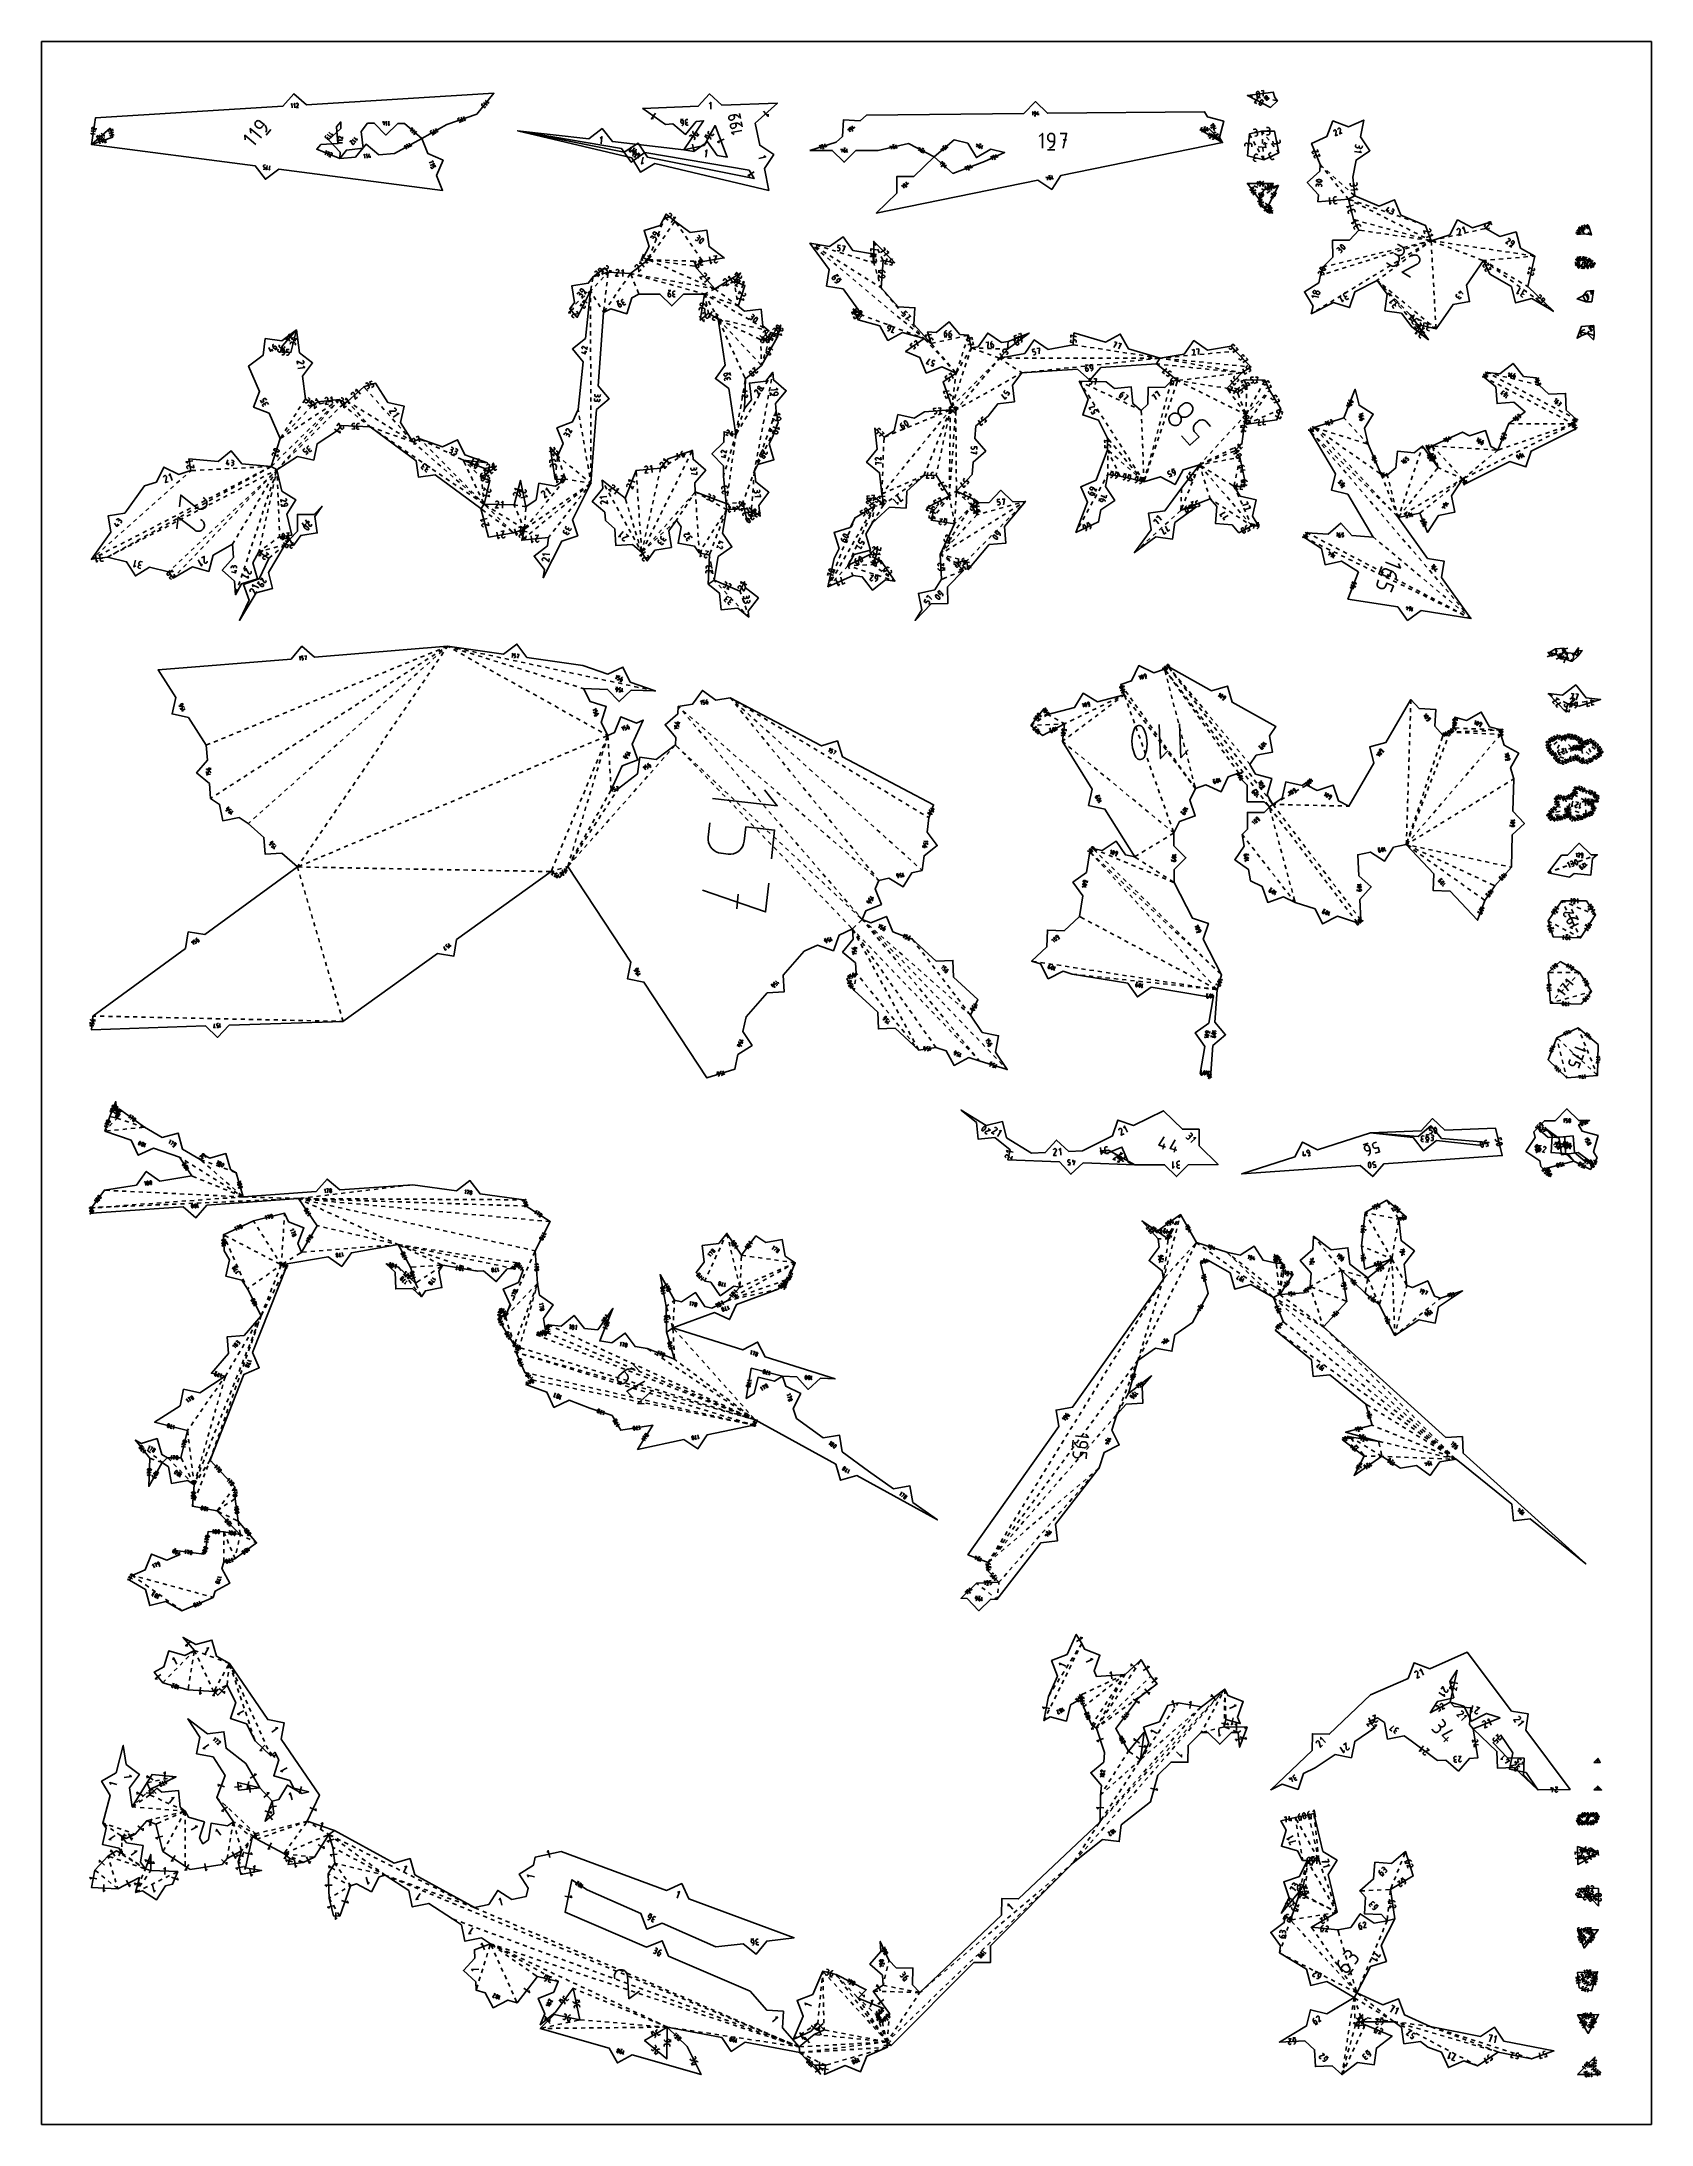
# Model space of a CAD drawing. Extents: x -2 to 214, y 3 to 282.
import ezdxf

# ---------------------------------------------------------------- set-up
doc = ezdxf.new("R2010")
doc.units = 0
doc.layers.add('Layer_1', color=7, linetype='CONTINUOUS')

msp = doc.modelspace()

# ---------------------------------------------------------------- linework, layer by layer
at = {"layer": 'Layer_1', "color": 5}
for points in [[(-1.511918, 3.023787), (214.388082, 3.023787), (214.388082, 282.423787), (-1.511918, 282.423787), (-1.511918, 3.023787)], [(56.841171, 272.689582), (59.136664, 275.494586), (34.006257, 273.942575), (32.323923, 275.429202), (30.837297, 273.746864), (5.706889, 272.194854), (5.155582, 268.630373), (7.65418, 270.806984), (8.027825, 269.611744), (5.155582, 268.630373), (27.129644, 265.749844), (28.497343, 263.969473), (30.277713, 265.337168), (52.251775, 262.456639), (51.451954, 264.461401), (52.338174, 266.524149), (50.275426, 267.410369), (49.475605, 269.415131), (45.793635, 267.406813), (43.726174, 267.224194), (42.005151, 268.665859), (40.563489, 266.944833), (38.496024, 266.762214), (35.387682, 267.981615), (35.952606, 268.623797), (38.193084, 268.767194), (38.049687, 271.007672), (38.614611, 271.649855), (38.593822, 270.793067), (36.968285, 269.244538), (38.516814, 267.619002), (38.496024, 266.762214), (39.373626, 267.883818), (41.602152, 268.155806), (41.33016, 270.384335), (42.207762, 271.505935), (43.103863, 271.494565), (44.671096, 269.887056), (46.278609, 271.454289), (47.174711, 271.442922), (49.475605, 269.415131), (52.829544, 271.313717), (56.841171, 272.689582)], [(96.029325, 262.456639), (95.433042, 265.411445), (96.675144, 267.281605), (94.804985, 268.523707), (94.208702, 271.478514), (97.176632, 274.177042), (89.724819, 273.885058), (88.076384, 275.409189), (86.552253, 273.76075), (79.100443, 273.468766), (82.15751, 271.317337), (83.132813, 271.41046), (84.86401, 269.981029), (86.293441, 271.712226), (87.268741, 271.805348), (84.623289, 267.924673), (87.330788, 268.488683), (88.817217, 271.171329), (90.443237, 266.937527), (89.098409, 267.165629), (87.798733, 268.996246), (85.968116, 267.69657), (84.623289, 267.924673), (75.044797, 269.014777), (73.646989, 270.771607), (71.890159, 269.373799), (62.311668, 270.463904), (76.274954, 268.086277), (77.573452, 266.25482), (79.404905, 267.553318), (93.368195, 265.175687), (94.037569, 264.062084), (79.730751, 266.948988), (78.488621, 268.81913), (76.618482, 267.577), (62.311668, 270.463904), (77.625952, 266.827068), (78.803697, 264.915729), (80.71504, 266.093474), (96.029325, 262.456639)], [(101.53457, 267.825094), (104.532317, 267.825094), (106.119817, 266.237594), (107.707317, 267.825094), (110.705064, 267.825094), (114.733518, 268.743456), (118.214824, 266.993519), (120.857624, 269.253834), (122.706084, 268.792062), (123.861495, 266.867137), (125.786419, 268.022548), (127.63488, 267.560779), (124.934285, 266.342006), (120.70365, 264.755677), (118.214824, 266.993519), (115.455516, 264.313244), (113.210689, 264.345859), (113.178075, 262.101031), (110.418767, 259.420756), (132.096972, 263.834786), (133.96929, 262.595947), (135.20813, 264.468269), (156.886331, 268.882295), (153.85536, 270.583185), (155.098848, 270.731235), (156.886331, 268.882295), (156.475331, 269.584125), (157.042993, 271.756238), (154.87088, 272.3239), (154.459876, 273.025727), (133.384572, 272.808825), (131.780819, 274.379903), (130.209741, 272.776147), (109.134433, 272.559245), (108.287636, 271.80762), (106.046541, 271.941062), (105.9131, 269.699971), (105.066299, 268.948346), (101.53457, 267.825094)], [(164.258395, 274.497759), (163.877215, 274.923622), (163.673536, 275.653985), (160.217993, 275.187986), (163.322868, 273.601262), (164.258395, 274.497759)], [(191.886751, 253.050144), (192.729464, 251.252138), (195.624012, 249.555823), (196.190986, 247.383534), (198.363279, 247.950508), (201.257831, 246.254194), (197.830994, 249.559605), (198.757593, 253.666164), (196.851111, 254.735945), (196.243518, 256.897228), (194.082236, 256.289638), (192.175754, 257.359419), (192.891445, 258.24982), (190.387143, 257.462593), (188.396643, 258.50097), (187.358267, 256.510474), (184.853964, 255.723247), (184.079243, 257.779341), (180.80512, 259.146884), (179.952106, 261.223585), (177.875406, 260.370572), (174.601279, 261.738115), (174.364138, 264.264924), (174.794591, 266.527419), (176.650826, 267.790233), (175.388012, 269.646472), (175.818468, 271.908963), (173.768268, 270.990463), (171.670465, 271.790172), (170.870756, 269.692368), (168.820556, 268.773873), (169.962879, 265.943487), (169.909578, 265.028452), (168.232448, 263.535952), (169.724948, 261.858825), (169.671647, 260.943793), (173.757847, 261.28427), (174.440433, 258.545377), (175.166912, 257.136019), (173.883627, 255.812207), (171.638835, 255.777313), (171.673728, 253.532518), (170.390439, 252.208705), (170.022689, 251.094347), (169.772136, 250.048174), (167.858549, 248.874077), (169.032646, 246.96049), (168.782093, 245.914321), (171.772798, 247.434701), (173.907344, 246.738977), (174.603067, 248.873519), (177.593776, 250.393903), (178.973607, 248.54993), (178.653673, 246.327776), (180.875823, 246.007845), (182.255654, 244.163872), (184.485876, 242.433677), (182.070406, 245.747054), (183.043572, 244.495254), (185.508586, 243.891327), (187.790451, 247.168005), (190.000403, 247.563518), (189.604886, 249.77347), (191.886751, 253.050144)], [(164.432752, 267.529071), (163.853085, 270.401533), (162.140173, 270.42627), (160.470451, 270.04323), (160.217993, 267.123762), (162.397147, 266.58005), (164.432752, 267.529071)], [(164.366628, 263.154204), (162.446705, 262.539753), (163.693598, 263.402362), (160.217993, 263.40505), (161.72065, 261.31802), (162.281796, 260.198504), (163.583313, 259.420756), (163.022968, 260.460682), (164.366628, 263.154204)], [(74.464192, 251.47902), (74.020824, 252.075419), (72.437367, 250.87868), (71.807225, 250.005795), (69.590877, 249.647856), (69.948816, 247.431508), (69.31867, 246.558627), (70.332928, 245.431632), (72.099946, 248.988818), (71.43068, 242.615827), (69.686064, 241.202811), (71.09908, 239.458194), (70.429818, 233.0852), (69.696831, 231.411633), (67.605804, 230.594371), (68.423066, 228.503344), (67.690079, 226.829773), (66.712511, 228.009871), (67.378756, 223.701357), (68.735314, 223.735637), (67.392751, 222.794443), (65.181575, 223.183063), (64.792958, 220.971887), (63.450389, 220.030694), (62.729071, 223.556225), (61.846668, 220.276658), (57.836837, 220.365173), (58.599796, 223.572015), (57.450577, 223.975339), (58.395259, 224.61768), (59.482411, 225.495024), (57.907184, 225.17848), (55.039877, 226.27697), (58.27214, 225.898983), (55.230927, 226.987034), (54.270973, 229.016515), (52.241496, 228.056561), (49.200279, 229.144613), (48.269419, 228.748644), (46.618627, 231.341462), (47.10516, 233.533172), (44.913447, 234.019705), (43.262663, 236.612523), (41.714204, 236.114725), (39.50372, 234.166415), (38.83637, 233.733549), (38.447436, 234.427421), (35.518435, 234.106277), (34.854388, 233.635844), (33.856602, 234.504002), (33.45955, 237.551977), (34.828681, 239.331244), (33.049418, 240.700378), (32.652363, 243.74835), (31.88922, 240.722621), (30.516184, 240.819758), (30.740329, 241.574205), (32.652363, 243.74835), (30.70812, 242.278021), (28.484371, 242.586659), (28.175733, 240.362911), (26.23149, 238.892579), (27.723158, 235.489681), (26.906555, 233.398393), (28.997843, 232.581794), (30.489514, 229.178892), (29.28155, 225.434865), (25.342864, 225.796021), (23.906952, 227.521845), (22.181128, 226.085934), (18.242438, 226.44709), (18.508055, 224.876174), (16.896351, 224.344411), (14.891385, 225.354573), (13.881227, 223.349606), (12.269526, 222.817839), (9.642626, 219.184214), (7.426039, 218.827775), (7.782479, 216.611187), (5.155582, 212.977558), (7.332288, 213.276986), (9.884138, 212.661085), (11.05487, 210.745442), (12.970517, 211.916174), (15.522363, 211.300273), (16.112821, 210.449285), (18.729169, 211.947006), (20.895581, 211.357956), (21.484632, 213.524364), (24.100984, 215.022086), (24.200531, 213.206), (22.702297, 211.533992), (24.374302, 210.035759), (24.473849, 208.219673), (25.286716, 209.709506), (27.440629, 210.342732), (26.807403, 212.496645), (27.62027, 213.986478), (28.943836, 213.099634), (27.657217, 210.373268), (25.544035, 209.615121), (26.302183, 207.501943), (25.01556, 204.775577), (27.257544, 208.501133), (29.436289, 209.042781), (28.894641, 211.221526), (31.136625, 214.947082), (32.250246, 214.809364), (33.241893, 216.17279), (35.459497, 216.522866), (35.109421, 218.740469), (36.101069, 220.103892), (35.026674, 219.011999), (32.781681, 218.993866), (32.799817, 216.748873), (31.725422, 215.65698), (30.405624, 216.00617), (32.02335, 216.205172), (31.381608, 219.044391), (32.580061, 220.942819), (30.681633, 222.141268), (30.039895, 224.980487), (32.780576, 226.752783), (34.975673, 226.281761), (35.446691, 228.476861), (38.187372, 230.249153), (38.658405, 230.912781), (42.548231, 230.731904), (48.697596, 226.196159), (49.032833, 223.976266), (51.252726, 224.311504), (57.402091, 219.775763), (58.429712, 215.968638), (61.77583, 216.549709), (63.235716, 217.034545), (62.880758, 215.537773), (66.460694, 215.903406), (66.317548, 214.779939), (64.542126, 213.40582), (65.916245, 211.630402), (65.773102, 210.506936), (68.254174, 215.42923), (70.386314, 216.132291), (69.683249, 218.264431), (72.164321, 223.186725), (72.89824, 233.063258), (74.599013, 234.528753), (73.133521, 236.229526), (73.867437, 246.106055), (74.822519, 246.599782), (76.961735, 245.918572), (77.642949, 248.057791), (78.598024, 248.551518), (81.409836, 248.556668), (83.00025, 246.972086), (84.584832, 248.5625), (87.396648, 248.56765), (86.83111, 245.082181), (87.928167, 245.985652), (89.233438, 245.214226), (90.179712, 239.02933), (88.850561, 237.219999), (90.659885, 235.890849), (91.606158, 229.705953), (90.013776, 230.088547), (89.993279, 228.689826), (88.382708, 227.125739), (89.94679, 225.515168), (89.926294, 224.116446), (90.313545, 220.456447), (86.160091, 222.031942), (86.077344, 223.229771), (87.551655, 224.922907), (85.858519, 226.397222), (85.775768, 227.59505), (82.513671, 226.4437), (81.499435, 225.197555), (78.216312, 224.90253), (76.761922, 221.164709), (73.652482, 223.589904), (73.752099, 222.461742), (72.310381, 220.740765), (74.031355, 219.299047), (74.130969, 218.170888), (75.360053, 217.085677), (75.499355, 214.844938), (77.740093, 214.984236), (78.969178, 213.899025), (79.713949, 212.764675), (80.748992, 214.207603), (82.964245, 214.572245), (82.599604, 216.787498), (83.634647, 218.230423), (84.254068, 217.339271), (83.856597, 215.129672), (86.066199, 214.732205), (86.685624, 213.841053), (88.042612, 213.540366), (87.898012, 209.658992), (89.384875, 208.449529), (89.614639, 206.216251), (91.847917, 206.446012), (93.33478, 205.236549), (93.239159, 206.026221), (94.624302, 207.793048), (92.857468, 209.178195), (92.761844, 209.967867), (92.146765, 208.72146), (88.682099, 210.181085), (89.24073, 213.350318), (91.079701, 214.63814), (89.791882, 216.477114), (90.350516, 219.64635), (91.771861, 219.711215), (92.543266, 220.621646), (93.121808, 218.106549), (93.798369, 218.733368), (93.670423, 219.641252), (94.850377, 218.750534), (94.66611, 220.20105), (96.040889, 221.975956), (94.265986, 223.350739), (94.081716, 224.801255), (94.553846, 225.683898), (96.702432, 226.334949), (96.051384, 228.483542), (96.523513, 229.366185), (97.257651, 231.318048), (96.991304, 232.822402), (96.90608, 233.869316), (98.359545, 235.580387), (96.648474, 237.033849), (96.56325, 238.080763), (95.63753, 236.892925), (93.40954, 236.616608), (93.685857, 234.388615), (92.76014, 233.200774), (92.886283, 237.199835), (95.032858, 239.000183), (97.195619, 242.816364), (97.615456, 244.399013), (96.639387, 243.329765), (96.088948, 242.426082), (94.926852, 242.42132), (96.037767, 243.624197), (95.215689, 244.286777), (94.975884, 246.518996), (92.743669, 246.279188), (91.921591, 246.941768), (92.817802, 249.712277), (91.394763, 250.235545), (92.228931, 251.386179), (88.774083, 249.252413), (86.091084, 252.300438), (87.178374, 252.92174), (90.048337, 253.413893), (88.013751, 254.926413), (87.686843, 257.147548), (85.465704, 256.82064), (83.431115, 258.33316), (82.248205, 259.281607), (81.443812, 257.760761), (79.298288, 257.099676), (79.959376, 254.954152), (79.154983, 253.433306), (79.848978, 253.167527), (77.472501, 251.31574), (74.464164, 251.478988)], [(205.382343, 256.648435), (206.350284, 256.490464), (206.011974, 257.610929), (204.965568, 257.479988), (204.432835, 256.569875), (205.382343, 256.648435)], [(117.774639, 241.937894), (115.485354, 244.495515), (115.609458, 246.737143), (113.367827, 246.86125), (111.078546, 249.418868), (111.353988, 253.05365), (112.913625, 252.768034), (110.086256, 255.625467), (110.110975, 252.720561), (109.906668, 253.972559), (107.285896, 254.415771), (105.985331, 256.245756), (104.155346, 254.945195), (101.53457, 255.388408), (104.109474, 251.844543), (103.758326, 249.627113), (105.975756, 249.275965), (108.550664, 245.732104), (107.353735, 246.576502), (107.99845, 245.119565), (110.89478, 244.295162), (111.987033, 242.333711), (113.948488, 243.425964), (116.844815, 242.601564), (114.351787, 240.862448), (116.286213, 240.038669), (117.124801, 237.956102), (119.207368, 238.79469), (121.141793, 237.970912), (119.38272, 236.803827), (120.580675, 233.52468), (121.099678, 233.007914), (120.367329, 233.016631), (116.886182, 232.752947), (115.522336, 231.89792), (113.334069, 232.399721), (112.832268, 230.211451), (111.468422, 229.356424), (110.24501, 230.574608), (110.544426, 227.73874), (109.132387, 225.99333), (110.877798, 224.581291), (111.177214, 221.745423), (111.439124, 220.333321), (110.301218, 221.241833), (109.140127, 221.071822), (110.174539, 220.094871), (107.585947, 218.562376), (106.913147, 217.247464), (104.776788, 216.557332), (105.46692, 214.420973), (104.794124, 213.106061), (103.946801, 209.287503), (107.310301, 210.803689), (108.543414, 210.641147), (109.909839, 208.859799), (111.691187, 210.226223), (112.9243, 210.063681), (111.048193, 212.798799), (109.99332, 212.267128), (110.470089, 213.628617), (110.612339, 214.677132), (109.494373, 213.564394), (106.634311, 212.13321), (107.471767, 213.604819), (109.636669, 214.19938), (109.042108, 216.364285), (109.879564, 217.835894), (112.189415, 219.952896), (114.432355, 219.855183), (114.530064, 222.09812), (116.839919, 224.215122), (118.451926, 224.257917), (120.229609, 221.442803), (117.257036, 219.943194), (118.151934, 219.598534), (117.800547, 218.21978), (120.937806, 217.754501), (118.997698, 213.642442), (119.188575, 210.296169), (118.273466, 208.87155), (116.079813, 208.39385), (116.557513, 206.200196), (115.642404, 204.775577), (117.783687, 206.993897), (120.028398, 207.033563), (119.988735, 209.278278), (122.130015, 211.496594), (121.112491, 212.538163), (122.53167, 212.758522), (122.7619, 211.607856), (125.581456, 214.96345), (127.818109, 215.157605), (127.623954, 217.394259), (130.443513, 220.749853), (128.753771, 220.70239), (127.122322, 222.244685), (125.580023, 220.613236), (123.890281, 220.565773), (123.941748, 218.954016), (123.214814, 220.177128), (123.930519, 220.815406), (121.179205, 222.132576), (123.281623, 224.342665), (123.407276, 226.028399), (125.108391, 227.493503), (123.643284, 229.194612), (123.768936, 230.880343), (125.440683, 232.169414), (126.731568, 233.829001), (128.959303, 234.107388), (128.680915, 236.335127), (129.9718, 237.994713), (137.403198, 238.490091), (139.092774, 237.011695), (140.571167, 238.701267), (148.002568, 239.196645), (150.839166, 236.948957), (150.003065, 236.875773), (149.12884, 236.025607), (146.883995, 236.056937), (146.852668, 233.812092), (145.978439, 232.961929), (144.859022, 233.876428), (144.633971, 236.110185), (142.400214, 235.885131), (141.280797, 236.799633), (137.662108, 236.859048), (138.84106, 234.476828), (138.122402, 232.349895), (140.249335, 231.631234), (141.428286, 229.249017), (141.461835, 227.663796), (139.905242, 223.603835), (137.854644, 222.689859), (138.768624, 220.63926), (137.212031, 216.5793), (140.238991, 217.996249), (140.560774, 219.623938), (142.426016, 220.873413), (141.176537, 222.738655), (141.49832, 224.366343), (143.11872, 224.128935), (144.904678, 223.718933), (146.332345, 223.391185), (148.536014, 224.059423), (150.515881, 223.000914), (151.57439, 224.98078), (153.778056, 225.649022), (151.38848, 222.540888), (149.156483, 219.492627), (146.937776, 219.149639), (147.280764, 216.930927), (145.04877, 213.882666), (147.935082, 216.01253), (150.155049, 215.677755), (150.489821, 217.897718), (153.376132, 220.027582), (151.288721, 219.55625), (155.2055, 221.109933), (156.109105, 220.042064), (155.922687, 217.804754), (158.159996, 217.618336), (159.063601, 216.550471), (160.820731, 217.448611), (161.691369, 217.458189), (160.886517, 218.761167), (161.40285, 220.94605), (159.217963, 221.462383), (158.413115, 222.76536), (159.827704, 222.736238), (159.844673, 223.560768), (159.205252, 226.661103), (158.468917, 227.497835), (159.463592, 228.449298), (159.995175, 232.384809), (160.122834, 231.087176), (164.14508, 231.68408), (164.683535, 233.147339), (163.185274, 235.684538), (162.567634, 237.007542), (159.723938, 237.036361), (160.147875, 236.275843), (158.87398, 235.376813), (157.512431, 235.91609), (159.443698, 238.003589), (160.677563, 238.784227), (158.628454, 240.901606), (158.048342, 241.550897), (154.840463, 241.019786), (153.014983, 242.326662), (151.708107, 240.501178), (148.500228, 239.970064), (144.240846, 241.215652), (143.162739, 243.184914), (141.193477, 242.106804), (136.934095, 243.352392), (136.848232, 241.761491), (133.472322, 241.14063), (131.623865, 242.414804), (130.349692, 240.566347), (126.973781, 239.945486), (128.043375, 241.165477), (130.941737, 243.320988), (128.116838, 242.198639), (127.213342, 242.04245), (125.378619, 243.336326), (124.084746, 241.501603), (123.181247, 241.345414), (122.805225, 243.03044), (121.641168, 243.128572), (120.19263, 244.843813), (118.47739, 243.395276), (117.313332, 243.493404), (117.774628, 241.937894)], [(205.290293, 253.315457), (204.537317, 253.282113), (204.432835, 252.331546), (205.595565, 252.197575), (206.735369, 252.463527), (206.007525, 253.083802), (205.290293, 253.315457)], [(205.639592, 247.498808), (206.398519, 247.524991), (206.636613, 249.022571), (205.747108, 248.962945), (205.229382, 248.317263), (204.432835, 247.918031), (205.639592, 247.498808)], [(205.801983, 243.289816), (206.63941, 242.433677), (206.714929, 243.017302), (206.673369, 244.323808), (205.009034, 244.203228), (204.768799, 243.501105), (204.432835, 242.633748), (205.070336, 243.003375), (205.801983, 243.289816)], [(175.11801, 211.287831), (173.68291, 207.653673), (180.368497, 206.592341), (181.687463, 204.775577), (183.504229, 206.094547), (190.189813, 205.033215), (186.237837, 210.529154), (186.599918, 212.744827), (184.384244, 213.106908), (180.432265, 218.602847), (183.346397, 219.167493), (184.354671, 216.59667), (185.851687, 218.856586), (188.051849, 219.303361), (187.605073, 221.50352), (189.102093, 223.763439), (189.428056, 223.107569), (195.429558, 226.090298), (197.557697, 225.375228), (198.272767, 227.50337), (204.274268, 230.486099), (203.948305, 231.141963), (204.28804, 231.790802), (202.978215, 232.990522), (202.879812, 235.23343), (200.636903, 235.135023), (199.327082, 236.334742), (199.005144, 237.30879), (197.244345, 237.505068), (195.842495, 239.25867), (194.088893, 237.856816), (192.328098, 238.053098), (191.988369, 237.404255), (193.513586, 236.114778), (193.700961, 233.877546), (195.938193, 234.064917), (197.46341, 232.77544), (195.258069, 231.175798), (193.810502, 227.628917), (192.841276, 228.121395), (192.145115, 230.255796), (190.010715, 229.559638), (189.041489, 230.052112), (185.021939, 228.179832), (184.228401, 228.005895), (185.790194, 225.275833), (183.710322, 228.173024), (182.573873, 227.244844), (180.340148, 227.470167), (180.114822, 225.236438), (178.978373, 224.308259), (178.167943, 224.364516), (176.397803, 228.430079), (175.900986, 230.561957), (177.086757, 232.46833), (175.180385, 233.6541), (174.683564, 235.785979), (173.130065, 231.96953), (169.149613, 230.676853), (168.614492, 230.176798), (172.038719, 224.433791), (171.488188, 222.257272), (173.664707, 221.706741), (177.088934, 215.963734), (174.217951, 216.152936), (172.738281, 217.841394), (171.049823, 216.361724), (168.17884, 216.550926), (167.858549, 215.892265), (170.147696, 214.440337), (170.63799, 212.249464), (172.828863, 212.739758), (175.11801, 211.287831)], [(5.360148, 151.706991), (5.155582, 149.865145), (20.442943, 150.374094), (22.082386, 148.840294), (23.616186, 150.479737), (38.903546, 150.988686), (51.572124, 160.109625), (53.788013, 159.748849), (54.148792, 161.964735), (66.81737, 171.085677), (67.974502, 170.271448), (69.056172, 171.77618), (77.513423, 158.919049), (77.05955, 156.720344), (79.258255, 156.26647), (87.715509, 143.40934), (91.468053, 144.594299), (91.883903, 146.535847), (93.768665, 147.755668), (92.548847, 149.640436), (92.964691, 151.581984), (95.818977, 154.802097), (98.059977, 154.937059), (97.925018, 157.178062), (100.779301, 160.398176), (102.565517, 161.228255), (104.674176, 160.457633), (105.444798, 162.566298), (107.231017, 163.396377), (107.351671, 161.999769), (105.906711, 160.281515), (107.624964, 158.836552), (107.745618, 157.439943), (106.48328, 156.699639), (107.465509, 155.133595), (110.630056, 152.21783), (110.721835, 149.974644), (112.965022, 150.066426), (116.129569, 147.150657), (118.437106, 147.480526), (119.819945, 147.059478), (120.876201, 145.078409), (122.85727, 146.134668), (124.240099, 145.713621), (127.99043, 144.521652), (126.415796, 146.858127), (126.845042, 149.061775), (124.641398, 149.491024), (123.066774, 151.827499), (124.037873, 153.946579), (120.794808, 156.934222), (120.702856, 159.177402), (118.459669, 159.085447), (115.216619, 162.07309), (113.827803, 162.534351), (112.661188, 163.005524), (111.78372, 165.072008), (109.717233, 164.194537), (108.550618, 164.665711), (109.039035, 165.825214), (111.11829, 166.671965), (110.271539, 168.751227), (110.759945, 169.910726), (112.126183, 170.224518), (114.028759, 169.032655), (115.220623, 170.935228), (116.58686, 171.249017), (116.83662, 173.202788), (118.612599, 174.576173), (117.239224, 176.352159), (117.48898, 178.305927), (118.126002, 180.04129), (105.895944, 186.473653), (105.229889, 188.617643), (103.0859, 187.951591), (90.855849, 194.383951), (88.929615, 194.070525), (87.107762, 195.382453), (85.795827, 193.560603), (83.869593, 193.247167), (83.795242, 192.247998), (82.09432, 190.782682), (83.559636, 189.08175), (83.485288, 188.082585), (80.926855, 186.124798), (78.701385, 186.420779), (78.405401, 184.195312), (75.846971, 182.237526), (74.877383, 182.039491), (76.363555, 185.278213), (78.468484, 186.058967), (77.687731, 188.163896), (79.173906, 191.402615), (78.255001, 191.00326), (76.166299, 191.826449), (75.34311, 189.737751), (74.424212, 189.338396), (73.527775, 191.071896), (74.208689, 193.211208), (72.069378, 193.892122), (71.172945, 195.625623), (74.392814, 195.520999), (75.92792, 193.882787), (77.566139, 195.417896), (80.786012, 195.313273), (77.425874, 196.499665), (76.457482, 198.525135), (74.432012, 197.556735), (71.071881, 198.743127), (63.573723, 199.805993), (62.224736, 201.600581), (60.430149, 200.251598), (52.931995, 201.314461), (35.101145, 199.860498), (33.389873, 201.313723), (31.936647, 199.602455), (14.105794, 198.148488), (16.475018, 194.429589), (15.989109, 192.237739), (18.18096, 191.75183), (20.550184, 188.032935), (20.718102, 186.054465), (19.270542, 184.338399), (20.986609, 182.890839), (21.154527, 180.912369), (22.35424, 180.106021), (22.786241, 177.90291), (24.989349, 178.334911), (26.189061, 177.52856), (28.303237, 175.66608), (28.44505, 173.425497), (30.68563, 173.56731), (32.799803, 171.70483), (20.362915, 162.640907), (18.14498, 162.988849), (17.797039, 160.77091), (5.360148, 151.706991)], [(194.231944, 190.080386), (192.664962, 190.519626), (191.564856, 192.476689), (189.607796, 191.376576), (188.040814, 191.815817), (187.996579, 190.351291), (187.395894, 189.77765), (186.439125, 189.389908), (185.350277, 190.599358), (185.467921, 192.841335), (183.225944, 192.958979), (182.137096, 194.168428), (178.783142, 188.388309), (176.613319, 187.811962), (177.189669, 185.642138), (173.835716, 179.862012), (172.424569, 180.563991), (171.710269, 182.692391), (169.581868, 181.97809), (168.170722, 182.680065), (168.805602, 183.471966), (167.547738, 182.653349), (165.351276, 183.117975), (164.88665, 180.921517), (163.628782, 180.102899), (162.880618, 181.403901), (163.4654, 183.57147), (161.297831, 184.156245), (160.549667, 185.457251), (161.386661, 186.690425), (163.591709, 187.112417), (163.16972, 189.317466), (164.006713, 190.550639), (158.171222, 193.807297), (157.558609, 195.967161), (155.398745, 195.354555), (149.56325, 198.611209), (149.096754, 198.256692), (147.663648, 197.752111), (145.639031, 198.722285), (144.66885, 196.697672), (143.235743, 196.19309), (143.701078, 194.803753), (140.105348, 193.873725), (138.170902, 195.013123), (137.031504, 193.078676), (133.435778, 192.148645), (132.90509, 192.93831), (131.165427, 190.700425), (132.726952, 189.357971), (135.690275, 190.90341), (135.396061, 188.554351), (139.40464, 182.1574), (138.90239, 179.969235), (141.090554, 179.466989), (145.099133, 173.070038), (143.847435, 173.3144), (142.593529, 175.176665), (140.731264, 173.922758), (139.479566, 174.167124), (139.069085, 173.749019), (138.629933, 170.970633), (136.814059, 169.650443), (138.134248, 167.834565), (137.695097, 165.056183), (135.639859, 163.150022), (133.396383, 163.234449), (133.311956, 160.990973), (131.256719, 159.084816), (132.47122, 158.695649), (133.498579, 156.699442), (135.494786, 157.726798), (136.709287, 157.337634), (144.156214, 156.099522), (145.461859, 154.273156), (147.288225, 155.578801), (154.735152, 154.340688), (155.682138, 154.432449), (155.056134, 150.77153), (153.223778, 149.474313), (154.520995, 147.641953), (153.894994, 143.98103), (154.909943, 144.169773), (155.244052, 143.40934), (155.582337, 147.741105), (157.288618, 149.20019), (155.829532, 150.906471), (156.167818, 155.238236), (156.747227, 157.214303), (154.293891, 161.997617), (154.981945, 164.134646), (152.844916, 164.822704), (150.391579, 169.606018), (150.379945, 171.347269), (151.956801, 172.945342), (150.358729, 174.522195), (150.347094, 176.263446), (151.101224, 177.81957), (153.222127, 178.555831), (152.485869, 180.676735), (153.239999, 182.232859), (154.643257, 182.734996), (156.672798, 181.775165), (157.632633, 183.804706), (159.035887, 184.306843), (159.460551, 183.384974), (160.178965, 182.6792), (160.198893, 180.434225), (162.443869, 180.454157), (163.162287, 179.748382), (162.454374, 179.032074), (160.20935, 179.018845), (160.222586, 176.77382), (159.514677, 176.057512), (159.793523, 174.50627), (158.511931, 172.662947), (160.355251, 171.381354), (160.634101, 169.830113), (162.191629, 169.078883), (162.931845, 166.959359), (165.051369, 167.699571), (166.608897, 166.948345), (169.281954, 166.072539), (170.296268, 164.069671), (172.299136, 165.083982), (174.972193, 164.208176), (175.438692, 164.562693), (175.302125, 167.362478), (176.810395, 169.025437), (175.147439, 170.533707), (175.010875, 173.333492), (176.71494, 173.691594), (178.594981, 172.464502), (179.822076, 174.344543), (181.526144, 174.702644), (185.211734, 170.789157), (185.144438, 168.545102), (187.388493, 168.477803), (191.074086, 164.564315), (192.058367, 167.222461), (193.376454, 169.188999), (195.619207, 171.666857), (195.7364, 176.010229), (197.366145, 177.554334), (195.822037, 179.184076), (195.939233, 183.527451), (195.515836, 184.986603), (196.598056, 186.953611), (194.631052, 188.035831), (194.207648, 189.494987), (194.231955, 190.0804)], [(200.970702, 199.987212), (201.677926, 200.25975), (202.224502, 199.6383), (203.046573, 199.542659), (203.579934, 199.309889), (203.799045, 199.326268), (204.529951, 200.005355), (205.103105, 200.755445), (204.578782, 200.715603), (204.633424, 201.10835), (204.07915, 200.344202), (203.152371, 200.452028), (202.977591, 200.479929), (202.654362, 201.052206), (201.546929, 200.98492), (200.71801, 200.491381), (200.541145, 200.48466), (200.970702, 199.987212)], [(200.541145, 194.963332), (202.96922, 192.481), (203.151126, 193.580644), (204.713963, 193.271018), (207.580198, 194.152324), (205.63774, 194.376126), (204.242373, 196.134896), (202.483603, 194.739529), (200.541145, 194.963332)], [(206.321691, 188.644073), (205.565491, 188.402057), (204.974613, 187.674181), (203.684004, 187.700255), (204.972503, 187.778525), (204.915657, 188.714318), (204.231416, 189.117091), (203.306669, 189.305986), (202.526596, 189.010058), (201.708459, 189.173553), (200.541145, 188.551073), (200.553189, 187.618731), (201.310233, 186.68502), (202.226153, 185.604395), (203.451894, 186.102051), (204.36315, 186.347916), (205.434512, 185.649797), (206.710509, 186.26501), (207.693154, 186.957354), (207.273309, 187.789906), (206.321691, 188.644073)], [(203.197213, 179.486343), (203.382019, 178.567219), (203.882187, 178.078653), (205.063996, 178.337772), (205.657443, 178.686098), (206.324619, 178.85456), (206.789616, 179.818479), (205.52658, 180.59967), (207.004285, 180.451645), (207.133031, 181.344635), (205.668488, 181.935788), (204.358896, 182.429395), (203.960941, 181.435923), (202.894438, 180.864621), (201.626618, 181.205312), (201.751903, 179.811403), (200.541145, 178.79729), (201.070848, 178.066934), (202.36308, 178.298402), (203.008166, 178.568083), (203.197213, 179.486343)], [(200.54885, 170.910608), (203.405112, 170.342537), (204.03162, 170.847094), (206.263748, 170.606425), (206.504416, 172.838552), (207.130928, 173.343109), (206.326609, 173.330173), (204.71378, 174.891934), (203.152022, 173.279105), (202.347703, 173.266165), (200.541145, 170.974051), (200.54885, 170.910608)], [(204.90059, 162.178229), (206.908703, 165.265581), (205.675424, 167.142288), (202.399935, 167.167537), (200.541145, 164.470434), (201.220751, 162.330075), (204.90059, 162.178229)], [(204.978229, 153.30052), (206.351579, 154.978698), (204.770711, 157.528201), (202.158554, 159.003236), (200.541145, 157.558808), (200.85461, 153.444597), (204.978229, 153.30052)], [(201.705418, 148.798874), (200.541145, 145.850541), (203.054779, 143.40934), (207.167226, 143.745149), (207.265936, 147.870102), (204.584349, 150.125516), (201.705418, 148.798874)], [(94.200165, 97.525813), (105.027479, 91.585423), (105.655671, 89.430036), (107.811051, 90.058224), (118.638373, 84.117834), (115.319122, 86.466046), (114.939988, 88.678866), (112.727172, 88.299732), (109.407917, 90.647945), (105.853678, 93.251741), (105.511226, 95.470533), (103.292433, 95.128085), (99.738204, 97.731881), (99.294421, 99.051432), (100.293057, 101.062163), (98.282326, 102.060803), (97.838545, 103.380358), (96.765667, 102.72308), (94.582699, 103.247452), (94.058323, 101.064488), (92.985445, 100.40721), (93.673429, 104.463583), (97.838545, 103.380358), (99.785671, 103.283739), (101.292543, 101.619513), (102.956772, 103.126386), (104.903898, 103.029767), (95.543476, 105.972114), (94.505081, 107.962603), (92.514593, 106.924208), (83.154174, 109.866558), (88.722401, 111.920229), (90.76116, 110.980133), (91.701256, 113.018889), (97.26949, 115.072567), (98.321816, 116.312771), (98.069809, 115.038146), (99.555367, 118.603806), (98.233039, 119.512455), (97.823732, 121.719895), (95.616296, 121.310585), (94.293972, 122.219242), (92.365678, 119.613456), (90.390006, 122.55565), (89.310481, 121.181934), (87.081384, 120.914627), (87.348698, 118.68553), (86.26917, 117.31182), (87.417825, 116.160255), (88.221153, 116.017655), (89.506753, 114.177125), (91.347279, 115.462732), (92.150607, 115.320129), (90.428762, 113.514757), (88.359364, 112.53861), (87.418718, 112.734737), (86.188673, 114.612848), (84.310558, 113.382804), (83.369915, 113.578934), (81.428166, 117.018129), (82.267425, 112.741429), (82.303373, 109.328544), (83.375927, 105.653157), (79.70605, 107.112757), (78.087855, 107.367336), (76.76636, 109.182261), (74.951431, 107.860766), (73.333243, 108.115345), (75.113155, 112.473431), (73.069944, 109.620722), (71.318815, 109.799897), (69.901145, 111.540743), (68.1603, 110.123077), (66.409171, 110.302253), (66.44145, 109.148768), (64.863574, 108.928244), (66.071009, 109.53941), (65.805134, 111.121661), (67.107625, 112.950277), (65.279005, 114.252764), (65.013134, 115.835012), (64.69816, 120.219574), (66.707028, 124.129561), (63.456555, 126.216478), (63.162543, 127.053715), (57.281356, 127.850206), (55.921264, 129.636398), (54.135073, 128.276305), (48.25389, 129.072797), (38.466793, 128.374508), (36.770338, 129.845009), (35.299844, 128.148551), (25.512747, 127.450269), (24.588441, 130.688469), (23.822011, 131.109203), (23.194327, 133.264738), (21.038791, 132.637055), (20.272361, 133.057785), (19.732028, 132.480863), (17.386702, 133.837755), (16.807592, 136.006848), (14.638507, 135.427735), (12.29318, 136.784635), (8.918818, 139.223593), (8.582907, 137.99648), (8.427402, 140.23434), (7.640133, 138.207801), (6.970603, 136.273379), (10.473143, 135.049632), (11.448189, 133.027354), (13.470463, 134.002404), (16.973003, 132.778657), (18.626215, 130.255011), (14.333819, 129.552518), (12.510763, 130.86278), (11.200504, 129.039724), (6.908094, 128.33723), (5.155582, 125.977182), (5.207508, 125.246629), (17.479281, 126.11884), (19.175335, 124.647884), (20.646294, 126.343937), (32.918072, 127.216152), (35.450684, 123.579627), (33.354959, 120.039089), (32.85013, 121.191579), (33.667301, 123.282641), (31.576239, 124.099812), (31.07141, 125.252301), (26.887649, 124.243498), (22.872266, 122.368629), (22.976314, 120.187421), (23.700355, 118.998335), (23.170056, 116.816799), (25.351592, 116.2865), (26.075629, 115.09741), (27.917341, 111.5078), (25.627361, 108.849507), (23.388489, 108.682862), (23.555134, 106.443989), (21.265151, 103.785692), (23.117669, 103.383184), (19.708791, 101.167079), (17.512562, 101.632788), (17.046853, 99.43656), (13.637976, 97.220456), (18.050989, 96.124982), (17.16974, 92.459159), (15.372425, 92.452618), (14.608884, 92.866356), (13.969442, 95.018431), (11.817367, 94.378986), (11.053826, 94.792724), (13.014155, 92.372241), (12.846939, 88.605689), (14.65435, 91.813565), (15.495541, 91.224465), (15.885234, 89.013483), (18.096219, 89.403175), (18.937411, 88.814075), (18.7183, 85.95328), (21.99248, 85.315215), (25.133705, 82.161819), (22.924046, 82.530105), (20.81996, 82.539982), (20.531973, 80.513331), (20.22524, 79.504203), (16.09575, 80.035373), (17.039907, 79.475737), (15.294768, 78.710068), (13.203216, 79.525987), (12.387297, 77.434434), (10.642159, 76.668765), (10.273326, 76.036016), (12.419379, 74.785077), (12.991433, 72.614118), (15.162396, 73.186171), (17.308449, 71.935235), (21.48961, 73.722037), (21.741331, 74.553185), (23.720827, 75.61239), (22.661622, 77.591886), (22.913343, 78.423034), (24.417937, 78.890521), (27.307935, 81.017965), (24.861026, 83.944419), (24.419803, 86.957215), (24.407403, 88.53271), (23.171164, 89.837353), (21.07208, 92.138544), (25.609599, 103.624625), (27.669338, 104.517819), (26.77614, 106.577555), (31.313663, 118.063639), (30.633133, 118.334368), (36.910253, 119.415752), (38.744221, 118.12081), (40.039159, 119.954779), (46.316279, 121.036162), (47.941713, 118.034994), (48.645289, 115.86825), (46.353285, 118.013333), (44.714975, 118.466804), (45.909727, 117.346128), (45.98151, 115.102211), (48.225427, 115.173994), (49.420176, 114.053311), (49.960533, 114.847855), (52.165973, 115.267798), (51.74603, 117.473234), (52.28639, 118.267774), (56.949438, 117.481051), (57.762926, 117.543493), (59.467277, 116.08215), (60.928617, 117.786497), (61.742112, 117.848939), (62.23, 118.590135), (63.086156, 117.612803), (62.458991, 115.982116), (60.407444, 115.070281), (61.319279, 113.01873), (60.692114, 111.388043), (60.188231, 112.477015), (59.837528, 111.377661), (60.301332, 110.106317), (61.874509, 107.612273), (62.558785, 107.247074), (62.147852, 106.589242), (63.301806, 103.875661), (64.506348, 102.832871), (63.441058, 102.280683), (66.246932, 101.249157), (67.189163, 99.211385), (69.226934, 100.153616), (72.032805, 99.12209), (75.003649, 98.107822), (76.160781, 96.145468), (80.469482, 96.800925), (78.406681, 93.57545), (84.642014, 94.876311), (86.52027, 93.646485), (87.750092, 95.524738), (93.985425, 96.825599), (94.200165, 97.525813)], [(138.075663, 133.639463), (136.259033, 133.550372), (134.595679, 135.058208), (133.087843, 133.394853), (131.271214, 133.305763), (127.896718, 135.368885), (127.370374, 137.551377), (125.187879, 137.025032), (121.813383, 139.088154), (123.87369, 137.41639), (124.106167, 135.183394), (126.339162, 135.415872), (128.399469, 133.744107), (128.082311, 132.416251), (135.00892, 132.135998), (136.53094, 130.485615), (138.181323, 132.00764), (145.107928, 131.727386), (144.257843, 132.070977), (143.380911, 134.137691), (141.314198, 133.260756), (140.464113, 133.604351), (141.598995, 133.734988), (145.107928, 131.727386), (149.100804, 131.749008), (150.69688, 130.170129), (152.275758, 131.766202), (156.268635, 131.787827), (153.745819, 134.282915), (153.733408, 136.527943), (151.48838, 136.515536), (148.96556, 139.010628), (144.944352, 137.027269), (142.818389, 137.748787), (142.096871, 135.622822), (138.075663, 133.639463)], [(176.735881, 136.055115), (169.601712, 133.771892), (167.605868, 134.799964), (166.5778, 132.80412), (159.443631, 130.520896), (175.329313, 131.64194), (177.024626, 130.170129), (178.496436, 131.865442), (194.382118, 132.986485), (193.490938, 136.663287), (186.699863, 136.416787), (185.055824, 137.945655), (183.526955, 136.301615), (176.735881, 136.055115), (182.42553, 135.396793), (183.820043, 133.637346), (185.579487, 135.031862), (191.269136, 134.373537), (192.628354, 134.734301), (186.264165, 135.263228), (184.813603, 136.976754), (183.100073, 135.526192), (176.735881, 136.055115)], [(199.583004, 131.514414), (200.87899, 130.170129), (200.370327, 131.300341), (203.994748, 132.243066), (202.893369, 133.249075), (202.791868, 135.491842), (200.5491, 135.390345), (199.447718, 136.39635), (200.279853, 136.584836), (202.015058, 135.297049), (202.343759, 133.076179), (204.564629, 133.404879), (206.29983, 132.117092), (205.466346, 132.222947), (204.088051, 133.382104), (203.894887, 135.618842), (201.658146, 135.425679), (200.279853, 136.584836), (201.10523, 135.620179), (200.931074, 133.381882), (203.169372, 133.207723), (203.994748, 132.243066), (206.229807, 131.138871), (207.101239, 132.692956), (206.643277, 133.50939), (207.251194, 135.670581), (205.090003, 136.278498), (204.632041, 137.094931), (206.095755, 137.693426), (204.66074, 137.683502), (203.0623, 139.259989), (201.485817, 137.661549), (200.050802, 137.651629), (198.644164, 136.193104), (198.801259, 135.410231), (197.557111, 133.541433), (199.425909, 132.297284), (199.583004, 131.514414)], [(175.999972, 125.33483), (175.503963, 120.868956), (175.938324, 117.758603), (179.590079, 119.117439), (176.341542, 116.564238), (173.970283, 118.398253), (173.685778, 120.625215), (171.458812, 120.34071), (169.087553, 122.174728), (168.963827, 120.382797), (167.270744, 118.908419), (168.745122, 117.215336), (168.621396, 115.423401), (167.803375, 114.571185), (164.53849, 114.363995), (166.343862, 117.092185), (165.051782, 117.274592), (164.912428, 118.56639), (163.861968, 119.718608), (164.073187, 118.55636), (162.319515, 118.944903), (161.112993, 120.838215), (159.219684, 119.631701), (157.466005, 120.020244), (153.365542, 121.322551), (151.257448, 125.072992), (148.233631, 122.930251), (149.858913, 122.774605), (149.589363, 121.798198), (146.072175, 124.219135), (148.232463, 121.814207), (148.381519, 120.691805), (147.016822, 118.909135), (148.799493, 117.544435), (148.948549, 116.422034), (136.757597, 99.229119), (134.544368, 98.852367), (134.921124, 96.639141), (122.730171, 79.446227), (125.426674, 78.389626), (125.48955, 77.210018), (126.887905, 75.758034), (123.881098, 75.618098), (121.813383, 73.590264), (122.626374, 73.567171), (124.168157, 71.935235), (125.800093, 73.477019), (126.613084, 73.453926), (132.499403, 81.015753), (134.727244, 81.293319), (134.449679, 83.52116), (140.335998, 91.082983), (141.016411, 93.155711), (143.019854, 94.168889), (142.006676, 96.172332), (142.687089, 98.24506), (143.963869, 99.659226), (146.206012, 99.773703), (146.091543, 102.015845), (147.36832, 103.430011), (144.253366, 101.085934), (145.502093, 105.50389), (147.869186, 107.144204), (150.078217, 106.743572), (150.478846, 108.952599), (152.845939, 110.59291), (154.940102, 114.498972), (153.937642, 118.649469), (154.900711, 118.963367), (157.918534, 117.250127), (158.515335, 115.085835), (160.67962, 115.682633), (163.69745, 113.969385), (164.996396, 110.724355), (163.950237, 109.568235), (168.803856, 105.602216), (169.028664, 103.368438), (171.262442, 103.593242), (176.116064, 99.627222), (176.924222, 96.806379), (173.387452, 95.860931), (177.816397, 94.651761), (173.964938, 95.254993), (172.961995, 94.865195), (175.893081, 92.671714), (174.528388, 90.074046), (178.242422, 92.647112), (180.750171, 91.0692), (182.905096, 91.408996), (184.720487, 90.088139), (186.041347, 91.90353), (188.196273, 92.243322), (195.655215, 86.227166), (195.894229, 83.994863), (198.126533, 84.233877), (205.585476, 78.217717), (189.170193, 93.048989), (189.056528, 95.291174), (186.814347, 95.177509), (170.399064, 110.008781), (173.560397, 113.403424), (172.816414, 117.603906), (176.015636, 114.536687), (177.904171, 112.993041), (179.99584, 108.852686), (183.207741, 110.969606), (185.406859, 110.517723), (185.858742, 112.71684), (189.070643, 114.833758), (186.092698, 113.836345), (185.314971, 114.136062), (184.404525, 116.18823), (182.352357, 115.277785), (181.574627, 115.577505), (181.230728, 118.436783), (182.6173, 120.202492), (180.851591, 121.589064), (180.507696, 124.448342), (181.545858, 124.731266), (178.906103, 126.995129), (175.999972, 125.33483)], [(8.70253, 34.639893), (11.63103, 36.136497), (11.08214, 34.147938), (12.015586, 34.353829), (13.907759, 33.14553), (15.116062, 35.037703), (16.049508, 35.243595), (16.741334, 36.926987), (13.121813, 37.085931), (13.126476, 39.232573), (12.41021, 37.283924), (11.742808, 38.201644), (12.093003, 40.419226), (9.875421, 40.769421), (9.208018, 41.687141), (9.83954, 41.37114), (11.051674, 41.943247), (12.589563, 43.743634), (13.811458, 43.29156), (14.757858, 39.628266), (17.72467, 37.677942), (18.41725, 37.21497), (22.690021, 37.904725), (23.383017, 38.682649), (25.294978, 39.713268), (24.86515, 38.220249), (25.202035, 36.550711), (27.990013, 37.084675), (25.84421, 37.421282), (26.707616, 41.444222), (27.18647, 41.9984), (27.359292, 41.286678), (30.984408, 39.340389), (31.784064, 38.672584), (31.531397, 37.861636), (33.572443, 38.161275), (35.07233, 38.848987), (37.007697, 41.911762), (37.558694, 40.17716), (37.79364, 38.043405), (36.910271, 36.64975), (37.043296, 33.363681), (37.618493, 31.002814), (38.466571, 30.955472), (39.93062, 35.028418), (40.723382, 35.272911), (42.708226, 34.223764), (43.757373, 36.208608), (44.550139, 36.453097), (47.73374, 34.385368), (48.20038, 32.189333), (50.396408, 32.655973), (53.580012, 30.588241), (54.808892, 29.781851), (55.2652, 27.58365), (57.463404, 28.039961), (58.692284, 27.233574), (56.524486, 26.435305), (56.572517, 25.320083), (55.054796, 23.665746), (56.709137, 22.148025), (56.757171, 21.032806), (57.995142, 20.646303), (59.037403, 18.657832), (61.02587, 19.700093), (62.263849, 19.31359), (64.981899, 22.840076), (67.781671, 22.19311), (67.180812, 20.758282), (65.103322, 19.907191), (65.954416, 17.829704), (65.353554, 16.394872), (67.405923, 18.0722), (69.771789, 21.272699), (70.650135, 17.034487), (67.233528, 17.750227), (65.351536, 15.883743), (74.618063, 13.225287), (75.706234, 11.261568), (77.669954, 12.349739), (86.936481, 9.691287), (85.065432, 13.444877), (82.406063, 16.072045), (82.331221, 11.806849), (79.347585, 14.288775), (82.406063, 16.072045), (89.728375, 14.658384), (90.986165, 12.798737), (92.845809, 14.056524), (100.168117, 12.642858), (102.971102, 9.773364), (102.169094, 10.948622), (103.633905, 10.950361), (103.472202, 9.710883), (106.239927, 10.905093), (108.326459, 10.076411), (109.155145, 12.162939), (111.92287, 13.357149), (111.878438, 14.088203), (112.397388, 13.571377), (123.504603, 24.724111), (125.749664, 24.728704), (125.745077, 26.973761), (136.852303, 38.126495), (140.78967, 41.223672), (143.018894, 40.957417), (143.285146, 43.186641), (147.222524, 46.283814), (148.212916, 49.880154), (149.983705, 51.622203), (152.228691, 51.603823), (152.247071, 53.848809), (154.01786, 55.590861), (154.917806, 55.591919), (156.507448, 54.006564), (158.092806, 55.596209), (158.99275, 55.597268), (159.16663, 53.605777), (160.162039, 56.322057), (157.103741, 56.344564), (157.330277, 57.351748), (159.248979, 56.790616), (158.8637, 57.649926), (159.662777, 59.747966), (157.564737, 60.54705), (157.179458, 61.40636), (154.035527, 59.013751), (150.918513, 59.55397), (149.51669, 59.235373), (148.405507, 57.013734), (146.275559, 56.304065), (146.985224, 54.174116), (145.874031, 51.95248), (146.368424, 55.649793), (144.26541, 53.093233), (142.55635, 56.10803), (145.145587, 59.575352), (145.530824, 60.167176), (148.090572, 62.14235), (147.254482, 63.141519), (145.953409, 65.351792), (143.794829, 63.392792), (139.984716, 63.085759), (139.637406, 63.860583), (140.436702, 65.958541), (138.338747, 66.757841), (137.991448, 67.532664), (137.242754, 68.75989), (136.032751, 66.0505), (133.935882, 65.248329), (134.73805, 63.151467), (133.528047, 60.442074), (132.909426, 57.189992), (133.761236, 57.69245), (135.935134, 57.131664), (136.49592, 59.305562), (137.347734, 59.80802), (137.917851, 60.645285), (138.235093, 59.039864), (139.342562, 56.574667), (139.955788, 56.174225), (141.060244, 52.908903), (140.93554, 51.628179), (139.201666, 50.201997), (140.627841, 48.468123), (140.503137, 47.187395), (140.448545, 43.62273), (129.513467, 33.26086), (127.269222, 33.321259), (127.208816, 31.077011), (116.273738, 20.715137), (115.299045, 21.739075), (115.35435, 23.983457), (113.109967, 24.038755), (112.135264, 25.062693), (110.955264, 27.563944), (111.047152, 26.203008), (109.570195, 24.512176), (111.261027, 23.035223), (111.352905, 21.674283), (110.019525, 20.885635), (112.216805, 17.906031), (111.258949, 16.675754), (110.442227, 17.686265), (111.418694, 18.551865), (107.999621, 19.971736), (109.081436, 21.080597), (105.031564, 23.122062), (103.260331, 23.568055), (101.908938, 20.452314), (99.820836, 19.627597), (100.645559, 17.539499), (99.294156, 14.423758), (101.682003, 15.51514), (102.585103, 16.614618), (103.429368, 15.692841), (102.10026, 15.077106), (100.070422, 13.41197), (97.831864, 15.965979), (97.979311, 18.206196), (95.739098, 18.35365), (93.500539, 20.907659), (82.555662, 25.570284), (81.717352, 27.652964), (79.634676, 26.814654), (68.689798, 31.477279), (69.602632, 35.835108), (71.646397, 34.503778), (78.831979, 31.309812), (79.637819, 29.214358), (81.73327, 30.020198), (88.918852, 26.826232), (92.583864, 27.252762), (94.344232, 25.859417), (95.737577, 27.619788), (99.402589, 28.046318), (85.280792, 33.292187), (84.345455, 35.333133), (82.304509, 34.397796), (68.182715, 39.643665), (64.701032, 38.877065), (64.448397, 37.789776), (62.542797, 36.602756), (63.72982, 34.69716), (63.477182, 33.60987), (61.551072, 33.194746), (59.664737, 34.412147), (58.447336, 32.525816), (56.521226, 32.110692), (48.530146, 36.512484), (47.905589, 38.668923), (45.749146, 38.044365), (37.758066, 42.446157), (34.106167, 43.678303), (35.741197, 47.168465), (30.596208, 54.702535), (31.011925, 56.908772), (28.805685, 57.324489), (23.660696, 64.858563), (21.942001, 65.822059), (21.333537, 67.983091), (19.172498, 67.374627), (17.453804, 68.338123), (18.974572, 66.5992), (17.680735, 65.901783), (15.530068, 66.545952), (14.885903, 64.395288), (13.592062, 63.697864), (14.742223, 62.273199), (18.12925, 61.300287), (21.569429, 61.082846), (22.103291, 60.581443), (23.356788, 61.916093), (24.519657, 59.606654), (23.81571, 57.4748), (25.947557, 56.770853), (27.110425, 54.461415), (29.235276, 52.465871), (29.756766, 52.942026), (30.287111, 51.938849), (29.625621, 49.793445), (31.771022, 49.131952), (32.301367, 48.128775), (34.315304, 47.624469), (33.389026, 47.388414), (31.458662, 48.534716), (30.31236, 46.604355), (29.386078, 46.368298), (29.643056, 44.684606), (28.451111, 43.688044), (29.386078, 46.368298), (27.747616, 48.162733), (24.868882, 47.876627), (24.78073, 48.905207), (27.747616, 48.162733), (25.87081, 51.448005), (23.231549, 53.469852), (22.936743, 55.695481), (20.711121, 55.400672), (18.07186, 57.422522), (19.715063, 54.95173), (19.272306, 52.750757), (21.473276, 52.307999), (23.116483, 49.837204), (21.982253, 46.884052), (24.197581, 43.612779), (23.432526, 43.063645), (21.217166, 43.42763), (20.853181, 41.212267), (20.088129, 40.663136), (19.662457, 41.45605), (20.310274, 43.605621), (18.160703, 44.253434), (17.735035, 45.046344), (17.073954, 45.579208), (16.834231, 47.811434), (14.602001, 47.571711), (13.94092, 48.104571), (12.974785, 47.230511), (13.010748, 47.935763), (16.523493, 49.645465), (13.306619, 49.970039), (12.621471, 48.861897), (10.627942, 45.600445), (10.258502, 48.159608), (11.602896, 49.957642), (9.804865, 51.302032), (9.435429, 53.861195), (8.467192, 50.19093), (6.527299, 49.060828), (7.657398, 47.120935), (6.689174, 43.450328), (7.13619, 42.75145), (6.654235, 40.558728), (8.846957, 40.076774), (9.293973, 39.377896), (8.525115, 39.698628), (7.382774, 38.997461), (5.640627, 37.115173), (5.155582, 34.797578), (8.70253, 34.639893)], [(194.090642, 57.567344), (190.509906, 56.062585), (193.684863, 53.060806), (193.747781, 50.816624), (195.991963, 50.879542), (199.166921, 47.877763), (197.260732, 49.891673), (197.322401, 52.13589), (195.078184, 52.197555), (193.171995, 54.211465), (194.219149, 55.23573), (195.807192, 52.874105), (195.375674, 50.670902), (197.578877, 50.239385), (199.166921, 47.877763), (203.483411, 47.96468), (197.546252, 55.891512), (197.865185, 58.113808), (195.642889, 58.432737), (189.705735, 66.359569), (184.662949, 64.133573), (182.569573, 64.944792), (181.758353, 62.851416), (176.715571, 60.625416), (171.176971, 55.361242), (168.93263, 55.41825), (168.875618, 53.173914), (163.337021, 47.909735), (164.884491, 48.671323), (167.009829, 47.947973), (167.733182, 50.073311), (169.280653, 50.834902), (171.962046, 52.635716), (174.165002, 52.202921), (174.597797, 54.405874), (177.27919, 56.206691), (176.535503, 57.073844), (177.65565, 57.55202), (178.592102, 56.914871), (179.011604, 54.709351), (181.217129, 55.128853), (182.153581, 54.491704), (185.70237, 51.819734), (186.816979, 51.894992), (188.507818, 50.418045), (189.984764, 52.108884), (191.099373, 52.184143), (190.509906, 56.062585), (189.992324, 56.666604), (190.164836, 58.905028), (187.926408, 59.07754), (187.40883, 59.681559), (184.744017, 58.249239), (185.689003, 59.752683), (187.877852, 60.251938), (187.378597, 62.440786), (188.323583, 63.944233), (187.40883, 59.681559), (189.236198, 59.103357), (190.270832, 57.11091), (192.263278, 58.145547), (194.090642, 57.567344)], [(206.658407, 51.579905), (207.529267, 51.579905), (207.224612, 52.121398), (206.658407, 51.579905)], [(206.658407, 47.877763), (207.712973, 47.877763), (207.198041, 48.404901), (206.658407, 47.877763)], [(164.75583, 31.318448), (167.104899, 34.188916), (167.750765, 35.131193), (167.963144, 33.687499), (167.186162, 33.929508), (165.991808, 30.417923), (165.294751, 31.033979), (165.149509, 30.099534), (163.337021, 28.774695), (164.661864, 26.962207), (164.516618, 26.027762), (168.156685, 23.841898), (168.70039, 21.663665), (170.87862, 22.207369), (174.518687, 20.021502), (170.869917, 17.850197), (168.693874, 18.402601), (168.14147, 16.226558), (164.4927, 14.055254), (167.907843, 14.215235), (169.219453, 13.021699), (169.325152, 10.779123), (171.567725, 10.884822), (172.879335, 9.691287), (174.988685, 11.314534), (177.214949, 11.024603), (177.50488, 13.250867), (179.61423, 14.874111), (175.998353, 16.392667), (174.656534, 16.216755), (175.413853, 17.429852), (175.964437, 16.795222), (179.886243, 16.798256), (180.880356, 16.050776), (181.19514, 13.827888), (183.418028, 14.142675), (184.412142, 13.395192), (186.257773, 12.693747), (187.177733, 10.645822), (189.225653, 11.565782), (191.071288, 10.864336), (193.858176, 12.726389), (198.315869, 11.830845), (201.314477, 12.863912), (194.586754, 14.196209), (193.337882, 16.061854), (191.472234, 14.812978), (184.744515, 16.145275), (181.263815, 17.737089), (180.480359, 19.841017), (178.376432, 19.057565), (174.895735, 20.649379), (176.708777, 24.199456), (178.844606, 24.891222), (178.152841, 27.027051), (179.965882, 30.577132), (179.397088, 34.51665), (182.447815, 36.348259), (181.422131, 39.609664), (179.552769, 38.009062), (177.314408, 38.182431), (177.141043, 35.94407), (175.27168, 34.343465), (176.036502, 33.505487), (175.934133, 31.262755), (178.176862, 31.16039), (178.941684, 30.322408), (177.197977, 29.999412), (175.347891, 31.271218), (174.076085, 29.421132), (172.332375, 29.098139), (168.794772, 29.481665), (172.239583, 31.475805), (171.050758, 36.543733), (172.233748, 38.45183), (170.325651, 39.634825), (169.136822, 44.702749), (168.422503, 44.541011), (166.624924, 44.185397), (164.698302, 43.758444), (165.39568, 42.488091), (164.768018, 40.332552), (166.923557, 39.70489), (167.620936, 38.434537), (169.805678, 38.432173), (168.247448, 38.377493), (167.205469, 36.270905), (165.078692, 35.551789), (165.797808, 33.425008), (164.75583, 31.31842)], [(204.919372, 44.557845), (204.489484, 43.46923), (205.648285, 43.475255), (206.807085, 43.481277), (207.23697, 44.569896), (206.078169, 44.563871), (204.919372, 44.557845)], [(204.818879, 38.661955), (205.3714, 39.978712), (207.241246, 39.412663), (204.489484, 40.29423), (204.53132, 37.86466), (207.241246, 39.412663), (206.538911, 39.114375), (204.818879, 38.661955)], [(207.304103, 32.312336), (207.301158, 34.642821), (205.022545, 34.68966), (204.489484, 33.474023), (207.044907, 33.596751), (205.022545, 34.68966), (207.304103, 32.312336)], [(206.750091, 28.51855), (205.832477, 27.332126), (204.489484, 29.137336), (205.37436, 26.676873), (207.269122, 29.126686), (204.489484, 29.137336), (205.456292, 29.060272), (206.750091, 28.51855)], [(204.955584, 22.480599), (207.187708, 23.501873), (204.489484, 23.410564), (204.693954, 21.357796), (206.350665, 20.935143), (207.187708, 23.501873), (206.175236, 21.648241), (204.955584, 22.480599)], [(206.037959, 15.96569), (204.489484, 17.69567), (205.91925, 15.225333), (207.306368, 17.76014), (204.489484, 17.69567), (206.746806, 17.26103), (206.037959, 15.96569)], [(204.489484, 9.691287), (207.524755, 9.691287), (206.598234, 10.442622), (206.816607, 12.050333), (204.489484, 9.691287)]]:
    msp.add_lwpolyline(points, dxfattribs=at)
at = {"layer": 'Layer_1', "color": 1}
for points in [[(32.093249, 273.533286), (32.057424, 274.113362), (31.936432, 273.976403)], [(32.439737, 273.554685), (32.403912, 274.134761), (32.28292, 273.997802)], [(32.914918, 273.584026), (32.657291, 273.568115), (32.871681, 273.966056), (32.871681, 273.966056), (32.871942, 273.966409), (32.872189, 273.966761), (32.872433, 273.967149), (32.872666, 273.967538), (32.872891, 273.967926), (32.87311, 273.968349), (32.873325, 273.968772), (32.87354, 273.969231), (32.873752, 273.969725), (32.873752, 273.969725), (32.882279, 273.991438), (32.886667, 274.013667), (32.887091, 274.035934), (32.883739, 274.057746), (32.876751, 274.078624), (32.866316, 274.098076), (32.852603, 274.115623), (32.835779, 274.130771), (32.81602, 274.143044), (32.81602, 274.143044), (32.794261, 274.151426), (32.772004, 274.155727), (32.749726, 274.156115), (32.727917, 274.152728), (32.707058, 274.145729), (32.687627, 274.135276), (32.670108, 274.121529), (32.654984, 274.104645), (32.642736, 274.08478), (32.627824, 274.051287)], [(57.625936, 274.107389), (57.544197, 274.007504), (57.544197, 274.007504), (57.531109, 273.988221), (57.521937, 273.967513), (57.51661, 273.945902), (57.515199, 273.923899), (57.517315, 273.902013), (57.523172, 273.880768), (57.532661, 273.860671), (57.545714, 273.842241), (57.562295, 273.825989), (57.612308, 273.78506), (57.612308, 273.78506), (57.631534, 273.772032), (57.652172, 273.762877), (57.673762, 273.75755), (57.69574, 273.755998), (57.717612, 273.758185), (57.738885, 273.764055), (57.759028, 273.773566), (57.777514, 273.786668), (57.793812, 273.803312), (57.834738, 273.853326), (57.793812, 273.803312), (57.793812, 273.803312), (57.780724, 273.784026), (57.771552, 273.763318), (57.766225, 273.741696), (57.764814, 273.719679), (57.76693, 273.697775), (57.772822, 273.676496), (57.782347, 273.656363), (57.79547, 273.637881), (57.812121, 273.621568), (57.812121, 273.621568), (57.831312, 273.60854), (57.85195, 273.599386), (57.87354, 273.594059), (57.895518, 273.592507), (57.91739, 273.594694), (57.938663, 273.600567), (57.958806, 273.610078), (57.977292, 273.623177), (57.993625, 273.639825), (58.075368, 273.73971)], [(57.763956, 274.276066), (58.213766, 273.907957), (58.195562, 274.089817)], [(57.983829, 274.544745), (58.433645, 274.176639), (58.415442, 274.358496)], [(88.26289, 273.351161), (88.225594, 274.30293), (88.022299, 274.082988)], [(160.19612, 275.191722), (160.871111, 275.076413)], [(161.667137, 274.870603), (161.174969, 274.275735), (161.473405, 274.123222)], [(161.327698, 274.574594), (161.476898, 274.498348)], [(161.417945, 274.982994), (161.964779, 274.889579)], [(161.77751, 275.608974), (161.77751, 275.608974), (161.770829, 275.638311), (161.759339, 275.665252), (161.74358, 275.689389), (161.724086, 275.710306), (161.701391, 275.727592), (161.67603, 275.740842), (161.648538, 275.749637), (161.619455, 275.75357), (161.589314, 275.752233), (161.589314, 275.752233), (161.559892, 275.745538), (161.532891, 275.73404), (161.508715, 275.718278), (161.487767, 275.698784), (161.470463, 275.676104), (161.457206, 275.650771), (161.4484, 275.623321), (161.44446, 275.594298), (161.44579, 275.564238), (161.44579, 275.564238), (161.452489, 275.534763), (161.463997, 275.507712), (161.479773, 275.483498), (161.499282, 275.462522), (161.521986, 275.445197), (161.547351, 275.431925), (161.57484, 275.423116), (161.603919, 275.419176), (161.63405, 275.420513), (161.63405, 275.420513), (161.663457, 275.427205), (161.690452, 275.438706), (161.714624, 275.454482), (161.735569, 275.473997), (161.752872, 275.49672), (161.76613, 275.522113), (161.774924, 275.549644), (161.778854, 275.578776), (161.77751, 275.608974)], [(161.501723, 275.14947), (161.501723, 275.14947), (161.508422, 275.12001), (161.519923, 275.093001), (161.535692, 275.06885), (161.55519, 275.047948), (161.577884, 275.0307), (161.603238, 275.017503), (161.63072, 275.008758), (161.659792, 275.004859), (161.689919, 275.006211), (161.689919, 275.006211), (161.71933, 275.012889), (161.746332, 275.024347), (161.770511, 275.04006), (161.791466, 275.059505), (161.808781, 275.082146), (161.822045, 275.107465), (161.83085, 275.134932), (161.834787, 275.164022), (161.833443, 275.194206), (161.822303, 275.27683), (161.822303, 275.27683), (161.815603, 275.306308), (161.804099, 275.333352), (161.78833, 275.357563), (161.768828, 275.378532), (161.746127, 275.39585), (161.720766, 275.409115), (161.693274, 275.417916), (161.664191, 275.42185), (161.63405, 275.420513), (161.63405, 275.420513), (161.604628, 275.413817), (161.577626, 275.402316), (161.553451, 275.38654), (161.532506, 275.367028), (161.515206, 275.344309), (161.501956, 275.318923), (161.493164, 275.291403), (161.489234, 275.262281), (161.490582, 275.232098), (161.501723, 275.14947)], [(161.801524, 274.144258), (161.801524, 274.144258), (161.790291, 274.116346), (161.784375, 274.087662), (161.783568, 274.058847), (161.787663, 274.030547), (161.796458, 274.003408), (161.809744, 273.978068), (161.827319, 273.955173), (161.848973, 273.935361), (161.874503, 273.919281), (161.874503, 273.919281), (161.902489, 273.908013), (161.93123, 273.902069), (161.960083, 273.90124), (161.988401, 273.905318), (162.015551, 273.914088), (162.040884, 273.927349), (162.063761, 273.944882), (162.083542, 273.966483), (162.099582, 273.991939), (162.099582, 273.991939), (162.110878, 274.019978), (162.116844, 274.048765), (162.117683, 274.077654), (162.113609, 274.106006), (162.104828, 274.133184), (162.091553, 274.158546), (162.073988, 274.181451), (162.052342, 274.201263), (162.026822, 274.217339), (162.026822, 274.217339), (161.998843, 274.2286), (161.970109, 274.234537), (161.941252, 274.235356), (161.912921, 274.231257), (161.885753, 274.222451), (161.860388, 274.209141), (161.837468, 274.191537), (161.817632, 274.169841), (161.801524, 274.144258)], [(162.290036, 274.364617), (162.290036, 274.364617), (162.301325, 274.392642), (162.30727, 274.42139), (162.308081, 274.450222), (162.303975, 274.478508), (162.295159, 274.505615), (162.281849, 274.530913), (162.264252, 274.553762), (162.242588, 274.573536), (162.217061, 274.589594), (162.217061, 274.589594), (162.189093, 274.600872), (162.160373, 274.606848), (162.131548, 274.60772), (162.103248, 274.603688), (162.076116, 274.594953), (162.050786, 274.58171), (162.027894, 274.564162), (162.008079, 274.542502), (161.991978, 274.516936), (161.95404, 274.442697), (161.95404, 274.442697), (161.942744, 274.414659), (161.936779, 274.385879), (161.935936, 274.356997), (161.94001, 274.328655), (161.948787, 274.301484), (161.962066, 274.27613), (161.979638, 274.253228), (162.001291, 274.233419), (162.026822, 274.217339), (162.026822, 274.217339), (162.054811, 274.206072), (162.083552, 274.200131), (162.112409, 274.199313), (162.140741, 274.203408), (162.167901, 274.212214), (162.193262, 274.225517), (162.216172, 274.24312), (162.235998, 274.264806), (162.252099, 274.290375), (162.290036, 274.364617)], [(162.301939, 275.088771), (162.367263, 275.858074), (162.035119, 275.813281)], [(162.412115, 275.525464), (162.24607, 275.50307)], [(162.513204, 274.993341), (162.513204, 274.993341), (162.501428, 274.980722), (162.492337, 274.96659), (162.485955, 274.951336), (162.482304, 274.935348), (162.481404, 274.919004), (162.483285, 274.902702), (162.487959, 274.886816), (162.495459, 274.871742), (162.505799, 274.857864), (162.505799, 274.857864), (162.518453, 274.846053), (162.532606, 274.836937), (162.547875, 274.830538), (162.563873, 274.826872), (162.580214, 274.825959), (162.596509, 274.827825), (162.612377, 274.832485), (162.627423, 274.83996), (162.641266, 274.850269), (162.641266, 274.850269), (162.653101, 274.862944), (162.662235, 274.877119), (162.668652, 274.892404), (162.672328, 274.908421), (162.673238, 274.924779), (162.671372, 274.941091), (162.666701, 274.95698), (162.659208, 274.972051), (162.648871, 274.985926), (162.648871, 274.985926), (162.636224, 274.99773), (162.622071, 275.006842), (162.606796, 275.013238), (162.590787, 275.016896), (162.574428, 275.017792), (162.558105, 275.015908), (162.542202, 275.01122), (162.527107, 275.003706), (162.513204, 274.993341)], [(162.511609, 274.796163), (163.058443, 274.702748)], [(162.820152, 275.010391), (162.820152, 275.010391), (162.831981, 275.023059), (162.8411, 275.037216), (162.847485, 275.052477), (162.85113, 275.068465), (162.852011, 275.084792), (162.85011, 275.10108), (162.845411, 275.11694), (162.8379, 275.131997), (162.827557, 275.145865), (162.827557, 275.145865), (162.814917, 275.157676), (162.800781, 275.166806), (162.785534, 275.173223), (162.769557, 275.176909), (162.75323, 275.177837), (162.736939, 275.175981), (162.721064, 275.171318), (162.70599, 275.163818), (162.692094, 275.15346), (162.656456, 275.121562), (162.656456, 275.121562), (162.64462, 275.10889), (162.635487, 275.094719), (162.62907, 275.079437), (162.625398, 275.063428), (162.624484, 275.047073), (162.626357, 275.03076), (162.631031, 275.014878), (162.638528, 274.999804), (162.648871, 274.985926), (162.648871, 274.985926), (162.661522, 274.974115), (162.675679, 274.964999), (162.690951, 274.958603), (162.70696, 274.954945), (162.723315, 274.954049), (162.739634, 274.955933), (162.75553, 274.960621), (162.770619, 274.968132), (162.784515, 274.978493), (162.820152, 275.010391)], [(162.749392, 274.729467), (162.749392, 274.729467), (162.737616, 274.716848), (162.728525, 274.702719), (162.722143, 274.687465), (162.718492, 274.671474), (162.717593, 274.655133), (162.719473, 274.638828), (162.724147, 274.622946), (162.731647, 274.607872), (162.741987, 274.593993), (162.741987, 274.593993), (162.754641, 274.582182), (162.768795, 274.573066), (162.784063, 274.566664), (162.800061, 274.562998), (162.816402, 274.562088), (162.832697, 274.563951), (162.848565, 274.568611), (162.863611, 274.576086), (162.877454, 274.586398), (162.877454, 274.586398), (162.88929, 274.59907), (162.898423, 274.613244), (162.90484, 274.62853), (162.908516, 274.644546), (162.90943, 274.660905), (162.90756, 274.677221), (162.902889, 274.693106), (162.895396, 274.70818), (162.88506, 274.722052), (162.88506, 274.722052), (162.872413, 274.733859), (162.858259, 274.742968), (162.842984, 274.749364), (162.826975, 274.753022), (162.810617, 274.753922), (162.794294, 274.752034), (162.77839, 274.747346), (162.763295, 274.739832), (162.749392, 274.729467)], [(163.05634, 274.746517), (163.05634, 274.746517), (163.068169, 274.759185), (163.077288, 274.773342), (163.083674, 274.788603), (163.087318, 274.804591), (163.0882, 274.820918), (163.086298, 274.837205), (163.081603, 274.85307), (163.074089, 274.868126), (163.063745, 274.88199), (163.063745, 274.88199), (163.051105, 274.893801), (163.036969, 274.902931), (163.021722, 274.909352), (163.005745, 274.913038), (162.989418, 274.913966), (162.973127, 274.912107), (162.957252, 274.907443), (162.942178, 274.899943), (162.928282, 274.889586), (162.892644, 274.857691), (162.892644, 274.857691), (162.880809, 274.845016), (162.871675, 274.830848), (162.865258, 274.815566), (162.861586, 274.799553), (162.860672, 274.783202), (162.862545, 274.76689), (162.86722, 274.751004), (162.874716, 274.73593), (162.88506, 274.722052), (162.88506, 274.722052), (162.89771, 274.710241), (162.911867, 274.701128), (162.927139, 274.694729), (162.943148, 274.691071), (162.959503, 274.690175), (162.975822, 274.692058), (162.991719, 274.696747), (163.006807, 274.704261), (163.020706, 274.714619), (163.05634, 274.746517)], [(163.605277, 274.609332), (164.280268, 274.494023)], [(28.57452, 270.262161), (28.57452, 270.262161), (28.617262, 270.387305), (28.640994, 270.514863), (28.646197, 270.64291), (28.633363, 270.769533), (28.602968, 270.892815), (28.555512, 271.010836), (28.491472, 271.121686), (28.411335, 271.223445), (28.315592, 271.314194), (27.811955, 271.726351), (27.811955, 271.726351), (27.747207, 271.770321), (27.677674, 271.801235), (27.605076, 271.819251), (27.531137, 271.824543), (27.457583, 271.817265), (27.386139, 271.797591), (27.318525, 271.765682), (27.256472, 271.721705), (27.201699, 271.665825), (27.201699, 271.665825), (27.15786, 271.601203), (27.12708, 271.531741), (27.109194, 271.459175), (27.104026, 271.385236), (27.111413, 271.311657), (27.131183, 271.240174), (27.163162, 271.172525), (27.207189, 271.11044), (27.263086, 271.055653), (27.430998, 270.918243), (27.430998, 270.918243), (27.495754, 270.87429), (27.565314, 270.843422), (27.637941, 270.825466), (27.711904, 270.820238), (27.785476, 270.827565), (27.856917, 270.847267), (27.924502, 270.879169), (27.986492, 270.923086), (28.041159, 270.978847), (28.315592, 271.314194)], [(44.217008, 271.631609), (44.519222, 271.627774), (44.393157, 271.206025)], [(44.309132, 271.751462), (44.305957, 271.509731)], [(44.724845, 271.746188), (44.717931, 271.201904), (44.840468, 271.321404)], [(45.049951, 271.74206), (45.043037, 271.19778), (45.165571, 271.31728)], [(54.534837, 272.205815), (54.412744, 272.16394), (54.412744, 272.16394), (54.391507, 272.154457), (54.37281, 272.141697), (54.356899, 272.126133), (54.343988, 272.108226), (54.334321, 272.088442), (54.328113, 272.067244), (54.325643, 272.045103), (54.327054, 272.02248), (54.332628, 271.999842), (54.353477, 271.939019), (54.353477, 271.939019), (54.362967, 271.917743), (54.375738, 271.899046), (54.391295, 271.883146), (54.409181, 271.87027), (54.428936, 271.860639), (54.450103, 271.854469), (54.472187, 271.852), (54.494765, 271.853411), (54.517343, 271.858971), (54.639435, 271.900842), (54.723404, 271.656007), (54.479225, 271.572261)], [(54.740993, 272.276518), (54.929553, 271.726721), (55.009849, 271.890904)], [(55.06939, 272.389153), (55.257957, 271.839353), (55.338253, 272.003535)], [(80.816559, 272.843404), (80.268374, 272.064464), (80.563445, 272.115814)], [(84.548567, 272.019029), (84.173271, 271.983198)], [(84.357947, 271.148713), (84.357947, 271.148713), (84.403984, 271.171174), (84.445499, 271.199481), (84.482093, 271.232981), (84.513377, 271.271035), (84.538954, 271.312987), (84.558441, 271.358192), (84.571438, 271.406007), (84.577555, 271.455781), (84.576391, 271.50687), (84.552571, 271.756344), (84.552571, 271.756344), (84.547018, 271.786073), (84.536565, 271.813558), (84.521738, 271.838372), (84.503052, 271.860089), (84.481028, 271.878285), (84.456189, 271.89253), (84.429049, 271.902401), (84.400136, 271.907463), (84.369963, 271.907298), (84.369963, 271.907298), (84.340241, 271.901745), (84.312774, 271.891299), (84.287984, 271.876472), (84.266295, 271.857785), (84.248131, 271.835751), (84.233917, 271.810891), (84.224078, 271.78372), (84.219037, 271.754757), (84.219214, 271.724516), (84.227141, 271.641483), (84.227141, 271.641483), (84.23269, 271.611772), (84.243118, 271.584323), (84.257913, 271.559561), (84.276568, 271.537908), (84.298567, 271.519782), (84.323392, 271.5056), (84.350535, 271.495789), (84.379481, 271.490766), (84.409714, 271.490956), (84.576391, 271.50687)], [(85.151482, 271.981893), (84.984805, 271.965979), (84.984805, 271.965979), (84.955087, 271.960426), (84.927616, 271.949984), (84.902826, 271.935167), (84.881134, 271.916502), (84.86297, 271.894502), (84.848749, 271.869695), (84.838903, 271.842598), (84.833851, 271.813734), (84.834017, 271.783621), (84.841986, 271.700164), (84.841986, 271.700164), (84.847518, 271.670573), (84.857939, 271.643191), (84.872738, 271.61845), (84.891393, 271.596779), (84.913396, 271.578615), (84.938228, 271.564384), (84.965374, 271.554523), (84.994323, 271.549461), (85.024556, 271.549634), (85.108013, 271.557603), (85.024556, 271.549634), (85.024556, 271.549634), (84.994834, 271.544081), (84.967371, 271.533628), (84.942577, 271.518794), (84.920889, 271.5001), (84.902728, 271.478059), (84.888514, 271.453192), (84.878675, 271.426014), (84.873634, 271.397047), (84.873814, 271.366807), (84.873814, 271.366807), (84.879345, 271.337216), (84.88977, 271.309833), (84.904566, 271.285093), (84.92322, 271.263422), (84.945223, 271.245257), (84.970055, 271.231026), (84.997201, 271.221166), (85.02615, 271.216104), (85.056383, 271.216277), (85.223064, 271.23219)], [(92.027481, 272.270892), (92.027481, 272.270892), (91.978028, 272.350503), (91.918723, 272.420773), (91.850827, 272.481098), (91.775618, 272.530892), (91.69436, 272.569557), (91.608328, 272.596502), (91.518786, 272.611132), (91.42701, 272.61286), (91.334262, 272.601081), (90.882156, 272.509846), (90.882156, 272.509846), (90.828978, 272.494069), (90.780813, 272.469805), (90.738346, 272.438077), (90.702257, 272.399899), (90.673237, 272.356292), (90.651961, 272.308275), (90.639113, 272.256872), (90.635381, 272.203098), (90.641448, 272.147973), (90.641448, 272.147973), (90.65721, 272.094926), (90.681492, 272.046867), (90.713263, 272.004484), (90.751497, 271.968466), (90.795168, 271.939492), (90.843248, 271.918251), (90.894708, 271.905428), (90.948517, 271.901706), (91.003656, 271.907774), (91.154384, 271.938194), (91.154384, 271.938194), (91.207558, 271.953981), (91.255709, 271.978277), (91.298155, 272.010051), (91.334219, 272.048271), (91.363221, 272.09191), (91.384483, 272.139937), (91.397321, 272.191323), (91.401057, 272.245033), (91.39501, 272.300045), (91.334262, 272.601081)], [(92.251568, 271.16046), (92.251568, 271.16046), (92.202116, 271.240071), (92.142807, 271.310338), (92.074915, 271.370663), (91.999703, 271.420457), (91.918447, 271.459122), (91.832412, 271.486067), (91.742874, 271.500697), (91.651095, 271.502425), (91.55835, 271.490646), (91.106244, 271.399411), (91.106244, 271.399411), (91.053066, 271.383638), (91.004898, 271.359374), (90.962434, 271.327641), (90.926345, 271.289464), (90.897322, 271.245857), (90.876046, 271.19784), (90.863201, 271.146437), (90.859469, 271.092663), (90.865533, 271.037542), (90.865533, 271.037542), (90.881295, 270.984491), (90.905577, 270.936436), (90.937351, 270.894053), (90.975585, 270.858031), (91.019256, 270.829057), (91.067332, 270.807816), (91.118792, 270.794993), (91.172605, 270.791275), (91.227744, 270.797342), (91.378472, 270.827759), (91.378472, 270.827759), (91.431646, 270.843549), (91.479793, 270.867845), (91.522243, 270.899616), (91.558304, 270.93784), (91.587309, 270.981478), (91.608567, 271.029505), (91.621409, 271.080887), (91.625145, 271.134601), (91.619098, 271.18961), (91.55835, 271.490646)], [(92.234875, 272.117077), (92.098093, 272.794897)], [(92.458963, 271.006645), (92.32218, 271.684462)], [(95.294009, 273.108982), (95.934784, 272.404238), (95.948965, 272.703408)], [(107.545554, 270.969576), (107.344943, 270.791514), (107.175667, 271.143601)], [(131.430765, 272.547159), (131.425794, 273.030221), (131.319506, 272.921693)], [(131.599082, 272.488499), (131.840615, 272.490968)], [(131.665458, 272.549572), (131.665458, 272.549572), (131.696015, 272.561319), (131.724012, 272.57706), (131.749165, 272.5964), (131.771182, 272.618939), (131.789773, 272.644286), (131.80466, 272.672035), (131.81555, 272.701799), (131.822158, 272.733175), (131.824204, 272.765768), (131.822546, 272.926871), (131.822546, 272.926871), (131.820606, 272.946151), (131.815441, 272.964269), (131.807338, 272.98092), (131.796606, 272.995804), (131.78355, 273.00862), (131.768469, 273.01907), (131.751673, 273.026849), (131.73347, 273.031657), (131.714159, 273.033174), (131.714159, 273.033174), (131.694922, 273.031234), (131.676842, 273.026055), (131.660215, 273.017934), (131.645353, 273.007174), (131.632547, 272.994093), (131.622105, 272.978987), (131.614333, 272.962174), (131.609528, 272.943956), (131.607976, 272.924638), (131.60854, 272.870928), (131.60854, 272.870928), (131.610481, 272.851648), (131.615659, 272.833537), (131.623777, 272.816889), (131.634526, 272.802009), (131.647596, 272.789196), (131.662681, 272.77875), (131.67947, 272.770979), (131.697656, 272.766174), (131.716924, 272.764657), (131.824197, 272.765751)], [(132.274701, 272.663248), (132.006481, 272.660496), (132.109732, 273.037273)], [(132.195407, 272.555026), (132.193185, 272.769568)], [(155.278254, 271.150279), (155.695121, 271.394405), (155.54815, 271.432794)], [(155.396857, 270.947749), (155.396857, 270.947749), (155.422222, 270.927052), (155.449774, 270.910563), (155.479055, 270.898332), (155.509535, 270.890409), (155.540756, 270.886849), (155.572223, 270.887696), (155.603479, 270.893019), (155.633995, 270.902858), (155.663311, 270.917266), (155.802337, 270.998683), (155.802337, 270.998683), (155.818106, 271.009926), (155.831265, 271.023406), (155.841707, 271.038706), (155.849291, 271.05541), (155.853948, 271.073109), (155.855359, 271.091386), (155.853948, 271.109826), (155.84908, 271.128019), (155.840825, 271.145541), (155.840825, 271.145541), (155.829606, 271.161278), (155.81613, 271.174405), (155.80082, 271.184805), (155.784098, 271.192369), (155.766389, 271.19699), (155.74808, 271.198542), (155.729629, 271.196955), (155.711426, 271.192083), (155.693893, 271.183825), (155.647545, 271.156678), (155.647545, 271.156678), (155.631776, 271.145432), (155.618617, 271.131945), (155.60821, 271.116634), (155.600625, 271.099916), (155.596004, 271.08221), (155.594593, 271.063929), (155.596357, 271.045497), (155.601225, 271.027329), (155.609445, 271.009838), (155.663656, 270.917266)], [(5.665357, 270.025175), (5.091006, 270.114008), (5.198978, 269.966568)], [(5.718418, 270.368245), (5.144068, 270.457078), (5.252039, 270.309638)], [(5.791193, 270.838734), (5.751741, 270.583651), (5.408739, 270.878047), (5.408739, 270.878047), (5.408436, 270.878382), (5.408125, 270.878707), (5.407808, 270.879021), (5.40748, 270.879331), (5.407141, 270.879638), (5.406785, 270.879938), (5.406411, 270.880242), (5.406016, 270.880545), (5.405596, 270.880855), (5.405596, 270.880855), (5.386207, 270.89382), (5.365425, 270.902855), (5.343765, 270.908026), (5.321737, 270.909402), (5.299847, 270.907039), (5.278617, 270.900996), (5.258548, 270.891344), (5.240154, 270.878143), (5.223947, 270.86146), (5.223947, 270.86146), (5.211113, 270.841979), (5.20216, 270.821151), (5.197037, 270.79947), (5.195693, 270.777439), (5.198081, 270.755566), (5.204146, 270.734354), (5.213837, 270.714302), (5.227104, 270.695922), (5.243893, 270.679716), (5.273431, 270.657999)], [(6.014049, 269.859994), (5.794918, 269.669099)], [(6.28518, 269.228981), (6.28518, 269.228981), (6.303955, 269.263719), (6.317269, 269.30009), (6.325168, 269.337513), (6.327697, 269.375401), (6.3249, 269.413173), (6.316824, 269.450253), (6.303511, 269.486053), (6.285004, 269.519994), (6.261354, 269.551494), (6.13446, 269.697159), (6.13446, 269.697159), (6.117639, 269.713299), (6.098751, 269.725833), (6.078322, 269.73473), (6.056863, 269.739958), (6.034892, 269.741475), (6.012931, 269.739252), (5.991493, 269.733259), (5.971099, 269.723455), (5.952264, 269.70981), (5.952264, 269.70981), (5.936128, 269.692993), (5.923601, 269.674119), (5.914718, 269.6537), (5.909511, 269.632255), (5.908019, 269.610295), (5.910266, 269.588334), (5.916295, 269.566889), (5.926134, 269.546473), (5.939818, 269.5276), (5.982052, 269.479118), (5.982052, 269.479118), (5.998862, 269.462985), (6.017715, 269.450461), (6.038102, 269.441586), (6.059515, 269.436386), (6.081437, 269.434904), (6.103359, 269.437162), (6.124772, 269.443194), (6.14517, 269.453037), (6.164033, 269.466725), (6.261354, 269.551504)], [(6.357221, 268.733829), (6.169296, 269.283845), (6.08881, 269.119757)], [(6.213919, 269.93775), (6.595706, 269.499487), (6.608237, 269.68182)], [(6.685752, 268.846079), (6.497828, 269.396095), (6.417341, 269.232007)], [(6.475698, 270.165796), (6.857485, 269.72753), (6.870015, 269.909866)], [(6.887531, 269.529247), (6.887531, 269.529247), (6.857026, 269.504175), (6.830956, 269.475526), (6.809507, 269.443865), (6.792852, 269.40974), (6.781172, 269.373708), (6.774642, 269.336327), (6.773446, 269.29815), (6.777757, 269.259732), (6.787755, 269.221632), (6.850214, 269.038823), (6.850214, 269.038823), (6.859693, 269.017526), (6.872442, 268.998782), (6.888, 268.982826), (6.905893, 268.969883), (6.925662, 268.960174), (6.946836, 268.953934), (6.968948, 268.951394), (6.991537, 268.95277), (7.014132, 268.958287), (7.014132, 268.958287), (7.035426, 268.967763), (7.054151, 268.980509), (7.07009, 268.996059), (7.083012, 269.013948), (7.092692, 269.033718), (7.098908, 269.054899), (7.101427, 269.077032), (7.10003, 269.099652), (7.094491, 269.122293), (7.073702, 269.183141), (7.073702, 269.183141), (7.06423, 269.204427), (7.051505, 269.223146), (7.035983, 269.239066), (7.018122, 269.251971), (6.998388, 269.26163), (6.977235, 269.267821), (6.95513, 269.270326), (6.932528, 269.268915), (6.90989, 269.263369), (6.787755, 269.221639)], [(6.900185, 268.842565), (7.175196, 268.936531)], [(7.976295, 270.750515), (8.053313, 270.504156), (7.615668, 270.617232), (7.615668, 270.617232), (7.615248, 270.617401), (7.614824, 270.617553), (7.614401, 270.617697), (7.613971, 270.617831), (7.613533, 270.617955), (7.613078, 270.618071), (7.612609, 270.618177), (7.612122, 270.618276), (7.611611, 270.618368), (7.611611, 270.618368), (7.58849, 270.621472), (7.565852, 270.62041), (7.544131, 270.615507), (7.523755, 270.607026), (7.505153, 270.595254), (7.488756, 270.580469), (7.474997, 270.56296), (7.464305, 270.543004), (7.457108, 270.520888), (7.457108, 270.520888), (7.454169, 270.497753), (7.455312, 270.475112), (7.460272, 270.453391), (7.468774, 270.433025), (7.480561, 270.414441), (7.495353, 270.398072), (7.512889, 270.384345), (7.532899, 270.373695), (7.555113, 270.366548), (7.591199, 270.360074)], [(8.118344, 270.296112), (7.563633, 270.122704), (7.72554, 270.037946)], [(8.221923, 269.96478), (7.667215, 269.791368), (7.829119, 269.70661)], [(27.235908, 268.626429), (25.725755, 269.862277), (25.786831, 269.251728)], [(27.974096, 269.528464), (26.463942, 270.764308), (26.525019, 270.153763)], [(28.591894, 269.898242), (29.209816, 270.653321)], [(36.638942, 269.843967), (36.553694, 269.747059), (36.553694, 269.747059), (36.539925, 269.728253), (36.530001, 269.707887), (36.523894, 269.68648), (36.521566, 269.664545), (36.522977, 269.642598), (36.528078, 269.621157), (36.536848, 269.600734), (36.549241, 269.58185), (36.565233, 269.565019), (36.613754, 269.522333), (36.613754, 269.522333), (36.632479, 269.508627), (36.652785, 269.498743), (36.674157, 269.49265), (36.696075, 269.490322), (36.718024, 269.491733), (36.739487, 269.496845), (36.759945, 269.505632), (36.778882, 269.518064), (36.795777, 269.534119), (36.838463, 269.58264), (36.795777, 269.534119), (36.795777, 269.534119), (36.782011, 269.515313), (36.772095, 269.494943), (36.765992, 269.473526), (36.763663, 269.451576), (36.76511, 269.429605), (36.77025, 269.408135), (36.779066, 269.387671), (36.791519, 269.368733), (36.807581, 269.351839), (36.807581, 269.351839), (36.826306, 269.338134), (36.846612, 269.328249), (36.867987, 269.322156), (36.889901, 269.319828), (36.911851, 269.321239), (36.933314, 269.326351), (36.953772, 269.335135), (36.972709, 269.34757), (36.989607, 269.363625), (37.074856, 269.460533)], [(36.782879, 270.007618), (37.219286, 269.623714), (37.207592, 269.806104)], [(37.012192, 270.268292), (37.448599, 269.884385), (37.436901, 270.066775)], [(38.837404, 268.851988), (38.256393, 268.866085), (38.382462, 268.733783)], [(38.845825, 269.199033), (38.264814, 269.21313), (38.390883, 269.080828)], [(38.857378, 269.67498), (38.851116, 269.416937), (38.473048, 269.664689), (38.473048, 269.664689), (38.472699, 269.664982), (38.47235, 269.665264), (38.471997, 269.66554), (38.471644, 269.665801), (38.471256, 269.666062), (38.470868, 269.666316), (38.470445, 269.666566), (38.470021, 269.666817), (38.469563, 269.667071), (38.469563, 269.667071), (38.448664, 269.677428), (38.426894, 269.683711), (38.404747, 269.686039), (38.382726, 269.684558), (38.361327, 269.67939), (38.341049, 269.670662), (38.322391, 269.658505), (38.305853, 269.643046), (38.291928, 269.624413), (38.291928, 269.624413), (38.281708, 269.603451), (38.275514, 269.581645), (38.273221, 269.559484), (38.274738, 269.537464), (38.279923, 269.516078), (38.288669, 269.495825), (38.300861, 269.477191), (38.316387, 269.460671), (38.335126, 269.446764), (38.367215, 269.429034)], [(39.829623, 268.938165), (39.98868, 269.141449), (40.144103, 268.716994), (40.144103, 268.716994), (40.144206, 268.716536), (40.144319, 268.716112), (40.144442, 268.715689), (40.144576, 268.715266), (40.144724, 268.714842), (40.144887, 268.714419), (40.145067, 268.71396), (40.145261, 268.713502), (40.145472, 268.713043), (40.145472, 268.713043), (40.156059, 268.692257), (40.169775, 268.67422), (40.186148, 268.659124), (40.2047, 268.647165), (40.224953, 268.638536), (40.24643, 268.633435), (40.268659, 268.632059), (40.291155, 268.634599), (40.313447, 268.641235), (40.313447, 268.641235), (40.334159, 268.651953), (40.352147, 268.66575), (40.367207, 268.682164), (40.379145, 268.700728), (40.387749, 268.720981), (40.392826, 268.742454), (40.394166, 268.764679), (40.391556, 268.7872), (40.384821, 268.809545), (40.369663, 268.842925)], [(40.123004, 269.313111), (40.580722, 268.954967), (40.558568, 269.136366)], [(40.336928, 269.58651), (40.794647, 269.228367), (40.772492, 269.409765)], [(47.453035, 268.001914), (47.192388, 268.479772), (47.144114, 268.315565)], [(47.738467, 268.157601), (47.477817, 268.635464), (47.429547, 268.471253)], [(48.125037, 268.506294), (47.859706, 268.361571), (47.762968, 268.790996)], [(48.067852, 270.857265), (48.294597, 270.657434), (47.924155, 270.419658)], [(48.103451, 268.356678), (47.987691, 268.568909)], [(48.215828, 270.888151), (48.055988, 270.706788)], [(48.52773, 270.61327), (48.167836, 270.204901), (48.338655, 270.215704)], [(48.771654, 270.398301), (48.411761, 269.989933), (48.582576, 270.000735)], [(50.819667, 270.509924), (50.707346, 270.446339), (50.707346, 270.446339), (50.688226, 270.433117), (50.672209, 270.417143), (50.659439, 270.398919), (50.650055, 270.378944), (50.644199, 270.357721), (50.642082, 270.335747), (50.643846, 270.313518), (50.649385, 270.29154), (50.659016, 270.270306), (50.690695, 270.214352), (50.690695, 270.214352), (50.703924, 270.195182), (50.719905, 270.179145), (50.738108, 270.166375), (50.758076, 270.157001), (50.779242, 270.151163), (50.801185, 270.148976), (50.823375, 270.150598), (50.845318, 270.156148), (50.866519, 270.165761), (50.978847, 270.229345), (51.106352, 270.004097), (50.881707, 269.876931)], [(51.009331, 270.617288), (51.29566, 270.111472), (51.344442, 270.287607)], [(51.311464, 270.788318), (51.597796, 270.282502), (51.646571, 270.458637)], [(73.518733, 268.709131), (73.62644, 269.655521), (73.392093, 269.469014)], [(85.989191, 269.25908), (86.083507, 269.397428), (86.083507, 269.397428), (86.098235, 269.42383), (86.107764, 269.451629), (86.112219, 269.480165), (86.111725, 269.508776), (86.106423, 269.536807), (86.096436, 269.563601), (86.081894, 269.588496), (86.062926, 269.610831), (86.039663, 269.629955), (85.970388, 269.677178), (85.970388, 269.677178), (85.944099, 269.691836), (85.916378, 269.701325), (85.887895, 269.705763), (85.859302, 269.705269), (85.83127, 269.699964), (85.804452, 269.689966), (85.779518, 269.675393), (85.75712, 269.656367), (85.737922, 269.633006), (85.690703, 269.563735), (85.737922, 269.633006), (85.737922, 269.633006), (85.752654, 269.659412), (85.762172, 269.687214), (85.766613, 269.715761), (85.766119, 269.744389), (85.760782, 269.772445), (85.750745, 269.799271), (85.736133, 269.824212), (85.717083, 269.846606), (85.693708, 269.865801), (85.693708, 269.865801), (85.667419, 269.880462), (85.639702, 269.889949), (85.611215, 269.89439), (85.582626, 269.893896), (85.55459, 269.88859), (85.527776, 269.878593), (85.502838, 269.864019), (85.48044, 269.844994), (85.461245, 269.821633), (85.366934, 269.683288)], [(85.77635, 268.651346), (85.9706, 267.718866), (86.134709, 267.969409)], [(85.855753, 270.401917), (85.855753, 270.401917), (85.843597, 270.352154), (85.838823, 270.302138), (85.841187, 270.252579), (85.850451, 270.204199), (85.866358, 270.15771), (85.888667, 270.113828), (85.91713, 270.073266), (85.951494, 270.036743), (85.991516, 270.004972), (86.198586, 269.863811), (86.198586, 269.863811), (86.224999, 269.849079), (86.252815, 269.839547), (86.281376, 269.835088), (86.310025, 269.835582), (86.338096, 269.840888), (86.364928, 269.850885), (86.389869, 269.865445), (86.412246, 269.884442), (86.431405, 269.907753), (86.431405, 269.907753), (86.446137, 269.934155), (86.455659, 269.961958), (86.460104, 269.990497), (86.45961, 270.019125), (86.45428, 270.047175), (86.444247, 270.073996), (86.429642, 270.098934), (86.410592, 270.121325), (86.387224, 270.14052), (86.318305, 270.187502), (86.318305, 270.187502), (86.29191, 270.202231), (86.264136, 270.211759), (86.235635, 270.216208), (86.207056, 270.215714), (86.179056, 270.210384), (86.152281, 270.200358), (86.127385, 270.185756), (86.105019, 270.166706), (86.085838, 270.143338), (85.991527, 270.004989)], [(86.403169, 269.698976), (86.615524, 270.010486)], [(87.603485, 269.953173), (87.420764, 269.623404)], [(88.213399, 269.303713), (88.213399, 269.303713), (88.220913, 269.354386), (88.221051, 269.404629), (88.214122, 269.453756), (88.200434, 269.501078), (88.180305, 269.545902), (88.154044, 269.58754), (88.121966, 269.625302), (88.084377, 269.658502), (88.041596, 269.686445), (87.822384, 269.807907), (87.822384, 269.807907), (87.794729, 269.820141), (87.766151, 269.827066), (87.737297, 269.828865), (87.708821, 269.825725), (87.681361, 269.817855), (87.655558, 269.805426), (87.632074, 269.788627), (87.611542, 269.767648), (87.594613, 269.742671), (87.594613, 269.742671), (87.582378, 269.71502), (87.57546, 269.686459), (87.573661, 269.65763), (87.576801, 269.629172), (87.584696, 269.601733), (87.59716, 269.575952), (87.614001, 269.552467), (87.635034, 269.531928), (87.660074, 269.51497), (87.733032, 269.474546), (87.733032, 269.474546), (87.760676, 269.462311), (87.789208, 269.455386), (87.817998, 269.453587), (87.846408, 269.456727), (87.873797, 269.464615), (87.899532, 269.477068), (87.922975, 269.493903), (87.943489, 269.514932), (87.960433, 269.539968), (88.041586, 269.686427)], [(87.975122, 270.429374), (87.893976, 270.282918), (87.893976, 270.282918), (87.881742, 270.255268), (87.87482, 270.22671), (87.873021, 270.197885), (87.876161, 270.16944), (87.884028, 270.142015), (87.896442, 270.116259), (87.91322, 270.092813), (87.934168, 270.072321), (87.959095, 270.055426), (88.032427, 270.014793), (88.032427, 270.014793), (88.059958, 270.002619), (88.088434, 269.995729), (88.117207, 269.99393), (88.145627, 269.997069), (88.173055, 270.004936), (88.198833, 270.017368), (88.222321, 270.034178), (88.24287, 270.055186), (88.259828, 270.080219), (88.300461, 270.153548), (88.259828, 270.080219), (88.259828, 270.080219), (88.247597, 270.052568), (88.240679, 270.024004), (88.23888, 269.995172), (88.24202, 269.966713), (88.249925, 269.939267), (88.262393, 269.913482), (88.279241, 269.889994), (88.300277, 269.869452), (88.325321, 269.852494), (88.325321, 269.852494), (88.352852, 269.840323), (88.381328, 269.83343), (88.410101, 269.831631), (88.43852, 269.834771), (88.465945, 269.842641), (88.491726, 269.855069), (88.515214, 269.871879), (88.53576, 269.892891), (88.552722, 269.91792), (88.633871, 270.064376)], [(90.036886, 269.323931), (89.14771, 268.982435), (89.421359, 268.860698)], [(92.384481, 270.501831), (91.028844, 270.228262), (91.391122, 269.987724)], [(103.022096, 268.04473), (102.875679, 268.505095), (102.805893, 268.370171)], [(103.245761, 268.115864), (103.245761, 268.115864), (103.271531, 268.136057), (103.293682, 268.159316), (103.312055, 268.185182), (103.326494, 268.213185), (103.336838, 268.242868), (103.34293, 268.273768), (103.344616, 268.305415), (103.341731, 268.337349), (103.334125, 268.369109), (103.285293, 268.522642), (103.285293, 268.522642), (103.277797, 268.54051), (103.267545, 268.556314), (103.254916, 268.569858), (103.240289, 268.580942), (103.224047, 268.589366), (103.206567, 268.594933), (103.18823, 268.597438), (103.169413, 268.596697), (103.150504, 268.592502), (103.150504, 268.592502), (103.132682, 268.585016), (103.116912, 268.574761), (103.103401, 268.562121), (103.092341, 268.547477), (103.083938, 268.531214), (103.078386, 268.513713), (103.075884, 268.495358), (103.076636, 268.47653), (103.080834, 268.457614), (103.097114, 268.406426), (103.097114, 268.406426), (103.104611, 268.388562), (103.114877, 268.372764), (103.12752, 268.359228), (103.142161, 268.348154), (103.158413, 268.339741), (103.175897, 268.334177), (103.194227, 268.331673), (103.21302, 268.332413), (103.231893, 268.336597), (103.334125, 268.369113)], [(103.794884, 268.403209), (103.539265, 268.321911), (103.527486, 268.712397)], [(103.750812, 268.276495), (103.685784, 268.480954)], [(106.984817, 270.328261), (106.664128, 270.689558), (106.655122, 270.53792)], [(107.160349, 270.484065), (107.160349, 270.484065), (107.175705, 270.512982), (107.186507, 270.543229), (107.192797, 270.574327), (107.194632, 270.60578), (107.192021, 270.637107), (107.18505, 270.667816), (107.17374, 270.697422), (107.158144, 270.725439), (107.138297, 270.751375), (107.031349, 270.871867), (107.031349, 270.871867), (107.017245, 270.885156), (107.001458, 270.895436), (106.984419, 270.902689), (106.966554, 270.90688), (106.948291, 270.907973), (106.930056, 270.905963), (106.912276, 270.900812), (106.895385, 270.892497), (106.879806, 270.880986), (106.879806, 270.880986), (106.866556, 270.866907), (106.856307, 270.851134), (106.84909, 270.834098), (106.844927, 270.816227), (106.843833, 270.797953), (106.845879, 270.779703), (106.851044, 270.761913), (106.859373, 270.745011), (106.870888, 270.729429), (106.906543, 270.689258), (106.906543, 270.689258), (106.920651, 270.675973), (106.936441, 270.6657), (106.953491, 270.658464), (106.971366, 270.654287), (106.989636, 270.653194), (107.007871, 270.655205), (107.025644, 270.660352), (107.042518, 270.66866), (107.058068, 270.680146), (107.138297, 270.751358)], [(107.15033, 270.394428), (107.330977, 270.554772)], [(107.556712, 270.83588), (107.414289, 270.996341)], [(112.225197, 268.309225), (112.486722, 268.368845), (112.465781, 267.97874)], [(112.279719, 268.431809), (112.327404, 268.222622)], [(112.84834, 268.62337), (112.612836, 268.569685)], [(112.79644, 268.549605), (112.79644, 268.549605), (112.769071, 268.531638), (112.74505, 268.510316), (112.724579, 268.48608), (112.707847, 268.459378), (112.695055, 268.430666), (112.686398, 268.400387), (112.682069, 268.368993), (112.68227, 268.336929), (112.687195, 268.304643), (112.723005, 268.147561), (112.723005, 268.147561), (112.728978, 268.129129), (112.737871, 268.112524), (112.749323, 268.097971), (112.762972, 268.085702), (112.778451, 268.075948), (112.795406, 268.068938), (112.813468, 268.064902), (112.832278, 268.064055), (112.851473, 268.066666), (112.851473, 268.066666), (112.86986, 268.072635), (112.88643, 268.081536), (112.900954, 268.093001), (112.913198, 268.106667), (112.922935, 268.122168), (112.929934, 268.139144), (112.933959, 268.157224), (112.934771, 268.176048), (112.93216, 268.19525), (112.920222, 268.24762), (112.920222, 268.24762), (112.914243, 268.266049), (112.905339, 268.282654), (112.893873, 268.297199), (112.88021, 268.309458), (112.864716, 268.319205), (112.847762, 268.326208), (112.829703, 268.330244), (112.810918, 268.331091), (112.791758, 268.328515), (112.687167, 268.304671)], [(113.025272, 268.60177), (113.132647, 268.130766), (113.213483, 268.259378)], [(116.229031, 268.262055), (116.13267, 268.07036)], [(119.492874, 268.4839), (119.30931, 268.326903)], [(119.481208, 268.39446), (119.481208, 268.39446), (119.465326, 268.365836), (119.45397, 268.33579), (119.447109, 268.304816), (119.44471, 268.273397), (119.446721, 268.242028), (119.453131, 268.211195), (119.46389, 268.181386), (119.478971, 268.153089), (119.498339, 268.126793), (119.603054, 268.004355), (119.603054, 268.004355), (119.616911, 267.990812), (119.632507, 267.980242), (119.649409, 267.972679), (119.667196, 267.96816), (119.685435, 267.966713), (119.703705, 267.968407), (119.721573, 267.973226), (119.738616, 267.98123), (119.754406, 267.992456), (119.754406, 267.992456), (119.767911, 268.006288), (119.778445, 268.021867), (119.785976, 268.038768), (119.790464, 268.056562), (119.791875, 268.074812), (119.790181, 268.093096), (119.785345, 268.110978), (119.77733, 268.128028), (119.766101, 268.143822), (119.73119, 268.184642), (119.73119, 268.184642), (119.717329, 268.198182), (119.701729, 268.208744), (119.684817, 268.21629), (119.66702, 268.220798), (119.648774, 268.222244), (119.630504, 268.220551), (119.612643, 268.215732), (119.595617, 268.207738), (119.579859, 268.196541), (119.498335, 268.126815)], [(119.659573, 268.547015), (119.973569, 268.179886), (119.985363, 268.33133)], [(123.816773, 268.652866), (124.07701, 268.587853), (123.882023, 268.249327)], [(123.920807, 268.737572), (123.868808, 268.529419)], [(124.434988, 268.609125), (124.434988, 268.609125), (124.402451, 268.605467), (124.371389, 268.5973), (124.342172, 268.584935), (124.315181, 268.568679), (124.290793, 268.548846), (124.269383, 268.52575), (124.251335, 268.499697), (124.237026, 268.471006), (124.226828, 268.439982), (124.187779, 268.283674), (124.187779, 268.283674), (124.18478, 268.264532), (124.185203, 268.245697), (124.188844, 268.22754), (124.195473, 268.21043), (124.204874, 268.194731), (124.21683, 268.180814), (124.231117, 268.169053), (124.247518, 268.159806), (124.26582, 268.153449), (124.26582, 268.153449), (124.284916, 268.150451), (124.303723, 268.150909), (124.321859, 268.154575), (124.338958, 268.161232), (124.35465, 268.170661), (124.368563, 268.182642), (124.380328, 268.19695), (124.389575, 268.213365), (124.395932, 268.231671), (124.408953, 268.283783), (124.408953, 268.283783), (124.411951, 268.302925), (124.411528, 268.32176), (124.407873, 268.339917), (124.401227, 268.357027), (124.391811, 268.372722), (124.379852, 268.386635), (124.365568, 268.398393), (124.349185, 268.407633), (124.330925, 268.413976), (124.226849, 268.439979)], [(124.51462, 268.651473), (124.280281, 268.710013)], [(124.662695, 268.55224), (124.545608, 268.083553), (124.675843, 268.161747)], [(132.713014, 268.142302), (132.713014, 270.122895), (132.272701, 269.682459)], [(133.675271, 268.142302), (133.675271, 268.142302), (133.801044, 268.189172), (133.91649, 268.252523), (134.020412, 268.330748), (134.111619, 268.422224), (134.188919, 268.525341), (134.251118, 268.638483), (134.297021, 268.76004), (134.325437, 268.888391), (134.335177, 269.021932), (134.335177, 269.682459), (134.335177, 269.682459), (134.328097, 269.761583), (134.307678, 269.836072), (134.275166, 269.904677), (134.231792, 269.966156), (134.178798, 270.019252), (134.117422, 270.062721), (134.048898, 270.095318), (133.974462, 270.115793), (133.895362, 270.122895), (133.895362, 270.122895), (133.816425, 270.115793), (133.74208, 270.095318), (133.673582, 270.062721), (133.612184, 270.019252), (133.559137, 269.966156), (133.515699, 269.904677), (133.483117, 269.836072), (133.462649, 269.761583), (133.455547, 269.682459), (133.455547, 269.462241), (133.455547, 269.462241), (133.462649, 269.383123), (133.483117, 269.308645), (133.515699, 269.240054), (133.559137, 269.178597), (133.612184, 269.125521), (133.673582, 269.08207), (133.74208, 269.049491), (133.816425, 269.02903), (133.895362, 269.021932), (134.335177, 269.021932)], [(135.518398, 268.142302), (135.958707, 270.122895), (135.077962, 270.122895)], [(135.958707, 269.240908), (135.518398, 269.240908)], [(154.199766, 270.88197), (154.086881, 270.868529), (154.086881, 270.868529), (154.066843, 270.864296), (154.048393, 270.856771), (154.031812, 270.846318), (154.017383, 270.833287), (154.005389, 270.818043), (153.996111, 270.800944), (153.989832, 270.782342), (153.987009, 270.762601), (153.987715, 270.742076), (153.994418, 270.68584), (153.994418, 270.68584), (153.998651, 270.66576), (154.006165, 270.647295), (154.016607, 270.630725), (154.029625, 270.616321), (154.044865, 270.604369), (154.061939, 270.595137), (154.080495, 270.588907), (154.100216, 270.585944), (154.120712, 270.586544), (154.233597, 270.599984), (154.26055, 270.373607), (154.034779, 270.346725)], [(154.622743, 270.996775), (154.36857, 270.966513)], [(154.559804, 270.924836), (154.559804, 270.924836), (154.528971, 270.908961), (154.501278, 270.889174), (154.477007, 270.865922), (154.456405, 270.839655), (154.439718, 270.810826), (154.42723, 270.779887), (154.419152, 270.747283), (154.415624, 270.713473), (154.417035, 270.678897), (154.437214, 270.509363), (154.437214, 270.509363), (154.441447, 270.489272), (154.448961, 270.470776), (154.459403, 270.45416), (154.472421, 270.439707), (154.487661, 270.427698), (154.504735, 270.418417), (154.523327, 270.412144), (154.543047, 270.409181), (154.563579, 270.409781), (154.563579, 270.409781), (154.583617, 270.414014), (154.602067, 270.421542), (154.618647, 270.432002), (154.633076, 270.445034), (154.64507, 270.460284), (154.654348, 270.477391), (154.660628, 270.495996), (154.66345, 270.515737), (154.662745, 270.536266), (154.656007, 270.592788), (154.656007, 270.592788), (154.651773, 270.612878), (154.644259, 270.631367), (154.633782, 270.647976), (154.620764, 270.662422), (154.605524, 270.674424), (154.58845, 270.683702), (154.569858, 270.689971), (154.550138, 270.692934), (154.529642, 270.692335), (154.416756, 270.678894)], [(154.806787, 270.95424), (154.867313, 270.445887), (154.966864, 270.57239)], [(154.929466, 269.686907), (155.179998, 270.133358), (155.025033, 270.089776)], [(155.053132, 269.544128), (155.276359, 269.418863)], [(155.146371, 269.565188), (155.146371, 269.565188), (155.180661, 269.559844), (155.214704, 269.559523), (155.248006, 269.564007), (155.280144, 269.573091), (155.310624, 269.586556), (155.338953, 269.604191), (155.36467, 269.625785), (155.387318, 269.651125), (155.406404, 269.679993), (155.489952, 269.828886), (155.489952, 269.828886), (155.498383, 269.847615), (155.503216, 269.86699), (155.504628, 269.886565), (155.502511, 269.905912), (155.49729, 269.924584), (155.488964, 269.942146), (155.47764, 269.958162), (155.463458, 269.972192), (155.446525, 269.983798), (155.446525, 269.983798), (155.427828, 269.992184), (155.40846, 269.996971), (155.388881, 269.998276), (155.369549, 269.99623), (155.350887, 269.99097), (155.333319, 269.982606), (155.317303, 269.971264), (155.303262, 269.957061), (155.291656, 269.940124), (155.263786, 269.890485), (155.263786, 269.890485), (155.25539, 269.871752), (155.250592, 269.852374), (155.249181, 269.832791), (155.251298, 269.813445), (155.256554, 269.794769), (155.264915, 269.777208), (155.276239, 269.761202), (155.290421, 269.747183), (155.307319, 269.735598), (155.406464, 269.679965)], [(155.310896, 270.975047), (155.432954, 270.766612)], [(155.462566, 269.387748), (155.561703, 269.332115), (155.561703, 269.332115), (155.580401, 269.32373), (155.599733, 269.318935), (155.619312, 269.31763), (155.638644, 269.319676), (155.657306, 269.324929), (155.674875, 269.333286), (155.690891, 269.344628), (155.704931, 269.358827), (155.716538, 269.375764), (155.744231, 269.425153), (155.744231, 269.425153), (155.752627, 269.443875), (155.757425, 269.463229), (155.758836, 269.482776), (155.756719, 269.50208), (155.751463, 269.520714), (155.743102, 269.538233), (155.731742, 269.55421), (155.717561, 269.568205), (155.700663, 269.579786), (155.601518, 269.635419), (155.713084, 269.834231), (155.911366, 269.722961)], [(156.003678, 270.16357), (155.924666, 270.245302), (155.924666, 270.245302), (155.909179, 270.258697), (155.891999, 270.268839), (155.873654, 270.275715), (155.854534, 270.279316), (155.835131, 270.279637), (155.815905, 270.276674), (155.797313, 270.270405), (155.77978, 270.260827), (155.763799, 270.247933), (155.723082, 270.20857), (155.723082, 270.20857), (155.709676, 270.193045), (155.699516, 270.175882), (155.692637, 270.157534), (155.689039, 270.138452), (155.688735, 270.119095), (155.691557, 270.099911), (155.697837, 270.081355), (155.707397, 270.063879), (155.720274, 270.047933), (155.799289, 269.966201), (155.635385, 269.807744), (155.477351, 269.971211)], [(155.797983, 270.475309), (155.662436, 270.706774), (156.040762, 270.804186)], [(155.664679, 270.490419), (155.849817, 270.598841)], [(156.255699, 269.902888), (156.255699, 269.902888), (156.224372, 269.917843), (156.191846, 269.927914), (156.158649, 269.933174), (156.125277, 269.933704), (156.092221, 269.929541), (156.060013, 269.920774), (156.02918, 269.907464), (156.000217, 269.889687), (155.973653, 269.867505), (155.850904, 269.748837), (155.850904, 269.748837), (155.837463, 269.733305), (155.827303, 269.716128), (155.820388, 269.697762), (155.816755, 269.678656), (155.816409, 269.659267), (155.819231, 269.640051), (155.825475, 269.62146), (155.835036, 269.603952), (155.847912, 269.587974), (155.847912, 269.587974), (155.863399, 269.574583), (155.880544, 269.564444), (155.898924, 269.557572), (155.918044, 269.55397), (155.937447, 269.553653), (155.956673, 269.556616), (155.975265, 269.562888), (155.992798, 269.572466), (156.008779, 269.585364), (156.049701, 269.624928), (156.049701, 269.624928), (156.063107, 269.640461), (156.073267, 269.657644), (156.080146, 269.676021), (156.083779, 269.695134), (156.084114, 269.71453), (156.081292, 269.733746), (156.075048, 269.75233), (156.065488, 269.769821), (156.052611, 269.785766), (155.973596, 269.867498)], [(156.42857, 269.724069), (156.06051, 269.36824), (156.221461, 269.365523)], [(156.351051, 269.896323), (156.173138, 270.080353)], [(160.800439, 268.331623), (160.81866, 268.542352), (160.81866, 268.542352), (160.81854, 268.580543), (160.811824, 268.617056), (160.799067, 268.651236), (160.780818, 268.68244), (160.75763, 268.710027), (160.730046, 268.733349), (160.698624, 268.75176), (160.663911, 268.764619), (160.626453, 268.771276), (160.520941, 268.780399), (160.520941, 268.780399), (160.482915, 268.780268), (160.446519, 268.773562), (160.412401, 268.760816), (160.381223, 268.742578), (160.353639, 268.719382), (160.330296, 268.691771), (160.311856, 268.660289), (160.298969, 268.625473), (160.292288, 268.587867), (160.283165, 268.482355), (160.292288, 268.587867), (160.292288, 268.587867), (160.292164, 268.626062), (160.285437, 268.662575), (160.272659, 268.696755), (160.254375, 268.727966), (160.23113, 268.755556), (160.203472, 268.778885), (160.171948, 268.797304), (160.137104, 268.810173), (160.099488, 268.816844), (160.099488, 268.816844), (160.061462, 268.816714), (160.025062, 268.810008), (159.990948, 268.797262), (159.95977, 268.779023), (159.932183, 268.755828), (159.908843, 268.728216), (159.8904, 268.696734), (159.877513, 268.661918), (159.870835, 268.624312), (159.85261, 268.413584)], [(160.759545, 269.523596), (160.459663, 270.062623)], [(161.205516, 269.723268), (161.411676, 269.770561), (161.411676, 269.770561), (161.447991, 269.782394), (161.48068, 269.799983), (161.5093, 269.822607), (161.533406, 269.849548), (161.552547, 269.880085), (161.566285, 269.913489), (161.574173, 269.949046), (161.57576, 269.986031), (161.57061, 270.023722), (161.546928, 270.126948), (161.546928, 270.126948), (161.535141, 270.163101), (161.517591, 270.195687), (161.494999, 270.224248), (161.468071, 270.248328), (161.437535, 270.26747), (161.404095, 270.281218), (161.368475, 270.289113), (161.331384, 270.290701), (161.293542, 270.285522), (161.190319, 270.26184), (161.293542, 270.285522), (161.293542, 270.285522), (161.329857, 270.297357), (161.362545, 270.314958), (161.391159, 270.337602), (161.415257, 270.364579), (161.434388, 270.395169), (161.448108, 270.428647), (161.455971, 270.464302), (161.45753, 270.501415), (161.452341, 270.539264), (161.452341, 270.539264), (161.440555, 270.575417), (161.423004, 270.608003), (161.400412, 270.636564), (161.373488, 270.660644), (161.342948, 270.679786), (161.309508, 270.693534), (161.273888, 270.701429), (161.236797, 270.703017), (161.198955, 270.697838), (160.992799, 270.650544)], [(161.29895, 268.554032), (161.029248, 269.038812)], [(162.547977, 268.923401), (162.689155, 268.223811), (161.65292, 268.305468)], [(162.126404, 270.443669), (162.425856, 270.06524)], [(162.138691, 270.44841), (162.176206, 269.88696)], [(162.213187, 269.333442), (162.250169, 268.779919)], [(162.287151, 268.2264), (162.324132, 267.672878)], [(162.870398, 268.770225), (162.310822, 268.657301)], [(162.7701, 269.630212), (163.114341, 269.195184)], [(162.77814, 269.940787), (162.989634, 269.937732), (162.989634, 269.937732), (163.02772, 269.940593), (163.063653, 269.94991), (163.096829, 269.965087), (163.126645, 269.98553), (163.152497, 270.010637), (163.17378, 270.039823), (163.189888, 270.072486), (163.200221, 270.108032), (163.204175, 270.145871), (163.205703, 270.251764), (163.205703, 270.251764), (163.202845, 270.289685), (163.193543, 270.325506), (163.178384, 270.358621), (163.157954, 270.388409), (163.132837, 270.414261), (163.103623, 270.435558), (163.0709, 270.451694), (163.035251, 270.462048), (162.997261, 270.466013), (162.891367, 270.46753), (162.997261, 270.466013), (162.997261, 270.466013), (163.03535, 270.468871), (163.071284, 270.478198), (163.104459, 270.4934), (163.134276, 270.513875), (163.160128, 270.539042), (163.181411, 270.568301), (163.197522, 270.601067), (163.207858, 270.636744), (163.211813, 270.674741), (163.211813, 270.674741), (163.208956, 270.712662), (163.199653, 270.74849), (163.184494, 270.781605), (163.164061, 270.811393), (163.138947, 270.837242), (163.109733, 270.858542), (163.07701, 270.874678), (163.041358, 270.885032), (163.003371, 270.888998), (162.791877, 270.892053)], [(163.458581, 268.760157), (163.802825, 268.325129)], [(163.634243, 269.078549), (163.676086, 268.871214), (163.676086, 268.871214), (163.686955, 268.8346), (163.703677, 268.80146), (163.725539, 268.772253), (163.751835, 268.747446), (163.781856, 268.727503), (163.814887, 268.712891), (163.850221, 268.704068), (163.887153, 268.701504), (163.924967, 268.705663), (164.028779, 268.726611), (164.028779, 268.726611), (164.065232, 268.737441), (164.09827, 268.754124), (164.127416, 268.775957), (164.152199, 268.802239), (164.172138, 268.832264), (164.186764, 268.865327), (164.195594, 268.900728), (164.198169, 268.937762), (164.193992, 268.975728), (164.173041, 269.07954), (164.193992, 268.975728), (164.193992, 268.975728), (164.204865, 268.939114), (164.221597, 268.905974), (164.243483, 268.876771), (164.269815, 268.85197), (164.299886, 268.832042), (164.332994, 268.817444), (164.36843, 268.808642), (164.405486, 268.806102), (164.443459, 268.810293), (164.443459, 268.810293), (164.479912, 268.821124), (164.512949, 268.837806), (164.542096, 268.85964), (164.566878, 268.885918), (164.586817, 268.915943), (164.601444, 268.949009), (164.610274, 268.98441), (164.612849, 269.021445), (164.608672, 269.059407), (164.566833, 269.266742)], [(172.344489, 269.939588), (172.038955, 269.802707), (172.11766, 270.383693), (172.11766, 270.383693), (172.117808, 270.384257), (172.117942, 270.384822), (172.118062, 270.385386), (172.118168, 270.385951), (172.11826, 270.38655), (172.118341, 270.38715), (172.118404, 270.387785), (172.118461, 270.38842), (172.118503, 270.38909), (172.118503, 270.38909), (172.118962, 270.419337), (172.11415, 270.448332), (172.104508, 270.47556), (172.090468, 270.500512), (172.072458, 270.52267), (172.050911, 270.541526), (172.026255, 270.556572), (171.998915, 270.567292), (171.969327, 270.573177), (171.969327, 270.573177), (171.93908, 270.57342), (171.910092, 270.568485), (171.882876, 270.558776), (171.857945, 270.544708), (171.835812, 270.526688), (171.816991, 270.505129), (171.801994, 270.480446), (171.791337, 270.453045), (171.78553, 270.423334), (171.782708, 270.375865)], [(172.908104, 270.192089), (172.602571, 270.055211), (172.681275, 270.636197), (172.681275, 270.636197), (172.681423, 270.636761), (172.681561, 270.637326), (172.681681, 270.63789), (172.681787, 270.638455), (172.681879, 270.639054), (172.681956, 270.639654), (172.682023, 270.640289), (172.682076, 270.640924), (172.682118, 270.641594), (172.682118, 270.641594), (172.682577, 270.671845), (172.677762, 270.70084), (172.66812, 270.728067), (172.654083, 270.753019), (172.636074, 270.775177), (172.614526, 270.794033), (172.589867, 270.809076), (172.56253, 270.819797), (172.532939, 270.825681), (172.532939, 270.825681), (172.502696, 270.825928), (172.473708, 270.820993), (172.446491, 270.811284), (172.42156, 270.797212), (172.399427, 270.779195), (172.380606, 270.757637), (172.36561, 270.73295), (172.354949, 270.70555), (172.349146, 270.675842), (172.346323, 270.628369)], [(174.731122, 268.640381), (174.693163, 268.440861), (174.693163, 268.440861), (174.689554, 268.404366), (174.692412, 268.368834), (174.701263, 268.334939), (174.715653, 268.303348), (174.735112, 268.274734), (174.759186, 268.249768), (174.787408, 268.229117), (174.819313, 268.21345), (174.854443, 268.203434), (174.954346, 268.18443), (174.954346, 268.18443), (174.990682, 268.180842), (175.026104, 268.1837), (175.059936, 268.192544), (175.091495, 268.206927), (175.120113, 268.226397), (175.1451, 268.250491), (175.165787, 268.278767), (175.181493, 268.310767), (175.191543, 268.346038), (175.210547, 268.445941), (175.191543, 268.346038), (175.191543, 268.346038), (175.187938, 268.309543), (175.190795, 268.274008), (175.199668, 268.240109), (175.214093, 268.208514), (175.233605, 268.17989), (175.257749, 268.154906), (175.286066, 268.134237), (175.318095, 268.118545), (175.35338, 268.108505), (175.35338, 268.108505), (175.389716, 268.104921), (175.425138, 268.107779), (175.45897, 268.116623), (175.490533, 268.131006), (175.519147, 268.150475), (175.544137, 268.17457), (175.564821, 268.202849), (175.58053, 268.234846), (175.590577, 268.27012), (175.628536, 268.469637)], [(28.525265, 265.859999), (28.397291, 265.876773), (28.397291, 265.876773), (28.37405, 265.877719), (28.351638, 265.874604), (28.330461, 265.867735), (28.310942, 265.857434), (28.293483, 265.844014), (28.278497, 265.827786), (28.2664, 265.809072), (28.257606, 265.78818), (28.252518, 265.765429), (28.244161, 265.701675), (28.244161, 265.701675), (28.243209, 265.678396), (28.246313, 265.655973), (28.253178, 265.634817), (28.263476, 265.61533), (28.276892, 265.597916), (28.293106, 265.582983), (28.311803, 265.570933), (28.332663, 265.562173), (28.355371, 265.557107), (28.483348, 265.540329), (28.449704, 265.283694), (28.193753, 265.317243)], [(28.741363, 265.831671), (28.665815, 265.255366), (28.810736, 265.366727)], [(29.085596, 265.786547), (29.010052, 265.210242), (29.15497, 265.3216)], [(36.512602, 267.228156), (36.724851, 267.769197), (36.557373, 267.696069)], [(36.835775, 267.101378), (37.04802, 267.642419), (36.880542, 267.569288)], [(37.278973, 266.927508), (37.038685, 267.02177), (37.400942, 267.292114), (37.400942, 267.292114), (37.40133, 267.29234), (37.401718, 267.292569), (37.402106, 267.292809), (37.402495, 267.293063), (37.402883, 267.293328), (37.403235, 267.29361), (37.403623, 267.293906), (37.404011, 267.294227), (37.4044, 267.294566), (37.4044, 267.294566), (37.421291, 267.310653), (37.43465, 267.328958), (37.444433, 267.348964), (37.450585, 267.370159), (37.453055, 267.392035), (37.451785, 267.414076), (37.446754, 267.435769), (37.437896, 267.456604), (37.42516, 267.476063), (37.42516, 267.476063), (37.408964, 267.492845), (37.390599, 267.506134), (37.370561, 267.515874), (37.349359, 267.522002), (37.32749, 267.524436), (37.305467, 267.523166), (37.283785, 267.518093), (37.262946, 267.509168), (37.243459, 267.496323), (37.215812, 267.472246)], [(41.814866, 266.782146), (41.766969, 267.324362), (41.657079, 267.193139)], [(42.138737, 266.810752), (42.090841, 267.352968), (41.98095, 267.221746)], [(42.632464, 266.975845), (42.3314, 266.949253), (42.414391, 267.381547)], [(42.55287, 266.847335), (42.531598, 267.088145)], [(50.465143, 266.150575), (51.005002, 266.365956), (50.83707, 266.438078)], [(50.593798, 265.828111), (51.133653, 266.043492), (50.965721, 266.115614)], [(50.674559, 265.62568), (50.722385, 265.505799), (50.722385, 265.505799), (50.732898, 265.485052), (50.74655, 265.467015), (50.762884, 265.451888), (50.781405, 265.439876), (50.801654, 265.43119), (50.823138, 265.426033), (50.845363, 265.424611), (50.867906, 265.42713), (50.890237, 265.433797), (50.949955, 265.457624), (50.949955, 265.457624), (50.970734, 265.468158), (50.988796, 265.481824), (51.003895, 265.498144), (51.015889, 265.516644), (51.024532, 265.536851), (51.029647, 265.558292), (51.031059, 265.580493), (51.028589, 265.602975), (51.021922, 265.625267), (50.974096, 265.745148), (51.214503, 265.841062), (51.310159, 265.6013)], [(77.581654, 268.123431), (77.581654, 268.123431), (77.547572, 268.116944), (77.515406, 268.10581), (77.485532, 268.090387), (77.458319, 268.071037), (77.43415, 268.048113), (77.413393, 268.021983), (77.396421, 267.993002), (77.383611, 267.961528), (77.375335, 267.927922), (77.346676, 267.759612), (77.346676, 267.759612), (77.345053, 267.739144), (77.347028, 267.719279), (77.352334, 267.700384), (77.36072, 267.682837), (77.37192, 267.667008), (77.385675, 267.65327), (77.401723, 267.641989), (77.419799, 267.633543), (77.439647, 267.628301), (77.439647, 267.628301), (77.460069, 267.626678), (77.479902, 267.628654), (77.498769, 267.633988), (77.516302, 267.642398), (77.532124, 267.653627), (77.545857, 267.667406), (77.557136, 267.683475), (77.565585, 267.701569), (77.570827, 267.721424), (77.58038, 267.777536), (77.58038, 267.777536), (77.582003, 267.798005), (77.580028, 267.817869), (77.574701, 267.836761), (77.566301, 267.854308), (77.555086, 267.870133), (77.541328, 267.883871), (77.525283, 267.895142), (77.507228, 267.90358), (77.487423, 267.908816), (77.375353, 267.927897)], [(77.662387, 268.174598), (77.410049, 268.217563)], [(77.768661, 267.083781), (77.869923, 267.585608), (77.735842, 267.496524)], [(77.995049, 268.053038), (77.995049, 268.053038), (77.960964, 268.046554), (77.928801, 268.03542), (77.898925, 268.019997), (77.871715, 268.000644), (77.847542, 267.977724), (77.826785, 267.95159), (77.809816, 267.922609), (77.797004, 267.891138), (77.788731, 267.857532), (77.760068, 267.689222), (77.760068, 267.689222), (77.758445, 267.668754), (77.76042, 267.648885), (77.76573, 267.629994), (77.774115, 267.612447), (77.785312, 267.596618), (77.799067, 267.582877), (77.815115, 267.571599), (77.833191, 267.563153), (77.853042, 267.557911), (77.853042, 267.557911), (77.873461, 267.556288), (77.893294, 267.558264), (77.912164, 267.563598), (77.929697, 267.572012), (77.945516, 267.58324), (77.959253, 267.59702), (77.970531, 267.613089), (77.978977, 267.631179), (77.984219, 267.651034), (77.993776, 267.707147), (77.993776, 267.707147), (77.995399, 267.727618), (77.993423, 267.747483), (77.988096, 267.766374), (77.979693, 267.783918), (77.968482, 267.799744), (77.95472, 267.813481), (77.938679, 267.824756), (77.920624, 267.833194), (77.900815, 267.838429), (77.788749, 267.857511)], [(78.075783, 268.104205), (77.823444, 268.147173)], [(77.930216, 266.985899), (78.181133, 266.935269)], [(78.01247, 267.034583), (78.01247, 267.034583), (78.046735, 267.040026), (78.079226, 267.050179), (78.109554, 267.064682), (78.137342, 267.083199), (78.162199, 267.105371), (78.183743, 267.130859), (78.20159, 267.159311), (78.215352, 267.19038), (78.224648, 267.223718), (78.258416, 267.391079), (78.258416, 267.391079), (78.260673, 267.411487), (78.259298, 267.431405), (78.254567, 267.450451), (78.246721, 267.468245), (78.236007, 267.484406), (78.222679, 267.49856), (78.206984, 267.510321), (78.189169, 267.519314), (78.169491, 267.525159), (78.169491, 267.525159), (78.149129, 267.527382), (78.129246, 267.526006), (78.110221, 267.521247), (78.092444, 267.513373), (78.076287, 267.502631), (78.062137, 267.489275), (78.050376, 267.473558), (78.04138, 267.455732), (78.035538, 267.436047), (78.024277, 267.380249), (78.024277, 267.380249), (78.022019, 267.35984), (78.023395, 267.339923), (78.028144, 267.32088), (78.036007, 267.303086), (78.046735, 267.286925), (78.06007, 267.272778), (78.075761, 267.26102), (78.093552, 267.252035), (78.113188, 267.2462), (78.224627, 267.223714)], [(78.240241, 268.011287), (78.154307, 267.50661), (78.285615, 267.599733)], [(78.341276, 266.902951), (78.592189, 266.85232)], [(78.42353, 266.951638), (78.42353, 266.951638), (78.457795, 266.957081), (78.490286, 266.96723), (78.520614, 266.981737), (78.548403, 267.00025), (78.573259, 267.022426), (78.594803, 267.047914), (78.612647, 267.076366), (78.626412, 267.107435), (78.635708, 267.140772), (78.669476, 267.308134), (78.669476, 267.308134), (78.671734, 267.328542), (78.670358, 267.34846), (78.665627, 267.367503), (78.657781, 267.385297), (78.647067, 267.401461), (78.633736, 267.415615), (78.618041, 267.427376), (78.600229, 267.436368), (78.580551, 267.442214), (78.580551, 267.442214), (78.560189, 267.444437), (78.540303, 267.443061), (78.521281, 267.438302), (78.503501, 267.430428), (78.487347, 267.419686), (78.473197, 267.406329), (78.461432, 267.390613), (78.45244, 267.372787), (78.446594, 267.353102), (78.435337, 267.297303), (78.435337, 267.297303), (78.433079, 267.276895), (78.434455, 267.256977), (78.439204, 267.237931), (78.447067, 267.22014), (78.457795, 267.20398), (78.47113, 267.18983), (78.486818, 267.178075), (78.504609, 267.16909), (78.524248, 267.163255), (78.635687, 267.140769)], [(79.177613, 266.948078), (78.957533, 266.021352), (79.212496, 266.178504)], [(87.557917, 266.943866), (87.717203, 267.882953), (87.47301, 267.709535)], [(94.673099, 266.769671), (95.606778, 266.958086), (95.357262, 267.123758)], [(103.200217, 268.038013), (103.430401, 268.111222)], [(105.643627, 267.959242), (105.911861, 267.959242), (105.804737, 267.583547)], [(105.724032, 268.066638), (105.724032, 267.852085)], [(106.321006, 268.127023), (106.079463, 268.127023)], [(106.25401, 268.066638), (106.25401, 268.066638), (106.223332, 268.055208), (106.195174, 268.039753), (106.169827, 268.020674), (106.14758, 267.998361), (106.128724, 267.973212), (106.113555, 267.945614), (106.102358, 267.915966), (106.095426, 267.884657), (106.093062, 267.852085), (106.093062, 267.690975), (106.093062, 267.690975), (106.094791, 267.671678), (106.099772, 267.65351), (106.107702, 267.636774), (106.118282, 267.621781), (106.131208, 267.608827), (106.14618, 267.598226), (106.162891, 267.590275), (106.181045, 267.585283), (106.200342, 267.583554), (106.200342, 267.583554), (106.219593, 267.585283), (106.237729, 267.590275), (106.254437, 267.598226), (106.269412, 267.608827), (106.282349, 267.621781), (106.292946, 267.636774), (106.300891, 267.65351), (106.305886, 267.671678), (106.307615, 267.690975), (106.307615, 267.744689), (106.307615, 267.744689), (106.305886, 267.763986), (106.300891, 267.782154), (106.292946, 267.798883), (106.282349, 267.813872), (106.269412, 267.826819), (106.254437, 267.837417), (106.237729, 267.845365), (106.219593, 267.850357), (106.200342, 267.852085), (106.093066, 267.852085)], [(106.488717, 268.066638), (106.488717, 267.583547), (106.596113, 267.690975)], [(116.108956, 268.20221), (116.348619, 268.08174), (116.084173, 267.79418)], [(116.70255, 268.024033), (116.70255, 268.024033), (116.670007, 268.027596), (116.637907, 268.026432), (116.60669, 268.02077), (116.576796, 268.010825), (116.548651, 267.996823), (116.522704, 267.97898), (116.499382, 267.957517), (116.479129, 267.932656), (116.462379, 267.904625), (116.390021, 267.760674), (116.390021, 267.760674), (116.382898, 267.742657), (116.379187, 267.724186), (116.378764, 267.705672), (116.38148, 267.687525), (116.387213, 267.670147), (116.395828, 267.653951), (116.407191, 267.639339), (116.421168, 267.626724), (116.437628, 267.616511), (116.437628, 267.616511), (116.455609, 267.609413), (116.474056, 267.60573), (116.492552, 267.605342), (116.510696, 267.608094), (116.528074, 267.613855), (116.544273, 267.622494), (116.558889, 267.633878), (116.571508, 267.647869), (116.581724, 267.664333), (116.605847, 267.712325), (116.605847, 267.712325), (116.612966, 267.730345), (116.616667, 267.748817), (116.61709, 267.767334), (116.614374, 267.785488), (116.608627, 267.802866), (116.600008, 267.819058), (116.588649, 267.833663), (116.574686, 267.846268), (116.558264, 267.85646), (116.462415, 267.904642)], [(116.789531, 268.047895), (116.573719, 268.156377)], [(116.912256, 267.918623), (116.69529, 267.486996), (116.839492, 267.534744)], [(119.023419, 265.941635), (119.346422, 266.300865), (119.194735, 266.292786)], [(119.078445, 268.04999), (119.217898, 267.88694)], [(119.087148, 267.916115), (119.290994, 268.090457), (119.453773, 267.735319)], [(119.107754, 265.784599), (119.287367, 265.623098)], [(119.197949, 265.784709), (119.197949, 265.784709), (119.228404, 265.772697), (119.259674, 265.765359), (119.29128, 265.762607), (119.32274, 265.764336), (119.353577, 265.770435), (119.383312, 265.780811), (119.41146, 265.795373), (119.437548, 265.814018), (119.461093, 265.836652), (119.568813, 265.956452), (119.568813, 265.956452), (119.580434, 265.97196), (119.588876, 265.988798), (119.594168, 266.006546), (119.596319, 266.024767), (119.595367, 266.043041), (119.591324, 266.060934), (119.584212, 266.078022), (119.574052, 266.093876), (119.560862, 266.108065), (119.560862, 266.108065), (119.545389, 266.11965), (119.528565, 266.12806), (119.510824, 266.13332), (119.492599, 266.135437), (119.474318, 266.134449), (119.456415, 266.130385), (119.439316, 266.123256), (119.423455, 266.113081), (119.409266, 266.099888), (119.37335, 266.059946), (119.37335, 266.059946), (119.361736, 266.044438), (119.353301, 266.027593), (119.348024, 266.009837), (119.345872, 265.991606), (119.346824, 265.973328), (119.350874, 265.955436), (119.357986, 265.938354), (119.368132, 265.922521), (119.381291, 265.908361), (119.461064, 265.836634)], [(119.723641, 265.456456), (119.52418, 265.635801), (119.855033, 265.843545)], [(119.592044, 265.430354), (119.735497, 265.589894)], [(122.558358, 265.193153), (122.388746, 265.645489), (122.325906, 265.507196)], [(122.778121, 265.275559), (122.778121, 265.275559), (122.802833, 265.297032), (122.823774, 265.321388), (122.84081, 265.34815), (122.853806, 265.376855), (122.862629, 265.407025), (122.867145, 265.438189), (122.867219, 265.469883), (122.862717, 265.501629), (122.853506, 265.532963), (122.796942, 265.683818), (122.796942, 265.683818), (122.788549, 265.70128), (122.777507, 265.716545), (122.764207, 265.729429), (122.749035, 265.739754), (122.732383, 265.747343), (122.714646, 265.752017), (122.696203, 265.753604), (122.677452, 265.751911), (122.658776, 265.74676), (122.658776, 265.74676), (122.64136, 265.738378), (122.626134, 265.727337), (122.613279, 265.714026), (122.602977, 265.698839), (122.59541, 265.68217), (122.590754, 265.664408), (122.589201, 265.645951), (122.590895, 265.627186), (122.596049, 265.608507), (122.614905, 265.558211), (122.614905, 265.558211), (122.623305, 265.540752), (122.634357, 265.525495), (122.647671, 265.512618), (122.662854, 265.502303), (122.679513, 265.494725), (122.697257, 265.490058), (122.71569, 265.488471), (122.734422, 265.490164), (122.75306, 265.495304), (122.853506, 265.532967)], [(123.311941, 265.59042), (123.060781, 265.496242), (123.029186, 265.885628)], [(123.274363, 265.461628), (123.199034, 265.662524)], [(126.047697, 266.579482), (125.848981, 267.019808), (125.795281, 266.877713)], [(126.261629, 266.676027), (126.261629, 266.676027), (126.284887, 266.699066), (126.304195, 266.724735), (126.319453, 266.752551), (126.330551, 266.78204), (126.337391, 266.812721), (126.339861, 266.844115), (126.337885, 266.875745), (126.331324, 266.907131), (126.320091, 266.937798), (126.253815, 267.084646), (126.253815, 267.084646), (126.244304, 267.101526), (126.232292, 267.116039), (126.218181, 267.12803), (126.202369, 267.137343), (126.185259, 267.143831), (126.167254, 267.147324), (126.148747, 267.147712), (126.130145, 267.144784), (126.111846, 267.138426), (126.111846, 267.138426), (126.095008, 267.128926), (126.080534, 267.116914), (126.068578, 267.102796), (126.05929, 267.08697), (126.052823, 267.069843), (126.049331, 267.05182), (126.048978, 267.033295), (126.051906, 267.014683), (126.058266, 266.996381), (126.080361, 266.947422), (126.080361, 266.947422), (126.089875, 266.930545), (126.101898, 266.916039), (126.116023, 266.904059), (126.131849, 266.894756), (126.148969, 266.888275), (126.166975, 266.884783), (126.185475, 266.88443), (126.204055, 266.887358), (126.222315, 266.893701), (126.320098, 266.93783)], [(126.225398, 266.593427), (126.445564, 266.692787)], [(126.773799, 267.024998), (126.529309, 266.91466), (126.47241, 267.301159)], [(126.744691, 266.894033), (126.656436, 267.089591)], [(133.400588, 267.894729), (134.390885, 267.894729)], [(161.628194, 267.262728), (161.422972, 267.313933), (161.422972, 267.313933), (161.385236, 267.319832), (161.348123, 267.318953), (161.312359, 267.311743), (161.278668, 267.298641), (161.247772, 267.280088), (161.220393, 267.256526), (161.197258, 267.228395), (161.179093, 267.196141), (161.166616, 267.160203), (161.140979, 267.057446), (161.140979, 267.057446), (161.135113, 267.019876), (161.136002, 266.982876), (161.143209, 266.947179), (161.156307, 266.913517), (161.174867, 266.88262), (161.198454, 266.85522), (161.226637, 266.832046), (161.258987, 266.813832), (161.295069, 266.801312), (161.397826, 266.775672), (161.295069, 266.801312), (161.295069, 266.801312), (161.257332, 266.807207), (161.220217, 266.806318), (161.184449, 266.799086), (161.150748, 266.785949), (161.119837, 266.767343), (161.092441, 266.743707), (161.069284, 266.715478), (161.051084, 266.6831), (161.038568, 266.647004), (161.038568, 266.647004), (161.032705, 266.609433), (161.03359, 266.57243), (161.040801, 266.536736), (161.0539, 266.50307), (161.072459, 266.472174), (161.096046, 266.444774), (161.124229, 266.4216), (161.156576, 266.403389), (161.192661, 266.390866), (161.397883, 266.33966)], [(161.83835, 267.584468), (161.568648, 268.069248)], [(162.407935, 266.560658), (162.108053, 267.099688)], [(162.361114, 267.119359), (162.398625, 266.557909)], [(163.405534, 267.575603), (163.213831, 267.48623), (163.213831, 267.48623), (163.180793, 267.467064), (163.152508, 267.443022), (163.129256, 267.414909), (163.111321, 267.383522), (163.098988, 267.349659), (163.092542, 267.31412), (163.092267, 267.2777), (163.098451, 267.241201), (163.111377, 267.205423), (163.156127, 267.109435), (163.156127, 267.109435), (163.175216, 267.076546), (163.199194, 267.048352), (163.227261, 267.02515), (163.25863, 267.007235), (163.292497, 266.994906), (163.328071, 266.988457), (163.364555, 266.988189), (163.401156, 266.994394), (163.437079, 267.007377), (163.533067, 267.052126), (163.437079, 267.007377), (163.437079, 267.007377), (163.404042, 266.988207), (163.375759, 266.964158), (163.352515, 266.936024), (163.334597, 266.904602), (163.322289, 266.870689), (163.315875, 266.83508), (163.315646, 266.798571), (163.321883, 266.761953), (163.334876, 266.726026), (163.334876, 266.726026), (163.353965, 266.69314), (163.377943, 266.664946), (163.40601, 266.641744), (163.437379, 266.62383), (163.471246, 266.611496), (163.50682, 266.605051), (163.543304, 266.604783), (163.579905, 266.610988), (163.615828, 266.623967), (163.807531, 266.713343)], [(164.147066, 267.890097), (164.446521, 267.511669)], [(169.563058, 267.941239), (169.688358, 267.630781), (169.110744, 267.731262), (169.110744, 267.731262), (169.11018, 267.731435), (169.109619, 267.731591), (169.109058, 267.731732), (169.108487, 267.731859), (169.107904, 267.731975), (169.107308, 267.732074), (169.106691, 267.732162), (169.106049, 267.73224), (169.105375, 267.732307), (169.105375, 267.732307), (169.075163, 267.733894), (169.04601, 267.730169), (169.018437, 267.721558), (168.992977, 267.708466), (168.970159, 267.691303), (168.950502, 267.670479), (168.934542, 267.646405), (168.922806, 267.619488), (168.915813, 267.590141), (168.915813, 267.590141), (168.914431, 267.559925), (168.918272, 267.530772), (168.926951, 267.503213), (168.940074, 267.47777), (168.957247, 267.454974), (168.978082, 267.435356), (169.002188, 267.419442), (169.029168, 267.407762), (169.058639, 267.400844), (169.105968, 267.39624)], [(169.794202, 267.368533), (169.919502, 267.058071), (169.341884, 267.158556), (169.341884, 267.158556), (169.34132, 267.158725), (169.340763, 267.158884), (169.340198, 267.159022), (169.339627, 267.159152), (169.339044, 267.159265), (169.338448, 267.159367), (169.337831, 267.159456), (169.337189, 267.159533), (169.336519, 267.1596), (169.336519, 267.1596), (169.306303, 267.161188), (169.27715, 267.157462), (169.249577, 267.148848), (169.22412, 267.135756), (169.201299, 267.118593), (169.181646, 267.097769), (169.165686, 267.073695), (169.153946, 267.046778), (169.146953, 267.017431), (169.146953, 267.017431), (169.145571, 266.987219), (169.149412, 266.958062), (169.158091, 266.930503), (169.171214, 266.90506), (169.188387, 266.882267), (169.209222, 266.862646), (169.233328, 266.846732), (169.260312, 266.835055), (169.289779, 266.828134), (169.337108, 266.823534)], [(169.94644, 265.958388), (170.432645, 265.517575)], [(170.283815, 265.549459), (169.948863, 265.960688)], [(174.553061, 267.704642), (175.451547, 267.5337), (175.289749, 267.771458)], [(94.056567, 264.954912), (93.240196, 264.464202), (93.530829, 264.391833)], [(114.22048, 262.776844), (113.883884, 263.123364), (113.881697, 262.971479)], [(114.388836, 262.940378), (114.388836, 262.940378), (114.402877, 262.969951), (114.41231, 263.000657), (114.417196, 263.032001), (114.417619, 263.063508), (114.413619, 263.094687), (114.405272, 263.12505), (114.392646, 263.154119), (114.375805, 263.181406), (114.354814, 263.206425), (114.242557, 263.321992), (114.242557, 263.321992), (114.227871, 263.334632), (114.211639, 263.344192), (114.194293, 263.350673), (114.176256, 263.354059), (114.157961, 263.354342), (114.139835, 263.351519), (114.122306, 263.345579), (114.105803, 263.336512), (114.090757, 263.32431), (114.090757, 263.32431), (114.078155, 263.309652), (114.068627, 263.293434), (114.062182, 263.276092), (114.05883, 263.258051), (114.058573, 263.239745), (114.06143, 263.221609), (114.067392, 263.204069), (114.076469, 263.187555), (114.088672, 263.172506), (114.126098, 263.133979), (114.126098, 263.133979), (114.140788, 263.121342), (114.157026, 263.111789), (114.174383, 263.105326), (114.192427, 263.10194), (114.210729, 263.101668), (114.228855, 263.10449), (114.246377, 263.110431), (114.262859, 263.119483), (114.277877, 263.131658), (114.354828, 263.206404)], [(114.751837, 263.442702), (114.559432, 263.255807), (114.374506, 263.599935)], [(114.382853, 262.850381), (114.556113, 263.018677)], [(114.768993, 263.309645), (114.619503, 263.463544)], [(122.736589, 265.195492), (122.962758, 265.280297)], [(133.159172, 264.187966), (133.422012, 264.241486), (133.392001, 263.851973)], [(133.21653, 264.309247), (133.259336, 264.09901)], [(133.789455, 264.487527), (133.552766, 264.439334)], [(133.73585, 264.414989), (133.73585, 264.414989), (133.708073, 264.397664), (133.683562, 264.376907), (133.662533, 264.353154), (133.645183, 264.326851), (133.631728, 264.298442), (133.622365, 264.268375), (133.617314, 264.237087), (133.616784, 264.205026), (133.620954, 264.172638), (133.653099, 264.014766), (133.653099, 264.014766), (133.658641, 263.9962), (133.667147, 263.97939), (133.678256, 263.964573), (133.691616, 263.951989), (133.706866, 263.941879), (133.723651, 263.934478), (133.741615, 263.930022), (133.7604, 263.928752), (133.779655, 263.930904), (133.779655, 263.930904), (133.798172, 263.936443), (133.814947, 263.944955), (133.829732, 263.956078), (133.84229, 263.969459), (133.852383, 263.984731), (133.859778, 264.001537), (133.864226, 264.019522), (133.865496, 264.038321), (133.863344, 264.057576), (133.852627, 264.11021), (133.852627, 264.11021), (133.847078, 264.128773), (133.838562, 264.14558), (133.827439, 264.160386), (133.814065, 264.172962), (133.798804, 264.183066), (133.782015, 264.190464), (133.764058, 264.194916), (133.745294, 264.196186), (133.726082, 264.194034), (133.620961, 264.172631)], [(133.965837, 264.461817), (134.062226, 263.988442), (134.146029, 264.115135)], [(160.197306, 263.413079), (160.556631, 263.273573)], [(160.516425, 262.552478), (160.516425, 262.552478), (160.545363, 262.533184), (160.576179, 262.518544), (160.608352, 262.508567), (160.641375, 262.503265), (160.674731, 262.502641), (160.707906, 262.506705), (160.74039, 262.515464), (160.771663, 262.528926), (160.801215, 262.547101), (160.939303, 262.646525), (160.939303, 262.646525), (160.954826, 262.659962), (160.96736, 262.675505), (160.976825, 262.6927), (160.983157, 262.711094), (160.986279, 262.730235), (160.98612, 262.749677), (160.982607, 262.768967), (160.975671, 262.787653), (160.96524, 262.805282), (160.96524, 262.805282), (160.951802, 262.820804), (160.936269, 262.833328), (160.919086, 262.842778), (160.900702, 262.849093), (160.881564, 262.852194), (160.862123, 262.852011), (160.842822, 262.848469), (160.824118, 262.841505), (160.806451, 262.831042), (160.760491, 262.797951), (160.760491, 262.797951), (160.744972, 262.784521), (160.732456, 262.769006), (160.723008, 262.75185), (160.716704, 262.733495), (160.713614, 262.714389), (160.713808, 262.694979), (160.717353, 262.675706), (160.724324, 262.65702), (160.734791, 262.63936), (160.801215, 262.547101)], [(161.091915, 262.738861), (160.942351, 262.94659)], [(161.073775, 263.07279), (161.590923, 262.87201)], [(161.59311, 263.148016), (161.593505, 263.659956), (161.479607, 263.5462)], [(161.770786, 263.083884), (162.026755, 263.083687)], [(161.841836, 263.147822), (161.841836, 263.147822), (161.874355, 263.159912), (161.904207, 263.176263), (161.931085, 263.196463), (161.954679, 263.220088), (161.974678, 263.246727), (161.990779, 263.275961), (162.002667, 263.307369), (162.01004, 263.340541), (162.012584, 263.375057), (162.012714, 263.545791), (162.012714, 263.545791), (162.010901, 263.566241), (162.005638, 263.585499), (161.997249, 263.60324), (161.986048, 263.61914), (161.97236, 263.632874), (161.956506, 263.644124), (161.9388, 263.652562), (161.919563, 263.657868), (161.89912, 263.659738), (161.89912, 263.659738), (161.878715, 263.6579), (161.859492, 263.652622), (161.841783, 263.644212), (161.825904, 263.632987), (161.812181, 263.619274), (161.800942, 263.603392), (161.792507, 263.585665), (161.787201, 263.566414), (161.785349, 263.545967), (161.785303, 263.489043), (161.785303, 263.489043), (161.787124, 263.468592), (161.792401, 263.449338), (161.800808, 263.4316), (161.812023, 263.415707), (161.825724, 263.401977), (161.841585, 263.390734), (161.859284, 263.382299), (161.878497, 263.376993), (161.898901, 263.375159), (162.012584, 263.375071)], [(162.108067, 262.67123), (162.467392, 262.53172)], [(162.19013, 263.08356), (162.446102, 263.083362)], [(162.375578, 263.659353), (162.375578, 263.659353), (162.343003, 263.647168), (162.313105, 263.630739), (162.286195, 263.610476), (162.262576, 263.586794), (162.24256, 263.560106), (162.226448, 263.530822), (162.214553, 263.499351), (162.20718, 263.466109), (162.204636, 263.431508), (162.204506, 263.261353), (162.204506, 263.261353), (162.206326, 263.240902), (162.2116, 263.221648), (162.220007, 263.20391), (162.231225, 263.188017), (162.244923, 263.174287), (162.260788, 263.163044), (162.278487, 263.154609), (162.297699, 263.149304), (162.3181, 263.147469), (162.3181, 263.147469), (162.338547, 263.149304), (162.357791, 263.154578), (162.375511, 263.162988), (162.391382, 263.174206), (162.405091, 263.187915), (162.416317, 263.20379), (162.424734, 263.221514), (162.430026, 263.240761), (162.431871, 263.261208), (162.431917, 263.317843), (162.431917, 263.317843), (162.4301, 263.338283), (162.42484, 263.357513), (162.416447, 263.375212), (162.40525, 263.391059), (162.391562, 263.404739), (162.375705, 263.41594), (162.357999, 263.424336), (162.338766, 263.429614), (162.318319, 263.431448), (162.204636, 263.431536)], [(162.719896, 263.040002), (162.626407, 262.975324), (162.626407, 262.975324), (162.610669, 262.962208), (162.597874, 262.946926), (162.588105, 262.929925), (162.581445, 262.911662), (162.577974, 262.892577), (162.577776, 262.873124), (162.580937, 262.853753), (162.587541, 262.834912), (162.597666, 262.81705), (162.629885, 262.770477), (162.629885, 262.770477), (162.643022, 262.754711), (162.658308, 262.741909), (162.675298, 262.732147), (162.69354, 262.725508), (162.71259, 262.722065), (162.732007, 262.721896), (162.751336, 262.725074), (162.770139, 262.731682), (162.787965, 262.741796), (162.881454, 262.806474), (163.011157, 262.61899), (162.824174, 262.489634)], [(163.04006, 263.33931), (162.829554, 263.193679)], [(163.128949, 262.504482), (162.9817, 262.964586), (162.912157, 262.829532)], [(163.018078, 263.246289), (163.018078, 263.246289), (162.998234, 263.217827), (162.983012, 263.187386), (162.972425, 263.155474), (162.966488, 263.122616), (162.965221, 263.089331), (162.96864, 263.056131), (162.976757, 263.023542), (162.989591, 262.992081), (163.00716, 262.962261), (163.104293, 262.821852), (163.104293, 262.821852), (163.117434, 262.806075), (163.132731, 262.793245), (163.149731, 262.783441), (163.167991, 262.776753), (163.187062, 262.773257), (163.206504, 262.773045), (163.225864, 262.776192), (163.244695, 262.782785), (163.262553, 262.79291), (163.262553, 262.79291), (163.278291, 262.806026), (163.291082, 262.821312), (163.300851, 262.838312), (163.307508, 262.856583), (163.310975, 262.875671), (163.311169, 262.895127), (163.308005, 262.914502), (163.301401, 262.933347), (163.291276, 262.951208), (163.258891, 262.998022), (163.258891, 262.998022), (163.245747, 263.013795), (163.230443, 263.026618), (163.213432, 263.036404), (163.195162, 263.043082), (163.17608, 263.046575), (163.156639, 263.046779), (163.137285, 263.043604), (163.118475, 263.037039), (163.100649, 263.026939), (163.00716, 262.962261)], [(163.352487, 262.576026), (163.352487, 262.576026), (163.378218, 262.596264), (163.400327, 262.619562), (163.418654, 262.645459), (163.43304, 262.673491), (163.443331, 262.703195), (163.449367, 262.734102), (163.450993, 262.765753), (163.448054, 262.797683), (163.440388, 262.829429), (163.391278, 262.98287), (163.391278, 262.98287), (163.38375, 263.000728), (163.37347, 263.016511), (163.360816, 263.030033), (163.346172, 263.041089), (163.329912, 263.049485), (163.312422, 263.05502), (163.294081, 263.05749), (163.275267, 263.056714), (163.256362, 263.05248), (163.256362, 263.05248), (163.238554, 263.04497), (163.222806, 263.034686), (163.209315, 263.022021), (163.198284, 263.007356), (163.189909, 262.991079), (163.184388, 262.973567), (163.181922, 262.955209), (163.182705, 262.936385), (163.186939, 262.917476), (163.203311, 262.866316), (163.203311, 262.866316), (163.210843, 262.848465), (163.221133, 262.832686), (163.233802, 262.819174), (163.248463, 262.808125), (163.26473, 262.79974), (163.282224, 262.794212), (163.300558, 262.791735), (163.31935, 262.792508), (163.338217, 262.79673), (163.440388, 262.829429)], [(163.222626, 263.387795), (163.513886, 262.96678), (163.542715, 263.125156)], [(163.901084, 262.864361), (163.645617, 262.782602), (163.633129, 263.173067)], [(163.727285, 262.710529), (164.384859, 263.166854)], [(163.857245, 262.737566), (163.791847, 262.941909)], [(170.166492, 262.946142), (170.176243, 263.113557), (170.176243, 263.113557), (170.175297, 263.143825), (170.169162, 263.172612), (170.15829, 263.199416), (170.143134, 263.22374), (170.124141, 263.245086), (170.101761, 263.262954), (170.076449, 263.27685), (170.04865, 263.286266), (170.018819, 263.290707), (169.934992, 263.295593), (169.934992, 263.295593), (169.904858, 263.294641), (169.876163, 263.288517), (169.849408, 263.277655), (169.825105, 263.262506), (169.803759, 263.243509), (169.785873, 263.221108), (169.771959, 263.195747), (169.762519, 263.167867), (169.758063, 263.137916), (169.753181, 263.054089), (169.758063, 263.137916), (169.758063, 263.137916), (169.757114, 263.168181), (169.750973, 263.196971), (169.740082, 263.223775), (169.724899, 263.248103), (169.705859, 263.269453), (169.683423, 263.287324), (169.658026, 263.301224), (169.630125, 263.310646), (169.600167, 263.315095), (169.600167, 263.315095), (169.570033, 263.314146), (169.541334, 263.308018), (169.51458, 263.29716), (169.490277, 263.282008), (169.46893, 263.263014), (169.451048, 263.240613), (169.437131, 263.215248), (169.427694, 263.187372), (169.423238, 263.157417), (169.413484, 262.990007)], [(170.199596, 263.68536), (170.199596, 263.68536), (170.207167, 263.702498), (170.211467, 263.720281), (170.212607, 263.738287), (170.210695, 263.756106), (170.205841, 263.773322), (170.198154, 263.789525), (170.187743, 263.804295), (170.174715, 263.817225), (170.159179, 263.827896), (170.159179, 263.827896), (170.092895, 263.860895), (170.024224, 263.88675), (169.953717, 263.905426), (169.881938, 263.916892), (169.809438, 263.921114), (169.73678, 263.918063), (169.664521, 263.907702), (169.593217, 263.890003), (169.523424, 263.864927), (169.523424, 263.864927), (169.516336, 263.861636), (169.509521, 263.857833), (169.503016, 263.853547), (169.496849, 263.848809), (169.491056, 263.843648), (169.485677, 263.838095), (169.480741, 263.832179), (169.476282, 263.825928), (169.472335, 263.819373), (169.472335, 263.819373), (169.464616, 263.802101), (169.460195, 263.784226), (169.458971, 263.766146), (169.460827, 263.748278), (169.465656, 263.731031), (169.473347, 263.714813), (169.483789, 263.700032), (169.496874, 263.687103), (169.512491, 263.676424), (169.512491, 263.676424), (169.578768, 263.643566), (169.647436, 263.617821), (169.717938, 263.599215), (169.789718, 263.587785), (169.862217, 263.583562), (169.934876, 263.586561), (170.007139, 263.596848), (170.078449, 263.614445), (170.148246, 263.639375), (170.148246, 263.639375), (170.155319, 263.642656), (170.1621, 263.646431), (170.168566, 263.650685), (170.174697, 263.655402), (170.180472, 263.660563), (170.18587, 263.666155), (170.190872, 263.672159), (170.195451, 263.678558), (170.199596, 263.685342)], [(170.984502, 264.6892), (170.634159, 265.119331)], [(170.843628, 265.144957), (171.254614, 264.772342)], [(171.68519, 263.828944), (171.334846, 264.259072)], [(171.6656, 264.399724), (172.076586, 264.027106)], [(172.385877, 262.968681), (172.035533, 263.398813)], [(172.487572, 263.654492), (172.898558, 263.281874)], [(173.309544, 262.909259), (173.72053, 262.536641)], [(173.982926, 263.433074), (174.001902, 263.230866), (174.001902, 263.230866), (174.008577, 263.194801), (174.021192, 263.161464), (174.039113, 263.131361), (174.061716, 263.105016), (174.088361, 263.082939), (174.118425, 263.065642), (174.151272, 263.053644), (174.186275, 263.04746), (174.222805, 263.047605), (174.324052, 263.057109), (174.324052, 263.057109), (174.359954, 263.063762), (174.393189, 263.076349), (174.423228, 263.094249), (174.449549, 263.116837), (174.47163, 263.143486), (174.488937, 263.173582), (174.500952, 263.206489), (174.507147, 263.241594), (174.506999, 263.278269), (174.497495, 263.379516), (174.506999, 263.278269), (174.506999, 263.278269), (174.513677, 263.242208), (174.5263, 263.208867), (174.544245, 263.178771), (174.56688, 263.152426), (174.593578, 263.130352), (174.623716, 263.113063), (174.656661, 263.101075), (174.691788, 263.094905), (174.728469, 263.095064), (174.728469, 263.095064), (174.764375, 263.101717), (174.797607, 263.114304), (174.827649, 263.132204), (174.85397, 263.154789), (174.876047, 263.181442), (174.893358, 263.211537), (174.90537, 263.244444), (174.911568, 263.279549), (174.911416, 263.316224), (174.892441, 263.518433)], [(174.071901, 262.484709), (174.982501, 262.570169), (174.761006, 262.753603)], [(161.243525, 262.418778), (161.243525, 262.418778), (161.214696, 262.438082), (161.183972, 262.45273), (161.151866, 262.462713), (161.118902, 262.46803), (161.0856, 262.468672), (161.052471, 262.464632), (161.02004, 262.455901), (160.988823, 262.442478), (160.959341, 262.424352), (160.820784, 262.32459), (160.820784, 262.32459), (160.805258, 262.311156), (160.792717, 262.295624), (160.783234, 262.27844), (160.776891, 262.26006), (160.773755, 262.240922), (160.773907, 262.221484), (160.777421, 262.202187), (160.784367, 262.183479), (160.794823, 262.165816), (160.794823, 262.165816), (160.808236, 262.150329), (160.823758, 262.137826), (160.840942, 262.128379), (160.859332, 262.122068), (160.878481, 262.11896), (160.89794, 262.119132), (160.917251, 262.12266), (160.935966, 262.129617), (160.953637, 262.140077), (160.999829, 262.173337), (160.999829, 262.173337), (161.015355, 262.186774), (161.027886, 262.202317), (161.037354, 262.219508), (161.043683, 262.237902), (161.046805, 262.257047), (161.046647, 262.276489), (161.043136, 262.295779), (161.036201, 262.314462), (161.025766, 262.332094), (160.959341, 262.424352)], [(161.388852, 262.21693), (160.973396, 261.917799), (161.132283, 261.891958)], [(161.33694, 262.39855), (161.187377, 262.60628)], [(161.584372, 261.018663), (161.584372, 261.018663), (161.609881, 260.99502), (161.637983, 260.975677), (161.668167, 260.960723), (161.699927, 260.950242), (161.73276, 260.944333), (161.766161, 260.943081), (161.799622, 260.946573), (161.832635, 260.954902), (161.864699, 260.96816), (162.016814, 261.044406), (162.016814, 261.044406), (162.034276, 261.055211), (162.049114, 261.068567), (162.06119, 261.08404), (162.070362, 261.101196), (162.076482, 261.1196), (162.079411, 261.138819), (162.079005, 261.158423), (162.075121, 261.177971), (162.067621, 261.197035), (162.067621, 261.197035), (162.056819, 261.21449), (162.04347, 261.229321), (162.028004, 261.241383), (162.010852, 261.250534), (161.992451, 261.25663), (161.973224, 261.259537), (161.95361, 261.259103), (161.934034, 261.255194), (161.914931, 261.247666), (161.864304, 261.22229), (161.864304, 261.22229), (161.846849, 261.211495), (161.832029, 261.198164), (161.819978, 261.182723), (161.810841, 261.165602), (161.804759, 261.14723), (161.801866, 261.128035), (161.802311, 261.108442), (161.806226, 261.088887), (161.813758, 261.069791), (161.864699, 260.96816)], [(161.864011, 262.088518), (161.697155, 262.035118)], [(161.702115, 261.330223), (162.140127, 261.041873)], [(161.702418, 261.305369), (162.359992, 261.761695)], [(161.941972, 261.690437), (161.709315, 261.298945)], [(161.863567, 261.674495), (161.863567, 261.674495), (161.88225, 261.689248), (161.898298, 261.706206), (161.911601, 261.725041), (161.92204, 261.74541), (161.929501, 261.76699), (161.933876, 261.789444), (161.935047, 261.812442), (161.932902, 261.835647), (161.927324, 261.85873), (161.891824, 261.969646), (161.891824, 261.969646), (161.886363, 261.982593), (161.878899, 261.994037), (161.869709, 262.003838), (161.859076, 262.011853), (161.847276, 262.017935), (161.834586, 262.021946), (161.82129, 262.023741), (161.807659, 262.023177), (161.793974, 262.020118), (161.793974, 262.020118), (161.781031, 262.014657), (161.769594, 262.007196), (161.759804, 261.99801), (161.751807, 261.987381), (161.745739, 261.97558), (161.741746, 261.962884), (161.739964, 261.949573), (161.740539, 261.935924), (161.743615, 261.922212), (161.75543, 261.885294), (161.75543, 261.885294), (161.760887, 261.872354), (161.768338, 261.86092), (161.777507, 261.851145), (161.788118, 261.843158), (161.799901, 261.837104), (161.812576, 261.833121), (161.825869, 261.83135), (161.839508, 261.831936), (161.853216, 261.835012), (161.927324, 261.85873)], [(162.281034, 260.77126), (162.281034, 260.77126), (162.255637, 260.794896), (162.227627, 260.814236), (162.197513, 260.82919), (162.165809, 260.839671), (162.133029, 260.845587), (162.099681, 260.846857), (162.066277, 260.843386), (162.033324, 260.835085), (162.001337, 260.821866), (161.848708, 260.745363), (161.848708, 260.745363), (161.831242, 260.734561), (161.816394, 260.721215), (161.804307, 260.705757), (161.795125, 260.688615), (161.788993, 260.670218), (161.786058, 260.650998), (161.786464, 260.631391), (161.790351, 260.611819), (161.797873, 260.592719), (161.797873, 260.592719), (161.808657, 260.575299), (161.821999, 260.560493), (161.837465, 260.548439), (161.854624, 260.539288), (161.873036, 260.533178), (161.892272, 260.53026), (161.911901, 260.53068), (161.931484, 260.534578), (161.95059, 260.542099), (162.001475, 260.567609), (162.001475, 260.567609), (162.018937, 260.578411), (162.033775, 260.591767), (162.045851, 260.60724), (162.055023, 260.624395), (162.061144, 260.642803), (162.064072, 260.662023), (162.063666, 260.681627), (162.059782, 260.701174), (162.052282, 260.720238), (162.001337, 260.821866)], [(162.392487, 260.548908), (161.934817, 260.319504), (162.087591, 260.268774)], [(162.137365, 262.176004), (161.970508, 262.122604)], [(162.104433, 262.119478), (162.104433, 262.119478), (162.085771, 262.104799), (162.069734, 262.087898), (162.056441, 262.069116), (162.046006, 262.048782), (162.038545, 262.027241), (162.034163, 262.004822), (162.032985, 261.981867), (162.035119, 261.958707), (162.040679, 261.935681), (162.076295, 261.824387), (162.076295, 261.824387), (162.081756, 261.811436), (162.089214, 261.799989), (162.09839, 261.790181), (162.109016, 261.782163), (162.120805, 261.776074), (162.133491, 261.772059), (162.146798, 261.77026), (162.160444, 261.770824), (162.174153, 261.773894), (162.174153, 261.773894), (162.187071, 261.779348), (162.198494, 261.786805), (162.208277, 261.795992), (162.216278, 261.806628), (162.222353, 261.818435), (162.226357, 261.831135), (162.228145, 261.844453), (162.227577, 261.858105), (162.224508, 261.871821), (162.212634, 261.908926), (162.212634, 261.908926), (162.207169, 261.921873), (162.199704, 261.933317), (162.190518, 261.943118), (162.179885, 261.951133), (162.168085, 261.957215), (162.155395, 261.961226), (162.142096, 261.963021), (162.128468, 261.96246), (162.114784, 261.959398), (162.040679, 261.935681)], [(162.18215, 261.111352), (162.067448, 261.340185)], [(162.458043, 262.558828), (162.225383, 262.167333)], [(162.370057, 260.736462), (162.255358, 260.965299)], [(162.260876, 260.191107), (163.043887, 260.468083)], [(162.266566, 262.171365), (162.37337, 261.837651), (162.42381, 261.935603)], [(162.850269, 260.156993), (162.75268, 260.215311), (162.75268, 260.215311), (162.734226, 260.224201), (162.715017, 260.229517), (162.695498, 260.231373), (162.676113, 260.229873), (162.657306, 260.225129), (162.639519, 260.217251), (162.623196, 260.206354), (162.608778, 260.192542), (162.596713, 260.175927), (162.567662, 260.127314), (162.567662, 260.127314), (162.558751, 260.108825), (162.553431, 260.089613), (162.551582, 260.070107), (162.553092, 260.050754), (162.557844, 260.031986), (162.565729, 260.014242), (162.57663, 259.997964), (162.59043, 259.983585), (162.607018, 259.971548), (162.704603, 259.913234), (162.587661, 259.717538), (162.392487, 259.834166)], [(162.60349, 260.736833), (163.041503, 260.448483)], [(163.161514, 259.971002), (163.161514, 259.971002), (163.127393, 259.977281), (163.093375, 259.97853), (163.059946, 259.974953), (163.027582, 259.966751), (162.996756, 259.954118), (162.967955, 259.937262), (162.941652, 259.916377), (162.918327, 259.891665), (162.898462, 259.863327), (162.810881, 259.716769), (162.810881, 259.716769), (162.801963, 259.698273), (162.796615, 259.679039), (162.794734, 259.659506), (162.796206, 259.640114), (162.800922, 259.621307), (162.808779, 259.60352), (162.819662, 259.587204), (162.833462, 259.572793), (162.850071, 259.560728), (162.850071, 259.560728), (162.868529, 259.551838), (162.887737, 259.546522), (162.90726, 259.544673), (162.926645, 259.546176), (162.945455, 259.550924), (162.963246, 259.558805), (162.979572, 259.56971), (162.99399, 259.583525), (163.006055, 259.600137), (163.035255, 259.649), (163.035255, 259.649), (163.04417, 259.667496), (163.049504, 259.686737), (163.05137, 259.706274), (163.049877, 259.725669), (163.045147, 259.744479), (163.037283, 259.762263), (163.026404, 259.778572), (163.012621, 259.792972), (162.996047, 259.805013), (162.898462, 259.863327)], [(162.815757, 262.077974), (163.271521, 262.394253)], [(162.915511, 260.150897), (163.340792, 260.380051), (163.195278, 260.42364)], [(162.941903, 259.974614), (163.056481, 259.761974)], [(163.026845, 259.944279), (163.026845, 259.944279), (163.051461, 259.922696), (163.078421, 259.905237), (163.107243, 259.891972), (163.137437, 259.882969), (163.16852, 259.878302), (163.200013, 259.878038), (163.231424, 259.882246), (163.262274, 259.890992), (163.292074, 259.904351), (163.433904, 259.980777), (163.433904, 259.980777), (163.450076, 259.991452), (163.463707, 260.004452), (163.474678, 260.019371), (163.482859, 260.035796), (163.48813, 260.053322), (163.490363, 260.071529), (163.489435, 260.090015), (163.485219, 260.108366), (163.477592, 260.126171), (163.477592, 260.126171), (163.466931, 260.1423), (163.453935, 260.155896), (163.439009, 260.166832), (163.422573, 260.174988), (163.405033, 260.180234), (163.386808, 260.18245), (163.368305, 260.181508), (163.349943, 260.177281), (163.332131, 260.169654), (163.284845, 260.144173), (163.284845, 260.144173), (163.268677, 260.133495), (163.255057, 260.120484), (163.244096, 260.105551), (163.235925, 260.089115), (163.230666, 260.071582), (163.228439, 260.053372), (163.229371, 260.034893), (163.233579, 260.016563), (163.241189, 259.99879), (163.292074, 259.904351)], [(163.255286, 259.989515), (163.035558, 260.120819)], [(163.375019, 259.843416), (163.112414, 259.403961), (163.268508, 259.443302)], [(163.30198, 261.561102), (163.493968, 261.465329)], [(163.307081, 262.49809), (163.537131, 262.571715)], [(163.362192, 261.441214), (163.481928, 261.68124), (163.770296, 261.417676)], [(163.514429, 262.122255), (163.406606, 261.906111)], [(163.538556, 262.035348), (163.538556, 262.035348), (163.535092, 262.002793), (163.536351, 261.970698), (163.542108, 261.939498), (163.552145, 261.909632), (163.566235, 261.881533), (163.584156, 261.855639), (163.605689, 261.832384), (163.63061, 261.812205), (163.658694, 261.795544), (163.802864, 261.723623), (163.802864, 261.723623), (163.820905, 261.716553), (163.839384, 261.712902), (163.857901, 261.712528), (163.876041, 261.715301), (163.893397, 261.721086), (163.909569, 261.72975), (163.924145, 261.741156), (163.936718, 261.755172), (163.946882, 261.771664), (163.946882, 261.771664), (163.953923, 261.789666), (163.95755, 261.808124), (163.957896, 261.826623), (163.955074, 261.844756), (163.94926, 261.862116), (163.940571, 261.878291), (163.929144, 261.892871), (163.915114, 261.905448), (163.898618, 261.915611), (163.850556, 261.93959), (163.850556, 261.93959), (163.832529, 261.946656), (163.814047, 261.950297), (163.79553, 261.950653), (163.777386, 261.947862), (163.760026, 261.942066), (163.743855, 261.933395), (163.729285, 261.921993), (163.716726, 261.907991), (163.706584, 261.891538), (163.658694, 261.795544)], [(163.643327, 262.24537), (164.075614, 262.029724), (164.027425, 262.173781)], [(171.202254, 261.530212), (171.2782, 260.618769), (171.463938, 260.838334)], [(172.151495, 261.60928), (171.949099, 261.592414), (171.949099, 261.592414), (171.912971, 261.586117), (171.8795, 261.573851), (171.849217, 261.556244), (171.822635, 261.53392), (171.800276, 261.507508), (171.782669, 261.477627), (171.770329, 261.444904), (171.763781, 261.409968), (171.763542, 261.373438), (171.771987, 261.272099), (171.771987, 261.272099), (171.778266, 261.23613), (171.790504, 261.202764), (171.80809, 261.172538), (171.8304, 261.145984), (171.856819, 261.123629), (171.886732, 261.106004), (171.919515, 261.093646), (171.95455, 261.087085), (171.991224, 261.086852), (172.092567, 261.095294), (171.991224, 261.086852), (171.991224, 261.086852), (171.955096, 261.080551), (171.921628, 261.068275), (171.891342, 261.050646), (171.864764, 261.028287), (171.842412, 261.001822), (171.824812, 260.971867), (171.812479, 260.939048), (171.805942, 260.903986), (171.805716, 260.867304), (171.805716, 260.867304), (171.811996, 260.831335), (171.824233, 260.797969), (171.841819, 260.767743), (171.864129, 260.74119), (171.890549, 260.718834), (171.920461, 260.701213), (171.953244, 260.688855), (171.988279, 260.682293), (172.024953, 260.682057), (172.227349, 260.698923)], [(173.086568, 262.108422), (172.736224, 262.538554)], [(173.77186, 261.267065), (173.436911, 261.678294)], [(174.427719, 260.48744), (173.540264, 260.26627), (173.786782, 260.118159)], [(174.658037, 259.563176), (174.608924, 259.760245), (174.608924, 259.760245), (174.596912, 259.794898), (174.579435, 259.825964), (174.557196, 259.853033), (174.5309, 259.875692), (174.501242, 259.893521), (174.468924, 259.906105), (174.434644, 259.913037), (174.399109, 259.913883), (174.363016, 259.908257), (174.264344, 259.883668), (174.264344, 259.883668), (174.229846, 259.871698), (174.198879, 259.854264), (174.171864, 259.83206), (174.149233, 259.805778), (174.131404, 259.776113), (174.118809, 259.743763), (174.11187, 259.709424), (174.111024, 259.673786), (174.116675, 259.637552), (174.141267, 259.538877), (174.116675, 259.637552), (174.116675, 259.637552), (174.10466, 259.672202), (174.087176, 259.703268), (174.064916, 259.73033), (174.038584, 259.752978), (174.008873, 259.770797), (173.976485, 259.783366), (173.942114, 259.79027), (173.906455, 259.791117), (173.870214, 259.785451), (173.870214, 259.785451), (173.835716, 259.773485), (173.804749, 259.756051), (173.777733, 259.733847), (173.755103, 259.707565), (173.737273, 259.6779), (173.724679, 259.64555), (173.71774, 259.611211), (173.716893, 259.575573), (173.722545, 259.539336), (173.771658, 259.342267)], [(173.736836, 261.291406), (174.453546, 261.048025)], [(174.098373, 261.11361), (173.738007, 261.294211)], [(173.738307, 261.273753), (174.620819, 261.748631)], [(174.131516, 262.164023), (174.617718, 261.72321)], [(175.090282, 260.616493), (174.594329, 260.86505)], [(174.978843, 260.869647), (175.504136, 260.691268)], [(176.082194, 260.11938), (175.586238, 260.367937)], [(176.029429, 260.512886), (176.554722, 260.334511)], [(177.074106, 259.622267), (176.57815, 259.870823)], [(177.080019, 260.156129), (177.605312, 259.977754)], [(179.181636, 259.616421), (178.826551, 259.764732), (179.176087, 260.202837)], [(179.362075, 259.374105), (179.504082, 259.314793), (179.504082, 259.314793), (179.530579, 259.306418), (179.557373, 259.302996), (179.583888, 259.304266), (179.609559, 259.310002), (179.633816, 259.319961), (179.656087, 259.33391), (179.675811, 259.351608), (179.692413, 259.372821), (179.705324, 259.397304), (179.735025, 259.46841), (179.735025, 259.46841), (179.743357, 259.49479), (179.746779, 259.521503), (179.745509, 259.547972), (179.739773, 259.573619), (179.729811, 259.597879), (179.715848, 259.620171), (179.698113, 259.639927), (179.676837, 259.656571), (179.652256, 259.669532), (179.58115, 259.699232), (179.652256, 259.669532), (179.652256, 259.669532), (179.678753, 259.661157), (179.705546, 259.657735), (179.732068, 259.659005), (179.757751, 259.664762), (179.782022, 259.67476), (179.804317, 259.688762), (179.824069, 259.706528), (179.840706, 259.727825), (179.853664, 259.75242), (179.853664, 259.75242), (179.861996, 259.778805), (179.865418, 259.805514), (179.864148, 259.831982), (179.858412, 259.857629), (179.84845, 259.88189), (179.834487, 259.904182), (179.816753, 259.923937), (179.79548, 259.940582), (179.770895, 259.953543), (179.628884, 260.012859)], [(81.757883, 258.032061), (81.555237, 257.51564)], [(82.25634, 259.302297), (81.960529, 258.548475)], [(82.498928, 258.49457), (82.182067, 258.74863), (82.852789, 258.985228), (82.852789, 258.985228), (82.853494, 258.985383), (82.8542, 258.985549), (82.854906, 258.985732), (82.855611, 258.985937), (82.856317, 258.986162), (82.857022, 258.986409), (82.857728, 258.986681), (82.858433, 258.986981), (82.859139, 258.987309), (82.859139, 258.987309), (82.892053, 259.003572), (82.920699, 259.024809), (82.944758, 259.05028), (82.963914, 259.079243), (82.977849, 259.110958), (82.98628, 259.144648), (82.988749, 259.179608), (82.985186, 259.215048), (82.975167, 259.250255), (82.975167, 259.250255), (82.958693, 259.283028), (82.937314, 259.311603), (82.911773, 259.335628), (82.882775, 259.354748), (82.85106, 259.368683), (82.81737, 259.377079), (82.78241, 259.379548), (82.746934, 259.37588), (82.71165, 259.36572), (82.658849, 259.342507)], [(82.430394, 256.890049), (82.746518, 257.345922)], [(82.925168, 258.152827), (83.497212, 258.866285), (83.211391, 258.834817)], [(83.062642, 257.801789), (83.443794, 258.351427)], [(83.418517, 258.351438), (83.88357, 257.67984)], [(84.199395, 257.223766), (84.515219, 256.767684)], [(163.278241, 259.477719), (163.467118, 259.579492)], [(163.410924, 259.457879), (163.283688, 259.694018), (163.665238, 259.777923)], [(174.99198, 258.473467), (174.179029, 258.054416), (174.452971, 257.966875)], [(174.419016, 258.55118), (175.095958, 258.367725)], [(175.428384, 257.62679), (175.335332, 257.807317), (175.335332, 257.807317), (175.315682, 257.838284), (175.291538, 257.864509), (175.263679, 257.885746), (175.232882, 257.901759), (175.199922, 257.9123), (175.165575, 257.917129), (175.130622, 257.916), (175.095842, 257.908677), (175.062003, 257.894915), (174.971614, 257.84832), (174.971614, 257.84832), (174.940785, 257.828751), (174.914648, 257.804671), (174.893457, 257.776858), (174.877465, 257.746082), (174.866924, 257.713114), (174.862095, 257.67874), (174.863223, 257.643723), (174.870572, 257.60884), (174.884394, 257.574871), (174.930989, 257.484479), (174.884394, 257.574871), (174.884394, 257.574871), (174.864744, 257.605838), (174.840593, 257.632057), (174.812713, 257.653287), (174.781883, 257.669282), (174.748878, 257.679802), (174.714468, 257.684596), (174.679426, 257.683432), (174.644533, 257.676052), (174.610557, 257.662216), (174.610557, 257.662216), (174.579731, 257.642647), (174.553594, 257.61857), (174.532403, 257.590753), (174.516408, 257.559977), (174.50587, 257.52701), (174.501037, 257.492632), (174.502166, 257.457619), (174.509518, 257.422736), (174.52334, 257.388767), (174.616395, 257.20824)], [(175.144955, 257.139223), (175.893335, 257.03008)], [(175.631397, 258.222617), (176.166836, 258.077513)], [(176.702279, 257.932405), (177.237718, 257.787297)], [(178.066015, 259.12515), (177.570059, 259.37371)], [(177.773157, 257.642188), (178.308599, 257.49708)], [(178.130605, 259.799372), (178.655899, 259.620997)], [(179.057928, 258.628037), (178.561971, 258.876593)], [(178.844038, 257.351972), (179.379478, 257.206864)], [(179.015817, 259.518709), (179.134445, 259.802727)], [(179.181192, 259.442615), (179.706485, 259.264236)], [(180.049836, 258.130923), (179.553884, 258.37948)], [(179.91492, 257.06176), (180.450359, 256.916652)], [(180.231778, 259.085857), (180.757071, 258.907479)], [(181.041749, 257.63381), (180.545793, 257.882367)], [(181.282368, 258.7291), (181.807661, 258.550722)], [(182.033661, 257.136693), (181.537705, 257.38525)], [(182.332954, 258.372343), (182.858247, 258.193965)], [(183.383541, 258.015586), (184.100254, 257.772205)], [(184.01399, 256.655727), (183.87079, 257.035781), (184.568472, 256.897619), (184.568472, 256.897619), (184.569142, 256.897397), (184.569812, 256.897192), (184.570483, 256.897005), (184.571188, 256.896833), (184.571894, 256.896681), (184.572635, 256.89654), (184.573375, 256.896413), (184.574151, 256.8963), (184.574963, 256.896201), (184.574963, 256.896201), (184.61156, 256.893449), (184.647025, 256.897139), (184.680704, 256.906802), (184.71195, 256.921964), (184.740109, 256.942133), (184.764535, 256.966834), (184.784569, 256.995582), (184.799566, 257.027893), (184.808872, 257.063287), (184.808872, 257.063287), (184.811412, 257.099891), (184.807574, 257.135356), (184.797827, 257.169029), (184.782633, 257.200253), (184.762443, 257.228384), (184.737731, 257.252764), (184.708948, 257.272742), (184.676552, 257.287668), (184.64101, 257.296893), (184.58374, 257.303808)], [(188.942891, 256.529298), (188.555446, 256.407502), (188.732283, 257.096399), (188.732283, 257.096399), (188.732544, 257.097069), (188.732788, 257.097739), (188.733013, 257.09841), (188.733222, 257.09908), (188.733416, 257.099786), (188.733595, 257.100491), (188.733761, 257.101232), (188.733917, 257.102008), (188.734061, 257.102819), (188.734061, 257.102819), (188.738866, 257.139205), (188.737173, 257.174818), (188.729397, 257.208988), (188.716006, 257.241027), (188.697436, 257.270269), (188.674135, 257.296032), (188.646548, 257.317636), (188.615126, 257.334411), (188.580303, 257.345679), (188.580303, 257.345679), (188.543896, 257.350244), (188.508273, 257.348374), (188.47411, 257.340521), (188.442085, 257.327087), (188.412875, 257.308503), (188.387157, 257.285184), (188.365602, 257.257558), (188.348895, 257.226048), (188.337705, 257.191074), (188.327605, 257.134277)], [(189.464071, 256.693135), (189.189836, 257.565516), (189.056878, 257.310556)], [(190.951164, 257.085763), (190.409763, 256.964781)], [(192.197411, 257.364256), (191.492565, 257.206748)], [(192.158048, 257.89047), (192.06163, 257.770515), (192.06163, 257.770515), (192.046228, 257.747387), (192.035486, 257.722604), (192.029344, 257.696777), (192.027721, 257.670524), (192.030544, 257.644457), (192.037762, 257.619184), (192.049287, 257.595322), (192.065052, 257.573485), (192.084988, 257.554283), (192.145048, 257.506006), (192.145048, 257.506006), (192.168081, 257.490674), (192.192793, 257.479974), (192.218574, 257.47385), (192.244807, 257.472227), (192.270877, 257.475049), (192.296171, 257.482274), (192.320075, 257.493824), (192.341972, 257.509636), (192.361248, 257.529656), (192.409526, 257.589716), (192.361248, 257.529656), (192.361248, 257.529656), (192.345846, 257.506524), (192.335114, 257.481735), (192.328983, 257.455901), (192.327396, 257.429633), (192.330253, 257.403538), (192.33751, 257.37823), (192.349095, 257.354325), (192.364935, 257.332425), (192.384962, 257.313149), (192.384962, 257.313149), (192.407995, 257.297817), (192.432707, 257.287118), (192.458488, 257.280993), (192.48472, 257.279371), (192.510791, 257.282228), (192.536085, 257.289449), (192.559989, 257.300999), (192.581886, 257.316814), (192.601162, 257.336831), (192.697579, 257.456786)], [(192.393118, 258.182954), (192.633021, 257.990123)], [(192.440941, 257.996522), (192.682022, 258.296457), (193.00583, 257.83901)], [(204.948807, 256.944683), (204.833961, 256.748475), (204.648212, 257.100622), (204.648212, 257.100622), (204.648071, 257.100996), (204.647923, 257.101362), (204.647764, 257.101722), (204.647595, 257.102082), (204.647415, 257.102442), (204.647221, 257.102805), (204.647013, 257.103176), (204.646791, 257.103553), (204.646547, 257.103941), (204.646547, 257.103941), (204.634856, 257.120836), (204.620756, 257.134961), (204.604683, 257.146204), (204.58708, 257.154452), (204.568382, 257.159596), (204.549032, 257.161515), (204.529471, 257.1601), (204.510132, 257.155235), (204.491456, 257.146811), (204.491456, 257.146811), (204.474642, 257.135014), (204.46057, 257.120846), (204.449359, 257.104742), (204.441132, 257.087131), (204.43601, 257.068438), (204.434115, 257.049098), (204.435565, 257.029537), (204.44049, 257.010187), (204.449002, 256.991479), (204.466172, 256.964132)], [(204.817369, 257.507526), (204.817369, 257.507526), (204.798877, 257.516226), (204.779654, 257.521351), (204.760145, 257.523017), (204.740799, 257.521337), (204.722052, 257.516427), (204.704353, 257.508401), (204.688147, 257.49737), (204.673873, 257.483456), (204.661981, 257.466766), (204.661981, 257.466766), (204.653254, 257.448228), (204.648107, 257.428966), (204.646427, 257.409436), (204.648092, 257.390072), (204.652989, 257.371326), (204.660997, 257.35363), (204.672, 257.337438), (204.685879, 257.323186), (204.702519, 257.311322), (204.702519, 257.311322), (204.721096, 257.302576), (204.740383, 257.297415), (204.759941, 257.295725), (204.779326, 257.297387), (204.798094, 257.302287), (204.815807, 257.310306), (204.83202, 257.32133), (204.846294, 257.33524), (204.858186, 257.351919), (204.858186, 257.351919), (204.866906, 257.370454), (204.87205, 257.389709), (204.873722, 257.409246), (204.872039, 257.428617), (204.867122, 257.447381), (204.859082, 257.465098), (204.848033, 257.481322), (204.834091, 257.495613), (204.817369, 257.507526)], [(204.947848, 257.16772), (204.947848, 257.16772), (204.966414, 257.158978), (204.985676, 257.153835), (205.005195, 257.152166), (205.024535, 257.153852), (205.04326, 257.158781), (205.060927, 257.166824), (205.077106, 257.177869), (205.091354, 257.191794), (205.103236, 257.20848), (205.103236, 257.20848), (205.111967, 257.227008), (205.117132, 257.246252), (205.118843, 257.265764), (205.117206, 257.28511), (205.112334, 257.303846), (205.104336, 257.321538), (205.093323, 257.337741), (205.079406, 257.352018), (205.062695, 257.363928), (205.013824, 257.392535), (205.013824, 257.392535), (204.995251, 257.40128), (204.975964, 257.406441), (204.956413, 257.408131), (204.937035, 257.406469), (204.918271, 257.401569), (204.900565, 257.393551), (204.884351, 257.382523), (204.870078, 257.368606), (204.858186, 257.351919), (204.858186, 257.351919), (204.849458, 257.333377), (204.844315, 257.314116), (204.842642, 257.294582), (204.844322, 257.275211), (204.849239, 257.256451), (204.857276, 257.238741), (204.868325, 257.22252), (204.882259, 257.208237), (204.898974, 257.196327), (204.947848, 257.16772)], [(204.947513, 257.492889), (205.43225, 257.146497)], [(205.392288, 256.628598), (204.955623, 257.499825)], [(205.160859, 257.246478), (205.097299, 257.754418), (204.998514, 257.627333)], [(205.211591, 257.223078), (205.211591, 257.223078), (205.201192, 257.232758), (205.189719, 257.240678), (205.177386, 257.246802), (205.164404, 257.251095), (205.150977, 257.253519), (205.137321, 257.254041), (205.12364, 257.252619), (205.110147, 257.249219), (205.097045, 257.243807), (205.034536, 257.212477), (205.034536, 257.212477), (205.027385, 257.208053), (205.021303, 257.202589), (205.016354, 257.19626), (205.012593, 257.189236), (205.010081, 257.181704), (205.008878, 257.173834), (205.009044, 257.165801), (205.010635, 257.157786), (205.013715, 257.149965), (205.013715, 257.149965), (205.018132, 257.142832), (205.023596, 257.136767), (205.029929, 257.131828), (205.036956, 257.128082), (205.044498, 257.125581), (205.052376, 257.124385), (205.060412, 257.124554), (205.068434, 257.126152), (205.076259, 257.129232), (205.097097, 257.139678), (205.097097, 257.139678), (205.104248, 257.144102), (205.110327, 257.149573), (205.115273, 257.155909), (205.11903, 257.162936), (205.121534, 257.170472), (205.122734, 257.178346), (205.122568, 257.186371), (205.120981, 257.194379), (205.117908, 257.202186), (205.097045, 257.243807)], [(205.257244, 257.131994), (205.298967, 257.048749), (205.13658, 257.063605), (205.13658, 257.063605), (205.136422, 257.06364), (205.136263, 257.063672), (205.136104, 257.0637), (205.135942, 257.063721), (205.13578, 257.063739), (205.13561, 257.063753), (205.135437, 257.063763), (205.135257, 257.06377), (205.13507, 257.063774), (205.13507, 257.063774), (205.12666, 257.063534), (205.118659, 257.061844), (205.111212, 257.058839), (205.104449, 257.054637), (205.098509, 257.049363), (205.093527, 257.043151), (205.089647, 257.036116), (205.086997, 257.02839), (205.08572, 257.020097), (205.08572, 257.020097), (205.086017, 257.01169), (205.087738, 257.003696), (205.090765, 256.996249), (205.094974, 256.989493), (205.100248, 256.983559), (205.106464, 256.978589), (205.113505, 256.974722), (205.121249, 256.972091), (205.129574, 256.970835), (205.142796, 256.970627)], [(205.248051, 257.208826), (205.201079, 257.302545)], [(205.576949, 257.298541), (205.351359, 257.270311), (205.51782, 257.631976), (205.51782, 257.631976), (205.518028, 257.632314), (205.518229, 257.632656), (205.51842, 257.633002), (205.518603, 257.633351), (205.51878, 257.633715), (205.518949, 257.634089), (205.519115, 257.63448), (205.519277, 257.634886), (205.519439, 257.635316), (205.519439, 257.635316), (205.525733, 257.654874), (205.528365, 257.674658), (205.527511, 257.694255), (205.523345, 257.713245), (205.516049, 257.731208), (205.505801, 257.747733), (205.492777, 257.762397), (205.477152, 257.774787), (205.459104, 257.784481), (205.459104, 257.784481), (205.439511, 257.790648), (205.419706, 257.793199), (205.400105, 257.792295), (205.381122, 257.788111), (205.36317, 257.780802), (205.346667, 257.77054), (205.33203, 257.757487), (205.319665, 257.741806), (205.309999, 257.72367), (205.298742, 257.693401)], [(205.943665, 257.745298), (205.943665, 257.745298), (205.939316, 257.765266), (205.931689, 257.783638), (205.92114, 257.800134), (205.908038, 257.814467), (205.892735, 257.826356), (205.875597, 257.835518), (205.856984, 257.84167), (205.837257, 257.844531), (205.816775, 257.843819), (205.816775, 257.843819), (205.796751, 257.839462), (205.778336, 257.831828), (205.761812, 257.82128), (205.747461, 257.808177), (205.735562, 257.792885), (205.72639, 257.775764), (205.720234, 257.75718), (205.717369, 257.737491), (205.718075, 257.717069), (205.718075, 257.717069), (205.722435, 257.697003), (205.730076, 257.678556), (205.740631, 257.662008), (205.753747, 257.647635), (205.769054, 257.635722), (205.786196, 257.626543), (205.804808, 257.620383), (205.824532, 257.617519), (205.845004, 257.618228), (205.845004, 257.618228), (205.865021, 257.622585), (205.883429, 257.630219), (205.899949, 257.640777), (205.914304, 257.653897), (205.926203, 257.669218), (205.935368, 257.686377), (205.941524, 257.705018), (205.944381, 257.724777), (205.943665, 257.745298)], [(205.75337, 257.435002), (205.75337, 257.435002), (205.75773, 257.41495), (205.765364, 257.396532), (205.775916, 257.380025), (205.789025, 257.365706), (205.804325, 257.353842), (205.82146, 257.344716), (205.840069, 257.338595), (205.859789, 257.335759), (205.880261, 257.336482), (205.880261, 257.336482), (205.900277, 257.340828), (205.918689, 257.348434), (205.935216, 257.35895), (205.949574, 257.372017), (205.961481, 257.387285), (205.970656, 257.404395), (205.976812, 257.422994), (205.979677, 257.442724), (205.978961, 257.463231), (205.97193, 257.519422), (205.97193, 257.519422), (205.96757, 257.539484), (205.959932, 257.557927), (205.94938, 257.574473), (205.936271, 257.588841), (205.920964, 257.600751), (205.903826, 257.609927), (205.885214, 257.616083), (205.865483, 257.618944), (205.845004, 257.618228), (205.845004, 257.618228), (205.82498, 257.613875), (205.806565, 257.606237), (205.790041, 257.595682), (205.775694, 257.582562), (205.763795, 257.567244), (205.754629, 257.550089), (205.74848, 257.531455), (205.745623, 257.511703), (205.746339, 257.491193), (205.75337, 257.435002)], [(80.812149, 255.760158), (80.890434, 255.908169), (80.890434, 255.908169), (80.902111, 255.936039), (80.908496, 255.96472), (80.909908, 255.993577), (80.906239, 256.021975), (80.897843, 256.049245), (80.884931, 256.074751), (80.867715, 256.097858), (80.846372, 256.117931), (80.821113, 256.134335), (80.747002, 256.173536), (80.747002, 256.173536), (80.719238, 256.185177), (80.690628, 256.191527), (80.661806, 256.192939), (80.633443, 256.18927), (80.606173, 256.180874), (80.580632, 256.167927), (80.55749, 256.150676), (80.537346, 256.129262), (80.520871, 256.103897), (80.481674, 256.029789), (80.520871, 256.103897), (80.520871, 256.103897), (80.532548, 256.131767), (80.538898, 256.160448), (80.539957, 256.189305), (80.536252, 256.217704), (80.527821, 256.244973), (80.514839, 256.270514), (80.497553, 256.293657), (80.476104, 256.3138), (80.450739, 256.330275), (80.450739, 256.330275), (80.422975, 256.341917), (80.394365, 256.348267), (80.365579, 256.349325), (80.337215, 256.345656), (80.309945, 256.33726), (80.284404, 256.324313), (80.261262, 256.307062), (80.241119, 256.285649), (80.224644, 256.260284), (80.146359, 256.112272)], [(80.542003, 254.933557), (80.339353, 254.417136)], [(81.140028, 256.380013), (81.140028, 256.380013), (81.146625, 256.430683), (81.145919, 256.480809), (81.138088, 256.529704), (81.123518, 256.57668), (81.102598, 256.621045), (81.075576, 256.662119), (81.042838, 256.699199), (81.004702, 256.73162), (80.961494, 256.758678), (80.739213, 256.876244), (80.739213, 256.876244), (80.711308, 256.887957), (80.682592, 256.894342), (80.653699, 256.895753), (80.625301, 256.892084), (80.597996, 256.883688), (80.572454, 256.870776), (80.549277, 256.853526), (80.529133, 256.832112), (80.512659, 256.806747), (80.512659, 256.806747), (80.500982, 256.778913), (80.494632, 256.750232), (80.493573, 256.721375), (80.497278, 256.692976), (80.505709, 256.665671), (80.518656, 256.640095), (80.535942, 256.616917), (80.557356, 256.596774), (80.58272, 256.580299), (80.656832, 256.541106), (80.656832, 256.541106), (80.684737, 256.529393), (80.713453, 256.523043), (80.742345, 256.521632), (80.770744, 256.525301), (80.798049, 256.533697), (80.82359, 256.546609), (80.846732, 256.56386), (80.86684, 256.585238), (80.88328, 256.610532), (80.961565, 256.758544)], [(80.533635, 254.154832), (80.849762, 254.610702)], [(80.947295, 255.966392), (80.744649, 255.449971)], [(81.352591, 256.999226), (81.149941, 256.482805)], [(81.165887, 255.066568), (81.482011, 255.522442)], [(81.174452, 256.243506), (81.350718, 256.576771)], [(81.798142, 255.978309), (82.114266, 256.434182)], [(84.831036, 256.311599), (85.14686, 255.855524)], [(85.462685, 255.399443), (85.778509, 254.943364)], [(86.094326, 254.487283), (86.410151, 254.031205)], [(86.132211, 255.854738), (86.266796, 255.75469), (86.266796, 255.75469), (86.292619, 255.73885), (86.32003, 255.728161), (86.348393, 255.722552), (86.377039, 255.721846), (86.405296, 255.726009), (86.432531, 255.734899), (86.458037, 255.748446), (86.481179, 255.766508), (86.501287, 255.789015), (86.551382, 255.856399), (86.551382, 255.856399), (86.567116, 255.882117), (86.577769, 255.909457), (86.583379, 255.937785), (86.584084, 255.966431), (86.579921, 255.994688), (86.571031, 256.021922), (86.557485, 256.047464), (86.539352, 256.070641), (86.516774, 256.09082), (86.44939, 256.140914), (86.516774, 256.09082), (86.516774, 256.09082), (86.542597, 256.075016), (86.570044, 256.064362), (86.598442, 256.058752), (86.627123, 256.058047), (86.655416, 256.062245), (86.68265, 256.071206), (86.708227, 256.084787), (86.731404, 256.102956), (86.751583, 256.125569), (86.751583, 256.125569), (86.767317, 256.151286), (86.777936, 256.178626), (86.783545, 256.206954), (86.78425, 256.2356), (86.780087, 256.263857), (86.771162, 256.291092), (86.757616, 256.316633), (86.739483, 256.339846), (86.716905, 256.360025), (86.58232, 256.460072)], [(86.73193, 255.42129), (86.73193, 255.42129), (86.74209, 255.405556), (86.754578, 255.392186), (86.769007, 255.381356), (86.784952, 255.373171), (86.801991, 255.367774), (86.819771, 255.365304), (86.837834, 255.36601), (86.85579, 255.369785), (86.873253, 255.376911), (86.873253, 255.376911), (86.937218, 255.414199), (86.996527, 255.457407), (87.050841, 255.506091), (87.099824, 255.559798), (87.143152, 255.618073), (87.180483, 255.680483), (87.211492, 255.746569), (87.235834, 255.815886), (87.253191, 255.887987), (87.253191, 255.887987), (87.254249, 255.895713), (87.254955, 255.903509), (87.254944, 255.911305), (87.254238, 255.919067), (87.25318, 255.926722), (87.251416, 255.934271), (87.2493, 255.941644), (87.246477, 255.948806), (87.243302, 255.95572), (87.243302, 255.95572), (87.233107, 255.971666), (87.220583, 255.985177), (87.206155, 255.996113), (87.190209, 256.004368), (87.173135, 256.009801), (87.155355, 256.01227), (87.137257, 256.011565), (87.119266, 256.00772), (87.101768, 256.000523), (87.101768, 256.000523), (87.037922, 255.96316), (86.978705, 255.919899), (86.924455, 255.871177), (86.875496, 255.817456), (86.832168, 255.759174), (86.794805, 255.696785), (86.763726, 255.630738), (86.739278, 255.56147), (86.721816, 255.489443), (86.721816, 255.489443), (86.720757, 255.481717), (86.720052, 255.473992), (86.720059, 255.46623), (86.720764, 255.458505), (86.721823, 255.450849), (86.723587, 255.443265), (86.725703, 255.435786), (86.728525, 255.428448), (86.732053, 255.421251)], [(101.513382, 255.394994), (101.84989, 255.290318)], [(101.838421, 255.198356), (101.515756, 255.400173)], [(101.738426, 255.21815), (101.517538, 255.402635)], [(102.59, 254.506929), (102.164211, 254.862539)], [(102.779082, 254.609993), (102.308751, 254.904171)], [(102.379607, 255.125539), (102.909327, 254.960763)], [(103.719743, 254.02163), (103.249412, 254.315815)], [(103.439044, 254.795984), (103.968761, 254.631205)], [(104.498478, 254.46643), (105.028195, 254.301651)], [(105.188106, 254.38835), (105.353125, 254.360445), (105.353125, 254.360445), (105.383196, 254.357976), (105.412388, 254.360798), (105.440155, 254.368665), (105.46595, 254.381047), (105.489219, 254.397592), (105.50942, 254.417877), (105.525993, 254.441549), (105.5384, 254.468183), (105.546084, 254.497429), (105.559987, 254.579636), (105.559987, 254.579636), (105.56235, 254.609764), (105.559387, 254.638974), (105.551513, 254.666702), (105.539106, 254.692455), (105.522564, 254.715667), (105.502276, 254.735811), (105.478629, 254.752321), (105.452019, 254.764668), (105.422837, 254.772324), (105.257818, 254.800228), (105.313783, 255.131152), (105.643821, 255.075335)], [(105.962044, 254.257469), (106.252923, 254.972648), (105.922466, 255.028536)], [(106.196959, 254.641725), (106.031753, 254.669665)], [(110.472643, 254.484859), (109.71791, 254.645923), (109.720768, 254.310936)], [(110.05337, 254.648777), (110.054781, 254.481307)], [(110.352208, 255.08594), (110.076442, 255.645367)], [(110.84276, 254.090764), (110.597484, 254.588354)], [(111.014965, 254.151354), (111.668256, 254.56217), (111.432632, 254.800302)], [(111.429793, 254.326215), (111.311997, 254.445263)], [(111.449287, 253.71241), (112.102582, 254.123227), (111.866955, 254.361359)], [(172.718225, 254.067544), (172.834945, 254.187951), (172.834945, 254.187951), (172.853995, 254.211492), (172.868152, 254.237297), (172.877427, 254.264694), (172.881833, 254.293015), (172.88141, 254.321586), (172.876136, 254.349731), (172.866039, 254.376786), (172.851138, 254.402073), (172.831449, 254.424919), (172.77116, 254.483363), (172.77116, 254.483363), (172.747721, 254.502322), (172.721986, 254.516426), (172.694635, 254.525675), (172.666335, 254.530075), (172.637764, 254.529616), (172.609591, 254.524335), (172.58249, 254.514214), (172.557133, 254.499267), (172.534199, 254.479497), (172.475754, 254.419207), (172.534199, 254.479497), (172.534199, 254.479497), (172.553245, 254.503038), (172.567395, 254.528847), (172.576655, 254.556258), (172.581044, 254.5846), (172.580585, 254.6132), (172.575266, 254.64139), (172.565113, 254.668498), (172.550137, 254.693855), (172.530357, 254.716793), (172.530357, 254.716793), (172.506915, 254.735755), (172.481183, 254.749859), (172.453832, 254.759105), (172.425533, 254.763508), (172.396961, 254.763049), (172.368788, 254.757764), (172.341688, 254.747647), (172.31633, 254.7327), (172.293396, 254.712926), (172.176673, 254.59252)], [(173.226074, 254.60571), (173.226074, 254.60571), (173.243003, 254.613746), (173.257873, 254.6244), (173.270495, 254.637294), (173.280687, 254.652033), (173.288254, 254.668244), (173.293013, 254.685533), (173.294777, 254.703518), (173.293366, 254.72182), (173.288568, 254.740044), (173.288568, 254.740044), (173.259926, 254.808325), (173.224807, 254.872752), (173.183613, 254.932943), (173.136743, 254.988506), (173.084603, 255.039052), (173.027587, 255.084193), (172.966101, 255.123542), (172.900544, 255.156707), (172.831315, 255.183299), (172.831315, 255.183299), (172.823797, 255.185451), (172.816153, 255.187003), (172.808427, 255.187991), (172.800662, 255.188414), (172.792908, 255.188287), (172.785207, 255.187582), (172.777605, 255.186312), (172.770147, 255.184477), (172.762876, 255.182079), (172.762876, 255.182079), (172.745749, 255.174042), (172.730728, 255.163388), (172.717992, 255.150498), (172.70773, 255.135755), (172.700121, 255.119542), (172.695355, 255.102238), (172.693626, 255.084225), (172.695072, 255.065884), (172.699927, 255.0476), (172.699927, 255.0476), (172.728657, 254.979432), (172.763839, 254.915089), (172.805079, 254.854951), (172.85197, 254.799417), (172.904114, 254.748871), (172.961106, 254.703701), (173.022549, 254.6643), (173.088042, 254.63105), (173.15718, 254.604345), (173.15718, 254.604345), (173.16468, 254.602228), (173.172278, 254.600641), (173.179951, 254.599653), (173.187677, 254.59923), (173.195421, 254.599364), (173.203161, 254.600069), (173.210869, 254.601339), (173.218521, 254.603209), (173.226084, 254.605643)], [(176.442281, 256.950021), (176.991228, 256.869961)], [(177.540175, 256.789902), (178.089122, 256.709843)], [(178.638069, 256.629783), (179.187016, 256.549724)], [(178.864246, 252.729772), (179.430461, 252.397282), (179.430461, 252.397282), (179.53766, 252.34662), (179.648943, 252.31668), (179.761769, 252.306781), (179.873592, 252.316246), (179.981874, 252.344394), (180.084066, 252.390544), (180.17763, 252.45402), (180.260018, 252.534132), (180.328697, 252.630208), (180.495173, 252.913717), (180.495173, 252.913717), (180.545595, 253.020454), (180.575405, 253.131417), (180.585251, 253.244041), (180.575768, 253.355773), (180.547606, 253.464061), (180.501403, 253.566346), (180.437804, 253.660068), (180.357448, 253.742678), (180.260981, 253.811618), (179.977475, 253.978097), (180.260981, 253.811618), (180.260981, 253.811618), (180.368183, 253.760963), (180.479484, 253.731051), (180.592342, 253.721212), (180.704225, 253.730775), (180.812591, 253.759072), (180.914904, 253.805427), (181.008626, 253.869174), (181.091222, 253.949635), (181.160152, 254.046145), (181.160152, 254.046145), (181.210574, 254.152885), (181.240384, 254.263844), (181.250226, 254.376468), (181.240747, 254.488203), (181.212581, 254.596489), (181.166382, 254.698773), (181.102779, 254.792499), (181.022427, 254.875109), (180.925957, 254.944049), (180.359741, 255.276538)], [(178.969871, 254.293452), (179.50894, 254.424442)], [(179.735967, 256.469664), (180.28491, 256.389605)], [(180.048006, 254.555432), (180.587075, 254.686422)], [(180.350915, 254.317829), (180.880476, 254.483106)], [(180.83386, 256.309546), (181.382807, 256.229486)], [(180.985798, 256.771543), (181.521241, 256.626435)], [(181.12614, 254.817412), (181.665209, 254.948402)], [(181.410038, 254.648386), (181.9396, 254.813662)], [(181.931754, 256.149427), (182.480701, 256.069368)], [(182.05668, 256.481327), (182.592119, 256.336219)], [(182.204279, 255.079392), (182.743344, 255.210382)], [(182.469162, 254.978942), (182.998724, 255.144218)], [(183.02557, 256.63958), (182.529614, 256.888137)], [(183.210672, 254.720321), (182.737142, 254.431318)], [(183.236288, 254.53579), (182.789082, 254.207519)], [(183.029648, 255.989308), (183.578595, 255.909249)], [(183.127561, 256.191115), (183.663001, 256.046003)], [(183.282413, 255.341372), (183.821482, 255.472362)], [(184.017482, 256.142467), (183.521526, 256.391023)], [(183.528285, 255.309498), (184.057847, 255.474778)], [(184.130692, 255.19233), (183.68349, 254.86406)], [(184.157729, 255.298326), (183.684202, 255.009323)], [(184.127542, 255.829189), (184.875921, 255.720043)], [(184.19844, 255.900899), (184.875381, 255.717443)], [(184.206628, 256.144492), (185.062364, 256.466927), (184.800388, 256.585467)], [(184.360548, 255.603352), (184.875526, 255.728485)], [(184.873801, 255.713305), (184.513435, 255.893906)], [(184.87185, 255.736377), (184.577898, 255.520601)], [(184.587409, 255.640055), (184.875145, 255.729858)], [(184.872905, 255.734807), (184.631259, 255.587328)], [(184.832011, 255.726496), (185.494803, 255.628434)], [(185.537154, 255.875915), (184.832307, 255.71841)], [(184.833221, 255.731131), (185.51828, 255.470746)], [(184.852737, 255.745405), (184.890138, 255.069405)], [(184.920784, 254.515498), (184.95143, 253.961594)], [(186.036839, 255.273646), (186.555397, 255.076545)], [(186.04358, 255.547239), (186.592361, 255.466047)], [(186.619956, 256.117885), (186.078555, 255.9969)], [(187.073959, 254.879448), (187.592518, 254.682344)], [(187.141142, 255.384852), (187.689924, 255.30366)], [(187.702758, 256.359855), (187.161357, 256.23887)], [(188.111077, 254.485247), (188.629639, 254.288147)], [(188.238705, 255.222465), (188.787482, 255.141273)], [(188.78556, 256.601826), (188.244159, 256.48084)], [(189.868362, 256.843796), (189.326961, 256.722811)], [(189.336263, 255.060077), (189.885045, 254.978882)], [(190.433826, 254.89769), (190.982607, 254.816498)], [(191.531388, 254.735303), (192.080169, 254.654108)], [(192.628947, 254.572916), (193.177728, 254.491721)], [(193.726509, 254.410529), (194.27529, 254.329333)], [(195.158847, 255.253266), (194.866842, 255.417117), (195.380402, 255.70009), (195.380402, 255.70009), (195.380931, 255.700309), (195.38146, 255.700538), (195.381989, 255.700778), (195.382518, 255.701036), (195.383047, 255.701311), (195.383577, 255.701607), (195.384106, 255.701925), (195.38467, 255.702263), (195.385235, 255.702616), (195.385235, 255.702616), (195.409795, 255.720283), (195.430217, 255.741429), (195.446343, 255.765393), (195.45802, 255.791537), (195.465086, 255.819209), (195.467379, 255.847753), (195.464768, 255.876522), (195.457088, 255.904867), (195.444184, 255.932141), (195.444184, 255.932141), (195.426361, 255.956584), (195.405124, 255.976926), (195.381107, 255.993002), (195.354952, 256.004643), (195.327287, 256.011685), (195.298758, 256.013943), (195.269996, 256.011262), (195.241633, 256.003493), (195.21431, 255.990455), (195.174499, 255.964437)], [(195.341049, 255.042968), (195.669789, 254.858504)], [(195.47835, 255.073987), (195.47835, 255.073987), (195.528833, 255.06612), (195.578959, 255.065662), (195.628027, 255.072269), (195.675341, 255.085647), (195.720211, 255.105476), (195.761934, 255.131451), (195.799816, 255.163251), (195.833157, 255.200568), (195.861266, 255.243084), (195.984304, 255.462353), (195.984304, 255.462353), (195.996694, 255.489937), (196.003792, 255.51847), (196.005767, 255.547302), (196.002839, 255.575789), (195.995134, 255.603285), (195.982861, 255.62915), (195.966182, 255.652733), (195.945287, 255.673396), (195.920353, 255.690488), (195.920353, 255.690488), (195.892825, 255.702835), (195.864332, 255.709887), (195.83552, 255.711827), (195.80704, 255.708829), (195.779541, 255.701082), (195.753669, 255.688766), (195.730071, 255.672059), (195.709406, 255.651146), (195.69231, 255.626201), (195.651289, 255.553098), (195.651289, 255.553098), (195.638907, 255.525511), (195.63183, 255.496975), (195.629854, 255.468135), (195.632818, 255.439645), (195.640536, 255.412143), (195.652827, 255.38628), (195.669496, 255.362708), (195.690366, 255.342067), (195.715248, 255.325006), (195.861248, 255.243081)], [(204.736971, 256.58279), (204.295188, 256.841386), (204.335941, 256.685667)], [(205.334199, 256.978455), (205.146762, 256.88451), (205.209327, 256.863731)], [(205.883605, 256.823956), (206.368339, 256.477563)], [(73.076378, 250.88909), (73.209954, 250.990048), (73.209954, 250.990048), (73.232355, 251.010368), (73.250277, 251.033652), (73.263612, 251.059263), (73.27229, 251.086533), (73.276206, 251.114791), (73.275147, 251.143366), (73.269327, 251.171588), (73.258496, 251.198822), (73.242551, 251.224363), (73.192001, 251.291247), (73.192001, 251.291247), (73.171787, 251.313542), (73.148539, 251.331393), (73.122963, 251.344692), (73.095728, 251.353371), (73.067471, 251.357322), (73.03886, 251.356263), (73.010568, 251.350443), (72.983263, 251.339577), (72.957616, 251.323596), (72.890732, 251.273047), (72.957616, 251.323596), (72.957616, 251.323596), (72.980017, 251.343916), (72.997938, 251.3672), (73.011273, 251.392847), (73.019951, 251.420152), (73.023867, 251.448444), (73.022809, 251.47709), (73.016953, 251.505383), (73.006052, 251.532688), (72.990036, 251.558335), (72.990036, 251.558335), (72.969786, 251.58063), (72.946574, 251.598481), (72.920997, 251.61178), (72.893728, 251.620459), (72.86547, 251.624375), (72.83686, 251.623316), (72.808567, 251.617495), (72.781262, 251.60663), (72.755615, 251.590614), (72.622039, 251.489656)], [(73.635817, 251.311873), (73.635817, 251.311873), (73.663263, 251.354979), (73.683795, 251.400721), (73.697412, 251.448331), (73.704115, 251.497054), (73.703921, 251.546114), (73.69683, 251.594752), (73.68286, 251.642211), (73.662046, 251.687712), (73.634353, 251.730508), (73.482732, 251.931118), (73.482732, 251.931118), (73.462412, 251.95352), (73.439129, 251.971441), (73.413517, 251.984811), (73.386248, 251.993525), (73.357955, 251.997476), (73.329345, 251.996418), (73.301052, 251.990597), (73.273747, 251.979731), (73.2481, 251.963715), (73.2481, 251.963715), (73.225769, 251.94343), (73.207883, 251.920147), (73.194548, 251.894535), (73.18587, 251.86723), (73.181954, 251.838938), (73.183012, 251.810292), (73.188868, 251.781964), (73.199734, 251.754659), (73.21575, 251.729012), (73.266303, 251.662129), (73.266303, 251.662129), (73.286623, 251.639727), (73.309942, 251.621806), (73.335589, 251.608436), (73.362894, 251.599758), (73.391187, 251.595807), (73.419797, 251.596865), (73.44809, 251.602686), (73.475359, 251.613551), (73.500971, 251.629497), (73.63455, 251.730455)], [(73.833697, 251.560733), (73.591391, 251.886672), (74.30015, 251.945939), (74.30015, 251.945939), (74.300856, 251.945907), (74.301561, 251.945896), (74.302267, 251.9459), (74.302972, 251.945928), (74.303678, 251.945974), (74.304384, 251.946041), (74.305089, 251.946122), (74.305795, 251.946228), (74.3065, 251.946358), (74.3065, 251.946358), (74.342441, 251.953767), (74.375532, 251.967066), (74.405236, 251.985623), (74.431094, 252.0088), (74.452614, 252.035929), (74.4693, 252.066409), (74.48066, 252.09957), (74.486163, 252.134777), (74.485457, 252.171367), (74.485457, 252.171367), (74.477802, 252.207255), (74.464326, 252.240275), (74.445699, 252.269979), (74.422487, 252.295802), (74.395323, 252.317287), (74.364843, 252.333938), (74.331682, 252.345227), (74.296439, 252.350659), (74.259729, 252.349601), (74.202766, 252.340499)], [(73.716733, 251.257623), (74.485464, 251.485317)], [(74.159639, 251.122291), (74.893537, 251.667869), (74.609046, 251.709701)], [(74.479467, 251.49511), (74.236975, 251.239706)], [(74.46664, 251.501075), (74.380146, 250.722311)], [(75.873532, 250.944625), (75.467989, 250.966638), (75.875458, 251.549575), (75.875458, 251.549575), (75.875811, 251.550281), (75.876164, 251.550986), (75.876517, 251.551692), (75.876869, 251.552397), (75.877222, 251.553103), (75.877575, 251.553808), (75.877928, 251.554514), (75.87828, 251.55522), (75.878633, 251.555925), (75.878633, 251.555925), (75.895919, 251.58831), (75.90682, 251.622247), (75.911547, 251.656961), (75.910136, 251.691674), (75.90301, 251.725576), (75.89024, 251.75789), (75.872001, 251.787806), (75.848471, 251.814547), (75.819825, 251.837301), (75.819825, 251.837301), (75.787334, 251.854375), (75.753327, 251.865135), (75.718578, 251.869756), (75.683865, 251.868345), (75.649998, 251.861219), (75.617719, 251.848413), (75.587839, 251.830104), (75.561133, 251.806468), (75.538379, 251.777646), (75.508993, 251.728017)], [(76.41905, 250.91503), (76.468601, 251.82816), (76.254581, 251.636115)], [(78.886473, 251.837869), (78.566108, 251.588236), (78.490787, 252.295471), (78.490787, 252.295471), (78.490801, 252.296176), (78.490797, 252.296882), (78.490776, 252.297587), (78.490734, 252.298293), (78.490667, 252.298999), (78.490586, 252.299704), (78.490483, 252.30041), (78.490367, 252.301115), (78.490222, 252.301821), (78.490222, 252.301821), (78.482003, 252.337589), (78.467927, 252.370362), (78.4487, 252.399643), (78.424959, 252.424972), (78.397336, 252.445856), (78.366503, 252.461837), (78.333095, 252.472421), (78.297786, 252.477148), (78.261227, 252.475384), (78.261227, 252.475384), (78.225519, 252.466917), (78.192817, 252.452736), (78.163571, 252.433439), (78.138277, 252.409661), (78.117428, 252.382039), (78.101482, 252.351206), (78.09097, 252.317798), (78.086348, 252.282432), (78.088112, 252.245757), (78.098519, 252.189017)], [(79.317405, 252.173671), (78.755331, 252.895003), (78.719962, 252.609641)], [(79.22086, 253.897735), (78.893814, 253.043751), (79.156394, 253.160948)], [(79.731051, 253.702356), (80.11033, 253.557106), (79.543797, 253.12712), (79.543797, 253.12712), (79.543091, 253.126767), (79.542386, 253.126414), (79.54168, 253.126061), (79.540975, 253.125709), (79.540269, 253.125356), (79.539563, 253.125003), (79.538858, 253.12465), (79.538152, 253.124298), (79.537447, 253.123592), (79.537447, 253.123592), (79.511094, 253.098051), (79.490316, 253.069088), (79.475182, 253.037479), (79.465762, 253.004036), (79.462164, 252.969569), (79.464281, 252.934891), (79.472465, 252.900813), (79.486682, 252.868146), (79.506967, 252.837701), (79.506967, 252.837701), (79.532649, 252.811489), (79.561718, 252.790817), (79.593362, 252.775753), (79.626805, 252.766369), (79.661237, 252.762771), (79.695879, 252.76524), (79.729922, 252.773495), (79.76259, 252.787818), (79.79307, 252.808279), (79.836267, 252.846517)], [(80.464265, 253.146925), (79.82683, 253.168303)], [(80.497408, 253.077491), (79.827024, 253.17061)], [(79.828682, 253.176473), (80.50137, 252.881389)], [(79.836359, 253.14932), (80.217511, 253.698965)], [(80.136707, 253.900723), (79.840903, 253.146904)], [(81.009394, 252.658539), (81.517423, 252.435686)], [(81.573158, 253.109738), (81.018711, 253.12833)], [(81.596364, 252.924833), (81.046884, 253.00116)], [(82.025447, 252.212836), (82.533472, 251.989983)], [(82.682041, 253.072556), (82.127598, 253.091147)], [(82.695319, 252.772179), (82.145843, 252.848503)], [(83.0415, 251.767133), (83.549521, 251.544276)], [(83.790927, 253.035369), (83.236481, 253.053961)], [(83.794279, 252.619525), (83.244803, 252.695849)], [(84.893238, 252.466868), (84.343755, 252.543195)], [(84.89981, 252.998183), (84.345367, 253.016774)], [(86.113094, 252.297418), (85.442714, 252.390537)], [(86.008697, 252.960997), (85.454257, 252.979588)], [(86.296489, 252.960595), (85.969157, 252.773548)], [(86.252459, 252.826881), (86.252459, 252.826881), (86.219756, 252.787635), (86.193545, 252.744889), (86.173966, 252.699401), (86.161089, 252.651939), (86.155022, 252.603255), (86.155727, 252.55411), (86.163524, 252.505261), (86.178376, 252.457463), (86.200389, 252.411482), (86.325149, 252.193155), (86.325149, 252.193155), (86.342435, 252.168354), (86.363249, 252.147576), (86.386955, 252.131031), (86.41292, 252.118895), (86.440472, 252.111346), (86.468976, 252.108523), (86.497798, 252.11064), (86.526267, 252.117942), (86.553749, 252.130537), (86.553749, 252.130537), (86.578514, 252.147787), (86.599222, 252.168601), (86.615697, 252.192308), (86.627797, 252.218272), (86.635311, 252.24586), (86.638133, 252.274399), (86.636017, 252.303221), (86.628714, 252.331691), (86.61612, 252.359207), (86.574527, 252.431992), (86.574527, 252.431992), (86.557241, 252.456793), (86.536392, 252.477536), (86.51265, 252.494046), (86.486686, 252.506146), (86.459134, 252.51366), (86.430629, 252.516483), (86.401843, 252.514366), (86.373409, 252.507099), (86.345963, 252.49454), (86.200583, 252.411464)], [(87.200581, 252.92103), (86.56314, 252.942409)], [(86.861307, 253.174766), (86.715931, 253.091697), (86.715931, 253.091697), (86.691131, 253.074411), (86.670388, 253.053597), (86.653878, 253.029891), (86.641777, 253.003961), (86.634263, 252.976445), (86.631441, 252.947976), (86.633558, 252.919224), (86.640825, 252.890826), (86.653384, 252.86345), (86.694976, 252.790654), (86.694976, 252.790654), (86.712192, 252.76596), (86.73297, 252.745287), (86.756642, 252.728812), (86.782571, 252.716747), (86.810088, 252.709233), (86.838557, 252.706411), (86.867344, 252.708528), (86.895813, 252.71583), (86.923294, 252.728424), (86.99609, 252.770017), (86.923294, 252.728424), (86.923294, 252.728424), (86.898494, 252.711138), (86.87775, 252.690324), (86.861276, 252.666618), (86.849211, 252.640653), (86.841732, 252.613101), (86.83891, 252.584597), (86.841026, 252.555775), (86.848329, 252.527306), (86.860923, 252.499824), (86.860923, 252.499824), (86.878139, 252.47513), (86.898917, 252.454457), (86.922589, 252.437982), (86.948518, 252.425917), (86.976034, 252.418403), (87.004504, 252.415581), (87.03329, 252.417698), (87.061759, 252.425), (87.089241, 252.437594), (87.23461, 252.520663)], [(86.725975, 253.575123), (87.191031, 252.903529)], [(88.066791, 253.538025), (88.22135, 252.636713), (88.38735, 252.8715)], [(88.605247, 253.630368), (89.005547, 253.699011), (88.737771, 253.040118), (88.737771, 253.040118), (88.737422, 253.039412), (88.737094, 253.038707), (88.73678, 253.038001), (88.736484, 253.037295), (88.736198, 253.03659), (88.735923, 253.035884), (88.735662, 253.035179), (88.735401, 253.034473), (88.73515, 253.033768), (88.73515, 253.033768), (88.725484, 252.998359), (88.722309, 252.962838), (88.725484, 252.927948), (88.734445, 252.894399), (88.748908, 252.862932), (88.768558, 252.834286), (88.793006, 252.809168), (88.821898, 252.788319), (88.854883, 252.772479), (88.854883, 252.772479), (88.890344, 252.76306), (88.925894, 252.760238), (88.960819, 252.763413), (88.994368, 252.772409), (89.0258, 252.786908), (89.054411, 252.806558), (89.079493, 252.83104), (89.100272, 252.860039), (89.116041, 252.8932), (89.13368, 252.94812)], [(91.482859, 251.13607), (91.721245, 251.464891), (91.990114, 250.806442), (91.990114, 250.806442), (91.990298, 250.805736), (91.990499, 250.805031), (91.990718, 250.804325), (91.990954, 250.803619), (91.991211, 250.802914), (91.99149, 250.802208), (91.991797, 250.801503), (91.992132, 250.800797), (91.992485, 250.800092), (91.992485, 250.800092), (92.010336, 250.768024), (92.032949, 250.740437), (92.059548, 250.717648), (92.089393, 250.699903), (92.121743, 250.68752), (92.155821, 250.680747), (92.190852, 250.679689), (92.226094, 250.684945), (92.260772, 250.696657), (92.260772, 250.696657), (92.292734, 250.714684), (92.320216, 250.737403), (92.342934, 250.764073), (92.360644, 250.793953), (92.372991, 250.826303), (92.379729, 250.860346), (92.380435, 250.895377), (92.375037, 250.930655), (92.363149, 250.965403), (92.337396, 251.017022)], [(103.44157, 253.795711), (103.015785, 254.151322)], [(104.293144, 253.084494), (103.867359, 253.440104)], [(104.660403, 253.433271), (104.190073, 253.727452)], [(105.144718, 252.373276), (104.718933, 252.728883)], [(105.601061, 252.844908), (105.130734, 253.139086)], [(105.557912, 254.136872), (106.087629, 253.972097)], [(105.996292, 251.662058), (105.570507, 252.017665)], [(106.541721, 252.256545), (106.071391, 252.55073)], [(106.61735, 253.807318), (107.147067, 253.642539)], [(107.482382, 251.668186), (107.012052, 251.962367)], [(107.676784, 253.477763), (108.206501, 253.312984)], [(108.736218, 253.148205), (109.265935, 252.983423)], [(109.58733, 253.590709), (110.357803, 253.546745), (110.303853, 253.877372)], [(109.686781, 252.981271), (110.457255, 252.937308), (110.403301, 253.267935)], [(110.477896, 253.867385), (109.723163, 254.028446), (109.726021, 253.693459)], [(109.795652, 252.818644), (110.132163, 252.713968)], [(110.026711, 253.492717), (109.999737, 253.658004)], [(110.058623, 254.031296), (110.060034, 253.863829)], [(110.464557, 252.815307), (110.08954, 252.714818)], [(110.126162, 252.88328), (110.099189, 253.048567)], [(110.104735, 252.741858), (110.204733, 252.40063)], [(110.360742, 251.86826), (110.516754, 251.335898)], [(110.783938, 251.767761), (110.755447, 251.391838)], [(111.60918, 251.431963), (111.60918, 251.431963), (111.594875, 251.48115), (111.574036, 251.526874), (111.547243, 251.568629), (111.515063, 251.605928), (111.47807, 251.638278), (111.436834, 251.665159), (111.391922, 251.686079), (111.343916, 251.700578), (111.293373, 251.708128), (111.04348, 251.727072), (111.04348, 251.727072), (111.013243, 251.726719), (110.984382, 251.721075), (110.957406, 251.710668), (110.932828, 251.695957), (110.911153, 251.67733), (110.89289, 251.655281), (110.878553, 251.630199), (110.868647, 251.602576), (110.863683, 251.572802), (110.863683, 251.572802), (110.864106, 251.542569), (110.869733, 251.513747), (110.88013, 251.486795), (110.894858, 251.462241), (110.913485, 251.440581), (110.935565, 251.422342), (110.960669, 251.40802), (110.988351, 251.398142), (111.018182, 251.393168), (111.101357, 251.386853), (111.101357, 251.386853), (111.131579, 251.387206), (111.160401, 251.392815), (111.187314, 251.403186), (111.211825, 251.417897), (111.233429, 251.436489), (111.251622, 251.458537), (111.265906, 251.48362), (111.275773, 251.511278), (111.28073, 251.541087), (111.293381, 251.708046)], [(111.375423, 253.059393), (111.000406, 252.958905)], [(111.363798, 253.03375), (111.088036, 253.593178)], [(111.898155, 253.3371), (111.597584, 252.625939), (111.927248, 252.565565)], [(111.65804, 252.956072), (111.822851, 252.925874)], [(111.864115, 253.887271), (111.746319, 254.00632)], [(112.67024, 253.195707), (112.505617, 253.225869), (112.505617, 253.225869), (112.475585, 253.228692), (112.446354, 253.226222), (112.418481, 253.218708), (112.39252, 253.206643), (112.369028, 253.190415), (112.348553, 253.170377), (112.331658, 253.146953), (112.318891, 253.120495), (112.310809, 253.091355), (112.295792, 253.009345), (112.295792, 253.009345), (112.29304, 252.979253), (112.29558, 252.950008), (112.30308, 252.922173), (112.315134, 252.896244), (112.331359, 252.87282), (112.351372, 252.852394), (112.374789, 252.835567), (112.40123, 252.822831), (112.430306, 252.814788), (112.594929, 252.784625), (112.53447, 252.454496), (112.205223, 252.514789)], [(170.415832, 251.080853), (170.468385, 251.240101), (170.468385, 251.240101), (170.475268, 251.26959), (170.476756, 251.298986), (170.473158, 251.327685), (170.46478, 251.355096), (170.451928, 251.380616), (170.43491, 251.403649), (170.414029, 251.423591), (170.389596, 251.439854), (170.361917, 251.451831), (170.282178, 251.478145), (170.282178, 251.478145), (170.252817, 251.484992), (170.223511, 251.486467), (170.194862, 251.482865), (170.167476, 251.474486), (170.141956, 251.461631), (170.118902, 251.444596), (170.098924, 251.423676), (170.082622, 251.399168), (170.0706, 251.371376), (170.044286, 251.291638), (170.0706, 251.371376), (170.0706, 251.371376), (170.077479, 251.400865), (170.078961, 251.430262), (170.075345, 251.458968), (170.066941, 251.486389), (170.054047, 251.51192), (170.036969, 251.53497), (170.016014, 251.554941), (169.991482, 251.571236), (169.96368, 251.583255), (169.96368, 251.583255), (169.934318, 251.590102), (169.905013, 251.591573), (169.876364, 251.587975), (169.848978, 251.579597), (169.823458, 251.566741), (169.800404, 251.549702), (169.780426, 251.528782), (169.764124, 251.504278), (169.752101, 251.476483), (169.699545, 251.317236)], [(170.638269, 251.786585), (170.638269, 251.786585), (170.649998, 251.801194), (170.658733, 251.817266), (170.664476, 251.834373), (170.667218, 251.852082), (170.666964, 251.869968), (170.663711, 251.887603), (170.657456, 251.904561), (170.648199, 251.920408), (170.635937, 251.934724), (170.635937, 251.934724), (170.580392, 251.983682), (170.520698, 252.026358), (170.457385, 252.062567), (170.390982, 252.09214), (170.322017, 252.114898), (170.251028, 252.130667), (170.178539, 252.139275), (170.10508, 252.140545), (170.031184, 252.134297), (170.031184, 252.134297), (170.023486, 252.132957), (170.015923, 252.131052), (170.008532, 252.128582), (170.001353, 252.125584), (169.994428, 252.122091), (169.987799, 252.118112), (169.981506, 252.113667), (169.975586, 252.108777), (169.970083, 252.103461), (169.970083, 252.103461), (169.958173, 252.088761), (169.949297, 252.072625), (169.943455, 252.055473), (169.940647, 252.037731), (169.940869, 252.019821), (169.944122, 252.002168), (169.950405, 251.985196), (169.959715, 251.969331), (169.972055, 251.954994), (169.972055, 251.954994), (170.027628, 251.90617), (170.087346, 251.863597), (170.150677, 251.827458), (170.217087, 251.79792), (170.286048, 251.775162), (170.357034, 251.759358), (170.429509, 251.75068), (170.502943, 251.749304), (170.576808, 251.75541), (170.576808, 251.75541), (170.584488, 251.756751), (170.592012, 251.758656), (170.599354, 251.76109), (170.606494, 251.764053), (170.613405, 251.767546), (170.620062, 251.771561), (170.62644, 251.776073), (170.632518, 251.781078), (170.638269, 251.786564)], [(170.368877, 252.203466), (170.883855, 252.3286)], [(170.818806, 251.342819), (171.348368, 251.508096)], [(171.42292, 252.45959), (171.96199, 252.59058)], [(171.87793, 251.673375), (172.407491, 251.838652)], [(172.501059, 252.72157), (173.040124, 252.85256)], [(172.937053, 252.003932), (173.466615, 252.169208)], [(173.579193, 252.983553), (174.118259, 253.11454)], [(173.996177, 252.334488), (174.525735, 252.499764)], [(174.657328, 253.245533), (175.196397, 253.37652)], [(175.055297, 252.665044), (175.584859, 252.830324)], [(175.735463, 253.507513), (176.274532, 253.638503)], [(176.11442, 252.995601), (176.643982, 253.160881)], [(176.813601, 253.769489), (177.352667, 253.900483)], [(177.173544, 253.326157), (177.703106, 253.491437)], [(177.891736, 254.031473), (178.430805, 254.162463)], [(178.475379, 251.830291), (178.001849, 251.541288)], [(178.232668, 253.656713), (178.762229, 253.821993)], [(179.422439, 252.4083), (178.948909, 252.119297)], [(179.658655, 251.909631), (179.211453, 251.58136)], [(179.291791, 253.98727), (179.821353, 254.152549)], [(180.369495, 252.986305), (179.895965, 252.697299)], [(180.553063, 252.566168), (180.105861, 252.237897)], [(181.316556, 253.56431), (180.843026, 253.275308)], [(182.085417, 250.838121), (180.952986, 251.5031), (182.988592, 252.573209), (182.988592, 252.573209), (182.990744, 252.574021), (182.99286, 252.574867), (182.994942, 252.575785), (182.997023, 252.576772), (182.999105, 252.577795), (183.001186, 252.578924), (183.003303, 252.580124), (183.00549, 252.581429), (183.007748, 252.58284), (183.007748, 252.58284), (183.105428, 252.650235), (183.187135, 252.731575), (183.252212, 252.824324), (183.299999, 252.925941), (183.329844, 253.033895), (183.341087, 253.145648), (183.333072, 253.258667), (183.305139, 253.370409), (183.256632, 253.478345), (183.256632, 253.478345), (183.188617, 253.575564), (183.106903, 253.656967), (183.013967, 253.721854), (182.912296, 253.769521), (182.804368, 253.799257), (182.692664, 253.810362), (182.579666, 253.802128), (182.467856, 253.773853), (182.359716, 253.724831), (182.201604, 253.625859)], [(181.447471, 253.222708), (181.000269, 252.894438)], [(182.263612, 254.142315), (181.790086, 253.853313)], [(182.34188, 253.879253), (181.894677, 253.550979)], [(184.982075, 253.407684), (185.012721, 252.853777)], [(185.043367, 252.29987), (185.074013, 251.745963)], [(189.148198, 254.091046), (189.666756, 253.893946)], [(190.185318, 253.696845), (190.703877, 253.499745)], [(191.222436, 253.302648), (191.907495, 253.042263)], [(192.447351, 252.7422), (192.589432, 252.439051), (192.00719, 252.507811), (192.00719, 252.507811), (192.006625, 252.507952), (192.006061, 252.508079), (192.005496, 252.508189), (192.004932, 252.508284), (192.004332, 252.508365), (192.003733, 252.508436), (192.003098, 252.508489), (192.002463, 252.508531), (192.001792, 252.508563), (192.001792, 252.508563), (191.971538, 252.508489), (191.942631, 252.503183), (191.91557, 252.493076), (191.890865, 252.478612), (191.869017, 252.460225), (191.850532, 252.43836), (191.835909, 252.41345), (191.825661, 252.38593), (191.820285, 252.356247), (191.820285, 252.356247), (191.820553, 252.326), (191.825986, 252.297101), (191.836156, 252.270053), (191.850648, 252.245366), (191.869046, 252.223546), (191.890921, 252.205096), (191.915859, 252.190523), (191.943439, 252.180335), (191.973242, 252.17504), (192.020754, 252.173029)], [(192.283214, 253.08569), (191.86465, 253.048165)], [(191.86762, 253.06138), (192.22781, 252.849872)], [(192.305922, 252.746159), (191.868788, 253.063172)], [(192.70945, 252.182984), (192.851532, 251.879835), (192.269286, 251.948595), (192.269286, 251.948595), (192.268722, 251.948736), (192.268157, 251.94886), (192.267593, 251.948969), (192.267028, 251.949068), (192.266429, 251.949149), (192.265829, 251.949216), (192.265194, 251.949272), (192.264559, 251.949315), (192.263889, 251.949346), (192.263889, 251.949346), (192.233634, 251.949272), (192.204724, 251.943963), (192.17767, 251.933859), (192.152961, 251.919396), (192.131114, 251.901009), (192.112628, 251.879144), (192.098009, 251.85423), (192.087757, 251.826714), (192.082381, 251.797028), (192.082381, 251.797028), (192.082649, 251.766784), (192.088082, 251.737884), (192.098252, 251.710837), (192.112748, 251.68615), (192.131142, 251.664327), (192.153021, 251.64588), (192.177955, 251.631307), (192.205536, 251.621118), (192.235338, 251.61582), (192.28285, 251.613809)], [(192.706184, 252.568962), (193.184561, 252.288055)], [(193.204105, 252.094793), (192.755012, 252.420478)], [(193.38829, 253.184767), (192.835748, 253.13523)], [(194.102288, 251.443428), (193.653198, 251.769109)], [(193.662935, 252.007146), (194.141308, 251.726239)], [(194.493367, 253.283845), (193.940825, 253.234308)], [(194.824071, 254.248142), (195.372849, 254.166946)], [(195.598443, 253.382926), (195.045901, 253.333385)], [(195.921633, 254.085755), (196.470411, 254.004559)], [(196.703519, 253.482004), (196.150978, 253.432463)], [(197.019192, 253.923364), (197.567973, 253.842172)], [(197.808596, 253.581081), (197.256054, 253.531541)], [(197.821821, 251.231422), (197.895513, 251.558007), (198.313237, 251.146615), (198.313237, 251.146615), (198.31359, 251.146156), (198.313978, 251.145697), (198.314366, 251.145274), (198.314754, 251.144851), (198.315178, 251.144427), (198.315601, 251.144004), (198.316059, 251.143581), (198.316553, 251.143157), (198.317083, 251.142734), (198.317083, 251.142734), (198.341026, 251.124238), (198.367117, 251.110702), (198.394683, 251.102091), (198.423068, 251.098362), (198.4516, 251.099491), (198.479614, 251.105428), (198.50644, 251.116138), (198.531413, 251.131586), (198.553863, 251.151734), (198.553863, 251.151734), (198.572201, 251.175789), (198.585635, 251.201948), (198.594189, 251.229549), (198.59788, 251.257937), (198.596715, 251.286456), (198.590753, 251.314445), (198.579994, 251.341249), (198.564457, 251.366208), (198.544166, 251.388673), (198.507872, 251.419397)], [(197.957757, 251.833872), (198.031449, 252.160452), (198.449173, 251.74906), (198.449173, 251.74906), (198.449526, 251.748602), (198.449914, 251.748143), (198.450302, 251.74772), (198.45069, 251.747296), (198.451113, 251.746873), (198.451537, 251.74645), (198.451995, 251.746026), (198.452489, 251.745603), (198.453018, 251.74518), (198.453018, 251.74518), (198.476961, 251.726684), (198.503049, 251.713148), (198.530619, 251.704533), (198.559003, 251.700807), (198.587536, 251.701936), (198.61555, 251.70787), (198.642375, 251.71858), (198.667349, 251.734029), (198.689799, 251.754179), (198.689799, 251.754179), (198.708137, 251.778235), (198.72157, 251.80439), (198.730122, 251.831995), (198.733815, 251.860379), (198.732686, 251.888898), (198.726721, 251.916887), (198.715961, 251.943691), (198.700425, 251.968654), (198.680133, 251.991115), (198.643836, 252.021839)], [(198.116754, 253.76098), (198.779542, 253.662919)], [(198.779694, 253.668147), (198.36113, 253.630618)], [(204.700191, 252.418636), (204.190776, 252.474629), (204.291611, 252.348927)], [(204.721188, 252.609651), (204.73362, 252.722773), (204.73362, 252.722773), (204.734026, 252.743276), (204.730865, 252.762975), (204.724423, 252.781514), (204.714983, 252.798535), (204.702829, 252.81368), (204.688253, 252.826588), (204.671531, 252.836907), (204.652954, 252.844277), (204.632807, 252.848341), (204.576454, 252.854535), (204.576454, 252.854535), (204.555912, 252.854945), (204.536205, 252.851787), (204.517681, 252.845346), (204.500691, 252.835909), (204.485589, 252.823763), (204.47272, 252.809196), (204.462443, 252.792492), (204.455105, 252.773943), (204.451056, 252.753828), (204.438624, 252.640706), (204.211773, 252.665641), (204.236641, 252.891884)], [(204.769328, 253.109488), (204.769328, 253.109488), (204.775054, 253.12084), (204.778589, 253.132743), (204.779986, 253.144907), (204.779312, 253.157049), (204.77662, 253.168885), (204.771974, 253.180135), (204.76543, 253.190507), (204.757051, 253.199721), (204.746895, 253.207497), (204.746895, 253.207497), (204.703119, 253.232166), (204.657476, 253.252077), (204.610345, 253.267187), (204.562096, 253.277456), (204.513109, 253.282839), (204.463759, 253.283298), (204.414427, 253.278793), (204.365486, 253.269279), (204.317314, 253.254712), (204.317314, 253.254712), (204.312393, 253.252726), (204.307644, 253.250387), (204.303083, 253.24771), (204.29874, 253.244711), (204.294637, 253.241416), (204.290796, 253.237839), (204.287247, 253.234001), (204.284005, 253.229923), (204.281105, 253.225615), (204.281105, 253.225615), (204.27527, 253.214182), (204.271654, 253.202216), (204.270193, 253.190009), (204.270828, 253.177835), (204.273502, 253.165978), (204.278152, 253.154718), (204.284714, 253.144339), (204.293131, 253.135117), (204.303344, 253.127338), (204.303344, 253.127338), (204.34712, 253.102764), (204.392763, 253.082924), (204.439897, 253.067864), (204.488147, 253.057619), (204.537133, 253.052236), (204.58648, 253.051752), (204.635812, 253.056211), (204.684753, 253.065655), (204.732925, 253.080123), (204.732925, 253.080123), (204.737836, 253.082098), (204.742559, 253.084423), (204.747089, 253.087079), (204.751411, 253.090064), (204.755503, 253.093359), (204.759355, 253.096961), (204.762953, 253.100855), (204.766284, 253.105036), (204.769328, 253.109488)], [(204.418254, 252.314817), (204.679327, 252.614389)], [(204.563129, 253.026762), (204.540456, 253.538744), (204.431677, 253.419851)], [(204.713032, 252.550392), (204.713032, 252.550392), (204.701711, 252.556181), (204.68983, 252.559775), (204.677673, 252.561239), (204.665527, 252.560626), (204.653673, 252.557997), (204.642402, 252.553408), (204.631995, 252.54692), (204.622735, 252.538591), (204.61491, 252.528473), (204.61491, 252.528473), (204.590011, 252.484831), (204.56986, 252.439291), (204.554504, 252.392238), (204.543984, 252.344045), (204.538343, 252.295086), (204.537624, 252.24574), (204.541871, 252.196383), (204.551132, 252.147392), (204.565444, 252.099146), (204.565444, 252.099146), (204.567402, 252.094218), (204.569719, 252.089452), (204.572372, 252.08488), (204.575346, 252.08052), (204.57862, 252.076399), (204.582176, 252.07254), (204.585997, 252.06897), (204.590061, 252.06571), (204.594347, 252.062786), (204.594347, 252.062786), (204.605756, 252.056891), (204.617697, 252.053211), (204.6299, 252.051687), (204.642078, 252.052262), (204.653949, 252.054869), (204.66523, 252.059459), (204.675644, 252.065968), (204.684908, 252.074339), (204.69274, 252.08451), (204.69274, 252.08451), (204.717544, 252.128155), (204.737624, 252.173695), (204.752931, 252.220749), (204.76343, 252.268942), (204.769071, 252.3179), (204.769811, 252.367247), (204.76561, 252.416604), (204.756423, 252.465591), (204.742207, 252.51384), (204.742207, 252.51384), (204.740256, 252.518758), (204.737959, 252.523496), (204.735324, 252.52804), (204.732364, 252.532375), (204.72909, 252.536485), (204.725506, 252.540359), (204.721633, 252.543975), (204.71747, 252.547326), (204.713032, 252.550392)], [(204.755108, 253.035263), (204.868797, 253.040301), (204.868797, 253.040301), (204.889124, 253.043039), (204.908107, 253.049177), (204.925439, 253.058385), (204.940813, 253.070319), (204.953919, 253.084649), (204.964446, 253.101032), (204.97208, 253.119136), (204.976518, 253.13862), (204.977449, 253.159155), (204.974941, 253.21579), (204.974941, 253.21579), (204.9722, 253.236153), (204.966062, 253.255143), (204.956861, 253.272464), (204.944934, 253.287806), (204.930618, 253.300873), (204.914253, 253.311358), (204.896173, 253.318957), (204.876717, 253.323366), (204.856221, 253.324287), (204.742531, 253.319253), (204.732435, 253.547246), (204.959818, 253.557315)], [(205.212611, 252.499634), (205.099556, 252.512662), (205.099556, 252.512662), (205.079056, 252.513174), (205.05934, 252.510118), (205.040766, 252.503772), (205.023699, 252.49442), (205.00849, 252.482348), (204.995505, 252.467838), (204.985098, 252.451169), (204.977629, 252.432631), (204.973463, 252.412505), (204.966972, 252.356184), (204.966972, 252.356184), (204.966453, 252.335649), (204.969512, 252.315925), (204.975855, 252.297365), (204.985203, 252.280326), (204.997268, 252.26516), (205.011768, 252.252217), (205.028419, 252.241852), (205.046929, 252.234416), (205.06702, 252.230263), (205.180074, 252.217239), (205.153951, 251.990519), (204.927842, 252.016572)], [(205.0438, 253.032614), (205.304873, 253.332189)], [(205.256422, 253.064234), (205.256422, 253.064234), (205.268519, 253.060311), (205.280821, 253.058642), (205.293055, 253.059122), (205.304951, 253.061648), (205.316236, 253.066121), (205.326639, 253.072436), (205.335889, 253.08049), (205.343714, 253.09018), (205.349838, 253.101409), (205.349838, 253.101409), (205.367516, 253.148445), (205.380202, 253.196596), (205.387917, 253.245487), (205.390676, 253.294742), (205.388495, 253.343976), (205.381394, 253.392811), (205.369385, 253.440873), (205.352487, 253.487779), (205.330717, 253.533153), (205.330717, 253.533153), (205.328005, 253.537711), (205.324964, 253.542046), (205.321619, 253.546142), (205.317993, 253.549977), (205.314105, 253.553526), (205.309985, 253.556771), (205.305649, 253.559696), (205.301119, 253.562271), (205.29642, 253.56448), (205.29642, 253.56448), (205.284225, 253.568494), (205.271849, 253.570237), (205.259562, 253.56981), (205.247628, 253.567316), (205.236321, 253.56286), (205.225904, 253.556542), (205.216654, 253.548467), (205.208829, 253.538737), (205.202709, 253.527452), (205.202709, 253.527452), (205.185126, 253.48043), (205.172511, 253.43229), (205.164841, 253.383402), (205.162107, 253.334154), (205.164288, 253.284921), (205.171368, 253.236082), (205.183327, 253.188013), (205.200154, 253.141093), (205.221829, 253.095708), (205.221829, 253.095708), (205.224535, 253.091161), (205.227551, 253.086843), (205.230874, 253.082776), (205.234483, 253.078962), (205.238367, 253.075424), (205.242516, 253.072168), (205.246915, 253.069208), (205.251558, 253.066558), (205.256422, 253.064234)], [(205.206928, 252.886578), (205.219349, 252.606102), (205.27894, 252.671236)], [(205.225325, 253.067165), (205.38284, 253.554842), (205.239397, 253.481414)], [(205.369858, 253.024098), (205.284447, 253.336864)], [(205.403513, 252.477638), (205.344853, 251.968523), (205.471081, 252.068698)], [(205.499038, 252.899515), (205.436755, 252.896756), (205.436755, 252.896756), (205.425618, 252.895257), (205.415218, 252.891895), (205.405725, 252.88685), (205.397301, 252.880313), (205.390122, 252.872464), (205.384357, 252.863485), (205.380173, 252.853569), (205.377743, 252.842894), (205.377231, 252.831644), (205.378607, 252.800617), (205.378607, 252.800617), (205.380106, 252.789462), (205.383472, 252.779059), (205.388513, 252.769572), (205.395047, 252.761166), (205.402889, 252.754008), (205.411853, 252.748265), (205.421759, 252.744102), (205.432416, 252.741685), (205.443645, 252.741181), (205.505928, 252.74394), (205.51146, 252.619039), (205.38689, 252.613521)], [(205.408191, 253.008103), (205.516483, 252.973125), (205.516483, 252.973125), (205.536486, 252.968596), (205.556418, 252.967721), (205.575877, 252.970296), (205.594451, 252.976113), (205.611733, 252.984961), (205.627315, 252.996641), (205.640792, 253.010936), (205.651756, 253.027647), (205.659796, 253.046566), (205.677219, 253.100513), (205.677219, 253.100513), (205.681763, 253.120551), (205.682642, 253.14049), (205.680066, 253.159932), (205.674245, 253.178474), (205.665394, 253.195714), (205.653717, 253.211254), (205.63943, 253.224687), (205.62274, 253.235613), (205.603856, 253.243632), (205.49556, 253.27861), (205.565703, 253.49578), (205.782294, 253.425824)], [(205.601411, 252.176168), (205.516, 252.488938)], [(205.58621, 252.177453), (206.016881, 253.103925)], [(205.604208, 252.904175), (205.61663, 252.623695), (205.676221, 252.688829)], [(205.785557, 252.498089), (205.785557, 252.498089), (205.772946, 252.499719), (205.760545, 252.499098), (205.748607, 252.496374), (205.737382, 252.491703), (205.727109, 252.485234), (205.718046, 252.477113), (205.710433, 252.467496), (205.704528, 252.456528), (205.70057, 252.444368), (205.70057, 252.444368), (205.691846, 252.394884), (205.688233, 252.345216), (205.689641, 252.295742), (205.695987, 252.246823), (205.707188, 252.198827), (205.723151, 252.15213), (205.743792, 252.107098), (205.76903, 252.064098), (205.798772, 252.023504), (205.798772, 252.023504), (205.802279, 252.019525), (205.806064, 252.01582), (205.810107, 252.012409), (205.814376, 252.009308), (205.818849, 252.006532), (205.823495, 252.004101), (205.828296, 252.002027), (205.833221, 252.000326), (205.838245, 251.999018), (205.838245, 251.999018), (205.850969, 251.997317), (205.863458, 251.997882), (205.875456, 252.000559), (205.886727, 252.005205), (205.897025, 252.011665), (205.906098, 252.019793), (205.913707, 252.029431), (205.919606, 252.040434), (205.92355, 252.05265), (205.92355, 252.05265), (205.932182, 252.102103), (205.935731, 252.151746), (205.934274, 252.201205), (205.927907, 252.250118), (205.916706, 252.29811), (205.900768, 252.344817), (205.880169, 252.389864), (205.855002, 252.432888), (205.825347, 252.473514), (205.825347, 252.473514), (205.821855, 252.477487), (205.818091, 252.481173), (205.814079, 252.484563), (205.809832, 252.487647), (205.805362, 252.490409), (205.800685, 252.492846), (205.795816, 252.494945), (205.790768, 252.496699), (205.785557, 252.498089)], [(205.888068, 252.860212), (205.888068, 252.860212), (205.898034, 252.852313), (205.90898, 252.846453), (205.920611, 252.842633), (205.932641, 252.840848), (205.944777, 252.841098), (205.956732, 252.843381), (205.968212, 252.847699), (205.978925, 252.854049), (205.988585, 252.862431), (205.988585, 252.862431), (206.021573, 252.900333), (206.050275, 252.941026), (206.074574, 252.984149), (206.094354, 253.029337), (206.109503, 253.076235), (206.119899, 253.124477), (206.125427, 253.173708), (206.12597, 253.223562), (206.121416, 253.273681), (206.121416, 253.273681), (206.120463, 253.278899), (206.119126, 253.284025), (206.117423, 253.289027), (206.115362, 253.293888), (206.112963, 253.29857), (206.110233, 253.303054), (206.107188, 253.307305), (206.103844, 253.311301), (206.100214, 253.315013), (206.100214, 253.315013), (206.090188, 253.323031), (206.079199, 253.328983), (206.067536, 253.332874), (206.055482, 253.334705), (206.043329, 253.334475), (206.031366, 253.332193), (206.019876, 253.327857), (206.009148, 253.321469), (205.999471, 253.313034), (205.999471, 253.313034), (205.966578, 253.27511), (205.937947, 253.234403), (205.913693, 253.191272), (205.893934, 253.146078), (205.878786, 253.09918), (205.868368, 253.050941), (205.862795, 253.001721), (205.862177, 252.951884), (205.866643, 252.901783), (205.866643, 252.901783), (205.867589, 252.896579), (205.868912, 252.891482), (205.870602, 252.886508), (205.872651, 252.881675), (205.875057, 252.877004), (205.877809, 252.872502), (205.880899, 252.868191), (205.884321, 252.864092), (205.888068, 252.860212)], [(205.929445, 252.813677), (206.26185, 253.203732), (206.101216, 253.190891)], [(206.27299, 252.618763), (206.162165, 252.592905), (206.162165, 252.592905), (206.142692, 252.586477), (206.125162, 252.576949), (206.109817, 252.564711), (206.096898, 252.550152), (206.086653, 252.533659), (206.079319, 252.515618), (206.075142, 252.49642), (206.074366, 252.476449), (206.077227, 252.456094), (206.09011, 252.400884), (206.09011, 252.400884), (206.096549, 252.381376), (206.106077, 252.363836), (206.118304, 252.348507), (206.132853, 252.335617), (206.149324, 252.325408), (206.167341, 252.318112), (206.186511, 252.313967), (206.206446, 252.313212), (206.226759, 252.316077), (206.337584, 252.341935), (206.389442, 252.119689), (206.167789, 252.067968)], [(206.075703, 252.689033), (206.162317, 252.615218), (206.162317, 252.615218), (206.179056, 252.603368), (206.197133, 252.594919), (206.216091, 252.589839), (206.235473, 252.588093), (206.254829, 252.589642), (206.2737, 252.594454), (206.291628, 252.602493), (206.308155, 252.613726), (206.322834, 252.628116), (206.359604, 252.671267), (206.359604, 252.671267), (206.371479, 252.688031), (206.379935, 252.706111), (206.385008, 252.725055), (206.38674, 252.744412), (206.385174, 252.76373), (206.380344, 252.782558), (206.372297, 252.80044), (206.361068, 252.816933), (206.3467, 252.831577), (206.260082, 252.905392), (206.408111, 253.079089), (206.581343, 252.931459)], [(206.462245, 252.368499), (206.462245, 252.368499), (206.468422, 252.357387), (206.476286, 252.347781), (206.485564, 252.33979), (206.495992, 252.333532), (206.507295, 252.329108), (206.519212, 252.326639), (206.531471, 252.326226), (206.5438, 252.327983), (206.555936, 252.332022), (206.555936, 252.332022), (206.600933, 252.354388), (206.643037, 252.38097), (206.682012, 252.411485), (206.717603, 252.445641), (206.749569, 252.483149), (206.77766, 252.523725), (206.801635, 252.567074), (206.821249, 252.612914), (206.83625, 252.660952), (206.83625, 252.660952), (206.837368, 252.666134), (206.838102, 252.67138), (206.838444, 252.676658), (206.838405, 252.681935), (206.837982, 252.687181), (206.837181, 252.692367), (206.835999, 252.697461), (206.83444, 252.702432), (206.83251, 252.707251), (206.83251, 252.707251), (206.826322, 252.718501), (206.818455, 252.728213), (206.809174, 252.736277), (206.798742, 252.742585), (206.787432, 252.747033), (206.775505, 252.74951), (206.763228, 252.749909), (206.750874, 252.74812), (206.738703, 252.744038), (206.738703, 252.744038), (206.693787, 252.721619), (206.65174, 252.694995), (206.612804, 252.664455), (206.577233, 252.630285), (206.545268, 252.592774), (206.517155, 252.552215), (206.493141, 252.508891), (206.473471, 252.463093), (206.458389, 252.415112), (206.458389, 252.415112), (206.457267, 252.40994), (206.456537, 252.404726), (206.456191, 252.399484), (206.456234, 252.394234), (206.456664, 252.388996), (206.457479, 252.383785), (206.458682, 252.378621), (206.46027, 252.373519), (206.462245, 252.368499)], [(206.460128, 252.66243), (206.57658, 252.163352), (206.661635, 252.300223)], [(70.904858, 248.111777), (71.002867, 248.247533), (71.002867, 248.247533), (71.018283, 248.273533), (71.028549, 248.301049), (71.03377, 248.329448), (71.034052, 248.358058), (71.029502, 248.38621), (71.020224, 248.413268), (71.006359, 248.438562), (70.988015, 248.461387), (70.965261, 248.481142), (70.897284, 248.530214), (70.897284, 248.530214), (70.87139, 248.545559), (70.843944, 248.55579), (70.815581, 248.561011), (70.78697, 248.56129), (70.758783, 248.556739), (70.731725, 248.547461), (70.706396, 248.533561), (70.683501, 248.515146), (70.663675, 248.492322), (70.614603, 248.424345), (70.663675, 248.492322), (70.663675, 248.492322), (70.679126, 248.518321), (70.689392, 248.545873), (70.694613, 248.574307), (70.694871, 248.602953), (70.690285, 248.63114), (70.680971, 248.658233), (70.667037, 248.683563), (70.648586, 248.706458), (70.625726, 248.726284), (70.625726, 248.726284), (70.599832, 248.741665), (70.572386, 248.751896), (70.544023, 248.757081), (70.515413, 248.75736), (70.487261, 248.752809), (70.460168, 248.743531), (70.434838, 248.729632), (70.411943, 248.711217), (70.392117, 248.688392), (70.294108, 248.552633)], [(71.315326, 248.680317), (71.315326, 248.680317), (71.328872, 248.729582), (71.335046, 248.779335), (71.333988, 248.828844), (71.326085, 248.877382), (71.31148, 248.924217), (71.29042, 248.968628), (71.263115, 249.009886), (71.229848, 249.047259), (71.190802, 249.080032), (70.986911, 249.227221), (70.986911, 249.227221), (70.960911, 249.242673), (70.933359, 249.252974), (70.904925, 249.258231), (70.87628, 249.258541), (70.848093, 249.254025), (70.820999, 249.244783), (70.79567, 249.230883), (70.772775, 249.212468), (70.752949, 249.189643), (70.752949, 249.189643), (70.737567, 249.163679), (70.727337, 249.136162), (70.722151, 249.107764), (70.721886, 249.079118), (70.726437, 249.050931), (70.735751, 249.023803), (70.74965, 248.998473), (70.7681, 248.975543), (70.790925, 248.955717), (70.858902, 248.906645), (70.858902, 248.906645), (70.884902, 248.891193), (70.912453, 248.880928), (70.940887, 248.875707), (70.969533, 248.875421), (70.99772, 248.879972), (71.024813, 248.88925), (71.050143, 248.903114), (71.073038, 248.921494), (71.092829, 248.944283), (71.190837, 249.080035)], [(71.33053, 248.540363), (71.551207, 248.846038)], [(71.75368, 248.686265), (72.116653, 249.003419)], [(72.327156, 249.228139), (72.084671, 248.972727)], [(72.088346, 249.007737), (72.258766, 248.729784)], [(72.219904, 249.66069), (72.096044, 248.966974)], [(72.099893, 249.011011), (72.100951, 248.569711)], [(72.441269, 250.900524), (72.317412, 250.206811)], [(72.416091, 250.872376), (73.184822, 251.100076)], [(73.091082, 250.032765), (72.709119, 249.63045)], [(73.855012, 250.837387), (73.473049, 250.435076)], [(73.609221, 251.173634), (73.909989, 251.400946)], [(74.19643, 249.068221), (74.135195, 248.516857)], [(74.318911, 250.170948), (74.257669, 249.619584)], [(75.827819, 248.939005), (76.143499, 249.395186)], [(76.459171, 249.85137), (76.774848, 250.307547)], [(77.09052, 250.763731), (77.485159, 251.334017)], [(77.450703, 251.319755), (77.938848, 251.230632)], [(77.890186, 251.200117), (77.451144, 251.321691)], [(77.721481, 250.704341), (77.464165, 251.336324)], [(78.139875, 249.676745), (77.930678, 250.190545)], [(78.606396, 248.530965), (78.349076, 249.162945)], [(78.959459, 250.904024), (78.424824, 251.05207)], [(78.484585, 251.131001), (79.030315, 251.031366)], [(80.028732, 250.607934), (79.494094, 250.75598)], [(79.576051, 250.931734), (80.121784, 250.832096)], [(81.098002, 250.311837), (80.563367, 250.459887)], [(80.667517, 250.732461), (81.213251, 250.632829)], [(82.167268, 250.015747), (81.632633, 250.163797)], [(81.758987, 250.533194), (82.304724, 250.433556)], [(82.87616, 249.030632), (82.499154, 249.029927)], [(82.771763, 248.936187), (82.771763, 248.936187), (82.723916, 248.918266), (82.680005, 248.894065), (82.640501, 248.86422), (82.605823, 248.82933), (82.576472, 248.790017), (82.552871, 248.7469), (82.535479, 248.700595), (82.524755, 248.651707), (82.521121, 248.600864), (82.521474, 248.349404), (82.521474, 248.349404), (82.524296, 248.319277), (82.532128, 248.290949), (82.544546, 248.264844), (82.561091, 248.24149), (82.581305, 248.221311), (82.604694, 248.204801), (82.6308, 248.192454), (82.659163, 248.184692), (82.68929, 248.18187), (82.68929, 248.18187), (82.719347, 248.184692), (82.74764, 248.192524), (82.773675, 248.204977), (82.797029, 248.221558), (82.817172, 248.241807), (82.833647, 248.265232), (82.845994, 248.291372), (82.85372, 248.319736), (82.856542, 248.349863), (82.856387, 248.433697), (82.856387, 248.433697), (82.853565, 248.463824), (82.845733, 248.492152), (82.83328, 248.518258), (82.8167, 248.541612), (82.796486, 248.561791), (82.773096, 248.578301), (82.746991, 248.590648), (82.718663, 248.598374), (82.688606, 248.601196), (82.521167, 248.600889)], [(83.236541, 249.719657), (82.701906, 249.8677)], [(82.850453, 250.333924), (83.396187, 250.234289)], [(83.472986, 248.937453), (83.305551, 248.937146), (83.305551, 248.937146), (83.275424, 248.934324), (83.247096, 248.926492), (83.221025, 248.914039), (83.197671, 248.897494), (83.177528, 248.87728), (83.161053, 248.853891), (83.148706, 248.82782), (83.14098, 248.799563), (83.138511, 248.769577), (83.138659, 248.685739), (83.138659, 248.685739), (83.141481, 248.655753), (83.149313, 248.627531), (83.16173, 248.601531), (83.178276, 248.578213), (83.19849, 248.558069), (83.221879, 248.541594), (83.247985, 248.529247), (83.276348, 248.521521), (83.306475, 248.518699), (83.390309, 248.518854), (83.306475, 248.518699), (83.306475, 248.518699), (83.276383, 248.515877), (83.248055, 248.508045), (83.221985, 248.495592), (83.198666, 248.479011), (83.178523, 248.458762), (83.162048, 248.435338), (83.149736, 248.409197), (83.14201, 248.380833), (83.139541, 248.350706), (83.139541, 248.350706), (83.142363, 248.32072), (83.150195, 248.292498), (83.162612, 248.266498), (83.179158, 248.24318), (83.199372, 248.223036), (83.222761, 248.206561), (83.248867, 248.194214), (83.27723, 248.186488), (83.307357, 248.184019), (83.474793, 248.184326)], [(84.30581, 249.423563), (83.771175, 249.571607)], [(83.941923, 250.134658), (84.487653, 250.035019)], [(84.05755, 251.321427), (84.565571, 251.098573)], [(85.375083, 249.127466), (84.840448, 249.275517)], [(85.033389, 249.935384), (85.579123, 249.835752)], [(85.073599, 250.875724), (85.58162, 250.65287)], [(86.444356, 248.831376), (85.909718, 248.979423)], [(86.089648, 250.430021), (86.597673, 250.207167)], [(86.124859, 249.736117), (86.670589, 249.636482)], [(87.043041, 250.527006), (86.774697, 250.831863), (87.47615, 250.949352), (87.47615, 250.949352), (87.476855, 250.94938), (87.477561, 250.94943), (87.478266, 250.949493), (87.478972, 250.949578), (87.479678, 250.94968), (87.480383, 250.949804), (87.481089, 250.949952), (87.481794, 250.950121), (87.4825, 250.950315), (87.4825, 250.950315), (87.517707, 250.960687), (87.549563, 250.976668), (87.577644, 250.997623), (87.601492, 251.022846), (87.620683, 251.051668), (87.634794, 251.083418), (87.643366, 251.117391), (87.645836, 251.152919), (87.642026, 251.189315), (87.642026, 251.189315), (87.631443, 251.224452), (87.615321, 251.256272), (87.594295, 251.284318), (87.569036, 251.308166), (87.540214, 251.327322), (87.508464, 251.341397), (87.474492, 251.349899), (87.438911, 251.352369), (87.402402, 251.348418), (87.346388, 251.334624)], [(87.41803, 248.561752), (86.978984, 248.68333)], [(87.105701, 249.984318), (87.613723, 249.761465)], [(87.216325, 249.536851), (87.762062, 249.437212)], [(87.376776, 248.557797), (87.837003, 248.786588)], [(87.404017, 250.116927), (88.090442, 250.721147), (87.803471, 250.739386)], [(88.121751, 249.538611), (88.794431, 249.24353)], [(88.307792, 249.337581), (88.795937, 249.248459)], [(88.333756, 249.033536), (88.793979, 249.262323)], [(89.305338, 249.451733), (88.753332, 249.244649)], [(88.756225, 249.265575), (89.229893, 248.917846)], [(90.344155, 249.841436), (89.824747, 249.646586)], [(90.682113, 249.893435), (90.336564, 249.680022), (90.338328, 250.391247), (90.338328, 250.391247), (90.338412, 250.391952), (90.33849, 250.392658), (90.338543, 250.393364), (90.338575, 250.394069), (90.338592, 250.394775), (90.338592, 250.39548), (90.338571, 250.396186), (90.338532, 250.396891), (90.338479, 250.397597), (90.338479, 250.397597), (90.334175, 250.434046), (90.323768, 250.46816), (90.307823, 250.499345), (90.286974, 250.527109), (90.261785, 250.550886), (90.232858, 250.570112), (90.200825, 250.584259), (90.166218, 250.592761), (90.129695, 250.59523), (90.129695, 250.59523), (90.093285, 250.590679), (90.059206, 250.580096), (90.028021, 250.56408), (90.000292, 250.543195), (89.97655, 250.518007), (89.957359, 250.489079), (89.943284, 250.457012), (89.934852, 250.422369), (89.932735, 250.385715), (89.936934, 250.328184)], [(91.146926, 250.180519), (90.666393, 250.958556), (90.600286, 250.678715)], [(91.415566, 250.243373), (90.863561, 250.036289)], [(91.162201, 250.693754), (91.90258, 250.157006), (91.857262, 250.440964)], [(91.43916, 249.958166), (91.391285, 250.257491)], [(91.882658, 249.569007), (91.501475, 249.709176), (92.062208, 250.146694), (92.062208, 250.146694), (92.062914, 250.147047), (92.063619, 250.1474), (92.064325, 250.147753), (92.06503, 250.148105), (92.065736, 250.148458), (92.066441, 250.148811), (92.067147, 250.149164), (92.067852, 250.149517), (92.068558, 250.150222), (92.068558, 250.150222), (92.094593, 250.176116), (92.114984, 250.205361), (92.129694, 250.237147), (92.138655, 250.270696), (92.14183, 250.305197), (92.139008, 250.33984), (92.130365, 250.373777), (92.115724, 250.406268), (92.095016, 250.436431), (92.095016, 250.436431), (92.068981, 250.462289), (92.03963, 250.482574), (92.007774, 250.497214), (91.974225, 250.50614), (91.939759, 250.509315), (91.905151, 250.506492), (91.871214, 250.497779), (91.838723, 250.483033), (91.808525, 250.462183), (91.765839, 250.423378)], [(91.614399, 248.862587), (91.526779, 249.410377)], [(91.956269, 248.534535), (92.081269, 248.920957), (92.540596, 248.377944), (92.540596, 248.377944), (92.540949, 248.377239), (92.541301, 248.376533), (92.541654, 248.375827), (92.542007, 248.375122), (92.54236, 248.374416), (92.542712, 248.373711), (92.543065, 248.373005), (92.543771, 248.3723), (92.544476, 248.371594), (92.544476, 248.371594), (92.571358, 248.346617), (92.601379, 248.327391), (92.633729, 248.31395), (92.667596, 248.30633), (92.702203, 248.304566), (92.736705, 248.308659), (92.770289, 248.318642), (92.802181, 248.334552), (92.831532, 248.356425), (92.831532, 248.356425), (92.856332, 248.383483), (92.875452, 248.41361), (92.888823, 248.44603), (92.896407, 248.479932), (92.898171, 248.514504), (92.894044, 248.548971), (92.88399, 248.582555), (92.867974, 248.614411), (92.845925, 248.643797), (92.805461, 248.684914)], [(92.395417, 249.380468), (92.711019, 250.238748), (92.450027, 250.118052)], [(105.215425, 250.963791), (105.215425, 250.963791), (105.172845, 250.992049), (105.127499, 251.013427), (105.080152, 251.027926), (105.031571, 251.035546), (104.982514, 251.036252), (104.93375, 251.030078), (104.88604, 251.017025), (104.840147, 250.997058), (104.79684, 250.970176), (104.593407, 250.822366), (104.593407, 250.822366), (104.570625, 250.802469), (104.552249, 250.779504), (104.538395, 250.754139), (104.529166, 250.72701), (104.524672, 250.698823), (104.525021, 250.670178), (104.530317, 250.641779), (104.540667, 250.614262), (104.556179, 250.588298), (104.556179, 250.588298), (104.576033, 250.565579), (104.598974, 250.54727), (104.624342, 250.533476), (104.651471, 250.524304), (104.679693, 250.519859), (104.708349, 250.520212), (104.736769, 250.525539), (104.764289, 250.535911), (104.790247, 250.551433), (104.858072, 250.600709), (104.858072, 250.600709), (104.880851, 250.620605), (104.899209, 250.643571), (104.913042, 250.668936), (104.922249, 250.696065), (104.926726, 250.724287), (104.92637, 250.752932), (104.921074, 250.781331), (104.910742, 250.808812), (104.895262, 250.834706), (104.79684, 250.970159)], [(104.869777, 250.156759), (104.869777, 250.156759), (104.912523, 250.128537), (104.958, 250.107159), (105.005452, 250.092659), (105.054121, 250.085075), (105.103252, 250.084369), (105.152087, 250.090578), (105.199871, 250.103666), (105.245845, 250.123704), (105.289258, 250.150656), (105.492003, 250.297965), (105.492003, 250.297965), (105.514782, 250.317862), (105.53314, 250.340828), (105.546973, 250.366228), (105.55618, 250.393357), (105.560657, 250.421579), (105.560304, 250.450224), (105.555009, 250.478623), (105.544673, 250.506104), (105.529196, 250.531998), (105.529196, 250.531998), (105.509307, 250.554788), (105.486351, 250.573132), (105.460983, 250.586961), (105.433865, 250.596133), (105.405657, 250.600578), (105.377026, 250.600225), (105.348623, 250.594898), (105.321117, 250.584527), (105.295163, 250.569005), (105.227684, 250.519976), (105.227684, 250.519976), (105.204912, 250.500079), (105.186575, 250.477148), (105.172774, 250.451819), (105.163606, 250.424726), (105.159175, 250.396574), (105.159598, 250.367999), (105.164946, 250.339636), (105.175332, 250.312154), (105.190858, 250.286225), (105.289279, 250.150769)], [(105.353142, 250.934592), (105.131538, 251.239589)], [(105.71619, 250.434935), (105.494582, 250.739929)], [(106.847865, 250.950837), (106.42208, 251.306448)], [(107.699439, 250.23962), (107.273654, 250.59523)], [(108.423043, 251.079823), (107.952713, 251.374005)], [(108.551013, 249.528398), (108.125224, 249.884009)], [(109.3637, 250.491461), (108.893373, 250.785645)], [(109.402587, 248.817181), (108.976798, 249.172788)], [(110.304361, 249.903105), (109.834031, 250.197283)], [(110.672763, 250.803535), (110.828776, 250.271168)], [(110.737265, 251.151903), (110.708778, 250.775979)], [(111.097356, 249.407103), (110.774691, 249.608923)], [(110.823346, 251.040506), (110.823346, 251.040506), (110.837521, 250.991414), (110.85825, 250.945768), (110.884952, 250.904066), (110.917055, 250.866816), (110.953977, 250.834502), (110.995135, 250.80762), (111.039959, 250.7867), (111.087866, 250.772236), (111.138278, 250.764687), (111.389022, 250.745672), (111.389022, 250.745672), (111.419262, 250.746025), (111.448126, 250.751634), (111.475103, 250.762006), (111.499692, 250.776717), (111.52137, 250.795308), (111.539637, 250.817357), (111.553985, 250.842439), (111.563898, 250.870097), (111.568868, 250.899942), (111.568868, 250.899942), (111.568445, 250.930104), (111.562815, 250.958926), (111.552411, 250.985879), (111.537676, 251.010432), (111.519042, 251.032092), (111.496958, 251.050366), (111.471851, 251.064689), (111.444161, 251.074602), (111.41433, 251.079576), (111.330733, 251.085926), (111.330733, 251.085926), (111.300496, 251.085574), (111.271632, 251.079964), (111.244658, 251.069557), (111.22008, 251.054847), (111.198406, 251.03622), (111.180142, 251.014171), (111.165805, 250.989124), (111.155899, 250.961502), (111.150936, 250.931727), (111.138282, 250.764768)], [(110.984788, 249.738802), (111.084783, 249.397574)], [(111.064213, 249.435812), (111.274736, 249.186913)], [(111.632996, 248.763357), (111.991256, 248.339795)], [(169.266884, 249.026385), (169.266884, 249.026385), (169.230752, 249.03167), (169.195231, 249.030463), (169.161015, 249.023192), (169.128807, 249.010288), (169.099304, 248.992169), (169.073205, 248.969267), (169.051217, 248.942004), (169.034029, 248.910811), (169.022345, 248.876109), (169.022345, 248.876109), (169.017043, 248.839882), (169.018232, 248.804287), (169.025489, 248.770021), (169.038379, 248.737781), (169.056473, 248.708264), (169.07934, 248.682166), (169.10655, 248.660184), (169.137672, 248.643018), (169.172276, 248.631362), (169.172276, 248.631362), (169.208573, 248.626039), (169.244225, 248.627238), (169.27854, 248.634491), (169.310819, 248.647385), (169.340371, 248.665497), (169.366498, 248.688396), (169.388504, 248.715651), (169.405691, 248.746837), (169.417372, 248.781522), (169.417372, 248.781522), (169.422674, 248.817735), (169.421475, 248.853323), (169.414204, 248.887592), (169.401285, 248.919839), (169.383145, 248.949374), (169.360208, 248.975493), (169.332903, 248.997503), (169.301654, 249.014705), (169.266884, 249.026403)], [(169.666196, 248.513069), (169.666196, 248.513069), (169.702476, 248.507752), (169.738078, 248.508952), (169.772316, 248.516222), (169.80451, 248.529138), (169.833967, 248.54727), (169.860006, 248.57019), (169.881938, 248.597464), (169.899076, 248.62866), (169.910735, 248.663352), (169.910735, 248.663352), (169.916055, 248.699561), (169.914908, 248.735135), (169.907712, 248.769386), (169.894881, 248.801616), (169.876833, 248.831126), (169.853987, 248.857225), (169.826753, 248.879217), (169.795557, 248.896408), (169.760804, 248.908102), (169.662411, 248.931668), (169.662411, 248.931668), (169.626117, 248.936981), (169.590469, 248.935806), (169.556165, 248.928556), (169.523897, 248.915666), (169.494355, 248.897558), (169.468239, 248.874659), (169.44624, 248.8474), (169.429052, 248.816204), (169.417372, 248.781504), (169.417372, 248.781504), (169.412066, 248.745274), (169.413262, 248.709679), (169.420533, 248.67541), (169.433448, 248.643162), (169.451584, 248.613635), (169.474515, 248.587522), (169.501813, 248.565523), (169.533051, 248.548325), (169.567803, 248.536634), (169.666196, 248.513069)], [(170.001505, 251.087736), (170.289244, 251.177539)], [(173.405355, 248.77761), (173.224306, 248.68557), (173.224306, 248.68557), (173.19323, 248.666097), (173.16687, 248.642101), (173.145474, 248.614362), (173.129289, 248.583656), (173.118564, 248.550752), (173.113541, 248.516438), (173.114458, 248.481477), (173.121584, 248.446655), (173.135159, 248.412742), (173.181243, 248.322089), (173.181243, 248.322089), (173.200638, 248.291154), (173.224571, 248.264882), (173.252264, 248.243532), (173.282952, 248.227368), (173.315855, 248.216644), (173.350205, 248.211616), (173.385229, 248.212569), (173.420151, 248.21972), (173.454197, 248.233351), (173.544851, 248.279434), (173.454197, 248.233351), (173.454197, 248.233351), (173.423121, 248.213874), (173.396769, 248.189871), (173.37538, 248.162115), (173.359212, 248.131374), (173.348509, 248.098428), (173.34352, 248.064042), (173.344508, 248.028998), (173.351691, 247.994062), (173.365333, 247.960012), (173.365333, 247.960012), (173.384728, 247.929073), (173.408661, 247.902802), (173.436357, 247.881455), (173.467042, 247.865287), (173.499949, 247.854563), (173.534299, 247.849539), (173.569319, 247.850492), (173.604241, 247.857646), (173.638287, 247.871278), (173.819336, 247.963314)], [(173.740088, 248.940265), (173.266558, 248.651262)], [(174.687145, 249.51827), (174.213615, 249.229267)], [(175.634205, 250.096275), (175.160675, 249.807273)], [(176.581262, 250.674281), (176.107732, 250.385278)], [(177.528322, 251.252286), (177.054792, 250.963283)], [(177.869843, 250.596549), (177.575887, 250.380773)], [(177.576631, 250.40799), (177.907713, 250.135984)], [(178.100108, 249.868317), (177.578381, 250.409884)], [(177.953289, 249.978673), (177.579253, 250.410678)], [(178.679531, 249.139877), (178.31641, 249.559277)], [(178.764251, 251.253087), (178.317045, 250.92482)], [(178.336356, 249.78382), (178.764999, 249.43166)], [(178.869879, 249.069276), (178.484995, 249.468797)], [(179.405777, 248.301081), (179.042652, 248.720481)], [(179.193641, 249.079499), (179.622284, 248.727339)], [(179.639648, 248.270238), (179.254764, 248.669758)], [(185.104659, 251.192056), (185.135304, 250.638149)], [(185.16595, 250.084242), (185.196596, 249.530335)], [(185.227242, 248.976428), (185.257888, 248.422518)], [(188.531528, 248.838531), (188.784113, 248.662629)], [(188.592043, 248.655824), (188.811954, 248.971606), (189.166419, 248.537484)], [(195.00047, 250.792062), (194.551381, 251.117743)], [(194.619686, 251.445329), (195.098059, 251.164419)], [(195.898653, 250.140694), (195.449564, 250.466378)], [(195.576437, 250.883513), (196.05481, 250.602603)], [(196.796836, 249.489328), (196.347743, 249.815013)], [(196.814048, 249.388462), (196.351613, 248.599379), (196.62987, 248.672048)], [(196.533184, 250.321693), (197.011561, 250.040787)], [(197.635837, 248.906829), (197.460609, 249.009515), (197.460609, 249.009515), (197.42744, 249.025161), (197.393009, 249.03439), (197.358109, 249.037423), (197.323526, 249.03446), (197.290041, 249.025722), (197.258442, 249.01142), (197.229518, 248.991763), (197.204058, 248.96696), (197.182842, 248.937224), (197.131425, 248.849488), (197.131425, 248.849488), (197.115857, 248.816458), (197.106667, 248.782129), (197.103668, 248.747292), (197.106631, 248.712734), (197.115373, 248.679248), (197.129689, 248.647622), (197.149388, 248.618648), (197.174262, 248.593117), (197.204122, 248.57182), (197.291857, 248.520406), (197.204122, 248.57182), (197.204122, 248.57182), (197.17095, 248.587462), (197.136512, 248.596684), (197.101601, 248.599683), (197.067, 248.596684), (197.03349, 248.587903), (197.001853, 248.573538), (196.972883, 248.553797), (196.947356, 248.528887), (196.926062, 248.499017), (196.926062, 248.499017), (196.910498, 248.465987), (196.901304, 248.431658), (196.898306, 248.396818), (196.901269, 248.362263), (196.910007, 248.328774), (196.924326, 248.297151), (196.944026, 248.268177), (196.968903, 248.242647), (196.998759, 248.22135), (197.173984, 248.11866)], [(197.695019, 248.837963), (197.245926, 249.163644)], [(197.489935, 249.759877), (197.850128, 249.548369)], [(206.656453, 249.032516), (206.180972, 248.794204)], [(206.648762, 249.041142), (206.289973, 248.492798)], [(69.847132, 246.654932), (69.167406, 246.043197), (69.454553, 246.028134)], [(69.301963, 246.544025), (69.664936, 246.86118)], [(70.212602, 246.248849), (70.484287, 245.946967), (69.784168, 245.821762), (69.784168, 245.821762), (69.783462, 245.821727), (69.782757, 245.821674), (69.782051, 245.8216), (69.781346, 245.821508), (69.78064, 245.821399), (69.779934, 245.821265), (69.779229, 245.82111), (69.778523, 245.820933), (69.777818, 245.820729), (69.777818, 245.820729), (69.742716, 245.810004), (69.711037, 245.793671), (69.683168, 245.772398), (69.659567, 245.746892), (69.640693, 245.717859), (69.626935, 245.685967), (69.61875, 245.651889), (69.616634, 245.616336), (69.620867, 245.579982), (69.620867, 245.579982), (69.631838, 245.544952), (69.648313, 245.513307), (69.669656, 245.485473), (69.695162, 245.461908), (69.724196, 245.443069), (69.756087, 245.429346), (69.790165, 245.421197), (69.825767, 245.419081), (69.862234, 245.42342), (69.918093, 245.437813)], [(70.082685, 247.226199), (70.500437, 247.591214)], [(70.694313, 246.937972), (70.83123, 247.213601), (71.114736, 246.755233), (71.114736, 246.755233), (71.114962, 246.754881), (71.115191, 246.754528), (71.115438, 246.754175), (71.115703, 246.753822), (71.115978, 246.75347), (71.116274, 246.753117), (71.116585, 246.752764), (71.116927, 246.752411), (71.11728, 246.752058), (71.11728, 246.752058), (71.134636, 246.730327), (71.154992, 246.712547), (71.177746, 246.69886), (71.202299, 246.68937), (71.228017, 246.684149), (71.254334, 246.683443), (71.280616, 246.687183), (71.306298, 246.695543), (71.330746, 246.708667), (71.330746, 246.708667), (71.352371, 246.726165), (71.37008, 246.74659), (71.383733, 246.76938), (71.393223, 246.793933), (71.398408, 246.819651), (71.399114, 246.845933), (71.395339, 246.872215), (71.386908, 246.897897), (71.373679, 246.92238), (71.347961, 246.957721)], [(70.918183, 247.956234), (71.335931, 248.321249)], [(70.998178, 247.549668), (71.273807, 247.412751)], [(71.084838, 247.377837), (71.256017, 247.722434), (71.670294, 247.345064)], [(72.102373, 248.014953), (72.103784, 247.460203)], [(72.105146, 246.90545), (72.106557, 246.3507)], [(72.548739, 248.256846), (72.838708, 247.783909)], [(73.128678, 247.310971), (73.418647, 246.83803)], [(73.708616, 246.365093), (73.879036, 246.087143)], [(73.854807, 246.087813), (74.249442, 246.658096)], [(73.951479, 246.862764), (73.864988, 246.084003)], [(74.07396, 247.96549), (74.012717, 247.414127)], [(74.565122, 247.114277), (74.880794, 247.570461)], [(75.196474, 248.026641), (75.512147, 248.482821)], [(75.909445, 247.692169), (75.574546, 247.51904)], [(75.859837, 247.56042), (75.859837, 247.56042), (75.825477, 247.522582), (75.797501, 247.480975), (75.776053, 247.436352), (75.761201, 247.389475), (75.753087, 247.341084), (75.751676, 247.291946), (75.757391, 247.242815), (75.770232, 247.194442), (75.790269, 247.147575), (75.905744, 246.924196), (75.905744, 246.924196), (75.921972, 246.89869), (75.941904, 246.877065), (75.964905, 246.859532), (75.99034, 246.846338), (76.017539, 246.83766), (76.045903, 246.833674), (76.07476, 246.834732), (76.103511, 246.840835), (76.131522, 246.852265), (76.131522, 246.852265), (76.156993, 246.868457), (76.178547, 246.888389), (76.19601, 246.91139), (76.209168, 246.936826), (76.217811, 246.96406), (76.221763, 246.992459), (76.220704, 247.021351), (76.214601, 247.050103), (76.203171, 247.078113), (76.164669, 247.152585), (76.164669, 247.152585), (76.148441, 247.17809), (76.128509, 247.199716), (76.105508, 247.217214), (76.080073, 247.230407), (76.052838, 247.239086), (76.024475, 247.243037), (75.995618, 247.241979), (75.966902, 247.235911), (75.938962, 247.224516), (75.790227, 247.147625)], [(76.482765, 247.882415), (76.334027, 247.805527), (76.334027, 247.805527), (76.308521, 247.789299), (76.286931, 247.769367), (76.269433, 247.746366), (76.256275, 247.720966), (76.247596, 247.693767), (76.243645, 247.665439), (76.244704, 247.636617), (76.250771, 247.607936), (76.262166, 247.580067), (76.300665, 247.505595), (76.300665, 247.505595), (76.316822, 247.480195), (76.336683, 247.458676), (76.359649, 247.441249), (76.385049, 247.42809), (76.412248, 247.419447), (76.440612, 247.415496), (76.469469, 247.416554), (76.49822, 247.422657), (76.526231, 247.434087), (76.600702, 247.472586), (76.526231, 247.434087), (76.526231, 247.434087), (76.500725, 247.417859), (76.479135, 247.397927), (76.461673, 247.374926), (76.448514, 247.349491), (76.439871, 247.322257), (76.435955, 247.293893), (76.437013, 247.265001), (76.443116, 247.236249), (76.454546, 247.208239), (76.454546, 247.208239), (76.470704, 247.182839), (76.490565, 247.161319), (76.513531, 247.143892), (76.538931, 247.130734), (76.56613, 247.122091), (76.594493, 247.118139), (76.623351, 247.119198), (76.652102, 247.125301), (76.680077, 247.136731), (76.828815, 247.213622)], [(87.409704, 246.294368), (87.436515, 246.459644), (87.436515, 246.459644), (87.438632, 246.489807), (87.435457, 246.519017), (87.427378, 246.546745), (87.414819, 246.572463), (87.398133, 246.595605), (87.377742, 246.615643), (87.354036, 246.632012), (87.327401, 246.644218), (87.298226, 246.651661), (87.215475, 246.665102), (87.215475, 246.665102), (87.185454, 246.667219), (87.156314, 246.664044), (87.128621, 246.656001), (87.102939, 246.643442), (87.079797, 246.626755), (87.059759, 246.606329), (87.043355, 246.582552), (87.031149, 246.555847), (87.02367, 246.526566), (87.010229, 246.443815), (87.02367, 246.526566), (87.02367, 246.526566), (87.025787, 246.556729), (87.022612, 246.585939), (87.014533, 246.613667), (87.001939, 246.639385), (86.985217, 246.662527), (86.964756, 246.682565), (86.940944, 246.698969), (86.914203, 246.711175), (86.884887, 246.718654), (86.884887, 246.718654), (86.854866, 246.720771), (86.825726, 246.717596), (86.798033, 246.709552), (86.772351, 246.696993), (86.749209, 246.680307), (86.729171, 246.659881), (86.712767, 246.636104), (86.700561, 246.609399), (86.693082, 246.580118), (86.666271, 246.414842)], [(87.522036, 246.986539), (87.522036, 246.986539), (87.512087, 247.036662), (87.49533, 247.083906), (87.472259, 247.127728), (87.443437, 247.167581), (87.409394, 247.202915), (87.370669, 247.233184), (87.327789, 247.257843), (87.281289, 247.276329), (87.231703, 247.288147), (86.983485, 247.328423), (86.983485, 247.328423), (86.953323, 247.33054), (86.924077, 247.327365), (86.896314, 247.319322), (86.870561, 247.306763), (86.847383, 247.290076), (86.82731, 247.26965), (86.810871, 247.245873), (86.798629, 247.219168), (86.791151, 247.189887), (86.791151, 247.189887), (86.789034, 247.159795), (86.792209, 247.130621), (86.800288, 247.102892), (86.812882, 247.077175), (86.829603, 247.053997), (86.850064, 247.033924), (86.873877, 247.017485), (86.900618, 247.005243), (86.929933, 246.997765), (87.012688, 246.984324), (87.012688, 246.984324), (87.04285, 246.982207), (87.072096, 246.985382), (87.099859, 246.993461), (87.125612, 247.006055), (87.14879, 247.022741), (87.168863, 247.043167), (87.185267, 247.066909), (87.197508, 247.093614), (87.204987, 247.12286), (87.231798, 247.288132)], [(87.14312, 245.931501), (87.456631, 246.189688), (87.551009, 245.484747), (87.551009, 245.484747), (87.551016, 245.484041), (87.551037, 245.483335), (87.55108, 245.48263), (87.551147, 245.481924), (87.551221, 245.481219), (87.551323, 245.480513), (87.551447, 245.479808), (87.551591, 245.479102), (87.551757, 245.478397), (87.551757, 245.478397), (87.560929, 245.442861), (87.575852, 245.410476), (87.595854, 245.381725), (87.620302, 245.35703), (87.648489, 245.336887), (87.679745, 245.321753), (87.713435, 245.312051), (87.748858, 245.308277), (87.785363, 245.310746), (87.785363, 245.310746), (87.820828, 245.320165), (87.853142, 245.335229), (87.881858, 245.355337), (87.906517, 245.379785), (87.926626, 245.407972), (87.941725, 245.439228), (87.951356, 245.472918), (87.955024, 245.508393), (87.952202, 245.545012), (87.940278, 245.601453)], [(87.375763, 248.575179), (87.831866, 248.411296)], [(87.624253, 248.437468), (87.377383, 248.578692)], [(87.385987, 248.587138), (87.648792, 248.107335)], [(87.494625, 248.091718), (87.392171, 248.58941)], [(87.59832, 246.868221), (87.658702, 247.240359)], [(87.718335, 247.004997), (87.606476, 247.548355)], [(87.932641, 245.963946), (87.830187, 246.461638)], [(87.915291, 247.620788), (88.18179, 247.134237)], [(88.403514, 246.235863), (87.938239, 245.448604), (88.216726, 245.520236)], [(88.587301, 247.886521), (88.105773, 248.161995)], [(88.353946, 248.22371), (88.876021, 248.03612)], [(88.448296, 246.647689), (88.714795, 246.161142)], [(88.873841, 245.957903), (89.223479, 245.751263), (88.593012, 245.422093), (88.593012, 245.422093), (88.592307, 245.421843), (88.591601, 245.421578), (88.590896, 245.421299), (88.59019, 245.421003), (88.589485, 245.420682), (88.588779, 245.42034), (88.588074, 245.419987), (88.587368, 245.419634), (88.586662, 245.419282), (88.586662, 245.419282), (88.556394, 245.398538), (88.531065, 245.373456), (88.510851, 245.344845), (88.495963, 245.313448), (88.48665, 245.280075), (88.483087, 245.245539), (88.485556, 245.210578), (88.494094, 245.176006), (88.509016, 245.142598), (88.509016, 245.142598), (88.529971, 245.112471), (88.555159, 245.087212), (88.58384, 245.067068), (88.615237, 245.052252), (88.648575, 245.042974), (88.683112, 245.039446), (88.718072, 245.041915), (88.75268, 245.050558), (88.786158, 245.065622), (88.835141, 245.096102)], [(89.550356, 247.335578), (89.068829, 247.611051)], [(89.398094, 247.848534), (89.92017, 247.660944)], [(89.677081, 248.589558), (90.124269, 248.261266)], [(90.513404, 246.784634), (90.031877, 247.060107)], [(90.442249, 247.473355), (90.964321, 247.285769)], [(90.571461, 247.932978), (91.018649, 247.604687)], [(91.476459, 246.233687), (90.994932, 246.50916)], [(91.465841, 247.276396), (91.939508, 246.928666)], [(91.486397, 247.098179), (91.9425, 246.934296)], [(91.789631, 247.767004), (91.702011, 248.314793)], [(91.788128, 248.014731), (92.658208, 247.733275), (92.527296, 247.989292)], [(91.925126, 246.919889), (91.87725, 247.21921)], [(92.439511, 245.682743), (91.957983, 245.958217)], [(93.371892, 245.287964), (93.502462, 245.18273), (93.502462, 245.18273), (93.52765, 245.165902), (93.554638, 245.154155), (93.582754, 245.147417), (93.611365, 245.145653), (93.639763, 245.148828), (93.667315, 245.15666), (93.69335, 245.169183), (93.717163, 245.186328), (93.738118, 245.208024), (93.790805, 245.273401), (93.790805, 245.273401), (93.807562, 245.298483), (93.819239, 245.3254), (93.825942, 245.353481), (93.827706, 245.382056), (93.824531, 245.410455), (93.816699, 245.438007), (93.80414, 245.464077), (93.786924, 245.48796), (93.765158, 245.508986), (93.699781, 245.56168), (93.765158, 245.508986), (93.765158, 245.508986), (93.790346, 245.492158), (93.817334, 245.480411), (93.845486, 245.473708), (93.874096, 245.471944), (93.90253, 245.475119), (93.930117, 245.482986), (93.956187, 245.49558), (93.98007, 245.512796), (94.001096, 245.534598), (94.001096, 245.534598), (94.017817, 245.55968), (94.02953, 245.586597), (94.036232, 245.614678), (94.037996, 245.643253), (94.034821, 245.671687), (94.02699, 245.699239), (94.014431, 245.725309), (93.997215, 245.749192), (93.975414, 245.770218), (93.844851, 245.875451)], [(107.895824, 246.282712), (107.138815, 246.130947), (107.274437, 245.824465)], [(107.274169, 246.055908), (107.582229, 245.838583)], [(107.985807, 246.591971), (107.985807, 246.591971), (107.936245, 246.604918), (107.886309, 246.610492), (107.836719, 246.609081), (107.788198, 246.600579), (107.741459, 246.58541), (107.697224, 246.56382), (107.656213, 246.536021), (107.61914, 246.50226), (107.586734, 246.462756), (107.442268, 246.257975), (107.442268, 246.257975), (107.427112, 246.231799), (107.417132, 246.204142), (107.412218, 246.175637), (107.412243, 246.146992), (107.417097, 246.11884), (107.426661, 246.091852), (107.440818, 246.066699), (107.459455, 246.044016), (107.482453, 246.024472), (107.482453, 246.024472), (107.508618, 246.009338), (107.536262, 245.999354), (107.564728, 245.99445), (107.593359, 245.994496), (107.621493, 245.999365), (107.648473, 246.00896), (107.673637, 246.023177), (107.696335, 246.041874), (107.7159, 246.064946), (107.763983, 246.133103), (107.763983, 246.133103), (107.779135, 246.159244), (107.789105, 246.186866), (107.794012, 246.2153), (107.79397, 246.243875), (107.789091, 246.271956), (107.779492, 246.298908), (107.765292, 246.324026), (107.746606, 246.34671), (107.723552, 246.366254), (107.586734, 246.462777)], [(107.445729, 246.26676), (107.513532, 246.113541)], [(107.918627, 245.716606), (107.918627, 245.716606), (107.968037, 245.703589), (108.017856, 245.697944), (108.067348, 245.699355), (108.115798, 245.707787), (108.162474, 245.722886), (108.206653, 245.74444), (108.24761, 245.772169), (108.284616, 245.805859), (108.316952, 245.845261), (108.461908, 246.050736), (108.461908, 246.050736), (108.477071, 246.076912), (108.487065, 246.10457), (108.492007, 246.133039), (108.492007, 246.161685), (108.487174, 246.189836), (108.477621, 246.216824), (108.463457, 246.242012), (108.444799, 246.264731), (108.421748, 246.28431), (108.421748, 246.28431), (108.395636, 246.299445), (108.368013, 246.309393), (108.339551, 246.314296), (108.310913, 246.314247), (108.282757, 246.309379), (108.255752, 246.299783), (108.230564, 246.285602), (108.207848, 246.26694), (108.188276, 246.243868), (108.139946, 246.175366), (108.139946, 246.175366), (108.124794, 246.149189), (108.114814, 246.121532), (108.109896, 246.093062), (108.109924, 246.064417), (108.114775, 246.036265), (108.124339, 246.009278), (108.138499, 245.984125), (108.157137, 245.961441), (108.180134, 245.941897), (108.316952, 245.845377)], [(110.254161, 248.105963), (109.828372, 248.46157)], [(111.105734, 247.394742), (110.679946, 247.750352)], [(111.957308, 246.683521), (111.53152, 247.039131)], [(112.349516, 247.916236), (112.707772, 247.492677)], [(112.808882, 245.972303), (112.383093, 246.327914)], [(113.066032, 247.069114), (113.424292, 246.645555)], [(113.782552, 246.221996), (114.140809, 245.798437)], [(113.828114, 245.781987), (113.939732, 245.657283), (113.939732, 245.657283), (113.961778, 245.636716), (113.986451, 245.620841), (114.013071, 245.609693), (114.040973, 245.603308), (114.069484, 245.601897), (114.097936, 245.605072), (114.12565, 245.613256), (114.151964, 245.626345), (114.176199, 245.644407), (114.23832, 245.700008), (114.23832, 245.700008), (114.25894, 245.722092), (114.27484, 245.746786), (114.28598, 245.773386), (114.292334, 245.801255), (114.293886, 245.829724), (114.29057, 245.858123), (114.282378, 245.885781), (114.26928, 245.912027), (114.251239, 245.936193), (114.13962, 246.0609), (114.389693, 246.284737), (114.612935, 246.03533)], [(169.004795, 246.050239), (168.763149, 245.90276)], [(169.783527, 248.132323), (168.894079, 248.345344), (169.044514, 248.100237)], [(169.951855, 246.628244), (169.478325, 246.339241)], [(170.898911, 247.206249), (170.425381, 246.917247)], [(171.845972, 247.784254), (171.372441, 247.495252)], [(172.793028, 248.36226), (172.319498, 248.073257)], [(172.556233, 248.345975), (172.970705, 247.530678), (173.059788, 247.804123)], [(180.005573, 247.934111), (179.273291, 247.386152), (179.557955, 247.345208)], [(180.576234, 247.171444), (180.454554, 247.334057), (180.454554, 247.334057), (180.430046, 247.361341), (180.401891, 247.383203), (180.370896, 247.399533), (180.337872, 247.410218), (180.303621, 247.415154), (180.26895, 247.414236), (180.234667, 247.407336), (180.201577, 247.39435), (180.17049, 247.37517), (180.089069, 247.314245), (180.089069, 247.314245), (180.061912, 247.28984), (180.040124, 247.261762), (180.023833, 247.23082), (180.013162, 247.197818), (180.00823, 247.163563), (180.009147, 247.128857), (180.016069, 247.094514), (180.029093, 247.061335), (180.048355, 247.030125), (180.109279, 246.948704), (180.048355, 247.030125), (180.048355, 247.030125), (180.023844, 247.057405), (179.995682, 247.07926), (179.964672, 247.095576), (179.931617, 247.106244), (179.897324, 247.111147), (179.862596, 247.11016), (179.828232, 247.103199), (179.795043, 247.090139), (179.763832, 247.070867), (179.763832, 247.070867), (179.736672, 247.046462), (179.714885, 247.018384), (179.698597, 246.987442), (179.687925, 246.95444), (179.682993, 246.920185), (179.683911, 246.885482), (179.690829, 246.85114), (179.703857, 246.817957), (179.723115, 246.786747), (179.844795, 246.624134)], [(180.13202, 247.462285), (179.768898, 247.881685)], [(180.409419, 247.471199), (180.024535, 247.870717)], [(180.05093, 248.375178), (180.479573, 248.023018)], [(180.858266, 246.623489), (180.495141, 247.042888)], [(181.179191, 246.672158), (180.794303, 247.071679)], [(180.908215, 247.670858), (181.336858, 247.318694)], [(181.584508, 245.784692), (181.221387, 246.204092)], [(182.085802, 245.731074), (181.564075, 246.27264)], [(181.765501, 246.966533), (182.194147, 246.614373)], [(182.622789, 246.262212), (183.051432, 245.910052)], [(185.288534, 247.868611), (185.319179, 247.314704)], [(185.349825, 246.760797), (185.380471, 246.20689)], [(188.317106, 248.530588), (188.229159, 248.404297), (188.229159, 248.404297), (188.215379, 248.380163), (188.206366, 248.3547), (188.202009, 248.328516), (188.202196, 248.302213), (188.206814, 248.276401), (188.215746, 248.251685), (188.228887, 248.22867), (188.246113, 248.207965), (188.267322, 248.190178), (188.330557, 248.146141), (188.330557, 248.146141), (188.354589, 248.132428), (188.379975, 248.12345), (188.406115, 248.119111), (188.432397, 248.119305), (188.458214, 248.123923), (188.48295, 248.132869), (188.506004, 248.146032), (188.526762, 248.163314), (188.544619, 248.184608), (188.588657, 248.247843), (188.544619, 248.184608), (188.544619, 248.184608), (188.530844, 248.160474), (188.521837, 248.135007), (188.517494, 248.108814), (188.517703, 248.082496), (188.522352, 248.056659), (188.53133, 248.031911), (188.544531, 248.008857), (188.561839, 247.9881), (188.583143, 247.970242), (188.583143, 247.970242), (188.607171, 247.95653), (188.63256, 247.947552), (188.658701, 247.943213), (188.684983, 247.943407), (188.710795, 247.948024), (188.735536, 247.956971), (188.75859, 247.970137), (188.779347, 247.987416), (188.797205, 248.008709), (188.885152, 248.135004)], [(198.593202, 248.186597), (198.144109, 248.512278)], [(199.180894, 247.733786), (198.939901, 247.966238), (199.508381, 248.109939), (199.508381, 248.109939), (199.508946, 248.110013), (199.50951, 248.110098), (199.510075, 248.1102), (199.510639, 248.110316), (199.511204, 248.110447), (199.511803, 248.110599), (199.512403, 248.110771), (199.513038, 248.110962), (199.513673, 248.111174), (199.513673, 248.111174), (199.541909, 248.122046), (199.567024, 248.137329), (199.588691, 248.156431), (199.606602, 248.178769), (199.620448, 248.203746), (199.62991, 248.230776), (199.634669, 248.259266), (199.634418, 248.288635), (199.628841, 248.318286), (199.628841, 248.318286), (199.617785, 248.346445), (199.602393, 248.371502), (199.58323, 248.393138), (199.560875, 248.411024), (199.535898, 248.424839), (199.508872, 248.434262), (199.480371, 248.438968), (199.450967, 248.438636), (199.421235, 248.432942), (199.376132, 248.41785)], [(199.491384, 247.535229), (199.042291, 247.860913)], [(199.303908, 247.484203), (199.575222, 247.222502)], [(199.444589, 247.479444), (199.444589, 247.479444), (199.491434, 247.459046), (199.539803, 247.445895), (199.588949, 247.439862), (199.638108, 247.440815), (199.686538, 247.448639), (199.733478, 247.463198), (199.778179, 247.484372), (199.819884, 247.512026), (199.857839, 247.546038), (200.032394, 247.727006), (200.032394, 247.727006), (200.051366, 247.750554), (200.065456, 247.776359), (200.074678, 247.803745), (200.079042, 247.832052), (200.078548, 247.860603), (200.073217, 247.888733), (200.063061, 247.915774), (200.048078, 247.94105), (200.028281, 247.963899), (200.028281, 247.963899), (200.004778, 247.982815), (199.979001, 247.996852), (199.951618, 248.006025), (199.923311, 248.010339), (199.894747, 248.00981), (199.866599, 248.004448), (199.839541, 247.99426), (199.81425, 247.979263), (199.791394, 247.959462), (199.7332, 247.899126), (199.7332, 247.899126), (199.714238, 247.875574), (199.700158, 247.849762), (199.690961, 247.822358), (199.686622, 247.79404), (199.687116, 247.765483), (199.692457, 247.737353), (199.702614, 247.710326), (199.717575, 247.685071), (199.737327, 247.662267), (199.857822, 247.546038)], [(200.389567, 246.883863), (199.940478, 247.209548)], [(201.275791, 246.241169), (200.838657, 246.558179)], [(205.685023, 248.545634), (205.209542, 248.307322)], [(205.649537, 247.478971), (205.219437, 248.337103)], [(205.896368, 248.455294), (205.869815, 248.508271), (205.869815, 248.508271), (205.864195, 248.517351), (205.857242, 248.52507), (205.849181, 248.531357), (205.840238, 248.53613), (205.830642, 248.539315), (205.820616, 248.540836), (205.810389, 248.540621), (205.80018, 248.538589), (205.790221, 248.534666), (205.76383, 248.52144), (205.76383, 248.52144), (205.754732, 248.51581), (205.747009, 248.508856), (205.74073, 248.500799), (205.735971, 248.49187), (205.732803, 248.482289), (205.731297, 248.47228), (205.731526, 248.462071), (205.733561, 248.451883), (205.737477, 248.441945), (205.764031, 248.388965), (205.657788, 248.335717), (205.604685, 248.441673)], [(205.986235, 248.028585), (205.627442, 247.480238)], [(205.755825, 248.272912), (205.755825, 248.272912), (205.746769, 248.267302), (205.739065, 248.26036), (205.732792, 248.252306), (205.72803, 248.243374), (205.724848, 248.233785), (205.723324, 248.22377), (205.723539, 248.21355), (205.725564, 248.203358), (205.729476, 248.193417), (205.729476, 248.193417), (205.7351, 248.184333), (205.742053, 248.17661), (205.75011, 248.170324), (205.759046, 248.165551), (205.768631, 248.162362), (205.778639, 248.160831), (205.788845, 248.161039), (205.799019, 248.163053), (205.808932, 248.166955), (205.808932, 248.166955), (205.818034, 248.172585), (205.825774, 248.179549), (205.832071, 248.187613), (205.836851, 248.19656), (205.840047, 248.206155), (205.841575, 248.216174), (205.841367, 248.226394), (205.839345, 248.236586), (205.835433, 248.246524), (205.835433, 248.246524), (205.829813, 248.255604), (205.822857, 248.263323), (205.814796, 248.269606), (205.805853, 248.274379), (205.796254, 248.277561), (205.786228, 248.279082), (205.775994, 248.278867), (205.765788, 248.276835), (205.755825, 248.272912)], [(206.039152, 248.170409), (205.800575, 248.050831), (205.880211, 248.024383)], [(205.941418, 248.233355), (205.941418, 248.233355), (205.950516, 248.238985), (205.958239, 248.245942), (205.964515, 248.253999), (205.969277, 248.262932), (205.972445, 248.272513), (205.973951, 248.282521), (205.973722, 248.292731), (205.971686, 248.302915), (205.967771, 248.31285), (205.967771, 248.31285), (205.962154, 248.321934), (205.955212, 248.329659), (205.947168, 248.335953), (205.93825, 248.340737), (205.928676, 248.343933), (205.918671, 248.345464), (205.908462, 248.345259), (205.898266, 248.343234), (205.888311, 248.339315), (205.86192, 248.326086), (205.86192, 248.326086), (205.852818, 248.320455), (205.845082, 248.313495), (205.838785, 248.305431), (205.834004, 248.296488), (205.830812, 248.286896), (205.829284, 248.276877), (205.829496, 248.266657), (205.831521, 248.256465), (205.835433, 248.246524), (205.835433, 248.246524), (205.841056, 248.23744), (205.848013, 248.229718), (205.856074, 248.223435), (205.865017, 248.218661), (205.874613, 248.215479), (205.884639, 248.213959), (205.894866, 248.214178), (205.905071, 248.21621), (205.915027, 248.220129), (205.941418, 248.233355)], [(31.750719, 243.247793), (31.649088, 243.13223), (31.649088, 243.13223), (31.632673, 243.109794), (31.620848, 243.085523), (31.613566, 243.059981), (31.610779, 243.033841), (31.612473, 243.007664), (31.618562, 242.982088), (31.629022, 242.957746), (31.643807, 242.935239), (31.662871, 242.915166), (31.720737, 242.864278), (31.720737, 242.864278), (31.743064, 242.847944), (31.767279, 242.836162), (31.792763, 242.828894), (31.818901, 242.826072), (31.84507, 242.827836), (31.87066, 242.833939), (31.895051, 242.844417), (31.917626, 242.859233), (31.937773, 242.878389), (31.988661, 242.936252), (31.937773, 242.878389), (31.937773, 242.878389), (31.921358, 242.855952), (31.909536, 242.831681), (31.902269, 242.80614), (31.899517, 242.779964), (31.901211, 242.753753), (31.907342, 242.728141), (31.917855, 242.703729), (31.932707, 242.681151), (31.951863, 242.661007), (31.951863, 242.661007), (31.97419, 242.644674), (31.998408, 242.632891), (32.023889, 242.625624), (32.050027, 242.622802), (32.076196, 242.624565), (32.101786, 242.630669), (32.126177, 242.641146), (32.148751, 242.655963), (32.168899, 242.675119), (32.27053, 242.790685)], [(72.107912, 245.795946), (72.109323, 245.241192)], [(72.110681, 244.686442), (72.112092, 244.131685)], [(72.113447, 243.576935), (72.114858, 243.022181)], [(86.721406, 245.584191), (87.302749, 244.878286), (87.330407, 245.164502)], [(88.981297, 245.67459), (89.244103, 245.194788)], [(89.211831, 245.219299), (89.664511, 245.113519)], [(89.838911, 244.917244), (89.213517, 245.224023)], [(89.2183, 245.230475), (89.672865, 244.743412)], [(89.564361, 244.488209), (89.224241, 245.234444)], [(90.024518, 243.478626), (89.79444, 243.98342)], [(90.051371, 244.337848), (90.429877, 243.932281)], [(90.204709, 244.987288), (90.744911, 244.861057)], [(90.835021, 244.428604), (90.336962, 244.67292)], [(90.808386, 243.526713), (91.186896, 243.121146)], [(91.285113, 244.734822), (91.825314, 244.608591)], [(91.831131, 243.939961), (91.333073, 244.184284)], [(92.827245, 243.451321), (92.32919, 243.695641)], [(92.365516, 244.482357), (92.905717, 244.356122)], [(93.402566, 245.131796), (92.921038, 245.40727)], [(93.823356, 242.962682), (93.325304, 243.207002)], [(93.445919, 244.229891), (93.98612, 244.103657)], [(94.365614, 244.580852), (93.884086, 244.856326)], [(93.954201, 244.831395), (93.954201, 244.831395), (93.963761, 244.815273), (93.97572, 244.801444), (93.989726, 244.79005), (94.005354, 244.78123), (94.022181, 244.775162), (94.03982, 244.771987), (94.057882, 244.771874), (94.07598, 244.775049), (94.093689, 244.781505), (94.093689, 244.781505), (94.159066, 244.816254), (94.220016, 244.857113), (94.276195, 244.903633), (94.327239, 244.955382), (94.372814, 245.011926), (94.412562, 245.072826), (94.446111, 245.137649), (94.473134, 245.20596), (94.493277, 245.277327), (94.493277, 245.277327), (94.494688, 245.285018), (94.495394, 245.292779), (94.495683, 245.300575), (94.495415, 245.308337), (94.49471, 245.316062), (94.493298, 245.323682), (94.491535, 245.331126), (94.489065, 245.338393), (94.48589, 245.345413), (94.48589, 245.345413), (94.47633, 245.361747), (94.464335, 245.375752), (94.45033, 245.387253), (94.434702, 245.396143), (94.417875, 245.402246), (94.4002, 245.405421), (94.382103, 245.405513), (94.36397, 245.402338), (94.34619, 245.395847), (94.34619, 245.395847), (94.28093, 245.360992), (94.220065, 245.320077), (94.163952, 245.273521), (94.112933, 245.221751), (94.067362, 245.165208), (94.027586, 245.104329), (93.993966, 245.039541), (93.966838, 244.971289), (93.946553, 244.9), (93.946553, 244.9), (93.945142, 244.892344), (93.944436, 244.884619), (93.94414, 244.876893), (93.944415, 244.869167), (93.945121, 244.861476), (93.946532, 244.853821), (93.948648, 244.846272), (93.951118, 244.838828), (93.954293, 244.831526)], [(94.526322, 243.977422), (95.066523, 243.851191)], [(95.328669, 244.029909), (94.847142, 244.305382)], [(95.194035, 243.384555), (95.46959, 243.682916), (95.658802, 242.997318), (95.658802, 242.997318), (95.658908, 242.996612), (95.659028, 242.995906), (95.659155, 242.995201), (95.659317, 242.994495), (95.65949, 242.99379), (95.659695, 242.993084), (95.65991, 242.992379), (95.660157, 242.991673), (95.660435, 242.990968), (95.660435, 242.990968), (95.67437, 242.956995), (95.693561, 242.926938), (95.717303, 242.90115), (95.744855, 242.880019), (95.775512, 242.863897), (95.808532, 242.853137), (95.84321, 242.848128), (95.878812, 242.849186), (95.914629, 242.856736), (95.914629, 242.856736), (95.948461, 242.870882), (95.978447, 242.890214), (96.004164, 242.914027), (96.025261, 242.941614), (96.041347, 242.97227), (96.052072, 243.00529), (96.057011, 243.039968), (96.055952, 243.075617), (96.048262, 243.111522), (96.028788, 243.165818)], [(95.606725, 243.724957), (96.059399, 243.61918)], [(96.057053, 243.613211), (95.81019, 243.754435)], [(96.815264, 242.911783), (96.815264, 242.911783), (96.83001, 242.923354), (96.842146, 242.937042), (96.8516, 242.952388), (96.858303, 242.969004), (96.862113, 242.986466), (96.862819, 243.004387), (96.860702, 243.022308), (96.855269, 243.039841), (96.846591, 243.056563), (96.846591, 243.056563), (96.80357, 243.116828), (96.75508, 243.171904), (96.701606, 243.221508), (96.64362, 243.26534), (96.581598, 243.303116), (96.51602, 243.334548), (96.447366, 243.359349), (96.376098, 243.377199), (96.302706, 243.387853), (96.302706, 243.387853), (96.29491, 243.388206), (96.287113, 243.388047), (96.279352, 243.387342), (96.271697, 243.38593), (96.264148, 243.384167), (96.256775, 243.381697), (96.249648, 243.378875), (96.242769, 243.375347), (96.236208, 243.371396), (96.236208, 243.371396), (96.221285, 243.35979), (96.208973, 243.346067), (96.199413, 243.330685), (96.192675, 243.314034), (96.18883, 243.296537), (96.188124, 243.278615), (96.190241, 243.260659), (96.195709, 243.243091), (96.204493, 243.226334), (96.204493, 243.226334), (96.247578, 243.166199), (96.296109, 243.111219), (96.349608, 243.061678), (96.407612, 243.017874), (96.469637, 242.980098), (96.535201, 242.948631), (96.603823, 242.92376), (96.675049, 242.905803), (96.748377, 242.895044), (96.748377, 242.895044), (96.756174, 242.894691), (96.763935, 242.894839), (96.771625, 242.895545), (96.779245, 242.896956), (96.78676, 242.89872), (96.794133, 242.901189), (96.801365, 242.904011), (96.80842, 242.907539), (96.815264, 242.911596)], [(97.085157, 243.258052), (97.198218, 243.381905), (97.198218, 243.381905), (97.216563, 243.406), (97.229933, 243.432211), (97.2384, 243.459869), (97.241963, 243.488303), (97.240552, 243.516843), (97.234449, 243.544818), (97.223548, 243.571559), (97.207885, 243.596394), (97.187529, 243.618654), (97.125518, 243.675265), (97.125518, 243.675265), (97.101529, 243.693503), (97.075388, 243.706838), (97.047766, 243.71527), (97.019332, 243.718833), (96.990792, 243.717422), (96.962782, 243.711283), (96.936006, 243.700347), (96.9111, 243.684649), (96.888769, 243.664187), (96.832152, 243.602176), (96.888769, 243.664187), (96.888769, 243.664187), (96.907113, 243.688282), (96.920484, 243.714494), (96.928915, 243.742187), (96.932443, 243.770656), (96.931032, 243.799231), (96.924858, 243.827241), (96.913887, 243.854017), (96.898153, 243.878923), (96.877692, 243.901254), (96.877692, 243.901254), (96.853703, 243.919493), (96.827562, 243.932828), (96.799939, 243.941259), (96.771506, 243.944822), (96.742966, 243.943411), (96.714955, 243.937273), (96.688179, 243.926337), (96.663273, 243.910638), (96.640942, 243.890177), (96.527881, 243.766324)], [(97.211956, 242.801339), (96.623117, 243.344835)], [(96.841525, 243.264705), (97.725417, 243.030232), (97.580993, 243.278873)], [(96.981599, 243.792768), (97.085739, 244.185328), (97.573465, 243.667676), (97.573465, 243.667676), (97.573817, 243.666971), (97.57417, 243.666265), (97.574523, 243.66556), (97.574876, 243.664854), (97.575229, 243.664149), (97.575581, 243.663443), (97.576287, 243.662738), (97.576992, 243.662032), (97.577698, 243.661326), (97.577698, 243.661326), (97.605885, 243.637831), (97.636894, 243.620228), (97.669949, 243.608516), (97.704169, 243.60273), (97.738812, 243.602801), (97.773031, 243.608727), (97.806016, 243.62051), (97.83699, 243.638114), (97.865106, 243.661503), (97.865106, 243.661503), (97.888425, 243.689831), (97.905887, 243.720911), (97.917494, 243.753966), (97.923244, 243.788221), (97.923149, 243.822863), (97.917187, 243.857048), (97.905369, 243.890032), (97.887659, 243.921006), (97.864094, 243.949158), (97.821482, 243.988048)], [(97.576643, 243.811204), (97.576643, 243.811204), (97.59333, 243.819741), (97.607864, 243.830854), (97.620105, 243.844118), (97.629842, 243.859147), (97.636898, 243.875586), (97.641131, 243.893013), (97.642189, 243.91104), (97.640073, 243.929279), (97.634746, 243.947341), (97.634746, 243.947341), (97.604089, 244.014732), (97.567055, 244.078077), (97.524076, 244.137005), (97.475565, 244.191139), (97.421929, 244.240097), (97.36358, 244.28351), (97.300944, 244.320996), (97.234421, 244.352182), (97.164429, 244.3767), (97.164429, 244.3767), (97.156845, 244.378464), (97.149154, 244.379875), (97.141393, 244.38058), (97.133632, 244.380785), (97.125871, 244.380432), (97.11818, 244.379374), (97.110596, 244.377963), (97.103187, 244.375846), (97.095991, 244.373377), (97.095991, 244.373377), (97.079128, 244.364839), (97.064417, 244.353727), (97.05207, 244.340462), (97.042262, 244.325434), (97.035136, 244.308995), (97.030903, 244.291567), (97.029845, 244.273505), (97.031961, 244.255231), (97.037359, 244.237099), (97.037359, 244.237099), (97.068121, 244.16982), (97.105223, 244.106557), (97.148244, 244.047689), (97.196776, 243.993583), (97.250412, 243.944621), (97.30873, 243.90118), (97.371334, 243.863637), (97.437793, 243.832381), (97.507696, 243.807757), (97.507696, 243.807757), (97.515281, 243.805994), (97.522901, 243.804582), (97.530627, 243.803877), (97.538353, 243.803676), (97.546079, 243.804029), (97.553804, 243.805087), (97.56146, 243.806498), (97.569044, 243.808615), (97.576523, 243.811437)], [(108.213454, 245.564922), (108.145731, 245.717968), (108.145731, 245.717968), (108.131105, 245.744356), (108.112535, 245.767075), (108.090652, 245.785878), (108.066078, 245.800553), (108.039439, 245.810854), (108.011362, 245.816499), (107.982476, 245.817204), (107.953411, 245.812865), (107.924783, 245.803164), (107.848541, 245.769438), (107.848541, 245.769438), (107.822118, 245.754798), (107.799385, 245.736242), (107.780585, 245.71437), (107.765948, 245.689816), (107.755707, 245.663217), (107.750105, 245.635206), (107.749364, 245.606384), (107.753728, 245.577386), (107.763433, 245.548811), (107.831159, 245.395765), (107.524243, 245.25995), (107.388794, 245.566044)], [(107.77885, 245.69987), (108.086909, 245.482545)], [(108.565519, 245.748586), (107.983591, 245.103083)], [(108.805126, 245.63606), (108.529903, 245.739939)], [(109.843157, 245.244265), (109.32414, 245.440163)], [(110.881184, 244.852474), (110.362171, 245.048371)], [(111.919215, 244.460679), (111.400202, 244.656576)], [(111.940647, 243.605665), (111.940647, 243.605665), (111.991683, 243.609828), (112.040627, 243.621082), (112.086887, 243.638967), (112.129852, 243.663027), (112.168929, 243.692766), (112.203515, 243.727762), (112.233008, 243.767548), (112.25681, 243.811666), (112.274321, 243.859644), (112.342898, 244.100577), (112.342898, 244.100577), (112.348542, 244.130281), (112.34881, 244.159667), (112.344034, 244.188172), (112.334537, 244.215195), (112.320652, 244.240136), (112.302706, 244.262432), (112.281031, 244.281482), (112.255952, 244.296722), (112.227801, 244.307552), (112.227801, 244.307552), (112.198111, 244.313196), (112.168739, 244.313461), (112.140266, 244.308663), (112.113275, 244.299138), (112.088348, 244.285239), (112.066073, 244.267247), (112.047027, 244.245551), (112.031797, 244.220433), (112.020964, 244.192211), (111.998139, 244.112021), (111.998139, 244.112021), (111.992491, 244.082353), (111.992216, 244.053001), (111.996985, 244.024568), (112.006475, 243.997615), (112.02036, 243.972745), (112.038317, 243.95052), (112.06002, 243.931505), (112.085137, 243.9163), (112.113352, 243.90547), (112.274321, 243.859651)], [(112.434719, 244.346594), (112.072282, 244.449757)], [(112.957246, 244.068887), (112.438233, 244.264781)], [(112.821773, 244.138472), (112.454295, 243.459463), (112.776638, 243.367713)], [(112.546176, 243.782262), (112.707324, 243.736394)], [(113.660456, 245.261085), (113.234667, 245.616696)], [(113.995277, 243.677089), (113.476264, 243.87299)], [(114.51203, 244.549868), (114.086241, 244.905475)], [(114.351611, 245.197127), (115.024926, 245.574938), (114.801403, 245.824659)], [(114.499069, 245.374877), (114.857329, 244.951318)], [(115.033308, 243.285297), (114.514295, 243.481195)], [(114.774853, 245.351097), (114.663103, 245.475941)], [(115.363604, 243.838647), (114.937815, 244.194257)], [(115.215585, 244.527756), (115.573845, 244.104197)], [(116.071339, 242.893502), (115.552322, 243.0894)], [(116.215174, 243.127429), (115.789389, 243.483036)], [(115.932105, 243.680637), (116.290365, 243.257075)], [(117.81754, 243.118634), (117.047334, 243.064991), (117.142623, 242.74367)], [(117.369106, 243.16041), (117.416742, 242.999776)], [(119.866918, 243.656479), (119.866918, 243.656479), (119.81761, 243.64258), (119.771714, 243.622119), (119.729733, 243.595696), (119.692166, 243.56384), (119.659516, 243.527123), (119.632278, 243.486116), (119.610963, 243.441384), (119.596065, 243.393501), (119.588093, 243.343026), (119.567039, 243.093301), (119.567039, 243.093301), (119.567205, 243.063068), (119.572588, 243.034176), (119.582752, 243.007118), (119.597265, 242.982423), (119.615691, 242.960586), (119.637594, 242.942136), (119.662536, 242.927602), (119.690084, 242.917477), (119.719802, 242.912256), (119.719802, 242.912256), (119.750039, 242.912418), (119.778928, 242.917816), (119.805965, 242.927976), (119.830638, 242.94251), (119.85244, 242.96096), (119.870858, 242.982903), (119.885386, 243.00788), (119.895514, 243.035467), (119.900728, 243.065241), (119.907738, 243.148359), (119.907738, 243.148359), (119.907579, 243.178592), (119.902213, 243.20745), (119.892067, 243.234437), (119.877572, 243.259061), (119.85916, 243.280827), (119.837263, 243.299207), (119.812304, 243.313706), (119.784717, 243.323796), (119.754935, 243.329017), (119.588093, 243.343093)], [(120.48236, 243.6046), (120.48236, 243.6046), (120.433055, 243.5907), (120.387159, 243.570239), (120.345175, 243.543781), (120.307611, 243.511925), (120.274958, 243.475208), (120.247724, 243.434198), (120.226409, 243.389469), (120.211511, 243.341583), (120.203535, 243.291111), (120.182484, 243.041383), (120.182484, 243.041383), (120.182647, 243.01115), (120.18803, 242.982257), (120.198197, 242.955199), (120.21271, 242.930505), (120.231136, 242.908668), (120.253036, 242.890218), (120.277981, 242.875648), (120.30553, 242.865523), (120.335248, 242.860302), (120.335248, 242.860302), (120.365481, 242.860468), (120.394373, 242.86583), (120.42141, 242.87599), (120.446084, 242.890525), (120.467885, 242.908975), (120.486304, 242.930918), (120.500831, 242.955894), (120.510959, 242.983482), (120.516173, 243.013256), (120.52318, 243.09637), (120.52318, 243.09637), (120.523024, 243.126604), (120.517659, 243.155461), (120.507513, 243.182448), (120.493017, 243.207072), (120.474606, 243.228839), (120.452705, 243.247218), (120.427746, 243.261717), (120.400162, 243.271807), (120.370381, 243.277028), (120.203535, 243.291104)], [(129.955212, 242.523544), (129.832646, 243.285823), (129.521179, 243.162079)], [(182.625774, 245.777757), (181.903705, 245.21641), (182.18907, 245.180712)], [(182.310754, 244.945896), (181.947629, 245.365292)], [(182.05088, 245.757595), (182.569037, 245.477924)], [(183.210376, 245.025726), (183.085722, 245.186067), (183.085722, 245.186067), (183.060717, 245.212896), (183.032167, 245.234236), (183.000875, 245.249991), (182.967661, 245.260069), (182.933322, 245.264373), (182.898676, 245.262807), (182.864527, 245.255275), (182.83168, 245.241683), (182.800949, 245.221934), (182.720664, 245.159521), (182.720664, 245.159521), (182.693962, 245.134618), (182.672697, 245.106145), (182.656977, 245.074907), (182.646916, 245.041714), (182.642616, 245.007375), (182.644168, 244.972697), (182.651717, 244.938484), (182.665356, 244.905549), (182.685185, 244.874699), (182.747599, 244.794413), (182.685185, 244.874699), (182.685185, 244.874699), (182.660177, 244.901524), (182.631616, 244.922856), (182.60031, 244.938601), (182.567068, 244.948658), (182.53269, 244.952927), (182.498001, 244.951318), (182.463771, 244.943727), (182.430829, 244.930056), (182.399978, 244.910213), (182.399978, 244.910213), (182.373273, 244.88531), (182.352008, 244.856837), (182.336288, 244.825599), (182.326227, 244.792406), (182.321926, 244.758067), (182.323496, 244.723389), (182.331046, 244.689176), (182.344681, 244.656241), (182.364514, 244.62539), (182.489168, 244.465046)], [(182.628014, 244.205931), (182.747655, 244.041811), (182.747655, 244.041811), (182.77182, 244.014224), (182.7997, 243.992013), (182.830487, 243.975299), (182.863377, 243.9642), (182.897564, 243.958838), (182.932243, 243.959332), (182.96661, 243.965805), (182.999859, 243.978378), (183.031183, 243.997167), (183.113359, 244.057073), (183.113359, 244.057073), (183.140819, 244.081139), (183.162952, 244.108941), (183.179628, 244.139679), (183.190712, 244.172544), (183.196071, 244.206735), (183.195577, 244.241448), (183.189086, 244.275876), (183.176474, 244.309217), (183.157604, 244.340664), (183.097699, 244.42284), (183.157604, 244.340664), (183.157604, 244.340664), (183.181773, 244.31308), (183.20966, 244.290872), (183.240464, 244.274172), (183.273382, 244.263091), (183.307612, 244.257761), (183.34235, 244.258301), (183.376795, 244.26483), (183.410147, 244.277478), (183.441597, 244.296358), (183.441597, 244.296358), (183.469057, 244.320425), (183.491194, 244.348227), (183.507867, 244.378965), (183.518951, 244.411829), (183.524309, 244.446021), (183.523816, 244.48073), (183.517324, 244.515162), (183.504713, 244.548499), (183.485843, 244.579949), (183.366202, 244.744065)], [(183.036996, 244.1071), (182.673875, 244.526496)], [(183.27485, 243.951966), (182.714233, 243.229329), (182.999553, 243.265393)], [(183.057218, 245.214431), (183.545402, 244.950937)], [(183.189111, 243.436201), (183.928173, 243.974981), (183.644046, 244.019473)], [(184.027438, 243.368076), (183.866966, 243.492568), (183.866966, 243.492568), (183.836098, 243.51237), (183.803152, 243.525976), (183.768936, 243.533497), (183.734258, 243.535036), (183.699926, 243.530707), (183.666744, 243.52061), (183.635523, 243.504859), (183.607064, 243.483558), (183.582179, 243.456818), (183.519847, 243.376469), (183.519847, 243.376469), (183.500137, 243.345731), (183.486583, 243.312877), (183.479087, 243.278721), (183.477556, 243.244071), (183.481891, 243.209736), (183.491999, 243.176525), (183.507782, 243.145248), (183.52915, 243.116712), (183.556, 243.091731), (183.636348, 243.029399), (183.556, 243.091731), (183.556, 243.091731), (183.525128, 243.111533), (183.492178, 243.125129), (183.457948, 243.132632), (183.423249, 243.134146), (183.388882, 243.129775), (183.355657, 243.119619), (183.324376, 243.103793), (183.29584, 243.082393), (183.270863, 243.055529), (183.270863, 243.055529), (183.251154, 243.024788), (183.2376, 242.991938), (183.230103, 242.957782), (183.228572, 242.923132), (183.232908, 242.888796), (183.243015, 242.855586), (183.258798, 242.824308), (183.280166, 242.795772), (183.307016, 242.770792), (183.467484, 242.6463)], [(183.763242, 243.268304), (183.400118, 243.6877)], [(183.480075, 245.557892), (183.908717, 245.205731)], [(183.922412, 244.750764), (183.704773, 243.862434), (183.950659, 244.011592)], [(184.033587, 244.687444), (184.521771, 244.423951)], [(184.847572, 244.524073), (184.650309, 244.5724), (184.650309, 244.5724), (184.614051, 244.57791), (184.57842, 244.576915), (184.544109, 244.569846), (184.511812, 244.557128), (184.482221, 244.539189), (184.456027, 244.516453), (184.433929, 244.489349), (184.416615, 244.458304), (184.404783, 244.423746), (184.380582, 244.324972), (184.380582, 244.324972), (184.375107, 244.288872), (184.376095, 244.253351), (184.383165, 244.219103), (184.395879, 244.186831), (184.413825, 244.15724), (184.436582, 244.131025), (184.463739, 244.108892), (184.494875, 244.091535), (184.529574, 244.079657), (184.628345, 244.05546), (184.529574, 244.079657), (184.529574, 244.079657), (184.49333, 244.085164), (184.457696, 244.084162), (184.423378, 244.077072), (184.391074, 244.064319), (184.361469, 244.046327), (184.335261, 244.02352), (184.313138, 243.996321), (184.295796, 243.965156), (184.283925, 243.930446), (184.283925, 243.930446), (184.278446, 243.894343), (184.279469, 243.858822), (184.286535, 243.824574), (184.299249, 243.792306), (184.317195, 243.762711), (184.339956, 243.736496), (184.367113, 243.714363), (184.398246, 243.697006), (184.432945, 243.685128), (184.630208, 243.636801)], [(184.337363, 244.853567), (184.766006, 244.501407)], [(185.009955, 244.160458), (185.528112, 243.880786)], [(185.194649, 244.149246), (185.525731, 243.877241)], [(185.411117, 245.652983), (185.441763, 245.099076)], [(185.472408, 244.545169), (185.50981, 243.869173)], [(204.747057, 243.50555), (205.823721, 243.285371)], [(204.748426, 243.492304), (205.466445, 243.802462)], [(204.757298, 243.520081), (205.081833, 242.984395)], [(206.736191, 243.010956), (205.780717, 243.296166)], [(206.058928, 243.594711), (205.787681, 243.272848)], [(205.975719, 244.022451), (206.693738, 244.33261)], [(206.03047, 243.844901), (206.204174, 244.01481), (206.127773, 244.015642)], [(206.131957, 243.741146), (206.343433, 243.872436), (206.267879, 243.94968)], [(206.26608, 243.796775), (206.228308, 243.835391)], [(206.271964, 243.675057), (206.271964, 243.675057), (206.265639, 243.667648), (206.260869, 243.659474), (206.257662, 243.650747), (206.256015, 243.641677), (206.255927, 243.632487), (206.257398, 243.623392), (206.260432, 243.614601), (206.265021, 243.606335), (206.271174, 243.598807), (206.271174, 243.598807), (206.278568, 243.592489), (206.286731, 243.587716), (206.295448, 243.584488), (206.304511, 243.582816), (206.313701, 243.582703), (206.322803, 243.584149), (206.331601, 243.587162), (206.339881, 243.591748), (206.347423, 243.597911), (206.366639, 243.616707), (206.366639, 243.616707), (206.372971, 243.624115), (206.377748, 243.6323), (206.380969, 243.641038), (206.382634, 243.650119), (206.38274, 243.659323), (206.381283, 243.668435), (206.378263, 243.67724), (206.37368, 243.685516), (206.367528, 243.693052), (206.367528, 243.693052), (206.36013, 243.699366), (206.351953, 243.704132), (206.343218, 243.707346), (206.334141, 243.709001), (206.324933, 243.7091), (206.315818, 243.707636), (206.307009, 243.704609), (206.298726, 243.700012), (206.29118, 243.693853), (206.271964, 243.675057)], [(206.443883, 243.692262), (206.443883, 243.692262), (206.450184, 243.699638), (206.454936, 243.707798), (206.458139, 243.716522), (206.459793, 243.725592), (206.459889, 243.734789), (206.458432, 243.743898), (206.455408, 243.752699), (206.450826, 243.760976), (206.444673, 243.768511), (206.444673, 243.768511), (206.437276, 243.774829), (206.429102, 243.779595), (206.42037, 243.782809), (206.411293, 243.784471), (206.402097, 243.784576), (206.392995, 243.783123), (206.384204, 243.780114), (206.375938, 243.775542), (206.368424, 243.769407), (206.368424, 243.769407), (206.362095, 243.761999), (206.357318, 243.753811), (206.354094, 243.745069), (206.352429, 243.735985), (206.352323, 243.726777), (206.353777, 243.717665), (206.356796, 243.70886), (206.361379, 243.700584), (206.367528, 243.693052), (206.367528, 243.693052), (206.374922, 243.686737), (206.383096, 243.681975), (206.391831, 243.678761), (206.400908, 243.677106), (206.410115, 243.677011), (206.419234, 243.678475), (206.428047, 243.681502), (206.436337, 243.686095), (206.443883, 243.692262)], [(206.687667, 244.340776), (206.416423, 244.018916)], [(29.485008, 241.111763), (29.17808, 240.879649), (28.975558, 241.402233)], [(29.485939, 240.919298), (29.300283, 241.164796)], [(29.55158, 241.837846), (29.55158, 241.837846), (29.526388, 241.798071), (29.507554, 241.755903), (29.495076, 241.712039), (29.488945, 241.667179), (29.48916, 241.622017), (29.495714, 241.577246), (29.508601, 241.533565), (29.527817, 241.491665), (29.553355, 241.45225), (29.692296, 241.268523), (29.692296, 241.268523), (29.710976, 241.247921), (29.732411, 241.231446), (29.75598, 241.219169), (29.781073, 241.211197), (29.807083, 241.207598), (29.83339, 241.208304), (29.859382, 241.213666), (29.884451, 241.22365), (29.907981, 241.238325), (29.907981, 241.238325), (29.928559, 241.256987), (29.945016, 241.278401), (29.957264, 241.301966), (29.965223, 241.327049), (29.968811, 241.353049), (29.967929, 241.379366), (29.962528, 241.405365), (29.952505, 241.430448), (29.93778, 241.454014), (29.891538, 241.51516), (29.891538, 241.51516), (29.872873, 241.535727), (29.851473, 241.552167), (29.827957, 241.564408), (29.802913, 241.572346), (29.776959, 241.575909), (29.750699, 241.575203), (29.724727, 241.569806), (29.699655, 241.559787), (29.67609, 241.545076), (29.553341, 241.452246)], [(29.822111, 241.06491), (30.098495, 241.273928)], [(30.226628, 241.168916), (30.178943, 241.008416), (30.178943, 241.008416), (30.172974, 240.978854), (30.172374, 240.949502), (30.176837, 240.920963), (30.186037, 240.893834), (30.199654, 240.868716), (30.217371, 240.846209), (30.238873, 240.826877), (30.263832, 240.811319), (30.291934, 240.800136), (30.371891, 240.776394), (30.371891, 240.776394), (30.401521, 240.770397), (30.430879, 240.769692), (30.459387, 240.774172), (30.486459, 240.783379), (30.51151, 240.796997), (30.533961, 240.814706), (30.553222, 240.83619), (30.568716, 240.861132), (30.579853, 240.889177), (30.627538, 241.049681), (30.949402, 240.954053), (30.854032, 240.63305)], [(30.402547, 241.760962), (30.354862, 241.600459), (30.354862, 241.600459), (30.348876, 241.570825), (30.348276, 241.541439), (30.352725, 241.512899), (30.361907, 241.485806), (30.375496, 241.460723), (30.39317, 241.438251), (30.414605, 241.418954), (30.439476, 241.403468), (30.467458, 241.392355), (30.547825, 241.368472), (30.547825, 241.368472), (30.577331, 241.36251), (30.606626, 241.361804), (30.635105, 241.366249), (30.662188, 241.375422), (30.687274, 241.389004), (30.709767, 241.406713), (30.729082, 241.428197), (30.744622, 241.453139), (30.755787, 241.48122), (30.779663, 241.561586), (30.755787, 241.48122), (30.755787, 241.48122), (30.749801, 241.451586), (30.749201, 241.4222), (30.753667, 241.39366), (30.762875, 241.366532), (30.776506, 241.341449), (30.79424, 241.318942), (30.815749, 241.299645), (30.840722, 241.284123), (30.868828, 241.272975), (30.868828, 241.272975), (30.898334, 241.267013), (30.927625, 241.266308), (30.956112, 241.270753), (30.983188, 241.279925), (31.008277, 241.293507), (31.03077, 241.311216), (31.050085, 241.3327), (31.065621, 241.357642), (31.076787, 241.385723), (31.124472, 241.546226)], [(30.700941, 240.428767), (30.86796, 240.416949), (30.86796, 240.416949), (30.89819, 240.417655), (30.927004, 240.42344), (30.9539, 240.433953), (30.978376, 240.44877), (30.999924, 240.467467), (31.018042, 240.489586), (31.032227, 240.514669), (31.041975, 240.542291), (31.046776, 240.57203), (31.052692, 240.655656), (31.052692, 240.655656), (31.052128, 240.685748), (31.046367, 240.714464), (31.035858, 240.741311), (31.02103, 240.765758), (31.002333, 240.787313), (30.980189, 240.805446), (30.955043, 240.819663), (30.927325, 240.829435), (30.89748, 240.834268), (30.813851, 240.840194), (30.89748, 240.834268), (30.89748, 240.834268), (30.927706, 240.834973), (30.956521, 240.840759), (30.983421, 240.851307), (31.007896, 240.866159), (31.029448, 240.884891), (31.047573, 240.907081), (31.061762, 240.932269), (31.071516, 240.959998), (31.076332, 240.989843), (31.076332, 240.989843), (31.075767, 241.019935), (31.07001, 241.048651), (31.059497, 241.075497), (31.044673, 241.099945), (31.025973, 241.121499), (31.003829, 241.139632), (30.978683, 241.153849), (30.950969, 241.163621), (30.92112, 241.168454), (30.754101, 241.180272)], [(31.197857, 242.619175), (31.428986, 242.415908)], [(31.237378, 242.430806), (31.491505, 242.71977), (31.794739, 242.248434)], [(31.317025, 240.385157), (31.484048, 240.373339), (31.484048, 240.373339), (31.514214, 240.374044), (31.542997, 240.37983), (31.569882, 240.390378), (31.594365, 240.40523), (31.615937, 240.423962), (31.634084, 240.446117), (31.648301, 240.471305), (31.658073, 240.499033), (31.662892, 240.528878), (31.66878, 240.612078), (31.66878, 240.612078), (31.668215, 240.642311), (31.662447, 240.671097), (31.651917, 240.697944), (31.637072, 240.722391), (31.618354, 240.743911), (31.596203, 240.762008), (31.571057, 240.776155), (31.543367, 240.785891), (31.513568, 240.790689), (31.346549, 240.802507), (31.370241, 241.137441), (31.70428, 241.113805)], [(32.490276, 241.688875), (32.527913, 241.8381), (32.527913, 241.8381), (32.532277, 241.865546), (32.531713, 241.892534), (32.526534, 241.918569), (32.517062, 241.943122), (32.503618, 241.965629), (32.486529, 241.985597), (32.466103, 242.002495), (32.442672, 242.015759), (32.416545, 242.024896), (32.341827, 242.043734), (32.341827, 242.043734), (32.314501, 242.048074), (32.287577, 242.047368), (32.261591, 242.042182), (32.237069, 242.032728), (32.214555, 242.019287), (32.194574, 242.002177), (32.177665, 241.981716), (32.164351, 241.958221), (32.155176, 241.931974), (32.136327, 241.85726), (32.155176, 241.931974), (32.155176, 241.931974), (32.159532, 241.959421), (32.158968, 241.986443), (32.153771, 242.012478), (32.144275, 242.037032), (32.130795, 242.059574), (32.113647, 242.079541), (32.09315, 242.096439), (32.069627, 242.109739), (32.043387, 242.118911), (32.043387, 242.118911), (32.016058, 242.123251), (31.989137, 242.122545), (31.963152, 242.117359), (31.93863, 242.107905), (31.916116, 242.094464), (31.896134, 242.077354), (31.879226, 242.056893), (31.865912, 242.033398), (31.856733, 242.007187), (31.819098, 241.857962)], [(32.573845, 242.650124), (32.479738, 242.276998), (31.994718, 242.557823)], [(32.695031, 242.500599), (32.396578, 242.575875)], [(71.44669, 240.925849), (71.406508, 240.54318), (70.886588, 240.752289)], [(71.659199, 241.47433), (71.627061, 241.168249), (71.201445, 241.498894), (71.201445, 241.498894), (71.201093, 241.499247), (71.20074, 241.499599), (71.200387, 241.499952), (71.200034, 241.500301), (71.199682, 241.500644), (71.199329, 241.500982), (71.198976, 241.501321), (71.198623, 241.501663), (71.19827, 241.502005), (71.19827, 241.502005), (71.174423, 241.516328), (71.149164, 241.525888), (71.123058, 241.530792), (71.096741, 241.531138), (71.070812, 241.527046), (71.04587, 241.518614), (71.022552, 241.505949), (71.00142, 241.489157), (70.983076, 241.468343), (70.983076, 241.468343), (70.96893, 241.444425), (70.959475, 241.419096), (70.954642, 241.39299), (70.954325, 241.366673), (70.958452, 241.340779), (70.966919, 241.315873), (70.979619, 241.292554), (70.996482, 241.271423), (71.017437, 241.253114), (71.053879, 241.228984)], [(71.587861, 240.795053), (71.28178, 240.827191)], [(72.116219, 242.467428), (72.117631, 241.912678)], [(72.118985, 241.357924), (72.120396, 240.80317)], [(90.484677, 242.46904), (90.254599, 242.973833)], [(90.944837, 241.459453), (90.714756, 241.964243)], [(91.404997, 240.449867), (91.174919, 240.95466)], [(91.565402, 242.715579), (91.943911, 242.310015)], [(92.32242, 241.904444), (92.700923, 241.49888)], [(93.079432, 241.093312), (93.457938, 240.687745)], [(94.946801, 242.411579), (94.321414, 242.718362)], [(94.823375, 242.983203), (95.49518, 242.362766), (95.483715, 242.650085)], [(94.926196, 242.443534), (94.93692, 242.097)], [(94.954111, 241.542511), (94.971291, 240.988022)], [(94.988471, 240.433533), (95.005652, 239.879048)], [(95.033133, 242.044218), (95.20083, 242.044923), (95.20083, 242.044923), (95.230992, 242.047746), (95.259355, 242.055648), (95.285426, 242.068171), (95.308744, 242.084823), (95.328853, 242.105107), (95.345292, 242.128567), (95.357604, 242.154708), (95.365259, 242.183036), (95.367729, 242.213093), (95.367383, 242.297061), (95.367383, 242.297061), (95.364561, 242.327082), (95.356659, 242.35534), (95.34417, 242.381375), (95.327519, 242.404693), (95.307234, 242.424837), (95.283775, 242.441276), (95.257599, 242.453588), (95.2292, 242.461279), (95.199037, 242.463748), (95.115066, 242.463402), (95.199037, 242.463748), (95.199037, 242.463748), (95.2292, 242.46657), (95.257563, 242.474508), (95.283634, 242.487032), (95.306952, 242.503683), (95.32706, 242.524003), (95.3435, 242.547498), (95.355777, 242.573709), (95.363432, 242.602143), (95.365901, 242.632305), (95.365901, 242.632305), (95.363079, 242.662327), (95.355177, 242.690584), (95.342689, 242.716619), (95.326073, 242.739938), (95.305788, 242.760046), (95.282328, 242.776486), (95.256152, 242.788798), (95.227754, 242.796488), (95.197591, 242.798958), (95.029895, 242.798252)], [(95.3158, 239.917952), (95.479214, 240.448089)], [(95.681895, 240.830616), (95.681895, 240.830616), (95.668701, 240.819539), (95.657941, 240.806627), (95.649686, 240.792234), (95.644042, 240.776747), (95.64122, 240.76059), (95.640983, 240.744115), (95.643453, 240.727711), (95.648956, 240.711766), (95.657423, 240.696667), (95.657423, 240.696667), (95.698677, 240.642554), (95.744809, 240.593363), (95.795366, 240.549347), (95.849895, 240.51076), (95.907966, 240.477846), (95.969105, 240.450858), (96.032895, 240.43008), (96.098878, 240.415721), (96.166597, 240.408066), (96.166597, 240.408066), (96.173794, 240.407904), (96.180956, 240.408257), (96.188046, 240.409315), (96.195031, 240.410726), (96.201911, 240.41249), (96.208613, 240.414959), (96.215069, 240.417782), (96.221278, 240.420957), (96.227205, 240.424767), (96.227205, 240.424767), (96.240575, 240.435879), (96.251476, 240.448826), (96.259837, 240.463255), (96.265552, 240.478742), (96.268727, 240.494934), (96.268963, 240.511444), (96.266494, 240.527884), (96.260955, 240.543864), (96.252418, 240.558999), (96.252418, 240.558999), (96.211107, 240.612995), (96.164932, 240.662094), (96.114355, 240.706051), (96.059805, 240.744606), (96.001744, 240.77752), (95.940605, 240.804507), (95.876847, 240.825356), (95.810906, 240.839785), (95.743243, 240.847546), (95.743243, 240.847546), (95.736082, 240.847712), (95.728955, 240.847359), (95.7219, 240.846654), (95.71495, 240.845243), (95.708106, 240.843479), (95.701368, 240.841009), (95.694807, 240.838187), (95.688421, 240.834659), (95.682248, 240.830743)], [(95.642641, 240.978226), (95.806069, 241.508366)], [(95.772972, 242.057182), (95.772972, 242.057182), (95.79054, 242.050691), (95.808567, 242.047516), (95.826594, 242.047495), (95.844268, 242.05067), (95.861131, 242.056597), (95.876829, 242.065275), (95.890905, 242.076599), (95.903005, 242.090393), (95.912707, 242.10655), (95.912707, 242.10655), (95.941529, 242.17476), (95.963048, 242.244906), (95.9773, 242.316439), (95.984285, 242.388793), (95.983996, 242.461416), (95.976447, 242.533743), (95.961595, 242.605219), (95.939476, 242.675284), (95.910125, 242.743377), (95.910125, 242.743377), (95.906385, 242.750257), (95.902152, 242.756818), (95.89746, 242.763062), (95.892345, 242.768919), (95.886841, 242.774387), (95.88095, 242.779431), (95.874741, 242.783982), (95.868215, 242.788039), (95.861441, 242.791567), (95.861441, 242.791567), (95.843732, 242.798199), (95.825599, 242.801374), (95.807466, 242.801469), (95.789757, 242.798647), (95.772859, 242.792756), (95.757125, 242.784077), (95.743049, 242.772718), (95.730949, 242.758854), (95.721283, 242.742591), (95.721283, 242.742591), (95.692602, 242.674395), (95.671188, 242.60426), (95.657006, 242.532737), (95.650057, 242.460383), (95.650357, 242.387763), (95.657871, 242.31543), (95.672652, 242.243946), (95.69463, 242.173874), (95.723875, 242.105763), (95.723875, 242.105763), (95.72758, 242.09892), (95.731778, 242.092393), (95.736434, 242.08622), (95.741514, 242.080399), (95.747018, 242.074966), (95.752944, 242.069921), (95.759259, 242.0653), (95.765927, 242.061137), (95.772947, 242.057433)], [(96.438857, 242.274719), (96.526092, 242.417936), (96.526092, 242.417936), (96.539462, 242.4451), (96.547576, 242.473393), (96.550399, 242.50218), (96.548282, 242.53079), (96.541544, 242.558554), (96.530184, 242.584836), (96.514345, 242.609001), (96.494236, 242.630379), (96.469965, 242.6483), (96.398253, 242.691978), (96.398253, 242.691978), (96.371194, 242.705313), (96.342972, 242.713391), (96.314256, 242.716214), (96.285681, 242.714097), (96.257918, 242.707359), (96.2316, 242.695999), (96.2074, 242.680124), (96.185986, 242.659946), (96.167994, 242.635604), (96.124306, 242.563891), (96.167994, 242.635604), (96.167994, 242.635604), (96.181365, 242.662768), (96.189443, 242.691061), (96.192266, 242.719847), (96.190149, 242.748457), (96.183376, 242.776256), (96.171981, 242.802574), (96.156071, 242.826774), (96.135856, 242.848188), (96.111479, 242.866179), (96.111479, 242.866179), (96.084421, 242.879479), (96.056199, 242.887558), (96.027483, 242.89038), (95.998908, 242.888263), (95.971144, 242.881525), (95.944827, 242.870131), (95.920627, 242.854291), (95.899213, 242.834112), (95.881186, 242.80977), (95.793951, 242.66655)], [(95.914167, 241.25904), (96.182335, 241.107064)], [(95.969493, 242.038499), (96.095509, 242.447316)], [(95.991457, 241.082471), (96.181453, 241.417734), (96.575153, 241.017719)], [(96.380719, 242.528998), (96.068045, 242.418727)], [(97.216577, 242.823768), (96.9039, 242.713501)], [(115.423226, 241.150406), (115.560489, 241.24616), (115.560489, 241.24616), (115.583578, 241.265563), (115.602328, 241.288141), (115.616612, 241.313223), (115.626314, 241.34014), (115.631312, 241.368257), (115.631489, 241.396902), (115.626726, 241.425407), (115.616898, 241.4531), (115.601891, 241.479346), (115.554188, 241.547725), (115.554188, 241.547725), (115.534757, 241.570868), (115.512179, 241.589635), (115.487115, 241.603888), (115.460222, 241.613554), (115.432152, 241.618528), (115.40357, 241.618665), (115.375129, 241.613868), (115.347489, 241.604025), (115.321305, 241.589032), (115.184043, 241.493278), (114.992023, 241.76854), (115.266547, 241.960049)], [(116.066989, 241.599488), (115.773203, 242.313482), (115.498329, 242.12173)], [(115.965224, 242.038221), (115.827806, 241.942357)], [(116.865576, 242.593726), (116.590353, 242.697605)], [(116.861847, 242.58734), (116.640962, 242.771818)], [(116.648621, 242.833519), (116.859148, 242.58462)], [(116.826756, 242.614451), (117.08396, 242.430873)], [(116.829723, 242.617827), (117.295249, 242.116153)], [(118.040707, 242.366103), (117.993124, 242.52656), (117.993124, 242.52656), (117.981994, 242.554571), (117.966486, 242.579477), (117.947189, 242.600961), (117.924693, 242.618671), (117.899589, 242.632288), (117.872471, 242.641495), (117.843921, 242.645976), (117.814534, 242.64527), (117.784904, 242.639308), (117.704972, 242.615601), (117.704972, 242.615601), (117.676887, 242.604454), (117.651967, 242.588931), (117.630522, 242.569634), (117.612862, 242.547162), (117.599304, 242.52208), (117.59016, 242.494987), (117.58574, 242.466482), (117.586375, 242.437131), (117.592344, 242.407568), (117.639927, 242.247114), (117.318158, 242.151692), (117.222989, 242.472603)], [(117.535494, 242.108582), (117.792701, 241.925)], [(117.672594, 241.709506), (118.049939, 241.302855)], [(117.752953, 241.933181), (118.392529, 242.072087)], [(117.76028, 241.95481), (118.20175, 241.434692)], [(118.427284, 240.896208), (118.804633, 240.489561)], [(118.56074, 241.011754), (118.919731, 240.588812)], [(118.934646, 242.189823), (119.476763, 242.307563)], [(119.524145, 242.834108), (119.899818, 242.802429)], [(120.01888, 242.425299), (120.560994, 242.543035)], [(120.13959, 242.782225), (120.51526, 242.750546)], [(121.103111, 242.660775), (121.645228, 242.778511)], [(121.886881, 240.237174), (122.060148, 240.764174)], [(122.187345, 242.896247), (122.826921, 243.035149)], [(122.233411, 241.291178), (122.406678, 241.818182)], [(122.305, 239.895551), (122.591943, 240.37033)], [(122.521712, 242.570763), (122.558161, 242.40742), (122.558161, 242.40742), (122.56734, 242.378704), (122.581102, 242.352775), (122.598878, 242.330021), (122.620105, 242.31083), (122.644214, 242.295519), (122.67064, 242.284477), (122.698813, 242.278057), (122.728168, 242.276645), (122.758143, 242.280561), (122.839515, 242.298729), (122.839515, 242.298729), (122.868295, 242.307902), (122.894224, 242.32166), (122.916943, 242.33944), (122.936102, 242.360642), (122.951349, 242.384737), (122.962335, 242.411124), (122.968702, 242.439241), (122.970113, 242.468557), (122.96619, 242.498472), (122.929741, 242.661819), (123.257303, 242.734914), (123.330208, 242.408228)], [(122.579941, 242.345183), (122.812168, 243.051518)], [(122.843717, 240.330325), (122.668672, 239.803913)], [(122.692668, 241.804682), (123.464739, 241.805387), (123.391743, 242.132486)], [(122.878888, 240.845112), (123.192737, 241.364404)], [(123.18826, 241.366472), (123.018761, 240.85674)], [(123.137175, 241.7322), (123.10068, 241.89573)], [(123.672011, 241.327253), (123.159086, 241.346233)], [(123.77645, 241.125715), (123.160444, 241.353098)], [(124.780759, 241.286222), (124.226387, 241.306753)], [(124.817311, 240.741501), (124.296879, 240.93361)], [(125.40899, 241.348103), (125.445707, 242.119299), (125.115457, 242.062209)], [(125.889508, 241.24519), (125.335132, 241.265722)], [(125.858171, 240.357291), (125.337743, 240.5494)], [(125.502881, 241.788581), (125.337778, 241.760041)], [(125.971952, 242.210274), (125.971952, 242.210274), (125.927767, 242.18438), (125.888542, 242.153018), (125.854611, 242.116848), (125.826322, 242.07655), (125.804009, 242.032795), (125.788018, 241.98626), (125.778694, 241.937619), (125.776365, 241.887549), (125.781392, 241.836717), (125.824064, 241.589882), (125.824064, 241.589882), (125.831854, 241.560672), (125.844356, 241.534073), (125.861021, 241.510472), (125.881288, 241.490258), (125.904621, 241.473783), (125.930459, 241.461471), (125.958257, 241.45371), (125.98746, 241.450888), (126.017521, 241.453357), (126.017521, 241.453357), (126.04672, 241.461154), (126.073302, 241.473642), (126.096885, 241.490293), (126.117085, 241.510578), (126.133517, 241.533932), (126.145794, 241.55979), (126.153541, 241.587625), (126.156363, 241.61687), (126.153894, 241.646997), (126.139695, 241.729152), (126.139695, 241.729152), (126.131912, 241.758362), (126.119435, 241.784926), (126.102808, 241.808492), (126.082573, 241.828671), (126.059272, 241.845075), (126.033449, 241.857316), (126.005653, 241.865042), (125.976426, 241.867864), (125.946309, 241.865395), (125.781392, 241.83689)], [(125.848004, 241.328389), (126.219334, 241.392581)], [(126.998257, 241.204155), (126.443884, 241.224687)], [(127.021805, 240.571872), (127.478059, 239.949035), (127.699001, 240.201049)], [(127.225693, 240.17029), (127.336151, 240.296278)], [(127.539256, 241.162086), (127.428925, 241.03624), (127.428925, 241.03624), (127.411152, 241.011863), (127.398356, 240.98544), (127.390496, 240.957676), (127.387533, 240.929207), (127.389403, 240.900703), (127.396092, 240.872869), (127.407543, 240.84634), (127.423718, 240.821786), (127.444577, 240.799914), (127.507269, 240.744951), (127.507269, 240.744951), (127.531678, 240.727136), (127.558087, 240.71433), (127.585844, 240.706463), (127.61427, 240.703641), (127.642708, 240.705405), (127.670493, 240.712108), (127.696958, 240.723573), (127.721437, 240.73973), (127.743267, 240.760544), (127.853598, 240.886387), (128.105965, 240.665135), (127.885303, 240.413443)], [(128.065561, 241.164658), (127.552633, 241.183638)], [(128.041809, 241.143343), (128.118422, 242.220776)], [(129.1148, 242.549579), (128.812283, 242.324599)], [(129.225756, 242.233726), (129.381292, 242.295519), (129.381292, 242.295519), (129.408209, 242.309136), (129.431623, 242.32681), (129.451273, 242.347942), (129.466879, 242.371931), (129.478182, 242.398142), (129.484906, 242.425976), (129.486776, 242.454798), (129.483566, 242.484008), (129.474958, 242.512971), (129.444178, 242.590452), (129.444178, 242.590452), (129.430554, 242.617404), (129.412873, 242.640829), (129.391738, 242.660443), (129.36777, 242.676), (129.341583, 242.687254), (129.313792, 242.693922), (129.285012, 242.695685), (129.255851, 242.69251), (129.226931, 242.683903), (129.071394, 242.62211), (128.947474, 242.934015), (129.258547, 243.057604)], [(129.087135, 242.411548), (129.087135, 242.411548), (129.059361, 242.368657), (129.038491, 242.323075), (129.024514, 242.275569), (129.017433, 242.226907), (129.017247, 242.177843), (129.023949, 242.129149), (129.037542, 242.081588), (129.058021, 242.03592), (129.085386, 241.992917), (129.235447, 241.791139), (129.235447, 241.791139), (129.255587, 241.768561), (129.278747, 241.750428), (129.304267, 241.736846), (129.331483, 241.727921), (129.359734, 241.723723), (129.388358, 241.724428), (129.416697, 241.730037), (129.444086, 241.740691), (129.469864, 241.756496), (129.469864, 241.756496), (129.492364, 241.776604), (129.510426, 241.799746), (129.523945, 241.825252), (129.532824, 241.852487), (129.536966, 241.880779), (129.53626, 241.909425), (129.530626, 241.937788), (129.519955, 241.965199), (129.50415, 241.990987), (129.454119, 242.058262), (129.454119, 242.058262), (129.433976, 242.080804), (129.410802, 242.098902), (129.385268, 242.112449), (129.358037, 242.121339), (129.329772, 242.125501), (129.301148, 242.124796), (129.27282, 242.119187), (129.245462, 242.108533), (129.219734, 242.092764), (129.085378, 241.992846)], [(129.610396, 242.918154), (129.307879, 242.693174)], [(129.89796, 242.074888), (129.89796, 242.074888), (129.925716, 242.117945), (129.946573, 242.163654), (129.960535, 242.211265), (129.967595, 242.260015), (129.967757, 242.309154), (129.961015, 242.357918), (129.94738, 242.40555), (129.926842, 242.451302), (129.899399, 242.494412), (129.749846, 242.695506), (129.749846, 242.695506), (129.729702, 242.718048), (129.706532, 242.736146), (129.680994, 242.749692), (129.653763, 242.758582), (129.625499, 242.762745), (129.596871, 242.762039), (129.568543, 242.75643), (129.541185, 242.745776), (129.51546, 242.730007), (129.51546, 242.730007), (129.492907, 242.709864), (129.47482, 242.686686), (129.461288, 242.66118), (129.452408, 242.633946), (129.448277, 242.605688), (129.448983, 242.577043), (129.454635, 242.548715), (129.46532, 242.521304), (129.481132, 242.495516), (129.530909, 242.428583), (129.530909, 242.428583), (129.551035, 242.406041), (129.57417, 242.387979), (129.599651, 242.374467), (129.626822, 242.365612), (129.65503, 242.361485), (129.683608, 242.362191), (129.711912, 242.36787), (129.739273, 242.378559), (129.76504, 242.394364), (129.899392, 242.494285)], [(129.95657, 242.973918), (129.800858, 242.912055)], [(131.51069, 240.39671), (131.675289, 240.426979), (131.675289, 240.426979), (131.704344, 240.435057), (131.73076, 240.447828), (131.754153, 240.464726), (131.774145, 240.485222), (131.790341, 240.508753), (131.802367, 240.534752), (131.809839, 240.562657), (131.812379, 240.591938), (131.809592, 240.622029), (131.794511, 240.704029), (131.794511, 240.704029), (131.786411, 240.733133), (131.773637, 240.759556), (131.756739, 240.78291), (131.736267, 240.802842), (131.712779, 240.818999), (131.686822, 240.830959), (131.658952, 240.838367), (131.629721, 240.840836), (131.599679, 240.838014), (131.43508, 240.807746), (131.374374, 241.137833), (131.703575, 241.198377)], [(132.282671, 240.538682), (132.311133, 241.310232), (131.981515, 241.249611)], [(132.371842, 240.980145), (132.207056, 240.949841)], [(137.241791, 242.060982), (137.250822, 242.2281), (137.250822, 242.2281), (137.249764, 242.258227), (137.24352, 242.286908), (137.232548, 242.313613), (137.217308, 242.337849), (137.198223, 242.359086), (137.175751, 242.376866), (137.150351, 242.39066), (137.122482, 242.399973), (137.092566, 242.404277), (137.009311, 242.408757), (137.009311, 242.408757), (136.979113, 242.407699), (136.950432, 242.401455), (136.923762, 242.390483), (136.899597, 242.375243), (136.878395, 242.356158), (136.860685, 242.333721), (136.846962, 242.308357), (136.83772, 242.280522), (136.833416, 242.250642), (136.824385, 242.083528), (136.489249, 242.101625), (136.50729, 242.435861)], [(137.284093, 242.844766), (136.540547, 243.05269), (136.522484, 242.71803)], [(136.826311, 241.764864), (137.465276, 241.666629)], [(136.875682, 243.034603), (136.866651, 242.867294)], [(138.013588, 241.582329), (138.5619, 241.49803)], [(139.110212, 241.41373), (139.658524, 241.32943)], [(140.206836, 241.24513), (140.755151, 241.16083)], [(141.303459, 241.076531), (141.851771, 240.992231)], [(142.315018, 241.38639), (142.687205, 242.062435), (142.365673, 242.156461)], [(142.400087, 240.907931), (142.948395, 240.823631)], [(142.593049, 241.740448), (142.432306, 241.787456)], [(142.907695, 241.21307), (143.279886, 241.889116), (142.958354, 241.983141)], [(143.185726, 241.567128), (143.024983, 241.614136)], [(143.496707, 240.739332), (144.045019, 240.655032)], [(144.593334, 240.570732), (145.141643, 240.486432)], [(145.689955, 240.402132), (146.23827, 240.317829)], [(152.183292, 240.308816), (151.63087, 240.258005)], [(153.288139, 240.41043), (152.735714, 240.359623)], [(153.031126, 240.338424), (153.073301, 241.109), (152.742797, 241.054281)], [(153.128094, 240.778035), (152.962871, 240.750659)], [(153.640331, 240.439291), (153.682506, 241.209863), (153.352009, 241.155144)], [(153.737306, 240.878898), (153.572076, 240.851522)], [(154.392982, 240.512047), (153.840561, 240.461237)], [(155.49783, 240.613665), (154.945408, 240.562858)], [(156.602677, 240.715286), (156.050251, 240.664476)], [(157.70752, 240.8169), (157.155098, 240.766093)], [(157.740029, 241.330397), (157.851531, 241.205594), (157.851531, 241.205594), (157.873544, 241.184992), (157.898204, 241.169082), (157.924803, 241.157899), (157.952708, 241.151478), (157.981212, 241.149714), (158.009646, 241.152889), (158.037374, 241.161039), (158.063692, 241.174127), (158.087963, 241.192154), (158.150136, 241.247702), (158.150136, 241.247702), (158.170774, 241.269751), (158.186684, 241.29441), (158.197832, 241.321009), (158.204217, 241.348879), (158.205628, 241.377348), (158.202453, 241.405746), (158.194304, 241.433404), (158.181216, 241.459651), (158.163189, 241.483851), (158.051683, 241.608654), (158.301965, 241.832265), (158.52498, 241.582657)], [(158.650562, 240.903638), (158.259945, 240.867711)], [(158.262993, 240.745064), (158.936647, 241.122261), (158.713353, 241.37219)], [(158.686373, 240.89865), (158.574736, 241.023596)], [(159.050961, 239.923152), (159.167353, 239.802887), (159.167353, 239.802887), (159.190178, 239.78318), (159.215437, 239.768265), (159.242495, 239.758158), (159.270611, 239.752866), (159.299151, 239.752408), (159.327444, 239.756793), (159.35482, 239.766035), (159.380608, 239.78015), (159.404138, 239.799144), (159.46405, 239.857123), (159.46405, 239.857123), (159.483806, 239.879993), (159.498728, 239.90527), (159.508818, 239.932285), (159.514074, 239.960377), (159.514427, 239.988874), (159.510017, 240.017114), (159.500739, 240.04443), (159.486628, 240.070151), (159.467648, 240.093611), (159.351264, 240.213876), (159.592444, 240.447274), (159.825217, 240.206747)], [(184.5004, 242.416903), (184.126364, 242.848904)], [(32.79201, 239.136683), (32.739548, 239.539418), (33.387121, 239.245318), (33.387121, 239.245318), (33.387721, 239.24493), (33.388321, 239.244577), (33.388956, 239.244238), (33.389591, 239.243917), (33.390226, 239.243607), (33.390896, 239.243303), (33.391602, 239.243011), (33.392343, 239.242725), (33.393119, 239.242443), (33.393119, 239.242443), (33.428111, 239.231372), (33.46348, 239.226853), (33.498479, 239.228547), (33.532364, 239.236156), (33.564389, 239.24935), (33.593814, 239.267807), (33.619895, 239.291211), (33.641887, 239.319235), (33.659043, 239.35156), (33.659043, 239.35156), (33.66988, 239.386616), (33.674254, 239.422021), (33.67249, 239.457027), (33.664839, 239.4909), (33.65162, 239.522901), (33.633138, 239.552291), (33.609689, 239.578326), (33.581569, 239.600265), (33.549078, 239.617371), (33.494909, 239.637208)], [(32.862587, 238.59494), (33.769395, 238.713064), (33.541483, 238.888391)], [(72.121751, 240.248417), (72.123162, 239.693667)], [(72.12452, 239.138913), (72.125931, 238.584159)], [(72.12729, 238.029409), (72.128701, 237.474655)], [(90.758454, 237.739426), (90.758454, 237.739426), (90.733583, 237.784059), (90.703103, 237.823856), (90.667684, 237.85846), (90.628008, 237.887515), (90.584753, 237.910668), (90.538596, 237.927562), (90.490209, 237.937839), (90.44027, 237.941155), (90.389456, 237.93713), (90.140885, 237.8991), (90.140885, 237.8991), (90.111534, 237.891882), (90.084687, 237.879909), (90.060734, 237.863724), (90.040096, 237.843862), (90.023163, 237.820861), (90.010357, 237.79526), (90.002032, 237.767599), (89.998504, 237.738406), (90.000268, 237.70823), (90.000268, 237.70823), (90.0075, 237.678935), (90.019494, 237.652134), (90.035687, 237.628234), (90.055583, 237.607632), (90.07862, 237.590726), (90.104267, 237.577921), (90.13196, 237.569609), (90.16117, 237.566187), (90.191367, 237.568057), (90.274238, 237.580736), (90.274238, 237.580736), (90.30359, 237.587961), (90.330436, 237.599952), (90.35439, 237.616162), (90.375027, 237.636048), (90.39196, 237.659067), (90.404766, 237.684671), (90.413092, 237.712325), (90.41662, 237.741482), (90.414856, 237.771596), (90.389526, 237.937105)], [(90.867438, 237.650311), (90.810422, 238.022982)], [(91.865153, 239.44028), (91.635075, 239.945074)], [(92.32531, 238.430694), (92.095231, 238.935487)], [(92.895515, 237.17967), (92.555388, 237.925901)], [(93.716499, 238.169966), (93.716499, 238.169966), (93.695086, 238.191295), (93.67092, 238.207978), (93.644674, 238.219973), (93.617016, 238.227219), (93.588617, 238.229688), (93.560113, 238.227289), (93.532208, 238.219994), (93.505538, 238.207745), (93.480773, 238.190495), (93.480773, 238.190495), (93.459465, 238.169127), (93.442744, 238.145004), (93.430714, 238.118789), (93.423376, 238.091149), (93.420907, 238.062747), (93.423376, 238.034249), (93.430608, 238.006316), (93.442814, 237.979618), (93.460065, 237.954818), (93.513666, 237.890916), (93.513666, 237.890916), (93.53508, 237.86958), (93.559245, 237.852861), (93.585527, 237.840821), (93.61322, 237.833519), (93.641689, 237.831014), (93.670229, 237.833378), (93.698169, 237.840631), (93.724874, 237.852851), (93.749639, 237.870098), (93.749639, 237.870098), (93.770947, 237.891487), (93.787633, 237.915649), (93.799628, 237.94191), (93.806895, 237.969606), (93.809365, 237.998061), (93.806895, 238.026612), (93.799593, 238.05458), (93.787351, 238.081299), (93.770065, 238.106103), (93.716475, 238.170002)], [(93.728988, 237.634026), (93.728988, 237.634026), (93.750331, 237.612793), (93.774461, 237.596156), (93.800672, 237.584179), (93.82833, 237.576915), (93.856764, 237.574446), (93.885304, 237.576809), (93.913244, 237.58407), (93.939949, 237.596293), (93.964714, 237.613537), (93.964714, 237.613537), (93.986022, 237.634926), (94.002708, 237.659084), (94.014738, 237.685338), (94.02204, 237.713017), (94.02451, 237.741447), (94.02204, 237.769955), (94.014808, 237.797863), (94.002637, 237.824509), (93.985457, 237.849214), (93.985457, 237.849214), (93.964008, 237.870557), (93.939808, 237.887271), (93.913526, 237.899315), (93.885797, 237.906618), (93.857364, 237.909122), (93.828824, 237.906794), (93.800884, 237.899545), (93.774214, 237.887331), (93.749449, 237.870091), (93.749449, 237.870091), (93.728176, 237.848713), (93.71149, 237.824555), (93.699495, 237.798294), (93.692228, 237.770597), (93.689759, 237.742135), (93.692228, 237.713581), (93.699495, 237.685599), (93.711737, 237.658865), (93.729023, 237.634055)], [(93.825733, 238.479762), (94.082281, 238.694931), (94.165303, 238.114474), (94.165303, 238.114474), (94.165314, 238.113875), (94.165342, 238.113275), (94.165377, 238.112711), (94.165434, 238.112111), (94.165508, 238.111511), (94.165593, 238.110911), (94.165702, 238.110312), (94.165825, 238.109677), (94.16597, 238.109006), (94.16597, 238.109006), (94.173802, 238.079779), (94.186361, 238.0532), (94.203082, 238.029638), (94.223402, 238.009474), (94.246791, 237.993073), (94.272685, 237.980818), (94.300519, 237.973085), (94.329765, 237.970227), (94.359857, 237.972661), (94.359857, 237.972661), (94.389031, 237.980687), (94.41556, 237.993355), (94.439091, 238.01013), (94.459234, 238.030478), (94.475603, 238.053864), (94.487809, 238.079743), (94.4955, 238.107592), (94.498322, 238.136865), (94.495853, 238.167035), (94.485587, 238.213471)], [(93.836447, 240.282181), (94.214957, 239.87661)], [(94.593463, 239.471046), (95.048024, 238.983983)], [(95.022835, 239.324559), (95.03356, 238.978029)], [(95.026346, 238.979002), (95.152372, 239.387815)], [(96.574581, 238.099884), (96.20402, 237.473834)], [(96.56736, 238.1026), (96.494399, 237.712156)], [(117.610526, 239.88429), (117.16108, 239.256522), (117.469433, 239.125207)], [(117.292578, 239.565308), (117.446732, 239.499663)], [(118.332694, 239.576752), (118.178714, 239.642327), (118.178714, 239.642327), (118.150022, 239.651608), (118.120939, 239.655531), (118.0921, 239.654332), (118.064128, 239.648275), (118.037641, 239.637603), (118.013272, 239.622561), (117.991639, 239.603405), (117.973369, 239.580379), (117.959088, 239.553741), (117.926421, 239.477033), (117.926421, 239.477033), (117.917115, 239.448288), (117.913188, 239.419198), (117.914388, 239.39038), (117.920456, 239.362451), (117.931138, 239.336027), (117.946184, 239.311721), (117.965329, 239.290156), (117.98833, 239.271938), (118.014926, 239.257697), (118.168907, 239.192122), (118.037409, 238.883332), (117.729444, 239.014481)], [(119.181978, 240.082914), (119.559324, 239.676264)], [(119.278721, 240.165874), (119.637711, 239.742932)], [(120.07366, 236.810012), (120.21312, 236.902538), (120.21312, 236.902538), (120.236657, 236.921394), (120.255926, 236.943524), (120.270792, 236.968264), (120.281121, 236.994959), (120.286776, 237.022948), (120.287623, 237.051576), (120.283524, 237.080179), (120.274348, 237.108102), (120.259951, 237.13468), (120.213861, 237.204153), (120.213861, 237.204153), (120.194973, 237.227736), (120.17284, 237.247019), (120.148113, 237.261867), (120.121454, 237.272161), (120.09351, 237.277777), (120.064939, 237.278589), (120.036392, 237.274458), (120.00853, 237.265271), (119.982004, 237.250896), (119.842544, 237.158369), (119.656997, 237.438037), (119.935917, 237.62309)], [(119.936669, 239.269614), (120.314014, 238.862967)], [(119.996701, 239.31999), (120.355691, 238.897048)], [(120.727724, 237.243956), (120.450673, 237.964611), (120.1714, 237.779321)], [(120.636224, 237.684939), (120.496605, 237.59231)], [(120.691363, 238.45632), (121.156888, 237.954645)], [(120.714681, 238.47411), (121.156155, 237.953992)], [(121.144573, 237.992925), (121.104342, 237.674155)], [(121.130317, 237.951918), (121.444166, 238.471214)], [(121.134865, 237.94983), (121.367088, 238.656168)], [(121.540351, 239.183169), (121.713618, 239.710173)], [(121.731108, 238.945993), (122.018054, 239.420775)], [(122.143534, 238.224668), (121.968489, 237.698257)], [(122.493627, 239.277498), (122.318582, 238.751083)], [(124.364369, 237.32476), (124.75579, 237.717878)], [(124.574451, 237.111764), (124.932927, 237.535139)], [(125.147211, 238.110993), (125.538632, 238.50411)], [(125.291402, 237.958515), (125.64988, 238.381891)], [(125.930056, 238.897228), (126.321477, 239.290346)], [(126.008355, 238.805266), (126.366831, 239.228642)], [(126.994609, 239.937799), (126.378603, 240.165186)], [(126.712899, 239.683461), (126.989448, 239.96121)], [(126.725309, 239.652018), (126.988129, 239.96242)], [(126.951602, 239.945458), (127.474062, 239.946058)], [(126.955193, 239.957587), (127.310335, 239.7265)], [(127.775321, 239.42394), (128.240303, 239.12138)], [(128.02882, 239.946689), (128.583573, 239.947324)], [(129.162725, 237.539955), (128.67913, 237.268136)], [(128.705289, 238.81882), (129.170274, 238.51626)], [(129.138323, 239.947956), (129.693081, 239.948591)], [(129.635257, 238.2137), (129.990402, 237.982613)], [(129.991146, 238.005586), (129.646327, 237.81177)], [(130.68578, 238.070832), (129.949737, 237.99236)], [(130.247834, 239.949226), (130.802588, 239.949861)], [(131.789039, 238.188452), (131.237408, 238.129644)], [(131.357341, 239.950489), (131.912095, 239.951124)], [(132.892295, 238.306072), (132.340664, 238.247264)], [(132.466849, 239.951759), (133.021606, 239.952394)], [(133.995551, 238.423695), (133.443923, 238.364883)], [(133.57636, 239.953025), (134.131113, 239.95366)], [(135.098807, 238.541314), (134.547179, 238.482506)], [(134.685867, 239.954288), (135.24062, 239.954923)], [(136.202063, 238.658934), (135.650435, 238.600126)], [(135.795374, 239.955558), (136.350128, 239.956193)], [(137.305319, 238.776554), (136.753691, 238.717746)], [(136.904885, 239.956825), (137.459639, 239.95746)], [(138.408575, 238.894173), (137.856947, 238.835365)], [(138.014389, 239.958095), (138.569146, 239.95873)], [(138.835796, 239.05789), (138.459626, 239.032811)], [(138.737724, 238.95689), (138.737724, 238.95689), (138.691136, 238.935903), (138.648888, 238.908912), (138.611394, 238.87657), (138.579045, 238.839514), (138.552304, 238.798384), (138.531561, 238.753831), (138.517203, 238.706496), (138.509653, 238.657022), (138.509336, 238.606049), (138.526058, 238.355143), (138.526058, 238.355143), (138.530749, 238.32527), (138.54038, 238.297488), (138.554456, 238.272251), (138.572483, 238.249998), (138.593967, 238.23117), (138.618379, 238.216212), (138.645226, 238.205565), (138.674013, 238.199674), (138.704246, 238.198968), (138.704246, 238.198968), (138.734055, 238.203664), (138.761784, 238.213323), (138.786972, 238.227437), (138.809197, 238.245507), (138.828, 238.267019), (138.842958, 238.29147), (138.853612, 238.318355), (138.859503, 238.34717), (138.860209, 238.377407), (138.854635, 238.461057), (138.854635, 238.461057), (138.849943, 238.490931), (138.840277, 238.518701), (138.826166, 238.543932), (138.808103, 238.566178), (138.786619, 238.584995), (138.762207, 238.599946), (138.735361, 238.610586), (138.706609, 238.616477), (138.676447, 238.617183), (138.509378, 238.606046)], [(139.511832, 239.011796), (138.960207, 238.952985)], [(139.452053, 239.098968), (139.075883, 239.073892)], [(139.236598, 238.234465), (139.236598, 238.234465), (139.28326, 238.2556), (139.325565, 238.282707), (139.363104, 238.315145), (139.395454, 238.352285), (139.42223, 238.39349), (139.443008, 238.43812), (139.457366, 238.485544), (139.464916, 238.53512), (139.465223, 238.586219), (139.448536, 238.836275), (139.448536, 238.836275), (139.443844, 238.866152), (139.434178, 238.893923), (139.420067, 238.919153), (139.402005, 238.941396), (139.380521, 238.960217), (139.356108, 238.975168), (139.329262, 238.985807), (139.300511, 238.991699), (139.270348, 238.992404), (139.270348, 238.992404), (139.240468, 238.987705), (139.212704, 238.97805), (139.187516, 238.963939), (139.165291, 238.945876), (139.146523, 238.924375), (139.131601, 238.899931), (139.120982, 238.873056), (139.115126, 238.844248), (139.11442, 238.814015), (139.119959, 238.730788), (139.119959, 238.730788), (139.124651, 238.700925), (139.134282, 238.673193), (139.148358, 238.648016), (139.166384, 238.62584), (139.187869, 238.60709), (139.212281, 238.592203), (139.239127, 238.581623), (139.267914, 238.575774), (139.298147, 238.575103), (139.465212, 238.586241)], [(139.123899, 239.959358), (139.678653, 239.959993)], [(140.615091, 239.129416), (140.063463, 239.070605)], [(140.233407, 239.960624), (140.78816, 239.961259)], [(141.718347, 239.247036), (141.166719, 239.188224)], [(141.342914, 239.961894), (141.897668, 239.962529)], [(142.821603, 239.364655), (142.269975, 239.305844)], [(142.452425, 239.963161), (143.007178, 239.963796)], [(143.924859, 239.482279), (143.373235, 239.423467)], [(143.561932, 239.964427), (144.116686, 239.965062)], [(145.028119, 239.599898), (144.476491, 239.541087)], [(144.671439, 239.965693), (145.226193, 239.966328)], [(146.131375, 239.717518), (145.579747, 239.658706)], [(145.78095, 239.96696), (146.335704, 239.967595)], [(147.234635, 239.835137), (146.683003, 239.776326)], [(146.786579, 240.233529), (147.33489, 240.14923)], [(146.890457, 239.968226), (147.445211, 239.968861)], [(148.522302, 239.972417), (147.786259, 239.893946)], [(147.883206, 240.06493), (148.522168, 239.966695)], [(148.481394, 239.146713), (147.980498, 239.198945)], [(147.990556, 239.177979), (148.512247, 239.988726)], [(147.999968, 239.969493), (148.522425, 239.970093)], [(148.868754, 240.003963), (148.478141, 239.968032)], [(148.478151, 239.972216), (148.791408, 239.941712)], [(148.784885, 239.918915), (148.478398, 239.973991)], [(149.413044, 238.559796), (148.813654, 238.073147), (149.076332, 237.865004)], [(149.022096, 238.336199), (149.15341, 238.23214)], [(149.584914, 239.03164), (149.033152, 239.089175)], [(150.028246, 238.072317), (149.897073, 238.176256), (149.897073, 238.176256), (149.871849, 238.192798), (149.844827, 238.204263), (149.81671, 238.210733), (149.788135, 238.212286), (149.759772, 238.209005), (149.732291, 238.200944), (149.706361, 238.188187), (149.682655, 238.17081), (149.661841, 238.148891), (149.61006, 238.083543), (149.61006, 238.083543), (149.59348, 238.058284), (149.582014, 238.031265), (149.575558, 238.003159), (149.574147, 237.974619), (149.577322, 237.946309), (149.585401, 237.918894), (149.598172, 237.893032), (149.615528, 237.869386), (149.6374, 237.848618), (149.768574, 237.744675), (149.560139, 237.481626), (149.297788, 237.689508)], [(149.876905, 239.72269), (149.330893, 239.820801)], [(149.343554, 239.887941), (149.895694, 239.834174)], [(149.973605, 240.105577), (149.421183, 240.05477)], [(150.688438, 238.916564), (150.13668, 238.974102)], [(150.968925, 239.526457), (150.422913, 239.624571)], [(150.447837, 239.780408), (150.999976, 239.726641)], [(151.078445, 240.207195), (150.526023, 240.156387)], [(151.791966, 238.801495), (151.240204, 238.85903)], [(152.060938, 239.330228), (151.51493, 239.428342)], [(151.552123, 239.67287), (152.104266, 239.6191)], [(152.89549, 238.686419), (152.343728, 238.743953)], [(153.152958, 239.133999), (152.606946, 239.232113)], [(152.656406, 239.565333), (153.208549, 239.511566)], [(153.999014, 238.571346), (153.447256, 238.628884)], [(154.244978, 238.93777), (153.698966, 239.035884)], [(153.760695, 239.457799), (154.312835, 239.404029)], [(155.102542, 238.456274), (154.55078, 238.513808)], [(155.336991, 238.74154), (154.790983, 238.839655)], [(154.864978, 239.350259), (155.417118, 239.296492)], [(155.967384, 237.577504), (155.416758, 237.510018)], [(156.206066, 238.341201), (155.654308, 238.398739)], [(156.429011, 238.545311), (155.883003, 238.643426)], [(155.969264, 239.242725), (156.521404, 239.188958)], [(157.068654, 237.712484), (156.518021, 237.644998)], [(157.309594, 238.226129), (156.757832, 238.283663)], [(157.521031, 238.349082), (156.975023, 238.447197)], [(157.073547, 239.135188), (157.625693, 239.081417)], [(158.16992, 237.847464), (157.619287, 237.779974)], [(158.413118, 238.111056), (157.861352, 238.168591)], [(158.613048, 238.152853), (158.067043, 238.250968)], [(158.177833, 239.02765), (158.729976, 238.973883)], [(158.524949, 237.565408), (158.411294, 237.442556), (158.411294, 237.442556), (158.392879, 237.418673), (158.379368, 237.392621), (158.37076, 237.365065), (158.367056, 237.336688), (158.368114, 237.308155), (158.374041, 237.280141), (158.384765, 237.253312), (158.400288, 237.22835), (158.420572, 237.205923), (158.481769, 237.149303), (158.481769, 237.149303), (158.505687, 237.130849), (158.531757, 237.117341), (158.559274, 237.108751), (158.587602, 237.105047), (158.616071, 237.106211), (158.644011, 237.112176), (158.670787, 237.122929), (158.695693, 237.138441), (158.718059, 237.158676), (158.831717, 237.281524), (159.078079, 237.053605), (158.85076, 236.807902)], [(159.465729, 238.006288), (158.720557, 237.914954)], [(159.465779, 238.001286), (158.964884, 238.053518)], [(159.465546, 237.999663), (159.159056, 238.054739)], [(159.282116, 238.920117), (159.834262, 238.866346)], [(159.596822, 239.359106), (160.254925, 239.762829), (160.021855, 240.003666)], [(159.598391, 238.547375), (159.85975, 237.820889), (160.142974, 238.000076)], [(159.68031, 238.104512), (159.821904, 238.194093)], [(160.013752, 239.529427), (159.897233, 239.64983)], [(160.261709, 238.96704), (160.120277, 238.877557), (160.120277, 238.877557), (160.096323, 238.859217), (160.076568, 238.83751), (160.061186, 238.813098), (160.050286, 238.786633), (160.044041, 238.75877), (160.04263, 238.73017), (160.046158, 238.701486), (160.054731, 238.67337), (160.06856, 238.646484), (160.113137, 238.576028), (160.113137, 238.576028), (160.131516, 238.552042), (160.153212, 238.532287), (160.177624, 238.516906), (160.204047, 238.506033), (160.231882, 238.499814), (160.260421, 238.498402), (160.289032, 238.50193), (160.317077, 238.510513), (160.343924, 238.524307), (160.485356, 238.613789), (160.664796, 238.330163), (160.381936, 238.151202)], [(160.386405, 238.812579), (160.699661, 238.782071)], [(192.201105, 237.289825), (191.773132, 237.513909), (191.818485, 237.368932)], [(191.931904, 237.817143), (191.931904, 237.817143), (191.927854, 237.784567), (191.928524, 237.752383), (191.933706, 237.721021), (191.943189, 237.690922), (191.956764, 237.662517), (191.974212, 237.636245), (191.995333, 237.612539), (192.019911, 237.591845), (192.047735, 237.574594), (192.189982, 237.500115), (192.189982, 237.500115), (192.207882, 237.4927), (192.22629, 237.488696), (192.2448, 237.48799), (192.262993, 237.490425), (192.280466, 237.495886), (192.296799, 237.504232), (192.311588, 237.515348), (192.324422, 237.5291), (192.334885, 237.545356), (192.334885, 237.545356), (192.342304, 237.563249), (192.346305, 237.581649), (192.34701, 237.600142), (192.344576, 237.618321), (192.339104, 237.635776), (192.330733, 237.652099), (192.319589, 237.666888), (192.305806, 237.679725), (192.289511, 237.690206), (192.242165, 237.714996), (192.242165, 237.714996), (192.224279, 237.722415), (192.205895, 237.726419), (192.187431, 237.727124), (192.169281, 237.72469), (192.151853, 237.719226), (192.135559, 237.710858), (192.120798, 237.699721), (192.107978, 237.685941), (192.097504, 237.669646), (192.047742, 237.574608)], [(192.49796, 238.088312), (192.373539, 237.850681), (192.0904, 238.119851)], [(192.86444, 237.921417), (192.306546, 238.058386)], [(192.308441, 238.063389), (192.65628, 237.88126)], [(192.332394, 237.410386), (192.444437, 237.624371)], [(192.555809, 237.967264), (192.365736, 238.066786)], [(193.147738, 237.623926), (193.639196, 237.3666)], [(193.941947, 237.656876), (193.403195, 237.789143)], [(195.019457, 237.392328), (194.480705, 237.524602)], [(195.278008, 237.466707), (195.334724, 237.975498), (195.209001, 237.874967)], [(195.695217, 237.935313), (195.695217, 237.935313), (195.661498, 237.926783), (195.629974, 237.913744), (195.600997, 237.896567), (195.57492, 237.875626), (195.552088, 237.851302), (195.532854, 237.823965), (195.517569, 237.793997), (195.506583, 237.761771), (195.500247, 237.727657), (195.481398, 237.558553), (195.481398, 237.558553), (195.480975, 237.538025), (195.484079, 237.518305), (195.490486, 237.499752), (195.499884, 237.48272), (195.511991, 237.467565), (195.526519, 237.454646), (195.543184, 237.444313), (195.561694, 237.436929), (195.581771, 237.432844), (195.581771, 237.432844), (195.602292, 237.432421), (195.622001, 237.435561), (195.640536, 237.441967), (195.657551, 237.451372), (195.672685, 237.463487), (195.685583, 237.478035), (195.695901, 237.494721), (195.703278, 237.513274), (195.707363, 237.533393), (195.713635, 237.589679), (195.713635, 237.589679), (195.714094, 237.610196), (195.71099, 237.629885), (195.704597, 237.648399), (195.69521, 237.665385), (195.68311, 237.680487), (195.668582, 237.693364), (195.651906, 237.703654), (195.633368, 237.711017), (195.613253, 237.715095), (195.500268, 237.727689)], [(196.111982, 237.888855), (196.111982, 237.888855), (196.078259, 237.880325), (196.046739, 237.867287), (196.017762, 237.85011), (195.991681, 237.829169), (195.968849, 237.804845), (195.949616, 237.777508), (195.93433, 237.74754), (195.923348, 237.71531), (195.917012, 237.6812), (195.898159, 237.512092), (195.898159, 237.512092), (195.897736, 237.491568), (195.900876, 237.471844), (195.907282, 237.453295), (195.91668, 237.436263), (195.928784, 237.421107), (195.943315, 237.408185), (195.959977, 237.397856), (195.97849, 237.390472), (195.998563, 237.386387), (195.998563, 237.386387), (196.019092, 237.385964), (196.038794, 237.389103), (196.057329, 237.39551), (196.074344, 237.404915), (196.089478, 237.417029), (196.102379, 237.431578), (196.112694, 237.448264), (196.120071, 237.466813), (196.124156, 237.486936), (196.130432, 237.543221), (196.130432, 237.543221), (196.13089, 237.563739), (196.127786, 237.583427), (196.121394, 237.601941), (196.11201, 237.618927), (196.099906, 237.63403), (196.085379, 237.646903), (196.068706, 237.657197), (196.050168, 237.664559), (196.030049, 237.668637), (195.917068, 237.681232)], [(37.506098, 233.864236), (37.406428, 234.77326), (37.226508, 234.548956)], [(40.858669, 234.751158), (40.553985, 234.482617), (40.436041, 235.183999), (40.436041, 235.183999), (40.436009, 235.184704), (40.435964, 235.18541), (40.435897, 235.186115), (40.435812, 235.186821), (40.435706, 235.187527), (40.435583, 235.188232), (40.435434, 235.188973), (40.435265, 235.189749), (40.435071, 235.19056), (40.435071, 235.19056), (40.424699, 235.225764), (40.408683, 235.257624), (40.387714, 235.285694), (40.362473, 235.309545), (40.333633, 235.328733), (40.301883, 235.342823), (40.267904, 235.351374), (40.232372, 235.35395), (40.195979, 235.350115), (40.195979, 235.350115), (40.16085, 235.339514), (40.129043, 235.323364), (40.101012, 235.30232), (40.077192, 235.277047), (40.05804, 235.248204), (40.043996, 235.216458), (40.035504, 235.182461), (40.033035, 235.146883), (40.037004, 235.110378), (40.050822, 235.054367)], [(41.268512, 235.112406), (40.663847, 235.798432), (40.645785, 235.511454)], [(41.699455, 236.131302), (42.225831, 235.53981)], [(42.150322, 235.858947), (42.309725, 235.910188), (42.309725, 235.910188), (42.337559, 235.921978), (42.362148, 235.938061), (42.383173, 235.957845), (42.400354, 235.980723), (42.413407, 236.006102), (42.421979, 236.033378), (42.425789, 236.061953), (42.424378, 236.09123), (42.417781, 236.120613), (42.392134, 236.200426), (42.392134, 236.200426), (42.380387, 236.228143), (42.364335, 236.252654), (42.34458, 236.273655), (42.32172, 236.290825), (42.29632, 236.30386), (42.269015, 236.31244), (42.240369, 236.316257), (42.211018, 236.314987), (42.181526, 236.308344), (42.10171, 236.282683), (42.181526, 236.308344), (42.181526, 236.308344), (42.20936, 236.320134), (42.233948, 236.336227), (42.254974, 236.356025), (42.272154, 236.378931), (42.285172, 236.404349), (42.293709, 236.431686), (42.297519, 236.460338), (42.296108, 236.489714), (42.28944, 236.519213), (42.28944, 236.519213), (42.277693, 236.546935), (42.261642, 236.571449), (42.241886, 236.592446), (42.219026, 236.609616), (42.193626, 236.622648), (42.166321, 236.631231), (42.137711, 236.635048), (42.10836, 236.633778), (42.078867, 236.627135), (41.919465, 236.575887)], [(42.738318, 236.047952), (42.897721, 236.099193), (42.897721, 236.099193), (42.92552, 236.110961), (42.950073, 236.127041), (42.971099, 236.146832), (42.988279, 236.169734), (43.001332, 236.195148), (43.009904, 236.222488), (43.013714, 236.251141), (43.012303, 236.280517), (43.005671, 236.310023), (42.98013, 236.38943), (42.98013, 236.38943), (42.968347, 236.417264), (42.95226, 236.441835), (42.93247, 236.462846), (42.909574, 236.479999), (42.884174, 236.492988), (42.856869, 236.501518), (42.828259, 236.505289), (42.798943, 236.504019), (42.769486, 236.497376), (42.610084, 236.446132), (42.507319, 236.765791), (42.826121, 236.86828)], [(42.594628, 235.125395), (42.963426, 234.710977)], [(72.130059, 236.919902), (72.13147, 236.365148)], [(72.132825, 235.810398), (72.134236, 235.255641)], [(72.135598, 234.700891), (72.137009, 234.146137)], [(72.675235, 235.149363), (72.662817, 234.982386), (72.662817, 234.982386), (72.66317, 234.952153), (72.668814, 234.923321), (72.679256, 234.896386), (72.694002, 234.871858), (72.712629, 234.850246), (72.734678, 234.83205), (72.759725, 234.817777), (72.787312, 234.807931), (72.817016, 234.80302), (72.900617, 234.796808), (72.900617, 234.796808), (72.930709, 234.797266), (72.959461, 234.802925), (72.986342, 234.813339), (73.010825, 234.828074), (73.03245, 234.846701), (73.050654, 234.868778), (73.064941, 234.893874), (73.074819, 234.921557), (73.079758, 234.951384), (73.085967, 235.034989), (73.079758, 234.951384), (73.079758, 234.951384), (73.080111, 234.921155), (73.08579, 234.892319), (73.096233, 234.865384), (73.111014, 234.840855), (73.129676, 234.819237), (73.151795, 234.801037), (73.176913, 234.786757), (73.204606, 234.776904), (73.234451, 234.771986), (73.234451, 234.771986), (73.264543, 234.772445), (73.293294, 234.7781), (73.320176, 234.788517), (73.344659, 234.803253), (73.366284, 234.821876), (73.384487, 234.843956), (73.398775, 234.869049), (73.408653, 234.896732), (73.413591, 234.926563), (73.426009, 235.09354)], [(90.864482, 237.04626), (90.839152, 237.211773), (90.839152, 237.211773), (90.83192, 237.241131), (90.819926, 237.267963), (90.803733, 237.291878), (90.783872, 237.312476), (90.760871, 237.329371), (90.735294, 237.342159), (90.707672, 237.350457), (90.678568, 237.353878), (90.648511, 237.352009), (90.56564, 237.339326), (90.56564, 237.339326), (90.536395, 237.332126), (90.509654, 237.320174), (90.485771, 237.303999), (90.465204, 237.284148), (90.448306, 237.261154), (90.4355, 237.235557), (90.427175, 237.207896), (90.423647, 237.178707), (90.425411, 237.14853), (90.438111, 237.065659), (90.425411, 237.14853), (90.425411, 237.14853), (90.418179, 237.177888), (90.406184, 237.204721), (90.389957, 237.228628), (90.37006, 237.249223), (90.347024, 237.266111), (90.321377, 237.278892), (90.293684, 237.287179), (90.264474, 237.290565), (90.234311, 237.28866), (90.234311, 237.28866), (90.205066, 237.28146), (90.178325, 237.269508), (90.154442, 237.253337), (90.133875, 237.233479), (90.116977, 237.210488), (90.104171, 237.184891), (90.095881, 237.15723), (90.092353, 237.128037), (90.094117, 237.097864), (90.119447, 236.932351)], [(92.386354, 234.273169), (92.47977, 234.819999)], [(92.461912, 234.735378), (92.471614, 235.04299), (92.920241, 234.744314), (92.920241, 234.744314), (92.920594, 234.743961), (92.920947, 234.743619), (92.921299, 234.743295), (92.921652, 234.742974), (92.922005, 234.742667), (92.922358, 234.74236), (92.922711, 234.742053), (92.923063, 234.74175), (92.923769, 234.741446), (92.923769, 234.741446), (92.948604, 234.728915), (92.974534, 234.721232), (93.000921, 234.718269), (93.027203, 234.719856), (93.05278, 234.725832), (93.077051, 234.736063), (93.099417, 234.7504), (93.119278, 234.768688), (93.136035, 234.790782), (93.136035, 234.790782), (93.148418, 234.815685), (93.156003, 234.841632), (93.158825, 234.868037), (93.157061, 234.894301), (93.151064, 234.919842), (93.140798, 234.944071), (93.126404, 234.966391), (93.10806, 234.986221), (93.085835, 235.002967), (93.047731, 235.024388)], [(92.483449, 235.418056), (92.791061, 235.408348)], [(92.573178, 235.366833), (92.666594, 235.913667)], [(92.633793, 235.297918), (92.645928, 235.682499), (93.179723, 235.511916)], [(92.760006, 236.460501), (92.890047, 237.221735)], [(94.872108, 235.297498), (94.666283, 235.033398), (94.463602, 235.583611), (94.463602, 235.583611), (94.463464, 235.584176), (94.463319, 235.58474), (94.463157, 235.585305), (94.462981, 235.585869), (94.462787, 235.586434), (94.462579, 235.586998), (94.462346, 235.587562), (94.462088, 235.588162), (94.461813, 235.588762), (94.461813, 235.588762), (94.448019, 235.6157), (94.430169, 235.639065), (94.408896, 235.658605), (94.384802, 235.674071), (94.35852, 235.685208), (94.33065, 235.691777), (94.301828, 235.693505), (94.272654, 235.690154), (94.243761, 235.68149), (94.243761, 235.68149), (94.216915, 235.667534), (94.193631, 235.649591), (94.174123, 235.628262), (94.158671, 235.604147), (94.147559, 235.577858), (94.141032, 235.549988), (94.139268, 235.521152), (94.142796, 235.491946), (94.15158, 235.462975), (94.171336, 235.419714)], [(94.791152, 235.086865), (94.508581, 234.609472)], [(94.789678, 236.14475), (94.789678, 236.14475), (94.764383, 236.161045), (94.737325, 236.172267), (94.709174, 236.178493), (94.680599, 236.179799), (94.652271, 236.176271), (94.62486, 236.167995), (94.599072, 236.155044), (94.575541, 236.137508), (94.554939, 236.115459), (94.554939, 236.115459), (94.538606, 236.090087), (94.527352, 236.062973), (94.521108, 236.034786), (94.519697, 236.006193), (94.523225, 235.977869), (94.53148, 235.950483), (94.544391, 235.924702), (94.561889, 235.9012), (94.583867, 235.88064), (94.583867, 235.88064), (94.609302, 235.864257), (94.636466, 235.852975), (94.664688, 235.846702), (94.693299, 235.845362), (94.721662, 235.848854), (94.749073, 235.857116), (94.774896, 235.87006), (94.798426, 235.887589), (94.819029, 235.909627), (94.819029, 235.909627), (94.835362, 235.934992), (94.846616, 235.962103), (94.85286, 235.990294), (94.854271, 236.018904), (94.850743, 236.047253), (94.842453, 236.074682), (94.829471, 236.100515), (94.811903, 236.124092), (94.789819, 236.144736)], [(94.914078, 235.623295), (94.914078, 235.623295), (94.939478, 235.606923), (94.966606, 235.595666), (94.994793, 235.589436), (95.023368, 235.58813), (95.051661, 235.591679), (95.079037, 235.599987), (95.104789, 235.612966), (95.12832, 235.630527), (95.148922, 235.652576), (95.148922, 235.652576), (95.165255, 235.677927), (95.176544, 235.705013), (95.182824, 235.733164), (95.184235, 235.761729), (95.180707, 235.790029), (95.172487, 235.817411), (95.159576, 235.843206), (95.142043, 235.866754), (95.119959, 235.887392), (95.054173, 235.938658), (95.054173, 235.938658), (95.028773, 235.955041), (95.001609, 235.966326), (94.973387, 235.972598), (94.944776, 235.973939), (94.916413, 235.970446), (94.889002, 235.962181), (94.863214, 235.949237), (94.839684, 235.931697), (94.819082, 235.909649), (94.819082, 235.909649), (94.802748, 235.884277), (94.791494, 235.857162), (94.78525, 235.828965), (94.783839, 235.800362), (94.787367, 235.772016), (94.795657, 235.744598), (94.808639, 235.718771), (94.826208, 235.695206), (94.848292, 235.674572), (94.914074, 235.623302)], [(95.356299, 236.041651), (95.073727, 235.564258)], [(95.921445, 236.996441), (95.638874, 236.519048)], [(95.984878, 234.985579), (95.882978, 234.440266)], [(96.188688, 236.076209), (96.086778, 235.530896)], [(96.211178, 235.360875), (96.24828, 234.905082)], [(96.392488, 237.166839), (96.290588, 236.621526)], [(96.299362, 235.686612), (97.210947, 235.760819), (96.991741, 235.946976)], [(96.335416, 235.243724), (96.335416, 235.243724), (96.361698, 235.187594), (96.395176, 235.136832), (96.435075, 235.091931), (96.480591, 235.053379), (96.530957, 235.021665), (96.585355, 234.997277), (96.643027, 234.980704), (96.703165, 234.972431), (96.764997, 234.97296), (97.069003, 234.997707), (97.069003, 234.997707), (97.105156, 235.00393), (97.13867, 235.016119), (97.169044, 235.033652), (97.195714, 235.055919), (97.218186, 235.082304), (97.235895, 235.11218), (97.248348, 235.144939), (97.25498, 235.179967), (97.255284, 235.216638), (97.255284, 235.216638), (97.249075, 235.252706), (97.236869, 235.286156), (97.2193, 235.31646), (97.197005, 235.343095), (97.170582, 235.365517), (97.140666, 235.383205), (97.107858, 235.395634), (97.072827, 235.402262), (97.036138, 235.402566), (96.934789, 235.394314), (96.934789, 235.394314), (96.898636, 235.388081), (96.865122, 235.375871), (96.834783, 235.35831), (96.808113, 235.336011), (96.785677, 235.309609), (96.767967, 235.279718), (96.755549, 235.246973), (96.748917, 235.211988), (96.748603, 235.175391), (96.765078, 234.97296)], [(120.229764, 235.583407), (119.464359, 235.482167), (119.579365, 235.167369)], [(120.499106, 234.846144), (120.441677, 235.003345), (120.441677, 235.003345), (120.428833, 235.030629), (120.411811, 235.054529), (120.391223, 235.074758), (120.367675, 235.091031), (120.341778, 235.103061), (120.314141, 235.110561), (120.285369, 235.113242), (120.256077, 235.110843), (120.226871, 235.103054), (120.148558, 235.074444), (120.148558, 235.074444), (120.121221, 235.061578), (120.09731, 235.044556), (120.077099, 235.023979), (120.060864, 235.000456), (120.048888, 234.974593), (120.041437, 234.946999), (120.038791, 234.91828), (120.041225, 234.889041), (120.049015, 234.859895), (120.106443, 234.702694), (119.791197, 234.587526), (119.67634, 234.901928)], [(119.779602, 235.597334), (119.837097, 235.439957)], [(120.757047, 234.922209), (120.687585, 234.371823)], [(120.895963, 236.022989), (120.826505, 235.472599)], [(121.093261, 235.066185), (120.918217, 234.539774)], [(121.034884, 237.123769), (120.965425, 236.573379)], [(121.443355, 236.119012), (121.26831, 235.5926)], [(121.793444, 237.171842), (121.618399, 236.645427)], [(122.015835, 234.966056), (122.407256, 235.359174)], [(122.42359, 234.57151), (122.782069, 234.994885)], [(122.798677, 235.752292), (123.190098, 236.14541)], [(123.140544, 235.418261), (123.499019, 235.841637)], [(123.581523, 236.538524), (123.972944, 236.931642)], [(124.326745, 234.821767), (123.843147, 234.549951)], [(123.857498, 236.265012), (124.215973, 236.688388)], [(125.293942, 235.365408), (124.810343, 235.093589)], [(126.261138, 235.909042), (125.77754, 235.637223)], [(127.228335, 236.452679), (126.744737, 236.180861)], [(127.219336, 235.069858), (127.711362, 234.474873), (127.91713, 234.739418)], [(127.446443, 234.680934), (127.549313, 234.813187)], [(127.701255, 235.689424), (127.598498, 235.557319), (127.598498, 235.557319), (127.582189, 235.531951), (127.570967, 235.50484), (127.564748, 235.476653), (127.563442, 235.44806), (127.566991, 235.419725), (127.575303, 235.392321), (127.588292, 235.366508), (127.605881, 235.342964), (127.627986, 235.322344), (127.693797, 235.271156), (127.693797, 235.271156), (127.719208, 235.254812), (127.746326, 235.243579), (127.774492, 235.237371), (127.803045, 235.236101), (127.831324, 235.239674), (127.858664, 235.248003), (127.88441, 235.261003), (127.907898, 235.278582), (127.928468, 235.300652), (128.031226, 235.432757), (128.296141, 235.226696), (128.09063, 234.962486)], [(128.195532, 236.996317), (127.71193, 236.724498)], [(138.052764, 236.675981), (137.642014, 236.868463)], [(137.943315, 236.422231), (137.650093, 236.877706)], [(138.543898, 235.489324), (138.243606, 235.955781)], [(139.057433, 236.205185), (138.555098, 236.440583)], [(139.144473, 234.556421), (138.844185, 235.022871)], [(138.988983, 236.460374), (139.15632, 236.457622), (139.15632, 236.457622), (139.186412, 236.459844), (139.21481, 236.467168), (139.241092, 236.479134), (139.264728, 236.495281), (139.28526, 236.515146), (139.302158, 236.538256), (139.314964, 236.56415), (139.323219, 236.592362), (139.326394, 236.622418), (139.327805, 236.705783), (139.327805, 236.705783), (139.325688, 236.735914), (139.318351, 236.764337), (139.306391, 236.790584), (139.290269, 236.814171), (139.270408, 236.834625), (139.247336, 236.851474), (139.221478, 236.864241), (139.193326, 236.872453), (139.16334, 236.875628), (138.996, 236.87838), (139.001503, 237.213956), (139.336183, 237.20846)], [(140.062101, 235.734385), (139.559767, 235.969783)], [(139.773801, 236.44749), (139.9537, 237.198307), (139.6186, 237.20381)], [(139.948193, 236.862731), (139.780662, 236.865482)], [(141.06677, 235.263585), (140.564436, 235.498984)], [(142.071435, 234.792789), (141.569105, 235.028187)], [(142.946476, 234.830618), (143.238308, 234.592207)], [(143.693818, 235.314929), (143.693818, 235.314929), (143.645315, 235.33134), (143.595922, 235.340417), (143.546364, 235.342357), (143.497388, 235.33732), (143.449717, 235.325498), (143.404089, 235.307076), (143.361237, 235.282247), (143.321895, 235.251182), (143.286794, 235.21408), (143.128315, 235.020084), (143.128315, 235.020084), (143.111347, 234.995058), (143.099458, 234.968183), (143.092544, 234.940127), (143.090427, 234.911559), (143.093249, 234.883146), (143.100869, 234.855559), (143.113216, 234.829468), (143.130185, 234.805539), (143.15174, 234.784443), (143.15174, 234.784443), (143.176752, 234.767492), (143.203598, 234.755603), (143.231644, 234.74871), (143.260184, 234.746734), (143.288582, 234.749627), (143.316169, 234.7573), (143.342275, 234.769682), (143.366229, 234.786718), (143.38736, 234.808326), (143.440107, 234.872895), (143.440107, 234.872895), (143.457076, 234.897903), (143.468965, 234.924735), (143.475844, 234.952732), (143.47796, 234.981233), (143.475138, 235.009578), (143.467483, 235.037109), (143.4551, 235.063162), (143.438061, 235.08708), (143.416436, 235.108205), (143.286825, 235.214091)], [(143.630177, 234.39372), (144.236754, 234.871381), (143.977204, 235.083418)], [(144.024417, 234.611465), (143.894662, 234.717471)], [(148.031941, 234.433496), (147.6268, 235.090326), (147.386639, 234.856776)], [(147.860685, 234.849827), (147.740617, 234.733068)], [(148.474631, 234.864001), (148.069487, 235.520831), (147.829326, 235.287278)], [(148.303371, 235.280328), (148.183307, 235.163569)], [(149.551954, 235.218606), (149.697665, 235.753883)], [(149.843377, 236.289156), (150.008893, 236.897186)], [(150.164172, 237.26815), (150.164172, 237.26815), (150.117975, 237.246063), (150.076256, 237.218098), (150.039415, 237.184898), (150.007842, 237.147112), (149.981948, 237.105382), (149.962122, 237.06035), (149.948752, 237.012661), (149.942225, 236.962955), (149.942931, 236.911887), (149.964768, 236.662342), (149.964768, 236.662342), (149.970095, 236.632586), (149.980325, 236.60503), (149.994965, 236.58011), (150.013451, 236.558255), (150.035323, 236.539893), (150.060053, 236.525457), (150.087111, 236.515382), (150.115968, 236.510094), (150.146131, 236.51002), (150.146131, 236.51002), (150.17587, 236.515336), (150.203387, 236.525563), (150.228293, 236.540186), (150.25013, 236.558696), (150.268439, 236.580572), (150.282832, 236.605309), (150.292886, 236.632388), (150.298143, 236.661302), (150.298203, 236.691528), (150.290935, 236.774582), (150.290935, 236.774582), (150.285644, 236.804325), (150.275448, 236.831845), (150.260843, 236.856709), (150.242358, 236.8785), (150.220521, 236.896791), (150.195826, 236.91116), (150.168768, 236.921179), (150.139876, 236.926428), (150.109643, 236.926478), (149.94292, 236.911887)], [(149.966778, 236.399752), (150.34218, 236.43261)], [(150.423199, 235.697594), (150.248203, 235.171161)], [(150.761382, 236.563868), (150.862576, 237.329279), (150.528704, 237.300055)], [(150.846169, 236.970014), (150.598194, 236.224023)], [(150.891846, 236.994938), (150.72493, 236.980326)], [(151.562318, 237.037589), (150.817146, 236.946254)], [(151.160561, 236.899211), (150.817241, 236.95235)], [(151.197031, 236.770567), (150.819308, 236.958856)], [(152.190012, 236.275581), (151.69352, 236.523073)], [(152.257012, 236.729504), (151.708785, 236.814361)], [(152.663588, 237.172568), (152.112955, 237.105078)], [(153.182983, 235.780595), (152.686498, 236.02809)], [(153.353466, 236.559804), (152.805239, 236.644654)], [(153.764855, 237.307548), (153.214221, 237.240058)], [(154.175957, 235.285613), (153.679472, 235.533104)], [(154.449917, 236.390097), (153.901697, 236.474947)], [(154.866124, 237.442528), (154.315488, 237.375038)], [(155.168935, 234.790627), (154.672449, 235.038118)], [(155.546372, 236.220389), (154.998145, 236.305243)], [(156.64283, 236.050686), (156.094603, 236.135539)], [(157.53437, 235.912697), (157.19105, 235.965832)], [(157.956154, 235.284992), (157.499685, 235.934244)], [(157.767365, 235.409981), (158.200485, 236.04871), (157.889028, 236.172069)], [(158.076953, 235.736812), (157.921244, 235.798485)], [(157.991901, 236.98924), (158.431346, 236.354427), (158.658948, 236.60044)], [(158.184984, 236.58235), (158.298769, 236.705339)], [(158.59428, 234.377358), (158.275217, 234.831175)], [(158.341476, 235.182595), (158.774595, 235.82132), (158.463135, 235.944679)], [(158.65106, 235.509419), (158.495354, 235.571091)], [(159.142588, 234.660029), (158.866201, 235.397595)], [(159.339036, 235.243784), (159.475773, 235.340283), (159.475773, 235.340283), (159.498774, 235.359813), (159.517401, 235.382486), (159.531547, 235.407642), (159.541107, 235.434623), (159.54594, 235.462764), (159.545962, 235.491402), (159.541058, 235.519875), (159.531074, 235.547522), (159.51594, 235.573677), (159.467871, 235.641799), (159.467871, 235.641799), (159.448292, 235.664824), (159.425608, 235.683462), (159.400455, 235.697594), (159.373503, 235.707119), (159.345422, 235.711927), (159.316847, 235.71191), (159.288448, 235.70696), (159.260861, 235.696977), (159.234755, 235.681842), (159.098011, 235.58534), (158.904495, 235.859551), (159.177969, 236.052555)], [(160.114823, 237.109114), (159.374942, 236.888505), (159.538126, 236.595766)], [(159.98034, 235.696373), (159.682667, 236.408752), (159.40884, 236.215507)], [(159.66809, 237.051918), (159.749677, 236.905568)], [(160.497001, 236.423515), (160.415509, 236.569699), (160.415509, 236.569699), (160.398541, 236.59462), (160.377974, 236.615539), (160.354444, 236.632272), (160.32862, 236.644626), (160.301139, 236.652426), (160.27267, 236.65546), (160.243848, 236.65359), (160.215308, 236.646594), (160.187686, 236.634296), (160.114862, 236.593699), (160.114862, 236.593699), (160.089885, 236.576691), (160.068965, 236.55611), (160.052244, 236.532605), (160.039932, 236.50682), (160.032171, 236.479388), (160.028996, 236.450965), (160.030759, 236.422189), (160.03778, 236.393702), (160.050056, 236.366143), (160.131541, 236.219963), (159.838393, 236.056549), (159.675417, 236.348913)], [(159.876186, 236.134541), (159.739291, 236.037929)], [(160.082413, 234.607489), (160.10418, 235.161816)], [(160.125921, 235.716146), (160.148746, 236.298018)], [(160.126648, 236.269422), (160.561253, 236.400842)], [(160.665657, 236.64996), (160.833011, 236.648266), (160.833011, 236.648266), (160.863068, 236.650665), (160.891431, 236.658162), (160.917607, 236.670297), (160.941138, 236.686592), (160.961528, 236.706584), (160.978285, 236.729804), (160.99095, 236.755779), (160.999029, 236.78404), (161.002204, 236.814114), (161.002909, 236.897483), (161.002909, 236.897483), (161.00044, 236.927603), (160.992926, 236.95598), (160.98079, 236.982149), (160.964492, 237.005637), (160.944524, 237.025964), (160.921312, 237.042669), (160.895382, 237.055277), (160.86716, 237.063306), (160.837139, 237.066305), (160.669785, 237.067998), (160.673312, 237.403603), (161.008021, 237.400216)], [(161.092261, 236.561409), (161.623269, 236.721976)], [(161.146539, 234.453798), (161.416294, 234.93855)], [(161.450542, 236.642008), (161.625724, 237.393943), (161.290592, 237.39733)], [(161.62232, 237.058339), (161.454775, 237.060032)], [(161.686046, 235.423302), (161.955801, 235.908058)], [(162.154277, 236.882546), (162.588882, 237.013967)], [(162.168621, 234.632935), (162.554211, 235.031772)], [(162.225559, 236.39281), (162.578432, 237.026935)], [(162.333502, 236.618256), (162.404298, 236.466604), (162.404298, 236.466604), (162.419467, 236.44053), (162.438482, 236.418188), (162.460742, 236.399816), (162.485613, 236.385638), (162.512459, 236.37589), (162.540646, 236.370807), (162.569539, 236.370613), (162.598502, 236.375545), (162.626936, 236.385832), (162.702483, 236.421102), (162.702483, 236.421102), (162.728589, 236.436279), (162.750955, 236.455304), (162.769299, 236.47755), (162.783446, 236.502389), (162.793147, 236.52919), (162.798192, 236.557327), (162.79835, 236.586167), (162.793412, 236.615084), (162.783146, 236.643451), (162.71235, 236.7951), (163.016459, 236.937075), (163.158057, 236.633774)], [(162.730497, 235.0018), (162.422946, 234.540102)], [(162.665544, 235.907017), (163.419338, 236.074018), (163.27756, 236.377704)], [(162.9398, 235.430612), (163.200715, 235.70049)], [(163.197593, 235.703005), (163.038045, 235.463498)], [(163.115226, 235.932043), (163.044349, 236.083861)], [(163.367727, 234.634491), (163.452824, 234.490381), (163.452824, 234.490381), (163.470427, 234.465888), (163.491524, 234.445487), (163.515442, 234.429347), (163.541547, 234.417635), (163.569205, 234.410526), (163.597745, 234.408198), (163.626532, 234.410809), (163.654895, 234.418513), (163.6822, 234.431496), (163.753994, 234.473889), (163.753994, 234.473889), (163.778512, 234.491517), (163.798938, 234.51261), (163.81506, 234.536525), (163.826736, 234.562609), (163.833792, 234.590221), (163.836261, 234.618715), (163.833792, 234.647434), (163.826066, 234.675738), (163.813084, 234.702979), (163.727983, 234.847089), (164.016979, 235.017745), (164.187184, 234.729526)], [(192.316544, 237.232421), (191.968712, 237.414549)], [(193.299464, 236.717757), (192.808006, 236.97509)], [(194.282384, 236.203096), (193.790926, 236.460426)], [(194.130658, 237.109266), (194.622116, 236.851936)], [(194.701128, 235.44595), (194.614313, 235.519349), (194.614313, 235.519349), (194.597514, 235.531146), (194.579409, 235.539535), (194.560454, 235.544545), (194.541097, 235.546238), (194.521793, 235.544615), (194.502997, 235.539754), (194.485168, 235.531679), (194.468753, 235.520436), (194.454208, 235.506064), (194.417456, 235.462594), (194.417456, 235.462594), (194.405712, 235.445869), (194.397358, 235.427818), (194.392363, 235.408891), (194.390705, 235.389548), (194.392327, 235.370244), (194.397199, 235.351431), (194.405288, 235.33357), (194.416567, 235.317109), (194.430995, 235.302507), (194.474465, 235.265759), (194.430995, 235.302507), (194.430995, 235.302507), (194.414196, 235.314304), (194.396088, 235.322686), (194.377123, 235.327689), (194.357752, 235.329347), (194.33843, 235.327724), (194.319609, 235.322827), (194.301741, 235.31471), (194.285284, 235.303414), (194.270679, 235.288975), (194.270679, 235.288975), (194.258935, 235.27225), (194.250581, 235.254198), (194.245586, 235.235272), (194.243928, 235.215929), (194.245551, 235.196625), (194.250423, 235.177815), (194.258512, 235.159953), (194.26979, 235.143489), (194.284219, 235.128888), (194.371034, 235.055492)], [(194.560444, 234.894531), (194.560444, 234.894531), (194.593199, 234.882825), (194.626642, 234.876098), (194.660276, 234.874228), (194.6936, 234.877086), (194.726108, 234.884568), (194.757311, 234.896555), (194.786698, 234.912931), (194.813773, 234.93358), (194.838037, 234.958376), (194.947892, 235.088318), (194.947892, 235.088318), (194.959693, 235.105121), (194.968082, 235.123236), (194.973102, 235.142212), (194.974795, 235.161594), (194.973173, 235.180923), (194.968301, 235.199743), (194.960219, 235.217608), (194.948958, 235.234051), (194.934561, 235.248628), (194.934561, 235.248628), (194.917765, 235.260425), (194.899657, 235.268807), (194.880695, 235.273813), (194.861328, 235.275471), (194.84201, 235.273848), (194.823193, 235.268955), (194.805328, 235.260844), (194.788871, 235.249548), (194.774269, 235.235113), (194.737704, 235.191866), (194.737704, 235.191866), (194.725904, 235.175074), (194.717525, 235.156987), (194.712519, 235.13805), (194.710861, 235.118717), (194.712484, 235.099434), (194.717377, 235.080646), (194.725491, 235.062809), (194.736787, 235.04637), (194.751222, 235.031779), (194.838037, 234.95838)], [(195.265308, 235.688432), (194.773846, 235.945762)], [(195.167966, 235.051291), (194.837445, 234.660343), (194.997856, 234.673801)], [(195.073559, 235.214902), (194.878088, 235.380164)], [(195.113578, 236.594602), (195.60504, 236.337272)], [(195.447546, 237.383417), (195.701944, 237.35506)], [(196.096967, 237.127787), (195.558212, 237.260057)], [(196.248228, 235.173772), (195.756766, 235.431098)], [(195.86431, 237.336959), (196.118705, 237.308603)], [(196.096498, 236.079941), (196.58796, 235.822608)], [(197.174478, 236.863239), (196.635722, 236.995513)], [(197.231148, 234.659108), (196.739686, 234.916438)], [(197.079418, 235.565278), (197.57088, 235.307947)], [(198.251984, 236.598694), (197.713233, 236.730968)], [(198.062338, 235.050617), (198.553796, 234.793283)], [(199.348633, 236.329451), (198.79074, 236.466424)], [(198.804329, 236.896784), (198.88466, 236.653745)], [(198.809317, 237.085612), (199.295395, 237.246271), (199.151585, 237.318608)], [(199.40923, 236.901868), (199.40923, 236.901868), (199.387414, 236.928958), (199.362412, 236.95217), (199.334716, 236.97134), (199.304807, 236.986312), (199.273177, 236.996917), (199.240313, 237.002999), (199.206696, 237.004374), (199.172826, 237.000917), (199.139178, 236.992451), (198.97762, 236.939051), (198.97762, 236.939051), (198.958778, 236.930891), (198.942159, 236.919824), (198.92797, 236.906263), (198.91641, 236.890621), (198.907689, 236.873293), (198.902002, 236.854701), (198.899568, 236.835249), (198.900591, 236.815342), (198.905251, 236.795396), (198.905251, 236.795396), (198.913411, 236.776558), (198.924471, 236.759949), (198.938024, 236.745774), (198.953666, 236.734235), (198.970991, 236.725535), (198.989593, 236.719873), (199.009063, 236.717439), (199.028995, 236.718462), (199.048991, 236.72314), (199.102761, 236.740917), (199.102761, 236.740917), (199.121596, 236.749069), (199.138194, 236.760111), (199.152351, 236.77364), (199.163873, 236.789258), (199.172555, 236.806554), (199.178195, 236.825128), (199.180594, 236.844577), (199.179571, 236.864495), (199.174886, 236.884479), (199.13921, 236.992422)], [(199.001172, 236.505194), (199.036848, 236.397255), (199.036848, 236.397255), (199.045008, 236.378416), (199.056064, 236.361807), (199.06961, 236.347629), (199.085238, 236.336086), (199.102539, 236.327376), (199.121109, 236.321707), (199.140529, 236.319273), (199.160401, 236.320296), (199.180309, 236.324949), (199.234358, 236.342814), (199.234358, 236.342814), (199.253111, 236.350938), (199.269664, 236.361966), (199.283814, 236.375495), (199.295342, 236.391113), (199.304052, 236.408416), (199.309725, 236.427001), (199.312159, 236.44646), (199.311136, 236.466388), (199.306462, 236.48638), (199.288597, 236.540422), (199.306462, 236.48638), (199.306462, 236.48638), (199.314622, 236.467542), (199.325685, 236.450933), (199.339242, 236.436762), (199.354888, 236.425223), (199.37222, 236.416523), (199.390825, 236.410865), (199.410302, 236.408466), (199.430238, 236.409489), (199.450233, 236.41417), (199.450233, 236.41417), (199.468983, 236.422295), (199.485539, 236.433326), (199.499685, 236.446852), (199.511218, 236.462473), (199.519924, 236.479776), (199.525597, 236.498364), (199.528031, 236.517823), (199.527008, 236.537748), (199.52233, 236.557737), (199.486657, 236.665676)], [(28.649065, 234.31649), (28.581844, 234.469839), (28.581844, 234.469839), (28.567306, 234.49628), (28.548809, 234.519073), (28.52698, 234.537978), (28.502444, 234.552742), (28.47583, 234.563128), (28.447763, 234.568881), (28.418867, 234.569763), (28.38977, 234.565516), (28.3611, 234.555899), (28.284706, 234.522413), (28.284706, 234.522413), (28.258219, 234.507851), (28.235412, 234.489351), (28.216528, 234.467535), (28.201796, 234.443028), (28.19146, 234.41645), (28.185755, 234.388432), (28.184909, 234.359589), (28.189177, 234.330548), (28.198783, 234.301938), (28.266005, 234.148585), (27.958482, 234.013782), (27.824038, 234.32048)], [(28.897005, 233.750814), (28.829783, 233.904163), (28.829783, 233.904163), (28.81522, 233.930661), (28.796713, 233.953489), (28.774891, 233.972405), (28.75038, 233.987172), (28.723805, 233.997554), (28.695794, 234.003305), (28.666979, 234.004186), (28.637985, 233.99996), (28.609431, 233.990389), (28.532645, 233.956731), (28.532645, 233.956731), (28.506272, 233.942225), (28.483517, 233.923767), (28.46464, 233.901976), (28.449891, 233.877479), (28.439512, 233.850901), (28.433758, 233.822869), (28.432876, 233.793998), (28.437116, 233.764918), (28.44673, 233.736252), (28.480388, 233.65947), (28.44673, 233.736252), (28.44673, 233.736252), (28.432163, 233.762749), (28.41365, 233.785574), (28.391813, 233.804482), (28.367274, 233.819239), (28.34066, 233.8296), (28.312597, 233.835326), (28.283704, 233.836173), (28.254614, 233.831907), (28.22594, 233.822284), (28.22594, 233.822284), (28.199563, 233.807777), (28.176812, 233.78932), (28.157939, 233.767529), (28.143186, 233.743036), (28.132807, 233.716457), (28.127053, 233.688422), (28.126171, 233.659554), (28.130415, 233.630471), (28.140028, 233.601808), (28.20725, 233.448459)], [(32.617777, 232.544777), (32.321295, 232.075889)], [(33.254181, 232.001883), (32.866026, 231.605541)], [(33.210733, 233.482545), (32.914255, 233.013661)], [(33.868462, 234.522759), (33.50721, 233.951432)], [(34.030493, 232.794571), (33.642338, 232.398226)], [(33.748687, 234.098198), (33.874999, 233.988294), (33.874999, 233.988294), (33.899492, 233.970567), (33.925979, 233.957839), (33.953792, 233.950063), (33.982265, 233.947171), (34.010727, 233.949146), (34.038508, 233.955916), (34.064935, 233.967434), (34.089347, 233.983651), (34.111067, 234.004507), (34.166097, 234.067753), (34.166097, 234.067753), (34.183743, 234.092141), (34.196422, 234.118553), (34.204176, 234.146321), (34.207033, 234.174772), (34.205058, 234.203234), (34.198277, 234.23104), (34.186735, 234.257516), (34.170468, 234.281992), (34.149527, 234.303801), (34.086278, 234.35883), (34.149527, 234.303801), (34.149527, 234.303801), (34.174017, 234.28607), (34.200511, 234.273349), (34.228338, 234.265588), (34.256828, 234.26273), (34.285315, 234.264741), (34.313135, 234.27156), (34.339621, 234.283138), (34.364097, 234.29943), (34.385902, 234.320388), (34.385902, 234.320388), (34.403548, 234.344772), (34.416227, 234.371185), (34.423978, 234.398952), (34.426835, 234.427403), (34.42486, 234.455865), (34.418076, 234.483671), (34.406536, 234.510147), (34.39027, 234.534623), (34.369325, 234.556428), (34.24301, 234.666336)], [(34.214615, 233.692768), (34.34093, 233.582864), (34.34093, 233.582864), (34.365374, 233.565176), (34.39184, 233.552472), (34.419653, 233.544715), (34.448143, 233.541857), (34.476644, 233.543833), (34.504478, 233.550627), (34.530975, 233.562184), (34.555465, 233.578461), (34.577274, 233.599409), (34.632025, 233.662334), (34.632025, 233.662334), (34.649748, 233.686821), (34.662459, 233.713293), (34.670209, 233.741088), (34.673032, 233.76954), (34.671021, 233.797984), (34.664202, 233.825755), (34.652631, 233.852189), (34.63636, 233.876618), (34.615448, 233.898378), (34.489129, 234.008286), (34.709534, 234.261594), (34.962161, 234.041782)], [(34.700023, 231.955874), (34.236924, 231.650443)], [(34.869913, 233.651698), (34.418647, 233.190914)], [(35.393482, 233.457402), (35.062079, 233.222625), (35.019057, 233.932555), (35.019057, 233.932555), (35.019103, 233.93326), (35.019131, 233.933966), (35.019138, 233.934672), (35.019131, 233.935377), (35.019103, 233.936083), (35.019057, 233.936824), (35.01899, 233.937564), (35.018899, 233.93834), (35.018793, 233.939152), (35.018793, 233.939152), (35.012203, 233.975259), (34.999655, 234.008631), (34.981772, 234.038766), (34.959194, 234.065154), (34.932553, 234.087287), (34.902471, 234.104658), (34.869589, 234.116761), (34.83453, 234.123087), (34.797936, 234.123129), (34.797936, 234.123129), (34.761882, 234.116306), (34.728545, 234.103613), (34.698439, 234.085657), (34.672083, 234.063047), (34.649978, 234.036399), (34.632653, 234.006314), (34.620616, 233.97341), (34.614375, 233.938291), (34.614456, 233.90157), (34.622267, 233.844413)], [(34.832717, 233.631071), (35.296506, 233.733246)], [(35.62623, 232.566737), (35.163128, 232.261305)], [(35.839269, 233.773219), (35.310639, 234.519415), (35.262308, 234.235958)], [(35.64648, 231.67943), (36.042476, 232.067941)], [(35.838267, 233.852601), (36.380032, 233.971957)], [(35.903309, 231.568778), (36.27212, 231.983183)], [(36.552434, 233.177603), (36.089332, 232.872172)], [(36.438473, 232.456448), (36.834469, 232.844959)], [(36.963029, 233.804687), (36.559313, 233.760421), (36.866512, 234.401883), (36.866512, 234.401883), (36.8669, 234.402483), (36.867253, 234.403083), (36.867602, 234.403683), (36.867937, 234.404318), (36.868262, 234.404953), (36.868576, 234.405623), (36.868883, 234.406328), (36.869186, 234.407034), (36.869486, 234.40781), (36.869486, 234.40781), (36.881262, 234.442573), (36.886501, 234.47784), (36.885513, 234.512864), (36.878591, 234.5469), (36.866054, 234.57919), (36.848196, 234.608982), (36.825329, 234.635535), (36.797759, 234.658088), (36.765787, 234.6759), (36.765787, 234.6759), (36.730961, 234.687446), (36.695651, 234.692544), (36.660617, 234.69145), (36.626595, 234.68449), (36.59433, 234.671928), (36.564573, 234.654049), (36.538069, 234.631129), (36.515562, 234.603461), (36.497792, 234.571326), (36.476862, 234.51757)], [(36.640932, 232.397587), (37.009743, 232.811992)], [(36.921789, 234.091312), (37.463553, 234.210664)], [(37.387431, 232.291761), (36.99419, 231.900463)], [(37.478638, 233.788466), (37.015536, 233.483035)], [(37.230466, 233.233466), (37.626463, 233.621976)], [(37.378551, 233.2264), (37.747363, 233.640804)], [(38.17391, 233.074363), (37.780669, 232.683062)], [(38.465957, 234.439638), (37.94174, 234.093901)], [(38.005318, 234.330019), (38.469104, 234.432198)], [(38.20874, 233.918116), (38.010158, 234.272393), (38.72067, 234.240435), (38.72067, 234.240435), (38.721375, 234.240315), (38.722081, 234.240212), (38.722787, 234.240131), (38.723492, 234.240068), (38.724198, 234.240018), (38.724938, 234.239987), (38.725715, 234.239976), (38.726491, 234.239983), (38.727302, 234.240004), (38.727302, 234.240004), (38.763903, 234.242756), (38.798411, 234.25172), (38.83026, 234.266329), (38.858881, 234.286003), (38.883696, 234.310168), (38.904135, 234.338253), (38.919633, 234.369678), (38.929613, 234.403877), (38.933508, 234.440262), (38.933508, 234.440262), (38.930509, 234.476835), (38.921397, 234.511326), (38.906711, 234.54315), (38.887001, 234.571746), (38.862825, 234.596529), (38.83473, 234.616926), (38.803276, 234.632364), (38.769011, 234.642263), (38.732488, 234.646048), (38.674826, 234.644284)], [(38.022459, 234.010487), (38.463273, 234.442964)], [(38.116171, 234.055209), (38.462186, 234.443998)], [(38.475874, 233.441559), (39.273575, 233.888691), (38.996782, 233.966598)], [(38.852097, 233.749202), (38.567148, 233.465661)], [(39.360009, 233.528194), (39.019272, 233.307179), (39.005351, 234.018273), (39.005351, 234.018273), (39.005421, 234.018978), (39.005478, 234.019684), (39.00552, 234.02039), (39.005538, 234.021095), (39.005538, 234.021801), (39.00552, 234.022541), (39.005485, 234.023282), (39.005429, 234.024058), (39.005351, 234.02487), (39.005351, 234.02487), (39.00025, 234.061217), (38.989074, 234.095076), (38.972444, 234.125916), (38.950967, 234.15321), (38.925249, 234.176416), (38.895905, 234.195004), (38.863545, 234.208441), (38.828779, 234.216199), (38.792213, 234.217751), (38.792213, 234.217751), (38.755912, 234.212414), (38.722081, 234.201093), (38.691266, 234.184385), (38.664003, 234.162876), (38.640833, 234.137152), (38.622287, 234.107801), (38.60891, 234.075416), (38.60124, 234.040583), (38.599829, 234.003894), (38.605294, 233.946465)], [(39.182534, 233.453617), (38.819116, 233.747502)], [(39.818348, 233.825501), (39.32071, 234.592708), (39.260815, 234.31147)], [(39.484843, 234.178085), (39.875453, 233.936661)], [(39.738003, 233.902121), (39.488999, 234.183024)], [(40.045259, 232.755967), (39.613896, 233.10479)], [(40.47399, 233.071858), (40.105996, 233.48699)], [(40.347349, 233.644999), (40.819246, 233.353336)], [(40.90798, 232.058314), (40.476621, 232.40714)], [(41.209972, 232.241592), (40.841979, 232.656724)], [(41.291139, 233.061674), (41.76304, 232.770011)], [(42.234933, 232.478348), (42.706829, 232.186686)], [(43.332223, 234.296562), (43.701021, 233.882147)], [(44.069818, 233.467728), (44.438619, 233.053313)], [(44.807413, 232.638894), (45.17621, 232.224479)], [(45.342654, 232.494195), (45.124532, 232.836788), (45.835718, 232.844694), (45.835718, 232.844694), (45.836423, 232.844613), (45.837129, 232.844553), (45.837835, 232.844511), (45.83854, 232.844482), (45.839246, 232.844475), (45.839951, 232.844486), (45.840657, 232.844518), (45.841362, 232.844567), (45.842068, 232.844634), (45.842068, 232.844634), (45.878453, 232.849432), (45.912391, 232.860319), (45.943364, 232.876688), (45.970846, 232.897935), (45.99427, 232.923452), (46.013109, 232.952641), (46.026832, 232.984884), (46.034875, 233.019584), (46.036639, 233.056135), (46.036639, 233.056135), (46.031594, 233.092482), (46.020552, 233.126405), (46.004113, 233.157358), (45.98284, 233.184804), (45.957299, 233.208193), (45.928089, 233.226985), (45.89581, 233.240634), (45.861026, 233.2486), (45.824344, 233.250329), (45.766873, 233.245351)], [(45.636074, 232.033355), (46.407465, 232.524485), (46.126742, 232.586761)], [(70.425983, 233.107058), (70.48319, 232.780608)], [(70.578941, 232.234177), (70.674688, 231.687752)], [(72.138363, 233.591384), (72.139774, 233.036633)], [(72.141129, 232.48188), (72.14254, 231.92713)], [(72.629469, 234.533434), (72.617051, 234.366457), (72.617051, 234.366457), (72.617404, 234.336228), (72.623048, 234.307392), (72.633455, 234.280457), (72.648201, 234.255929), (72.666828, 234.234318), (72.688877, 234.216121), (72.713924, 234.201848), (72.741511, 234.192002), (72.771215, 234.187091), (72.854823, 234.180879), (72.854823, 234.180879), (72.884915, 234.181337), (72.913667, 234.186996), (72.940548, 234.19741), (72.965066, 234.212145), (72.986692, 234.230772), (73.004895, 234.252849), (73.019182, 234.277946), (73.02906, 234.305624), (73.033999, 234.335459), (73.040208, 234.419064), (73.033999, 234.335459), (73.033999, 234.335459), (73.034352, 234.305226), (73.040032, 234.27639), (73.050474, 234.249455), (73.065255, 234.224927), (73.083917, 234.203308), (73.106036, 234.185109), (73.131154, 234.170828), (73.158847, 234.160975), (73.188692, 234.156054), (73.188692, 234.156054), (73.218784, 234.156512), (73.247535, 234.162171), (73.274417, 234.172588), (73.298935, 234.187324), (73.32056, 234.205947), (73.338764, 234.228027), (73.353051, 234.253121), (73.362929, 234.280803), (73.367868, 234.310634), (73.380286, 234.477611)], [(92.012699, 232.085834), (92.106115, 232.632668)], [(92.199527, 233.179501), (92.292942, 233.726335)], [(92.444079, 232.243554), (92.270135, 231.716775)], [(92.767121, 233.22187), (92.618023, 232.770336)], [(93.095713, 232.222503), (92.813134, 231.74511)], [(93.660859, 233.177293), (93.378288, 232.6999)], [(94.226006, 234.132079), (93.943434, 233.654686)], [(95.577272, 232.804319), (95.475372, 232.259005)], [(95.781078, 233.894952), (95.679168, 233.349636)], [(96.569392, 231.926777), (96.649116, 231.476477)], [(96.626613, 232.259355), (97.527205, 232.418803), (97.291486, 232.583561)], [(96.704076, 231.821804), (96.704076, 231.821804), (96.735508, 231.768387), (96.773608, 231.720995), (96.817543, 231.680037), (96.866487, 231.645927), (96.919595, 231.619081), (96.97605, 231.599907), (97.035016, 231.588819), (97.09567, 231.586244), (97.157176, 231.592566), (97.457524, 231.645747), (97.457524, 231.645747), (97.492933, 231.655332), (97.525141, 231.670614), (97.553716, 231.690924), (97.578164, 231.715594), (97.598025, 231.743967), (97.612877, 231.775375), (97.62219, 231.809157), (97.625365, 231.84465), (97.62219, 231.881191), (97.62219, 231.881191), (97.612595, 231.916511), (97.59732, 231.94867), (97.577, 231.977192), (97.55227, 232.001612), (97.523871, 232.021459), (97.492439, 232.036261), (97.458607, 232.04555), (97.42309, 232.048866), (97.386542, 232.045727), (97.286406, 232.027996), (97.286406, 232.027996), (97.251008, 232.018397), (97.2188, 232.003093), (97.190225, 231.982759), (97.165777, 231.958058), (97.145916, 231.929666), (97.131099, 231.898248), (97.121786, 231.864476), (97.118611, 231.829026), (97.121786, 231.792559), (97.157194, 231.592569)], [(96.998899, 232.84329), (96.76614, 232.201637)], [(117.713555, 231.925108), (118.226607, 232.136129)], [(118.180234, 232.47305), (118.347119, 232.485693), (118.347119, 232.485693), (118.376865, 232.490653), (118.404488, 232.500552), (118.429542, 232.514886), (118.451591, 232.533138), (118.470193, 232.554802), (118.484911, 232.57937), (118.4953, 232.606333), (118.500927, 232.635179), (118.50135, 232.665405), (118.495053, 232.748537), (118.495053, 232.748537), (118.490086, 232.77834), (118.480187, 232.805977), (118.465864, 232.83101), (118.447622, 232.853013), (118.425979, 232.871558), (118.40144, 232.886213), (118.374516, 232.896552), (118.345715, 232.90214), (118.315546, 232.902564), (118.148661, 232.88992), (118.123314, 233.224583), (118.45708, 233.249866)], [(118.962918, 232.532334), (119.073065, 233.296511), (118.738872, 233.271199)], [(118.739659, 232.347154), (119.25271, 232.558175)], [(119.098416, 232.961848), (118.931344, 232.94919)], [(119.453201, 231.8955), (119.803767, 232.325448)], [(119.738679, 231.44804), (119.945054, 231.962979)], [(119.765762, 232.7692), (120.387851, 233.025069)], [(120.17998, 232.159928), (120.061464, 231.617983)], [(120.151429, 232.477918), (120.375584, 233.037226)], [(120.154333, 232.755399), (120.381352, 233.033829)], [(120.887394, 233.751065), (120.236886, 233.33521), (120.474383, 233.098733)], [(120.252708, 232.641131), (120.420059, 232.639155), (120.420059, 232.639155), (120.450126, 232.641484), (120.478507, 232.648934), (120.504719, 232.661017), (120.528281, 232.677273), (120.548703, 232.697229), (120.565509, 232.720418), (120.578216, 232.746368), (120.586341, 232.774615), (120.58941, 232.804689), (120.590398, 232.888054), (120.590398, 232.888054), (120.58807, 232.918178), (120.580622, 232.946569), (120.56854, 232.972759), (120.552294, 232.996272), (120.532355, 233.016642), (120.509188, 233.033384), (120.48327, 233.046035), (120.455069, 233.054117), (120.425051, 233.057151), (120.2577, 233.059127), (120.261694, 233.394724), (120.596395, 233.390741)], [(120.372071, 233.038309), (120.298495, 232.701876)], [(120.347973, 231.390082), (120.354577, 231.944797)], [(120.361177, 232.499508), (120.367594, 233.038817)], [(120.473695, 233.573043), (120.592426, 233.45482)], [(120.565019, 233.508957), (120.841569, 233.786702)], [(120.743172, 234.013359), (120.573673, 233.503627)], [(120.618126, 233.821437), (120.577895, 233.502663)], [(121.443616, 233.197239), (121.325019, 233.315328), (121.325019, 233.315328), (121.301827, 233.334607), (121.276286, 233.34905), (121.249069, 233.358656), (121.220847, 233.363426), (121.19229, 233.363355), (121.164075, 233.358444), (121.136875, 233.348697), (121.111359, 233.33411), (121.088203, 233.314682), (121.029373, 233.255599), (121.029373, 233.255599), (121.010055, 233.232369), (120.995602, 233.20682), (120.98601, 233.179621), (120.981265, 233.151438), (120.981364, 233.122933), (120.986303, 233.094782), (120.996068, 233.067643), (121.010651, 233.042186), (121.030051, 233.019083), (121.148651, 232.900994), (120.911842, 232.663162), (120.674648, 232.899336)], [(121.037579, 232.631789), (121.214084, 233.383418), (120.87896, 233.387404)], [(121.018395, 231.927482), (120.976778, 231.374292)], [(121.210094, 233.047816), (121.042553, 233.049827)], [(121.101344, 233.030044), (121.060012, 232.480673)], [(121.425155, 233.190857), (121.080336, 232.997045)], [(121.085342, 232.99098), (121.348161, 233.301383)], [(121.099516, 233.030107), (121.10496, 232.285531)], [(121.23299, 234.17982), (121.624411, 234.572938)], [(121.706636, 233.724758), (122.065115, 234.148134)], [(122.392351, 233.734495), (121.908753, 233.462676)], [(123.359548, 234.278133), (122.87595, 234.006314)], [(124.751923, 232.114172), (124.619388, 232.011976), (124.619388, 232.011976), (124.597248, 231.991494), (124.579598, 231.968055), (124.566528, 231.94232), (124.558121, 231.914959), (124.55447, 231.886638), (124.555669, 231.858024), (124.56179, 231.829784), (124.572927, 231.802585), (124.589169, 231.777093), (124.640082, 231.711071), (124.640082, 231.711071), (124.660596, 231.688888), (124.684042, 231.671228), (124.709759, 231.658172), (124.737085, 231.649797), (124.765357, 231.646181), (124.793914, 231.647416), (124.822094, 231.653561), (124.849234, 231.664705), (124.874672, 231.68093), (125.007204, 231.783126), (125.212147, 231.517343), (124.947076, 231.312947)], [(139.746062, 233.497742), (138.996268, 233.313617), (139.144921, 233.013241)], [(140.094215, 232.794254), (140.019983, 232.944252), (140.019983, 232.944252), (140.004249, 232.969976), (139.984705, 232.99188), (139.962022, 233.009741), (139.936834, 233.023348), (139.909775, 233.032478), (139.881483, 233.036919), (139.85259, 233.036461), (139.823733, 233.030873), (139.795546, 233.01994), (139.720824, 232.982962), (139.720824, 232.982962), (139.695036, 232.967193), (139.673129, 232.947663), (139.655278, 232.925), (139.641696, 232.899851), (139.632594, 232.872835), (139.628185, 232.844592), (139.628537, 232.815756), (139.634147, 232.786958), (139.645083, 232.758832), (139.719318, 232.608837), (139.418518, 232.459972), (139.270052, 232.759967)], [(139.297067, 233.462482), (139.371387, 233.312319)], [(139.745053, 233.623511), (139.444765, 234.089968)], [(140.345632, 232.690608), (140.045344, 233.157061)], [(140.946212, 231.757701), (140.645924, 232.224154)], [(143.076108, 234.32199), (142.573773, 234.557388)], [(144.080776, 233.851194), (143.578439, 234.086588)], [(145.085442, 233.380394), (144.583111, 233.615792)], [(145.998529, 232.952514), (145.58778, 233.144993)], [(145.977617, 232.984101), (146.001641, 232.334373)], [(148.677693, 232.006946), (148.823405, 232.542222)], [(148.969116, 233.077496), (149.114827, 233.612776)], [(149.37323, 232.539009), (149.198241, 232.012576)], [(149.260539, 234.148053), (149.40625, 234.68333)], [(149.723221, 233.59187), (149.548225, 233.065438)], [(149.960813, 232.368077), (149.960813, 232.368077), (149.85892, 232.258882), (149.780258, 232.136616), (149.725034, 232.004631), (149.693425, 231.866265), (149.685664, 231.724865), (149.701927, 231.583778), (149.742391, 231.446343), (149.807274, 231.31591), (149.896759, 231.195825), (149.896759, 231.195825), (150.006233, 231.093625), (150.128707, 231.014744), (150.260836, 230.959354), (150.399263, 230.927633), (150.54066, 230.919748), (150.681672, 230.935877), (150.818945, 230.976196), (150.949145, 231.040881), (151.06892, 231.130099), (151.06892, 231.130099), (151.171331, 231.239767), (151.250385, 231.362407), (151.305902, 231.494684), (151.337687, 231.633266), (151.345589, 231.774811), (151.329432, 231.915982), (151.289018, 232.053449), (151.224174, 232.183874), (151.13473, 232.303918), (151.13473, 232.303918), (151.025295, 232.406068), (150.902828, 232.484907), (150.77066, 232.54025), (150.632135, 232.571898), (150.490583, 232.579666), (150.349341, 232.563361), (150.21174, 232.522784), (150.081124, 232.457757), (149.96082, 232.368077)], [(150.073208, 234.644732), (149.898216, 234.118299)], [(152.616813, 232.515605), (152.616813, 232.515605), (152.719165, 232.625217), (152.79806, 232.747715), (152.853337, 232.879785), (152.884875, 233.01812), (152.892495, 233.159404), (152.876056, 233.300331), (152.835409, 233.43759), (152.770409, 233.567867), (152.680899, 233.687858), (152.680899, 233.687858), (152.571524, 233.790061), (152.449219, 233.869044), (152.317287, 233.924596), (152.179037, 233.956494), (152.037771, 233.96452), (151.896808, 233.948462), (151.75944, 233.908097), (151.628983, 233.843207), (151.508738, 233.75358), (151.200382, 233.477574), (151.200382, 233.477574), (151.097971, 233.36792), (151.018921, 233.245309), (150.963418, 233.11307), (150.931633, 232.97453), (150.923766, 232.833028), (150.939958, 232.691885), (150.980401, 232.554432), (151.04528, 232.424), (151.134773, 232.303918), (151.134773, 232.303918), (151.244247, 232.201718), (151.366735, 232.122854), (151.498903, 232.0675), (151.637418, 232.035845), (151.778941, 232.028081), (151.920148, 232.044389), (152.057699, 232.084952), (152.188262, 232.149962), (152.308507, 232.239599), (152.616863, 232.515605)], [(156.161909, 234.295641), (155.665424, 234.543136)], [(157.154887, 233.800662), (156.658398, 234.048153)], [(158.147861, 233.305676), (157.651376, 233.553167)], [(159.140835, 232.81069), (158.64435, 233.058185)], [(159.232416, 233.469725), (158.913346, 233.923541)], [(159.531925, 233.62107), (159.337255, 234.140553)], [(160.007949, 232.366656), (159.551479, 233.015908)], [(160.01505, 232.374911), (159.63732, 232.563199)], [(159.804523, 232.189409), (159.804523, 232.189409), (159.77496, 232.183786), (159.74762, 232.17327), (159.722926, 232.158383), (159.7013, 232.139647), (159.683203, 232.117577), (159.669056, 232.092699), (159.659284, 232.065531), (159.65431, 232.036593), (159.654564, 232.006409), (159.654564, 232.006409), (159.660209, 231.976755), (159.670721, 231.949341), (159.685609, 231.9246), (159.704341, 231.902957), (159.72639, 231.884839), (159.751225, 231.870675), (159.778354, 231.860882), (159.807211, 231.855897), (159.837303, 231.856147), (159.837303, 231.856147), (159.867007, 231.861785), (159.894453, 231.872315), (159.919218, 231.887216), (159.940879, 231.905967), (159.959011, 231.928043), (159.973193, 231.952925), (159.983, 231.980092), (159.987975, 232.009024), (159.987724, 232.039193), (159.987724, 232.039193), (159.98208, 232.068837), (159.971532, 232.096241), (159.956644, 232.120978), (159.937877, 232.14262), (159.915793, 232.160739), (159.890887, 232.174903), (159.863687, 232.184689), (159.834689, 232.18967), (159.804456, 232.189409)], [(159.708589, 232.074298), (160.010238, 232.401115)], [(160.002975, 232.364027), (159.726587, 233.101594)], [(159.979765, 232.368853), (160.240676, 232.638732)], [(159.984401, 232.365417), (160.337274, 232.999542)], [(160.254004, 231.89714), (160.254004, 231.89714), (160.283708, 231.902777), (160.311119, 231.913301), (160.335813, 231.928199), (160.357403, 231.946942), (160.375466, 231.969008), (160.389577, 231.993882), (160.399313, 232.021046), (160.404252, 232.04997), (160.403981, 232.080144), (160.403981, 232.080144), (160.398371, 232.109787), (160.387894, 232.137195), (160.373042, 232.161935), (160.354345, 232.183585), (160.332331, 232.201711), (160.307496, 232.215885), (160.280367, 232.225678), (160.25144, 232.23066), (160.221206, 232.230406), (160.138194, 232.222239), (160.138194, 232.222239), (160.10849, 232.216601), (160.081044, 232.206075), (160.056279, 232.19118), (160.034619, 232.172437), (160.016486, 232.150364), (160.002304, 232.125483), (159.992497, 232.098315), (159.987523, 232.06938), (159.987777, 232.039193), (159.987777, 232.039193), (159.993421, 232.009539), (160.003934, 231.982128), (160.018857, 231.957387), (160.037624, 231.935748), (160.059708, 231.917633), (160.084614, 231.903469), (160.111814, 231.89369), (160.140777, 231.888712), (160.17101, 231.888973), (160.254018, 231.89714)], [(159.994321, 232.362634), (160.017146, 232.944509)], [(160.038909, 233.498836), (160.060675, 234.053163)], [(160.885191, 232.231612), (160.577639, 231.769914)], [(160.607029, 233.484294), (160.87678, 233.969046)], [(160.626262, 233.037572), (161.011856, 233.436415)], [(161.500291, 233.155008), (161.192739, 232.69331)], [(161.397442, 233.835255), (161.783031, 234.234095)], [(162.11539, 234.078404), (161.807839, 233.616706)], [(162.65598, 232.231446), (162.150411, 232.003072)], [(163.667115, 232.688195), (163.161546, 232.459821)], [(163.766838, 233.958611), (164.501004, 234.197569), (164.330591, 234.486155)], [(163.954096, 232.256254), (164.603539, 231.838731), (164.719278, 232.15326)], [(164.212012, 234.026909), (164.126813, 234.171184)], [(164.225171, 232.992885), (164.167375, 232.835822), (164.167375, 232.835822), (164.159544, 232.8067), (164.157074, 232.777458), (164.159544, 232.748717), (164.166987, 232.721081), (164.178982, 232.695162), (164.195209, 232.671572), (164.215424, 232.65092), (164.239342, 232.633825), (164.266647, 232.620892), (164.344889, 232.592098), (164.344889, 232.592098), (164.374064, 232.584242), (164.403309, 232.581772), (164.432026, 232.584418), (164.459613, 232.591872), (164.485471, 232.60386), (164.509002, 232.620098), (164.529569, 232.640302), (164.546608, 232.664181), (164.559519, 232.691454), (164.617319, 232.848522), (164.932289, 232.732617), (164.816694, 232.418486)], [(164.70377, 233.156472), (164.172677, 232.916569)], [(164.288568, 231.954639), (164.346428, 232.111879)], [(173.115012, 231.985835), (173.446838, 231.626418)], [(174.007233, 233.44551), (173.533068, 233.638522), (173.595605, 233.490186)], [(173.669822, 233.974483), (173.669822, 233.974483), (173.66887, 233.939716), (173.672842, 233.905832), (173.681485, 233.873274), (173.694538, 233.84248), (173.711736, 233.813891), (173.732804, 233.787944), (173.757484, 233.765084), (173.785509, 233.745745), (173.816609, 233.730367), (173.974209, 233.666215), (173.974209, 233.666215), (173.993841, 233.660207), (174.013668, 233.657843), (174.033261, 233.658972), (174.052209, 233.663382), (174.070084, 233.670907), (174.08647, 233.681374), (174.100945, 233.694596), (174.113091, 233.710404), (174.122482, 233.728607), (174.122482, 233.728607), (174.12849, 233.748236), (174.130853, 233.768051), (174.129724, 233.78763), (174.125301, 233.80656), (174.117762, 233.824418), (174.107274, 233.84079), (174.09402, 233.855261), (174.07818, 233.867404), (174.059927, 233.876813), (174.007476, 233.898163), (174.007476, 233.898163), (173.987851, 233.904174), (173.968057, 233.906538), (173.948506, 233.905409), (173.929608, 233.900999), (173.911778, 233.893464), (173.895438, 233.882986), (173.880995, 233.869743), (173.868866, 233.853907), (173.859468, 233.835657), (173.816609, 233.730364)], [(173.827923, 234.36288), (173.827923, 234.36288), (173.82697, 234.328114), (173.830939, 234.294233), (173.839586, 234.261672), (173.852639, 234.230881), (173.869833, 234.202292), (173.890904, 234.176346), (173.915585, 234.153486), (173.943609, 234.134146), (173.97471, 234.118765), (174.132307, 234.054616), (174.132307, 234.054616), (174.151942, 234.048605), (174.171765, 234.046241), (174.191362, 234.04737), (174.210309, 234.05178), (174.228185, 234.059308), (174.244571, 234.069771), (174.259046, 234.082997), (174.271188, 234.098801), (174.280583, 234.117008), (174.280583, 234.117008), (174.286591, 234.136637), (174.288954, 234.156452), (174.287825, 234.176028), (174.283405, 234.194958), (174.275863, 234.212819), (174.265378, 234.229192), (174.252124, 234.243663), (174.236284, 234.255805), (174.218032, 234.26521), (174.165577, 234.286564), (174.165577, 234.286564), (174.145956, 234.292572), (174.126161, 234.294935), (174.106607, 234.293806), (174.087709, 234.289393), (174.069883, 234.281861), (174.053542, 234.271384), (174.039099, 234.258137), (174.026971, 234.242304), (174.017573, 234.224052), (173.974714, 234.118758)], [(174.13351, 233.585993), (174.230016, 233.823074)], [(174.291611, 233.974394), (174.388113, 234.211475)], [(175.187137, 232.215353), (175.245232, 231.966059)], [(175.209122, 232.40296), (175.707706, 232.519151), (175.571002, 232.604156)], [(175.790031, 232.16589), (175.790031, 232.16589), (175.770748, 232.194835), (175.747941, 232.220207), (175.722086, 232.241797), (175.693648, 232.2594), (175.663101, 232.272813), (175.630917, 232.281834), (175.597566, 232.286247), (175.563519, 232.285859), (175.529247, 232.280454), (175.363533, 232.241839), (175.363533, 232.241839), (175.344031, 232.235408), (175.326484, 232.225887), (175.311131, 232.213659), (175.298206, 232.199121), (175.287957, 232.182654), (175.280623, 232.164648), (175.276439, 232.145492), (175.275663, 232.125581), (175.278521, 232.10529), (175.278521, 232.10529), (175.284948, 232.085795), (175.294466, 232.068258), (175.306686, 232.05292), (175.321228, 232.040019), (175.337695, 232.029788), (175.355712, 232.022478), (175.374885, 232.018316), (175.394831, 232.01754), (175.415165, 232.020397), (175.470319, 232.033252), (175.470319, 232.033252), (175.48981, 232.039673), (175.507336, 232.049173), (175.522657, 232.061376), (175.53554, 232.075889), (175.545746, 232.092332), (175.553038, 232.110324), (175.557183, 232.129476), (175.557959, 232.149404), (175.555102, 232.169735), (175.5293, 232.280447)], [(196.21761, 231.555581), (195.917022, 231.969985), (195.891739, 231.811006)], [(196.210639, 232.182961), (196.210639, 232.182961), (196.191448, 232.153955), (196.176917, 232.123091), (196.167054, 232.090882), (196.161864, 232.057841), (196.16137, 232.024482), (196.165551, 231.991321), (196.174423, 231.958869), (196.187998, 231.927641), (196.206279, 231.898156), (196.306186, 231.760417), (196.306186, 231.760417), (196.319679, 231.744941), (196.335265, 231.732463), (196.352491, 231.723058), (196.370906, 231.716793), (196.390059, 231.713724), (196.4095, 231.71395), (196.428776, 231.71753), (196.447438, 231.724533), (196.465034, 231.735025), (196.465034, 231.735025), (196.480507, 231.748515), (196.492974, 231.764093), (196.502369, 231.781313), (196.508613, 231.799717), (196.511647, 231.818866), (196.511397, 231.838307), (196.507788, 231.857594), (196.500757, 231.876277), (196.49023, 231.893905), (196.456977, 231.939745), (196.456977, 231.939745), (196.443497, 231.955218), (196.427936, 231.967681), (196.410745, 231.977065), (196.392373, 231.983306), (196.373256, 231.98634), (196.353846, 231.986079), (196.334584, 231.982463), (196.315922, 231.975428), (196.298301, 231.964902), (196.206279, 231.898153)], [(196.712438, 231.914525), (196.804463, 231.981274), (196.804463, 231.981274), (196.819936, 231.994764), (196.832407, 232.010339), (196.841805, 232.027548), (196.848059, 232.045945), (196.851093, 232.065073), (196.850868, 232.084483), (196.847287, 232.10373), (196.840295, 232.122357), (196.829817, 232.139918), (196.796399, 232.185991), (196.796399, 232.185991), (196.782965, 232.201397), (196.767429, 232.213822), (196.750248, 232.223198), (196.731869, 232.229446), (196.712737, 232.23248), (196.693306, 232.232247), (196.674024, 232.228659), (196.655347, 232.221646), (196.637719, 232.211126), (196.591643, 232.177704), (196.637719, 232.211126), (196.637719, 232.211126), (196.653192, 232.224617), (196.665656, 232.240195), (196.675047, 232.257418), (196.681294, 232.275829), (196.684328, 232.294982), (196.684078, 232.314427), (196.680469, 232.333713), (196.673431, 232.3524), (196.662904, 232.370028), (196.662904, 232.370028), (196.649474, 232.38543), (196.633941, 232.397862), (196.616757, 232.407236), (196.598374, 232.413483), (196.579243, 232.416517), (196.559815, 232.416284), (196.540536, 232.4127), (196.521856, 232.405683), (196.504228, 232.395163), (196.412206, 232.328411)], [(198.214064, 234.144444), (197.722606, 234.401774)], [(199.196988, 233.62978), (198.705526, 233.887114)], [(199.045258, 234.535953), (199.53672, 234.278623)], [(200.179908, 233.115119), (199.68845, 233.37245)], [(200.028182, 234.021289), (200.51964, 233.763959)], [(201.162828, 232.600455), (200.671366, 232.857786)], [(201.011102, 233.506625), (201.50256, 233.249298)], [(201.367365, 234.11885), (201.713147, 234.496368), (201.552326, 234.489288)], [(201.4552, 233.951619), (201.643957, 233.778726)], [(201.98063, 234.251367), (201.98063, 234.251367), (201.948365, 234.264364), (201.915215, 234.272414), (201.881683, 234.275624), (201.848272, 234.274072), (201.815492, 234.267888), (201.78384, 234.257149), (201.753822, 234.241952), (201.725949, 234.222397), (201.700719, 234.198581), (201.585794, 234.073105), (201.585794, 234.073105), (201.573334, 234.056782), (201.564233, 234.039016), (201.558468, 234.020252), (201.556034, 234.000955), (201.556881, 233.981577), (201.561001, 233.962576), (201.568371, 233.944405), (201.578968, 233.927528), (201.592776, 233.912394), (201.592776, 233.912394), (201.609092, 233.899934), (201.626851, 233.890839), (201.645597, 233.885089), (201.664887, 233.882655), (201.684255, 233.883501), (201.703252, 233.887643), (201.721423, 233.895041), (201.738314, 233.905673), (201.75348, 233.919516), (201.791728, 233.961282), (201.791728, 233.961282), (201.804185, 233.977587), (201.81328, 233.995332), (201.819033, 234.014054), (201.821468, 234.033305), (201.820586, 234.052637), (201.816441, 234.071602), (201.809043, 234.089749), (201.79841, 234.106623), (201.784567, 234.121778), (201.700729, 234.198563)], [(202.145748, 232.085795), (201.654286, 232.343125)], [(201.818166, 233.705966), (201.901996, 233.62918), (201.901996, 233.62918), (201.918312, 233.616724), (201.936071, 233.607625), (201.954814, 233.601868), (201.97409, 233.599434), (201.993443, 233.600281), (202.012416, 233.604394), (202.030552, 233.611756), (202.047401, 233.62234), (202.062507, 233.636119), (202.100956, 233.678093), (202.100956, 233.678093), (202.113352, 233.694342), (202.122415, 233.712048), (202.128158, 233.730763), (202.130593, 233.750024), (202.129746, 233.769374), (202.125626, 233.788364), (202.118245, 233.806536), (202.10763, 233.82343), (202.093794, 233.838593), (202.051817, 233.877038), (202.093794, 233.838593), (202.093794, 233.838593), (202.110114, 233.826136), (202.127873, 233.817045), (202.146626, 233.811295), (202.165916, 233.80886), (202.185287, 233.809742), (202.204284, 233.813888), (202.22246, 233.821289), (202.239358, 233.831925), (202.25452, 233.845768), (202.25452, 233.845768), (202.26692, 233.862013), (202.275983, 233.879726), (202.281723, 233.898438), (202.284157, 233.917696), (202.28331, 233.937049), (202.27919, 233.956039), (202.271813, 233.974211), (202.261198, 233.991105), (202.247362, 234.006268), (202.163532, 234.083053)], [(201.994018, 232.991965), (202.48548, 232.734631)], [(202.976938, 232.477301), (203.4684, 232.219971)], [(203.959862, 231.96264), (204.307701, 231.780512)], [(204.075305, 231.905236), (204.503277, 231.681148), (204.457924, 231.826122)], [(30.99521, 229.512415), (30.47099, 229.166675)], [(30.925251, 229.623822), (30.473988, 229.163038)], [(30.838905, 229.731465), (30.477654, 229.160138)], [(31.431865, 230.669237), (31.135383, 230.200349)], [(31.70156, 230.416511), (31.313405, 230.020165)], [(31.921411, 230.123282), (31.458309, 229.81785)], [(32.024817, 231.607005), (31.728343, 231.138121)], [(32.477872, 231.209199), (32.089714, 230.812853)], [(32.847615, 230.734145), (32.384513, 230.428713)], [(33.270497, 229.348381), (33.666497, 229.736888)], [(33.773822, 231.345011), (33.31072, 231.039576)], [(33.69045, 229.082347), (34.059262, 229.496752)], [(34.24151, 229.16137), (33.848273, 228.770068)], [(34.062493, 230.125398), (34.458486, 230.513909)], [(34.42807, 229.91116), (34.796881, 230.325564)], [(35.027993, 229.943968), (34.634752, 229.552671)], [(34.854486, 230.902416), (35.250483, 231.290923)], [(35.165689, 230.739969), (35.534501, 231.154373)], [(35.814472, 230.726567), (35.421231, 230.335266)], [(36.600948, 231.509162), (36.20771, 231.117865)], [(37.774421, 230.457323), (38.52014, 229.928023), (38.471983, 230.211508)], [(38.09063, 230.902836), (38.325703, 231.234027), (38.601159, 230.578305), (38.601159, 230.578305), (38.601353, 230.577599), (38.601561, 230.576929), (38.601784, 230.576259), (38.602027, 230.575589), (38.602292, 230.574918), (38.602581, 230.574248), (38.602891, 230.573578), (38.603234, 230.572872), (38.603586, 230.572131), (38.603586, 230.572131), (38.621747, 230.540237), (38.644632, 230.512893), (38.671475, 230.490372), (38.70151, 230.472937), (38.733977, 230.460865), (38.768111, 230.45442), (38.803146, 230.453891), (38.838321, 230.459521), (38.872869, 230.47159), (38.872869, 230.47159), (38.904636, 230.489952), (38.931896, 230.51296), (38.954364, 230.539866), (38.971763, 230.569923), (38.983803, 230.602382), (38.990203, 230.636503), (38.990661, 230.671541), (38.984932, 230.706744), (38.972708, 230.741369), (38.94643, 230.792723)], [(40.479701, 231.205502), (40.312446, 231.21328), (40.312446, 231.21328), (40.282301, 231.211975), (40.253666, 231.205505), (40.227038, 231.194329), (40.202922, 231.178892), (40.181812, 231.159644), (40.164205, 231.137042), (40.150602, 231.111532), (40.1415, 231.083571), (40.137401, 231.053606), (40.133527, 230.970287), (40.133527, 230.970287), (40.134832, 230.940089), (40.141295, 230.911444), (40.152471, 230.884841), (40.167902, 230.860767), (40.187132, 230.839717), (40.209717, 230.822173), (40.235194, 230.80863), (40.263113, 230.799571), (40.293022, 230.795493), (40.460277, 230.787714), (40.444684, 230.452303), (40.110173, 230.467857)], [(41.09666, 231.176789), (40.929404, 231.184568), (40.929404, 231.184568), (40.899207, 231.183262), (40.870526, 231.1768), (40.843891, 231.165631), (40.819796, 231.150214), (40.7987, 231.131002), (40.781132, 231.108452), (40.76755, 231.083017), (40.758484, 231.055155), (40.754391, 231.025317), (40.750511, 230.941571), (40.750511, 230.941571), (40.751922, 230.911497), (40.758378, 230.882918), (40.769526, 230.856336), (40.784942, 230.832249), (40.804168, 230.81116), (40.826746, 230.793566), (40.852217, 230.77997), (40.880157, 230.770872), (40.910108, 230.766777), (40.99385, 230.762882), (40.910108, 230.766777), (40.910108, 230.766777), (40.87991, 230.765471), (40.851229, 230.759001), (40.824594, 230.747818), (40.800499, 230.732374), (40.779403, 230.713119), (40.761835, 230.690506), (40.748253, 230.66499), (40.739187, 230.637025), (40.735094, 230.60706), (40.735094, 230.60706), (40.736506, 230.576986), (40.742961, 230.548407), (40.754109, 230.521825), (40.769526, 230.497738), (40.788752, 230.476649), (40.81133, 230.459052), (40.8368, 230.445459), (40.86474, 230.436361), (40.894691, 230.432262), (41.061943, 230.424483)], [(41.770702, 231.36066), (41.339343, 231.709487)], [(41.945955, 231.41133), (41.577962, 231.826461)], [(42.565485, 230.717949), (42.202068, 231.011834)], [(42.562953, 230.715296), (42.313948, 230.996199)], [(42.527266, 230.739172), (43.050128, 230.557918)], [(43.075662, 230.374269), (42.529866, 230.744358)], [(43.178726, 231.895023), (43.650619, 231.603361)], [(43.993967, 229.751595), (43.534817, 230.062932)], [(43.574282, 230.37622), (44.098439, 230.194522)], [(44.122516, 231.311698), (44.594413, 231.020039)], [(44.912276, 229.128918), (44.453122, 229.440258)], [(44.622593, 230.012823), (45.146746, 229.831125)], [(45.06631, 230.728377), (45.538203, 230.436714)], [(45.545008, 231.81006), (45.913805, 231.395645)], [(45.6709, 229.649423), (46.195057, 229.467725)], [(46.010096, 230.145052), (46.481996, 229.853389)], [(46.282603, 230.981227), (46.6514, 230.566812)], [(46.719211, 229.286027), (47.243368, 229.104329)], [(46.953889, 229.561726), (47.425786, 229.270064)], [(47.020197, 230.152393), (47.388991, 229.737978)], [(47.757789, 229.323559), (48.284168, 228.732071)], [(48.752036, 228.544471), (48.444054, 228.413463), (48.533755, 228.992657), (48.533755, 228.992657), (48.533918, 228.993222), (48.534062, 228.993786), (48.534196, 228.99435), (48.534313, 228.994915), (48.534415, 228.995479), (48.534503, 228.996079), (48.534584, 228.996714), (48.534648, 228.997349), (48.534704, 228.998019), (48.534704, 228.998019), (48.535763, 229.028249), (48.531494, 229.057318), (48.522357, 229.084714), (48.50881, 229.10992), (48.491242, 229.13241), (48.470075, 229.151665), (48.445698, 229.167173), (48.41857, 229.178405), (48.389113, 229.184847), (48.389113, 229.184847), (48.35888, 229.185658), (48.329811, 229.181273), (48.302435, 229.17209), (48.277247, 229.158498), (48.254775, 229.140912), (48.235549, 229.119721), (48.220097, 229.095333), (48.208914, 229.068148), (48.202529, 229.038568), (48.198824, 228.991172)], [(49.166314, 228.720697), (49.025499, 229.479727), (48.717133, 229.348557)], [(49.15686, 229.170923), (49.002696, 229.105345)], [(49.879288, 228.811174), (49.180362, 229.154392)], [(49.184722, 229.160428), (49.433649, 228.907384)], [(69.214118, 229.369935), (69.281283, 229.523288), (69.281283, 229.523288), (69.290879, 229.551955), (69.295112, 229.58103), (69.294054, 229.609891), (69.288303, 229.637923), (69.277932, 229.664491), (69.263186, 229.68898), (69.244312, 229.710761), (69.221558, 229.729215), (69.19517, 229.743714), (69.118388, 229.777344), (69.118388, 229.777344), (69.089848, 229.786901), (69.06085, 229.791113), (69.032028, 229.790231), (69.004017, 229.784474), (68.977453, 229.774088), (68.952935, 229.759314), (68.931134, 229.740398), (68.912648, 229.71757), (68.898114, 229.691069), (68.864494, 229.614287), (68.898114, 229.691069), (68.898114, 229.691069), (68.907709, 229.719736), (68.911942, 229.748815), (68.910884, 229.777686), (68.905099, 229.805729), (68.894692, 229.832314), (68.879875, 229.856825), (68.860895, 229.878641), (68.838035, 229.897133), (68.811507, 229.911686), (68.811507, 229.911686), (68.782967, 229.921242), (68.753969, 229.925454), (68.725147, 229.924573), (68.697136, 229.918815), (68.670572, 229.908429), (68.646054, 229.893659), (68.624252, 229.874736), (68.605731, 229.851907), (68.591197, 229.825414), (68.524028, 229.672061)], [(69.59625, 230.242358), (69.461919, 229.935653), (69.1298, 230.418888), (69.1298, 230.418888), (69.129525, 230.419417), (69.129246, 230.419911), (69.128954, 230.420405), (69.128647, 230.420899), (69.128319, 230.421393), (69.127976, 230.421887), (69.127624, 230.422381), (69.127271, 230.42291), (69.126918, 230.423439), (69.126918, 230.423439), (69.106916, 230.446147), (69.083879, 230.46439), (69.058444, 230.478077), (69.03128, 230.487123), (69.003058, 230.491437), (68.974412, 230.490908), (68.946049, 230.485482), (68.918603, 230.475047), (68.892744, 230.459525), (68.892744, 230.459525), (68.870166, 230.439381), (68.851998, 230.416246), (68.838346, 230.390765), (68.82935, 230.36359), (68.825046, 230.335368), (68.825752, 230.306754), (68.83122, 230.278391), (68.841733, 230.250931), (68.857396, 230.225023), (68.887206, 230.187967)], [(70.770439, 231.141321), (70.866194, 230.594893)], [(70.961938, 230.048465), (71.057692, 229.502033)], [(72.143898, 231.372373), (72.145309, 230.817622)], [(72.146671, 230.262869), (72.148082, 229.708115)], [(72.149437, 229.153365), (72.150848, 228.598611)], [(90.565164, 229.599742), (90.265913, 229.671641), (90.649386, 230.050355), (90.649386, 230.050355), (90.649739, 230.050684), (90.650091, 230.051022), (90.650444, 230.051368), (90.650797, 230.051721), (90.65115, 230.052109), (90.651503, 230.052497), (90.651855, 230.05292), (90.652208, 230.053343), (90.652561, 230.053802), (90.652561, 230.053802), (90.669847, 230.075572), (90.682618, 230.099381), (90.690873, 230.124612), (90.694647, 230.150654), (90.693942, 230.176897), (90.688826, 230.202717), (90.679337, 230.22751), (90.665437, 230.250663), (90.647199, 230.271558), (90.647199, 230.271558), (90.625326, 230.28872), (90.601443, 230.301399), (90.576184, 230.309615), (90.550149, 230.313369), (90.523938, 230.312663), (90.49815, 230.307537), (90.473385, 230.297988), (90.450243, 230.284025), (90.429323, 230.265663), (90.400607, 230.232692)], [(91.227998, 229.59893), (90.853877, 229.688822), (91.129188, 230.176922)], [(91.079866, 229.476083), (91.151766, 229.77533)], [(91.484746, 229.301983), (91.61254, 229.727229)], [(91.609224, 229.727952), (91.535705, 229.201844)], [(91.965416, 230.312928), (91.594851, 229.686881)], [(91.748299, 230.13644), (91.599198, 229.684906)], [(91.602422, 229.684102), (91.732456, 230.445336)], [(91.825875, 230.99217), (91.919284, 231.539004)], [(92.096191, 231.190001), (91.922243, 230.663219)], [(92.530563, 231.267717), (92.247988, 230.790321)], [(94.965851, 229.532432), (94.863951, 228.987115)], [(95.169655, 230.623062), (95.067758, 230.077749)], [(95.373465, 231.713692), (95.271561, 231.168375)], [(95.82029, 229.594111), (95.63112, 229.072607)], [(96.198637, 230.63712), (96.009467, 230.115616)], [(96.034263, 228.807706), (96.277292, 229.306389)], [(96.339907, 230.501724), (96.178913, 230.073699)], [(96.576973, 231.680132), (96.387803, 231.158624)], [(96.402264, 230.342755), (96.402264, 230.342755), (96.40207, 230.280772), (96.410677, 230.220578), (96.427611, 230.162944), (96.452305, 230.108652), (96.484302, 230.058476), (96.523104, 230.013201), (96.568179, 229.973598), (96.619028, 229.940451), (96.675173, 229.914532), (96.960661, 229.80715), (96.960661, 229.80715), (96.996006, 229.79735), (97.031524, 229.794069), (97.066449, 229.796962), (97.100069, 229.805715), (97.131607, 229.819988), (97.160394, 229.839451), (97.185617, 229.863768), (97.206572, 229.892611), (97.222483, 229.925645), (97.222483, 229.925645), (97.232254, 229.960923), (97.235429, 229.99638), (97.232607, 230.031288), (97.223788, 230.064893), (97.209465, 230.096449), (97.189956, 230.125222), (97.165579, 230.150456), (97.136722, 230.171411), (97.103667, 230.187346), (97.008484, 230.223142), (97.008484, 230.223142), (96.973139, 230.232939), (96.937625, 230.236185), (96.902665, 230.233257), (96.869045, 230.224472), (96.837471, 230.210174), (96.80872, 230.190697), (96.783496, 230.166388), (96.762577, 230.137583), (96.746666, 230.104616), (96.675169, 229.914522)], [(96.520321, 229.805076), (96.763353, 230.303766)], [(96.558692, 230.758663), (97.414743, 230.436682), (97.295963, 230.698595)], [(97.006392, 230.802449), (97.267391, 231.338019)], [(110.253275, 230.03459), (110.371872, 229.916497), (110.371872, 229.916497), (110.395064, 229.897218), (110.420605, 229.882775), (110.447822, 229.873169), (110.476044, 229.8684), (110.504601, 229.86847), (110.532813, 229.873377), (110.560015, 229.883125), (110.585532, 229.897712), (110.608688, 229.917139), (110.667517, 229.976219), (110.667517, 229.976219), (110.686836, 229.99945), (110.701289, 230.024998), (110.710884, 230.052197), (110.715629, 230.08038), (110.715531, 230.108881), (110.710592, 230.137036), (110.70083, 230.164172), (110.686243, 230.189629), (110.666844, 230.212739), (110.548247, 230.330828), (110.785059, 230.568653), (111.022253, 230.332479)], [(110.809489, 229.480753), (111.460005, 229.896594), (111.222511, 230.133075)], [(111.223192, 229.658769), (111.104461, 229.776991)], [(111.469268, 229.378596), (111.439473, 228.599846)], [(111.447897, 229.347985), (112.069989, 229.603855)], [(112.583041, 229.81488), (113.096093, 230.025901)], [(113.609141, 230.236925), (114.122193, 230.447947)], [(113.786574, 231.255388), (113.786574, 231.255388), (113.755438, 231.214607), (113.730976, 231.170629), (113.713253, 231.124207), (113.702331, 231.076096), (113.698263, 231.027052), (113.701121, 230.977829), (113.710953, 230.929188), (113.727819, 230.881877), (113.751787, 230.836655), (113.885112, 230.623993), (113.885112, 230.623993), (113.903428, 230.599867), (113.925124, 230.579952), (113.94954, 230.564395), (113.976019, 230.553339), (114.003906, 230.546936), (114.032545, 230.545349), (114.061271, 230.5487), (114.08943, 230.557145), (114.116372, 230.57084), (114.116372, 230.57084), (114.140488, 230.589153), (114.160388, 230.610838), (114.175928, 230.63524), (114.186956, 230.661709), (114.193327, 230.689589), (114.194879, 230.718227), (114.191492, 230.746972), (114.183004, 230.775166), (114.169267, 230.80216), (114.124895, 230.872941), (114.124895, 230.872941), (114.106589, 230.897054), (114.084932, 230.916947), (114.060566, 230.932473), (114.034143, 230.943486), (114.006312, 230.949836), (113.97772, 230.951389), (113.94901, 230.947967), (113.920841, 230.939472), (113.893861, 230.925731), (113.751776, 230.836655)], [(114.006623, 230.39061), (114.326543, 230.591174)], [(114.595867, 230.883193), (114.595867, 230.883193), (114.614222, 230.886957), (114.631205, 230.893755), (114.64654, 230.903263), (114.659956, 230.915148), (114.671171, 230.929083), (114.67992, 230.944735), (114.685924, 230.961782), (114.688923, 230.979893), (114.688616, 230.998739), (114.688616, 230.998739), (114.677094, 231.07188), (114.658362, 231.142827), (114.632722, 231.211107), (114.600468, 231.276251), (114.561891, 231.337779), (114.517297, 231.395222), (114.466976, 231.448107), (114.411227, 231.495958), (114.350348, 231.538305), (114.350348, 231.538305), (114.343557, 231.542172), (114.336509, 231.545523), (114.329245, 231.548345), (114.321808, 231.550638), (114.314248, 231.552367), (114.306604, 231.553531), (114.29892, 231.554131), (114.291244, 231.554141), (114.283617, 231.553577), (114.283617, 231.553577), (114.265068, 231.549859), (114.247937, 231.543099), (114.232492, 231.53362), (114.219009, 231.521753), (114.207748, 231.507822), (114.198989, 231.492155), (114.192999, 231.475077), (114.190035, 231.456919), (114.190385, 231.438007), (114.190385, 231.438007), (114.202019, 231.364954), (114.220833, 231.29407), (114.246529, 231.225829), (114.278812, 231.160709), (114.317388, 231.099181), (114.361955, 231.041717), (114.412218, 230.988787), (114.467883, 230.940872), (114.528653, 230.89844), (114.528653, 230.89844), (114.535426, 230.894577), (114.542432, 230.891226), (114.549646, 230.888439), (114.557041, 230.886181), (114.564594, 230.884453), (114.572281, 230.883288), (114.58007, 230.882689), (114.587944, 230.882664), (114.595871, 230.883228)], [(114.635244, 230.658971), (115.148296, 230.869992)], [(115.661348, 231.081017), (116.1744, 231.292038)], [(116.687452, 231.503063), (117.200503, 231.714084)], [(117.349813, 229.315802), (117.700379, 229.745749)], [(118.050945, 230.175701), (118.401507, 230.605652)], [(118.752073, 231.0356), (119.102639, 231.465552)], [(118.913183, 229.388283), (119.119558, 229.903222)], [(119.325933, 230.418165), (119.532304, 230.933104)], [(119.705917, 229.99214), (119.587401, 229.450192)], [(119.942948, 231.076036), (119.824433, 230.534088)], [(120.321571, 229.171219), (120.328171, 229.725937)], [(120.334772, 230.280649), (120.341372, 230.835364)], [(120.851923, 229.714719), (120.810305, 229.161528)], [(120.935161, 230.821101), (120.893543, 230.26791)], [(121.10902, 231.730795), (121.113073, 231.176052)], [(121.11713, 230.621312), (121.121187, 230.066573)], [(121.125244, 229.511833), (121.129301, 228.957094)], [(124.130332, 231.634867), (124.457865, 230.935715), (124.723274, 231.140372)], [(124.252923, 231.201498), (124.385609, 231.30381)], [(141.546791, 230.824794), (141.246503, 231.291248)], [(141.414041, 229.266032), (141.921713, 228.659624)], [(142.147371, 229.891891), (141.847083, 230.358341)], [(142.74795, 228.958981), (142.447662, 229.425434)], [(146.022144, 231.779997), (146.042641, 231.22562)], [(146.063141, 230.671244), (146.083637, 230.116872)], [(146.10414, 229.562492), (146.124637, 229.008119)], [(147.803429, 228.795285), (147.94914, 229.330562)], [(148.094851, 229.865839), (148.240563, 230.401115)], [(148.323268, 229.380423), (148.148273, 228.853994)], [(148.386274, 230.936392), (148.531982, 231.471669)], [(148.673259, 230.433285), (148.498263, 229.906856)], [(149.023246, 231.486147), (148.848251, 230.959718)], [(155.278561, 230.78552), (154.724512, 231.404504), (154.724512, 231.404504), (154.615084, 231.506661), (154.492632, 231.585517), (154.360492, 231.640879), (154.221991, 231.672555), (154.080471, 231.680348), (153.939254, 231.664067), (153.801681, 231.623515), (153.671079, 231.558495), (153.550782, 231.468822), (153.242422, 231.192816), (153.242422, 231.192816), (153.140064, 231.083208), (153.061162, 230.960727), (153.005864, 230.828675), (152.974325, 230.690361), (152.966705, 230.549088), (152.983145, 230.408167), (153.023795, 230.270902), (153.088823, 230.1406), (153.178369, 230.020563), (153.732417, 229.401576), (152.491115, 228.290509), (151.383026, 229.528488)], [(156.698495, 228.81309), (157.074753, 229.220742)], [(157.451015, 229.628391), (157.827281, 230.036043)], [(158.203536, 230.443696), (158.579802, 230.851348)], [(158.956064, 231.258997), (159.332323, 231.666646)], [(159.366482, 230.966188), (159.320099, 230.622783)], [(159.337696, 230.105872), (159.642721, 230.064671)], [(160.105619, 230.613625), (160.105619, 230.613625), (160.095141, 230.659529), (160.07849, 230.702603), (160.056159, 230.742361), (160.028643, 230.778316), (159.996434, 230.809981), (159.960045, 230.83687), (159.91997, 230.858499), (159.876694, 230.874384), (159.830731, 230.884029), (159.602455, 230.914866), (159.602455, 230.914866), (159.574692, 230.9161), (159.547916, 230.912491), (159.522587, 230.904406), (159.499233, 230.892224), (159.478348, 230.876314), (159.460392, 230.857059), (159.445893, 230.834831), (159.435309, 230.810009), (159.429136, 230.782969), (159.429136, 230.782969), (159.427725, 230.755205), (159.431323, 230.728437), (159.439402, 230.70315), (159.451608, 230.679831), (159.467518, 230.658964), (159.486815, 230.641047), (159.509075, 230.626561), (159.533946, 230.615992), (159.561039, 230.609829), (159.637014, 230.599567), (159.637014, 230.599567), (159.664777, 230.598332), (159.691518, 230.601927), (159.716777, 230.609999), (159.74006, 230.622169), (159.760874, 230.638066), (159.77876, 230.657324), (159.793224, 230.679566), (159.803772, 230.704427), (159.80991, 230.731523), (159.830512, 230.884036)], [(159.47494, 229.970935), (159.526449, 230.352284), (160.039999, 230.127843)], [(159.705837, 231.475327), (159.705837, 231.475327), (159.728415, 231.429353), (159.756849, 231.387919), (159.790468, 231.351425), (159.828607, 231.32025), (159.870637, 231.29479), (159.915898, 231.275436), (159.963753, 231.262574), (160.01354, 231.256601), (160.064623, 231.257907), (160.314033, 231.282442), (160.314033, 231.282442), (160.343737, 231.28808), (160.371183, 231.298614), (160.395948, 231.313512), (160.417608, 231.332262), (160.435741, 231.354339), (160.449923, 231.379216), (160.45973, 231.406384), (160.464704, 231.435312), (160.46445, 231.465488), (160.46445, 231.465488), (160.458806, 231.495192), (160.448258, 231.522628), (160.433371, 231.547375), (160.414638, 231.569011), (160.392554, 231.587108), (160.367648, 231.601255), (160.340449, 231.611016), (160.311486, 231.615973), (160.281253, 231.615708), (160.198241, 231.607541), (160.198241, 231.607541), (160.168537, 231.601911), (160.141126, 231.591402), (160.116396, 231.576536), (160.094806, 231.557817), (160.076744, 231.535769), (160.062633, 231.510901), (160.052896, 231.48373), (160.047957, 231.454774), (160.048232, 231.424538), (160.064637, 231.257907)], [(160.633713, 231.317946), (160.10262, 231.078043)], [(160.270084, 231.308216), (160.110544, 231.068712)], [(160.576697, 231.287205), (160.539786, 231.662398)], [(161.644848, 231.774698), (161.139282, 231.54632)], [(161.669042, 231.274985), (161.834699, 231.29957)], [(161.773362, 231.712909), (161.718282, 230.943148), (162.049654, 230.992325)], [(162.279852, 231.365631), (162.445509, 231.390216)], [(162.384172, 231.803552), (162.329093, 231.033794), (162.660464, 231.082968)], [(168.777436, 229.998472), (168.447603, 230.351437), (168.442481, 230.199619)], [(169.172816, 229.629989), (168.598638, 230.192324)], [(169.106303, 229.603647), (168.600042, 230.193636)], [(168.697691, 230.585135), (168.697691, 230.585135), (168.683104, 230.555734), (168.673099, 230.525138), (168.667624, 230.493822), (168.666622, 230.46228), (168.67004, 230.430985), (168.677823, 230.40042), (168.689919, 230.371069), (168.706274, 230.343411), (168.726834, 230.317934), (168.836463, 230.200618), (168.836463, 230.200618), (168.850902, 230.187699), (168.866954, 230.177835), (168.884183, 230.171041), (168.902157, 230.167319), (168.920449, 230.166684), (168.938628, 230.169153), (168.956263, 230.174752), (168.972918, 230.183487), (168.988168, 230.195368), (168.988168, 230.195368), (169.001083, 230.209807), (169.01094, 230.225848), (169.017727, 230.243067), (169.021428, 230.261031), (169.022035, 230.279315), (169.01953, 230.29749), (169.0139, 230.315129), (169.005137, 230.331802), (168.993223, 230.34708), (168.956736, 230.386126), (168.956736, 230.386126), (168.942304, 230.399066), (168.92628, 230.408922), (168.909086, 230.415703), (168.891151, 230.4194), (168.872898, 230.420003), (168.854755, 230.417491), (168.83714, 230.411861), (168.820486, 230.403094), (168.805214, 230.391178), (168.726834, 230.317934)], [(168.941199, 230.068855), (169.117683, 230.233772)], [(169.321568, 230.653934), (169.125582, 230.470792), (168.947345, 230.81843)], [(169.859363, 230.456844), (169.128419, 230.683422)], [(169.795662, 230.224652), (169.131435, 230.689575)], [(169.134465, 230.693067), (169.677644, 230.111788)], [(169.336148, 230.520569), (169.189661, 230.67733)], [(169.828816, 228.761637), (169.467558, 229.182642)], [(169.965493, 228.85367), (169.569154, 229.241831)], [(170.056408, 229.706457), (170.435171, 229.30113)], [(170.704633, 229.588425), (170.250146, 229.906539)], [(170.919126, 230.128344), (170.389243, 230.292594)], [(170.874143, 230.967772), (170.716014, 231.454683), (170.642932, 231.31125)], [(171.061006, 231.566721), (171.061006, 231.566721), (171.033803, 231.545047), (171.01046, 231.520169), (170.991145, 231.492571), (170.976018, 231.46274), (170.965248, 231.431163), (170.958997, 231.39833), (170.95743, 231.364724), (170.960711, 231.330833), (170.969005, 231.297146), (171.021562, 231.135309), (171.021562, 231.135309), (171.029626, 231.116429), (171.040605, 231.099753), (171.054088, 231.08549), (171.069673, 231.073852), (171.086953, 231.065036), (171.105516, 231.059258), (171.124957, 231.056718), (171.144868, 231.057635), (171.164842, 231.062193), (171.164842, 231.062193), (171.183719, 231.070254), (171.200385, 231.081225), (171.21463, 231.094705), (171.22625, 231.11029), (171.235042, 231.127569), (171.240799, 231.14614), (171.243314, 231.165599), (171.242386, 231.185538), (171.237811, 231.205554), (171.22032, 231.259417), (171.22032, 231.259417), (171.212266, 231.278294), (171.201309, 231.294945), (171.187851, 231.309176), (171.172297, 231.320779), (171.155042, 231.329549), (171.1365, 231.335289), (171.117066, 231.337793), (171.097141, 231.336841), (171.077131, 231.332262), (170.969005, 231.297146)], [(171.062939, 230.961803), (171.306394, 231.040867)], [(171.6136, 228.952197), (171.159117, 229.270311)], [(171.455552, 231.156607), (171.563675, 231.191719), (171.563675, 231.191719), (171.582556, 231.19978), (171.599221, 231.210751), (171.613466, 231.224223), (171.625094, 231.239792), (171.633892, 231.257049), (171.63966, 231.275584), (171.6422, 231.294998), (171.641283, 231.31487), (171.636736, 231.334805), (171.619153, 231.388942), (171.619153, 231.388942), (171.611124, 231.407738), (171.600181, 231.424351), (171.586729, 231.438568), (171.571168, 231.450178), (171.55391, 231.458979), (171.535354, 231.464747), (171.515909, 231.467287), (171.495977, 231.46637), (171.475964, 231.461802), (171.421827, 231.444219), (171.475964, 231.461802), (171.475964, 231.461802), (171.494845, 231.469863), (171.511506, 231.480838), (171.525752, 231.494321), (171.537369, 231.50991), (171.54616, 231.527193), (171.551914, 231.54577), (171.554418, 231.565233), (171.553501, 231.585175), (171.548926, 231.605192), (171.548926, 231.605192), (171.540896, 231.623988), (171.529953, 231.6406), (171.516502, 231.654817), (171.500941, 231.66643), (171.483683, 231.675225), (171.465127, 231.680997), (171.445682, 231.683537), (171.42575, 231.682619), (171.405737, 231.678047), (171.297614, 231.642935)], [(171.978888, 229.799841), (171.449008, 229.964091)], [(173.03865, 229.471341), (172.50877, 229.635591)], [(174.098412, 229.142838), (173.568533, 229.307088)], [(173.823153, 231.218815), (174.199465, 230.811212)], [(174.57578, 230.403606), (174.952092, 229.996003)], [(175.282313, 231.806949), (175.340408, 231.557658)], [(175.328403, 229.5884), (175.704718, 229.180797)], [(175.885207, 231.757486), (175.885207, 231.757486), (175.865924, 231.786435), (175.843117, 231.811803), (175.817262, 231.833397), (175.788824, 231.851), (175.758277, 231.864413), (175.726093, 231.87343), (175.692742, 231.877847), (175.658695, 231.877459), (175.624423, 231.872054), (175.458709, 231.833435), (175.458709, 231.833435), (175.439207, 231.827008), (175.42166, 231.817486), (175.406304, 231.805263), (175.393381, 231.790718), (175.383133, 231.774253), (175.375795, 231.756248), (175.371615, 231.737095), (175.370839, 231.717178), (175.373696, 231.696889), (175.373696, 231.696889), (175.380124, 231.677395), (175.389642, 231.659858), (175.401862, 231.644519), (175.4164, 231.631618), (175.432871, 231.621391), (175.450888, 231.614078), (175.470061, 231.609915), (175.490007, 231.609139), (175.510338, 231.611997), (175.565495, 231.624849), (175.565495, 231.624849), (175.584986, 231.631273), (175.602512, 231.640776), (175.617833, 231.652975), (175.630716, 231.667489), (175.640919, 231.683932), (175.648214, 231.701923), (175.652359, 231.721076), (175.653135, 231.741004), (175.650278, 231.761331), (175.624476, 231.872047)], [(186.799301, 228.741254), (186.595325, 229.179167), (186.543329, 229.036437)], [(186.9056, 229.323693), (186.9056, 229.323693), (186.882606, 229.300269), (186.863598, 229.27429), (186.848676, 229.246223), (186.83793, 229.216548), (186.831464, 229.185736), (186.829382, 229.154265), (186.831781, 229.12261), (186.838741, 229.091244), (186.850376, 229.060641), (186.918173, 228.915092), (186.918173, 228.915092), (186.927892, 228.898331), (186.940087, 228.88397), (186.954354, 228.872159), (186.970289, 228.863043), (186.987483, 228.856774), (187.005535, 228.853493), (187.024034, 228.853342), (187.04258, 228.856481), (187.060762, 228.863043), (187.060762, 228.863043), (187.077523, 228.872762), (187.091874, 228.884951), (187.103667, 228.89921), (187.112762, 228.915138), (187.119013, 228.932332), (187.122294, 228.950387), (187.122417, 228.968901), (187.119277, 228.987471), (187.112694, 229.005692), (187.090131, 229.054136), (187.090131, 229.054136), (187.080422, 229.070893), (187.068248, 229.085233), (187.05401, 229.097016), (187.03811, 229.1061), (187.020944, 229.112337), (187.002917, 229.115583), (186.984424, 229.115695), (186.965872, 229.11252), (186.947654, 229.105934), (186.850411, 229.060637)], [(187.520015, 229.19543), (187.276863, 229.082174), (187.215339, 229.467965)], [(187.492477, 229.064126), (187.401884, 229.258616)], [(190.986879, 228.776517), (191.218784, 229.23292), (191.065749, 229.182981)], [(194.634308, 228.970023), (194.160323, 229.163469), (194.222719, 229.015076)], [(194.297384, 229.499302), (194.297384, 229.499302), (194.296397, 229.464536), (194.300337, 229.430652), (194.308955, 229.398083), (194.321976, 229.367279), (194.339146, 229.338676), (194.360193, 229.312711), (194.384852, 229.289823), (194.412859, 229.270459), (194.443946, 229.255053), (194.601486, 229.190756), (194.601486, 229.190756), (194.621111, 229.18473), (194.640933, 229.182367), (194.66053, 229.18346), (194.679481, 229.187853), (194.697367, 229.195363), (194.713761, 229.205812), (194.728249, 229.21902), (194.740406, 229.234814), (194.749815, 229.253014), (194.749815, 229.253014), (194.755844, 229.272639), (194.758207, 229.292448), (194.757114, 229.31203), (194.752708, 229.330964), (194.745183, 229.348829), (194.734712, 229.365212), (194.721473, 229.379693), (194.70564, 229.391853), (194.687398, 229.401276), (194.634964, 229.422672), (194.634964, 229.422672), (194.615346, 229.428705), (194.595552, 229.431068), (194.576001, 229.429975), (194.557085, 229.425582), (194.539249, 229.418065), (194.522898, 229.407605), (194.508444, 229.394372), (194.496302, 229.37855), (194.486886, 229.360308), (194.443932, 229.255053)], [(194.865286, 229.536012), (194.90824, 229.641267), (194.90824, 229.641267), (194.914269, 229.660892), (194.916633, 229.680701), (194.915539, 229.700276), (194.911147, 229.719206), (194.903644, 229.737064), (194.893208, 229.753433), (194.880014, 229.767893), (194.864245, 229.780029), (194.846081, 229.789416), (194.793383, 229.810929), (194.793383, 229.810929), (194.773842, 229.816926), (194.75409, 229.81929), (194.73455, 229.818196), (194.715638, 229.813804), (194.697777, 229.806297), (194.681394, 229.795851), (194.666908, 229.782629), (194.654745, 229.766817), (194.645318, 229.748579), (194.62381, 229.695877), (194.645318, 229.748579), (194.645318, 229.748579), (194.651344, 229.768204), (194.653708, 229.788016), (194.652614, 229.807598), (194.648204, 229.826532), (194.640676, 229.8444), (194.630198, 229.860783), (194.616955, 229.875268), (194.601122, 229.887429), (194.582877, 229.896851), (194.582877, 229.896851), (194.56334, 229.902848), (194.543591, 229.905212), (194.524048, 229.904118), (194.505135, 229.89973), (194.487278, 229.892223), (194.470895, 229.881774), (194.45641, 229.868555), (194.444242, 229.85274), (194.434816, 229.834505), (194.391858, 229.72925)], [(194.760712, 229.11039), (194.857433, 229.347382)], [(195.235879, 231.175882), (195.997311, 231.172919)], [(196.399047, 231.60813), (196.606248, 231.758424)], [(196.552061, 231.170756), (197.106808, 231.168605)], [(197.661561, 231.166438), (198.216312, 231.164287)], [(198.617318, 229.294621), (198.093139, 229.112979)], [(198.771062, 231.16212), (199.325812, 231.159969)], [(199.665664, 229.657904), (199.141492, 229.476259)], [(199.880562, 231.157802), (200.435312, 231.155651)], [(200.714013, 230.021188), (200.189839, 229.839546)], [(200.251067, 229.304446), (200.747852, 229.551348)], [(200.990062, 231.153481), (201.544812, 231.151329)], [(201.76236, 230.384471), (201.238188, 230.20283)], [(201.244634, 229.798246), (201.741415, 230.045148)], [(202.099562, 231.149163), (202.654312, 231.147011)], [(202.238197, 230.292047), (202.734982, 230.538946)], [(202.810713, 230.747755), (202.286538, 230.566113)], [(203.128668, 231.571131), (202.637206, 231.828461)], [(203.209063, 231.144841), (203.970495, 231.141878)], [(203.231764, 230.785848), (203.968173, 231.151841)], [(203.96927, 231.14923), (203.334884, 230.929397)], [(203.967962, 231.131672), (203.62013, 231.313801)], [(203.720594, 231.227797), (203.910667, 231.128275)], [(203.7308, 231.036877), (204.163408, 231.251881), (204.019407, 231.300244)], [(203.751367, 230.859822), (203.858865, 230.64352)], [(203.778442, 231.106752), (203.902867, 231.344383), (204.186003, 231.075207)], [(203.944015, 231.784678), (203.831973, 231.57069)], [(204.315744, 230.945367), (204.315744, 230.945367), (204.291755, 230.967761), (204.265297, 230.986102), (204.236863, 231.000312), (204.206912, 231.010303), (204.175938, 231.015986), (204.144435, 231.017256), (204.112862, 231.014081), (204.081676, 231.006327), (204.051372, 230.993923), (203.907587, 230.922461), (203.907587, 230.922461), (203.891077, 230.912319), (203.877037, 230.899767), (203.865607, 230.885201), (203.856893, 230.869043), (203.851072, 230.851694), (203.84825, 230.833564), (203.848571, 230.815068), (203.852169, 230.796607), (203.85919, 230.778595), (203.85919, 230.778595), (203.869314, 230.762088), (203.881873, 230.748051), (203.896443, 230.736621), (203.9126, 230.727932), (203.929957, 230.722118), (203.94809, 230.719331), (203.96661, 230.719674), (203.985096, 230.7233), (204.003158, 230.730342), (204.051013, 230.754126), (204.051013, 230.754126), (204.067523, 230.764258), (204.081563, 230.776792), (204.092993, 230.791323), (204.101671, 230.807448), (204.107492, 230.824766), (204.110315, 230.842871), (204.109962, 230.86136), (204.106328, 230.879824), (204.099273, 230.897869), (204.051528, 230.993937)], [(204.344503, 231.377915), (204.344503, 231.377915), (204.348559, 231.410487), (204.347854, 231.442674), (204.342668, 231.474032), (204.333178, 231.504135), (204.319596, 231.532541), (204.302134, 231.558816), (204.281003, 231.582515), (204.256414, 231.603213), (204.22858, 231.62046), (204.086329, 231.694942), (204.086329, 231.694942), (204.068443, 231.702361), (204.050028, 231.706365), (204.031507, 231.70707), (204.013304, 231.704636), (203.995842, 231.699182), (203.979508, 231.690829), (203.964727, 231.679713), (203.951886, 231.665965), (203.941408, 231.649712), (203.941408, 231.649712), (203.934, 231.631816), (203.930013, 231.613419), (203.929308, 231.594922), (203.931777, 231.576747), (203.937245, 231.559288), (203.945606, 231.542962), (203.956754, 231.528177), (203.970547, 231.515339), (203.986846, 231.504855), (204.034189, 231.480069), (204.034189, 231.480069), (204.052074, 231.47265), (204.070454, 231.468649), (204.08894, 231.467944), (204.107072, 231.470378), (204.1245, 231.475846), (204.140798, 231.484214), (204.155544, 231.495351), (204.16835, 231.50913), (204.178827, 231.525422), (204.22859, 231.620456)], [(204.071131, 230.352104), (204.263265, 230.44759)], [(204.203092, 230.327903), (204.083708, 230.568106), (204.46782, 230.639381)], [(23.65328, 225.757688), (23.270076, 225.792825), (23.47233, 226.315515)], [(30.201573, 227.056824), (30.098601, 226.73767), (29.718984, 227.185758), (29.718984, 227.185758), (29.718659, 227.186251), (29.718331, 227.186745), (29.717989, 227.187204), (29.717636, 227.187663), (29.717248, 227.188121), (29.71686, 227.18858), (29.716437, 227.189038), (29.715978, 227.189497), (29.715484, 227.189991), (29.715484, 227.189991), (29.69327, 227.210604), (29.668466, 227.226461), (29.641736, 227.237542), (29.613757, 227.243818), (29.585189, 227.245264), (29.556713, 227.241877), (29.528985, 227.233615), (29.502678, 227.220453), (29.478464, 227.202377), (29.478464, 227.202377), (29.457999, 227.180035), (29.442237, 227.155151), (29.431216, 227.128389), (29.424972, 227.100399), (29.423525, 227.071849), (29.426947, 227.043387), (29.435266, 227.015676), (29.448516, 226.989373), (29.46673, 226.965134), (29.500166, 226.931211)], [(30.31629, 227.444848), (30.31629, 227.444848), (30.327924, 227.459538), (30.336553, 227.475663), (30.342176, 227.492805), (30.344787, 227.510532), (30.344399, 227.528414), (30.341012, 227.546025), (30.334645, 227.562937), (30.325282, 227.57872), (30.312928, 227.592951), (30.312928, 227.592951), (30.257069, 227.641536), (30.197097, 227.683806), (30.133551, 227.719588), (30.06696, 227.748713), (29.997855, 227.771009), (29.92677, 227.786305), (29.854232, 227.794426), (29.780776, 227.795202), (29.706933, 227.788464), (29.706933, 227.788464), (29.699246, 227.787053), (29.691697, 227.785078), (29.68432, 227.782573), (29.677162, 227.779539), (29.670262, 227.776001), (29.663661, 227.771979), (29.657396, 227.767492), (29.651512, 227.762563), (29.646044, 227.757208), (29.646044, 227.757208), (29.634236, 227.742434), (29.62547, 227.726241), (29.61974, 227.70905), (29.617059, 227.691292), (29.617398, 227.673388), (29.620785, 227.65576), (29.627177, 227.638834), (29.636596, 227.623029), (29.649028, 227.608777), (29.649028, 227.608777), (29.704922, 227.56033), (29.764912, 227.518162), (29.828472, 227.482451), (29.895069, 227.453357), (29.964175, 227.431065), (30.035253, 227.415733), (30.107777, 227.407542), (30.181211, 227.40666), (30.255023, 227.41326), (30.255023, 227.41326), (30.262696, 227.414672), (30.270203, 227.416612), (30.27753, 227.419117), (30.284649, 227.42215), (30.291535, 227.425696), (30.298164, 227.429749), (30.304514, 227.434307), (30.310553, 227.439352), (30.316265, 227.444873)], [(30.102524, 226.24031), (30.498521, 226.62882)], [(30.894517, 227.017327), (31.290514, 227.405838)], [(31.477588, 226.595917), (31.846396, 227.010321)], [(31.882073, 226.813573), (31.488835, 226.422276)], [(31.68651, 227.794345), (32.082507, 228.182852)], [(32.215208, 227.424729), (32.584019, 227.839134)], [(32.668552, 227.596172), (32.275314, 227.204875)], [(32.478507, 228.571363), (32.8745, 228.95987)], [(32.952831, 228.253538), (33.321639, 228.667943)], [(33.455035, 228.378771), (33.061793, 227.98747)], [(33.790276, 227.854681), (33.649676, 227.763759), (33.649676, 227.763759), (33.62591, 227.745171), (33.606369, 227.72326), (33.59121, 227.698689), (33.580564, 227.672104), (33.574577, 227.644171), (33.573413, 227.615543), (33.577177, 227.58688), (33.586028, 227.558841), (33.600118, 227.532079), (33.645408, 227.462035), (33.645408, 227.462035), (33.664027, 227.438226), (33.685942, 227.418679), (33.710499, 227.403531), (33.737052, 227.392916), (33.764939, 227.386971), (33.793514, 227.385843), (33.822114, 227.389635), (33.8501, 227.3985), (33.876805, 227.412569), (34.017405, 227.503487), (34.199734, 227.221533), (33.918532, 227.039693)], [(34.308923, 228.190042), (34.168323, 228.09912), (34.168323, 228.09912), (34.144504, 228.080501), (34.124935, 228.058576), (34.109758, 228.034005), (34.099108, 228.007444), (34.093118, 227.97955), (34.091918, 227.950982), (34.095665, 227.922396), (34.104481, 227.894449), (34.118507, 227.8678), (34.16403, 227.7974), (34.16403, 227.7974), (34.182575, 227.77369), (34.20444, 227.754188), (34.228973, 227.739047), (34.255512, 227.728411), (34.28341, 227.722424), (34.312006, 227.721225), (34.340641, 227.724978), (34.368669, 227.733826), (34.39542, 227.747909), (34.465824, 227.793435), (34.39542, 227.747909), (34.39542, 227.747909), (34.371601, 227.729286), (34.352039, 227.707354), (34.336873, 227.682769), (34.326241, 227.656183), (34.320272, 227.628254), (34.319107, 227.599633), (34.322893, 227.57098), (34.331769, 227.542945), (34.345862, 227.51619), (34.345862, 227.51619), (34.364404, 227.492477), (34.386269, 227.472975), (34.410805, 227.457837), (34.437344, 227.447198), (34.465242, 227.441215), (34.493835, 227.440015), (34.522473, 227.443776), (34.550498, 227.45262), (34.577253, 227.466699), (34.717852, 227.557621)], [(45.830581, 228.506244), (45.371427, 228.817581)], [(46.748887, 227.88357), (46.289736, 228.194907)], [(47.667195, 227.260892), (47.208041, 227.572233)], [(47.767518, 228.922627), (48.290381, 228.741381)], [(47.897683, 228.978401), (48.288292, 228.736978)], [(48.585501, 226.638218), (48.126346, 226.949555)], [(48.252729, 228.76327), (48.672146, 228.395754)], [(49.503802, 226.015544), (49.044652, 226.326881)], [(49.089384, 228.030149), (49.506618, 227.664544)], [(49.822685, 228.511909), (50.211725, 228.116435)], [(49.923855, 227.298939), (50.341096, 226.933334)], [(50.875191, 228.322115), (50.377241, 228.566643)], [(50.600761, 227.720957), (50.989805, 227.325482)], [(50.758326, 226.567733), (51.175567, 226.202128)], [(51.8711, 227.833055), (51.373147, 228.077583)], [(51.378845, 226.930008), (51.767881, 226.53453)], [(52.867006, 227.343996), (52.369056, 227.588527)], [(53.160718, 227.32731), (53.318367, 227.270908), (53.318367, 227.270908), (53.347648, 227.263305), (53.376928, 227.261083), (53.40568, 227.263975), (53.433232, 227.271659), (53.45902, 227.283854), (53.482444, 227.300273), (53.50287, 227.320617), (53.519698, 227.344603), (53.532327, 227.371936), (53.560585, 227.450874), (53.560585, 227.450874), (53.568134, 227.480009), (53.570251, 227.509227), (53.567428, 227.537911), (53.559738, 227.565452), (53.547532, 227.591244), (53.531092, 227.614675), (53.510702, 227.635136), (53.486642, 227.652017), (53.459196, 227.664703), (53.380259, 227.692946), (53.459196, 227.664703), (53.459196, 227.664703), (53.488477, 227.657107), (53.517793, 227.654885), (53.546544, 227.657778), (53.574131, 227.665489), (53.599919, 227.677727), (53.623344, 227.694199), (53.643805, 227.714621), (53.660668, 227.738705), (53.673368, 227.766158), (53.673368, 227.766158), (53.680917, 227.795294), (53.683034, 227.824508), (53.680212, 227.853195), (53.672521, 227.880737), (53.660315, 227.906528), (53.643875, 227.92996), (53.623485, 227.950417), (53.599425, 227.967301), (53.571979, 227.979987), (53.41433, 228.036389)], [(53.862912, 226.854937), (53.364962, 227.099468)], [(53.742247, 227.119255), (53.8999, 227.062853), (53.8999, 227.062853), (53.929146, 227.055254), (53.958461, 227.053032), (53.987213, 227.055925), (54.014765, 227.063605), (54.040553, 227.075804), (54.063977, 227.092219), (54.084403, 227.112567), (54.101231, 227.136552), (54.11386, 227.163885), (54.142082, 227.242819), (54.142082, 227.242819), (54.149632, 227.271959), (54.151748, 227.301172), (54.148926, 227.329857), (54.141236, 227.357398), (54.12903, 227.38319), (54.11259, 227.406625), (54.0922, 227.427082), (54.06814, 227.443963), (54.040694, 227.456652), (53.961749, 227.484892), (54.040694, 227.456652), (54.040694, 227.456652), (54.069939, 227.449053), (54.099255, 227.446831), (54.128006, 227.449724), (54.155594, 227.457432), (54.181382, 227.46967), (54.204806, 227.486144), (54.225267, 227.506567), (54.24213, 227.530647), (54.25483, 227.5581), (54.25483, 227.5581), (54.26238, 227.587236), (54.264496, 227.616453), (54.261674, 227.645138), (54.253983, 227.672679), (54.241777, 227.698471), (54.225338, 227.721902), (54.204947, 227.742363), (54.180888, 227.759244), (54.153442, 227.771933), (53.995792, 227.828335)], [(55.059791, 226.267188), (54.360868, 226.610409)], [(56.39326, 226.498063), (56.139334, 225.769041), (56.472176, 225.730115)], [(56.840416, 226.445774), (57.172839, 226.406902), (56.807844, 225.948326), (56.807844, 225.948326), (56.807491, 225.947903), (56.807138, 225.947479), (56.806786, 225.947056), (56.806433, 225.946633), (56.80608, 225.946174), (56.805727, 225.94568), (56.805375, 225.945186), (56.805022, 225.944657), (56.804669, 225.944093), (56.804669, 225.944093), (56.788794, 225.918347), (56.77807, 225.890985), (56.772425, 225.862672), (56.77172, 225.834061), (56.775847, 225.805814), (56.784702, 225.77859), (56.798178, 225.753053), (56.81617, 225.729851), (56.838571, 225.709654), (56.838571, 225.709654), (56.86443, 225.693959), (56.89184, 225.683358), (56.920168, 225.67776), (56.948779, 225.677089), (56.977001, 225.681231), (57.0042, 225.690107), (57.029706, 225.703629), (57.052883, 225.721702), (57.073098, 225.744237), (57.099803, 225.783554)], [(66.607146, 227.546194), (66.713943, 227.417271), (66.713943, 227.417271), (66.735215, 227.395805), (66.759275, 227.378953), (66.785451, 227.366768), (66.813073, 227.359314), (66.841472, 227.356633), (66.869976, 227.35882), (66.897916, 227.365893), (66.924622, 227.377933), (66.949422, 227.39499), (67.013977, 227.448464), (67.013977, 227.448464), (67.035355, 227.469663), (67.052147, 227.493666), (67.064283, 227.519803), (67.071727, 227.547411), (67.074549, 227.575813), (67.072432, 227.604346), (67.065341, 227.632339), (67.053276, 227.659129), (67.036167, 227.684042), (66.982692, 227.748593), (67.036167, 227.684042), (67.036167, 227.684042), (67.057439, 227.662576), (67.081498, 227.64573), (67.10771, 227.633556), (67.135368, 227.626119), (67.163802, 227.623474), (67.192341, 227.625696), (67.220352, 227.632822), (67.247163, 227.644926), (67.272069, 227.662064), (67.272069, 227.662064), (67.293447, 227.683262), (67.31024, 227.707265), (67.322375, 227.733406), (67.329819, 227.761008), (67.332641, 227.789413), (67.330524, 227.817946), (67.323433, 227.845942), (67.311368, 227.872729), (67.294223, 227.897638), (67.187424, 228.026568)], [(67.396593, 226.052847), (67.371016, 226.218317), (67.371016, 226.218317), (67.363749, 226.247665), (67.351719, 226.27448), (67.335491, 226.298366), (67.315595, 226.318933), (67.292594, 226.335789), (67.267017, 226.348542), (67.239395, 226.356793), (67.210291, 226.360145), (67.180234, 226.358204), (67.097388, 226.345395), (67.097388, 226.345395), (67.068178, 226.338149), (67.041437, 226.326151), (67.017589, 226.309937), (66.997058, 226.290051), (66.980195, 226.267032), (66.967424, 226.241414), (66.959169, 226.213738), (66.955641, 226.184546), (66.957405, 226.154373), (66.970211, 226.07152), (66.957405, 226.154373), (66.957405, 226.154373), (66.950138, 226.18372), (66.938108, 226.210532), (66.921845, 226.234415), (66.901913, 226.254978), (66.878842, 226.27183), (66.853195, 226.284569), (66.825502, 226.29281), (66.796292, 226.296161), (66.766129, 226.294221), (66.766129, 226.294221), (66.736919, 226.286979), (66.710179, 226.274977), (66.686331, 226.258767), (66.665799, 226.238881), (66.648936, 226.215862), (66.636166, 226.190243), (66.627911, 226.162568), (66.624383, 226.133376), (66.626147, 226.103202), (66.651723, 225.937732)], [(67.214714, 226.812706), (67.001115, 227.070558), (67.582065, 227.150042), (67.582065, 227.150042), (67.582771, 227.150046), (67.583477, 227.150071), (67.584182, 227.150106), (67.584888, 227.150155), (67.585593, 227.150226), (67.586299, 227.15031), (67.587004, 227.150413), (67.58771, 227.150533), (67.588415, 227.15067), (67.588415, 227.15067), (67.617696, 227.158333), (67.644366, 227.170722), (67.668037, 227.187292), (67.688322, 227.207496), (67.704867, 227.230776), (67.717285, 227.256581), (67.725187, 227.284366), (67.728362, 227.31358), (67.726246, 227.343668), (67.726246, 227.343668), (67.718414, 227.372885), (67.705926, 227.399502), (67.689275, 227.423135), (67.66906, 227.443398), (67.645777, 227.459912), (67.619954, 227.472287), (67.592155, 227.480136), (67.56291, 227.483065), (67.532712, 227.480736), (67.486209, 227.470763)], [(67.616821, 226.09361), (67.69228, 226.851857)], [(67.672874, 226.843785), (67.991351, 226.584473)], [(67.682978, 226.850799), (67.946376, 226.071068)], [(71.153443, 228.955608), (71.249194, 228.409177)], [(71.344941, 227.862749), (71.440696, 227.316321)], [(71.536447, 226.769893), (71.632194, 226.223464)], [(72.152203, 228.043858), (72.153614, 227.489104)], [(72.154972, 226.934354), (72.156383, 226.3796)], [(82.661784, 225.901329), (81.952535, 226.478583), (81.981922, 226.19254)], [(83.395686, 226.260679), (83.879577, 226.531972)], [(84.122496, 226.80746), (83.759618, 226.679384), (83.725152, 227.238777)], [(84.065, 226.623779), (83.962557, 226.91403)], [(84.406175, 227.479142), (84.406175, 227.479142), (84.370107, 227.448877), (84.33938, 227.41441), (84.314192, 227.376402), (84.294754, 227.335515), (84.281243, 227.292416), (84.273905, 227.247765), (84.272846, 227.202232), (84.278456, 227.156481), (84.290838, 227.111173), (84.367507, 226.893957), (84.367507, 226.893957), (84.379078, 226.868677), (84.394495, 226.846488), (84.413227, 226.827649), (84.434711, 226.812427), (84.458383, 226.801092), (84.483712, 226.793906), (84.5101, 226.791119), (84.537017, 226.793024), (84.563899, 226.799875), (84.563899, 226.799875), (84.589158, 226.811429), (84.611347, 226.826852), (84.63015, 226.845581), (84.645355, 226.867069), (84.656644, 226.890751), (84.663805, 226.916084), (84.666628, 226.9425), (84.664864, 226.969455), (84.657984, 226.996386), (84.632479, 227.068681), (84.632479, 227.068681), (84.620943, 227.093951), (84.605562, 227.116116), (84.586864, 227.134912), (84.565416, 227.150081), (84.541779, 227.161363), (84.516485, 227.168493), (84.490098, 227.171209), (84.463181, 227.169269), (84.436264, 227.162386), (84.291141, 227.111166)], [(84.363475, 226.803265), (84.847363, 227.074555)], [(84.429501, 226.660563), (84.756268, 226.775893)], [(85.211747, 226.460111), (84.964859, 225.963323)], [(85.331261, 227.345848), (85.795153, 227.605923)], [(85.785674, 227.614947), (85.458638, 226.9569)], [(90.161117, 227.008145), (90.155472, 226.623419), (89.618869, 226.784956)], [(90.323472, 227.573506), (90.318957, 227.265778), (89.865351, 227.556834), (89.865351, 227.556834), (89.864999, 227.55718), (89.864646, 227.557511), (89.864293, 227.557832), (89.86394, 227.558143), (89.863587, 227.558446), (89.863235, 227.558746), (89.862882, 227.559042), (89.862529, 227.559339), (89.861824, 227.559631), (89.861824, 227.559631), (89.836776, 227.571742), (89.810741, 227.578985), (89.784318, 227.581525), (89.758072, 227.579514), (89.732636, 227.573104), (89.708542, 227.562468), (89.686422, 227.547757), (89.666879, 227.529137), (89.65051, 227.506761), (89.65051, 227.506761), (89.638551, 227.481653), (89.631424, 227.45558), (89.628955, 227.429132), (89.631072, 227.402896), (89.637492, 227.377461), (89.648146, 227.353408), (89.662892, 227.331331), (89.681589, 227.311816), (89.704097, 227.29545), (89.742564, 227.274675)], [(90.313467, 226.890567), (90.005739, 226.895072)], [(90.526739, 226.114301), (90.686406, 226.645581)], [(90.846074, 227.176864), (91.005741, 227.708144)], [(91.151812, 226.454763), (91.07503, 225.905347)], [(91.165412, 228.239424), (91.325075, 228.770703)], [(91.305369, 227.553595), (91.228591, 227.004179)], [(91.458926, 228.652424), (91.382151, 228.103012)], [(94.558245, 227.351172), (94.456338, 226.805858)], [(94.685269, 226.465085), (94.496103, 225.943578)], [(94.576067, 225.81559), (94.819096, 226.314276)], [(94.762048, 228.441802), (94.660141, 227.896488)], [(95.050984, 227.058087), (95.050984, 227.058087), (95.023185, 227.069902), (94.994539, 227.076386), (94.965717, 227.077726), (94.937354, 227.074149), (94.910084, 227.065841), (94.884543, 227.053), (94.861366, 227.035831), (94.841187, 227.014533), (94.824641, 226.989306), (94.824641, 226.989306), (94.812823, 226.961543), (94.806297, 226.932932), (94.804886, 226.904117), (94.808414, 226.87574), (94.816633, 226.848438), (94.829404, 226.822855), (94.846514, 226.799632), (94.867786, 226.77941), (94.893045, 226.76283), (94.966585, 226.723492), (94.966585, 226.723492), (94.994419, 226.711667), (95.0231, 226.705161), (95.051957, 226.703785), (95.080391, 226.707327), (95.107731, 226.7156), (95.133343, 226.728406), (95.156591, 226.745551), (95.176805, 226.766834), (95.193351, 226.792068), (95.193351, 226.792068), (95.205133, 226.819849), (95.211625, 226.848484), (95.213036, 226.877331), (95.209473, 226.90574), (95.201182, 226.933073), (95.188341, 226.958685), (95.171161, 226.98193), (95.149853, 227.002165), (95.124594, 227.018745), (95.051051, 227.058084)], [(95.063613, 227.508094), (94.874443, 226.98659)], [(95.036961, 227.386276), (95.194892, 227.681527), (95.48816, 227.173777), (95.48816, 227.173777), (95.488396, 227.173248), (95.488633, 227.172719), (95.488883, 227.17219), (95.489151, 227.171661), (95.489441, 227.171131), (95.489744, 227.170602), (95.490065, 227.170073), (95.490418, 227.169544), (95.490771, 227.168979), (95.490771, 227.168979), (95.508939, 227.144779), (95.530493, 227.124787), (95.554764, 227.109148), (95.581152, 227.098001), (95.608951, 227.091495), (95.637526, 227.089767), (95.666242, 227.092942), (95.694429, 227.10119), (95.721417, 227.114645), (95.721417, 227.114645), (95.745511, 227.132957), (95.765408, 227.1546), (95.781001, 227.178935), (95.792113, 227.205323), (95.798604, 227.233121), (95.800368, 227.261689), (95.797193, 227.290395), (95.788868, 227.318592), (95.775286, 227.345647), (95.748475, 227.384925)], [(95.062131, 226.81296), (95.30516, 227.311646)], [(95.26222, 226.565373), (95.26222, 226.565373), (95.289913, 226.553615), (95.318488, 226.547159), (95.347275, 226.545819), (95.375638, 226.549382), (95.402943, 226.557672), (95.428555, 226.570485), (95.451767, 226.58763), (95.471982, 226.608916), (95.488527, 226.634147), (95.488527, 226.634147), (95.500345, 226.661932), (95.506836, 226.690563), (95.508247, 226.719403), (95.504719, 226.747805), (95.496464, 226.775121), (95.483694, 226.800708), (95.466584, 226.823917), (95.445347, 226.844106), (95.420194, 226.860627), (95.420194, 226.860627), (95.39236, 226.872449), (95.363679, 226.878954), (95.334786, 226.88033), (95.306352, 226.876784), (95.279012, 226.868512), (95.2534, 226.855709), (95.230152, 226.838571), (95.209938, 226.817292), (95.193393, 226.792072), (95.193393, 226.792072), (95.18161, 226.764301), (95.175119, 226.73567), (95.173708, 226.706826), (95.177271, 226.678414), (95.185561, 226.651073), (95.198402, 226.625458), (95.215583, 226.602203), (95.23689, 226.581961), (95.262185, 226.565373)], [(95.441953, 228.551103), (95.252787, 228.029598)], [(95.548192, 227.810333), (95.791221, 228.30902)], [(111.035839, 226.673048), (111.070979, 226.340213), (110.543393, 226.595486), (110.543393, 226.595486), (110.542899, 226.595807), (110.542405, 226.596111), (110.541911, 226.596403), (110.541382, 226.596679), (110.540853, 226.59695), (110.540288, 226.597211), (110.539724, 226.597465), (110.539124, 226.597719), (110.538489, 226.597966), (110.538489, 226.597966), (110.509882, 226.607788), (110.480838, 226.612222), (110.45197, 226.611516), (110.423903, 226.605925), (110.397254, 226.595698), (110.372641, 226.581082), (110.350688, 226.562325), (110.332008, 226.53968), (110.317227, 226.513395), (110.317227, 226.513395), (110.307592, 226.484732), (110.303278, 226.455656), (110.304054, 226.426777), (110.309677, 226.398717), (110.319922, 226.37209), (110.334562, 226.347512), (110.353358, 226.325594), (110.376084, 226.306953), (110.402507, 226.292207), (110.446735, 226.274779)], [(111.375842, 226.936799), (111.354633, 226.382447)], [(111.418264, 228.045495), (111.397051, 227.491147)], [(115.246425, 226.736103), (115.596991, 227.166051)], [(115.947557, 227.596003), (116.298119, 228.025951)], [(116.648685, 228.455902), (116.999247, 228.885854)], [(117.674944, 226.298648), (117.881315, 226.813588)], [(118.08769, 227.328527), (118.294065, 227.843466)], [(118.500436, 228.358405), (118.706811, 228.873344)], [(118.994823, 226.74046), (118.876307, 226.198512)], [(119.231854, 227.824352), (119.113338, 227.282408)], [(119.468886, 228.908248), (119.35037, 228.3663)], [(120.281968, 225.84293), (120.288568, 226.397645)], [(120.295169, 226.95236), (120.301769, 227.507075)], [(120.30837, 228.061789), (120.31497, 228.616504)], [(120.602216, 226.395574), (120.560599, 225.842383)], [(120.68545, 227.501956), (120.643837, 226.948765)], [(120.768688, 228.608337), (120.727071, 228.055147)], [(121.133358, 228.402354), (121.137415, 227.847615)], [(121.141472, 227.292875), (121.145525, 226.738135)], [(123.126549, 227.33179), (123.865682, 227.108679), (123.890595, 227.442901)], [(123.184895, 228.114544), (123.172456, 227.947645), (123.172456, 227.947645), (123.172915, 227.917489), (123.178577, 227.888699), (123.189001, 227.861786), (123.203754, 227.837253), (123.222395, 227.815625), (123.244486, 227.7974), (123.269597, 227.783099), (123.297279, 227.773224), (123.327103, 227.768292), (123.410242, 227.762094), (123.410242, 227.762094), (123.440454, 227.762553), (123.469255, 227.768208), (123.496151, 227.778632), (123.520634, 227.793378), (123.542202, 227.812009), (123.56036, 227.834082), (123.574605, 227.859161), (123.584437, 227.886801), (123.589348, 227.916568), (123.60179, 228.083471), (123.936481, 228.058519), (123.9116, 227.724724)], [(123.530988, 227.133628), (123.543444, 227.300714)], [(141.815283, 228.772894), (141.058233, 228.924458), (141.065324, 228.589383)], [(141.831892, 227.988144), (141.828364, 228.155466), (141.828364, 228.155466), (141.825189, 228.185442), (141.816793, 228.213561), (141.803846, 228.23936), (141.786843, 228.262368), (141.766205, 228.28212), (141.742463, 228.298154), (141.716111, 228.309997), (141.687606, 228.317183), (141.657444, 228.319229), (141.574089, 228.317465), (141.574089, 228.317465), (141.544068, 228.314114), (141.515952, 228.305732), (141.490163, 228.292792), (141.467198, 228.275777), (141.447513, 228.255175), (141.431532, 228.231468), (141.419749, 228.205144), (141.412588, 228.176689), (141.410471, 228.14659), (141.413999, 227.979264), (141.078451, 227.972163), (141.07136, 228.306811)], [(141.393781, 228.93156), (141.397344, 228.764047)], [(142.020452, 227.17376), (141.445156, 227.678429)], [(141.701661, 227.152145), (141.45242, 227.683887)], [(141.464735, 227.401869), (141.46156, 227.685986)], [(141.477012, 226.292429), (141.470874, 226.847151)], [(142.172559, 226.147522), (141.937112, 226.649832)], [(142.277821, 228.234259), (142.633933, 227.80889)], [(142.854514, 226.442084), (142.437485, 226.807922)], [(142.990041, 227.383521), (143.346152, 226.958152)], [(143.34853, 228.026078), (143.048242, 228.492531)], [(143.949109, 227.093171), (143.648821, 227.559621)], [(143.70226, 226.532784), (144.058372, 226.107415)], [(144.549689, 226.160264), (144.249401, 226.626718)], [(146.145144, 228.453743), (146.16564, 227.899367)], [(146.186144, 227.344994), (146.20664, 226.790615)], [(147.22059, 226.654181), (147.366302, 227.189458)], [(147.623293, 227.2747), (147.448298, 226.748267)], [(147.512006, 227.724735), (147.657717, 228.260012)], [(147.973277, 228.327562), (147.798285, 227.801129)], [(154.440918, 226.367183), (154.81718, 226.774835)], [(155.376664, 226.436376), (154.878997, 226.191263)], [(155.193446, 227.182484), (155.569708, 227.590136)], [(156.381552, 226.675136), (155.865438, 226.471721)], [(156.371995, 226.926603), (155.874332, 226.68149)], [(155.945967, 227.997788), (156.322229, 228.405437)], [(157.367333, 227.416831), (156.869662, 227.171717)], [(157.413783, 227.08197), (156.897662, 226.878555)], [(158.400393, 226.51101), (157.855038, 226.409311)], [(158.362664, 227.907058), (157.864997, 227.661944)], [(158.489572, 227.505974), (157.929894, 227.285386)], [(158.350218, 227.062317), (159.026694, 227.434434), (158.805283, 227.686032)], [(158.482855, 228.032407), (158.882567, 227.372257), (159.124643, 227.60382)], [(158.650675, 227.614679), (158.771699, 227.730443)], [(158.77474, 227.212713), (158.664049, 227.338493)], [(158.773082, 226.834737), (158.773082, 226.834737), (158.752268, 226.812829), (158.736146, 226.788286), (158.724787, 226.761772), (158.71819, 226.733959), (158.716426, 226.705511), (158.719601, 226.677091), (158.727574, 226.64937), (158.74045, 226.623013), (158.758265, 226.598689), (158.758265, 226.598689), (158.780137, 226.577914), (158.804656, 226.561796), (158.831149, 226.55038), (158.858948, 226.54372), (158.887382, 226.54185), (158.915816, 226.544849), (158.943544, 226.552747), (158.969932, 226.565599), (158.994309, 226.583449), (159.056895, 226.638529), (159.056895, 226.638529), (159.077709, 226.660447), (159.093831, 226.685014), (159.105226, 226.711561), (159.111858, 226.739416), (159.113622, 226.767906), (159.110447, 226.796372), (159.102545, 226.824129), (159.089704, 226.850516), (159.071888, 226.874858), (159.071888, 226.874858), (159.050016, 226.895633), (159.025463, 226.91173), (158.998934, 226.923104), (158.9711, 226.929718), (158.942595, 226.931518), (158.914126, 226.928484), (158.886362, 226.920546), (158.859939, 226.90767), (158.835562, 226.889819), (158.772976, 226.834737)], [(159.483509, 228.459102), (158.860327, 228.152171)], [(158.92908, 228.459243), (159.328788, 227.799093), (159.570868, 228.030657)], [(159.227075, 226.66517), (158.945745, 226.612709)], [(159.308398, 226.859946), (159.308398, 226.859946), (159.329106, 226.881772), (159.345157, 226.906269), (159.356516, 226.932766), (159.363113, 226.960587), (159.364877, 226.989059), (159.361702, 227.017511), (159.3538, 227.045264), (159.340959, 227.071652), (159.323144, 227.095997), (159.323144, 227.095997), (159.301271, 227.116772), (159.276753, 227.132869), (159.250224, 227.144253), (159.22239, 227.150878), (159.193921, 227.152713), (159.165487, 227.149714), (159.137759, 227.141826), (159.111406, 227.129017), (159.087135, 227.111247), (159.087135, 227.111247), (159.066321, 227.089326), (159.050199, 227.064755), (159.038805, 227.038201), (159.032173, 227.010335), (159.030409, 226.981834), (159.033584, 226.953365), (159.041486, 226.925605), (159.054327, 226.899221), (159.072142, 226.874883), (159.072142, 226.874883), (159.094014, 226.854118), (159.118533, 226.838028), (159.145061, 226.826654), (159.172931, 226.820043), (159.201435, 226.818244), (159.22994, 226.821278), (159.257739, 226.829219), (159.284162, 226.842096), (159.308539, 226.859957)], [(159.085537, 226.072306), (159.209683, 226.682848)], [(159.0969, 228.041515), (159.217921, 228.157283)], [(170.551334, 227.919627), (170.190075, 228.340632)], [(170.758167, 228.077347), (170.361832, 228.465512)], [(170.813931, 228.895798), (171.192694, 228.490471)], [(171.273847, 227.077617), (170.912592, 227.498622)], [(171.550845, 227.301028), (171.154506, 227.689189)], [(171.571458, 228.085143), (171.950221, 227.679812)], [(171.996364, 226.235607), (171.635106, 226.656612)], [(172.343519, 226.524705), (171.947184, 226.912866)], [(172.522568, 228.315969), (172.068084, 228.634083)], [(172.328984, 227.274485), (172.707744, 226.869157)], [(173.431538, 227.679742), (172.977055, 227.997856)], [(173.086508, 226.463826), (173.465271, 226.058498)], [(174.340506, 227.04351), (173.886022, 227.361628)], [(175.158174, 228.814339), (174.628295, 228.978588)], [(175.249476, 226.407283), (174.794989, 226.725397)], [(176.419002, 228.42351), (175.688057, 228.650085)], [(176.081034, 228.773191), (176.412856, 228.413773)], [(176.914146, 226.639104), (177.357073, 226.83195), (177.215704, 226.887537)], [(176.925732, 226.46123), (177.022156, 226.239766)], [(177.493714, 226.518126), (177.493714, 226.518126), (177.470883, 226.541702), (177.445387, 226.561359), (177.417709, 226.576987), (177.388315, 226.588477), (177.357676, 226.595719), (177.326269, 226.598612), (177.294564, 226.597024), (177.26303, 226.590858), (177.232144, 226.579999), (177.084926, 226.515903), (177.084926, 226.515903), (177.067926, 226.506611), (177.053264, 226.494782), (177.041097, 226.480816), (177.031583, 226.465117), (177.024876, 226.448085), (177.021137, 226.430125), (177.020537, 226.411633), (177.023218, 226.393016), (177.029314, 226.374672), (177.029314, 226.374672), (177.038606, 226.357672), (177.050428, 226.343021), (177.064387, 226.330868), (177.080079, 226.321374), (177.097111, 226.314689), (177.115078, 226.310974), (177.133581, 226.310375), (177.152226, 226.313056), (177.170609, 226.319177), (177.219606, 226.340509), (177.219606, 226.340509), (177.236603, 226.349794), (177.251247, 226.361602), (177.263386, 226.375536), (177.272869, 226.391203), (177.279536, 226.408204), (177.283237, 226.426146), (177.283836, 226.444628), (177.281155, 226.463255), (177.275031, 226.481631), (177.232207, 226.579989)], [(181.182613, 226.439043), (181.182613, 226.439043), (181.165115, 226.408987), (181.152376, 226.377339), (181.144375, 226.344619), (181.141095, 226.311334), (181.142506, 226.278), (181.148577, 226.245136), (181.159298, 226.213244), (181.174637, 226.182849), (181.194576, 226.154454), (181.302212, 226.02267), (181.302212, 226.02267), (181.31657, 226.007991), (181.332843, 225.996427), (181.350581, 225.988024), (181.369328, 225.982821), (181.388625, 225.98088), (181.40802, 225.982221), (181.42706, 225.986899), (181.445291, 225.99496), (181.462253, 226.006443), (181.462253, 226.006443), (181.476928, 226.020797), (181.488485, 226.037064), (181.496874, 226.054791), (181.502057, 226.073527), (181.503997, 226.092817), (181.502621, 226.112212), (181.497919, 226.131259), (181.489826, 226.149508), (181.478308, 226.166505), (181.442483, 226.210366), (181.442483, 226.210366), (181.428136, 226.225041), (181.411887, 226.236591), (181.394188, 226.244977), (181.375487, 226.250152), (181.356229, 226.252092), (181.336865, 226.250717), (181.317843, 226.246007), (181.299615, 226.237911), (181.282625, 226.226392), (181.194576, 226.154479)], [(181.698977, 226.199786), (181.787027, 226.271696), (181.787027, 226.271696), (181.801667, 226.286026), (181.813207, 226.302279), (181.821592, 226.319999), (181.826782, 226.338738), (181.828722, 226.358035), (181.827381, 226.377441), (181.822689, 226.396498), (181.814611, 226.414758), (181.803096, 226.431759), (181.767272, 226.475619), (181.767272, 226.475619), (181.752921, 226.490291), (181.736665, 226.501834), (181.718955, 226.510213), (181.70024, 226.515377), (181.680975, 226.517282), (181.661608, 226.515907), (181.642593, 226.511201), (181.624375, 226.503115), (181.607414, 226.491618), (181.519364, 226.419704), (181.375156, 226.596273), (181.551252, 226.740097)], [(183.239773, 226.799268), (183.419538, 227.324092)], [(183.599303, 227.848909), (183.717512, 228.194014)], [(184.316543, 227.777937), (184.213112, 228.249824), (184.131204, 228.121896)], [(184.330929, 226.869616), (184.746801, 227.168168), (184.587949, 227.194231)], [(184.382586, 226.687925), (184.531864, 226.479987)], [(184.547457, 228.32311), (184.547457, 228.32311), (184.519905, 228.305273), (184.495683, 228.284068), (184.474989, 228.259941), (184.458024, 228.233328), (184.444989, 228.204675), (184.436078, 228.174417), (184.431499, 228.143002), (184.431442, 228.110871), (184.436113, 228.078469), (184.470491, 227.921627), (184.470491, 227.921627), (184.476316, 227.903145), (184.485082, 227.886473), (184.496424, 227.871833), (184.509985, 227.859457), (184.525394, 227.849579), (184.542292, 227.842436), (184.560312, 227.838248), (184.579094, 227.83726), (184.598274, 227.839695), (184.598274, 227.839695), (184.616749, 227.845515), (184.633415, 227.854275), (184.648037, 227.865617), (184.660392, 227.879174), (184.670248, 227.894587), (184.677371, 227.911496), (184.681537, 227.929537), (184.682525, 227.948347), (184.680091, 227.96757), (184.66865, 228.01977), (184.66865, 228.01977), (184.662833, 228.038242), (184.654084, 228.054893), (184.642763, 228.069501), (184.629231, 228.081838), (184.613842, 228.091673), (184.596959, 228.098778), (184.578939, 228.102927), (184.560143, 228.103879), (184.540927, 228.101445), (184.436138, 228.078479)], [(184.958337, 226.87351), (184.958337, 226.87351), (184.929423, 226.892843), (184.898629, 226.907525), (184.86647, 226.917548), (184.833454, 226.922896), (184.800099, 226.923566), (184.76692, 226.919548), (184.734425, 226.910834), (184.703131, 226.897415), (184.673554, 226.879278), (184.535328, 226.780049), (184.535328, 226.780049), (184.519788, 226.766633), (184.507233, 226.751107), (184.497743, 226.733927), (184.491386, 226.71554), (184.488247, 226.696402), (184.488377, 226.67696), (184.49187, 226.657667), (184.49878, 226.638973), (184.509191, 226.621327), (184.509191, 226.621327), (184.522604, 226.605787), (184.538119, 226.593243), (184.555292, 226.583767), (184.573668, 226.577428), (184.592799, 226.574288), (184.612241, 226.574443), (184.631545, 226.577971), (184.65026, 226.58491), (184.667941, 226.595349), (184.713947, 226.628376), (184.713947, 226.628376), (184.729483, 226.641781), (184.742024, 226.657282), (184.751493, 226.674424), (184.757822, 226.692772), (184.760926, 226.711871), (184.76076, 226.731281), (184.757233, 226.75056), (184.75029, 226.769258), (184.739848, 226.786928), (184.67355, 226.879278)], [(184.493288, 227.754855), (184.729233, 227.806572)], [(184.578766, 226.877959), (184.578766, 226.877959), (184.605535, 226.855755), (184.634656, 226.837986), (184.665616, 226.824711), (184.697906, 226.815994), (184.731014, 226.811898), (184.764433, 226.812497), (184.79765, 226.817824), (184.830159, 226.827956), (184.861443, 226.842953), (185.009137, 226.927447), (185.009137, 226.927447), (185.025979, 226.939194), (185.040062, 226.953344), (185.051269, 226.969459), (185.059482, 226.987091), (185.064583, 227.005806), (185.066453, 227.025159), (185.064971, 227.04471), (185.060018, 227.064017), (185.051481, 227.082637), (185.051481, 227.082637), (185.039733, 227.099475), (185.025591, 227.113547), (185.009486, 227.124741), (184.991858, 227.132933), (184.97315, 227.138009), (184.953793, 227.139844), (184.934232, 227.138327), (184.914903, 227.133349), (184.896241, 227.124783), (184.847085, 227.09666), (184.847085, 227.09666), (184.83025, 227.084923), (184.816182, 227.070794), (184.805002, 227.054718), (184.796818, 227.037122), (184.791755, 227.018442), (184.789921, 226.999117), (184.791438, 226.97958), (184.796423, 226.960266), (184.804992, 226.941614), (184.861443, 226.842935)], [(184.627139, 226.347272), (184.776417, 226.139334)], [(185.202886, 226.532858), (185.202886, 226.532858), (185.173976, 226.55219), (185.143182, 226.566872), (185.111019, 226.576895), (185.078006, 226.582243), (185.044651, 226.582913), (185.011469, 226.578895), (184.978978, 226.570181), (184.947683, 226.556762), (184.918106, 226.538626), (184.779881, 226.439396), (184.779881, 226.439396), (184.764337, 226.42598), (184.751786, 226.410454), (184.742296, 226.393274), (184.735939, 226.374887), (184.732799, 226.355749), (184.73293, 226.336307), (184.736422, 226.317014), (184.743333, 226.29832), (184.75374, 226.280674), (184.75374, 226.280674), (184.767156, 226.265135), (184.782671, 226.25259), (184.799841, 226.243114), (184.818217, 226.236775), (184.837352, 226.233635), (184.856793, 226.23379), (184.876097, 226.237318), (184.894812, 226.244257), (184.912494, 226.254696), (184.958499, 226.287723), (184.958499, 226.287723), (184.974036, 226.301132), (184.986573, 226.31663), (184.996045, 226.333771), (185.002374, 226.352119), (185.005479, 226.371218), (185.005313, 226.390628), (185.001785, 226.409907), (184.994842, 226.428605), (184.9844, 226.446279), (184.918103, 226.538626)], [(184.786996, 226.51397), (184.786996, 226.51397), (184.813765, 226.491763), (184.842883, 226.473993), (184.873847, 226.460718), (184.906137, 226.452001), (184.939245, 226.447905), (184.972663, 226.448505), (185.005881, 226.453832), (185.038386, 226.463964), (185.069674, 226.478964), (185.217368, 226.563454), (185.217368, 226.563454), (185.234209, 226.575202), (185.248289, 226.589355), (185.259496, 226.605466), (185.267709, 226.623102), (185.27281, 226.641813), (185.27468, 226.661166), (185.273198, 226.680717), (185.268245, 226.700025), (185.259705, 226.718644), (185.259705, 226.718644), (185.247961, 226.735483), (185.233818, 226.749555), (185.217713, 226.760749), (185.200085, 226.76894), (185.181374, 226.77402), (185.16202, 226.775854), (185.142459, 226.774338), (185.123127, 226.769356), (185.104468, 226.760791), (185.055309, 226.732671), (185.055309, 226.732671), (185.038478, 226.72093), (185.024409, 226.706805), (185.013226, 226.690726), (185.005045, 226.673129), (184.999982, 226.65445), (184.998148, 226.635124), (184.999665, 226.615588), (185.00465, 226.596273), (185.013219, 226.577622), (185.06967, 226.478946)], [(185.119038, 228.063779), (184.857023, 228.00635), (184.881227, 228.396265)], [(185.411477, 226.453331), (184.967111, 226.199119), (185.122442, 226.15686)], [(184.999792, 228.181219), (185.817383, 228.129967)], [(185.006883, 228.196131), (185.367979, 227.805274)], [(185.016263, 228.201281), (185.193248, 227.532288)], [(185.063493, 227.941658), (185.017558, 228.151236)], [(185.170543, 227.003364), (185.043438, 227.225547)], [(185.378774, 226.639372), (185.251668, 226.861555)], [(185.335128, 226.995984), (185.477009, 226.459681)], [(185.744432, 227.397798), (186.120884, 226.990322)], [(186.37105, 228.095261), (186.924717, 228.060555)], [(186.497337, 226.582846), (186.87379, 226.175374)], [(186.976822, 228.757326), (187.195781, 228.859314)], [(187.478384, 228.025848), (188.032051, 227.991142)], [(188.585718, 227.956436), (189.139389, 227.92173)], [(189.693056, 227.88702), (190.246723, 227.852314)], [(190.80039, 227.817607), (191.354057, 227.782901)], [(191.116334, 228.638959), (191.344539, 228.523004)], [(191.542162, 229.06861), (191.542162, 229.06861), (191.507597, 229.072473), (191.473504, 229.071344), (191.440336, 229.065446), (191.408561, 229.055007), (191.378635, 229.040257), (191.351023, 229.021426), (191.326181, 228.998743), (191.304573, 228.972429), (191.286652, 228.942718), (191.209573, 228.791023), (191.209573, 228.791023), (191.201946, 228.771959), (191.197942, 228.752401), (191.197413, 228.73278), (191.200235, 228.713532), (191.20624, 228.695089), (191.215302, 228.677888), (191.227272, 228.662358), (191.242008, 228.648939), (191.259368, 228.638063), (191.259368, 228.638063), (191.278425, 228.630432), (191.297976, 228.626435), (191.31758, 228.625906), (191.336813, 228.628728), (191.355239, 228.634753), (191.37243, 228.643837), (191.387955, 228.655835), (191.401379, 228.670606), (191.412272, 228.688012), (191.437926, 228.738502), (191.437926, 228.738502), (191.445553, 228.757552), (191.449558, 228.777082), (191.450087, 228.796661), (191.447264, 228.815859), (191.441246, 228.834253), (191.432169, 228.851412), (191.420175, 228.866909), (191.405407, 228.880315), (191.388005, 228.891205), (191.286655, 228.9427)], [(191.490187, 228.448998), (191.718388, 228.333047)], [(191.916014, 228.87865), (191.916014, 228.87865), (191.881449, 228.882516), (191.847353, 228.881387), (191.814189, 228.875489), (191.78241, 228.865054), (191.752488, 228.850304), (191.724876, 228.831473), (191.700033, 228.808786), (191.678422, 228.782472), (191.660505, 228.752765), (191.583426, 228.601067), (191.583426, 228.601067), (191.575799, 228.582003), (191.571791, 228.562445), (191.571262, 228.542823), (191.574085, 228.523576), (191.580092, 228.505136), (191.589155, 228.487931), (191.601125, 228.472405), (191.61586, 228.458985), (191.633221, 228.448106), (191.633221, 228.448106), (191.652278, 228.440479), (191.671825, 228.436482), (191.691433, 228.435953), (191.710666, 228.438775), (191.729092, 228.4448), (191.746282, 228.453884), (191.761805, 228.465886), (191.775231, 228.480657), (191.786125, 228.498059), (191.811779, 228.548549), (191.811779, 228.548549), (191.819406, 228.567602), (191.82341, 228.587128), (191.823939, 228.606708), (191.821117, 228.625909), (191.815099, 228.644303), (191.806018, 228.661462), (191.794027, 228.67696), (191.779257, 228.690365), (191.761858, 228.701252), (191.660508, 228.752751)], [(191.907728, 227.748191), (192.461395, 227.713485)], [(192.956991, 226.928205), (192.528221, 226.5762)], [(193.015062, 227.678779), (193.832649, 227.627527)], [(193.82765, 227.643), (193.385761, 227.280214)], [(194.423922, 227.841483), (193.789536, 227.621653)], [(194.289676, 226.341652), (194.786461, 226.588551)], [(195.472272, 228.20477), (194.948097, 228.023129)], [(195.283243, 226.835453), (195.780025, 227.082351)], [(196.520618, 228.568054), (195.996443, 228.386408)], [(196.498689, 226.978959), (196.269469, 226.865037)], [(196.276806, 227.329253), (196.773592, 227.576152)], [(196.589346, 226.38087), (196.589346, 226.38087), (196.613078, 226.406299), (196.632516, 226.434334), (196.647572, 226.464468), (196.658159, 226.496193), (196.664181, 226.529005), (196.665557, 226.562403), (196.66217, 226.595874), (196.653954, 226.628915), (196.640806, 226.661025), (196.565079, 226.813397), (196.565079, 226.813397), (196.554333, 226.830895), (196.541026, 226.845779), (196.525596, 226.857907), (196.508468, 226.867136), (196.490085, 226.87332), (196.470876, 226.876319), (196.451269, 226.875983), (196.431708, 226.872166), (196.412622, 226.864726), (196.412622, 226.864726), (196.395128, 226.853984), (196.380255, 226.840688), (196.368141, 226.825261), (196.358933, 226.808144), (196.35277, 226.789761), (196.349807, 226.770545), (196.350159, 226.750931), (196.354001, 226.731341), (196.361466, 226.712213), (196.386668, 226.661498), (196.386668, 226.661498), (196.397403, 226.644007), (196.410686, 226.629141), (196.426088, 226.617041), (196.443176, 226.607844), (196.461528, 226.601699), (196.480715, 226.598735), (196.500305, 226.599123), (196.519874, 226.602972), (196.538998, 226.61044), (196.640799, 226.661036)], [(196.874214, 227.165593), (196.644993, 227.05167)], [(196.964868, 226.567504), (196.964868, 226.567504), (196.988599, 226.592932), (197.008037, 226.620967), (197.023097, 226.651102), (197.03368, 226.682827), (197.039702, 226.715639), (197.041078, 226.749036), (197.037692, 226.782508), (197.029475, 226.815549), (197.016331, 226.847659), (196.9406, 227.000034), (196.9406, 227.000034), (196.929858, 227.017528), (196.916551, 227.032412), (196.901117, 227.044541), (196.883993, 227.053769), (196.865607, 227.059953), (196.846398, 227.062952), (196.826794, 227.062613), (196.807232, 227.058796), (196.788144, 227.051356), (196.788144, 227.051356), (196.770653, 227.040614), (196.755776, 227.027318), (196.743662, 227.011891), (196.734454, 226.994774), (196.728295, 226.976391), (196.725332, 226.957175), (196.725684, 226.937561), (196.72953, 226.917971), (196.736991, 226.898843), (196.762193, 226.848128), (196.762193, 226.848128), (196.772932, 226.830641), (196.786214, 226.815771), (196.801613, 226.803671), (196.818701, 226.794474), (196.837053, 226.788329), (196.856237, 226.785365), (196.875834, 226.785753), (196.895402, 226.789602), (196.914523, 226.797071), (197.016327, 226.847666)], [(197.568968, 228.931334), (197.044793, 228.749696)], [(197.061846, 227.187384), (197.289691, 226.728942), (197.340943, 226.88154)], [(197.270373, 227.823051), (197.767155, 228.069953)], [(198.26394, 228.316848), (198.760718, 228.56375)], [(199.257503, 228.810648), (199.754285, 229.057551)], [(15.465428, 223.390807), (15.079743, 223.263553), (15.246833, 223.954878), (15.246833, 223.954878), (15.247083, 223.955548), (15.247316, 223.956218), (15.247531, 223.956888), (15.247733, 223.957559), (15.247912, 223.958264), (15.248085, 223.95897), (15.248241, 223.959711), (15.248385, 223.960487), (15.248519, 223.961298), (15.248519, 223.961298), (15.252809, 223.997751), (15.250587, 224.033339), (15.242332, 224.067389), (15.228489, 224.099241), (15.209506, 224.128215), (15.185845, 224.153647), (15.157958, 224.174859), (15.126296, 224.191189), (15.091321, 224.201963), (15.091321, 224.201963), (15.054851, 224.206013), (15.01926, 224.203649), (14.985213, 224.195313), (14.953378, 224.181428), (14.924433, 224.162431), (14.899047, 224.138752), (14.877887, 224.110826), (14.861624, 224.07908), (14.850928, 224.043954), (14.841632, 223.987019)], [(15.984241, 223.561992), (15.697715, 224.430411), (15.568369, 224.1736)], [(17.008944, 223.54029), (16.594776, 223.171217)], [(17.837284, 224.278438), (17.423116, 223.909366)], [(18.746699, 226.20736), (17.845027, 226.054904), (18.07943, 225.888354)], [(18.837786, 225.668686), (18.905495, 225.26823), (18.247226, 225.537541), (18.247226, 225.537541), (18.246591, 225.53789), (18.245956, 225.538222), (18.245321, 225.538536), (18.244686, 225.538836), (18.244015, 225.539121), (18.243345, 225.539397), (18.24264, 225.539661), (18.241899, 225.539922), (18.241123, 225.540176), (18.241123, 225.540176), (18.205735, 225.549909), (18.170221, 225.553084), (18.135314, 225.55005), (18.10174, 225.54116), (18.070241, 225.526757), (18.041535, 225.507195), (18.016361, 225.482822), (17.995448, 225.453982), (17.979531, 225.421029), (17.979531, 225.421029), (17.970034, 225.385585), (17.967, 225.350043), (17.970105, 225.315129), (17.979033, 225.281569), (17.993455, 225.250094), (18.013038, 225.221427), (18.03746, 225.196303), (18.066395, 225.175443), (18.099511, 225.159582), (18.154396, 225.141816)], [(18.524622, 224.890938), (18.251455, 224.647514)], [(18.485894, 224.875024), (19.185717, 224.911315)], [(19.73973, 224.940045), (20.293739, 224.968775)], [(20.847748, 224.997505), (21.401757, 225.026235)], [(21.955767, 225.054966), (22.50978, 225.083692)], [(23.063789, 225.112423), (23.617798, 225.141153)], [(23.524347, 225.614792), (23.552453, 225.921303)], [(23.89802, 225.580552), (24.051274, 225.566497), (24.051274, 225.566497), (24.079066, 225.566444), (24.105654, 225.571192), (24.130571, 225.580343), (24.153347, 225.593506), (24.173504, 225.610273), (24.190579, 225.630254), (24.204094, 225.653047), (24.21358, 225.678257), (24.218565, 225.705484), (24.225599, 225.782221), (24.225599, 225.782221), (24.225648, 225.809889), (24.220903, 225.836397), (24.211759, 225.861267), (24.198604, 225.884022), (24.181833, 225.904179), (24.161831, 225.921268), (24.138996, 225.934804), (24.113712, 225.944311), (24.086375, 225.94931), (24.009642, 225.956348), (24.086375, 225.94931), (24.086375, 225.94931), (24.114167, 225.949261), (24.140756, 225.954016), (24.165676, 225.963185), (24.188451, 225.976372), (24.208616, 225.993182), (24.225694, 226.013216), (24.239216, 226.036083), (24.248709, 226.061388), (24.253705, 226.088732), (24.253705, 226.088732), (24.253754, 226.1164), (24.249009, 226.142908), (24.239865, 226.167778), (24.22671, 226.190533), (24.209939, 226.21069), (24.189937, 226.227779), (24.167101, 226.241315), (24.141818, 226.250822), (24.114481, 226.255825), (23.961227, 226.269876)], [(24.171807, 225.169883), (24.72582, 225.198613)], [(25.279826, 225.227343), (25.833839, 225.256074)], [(26.314068, 223.79115), (25.828787, 223.522347)], [(25.844718, 223.660276), (26.337644, 223.914795)], [(26.387848, 225.284804), (26.941857, 225.313531)], [(27.28463, 224.328751), (26.799349, 224.059949)], [(27.315565, 223.576368), (26.822453, 223.322216)], [(26.830566, 224.169314), (27.323489, 224.423829)], [(27.495867, 225.342261), (28.049879, 225.370991)], [(28.255196, 224.866357), (27.769911, 224.597554)], [(28.301791, 224.084668), (27.808675, 223.830516)], [(27.816411, 224.678347), (28.309333, 224.932866)], [(28.23163, 223.276518), (28.635371, 223.656971)], [(28.642281, 223.522249), (28.258424, 223.12174)], [(28.603889, 225.399721), (29.303712, 225.436012)], [(29.300963, 225.445618), (28.740474, 225.135156)], [(29.288016, 224.592968), (28.7949, 224.338816)], [(28.802259, 225.187384), (29.30127, 225.445043)], [(29.409996, 224.323262), (29.026139, 223.922754)], [(29.039114, 224.037428), (29.442854, 224.417881)], [(29.20154, 223.574728), (29.485685, 224.051186)], [(30.058931, 224.969082), (29.262518, 225.44627)], [(29.26571, 225.419322), (29.706527, 225.851802)], [(29.44235, 223.181116), (29.617186, 223.707598)], [(29.724381, 223.546894), (29.84362, 224.088679)], [(29.769833, 224.527648), (30.051262, 224.999544)], [(30.059619, 224.990651), (29.781129, 224.84712)], [(29.792027, 224.23408), (30.046891, 225.001545)], [(30.055248, 224.996507), (29.793854, 224.723771)], [(29.846594, 224.798334), (30.056045, 224.995706)], [(29.962863, 224.630468), (30.044665, 225.002158)], [(30.309114, 225.248376), (30.024165, 224.964834)], [(30.025142, 224.96391), (30.371157, 225.352703)], [(30.038992, 225.002659), (30.05334, 224.650538)], [(30.075932, 224.096243), (30.09852, 223.541948)], [(31.095597, 226.030978), (30.702356, 225.639677)], [(30.739969, 225.767108), (31.10878, 226.181512)], [(50.085233, 225.641078), (49.950486, 225.740466), (49.950486, 225.740466), (49.924663, 225.756168), (49.897252, 225.766723), (49.868889, 225.772233), (49.840278, 225.772798), (49.812056, 225.768543), (49.784927, 225.759558), (49.759527, 225.745951), (49.736491, 225.727826), (49.716524, 225.705287), (49.666761, 225.637818), (49.666761, 225.637818), (49.651133, 225.61209), (49.64062, 225.584743), (49.635117, 225.556443), (49.634411, 225.527854), (49.63868, 225.499642), (49.647676, 225.472475), (49.661328, 225.447011), (49.679496, 225.423922), (49.702109, 225.403873), (49.769575, 225.354107), (49.702109, 225.403873), (49.702109, 225.403873), (49.676251, 225.419572), (49.64884, 225.43012), (49.620477, 225.43562), (49.591831, 225.436184), (49.563609, 225.431895), (49.536445, 225.42286), (49.510974, 225.409186), (49.487903, 225.390979), (49.467865, 225.368338), (49.467865, 225.368338), (49.452237, 225.34261), (49.441724, 225.315263), (49.436221, 225.286963), (49.435515, 225.258374), (49.439784, 225.230162), (49.44878, 225.202995), (49.462432, 225.177531), (49.4806, 225.154442), (49.503213, 225.13439), (49.637964, 225.035002)], [(50.582279, 225.27446), (50.447532, 225.373849), (50.447532, 225.373849), (50.421709, 225.389551), (50.394263, 225.400106), (50.365935, 225.405616), (50.337325, 225.406181), (50.309102, 225.401923), (50.281974, 225.392941), (50.256538, 225.379331), (50.233502, 225.361209), (50.213535, 225.33867), (50.163768, 225.271201), (50.163768, 225.271201), (50.14814, 225.245473), (50.137628, 225.218125), (50.132124, 225.189826), (50.131419, 225.161236), (50.135687, 225.133025), (50.144683, 225.105857), (50.158336, 225.080394), (50.176504, 225.057305), (50.199117, 225.037253), (50.266589, 224.98749), (50.199117, 225.037253), (50.199117, 225.037253), (50.173293, 225.052955), (50.145847, 225.063503), (50.117484, 225.068999), (50.088874, 225.069564), (50.060652, 225.06527), (50.033488, 225.056236), (50.008017, 225.042566), (49.984945, 225.024359), (49.964908, 225.001717), (49.964908, 225.001717), (49.94928, 224.975989), (49.938767, 224.948642), (49.933263, 224.920342), (49.932558, 224.891753), (49.936827, 224.863541), (49.945822, 224.83637), (49.95944, 224.81091), (49.977608, 224.787821), (50.000221, 224.767769), (50.134968, 224.668381)], [(50.422115, 225.39287), (49.962957, 225.704207)], [(51.34042, 224.770193), (50.881262, 225.08153)], [(51.592801, 225.836524), (52.010038, 225.470919)], [(52.258725, 224.147519), (51.799571, 224.458856)], [(52.156924, 226.139055), (52.54596, 225.743581)], [(52.427272, 225.105318), (52.844509, 224.739713)], [(53.177027, 223.524845), (52.717876, 223.836182)], [(52.934997, 225.348106), (53.32404, 224.952628)], [(53.261743, 224.374108), (53.678984, 224.008503)], [(53.71308, 224.557154), (54.10212, 224.161679)], [(54.096214, 223.642899), (54.513455, 223.277294)], [(54.491159, 223.766205), (54.880196, 223.370727)], [(55.023826, 226.292295), (55.242117, 226.083877)], [(55.37073, 225.577655), (55.030387, 226.297029)], [(55.84523, 224.574729), (55.607983, 225.076192)], [(55.64336, 225.700789), (56.044606, 225.3177)], [(56.319212, 225.580756), (55.959869, 225.718424), (56.2962, 226.166745)], [(56.31973, 223.571803), (56.08248, 224.073266)], [(56.156376, 225.478147), (56.266496, 225.765573)], [(56.178312, 226.102349), (56.34471, 226.08289)], [(56.445845, 224.934608), (56.847087, 224.551524)], [(56.45779, 225.269903), (56.781379, 225.145933)], [(56.970595, 225.908377), (56.970595, 225.908377), (56.923509, 225.908713), (56.877765, 225.902387), (56.833943, 225.889772), (56.792632, 225.871241), (56.754419, 225.847167), (56.719882, 225.817922), (56.689649, 225.783879), (56.664249, 225.745408), (56.644317, 225.702881), (56.561909, 225.487778), (56.561909, 225.487778), (56.554324, 225.461038), (56.551854, 225.434138), (56.553971, 225.407648), (56.560462, 225.382128), (56.571151, 225.358143), (56.585792, 225.33626), (56.604101, 225.317041), (56.625832, 225.301046), (56.650738, 225.288847), (56.650738, 225.288847), (56.677479, 225.281262), (56.70436, 225.278616), (56.730819, 225.280698), (56.756324, 225.287213), (56.780278, 225.297924), (56.80215, 225.312575), (56.821377, 225.330915), (56.837357, 225.352696), (56.849564, 225.377662), (56.87701, 225.449255), (56.87701, 225.449255), (56.884594, 225.475981), (56.887064, 225.502842), (56.884947, 225.529275), (56.878456, 225.554728), (56.867767, 225.578647), (56.853127, 225.600469), (56.834817, 225.619643), (56.813051, 225.635613), (56.788074, 225.647823), (56.64436, 225.702881)], [(57.248333, 224.168435), (57.466628, 223.960014)], [(57.594119, 224.528812), (57.455657, 224.434666), (57.455657, 224.434666), (57.432268, 224.415499), (57.413218, 224.393126), (57.398613, 224.36821), (57.388594, 224.341409), (57.383232, 224.313388), (57.382879, 224.284799), (57.387289, 224.256309), (57.396743, 224.228573), (57.411383, 224.202252), (57.458521, 224.132924), (57.458521, 224.132924), (57.477607, 224.109648), (57.499902, 224.090658), (57.524773, 224.076088), (57.551549, 224.066066), (57.57956, 224.060729), (57.60817, 224.060199), (57.63671, 224.064616), (57.664508, 224.074109), (57.690931, 224.088806), (57.760259, 224.135944), (57.690931, 224.088806), (57.690931, 224.088806), (57.667542, 224.06964), (57.648492, 224.047259), (57.633887, 224.022329), (57.623868, 223.995507), (57.618541, 223.967447), (57.618189, 223.938805), (57.622634, 223.910248), (57.632159, 223.882428), (57.64687, 223.856005), (57.64687, 223.856005), (57.665955, 223.832725), (57.68825, 223.813735), (57.713121, 223.799165), (57.739897, 223.789146), (57.767908, 223.783805), (57.796518, 223.783276), (57.825058, 223.787693), (57.852856, 223.797186), (57.87928, 223.811883), (58.017738, 223.906028)], [(57.442699, 223.954595), (57.580463, 224.317579)], [(57.448217, 223.997405), (57.496163, 223.549271)], [(57.450884, 223.575708), (57.608868, 223.520262), (57.608868, 223.520262), (57.638184, 223.51284), (57.6675, 223.510794), (57.696216, 223.513863), (57.723733, 223.521712), (57.74945, 223.534067), (57.772769, 223.550622), (57.793054, 223.571094), (57.80974, 223.595182), (57.822228, 223.622589), (57.849992, 223.701696), (57.849992, 223.701696), (57.857365, 223.730878), (57.859482, 223.760105), (57.856307, 223.788772), (57.848475, 223.816268), (57.836128, 223.841985), (57.819547, 223.865318), (57.799051, 223.885652), (57.774886, 223.902384), (57.747369, 223.914908), (57.668258, 223.942671), (57.747369, 223.914908), (57.747369, 223.914908), (57.776685, 223.907489), (57.806001, 223.905443), (57.834717, 223.908512), (57.862233, 223.916389), (57.887951, 223.928783), (57.911269, 223.945395), (57.931589, 223.965941), (57.948311, 223.990127), (57.960835, 224.017658), (57.960835, 224.017658), (57.968208, 224.046836), (57.970324, 224.076067), (57.967149, 224.104734), (57.959318, 224.13223), (57.946971, 224.157947), (57.93039, 224.181276), (57.909894, 224.201614), (57.885728, 224.218346), (57.858212, 224.23087), (57.700224, 224.286316)], [(57.777302, 224.836236), (57.915062, 225.199224)], [(58.409829, 224.600944), (57.892618, 225.195216)], [(58.10486, 224.876093), (57.966398, 224.781947), (57.966398, 224.781947), (57.943009, 224.762781), (57.923959, 224.740408), (57.909354, 224.715491), (57.899335, 224.688691), (57.894008, 224.660669), (57.893302, 224.63208), (57.897712, 224.60359), (57.907167, 224.575855), (57.921807, 224.549534), (57.968945, 224.480206), (57.968945, 224.480206), (57.98803, 224.45693), (58.010361, 224.43794), (58.035232, 224.42337), (58.062008, 224.413348), (58.090054, 224.40801), (58.118664, 224.407481), (58.147204, 224.411898), (58.175003, 224.421391), (58.201426, 224.436088), (58.270761, 224.483226), (58.201426, 224.436088), (58.201426, 224.436088), (58.178036, 224.416921), (58.158986, 224.394541), (58.144381, 224.36961), (58.134363, 224.342788), (58.129036, 224.314729), (58.128683, 224.28609), (58.133128, 224.257529), (58.142653, 224.229709), (58.157364, 224.203286), (58.157364, 224.203286), (58.176449, 224.180006), (58.198745, 224.16102), (58.223615, 224.146446), (58.250391, 224.136428), (58.278402, 224.131087), (58.307012, 224.130557), (58.335552, 224.134974), (58.363351, 224.144467), (58.389774, 224.159164), (58.528235, 224.25331)], [(58.033659, 223.371178), (58.19165, 223.315732), (58.19165, 223.315732), (58.220966, 223.30831), (58.250282, 223.306264), (58.278998, 223.309333), (58.306515, 223.317182), (58.332232, 223.329537), (58.355551, 223.346092), (58.375871, 223.366564), (58.392557, 223.390652), (58.405045, 223.418059), (58.432809, 223.497166), (58.432809, 223.497166), (58.440182, 223.526348), (58.442299, 223.555575), (58.439124, 223.584242), (58.431257, 223.611738), (58.41891, 223.637455), (58.402329, 223.660788), (58.381833, 223.681122), (58.357667, 223.697858), (58.330151, 223.710378), (58.251047, 223.738141), (58.330151, 223.710378), (58.330151, 223.710378), (58.359467, 223.702959), (58.388782, 223.700913), (58.417498, 223.703982), (58.445015, 223.71186), (58.470733, 223.724253), (58.494051, 223.740868), (58.514371, 223.761414), (58.531093, 223.785597), (58.543617, 223.813128), (58.543617, 223.813128), (58.55099, 223.84231), (58.553106, 223.871537), (58.549931, 223.900204), (58.542064, 223.9277), (58.529717, 223.953417), (58.513137, 223.976746), (58.49264, 223.997084), (58.468475, 224.013816), (58.440958, 224.02634), (58.282974, 224.081789)], [(58.7161, 224.874647), (58.317923, 224.794633), (58.566826, 225.460889), (58.566826, 225.460889), (58.567154, 225.461524), (58.567464, 225.462159), (58.567761, 225.462794), (58.568043, 225.463465), (58.568304, 225.464135), (58.568558, 225.464841), (58.568805, 225.465546), (58.569038, 225.466287), (58.569267, 225.467063), (58.569267, 225.467063), (58.57791, 225.502736), (58.580027, 225.538331), (58.575935, 225.573129), (58.566021, 225.60641), (58.550676, 225.637455), (58.53025, 225.665543), (58.505097, 225.689955), (58.47564, 225.709968), (58.442196, 225.724862), (58.442196, 225.724862), (58.406481, 225.733266), (58.370861, 225.735206), (58.336077, 225.731018), (58.30281, 225.721056), (58.271801, 225.705671), (58.243755, 225.685214), (58.219378, 225.660029), (58.199411, 225.63047), (58.184559, 225.596882), (58.168508, 225.541474)], [(58.46204, 225.155814), (58.804968, 224.464081), (59.065781, 224.674558)], [(58.594191, 224.725263), (58.724584, 224.830486)], [(59.072889, 225.64874), (58.942647, 225.543633), (58.942647, 225.543633), (58.920916, 225.522629), (58.903771, 225.498785), (58.891247, 225.472771), (58.883451, 225.445251), (58.880276, 225.416898), (58.88204, 225.388376), (58.888743, 225.360351), (58.90042, 225.333494), (58.917141, 225.308472), (58.969765, 225.243257), (58.969765, 225.243257), (58.990685, 225.221628), (59.014462, 225.204536), (59.040426, 225.192052), (59.067908, 225.184259), (59.096271, 225.181225), (59.124811, 225.183024), (59.152892, 225.189755), (59.179809, 225.201485), (59.204927, 225.218288), (59.270141, 225.270912), (59.204927, 225.218288), (59.204927, 225.218288), (59.183196, 225.19728), (59.166051, 225.173428), (59.153562, 225.1474), (59.145766, 225.119859), (59.142591, 225.091471), (59.144355, 225.0629), (59.151128, 225.034815), (59.162876, 225.007877), (59.179703, 224.982756), (59.179703, 224.982756), (59.200623, 224.961127), (59.2244, 224.944031), (59.250364, 224.93155), (59.277881, 224.923757), (59.306244, 224.920723), (59.334784, 224.922522), (59.362865, 224.929257), (59.389782, 224.940983), (59.4149, 224.957786), (59.545139, 225.062889)], [(59.251716, 224.98229), (59.071552, 225.878836), (58.912298, 225.639413)], [(67.490978, 225.442478), (67.465402, 225.607945), (67.465402, 225.607945), (67.458135, 225.637292), (67.446105, 225.664107), (67.429877, 225.687994), (67.40998, 225.708561), (67.386979, 225.725416), (67.361403, 225.738169), (67.33378, 225.746421), (67.304676, 225.749772), (67.27462, 225.747867), (67.19177, 225.735054), (67.19177, 225.735054), (67.16256, 225.727808), (67.135819, 225.71581), (67.111971, 225.699596), (67.09144, 225.679714), (67.074577, 225.656692), (67.061806, 225.631073), (67.053551, 225.603398), (67.050024, 225.574205), (67.051788, 225.544032), (67.064593, 225.461179), (67.051788, 225.544032), (67.051788, 225.544032), (67.04452, 225.57338), (67.032491, 225.600191), (67.016228, 225.624074), (66.996296, 225.644637), (66.973224, 225.661486), (66.947577, 225.674228), (66.919884, 225.682469), (66.890674, 225.685821), (66.860476, 225.68388), (66.860476, 225.68388), (66.831266, 225.676638), (66.804526, 225.66464), (66.780678, 225.648426), (66.760146, 225.628544), (66.743283, 225.605521), (66.730513, 225.579903), (66.722258, 225.552227), (66.71873, 225.523035), (66.720494, 225.492862), (66.74607, 225.327391)], [(67.376558, 223.679277), (67.452017, 224.437527)], [(67.506948, 224.989554), (67.561883, 225.54158)], [(67.569471, 224.16356), (67.592578, 223.249382), (67.790677, 223.457807)], [(68.115624, 224.177367), (68.521629, 224.187626), (68.161729, 223.574177), (68.161729, 223.574177), (68.161376, 223.573613), (68.161023, 223.573049), (68.16067, 223.572484), (68.160318, 223.571884), (68.159965, 223.571285), (68.159612, 223.57065), (68.159259, 223.569979), (68.158906, 223.569274), (68.158554, 223.568533), (68.158554, 223.568533), (68.143913, 223.534881), (68.135729, 223.500179), (68.133612, 223.465194), (68.137669, 223.430699), (68.147441, 223.397471), (68.162752, 223.366285), (68.183319, 223.337912), (68.208895, 223.313122), (68.239269, 223.292692), (68.239269, 223.292692), (68.272995, 223.278267), (68.307743, 223.270231), (68.342739, 223.268361), (68.377241, 223.272447), (68.410437, 223.282257), (68.441587, 223.297582), (68.469915, 223.318195), (68.494645, 223.343877), (68.515036, 223.37441), (68.5404, 223.426222)], [(68.123925, 225.545493), (68.301471, 225.019917)], [(68.749397, 223.752789), (68.273118, 223.172459)], [(68.421542, 226.234199), (68.851727, 225.88393)], [(68.479017, 224.494342), (68.742419, 223.714615)], [(69.080369, 223.680402), (68.713406, 223.739143)], [(69.281918, 225.533657), (69.712106, 225.183387)], [(70.175931, 223.505026), (69.628148, 223.592712)], [(70.142297, 224.833114), (70.572482, 224.482845)], [(71.002673, 224.132572), (71.432861, 223.782302)], [(71.727945, 225.677033), (71.823696, 225.130605)], [(71.919451, 224.584177), (72.015198, 224.037749)], [(72.157741, 225.824847), (72.159152, 225.270097)], [(72.160511, 224.715343), (72.161922, 224.160589)], [(72.163276, 223.605836), (72.164335, 223.164535)], [(73.641835, 223.609381), (73.77593, 223.364966)], [(78.087925, 223.311598), (77.235699, 223.643202), (77.351495, 223.379998)], [(78.21483, 224.924692), (78.270897, 224.105217)], [(78.308768, 223.551755), (78.346631, 222.998296)], [(79.828954, 224.588382), (79.424445, 224.552032), (79.74415, 225.187356), (79.74415, 225.187356), (79.744503, 225.187956), (79.744855, 225.188556), (79.745208, 225.189155), (79.745557, 225.18979), (79.745896, 225.190425), (79.746221, 225.191096), (79.746542, 225.191801), (79.746859, 225.192507), (79.747173, 225.193247), (79.747173, 225.193247), (79.759626, 225.22777), (79.765553, 225.262928), (79.765246, 225.297966), (79.759002, 225.332129), (79.747113, 225.364659), (79.729862, 225.394796), (79.707532, 225.421791), (79.680403, 225.44488), (79.648794, 225.463313), (79.648794, 225.463313), (79.614187, 225.47554), (79.578979, 225.481329), (79.543913, 225.480941), (79.509764, 225.474651), (79.477273, 225.462724), (79.447182, 225.445427), (79.420229, 225.423033), (79.397193, 225.395812), (79.378813, 225.364031), (79.356835, 225.310694)], [(80.373079, 224.637284), (80.291238, 225.548082), (80.106957, 225.327349)], [(81.143581, 223.608407), (81.264809, 224.149752)], [(81.386045, 224.6911), (81.504313, 225.219233)], [(82.316926, 225.477604), (82.060552, 225.162612), (81.828873, 225.835049), (81.828873, 225.835049), (81.828728, 225.835755), (81.828562, 225.836425), (81.828386, 225.837095), (81.828185, 225.837765), (81.827966, 225.838436), (81.827722, 225.839141), (81.827454, 225.839847), (81.827162, 225.840588), (81.826841, 225.841328), (81.826841, 225.841328), (81.810824, 225.874348), (81.789799, 225.903139), (81.764505, 225.927382), (81.735683, 225.946753), (81.704074, 225.960938), (81.670454, 225.969613), (81.635529, 225.97247), (81.600061, 225.969154), (81.564783, 225.959389), (81.564783, 225.959389), (81.531869, 225.943154), (81.503153, 225.921991), (81.478952, 225.896626), (81.45962, 225.86778), (81.445474, 225.836181), (81.436831, 225.802555), (81.434008, 225.767626), (81.437536, 225.732123), (81.447449, 225.696767), (81.470274, 225.643794)], [(81.480113, 225.186728), (81.944005, 225.446803)], [(82.427896, 225.718096), (82.911791, 225.989389)], [(84.224184, 224.472963), (83.977296, 223.976178)], [(84.717967, 225.466537), (84.471072, 224.969749)], [(85.559212, 225.262762), (85.570748, 225.095796), (85.570748, 225.095796), (85.57551, 225.065955), (85.585211, 225.038237), (85.599358, 225.013077), (85.61742, 224.990912), (85.63894, 224.972186), (85.663352, 224.957327), (85.690163, 224.946779), (85.718879, 224.940973), (85.748971, 224.940338), (85.832569, 224.946113), (85.832569, 224.946113), (85.862273, 224.950868), (85.889895, 224.960562), (85.915013, 224.974702), (85.937167, 224.992774), (85.9559, 225.01428), (85.970787, 225.03872), (85.981335, 225.065588), (85.987156, 225.094382), (85.987861, 225.124597), (85.982076, 225.208195), (85.987861, 225.124597), (85.987861, 225.124597), (85.992624, 225.094755), (86.002361, 225.067034), (86.016542, 225.041874), (86.03464, 225.019716), (86.056195, 225.000991), (86.080677, 224.986135), (86.107559, 224.975594), (86.136381, 224.969795), (86.166614, 224.969195), (86.166614, 224.969195), (86.196318, 224.973947), (86.22394, 224.983641), (86.249058, 224.99778), (86.271213, 225.015853), (86.289945, 225.037362), (86.304797, 225.061799), (86.315345, 225.08867), (86.321166, 225.11746), (86.321871, 225.147676), (86.310336, 225.314638)], [(85.613286, 224.479702), (86.376711, 224.364491), (86.353604, 224.698844)], [(86.041893, 224.34136), (86.030357, 224.508513)], [(89.91994, 224.09522), (90.047737, 224.520461)], [(90.207405, 225.051741), (90.367075, 225.583021)], [(90.844694, 224.257102), (90.767916, 223.707686)], [(90.998255, 225.355931), (90.921476, 224.806518)], [(93.791585, 224.012991), (93.599963, 223.492386)], [(93.942217, 223.050779), (93.986293, 223.603779)], [(94.08941, 224.822104), (93.983213, 224.533599)], [(94.030373, 224.156779), (94.083508, 224.823402)], [(94.072022, 224.781334), (94.333031, 225.316903)], [(94.306933, 225.422077), (94.074181, 224.78042)], [(94.150628, 225.169911), (94.07767, 224.779467)], [(94.354438, 226.260541), (94.252535, 225.715228)], [(111.118244, 225.892495), (110.351235, 225.979977), (110.386421, 225.646719)], [(110.684962, 226.015213), (110.702552, 225.848606)], [(111.248581, 223.610704), (111.227372, 223.056356)], [(111.291003, 224.719403), (111.269794, 224.165052)], [(111.333424, 225.828099), (111.312212, 225.273751)], [(112.441905, 223.296506), (112.792471, 223.726454)], [(113.143037, 224.156402), (113.493603, 224.586353)], [(113.844165, 225.016305), (114.194731, 225.446253)], [(114.545297, 225.876204), (114.895859, 226.306152)], [(115.279812, 223.534705), (115.788306, 223.756479)], [(115.716166, 223.407426), (116.166635, 223.731202)], [(116.296803, 223.978249), (116.86026, 224.223991)], [(116.617108, 224.054975), (116.857938, 224.228072)], [(116.831664, 224.194523), (117.055822, 224.753831)], [(117.171053, 224.182684), (117.338545, 224.187129)], [(117.32745, 224.605033), (117.179961, 223.847178), (117.514991, 223.856072)], [(117.262194, 225.26877), (117.468569, 225.783709)], [(118.112099, 224.625864), (117.944797, 224.621423), (117.944797, 224.621423), (117.914839, 224.61793), (117.886765, 224.609393), (117.861037, 224.596309), (117.838121, 224.57916), (117.818478, 224.558434), (117.802575, 224.534618), (117.790873, 224.508195), (117.783843, 224.479659), (117.781938, 224.449493), (117.78416, 224.366146), (117.78416, 224.366146), (117.787653, 224.336139), (117.796186, 224.30805), (117.809267, 224.282347), (117.826405, 224.259473), (117.847113, 224.23989), (117.870905, 224.224047), (117.897289, 224.212402), (117.925783, 224.20541), (117.955896, 224.20354), (118.123197, 224.207981), (118.132105, 223.872476), (117.797499, 223.863593)], [(118.52076, 224.572669), (118.447185, 224.236239)], [(118.757791, 225.656565), (118.639276, 225.114617)], [(120.255562, 223.624067), (120.262163, 224.178782)], [(120.268763, 224.7335), (120.275367, 225.288215)], [(120.435747, 224.182807), (120.394126, 223.629616)], [(120.518982, 225.289192), (120.477364, 224.735998)], [(121.149586, 226.183396), (121.153639, 225.628656)], [(121.157696, 225.073917), (121.161753, 224.519177)], [(121.16581, 223.964438), (121.169867, 223.409698)], [(122.285696, 223.842479), (122.170345, 223.721219), (122.170345, 223.721219), (122.151598, 223.697593), (122.137741, 223.671731), (122.128759, 223.644299), (122.124635, 223.615975), (122.125341, 223.587428), (122.130894, 223.559333), (122.141258, 223.532363), (122.156424, 223.507185), (122.176377, 223.484477), (122.236784, 223.427013), (122.236784, 223.427013), (122.260448, 223.408227), (122.286317, 223.394363), (122.313731, 223.385388), (122.342014, 223.381289), (122.370507, 223.38203), (122.398543, 223.387607), (122.425449, 223.39799), (122.450563, 223.413152), (122.473222, 223.433073), (122.588577, 223.554334), (122.831747, 223.32301), (122.601041, 223.08049)], [(140.826483, 223.145789), (141.093998, 223.631786)], [(141.361505, 224.11778), (141.509026, 224.385781)], [(141.489289, 225.182989), (141.48315, 225.737711)], [(141.49857, 224.34415), (141.495395, 224.628267)], [(141.86523, 223.931555), (141.86523, 223.931555), (141.915296, 223.942396), (141.96236, 223.959993), (142.005882, 223.983805), (142.045333, 224.013305), (142.080188, 224.047951), (142.109892, 224.087212), (142.133916, 224.13055), (142.151731, 224.177431), (142.162773, 224.227321), (142.199102, 224.475285), (142.199102, 224.475285), (142.200866, 224.505479), (142.197268, 224.534664), (142.188766, 224.562297), (142.175784, 224.587846), (142.158744, 224.610766), (142.138001, 224.630521), (142.114012, 224.646572), (142.08713, 224.658383), (142.057779, 224.665411), (142.057779, 224.665411), (142.027582, 224.667104), (141.998407, 224.663506), (141.970784, 224.655014), (141.945279, 224.642036), (141.922383, 224.624965), (141.902663, 224.604211), (141.886647, 224.580169), (141.874829, 224.553242), (141.867809, 224.52383), (141.855708, 224.441298), (141.855708, 224.441298), (141.853944, 224.411122), (141.857543, 224.381979), (141.866009, 224.354405), (141.878956, 224.328928), (141.895995, 224.306078), (141.916739, 224.28639), (141.940763, 224.270395), (141.96768, 224.258619), (141.997102, 224.251592), (142.162766, 224.227321)], [(142.257801, 224.731356), (141.884777, 224.786008)], [(142.64345, 225.142896), (142.408003, 225.645209)], [(142.476333, 223.842024), (142.476333, 223.842024), (142.526399, 223.852861), (142.573463, 223.870458), (142.616985, 223.894274), (142.65644, 223.92377), (142.691294, 223.958419), (142.720998, 223.997677), (142.745022, 224.041015), (142.762838, 224.087896), (142.773879, 224.137786), (142.810209, 224.38575), (142.810209, 224.38575), (142.811972, 224.415944), (142.808374, 224.445129), (142.799872, 224.472762), (142.78689, 224.498311), (142.769851, 224.521231), (142.749107, 224.540986), (142.725119, 224.557037), (142.698237, 224.568848), (142.668886, 224.575879), (142.668886, 224.575879), (142.638688, 224.577573), (142.609513, 224.573974), (142.581891, 224.565483), (142.556385, 224.552504), (142.53349, 224.535437), (142.513769, 224.514679), (142.497718, 224.490638), (142.4859, 224.46371), (142.47888, 224.434299), (142.466779, 224.35177), (142.466779, 224.35177), (142.465015, 224.32159), (142.468614, 224.292451), (142.47708, 224.264874), (142.490027, 224.239396), (142.507067, 224.21655), (142.52781, 224.196862), (142.551834, 224.180863), (142.578751, 224.169088), (142.608137, 224.162064), (142.773805, 224.137789)], [(142.8689, 224.641821), (142.49588, 224.696473)], [(143.128142, 224.10884), (142.878901, 224.640586)], [(143.688579, 225.710409), (143.271547, 226.076247)], [(143.544515, 223.644373), (143.544515, 223.644373), (143.595291, 223.651168), (143.643611, 223.664937), (143.688904, 223.68519), (143.730592, 223.711433), (143.768099, 223.743179), (143.800837, 223.779932), (143.828248, 223.82121), (143.849767, 223.866514), (143.864795, 223.915356), (143.920869, 224.159616), (143.920869, 224.159616), (143.924962, 224.189577), (143.92355, 224.218953), (143.917306, 224.247179), (143.906405, 224.273683), (143.891236, 224.297894), (143.872151, 224.319248), (143.849502, 224.337172), (143.823644, 224.351096), (143.794963, 224.360456), (143.794963, 224.360456), (143.765012, 224.364558), (143.735661, 224.363324), (143.707474, 224.357072), (143.681016, 224.346179), (143.656815, 224.330999), (143.635472, 224.311889), (143.617586, 224.289209), (143.603652, 224.263315), (143.594268, 224.23456), (143.575606, 224.153262), (143.575606, 224.153262), (143.571514, 224.123318), (143.572925, 224.093981), (143.579169, 224.065819), (143.590034, 224.039385), (143.605204, 224.015245), (143.624289, 223.993958), (143.646937, 223.97609), (143.672831, 223.962194), (143.701583, 223.952838), (143.864774, 223.915373)], [(143.999885, 224.410158), (143.632438, 224.494515)], [(144.522641, 224.978734), (144.105609, 225.344572)], [(144.146485, 223.506179), (144.146485, 223.506179), (144.19726, 223.512974), (144.24558, 223.526746), (144.290873, 223.546996), (144.332561, 223.573239), (144.370065, 223.604985), (144.402803, 223.641741), (144.430213, 223.683016), (144.451698, 223.72832), (144.466726, 223.777162), (144.5228, 224.021422), (144.5228, 224.021422), (144.526892, 224.051383), (144.525481, 224.080759), (144.519237, 224.108985), (144.508336, 224.135489), (144.493167, 224.1597), (144.474081, 224.181054), (144.451433, 224.198979), (144.425574, 224.212903), (144.396894, 224.222258), (144.396894, 224.222258), (144.366943, 224.226365), (144.337592, 224.225095), (144.309405, 224.218844), (144.282911, 224.20795), (144.258711, 224.19277), (144.237367, 224.17366), (144.219446, 224.15098), (144.205512, 224.125082), (144.196128, 224.096331), (144.177466, 224.015033), (144.177466, 224.015033), (144.173338, 223.985089), (144.174749, 223.955752), (144.180994, 223.92759), (144.191859, 223.901157), (144.207029, 223.877016), (144.226114, 223.855733), (144.248797, 223.837861), (144.274691, 223.823965), (144.303443, 223.81461), (144.466634, 223.777145)], [(144.601854, 224.271965), (144.234408, 224.356321)], [(144.41448, 225.682049), (144.770591, 225.25668)], [(145.150272, 225.227358), (144.84998, 225.693811)], [(145.356703, 224.247059), (144.939674, 224.612896)], [(145.126699, 224.831312), (145.482814, 224.405943)], [(145.151327, 223.275498), (145.151327, 223.275498), (145.202102, 223.282293), (145.250425, 223.296065), (145.295718, 223.316314), (145.337403, 223.342558), (145.37491, 223.374304), (145.407648, 223.41106), (145.435059, 223.452335), (145.456578, 223.497639), (145.471606, 223.546481), (145.52768, 223.790741), (145.52768, 223.790741), (145.531773, 223.820702), (145.530362, 223.850078), (145.524117, 223.878304), (145.513217, 223.904808), (145.498047, 223.929019), (145.478962, 223.950373), (145.456313, 223.968297), (145.430455, 223.982221), (145.401774, 223.991577), (145.401774, 223.991577), (145.371823, 223.995683), (145.342472, 223.994413), (145.314285, 223.988162), (145.287827, 223.977268), (145.263626, 223.962088), (145.242283, 223.942978), (145.224362, 223.920298), (145.210427, 223.894401), (145.201079, 223.865649), (145.182417, 223.784352), (145.182417, 223.784352), (145.178325, 223.754408), (145.179736, 223.725071), (145.18598, 223.696905), (145.196845, 223.670475), (145.212015, 223.646335), (145.2311, 223.625051), (145.253748, 223.60718), (145.279642, 223.593284), (145.308394, 223.583928), (145.471582, 223.546463)], [(145.606699, 224.041283), (145.239253, 224.12564)], [(145.750851, 224.294451), (145.45056, 224.760904)], [(145.753296, 223.137304), (145.753296, 223.137304), (145.804071, 223.144102), (145.852391, 223.157868), (145.897684, 223.178121), (145.939372, 223.204364), (145.976879, 223.23611), (146.009617, 223.272866), (146.037028, 223.314141), (146.058547, 223.359445), (146.073576, 223.408287), (146.12965, 223.652547), (146.12965, 223.652547), (146.133742, 223.682508), (146.132331, 223.711884), (146.126087, 223.74011), (146.115186, 223.766614), (146.100017, 223.790829), (146.080931, 223.812179), (146.058283, 223.830104), (146.032424, 223.844028), (146.003743, 223.853387), (146.003743, 223.853387), (145.973793, 223.85749), (145.944442, 223.856255), (145.916255, 223.850004), (145.889796, 223.83911), (145.865596, 223.82393), (145.844253, 223.80482), (145.826332, 223.78214), (145.812397, 223.756246), (145.803013, 223.727491), (145.784351, 223.646193), (145.784351, 223.646193), (145.780259, 223.61625), (145.78167, 223.586913), (145.787914, 223.55875), (145.79878, 223.532317), (145.813949, 223.508176), (145.833034, 223.48689), (145.855683, 223.469021), (145.881577, 223.455129), (145.910328, 223.44577), (146.073519, 223.408305)], [(146.349032, 223.376551), (145.773736, 223.881221)], [(145.838922, 223.980574), (146.346594, 223.37417)], [(146.208665, 223.90309), (145.841219, 223.987446)], [(146.344361, 223.372526), (146.051143, 223.827997)], [(146.227144, 226.236242), (146.24764, 225.681866)], [(146.268143, 225.12749), (146.28864, 224.573114)], [(146.309143, 224.018741), (146.333167, 223.369009)], [(146.573328, 224.116115), (146.32535, 223.370127)], [(146.326521, 223.369771), (146.492034, 223.977798)], [(146.637745, 224.513074), (146.783456, 225.048351)], [(146.923315, 225.168976), (146.74832, 224.642544)], [(146.929168, 225.583628), (147.074879, 226.118905)], [(147.273306, 226.221838), (147.098311, 225.695405)], [(149.810597, 224.839884), (149.650369, 224.791296), (149.650369, 224.791296), (149.622393, 224.779989), (149.597558, 224.764323), (149.576215, 224.744885), (149.558646, 224.722272), (149.54517, 224.697076), (149.536139, 224.669888), (149.531835, 224.641298), (149.532541, 224.611905), (149.538679, 224.582296), (149.56288, 224.502473), (149.56288, 224.502473), (149.574204, 224.474449), (149.589867, 224.44961), (149.609305, 224.428274), (149.631883, 224.410748), (149.657036, 224.397338), (149.6842, 224.388353), (149.71274, 224.384106), (149.742091, 224.384917), (149.771654, 224.391066), (149.931882, 224.439658), (150.029319, 224.118334), (149.708856, 224.021154)], [(150.394363, 225.115396), (150.033584, 225.005993)], [(150.379768, 224.224566), (150.379768, 224.224566), (150.420447, 224.255695), (150.455549, 224.291657), (150.484794, 224.331743), (150.507936, 224.37523), (150.524693, 224.421416), (150.534853, 224.469584), (150.538028, 224.519026), (150.534183, 224.569028), (150.522929, 224.618876), (150.450207, 224.858701), (150.450207, 224.858701), (150.438883, 224.886744), (150.423185, 224.911614), (150.403747, 224.933003), (150.381134, 224.950596), (150.355945, 224.964072), (150.328781, 224.973118), (150.300242, 224.977422), (150.270891, 224.976645), (150.241363, 224.970511), (150.241363, 224.970511), (150.213317, 224.959183), (150.188446, 224.943506), (150.167068, 224.924067), (150.1495, 224.901458), (150.136059, 224.876266), (150.127028, 224.849085), (150.122759, 224.820502), (150.123465, 224.791113), (150.129638, 224.761507), (150.153839, 224.681688), (150.153839, 224.681688), (150.165163, 224.653656), (150.180826, 224.628817), (150.200229, 224.607474), (150.222807, 224.589941), (150.24796, 224.576525), (150.275124, 224.56754), (150.303664, 224.563296), (150.333015, 224.564107), (150.362613, 224.570274), (150.522841, 224.618862)], [(152.147351, 224.146496), (152.147351, 224.146496), (152.132358, 224.097506), (152.124738, 224.047842), (152.124385, 223.99823), (152.130876, 223.949399), (152.144105, 223.902077), (152.163861, 223.856996), (152.189966, 223.814878), (152.22221, 223.77645), (152.260353, 223.742449), (152.459034, 223.5897), (152.459034, 223.5897), (152.484575, 223.573486), (152.511809, 223.562381), (152.540067, 223.556299), (152.568677, 223.555134), (152.597005, 223.558828), (152.62438, 223.567277), (152.650098, 223.58039), (152.673522, 223.598082), (152.693984, 223.620257), (152.693984, 223.620257), (152.710211, 223.645781), (152.721324, 223.67299), (152.727392, 223.701234), (152.72845, 223.729841), (152.724746, 223.758151), (152.716279, 223.785502), (152.70312, 223.81123), (152.685376, 223.834672), (152.663151, 223.855168), (152.597026, 223.906007), (152.597026, 223.906007), (152.57152, 223.922221), (152.544321, 223.933316), (152.516134, 223.939384), (152.487559, 223.940512), (152.459302, 223.936791), (152.431997, 223.928306), (152.406314, 223.915151), (152.38289, 223.89741), (152.362394, 223.875174), (152.260342, 223.742435)], [(152.968265, 223.977177), (153.07032, 224.109916), (153.07032, 224.109916), (153.086477, 224.135387), (153.097554, 224.162575), (153.103622, 224.190808), (153.10468, 224.219422), (153.100976, 224.247747), (153.09251, 224.275119), (153.079351, 224.300864), (153.061641, 224.324324), (153.039416, 224.344828), (152.973285, 224.395666), (152.973285, 224.395666), (152.947779, 224.411873), (152.92058, 224.422957), (152.892358, 224.429007), (152.863783, 224.430136), (152.835525, 224.426404), (152.80822, 224.417912), (152.782538, 224.404764), (152.759149, 224.387044), (152.738688, 224.364848), (152.636636, 224.232108), (152.37044, 224.436761), (152.574544, 224.702244)], [(152.65376, 223.413459), (152.883542, 223.712343)], [(153.267759, 224.400041), (153.057937, 223.886499)], [(153.786452, 225.669565), (153.477577, 224.913586)], [(154.037573, 225.697416), (153.756243, 225.644955)], [(154.317093, 225.861472), (153.757411, 225.640887)], [(154.381334, 225.946149), (153.758152, 225.639219)], [(154.446961, 225.232868), (153.759214, 225.660745)], [(153.76301, 225.632717), (154.064659, 225.95953)], [(154.227187, 225.126061), (153.763602, 225.665857)], [(153.909303, 225.231686), (153.771402, 225.670189)], [(154.242145, 224.173282), (154.075722, 224.702484)], [(154.574991, 223.114875), (154.408572, 223.64408)], [(155.128277, 225.900814), (154.582925, 225.799115)], [(154.950061, 224.284354), (154.588626, 224.705208)], [(155.349321, 226.268306), (154.833207, 226.064887)], [(155.389036, 224.646766), (154.917997, 224.939815)], [(155.672931, 223.442651), (155.311499, 223.863505)], [(156.218985, 226.104215), (155.673633, 226.002516)], [(156.331101, 224.060665), (155.860072, 224.353718)], [(157.309693, 226.307613), (156.764337, 226.205914)], [(157.273173, 223.474564), (156.802137, 223.767616)], [(158.64338, 223.897788), (158.753919, 224.441418)], [(158.864458, 224.985045), (158.974998, 225.528676)], [(159.000641, 225.508839), (159.070636, 225.16946)], [(159.814831, 225.42104), (159.814831, 225.42104), (159.789749, 225.460882), (159.759763, 225.496005), (159.725508, 225.526118), (159.687634, 225.550925), (159.646757, 225.570138), (159.603514, 225.583455), (159.558535, 225.590585), (159.512448, 225.59122), (159.465878, 225.585095), (159.24028, 225.538568), (159.24028, 225.538568), (159.21368, 225.530542), (159.189585, 225.518265), (159.168384, 225.502253), (159.150392, 225.483019), (159.135963, 225.46109), (159.125415, 225.436975), (159.1191, 225.411197), (159.117337, 225.384273), (159.120512, 225.356721), (159.120512, 225.356721), (159.12852, 225.330115), (159.140796, 225.306052), (159.156812, 225.284871), (159.176039, 225.266907), (159.197982, 225.252497), (159.222112, 225.241977), (159.2479, 225.23568), (159.274852, 225.233951), (159.302474, 225.237126), (159.377563, 225.252613), (159.377563, 225.252613), (159.404163, 225.260628), (159.428222, 225.27288), (159.449389, 225.288861), (159.46731, 225.308055), (159.481703, 225.329956), (159.492181, 225.354051), (159.49846, 225.379825), (159.500224, 225.406773), (159.497049, 225.434378), (159.465969, 225.585106)], [(159.258476, 224.687565), (159.559925, 224.749735)], [(159.432674, 224.605714), (159.354943, 224.982597), (159.913845, 224.940948)], [(159.864079, 223.571546), (159.371365, 223.297783)], [(159.413338, 223.652924), (159.406212, 223.306476)], [(160.187693, 223.386482), (160.187693, 223.386482), (160.172065, 223.4309), (160.150616, 223.471808), (160.12391, 223.508776), (160.092478, 223.541376), (160.05689, 223.569186), (160.017685, 223.591774), (159.975409, 223.608718), (159.930616, 223.619587), (159.883849, 223.623958), (159.653552, 223.628699), (159.653552, 223.628699), (159.625823, 223.626794), (159.599612, 223.620169), (159.575376, 223.609265), (159.553575, 223.594512), (159.53463, 223.576333), (159.519002, 223.555166), (159.507114, 223.531438), (159.499423, 223.505576), (159.496248, 223.478014), (159.496248, 223.478014), (159.498012, 223.450289), (159.504644, 223.424102), (159.515545, 223.399895), (159.530291, 223.378107), (159.548495, 223.359188), (159.569696, 223.34357), (159.593474, 223.331699), (159.619368, 223.324023), (159.64699, 223.320989), (159.723638, 223.319401), (159.723638, 223.319401), (159.751366, 223.321306), (159.777543, 223.327914), (159.801708, 223.338793), (159.823474, 223.353525), (159.842348, 223.371686), (159.857941, 223.392846), (159.869794, 223.416585), (159.877449, 223.442478), (159.880624, 223.470101), (159.883799, 223.623965)], [(172.718881, 225.393597), (172.357623, 225.814602)], [(172.944144, 223.415068), (172.885925, 223.512713), (172.885925, 223.512713), (172.873899, 223.529297), (172.859516, 223.543094), (172.843214, 223.553988), (172.825441, 223.561869), (172.806635, 223.566621), (172.787239, 223.568138), (172.767699, 223.566303), (172.748455, 223.560987), (172.729952, 223.55209), (172.681307, 223.523088), (172.681307, 223.523088), (172.664691, 223.511044), (172.650887, 223.496658), (172.640004, 223.48037), (172.632147, 223.462615), (172.627424, 223.44384), (172.625942, 223.42448), (172.627812, 223.404978), (172.633135, 223.385773), (172.642022, 223.367309), (172.700241, 223.269663), (172.504431, 223.152911), (172.38799, 223.348199)], [(173.136196, 225.748386), (172.739858, 226.136544)], [(173.441395, 224.551587), (173.08014, 224.972592)], [(173.92887, 224.972063), (173.532535, 225.360224)], [(174.163912, 223.709577), (173.802654, 224.130582)], [(173.844034, 225.653171), (174.222798, 225.247843)], [(174.721548, 224.195744), (174.325209, 224.583901)], [(174.601558, 224.842512), (174.980321, 224.437185)], [(175.514225, 223.419421), (175.117887, 223.807582)], [(175.359084, 224.031857), (175.737848, 223.626526)], [(176.158444, 225.771055), (175.70396, 226.089169)], [(177.067411, 225.134827), (176.612927, 225.452941)], [(177.219409, 225.93799), (177.416125, 226.023641)], [(177.349975, 225.907146), (177.242897, 226.153078), (177.63012, 226.204838)], [(178.186126, 224.351791), (177.521894, 224.816714)], [(178.188419, 224.120969), (178.221873, 224.602899), (178.107294, 224.503165)], [(178.159829, 224.385168), (178.387011, 223.807095)], [(178.351543, 224.049112), (178.592508, 224.032386)], [(178.563337, 224.579195), (178.563337, 224.579195), (178.53188, 224.569826), (178.502673, 224.556293), (178.476028, 224.538958), (178.452261, 224.51819), (178.431694, 224.494356), (178.414634, 224.467827), (178.401405, 224.43897), (178.392314, 224.408151), (178.387685, 224.375741), (178.376566, 224.215563), (178.376566, 224.215563), (178.376954, 224.196192), (178.380675, 224.177724), (178.387445, 224.160483), (178.396977, 224.144795), (178.408986, 224.130984), (178.423192, 224.119374), (178.439311, 224.11029), (178.457055, 224.104057), (178.476141, 224.100988), (178.476141, 224.100988), (178.495508, 224.101376), (178.513965, 224.105097), (178.531192, 224.111867), (178.546858, 224.121403), (178.560652, 224.133425), (178.572244, 224.147646), (178.581311, 224.163785), (178.587537, 224.181562), (178.590606, 224.200693), (178.594307, 224.254008), (178.594307, 224.254008), (178.593919, 224.273369), (178.590208, 224.291812), (178.583452, 224.309014), (178.573934, 224.324659), (178.561933, 224.338425), (178.547726, 224.349989), (178.531601, 224.359037), (178.513835, 224.36525), (178.494704, 224.368319), (178.387689, 224.375748)], [(179.038916, 224.169585), (178.771324, 224.188159), (178.904208, 224.555531)], [(178.951269, 224.068013), (178.966124, 224.282051)], [(179.08887, 223.874638), (178.972894, 224.32976)], [(181.225518, 225.813092), (180.901682, 226.209593), (180.885546, 226.049429)], [(181.403646, 225.87595), (181.601896, 226.037872)], [(182.161176, 223.650346), (182.340945, 224.175166)], [(182.52071, 224.699987), (182.700475, 225.224807)], [(182.88024, 225.749627), (183.060005, 226.274448)], [(184.674189, 223.885913), (185.021512, 224.318486)], [(185.368836, 224.751058), (185.804086, 225.293137)], [(185.618889, 225.923374), (185.79587, 225.25438)], [(186.184571, 225.09574), (185.770008, 225.285051)], [(187.19383, 224.634857), (186.689202, 224.865298)], [(187.250243, 225.767898), (187.626695, 225.360422)], [(188.203085, 224.173974), (187.698457, 224.404415)], [(188.003148, 224.952946), (188.379601, 224.54547)], [(189.119432, 223.777286), (188.608532, 223.369326)], [(189.122279, 223.754221), (188.707712, 223.943532)], [(188.75605, 224.137994), (189.11715, 223.747141)], [(189.121161, 223.774788), (188.819105, 223.594991)], [(189.173273, 223.921635), (189.292653, 223.681432), (188.908542, 223.610154)], [(189.060617, 223.304168), (189.060617, 223.304168), (189.084613, 223.281778), (189.111064, 223.263433), (189.139502, 223.249223), (189.169438, 223.239233), (189.200402, 223.233553), (189.231915, 223.232248), (189.263503, 223.235423), (189.294681, 223.243177), (189.324978, 223.255584), (189.468767, 223.327042), (189.468767, 223.327042), (189.485277, 223.337181), (189.499324, 223.34974), (189.510768, 223.364299), (189.519475, 223.38046), (189.52531, 223.39781), (189.528132, 223.415935), (189.527811, 223.434435), (189.524213, 223.452896), (189.517193, 223.470909), (189.517193, 223.470909), (189.507057, 223.487415), (189.494505, 223.501452), (189.47995, 223.512882), (189.463796, 223.521571), (189.446454, 223.527385), (189.428321, 223.530172), (189.409807, 223.52983), (189.391325, 223.526203), (189.373273, 223.519162), (189.325419, 223.495377), (189.325419, 223.495377), (189.308913, 223.485246), (189.294886, 223.472711), (189.283467, 223.458181), (189.274788, 223.442055), (189.268989, 223.424737), (189.266202, 223.406633), (189.266555, 223.388144), (189.270188, 223.369679), (189.277233, 223.351635), (189.324975, 223.25557)], [(189.082221, 223.753561), (189.818631, 224.119554)], [(189.526837, 224.112142), (189.084941, 223.749356)], [(189.30523, 223.897431), (189.1131, 223.801945)], [(189.624994, 223.389713), (189.517496, 223.606016)], [(190.384373, 224.81616), (189.955607, 224.464151)], [(190.315416, 224.366456), (190.812197, 224.613355)], [(191.241913, 225.520174), (190.813146, 225.168165)], [(191.308979, 224.860257), (191.805764, 225.107156)], [(192.099452, 226.224191), (191.670682, 225.872182)], [(192.302546, 225.354054), (192.799328, 225.600953)], [(193.296113, 225.847855), (193.792894, 226.094753)], [(14.523924, 221.325847), (14.109753, 220.956774)], [(15.352264, 222.063996), (14.938092, 221.694923)], [(16.180604, 222.802144), (15.766432, 222.433068)], [(16.961869, 220.003999), (17.139369, 221.602143), (19.352715, 219.861361), (19.352715, 219.861361), (19.35469, 219.85935), (19.356701, 219.85741), (19.358747, 219.85554), (19.360864, 219.853705), (19.363051, 219.851906), (19.365344, 219.850107), (19.367743, 219.848343), (19.370283, 219.846544), (19.372964, 219.844745), (19.372964, 219.844745), (19.497107, 219.769229), (19.628859, 219.718539), (19.765052, 219.692137), (19.902522, 219.689491), (20.038113, 219.710068), (20.168654, 219.753344), (20.290984, 219.818773), (20.401939, 219.905835), (20.498357, 220.01399), (20.498357, 220.01399), (20.573047, 220.138595), (20.623212, 220.270615), (20.649311, 220.406924), (20.65178, 220.544395), (20.631093, 220.6799), (20.587691, 220.810315), (20.522028, 220.932517), (20.434554, 221.043374), (20.325718, 221.13976), (20.136083, 221.26705)], [(19.929644, 220.60606), (20.422566, 220.860579)], [(20.915492, 221.115098), (21.408411, 221.369616)], [(21.46125, 221.103135), (20.975969, 220.834332)], [(22.384438, 221.034862), (21.891325, 220.780714)], [(21.901337, 221.624131), (22.394259, 221.87865)], [(22.431816, 221.640736), (21.946531, 221.371937)], [(23.370663, 221.543165), (22.87755, 221.289013)], [(22.887181, 222.133168), (23.380103, 222.387687)], [(23.402378, 222.178342), (22.917097, 221.909539)], [(24.356889, 222.051465), (23.863776, 221.797313)], [(23.873029, 222.642202), (24.365952, 222.896721)], [(24.37294, 222.715943), (23.887659, 222.447141)], [(25.343114, 222.559765), (24.850001, 222.305613)], [(25.343506, 223.253545), (24.858221, 222.984746)], [(24.858874, 223.151239), (25.351796, 223.405758)], [(25.809187, 220.993791), (26.212927, 221.374245)], [(26.32934, 223.068065), (25.836227, 222.813917)], [(26.33914, 221.1192), (25.955286, 220.718692)], [(26.616667, 221.754698), (27.020407, 222.135155)], [(27.106855, 221.920218), (26.722997, 221.519709)], [(27.42415, 222.515608), (27.82789, 222.896061)], [(27.87457, 222.721231), (27.490712, 222.320723)], [(27.49666, 220.715975), (27.780805, 221.192434)], [(28.064954, 221.668892), (28.349102, 222.145353)], [(28.633247, 222.621811), (28.917395, 223.09827)], [(28.742996, 221.075184), (28.917836, 221.601666)], [(29.008941, 220.296166), (29.128183, 220.837952)], [(29.092669, 222.128152), (29.26751, 222.654634)], [(29.247422, 221.379741), (29.366661, 221.92153)], [(29.4859, 222.463315), (29.605143, 223.005105)], [(30.121112, 222.987653), (30.143697, 222.433358)], [(30.166285, 221.879066), (30.188877, 221.324771)], [(30.211465, 220.770476), (30.234054, 220.216181)], [(30.632745, 220.647695), (30.558927, 220.97429), (31.112971, 220.782319), (31.112971, 220.782319), (31.1135, 220.782058), (31.11403, 220.781814), (31.114559, 220.781585), (31.115088, 220.781366), (31.115652, 220.781162), (31.116217, 220.780964), (31.116816, 220.780777), (31.117451, 220.780597), (31.118086, 220.780424), (31.118086, 220.780424), (31.14766, 220.774011), (31.177036, 220.772988), (31.205635, 220.777062), (31.23287, 220.785896), (31.258153, 220.799171), (31.2809, 220.81657), (31.300522, 220.837772), (31.316432, 220.862456), (31.328049, 220.890304), (31.328049, 220.890304), (31.334269, 220.919909), (31.335151, 220.949303), (31.331013, 220.977902), (31.322144, 221.005126), (31.308851, 221.030385), (31.291438, 221.0531), (31.270197, 221.07268), (31.245439, 221.088544), (31.21746, 221.100108), (31.171479, 221.112254)], [(54.095332, 222.902171), (53.636181, 223.213508)], [(55.013641, 222.279494), (54.55449, 222.590834)], [(54.930689, 222.911689), (55.347926, 222.546088)], [(55.269239, 222.975252), (55.658275, 222.579778)], [(55.931946, 221.65682), (55.472795, 221.968157)], [(55.765167, 222.180483), (56.182397, 221.814878)], [(56.047315, 222.1843), (56.436355, 221.788826)], [(56.850251, 221.034146), (56.391101, 221.345483)], [(56.79423, 222.568877), (56.556984, 223.07034)], [(56.599638, 221.449273), (57.016872, 221.083669)], [(56.825395, 221.393351), (57.214431, 220.997873)], [(57.268731, 221.565951), (57.03148, 222.067414)], [(57.846327, 220.345114), (57.505984, 221.064488)], [(57.555183, 222.997664), (57.614195, 222.446058)], [(57.663288, 221.611188), (58.552926, 221.399532), (58.402142, 221.644377)], [(57.673215, 221.894454), (57.732235, 221.342847)], [(57.78973, 222.142679), (57.883732, 222.537787), (58.384627, 222.032856), (58.384627, 222.032856), (58.384979, 222.032292), (58.385332, 222.031727), (58.385685, 222.031198), (58.386038, 222.030669), (58.386391, 222.03014), (58.386743, 222.02961), (58.387449, 222.029081), (58.388154, 222.028552), (58.38886, 222.028023), (58.38886, 222.028023), (58.417647, 222.005248), (58.449114, 221.988459), (58.482417, 221.977622), (58.516777, 221.9727), (58.55142, 221.973653), (58.585498, 221.980458), (58.618201, 221.99307), (58.648716, 222.011457), (58.676233, 222.035579), (58.676233, 222.035579), (58.698811, 222.064504), (58.715462, 222.096042), (58.726221, 222.129401), (58.73109, 222.163786), (58.730031, 222.198393), (58.723187, 222.232429), (58.710523, 222.265093), (58.692037, 222.295594), (58.667731, 222.323125), (58.624142, 222.360908)], [(57.791254, 220.791241), (57.8392, 220.34311)], [(59.761518, 219.865333), (59.355482, 219.874297), (59.74401, 220.470026), (59.74401, 220.470026), (59.744363, 220.47059), (59.744716, 220.471155), (59.745068, 220.471719), (59.745421, 220.472284), (59.745774, 220.472883), (59.746127, 220.473518), (59.746479, 220.474153), (59.746832, 220.474824), (59.747185, 220.475529), (59.747185, 220.475529), (59.763413, 220.50845), (59.77322, 220.54273), (59.776818, 220.577584), (59.774349, 220.61223), (59.766164, 220.645882), (59.752371, 220.677759), (59.73318, 220.707071), (59.708803, 220.733043), (59.679452, 220.754887), (59.679452, 220.754887), (59.646432, 220.770892), (59.612106, 220.780565), (59.577217, 220.784093), (59.542574, 220.781659), (59.508954, 220.773429), (59.477134, 220.759596), (59.447853, 220.740345), (59.421924, 220.715862), (59.400122, 220.686328), (59.372323, 220.635775)], [(60.307714, 219.853286), (60.327892, 220.76753), (60.120152, 220.568712)], [(62.711182, 221.72989), (62.605655, 221.337704), (62.119753, 221.857074), (62.119753, 221.857074), (62.1194, 221.857638), (62.119048, 221.858203), (62.118695, 221.858767), (62.118342, 221.859296), (62.117989, 221.859826), (62.117636, 221.860355), (62.116931, 221.860884), (62.116225, 221.861448), (62.11552, 221.862013), (62.11552, 221.862013), (62.087403, 221.885621), (62.056465, 221.903323), (62.02348, 221.915131), (61.989261, 221.921057), (61.954618, 221.92111), (61.920363, 221.915307), (61.887308, 221.903658), (61.856263, 221.886171), (61.828041, 221.862863), (61.828041, 221.862863), (61.804617, 221.834613), (61.787048, 221.803575), (61.775301, 221.770545), (61.769409, 221.736318), (61.769381, 221.701696), (61.775237, 221.667477), (61.78695, 221.634453), (61.804553, 221.603427), (61.828013, 221.575194), (61.870484, 221.536152)], [(62.853122, 222.257452), (61.970055, 222.495051), (62.113604, 222.245899)], [(62.627704, 221.770541), (62.546297, 222.168436), (63.213417, 221.921869), (63.213417, 221.921869), (63.214123, 221.921541), (63.214828, 221.921234), (63.215534, 221.920941), (63.216239, 221.920662), (63.216945, 221.920401), (63.21765, 221.920151), (63.218356, 221.919907), (63.219062, 221.919674), (63.219767, 221.919445), (63.219767, 221.919445), (63.255465, 221.910932), (63.291067, 221.908992), (63.325851, 221.913218), (63.359083, 221.923255), (63.390056, 221.938728), (63.418067, 221.959263), (63.442373, 221.984487), (63.46227, 222.014025), (63.477051, 222.047507), (63.477051, 222.047507), (63.485342, 222.083254), (63.487106, 222.118881), (63.482802, 222.153665), (63.472712, 222.1869), (63.457225, 222.217863), (63.436658, 222.245842), (63.4114, 222.270113), (63.381766, 222.289968), (63.348111, 222.304685), (63.292651, 222.320557)], [(62.73722, 221.23531), (63.633127, 221.41861), (63.39315, 221.577021)], [(66.297877, 221.468489), (65.965317, 221.235352), (65.925806, 221.945484), (65.925806, 221.945484), (65.925855, 221.946189), (65.925883, 221.946895), (65.925897, 221.9476), (65.925894, 221.948306), (65.925865, 221.949011), (65.925823, 221.949752), (65.92576, 221.950493), (65.925671, 221.951269), (65.925569, 221.95208), (65.925569, 221.95208), (65.919149, 221.988216), (65.906766, 222.021652), (65.889021, 222.051874), (65.866585, 222.078375), (65.840056, 222.100639), (65.81007, 222.118161), (65.777261, 222.130424), (65.742231, 222.136925), (65.705637, 222.137148), (65.705637, 222.137148), (65.669551, 222.130501), (65.636143, 222.117974), (65.605945, 222.100166), (65.579487, 222.077687), (65.557262, 222.051144), (65.5398, 222.021147), (65.527593, 221.9883), (65.521173, 221.953216), (65.521067, 221.916496), (65.528581, 221.859303)], [(66.51342, 221.028328), (66.161482, 220.599502)], [(66.745217, 221.782102), (66.220283, 222.530897), (66.170549, 222.247684)], [(67.217297, 221.885981), (66.865359, 221.457154)], [(67.92118, 222.743633), (67.569242, 222.314807)], [(69.298858, 221.212302), (68.842047, 220.89754)], [(69.449209, 220.94968), (69.02106, 220.596916)], [(70.212486, 221.841827), (69.75567, 221.527064)], [(70.30551, 221.655204), (69.877358, 221.30244)], [(70.85167, 221.510512), (70.509631, 221.073745)], [(71.12611, 222.471352), (70.669294, 222.156589)], [(71.271493, 223.329649), (70.72371, 223.417336)], [(71.161804, 222.360728), (70.733652, 222.007964)], [(71.535738, 222.384043), (71.193702, 221.947279)], [(72.182595, 223.199316), (71.582918, 222.786114)], [(72.181448, 223.200836), (71.589953, 222.713488)], [(72.186235, 223.183218), (71.819272, 223.24196)], [(71.863052, 223.432029), (72.181529, 223.172713)], [(72.178005, 223.204198), (71.87777, 222.82081)], [(72.110949, 223.49132), (72.168152, 223.164867)], [(74.305336, 221.394956), (73.394407, 221.314523), (73.614858, 221.129897)], [(74.353395, 220.850751), (74.389114, 220.446185), (73.75429, 220.766878), (73.75429, 220.766878), (73.753585, 220.767266), (73.752879, 220.767654), (73.752173, 220.768007), (73.751468, 220.768356), (73.750762, 220.768694), (73.750057, 220.769023), (73.749351, 220.769344), (73.748646, 220.769661), (73.74794, 220.769979), (73.74794, 220.769979), (73.713438, 220.782485), (73.678302, 220.788471), (73.643271, 220.788217), (73.609087, 220.782019), (73.576525, 220.770166), (73.546363, 220.752943), (73.51934, 220.73064), (73.496198, 220.703554), (73.477712, 220.671966), (73.477712, 220.671966), (73.465436, 220.637391), (73.45958, 220.602197), (73.459915, 220.567145), (73.466159, 220.532982), (73.478047, 220.500463), (73.495298, 220.470336), (73.517629, 220.443352), (73.544828, 220.420263), (73.576578, 220.401823), (73.62988, 220.379757)], [(74.042764, 222.878598), (74.309605, 222.392234)], [(74.870701, 222.059932), (74.550453, 222.309709), (75.217933, 222.555302), (75.217933, 222.555302), (75.218639, 222.555461), (75.219344, 222.555637), (75.22005, 222.555831), (75.220756, 222.556047), (75.221461, 222.556279), (75.222167, 222.556537), (75.222872, 222.556819), (75.223578, 222.557126), (75.224283, 222.557465), (75.224283, 222.557465), (75.256951, 222.574169), (75.285314, 222.595794), (75.309021, 222.621596), (75.327788, 222.650813), (75.341335, 222.682701), (75.349308, 222.716511), (75.351424, 222.751486), (75.347403, 222.78688), (75.33689, 222.821939), (75.33689, 222.821939), (75.319992, 222.8545), (75.298226, 222.882772), (75.272367, 222.906433), (75.243122, 222.925165), (75.211231, 222.938659), (75.177434, 222.946589), (75.142439, 222.948635), (75.107013, 222.944497), (75.071876, 222.93385), (75.01939, 222.909914)], [(74.576435, 221.905867), (74.843269, 221.419502)], [(75.110103, 220.933135), (75.376937, 220.446771)], [(75.301496, 221.723946), (75.863894, 222.445027), (75.578529, 222.409704)], [(76.755498, 221.185964), (76.978686, 220.451297)], [(77.889826, 222.802458), (77.742556, 222.423963), (77.315599, 222.992782), (77.315599, 222.992782), (77.315247, 222.993417), (77.314894, 222.994017), (77.314541, 222.994616), (77.314188, 222.995216), (77.313836, 222.995816), (77.313483, 222.996416), (77.31313, 222.997015), (77.312777, 222.997615), (77.312072, 222.99825), (77.312072, 222.99825), (77.286672, 223.024754), (77.257814, 223.045695), (77.226311, 223.060999), (77.192939, 223.070584), (77.158507, 223.074383), (77.123829, 223.072302), (77.089716, 223.06429), (77.056978, 223.05026), (77.026427, 223.030134), (77.026427, 223.030134), (77.00011, 223.004582), (76.979261, 222.975623), (76.964021, 222.944056), (76.954461, 222.910666), (76.950686, 222.876249), (76.952803, 222.841596), (76.960881, 222.8075), (76.975028, 222.774755), (76.995312, 222.744151), (77.033314, 222.700749)], [(78.384498, 222.444833), (78.422369, 221.891374)], [(78.460236, 221.337916), (78.498107, 220.784453)], [(80.416184, 220.360333), (80.537417, 220.901678)], [(80.658649, 221.443022), (80.779881, 221.98437)], [(80.901116, 222.525715), (81.022345, 223.067063)], [(82.742835, 221.492242), (82.495947, 220.995453)], [(83.236622, 222.485816), (82.98973, 221.98903)], [(83.730401, 223.47939), (83.48351, 222.982604)], [(84.953171, 220.666911), (85.320635, 221.082508)], [(85.357857, 220.824331), (85.66483, 221.286414)], [(85.688096, 221.498108), (86.17482, 222.04859)], [(85.971799, 221.748496), (86.172396, 222.050449)], [(86.567969, 221.799779), (86.140836, 222.042945)], [(86.192, 221.535027), (86.158698, 222.054111)], [(86.263046, 220.427795), (86.227525, 220.981409)], [(87.532174, 221.250861), (87.050072, 221.525322)], [(87.657767, 221.060689), (87.814319, 221.001306), (87.814319, 221.001306), (87.843423, 220.993149), (87.872668, 220.990398), (87.901455, 220.992726), (87.929148, 220.999887), (87.955183, 221.011589), (87.97889, 221.027559), (87.999704, 221.047516), (88.01699, 221.071177), (88.030148, 221.098267), (88.059888, 221.176654), (88.059888, 221.176654), (88.068002, 221.205642), (88.070824, 221.234809), (88.068354, 221.263543), (88.061193, 221.291225), (88.049481, 221.317243), (88.0335, 221.340985), (88.013497, 221.361827), (87.989755, 221.379159), (87.962556, 221.392367), (87.884169, 221.422099), (87.962556, 221.392367), (87.962556, 221.392367), (87.99166, 221.384214), (88.020906, 221.381462), (88.049692, 221.383826), (88.077421, 221.391016), (88.103456, 221.40276), (88.127198, 221.418786), (88.148047, 221.438814), (88.165368, 221.462573), (88.178562, 221.489779), (88.178562, 221.489779), (88.186676, 221.518771), (88.189498, 221.547938), (88.187029, 221.576672), (88.179867, 221.604354), (88.168155, 221.630375), (88.152174, 221.65411), (88.132172, 221.674956), (88.10843, 221.692288), (88.081231, 221.705496), (87.924678, 221.764879)], [(88.496383, 220.701942), (88.014281, 220.976399)], [(88.235243, 220.841638), (88.391799, 220.782255), (88.391799, 220.782255), (88.420903, 220.774099), (88.450148, 220.771312), (88.478935, 220.77364), (88.506628, 220.780798), (88.532627, 220.792503), (88.556334, 220.808474), (88.577148, 220.828427), (88.594434, 220.852091), (88.607593, 220.879177), (88.637332, 220.957565), (88.637332, 220.957565), (88.645446, 220.986552), (88.648268, 221.01572), (88.645799, 221.044454), (88.638637, 221.07214), (88.626925, 221.098157), (88.610944, 221.121896), (88.590942, 221.142738), (88.5672, 221.160073), (88.540001, 221.173278), (88.461613, 221.203013), (88.540001, 221.173278), (88.540001, 221.173278), (88.569105, 221.165125), (88.59835, 221.162373), (88.627137, 221.164737), (88.654865, 221.171923), (88.6809, 221.183667), (88.704642, 221.199694), (88.725491, 221.219724), (88.742812, 221.24348), (88.756006, 221.27069), (88.756006, 221.27069), (88.76412, 221.299678), (88.766942, 221.328846), (88.764473, 221.357579), (88.757312, 221.385262), (88.745599, 221.411283), (88.729619, 221.435021), (88.709616, 221.455863), (88.685874, 221.473195), (88.658675, 221.486407), (88.502123, 221.54579)], [(90.479922, 222.46667), (90.462318, 222.633157), (90.462318, 222.633157), (90.456462, 222.662815), (90.445738, 222.690173), (90.430674, 222.714807), (90.411801, 222.736305), (90.389611, 222.754244), (90.36467, 222.768204), (90.33747, 222.777775), (90.308543, 222.78253), (90.278451, 222.782071), (90.195089, 222.773252), (90.195089, 222.773252), (90.165562, 222.767417), (90.138292, 222.756717), (90.113703, 222.741671), (90.092219, 222.722794), (90.074298, 222.700611), (90.060328, 222.675638), (90.050733, 222.648397), (90.04597, 222.619402), (90.046323, 222.589176), (90.055142, 222.505811), (90.046323, 222.589176), (90.046323, 222.589176), (90.040467, 222.61883), (90.029742, 222.646188), (90.014643, 222.670823), (89.995735, 222.692314), (89.97351, 222.710249), (89.948498, 222.724205), (89.921228, 222.733765), (89.892194, 222.73851), (89.861961, 222.738016), (89.861961, 222.738016), (89.832434, 222.732182), (89.805164, 222.721482), (89.780575, 222.706436), (89.759091, 222.687562), (89.741135, 222.66538), (89.727165, 222.640406), (89.717569, 222.613161), (89.712807, 222.584167), (89.71316, 222.553941), (89.730763, 222.387454)], [(90.509707, 222.185464), (90.54495, 221.852491), (90.017071, 222.107761), (90.017071, 222.107761), (90.016718, 222.108082), (90.016365, 222.108386), (90.016012, 222.108679), (90.015659, 222.108957), (90.015307, 222.109225), (90.014601, 222.109486), (90.013896, 222.109744), (90.01319, 222.109994), (90.012484, 222.110241), (90.012484, 222.110241), (89.983874, 222.120059), (89.954805, 222.12449), (89.925913, 222.123784), (89.897832, 222.118186), (89.871162, 222.107948), (89.846538, 222.093322), (89.82456, 222.074551), (89.805862, 222.051892), (89.791081, 222.025592), (89.791081, 222.025592), (89.78145, 221.996915), (89.777146, 221.967821), (89.777852, 221.938932), (89.783496, 221.910862), (89.793762, 221.884224), (89.808402, 221.859635), (89.827206, 221.837713), (89.84996, 221.819069), (89.876418, 221.804323), (89.92067, 221.786896)], [(90.384026, 220.960609), (90.3105, 220.434498)], [(90.53758, 222.059438), (90.460801, 221.510025)], [(90.691141, 223.15827), (90.614362, 222.608854)], [(92.178032, 220.773475), (92.069839, 220.645787), (92.069839, 220.645787), (92.052447, 220.621075), (92.040064, 220.594433), (92.032656, 220.566532), (92.030186, 220.538038), (92.032656, 220.509618), (92.039782, 220.481943), (92.051635, 220.455678), (92.068145, 220.431492), (92.089277, 220.410057), (92.153211, 220.355885), (92.153211, 220.355885), (92.177799, 220.33857), (92.204363, 220.326244), (92.232233, 220.31886), (92.260702, 220.316356), (92.289136, 220.318719), (92.316829, 220.325863), (92.343146, 220.337745), (92.367382, 220.354322), (92.388901, 220.375541), (92.44307, 220.439475), (92.388901, 220.375541), (92.388901, 220.375541), (92.371509, 220.350829), (92.359127, 220.324184), (92.351719, 220.296272), (92.349249, 220.267757), (92.351719, 220.239309), (92.358915, 220.211595), (92.370839, 220.185278), (92.387455, 220.161028), (92.408692, 220.139508), (92.408692, 220.139508), (92.433281, 220.12219), (92.459845, 220.109864), (92.487679, 220.102481), (92.516148, 220.099976), (92.544547, 220.10234), (92.57224, 220.10948), (92.598557, 220.121365), (92.622793, 220.137938), (92.644312, 220.159158), (92.752506, 220.286849)], [(92.641822, 220.889352), (92.535629, 220.600846)], [(93.02508, 221.930565), (92.833451, 221.40996)], [(93.408334, 222.971778), (93.216709, 222.451173)], [(93.765902, 220.838777), (93.809978, 221.391778)], [(93.854062, 221.944778), (93.898138, 222.497778)], [(94.032235, 222.200979), (94.053332, 222.034952), (94.053332, 222.034952), (94.059787, 222.005431), (94.071076, 221.978313), (94.086634, 221.954007), (94.105966, 221.932918), (94.128509, 221.915455), (94.153732, 221.902021), (94.181108, 221.893029), (94.210106, 221.88888), (94.240198, 221.889974), (94.323327, 221.900536), (94.323327, 221.900536), (94.352713, 221.906985), (94.379736, 221.918249), (94.403972, 221.933803), (94.425032, 221.953118), (94.442495, 221.975664), (94.455936, 222.000916), (94.464932, 222.028344), (94.469094, 222.057423), (94.468036, 222.087625), (94.457488, 222.170757), (94.468036, 222.087625), (94.468036, 222.087625), (94.474527, 222.058104), (94.485816, 222.03099), (94.501409, 222.006687), (94.520776, 221.985598), (94.543354, 221.968142), (94.568648, 221.954716), (94.596094, 221.94573), (94.625198, 221.941596), (94.655396, 221.942725), (94.655396, 221.942725), (94.684783, 221.949177), (94.711805, 221.960441), (94.736077, 221.975995), (94.757137, 221.995306), (94.7746, 222.017856), (94.788041, 222.043104), (94.797037, 222.070536), (94.801199, 222.099616), (94.800141, 222.129817), (94.779045, 222.295841)], [(94.131133, 221.422307), (94.89991, 221.351074), (94.857676, 221.683553)], [(94.566962, 221.308776), (94.545866, 221.474994)], [(109.569923, 221.184182), (109.813241, 220.954383), (109.24656, 220.80477), (109.24656, 220.80477), (109.245961, 220.804692), (109.245396, 220.8046), (109.244832, 220.804494), (109.244267, 220.804374), (109.243703, 220.804233), (109.243103, 220.804078), (109.242503, 220.803898), (109.241904, 220.803704), (109.241269, 220.803482), (109.241269, 220.803482), (109.213159, 220.79232), (109.188221, 220.77678), (109.166766, 220.757459), (109.149095, 220.734944), (109.13552, 220.709834), (109.126351, 220.682719), (109.121889, 220.65419), (109.122453, 220.624839), (109.128341, 220.595262), (109.128341, 220.595262), (109.139686, 220.567234), (109.155336, 220.542349), (109.174717, 220.520928), (109.197249, 220.503289), (109.22236, 220.489743), (109.249471, 220.480606), (109.278007, 220.476203), (109.30739, 220.476838), (109.337048, 220.482839), (109.381971, 220.4984)], [(109.30395, 220.714956), (109.469548, 220.739202), (109.469548, 220.739202), (109.498878, 220.746226), (109.525742, 220.75803), (109.549734, 220.774071), (109.570456, 220.793816), (109.587502, 220.816725), (109.600471, 220.842259), (109.608958, 220.869882), (109.612557, 220.899053), (109.610863, 220.929233), (109.598784, 221.011727), (109.598784, 221.011727), (109.591753, 221.041109), (109.579949, 221.067984), (109.563916, 221.091959), (109.544188, 221.112639), (109.521304, 221.129628), (109.495801, 221.142537), (109.468221, 221.150972), (109.439099, 221.154538), (109.408976, 221.152845), (109.243382, 221.128598), (109.194755, 221.460679), (109.525946, 221.509172)], [(110.080594, 220.828674), (110.137187, 221.598671), (109.805572, 221.550115)], [(110.18581, 221.266587), (110.020026, 221.242313)], [(110.262797, 220.790299), (110.393586, 220.685876), (110.393586, 220.685876), (110.418746, 220.669243), (110.445712, 220.657679), (110.473818, 220.651103), (110.502393, 220.649445), (110.53077, 220.65262), (110.55828, 220.660582), (110.584251, 220.673243), (110.608021, 220.690533), (110.628917, 220.712374), (110.680937, 220.777528), (110.680937, 220.777528), (110.697602, 220.80273), (110.709177, 220.829704), (110.715742, 220.857789), (110.717365, 220.886325), (110.714155, 220.914642), (110.706171, 220.942088), (110.6935, 220.967996), (110.67622, 220.991706), (110.654412, 221.012556), (110.523623, 221.116978), (110.733032, 221.379261), (110.994609, 221.170413)], [(110.303655, 221.263892), (110.268328, 220.944053)], [(111.622413, 221.411498), (110.850824, 221.438799), (110.911943, 221.10927)], [(110.876196, 220.300555), (111.477379, 220.784989), (111.215466, 220.994102)], [(111.765552, 220.639737), (111.735034, 220.804293), (111.735034, 220.804293), (111.726899, 220.833334), (111.714086, 220.859729), (111.697142, 220.883097), (111.676624, 220.903053), (111.653083, 220.919218), (111.627077, 220.931209), (111.599151, 220.938638), (111.569867, 220.941108), (111.539771, 220.938285), (111.457796, 220.923081), (111.457796, 220.923081), (111.428699, 220.914939), (111.402294, 220.902122), (111.378947, 220.885189), (111.359032, 220.864689), (111.342921, 220.841173), (111.33099, 220.815201), (111.32361, 220.787321), (111.321141, 220.758083), (111.323998, 220.728047), (111.354517, 220.563494), (111.024525, 220.502287), (110.963484, 220.831397)], [(111.156877, 221.736554), (111.72033, 221.982296)], [(111.163191, 221.728225), (111.390211, 222.006655)], [(111.206163, 222.502008), (111.176368, 221.723251)], [(111.180816, 221.500006), (111.211374, 221.335263)], [(111.740777, 222.436607), (112.091343, 222.866555)], [(112.112407, 220.81724), (112.562876, 221.141013)], [(112.228827, 222.204066), (112.737325, 222.42584)], [(112.699895, 221.040725), (113.317521, 220.366835), (113.329991, 220.653999)], [(113.013349, 221.464785), (113.463818, 221.788561)], [(113.245822, 222.647614), (113.754319, 222.869387)], [(113.252274, 221.546986), (113.720086, 220.735791), (114.019757, 221.010443)], [(113.445046, 221.035885), (113.59486, 221.173189)], [(113.914287, 222.112333), (114.364756, 222.436106)], [(114.262817, 223.091161), (114.771314, 223.312931)], [(114.815225, 222.759882), (115.265697, 223.083654)], [(118.487761, 220.142002), (118.637187, 220.217384), (118.637187, 220.217384), (118.662788, 220.233322), (118.684541, 220.253018), (118.702229, 220.275829), (118.715642, 220.301112), (118.724567, 220.328237), (118.72879, 220.356562), (118.728119, 220.385451), (118.722305, 220.414262), (118.711158, 220.442357), (118.673605, 220.516797), (118.673605, 220.516797), (118.657641, 220.542448), (118.637942, 220.56421), (118.615149, 220.581881), (118.58989, 220.595258), (118.562808, 220.604134), (118.534532, 220.608315), (118.5057, 220.607574), (118.476945, 220.601746), (118.448906, 220.590609), (118.29948, 220.515227), (118.148315, 220.81488), (118.447164, 220.965643)], [(119.188561, 220.495542), (118.998693, 221.243904), (118.699463, 221.092947)], [(119.494631, 223.31248), (118.76792, 223.051738), (118.946866, 222.768359)], [(119.149858, 220.944251), (119.000266, 220.868785)], [(119.051698, 223.230935), (119.141159, 223.089267)], [(119.913728, 222.648802), (119.824369, 222.790312), (119.824369, 222.790312), (119.806046, 222.814269), (119.784357, 222.834032), (119.759959, 222.849448), (119.733501, 222.860377), (119.705649, 222.86666), (119.677049, 222.868142), (119.648361, 222.864685), (119.620238, 222.856137), (119.593339, 222.842343), (119.522843, 222.79783), (119.522843, 222.79783), (119.498843, 222.779478), (119.47907, 222.757786), (119.463664, 222.733402), (119.452771, 222.706979), (119.44653, 222.67917), (119.445084, 222.650623), (119.448576, 222.621991), (119.457135, 222.593928), (119.470911, 222.567089), (119.560269, 222.425579), (119.276491, 222.246378), (119.097774, 222.529398)], [(119.813094, 221.073082), (120.246203, 221.457535)], [(119.849801, 220.938853), (120.242965, 221.460523)], [(120.479985, 221.624674), (120.211656, 221.429761)], [(120.322184, 220.960659), (120.225425, 221.464595)], [(120.269275, 221.970044), (120.227943, 221.420677)], [(120.229344, 221.420617), (120.235761, 221.959923)], [(120.242361, 222.514638), (120.248962, 223.069352)], [(120.352509, 223.076426), (120.310892, 222.523235)], [(121.197158, 222.145614), (120.928828, 221.950705)], [(121.073778, 220.220495), (121.104317, 220.774406)], [(121.134861, 221.32832), (121.180426, 222.15473)], [(121.596905, 221.731323), (121.163203, 222.147946)], [(121.173924, 222.854959), (121.179367, 222.110386)], [(121.744697, 223.273773), (122.175277, 222.632917), (122.406276, 222.875744)], [(121.932107, 222.86424), (122.047589, 222.985635)], [(121.962495, 221.339789), (122.113452, 221.267519), (122.113452, 221.267519), (122.14171, 221.256985), (122.170588, 221.251792), (122.199453, 221.251718), (122.227668, 221.256544), (122.254595, 221.266044), (122.279604, 221.28), (122.302054, 221.298189), (122.32132, 221.320386), (122.336754, 221.346375), (122.372755, 221.421577), (122.372755, 221.421577), (122.383313, 221.449884), (122.388513, 221.478773), (122.388584, 221.507616), (122.383747, 221.535785), (122.374236, 221.562653), (122.360273, 221.587594), (122.342091, 221.609981), (122.319912, 221.629187), (122.293969, 221.644585), (122.143015, 221.716852), (122.28794, 222.019574), (122.589847, 221.875037)], [(122.397043, 220.962694), (121.996976, 221.34701)], [(122.670471, 221.00085), (123.147038, 221.608284), (122.844747, 221.753008)], [(123.002114, 221.305566), (122.850991, 221.377917)], [(123.677359, 221.094555), (123.552454, 220.983162), (123.552454, 220.983162), (123.531831, 220.961152), (123.515899, 220.936514), (123.504699, 220.909911), (123.498267, 220.882021), (123.496645, 220.853513), (123.499855, 220.825058), (123.507976, 220.797326), (123.521025, 220.770991), (123.539049, 220.746723), (123.594541, 220.684497), (123.594541, 220.684497), (123.616582, 220.663838), (123.641231, 220.647896), (123.667816, 220.636706), (123.695668, 220.630303), (123.724126, 220.628716), (123.752521, 220.631961), (123.78019, 220.6401), (123.806465, 220.653153), (123.830683, 220.671148), (123.955587, 220.782541), (124.17897, 220.532058), (123.929157, 220.309272)], [(126.70132, 220.26775), (126.868618, 220.272449), (126.868618, 220.272449), (126.898569, 220.275991), (126.926629, 220.28457), (126.952336, 220.297694), (126.975228, 220.314878), (126.994839, 220.335635), (127.010703, 220.359476), (127.022362, 220.385913), (127.029354, 220.414463), (127.031189, 220.444633), (127.02886, 220.527973), (127.02886, 220.527973), (127.025319, 220.557977), (127.016739, 220.586051), (127.003623, 220.611737), (126.986449, 220.634582), (126.96571, 220.654133), (126.941894, 220.669941), (126.915488, 220.681544), (126.886987, 220.688494), (126.856874, 220.690328), (126.689576, 220.685629), (126.680154, 221.021118), (127.014746, 221.030516)], [(127.485937, 220.289788), (127.632262, 221.047869), (127.297243, 221.03846)], [(130.133658, 220.664269), (130.464902, 220.755762)], [(130.462365, 220.761558), (130.140375, 220.561617)], [(130.195489, 220.499338), (130.459127, 220.765622)], [(138.904429, 222.046576), (138.904429, 222.046576), (138.904077, 221.995352), (138.910956, 221.945579), (138.924679, 221.897897), (138.944822, 221.852946), (138.970999, 221.811368), (139.002819, 221.773797), (139.039847, 221.740876), (139.081697, 221.713239), (139.127956, 221.691533), (139.361957, 221.601818), (139.361957, 221.601818), (139.391062, 221.593559), (139.420307, 221.590667), (139.449129, 221.592889), (139.476892, 221.599955), (139.502998, 221.611576), (139.52681, 221.627479), (139.54773, 221.64739), (139.565122, 221.671029), (139.578387, 221.698119), (139.578387, 221.698119), (139.586642, 221.727206), (139.589464, 221.756455), (139.587347, 221.785252), (139.580256, 221.812991), (139.568615, 221.839061), (139.552669, 221.862856), (139.532702, 221.883762), (139.508995, 221.901168), (139.481831, 221.914467), (139.403949, 221.94433), (139.403949, 221.94433), (139.37488, 221.952588), (139.34567, 221.955481), (139.316918, 221.953259), (139.289225, 221.946189), (139.26319, 221.934562), (139.239448, 221.918641), (139.218564, 221.898702), (139.201172, 221.87502), (139.187872, 221.847863), (139.127932, 221.691522)], [(139.769462, 222.196563), (139.769462, 222.196563), (139.769814, 222.247659), (139.763041, 222.29733), (139.749389, 222.34493), (139.729316, 222.389818), (139.70321, 222.43135), (139.67146, 222.468879), (139.634506, 222.501765), (139.592755, 222.529359), (139.546612, 222.55102), (139.311814, 222.641041), (139.311814, 222.641041), (139.282709, 222.649307), (139.253464, 222.6522), (139.224642, 222.649977), (139.196879, 222.642939), (139.170773, 222.631336), (139.146961, 222.615444), (139.126041, 222.595526), (139.108614, 222.571858), (139.095314, 222.544708), (139.095314, 222.544708), (139.087094, 222.515682), (139.084272, 222.486465), (139.086389, 222.457671), (139.093479, 222.429922), (139.105121, 222.40383), (139.121067, 222.380011), (139.140999, 222.359077), (139.16467, 222.341649), (139.191834, 222.328343), (139.270115, 222.298332), (139.270115, 222.298332), (139.299219, 222.29007), (139.3285, 222.287212), (139.357322, 222.289435), (139.385086, 222.296501), (139.411191, 222.308121), (139.435004, 222.324025), (139.455923, 222.343935), (139.473315, 222.367575), (139.48658, 222.394665), (139.54652, 222.551005)], [(139.598925, 221.488488), (139.733891, 221.840504)], [(139.756444, 221.20181), (140.023956, 221.687808)], [(139.820029, 222.065181), (139.954995, 222.417197)], [(140.291467, 222.173801), (140.558975, 222.659795)], [(140.383196, 221.154468), (140.310111, 220.784785)], [(141.162154, 220.72284), (141.162154, 220.72284), (141.153829, 220.773362), (141.138589, 220.82122), (141.116963, 220.865853), (141.089482, 220.906705), (141.056638, 220.943207), (141.018916, 220.974805), (140.976844, 221.000939), (140.930926, 221.02104), (140.881668, 221.034555), (140.635926, 221.083136), (140.635926, 221.083136), (140.60587, 221.086311), (140.576554, 221.084159), (140.548543, 221.077061), (140.522402, 221.065381), (140.49866, 221.049495), (140.477917, 221.029782), (140.460701, 221.006615), (140.447578, 220.980372), (140.439111, 220.951426), (140.439111, 220.951426), (140.435936, 220.921373), (140.438053, 220.892079), (140.445144, 220.864093), (140.456856, 220.837977), (140.472766, 220.814273), (140.492522, 220.793548), (140.515735, 220.77635), (140.542017, 220.76323), (140.57105, 220.754749), (140.652838, 220.738578), (140.652838, 220.738578), (140.682895, 220.735368), (140.712176, 220.73752), (140.740116, 220.744603), (140.766186, 220.756273), (140.789857, 220.772152), (140.81053, 220.791872), (140.82771, 220.81506), (140.840798, 220.841342), (140.849265, 220.870351), (140.881721, 221.034534)], [(140.558862, 221.557287), (141.26573, 221.246747), (141.330729, 221.575536)], [(140.936479, 221.311838), (140.96897, 221.476208)], [(151.329333, 220.771347), (151.347854, 221.325791)], [(151.366396, 221.880237), (151.389221, 222.563067)], [(152.008843, 221.318774), (151.799018, 220.805232)], [(152.428479, 222.345862), (152.218658, 221.832319)], [(152.96152, 220.726781), (152.611077, 220.587769)], [(152.848119, 223.372953), (152.638298, 222.859407)], [(153.550881, 220.859171), (153.395246, 220.797432), (153.395246, 220.797432), (153.368294, 220.783839), (153.344869, 220.766162), (153.325184, 220.74502), (153.309556, 220.721024), (153.298232, 220.694795), (153.291494, 220.66695), (153.28973, 220.638103), (153.292905, 220.608876), (153.301513, 220.579881), (153.332275, 220.502347), (153.332275, 220.502347), (153.345892, 220.475356), (153.363566, 220.451911), (153.384698, 220.432261), (153.408651, 220.416672), (153.434863, 220.4054), (153.462662, 220.398705), (153.491448, 220.396835), (153.520623, 220.400081), (153.549551, 220.408667), (153.705193, 220.470407), (153.829004, 220.158294), (153.517723, 220.034818)], [(154.907837, 222.056471), (154.741418, 222.585673)], [(155.212161, 221.088763), (155.07426, 221.527265)], [(155.186916, 221.122051), (155.457281, 220.945764)], [(156.395804, 222.600948), (156.034373, 223.021801)], [(157.118678, 221.759245), (156.757243, 222.180095)], [(157.841551, 220.917538), (157.480116, 221.338392)], [(158.43196, 222.753637), (157.744209, 223.181515)], [(158.886436, 223.028346), (158.393719, 222.754579)], [(158.40396, 222.785574), (158.587133, 222.381083)], [(158.408694, 222.743615), (158.53284, 223.354157)], [(158.819575, 223.133738), (158.636631, 222.384011), (158.971558, 222.377114)], [(158.643535, 222.719411), (158.810974, 222.715954)], [(158.815973, 221.875729), (159.04482, 221.370371)], [(159.436946, 223.121027), (159.253996, 222.3713), (159.58893, 222.364404)], [(159.260903, 222.7067), (159.428345, 222.703243)], [(159.273659, 220.865017), (159.502506, 220.359663)], [(159.48232, 222.794895), (159.790052, 222.788562)], [(159.633983, 222.6764), (159.641921, 223.061133), (160.177614, 222.896393)], [(172.631731, 222.939386), (172.631731, 222.939386), (172.658899, 222.917665), (172.688334, 222.900421), (172.719527, 222.887707), (172.751972, 222.879576), (172.785147, 222.876083), (172.818552, 222.877283), (172.851667, 222.883209), (172.883985, 222.893927), (172.914998, 222.909484), (173.061143, 222.996624), (173.061143, 222.996624), (173.077769, 223.008675), (173.091595, 223.023075), (173.10251, 223.039387), (173.110405, 223.057167), (173.115167, 223.075971), (173.116684, 223.095356), (173.11485, 223.114875), (173.109555, 223.134087), (173.100679, 223.152555), (173.100679, 223.152555), (173.088631, 223.169174), (173.074238, 223.182993), (173.057933, 223.193894), (173.040163, 223.201768), (173.021364, 223.206505), (173.001978, 223.207987), (172.982445, 223.206117), (172.963208, 223.20079), (172.944705, 223.19189), (172.896064, 223.162888), (172.896064, 223.162888), (172.879445, 223.150848), (172.865633, 223.136468), (172.854743, 223.120191), (172.84688, 223.10245), (172.842153, 223.083682), (172.840671, 223.064329), (172.842541, 223.04482), (172.847875, 223.025601), (172.856775, 223.007105), (172.914998, 222.909463)], [(173.257206, 222.890011), (172.817493, 222.627833), (172.973559, 222.588379)], [(173.221156, 223.075431), (173.090067, 223.295285)], [(174.886429, 222.867567), (174.525171, 223.288572)], [(175.608943, 222.025557), (175.247688, 222.446562)], [(176.306899, 222.643098), (175.910561, 223.031259)], [(176.33146, 221.183547), (175.970201, 221.604552)], [(176.116611, 223.221199), (176.495371, 222.815871)], [(177.053977, 220.341537), (176.692718, 220.762542)], [(177.099577, 221.866779), (176.703238, 222.254937)], [(176.874134, 222.410543), (177.252898, 222.005212)], [(177.892251, 221.090456), (177.495912, 221.478617)], [(177.631661, 221.599885), (178.010425, 221.194554)], [(178.389184, 220.789226), (178.767948, 220.383899)], [(178.589922, 223.29078), (178.792829, 222.774465)], [(178.99574, 222.25815), (179.198651, 221.741839)], [(179.362848, 222.799488), (179.22586, 223.337065)], [(179.401561, 221.225524), (179.604472, 220.709209)], [(179.636825, 221.724341), (179.499835, 222.261915)], [(179.910803, 220.649191), (179.773813, 221.186764)], [(181.082583, 220.501423), (181.262348, 221.026243)], [(181.442113, 221.551064), (181.621878, 222.075884)], [(181.801646, 222.600705), (181.981411, 223.125525)], [(181.895594, 220.425339), (182.242918, 220.857912)], [(182.590246, 221.290481), (182.937569, 221.723054)], [(183.284893, 222.155626), (183.632217, 222.588199)], [(183.979541, 223.020768), (184.326865, 223.45334)], [(184.52883, 221.041268), (184.052136, 220.757522)], [(185.482226, 221.608764), (185.005528, 221.325018)], [(185.573984, 220.94623), (185.14048, 220.600074)], [(186.435619, 222.176257), (185.958921, 221.89251)], [(186.440999, 221.638542), (186.007491, 221.292386)], [(187.30801, 222.330858), (186.874506, 221.984702)], [(187.389015, 222.743753), (186.912317, 222.460006)], [(188.175025, 223.02317), (187.741517, 222.677014)], [(188.342407, 223.311245), (187.865709, 223.027499)], [(189.645558, 223.212654), (189.212953, 222.997654), (189.35695, 222.949292)], [(9.092, 217.831139), (9.182163, 217.95586), (9.182163, 217.95586), (9.19637, 217.979746), (9.205828, 218.005044), (9.210646, 218.03115), (9.210922, 218.057453), (9.206762, 218.083343), (9.198267, 218.10821), (9.185536, 218.131455), (9.168676, 218.152459), (9.147785, 218.170617), (9.085336, 218.215762), (9.085336, 218.215762), (9.061552, 218.229901), (9.036328, 218.239324), (9.010269, 218.244121), (8.983987, 218.244397), (8.958093, 218.24023), (8.933201, 218.231725), (8.909921, 218.218968), (8.88886, 218.202056), (8.870629, 218.181084), (8.825484, 218.118635), (8.870629, 218.181084), (8.870629, 218.181084), (8.884831, 218.20497), (8.894286, 218.230271), (8.899091, 218.256388), (8.899345, 218.282705), (8.895154, 218.308616), (8.886609, 218.333519), (8.873821, 218.356806), (8.856884, 218.377867), (8.835898, 218.396095), (8.835898, 218.396095), (8.812113, 218.41023), (8.786886, 218.419653), (8.760827, 218.424454), (8.734548, 218.424726), (8.708654, 218.420563), (8.683762, 218.412054), (8.660479, 218.399298), (8.639418, 218.382386), (8.62119, 218.361409), (8.531024, 218.236692)], [(11.210561, 218.373256), (10.796393, 218.004183)], [(12.038905, 219.111404), (11.624733, 218.742328)], [(12.867245, 219.849553), (12.453073, 219.480477)], [(13.695584, 220.587702), (13.281413, 220.218626)], [(15.000414, 218.060882), (15.493336, 218.3154)], [(16.467084, 217.985059), (15.973971, 217.730911)], [(15.986259, 218.569919), (16.479185, 218.824434)], [(16.608435, 218.41512), (16.123154, 218.146317)], [(16.634435, 217.055899), (16.811935, 218.654046), (19.025281, 216.913264), (19.025281, 216.913264), (19.027256, 216.911253), (19.029267, 216.909313), (19.031313, 216.907443), (19.03343, 216.905608), (19.035617, 216.903809), (19.03791, 216.90201), (19.040309, 216.900211), (19.042849, 216.898412), (19.04553, 216.896613), (19.04553, 216.896613), (19.169672, 216.821097), (19.301424, 216.770403), (19.437618, 216.744001), (19.575092, 216.741355), (19.710678, 216.761936), (19.84122, 216.805208), (19.963549, 216.870641), (20.074505, 216.957703), (20.170923, 217.065858), (20.170923, 217.065858), (20.245613, 217.190462), (20.295778, 217.322482), (20.321876, 217.458789), (20.324346, 217.596263), (20.303659, 217.731768), (20.260257, 217.862183), (20.194594, 217.984382), (20.107119, 218.095239), (19.998284, 218.191628), (19.808648, 218.318917)], [(17.45331, 218.493362), (16.960197, 218.239211)], [(16.972107, 219.078952), (17.465029, 219.333471)], [(17.578997, 218.952721), (17.093716, 218.683919)], [(18.439535, 219.001659), (17.946423, 218.747511)], [(17.957951, 219.58799), (18.450874, 219.842505)], [(18.549563, 219.490327), (18.064279, 219.221524)], [(19.425761, 219.509962), (18.932648, 219.255811)], [(18.943799, 220.097023), (19.436722, 220.351542)], [(19.520125, 220.027928), (19.034844, 219.759126)], [(20.411986, 220.018262), (19.918874, 219.76411)], [(20.490688, 220.56553), (20.005407, 220.296731)], [(21.398212, 220.526562), (20.905099, 220.272414)], [(22.579259, 217.950152), (22.982999, 218.330608)], [(23.386739, 218.711062), (23.790479, 219.091518)], [(24.035999, 218.716156), (23.652145, 218.315647)], [(24.194223, 219.471972), (24.597963, 219.852425)], [(24.803714, 219.517169), (24.419856, 219.116661)], [(25.001703, 220.232881), (25.405443, 220.613335)], [(25.571429, 220.318187), (25.187571, 219.917678)], [(25.791777, 217.857223), (26.075925, 218.333681)], [(26.360074, 218.810139), (26.644219, 219.286597)], [(26.928367, 219.763059), (27.212512, 220.239517)], [(27.693969, 217.916289), (27.868806, 218.442771)], [(28.043646, 218.969253), (28.218482, 219.495735)], [(28.393319, 220.02222), (28.568159, 220.548702)], [(28.531982, 218.129014), (28.651221, 218.670799)], [(28.770463, 219.212588), (28.889702, 219.754377)], [(30.256642, 219.661886), (30.27923, 219.107594)], [(30.301822, 218.553299), (30.324411, 217.999004)], [(30.598551, 220.371555), (30.681658, 220.003872)], [(30.713524, 220.290345), (30.713524, 220.290345), (30.741479, 220.247582), (30.774689, 220.210036), (30.812454, 220.178014), (30.854075, 220.151827), (30.898846, 220.131779), (30.946072, 220.118179), (30.995059, 220.111339), (31.045097, 220.111558), (31.095495, 220.119149), (31.340742, 220.174581), (31.340742, 220.174581), (31.369525, 220.183849), (31.395469, 220.197681), (31.418212, 220.215511), (31.4374, 220.236773), (31.452668, 220.260906), (31.463657, 220.287343), (31.470007, 220.315523), (31.471348, 220.344874), (31.467344, 220.374839), (31.467344, 220.374839), (31.458083, 220.403552), (31.444244, 220.429439), (31.42639, 220.452136), (31.405099, 220.471285), (31.380931, 220.486525), (31.354462, 220.497493), (31.326254, 220.503832), (31.296878, 220.505173), (31.266906, 220.501169), (31.185142, 220.482687), (31.185142, 220.482687), (31.156363, 220.473412), (31.130427, 220.459562), (31.107694, 220.441712), (31.088524, 220.420425), (31.07327, 220.396274), (31.062288, 220.36983), (31.055938, 220.341664), (31.054597, 220.312345), (31.058583, 220.28244), (31.095491, 220.119142)], [(34.37413, 218.094967), (34.124427, 217.841193), (33.868716, 218.292283)], [(33.95322, 217.792679), (34.150476, 218.063887), (34.371647, 217.519851), (34.371647, 217.519851), (34.371802, 217.519287), (34.371964, 217.518722), (34.372144, 217.518158), (34.372338, 217.517593), (34.37255, 217.517029), (34.372779, 217.516464), (34.373033, 217.5159), (34.373308, 217.5153), (34.373608, 217.5147), (34.373608, 217.5147), (34.388298, 217.488193), (34.406931, 217.4654), (34.428878, 217.446547), (34.453512, 217.431865), (34.480203, 217.421588), (34.508323, 217.41594), (34.537248, 217.415164), (34.566341, 217.419475), (34.594983, 217.42911), (34.594983, 217.42911), (34.621389, 217.443972), (34.644114, 217.462705), (34.662925, 217.484707), (34.677575, 217.509356), (34.687824, 217.536044), (34.693433, 217.564153), (34.694174, 217.593077), (34.689775, 217.622199), (34.680017, 217.650904), (34.658808, 217.693555)], [(34.400888, 217.91892), (34.197904, 218.118649)], [(57.855202, 220.35272), (57.309409, 220.722809)], [(58.23325, 218.451064), (57.350377, 218.21276), (57.599686, 218.069479)], [(58.026391, 219.315278), (57.38423, 219.788932)], [(57.388918, 219.757905), (57.85001, 220.383031)], [(57.434109, 220.718067), (57.853527, 220.350547)], [(57.603474, 220.602399), (57.852398, 220.349355)], [(57.817953, 220.376825), (58.411649, 220.010564)], [(57.820898, 220.380614), (58.411692, 219.808345)], [(58.91929, 218.656681), (58.472842, 218.985981)], [(58.810161, 219.422371), (59.208631, 219.0364)], [(58.88379, 219.719297), (59.35593, 219.42803)], [(59.812184, 217.998087), (59.365737, 218.327384)], [(59.607097, 218.650426), (60.005566, 218.264456)], [(59.82807, 219.136762), (60.300203, 218.845491)], [(60.772343, 218.554224), (61.244483, 218.262956)], [(61.716623, 217.971689), (62.18876, 217.680421)], [(61.824732, 220.280023), (62.374356, 220.195727)], [(61.995011, 219.930413), (61.837933, 220.297055)], [(62.431958, 218.910565), (62.213486, 219.420487)], [(62.868898, 217.890716), (62.650426, 218.400638)], [(62.9227, 220.111628), (63.472317, 220.027328)], [(63.362871, 218.809286), (63.323226, 218.255954)], [(63.451969, 220.052827), (63.402517, 219.362625)], [(64.401795, 218.455372), (64.04985, 218.026549)], [(64.730743, 218.064681), (64.273927, 217.749919)], [(65.105671, 219.313028), (64.753733, 218.884201)], [(65.644363, 218.694206), (65.187551, 218.379443)], [(65.809548, 220.170676), (65.457609, 219.74185)], [(66.024019, 218.127581), (65.59587, 217.774821)], [(66.557987, 219.323731), (66.101175, 219.008965)], [(66.880313, 218.833105), (66.452168, 218.480345)], [(67.471611, 219.953252), (67.014802, 219.638493)], [(67.736614, 219.538629), (67.308465, 219.185869)], [(68.115384, 218.016382), (67.773352, 217.579619)], [(68.385235, 220.582781), (67.928426, 220.268015)], [(68.592915, 220.244153), (68.164763, 219.891393)], [(68.799459, 218.889916), (68.45742, 218.453149)], [(69.483524, 219.763447), (69.141491, 219.326684)], [(70.167598, 220.636981), (69.825563, 220.200214)], [(75.643771, 219.960403), (75.910609, 219.474035)], [(76.177443, 218.987671), (76.444277, 218.501304)], [(76.711108, 218.014939), (76.977942, 217.528572)], [(77.139937, 219.920497), (77.301188, 219.389697)], [(77.462447, 218.858893), (77.623698, 218.328093)], [(78.535971, 220.230994), (78.573841, 219.677532)], [(78.611709, 219.124073), (78.649579, 218.57061)], [(78.687443, 218.017151), (78.72531, 217.463689)], [(79.931256, 218.194951), (80.052485, 218.736296)], [(80.17372, 219.27764), (80.294949, 219.818985)], [(81.261493, 218.51152), (81.014598, 218.014735)], [(81.755272, 219.505094), (81.508384, 219.008309)], [(82.249056, 220.498668), (82.002168, 220.001879)], [(82.748398, 218.173308), (83.115859, 218.588909)], [(83.650938, 218.245547), (83.131444, 217.76325)], [(83.483323, 219.004509), (83.850783, 219.42011)], [(83.622395, 218.211966), (83.822991, 218.513919)], [(84.129961, 218.976001), (84.436934, 219.438084)], [(84.218247, 219.83571), (84.585711, 220.251307)], [(84.743911, 219.900166), (85.050884, 220.362249)], [(86.334085, 219.320563), (86.298563, 219.874177)], [(86.405123, 218.213331), (86.369606, 218.766945)], [(89.460588, 220.15302), (88.978486, 220.427481)], [(89.554593, 218.385564), (89.850736, 218.854663)], [(89.686945, 217.890691), (89.883082, 218.409617)], [(90.369827, 219.635396), (89.942694, 219.878559)], [(90.079219, 218.928539), (90.358387, 219.667132)], [(90.146879, 219.323763), (90.362387, 219.665139)], [(90.291443, 220.454835), (90.598575, 220.477589)], [(90.293814, 220.466572), (90.795736, 220.210078)], [(90.312561, 220.478641), (90.351557, 219.624206)], [(90.569803, 220.00323), (90.877245, 220.01726), (90.61403, 219.546951), (90.61403, 219.546951), (90.613713, 219.546528), (90.613406, 219.546104), (90.61311, 219.545646), (90.612828, 219.545187), (90.612549, 219.544728), (90.612281, 219.544235), (90.612016, 219.543741), (90.611752, 219.543212), (90.611487, 219.542647), (90.611487, 219.542647), (90.600904, 219.516926), (90.595224, 219.490507), (90.594166, 219.463971), (90.597764, 219.4379), (90.605701, 219.412878), (90.617766, 219.389485), (90.633783, 219.368304), (90.653538, 219.349921), (90.676857, 219.33491), (90.676857, 219.33491), (90.702645, 219.3245), (90.729103, 219.318947), (90.755667, 219.318065), (90.781738, 219.321692), (90.806749, 219.329636), (90.830103, 219.341726), (90.85127, 219.357777), (90.869614, 219.377618), (90.884608, 219.401067), (90.903023, 219.440712)], [(91.143917, 219.875207), (91.528286, 219.892751), (91.399349, 219.347392)], [(91.151812, 220.518579), (91.705052, 220.559568)], [(91.25211, 220.034363), (91.266151, 219.726921)], [(91.289723, 219.957637), (91.791649, 219.701143)], [(91.670603, 220.174627), (92.137304, 219.55958), (92.353962, 219.815284)], [(91.881244, 219.776542), (91.989553, 219.904378)], [(92.258292, 220.600557), (92.565421, 220.623311)], [(93.130634, 219.749325), (92.358584, 219.74366), (92.433711, 219.417041)], [(92.897582, 220.313509), (92.526552, 220.636233)], [(93.306572, 218.984373), (93.26905, 219.147472), (93.26905, 219.147472), (93.259666, 219.176203), (93.245732, 219.202061), (93.22781, 219.224696), (93.206467, 219.243756), (93.182302, 219.25889), (93.155844, 219.269745), (93.127692, 219.275968), (93.098412, 219.277203), (93.068602, 219.273111), (92.986937, 219.254322), (92.986937, 219.254322), (92.958327, 219.24498), (92.932539, 219.231077), (92.909961, 219.213188), (92.890911, 219.19187), (92.875777, 219.167697), (92.864911, 219.141232), (92.858667, 219.113045), (92.857256, 219.083697), (92.861384, 219.053757), (92.880151, 218.972089), (92.861384, 219.053757), (92.861384, 219.053757), (92.852, 219.082484), (92.838065, 219.108339), (92.820144, 219.130973), (92.798766, 219.150027), (92.774565, 219.165147), (92.748071, 219.175987), (92.719849, 219.182193), (92.690498, 219.183428), (92.660547, 219.179304), (92.660547, 219.179304), (92.631937, 219.169962), (92.606149, 219.156059), (92.583571, 219.13817), (92.564521, 219.116851), (92.549387, 219.092679), (92.538521, 219.066214), (92.532277, 219.038023), (92.530866, 219.008676), (92.534994, 218.978735), (92.572508, 218.815636)], [(92.531011, 220.640153), (92.710215, 220.370542)], [(92.685662, 219.818897), (92.723225, 219.65561)], [(93.016952, 218.5105), (93.016952, 218.5105), (92.99963, 218.503385), (92.984214, 218.493542), (92.970914, 218.48135), (92.959943, 218.467176), (92.951511, 218.4514), (92.945832, 218.434392), (92.943009, 218.416527), (92.943362, 218.39818), (92.947172, 218.379726), (92.947172, 218.379726), (92.972114, 218.310017), (93.003722, 218.243804), (93.041625, 218.181496), (93.085436, 218.123507), (93.13479, 218.070241), (93.189291, 218.022111), (93.248575, 217.979524), (93.312248, 217.942895), (93.379939, 217.912627), (93.379939, 217.912627), (93.387312, 217.910087), (93.394861, 217.908111), (93.402517, 217.9067), (93.410242, 217.905853), (93.418004, 217.905561), (93.425729, 217.905839), (93.433385, 217.906686), (93.440934, 217.908097), (93.448307, 217.910108), (93.448307, 217.910108), (93.46584, 217.917213), (93.481398, 217.927045), (93.494803, 217.93923), (93.505845, 217.953401), (93.514312, 217.969181), (93.519992, 217.986202), (93.522814, 218.004095), (93.522461, 218.022482), (93.51858, 218.040999), (93.51858, 218.040999), (93.493569, 218.110602), (93.461889, 218.176734), (93.423941, 218.238989), (93.380108, 218.296953), (93.330755, 218.350219), (93.276275, 218.398374), (93.21704, 218.441014), (93.153434, 218.477724), (93.085835, 218.508094), (93.085835, 218.508094), (93.078462, 218.510634), (93.070948, 218.51261), (93.063328, 218.514021), (93.055637, 218.514868), (93.047911, 218.515147), (93.04015, 218.514854), (93.032389, 218.513972), (93.024663, 218.512525), (93.016973, 218.510515)], [(93.017301, 219.908534), (93.324387, 219.446526)], [(93.294824, 219.606433), (93.318178, 219.440708), (93.318178, 219.440708), (93.325057, 219.41128), (93.336734, 219.38432), (93.352644, 219.360229), (93.372259, 219.339405), (93.395048, 219.322249), (93.420448, 219.309161), (93.44793, 219.300543), (93.476999, 219.296789), (93.507055, 219.298306), (93.590032, 219.310001), (93.590032, 219.310001), (93.619348, 219.316852), (93.64623, 219.328483), (93.670254, 219.344368), (93.691068, 219.363965), (93.708213, 219.386751), (93.721301, 219.412183), (93.729944, 219.439731), (93.733683, 219.468864), (93.732272, 219.499047), (93.72056, 219.582028), (93.732272, 219.499047), (93.732272, 219.499047), (93.739151, 219.469619), (93.750828, 219.442659), (93.766738, 219.418568), (93.786388, 219.397751), (93.809213, 219.380602), (93.834683, 219.367525), (93.862271, 219.358913), (93.89141, 219.355177), (93.921608, 219.356694), (93.921608, 219.356694), (93.950924, 219.363542), (93.977805, 219.375176), (94.001865, 219.391058), (94.022679, 219.410659), (94.039824, 219.433441), (94.052912, 219.458873), (94.061555, 219.486421), (94.065294, 219.515557), (94.063883, 219.545741), (94.040529, 219.711462)], [(93.306903, 218.792719), (93.552906, 219.020635), (93.664634, 218.444086), (93.664634, 218.444086), (93.664673, 218.443487), (93.664726, 218.442887), (93.664796, 218.442323), (93.664881, 218.441758), (93.66498, 218.441158), (93.665096, 218.440559), (93.665237, 218.439959), (93.665392, 218.439324), (93.665565, 218.438654), (93.665565, 218.438654), (93.674843, 218.409804), (93.688708, 218.383836), (93.706593, 218.361092), (93.727936, 218.341922), (93.752137, 218.326675), (93.778631, 218.315693), (93.806853, 218.309329), (93.836239, 218.307918), (93.86619, 218.311827), (93.86619, 218.311827), (93.894977, 218.321295), (93.920906, 218.335283), (93.943625, 218.353225), (93.962781, 218.374575), (93.977985, 218.398776), (93.988921, 218.425269), (93.995236, 218.453506), (93.996647, 218.482927), (93.992626, 218.51298), (93.980067, 218.55893)], [(93.687194, 219.626714), (93.316157, 219.949439)], [(93.404337, 218.829186), (94.174017, 218.768448), (94.127246, 219.100317)], [(93.631476, 218.984521), (93.81068, 218.71491)], [(93.668687, 219.619158), (93.721823, 220.285777)], [(94.271532, 219.648096), (94.271532, 219.648096), (94.261478, 219.663904), (94.249095, 219.677352), (94.234737, 219.688291), (94.218862, 219.696592), (94.201858, 219.70211), (94.184113, 219.70472), (94.166051, 219.704262), (94.148059, 219.7006), (94.130562, 219.693601), (94.130562, 219.693601), (94.066328, 219.656785), (94.006716, 219.614018), (93.952053, 219.565743), (93.902678, 219.512407), (93.858926, 219.454453), (93.821144, 219.392328), (93.789676, 219.326475), (93.764841, 219.257349), (93.746955, 219.185385), (93.746955, 219.185385), (93.745896, 219.177667), (93.745191, 219.169884), (93.745141, 219.162095), (93.745494, 219.154338), (93.746553, 219.146658), (93.748316, 219.139101), (93.750433, 219.13171), (93.753255, 219.124535), (93.75643, 219.117613), (93.75643, 219.117613), (93.76652, 219.101608), (93.778938, 219.088008), (93.793296, 219.076956), (93.809171, 219.068584), (93.826174, 219.063028), (93.843919, 219.060417), (93.862017, 219.060911), (93.880044, 219.064616), (93.897577, 219.071682), (93.897577, 219.071682), (93.961687, 219.108568), (94.021211, 219.151392), (94.075818, 219.199705), (94.125161, 219.253059), (94.168909, 219.311013), (94.206723, 219.37312), (94.238261, 219.43893), (94.263203, 219.508008), (94.281194, 219.579893), (94.281194, 219.579893), (94.282253, 219.587598), (94.282958, 219.595334), (94.283011, 219.603071), (94.282658, 219.610786), (94.2816, 219.618455), (94.279836, 219.626047), (94.277719, 219.63354), (94.274897, 219.640903), (94.271722, 219.648114)], [(93.841679, 218.721613), (93.81829, 218.887525)], [(94.600381, 219.412342), (94.868037, 219.210295), (94.320155, 218.998833), (94.320155, 218.998833), (94.31945, 218.998692), (94.318744, 218.998537), (94.318038, 218.998367), (94.317333, 218.998184), (94.316627, 218.997983), (94.315922, 218.997761), (94.315216, 218.997517), (94.314511, 218.997256), (94.313805, 218.996967), (94.313805, 218.996967), (94.287029, 218.98275), (94.263887, 218.964525), (94.244661, 218.942918), (94.229526, 218.918548), (94.218767, 218.892044), (94.212628, 218.864026), (94.211217, 218.835123), (94.215027, 218.805955), (94.224164, 218.777148), (94.224164, 218.777148), (94.238558, 218.750481), (94.256867, 218.727427), (94.278527, 218.708229), (94.302904, 218.693141), (94.329398, 218.68242), (94.357408, 218.67631), (94.386301, 218.675075), (94.415476, 218.678955), (94.444368, 218.688202), (94.487396, 218.708649)], [(107.488707, 218.31455), (107.59405, 218.583032)], [(108.662403, 218.761541), (108.806484, 218.846839), (108.806484, 218.846839), (108.830967, 218.864474), (108.851354, 218.885595), (108.867476, 218.909552), (108.879163, 218.935696), (108.886247, 218.963372), (108.88854, 218.991929), (108.885894, 219.020716), (108.878158, 219.049083), (108.865137, 219.076381), (108.822645, 219.148157), (108.822645, 219.148157), (108.804985, 219.172685), (108.783857, 219.193083), (108.759914, 219.209187), (108.733805, 219.220843), (108.706172, 219.227885), (108.677667, 219.230142), (108.648937, 219.227497), (108.620627, 219.219746), (108.593385, 219.206743), (108.449307, 219.121445), (108.278252, 219.41038), (108.566412, 219.580976)], [(108.861041, 217.815479), (109.138021, 218.296142)], [(109.183565, 219.750938), (109.183565, 219.750938), (109.165968, 219.775364), (109.144876, 219.795702), (109.12094, 219.811792), (109.094824, 219.823458), (109.067169, 219.830531), (109.03864, 219.83286), (109.009882, 219.830249), (108.981554, 219.82253), (108.954305, 219.809538), (108.954305, 219.809538), (108.929812, 219.791899), (108.909421, 219.770771), (108.893296, 219.746821), (108.881601, 219.72069), (108.874503, 219.693047), (108.872175, 219.664535), (108.874785, 219.635816), (108.882476, 219.607541), (108.895423, 219.580363), (108.895423, 219.580363), (108.913097, 219.55582), (108.934246, 219.535387), (108.958228, 219.519233), (108.984379, 219.507517), (109.012055, 219.500409), (109.040602, 219.498081), (109.06936, 219.500691), (109.097688, 219.508403), (109.124926, 219.521385), (109.124926, 219.521385), (109.149405, 219.539021), (109.169792, 219.560148), (109.185907, 219.584109), (109.197591, 219.610257), (109.204671, 219.637943), (109.206965, 219.666504), (109.204319, 219.695301), (109.196579, 219.723671), (109.183558, 219.750966)], [(109.108709, 219.220039), (109.108709, 219.220039), (109.126372, 219.19551), (109.147504, 219.175116), (109.17145, 219.159012), (109.197563, 219.147363), (109.2252, 219.140322), (109.253708, 219.138064), (109.282438, 219.14071), (109.310741, 219.14846), (109.337969, 219.161457), (109.337969, 219.161457), (109.362458, 219.179078), (109.382867, 219.200167), (109.399017, 219.224078), (109.410736, 219.250163), (109.417855, 219.277774), (109.420219, 219.306275), (109.417608, 219.335016), (109.409889, 219.363348), (109.396879, 219.390632), (109.354387, 219.462408), (109.354387, 219.462408), (109.336716, 219.486951), (109.315571, 219.507383), (109.291599, 219.523537), (109.265455, 219.535246), (109.237787, 219.542347), (109.209247, 219.544676), (109.180485, 219.542065), (109.152157, 219.534343), (109.124912, 219.521353), (109.124912, 219.521353), (109.100419, 219.503711), (109.080028, 219.482583), (109.063906, 219.458619), (109.052222, 219.432475), (109.045145, 219.404796), (109.042852, 219.376242), (109.045498, 219.347459), (109.053235, 219.319095), (109.066249, 219.291811), (109.108741, 219.220035)], [(109.415001, 218.776802), (109.691981, 219.257462)], [(109.418716, 218.395093), (109.644113, 218.901992)], [(110.140542, 220.645254), (109.501315, 220.212424), (109.744944, 219.982328)], [(109.731736, 220.456394), (109.853532, 220.341364)], [(110.218583, 218.378791), (109.867809, 217.81707)], [(109.869509, 219.408895), (110.183552, 220.115149)], [(109.876688, 217.813891), (109.919308, 218.140253)], [(109.968961, 219.738121), (110.185616, 220.114098)], [(109.991137, 218.690339), (110.062966, 219.240426)], [(110.134795, 219.790509), (110.17741, 220.116874)], [(110.534256, 220.1627), (110.15273, 220.090761)], [(110.207428, 220.392655), (110.172101, 220.072816)], [(110.806261, 219.319878), (110.512422, 218.849336)], [(111.460929, 220.337431), (111.079403, 220.265492)], [(111.450878, 220.352142), (111.100101, 219.790421)], [(111.26797, 220.52271), (111.137033, 220.627252)], [(111.421104, 220.32037), (111.661935, 220.493468)], [(117.551962, 220.233428), (117.124734, 219.590332), (117.437489, 219.46988)], [(117.245355, 219.903528), (117.40171, 219.843313)], [(118.223767, 218.354502), (118.265098, 218.516681), (118.265098, 218.516681), (118.2699, 218.546456), (118.269335, 218.575793), (118.263758, 218.604114), (118.253506, 218.630836), (118.238919, 218.655386), (118.220338, 218.677181), (118.198109, 218.695638), (118.172568, 218.710187), (118.144064, 218.720241), (118.063271, 218.740829), (118.063271, 218.740829), (118.033443, 218.745644), (118.004096, 218.74508), (117.975799, 218.739503), (117.949122, 218.729251), (117.924633, 218.714664), (117.902905, 218.69609), (117.884511, 218.673879), (117.870016, 218.648373), (117.85999, 218.619914), (117.818658, 218.457735), (117.493432, 218.540624), (117.576095, 218.864979)], [(118.417615, 219.115116), (117.728668, 219.463607), (117.645896, 219.13884)], [(118.284438, 219.951322), (118.128259, 220.011475), (118.128259, 220.011475), (118.099258, 220.019747), (118.070058, 220.02264), (118.041279, 220.020453), (118.013533, 220.013418), (117.987438, 220.001826), (117.963607, 219.985944), (117.94266, 219.966044), (117.925204, 219.942397), (117.911862, 219.915272), (117.881897, 219.837467), (117.881897, 219.837467), (117.8736, 219.808416), (117.870707, 219.779206), (117.872894, 219.750451), (117.879936, 219.722751), (117.891535, 219.696716), (117.907417, 219.672953), (117.927307, 219.652065), (117.950929, 219.634666), (117.978008, 219.621359), (118.134186, 219.561207), (118.013561, 219.248014), (117.701204, 219.368315)], [(117.787194, 218.20206), (118.180354, 218.723733)], [(118.053894, 219.380722), (118.012513, 219.21836)], [(118.13534, 219.583806), (118.568452, 219.968259)], [(118.514244, 219.166755), (118.848134, 219.609781)], [(118.953534, 218.429873), (119.284743, 218.380752), (118.905623, 217.933441), (118.905623, 217.933441), (118.9052, 217.933053), (118.904776, 217.932665), (118.904353, 217.932241), (118.903965, 217.931818), (118.903577, 217.931395), (118.903189, 217.930936), (118.902801, 217.930442), (118.902413, 217.929913), (118.902025, 217.929348), (118.902025, 217.929348), (118.885363, 217.90409), (118.873809, 217.877063), (118.867276, 217.848922), (118.865688, 217.820337), (118.868934, 217.791963), (118.876942, 217.764467), (118.889628, 217.738513), (118.9069, 217.714761), (118.92867, 217.693873), (118.92867, 217.693873), (118.954031, 217.67738), (118.981121, 217.665933), (119.009287, 217.659463), (119.037876, 217.657911), (119.066229, 217.661191), (119.093699, 217.669231), (119.119629, 217.681963), (119.143363, 217.69932), (119.164251, 217.721234), (119.192188, 217.759726)], [(118.983333, 220.336531), (119.398214, 220.704806)], [(119.182024, 220.052806), (119.515911, 220.495828)], [(119.536308, 217.581273), (119.536308, 217.581273), (119.586389, 217.592026), (119.633478, 217.609534), (119.677039, 217.633269), (119.716536, 217.662694), (119.751436, 217.697277), (119.7812, 217.736481), (119.805291, 217.779771), (119.823177, 217.826616), (119.834321, 217.876478), (119.87108, 218.12435), (119.87108, 218.12435), (119.872844, 218.154537), (119.869295, 218.183722), (119.860857, 218.21137), (119.847935, 218.236935), (119.830924, 218.259884), (119.810233, 218.279671), (119.786259, 218.295765), (119.759409, 218.307621), (119.730082, 218.314702), (119.730082, 218.314702), (119.699902, 218.316466), (119.670731, 218.312917), (119.643112, 218.304475), (119.617574, 218.291542), (119.594654, 218.274517), (119.574892, 218.253798), (119.558819, 218.229788), (119.546973, 218.202882), (119.539889, 218.173488), (119.527651, 218.090988), (119.527651, 218.090988), (119.525887, 218.060818), (119.529422, 218.031672), (119.537843, 218.004088), (119.550751, 217.978589), (119.567755, 217.955715), (119.588449, 217.935995), (119.612438, 217.919954), (119.639327, 217.908132), (119.668717, 217.901056), (119.834325, 217.876495)], [(119.930238, 218.380287), (119.557355, 218.435588)], [(120.531403, 219.871055), (120.426794, 220.415857)], [(120.740621, 218.781448), (120.636012, 219.326253)], [(120.94199, 217.73271), (120.84523, 218.236646)], [(121.126475, 217.955235), (120.922609, 217.738333)], [(120.936586, 217.732343), (120.982151, 218.558757)], [(121.012694, 219.112667), (121.043238, 219.666581)], [(121.886341, 218.7637), (121.50641, 218.359469)], [(122.159081, 218.541206), (121.858274, 218.075084)], [(122.64621, 219.57216), (122.266276, 219.16793)], [(122.760694, 219.473446), (122.459887, 219.007324)], [(123.17059, 218.125535), (122.79262, 217.719467)], [(123.230816, 220.161754), (122.797111, 220.578381)], [(123.010968, 219.782525), (123.096478, 219.638656), (123.096478, 219.638656), (123.114145, 219.614215), (123.135294, 219.593874), (123.159269, 219.577801), (123.185417, 219.566163), (123.213093, 219.559129), (123.241643, 219.556871), (123.270412, 219.559552), (123.298754, 219.567338), (123.326017, 219.580398), (123.397687, 219.622992), (123.397687, 219.622992), (123.422177, 219.640688), (123.442529, 219.66184), (123.458584, 219.685797), (123.470186, 219.711917), (123.477178, 219.73955), (123.479401, 219.768047), (123.476685, 219.79676), (123.468888, 219.825046), (123.455842, 219.852248), (123.370336, 219.996118), (123.658848, 220.167593), (123.829861, 219.879853)], [(123.230008, 220.193296), (123.026141, 219.976394)], [(123.226844, 220.195773), (123.0615, 219.939564)], [(123.09155, 220.572123), (123.468133, 219.89812), (123.718263, 220.121189)], [(123.244747, 220.148603), (123.369796, 220.260123)], [(123.411996, 219.107778), (124.145484, 219.348803), (123.974249, 219.636909)], [(124.28281, 220.080344), (123.524175, 220.223759), (123.534872, 219.888779)], [(124.307861, 219.295819), (124.30252, 219.463096), (124.30252, 219.463096), (124.298861, 219.493032), (124.290176, 219.521061), (124.276954, 219.546718), (124.259682, 219.569543), (124.23885, 219.589073), (124.21495, 219.604845), (124.188467, 219.616406), (124.159892, 219.623285), (124.129711, 219.625014), (124.046382, 219.622368), (124.046382, 219.622368), (124.016392, 219.618709), (123.988353, 219.610024), (123.962717, 219.596806), (123.939938, 219.579548), (123.920465, 219.558734), (123.904752, 219.534858), (123.893248, 219.508406), (123.886408, 219.479877), (123.884679, 219.449757), (123.89002, 219.282481), (123.554571, 219.27177), (123.543889, 219.606323)], [(123.956868, 218.970262), (123.548559, 218.5316)], [(123.856968, 219.177332), (123.771367, 219.321364)], [(123.859625, 220.234469), (123.864973, 220.067002)], [(123.920359, 218.948111), (124.251603, 219.039604)], [(124.786337, 219.187301), (125.32107, 219.334995)], [(125.8558, 219.482692), (126.390534, 219.63039)], [(126.841387, 218.513072), (126.370101, 218.220422)], [(126.925267, 219.778087), (127.459997, 219.925785)], [(127.783953, 219.098369), (127.31267, 218.805719)], [(127.641685, 220.712381), (127.4742, 220.707675)], [(127.853658, 218.133981), (128.243965, 218.528206)], [(127.994727, 220.073482), (128.529461, 220.22118)], [(128.726519, 219.68367), (128.255236, 219.39102)], [(128.634271, 218.922432), (129.024574, 219.316658)], [(129.064191, 220.368874), (129.598924, 220.516571)], [(129.669092, 220.268967), (129.197805, 219.976317)], [(129.41488, 219.710887), (129.805186, 220.105112)], [(138.151383, 218.285844), (138.418894, 218.771838)], [(138.686406, 219.257832), (138.953913, 219.743829)], [(139.221425, 220.229823), (139.488933, 220.715817)], [(148.340078, 217.740066), (147.831199, 218.320244), (147.633291, 218.049953)], [(148.704882, 218.238283), (148.19601, 218.818465), (147.998095, 218.548174)], [(148.101872, 218.122053), (148.002928, 217.986929)], [(148.466676, 218.620274), (148.367736, 218.48515)], [(149.194887, 217.65246), (149.605344, 218.02566)], [(150.0158, 218.39886), (150.426257, 218.77206)], [(150.836707, 219.145261), (151.305143, 219.571176)], [(151.589203, 220.291686), (151.280332, 219.535708)], [(151.287981, 219.534071), (151.310805, 220.216901)], [(152.030077, 220.110143), (152.030077, 220.110143), (151.98725, 220.082034), (151.949658, 220.048703), (151.91759, 220.01084), (151.891379, 219.969134), (151.871306, 219.924282), (151.857689, 219.876975), (151.850845, 219.8279), (151.851077, 219.777749), (151.858697, 219.72722), (151.913893, 219.482763), (151.913893, 219.482763), (151.923171, 219.453976), (151.937, 219.428037), (151.954851, 219.405297), (151.976123, 219.386116), (152.000253, 219.370855), (152.026711, 219.359869), (152.054863, 219.353512), (152.084179, 219.352136), (152.114094, 219.356119), (152.114094, 219.356119), (152.142881, 219.36539), (152.16881, 219.37923), (152.191529, 219.397073), (152.210685, 219.418356), (152.225925, 219.442508), (152.236861, 219.468969), (152.243176, 219.497163), (152.244587, 219.526536), (152.240565, 219.556511), (152.222186, 219.637872), (152.222186, 219.637872), (152.212908, 219.666645), (152.199079, 219.692553), (152.181263, 219.71524), (152.160026, 219.734361), (152.135896, 219.749558), (152.109473, 219.76048), (152.081321, 219.766781), (152.05197, 219.768086), (152.021984, 219.764072), (151.858662, 219.727196)], [(151.951122, 219.222699), (152.318868, 219.305736)], [(152.553278, 219.455285), (152.716604, 219.492165), (152.716604, 219.492165), (152.74532, 219.501421), (152.771214, 219.515254), (152.793933, 219.533094), (152.813088, 219.55438), (152.828328, 219.578535), (152.8393, 219.605001), (152.84565, 219.633205), (152.847061, 219.662577), (152.843074, 219.692553), (152.824695, 219.773918), (152.824695, 219.773918), (152.815417, 219.802687), (152.801588, 219.828591), (152.783773, 219.851275), (152.7625, 219.870392), (152.73837, 219.885586), (152.711947, 219.896508), (152.683795, 219.902808), (152.654479, 219.904149), (152.624564, 219.900149), (152.461238, 219.863273), (152.387282, 220.190799), (152.71393, 220.264554)], [(152.899064, 220.60061), (152.899064, 220.60061), (152.861137, 220.566369), (152.829175, 220.527747), (152.803387, 220.485477), (152.783949, 220.440304), (152.771073, 220.392961), (152.764934, 220.344193), (152.76564, 220.294734), (152.773613, 220.245324), (152.788923, 220.196701), (152.881647, 219.962957), (152.881647, 219.962957), (152.895264, 219.935952), (152.912939, 219.912457), (152.93407, 219.892744), (152.958059, 219.877077), (152.98427, 219.865724), (153.012104, 219.858958), (153.040926, 219.857053), (153.070136, 219.860263), (153.099135, 219.868854), (153.099135, 219.868854), (153.126052, 219.882446), (153.149476, 219.900127), (153.169126, 219.92128), (153.184754, 219.945279), (153.196078, 219.971515), (153.202816, 219.999371), (153.20458, 220.028221), (153.201405, 220.057452), (153.192832, 220.08645), (153.161929, 220.164379), (153.161929, 220.164379), (153.148312, 220.191381), (153.130602, 220.214862), (153.109436, 220.234561), (153.085447, 220.250213), (153.059236, 220.261548), (153.031401, 220.268307), (153.002579, 220.270212), (152.973405, 220.267002), (152.944477, 220.258433), (152.788831, 220.196694)], [(155.921974, 220.642767), (156.386674, 220.33977)], [(157.222719, 219.309133), (156.539455, 218.950361), (156.755849, 218.694629)], [(156.795547, 219.167059), (156.90373, 219.039212)], [(156.851374, 220.036769), (157.316071, 219.733771)], [(157.621591, 218.837744), (156.938331, 218.478973), (157.154728, 218.223244)], [(157.194423, 218.695673), (157.302602, 218.567823)], [(157.780771, 219.430774), (158.245464, 219.127773)], [(158.564421, 220.075835), (158.202982, 220.496689)], [(158.710168, 218.824776), (159.174861, 218.521775)], [(159.287294, 219.234132), (158.925856, 219.654986)], [(159.569481, 220.176582), (160.298415, 220.429996), (160.122358, 220.715005)], [(159.639561, 218.218778), (160.104261, 217.915777)], [(160.010168, 218.392429), (159.648729, 218.813279)], [(159.731346, 219.854309), (159.960193, 219.348954)], [(159.893991, 219.651229), (160.622925, 219.904643), (160.446875, 220.189652)], [(160.013001, 220.253695), (159.924986, 220.396182)], [(160.189033, 218.8436), (160.417877, 218.338243)], [(160.337517, 219.728342), (160.249499, 219.870826)], [(160.835192, 217.43178), (160.371603, 217.971576)], [(177.776491, 219.499527), (177.415232, 219.920532)], [(178.499008, 218.657517), (178.137749, 219.078522)], [(178.684929, 220.314133), (178.28859, 220.702295)], [(179.221525, 217.815507), (178.860266, 218.236512)], [(179.477603, 219.537814), (179.081264, 219.925975)], [(179.146711, 219.978571), (179.525475, 219.57324)], [(179.807379, 220.192898), (180.01029, 219.676583)], [(180.448119, 218.587321), (179.873941, 219.149653)], [(179.904238, 219.167912), (180.447417, 218.586633)], [(180.184781, 219.574041), (180.04779, 220.111618)], [(180.213201, 219.160268), (180.440383, 218.582195)], [(180.437747, 218.581345), (180.321768, 219.036467)], [(180.715256, 218.771291), (180.413198, 218.591498)], [(180.418373, 218.585543), (180.853623, 219.127622)], [(180.425076, 218.581853), (180.543284, 218.926958)], [(180.723049, 219.451779), (180.902818, 219.976603)], [(181.668649, 219.338787), (181.191954, 219.055038)], [(181.200947, 219.560194), (181.548274, 219.992767)], [(181.596365, 219.089134), (181.484757, 219.067512), (181.484757, 219.067512), (181.465075, 219.061829), (181.447214, 219.052981), (181.431434, 219.041346), (181.41799, 219.027299), (181.407138, 219.011223), (181.399137, 218.993492), (181.394241, 218.974484), (181.392724, 218.954577), (181.394805, 218.934151), (181.405579, 218.878553), (181.405579, 218.878553), (181.411266, 218.858833), (181.420114, 218.840969), (181.431745, 218.825199), (181.445778, 218.811787), (181.461837, 218.800971), (181.479546, 218.793008), (181.498522, 218.788147), (181.518394, 218.78663), (181.538781, 218.788712), (181.650389, 218.810337), (181.693753, 218.586524), (181.47054, 218.543273)], [(182.009856, 219.234436), (181.758558, 219.185745)], [(181.937787, 218.633828), (181.937787, 218.633828), (181.967438, 218.65201), (181.993646, 218.673847), (182.016192, 218.698873), (182.034853, 218.72663), (182.049406, 218.756651), (182.059626, 218.788475), (182.065291, 218.821636), (182.066173, 218.855672), (182.06206, 218.890125), (182.029692, 219.057172), (182.029692, 219.057172), (182.024002, 219.076899), (182.015147, 219.094792), (182.003506, 219.110597), (181.989462, 219.124055), (181.973389, 219.134917), (181.955673, 219.142922), (181.93669, 219.147822), (181.916818, 219.149374), (181.896438, 219.147293), (181.896438, 219.147293), (181.876714, 219.141602), (181.858831, 219.132751), (181.843045, 219.121113), (181.829607, 219.107069), (181.818767, 219.090996), (181.810783, 219.073269), (181.805904, 219.054265), (181.804387, 219.034361), (181.806469, 219.013935), (181.817243, 218.958338), (181.817243, 218.958338), (181.822926, 218.938617), (181.831763, 218.920746), (181.84338, 218.904977), (181.857399, 218.89156), (181.873447, 218.880744), (181.891149, 218.872782), (181.910132, 218.867921), (181.930022, 218.866404), (181.950444, 218.868485), (182.062049, 218.89011)], [(182.622042, 219.90628), (182.145347, 219.622534)], [(182.196507, 219.20542), (182.293891, 218.702824), (182.383969, 218.836238)], [(183.575438, 220.473776), (183.09874, 220.190026)], [(183.839957, 219.561602), (183.329058, 219.153646)], [(183.997984, 218.207182), (183.956476, 218.313015), (183.956476, 218.313015), (183.947318, 218.331342), (183.935377, 218.347302), (183.921072, 218.360707), (183.904823, 218.371383), (183.887043, 218.37914), (183.868155, 218.383793), (183.848576, 218.385169), (183.828721, 218.383052), (183.809012, 218.377292), (183.756289, 218.356615), (183.756289, 218.356615), (183.737931, 218.347443), (183.721964, 218.335501), (183.708569, 218.321207), (183.697922, 218.304972), (183.690196, 218.287217), (183.685578, 218.268361), (183.684238, 218.248817), (183.686354, 218.229001), (183.692112, 218.209331), (183.73362, 218.103497), (183.521381, 218.020259), (183.438366, 218.231926)], [(183.612144, 217.788844), (183.612144, 217.788844), (183.635406, 217.762982), (183.661632, 217.74117), (183.690337, 217.723538), (183.721015, 217.710221), (183.753178, 217.701355), (183.786325, 217.697072), (183.819965, 217.697531), (183.853599, 217.70283), (183.886732, 217.71312), (184.04514, 217.775248), (184.04514, 217.775248), (184.063509, 217.784424), (184.079497, 217.796379), (184.092927, 217.810692), (184.10362, 217.826944), (184.111385, 217.844717), (184.116045, 217.863594), (184.117421, 217.883152), (184.115339, 217.902975), (184.109596, 217.922639), (184.109596, 217.922639), (184.100424, 217.941001), (184.088475, 217.956982), (184.074167, 217.970398), (184.057921, 217.981066), (184.040145, 217.988809), (184.021264, 217.993445), (184.001692, 217.994785), (183.981841, 217.992669), (183.962135, 217.986908), (183.909412, 217.966228), (183.909412, 217.966228), (183.89105, 217.957063), (183.87508, 217.945132), (183.861678, 217.930848), (183.851028, 217.914627), (183.843302, 217.896882), (183.83868, 217.87803), (183.83734, 217.858479), (183.839456, 217.838646), (183.845224, 217.818947), (183.886732, 217.71311)], [(184.215867, 217.826898), (184.122409, 218.0652)], [(184.706972, 220.253918), (184.273465, 219.907758)], [(186.308439, 219.983489), (186.487304, 219.865001)], [(186.35357, 219.857145), (186.501701, 220.080771), (186.75575, 219.783986)], [(186.587775, 220.514522), (186.454383, 220.313153)], [(186.944448, 220.06885), (186.944448, 220.06885), (186.951814, 220.100833), (186.95446, 220.132918), (186.952519, 220.164644), (186.946173, 220.195561), (186.935586, 220.225209), (186.920921, 220.253131), (186.902344, 220.278873), (186.880016, 220.30198), (186.854105, 220.321993), (186.720247, 220.410664), (186.720247, 220.410664), (186.703201, 220.419878), (186.685301, 220.425749), (186.666963, 220.428359), (186.648615, 220.427795), (186.630677, 220.424158), (186.61357, 220.417525), (186.59772, 220.407983), (186.583545, 220.395621), (186.57147, 220.380526), (186.57147, 220.380526), (186.562255, 220.363487), (186.556392, 220.345594), (186.553782, 220.327271), (186.554346, 220.308937), (186.558001, 220.291012), (186.564654, 220.273913), (186.574222, 220.258063), (186.586615, 220.243881), (186.601752, 220.231784), (186.646301, 220.202271), (186.646301, 220.202271), (186.663337, 220.19306), (186.681212, 220.18719), (186.699507, 220.184579), (186.717813, 220.185144), (186.735706, 220.188798), (186.752773, 220.195448), (186.768599, 220.205016), (186.782763, 220.217409), (186.794852, 220.232543), (186.854094, 220.321976)], [(186.730735, 220.62099), (187.133477, 220.354205), (187.103226, 220.503067)], [(7.897202, 215.420665), (7.483034, 215.051588)], [(8.814893, 217.710778), (8.589444, 217.398926), (8.242695, 217.839238)], [(8.725542, 216.158813), (8.311374, 215.789737)], [(8.872174, 217.52703), (8.622735, 217.707363)], [(9.085336, 215.006666), (9.578262, 215.261184)], [(9.553882, 216.896962), (9.139713, 216.527886)], [(10.382221, 217.635107), (9.968053, 217.266034)], [(10.071184, 215.515703), (10.564107, 215.770218)], [(10.785055, 215.1895), (10.299774, 214.920701)], [(11.53596, 215.443556), (11.042847, 215.189408)], [(11.057029, 216.024736), (11.549951, 216.279255)], [(11.755621, 215.727105), (11.270336, 215.458302)], [(12.522186, 215.951856), (12.029073, 215.697708)], [(12.042877, 216.533774), (12.535799, 216.788292)], [(12.726183, 216.264707), (12.240902, 215.995907)], [(13.508411, 216.46016), (13.015295, 216.206008)], [(13.028722, 217.042807), (13.521644, 217.297326)], [(13.696745, 216.802312), (13.211464, 216.533509)], [(14.494633, 216.968459), (14.001524, 216.714308)], [(14.014566, 217.551844), (14.507492, 217.806363)], [(14.667307, 217.339913), (14.182026, 217.071114)], [(15.480859, 217.476759), (14.987746, 217.222608)], [(15.637873, 217.877515), (15.152588, 217.608716)], [(19.349332, 214.906516), (19.753072, 215.286969)], [(20.156812, 215.667426), (20.560555, 216.047879)], [(20.965146, 215.512094), (20.581288, 215.111585)], [(20.964295, 216.428335), (21.368035, 216.808789)], [(21.732861, 216.313108), (21.349003, 215.912599)], [(21.771775, 217.189242), (22.175516, 217.569699)], [(22.500572, 217.114125), (22.116715, 216.713616)], [(23.268287, 217.915139), (22.88443, 217.51463)], [(24.089617, 215.003029), (24.371042, 215.474929)], [(24.655191, 215.951387), (24.939339, 216.427845)], [(25.223484, 216.904303), (25.507632, 217.380765)], [(26.644938, 214.757389), (26.819779, 215.283875)], [(26.994615, 215.810357), (27.169455, 216.336839)], [(27.344292, 216.863321), (27.519129, 217.389807)], [(27.816542, 214.878283), (27.935784, 215.420072)], [(28.055023, 215.961861), (28.174262, 216.503646)], [(28.293504, 217.045435), (28.412743, 217.587225)], [(29.686613, 215.484807), (29.237502, 215.15915)], [(30.423591, 216.019198), (30.135724, 215.810463)], [(30.346999, 217.444709), (30.369587, 216.890414)], [(30.392176, 216.336123), (30.406527, 215.983998)], [(30.613561, 215.704905), (30.393019, 216.024433)], [(30.927816, 215.668935), (30.555805, 215.767364), (30.842232, 216.2491)], [(30.908007, 216.438326), (30.908007, 216.438326), (30.88979, 216.442697), (30.871527, 216.44372), (30.853609, 216.441603), (30.836425, 216.436523), (30.820363, 216.428656), (30.805808, 216.418186), (30.793146, 216.405292), (30.782771, 216.390154), (30.775063, 216.372956), (30.775063, 216.372956), (30.754507, 216.301836), (30.741412, 216.229644), (30.7357, 216.15694), (30.737323, 216.084275), (30.746192, 216.012206), (30.76224, 215.941287), (30.785406, 215.872068), (30.815622, 215.805111), (30.852819, 215.740966), (30.852819, 215.740966), (30.857331, 215.734584), (30.862294, 215.728565), (30.867678, 215.722935), (30.873446, 215.717721), (30.879563, 215.712951), (30.88599, 215.708655), (30.892697, 215.704862), (30.899646, 215.701617), (30.906801, 215.6989), (30.906801, 215.6989), (30.925177, 215.694409), (30.943553, 215.693281), (30.961555, 215.695327), (30.978799, 215.700361), (30.994896, 215.70821), (31.00947, 215.718688), (31.022131, 215.731613), (31.032503, 215.746804), (31.040197, 215.764083), (31.040197, 215.764083), (31.060615, 215.835175), (31.073608, 215.907343), (31.079249, 215.980032), (31.077591, 216.052691), (31.068726, 216.12476), (31.05271, 216.195686), (31.02961, 216.264918), (30.9995, 216.3319), (30.962444, 216.396077), (30.962444, 216.396077), (30.957947, 216.402445), (30.953015, 216.408439), (30.94767, 216.414034), (30.941927, 216.419216), (30.935817, 216.423968), (30.929347, 216.428275), (30.922542, 216.432117), (30.915423, 216.435469), (30.908007, 216.438326)], [(30.776897, 215.549495), (30.855627, 215.847053)], [(31.14923, 214.928818), (30.928687, 215.248343)], [(31.122457, 214.93), (31.739586, 215.674058)], [(31.139659, 215.453536), (31.288439, 215.414173), (31.288439, 215.414173), (31.315833, 215.409492), (31.342841, 215.40975), (31.368933, 215.414628), (31.393581, 215.423815), (31.416251, 215.436995), (31.436408, 215.453854), (31.453529, 215.474082), (31.467079, 215.497358), (31.476526, 215.523376), (31.496236, 215.597872), (31.496236, 215.597872), (31.500889, 215.625145), (31.500625, 215.652073), (31.495746, 215.678118), (31.486563, 215.702746), (31.47338, 215.725415), (31.456503, 215.74559), (31.436236, 215.762739), (31.412889, 215.776324), (31.386766, 215.785804), (31.312269, 215.805513), (31.386766, 215.785804), (31.386766, 215.785804), (31.414159, 215.781126), (31.441171, 215.78139), (31.467266, 215.786283), (31.491922, 215.795498), (31.514602, 215.808717), (31.534777, 215.825629), (31.551915, 215.845928), (31.565486, 215.869299), (31.574965, 215.895429), (31.574965, 215.895429), (31.579619, 215.922706), (31.57935, 215.949634), (31.574475, 215.975676), (31.565292, 216.000303), (31.552109, 216.022973), (31.535229, 216.043151), (31.514965, 216.0603), (31.491618, 216.073882), (31.465495, 216.083365), (31.316714, 216.122728)], [(31.516485, 215.279934), (31.516485, 215.279934), (31.466783, 215.268106), (31.420209, 215.249567), (31.377297, 215.224869), (31.338566, 215.194573), (31.304547, 215.159231), (31.275768, 215.119392), (31.252745, 215.075616), (31.236013, 215.028457), (31.226096, 214.978465), (31.195235, 214.728931), (31.195235, 214.728931), (31.194212, 214.698708), (31.198446, 214.669615), (31.207523, 214.642179), (31.221038, 214.616927), (31.238578, 214.594392), (31.259734, 214.575106), (31.284097, 214.55959), (31.311257, 214.548379), (31.340809, 214.542001), (31.340809, 214.542001), (31.370965, 214.541013), (31.400005, 214.545271), (31.427402, 214.554387), (31.452629, 214.567941), (31.475151, 214.585523), (31.494433, 214.606718), (31.509945, 214.631113), (31.52116, 214.658298), (31.527538, 214.687857), (31.537825, 214.771049), (31.537825, 214.771049), (31.538848, 214.801268), (31.534597, 214.830361), (31.525492, 214.857793), (31.511952, 214.883042), (31.494395, 214.90557), (31.473228, 214.924853), (31.448872, 214.940361), (31.421743, 214.951565), (31.392255, 214.957933), (31.226104, 214.978482)], [(31.631823, 215.360632), (31.257712, 215.406896)], [(31.308269, 216.497607), (31.641115, 216.53855), (31.394463, 216.005584), (31.394463, 216.005584), (31.394149, 216.00509), (31.393856, 216.004596), (31.393571, 216.004103), (31.393299, 216.003573), (31.393038, 216.003044), (31.392787, 216.00248), (31.392541, 216.001915), (31.392301, 216.001316), (31.392061, 216.000681), (31.392061, 216.000681), (31.382719, 215.971852), (31.378775, 215.942673), (31.379975, 215.913767), (31.38606, 215.885742), (31.396763, 215.85922), (31.411834, 215.834815), (31.431004, 215.813144), (31.454012, 215.794821), (31.480601, 215.780463), (31.480601, 215.780463), (31.509483, 215.771308), (31.538689, 215.767487), (31.567607, 215.768757), (31.595621, 215.774875), (31.622121, 215.785599), (31.646495, 215.800687), (31.668131, 215.819896), (31.686415, 215.842985), (31.700731, 215.869712), (31.717428, 215.914324)], [(32.261926, 214.790498), (31.713738, 215.675846)], [(31.880083, 215.23498), (32.212386, 215.193885), (31.844198, 214.737532), (31.844198, 214.737532), (31.843775, 214.737108), (31.843352, 214.736685), (31.842964, 214.736262), (31.842576, 214.735838), (31.842188, 214.73538), (31.8418, 214.734921), (31.841411, 214.734427), (31.841023, 214.733898), (31.840635, 214.733333), (31.840635, 214.733333), (31.824591, 214.707679), (31.813697, 214.680378), (31.807845, 214.652089), (31.806927, 214.623471), (31.810864, 214.595186), (31.819536, 214.567891), (31.832846, 214.542251), (31.850682, 214.518922), (31.872957, 214.498567), (31.872957, 214.498567), (31.898706, 214.482695), (31.926064, 214.471907), (31.954378, 214.466122), (31.982995, 214.46524), (32.011267, 214.469195), (32.038533, 214.477894), (32.064145, 214.49125), (32.087453, 214.509178), (32.107805, 214.53159), (32.134799, 214.570745)], [(33.955782, 217.669803), (33.706075, 217.416029), (33.45036, 217.867118)], [(33.723354, 217.459688), (33.723354, 217.459688), (33.707722, 217.449355), (33.694504, 217.436715), (33.683818, 217.422181), (33.675803, 217.406154), (33.670585, 217.389045), (33.668292, 217.371261), (33.669068, 217.353206), (33.673051, 217.335292), (33.680357, 217.317921), (33.680357, 217.317921), (33.718309, 217.254354), (33.762131, 217.195507), (33.811372, 217.141712), (33.865576, 217.093297), (33.9243, 217.050586), (33.987087, 217.013911), (34.053487, 216.983601), (34.123048, 216.959979), (34.195318, 216.943384), (34.195318, 216.943384), (34.203058, 216.942326), (34.210847, 216.941832), (34.218636, 216.941923), (34.226383, 216.942594), (34.234046, 216.943793), (34.24157, 216.945557), (34.248919, 216.94785), (34.256048, 216.950708), (34.262906, 216.954094), (34.262906, 216.954094), (34.278732, 216.964459), (34.292106, 216.977117), (34.302904, 216.991665), (34.31099, 217.007702), (34.316243, 217.024826), (34.318536, 217.042624), (34.317724, 217.060704), (34.313696, 217.078653), (34.306323, 217.09607), (34.306323, 217.09607), (34.2683, 217.159513), (34.224425, 217.218268), (34.175149, 217.272003), (34.120924, 217.32039), (34.062204, 217.363101), (33.999434, 217.399808), (33.93307, 217.430178), (33.863562, 217.453889), (33.791366, 217.470607), (33.791366, 217.470607), (33.783644, 217.471665), (33.7759, 217.472159), (33.76816, 217.472074), (33.760456, 217.471404), (33.752807, 217.470169), (33.745247, 217.46837), (33.737793, 217.466007), (33.73048, 217.463079), (33.723333, 217.459621)], [(33.982536, 217.493756), (33.779555, 217.693485)], [(58.375627, 217.923623), (58.481461, 217.531517), (57.800381, 217.736393), (57.800381, 217.736393), (57.799675, 217.736682), (57.79897, 217.73695), (57.798264, 217.737204), (57.797559, 217.737441), (57.796853, 217.73766), (57.796147, 217.737868), (57.795442, 217.738065), (57.794736, 217.738252), (57.794031, 217.738432), (57.794031, 217.738432), (57.757871, 217.744722), (57.722216, 217.744475), (57.687749, 217.738108), (57.655188, 217.726036), (57.625202, 217.708675), (57.598497, 217.68645), (57.575778, 217.659773), (57.557716, 217.62906), (57.545016, 217.594728), (57.545016, 217.594728), (57.538948, 217.558537), (57.539301, 217.522871), (57.545756, 217.488415), (57.557857, 217.455868), (57.575249, 217.42592), (57.597509, 217.399268), (57.624214, 217.376602), (57.655012, 217.358617), (57.689513, 217.346006), (57.745852, 217.333591)], [(59.555394, 216.628198), (59.711858, 215.727214), (59.877367, 215.962351)], [(60.093666, 216.721677), (60.493811, 216.791164), (60.227425, 216.131706), (60.227425, 216.131706), (60.227079, 216.131071), (60.226751, 216.130436), (60.226441, 216.129801), (60.226144, 216.129166), (60.225866, 216.128495), (60.22559, 216.127825), (60.225326, 216.12712), (60.225072, 216.126379), (60.224821, 216.125603), (60.224821, 216.125603), (60.215261, 216.090173), (60.212086, 216.054645), (60.215261, 216.019748), (60.224292, 215.986217), (60.238827, 215.954781), (60.258512, 215.926163), (60.282994, 215.901098), (60.311922, 215.880313), (60.344942, 215.864544), (60.344942, 215.864544), (60.380428, 215.855202), (60.415985, 215.852345), (60.450874, 215.855625), (60.484388, 215.864706), (60.515785, 215.879265), (60.54436, 215.898978), (60.569372, 215.92351), (60.590116, 215.952537), (60.60585, 215.985723), (60.623383, 216.040686)], [(60.705075, 217.33949), (60.258632, 217.668787)], [(60.40404, 217.878481), (60.802509, 217.492511)], [(61.793691, 216.536536), (61.15153, 217.010193)], [(61.200979, 217.106537), (61.791769, 216.534271)], [(61.909769, 217.075979), (62.197989, 216.208117), (62.32683, 216.465187)], [(62.42824, 217.248177), (62.813681, 217.376182), (62.647939, 216.684533), (62.647939, 216.684533), (62.647692, 216.683863), (62.647459, 216.683193), (62.647244, 216.682522), (62.647047, 216.681852), (62.646863, 216.681147), (62.646694, 216.680441), (62.646539, 216.6797), (62.646401, 216.678924), (62.646263, 216.678113), (62.646263, 216.678113), (62.64203, 216.641653), (62.644147, 216.606072), (62.652472, 216.572036), (62.666372, 216.540212), (62.685422, 216.511273), (62.709128, 216.485891), (62.737068, 216.464728), (62.768748, 216.448461), (62.803743, 216.437758), (62.803743, 216.437758), (62.840221, 216.433779), (62.875805, 216.436213), (62.909848, 216.444616), (62.941669, 216.458561), (62.970561, 216.477615), (62.995891, 216.501343), (63.016987, 216.529311), (63.033179, 216.561086), (63.043798, 216.596236), (63.05297, 216.653185)], [(63.486947, 216.112388), (63.393231, 215.71721), (62.891977, 216.221777), (62.891977, 216.221777), (62.891624, 216.222341), (62.891271, 216.222906), (62.890918, 216.223435), (62.890565, 216.223964), (62.890213, 216.224493), (62.88986, 216.225023), (62.889154, 216.225552), (62.888449, 216.226081), (62.887743, 216.22661), (62.887743, 216.22661), (62.858957, 216.249364), (62.827489, 216.266128), (62.794151, 216.276944), (62.759755, 216.281837), (62.725113, 216.28085), (62.69107, 216.27402), (62.658402, 216.261383), (62.627887, 216.242975), (62.600406, 216.218831), (62.600406, 216.218831), (62.577828, 216.189893), (62.561177, 216.158344), (62.550452, 216.124975), (62.545584, 216.09059), (62.546642, 216.055982), (62.553522, 216.02195), (62.566222, 215.989293), (62.584742, 215.958809), (62.609049, 215.931293), (62.65267, 215.893542)], [(62.6609, 217.389154), (63.254597, 217.022893)], [(63.613001, 216.643967), (62.723215, 216.854978), (62.874168, 216.610242)], [(63.455123, 216.01101), (62.863627, 215.523662)], [(63.244451, 217.014148), (63.087366, 217.38079)], [(63.817119, 217.435156), (63.217439, 217.021955)], [(63.697912, 217.597723), (63.221633, 217.017393)], [(63.283581, 217.702615), (63.234129, 217.012412)], [(64.311424, 216.716534), (63.883275, 216.363774)], [(64.150571, 216.127077), (64.243482, 215.217341), (64.425071, 215.4403)], [(64.694061, 216.182594), (65.098097, 216.223858), (64.786143, 215.584696), (64.786143, 215.584696), (64.78579, 215.584096), (64.785437, 215.583496), (64.785088, 215.582896), (64.784742, 215.582261), (64.784414, 215.581626), (64.784097, 215.580956), (64.783786, 215.580251), (64.783479, 215.57951), (64.783172, 215.578734), (64.783172, 215.578734), (64.771143, 215.544063), (64.765639, 215.508834), (64.766345, 215.4738), (64.773012, 215.439718), (64.785324, 215.407337), (64.802963, 215.37741), (64.825647, 215.350691), (64.853058, 215.32793), (64.884878, 215.309882), (64.884878, 215.309882), (64.919627, 215.298078), (64.954905, 215.292719), (64.989935, 215.29353), (65.024014, 215.300237), (65.056364, 215.312559), (65.086244, 215.330219), (65.112914, 215.352938), (65.135633, 215.380437), (65.153624, 215.412441), (65.174967, 215.466042)], [(65.167718, 217.422058), (64.739569, 217.069297)], [(66.747249, 216.269317), (66.447014, 215.885933)], [(67.43132, 217.142852), (67.089281, 216.706084)], [(68.568485, 216.890347), (68.493118, 216.740833), (68.493118, 216.740833), (68.48197, 216.712724), (68.476184, 216.683916), (68.475479, 216.655045), (68.479712, 216.626741), (68.488637, 216.599648), (68.502043, 216.574396), (68.519717, 216.551624), (68.541448, 216.531964), (68.567025, 216.516057), (68.641887, 216.478321), (68.641887, 216.478321), (68.669863, 216.467233), (68.698579, 216.461461), (68.727401, 216.460791), (68.755694, 216.465028), (68.782787, 216.473964), (68.808046, 216.48739), (68.830871, 216.505107), (68.850591, 216.526905), (68.866572, 216.552577), (68.904305, 216.627443), (68.866572, 216.552577), (68.866572, 216.552577), (68.855424, 216.524471), (68.849638, 216.49566), (68.848933, 216.466778), (68.853201, 216.438464), (68.862162, 216.411349), (68.875638, 216.386069), (68.893383, 216.363259), (68.91522, 216.343556), (68.940902, 216.327593), (68.940902, 216.327593), (68.968877, 216.316505), (68.997593, 216.31073), (69.026415, 216.31006), (69.054708, 216.314296), (69.081801, 216.323232), (69.107096, 216.336659), (69.12992, 216.354376), (69.149641, 216.376174), (69.165621, 216.401849), (69.240982, 216.551363)], [(68.846477, 217.441873), (68.771117, 217.292359), (68.771117, 217.292359), (68.759969, 217.264249), (68.754184, 217.235445), (68.753478, 217.20657), (68.757711, 217.178267), (68.766637, 217.151174), (68.780042, 217.125922), (68.797716, 217.10315), (68.819448, 217.08349), (68.845024, 217.067583), (68.91989, 217.02985), (68.91989, 217.02985), (68.947866, 217.018762), (68.976582, 217.012987), (69.005404, 217.012317), (69.033697, 217.016554), (69.06079, 217.025489), (69.086049, 217.038916), (69.108874, 217.056633), (69.128594, 217.078431), (69.144575, 217.104102), (69.182308, 217.178969), (69.144575, 217.104102), (69.144575, 217.104102), (69.133427, 217.075997), (69.127641, 217.047185), (69.126936, 217.018303), (69.131204, 216.989989), (69.140165, 216.962875), (69.153641, 216.937595), (69.171386, 216.914788), (69.193187, 216.895082), (69.21887, 216.879118), (69.21887, 216.879118), (69.246845, 216.868031), (69.275561, 216.862256), (69.304383, 216.861585), (69.332676, 216.865822), (69.359769, 216.874758), (69.385028, 216.888185), (69.407853, 216.905901), (69.427573, 216.927699), (69.443554, 216.953375), (69.518918, 217.102889)], [(76.49579, 216.692891), (75.890529, 216.007387), (76.177524, 216.025269)], [(76.905326, 216.331304), (77.209777, 216.062491), (76.528577, 215.857993), (76.528577, 215.857993), (76.527871, 215.857873), (76.527166, 215.857739), (76.52646, 215.857587), (76.525755, 215.857414), (76.525049, 215.857223), (76.524344, 215.857008), (76.523638, 215.856768), (76.522932, 215.856504), (76.522227, 215.856215), (76.522227, 215.856215), (76.488607, 215.841528), (76.459009, 215.821667), (76.43375, 215.797361), (76.413254, 215.769339), (76.397802, 215.738334), (76.387783, 215.705074), (76.38355, 215.670294), (76.385314, 215.634719), (76.393675, 215.599085), (76.393675, 215.599085), (76.408562, 215.565554), (76.428564, 215.536012), (76.452941, 215.51082), (76.480987, 215.490342), (76.511996, 215.474932), (76.545263, 215.464959), (76.580047, 215.460775), (76.615664, 215.462751), (76.651389, 215.471239), (76.705234, 215.491933)], [(77.244783, 217.042208), (77.511613, 216.55584)], [(77.778447, 216.069476), (78.045281, 215.583108)], [(77.784949, 217.797293), (77.946204, 217.26649)], [(78.107455, 216.73569), (78.268713, 216.204886)], [(78.429964, 215.674086), (78.591216, 215.143286)], [(78.763181, 216.91023), (78.801048, 216.356771)], [(78.838919, 215.803308), (78.876782, 215.24985)], [(79.20386, 214.946873), (79.325096, 215.488221)], [(79.446328, 216.029566), (79.56756, 216.570911)], [(79.780144, 215.530798), (79.533256, 215.034013)], [(79.688792, 217.112259), (79.810021, 217.653603)], [(79.808691, 214.848505), (80.176154, 215.264105)], [(80.27393, 216.524372), (80.027035, 216.027583)], [(80.76771, 217.517946), (80.520818, 217.021157)], [(80.543615, 215.679706), (80.911079, 216.095306)], [(81.098658, 215.876027), (80.692106, 215.498583)], [(81.285658, 215.602504), (81.188059, 215.466452), (81.188059, 215.466452), (81.172713, 215.440406), (81.162518, 215.412843), (81.157402, 215.384424), (81.157208, 215.355806), (81.16183, 215.327655), (81.171178, 215.300632), (81.185113, 215.275398), (81.203563, 215.252612), (81.226353, 215.232941), (81.294478, 215.184074), (81.294478, 215.184074), (81.320407, 215.168788), (81.347888, 215.158639), (81.376252, 215.153524), (81.404862, 215.153333), (81.433014, 215.157969), (81.460072, 215.167321), (81.485366, 215.181294), (81.508226, 215.19978), (81.527981, 215.222672), (81.576848, 215.290796), (81.527981, 215.222672), (81.527981, 215.222672), (81.512635, 215.196626), (81.50244, 215.16906), (81.497325, 215.14063), (81.497152, 215.111995), (81.501809, 215.083818), (81.511193, 215.05676), (81.525198, 215.03148), (81.543719, 215.008634), (81.566614, 214.988886), (81.566614, 214.988886), (81.592543, 214.973603), (81.620025, 214.963454), (81.648388, 214.958335), (81.676998, 214.958145), (81.70515, 214.96278), (81.732208, 214.972136), (81.757502, 214.986106), (81.780362, 215.004591), (81.800118, 215.027483), (81.897714, 215.163539)], [(81.278543, 216.510907), (81.646003, 216.926507)], [(81.911772, 216.630918), (81.505217, 216.253471)], [(81.64565, 216.104365), (81.548054, 215.968313), (81.548054, 215.968313), (81.532709, 215.942268), (81.522513, 215.914705), (81.517363, 215.886285), (81.517169, 215.857668), (81.52179, 215.82952), (81.531139, 215.802494), (81.545073, 215.777259), (81.563488, 215.754477), (81.586278, 215.734803), (81.654403, 215.685936), (81.654403, 215.685936), (81.680332, 215.670653), (81.707813, 215.660504), (81.736177, 215.655385), (81.764752, 215.655195), (81.792903, 215.65983), (81.819961, 215.669182), (81.845256, 215.683156), (81.868116, 215.701641), (81.887871, 215.724533), (81.936738, 215.792658), (81.887871, 215.724533), (81.887871, 215.724533), (81.872525, 215.698488), (81.86233, 215.670922), (81.857215, 215.642491), (81.857042, 215.613856), (81.861698, 215.58568), (81.871082, 215.558622), (81.885088, 215.533342), (81.903608, 215.510496), (81.926504, 215.490751), (81.926504, 215.490751), (81.952433, 215.475465), (81.979914, 215.465316), (82.008278, 215.460197), (82.036888, 215.460006), (82.06504, 215.464642), (82.092098, 215.473997), (82.117392, 215.487967), (82.140252, 215.506453), (82.160007, 215.529348), (82.257607, 215.665401)], [(82.013467, 217.342107), (82.380927, 217.757708)], [(82.724886, 217.385806), (82.318331, 217.008362)], [(85.19796, 216.641851), (85.389067, 216.366913), (84.803488, 216.33668), (84.803488, 216.33668), (84.802782, 216.336723), (84.802077, 216.336751), (84.801371, 216.336765), (84.800665, 216.336761), (84.79996, 216.336744), (84.799254, 216.336708), (84.798549, 216.336659), (84.797843, 216.336592), (84.797138, 216.336507), (84.797138, 216.336507), (84.767328, 216.331343), (84.739741, 216.321243), (84.714764, 216.306726), (84.692857, 216.288307), (84.674406, 216.266506), (84.659872, 216.241836), (84.649641, 216.214817), (84.644173, 216.185963), (84.643873, 216.155793), (84.643873, 216.155793), (84.649236, 216.126019), (84.659466, 216.098442), (84.674036, 216.073494), (84.692486, 216.051593), (84.714288, 216.033178), (84.738947, 216.018672), (84.76597, 216.008505), (84.794862, 216.003104), (84.825131, 216.0029), (84.872315, 216.008914)], [(85.741545, 215.85976), (85.645992, 215.99723), (85.645992, 215.99723), (85.626589, 216.020411), (85.604011, 216.039236), (85.578964, 216.05358), (85.552082, 216.063337), (85.524001, 216.068389), (85.495426, 216.068626), (85.466992, 216.06393), (85.43937, 216.054186), (85.413194, 216.039282), (85.344363, 215.991438), (85.344363, 215.991438), (85.321291, 215.972116), (85.302524, 215.949612), (85.288201, 215.924593), (85.278464, 215.897712), (85.273419, 215.869634), (85.27318, 215.84102), (85.277907, 215.812527), (85.287679, 215.784816), (85.302636, 215.758552), (85.35048, 215.689718), (85.302636, 215.758552), (85.302636, 215.758552), (85.283234, 215.781733), (85.260656, 215.80055), (85.235573, 215.814883), (85.208656, 215.824627), (85.18054, 215.829654), (85.151895, 215.829855), (85.12339, 215.82511), (85.095662, 215.81531), (85.06938, 215.800331), (85.06938, 215.800331), (85.046308, 215.781009), (85.02754, 215.758509), (85.013218, 215.733487), (85.003481, 215.706609), (84.998436, 215.678531), (84.9982, 215.649914), (85.002927, 215.62142), (85.012699, 215.593713), (85.027657, 215.567445), (85.12321, 215.429974)], [(86.476162, 217.106099), (86.440645, 217.659713)], [(86.547208, 215.998864), (86.511684, 216.552481)], [(86.618247, 214.891632), (86.582722, 215.44525)], [(87.777739, 215.570983), (88.073886, 216.040079)], [(88.370022, 216.509178), (88.666168, 216.978274)], [(88.510103, 214.777148), (88.706244, 215.296074)], [(88.902381, 215.814996), (89.098522, 216.333922)], [(88.962311, 217.447373), (89.258447, 217.916469)], [(89.21103, 215.17765), (89.514119, 215.124225)], [(89.294666, 216.852844), (89.490804, 217.371769)], [(89.342725, 215.037322), (89.409517, 215.416251), (89.913573, 215.171367)], [(105.751654, 215.806406), (105.751654, 215.806406), (105.745809, 215.755433), (105.747326, 215.705134), (105.755888, 215.656186), (105.771152, 215.60927), (105.792785, 215.565067), (105.82045, 215.524254), (105.853812, 215.487516), (105.892536, 215.45553), (105.936288, 215.428972), (106.159737, 215.314641), (106.159737, 215.314641), (106.187825, 215.303309), (106.216661, 215.297319), (106.2456, 215.296473), (106.274005, 215.300544), (106.301236, 215.309331), (106.32665, 215.322628), (106.349606, 215.340221), (106.369464, 215.361902), (106.385582, 215.387465), (106.385582, 215.387465), (106.39691, 215.415546), (106.402893, 215.444364), (106.403739, 215.473281), (106.399651, 215.501662), (106.390838, 215.528872), (106.37751, 215.554269), (106.359875, 215.577217), (106.33814, 215.597082), (106.312515, 215.613225), (106.238142, 215.651279), (106.238142, 215.651279), (106.210071, 215.66261), (106.181278, 215.668597), (106.152399, 215.669443), (106.124064, 215.665365), (106.096907, 215.656563), (106.071557, 215.643246), (106.048647, 215.625618), (106.028811, 215.60389), (106.012678, 215.578264), (105.936291, 215.428976)], [(106.637356, 215.901377), (106.637356, 215.901377), (106.651192, 215.914014), (106.662294, 215.928555), (106.670595, 215.944575), (106.676024, 215.961653), (106.678529, 215.979366), (106.678035, 215.997294), (106.674458, 216.015007), (106.667741, 216.032092), (106.657824, 216.048119), (106.657824, 216.048119), (106.61046, 216.105025), (106.558027, 216.156361), (106.501025, 216.201866), (106.439949, 216.241286), (106.375302, 216.274366), (106.307572, 216.300849), (106.237264, 216.320488), (106.164874, 216.333018), (106.090896, 216.338197), (106.090896, 216.338197), (106.083082, 216.338038), (106.07531, 216.337298), (106.06763, 216.335992), (106.060077, 216.334158), (106.052697, 216.331759), (106.045536, 216.328831), (106.038632, 216.325409), (106.032035, 216.321486), (106.02578, 216.317076), (106.02578, 216.317076), (106.011754, 216.304383), (106.000507, 216.2898), (105.992101, 216.273748), (105.986601, 216.256646), (105.984061, 216.238918), (105.984555, 216.220973), (105.988157, 216.203239), (105.994919, 216.186129), (106.00491, 216.170067), (106.00491, 216.170067), (106.052327, 216.113287), (106.104799, 216.062053), (106.161826, 216.016616), (106.222916, 215.977228), (106.287563, 215.944148), (106.355278, 215.91763), (106.425562, 215.897927), (106.497913, 215.885298), (106.571842, 215.879988), (106.571842, 215.879988), (106.579638, 215.88014), (106.587364, 215.880881), (106.594994, 215.882151), (106.602505, 215.883985), (106.609871, 215.886384), (106.617064, 215.889312), (106.624063, 215.892805), (106.630837, 215.896816), (106.637359, 215.901352)], [(106.27294, 215.216), (106.475568, 215.732425)], [(106.38367, 215.176468), (106.555663, 215.512613)], [(106.678197, 216.248849), (106.880825, 216.765277)], [(107.08345, 217.281701), (107.286079, 217.798126)], [(107.199158, 214.931517), (107.476138, 215.41218)], [(107.753118, 215.89284), (108.030098, 216.3735)], [(108.165018, 215.584935), (108.082242, 215.439475), (108.082242, 215.439475), (108.069732, 215.412032), (108.062508, 215.383595), (108.060391, 215.354808), (108.063213, 215.326325), (108.070784, 215.29879), (108.082937, 215.272858), (108.099489, 215.249172), (108.120268, 215.228387), (108.145096, 215.211146), (108.21756, 215.16991), (108.21756, 215.16991), (108.245049, 215.157376), (108.273497, 215.150144), (108.302262, 215.148027), (108.330703, 215.150849), (108.358178, 215.158438), (108.384043, 215.170594), (108.407662, 215.187147), (108.428391, 215.207911), (108.445589, 215.232701), (108.528365, 215.378158), (108.820063, 215.212159), (108.654507, 214.921244)], [(108.066328, 215.35369), (108.291725, 215.860589)], [(108.307078, 216.854159), (108.584061, 217.334819)], [(108.517122, 216.367492), (108.742522, 216.874391)], [(108.967919, 217.381291), (109.193319, 217.888193)], [(119.530883, 215.655957), (119.530883, 215.655957), (119.526681, 215.604906), (119.529821, 215.554766), (119.539935, 215.506199), (119.556671, 215.459876), (119.579672, 215.416463), (119.608582, 215.376627), (119.643048, 215.341036), (119.682711, 215.310358), (119.727218, 215.285261), (119.953842, 215.178338), (119.953842, 215.178338), (119.98223, 215.167931), (120.011193, 215.162883), (120.0401, 215.162957), (120.068315, 215.167927), (120.0952, 215.177569), (120.120131, 215.191648), (120.142476, 215.20994), (120.161593, 215.232211), (120.176861, 215.258232), (120.176861, 215.258232), (120.187265, 215.286616), (120.192309, 215.315561), (120.192225, 215.344447), (120.187233, 215.372634), (120.17757, 215.399498), (120.163456, 215.424411), (120.145125, 215.446745), (120.122802, 215.465869), (120.096714, 215.481159), (120.021286, 215.516747), (120.021286, 215.516747), (119.992912, 215.527154), (119.963992, 215.532206), (119.935148, 215.532128), (119.907007, 215.52715), (119.880193, 215.517498), (119.855325, 215.503398), (119.83303, 215.485075), (119.81393, 215.462758), (119.798655, 215.436674), (119.727218, 215.285261)], [(120.511827, 215.9682), (120.368956, 215.665379), (120.050507, 216.15773), (120.050507, 216.15773), (120.050249, 216.158259), (120.049985, 216.158789), (120.049706, 216.159282), (120.049413, 216.159776), (120.049103, 216.16027), (120.048771, 216.160764), (120.048418, 216.161258), (120.04803, 216.161787), (120.047607, 216.162316), (120.047607, 216.162316), (120.02825, 216.185575), (120.005722, 216.204456), (119.980674, 216.218852), (119.953775, 216.228656), (119.925676, 216.233757), (119.897041, 216.234047), (119.868526, 216.229418), (119.840791, 216.219759), (119.814495, 216.204967), (119.814495, 216.204967), (119.79137, 216.185462), (119.772574, 216.162845), (119.75823, 216.137756), (119.748458, 216.110846), (119.743382, 216.082758), (119.743128, 216.054137), (119.747809, 216.025633), (119.757557, 215.997887), (119.772486, 215.971552), (119.801248, 215.933674)], [(120.354238, 215.744486), (120.053431, 215.278368)], [(120.181698, 215.047644), (120.342547, 215.388565)], [(120.902768, 215.689128), (120.524799, 215.283064)], [(120.955851, 216.676726), (120.655044, 216.210608)], [(121.557468, 217.608966), (121.256658, 217.142844)], [(121.658708, 216.501265), (121.280738, 216.095197)], [(122.128541, 215.586576), (121.657258, 215.293929)], [(122.414651, 217.313398), (122.036677, 216.907334)], [(123.07111, 216.171877), (122.599827, 215.879226)], [(124.013679, 216.757174), (123.542393, 216.464527)], [(124.956249, 217.342474), (124.484966, 217.049824)], [(124.731219, 214.980169), (125.121525, 215.374394)], [(125.898814, 217.927772), (125.427532, 217.635125)], [(125.511828, 215.76862), (125.902134, 216.162849)], [(126.151703, 216.213582), (126.151703, 216.213582), (126.135391, 216.204364), (126.121315, 216.19268), (126.109638, 216.178925), (126.100522, 216.163498), (126.094119, 216.146791), (126.090591, 216.129208), (126.090098, 216.111142), (126.092814, 216.092988), (126.098892, 216.075148), (126.098892, 216.075148), (126.132311, 216.009077), (126.171914, 215.947302), (126.217278, 215.890191), (126.267972, 215.838092), (126.323573, 215.791378), (126.383648, 215.750395), (126.447772, 215.715513), (126.515516, 215.687082), (126.586456, 215.665471), (126.586456, 215.665471), (126.594108, 215.663884), (126.601844, 215.662861), (126.609623, 215.662402), (126.617398, 215.662515), (126.625124, 215.663185), (126.632758, 215.66442), (126.640251, 215.666219), (126.647561, 215.668583), (126.654644, 215.671475), (126.654644, 215.671475), (126.671158, 215.680704), (126.685385, 215.692399), (126.697175, 215.706161), (126.706365, 215.721595), (126.712803, 215.738309), (126.716331, 215.755909), (126.71679, 215.774), (126.714038, 215.792189), (126.707896, 215.810078), (126.707896, 215.810078), (126.6744, 215.876037), (126.634737, 215.93772), (126.589335, 215.994779), (126.538619, 216.046845), (126.483018, 216.09356), (126.422965, 216.13457), (126.358879, 216.169513), (126.291192, 216.198028), (126.220333, 216.219759), (126.220333, 216.219759), (126.212702, 216.221347), (126.205008, 216.22237), (126.197282, 216.222828), (126.189549, 216.222708), (126.18183, 216.222038), (126.174165, 216.220768), (126.166566, 216.218934), (126.159066, 216.216535), (126.151689, 216.213571)], [(126.29244, 216.557075), (126.682743, 216.9513)], [(126.561292, 216.863261), (126.318387, 216.574174)], [(127.036177, 216.107784), (127.036177, 216.107784), (127.053294, 216.156153), (127.063073, 216.205517), (127.065683, 216.255139), (127.061312, 216.304281), (127.050129, 216.352206), (127.032307, 216.398176), (127.008022, 216.441455), (126.977447, 216.481301), (126.940754, 216.516981), (126.748586, 216.678451), (126.748586, 216.678451), (126.723746, 216.695787), (126.696988, 216.708081), (126.668971, 216.715394), (126.640378, 216.717793), (126.61187, 216.715324), (126.584124, 216.70806), (126.557814, 216.696055), (126.533603, 216.679372), (126.512172, 216.658068), (126.512172, 216.658068), (126.49484, 216.633236), (126.482556, 216.606488), (126.475257, 216.578495), (126.472893, 216.549917), (126.475398, 216.521426), (126.4827, 216.493691), (126.494751, 216.467377), (126.511484, 216.443149), (126.532844, 216.421675), (126.596803, 216.367933), (126.596803, 216.367933), (126.621624, 216.350601), (126.648344, 216.338317), (126.676298, 216.331022), (126.704827, 216.328658), (126.733264, 216.331163), (126.760954, 216.338465), (126.787229, 216.350513), (126.811426, 216.367248), (126.832892, 216.388609), (126.940772, 216.516999)], [(127.073049, 217.345529), (127.463356, 217.739752)], [(137.201338, 216.559858), (137.348856, 216.82786)], [(137.616364, 217.313854), (137.883875, 217.799851)], [(138.41676, 217.663576), (138.075313, 217.50374)], [(138.529606, 216.779801), (138.529606, 216.779801), (138.565424, 216.816423), (138.595022, 216.857031), (138.618235, 216.900881), (138.634921, 216.947229), (138.64494, 216.995338), (138.648115, 217.044465), (138.644305, 217.093865), (138.633334, 217.142802), (138.615095, 217.190533), (138.508849, 217.417507), (138.508849, 217.417507), (138.493644, 217.44364), (138.474559, 217.466017), (138.452263, 217.484407), (138.427357, 217.498586), (138.400511, 217.508326), (138.372324, 217.513395), (138.343467, 217.513575), (138.314539, 217.508629), (138.286176, 217.498335), (138.286176, 217.498335), (138.260035, 217.483123), (138.237669, 217.464052), (138.219289, 217.44176), (138.205143, 217.416872), (138.195441, 217.390018), (138.190397, 217.361828), (138.190255, 217.332932), (138.19523, 217.303958), (138.205566, 217.275535), (138.240928, 217.199991), (138.240928, 217.199991), (138.256133, 217.173868), (138.275183, 217.151519), (138.297443, 217.133168), (138.322279, 217.119039), (138.34909, 217.109355), (138.377242, 217.104342), (138.406099, 217.104219), (138.435062, 217.109214), (138.463461, 217.119547), (138.615102, 217.190533)], [(138.976131, 217.925422), (138.634688, 217.765589)], [(139.088982, 217.04165), (139.088982, 217.04165), (139.124796, 217.078272), (139.154394, 217.11888), (139.177606, 217.162731), (139.194293, 217.209079), (139.204276, 217.257187), (139.207451, 217.306315), (139.203641, 217.355714), (139.19267, 217.404651), (139.174431, 217.452382), (139.068182, 217.679356), (139.068182, 217.679356), (139.052977, 217.705486), (139.033892, 217.727863), (139.011596, 217.746253), (138.98669, 217.760431), (138.959844, 217.770172), (138.931657, 217.775245), (138.9028, 217.775421), (138.873872, 217.770478), (138.845508, 217.760184), (138.845508, 217.760184), (138.819368, 217.744969), (138.797001, 217.725901), (138.778622, 217.703609), (138.764475, 217.678721), (138.754774, 217.651868), (138.749729, 217.623677), (138.749592, 217.594778), (138.754566, 217.565804), (138.764902, 217.537381), (138.800261, 217.46184), (138.800261, 217.46184), (138.815466, 217.435714), (138.834516, 217.413365), (138.856776, 217.395017), (138.881612, 217.380888), (138.908423, 217.371205), (138.936574, 217.366192), (138.965432, 217.366068), (138.994395, 217.371063), (139.022793, 217.381393), (139.174438, 217.452382)], [(146.732155, 215.413256), (147.142612, 215.786456)], [(147.553062, 216.159656), (147.963519, 216.532856)], [(148.373976, 216.906057), (148.784433, 217.279257)], [(148.740449, 217.074938), (149.052989, 216.369333), (149.322546, 216.568244)], [(148.853803, 216.639268), (148.988557, 216.738709)], [(149.237315, 217.441587), (149.549855, 216.735979), (149.819413, 216.934889)], [(149.350666, 217.005914), (149.485424, 217.105355)], [(159.720872, 217.122073), (159.720872, 217.122073), (159.70475, 217.147653), (159.684924, 217.169317), (159.662029, 217.186871), (159.6367, 217.200118), (159.609536, 217.208856), (159.581243, 217.212889), (159.552386, 217.212007), (159.52367, 217.206027), (159.495694, 217.194742), (159.495694, 217.194742), (159.470153, 217.178669), (159.448493, 217.158889), (159.430889, 217.136025), (159.417589, 217.110717), (159.40877, 217.083595), (159.404678, 217.055296), (159.405383, 217.026453), (159.411345, 216.997694), (159.422634, 216.969655), (159.4606, 216.895385), (159.4606, 216.895385), (159.476722, 216.869794), (159.496548, 216.848092), (159.519479, 216.830484), (159.544843, 216.817178), (159.572007, 216.808372), (159.600335, 216.80428), (159.629192, 216.805092), (159.657944, 216.811039), (159.685954, 216.822314), (159.685954, 216.822314), (159.711496, 216.838404), (159.733156, 216.85823), (159.750724, 216.881147), (159.763989, 216.906519), (159.772773, 216.933704), (159.77683, 216.962064), (159.776124, 216.990956), (159.770162, 217.019743), (159.758874, 217.047778), (159.720915, 217.122048)], [(159.613261, 216.596836), (159.613261, 216.596836), (159.629312, 216.571369), (159.649103, 216.549758), (159.671999, 216.532218), (159.697363, 216.518957), (159.724527, 216.510183), (159.752855, 216.506105), (159.781712, 216.506952), (159.810464, 216.5129), (159.838474, 216.524175), (159.838474, 216.524175), (159.864015, 216.540265), (159.885676, 216.560087), (159.903244, 216.582993), (159.916544, 216.608347), (159.925328, 216.635501), (159.92942, 216.663811), (159.928715, 216.692637), (159.922788, 216.721335), (159.911535, 216.749261), (159.911535, 216.749261), (159.895413, 216.774851), (159.875551, 216.796554), (159.852621, 216.814168), (159.827256, 216.827479), (159.800057, 216.836288), (159.771729, 216.840383), (159.742872, 216.839572), (159.71412, 216.833631), (159.68611, 216.82236), (159.68611, 216.82236), (159.660569, 216.806277), (159.638908, 216.786454), (159.62134, 216.763538), (159.608075, 216.738163), (159.599291, 216.71097), (159.595234, 216.682604), (159.59594, 216.653704), (159.601902, 216.624907), (159.61319, 216.596857)], [(160.194727, 217.552035), (160.04564, 217.475828), (160.04564, 217.475828), (160.020098, 217.459745), (159.998438, 217.439926), (159.98087, 217.417016), (159.967605, 217.391648), (159.958821, 217.364463), (159.954764, 217.336103), (159.95547, 217.307211), (159.961432, 217.278417), (159.97272, 217.250364), (160.010686, 217.176094), (160.010686, 217.176094), (160.026808, 217.150517), (160.046634, 217.12885), (160.06953, 217.111292), (160.094859, 217.098042), (160.122023, 217.089303), (160.150316, 217.085271), (160.179173, 217.086153), (160.207889, 217.09214), (160.2359, 217.103429), (160.384991, 217.179636), (160.537807, 216.880657), (160.239629, 216.728242)], [(160.568957, 217.61278), (160.839323, 217.436493)], [(160.64672, 217.832892), (160.829886, 217.428397)], [(160.777805, 217.6406), (161.16259, 217.644833), (161.014847, 217.104205)], [(160.891449, 217.795935), (160.894977, 217.488154)], [(161.746872, 217.891979), (161.40037, 217.888165)], [(161.505014, 217.109599), (161.505014, 217.109599), (161.548921, 217.126613), (161.589123, 217.149329), (161.625234, 217.177184), (161.656843, 217.209615), (161.683513, 217.246064), (161.704856, 217.285963), (161.720449, 217.328751), (161.729903, 217.373865), (161.732725, 217.420745), (161.730256, 217.651077), (161.730256, 217.651077), (161.727434, 217.678735), (161.71999, 217.704714), (161.708313, 217.72859), (161.692861, 217.749926), (161.674094, 217.768295), (161.652433, 217.78326), (161.628338, 217.794397), (161.602233, 217.801269), (161.574575, 217.803456), (161.574575, 217.803456), (161.546917, 217.800669), (161.520953, 217.793222), (161.497105, 217.781559), (161.475797, 217.766118), (161.457453, 217.747343), (161.44253, 217.725672), (161.431418, 217.701549), (161.424574, 217.675412), (161.422457, 217.647701), (161.423163, 217.571039), (161.423163, 217.571039), (161.425985, 217.543395), (161.433429, 217.517452), (161.44507, 217.493629), (161.460487, 217.472353), (161.479219, 217.454051), (161.50088, 217.439146), (161.524974, 217.428062), (161.55108, 217.421225), (161.578773, 217.419073), (161.732658, 217.420766)], [(168.074594, 215.784213), (167.640148, 215.995474), (167.689791, 215.851911)], [(167.789831, 216.303293), (167.789831, 216.303293), (167.786755, 216.270616), (167.788385, 216.238467), (167.794499, 216.207271), (167.80487, 216.177465), (167.819281, 216.149475), (167.837506, 216.123733), (167.859322, 216.100668), (167.884503, 216.080715), (167.912827, 216.064301), (168.057226, 215.99408), (168.057226, 215.99408), (168.075338, 215.987201), (168.093859, 215.983744), (168.11238, 215.983574), (168.130495, 215.986538), (168.147795, 215.99251), (168.163875, 216.001344), (168.178328, 216.012897), (168.190746, 216.027019), (168.200722, 216.043578), (168.200722, 216.043578), (168.207605, 216.061686), (168.211055, 216.080197), (168.211217, 216.098703), (168.208233, 216.116801), (168.202243, 216.134087), (168.193388, 216.150156), (168.18181, 216.164606), (168.167653, 216.177027), (168.151051, 216.187018), (168.102992, 216.210389), (168.102992, 216.210389), (168.084891, 216.217272), (168.066399, 216.220729), (168.047917, 216.220899), (168.029851, 216.217928), (168.012597, 216.211945), (167.996556, 216.203097), (167.982134, 216.191526), (167.969727, 216.177373), (167.959743, 216.160775), (167.912827, 216.064301)], [(168.297898, 215.678623), (167.838592, 215.90197)], [(168.347577, 216.591174), (168.230275, 216.349945), (167.939258, 216.61058)], [(168.616482, 216.32192), (168.159179, 216.561213)], [(168.202239, 215.908623), (168.307872, 216.12585)], [(168.408999, 216.4719), (168.216051, 216.565725)], [(169.295692, 215.193426), (168.796793, 215.436024)], [(169.599536, 215.807517), (169.10801, 216.064717)], [(170.582593, 215.293111), (170.091064, 215.550314)], [(172.255353, 216.025749), (172.289018, 216.536582), (172.167966, 216.43047)], [(172.428482, 215.950209), (172.6839, 215.933374)], [(172.650958, 216.51273), (172.650958, 216.51273), (172.617659, 216.502687), (172.586759, 216.488237), (172.558586, 216.469766), (172.533479, 216.447671), (172.511769, 216.422338), (172.493792, 216.394162), (172.479878, 216.363534), (172.47036, 216.330842), (172.465573, 216.296478), (172.454383, 216.126689), (172.454383, 216.126689), (172.454877, 216.106165), (172.458891, 216.086607), (172.466127, 216.068361), (172.476287, 216.051773), (172.489064, 216.037182), (172.504163, 216.024931), (172.521276, 216.015363), (172.540104, 216.008823), (172.560343, 216.005648), (172.560343, 216.005648), (172.580864, 216.006142), (172.600412, 216.010153), (172.61864, 216.017392), (172.635206, 216.027555), (172.649779, 216.040343), (172.66201, 216.055456), (172.67156, 216.072594), (172.678093, 216.091457), (172.681268, 216.111742), (172.68499, 216.168254), (172.68499, 216.168254), (172.684496, 216.188771), (172.680492, 216.208301), (172.673271, 216.226504), (172.663125, 216.243049), (172.650358, 216.257591), (172.635262, 216.269794), (172.618139, 216.279326), (172.599286, 216.285841), (172.579005, 216.289016), (172.465569, 216.296492)], [(172.865334, 215.98555), (172.978773, 215.978075), (172.978773, 215.978075), (172.999252, 215.978568), (173.018774, 215.982583), (173.036995, 215.989822), (173.053572, 215.999986), (173.068156, 216.012774), (173.080405, 216.027887), (173.089972, 216.045025), (173.096516, 216.063884), (173.099691, 216.084172), (173.103413, 216.14068), (173.103413, 216.14068), (173.102919, 216.161198), (173.098908, 216.180728), (173.091672, 216.198935), (173.081512, 216.215476), (173.068735, 216.230021), (173.053636, 216.242228), (173.036515, 216.251756), (173.017684, 216.258272), (172.997435, 216.261447), (172.883999, 216.268922), (172.898989, 216.496404), (173.125863, 216.481453)], [(177.462892, 215.651727), (177.071895, 215.977951)], [(178.314819, 214.940936), (177.888857, 215.296332)], [(179.944038, 216.973497), (179.58278, 217.394502)], [(180.666555, 216.131487), (180.305297, 216.552492)], [(181.389069, 215.289477), (181.027814, 215.710482)], [(184.221183, 217.638081), (183.744584, 217.451158), (183.892123, 217.386773)], [(5.135866, 212.967381), (5.634877, 213.225039)], [(5.412182, 213.206218), (5.139016, 212.962798)], [(5.709895, 213.515418), (5.834535, 212.60935), (6.008246, 212.838546)], [(6.240522, 213.944367), (5.82635, 213.575295)], [(6.127799, 213.479558), (6.620721, 213.734076)], [(6.65354, 213.645197), (6.452337, 213.617519), (6.452337, 213.617519), (6.416597, 213.609295), (6.383835, 213.595255), (6.354533, 213.576053), (6.329186, 213.552336), (6.308277, 213.524763), (6.292292, 213.493983), (6.281723, 213.460649), (6.277052, 213.42541), (6.278774, 213.388922), (6.292631, 213.288179), (6.292631, 213.288179), (6.300826, 213.252595), (6.314835, 213.219934), (6.334012, 213.190696), (6.357715, 213.16537), (6.385292, 213.144465), (6.416103, 213.128466), (6.449501, 213.117883), (6.484838, 213.113205), (6.521474, 213.114934), (6.622217, 213.128791), (6.521474, 213.114934), (6.521474, 213.114934), (6.485731, 213.10671), (6.452972, 213.092659), (6.423674, 213.073436), (6.39833, 213.049684), (6.377428, 213.022061), (6.361454, 212.991207), (6.350899, 212.957775), (6.346246, 212.922412), (6.347985, 212.885769), (6.347985, 212.885769), (6.35618, 212.850188), (6.370189, 212.817528), (6.389366, 212.788286), (6.413069, 212.762964), (6.440646, 212.742055), (6.471458, 212.72606), (6.504855, 212.715476), (6.540193, 212.710798), (6.576829, 212.712527), (6.778032, 212.740203)], [(7.068862, 214.682516), (6.65469, 214.313443)], [(7.113644, 213.988595), (7.606569, 214.243113)], [(7.591058, 213.410353), (7.312564, 213.266819)], [(7.873365, 213.576692), (7.312878, 213.266233)], [(8.577283, 213.918657), (8.084171, 213.664505)], [(8.099492, 214.497629), (8.592414, 214.752147)], [(8.84393, 214.114297), (8.358649, 213.845494)], [(9.563509, 214.426957), (9.070396, 214.172805)], [(9.814493, 214.651898), (9.329212, 214.383096)], [(10.549734, 214.935256), (10.056622, 214.681105)], [(11.071743, 212.844882), (10.857163, 211.955808), (11.10253, 212.105813)], [(11.997679, 212.621373), (11.800251, 212.669026), (11.800251, 212.669026), (11.763971, 212.674409), (11.728344, 212.673281), (11.694057, 212.666091), (11.661803, 212.65326), (11.632275, 212.635219), (11.606163, 212.612395), (11.584157, 212.585213), (11.566952, 212.554109), (11.555236, 212.519512), (11.531377, 212.420656), (11.531377, 212.420656), (11.526022, 212.384539), (11.527151, 212.349018), (11.534337, 212.314795), (11.547164, 212.282569), (11.565212, 212.253038), (11.588062, 212.226904), (11.615293, 212.204862), (11.646489, 212.187611), (11.681227, 212.175857), (11.780082, 212.151995), (11.681227, 212.175857), (11.681227, 212.175857), (11.644951, 212.181237), (11.60932, 212.180108), (11.575027, 212.172901), (11.542765, 212.160035), (11.513223, 212.141941), (11.487093, 212.119046), (11.465066, 212.091769), (11.447829, 212.060544), (11.436082, 212.025796), (11.436082, 212.025796), (11.430726, 211.989675), (11.431855, 211.954154), (11.439041, 211.919934), (11.451868, 211.887708), (11.469913, 211.858177), (11.492762, 211.83204), (11.519997, 211.809998), (11.551189, 211.792751), (11.585931, 211.780993), (11.78336, 211.733343)], [(16.926884, 212.623786), (17.330628, 213.004243)], [(17.734368, 213.384696), (18.138108, 213.765152)], [(18.662004, 213.109046), (18.27815, 212.708537)], [(18.541848, 214.145606), (18.945592, 214.526062)], [(19.429719, 213.910063), (19.045862, 213.509554)], [(19.4665, 212.89594), (19.920814, 212.102306), (19.99622, 212.379791)], [(20.197431, 214.711077), (19.813577, 214.310568)], [(19.94063, 213.167363), (20.2931, 213.369135), (20.267556, 212.658365), (20.267556, 212.658365), (20.267443, 212.65766), (20.267348, 212.656954), (20.26727, 212.656248), (20.26721, 212.655543), (20.267168, 212.654837), (20.267147, 212.654097), (20.267139, 212.653356), (20.267154, 212.65258), (20.267182, 212.651768), (20.267182, 212.651768), (20.270251, 212.615196), (20.279529, 212.580772), (20.29442, 212.549053), (20.314352, 212.520612), (20.338743, 212.496017), (20.367011, 212.475827), (20.398574, 212.460616), (20.43286, 212.450942), (20.469281, 212.447379), (20.469281, 212.447379), (20.505825, 212.450695), (20.540228, 212.460122), (20.571925, 212.475097), (20.600338, 212.495061), (20.624902, 212.519459), (20.645046, 212.547734), (20.660197, 212.579329), (20.669786, 212.613682), (20.673243, 212.650237), (20.670985, 212.707881)], [(25.945588, 212.651458), (26.120425, 213.177943)], [(26.295265, 213.704425), (26.470102, 214.230907)], [(28.040584, 214.1013), (27.598864, 213.980629)], [(27.89017, 214.182185), (27.602307, 213.97345)], [(27.615501, 213.964807), (27.697303, 214.336494)], [(28.140991, 214.187957), (27.631965, 213.428257), (27.914049, 213.484031)], [(28.594858, 213.883859), (28.932258, 213.657785), (28.284191, 213.364774), (28.284191, 213.364774), (28.283521, 213.364566), (28.28285, 213.364337), (28.28218, 213.364097), (28.28151, 213.363836), (28.280839, 213.363554), (28.280169, 213.363247), (28.279499, 213.362915), (28.278793, 213.362562), (28.278088, 213.362174), (28.278088, 213.362174), (28.246694, 213.34316), (28.219978, 213.319548), (28.198187, 213.292109), (28.181568, 213.261615), (28.170371, 213.228835), (28.164853, 213.194541), (28.165241, 213.1595), (28.171813, 213.12449), (28.18481, 213.090278), (28.18481, 213.090278), (28.204022, 213.059018), (28.227753, 213.032387), (28.255256, 213.010649), (28.285771, 212.994068), (28.318544, 212.98291), (28.352824, 212.977431), (28.387862, 212.97789), (28.4229, 212.984568), (28.457182, 212.99772), (28.50781, 213.02537)], [(28.788391, 214.833498), (28.339281, 214.507841)], [(29.110873, 214.393683), (28.57573, 214.247491)], [(28.926867, 213.085336), (29.403851, 213.487199)], [(30.181165, 214.686068), (29.646019, 214.539874)], [(29.828105, 213.844637), (30.252356, 214.202075)], [(30.67661, 214.559513), (31.153594, 214.96138)], [(31.158032, 214.952927), (30.716308, 214.832259)], [(66.561606, 213.077783), (66.510274, 212.6749), (65.958392, 213.123538), (65.958392, 213.123538), (65.958039, 213.124067), (65.957686, 213.124561), (65.957333, 213.125055), (65.95698, 213.125513), (65.956275, 213.125972), (65.955569, 213.126431), (65.954864, 213.126889), (65.954158, 213.127348), (65.953453, 213.127807), (65.953453, 213.127807), (65.922408, 213.147382), (65.889353, 213.160721), (65.855063, 213.167946), (65.82035, 213.16918), (65.786024, 213.164534), (65.752863, 213.154138), (65.721713, 213.138111), (65.69335, 213.116574), (65.668549, 213.089654), (65.668549, 213.089654), (65.649182, 213.058489), (65.635988, 213.025353), (65.628827, 212.991035), (65.627768, 212.956328), (65.632425, 212.922024), (65.642867, 212.888909), (65.658954, 212.857783), (65.680579, 212.829431), (65.707672, 212.804644), (65.755047, 212.771727)], [(66.630652, 213.619723), (65.723516, 213.735307), (65.899545, 213.507935)], [(78.312116, 215.096744), (78.57895, 214.610376)], [(79.462471, 213.980862), (78.69804, 213.478965), (78.979606, 213.42063)], [(78.752467, 214.612486), (78.975655, 213.877816)], [(78.845787, 214.124012), (78.979878, 213.879594)], [(78.914653, 214.696387), (78.97072, 213.876912)], [(79.47244, 214.366247), (78.952947, 213.88395)], [(78.954506, 213.882426), (79.44123, 214.432904)], [(79.286361, 214.537224), (78.959329, 213.879177)], [(78.964359, 213.877396), (79.082632, 214.405529)], [(79.762318, 213.524181), (79.985224, 213.184678), (79.274218, 213.166803), (79.274218, 213.166803), (79.273513, 213.166873), (79.272807, 213.166926), (79.272101, 213.166958), (79.271396, 213.166975), (79.27069, 213.166972), (79.269985, 213.166951), (79.269279, 213.166908), (79.268574, 213.166848), (79.267868, 213.166767), (79.267868, 213.166767), (79.231553, 213.161462), (79.197757, 213.150102), (79.166995, 213.133299), (79.139831, 213.11167), (79.116759, 213.085822), (79.098344, 213.05638), (79.08508, 213.023942), (79.07753, 212.989133), (79.076119, 212.952561), (79.076119, 212.952561), (79.081658, 212.916288), (79.093158, 212.882524), (79.110021, 212.8518), (79.131682, 212.824658), (79.15754, 212.801628), (79.186997, 212.783248), (79.219453, 212.770051), (79.254343, 212.762576), (79.291046, 212.761341), (79.348439, 212.767127)], [(80.285547, 215.121135), (79.878992, 214.743691)], [(86.687071, 213.818933), (86.653768, 214.338018)], [(86.673803, 213.822313), (86.889315, 214.163689)], [(86.998175, 214.240154), (86.80034, 213.347337), (87.042822, 213.501899)], [(87.185457, 214.632788), (87.481597, 215.101884)], [(87.531561, 214.121973), (87.928083, 214.03411), (87.43098, 213.525444), (87.43098, 213.525444), (87.430275, 213.524985), (87.429569, 213.524526), (87.429216, 213.524068), (87.428863, 213.523574), (87.428511, 213.52308), (87.428158, 213.522551), (87.427805, 213.521986), (87.427452, 213.521387), (87.4271, 213.520752), (87.4271, 213.520752), (87.404769, 213.491623), (87.38847, 213.459908), (87.378134, 213.426426), (87.37376, 213.391974), (87.375171, 213.357366), (87.382508, 213.323415), (87.395632, 213.29092), (87.41447, 213.260701), (87.439023, 213.233559), (87.439023, 213.233559), (87.468304, 213.211425), (87.500089, 213.195254), (87.533603, 213.185009), (87.56807, 213.180663), (87.602642, 213.18218), (87.636579, 213.189546), (87.669035, 213.202726), (87.699232, 213.221691), (87.726396, 213.24641), (87.763498, 213.290585)], [(88.034798, 213.519637), (88.313965, 214.258226)], [(88.038492, 213.562192), (88.103029, 213.223169)], [(88.206774, 212.678202), (88.310515, 212.133234)], [(89.092458, 214.505005), (89.145879, 214.808098), (89.547386, 214.448557), (89.547386, 214.448557), (89.547738, 214.448169), (89.548091, 214.447781), (89.548444, 214.447393), (89.548797, 214.447005), (89.54915, 214.446617), (89.549502, 214.446264), (89.549855, 214.445911), (89.550208, 214.445523), (89.550561, 214.445135), (89.550561, 214.445135), (89.57335, 214.429193), (89.597903, 214.417901), (89.623586, 214.411194), (89.649797, 214.409007), (89.675938, 214.4113), (89.701408, 214.417971), (89.725574, 214.428974), (89.747834, 214.444246), (89.76759, 214.46373), (89.76759, 214.46373), (89.783394, 214.486618), (89.794577, 214.511221), (89.801245, 214.536939), (89.803361, 214.563168), (89.800892, 214.589301), (89.794189, 214.614744), (89.783147, 214.638884), (89.767801, 214.661127), (89.748187, 214.680868), (89.713509, 214.7075)], [(105.057176, 212.117454), (105.259805, 212.633879)], [(105.462433, 213.150303), (105.665058, 213.666727)], [(105.537278, 212.047555), (105.814258, 212.528215)], [(105.867687, 214.183152), (106.070315, 214.699576)], [(106.091238, 213.008875), (106.368218, 213.489538)], [(106.625294, 212.112932), (106.939337, 212.819186)], [(106.645198, 213.970198), (106.922178, 214.450857)], [(107.164734, 213.326085), (107.390134, 213.832988)], [(107.694652, 213.086034), (107.694652, 213.086034), (107.659752, 213.048428), (107.631187, 213.006994), (107.609096, 212.962484), (107.593609, 212.915642), (107.584861, 212.867213), (107.582991, 212.817948), (107.588113, 212.768583), (107.600369, 212.719875), (107.619888, 212.672564), (107.732212, 212.448099), (107.732212, 212.448099), (107.748133, 212.422332), (107.767822, 212.400432), (107.790632, 212.382602), (107.815934, 212.369059), (107.843076, 212.36001), (107.871425, 212.355671), (107.900343, 212.356236), (107.929182, 212.361944), (107.957309, 212.372993), (107.957309, 212.372993), (107.983073, 212.38891), (108.004959, 212.408588), (108.022767, 212.431388), (108.036282, 212.456679), (108.045296, 212.483818), (108.049599, 212.512174), (108.049, 212.541109), (108.043253, 212.569987), (108.032169, 212.598174), (107.994781, 212.672885), (107.994781, 212.672885), (107.978875, 212.698642), (107.959221, 212.720518), (107.93646, 212.738308), (107.911212, 212.751802), (107.884118, 212.760794), (107.855804, 212.765077), (107.826905, 212.764442), (107.798051, 212.758685), (107.769875, 212.747593), (107.619906, 212.672547)], [(107.615531, 214.339887), (107.840928, 214.84679)], [(107.776796, 214.902737), (108.34896, 214.384352), (108.514723, 214.675637)], [(107.830789, 212.204143), (108.168461, 212.373116)], [(108.057265, 214.550348), (108.140133, 214.695971)], [(108.46454, 212.637971), (108.46454, 212.637971), (108.483174, 212.639947), (108.500728, 212.645087), (108.516907, 212.653081), (108.531395, 212.663625), (108.543898, 212.67642), (108.554107, 212.691163), (108.561716, 212.707556), (108.566426, 212.725294), (108.567908, 212.744083), (108.567908, 212.744083), (108.563452, 212.81799), (108.551609, 212.890408), (108.532633, 212.960833), (108.506771, 213.028768), (108.474273, 213.093711), (108.43539, 213.155164), (108.390369, 213.212628), (108.339466, 213.265605), (108.282927, 213.31359), (108.282927, 213.31359), (108.276538, 213.318091), (108.269839, 213.322102), (108.262878, 213.325595), (108.255699, 213.328558), (108.248337, 213.330992), (108.24084, 213.332897), (108.233252, 213.334238), (108.225611, 213.334979), (108.217959, 213.33513), (108.217959, 213.33513), (108.199138, 213.333225), (108.18144, 213.328138), (108.165159, 213.320187), (108.1506, 213.309663), (108.138058, 213.296879), (108.127835, 213.282122), (108.120236, 213.2657), (108.115551, 213.24791), (108.11407, 213.22905), (108.11407, 213.22905), (108.118645, 213.155214), (108.130576, 213.082856), (108.149615, 213.012469), (108.175506, 212.944553), (108.208004, 212.87961), (108.246859, 212.818135), (108.291817, 212.760635), (108.342634, 212.707602), (108.399054, 212.65954), (108.399054, 212.65954), (108.405425, 212.655045), (108.412079, 212.651052), (108.41899, 212.64756), (108.426137, 212.644596), (108.433492, 212.642162), (108.441031, 212.640257), (108.448729, 212.638916), (108.45656, 212.63814), (108.464505, 212.637932)], [(109.472232, 213.562933), (110.492229, 213.630074)], [(109.486407, 213.585102), (109.644275, 213.174648)], [(109.628044, 214.229359), (109.628044, 214.229359), (109.606736, 214.182774), (109.592632, 214.13455), (109.585633, 214.085432), (109.585619, 214.036174), (109.592491, 213.987519), (109.60614, 213.940222), (109.626456, 213.895028), (109.653331, 213.852687), (109.686654, 213.813949), (109.863449, 213.636325), (109.863449, 213.636325), (109.886612, 213.616887), (109.912136, 213.602286), (109.939349, 213.592528), (109.967575, 213.587614), (109.996143, 213.587536), (110.024379, 213.592302), (110.05161, 213.601908), (110.077165, 213.616354), (110.100371, 213.635637), (110.100371, 213.635637), (110.119809, 213.658797), (110.134396, 213.684306), (110.144136, 213.711502), (110.149029, 213.73971), (110.149075, 213.768264), (110.14427, 213.796493), (110.134625, 213.823735), (110.12013, 213.849315), (110.100794, 213.872563), (110.041951, 213.931681), (110.041951, 213.931681), (110.018801, 213.951119), (109.99332, 213.965703), (109.966167, 213.975436), (109.938005, 213.980326), (109.9095, 213.980365), (109.881317, 213.975556), (109.854118, 213.965904), (109.828566, 213.951409), (109.805329, 213.932069), (109.686654, 213.813949)], [(109.642963, 212.649525), (110.505702, 212.347409), (110.381013, 212.60639)], [(109.843418, 212.656873), (110.001286, 212.246416)], [(110.419434, 213.953239), (110.538104, 214.07136), (110.538104, 214.07136), (110.557543, 214.094516), (110.572133, 214.120026), (110.581881, 214.147211), (110.586788, 214.175405), (110.586858, 214.203934), (110.582096, 214.232128), (110.5725, 214.259313), (110.558075, 214.284822), (110.538828, 214.307982), (110.479684, 214.367401), (110.479684, 214.367401), (110.456623, 214.38675), (110.431188, 214.401288), (110.404045, 214.411011), (110.375876, 214.415908), (110.347343, 214.415975), (110.319125, 214.411201), (110.29189, 214.401585), (110.26631, 214.387117), (110.243059, 214.367789), (110.18364, 214.308645), (110.243059, 214.367789), (110.243059, 214.367789), (110.262497, 214.390949), (110.277081, 214.416461), (110.286817, 214.443661), (110.291703, 214.471876), (110.291742, 214.500433), (110.286937, 214.528669), (110.277285, 214.555914), (110.262786, 214.581494), (110.243447, 214.604746), (110.243447, 214.604746), (110.220389, 214.624096), (110.19495, 214.638634), (110.167811, 214.648353), (110.139638, 214.653253), (110.111109, 214.65332), (110.082887, 214.648547), (110.055653, 214.63893), (110.030076, 214.624463), (110.006825, 214.605134), (109.888154, 214.487017)], [(110.482577, 212.001895), (110.252626, 212.909645), (109.889632, 212.726691)], [(109.890602, 213.356699), (110.686176, 212.862789), (110.820524, 213.246439)], [(110.024294, 213.742479), (110.930104, 213.619589), (110.755994, 213.848288)], [(110.033325, 213.435926), (110.30053, 213.701882)], [(110.125026, 214.48496), (111.003514, 214.160698), (111.058162, 214.563499)], [(110.435838, 212.546143), (110.254369, 212.454678)], [(110.301987, 212.997325), (110.369149, 213.189123)], [(110.600144, 214.21542), (110.627467, 214.416793)], [(111.151677, 212.339133), (110.740257, 213.155418), (110.650274, 212.882432)], [(119.442378, 212.466101), (119.461445, 212.131809), (118.946545, 212.412338), (118.946545, 212.412338), (118.946051, 212.412684), (118.945557, 212.413012), (118.945063, 212.413326), (118.94457, 212.413629), (118.94404, 212.413922), (118.943511, 212.414211), (118.942947, 212.414493), (118.942347, 212.414772), (118.941747, 212.415051), (118.941747, 212.415051), (118.913635, 212.426244), (118.884823, 212.432076), (118.855945, 212.432781), (118.827627, 212.428548), (118.800502, 212.419612), (118.775205, 212.406193), (118.752362, 212.388511), (118.732603, 212.36678), (118.716566, 212.341225), (118.716566, 212.341225), (118.705559, 212.313049), (118.699844, 212.284198), (118.699209, 212.255306), (118.703474, 212.226996), (118.712428, 212.199895), (118.725869, 212.174626), (118.743596, 212.151815), (118.765404, 212.132095), (118.791097, 212.116086), (118.834457, 212.096538)], [(119.419246, 213.537004), (118.976171, 213.647829)], [(119.31747, 213.475469), (118.978027, 213.652715)], [(119.300836, 213.830681), (118.978845, 213.630737)], [(119.419705, 213.353337), (118.979392, 213.654984)], [(119.390886, 214.064858), (118.982578, 213.6262)], [(119.151008, 213.880006), (118.985665, 213.623798)], [(119.752621, 214.812246), (119.451815, 214.346128)], [(120.146826, 214.876995), (119.768856, 214.470927)], [(120.243406, 214.415982), (119.772119, 214.123331)], [(120.300968, 212.961916), (119.809217, 213.218693)], [(120.335029, 212.726285), (119.877367, 213.03981)], [(120.495599, 213.267785), (119.957423, 213.402395)], [(121.185975, 215.001279), (120.714689, 214.708628)], [(121.25035, 212.099226), (120.792688, 212.412758)], [(121.132159, 212.527894), (120.792719, 212.70514)], [(121.018825, 212.094781), (121.135778, 211.975066), (121.135778, 211.975066), (121.158702, 211.955466), (121.184042, 211.94067), (121.211124, 211.930687), (121.23928, 211.925529), (121.267834, 211.925205), (121.296112, 211.929724), (121.323445, 211.939094), (121.349159, 211.953328), (121.372584, 211.972435), (121.432221, 212.030696), (121.432221, 212.030696), (121.45186, 212.053655), (121.466666, 212.079002), (121.476636, 212.106067), (121.481769, 212.134183), (121.482061, 212.162684), (121.477518, 212.190903), (121.468127, 212.218173), (121.453896, 212.243827), (121.434817, 212.267202), (121.317864, 212.386917), (121.55794, 212.62145), (121.791846, 212.382017)], [(121.571949, 212.99857), (121.033773, 213.133179)], [(121.357912, 212.534561), (121.523477, 212.560268)], [(121.459335, 212.973371), (121.409407, 212.202915), (121.740587, 212.254336)], [(122.234967, 213.093802), (122.069588, 213.068124), (122.069588, 213.068124), (122.040318, 213.060846), (122.013556, 213.048813), (121.989705, 213.03256), (121.969152, 213.012639), (121.952304, 212.989581), (121.939558, 212.963938), (121.931313, 212.936245), (121.927962, 212.907045), (121.929902, 212.876879), (121.942694, 212.794491), (121.942694, 212.794491), (121.949982, 212.765172), (121.962016, 212.7384), (121.978257, 212.714563), (121.998165, 212.694056), (122.021194, 212.677263), (122.046809, 212.664578), (122.07446, 212.656383), (122.10361, 212.653066), (122.13372, 212.655007), (122.299098, 212.680685), (122.350593, 212.349039), (122.019832, 212.297682)], [(122.553201, 212.753135), (122.110126, 212.86396)], [(122.955755, 212.559704), (122.18386, 212.576133), (122.249614, 212.247499)], [(122.512959, 212.641982), (122.545831, 212.477686)], [(122.51606, 212.742753), (122.779694, 213.009037)], [(123.170001, 213.403262), (123.560303, 213.797488)], [(123.95061, 214.191714), (124.340916, 214.585943)], [(145.032356, 213.867737), (145.500788, 214.293652)], [(145.911242, 214.666852), (146.321699, 215.040056)], [(170.293485, 214.708226), (169.79459, 214.950824)], [(171.291278, 214.22303), (170.792383, 214.465628)], [(171.565647, 214.778704), (171.074118, 215.035907)], [(171.158006, 213.958383), (171.384521, 213.814714), (171.092833, 213.554833)], [(171.283429, 214.006012), (171.168511, 213.824832)], [(171.381377, 213.371816), (171.381377, 213.371816), (171.413501, 213.365088), (171.445632, 213.363078), (171.477315, 213.365653), (171.508099, 213.37261), (171.537531, 213.383782), (171.565157, 213.398997), (171.590529, 213.418083), (171.613188, 213.440862), (171.632682, 213.467165), (171.718682, 213.602755), (171.718682, 213.602755), (171.727555, 213.619981), (171.733072, 213.637994), (171.73533, 213.656377), (171.734413, 213.674711), (171.730419, 213.692576), (171.723452, 213.709544), (171.713599, 213.725204), (171.700959, 213.739132), (171.685627, 213.750907), (171.685627, 213.750907), (171.668404, 213.75978), (171.650402, 213.765287), (171.632033, 213.767544), (171.613713, 213.766627), (171.595863, 213.762616), (171.578901, 213.755624), (171.563241, 213.745746), (171.549307, 213.733071), (171.537513, 213.7177), (171.508889, 213.672573), (171.508889, 213.672573), (171.500017, 213.655357), (171.494506, 213.637373), (171.492248, 213.619028), (171.493166, 213.600737), (171.497173, 213.582922), (171.504162, 213.565988), (171.514039, 213.550357), (171.526711, 213.53644), (171.542082, 213.52465), (171.632672, 213.467193)], [(171.819894, 213.737255), (171.615922, 213.866629)], [(171.929174, 213.596437), (171.670426, 213.188484), (171.818656, 213.221681)], [(172.289075, 213.73783), (171.790176, 213.980428)], [(172.548701, 214.264301), (172.057176, 214.521505)], [(173.286868, 213.25263), (172.787969, 213.495232)], [(173.531759, 213.749895), (173.04023, 214.007098)], [(174.284661, 212.767433), (173.785763, 213.010032)], [(174.514813, 213.235492), (174.023284, 213.492695)], [(175.282454, 212.282233), (174.783559, 212.524835)], [(175.497867, 212.721089), (175.006342, 212.978289)], [(176.480925, 212.206683), (175.989396, 212.463886)], [(179.166749, 214.230142), (178.740784, 214.585537)], [(178.747543, 212.586642), (180.729385, 211.804029), (180.462657, 212.418653)], [(180.018676, 213.519348), (179.592714, 213.874743)], [(180.870606, 212.808553), (180.444641, 213.163949)], [(181.722532, 212.097759), (181.296571, 212.453158)], [(182.111586, 214.447467), (181.750328, 214.868472)], [(182.834103, 213.605457), (182.472845, 214.026462)], [(183.556617, 212.763447), (183.195362, 213.184452)], [(15.999086, 211.274457), (15.999086, 211.274457), (15.957137, 211.303621), (15.912271, 211.32598), (15.865256, 211.341506), (15.816855, 211.35018), (15.767833, 211.35198), (15.718952, 211.346882), (15.670974, 211.334859), (15.624665, 211.315894), (15.58079, 211.289961), (15.374214, 211.146631), (15.374214, 211.146631), (15.351005, 211.127246), (15.332138, 211.104697), (15.317738, 211.079642), (15.307924, 211.052736), (15.302815, 211.024641), (15.30254, 210.996009), (15.307214, 210.967508), (15.316965, 210.939787), (15.331909, 210.913509), (15.331909, 210.913509), (15.351259, 210.890359), (15.373794, 210.871553), (15.398852, 210.857202), (15.425769, 210.847433), (15.453889, 210.842367), (15.482541, 210.84212), (15.511067, 210.846819), (15.538802, 210.856581), (15.565091, 210.871532), (15.633961, 210.919319), (15.633961, 210.919319), (15.657163, 210.938708), (15.676015, 210.961268), (15.690398, 210.986343), (15.700191, 211.013264), (15.705278, 211.041369), (15.705546, 211.070001), (15.700872, 211.098495), (15.691135, 211.126184), (15.676227, 211.152413), (15.58079, 211.289961)], [(15.506213, 211.285054), (15.715661, 211.482423)], [(16.207944, 210.973456), (16.398822, 210.698356), (15.813214, 210.668614), (15.813214, 210.668614), (15.812614, 210.668656), (15.812015, 210.668684), (15.811415, 210.668695), (15.810851, 210.668695), (15.810251, 210.668677), (15.809651, 210.668646), (15.809016, 210.668593), (15.808381, 210.668529), (15.807711, 210.668444), (15.807711, 210.668444), (15.777891, 210.663304), (15.750279, 210.653229), (15.725291, 210.63873), (15.703356, 210.620329), (15.684891, 210.598545), (15.670329, 210.573886), (15.660087, 210.546874), (15.654588, 210.518027), (15.65426, 210.487854), (15.65426, 210.487854), (15.659594, 210.45808), (15.669789, 210.430492), (15.684352, 210.40553), (15.702777, 210.383619), (15.724568, 210.365183), (15.749231, 210.350655), (15.776261, 210.340467), (15.80516, 210.335041), (15.835432, 210.334812), (15.882616, 210.340788)], [(16.136119, 211.242276), (15.921228, 211.551983)], [(16.358866, 210.706001), (16.097468, 210.433262)], [(16.119404, 211.862879), (16.523144, 212.243333)], [(17.126578, 211.507015), (16.74272, 211.106506)], [(17.894293, 212.308032), (17.510435, 211.907523)], [(24.624181, 211.807959), (24.615757, 211.961625), (24.615757, 211.961625), (24.611764, 211.989128), (24.603195, 212.014743), (24.590509, 212.038062), (24.574172, 212.058675), (24.554645, 212.076176), (24.532389, 212.090157), (24.507871, 212.100207), (24.481546, 212.105919), (24.453885, 212.106871), (24.376941, 212.102655), (24.376941, 212.102655), (24.349562, 212.098673), (24.324027, 212.090118), (24.300755, 212.077449), (24.28016, 212.061119), (24.262662, 212.04159), (24.248671, 212.019312), (24.238606, 211.994748), (24.23288, 211.968349), (24.231928, 211.940575), (24.236147, 211.863634), (24.231928, 211.940575), (24.231928, 211.940575), (24.227934, 211.968078), (24.219355, 211.993689), (24.206651, 212.017008), (24.190289, 212.037621), (24.170721, 212.055122), (24.148411, 212.069099), (24.123819, 212.079143), (24.097403, 212.084851), (24.069622, 212.085803), (24.069622, 212.085803), (24.042243, 212.081824), (24.016709, 212.073269), (23.993432, 212.060601), (23.972841, 212.044271), (23.955339, 212.024741), (23.941348, 212.002463), (23.931283, 211.977899), (23.925558, 211.951501), (23.924605, 211.923727), (23.933026, 211.77006)], [(24.484587, 211.540024), (24.505648, 211.155789), (23.959075, 211.279741)], [(24.644741, 211.433284), (24.337405, 211.416436)], [(24.896561, 209.492562), (25.071398, 210.019044)], [(25.246234, 210.54553), (25.421075, 211.072012)], [(25.417621, 210.904075), (26.220377, 210.466084), (26.139235, 210.741946)], [(25.595911, 211.598494), (25.770751, 212.124976)], [(25.67928, 211.383663), (25.873801, 211.740187), (26.22441, 211.121379), (26.22441, 211.121379), (26.224681, 211.120709), (26.224967, 211.120074), (26.22527, 211.119439), (26.225588, 211.118804), (26.22593, 211.118169), (26.226283, 211.117534), (26.226671, 211.116899), (26.227094, 211.116229), (26.227553, 211.115559), (26.227553, 211.115559), (26.249337, 211.08602), (26.275273, 211.061559), (26.304578, 211.042343), (26.336455, 211.02856), (26.370117, 211.02039), (26.404767, 211.017991), (26.439625, 211.021568), (26.473894, 211.031294), (26.506787, 211.047338), (26.506787, 211.047338), (26.536177, 211.069309), (26.560543, 211.095362), (26.579696, 211.12472), (26.59344, 211.156611), (26.601578, 211.190263), (26.603942, 211.224902), (26.600294, 211.259749), (26.590466, 211.294036), (26.574259, 211.326985), (26.542128, 211.374896)], [(27.596419, 209.173086), (26.769416, 209.563365), (26.866557, 209.292724)], [(27.610304, 210.001169), (27.415938, 209.678183)], [(27.637136, 209.862989), (27.637136, 209.862989), (27.627738, 209.812768), (27.625728, 209.76268), (27.630843, 209.713433), (27.642777, 209.665734), (27.661235, 209.620282), (27.685929, 209.57779), (27.716564, 209.538959), (27.752851, 209.504497), (27.794493, 209.475114), (28.009924, 209.345468), (28.009924, 209.345468), (28.037119, 209.332249), (28.065419, 209.324287), (28.094178, 209.32143), (28.122742, 209.323511), (28.15046, 209.330372), (28.176685, 209.341859), (28.200766, 209.357808), (28.222053, 209.378068), (28.239896, 209.402473), (28.239896, 209.402473), (28.253072, 209.429612), (28.260985, 209.457877), (28.263807, 209.486618), (28.261691, 209.515175), (28.254783, 209.542896), (28.243258, 209.569129), (28.227277, 209.593224), (28.207, 209.614517), (28.182587, 209.632364), (28.110765, 209.675587), (28.110765, 209.675587), (28.083566, 209.688798), (28.055259, 209.696743), (28.026494, 209.699565), (27.997922, 209.697448), (27.970201, 209.690566), (27.943979, 209.679069), (27.919909, 209.66312), (27.898644, 209.642888), (27.880832, 209.618535), (27.794511, 209.475092)], [(27.826038, 210.176902), (27.998688, 210.463791), (28.265928, 209.94187), (28.265928, 209.94187), (28.266129, 209.941306), (28.266337, 209.940777), (28.266563, 209.940248), (28.266806, 209.939718), (28.267063, 209.939189), (28.267346, 209.93866), (28.267642, 209.938096), (28.26797, 209.937531), (28.268319, 209.936967), (28.268319, 209.936967), (28.285232, 209.911877), (28.305746, 209.890823), (28.329212, 209.873978), (28.35499, 209.861515), (28.382432, 209.853609), (28.410895, 209.850434), (28.439727, 209.852163), (28.468295, 209.858978), (28.495949, 209.87105), (28.495949, 209.87105), (28.520919, 209.888121), (28.541899, 209.90873), (28.558698, 209.932247), (28.57113, 209.958038), (28.579007, 209.985474), (28.582147, 210.013922), (28.580348, 210.042754), (28.573447, 210.07134), (28.561245, 210.099043), (28.536445, 210.139627)], [(88.329329, 211.109657), (88.335573, 211.276976), (88.335573, 211.276976), (88.334162, 211.30717), (88.327424, 211.335777), (88.315994, 211.362305), (88.300366, 211.386273), (88.280963, 211.407182), (88.258244, 211.424553), (88.232668, 211.437892), (88.204728, 211.446711), (88.174847, 211.450521), (88.091073, 211.453661), (88.091073, 211.453661), (88.061017, 211.452073), (88.032512, 211.445356), (88.006018, 211.433958), (87.982065, 211.418327), (87.961145, 211.398917), (87.943753, 211.37618), (87.930383, 211.350572), (87.921528, 211.322547), (87.917718, 211.292554), (87.914543, 211.208777), (87.917718, 211.292554), (87.917718, 211.292554), (87.916307, 211.322748), (87.909569, 211.351355), (87.898139, 211.377884), (87.882476, 211.401852), (87.863038, 211.422764), (87.840283, 211.440139), (87.814637, 211.453481), (87.786591, 211.462304), (87.756605, 211.466117), (87.756605, 211.466117), (87.726548, 211.46453), (87.698043, 211.457813), (87.67155, 211.446415), (87.647596, 211.430783), (87.626677, 211.411373), (87.609285, 211.388637), (87.595914, 211.363029), (87.587095, 211.335004), (87.583285, 211.305011), (87.577041, 211.137692)], [(88.352319, 211.726855), (88.358563, 211.894174), (88.358563, 211.894174), (88.357152, 211.924369), (88.350414, 211.952975), (88.33902, 211.979504), (88.323391, 212.003472), (88.303989, 212.024381), (88.28127, 212.041752), (88.255693, 212.05509), (88.227753, 212.06391), (88.197873, 212.06772), (88.114092, 212.07086), (88.114092, 212.07086), (88.084035, 212.069272), (88.055531, 212.062555), (88.029037, 212.051157), (88.005084, 212.035525), (87.984164, 212.016116), (87.966772, 211.993379), (87.953402, 211.967771), (87.944582, 211.939746), (87.940772, 211.909753), (87.937597, 211.825975), (87.940772, 211.909753), (87.940772, 211.909753), (87.939361, 211.939947), (87.932623, 211.968554), (87.921193, 211.995083), (87.90553, 212.019051), (87.886092, 212.039963), (87.863302, 212.057338), (87.837655, 212.070676), (87.809609, 212.079499), (87.779623, 212.083316), (87.779623, 212.083316), (87.749567, 212.081729), (87.721062, 212.075012), (87.694569, 212.063614), (87.670615, 212.047982), (87.649695, 212.028572), (87.632303, 212.005836), (87.618933, 211.980227), (87.610078, 211.952203), (87.606268, 211.92221), (87.600024, 211.754887)], [(88.700596, 210.193408), (87.879569, 209.646719)], [(88.414253, 211.588267), (88.517994, 211.043299)], [(88.621739, 210.498331), (88.686276, 210.159312)], [(88.917557, 209.930913), (88.666919, 210.197271)], [(89.829139, 209.288868), (89.983426, 209.223869), (89.983426, 209.223869), (90.012213, 209.214668), (90.041352, 209.210841), (90.070209, 209.212146), (90.098149, 209.218298), (90.124572, 209.229055), (90.148844, 209.244154), (90.170363, 209.263341), (90.188496, 209.28636), (90.202607, 209.312952), (90.235168, 209.3902), (90.235168, 209.3902), (90.244305, 209.418874), (90.248115, 209.447922), (90.246704, 209.476715), (90.240566, 209.504638), (90.229806, 209.531061), (90.214672, 209.555356), (90.195446, 209.576908), (90.172374, 209.595086), (90.145669, 209.609264), (90.068417, 209.641812), (90.145669, 209.609264), (90.145669, 209.609264), (90.174455, 209.600068), (90.203595, 209.59625), (90.232452, 209.597556), (90.260392, 209.603736), (90.28685, 209.614531), (90.311157, 209.629687), (90.332711, 209.648948), (90.350879, 209.672062), (90.365061, 209.698771), (90.365061, 209.698771), (90.374198, 209.727441), (90.378008, 209.756489), (90.376597, 209.785286), (90.370459, 209.813205), (90.359699, 209.839628), (90.3446, 209.863928), (90.325374, 209.885475), (90.302302, 209.903654), (90.275597, 209.917836), (90.121309, 209.982831)], [(90.706864, 208.919062), (90.398289, 209.049057), (90.876797, 209.387956), (90.876797, 209.387956), (90.87715, 209.388235), (90.877503, 209.388521), (90.877855, 209.388821), (90.878208, 209.389135), (90.878561, 209.389466), (90.878914, 209.389819), (90.879266, 209.390207), (90.879619, 209.390595), (90.879972, 209.391018), (90.879972, 209.391018), (90.902409, 209.411335), (90.92033, 209.434639), (90.933665, 209.460269), (90.942343, 209.48756), (90.946259, 209.515849), (90.945201, 209.54447), (90.93938, 209.572766), (90.92855, 209.600068), (90.912639, 209.625718), (90.912639, 209.625718), (90.892178, 209.648003), (90.868789, 209.665829), (90.843107, 209.679104), (90.815802, 209.687733), (90.787509, 209.69162), (90.758899, 209.690668), (90.730606, 209.684787), (90.703301, 209.673883), (90.677619, 209.657856), (90.640983, 209.627528)], [(93.075082, 209.569351), (92.255026, 209.97403), (92.347418, 209.701731)], [(104.672091, 210.813838), (103.971524, 211.141184), (103.898806, 210.813486)], [(104.338307, 209.702056), (103.931564, 209.27137)], [(103.93572, 209.268277), (104.152375, 209.644253)], [(104.786313, 211.374561), (104.786313, 211.374561), (104.796516, 211.390267), (104.803592, 211.407126), (104.807589, 211.424712), (104.808545, 211.442601), (104.806499, 211.460364), (104.801497, 211.477576), (104.793577, 211.49381), (104.782782, 211.508645), (104.769154, 211.521652), (104.769154, 211.521652), (104.709009, 211.564782), (104.645368, 211.601242), (104.578774, 211.630907), (104.509771, 211.653665), (104.438905, 211.669391), (104.366723, 211.67796), (104.293768, 211.679266), (104.220585, 211.673166), (104.147722, 211.659552), (104.147722, 211.659552), (104.140201, 211.657436), (104.13287, 211.654755), (104.125765, 211.65158), (104.118928, 211.647886), (104.112391, 211.643716), (104.106197, 211.639095), (104.100383, 211.634043), (104.094985, 211.628589), (104.090046, 211.622751), (104.090046, 211.622751), (104.079675, 211.606939), (104.072464, 211.589999), (104.068372, 211.572356), (104.067356, 211.554432), (104.06937, 211.536641), (104.074376, 211.519411), (104.082324, 211.503163), (104.093175, 211.488314), (104.106881, 211.475293), (104.106881, 211.475293), (104.167044, 211.432304), (104.230699, 211.39595), (104.2973, 211.366352), (104.366307, 211.343629), (104.437173, 211.327906), (104.509351, 211.319298), (104.582298, 211.317922), (104.655468, 211.323913), (104.728313, 211.337389), (104.728313, 211.337389), (104.735817, 211.339505), (104.743109, 211.342151), (104.750168, 211.345326), (104.756969, 211.349002), (104.763492, 211.353176), (104.769708, 211.357832), (104.775599, 211.362958), (104.781142, 211.368546), (104.786313, 211.374579)], [(104.246666, 210.051754), (104.449294, 210.568178)], [(104.299685, 211.068367), (104.263331, 210.904541)], [(104.429355, 210.124913), (104.706339, 210.605572)], [(104.651923, 211.084602), (104.854548, 211.601027)], [(105.100106, 210.508696), (104.719204, 210.105376)], [(104.983318, 211.086236), (105.260298, 211.566895)], [(105.006623, 210.266592), (105.382278, 209.433239), (105.484009, 209.70207)], [(105.861904, 211.315337), (105.481007, 210.912016)], [(105.689714, 210.57451), (105.880104, 209.657644), (106.250683, 209.824695)], [(105.712817, 210.028749), (105.898082, 210.112262)], [(106.649548, 212.149342), (106.242806, 211.718657)], [(106.928031, 212.144918), (106.612139, 212.132324)], [(106.613233, 212.140142), (106.881002, 212.052042)], [(106.624254, 212.15299), (106.846592, 211.715701)], [(107.09802, 211.221194), (107.320358, 210.783909)], [(107.407967, 211.878659), (107.934929, 211.70528)], [(108.03666, 212.189118), (107.482343, 212.16702)], [(108.461894, 211.531896), (108.98886, 211.358517)], [(109.145288, 212.233317), (108.590972, 212.211219)], [(109.515825, 211.185137), (110.042787, 211.011754)], [(109.694549, 210.869637), (110.02651, 210.825879), (109.654675, 210.372496), (109.654675, 210.372496), (109.654251, 210.372072), (109.653828, 210.371649), (109.65344, 210.371226), (109.653052, 210.370802), (109.652664, 210.370344), (109.652276, 210.369885), (109.651888, 210.369391), (109.6515, 210.368862), (109.651112, 210.368298), (109.651112, 210.368298), (109.634859, 210.342774), (109.623747, 210.315561), (109.617668, 210.287317), (109.61654, 210.258711), (109.620247, 210.230393), (109.6287, 210.203032), (109.641802, 210.177286), (109.659455, 210.153816), (109.681564, 210.133281), (109.681564, 210.133281), (109.707186, 210.117201), (109.734456, 210.106194), (109.762724, 210.100183), (109.791334, 210.099089), (109.819634, 210.102818), (109.846967, 210.111299), (109.872688, 210.124451), (109.896141, 210.142188), (109.916672, 210.164434), (109.943977, 210.203374)], [(110.015492, 212.268013), (109.699601, 212.255419)], [(110.35025, 211.998798), (109.975583, 212.280463)], [(110.290973, 210.030573), (110.290973, 210.030573), (110.340873, 210.042133), (110.387673, 210.060404), (110.430842, 210.084837), (110.46986, 210.114897), (110.504195, 210.150041), (110.533321, 210.189718), (110.55671, 210.233395), (110.573837, 210.280523), (110.58417, 210.330561), (110.616919, 210.578991), (110.616919, 210.578991), (110.618189, 210.609202), (110.61417, 210.638328), (110.605287, 210.665834), (110.591949, 210.691188), (110.574571, 210.713858), (110.553563, 210.73331), (110.529331, 210.749015), (110.502294, 210.760435), (110.472855, 210.767039), (110.472855, 210.767039), (110.44265, 210.768309), (110.413542, 210.764291), (110.386061, 210.755404), (110.360738, 210.742059), (110.338097, 210.724663), (110.31867, 210.703631), (110.302989, 210.679363), (110.29158, 210.65227), (110.284972, 210.622763), (110.274071, 210.540079), (110.274071, 210.540079), (110.272801, 210.509881), (110.276805, 210.480798), (110.285671, 210.453352), (110.298992, 210.428069), (110.316359, 210.40547), (110.33737, 210.386085), (110.361617, 210.370439), (110.388692, 210.359051), (110.418195, 210.352451), (110.584174, 210.330575)], [(110.671927, 210.835852), (110.298201, 210.885114)], [(110.569752, 210.83837), (111.096717, 210.664991)], [(111.237098, 211.332083), (110.793674, 211.66544)], [(111.316322, 211.574783), (111.529572, 211.263887)], [(112.169963, 211.829902), (112.169963, 211.829902), (112.128, 211.859285), (112.083119, 211.881877), (112.03608, 211.897646), (111.987633, 211.906564), (111.938541, 211.90861), (111.889554, 211.903738), (111.841431, 211.891931), (111.794928, 211.873156), (111.750803, 211.847385), (111.544138, 211.705629), (111.544138, 211.705629), (111.52083, 211.68636), (111.501855, 211.663895), (111.487338, 211.638897), (111.4774, 211.612026), (111.472158, 211.583945), (111.471734, 211.55531), (111.476257, 211.526792), (111.485845, 211.499046), (111.500616, 211.472735), (111.500616, 211.472735), (111.519878, 211.449431), (111.542329, 211.430469), (111.567312, 211.41597), (111.594173, 211.40606), (111.622247, 211.40085), (111.650882, 211.400462), (111.679415, 211.405027), (111.707192, 211.414654), (111.733555, 211.429471), (111.80234, 211.476651), (111.80234, 211.476651), (111.825645, 211.495902), (111.844596, 211.518328), (111.859081, 211.543273), (111.86898, 211.570088), (111.874173, 211.598113), (111.874525, 211.626702), (111.869953, 211.655199), (111.860316, 211.682949), (111.845499, 211.709305), (111.750785, 211.847378)], [(111.623679, 210.491611), (112.150645, 210.318228)], [(112.123946, 210.665368), (111.680522, 210.998726)], [(111.755287, 211.101493), (111.849997, 210.963416), (111.849997, 210.963416), (111.869262, 210.940112), (111.891709, 210.92115), (111.916686, 210.906647), (111.943525, 210.89672), (111.971571, 210.891495), (112.00016, 210.891072), (112.028633, 210.895591), (112.056329, 210.905165), (112.08259, 210.919908), (112.151724, 210.967332), (112.151724, 210.967332), (112.174923, 210.986512), (112.193821, 211.0089), (112.208292, 211.033834), (112.218202, 211.060656), (112.22343, 211.088705), (112.223853, 211.117322), (112.21932, 211.145848), (112.209714, 211.173622), (112.194908, 211.199982), (112.147487, 211.269119), (112.194908, 211.199982), (112.194908, 211.199982), (112.214173, 211.176681), (112.236627, 211.157719), (112.261618, 211.143227), (112.288482, 211.133321), (112.316567, 211.128117), (112.345205, 211.127729), (112.373745, 211.132294), (112.401526, 211.141925), (112.427893, 211.156742), (112.427893, 211.156742), (112.451091, 211.175922), (112.46999, 211.19831), (112.484457, 211.223244), (112.49437, 211.250069), (112.499595, 211.278119), (112.500018, 211.306732), (112.495485, 211.335258), (112.485879, 211.363032), (112.471076, 211.389395), (112.376366, 211.527469)], [(112.942038, 210.050346), (112.567374, 210.332011)], [(112.67761, 210.144848), (112.945379, 210.056745)], [(118.729597, 211.723338), (118.729597, 211.723338), (118.750281, 211.676479), (118.776975, 211.63392), (118.809054, 211.596077), (118.845876, 211.563368), (118.886816, 211.536207), (118.931242, 211.515012), (118.978517, 211.500199), (119.028016, 211.492188), (119.079105, 211.491376), (119.329281, 211.505646), (119.329281, 211.505646), (119.359193, 211.510059), (119.387052, 211.519454), (119.412413, 211.533322), (119.434828, 211.551161), (119.45385, 211.572473), (119.46903, 211.596747), (119.479928, 211.623484), (119.486091, 211.652183), (119.487078, 211.682338), (119.487078, 211.682338), (119.482669, 211.712243), (119.473278, 211.740088), (119.45941, 211.765421), (119.441566, 211.787808), (119.420245, 211.806795), (119.395949, 211.821947), (119.369176, 211.832816), (119.340432, 211.838961), (119.31021, 211.839949), (119.226947, 211.835197), (119.226947, 211.835197), (119.197046, 211.830791), (119.169222, 211.821421), (119.143917, 211.807582), (119.121569, 211.78977), (119.102618, 211.768483), (119.087501, 211.744219), (119.07666, 211.717475), (119.070539, 211.688745), (119.069552, 211.658533), (119.079087, 211.491387)], [(119.168033, 210.287783), (119.888857, 210.581957)], [(119.591896, 211.499635), (119.570426, 211.875982)], [(120.402484, 210.791574), (120.916111, 211.001192)], [(121.429741, 211.210805), (122.150561, 211.504979)], [(121.567335, 211.533314), (122.223533, 211.940131), (121.989328, 212.179868)], [(122.148325, 211.484056), (121.708008, 211.785699)], [(121.983457, 211.705597), (121.86637, 211.825446)], [(123.109753, 211.790034), (123.076917, 211.954143), (123.076917, 211.954143), (123.068376, 211.983067), (123.055189, 212.009279), (123.037921, 212.032407), (123.017124, 212.052074), (122.993358, 212.067903), (122.967182, 212.079524), (122.939157, 212.086558), (122.909841, 212.08864), (122.879788, 212.085394), (122.798035, 212.069036), (122.798035, 212.069036), (122.769058, 212.060484), (122.742833, 212.047298), (122.719726, 212.030036), (122.700101, 212.009258), (122.684324, 211.985523), (122.67276, 211.959382), (122.665775, 211.931399), (122.663729, 211.902133), (122.666975, 211.87214), (122.699811, 211.708028), (122.370712, 211.642182), (122.305039, 211.970403)], [(174.162469, 209.564991), (174.162469, 209.564991), (174.161869, 209.530214), (174.166195, 209.496376), (174.175183, 209.463913), (174.188557, 209.433257), (174.206051, 209.404851), (174.227391, 209.379126), (174.252311, 209.356524), (174.280537, 209.337477), (174.311797, 209.322428), (174.47006, 209.259933), (174.47006, 209.259933), (174.489752, 209.254127), (174.509603, 209.251975), (174.529185, 209.25328), (174.548084, 209.257891), (174.565881, 209.265602), (174.582155, 209.276239), (174.596492, 209.289616), (174.608469, 209.305544), (174.617669, 209.32385), (174.617669, 209.32385), (174.623472, 209.343542), (174.625624, 209.363378), (174.624284, 209.382943), (174.619662, 209.401824), (174.611933, 209.419604), (174.601275, 209.435867), (174.587873, 209.450197), (174.571907, 209.462174), (174.553559, 209.471388), (174.500882, 209.492188), (174.500882, 209.492188), (174.481197, 209.497995), (174.461378, 209.500147), (174.441837, 209.498841), (174.422989, 209.494234), (174.40524, 209.486512), (174.389009, 209.475865), (174.374707, 209.46247), (174.362748, 209.44651), (174.353541, 209.428162), (174.311786, 209.322424)], [(174.72993, 209.608164), (174.771685, 209.713902), (174.771685, 209.713902), (174.77747, 209.733552), (174.779622, 209.753371), (174.778282, 209.772929), (174.773664, 209.791816), (174.765938, 209.809607), (174.755288, 209.825888), (174.741893, 209.840232), (174.725929, 209.852223), (174.707581, 209.861441), (174.654908, 209.88224), (174.654908, 209.88224), (174.635223, 209.888044), (174.615401, 209.890196), (174.595853, 209.888855), (174.576997, 209.88423), (174.559245, 209.876504), (174.543014, 209.86585), (174.528713, 209.852459), (174.51676, 209.836517), (174.507563, 209.818201), (174.465809, 209.712463), (174.253768, 209.796198), (174.337278, 210.007671)], [(176.280247, 211.797037), (175.781352, 212.039635)], [(177.27804, 211.311837), (176.779145, 211.554435)], [(177.463979, 211.69228), (176.97245, 211.949479)], [(177.813031, 210.220142), (177.639242, 209.780048), (177.639242, 209.780048), (177.615155, 209.698256), (177.606251, 209.61578), (177.611786, 209.534363), (177.631001, 209.455757), (177.663154, 209.381705), (177.707484, 209.313954), (177.763244, 209.25425), (177.829679, 209.204343), (177.906041, 209.165971), (178.125282, 209.079396), (178.125282, 209.079396), (178.207215, 209.055252), (178.289719, 209.046333), (178.371073, 209.051876), (178.449552, 209.071116), (178.523434, 209.103282), (178.590994, 209.147616), (178.650515, 209.203351), (178.700271, 209.269716), (178.73854, 209.345944), (178.912329, 209.786038), (179.794873, 209.437529), (179.447296, 208.557345)], [(178.275837, 210.826641), (177.776939, 211.069239)], [(178.228124, 211.996459), (177.836819, 211.005538)], [(178.447033, 211.177873), (177.955508, 211.435076)], [(180.174879, 210.399832), (180.174879, 210.399832), (180.177383, 210.544574), (180.159377, 210.685413), (180.121976, 210.820538), (180.066308, 210.948127), (179.993494, 211.06636), (179.904668, 211.173425), (179.800955, 211.2675), (179.683484, 211.346766), (179.553372, 211.409412), (178.894666, 211.669529), (178.894666, 211.669529), (178.812691, 211.693687), (178.730081, 211.702634), (178.648571, 211.697137), (178.569912, 211.677953), (178.49584, 211.645847), (178.428103, 211.60158), (178.368434, 211.545912), (178.318583, 211.479604), (178.280289, 211.403422), (178.280289, 211.403422), (178.256134, 211.321464), (178.247198, 211.2389), (178.252723, 211.157461), (178.271949, 211.078873), (178.304119, 211.004875), (178.348474, 210.937187), (178.404262, 210.87755), (178.470718, 210.827695), (178.547088, 210.789345), (178.766329, 210.70277), (178.766329, 210.70277), (178.848254, 210.678608), (178.930744, 210.669647), (179.012077, 210.675137), (179.090535, 210.694324), (179.164399, 210.726452), (179.231953, 210.770771), (179.291484, 210.826521), (179.341268, 210.892956), (179.379587, 210.969318), (179.553372, 211.409412)], [(179.27363, 210.341441), (178.774732, 210.584039)], [(179.430091, 210.663467), (178.938562, 210.92067)], [(180.271423, 209.856241), (179.772525, 210.098842)], [(180.413145, 210.149064), (179.921619, 210.406267)], [(181.269216, 209.371044), (180.770322, 209.613642)], [(181.396202, 209.634661), (180.904673, 209.891861)], [(182.574462, 211.386965), (182.148497, 211.742364)], [(183.426392, 210.676174), (183.000427, 211.031569)], [(184.278319, 209.96538), (183.852354, 210.320775)], [(184.279134, 211.921437), (183.917875, 212.342442)], [(185.001651, 211.079427), (184.640393, 211.500432)], [(185.130249, 209.254585), (184.704284, 209.609981)], [(184.899564, 211.97652), (185.291783, 212.258551), (185.141863, 212.283031)], [(184.948449, 211.805105), (185.089465, 211.608999)], [(185.49161, 211.980654), (185.49161, 211.980654), (185.464316, 211.998879), (185.435243, 212.012711), (185.40489, 212.022141), (185.373729, 212.027168), (185.342255, 212.027768), (185.310949, 212.023951), (185.280293, 212.015703), (185.250772, 212.003017), (185.222875, 211.985882), (185.092513, 211.892142), (185.092513, 211.892142), (185.077855, 211.879471), (185.066022, 211.864813), (185.05708, 211.848592), (185.051093, 211.831239), (185.04813, 211.813177), (185.048267, 211.794832), (185.051583, 211.776629), (185.058117, 211.75899), (185.067952, 211.742349), (185.067952, 211.742349), (185.08062, 211.727695), (185.095271, 211.71587), (185.111481, 211.706938), (185.128824, 211.700972), (185.146883, 211.698044), (185.165231, 211.698206), (185.183441, 211.701522), (185.201098, 211.708084), (185.217773, 211.717948), (185.261161, 211.749147), (185.261161, 211.749147), (185.275816, 211.761809), (185.287634, 211.776445), (185.296559, 211.792627), (185.302518, 211.809945), (185.305446, 211.827969), (185.305276, 211.846288), (185.301925, 211.864474), (185.29536, 211.882113), (185.285493, 211.898785), (185.222864, 211.985879)], [(185.480131, 211.353101), (185.323533, 211.570878), (185.691095, 211.703237)], [(185.345994, 211.35568), (185.520189, 211.480938)], [(185.724165, 210.237417), (185.362906, 210.658422)], [(186.446682, 209.395407), (186.085423, 209.816412)], [(24.466857, 208.198615), (24.721721, 208.96608)], [(27.363268, 208.679014), (27.189934, 208.311723), (26.803724, 208.908958), (26.803724, 208.908958), (26.803413, 208.909593), (26.803089, 208.910228), (26.802753, 208.910863), (26.802401, 208.911463), (26.802013, 208.912063), (26.801625, 208.912662), (26.801201, 208.913297), (26.800743, 208.913932), (26.800249, 208.914603), (26.800249, 208.914603), (26.776775, 208.942814), (26.749449, 208.96572), (26.719071, 208.983186), (26.686443, 208.995078), (26.652361, 209.00127), (26.61763, 209.001622), (26.58304, 208.99601), (26.549399, 208.984297), (26.517501, 208.966355), (26.517501, 208.966355), (26.489448, 208.942705), (26.466648, 208.915269), (26.449245, 208.884842), (26.437392, 208.8522), (26.431233, 208.818129), (26.430919, 208.783415), (26.436598, 208.748839), (26.448416, 208.715188), (26.466521, 208.68324), (26.501404, 208.637295)], [(89.677889, 209.122886), (89.297721, 209.526898)], [(90.43822, 208.314859), (90.058056, 208.718875)], [(90.74471, 207.829395), (90.614821, 207.935052), (90.614821, 207.935052), (90.589738, 207.95196), (90.562857, 207.9638), (90.534811, 207.970647), (90.506236, 207.972577), (90.477872, 207.969663), (90.45032, 207.961972), (90.424285, 207.949583), (90.400438, 207.932568), (90.379412, 207.911003), (90.326506, 207.845965), (90.326506, 207.845965), (90.309679, 207.821006), (90.297896, 207.794188), (90.291052, 207.766177), (90.289288, 207.737648), (90.29211, 207.709267), (90.299801, 207.681701), (90.312219, 207.655623), (90.329293, 207.631702), (90.350954, 207.610602), (90.415988, 207.557696), (90.350954, 207.610602), (90.350954, 207.610602), (90.325871, 207.627507), (90.298954, 207.639339), (90.270873, 207.646176), (90.242298, 207.648081), (90.213899, 207.645132), (90.186312, 207.637395), (90.160242, 207.624946), (90.136324, 207.60785), (90.115227, 207.586183), (90.115227, 207.586183), (90.0984, 207.561224), (90.086617, 207.534405), (90.079773, 207.506398), (90.078009, 207.477869), (90.080832, 207.449485), (90.088522, 207.421922), (90.10094, 207.395841), (90.118014, 207.37192), (90.139675, 207.35082), (90.269564, 207.245163)], [(91.223839, 207.439656), (91.093946, 207.545313), (91.093946, 207.545313), (91.068899, 207.562218), (91.041982, 207.574061), (91.013936, 207.580909), (90.985396, 207.582838), (90.957033, 207.579921), (90.929481, 207.57223), (90.903446, 207.559844), (90.879598, 207.54283), (90.858573, 207.521261), (90.805666, 207.456226), (90.805666, 207.456226), (90.788839, 207.431267), (90.777056, 207.404446), (90.770248, 207.376439), (90.768484, 207.34791), (90.771306, 207.319529), (90.778996, 207.291962), (90.791414, 207.265885), (90.808489, 207.24196), (90.830149, 207.22086), (90.895187, 207.167958), (90.830149, 207.22086), (90.830149, 207.22086), (90.805067, 207.237765), (90.77815, 207.249601), (90.750069, 207.256434), (90.721494, 207.258343), (90.693095, 207.25539), (90.665508, 207.247657), (90.639438, 207.235204), (90.615519, 207.218112), (90.594423, 207.196444), (90.594423, 207.196444), (90.577596, 207.171485), (90.565813, 207.144667), (90.558969, 207.116657), (90.557205, 207.088127), (90.560027, 207.059747), (90.567718, 207.03218), (90.580136, 207.006103), (90.59721, 206.982178), (90.618871, 206.961078), (90.748763, 206.855421)], [(91.198548, 207.506836), (90.818388, 207.910848)], [(91.958879, 206.698809), (91.578715, 207.102821)], [(92.83332, 209.079431), (92.653594, 208.715227), (92.277886, 209.319122), (92.277886, 209.319122), (92.277586, 209.319757), (92.277272, 209.320392), (92.276951, 209.321027), (92.276605, 209.321627), (92.276252, 209.322262), (92.2759, 209.322897), (92.275547, 209.323532), (92.275194, 209.324167), (92.274841, 209.324837), (92.274841, 209.324837), (92.251875, 209.353455), (92.224958, 209.376837), (92.194902, 209.394828), (92.162482, 209.407292), (92.128509, 209.41408), (92.093796, 209.415032), (92.059118, 209.410026), (92.025286, 209.398907), (91.993078, 209.381525), (91.993078, 209.381525), (91.964608, 209.358365), (91.941325, 209.331336), (91.923404, 209.301215), (91.910986, 209.268788), (91.904248, 209.23483), (91.90319, 209.200127), (91.90827, 209.165456), (91.919488, 209.131603), (91.937021, 209.099345), (91.9711, 209.052793)], [(92.293302, 208.291735), (92.139636, 208.742489)], [(92.651301, 207.241572), (92.472302, 207.766653)], [(92.616831, 208.029804), (92.636975, 207.863579), (92.636975, 207.863579), (92.643289, 207.834009), (92.654437, 207.806813), (92.669889, 207.782405), (92.68908, 207.761196), (92.711517, 207.743592), (92.73667, 207.730007), (92.76401, 207.720849), (92.793008, 207.716527), (92.8231, 207.717458), (92.906324, 207.727537), (92.906324, 207.727537), (92.935746, 207.733817), (92.962874, 207.744929), (92.987216, 207.760346), (93.008418, 207.779544), (93.026022, 207.801998), (93.039603, 207.827183), (93.048776, 207.854572), (93.05308, 207.883638), (93.052021, 207.91386), (93.041932, 207.997088), (93.052021, 207.91386), (93.052021, 207.91386), (93.058336, 207.884287), (93.069484, 207.857095), (93.084935, 207.83269), (93.104162, 207.811481), (93.126669, 207.793881), (93.151893, 207.780302), (93.179303, 207.771155), (93.208372, 207.766847), (93.238605, 207.767793), (93.238605, 207.767793), (93.268027, 207.774072), (93.29512, 207.785185), (93.319462, 207.800605), (93.340664, 207.819803), (93.358268, 207.842257), (93.37185, 207.867442), (93.381022, 207.894828), (93.385361, 207.923897), (93.384303, 207.954116), (93.364159, 208.120338)], [(92.691077, 207.416655), (92.71122, 207.250433), (92.71122, 207.250433), (92.717535, 207.22086), (92.728683, 207.193668), (92.744134, 207.169259), (92.763361, 207.148047), (92.785798, 207.130443), (92.810951, 207.116858), (92.838291, 207.1077), (92.867254, 207.103382), (92.897346, 207.104309), (92.980573, 207.114388), (92.980573, 207.114388), (93.009995, 207.120668), (93.037088, 207.13178), (93.061465, 207.1472), (93.082667, 207.166398), (93.100271, 207.188853), (93.113853, 207.214037), (93.123025, 207.241424), (93.127364, 207.270492), (93.126306, 207.300711), (93.116216, 207.383939), (93.126306, 207.300711), (93.126306, 207.300711), (93.13262, 207.271142), (93.143768, 207.243946), (93.15922, 207.219541), (93.178446, 207.198332), (93.200953, 207.180735), (93.226177, 207.167157), (93.253588, 207.158009), (93.282692, 207.153702), (93.312925, 207.154647), (93.312925, 207.154647), (93.342382, 207.160927), (93.369475, 207.172039), (93.393817, 207.187456), (93.415019, 207.206654), (93.432623, 207.229108), (93.446205, 207.254293), (93.455377, 207.281683), (93.459681, 207.310748), (93.458622, 207.340967), (93.438479, 207.507192)], [(103.938694, 209.266848), (104.044037, 209.535329)], [(117.475106, 206.931427), (117.565558, 207.072238), (117.565558, 207.072238), (117.579521, 207.098972), (117.588259, 207.126982), (117.591914, 207.155614), (117.590644, 207.18421), (117.584558, 207.212108), (117.57382, 207.238654), (117.558559, 207.263193), (117.538923, 207.285062), (117.515051, 207.303608), (117.444904, 207.348668), (117.444904, 207.348668), (117.418111, 207.362659), (117.390093, 207.371405), (117.361483, 207.375056), (117.332929, 207.373754), (117.305088, 207.367651), (117.278608, 207.356895), (117.254136, 207.34163), (117.232324, 207.322012), (117.213824, 207.298178), (117.123368, 207.157364), (116.840987, 207.338755), (117.021892, 207.620381)], [(117.899324, 207.591841), (117.355761, 208.140139), (117.174627, 207.858157)], [(117.638145, 207.958751), (117.547591, 207.817778)], [(118.438672, 208.201787), (118.438672, 208.201787), (118.421764, 208.193719), (118.406915, 208.18303), (118.394317, 208.170111), (118.384161, 208.155347), (118.376626, 208.139123), (118.371902, 208.121823), (118.370173, 208.103835), (118.371655, 208.085536), (118.376488, 208.067322), (118.376488, 208.067322), (118.405275, 207.999102), (118.440531, 207.934748), (118.481856, 207.874649), (118.528842, 207.819185), (118.581089, 207.768749), (118.638203, 207.723727), (118.699774, 207.684512), (118.765397, 207.651485), (118.834683, 207.625038), (118.834683, 207.625038), (118.842204, 207.622917), (118.849852, 207.621365), (118.857582, 207.620377), (118.865346, 207.619954), (118.8731, 207.620095), (118.880801, 207.620804), (118.8884, 207.622078), (118.895855, 207.623912), (118.903118, 207.626315), (118.903118, 207.626315), (118.920228, 207.634386), (118.935228, 207.645072), (118.947935, 207.657991), (118.958169, 207.672754), (118.965743, 207.688986), (118.970471, 207.7063), (118.972164, 207.724316), (118.970647, 207.742654), (118.965754, 207.760924), (118.965754, 207.760924), (118.936883, 207.829031), (118.901559, 207.893304), (118.860192, 207.95335), (118.813185, 208.008786), (118.760935, 208.059219), (118.703845, 208.104269), (118.64232, 208.14354), (118.576756, 208.176648), (118.507559, 208.203209), (118.507559, 208.203209), (118.500059, 208.205329), (118.492453, 208.206881), (118.484791, 208.207865), (118.477068, 208.208282), (118.469325, 208.20813), (118.461585, 208.207403), (118.45388, 208.206105), (118.446232, 208.204235), (118.438672, 208.201787)], [(118.89203, 208.82172), (118.629793, 208.550049)], [(119.313762, 208.035332), (119.313762, 208.035332), (119.334167, 208.082407), (119.347322, 208.130981), (119.353347, 208.180306), (119.35236, 208.229632), (119.344503, 208.278213), (119.329891, 208.325302), (119.30864, 208.37015), (119.280883, 208.412007), (119.246734, 208.450132), (119.066144, 208.624454), (119.066144, 208.624454), (119.042557, 208.643454), (119.016706, 208.657562), (118.989263, 208.666787), (118.9609, 208.671144), (118.932289, 208.67065), (118.904113, 208.665312), (118.877034, 208.655145), (118.851733, 208.64017), (118.828883, 208.620393), (118.828883, 208.620393), (118.809886, 208.596813), (118.795789, 208.570976), (118.786578, 208.543551), (118.782246, 208.515205), (118.782775, 208.486613), (118.788151, 208.45844), (118.798357, 208.431357), (118.813386, 208.406031), (118.833215, 208.383139), (118.893322, 208.325122), (118.893322, 208.325122), (118.916891, 208.306121), (118.9427, 208.292028), (118.970086, 208.282824), (118.998382, 208.278495), (119.026926, 208.279028), (119.055053, 208.284404), (119.082096, 208.294617), (119.107391, 208.309645), (119.130272, 208.329475), (119.246738, 208.450132)], [(174.505401, 209.039585), (174.029239, 209.227615), (174.093325, 209.079946)], [(174.6302, 209.181384), (174.724215, 209.419463)], [(182.267009, 208.885844), (181.768115, 209.128446)], [(182.379256, 209.120254), (181.887728, 209.377458)], [(183.264806, 208.400648), (182.765908, 208.643246)], [(183.36231, 208.605852), (182.870785, 208.863051)], [(184.262599, 207.915448), (183.763701, 208.158046)], [(184.345368, 208.091445), (183.853839, 208.348648)], [(185.260392, 207.430251), (184.761494, 207.67285)], [(185.328422, 207.577042), (184.836893, 207.834242)], [(185.982176, 208.543791), (185.556214, 208.89919)], [(186.258186, 206.945051), (185.759291, 207.18765)], [(186.311476, 207.062636), (185.819951, 207.319839)], [(186.834106, 207.832997), (186.408141, 208.188396)], [(187.294534, 206.548233), (186.803005, 206.805433)], [(187.169199, 208.553397), (186.80794, 208.974402)], [(187.686036, 207.122206), (187.260071, 207.477601)], [(187.891712, 207.711387), (187.530454, 208.132392)], [(188.537963, 206.411412), (188.111998, 206.766807)], [(188.61423, 206.869377), (188.252971, 207.290382)], [(92.719214, 205.890782), (92.339047, 206.294797)], [(93.009307, 206.191405), (92.8303, 206.71649)], [(93.350016, 205.220413), (93.099382, 205.48677)], [(93.341969, 205.215569), (93.188306, 205.666324)], [(181.487095, 206.550593), (181.75201, 206.508538), (181.587309, 206.154286)], [(181.58334, 206.644054), (181.549703, 206.432158)], [(181.924776, 206.100713), (181.924776, 206.100713), (181.956935, 206.107275), (181.987221, 206.118186), (182.015285, 206.133112), (182.040787, 206.151707), (182.063372, 206.173636), (182.082701, 206.19856), (182.098421, 206.22614), (182.110189, 206.256038), (182.117654, 206.287915), (182.142828, 206.446495), (182.142828, 206.446495), (182.144133, 206.465827), (182.142052, 206.484549), (182.136827, 206.502319), (182.128714, 206.518786), (182.117964, 206.5336), (182.104834, 206.546416), (182.08958, 206.556883), (182.072453, 206.564655), (182.053709, 206.569382), (182.053709, 206.569382), (182.034391, 206.570698), (182.015676, 206.568616), (181.997925, 206.563388), (181.981478, 206.555267), (181.966679, 206.544508), (181.953884, 206.531363), (181.943428, 206.516084), (181.935659, 206.498922), (181.930929, 206.480133), (181.92255, 206.427354), (181.92255, 206.427354), (181.921245, 206.408032), (181.923326, 206.389335), (181.92854, 206.371604), (181.936647, 206.355186), (181.947389, 206.340415), (181.96052, 206.327644), (181.975788, 206.317213), (181.99294, 206.309462), (182.011725, 206.304735), (182.117675, 206.287915)], [(182.182403, 206.610096), (181.943847, 206.647967)], [(182.338567, 206.524163), (182.262826, 206.047049), (182.38574, 206.136308)], [(187.255979, 206.459851), (186.757084, 206.702453)], [(188.253772, 205.974655), (187.754877, 206.217253)], [(188.277588, 206.033826), (187.786059, 206.29103)], [(189.251565, 205.489455), (188.75267, 205.732057)], [(189.260642, 205.519423), (188.769117, 205.776623)], [(189.389893, 205.700617), (188.963928, 206.056013)], [(189.336747, 206.027367), (188.975488, 206.448372)], [(190.204263, 205.016373), (189.698002, 205.606362)], [(190.209769, 205.02351), (189.750463, 205.246857)], [(190.209473, 205.022928), (189.752171, 205.26222)], [(190.206852, 205.018998), (189.815854, 205.345218)], [(52.952526, 201.322881), (52.395518, 201.094422)], [(52.948575, 201.32921), (52.617839, 201.035043)], [(52.950667, 201.326448), (52.681833, 201.153851)], [(52.944472, 201.332812), (52.691351, 200.960526)], [(52.910302, 201.319135), (53.572399, 201.176486)], [(53.314127, 201.195282), (52.910814, 201.321068)], [(52.912609, 201.325259), (53.259242, 201.13211)], [(33.178369, 199.446968), (33.136773, 199.957056), (33.032626, 199.834378)], [(33.369638, 199.462561), (33.482911, 199.471803), (33.482911, 199.471803), (33.503094, 199.475331), (33.521808, 199.482175), (33.538766, 199.492018), (33.553668, 199.504506), (33.566213, 199.519287), (33.576112, 199.536009), (33.583061, 199.554353), (33.586769, 199.573968), (33.586935, 199.5945), (33.582335, 199.65093), (33.582335, 199.65093), (33.578842, 199.671144), (33.572009, 199.689877), (33.562184, 199.70681), (33.549713, 199.721697), (33.534942, 199.734185), (33.518224, 199.744028), (33.499901, 199.750942), (33.480318, 199.754611), (33.459832, 199.754766), (33.346559, 199.745524), (33.328038, 199.972681), (33.554581, 199.991166)], [(33.900886, 199.505878), (33.97269, 200.02522), (33.745858, 200.006734)], [(33.991215, 199.79807), (33.877814, 199.788827)], [(46.749656, 198.778754), (46.236396, 198.568237)], [(47.776179, 199.19978), (47.262919, 198.989263)], [(48.480426, 198.456421), (48.013602, 198.156704)], [(48.802699, 199.620813), (48.289439, 199.410297)], [(49.41407, 199.055847), (48.94725, 198.756134)], [(49.716213, 198.454258), (49.301696, 198.085574)], [(49.829219, 200.041843), (49.315959, 199.831326)], [(50.347714, 199.655276), (49.880894, 199.355563)], [(50.545248, 199.191627), (50.130731, 198.822943)], [(50.855739, 200.462876), (50.342479, 200.25236)], [(51.281361, 200.254706), (50.814541, 199.954989)], [(51.131755, 198.666733), (50.819833, 198.207977)], [(51.374283, 199.928989), (50.959769, 199.560305)], [(51.882258, 200.883906), (51.368998, 200.673389)], [(51.75559, 199.584255), (51.443671, 199.125496)], [(52.215009, 200.854138), (51.748185, 200.554418)], [(52.203318, 200.666358), (51.788804, 200.297674)], [(52.379428, 200.50177), (52.067506, 200.043011)], [(53.743842, 200.862076), (54.228439, 200.592046)], [(54.373321, 200.864951), (53.843724, 201.030118)], [(54.114707, 201.059642), (54.657018, 200.942802)], [(54.713039, 200.322016), (55.197636, 200.051985)], [(55.432508, 200.534621), (54.902918, 200.699788)], [(55.199329, 200.825962), (55.741637, 200.709122)], [(55.682236, 199.781948), (56.166833, 199.511918)], [(56.491702, 200.20429), (55.962105, 200.369457)], [(56.283948, 200.592279), (56.826259, 200.475435)], [(56.651426, 199.241888), (57.13603, 198.971857)], [(57.5509, 199.873952), (57.021303, 200.039119)], [(57.368574, 200.358592), (57.910878, 200.241755)], [(57.620623, 198.701824), (58.105227, 198.431793)], [(58.610094, 199.543622), (58.080497, 199.708789)], [(58.453189, 200.124912), (58.995504, 200.008072)], [(59.669281, 199.213291), (59.139691, 199.378458)], [(59.537808, 199.891228), (60.080119, 199.774384)], [(60.728475, 198.882957), (60.198878, 199.048121)], [(60.622434, 199.657544), (61.164745, 199.540704)], [(61.787673, 198.552627), (61.258076, 198.71779)], [(61.607089, 199.826313), (61.678918, 200.333036), (61.550292, 200.236319)], [(61.707052, 199.423864), (62.249364, 199.307021)], [(61.797095, 199.799379), (61.909617, 199.783433), (61.909617, 199.783433), (61.930079, 199.782375), (61.949834, 199.784844), (61.968531, 199.7907), (61.985817, 199.79959), (62.001304, 199.811232), (62.014639, 199.825378), (62.02547, 199.841747), (62.033407, 199.860057), (62.038099, 199.880024), (62.046037, 199.93608), (62.046037, 199.93608), (62.047095, 199.956577), (62.044626, 199.976332), (62.038769, 199.995029), (62.029879, 200.01228), (62.018238, 200.027732), (62.004091, 200.041032), (61.987758, 200.051827), (61.969449, 200.059729), (61.949517, 200.064385), (61.836991, 200.080331), (61.868988, 200.305985), (62.094036, 200.274094)], [(62.324826, 199.724572), (62.509304, 200.215325), (62.283975, 200.247251)], [(62.846867, 198.222296), (62.31727, 198.38746)], [(62.477322, 199.989678), (62.364673, 200.005659)], [(62.791675, 199.190177), (63.333986, 199.073334)], [(63.876294, 198.956497), (64.418605, 198.839657)], [(64.960916, 198.722814), (65.503224, 198.60597)], [(66.045535, 198.489127), (66.587846, 198.37229)], [(149.196534, 198.010686), (148.886453, 198.418709), (148.864697, 198.259038)], [(149.410984, 198.182143), (149.410984, 198.182143), (149.423162, 198.185812), (149.434225, 198.191456), (149.444011, 198.19883), (149.452354, 198.207684), (149.459085, 198.217774), (149.464045, 198.228886), (149.467079, 198.240775), (149.467997, 198.253193), (149.466656, 198.265928), (149.466656, 198.265928), (149.454418, 198.314661), (149.437435, 198.361471), (149.415948, 198.406062), (149.390181, 198.448127), (149.360361, 198.487363), (149.32672, 198.52347), (149.289491, 198.556137), (149.248897, 198.5851), (149.20517, 198.610006), (149.20517, 198.610006), (149.200344, 198.612123), (149.195377, 198.613887), (149.190293, 198.615298), (149.185129, 198.616356), (149.179915, 198.617062), (149.174676, 198.617386), (149.169448, 198.617316), (149.164258, 198.616963), (149.15914, 198.616257), (149.15914, 198.616257), (149.146828, 198.612624), (149.135662, 198.607015), (149.125802, 198.599677), (149.11741, 198.590857), (149.110647, 198.580768), (149.105683, 198.569655), (149.102685, 198.557767), (149.101803, 198.545314), (149.103178, 198.532543), (149.103178, 198.532543), (149.11549, 198.483874), (149.132523, 198.437113), (149.154045, 198.392554), (149.179834, 198.350506), (149.20965, 198.31127), (149.243274, 198.275146), (149.28047, 198.242443), (149.321012, 198.213445), (149.364668, 198.188468), (149.364668, 198.188468), (149.36948, 198.186352), (149.374419, 198.184588), (149.379467, 198.183177), (149.384603, 198.182118), (149.38981, 198.181413), (149.395077, 198.181095), (149.40038, 198.181169), (149.405703, 198.181522), (149.411026, 198.182228)], [(149.728198, 198.414726), (149.728198, 198.414726), (149.746772, 198.444077), (149.760636, 198.475192), (149.769801, 198.507577), (149.774268, 198.540703), (149.774049, 198.57404), (149.769149, 198.607096), (149.759574, 198.63934), (149.745333, 198.670243), (149.726431, 198.699277), (149.623018, 198.835357), (149.623018, 198.835357), (149.609175, 198.850562), (149.593303, 198.862697), (149.575865, 198.871728), (149.557306, 198.877585), (149.538072, 198.880054), (149.518624, 198.879348), (149.499404, 198.875327), (149.480862, 198.867883), (149.463456, 198.856947), (149.463456, 198.856947), (149.448308, 198.843118), (149.436194, 198.827243), (149.427187, 198.809816), (149.421345, 198.79126), (149.418735, 198.772033), (149.419405, 198.75256), (149.423434, 198.733334), (149.430877, 198.714778), (149.441803, 198.69735), (149.476283, 198.651983), (149.476283, 198.651983), (149.490133, 198.636814), (149.506008, 198.624678), (149.52346, 198.615647), (149.54203, 198.609791), (149.561267, 198.607321), (149.58072, 198.608027), (149.599932, 198.612049), (149.618453, 198.619492), (149.635824, 198.630393), (149.726431, 198.699245)], [(149.549026, 198.628241), (149.899994, 198.20803)], [(149.549823, 198.628876), (150.050634, 197.969884)], [(149.710369, 198.320718), (149.914384, 198.475757)], [(200.783363, 200.608856), (201.129018, 200.208569), (200.430327, 199.884299)], [(201.699498, 200.254547), (200.696438, 200.496588)], [(201.047244, 200.627264), (200.727066, 200.350788)], [(201.536956, 201.004743), (201.761044, 200.559393)], [(201.68187, 200.237913), (201.542985, 201.006757)], [(201.975261, 200.322181), (202.324543, 199.925052), (201.62883, 199.594447)], [(202.238962, 200.342988), (201.921314, 200.063609)], [(202.010391, 200.063832), (202.234475, 199.618481)], [(202.479896, 199.862276), (202.207819, 199.623671)], [(202.416085, 199.852408), (202.209707, 199.621766)], [(202.21805, 199.61707), (202.358748, 200.079869)], [(202.648481, 200.354968), (202.610423, 200.4309), (202.610423, 200.4309), (202.602366, 200.443914), (202.5924, 200.454977), (202.58085, 200.463984), (202.568034, 200.470824), (202.554282, 200.475393), (202.539914, 200.477573), (202.525252, 200.477262), (202.510623, 200.474352), (202.496349, 200.468732), (202.458524, 200.449774), (202.458524, 200.449774), (202.445486, 200.441706), (202.434415, 200.431736), (202.425416, 200.420194), (202.418593, 200.407391), (202.414053, 200.393661), (202.411894, 200.379317), (202.412222, 200.364684), (202.41514, 200.350083), (202.420756, 200.335837), (202.458814, 200.259905), (202.306544, 200.183589), (202.230429, 200.335453)], [(202.403558, 199.883753), (202.928886, 199.822634), (202.633484, 199.111257)], [(202.453324, 200.439741), (202.82166, 200.647785)], [(202.715664, 200.405846), (202.455568, 200.866341), (203.20442, 201.046727)], [(202.520116, 200.610637), (202.660818, 201.073436)], [(202.585496, 200.075766), (202.536608, 199.655572)], [(202.99239, 200.496468), (202.786008, 200.265822)], [(203.169054, 200.466658), (202.896981, 200.228053)], [(203.029044, 199.529052), (203.34375, 199.773347)], [(203.044008, 199.520617), (203.154936, 200.47407)], [(203.570289, 199.289904), (203.708973, 199.577242)], [(203.78197, 200.113517), (204.09668, 200.357808)], [(204.085038, 200.365598), (203.793157, 199.304876)], [(203.950111, 200.076849), (204.088795, 200.364187)], [(204.061342, 200.330965), (204.59659, 200.728842)], [(204.547688, 199.99202), (204.061412, 200.357537)], [(204.52843, 199.983215), (204.580306, 200.737739)], [(39.56402, 195.831532), (39.05076, 195.621015)], [(40.59054, 196.252565), (40.07728, 196.042048)], [(41.61706, 196.673595), (41.1038, 196.463078)], [(42.643576, 197.094628), (42.130316, 196.884111)], [(43.670096, 197.515658), (43.156836, 197.305141)], [(44.696616, 197.936691), (44.183356, 197.726174)], [(44.745843, 196.058703), (44.279019, 195.758987)], [(45.723136, 198.357721), (45.209876, 198.147204)], [(45.679487, 196.658136), (45.212663, 196.358416)], [(46.613131, 197.257562), (46.14631, 196.957849)], [(47.229105, 196.242155), (46.814588, 195.87347)], [(47.546778, 197.856991), (47.079954, 197.557278)], [(48.058144, 196.979524), (47.643626, 196.610839)], [(48.887179, 197.716889), (48.472661, 197.348205)], [(49.260238, 195.914188), (48.948319, 195.455432)], [(49.884076, 196.831703), (49.572157, 196.372947)], [(50.507914, 197.749218), (50.195995, 197.290462)], [(58.58982, 198.161756), (59.074424, 197.891726)], [(59.559017, 197.621696), (60.043617, 197.351665)], [(60.528214, 197.081635), (61.012811, 196.811605)], [(61.497411, 196.541571), (61.982007, 196.271537)], [(62.466608, 196.001504), (62.951204, 195.731474)], [(63.906054, 197.891959), (63.376464, 198.057129)], [(64.965252, 197.561628), (64.435651, 197.726792)], [(66.024446, 197.231298), (65.494849, 197.396461)], [(67.08364, 196.90096), (66.554043, 197.066131)], [(67.130157, 198.255447), (67.672465, 198.138607)], [(68.142827, 196.57063), (67.613237, 196.735797)], [(68.214776, 198.021763), (68.757091, 197.90492)], [(69.202025, 196.240299), (68.672424, 196.405466)], [(69.299402, 197.788083), (69.841706, 197.67124)], [(70.261219, 195.909968), (69.731622, 196.075132)], [(70.384021, 197.5544), (70.926332, 197.437556)], [(71.194129, 195.619019), (70.790816, 195.744798)], [(71.468636, 197.320713), (72.010951, 197.203876)], [(72.553262, 197.087033), (73.095573, 196.970189)], [(73.637881, 196.853349), (74.180192, 196.736506)], [(74.722503, 196.619662), (75.26481, 196.502826)], [(75.755408, 195.796861), (75.49957, 195.805186)], [(75.501912, 196.907518), (75.672361, 197.390256), (75.527136, 197.320801)], [(75.551802, 195.227238), (75.551802, 195.227238), (75.584752, 195.238385), (75.615161, 195.253872), (75.642713, 195.273275), (75.66709, 195.296206), (75.687939, 195.322241), (75.704978, 195.350992), (75.717855, 195.382072), (75.726286, 195.415057), (75.72992, 195.449558), (75.735458, 195.619625), (75.735458, 195.619625), (75.7344, 195.640122), (75.729743, 195.659524), (75.721912, 195.677516), (75.711223, 195.693744), (75.697958, 195.70789), (75.682471, 195.719638), (75.665044, 195.728634), (75.645994, 195.734525), (75.625674, 195.736994), (75.625674, 195.736994), (75.605178, 195.735936), (75.585775, 195.731279), (75.567783, 195.723448), (75.551555, 195.712759), (75.537409, 195.699494), (75.525697, 195.683972), (75.516701, 195.666509), (75.510809, 195.647424), (75.50834, 195.627034), (75.506576, 195.570434), (75.506576, 195.570434), (75.507634, 195.549938), (75.512291, 195.530535), (75.520123, 195.512578), (75.530812, 195.496386), (75.544041, 195.482275), (75.559528, 195.470563), (75.576955, 195.461602), (75.596005, 195.455711), (75.616396, 195.453241), (75.730019, 195.449537)], [(75.682926, 196.843605), (75.790121, 196.805756), (75.790121, 196.805756), (75.809983, 196.800711), (75.829879, 196.7993), (75.849388, 196.801417), (75.868085, 196.806708), (75.885583, 196.815069), (75.901458, 196.826323), (75.915322, 196.840222), (75.926717, 196.856626), (75.935254, 196.875288), (75.954092, 196.928688), (75.954092, 196.928688), (75.959172, 196.948585), (75.960584, 196.968482), (75.958467, 196.987955), (75.95314, 197.006617), (75.944744, 197.02408), (75.93349, 197.039919), (75.919591, 197.053713), (75.903222, 197.065072), (75.884595, 197.073574), (75.777393, 197.111427), (75.853297, 197.326396), (76.06769, 197.250697)], [(75.807122, 196.385982), (76.349433, 196.269142)], [(76.158224, 195.719744), (76.044601, 195.723448), (76.044601, 195.723448), (76.02414, 195.722389), (76.004772, 195.717733), (75.986816, 195.709901), (75.970588, 195.699177), (75.956442, 195.685912), (75.944694, 195.67039), (75.935699, 195.652928), (75.929772, 195.633842), (75.927302, 195.613452), (75.925539, 195.556849), (75.925539, 195.556849), (75.926597, 195.536352), (75.931254, 195.516985), (75.939085, 195.499028), (75.949774, 195.482836), (75.963039, 195.468725), (75.978526, 195.457048), (75.995953, 195.448087), (76.015003, 195.442196), (76.035358, 195.439726), (76.148984, 195.436022), (76.141576, 195.208166), (75.914327, 195.21554)], [(76.043617, 196.648392), (76.284984, 196.563168)], [(76.409814, 197.129878), (76.409814, 197.129878), (76.37503, 197.129172), (76.341375, 197.123598), (76.309273, 197.113438), (76.279145, 197.098939), (76.251382, 197.080418), (76.22644, 197.058158), (76.20478, 197.03244), (76.186788, 197.003548), (76.172889, 196.971763), (76.11624, 196.811319), (76.11624, 196.811319), (76.11116, 196.791423), (76.109749, 196.771526), (76.111865, 196.752017), (76.117157, 196.733285), (76.125518, 196.715787), (76.136736, 196.699912), (76.150635, 196.686083), (76.167004, 196.674688), (76.185631, 196.666151), (76.185631, 196.666151), (76.205528, 196.661071), (76.225424, 196.65966), (76.244933, 196.661777), (76.26363, 196.667104), (76.281128, 196.675465), (76.297003, 196.686718), (76.310832, 196.700653), (76.322227, 196.717057), (76.330764, 196.735719), (76.349602, 196.789122), (76.349602, 196.789122), (76.354682, 196.809019), (76.356093, 196.828881), (76.353977, 196.848354), (76.348685, 196.867016), (76.340324, 196.884478), (76.329106, 196.900318), (76.315206, 196.914112), (76.298802, 196.925471), (76.28014, 196.934008), (76.172945, 196.971854)], [(76.350085, 195.71351), (76.33347, 195.201841), (76.450913, 195.311925)], [(76.891744, 196.152299), (77.434052, 196.035455)], [(77.976363, 195.918619), (78.518674, 195.801775)], [(79.060989, 195.684935), (79.603293, 195.568092)], [(143.614394, 195.869392), (143.614394, 195.869392), (143.592557, 195.896415), (143.567527, 195.919522), (143.539795, 195.938607), (143.509855, 195.953459), (143.478204, 195.963936), (143.445328, 195.969898), (143.411733, 195.971309), (143.377906, 195.967746), (143.344342, 195.959174), (143.182276, 195.904896), (143.182276, 195.904896), (143.163445, 195.896641), (143.146847, 195.885493), (143.132686, 195.871876), (143.121164, 195.856177), (143.112493, 195.83882), (143.10687, 195.820194), (143.104506, 195.800685), (143.1056, 195.780753), (143.110359, 195.760751), (143.110359, 195.760751), (143.118589, 195.741983), (143.129723, 195.725437), (143.143347, 195.711326), (143.15906, 195.699826), (143.176445, 195.691183), (143.1951, 195.685574), (143.214612, 195.683104), (143.234568, 195.684162), (143.254567, 195.688925), (143.308599, 195.707022), (143.308599, 195.707022), (143.327427, 195.715277), (143.344018, 195.726425), (143.358171, 195.740042), (143.369679, 195.755741), (143.378343, 195.773133), (143.383959, 195.79176), (143.386323, 195.811233), (143.385229, 195.831165), (143.380484, 195.851132), (143.344342, 195.95904)], [(143.222817, 196.211128), (143.552301, 195.751353)], [(143.697709, 195.822346), (143.61633, 196.065321)], [(145.909548, 196.862849), (145.739351, 197.346243), (145.669733, 197.200909)], [(146.166208, 196.960382), (146.166208, 196.960382), (146.178922, 196.960142), (146.191178, 196.962259), (146.202749, 196.966245), (146.213399, 196.972101), (146.222903, 196.979651), (146.231028, 196.988717), (146.237543, 196.999089), (146.242221, 197.010625), (146.244832, 197.023148), (146.244832, 197.023148), (146.248113, 197.073285), (146.246278, 197.123051), (146.23948, 197.17208), (146.227835, 197.220016), (146.211466, 197.266498), (146.190504, 197.311174), (146.165072, 197.35369), (146.135298, 197.393678), (146.101304, 197.43079), (146.101304, 197.43079), (146.097385, 197.434353), (146.093215, 197.437528), (146.088826, 197.44035), (146.084244, 197.44282), (146.079495, 197.444936), (146.074609, 197.4467), (146.069611, 197.448111), (146.064531, 197.44917), (146.059394, 197.449875), (146.059394, 197.449875), (146.04656, 197.450175), (146.034209, 197.448411), (146.022571, 197.444425), (146.011879, 197.438569), (146.002346, 197.431019), (145.994211, 197.421953), (145.987699, 197.411546), (145.983035, 197.399975), (145.98046, 197.387381), (145.98046, 197.387381), (145.977285, 197.337283), (145.979155, 197.287555), (145.985999, 197.238544), (145.997665, 197.190619), (146.01403, 197.144137), (146.034971, 197.099447), (146.060361, 197.056916), (146.090072, 197.016893), (146.123981, 196.979746), (146.123981, 196.979746), (146.127886, 196.976183), (146.132028, 196.973008), (146.136384, 196.970186), (146.140946, 196.967716), (146.145691, 196.9656), (146.150605, 196.963836), (146.155674, 196.962425), (146.160885, 196.961366), (146.166215, 196.960661)], [(146.539415, 197.084616), (146.539415, 197.084616), (146.566085, 197.106876), (146.588815, 197.132276), (146.607459, 197.160287), (146.62186, 197.19045), (146.631864, 197.22227), (146.637322, 197.25522), (146.638098, 197.288839), (146.634002, 197.3226), (146.624904, 197.356043), (146.568142, 197.517256), (146.568142, 197.517256), (146.559615, 197.535953), (146.548231, 197.552392), (146.534399, 197.566327), (146.518534, 197.577616), (146.501037, 197.586012), (146.482318, 197.591339), (146.462792, 197.593456), (146.442867, 197.592045), (146.422953, 197.586965), (146.422953, 197.586965), (146.404294, 197.578463), (146.387911, 197.567068), (146.373991, 197.553239), (146.362744, 197.537364), (146.354359, 197.519831), (146.349039, 197.501099), (146.346993, 197.481555), (146.348404, 197.461623), (146.35347, 197.441691), (146.372393, 197.387949), (146.372393, 197.387949), (146.380926, 197.369251), (146.392321, 197.352812), (146.406168, 197.338877), (146.42205, 197.327624), (146.439558, 197.319228), (146.458276, 197.313901), (146.477796, 197.311784), (146.497699, 197.313195), (146.517575, 197.31824), (146.624918, 197.356033)], [(146.493649, 197.000588), (146.735348, 197.085689)], [(149.083328, 198.274359), (149.584135, 197.615367)], [(149.083878, 198.274761), (149.398669, 197.83295)], [(149.293573, 197.495496), (149.091198, 198.278176)], [(149.571322, 196.421316), (149.432447, 196.958406)], [(149.849071, 195.347136), (149.710196, 195.884226)], [(149.720575, 197.381144), (150.042481, 196.929334)], [(149.919796, 197.173682), (150.255457, 196.731994)], [(150.255612, 197.782252), (150.611229, 197.356474)], [(150.364387, 196.477531), (150.686297, 196.025722)], [(150.386295, 197.528199), (150.721956, 197.086518)], [(150.591118, 196.290312), (150.926779, 195.848627)], [(150.966847, 196.930692), (151.322468, 196.504914)], [(151.057617, 196.644833), (151.393274, 196.203152)], [(151.678086, 196.079132), (152.033703, 195.653358)], [(151.728935, 195.761463), (152.0646, 195.319782)], [(16.886661, 193.307047), (16.886661, 193.307047), (16.914459, 193.286163), (16.944393, 193.269794), (16.975949, 193.258011), (17.008616, 193.25085), (17.041883, 193.24838), (17.075234, 193.250497), (17.108163, 193.257411), (17.140149, 193.269088), (17.170685, 193.285563), (17.314192, 193.376989), (17.314192, 193.376989), (17.330455, 193.389512), (17.34385, 193.404329), (17.354278, 193.420945), (17.361641, 193.438937), (17.365846, 193.457881), (17.366798, 193.477283), (17.364399, 193.496757), (17.358536, 193.515807), (17.34912, 193.53401), (17.34912, 193.53401), (17.336586, 193.550273), (17.321787, 193.563643), (17.305171, 193.57405), (17.287173, 193.581388), (17.268243, 193.585551), (17.248822, 193.586609), (17.229352, 193.58414), (17.210281, 193.578248), (17.19205, 193.568794), (17.144287, 193.538349), (17.144287, 193.538349), (17.128031, 193.525826), (17.114654, 193.511044), (17.104247, 193.494464), (17.096913, 193.476507), (17.092743, 193.457598), (17.091825, 193.438196), (17.09426, 193.418758), (17.100158, 193.399708), (17.109605, 193.381469), (17.170685, 193.285591)], [(17.635495, 193.084423), (17.574415, 193.180305), (17.574415, 193.180305), (17.561905, 193.196532), (17.547117, 193.209903), (17.530501, 193.22031), (17.512502, 193.227647), (17.493565, 193.231845), (17.474134, 193.232904), (17.454657, 193.230434), (17.435579, 193.224543), (17.417344, 193.215088), (17.369582, 193.184679), (17.369582, 193.184679), (17.353326, 193.172155), (17.339955, 193.157374), (17.329559, 193.140758), (17.322228, 193.122767), (17.318065, 193.103858), (17.317148, 193.084455), (17.319582, 193.065017), (17.32547, 193.045967), (17.3349, 193.027763), (17.39598, 192.931882), (17.203709, 192.809394), (17.081542, 193.00115)], [(17.73864, 192.922526), (17.306872, 192.647458), (17.464038, 192.612639)], [(17.471802, 193.460474), (17.334268, 193.676356)], [(32.378382, 192.884313), (31.865122, 192.6738)], [(33.404901, 193.305347), (32.891641, 193.09483)], [(34.431421, 193.726376), (33.918161, 193.515863)], [(35.457941, 194.14741), (34.944681, 193.936893)], [(36.484461, 194.568436), (35.971201, 194.357926)], [(37.510981, 194.989472), (36.997721, 194.778952)], [(38.537501, 195.410506), (38.024241, 195.199989)], [(40.077612, 193.061556), (39.610788, 192.761847)], [(41.011256, 193.660989), (40.544436, 193.361276)], [(41.944904, 194.260418), (41.47808, 193.960702)], [(42.878548, 194.859844), (42.411724, 194.560131)], [(43.812195, 195.459274), (43.345371, 195.159561)], [(43.912966, 193.292685), (43.498449, 192.924008)], [(44.742001, 194.030055), (44.327483, 193.66137)], [(45.571036, 194.767424), (45.156518, 194.398739)], [(46.400071, 195.504786), (45.985553, 195.136108)], [(47.388727, 193.161639), (47.076808, 192.70288)], [(48.012561, 194.079154), (47.700642, 193.620395)], [(48.636403, 194.996673), (48.32448, 194.53791)], [(63.435805, 195.461443), (63.920401, 195.191413)], [(64.405002, 194.921383), (64.889598, 194.651346)], [(65.374195, 194.381315), (65.858795, 194.111285)], [(66.343392, 193.841251), (66.827992, 193.571221)], [(67.312586, 193.301191), (67.797189, 193.031154)], [(72.404703, 192.686412), (72.859445, 192.921567), (72.706039, 192.97037)], [(80.145604, 195.451248), (80.807701, 195.308599)], [(84.116929, 193.032522), (83.852836, 193.261712)], [(83.85509, 193.263962), (84.063889, 193.022165)], [(87.04605, 193.504694), (86.963832, 194.009992), (86.869781, 193.879348)], [(87.23552, 193.535527), (87.347728, 193.553766), (87.347728, 193.553766), (87.367554, 193.558846), (87.385687, 193.567136), (87.401809, 193.578284), (87.415673, 193.591901), (87.426997, 193.607635), (87.435534, 193.625133), (87.441003, 193.643971), (87.443119, 193.663832), (87.441708, 193.684329), (87.432606, 193.740223), (87.432606, 193.740223), (87.427526, 193.76012), (87.419236, 193.778252), (87.408088, 193.794374), (87.394471, 193.808203), (87.378737, 193.819492), (87.361275, 193.827994), (87.342436, 193.833427), (87.32261, 193.835543), (87.302149, 193.834132), (87.189948, 193.815894), (87.153333, 194.040906), (87.377742, 194.077422)], [(87.735748, 194.135599), (87.735748, 194.135599), (87.705551, 194.118312), (87.678704, 194.097287), (87.655421, 194.072945), (87.635948, 194.045781), (87.620496, 194.016219), (87.609313, 193.984716), (87.602645, 193.951731), (87.600881, 193.917723), (87.604056, 193.883151), (87.631397, 193.715207), (87.631397, 193.715207), (87.636477, 193.695311), (87.644802, 193.677178), (87.65595, 193.661021), (87.669567, 193.647157), (87.685301, 193.635832), (87.702764, 193.627295), (87.721602, 193.621827), (87.741428, 193.61971), (87.761854, 193.621122), (87.761854, 193.621122), (87.781751, 193.626202), (87.799883, 193.634527), (87.816005, 193.645675), (87.829869, 193.659292), (87.841194, 193.675026), (87.849696, 193.692489), (87.855128, 193.711327), (87.857245, 193.731188), (87.855834, 193.751649), (87.846732, 193.807547), (87.846732, 193.807547), (87.841652, 193.827444), (87.833362, 193.845576), (87.822214, 193.861698), (87.808597, 193.875527), (87.792863, 193.886816), (87.775401, 193.895318), (87.756562, 193.900751), (87.736736, 193.902868), (87.716275, 193.901456), (87.604067, 193.883183)], [(87.645642, 193.537429), (87.898291, 193.578538)], [(90.836852, 194.395423), (91.111997, 194.229321)], [(90.839343, 194.398788), (91.139221, 194.129167)], [(91.182027, 193.982899), (90.841847, 194.401166)], [(91.882087, 193.122132), (91.532061, 193.552517)], [(91.551753, 193.758257), (91.96428, 193.38735)], [(91.586925, 193.942615), (92.061845, 193.655913)], [(92.376808, 193.016443), (92.789336, 192.645536)], [(92.536768, 193.369206), (93.011695, 193.082504)], [(93.486619, 192.795794), (93.961542, 192.509092)], [(132.755636, 192.70131), (133.180987, 192.987166), (133.022851, 193.018175)], [(138.28177, 193.137382), (138.15344, 193.633539), (138.071676, 193.494675)], [(138.545817, 193.212661), (138.545817, 193.212661), (138.558464, 193.21125), (138.570843, 193.212309), (138.582714, 193.215484), (138.593826, 193.220422), (138.60394, 193.227125), (138.612809, 193.235451), (138.620186, 193.245258), (138.62583, 193.256371), (138.629496, 193.268612), (138.629496, 193.268612), (138.637038, 193.318287), (138.639472, 193.368025), (138.636897, 193.417456), (138.629383, 193.46621), (138.617042, 193.513919), (138.599968, 193.560225), (138.578258, 193.604753), (138.552001, 193.647139), (138.521299, 193.68701), (138.521299, 193.68701), (138.517697, 193.690926), (138.513823, 193.694524), (138.509703, 193.697699), (138.50536, 193.700521), (138.500823, 193.703343), (138.496117, 193.705813), (138.49127, 193.70793), (138.486307, 193.709341), (138.481251, 193.710399), (138.481251, 193.710399), (138.468488, 193.71181), (138.456021, 193.711105), (138.444086, 193.708282), (138.432931, 193.703379), (138.422792, 193.696676), (138.413913, 193.68835), (138.406536, 193.678543), (138.400903, 193.667395), (138.397251, 193.655083), (138.397251, 193.655083), (138.389801, 193.605437), (138.387437, 193.555727), (138.390083, 193.506317), (138.397618, 193.457567), (138.409958, 193.409861), (138.427008, 193.363544), (138.448676, 193.318999), (138.474862, 193.276592), (138.505476, 193.236682), (138.505476, 193.236682), (138.509068, 193.232801), (138.512913, 193.229203), (138.517005, 193.226028), (138.521327, 193.223206), (138.525864, 193.220384), (138.530598, 193.217914), (138.535516, 193.215798), (138.540603, 193.214034), (138.545845, 193.212623)], [(138.928263, 193.304599), (138.928263, 193.304599), (138.956732, 193.324495), (138.98155, 193.347849), (139.002516, 193.374167), (139.019435, 193.402988), (139.032117, 193.433821), (139.040369, 193.466206), (139.043992, 193.49965), (139.042792, 193.533657), (139.036576, 193.567736), (138.993781, 193.733203), (138.993781, 193.733203), (138.986881, 193.75257), (138.976939, 193.769891), (138.964349, 193.784955), (138.9495, 193.797549), (138.932782, 193.807427), (138.914589, 193.814341), (138.895314, 193.818081), (138.875339, 193.818388), (138.855065, 193.815213), (138.855065, 193.815213), (138.835751, 193.808334), (138.818454, 193.798385), (138.803404, 193.785791), (138.790842, 193.770939), (138.780992, 193.754218), (138.774096, 193.736014), (138.770377, 193.716717), (138.770077, 193.69675), (138.773429, 193.676465), (138.787699, 193.621301), (138.787699, 193.621301), (138.794603, 193.601934), (138.804554, 193.584613), (138.817159, 193.569549), (138.832025, 193.556955), (138.848754, 193.547112), (138.86695, 193.540198), (138.886219, 193.536458), (138.906169, 193.536152), (138.926404, 193.539327), (139.03658, 193.567831)], [(138.875495, 193.224779), (139.123571, 193.288946)], [(139.446289, 192.732157), (139.945067, 192.975006)], [(140.443842, 193.217851), (140.942617, 193.460699)], [(141.10003, 192.846503), (140.656754, 192.512948)], [(141.441395, 193.703545), (141.94017, 193.946393)], [(141.986578, 193.51362), (141.543302, 193.180065)], [(142.873126, 194.180733), (142.429851, 193.847175)], [(142.438945, 194.189238), (142.937724, 194.432087)], [(143.732888, 195.494322), (143.732888, 195.494322), (143.733312, 195.507022), (143.731512, 195.519299), (143.727681, 195.530941), (143.721977, 195.541665), (143.714572, 195.551296), (143.705636, 195.559551), (143.695346, 195.566218), (143.683877, 195.571087), (143.671396, 195.573909), (143.671396, 195.573909), (143.621312, 195.577966), (143.571528, 195.576907), (143.5224, 195.570875), (143.474295, 195.559974), (143.427563, 195.544311), (143.382569, 195.524026), (143.339672, 195.499261), (143.299229, 195.470086), (143.261602, 195.436678), (143.261602, 195.436678), (143.257968, 195.432798), (143.254652, 195.42867), (143.251653, 195.424331), (143.248972, 195.41978), (143.246644, 195.415053), (143.244668, 195.410185), (143.243046, 195.405211), (143.241811, 195.400166), (143.240964, 195.395051), (143.240964, 195.395051), (143.24047, 195.382209), (143.242199, 195.369827), (143.245995, 195.358115), (143.251678, 195.34732), (143.259076, 195.337689), (143.268015, 195.329434), (143.278327, 195.322766), (143.289835, 195.317933), (143.302365, 195.315111), (143.302365, 195.315111), (143.35241, 195.31116), (143.402166, 195.312218), (143.451273, 195.318286), (143.499374, 195.329222), (143.546103, 195.344886), (143.591107, 195.365135), (143.634026, 195.389865), (143.674496, 195.418969), (143.712163, 195.452306), (143.712163, 195.452306), (143.715789, 195.456152), (143.719105, 195.460244), (143.722104, 195.464548), (143.724785, 195.469063), (143.727113, 195.473791), (143.729089, 195.478694), (143.730712, 195.483739), (143.731982, 195.488925), (143.732864, 195.494252)], [(143.718809, 194.817098), (143.316399, 194.514291)], [(143.826473, 195.236198), (143.340522, 195.073434), (143.484769, 195.001597)], [(143.436498, 194.674932), (143.721028, 194.813468)], [(143.687666, 194.82143), (143.943461, 194.484334)], [(143.693592, 194.824644), (143.935361, 194.150175)], [(143.875446, 195.300432), (144.19859, 194.849508)], [(144.122556, 193.627965), (144.309754, 193.105745)], [(144.278798, 194.042402), (144.614138, 193.600477)], [(144.521731, 194.398587), (144.844876, 193.947663)], [(144.949478, 193.158549), (145.284818, 192.716624)], [(145.168016, 193.496739), (145.491161, 193.045819)], [(150.12682, 194.272956), (149.987945, 194.810046)], [(150.404569, 193.198776), (150.265694, 193.735866)], [(151.008203, 195.573919), (151.330109, 195.122113)], [(151.26244, 195.406946), (151.598101, 194.965265)], [(151.652016, 194.670311), (151.973925, 194.218501)], [(151.933758, 194.52358), (152.269423, 194.081899)], [(152.295831, 193.766699), (152.617738, 193.314889)], [(152.389321, 195.227576), (152.744939, 194.801795)], [(152.400257, 194.878097), (152.735918, 194.436416)], [(152.605084, 193.640214), (152.940741, 193.198526)], [(152.939644, 192.863087), (153.261554, 192.411281)], [(153.071579, 193.994731), (153.40724, 193.55305)], [(153.10056, 194.376017), (153.456178, 193.950235)], [(153.742901, 193.111365), (154.078562, 192.669683)], [(153.811795, 193.52446), (154.167413, 193.098679)], [(156.343685, 194.533761), (156.59343, 194.981267), (156.438406, 194.937279)], [(156.586664, 194.405897), (156.586664, 194.405897), (156.594894, 194.396196), (156.604483, 194.388329), (156.615144, 194.382296), (156.626595, 194.378204), (156.638544, 194.376087), (156.650714, 194.375995), (156.662815, 194.378112), (156.674566, 194.38224), (156.685678, 194.388554), (156.685678, 194.388554), (156.725433, 194.419281), (156.761532, 194.453571), (156.793787, 194.491117), (156.822013, 194.53157), (156.84603, 194.574606), (156.865651, 194.619888), (156.880687, 194.66709), (156.890963, 194.715876), (156.896283, 194.765921), (156.896283, 194.765921), (156.896368, 194.771212), (156.896061, 194.776504), (156.895355, 194.78176), (156.894297, 194.786946), (156.89285, 194.791991), (156.891051, 194.79693), (156.888899, 194.801692), (156.886395, 194.806279), (156.883572, 194.810618), (156.883572, 194.810618), (156.875303, 194.820425), (156.86569, 194.828398), (156.855012, 194.834501), (156.843546, 194.838664), (156.831587, 194.84078), (156.819406, 194.840879), (156.807288, 194.838762), (156.795519, 194.8346), (156.784382, 194.828214), (156.784382, 194.828214), (156.744716, 194.797452), (156.708683, 194.763127), (156.676471, 194.725559), (156.648263, 194.685096), (156.624249, 194.642064), (156.604606, 194.596788), (156.589525, 194.549608), (156.579185, 194.500851), (156.573777, 194.450848), (156.573777, 194.450848), (156.573689, 194.445556), (156.573989, 194.4403), (156.574694, 194.435079), (156.575753, 194.429928), (156.577199, 194.424883), (156.579033, 194.419945), (156.581221, 194.415111), (156.583761, 194.41042), (156.586689, 194.405869)], [(156.83351, 194.187037), (157.057266, 194.062164)], [(156.926791, 194.208338), (156.926791, 194.208338), (156.96112, 194.203081), (156.995195, 194.202842), (157.028536, 194.207428), (157.060681, 194.2166), (157.091147, 194.230147), (157.119471, 194.247856), (157.145168, 194.269552), (157.167774, 194.294952), (157.186813, 194.323915), (157.270104, 194.473158), (157.270104, 194.473158), (157.278482, 194.491925), (157.283263, 194.511328), (157.284568, 194.530943), (157.282522, 194.55031), (157.277244, 194.569007), (157.268859, 194.586576), (157.257485, 194.602592), (157.243247, 194.616597), (157.226271, 194.628168), (157.226271, 194.628168), (157.207539, 194.636529), (157.188157, 194.641291), (157.168571, 194.642703), (157.149218, 194.640586), (157.130538, 194.635294), (157.11297, 194.626898), (157.096957, 194.615503), (157.082941, 194.601251), (157.07136, 194.584283), (157.043592, 194.53453), (157.043592, 194.53453), (157.035217, 194.515762), (157.030451, 194.49636), (157.029146, 194.476745), (157.031228, 194.457378), (157.036519, 194.438681), (157.044915, 194.421112), (157.056285, 194.405096), (157.070502, 194.391091), (157.087443, 194.37952), (157.186817, 194.324067)], [(182.101363, 193.029993), (182.083971, 192.475511)], [(182.137791, 194.190607), (182.118776, 193.584475)], [(201.110814, 194.661537), (200.521538, 194.973721)], [(201.808626, 194.206204), (201.152975, 193.799158), (201.387226, 193.559675)], [(201.392797, 194.033738), (201.509905, 193.914012)], [(202.240412, 193.764766), (201.584764, 193.35772), (201.819012, 193.118237)], [(202.09124, 194.142139), (201.601027, 194.40184)], [(201.824586, 193.5923), (201.941694, 193.472574)], [(203.170733, 193.570258), (202.581453, 193.882438)], [(202.638028, 192.787882), (203.354248, 192.499574), (203.408946, 192.830229)], [(202.766129, 193.562282), (202.738817, 193.397164), (202.738817, 193.397164), (202.736577, 193.367086), (202.739642, 193.337905), (202.747619, 193.310166), (202.760121, 193.284416), (202.776751, 193.261207), (202.797127, 193.241081), (202.820855, 193.224589), (202.847543, 193.21228), (202.876806, 193.204699), (202.959063, 193.191093), (202.959063, 193.191093), (202.98919, 193.188845), (203.018386, 193.191907), (203.0461, 193.199884), (203.071804, 193.212383), (203.094957, 193.229009), (203.115016, 193.249371), (203.131444, 193.273075), (203.143707, 193.299727), (203.15126, 193.328937), (203.178575, 193.494055), (203.509696, 193.439279), (203.455069, 193.109043)], [(203.129116, 193.577804), (203.439994, 193.617932)], [(203.4375, 194.2039), (203.870006, 194.47241), (203.715482, 194.630387)], [(203.502859, 193.70715), (203.880335, 193.632365), (203.624839, 193.133537)], [(203.645953, 193.835868), (203.586133, 193.53394)], [(203.591001, 193.958134), (203.764744, 193.780507)], [(203.710744, 194.218985), (203.963344, 194.948201), (203.630547, 194.986544)], [(203.711806, 194.317667), (203.634555, 194.396647)], [(203.683598, 193.952302), (203.683598, 193.952302), (203.714071, 193.937965), (203.74569, 193.928373), (203.777952, 193.923456), (203.810365, 193.923145), (203.842422, 193.927371), (203.873629, 193.936067), (203.903484, 193.949159), (203.931495, 193.966579), (203.957156, 193.988264), (204.075633, 194.104152), (204.075633, 194.104152), (204.088583, 194.119304), (204.098362, 194.136032), (204.104963, 194.153904), (204.108385, 194.172467), (204.108611, 194.191288), (204.105647, 194.209925), (204.099474, 194.227935), (204.090086, 194.244879), (204.077481, 194.260313), (204.077481, 194.260313), (204.062344, 194.273224), (204.045629, 194.282968), (204.027765, 194.289537), (204.009194, 194.292923), (203.990363, 194.293121), (203.971715, 194.290126), (203.953695, 194.283935), (203.936741, 194.274537), (203.921303, 194.261928), (203.881803, 194.223292), (203.881803, 194.223292), (203.868859, 194.208137), (203.859091, 194.191397), (203.852505, 194.173522), (203.8491, 194.154948), (203.848889, 194.136121), (203.851866, 194.117483), (203.85804, 194.099481), (203.867413, 194.082555), (203.879989, 194.067153), (203.957156, 193.988264)], [(203.924947, 194.614935), (203.758574, 194.634102)], [(203.990187, 193.688947), (204.540375, 193.759961)], [(204.10569, 193.038273), (204.10569, 193.038273), (204.15215, 193.045917), (204.196163, 193.059905), (204.237216, 193.079763), (204.27479, 193.105025), (204.308367, 193.135227), (204.33744, 193.169901), (204.361485, 193.20858), (204.379988, 193.250797), (204.392434, 193.296083), (204.437198, 193.52204), (204.437198, 193.52204), (204.440162, 193.549681), (204.438186, 193.576636), (204.431667, 193.602396), (204.420935, 193.626445), (204.406337, 193.648271), (204.388219, 193.66736), (204.366922, 193.6832), (204.342795, 193.695279), (204.316182, 193.703082), (204.316182, 193.703082), (204.288545, 193.706028), (204.261603, 193.704067), (204.235868, 193.697544), (204.211847, 193.686802), (204.190046, 193.672186), (204.170978, 193.654043), (204.155156, 193.63271), (204.143081, 193.608534), (204.13527, 193.581857), (204.120372, 193.506652), (204.120372, 193.506652), (204.117409, 193.479026), (204.119349, 193.452109), (204.125854, 193.426406), (204.136575, 193.402424), (204.15117, 193.380665), (204.169295, 193.361636), (204.19061, 193.345846), (204.214772, 193.333795), (204.241446, 193.325991), (204.39241, 193.296083)], [(204.502886, 193.754408), (204.16297, 193.82175)], [(204.324186, 194.148306), (204.576789, 194.877522), (204.243989, 194.915865)], [(204.538389, 194.544256), (204.372016, 194.563426)], [(205.090568, 193.830975), (205.640756, 193.901993)], [(205.704083, 193.532359), (205.864163, 193.581582)], [(205.741354, 193.98099), (205.802678, 193.211702), (206.122884, 193.310159)], [(206.190948, 193.973007), (206.741137, 194.044021)], [(206.294312, 193.713842), (206.454392, 193.763062)], [(206.331583, 194.162473), (206.39291, 193.393185), (206.713112, 193.491642)], [(207.291326, 194.115039), (207.602208, 194.155164)], [(26.219263, 190.358128), (25.706003, 190.147615)], [(27.245782, 190.779161), (26.732522, 190.568645)], [(28.272302, 191.200188), (27.759042, 190.989678)], [(29.298822, 191.621221), (28.785562, 191.410704)], [(30.325342, 192.042251), (29.812082, 191.831741)], [(31.351862, 192.463284), (30.838602, 192.252767)], [(35.409381, 190.064416), (34.942557, 189.7647)], [(36.343029, 190.663842), (35.876205, 190.364129)], [(37.276673, 191.263271), (36.809849, 190.963558)], [(38.210317, 191.862701), (37.743497, 191.562984)], [(39.143964, 192.462134), (38.677141, 192.162414)], [(40.596823, 190.34322), (40.182306, 189.974535)], [(41.425858, 191.080585), (41.011341, 190.711904)], [(42.254896, 191.817954), (41.840379, 191.44927)], [(43.083931, 192.555323), (42.669414, 192.186639)], [(45.517212, 190.409087), (45.20529, 189.950331)], [(46.141051, 191.326609), (45.829131, 190.86785)], [(46.764885, 192.244124), (46.452966, 191.785365)], [(68.281783, 192.761123), (68.766386, 192.491093)], [(69.250979, 192.221063), (69.735576, 191.951033)], [(70.220176, 191.680999), (70.704773, 191.410969)], [(71.189373, 191.140932), (71.67397, 190.870901)], [(72.15857, 190.600871), (72.643167, 190.330841)], [(72.49288, 192.515904), (72.545102, 192.414918), (72.545102, 192.414918), (72.556109, 192.397632), (72.56962, 192.382992), (72.585248, 192.371138), (72.602499, 192.362213), (72.620984, 192.356322), (72.640246, 192.353499), (72.659861, 192.354205), (72.679404, 192.358368), (72.698419, 192.366129), (72.748722, 192.392128), (72.748722, 192.392128), (72.766043, 192.403135), (72.780683, 192.416682), (72.792537, 192.432275), (72.801462, 192.449525), (72.807318, 192.467976), (72.809788, 192.487202), (72.809082, 192.506781), (72.804919, 192.52629), (72.797158, 192.545269), (72.74494, 192.646248), (72.947441, 192.75097), (73.051881, 192.549005)], [(72.62212, 192.126667), (72.739694, 191.899294)], [(73.218675, 192.226887), (73.218675, 192.226887), (73.192887, 192.250206), (73.164559, 192.269185), (73.134184, 192.283755), (73.102293, 192.293845), (73.069379, 192.299348), (73.035971, 192.300053), (73.002563, 192.296138), (72.969649, 192.287389), (72.937758, 192.273736), (72.786614, 192.195575), (72.786614, 192.195575), (72.769292, 192.184568), (72.754617, 192.171021), (72.742728, 192.155393), (72.733768, 192.138107), (72.727876, 192.119622), (72.725054, 192.10036), (72.725759, 192.080781), (72.729887, 192.061272), (72.737613, 192.042293), (72.737613, 192.042293), (72.748619, 192.024971), (72.762166, 192.010296), (72.777794, 191.998443), (72.795045, 191.989517), (72.813531, 191.983661), (72.832792, 191.980839), (72.852407, 191.981545), (72.871915, 191.985707), (72.89093, 191.993468), (72.94124, 192.019468), (72.94124, 192.019468), (72.958561, 192.030475), (72.973201, 192.043986), (72.985055, 192.059579), (72.99398, 192.07683), (72.999836, 192.09528), (73.002658, 192.114506), (73.001953, 192.134086), (72.99779, 192.153594), (72.990029, 192.172574), (72.937814, 192.273556)], [(73.127764, 190.060811), (73.612364, 189.79078)], [(76.568638, 189.99126), (76.364581, 190.460779), (76.305579, 190.311011)], [(76.744689, 190.067774), (76.848952, 190.113089), (76.848952, 190.113089), (76.866944, 190.122896), (76.882466, 190.13542), (76.895342, 190.150201), (76.905432, 190.166817), (76.912523, 190.184879), (76.916474, 190.203929), (76.917179, 190.223543), (76.914357, 190.243299), (76.907901, 190.262808), (76.885323, 190.314747), (76.885323, 190.314747), (76.875481, 190.332774), (76.862957, 190.348296), (76.848176, 190.361173), (76.83156, 190.371227), (76.813533, 190.378282), (76.794518, 190.382234), (76.774939, 190.382939), (76.755219, 190.380117), (76.735781, 190.373661), (76.631521, 190.32835), (76.540649, 190.537431), (76.749176, 190.62806)], [(77.081845, 190.772508), (77.081845, 190.772508), (77.056833, 190.748307), (77.035984, 190.72132), (77.019404, 190.692004), (77.007198, 190.660854), (76.999507, 190.628398), (76.996332, 190.595131), (76.998096, 190.561512), (77.004622, 190.528104), (77.016088, 190.495366), (77.083913, 190.339315), (77.083913, 190.339315), (77.093755, 190.321288), (77.106279, 190.30573), (77.12106, 190.292818), (77.137676, 190.282729), (77.155738, 190.275603), (77.174788, 190.271617), (77.194367, 190.270911), (77.214088, 190.273733), (77.233526, 190.280189), (77.233526, 190.280189), (77.251553, 190.290032), (77.267075, 190.302555), (77.279951, 190.317337), (77.290005, 190.333952), (77.297096, 190.351979), (77.301047, 190.371029), (77.301753, 190.390644), (77.298931, 190.410399), (77.292475, 190.429873), (77.269897, 190.481812), (77.269897, 190.481812), (77.260055, 190.499839), (77.247566, 190.515361), (77.23282, 190.528238), (77.21624, 190.538292), (77.198213, 190.545383), (77.179198, 190.549298), (77.159619, 190.550004), (77.139863, 190.547182), (77.12039, 190.540726), (77.01613, 190.495412)], [(77.141729, 190.170556), (77.376492, 190.272587)], [(83.905809, 190.284398), (83.395276, 190.322385), (83.500358, 190.200437)], [(83.920051, 190.475825), (83.928482, 190.589194), (83.928482, 190.589194), (83.928172, 190.609691), (83.924327, 190.629234), (83.917236, 190.647508), (83.907217, 190.664159), (83.894552, 190.678835), (83.879559, 190.691217), (83.86252, 190.700919), (83.843717, 190.707622), (83.823467, 190.710797), (83.766988, 190.714995), (83.766988, 190.714995), (83.746456, 190.714681), (83.726877, 190.710835), (83.708603, 190.703745), (83.691987, 190.693726), (83.677347, 190.681061), (83.665, 190.666068), (83.655334, 190.649029), (83.648666, 190.630261), (83.645491, 190.610047), (83.63706, 190.496678), (83.409712, 190.513611), (83.426575, 190.740345)], [(83.453312, 191.102299), (83.453312, 191.102299), (83.463084, 191.068926), (83.477265, 191.037917), (83.495504, 191.009589), (83.517376, 190.984295), (83.542529, 190.962352), (83.57054, 190.944149), (83.601055, 190.929967), (83.633652, 190.92016), (83.667977, 190.91508), (83.837663, 190.90245), (83.837663, 190.90245), (83.858195, 190.902764), (83.877774, 190.906609), (83.896083, 190.9137), (83.91277, 190.923719), (83.92748, 190.936384), (83.939863, 190.951377), (83.949564, 190.968416), (83.956267, 190.987184), (83.959442, 191.007398), (83.959442, 191.007398), (83.959128, 191.02793), (83.955283, 191.047509), (83.948192, 191.065783), (83.938173, 191.082434), (83.925508, 191.097109), (83.91048, 191.109457), (83.893441, 191.119158), (83.874638, 191.125861), (83.854388, 191.129036), (83.797909, 191.133234), (83.797909, 191.133234), (83.777377, 191.132927), (83.757798, 191.129082), (83.739524, 191.122026), (83.722908, 191.112043), (83.708268, 191.099378), (83.695921, 191.084385), (83.686255, 191.067346), (83.679587, 191.048543), (83.676412, 191.028293), (83.667981, 190.914924)], [(84.013932, 190.875068), (84.032912, 191.130334)], [(84.426463, 192.602296), (84.789041, 192.182423)], [(84.954889, 192.30531), (84.535913, 192.668914)], [(85.151616, 191.762547), (85.514183, 191.342675)], [(85.792849, 191.578101), (85.373866, 191.941709)], [(85.876758, 190.922805), (86.239332, 190.502933)], [(86.630802, 190.850888), (86.211826, 191.214496)], [(86.60191, 190.083057), (86.964484, 189.663188)], [(87.468763, 190.123676), (87.049783, 190.487287)], [(92.582153, 192.261364), (92.23212, 192.69175)], [(93.282219, 191.400597), (92.932186, 191.830979)], [(93.201867, 192.274629), (93.614398, 191.903722)], [(93.982282, 190.53983), (93.632249, 190.970212)], [(94.02693, 191.532811), (94.439457, 191.161904)], [(94.682341, 189.679059), (94.332308, 190.109445)], [(94.436466, 192.222386), (94.911393, 191.935683)], [(94.851985, 190.790997), (95.264516, 190.42009)], [(95.386317, 191.648977), (95.861244, 191.362275)], [(95.677037, 190.049183), (96.089568, 189.678276)], [(96.33616, 191.075569), (96.811087, 190.788866)], [(97.286018, 190.50216), (97.760934, 190.215458)], [(131.143258, 190.699427), (131.488162, 190.714914)], [(131.599047, 190.977027), (131.146719, 190.68849)], [(131.881654, 190.422598), (131.881654, 190.422598), (131.849068, 190.434628), (131.81573, 190.441684), (131.782146, 190.4438), (131.748819, 190.441331), (131.716258, 190.434134), (131.684966, 190.422422), (131.655456, 190.406335), (131.628229, 190.385945), (131.603792, 190.361391), (131.492371, 190.231784), (131.492371, 190.231784), (131.480415, 190.215063), (131.471857, 190.197), (131.466664, 190.178056), (131.464801, 190.158689), (131.466244, 190.139321), (131.470954, 190.120448), (131.478902, 190.102491), (131.490053, 190.085911), (131.504376, 190.071165), (131.504376, 190.071165), (131.521062, 190.059241), (131.5391, 190.050704), (131.55804, 190.045553), (131.577418, 190.043789), (131.596786, 190.0452), (131.615677, 190.049927), (131.633644, 190.0579), (131.650225, 190.069083), (131.664964, 190.083406), (131.702111, 190.126614), (131.702111, 190.126614), (131.714063, 190.143336), (131.722611, 190.161398), (131.72779, 190.180342), (131.729631, 190.19971), (131.728178, 190.219077), (131.723461, 190.237951), (131.715517, 190.255907), (131.70438, 190.272453), (131.690089, 190.287163), (131.603792, 190.361356)], [(132.015166, 191.376012), (131.610555, 191.690538), (131.630607, 191.530649)], [(131.97731, 190.424842), (131.783003, 190.591886)], [(132.178291, 191.596865), (132.178291, 191.596865), (132.189114, 191.603533), (132.19836, 191.611823), (132.205924, 191.621454), (132.211706, 191.632143), (132.215615, 191.643643), (132.217548, 191.655673), (132.21741, 191.66795), (132.215099, 191.680191), (132.210517, 191.69215), (132.210517, 191.69215), (132.186151, 191.736096), (132.157703, 191.776962), (132.125466, 191.814525), (132.089743, 191.848533), (132.050836, 191.878766), (132.009038, 191.905013), (131.964655, 191.927026), (131.917979, 191.944559), (131.869317, 191.9574), (131.869317, 191.9574), (131.864089, 191.958459), (131.858815, 191.958812), (131.853527, 191.958914), (131.848256, 191.958639), (131.843035, 191.957933), (131.837892, 191.956875), (131.832858, 191.955464), (131.827958, 191.9537), (131.82323, 191.951583), (131.82323, 191.951583), (131.812273, 191.94488), (131.802924, 191.93659), (131.795287, 191.926959), (131.789452, 191.91627), (131.785518, 191.904769), (131.783578, 191.89274), (131.783733, 191.880463), (131.786076, 191.868186), (131.790701, 191.856192), (131.790701, 191.856192), (131.815116, 191.812331), (131.843603, 191.771522), (131.875865, 191.733997), (131.911601, 191.699989), (131.950509, 191.669756), (131.992292, 191.643509), (132.03665, 191.621461), (132.083288, 191.603857), (132.1319, 191.590945), (132.1319, 191.590945), (132.137118, 191.589887), (132.14236, 191.589534), (132.14761, 191.589425), (132.152852, 191.589704), (132.158066, 191.590409), (132.163234, 191.591468), (132.168339, 191.592879), (132.173366, 191.594643), (132.178291, 191.596759)], [(132.175472, 190.161084), (132.175472, 190.161084), (132.169341, 190.172232), (132.16152, 190.181863), (132.152277, 190.189906), (132.141877, 190.196221), (132.130592, 190.200701), (132.118685, 190.203171), (132.10643, 190.203523), (132.09409, 190.201759), (132.08194, 190.197773), (132.08194, 190.197773), (132.036848, 190.175619), (131.994624, 190.149231), (131.955522, 190.118892), (131.919782, 190.084884), (131.887655, 190.047511), (131.859387, 190.007058), (131.835221, 189.963818), (131.815413, 189.918063), (131.800205, 189.870088), (131.800205, 189.870088), (131.799062, 189.864903), (131.798307, 189.859646), (131.79794, 189.85439), (131.797957, 189.849098), (131.798356, 189.843842), (131.799136, 189.838656), (131.800296, 189.833541), (131.801831, 189.828566), (131.803743, 189.823733), (131.803743, 189.823733), (131.809881, 189.812444), (131.817706, 189.802708), (131.826952, 189.794594), (131.837356, 189.788244), (131.848648, 189.783764), (131.860565, 189.781294), (131.872838, 189.780941), (131.885199, 189.782705), (131.897388, 189.786727), (131.897388, 189.786727), (131.942402, 189.808952), (131.984566, 189.83541), (132.023629, 189.865784), (132.059352, 189.899792), (132.091479, 189.937158), (132.119765, 189.977597), (132.143969, 190.020816), (132.163837, 190.066529), (132.179127, 190.114447), (132.179127, 190.114447), (132.18027, 190.119598), (132.181025, 190.124819), (132.181392, 190.13004), (132.18137, 190.135296), (132.180965, 190.140553), (132.180171, 190.145774), (132.178989, 190.150959), (132.177423, 190.156075), (132.175472, 190.161084)], [(132.425002, 191.903221), (132.425002, 191.903221), (132.435399, 191.936347), (132.440789, 191.970002), (132.441315, 192.003657), (132.437113, 192.036818), (132.428322, 192.068991), (132.415086, 192.099683), (132.397542, 192.128364), (132.375836, 192.15454), (132.3501, 192.177752), (132.215163, 192.282651), (132.215163, 192.282651), (132.197877, 192.293763), (132.179416, 192.301419), (132.160239, 192.305687), (132.14079, 192.306746), (132.121529, 192.304276), (132.102898, 192.298632), (132.085358, 192.289812), (132.069356, 192.277853), (132.055344, 192.262825), (132.055344, 192.262825), (132.04426, 192.245574), (132.036633, 192.227124), (132.032413, 192.207968), (132.031546, 192.18853), (132.033969, 192.169268), (132.039628, 192.150641), (132.048472, 192.133073), (132.060438, 192.117057), (132.075474, 192.103052), (132.12046, 192.068091), (132.12046, 192.068091), (132.137753, 192.056979), (132.156217, 192.049324), (132.175401, 192.04509), (132.194857, 192.044032), (132.214122, 192.046501), (132.232749, 192.052146), (132.250286, 192.060965), (132.26627, 192.072925), (132.280258, 192.087918), (132.3501, 192.177763)], [(132.042358, 190.739763), (132.596555, 190.764634)], [(132.534452, 191.573709), (132.066749, 191.275368)], [(132.431955, 191.807784), (132.58922, 192.010091)], [(132.914347, 192.477264), (132.914347, 192.477264), (132.917297, 192.464882), (132.922274, 192.453522), (132.929051, 192.443327), (132.937401, 192.434472), (132.947092, 192.42717), (132.957901, 192.421561), (132.969592, 192.417857), (132.98194, 192.416093), (132.994714, 192.416798), (132.994714, 192.416798), (133.044078, 192.426182), (133.091795, 192.440434), (133.137557, 192.459308), (133.181047, 192.482591), (133.221952, 192.510073), (133.259953, 192.541576), (133.294741, 192.576853), (133.325997, 192.615698), (133.353408, 192.657904), (133.353408, 192.657904), (133.355888, 192.662596), (133.358008, 192.667464), (133.359761, 192.672439), (133.361147, 192.677519), (133.362156, 192.682704), (133.362784, 192.687926), (133.363021, 192.693147), (133.362865, 192.698368), (133.362305, 192.703518), (133.362305, 192.703518), (133.359384, 192.716007), (133.354431, 192.727472), (133.347668, 192.737738), (133.339328, 192.746628), (133.329637, 192.753966), (133.318821, 192.759575), (133.307109, 192.763279), (133.29473, 192.765043), (133.28191, 192.764337), (133.28191, 192.764337), (133.232609, 192.754883), (133.184935, 192.740595), (133.139204, 192.721686), (133.095728, 192.698403), (133.054827, 192.670922), (133.016808, 192.639454), (132.981989, 192.604211), (132.950687, 192.565423), (132.923216, 192.523291), (132.923216, 192.523291), (132.92074, 192.518635), (132.918627, 192.513802), (132.91688, 192.508863), (132.915504, 192.503783), (132.914506, 192.498632), (132.913885, 192.493411), (132.913649, 192.488119), (132.913801, 192.482792), (132.914347, 192.47743)], [(133.454485, 192.160579), (133.002154, 191.872046)], [(133.03529, 192.170326), (133.178218, 191.957651)], [(133.128102, 192.147075), (133.128102, 192.147075), (133.156321, 192.126825), (133.186589, 192.111162), (133.218389, 192.10012), (133.251197, 192.093735), (133.284499, 192.091971), (133.317773, 192.094793), (133.350508, 192.102484), (133.382173, 192.114902), (133.412258, 192.132082), (133.554113, 192.227413), (133.554113, 192.227413), (133.570084, 192.24036), (133.583133, 192.255494), (133.593176, 192.272392), (133.600119, 192.29056), (133.603873, 192.30961), (133.604349, 192.329084), (133.60146, 192.348486), (133.595117, 192.36743), (133.585225, 192.385457), (133.585225, 192.385457), (133.572306, 192.401403), (133.557179, 192.41442), (133.540292, 192.424439), (133.522095, 192.431354), (133.503035, 192.435093), (133.483561, 192.435446), (133.464127, 192.432624), (133.445176, 192.426274), (133.427159, 192.416361), (133.379862, 192.384575), (133.379862, 192.384575), (133.363896, 192.371629), (133.350857, 192.356494), (133.340827, 192.339596), (133.333899, 192.321393), (133.330156, 192.302343), (133.329687, 192.28287), (133.332576, 192.263467), (133.338912, 192.244558), (133.348779, 192.226566), (133.412258, 192.132114)], [(133.150754, 190.789484), (133.704951, 190.814355)], [(133.834618, 191.928353), (133.416354, 192.159373)], [(133.852733, 190.306333), (133.625533, 190.187842)], [(133.819335, 190.216668), (133.819335, 190.216668), (133.796087, 190.19088), (133.777182, 190.162516), (133.7627, 190.132142), (133.75272, 190.100251), (133.747323, 190.067337), (133.746589, 190.033929), (133.750604, 190.000556), (133.759441, 189.967713), (133.773185, 189.935927), (133.852218, 189.784385), (133.852218, 189.784385), (133.863309, 189.767063), (133.876905, 189.752423), (133.892575, 189.74057), (133.909879, 189.731644), (133.928393, 189.725788), (133.947676, 189.723319), (133.967297, 189.724024), (133.986824, 189.728222), (134.005821, 189.736054), (134.005821, 189.736054), (134.023082, 189.747131), (134.037687, 189.760713), (134.049505, 189.776376), (134.058388, 189.793698), (134.064205, 189.812219), (134.066816, 189.831516), (134.066082, 189.851165), (134.061866, 189.870709), (134.054028, 189.889724), (134.027679, 189.940249), (134.027679, 189.940249), (134.016584, 189.957535), (134.002974, 189.972175), (133.987293, 189.983993), (133.969975, 189.992883), (133.951454, 189.998704), (133.932168, 190.001174), (133.912553, 190.000468), (133.893048, 189.99627), (133.87409, 189.988474), (133.773185, 189.93585)], [(134.171175, 190.392535), (134.171175, 190.392535), (134.158552, 190.391124), (134.146699, 190.387455), (134.135816, 190.381845), (134.1261, 190.374543), (134.117764, 190.365724), (134.111005, 190.355599), (134.106027, 190.34438), (134.103036, 190.33228), (134.102228, 190.31951), (134.102228, 190.31951), (134.106094, 190.269408), (134.114952, 190.220407), (134.12863, 190.172839), (134.146949, 190.127034), (134.169739, 190.083343), (134.196818, 190.042085), (134.228018, 190.003604), (134.263161, 189.968238), (134.302069, 189.936312), (134.302069, 189.936312), (134.306458, 189.93349), (134.311044, 189.930667), (134.315806, 189.928551), (134.320714, 189.926434), (134.325737, 189.925023), (134.330845, 189.923965), (134.33601, 189.923259), (134.341203, 189.922906), (134.346396, 189.922892), (134.346396, 189.922892), (134.359145, 189.924303), (134.371097, 189.927972), (134.382051, 189.933546), (134.391812, 189.940849), (134.400177, 189.949668), (134.406943, 189.959793), (134.411917, 189.971011), (134.414891, 189.983147), (134.415671, 189.995952), (134.415671, 189.995952), (134.411727, 190.045997), (134.402809, 190.09496), (134.389093, 190.142503), (134.370752, 190.188297), (134.347962, 190.231989), (134.320901, 190.27326), (134.28974, 190.311766), (134.254659, 190.347174), (134.215829, 190.379136), (134.215829, 190.379136), (134.211455, 190.381958), (134.206893, 190.384428), (134.202166, 190.386544), (134.197284, 190.388308), (134.192267, 190.389719), (134.187131, 190.390778), (134.181888, 190.391483), (134.176565, 190.391836), (134.171175, 190.391889)], [(134.259147, 190.839208), (134.813343, 190.864079)], [(134.805829, 191.391919), (134.320223, 191.660136)], [(134.411423, 190.525451), (134.648402, 190.071052), (134.696722, 190.224785)], [(135.709702, 190.892682), (135.291435, 191.123702)], [(135.835379, 190.000069), (135.835379, 190.000069), (135.827389, 190.033865), (135.814837, 190.065545), (135.798094, 190.094755), (135.777541, 190.121107), (135.753552, 190.144285), (135.726501, 190.163899), (135.696769, 190.179598), (135.66473, 190.191028), (135.630757, 190.197801), (135.46117, 190.219039), (135.46117, 190.219039), (135.440628, 190.219744), (135.420844, 190.216922), (135.402186, 190.210784), (135.385005, 190.201647), (135.36967, 190.189758), (135.356536, 190.1754), (135.345963, 190.158855), (135.338312, 190.140404), (135.333944, 190.120331), (135.333944, 190.120331), (135.333239, 190.099835), (135.336096, 190.080079), (135.342263, 190.061453), (135.351449, 190.044308), (135.363377, 190.028962), (135.377763, 190.015839), (135.394329, 190.005255), (135.412797, 189.9976), (135.432881, 189.993225), (135.489424, 189.986135), (135.489424, 189.986135), (135.509963, 189.985429), (135.529743, 189.988251), (135.548401, 189.994425), (135.565578, 190.003597), (135.58091, 190.015521), (135.59404, 190.029879), (135.60461, 190.046424), (135.612254, 190.064839), (135.616615, 190.084877), (135.630757, 190.197801)], [(135.367543, 190.888928), (135.712443, 190.904415)], [(135.670325, 190.893694), (135.954854, 191.03223)], [(135.890109, 189.921583), (135.921954, 190.175837)], [(136.453633, 191.275075), (136.952408, 191.517924)], [(137.553837, 190.178046), (137.110561, 189.844491)], [(137.451182, 191.760769), (137.949961, 192.003618)], [(138.440385, 190.845163), (137.99711, 190.511601)], [(138.448736, 192.246463), (138.947514, 192.489312)], [(139.326934, 191.512276), (138.883658, 191.178718)], [(140.213482, 192.179386), (139.770206, 191.845831)], [(144.496948, 192.583528), (144.684143, 192.061311)], [(145.921285, 190.632625), (145.921285, 190.632625), (145.813402, 190.667585), (145.703692, 190.682472), (145.594574, 190.678203), (145.488476, 190.655661), (145.387822, 190.615776), (145.295034, 190.559462), (145.212541, 190.487629), (145.142768, 190.401192), (145.088137, 190.301056), (145.088137, 190.301056), (144.930488, 189.881568), (144.817334, 189.45211), (144.748528, 189.016063), (144.723926, 188.576802), (144.743371, 188.137703), (144.806719, 187.702145), (144.913815, 187.273503), (145.064515, 186.855158), (145.258663, 186.450483), (145.258663, 186.450483), (145.282874, 186.40985), (145.309995, 186.371171), (145.339826, 186.334645), (145.372169, 186.300461), (145.406819, 186.268781), (145.443582, 186.239818), (145.48226, 186.213748), (145.52265, 186.190782), (145.564549, 186.171062), (145.564549, 186.171062), (145.673311, 186.135269), (145.783691, 186.119747), (145.893289, 186.123557), (145.999715, 186.145782), (146.100567, 186.185526), (146.193453, 186.241871), (146.275975, 186.313891), (146.345733, 186.400674), (146.400336, 186.501304), (146.400336, 186.501304), (146.557142, 186.920672), (146.669661, 187.350034), (146.738043, 187.786022), (146.762434, 188.225255), (146.742989, 188.664354), (146.679856, 189.099943), (146.57318, 189.528645), (146.423115, 189.947086), (146.229811, 190.351881), (146.229811, 190.351881), (146.205684, 190.392436), (146.17876, 190.430917), (146.149148, 190.467214), (146.11696, 190.501222), (146.082307, 190.532796), (146.045304, 190.561829), (146.006054, 190.588217), (145.96468, 190.611853), (145.921285, 190.632596)], [(144.871337, 191.539094), (145.058535, 191.016877)], [(145.24573, 190.49466), (145.432924, 189.972443)], [(145.620158, 192.274692), (145.955494, 191.832768)], [(145.814302, 192.594891), (146.137443, 192.143974)], [(146.290834, 191.390836), (146.626174, 190.948911)], [(146.460587, 191.693046), (146.783728, 191.242126)], [(146.961514, 190.506983), (147.296854, 190.065058)], [(147.106873, 190.791202), (147.430013, 190.340281)], [(148.364232, 190.801161), (148.566452, 186.234992), (149.536601, 187.295354)], [(150.682318, 192.124592), (150.543443, 192.661686)], [(150.960067, 191.050412), (150.821189, 191.587502)], [(151.091663, 190.921948), (151.293883, 186.35578), (152.264029, 187.416138)], [(151.237816, 189.976229), (151.098938, 190.513319)], [(153.276402, 192.756844), (153.612063, 192.315163)], [(153.58346, 191.959478), (153.905366, 191.507669)], [(153.947724, 191.873478), (154.283385, 191.431797)], [(154.227276, 191.055866), (154.549182, 190.604057)], [(154.414223, 192.227995), (154.749884, 191.786314)], [(154.52303, 192.672897), (154.878648, 192.247123)], [(154.619046, 190.990112), (154.954707, 190.548431)], [(154.871088, 190.152254), (155.192994, 189.700448)], [(155.085542, 191.344629), (155.421206, 190.902948)], [(155.234269, 191.821341), (155.589887, 191.395563)], [(155.290368, 190.106742), (155.626029, 189.665061)], [(155.756867, 190.461263), (156.092525, 190.019581)], [(155.945505, 190.969781), (156.301122, 190.544)], [(156.65674, 190.118225), (157.012361, 189.692444)], [(182.031749, 190.812065), (182.014357, 190.257583)], [(182.066558, 191.921033), (182.049166, 191.366551)], [(183.855222, 191.877031), (184.236095, 192.21992), (184.075165, 192.228351)], [(184.043895, 191.677559), (184.043895, 191.677559), (184.048551, 191.665741), (184.055078, 191.655193), (184.063227, 191.646056), (184.072752, 191.638472), (184.083371, 191.632616), (184.094871, 191.628594), (184.106971, 191.626477), (184.119424, 191.626601), (184.131983, 191.62907), (184.131983, 191.62907), (184.179538, 191.645298), (184.224774, 191.666112), (184.267425, 191.69123), (184.307205, 191.720404), (184.34383, 191.753389), (184.377026, 191.789912), (184.406519, 191.829727), (184.431989, 191.872586), (184.453191, 191.918228), (184.453191, 191.918228), (184.454955, 191.923237), (184.456366, 191.928353), (184.457424, 191.933539), (184.45813, 191.93876), (184.458405, 191.944016), (184.458292, 191.949272), (184.457939, 191.954494), (184.456881, 191.959644), (184.45547, 191.964689), (184.45547, 191.964689), (184.450813, 191.976648), (184.444287, 191.987302), (184.436138, 191.996509), (184.426648, 192.004129), (184.416029, 192.010021), (184.404529, 192.014042), (184.392429, 192.016159), (184.37994, 192.016014), (184.367346, 192.013545), (184.367346, 192.013545), (184.319869, 191.997247), (184.274678, 191.976397), (184.232066, 191.951244), (184.192305, 191.92207), (184.155676, 191.889085), (184.122479, 191.852576), (184.092952, 191.812797), (184.067411, 191.769987), (184.046138, 191.724408), (184.046138, 191.724408), (184.044374, 191.719434), (184.042963, 191.714354), (184.041905, 191.709204), (184.041199, 191.704018), (184.040928, 191.698761), (184.041051, 191.693505), (184.041404, 191.688213), (184.042462, 191.682957), (184.043874, 191.677736)], [(184.20685, 191.390712), (184.378296, 191.200276)], [(184.302015, 191.380753), (184.302015, 191.380753), (184.332813, 191.364667), (184.364986, 191.353448), (184.398006, 191.346993), (184.431379, 191.345229), (184.46461, 191.348051), (184.497137, 191.355671), (184.528463, 191.367877), (184.558061, 191.384634), (184.585437, 191.405871), (184.712458, 191.520228), (184.712458, 191.520228), (184.726463, 191.535291), (184.737258, 191.552119), (184.744808, 191.570251), (184.749112, 191.589231), (184.75017, 191.608634), (184.748053, 191.627966), (184.742444, 191.646769), (184.733484, 191.66462), (184.721136, 191.681059), (184.721136, 191.681059), (184.706108, 191.694994), (184.68928, 191.705753), (184.671148, 191.713268), (184.652168, 191.717536), (184.632765, 191.718595), (184.613433, 191.716478), (184.594595, 191.710869), (184.576709, 191.701908), (184.56027, 191.689561), (184.517922, 191.65144), (184.517922, 191.65144), (184.503917, 191.636376), (184.493122, 191.619549), (184.485572, 191.601416), (184.481269, 191.582436), (184.48021, 191.563034), (184.482327, 191.543701), (184.487936, 191.524898), (184.496861, 191.507048), (184.509173, 191.490644), (184.585317, 191.406065)], [(187.611141, 189.628891), (187.257203, 189.999519), (187.253499, 189.838412)], [(187.804975, 189.823352), (187.804975, 189.823352), (187.816652, 189.828362), (187.827024, 189.835206), (187.835914, 189.843602), (187.843216, 189.853338), (187.848755, 189.864133), (187.852424, 189.87574), (187.854188, 189.887875), (187.853835, 189.900328), (187.851013, 189.912817), (187.851013, 189.912817), (187.833374, 189.95987), (187.811254, 190.004479), (187.784902, 190.046368), (187.754563, 190.085276), (187.72052, 190.120917), (187.683041, 190.15302), (187.642376, 190.181312), (187.598783, 190.205513), (187.552541, 190.225339), (187.552541, 190.225339), (187.547497, 190.227103), (187.542346, 190.228514), (187.537125, 190.22922), (187.531869, 190.229572), (187.526612, 190.229689), (187.521356, 190.229421), (187.51617, 190.228715), (187.511055, 190.227657), (187.506081, 190.226246), (187.506081, 190.226246), (187.494262, 190.221236), (187.483785, 190.214392), (187.474824, 190.205996), (187.467487, 190.19626), (187.461913, 190.185465), (187.458244, 190.173858), (187.45648, 190.161687), (187.456833, 190.149199), (187.459655, 190.136675), (187.459655, 190.136675), (187.477364, 190.089696), (187.499519, 190.045144), (187.525907, 190.003283), (187.556246, 189.964396), (187.590289, 189.928759), (187.627757, 189.896656), (187.66839, 189.868328), (187.711933, 189.844057), (187.758119, 189.824125), (187.758119, 189.824125), (187.763129, 189.822361), (187.768244, 189.82095), (187.77343, 189.820244), (187.778651, 189.819892), (187.783907, 189.819779), (187.789164, 189.820057), (187.79442, 189.820763), (187.799641, 189.821821), (187.804827, 189.823232)], [(188.094069, 190.090081), (188.094069, 190.090081), (188.109239, 190.121337), (188.11954, 190.153828), (188.125008, 190.187059), (188.125714, 190.220467), (188.121762, 190.253558), (188.11319, 190.285837), (188.100067, 190.316776), (188.082463, 190.34588), (188.060414, 190.37262), (187.942375, 190.496223), (187.942375, 190.496223), (187.926923, 190.50977), (187.909778, 190.520071), (187.891434, 190.527091), (187.872349, 190.530831), (187.852946, 190.531183), (187.833684, 190.528361), (187.815022, 190.522223), (187.797454, 190.512768), (187.781367, 190.499963), (187.781367, 190.499963), (187.767856, 190.484511), (187.75759, 190.467401), (187.750605, 190.449057), (187.746865, 190.429971), (187.746513, 190.410569), (187.749335, 190.391307), (187.755509, 190.372645), (187.764998, 190.355041), (187.777804, 190.338955), (187.81716, 190.297743), (187.81716, 190.297743), (187.832647, 190.284197), (187.849792, 190.273931), (187.868136, 190.26691), (187.887257, 190.263171), (187.90666, 190.262818), (187.925921, 190.26564), (187.944583, 190.271779), (187.962152, 190.281233), (187.978203, 190.294004), (188.060503, 190.372603)], [(188.263879, 190.713619), (187.751631, 190.729071), (187.8621, 190.611747)], [(188.26541, 190.988175), (188.26541, 190.988175), (188.270208, 190.999958), (188.272677, 191.012094), (188.27303, 191.024335), (188.271266, 191.0364), (188.267632, 191.048006), (188.262129, 191.058837), (188.254791, 191.068644), (188.245725, 191.077181), (188.234965, 191.084131), (188.234965, 191.084131), (188.189376, 191.105262), (188.142301, 191.12149), (188.094119, 191.132814), (188.04521, 191.139235), (187.995951, 191.140646), (187.946718, 191.137118), (187.897893, 191.128722), (187.849862, 191.115352), (187.802992, 191.097007), (187.802992, 191.097007), (187.798265, 191.094538), (187.793714, 191.091715), (187.789375, 191.08854), (187.785283, 191.085365), (187.781438, 191.081767), (187.777875, 191.077887), (187.7747, 191.073794), (187.771877, 191.069455), (187.769408, 191.06494), (187.769408, 191.06494), (187.764504, 191.053086), (187.761682, 191.04088), (187.761329, 191.028604), (187.763093, 191.016503), (187.766692, 191.004897), (187.77223, 190.994031), (187.779603, 190.984189), (187.78874, 190.975652), (187.799535, 190.968702), (187.799535, 190.968702), (187.845118, 190.947676), (187.892185, 190.931519), (187.940364, 190.92023), (187.989273, 190.913845), (188.038532, 190.912434), (188.087765, 190.915962), (188.136586, 190.924322), (188.184631, 190.937622), (188.231501, 190.955861), (188.231501, 190.955861), (188.236228, 190.95833), (188.240744, 190.961152), (188.245048, 190.964327), (188.249105, 190.967502), (188.252915, 190.971101), (188.256478, 190.974981), (188.259653, 190.979144), (188.262475, 190.983589), (188.265297, 190.988281)], [(188.284044, 191.381078), (188.284044, 191.381078), (188.272896, 191.413992), (188.257409, 191.444331), (188.238006, 191.471812), (188.215076, 191.496119), (188.189005, 191.516933), (188.160219, 191.533901), (188.129139, 191.546707), (188.096154, 191.555068), (188.061688, 191.558631), (187.890855, 191.563782), (187.890855, 191.563782), (187.870324, 191.562723), (187.850886, 191.558031), (187.832894, 191.550164), (187.816666, 191.53944), (187.80252, 191.52614), (187.790807, 191.510618), (187.781847, 191.493155), (187.775956, 191.47407), (187.773486, 191.45368), (187.773486, 191.45368), (187.774544, 191.433218), (187.779272, 191.413816), (187.787174, 191.395824), (187.797934, 191.379596), (187.811233, 191.36545), (187.826791, 191.353738), (187.844289, 191.344777), (187.863409, 191.338886), (187.8838, 191.336416), (187.940759, 191.334652), (187.940759, 191.334652), (187.961291, 191.335711), (187.980729, 191.340438), (187.998721, 191.34834), (188.014948, 191.3591), (188.029095, 191.3724), (188.040807, 191.387957), (188.049768, 191.40542), (188.055624, 191.42447), (188.058093, 191.444825), (188.061621, 191.558571)], [(188.620216, 190.324198), (187.974407, 190.352244)], [(188.086908, 189.994665), (188.272222, 190.171632)], [(188.345928, 191.308102), (188.353654, 191.564226)], [(189.728679, 190.276037), (189.174451, 190.300132)], [(190.837146, 190.227879), (190.282911, 190.251974)], [(190.718299, 190.799175), (190.856619, 191.29264), (190.716157, 191.213657)], [(190.984424, 190.731603), (190.984424, 190.731603), (190.994689, 190.724089), (191.005837, 190.718657), (191.01762, 190.715129), (191.02972, 190.713718), (191.041856, 190.714423), (191.053709, 190.717245), (191.064998, 190.722008), (191.07544, 190.728781), (191.084789, 190.73753), (191.084789, 190.73753), (191.116257, 190.776692), (191.14335, 190.818479), (191.165928, 190.862519), (191.183919, 190.908444), (191.197219, 190.955896), (191.205721, 191.004509), (191.209319, 191.053919), (191.207908, 191.103756), (191.201382, 191.15366), (191.201382, 191.15366), (191.200324, 191.158846), (191.198912, 191.163926), (191.197149, 191.168864), (191.195032, 191.173627), (191.192562, 191.178213), (191.18974, 191.182588), (191.186565, 191.186715), (191.183037, 191.190596), (191.179263, 191.194159), (191.179263, 191.194159), (191.168926, 191.201779), (191.157708, 191.207282), (191.14589, 191.21081), (191.13379, 191.212221), (191.121654, 191.211515), (191.109801, 191.208693), (191.098477, 191.203931), (191.087999, 191.197122), (191.07865, 191.188303), (191.07865, 191.188303), (191.047253, 191.149119), (191.02023, 191.107326), (190.997688, 191.063278), (190.979696, 191.017343), (190.966397, 190.969894), (190.957859, 190.921285), (190.954226, 190.871886), (190.955637, 190.822056), (190.962057, 190.772173), (190.962057, 190.772173), (190.963116, 190.767022), (190.964527, 190.761978), (190.966291, 190.757074), (190.968407, 190.752312), (190.970877, 190.747725), (190.973699, 190.743351), (190.976874, 190.739153), (190.980472, 190.735202), (190.984388, 190.731498)], [(191.27556, 190.576445), (191.52229, 190.507283)], [(191.361285, 190.61894), (191.361285, 190.61894), (191.395893, 190.621763), (191.429089, 190.629488), (191.460451, 190.64173), (191.489555, 190.658169), (191.516014, 190.678454), (191.539403, 190.702302), (191.559335, 190.729395), (191.575386, 190.759381), (191.587134, 190.791978), (191.633267, 190.956545), (191.633267, 190.956545), (191.637041, 190.976759), (191.637154, 190.996727), (191.633979, 191.016094), (191.627488, 191.034438), (191.617998, 191.051372), (191.605757, 191.066506), (191.59094, 191.079418), (191.573831, 191.089719), (191.554604, 191.097021), (191.554604, 191.097021), (191.534461, 191.100761), (191.514493, 191.100852), (191.495161, 191.097677), (191.476817, 191.091151), (191.459883, 191.081626), (191.444749, 191.069349), (191.431837, 191.054533), (191.421536, 191.037388), (191.414234, 191.018161), (191.398853, 190.96329), (191.398853, 190.96329), (191.395113, 190.943076), (191.395011, 190.923109), (191.398186, 190.903741), (191.404712, 190.885397), (191.414237, 190.868464), (191.426514, 190.853329), (191.441295, 190.840418), (191.458405, 190.830117), (191.477596, 190.822849), (191.587169, 190.792122)], [(191.945605, 190.179725), (191.391374, 190.20382)], [(193.054068, 190.131564), (192.49984, 190.155658)], [(193.307864, 190.039468), (192.753657, 190.014914)], [(194.254109, 190.07943), (193.6083, 190.107476)], [(194.254109, 190.081374), (193.862078, 190.064017)], [(193.978798, 190.160361), (194.490841, 190.139124), (194.381702, 190.257685)], [(203.023127, 192.55435), (203.050471, 192.719654)], [(21.086663, 188.252973), (20.529656, 188.024514)], [(22.113183, 188.674002), (21.599923, 188.463489)], [(23.139703, 189.095036), (22.626443, 188.884519)], [(24.166223, 189.516065), (23.652963, 189.305549)], [(25.192743, 189.937099), (24.679483, 189.726582)], [(31.674798, 187.666698), (31.207974, 187.366985)], [(32.608442, 188.266128), (32.141622, 187.966411)], [(33.54209, 188.865554), (33.075266, 188.565844)], [(34.475734, 189.464987), (34.00891, 189.165274)], [(37.28068, 187.393751), (36.866163, 187.02507)], [(38.109715, 188.13112), (37.695198, 187.762435)], [(38.93875, 188.868485), (38.524233, 188.499801)], [(39.767785, 189.605851), (39.353267, 189.237166)], [(43.645695, 187.656538), (43.333779, 187.197783)], [(44.269536, 188.574057), (43.957614, 188.115301)], [(44.893374, 189.491572), (44.581455, 189.032816)], [(70.213276, 187.554494), (69.702464, 187.338096)], [(71.234892, 187.987285), (70.724081, 187.770891)], [(72.256509, 188.420076), (71.745704, 188.203683)], [(73.278125, 188.852871), (72.76732, 188.636474)], [(73.715146, 187.636987), (73.928548, 188.149051)], [(74.444641, 189.347049), (73.788936, 189.069269)], [(73.929346, 187.719375), (74.091503, 188.2499)], [(74.096961, 189.520743), (74.443597, 189.32759)], [(74.141958, 188.661115), (74.432745, 189.358878)], [(74.253665, 188.780425), (74.430699, 189.359615)], [(74.461719, 188.734229), (74.422832, 189.36054)], [(74.530475, 187.626852), (74.496079, 188.18054)], [(82.704185, 187.19986), (82.336562, 186.784405)], [(83.499991, 188.0992), (83.071811, 187.615316)], [(84.059416, 187.546214), (83.469074, 188.097733)], [(84.013015, 187.533952), (83.469903, 188.098576)], [(87.327052, 189.243315), (87.689626, 188.823443)], [(88.306719, 189.396467), (87.887743, 189.760075)], [(88.052201, 188.40357), (88.414775, 187.983697)], [(89.144679, 188.669254), (88.725703, 189.032862)], [(88.777346, 187.563825), (89.13992, 187.143952)], [(89.982639, 187.942045), (89.563656, 188.305649)], [(90.820596, 187.214832), (90.401616, 187.578437)], [(95.382408, 188.818292), (95.032375, 189.248677)], [(96.082471, 187.957521), (95.732441, 188.387907)], [(96.782537, 187.096754), (96.432504, 187.527139)], [(96.502096, 189.307365), (96.914624, 188.936458)], [(97.327152, 188.565551), (97.739683, 188.194644)], [(98.152211, 187.823737), (98.564738, 187.45283)], [(98.235861, 189.928748), (98.710788, 189.642046)], [(99.185705, 189.35534), (99.660636, 189.068637)], [(100.135552, 188.781931), (100.610479, 188.495225)], [(101.085406, 188.208523), (101.560323, 187.921817)], [(102.035253, 187.635114), (102.51018, 187.348408)], [(104.050955, 187.154892), (104.289186, 187.607851), (104.135512, 187.560089)], [(104.2208, 187.065561), (104.321384, 187.012662), (104.321384, 187.012662), (104.340293, 187.004796), (104.359766, 187.000527), (104.379345, 186.999821), (104.398607, 187.002291), (104.417128, 187.008041), (104.434449, 187.016861), (104.450148, 187.028643), (104.4638, 187.043213), (104.474948, 187.060464), (104.501301, 187.110572), (104.501301, 187.110572), (104.509203, 187.129517), (104.513471, 187.14899), (104.514177, 187.168569), (104.511708, 187.187795), (104.505957, 187.206281), (104.497103, 187.223567), (104.48532, 187.23923), (104.47075, 187.252848), (104.453534, 187.26396), (104.352947, 187.316866), (104.459045, 187.518578), (104.660206, 187.412772)], [(104.692541, 186.817453), (105.031473, 187.21745), (104.830044, 187.323389)], [(132.388017, 189.987274), (132.053922, 189.598661), (132.214613, 189.610797)], [(135.752388, 189.337479), (135.24388, 189.401166), (135.342799, 189.273954)], [(135.779795, 189.610677), (135.779795, 189.610677), (135.785694, 189.62193), (135.789405, 189.633784), (135.790993, 189.645919), (135.790499, 189.65809), (135.787994, 189.669979), (135.783521, 189.681303), (135.777135, 189.69178), (135.768895, 189.701129), (135.758858, 189.709066), (135.758858, 189.709066), (135.715463, 189.734396), (135.670124, 189.754998), (135.623226, 189.770838), (135.575138, 189.781845), (135.526236, 189.787983), (135.4769, 189.789041), (135.427504, 189.785266), (135.378426, 189.776482), (135.330039, 189.762653), (135.330039, 189.762653), (135.32509, 189.76089), (135.320306, 189.758773), (135.315706, 189.756303), (135.311317, 189.753481), (135.307165, 189.750306), (135.30327, 189.746778), (135.299661, 189.743004), (135.296345, 189.738982), (135.293382, 189.734713), (135.293382, 189.734713), (135.287378, 189.723354), (135.283578, 189.711465), (135.28192, 189.699295), (135.282379, 189.687124), (135.284883, 189.675235), (135.28936, 189.663911), (135.295767, 189.653433), (135.304046, 189.644085), (135.314139, 189.636147), (135.314139, 189.636147), (135.357538, 189.610924), (135.402874, 189.590392), (135.449775, 189.574623), (135.497866, 189.563651), (135.546765, 189.557513), (135.596101, 189.556455), (135.645496, 189.560159), (135.694571, 189.568873), (135.742958, 189.582596), (135.742958, 189.582596), (135.747894, 189.58436), (135.752656, 189.586476), (135.757225, 189.588946), (135.761589, 189.591768), (135.765734, 189.594943), (135.769639, 189.598471), (135.773297, 189.602316), (135.776684, 189.606443), (135.779788, 189.610853)], [(135.780737, 188.843812), (135.378331, 188.541009)], [(135.37892, 188.568444), (135.800719, 188.221692)], [(136.667289, 189.510929), (136.224013, 189.177374)], [(136.229255, 187.869401), (136.657792, 187.51711)], [(145.620119, 189.450226), (145.807317, 188.928009)], [(145.994511, 188.405792), (146.181706, 187.883576)], [(146.368904, 187.361359), (146.556098, 186.839145)], [(147.63219, 189.623126), (147.96753, 189.181195)], [(147.753158, 189.889357), (148.076299, 189.438437)], [(148.30287, 188.73927), (148.638207, 188.297342)], [(148.399443, 188.987512), (148.722584, 188.536588)], [(148.973547, 187.855417), (149.308887, 187.413489)], [(149.045729, 188.085668), (149.368873, 187.634744)], [(151.515561, 188.902045), (151.376687, 189.439135)], [(151.79331, 187.827865), (151.654436, 188.364955)], [(152.071059, 186.753685), (151.932185, 187.290775)], [(155.514904, 189.248646), (155.83681, 188.796836)], [(155.96169, 189.223376), (156.297351, 188.781695)], [(156.158716, 188.34503), (156.480623, 187.893224)], [(156.428189, 189.5779), (156.763847, 189.136212)], [(156.633008, 188.34001), (156.968673, 187.898325)], [(156.802532, 187.441422), (157.124438, 186.989615)], [(157.099508, 188.694527), (157.435172, 188.252846)], [(157.304334, 187.456644), (157.639991, 187.014959)], [(157.367979, 189.266666), (157.723596, 188.840884)], [(157.77083, 187.811161), (158.106491, 187.36948)], [(158.079214, 188.415106), (158.434832, 187.989324)], [(158.790453, 187.563546), (159.14607, 187.137768)], [(161.881573, 187.989938), (161.737668, 187.777919)], [(161.894661, 187.895154), (161.894661, 187.895154), (161.88642, 187.861428), (161.88321, 187.827491), (161.884868, 187.793871), (161.891197, 187.761063), (161.902041, 187.729525), (161.917228, 187.69975), (161.936581, 187.672269), (161.959932, 187.647539), (161.987106, 187.626055), (162.128521, 187.530071), (162.128521, 187.530071), (162.146491, 187.520087), (162.165407, 187.513632), (162.184821, 187.510457), (162.204283, 187.510806), (162.223351, 187.514439), (162.241579, 187.521248), (162.258516, 187.531196), (162.273713, 187.544143), (162.286727, 187.560054), (162.286727, 187.560054), (162.296679, 187.577975), (162.3031, 187.596884), (162.306063, 187.616286), (162.305675, 187.63576), (162.302013, 187.654845), (162.295166, 187.673084), (162.28521, 187.690017), (162.272239, 187.705222), (162.256329, 187.718239), (162.209183, 187.750236), (162.209183, 187.750236), (162.191213, 187.76022), (162.172293, 187.766676), (162.152873, 187.769498), (162.133403, 187.769145), (162.114332, 187.765511), (162.096104, 187.758668), (162.079178, 187.748719), (162.063994, 187.735772), (162.051005, 187.719897), (161.987092, 187.625734)], [(162.121119, 188.216767), (162.121119, 188.216767), (162.110748, 188.209394), (162.102055, 188.200539), (162.095127, 188.19045), (162.090043, 188.179408), (162.086868, 188.167696), (162.085704, 188.155595), (162.086621, 188.143354), (162.089726, 188.131289), (162.095067, 188.119683), (162.095067, 188.119683), (162.122213, 188.077399), (162.15324, 188.038449), (162.187826, 188.003044), (162.225665, 187.9714), (162.266443, 187.943707), (162.309841, 187.920212), (162.355554, 187.901126), (162.403261, 187.886627), (162.452649, 187.876961), (162.452649, 187.876961), (162.457923, 187.876255), (162.463219, 187.876104), (162.468503, 187.876337), (162.473742, 187.877042), (162.47891, 187.8781), (162.48398, 187.879512), (162.488911, 187.881275), (162.493685, 187.883392), (162.498264, 187.885862), (162.498264, 187.885862), (162.508769, 187.893235), (162.517564, 187.902125), (162.524567, 187.912249), (162.5297, 187.923291), (162.532875, 187.935003), (162.534039, 187.947139), (162.533086, 187.95938), (162.529947, 187.971481), (162.524556, 187.983122), (162.524556, 187.983122), (162.497368, 188.025322), (162.466309, 188.064208), (162.431694, 188.099574), (162.393845, 188.131183), (162.353071, 188.158876), (162.309679, 188.182407), (162.263991, 188.201527), (162.21632, 188.216062), (162.166977, 188.225798), (162.166977, 188.225798), (162.161714, 188.226504), (162.15645, 188.226663), (162.151204, 188.226433), (162.14599, 188.225728), (162.140829, 188.224669), (162.135739, 188.223258), (162.130736, 188.221494), (162.12584, 188.219378), (162.121067, 188.216908)], [(162.269674, 188.447674), (162.69371, 188.159868), (162.663399, 188.318138)], [(178.361315, 187.150771), (178.361315, 187.150771), (178.367171, 187.184991), (178.367877, 187.219069), (178.363855, 187.252477), (178.355212, 187.284756), (178.342194, 187.315448), (178.324944, 187.344058), (178.303706, 187.370129), (178.278659, 187.393165), (178.250049, 187.412674), (178.102214, 187.498452), (178.102214, 187.498452), (178.083587, 187.50713), (178.064255, 187.512245), (178.044676, 187.514009), (178.025273, 187.512245), (178.006505, 187.507271), (177.988796, 187.499192), (177.972603, 187.48808), (177.958351, 187.474075), (177.946498, 187.457282), (177.946498, 187.457282), (177.937819, 187.438691), (177.932739, 187.419394), (177.930975, 187.399815), (177.932739, 187.380412), (177.937749, 187.361644), (177.945863, 187.343935), (177.956975, 187.327742), (177.97098, 187.31349), (177.987773, 187.301637), (178.037059, 187.273027), (178.037059, 187.273027), (178.055686, 187.264348), (178.075018, 187.259268), (178.094597, 187.257504), (178.114, 187.259268), (178.132768, 187.264242), (178.150477, 187.272356), (178.16667, 187.283469), (178.180922, 187.297439), (178.19274, 187.314196), (178.249862, 187.412628)], [(178.381053, 187.057144), (178.509658, 187.278777)], [(181.927337, 187.485177), (181.909945, 186.930698)], [(181.962142, 188.594141), (181.944751, 188.039662)], [(181.996951, 189.703108), (181.979559, 189.148623)], [(186.006447, 188.096431), (185.830464, 187.57033)], [(186.446167, 189.410952), (186.182434, 188.622532)], [(186.5745, 187.668113), (186.373216, 187.151163)], [(186.677914, 189.210193), (186.485431, 189.685159), (186.422644, 189.536745)], [(186.929762, 189.319554), (186.929762, 189.319554), (186.942462, 189.3199), (186.954597, 189.322369), (186.965957, 189.32692), (186.976328, 189.33327), (186.985465, 189.341243), (186.993156, 189.350662), (186.999188, 189.361351), (187.003316, 189.373099), (187.005432, 189.385728), (187.005432, 189.385728), (187.006491, 189.435967), (187.002363, 189.485592), (186.993297, 189.534251), (186.979433, 189.581594), (186.960912, 189.627268), (186.937875, 189.670924), (186.9105, 189.712206), (186.878891, 189.750768), (186.843208, 189.786258), (186.843208, 189.786258), (186.839115, 189.789786), (186.834811, 189.792961), (186.830296, 189.795783), (186.825604, 189.798252), (186.820771, 189.800369), (186.815797, 189.802133), (186.810717, 189.803544), (186.805601, 189.804602), (186.800451, 189.804955), (186.800451, 189.804955), (186.78761, 189.804662), (186.775368, 189.802193), (186.763938, 189.797677), (186.753531, 189.791327), (186.744359, 189.783354), (186.736633, 189.7739), (186.730601, 189.763211), (186.726473, 189.751428), (186.724357, 189.738763), (186.724357, 189.738763), (186.723651, 189.688567), (186.727849, 189.638973), (186.736951, 189.590339), (186.750815, 189.543007), (186.769336, 189.497336), (186.792337, 189.453669), (186.819677, 189.412359), (186.851216, 189.373765), (186.886814, 189.338234), (186.886814, 189.338234), (186.890871, 189.334706), (186.895175, 189.331531), (186.899656, 189.328709), (186.904312, 189.326239), (186.909145, 189.324122), (186.914155, 189.322359), (186.919305, 189.320947), (186.924562, 189.319889), (186.929924, 189.319184)], [(186.977073, 188.702009), (186.775788, 188.185063)], [(187.296792, 189.461004), (187.296792, 189.461004), (187.322403, 189.484463), (187.343923, 189.510887), (187.361244, 189.539744), (187.374226, 189.570541), (187.382728, 189.602785), (187.386644, 189.635946), (187.385939, 189.669566), (187.380259, 189.703115), (187.369605, 189.7361), (187.305413, 189.894497), (187.305413, 189.894497), (187.29603, 189.912771), (187.283894, 189.928646), (187.26943, 189.941946), (187.253061, 189.952458), (187.235175, 189.960043), (187.216231, 189.964488), (187.196617, 189.965547), (187.176791, 189.963077), (187.157141, 189.95708), (187.157141, 189.95708), (187.138902, 189.947696), (187.123063, 189.93556), (187.109798, 189.921097), (187.099285, 189.904692), (187.091736, 189.886807), (187.087291, 189.867827), (187.086233, 189.848213), (187.088702, 189.828351), (187.094699, 189.808702), (187.116113, 189.755894), (187.116113, 189.755894), (187.125497, 189.73762), (187.137632, 189.721745), (187.152096, 189.708446), (187.1685, 189.697933), (187.186386, 189.690348), (187.20533, 189.685903), (187.224945, 189.684845), (187.244771, 189.687314), (187.264385, 189.693276), (187.369855, 189.736019)], [(187.403941, 189.798326), (187.178357, 189.218963)], [(187.254977, 189.37494), (187.492463, 189.471181)], [(187.765757, 189.794029), (187.373722, 189.776673)], [(187.373722, 189.778571), (187.753247, 189.762837)], [(188.307518, 189.739818), (188.861798, 189.716817)], [(188.874177, 189.843119), (188.319964, 189.818565)], [(189.416076, 189.693816), (189.970353, 189.670815)], [(189.982602, 189.892204), (189.428388, 189.867651)], [(190.524631, 189.647814), (191.078912, 189.624813)], [(191.091022, 189.941293), (190.536812, 189.91674)], [(191.633189, 189.601811), (192.187463, 189.57881)], [(192.199443, 189.990379), (191.645236, 189.965825)], [(192.380245, 187.363398), (192.741313, 187.784568)], [(192.74174, 189.555806), (193.296018, 189.532805)], [(193.102381, 188.205736), (193.463449, 188.626903)], [(193.824521, 189.04807), (194.222091, 189.511818)], [(193.850295, 189.509803), (194.22982, 189.494034)], [(193.890053, 189.566837), (193.879434, 189.310819)], [(193.951112, 189.493166), (193.951112, 189.493166), (193.961872, 189.460146), (193.977006, 189.429631), (193.996126, 189.401903), (194.01881, 189.37735), (194.044633, 189.356253), (194.073208, 189.338967), (194.104147, 189.325809), (194.137026, 189.317095), (194.171457, 189.313144), (194.342222, 189.306053), (194.342222, 189.306053), (194.362754, 189.307111), (194.382227, 189.311592), (194.400325, 189.319247), (194.416694, 189.329795), (194.430981, 189.342918), (194.44287, 189.358335), (194.452042, 189.375691), (194.45811, 189.394706), (194.460932, 189.415061), (194.460932, 189.415061), (194.459874, 189.435558), (194.455394, 189.454996), (194.447703, 189.473058), (194.43712, 189.489392), (194.423961, 189.503679), (194.408545, 189.515568), (194.391153, 189.52474), (194.372103, 189.530843), (194.351712, 189.533665), (194.294784, 189.536135), (194.294784, 189.536135), (194.274253, 189.535076), (194.254779, 189.530596), (194.236717, 189.522906), (194.220348, 189.512358), (194.206061, 189.499199), (194.194172, 189.483783), (194.185, 189.466426), (194.178932, 189.447411), (194.17611, 189.427091), (194.171383, 189.313387)], [(193.974173, 189.885829), (193.974173, 189.885829), (193.969234, 189.874117), (193.966412, 189.862017), (193.965706, 189.849775), (193.967117, 189.83771), (193.970645, 189.826069), (193.976043, 189.815168), (193.983275, 189.805255), (193.99227, 189.796612), (194.002924, 189.789556), (194.002924, 189.789556), (194.04827, 189.767931), (194.095162, 189.751174), (194.14321, 189.739321), (194.192052, 189.732371), (194.241289, 189.730254), (194.290555, 189.733077), (194.339467, 189.740943), (194.38765, 189.753749), (194.434721, 189.771565), (194.434721, 189.771565), (194.439483, 189.774034), (194.444069, 189.776856), (194.448444, 189.779678), (194.452571, 189.782853), (194.456452, 189.786417), (194.46005, 189.790262), (194.463225, 189.794319), (194.466047, 189.798623), (194.468517, 189.803103), (194.468517, 189.803103), (194.473562, 189.814921), (194.476384, 189.827092), (194.477089, 189.839368), (194.475678, 189.851469), (194.47215, 189.86311), (194.466753, 189.874047), (194.459486, 189.88396), (194.450455, 189.892603), (194.43973, 189.899658), (194.43973, 189.899658), (194.394388, 189.921213), (194.347503, 189.937899), (194.299455, 189.949717), (194.25062, 189.956667), (194.201376, 189.958784), (194.15211, 189.955962), (194.103198, 189.948165), (194.055008, 189.93543), (194.007934, 189.91772), (194.007934, 189.91772), (194.003171, 189.915251), (193.99862, 189.912782), (193.994281, 189.909959), (193.990154, 189.906784), (193.986308, 189.903221), (193.98271, 189.899376), (193.979535, 189.895248), (193.97636, 189.890839), (193.973538, 189.886182)], [(200.79693, 188.564313), (200.799865, 188.337004), (200.459012, 188.542677), (200.459012, 188.542677), (200.458698, 188.542924), (200.45838, 188.543164), (200.458059, 188.54339), (200.457731, 188.543612), (200.457389, 188.543827), (200.457036, 188.544036), (200.456669, 188.544247), (200.456281, 188.544452), (200.455872, 188.54466), (200.455872, 188.54466), (200.437139, 188.553091), (200.417772, 188.55791), (200.398203, 188.55924), (200.378871, 188.557219), (200.360206, 188.551969), (200.342644, 188.543623), (200.326625, 188.532313), (200.312574, 188.518166), (200.300928, 188.501311), (200.300928, 188.501311), (200.29262, 188.482529), (200.287883, 188.463133), (200.286595, 188.443554), (200.288641, 188.424225), (200.293905, 188.405574), (200.302265, 188.38803), (200.313607, 188.372032), (200.32781, 188.358002), (200.344761, 188.346374), (200.373583, 188.331819)], [(200.802346, 188.144994), (200.805281, 187.917686), (200.464427, 188.123359), (200.464427, 188.123359), (200.464116, 188.123609), (200.463799, 188.123845), (200.463478, 188.124071), (200.463146, 188.124293), (200.462807, 188.124509), (200.462455, 188.12472), (200.462084, 188.124928), (200.461696, 188.125133), (200.461291, 188.125341), (200.461291, 188.125341), (200.442555, 188.133773), (200.423187, 188.138592), (200.403622, 188.139922), (200.384286, 188.1379), (200.365624, 188.132651), (200.348063, 188.124304), (200.33204, 188.112994), (200.317989, 188.098848), (200.306347, 188.081992), (200.306347, 188.081992), (200.298039, 188.06321), (200.293298, 188.043814), (200.292014, 188.024235), (200.29406, 188.004906), (200.299323, 187.986255), (200.307684, 187.968711), (200.319026, 187.952713), (200.333229, 187.938683), (200.350176, 187.927055), (200.378998, 187.9125)], [(200.807757, 187.725732), (200.29594, 187.719121), (200.411228, 187.606807)], [(200.830635, 187.682916), (200.973806, 187.506333), (200.578836, 187.456524), (200.578836, 187.456524), (200.578437, 187.456524), (200.578042, 187.456513), (200.577647, 187.456492), (200.577252, 187.45646), (200.576853, 187.456418), (200.576444, 187.456365), (200.576024, 187.456302), (200.575594, 187.456224), (200.575143, 187.456132), (200.575143, 187.456132), (200.555218, 187.451141), (200.537032, 187.442921), (200.520846, 187.43184), (200.506929, 187.418269), (200.495535, 187.402584), (200.486923, 187.385153), (200.481357, 187.366343), (200.479095, 187.346535), (200.480404, 187.326091), (200.480404, 187.326091), (200.485523, 187.306202), (200.493824, 187.288041), (200.504947, 187.27188), (200.518532, 187.257977), (200.53422, 187.2466), (200.551655, 187.238013), (200.570468, 187.232485), (200.590312, 187.230277), (200.610819, 187.231653), (200.64246, 187.238095)], [(200.535053, 187.605943), (200.859799, 187.834903)], [(200.539953, 187.600919), (200.965392, 188.173495)], [(200.925359, 188.465913), (200.684511, 188.917567), (200.637662, 188.763587)], [(201.094742, 187.357175), (201.237913, 187.180595), (200.842943, 187.130787), (200.842943, 187.130787), (200.842545, 187.130783), (200.842149, 187.130776), (200.841754, 187.130755), (200.841359, 187.130723), (200.840957, 187.130681), (200.840551, 187.130628), (200.840132, 187.130564), (200.839701, 187.130487), (200.83925, 187.130395), (200.83925, 187.130395), (200.819321, 187.125403), (200.801139, 187.117183), (200.784954, 187.106103), (200.771036, 187.092531), (200.759638, 187.076847), (200.75103, 187.059413), (200.745464, 187.040606), (200.743202, 187.020798), (200.744511, 187.000354), (200.744511, 187.000354), (200.74963, 186.980464), (200.757931, 186.962303), (200.769054, 186.946143), (200.782639, 186.93224), (200.798327, 186.920863), (200.815758, 186.912276), (200.834575, 186.906748), (200.854419, 186.90454), (200.874926, 186.905915), (200.906567, 186.912354)], [(201.295342, 188.663207), (201.094752, 188.556238), (201.120981, 188.953473), (201.120981, 188.953473), (201.121059, 188.953865), (201.121123, 188.954256), (201.121179, 188.954648), (201.121221, 188.955039), (201.121257, 188.955441), (201.121281, 188.955851), (201.121299, 188.956274), (201.121306, 188.956715), (201.121302, 188.957174), (201.121302, 188.957174), (201.120191, 188.977688), (201.11558, 188.997104), (201.107781, 189.0151), (201.097105, 189.031345), (201.083873, 189.045516), (201.0684, 189.057285), (201.050994, 189.066327), (201.031976, 189.072313), (201.011656, 189.07492), (201.011656, 189.07492), (200.991156, 189.073678), (200.971749, 189.068983), (200.953765, 189.061137), (200.937533, 189.050444), (200.92338, 189.037205), (200.911636, 189.021725), (200.902626, 189.004305), (200.896685, 188.985244), (200.894135, 188.96485), (200.894438, 188.93256)], [(201.66537, 188.860527), (201.464781, 188.753561), (201.491014, 189.150796), (201.491014, 189.150796), (201.491088, 189.151184), (201.491151, 189.151572), (201.491208, 189.15196), (201.491253, 189.152348), (201.491285, 189.152736), (201.491313, 189.153159), (201.491328, 189.153583), (201.491335, 189.154006), (201.491331, 189.154465), (201.491331, 189.154465), (201.490223, 189.174979), (201.485609, 189.194395), (201.477809, 189.212391), (201.467134, 189.22864), (201.453905, 189.242807), (201.438429, 189.254579), (201.421022, 189.263621), (201.402004, 189.269608), (201.381684, 189.272218), (201.381684, 189.272218), (201.361184, 189.270998), (201.341778, 189.266306), (201.323793, 189.25846), (201.307562, 189.247767), (201.293409, 189.234527), (201.281665, 189.219048), (201.272655, 189.201624), (201.266714, 189.182567), (201.264163, 189.162173), (201.264467, 189.129883)], [(201.296256, 188.618786), (201.721695, 189.191365)], [(201.313196, 188.154565), (201.766593, 188.474224)], [(201.711898, 188.911877), (201.812204, 189.413813), (201.67831, 189.324493)], [(202.046995, 188.093316), (201.789838, 187.601766)], [(202.088887, 187.410236), (201.948584, 187.365331), (201.948584, 187.365331), (201.924073, 187.354994), (201.902416, 187.340869), (201.883881, 187.323488), (201.868733, 187.30338), (201.857236, 187.281066), (201.849658, 187.257077), (201.846271, 187.231939), (201.847333, 187.206179), (201.853119, 187.180324), (201.875601, 187.110071), (201.875601, 187.110071), (201.885902, 187.085673), (201.899989, 187.064087), (201.917346, 187.045587), (201.93744, 187.030457), (201.959756, 187.01896), (201.98377, 187.011378), (202.008955, 187.007988), (202.034785, 187.009057), (202.060746, 187.014871), (202.130998, 187.037353), (202.060746, 187.014871), (202.060746, 187.014871), (202.036235, 187.004527), (202.014582, 186.990399), (201.99605, 186.973003), (201.980909, 186.95287), (201.969426, 186.930522), (201.961866, 186.90648), (201.958497, 186.881274), (201.959587, 186.855429), (201.965408, 186.829465), (201.965408, 186.829465), (201.975706, 186.805063), (201.989796, 186.783477), (202.007149, 186.764981), (202.027246, 186.749847), (202.049563, 186.738353), (202.073577, 186.730772), (202.098758, 186.727378), (202.124592, 186.728451), (202.150553, 186.734261), (202.290856, 186.779166)], [(202.123068, 188.829704), (201.900144, 188.874253), (202.1724, 189.164702), (202.1724, 189.164702), (202.172707, 189.164956), (202.173007, 189.165217), (202.173296, 189.165485), (202.173579, 189.16576), (202.173861, 189.16605), (202.174143, 189.16635), (202.174422, 189.166667), (202.174704, 189.167002), (202.174993, 189.167355), (202.174993, 189.167355), (202.18715, 189.183918), (202.195899, 189.201853), (202.201286, 189.220713), (202.203339, 189.240041), (202.202097, 189.259391), (202.197599, 189.278307), (202.18988, 189.296338), (202.178976, 189.313031), (202.164921, 189.327932), (202.164921, 189.327932), (202.148284, 189.339976), (202.130303, 189.348658), (202.111426, 189.353999), (202.092094, 189.356045), (202.072755, 189.354779), (202.053856, 189.35026), (202.03584, 189.342506), (202.019157, 189.331541), (202.004249, 189.317391), (201.984003, 189.292238)], [(202.21999, 188.793887), (202.544733, 189.022847)], [(202.752152, 187.301711), (202.242088, 187.083564)], [(202.536883, 189.029722), (202.304156, 188.584866)], [(202.53429, 188.747528), (202.31137, 188.792077), (202.583623, 189.082523), (202.583623, 189.082523), (202.58393, 189.08278), (202.58423, 189.083041), (202.584519, 189.083306), (202.584805, 189.083584), (202.585083, 189.08387), (202.585366, 189.084174), (202.585644, 189.084488), (202.58593, 189.084826), (202.586216, 189.085183), (202.586216, 189.085183), (202.598372, 189.101742), (202.607121, 189.119681), (202.612508, 189.13854), (202.614561, 189.157869), (202.61332, 189.177219), (202.608822, 189.196131), (202.601103, 189.214162), (202.590199, 189.230855), (202.576144, 189.24576), (202.576144, 189.24576), (202.559507, 189.257804), (202.541526, 189.266482), (202.522649, 189.271827), (202.503316, 189.273837), (202.483977, 189.272599), (202.465079, 189.268084), (202.447063, 189.26033), (202.43038, 189.249365), (202.415471, 189.235215), (202.395225, 189.210062)], [(202.325862, 187.486104), (202.606469, 187.575911), (202.48077, 187.075499), (202.48077, 187.075499), (202.480583, 187.075019), (202.480411, 187.074536), (202.480248, 187.074053), (202.4801, 187.073559), (202.479963, 187.073058), (202.479836, 187.072539), (202.479719, 187.072003), (202.479606, 187.071442), (202.479504, 187.07086), (202.479504, 187.07086), (202.476156, 187.044444), (202.477528, 187.018617), (202.483293, 186.993859), (202.493132, 186.970664), (202.50671, 186.949522), (202.523711, 186.930924), (202.543805, 186.915352), (202.566665, 186.903301), (202.591966, 186.895258), (202.591966, 186.895258), (202.618393, 186.892083), (202.64423, 186.893561), (202.668981, 186.899389), (202.692162, 186.909253), (202.713283, 186.922845), (202.731853, 186.939856), (202.747386, 186.959979), (202.759387, 186.982902), (202.767374, 187.008313), (202.774486, 187.049552)], [(202.668473, 188.790154), (202.486919, 189.268733), (202.420897, 189.121949)], [(202.504452, 189.008669), (203.102174, 189.046194)], [(202.895298, 188.96442), (202.504576, 189.012785)], [(202.511903, 189.026688), (202.92163, 188.563011)], [(203.060511, 188.938875), (202.847963, 188.858241), (202.92442, 189.248931), (202.92442, 189.248931), (202.924544, 189.249319), (202.924657, 189.249707), (202.924762, 189.250096), (202.924854, 189.250484), (202.924942, 189.250872), (202.92502, 189.25126), (202.925087, 189.251683), (202.925151, 189.252106), (202.925203, 189.252565), (202.925203, 189.252565), (202.92671, 189.273054), (202.9246, 189.292898), (202.919146, 189.31174), (202.910623, 189.329209), (202.899295, 189.344947), (202.885442, 189.358585), (202.869323, 189.369761), (202.851219, 189.378115), (202.831396, 189.38328), (202.831396, 189.38328), (202.810903, 189.384656), (202.79106, 189.382451), (202.772225, 189.376954), (202.754766, 189.368407), (202.739046, 189.357075), (202.725432, 189.343211), (202.714285, 189.327072), (202.70597, 189.308921), (202.700851, 189.289018), (202.697051, 189.25695)], [(202.843433, 187.651741), (203.045642, 187.019919), (203.141139, 187.205374)], [(203.452599, 189.087617), (203.240051, 189.006982), (203.316508, 189.397673), (203.316508, 189.397673), (203.316632, 189.398061), (203.316744, 189.398449), (203.31685, 189.398837), (203.316946, 189.399225), (203.31703, 189.399613), (203.317108, 189.400001), (203.317175, 189.400425), (203.317238, 189.400848), (203.317295, 189.401307), (203.317295, 189.401307), (203.318798, 189.421796), (203.316688, 189.44164), (203.311234, 189.460482), (203.302711, 189.477951), (203.291387, 189.493689), (203.27753, 189.507327), (203.261415, 189.518507), (203.243307, 189.52686), (203.223484, 189.532025), (203.223484, 189.532025), (203.202991, 189.533387), (203.183147, 189.531192), (203.164313, 189.525696), (203.146854, 189.517152), (203.131134, 189.505817), (203.11752, 189.491953), (203.106372, 189.475817), (203.098057, 189.457666), (203.092939, 189.437759), (203.089139, 189.405692)], [(203.704408, 187.708982), (203.262212, 187.519862)], [(203.28897, 188.147302), (203.698697, 187.683628)], [(203.362651, 189.033335), (203.465091, 189.53484), (203.33082, 189.446092)], [(203.996403, 188.828113), (203.445851, 188.896266)], [(203.773465, 188.949416), (203.550735, 188.994914), (203.824226, 189.284199), (203.824226, 189.284199), (203.824533, 189.284453), (203.824833, 189.284714), (203.825122, 189.284978), (203.825408, 189.285253), (203.82569, 189.285539), (203.825972, 189.285839), (203.826254, 189.286156), (203.82654, 189.286492), (203.826829, 189.286844), (203.826829, 189.286844), (203.839053, 189.303354), (203.84788, 189.321254), (203.853348, 189.340089), (203.855482, 189.359411), (203.854325, 189.378764), (203.849908, 189.397701), (203.842263, 189.415764), (203.83143, 189.432503), (203.817438, 189.447464), (203.817438, 189.447464), (203.800854, 189.459579), (203.782912, 189.468334), (203.764056, 189.47376), (203.744731, 189.475877), (203.725388, 189.474699), (203.706469, 189.470261), (203.688421, 189.462584), (203.671692, 189.45169), (203.656723, 189.437604), (203.636368, 189.412536)], [(203.607814, 187.175649), (203.687193, 187.722215)], [(203.655838, 189.080956), (204.253563, 189.118481)], [(204.085694, 188.03098), (203.666873, 187.686151)], [(203.899096, 187.271961), (203.674045, 187.720084)], [(203.837466, 187.965984), (204.064376, 187.979767), (203.875206, 187.629484), (203.875206, 187.629484), (203.874973, 187.629159), (203.874754, 187.628831), (203.874539, 187.6285), (203.874334, 187.628157), (203.874137, 187.627808), (203.873943, 187.627445), (203.873752, 187.627067), (203.873565, 187.626672), (203.873375, 187.626252), (203.873375, 187.626252), (203.865847, 187.607139), (203.861962, 187.587563), (203.861564, 187.567956), (203.86451, 187.54874), (203.870644, 187.530346), (203.879817, 187.513205), (203.891882, 187.497739), (203.906681, 187.484383), (203.924073, 187.473556), (203.924073, 187.473556), (203.943232, 187.466155), (203.962832, 187.462345), (203.982447, 187.461996), (204.001659, 187.464962), (204.020039, 187.471111), (204.037159, 187.480298), (204.0526, 187.492391), (204.065935, 187.50725), (204.076741, 187.524734), (204.089903, 187.554219)], [(203.961707, 187.438663), (203.972047, 187.950416), (203.855979, 187.838914)], [(204.184334, 188.86549), (203.961605, 188.910984), (204.235092, 189.200273), (204.235092, 189.200273), (204.235402, 189.200527), (204.235699, 189.200784), (204.235992, 189.201052), (204.236277, 189.201328), (204.23656, 189.201613), (204.236842, 189.201913), (204.237124, 189.202227), (204.23741, 189.202562), (204.237699, 189.202915), (204.237699, 189.202915), (204.249923, 189.219425), (204.258749, 189.237325), (204.264214, 189.25616), (204.266366, 189.275481), (204.265202, 189.294835), (204.260785, 189.313768), (204.25314, 189.331831), (204.242306, 189.34857), (204.228315, 189.363535), (204.228315, 189.363535), (204.211731, 189.375649), (204.193789, 189.384405), (204.174933, 189.389827), (204.155608, 189.391944), (204.136265, 189.39078), (204.117345, 189.386345), (204.099297, 189.378665), (204.082569, 189.367772), (204.0676, 189.353685), (204.047245, 189.32862)], [(204.131308, 188.87904), (204.390963, 189.32015), (204.235159, 189.279785)], [(204.38092, 187.430189), (204.153639, 187.434782), (204.370485, 187.768637), (204.370485, 187.768637), (204.370742, 187.768944), (204.370989, 187.769251), (204.371229, 187.769565), (204.371462, 187.769889), (204.371688, 187.770221), (204.37191, 187.770567), (204.372129, 187.77093), (204.372351, 187.771308), (204.37257, 187.77171), (204.37257, 187.77171), (204.381618, 187.790153), (204.387076, 187.809351), (204.389051, 187.828863), (204.387675, 187.848252), (204.383047, 187.86708), (204.375286, 187.884909), (204.364512, 187.901299), (204.350838, 187.915809), (204.334378, 187.928004), (204.334378, 187.928004), (204.315882, 187.93693), (204.296648, 187.942306), (204.277125, 187.944243), (204.257737, 187.942835), (204.238923, 187.938193), (204.221115, 187.930417), (204.204746, 187.919612), (204.190254, 187.905882), (204.178073, 187.889326), (204.162571, 187.861001)], [(204.256047, 187.991409), (204.482957, 188.005192), (204.293787, 187.654909), (204.293787, 187.654909), (204.293558, 187.654584), (204.293336, 187.654256), (204.293124, 187.653924), (204.292916, 187.653586), (204.292718, 187.653236), (204.292524, 187.652873), (204.292334, 187.652496), (204.292147, 187.652097), (204.29196, 187.651681), (204.29196, 187.651681), (204.284432, 187.632567), (204.280544, 187.612991), (204.280156, 187.593381), (204.283119, 187.574168), (204.289254, 187.555774), (204.298426, 187.538633), (204.310491, 187.523167), (204.325294, 187.509807), (204.342682, 187.498981), (204.342682, 187.498981), (204.361842, 187.491579), (204.381442, 187.487773), (204.40106, 187.487424), (204.420269, 187.490391), (204.438648, 187.496536), (204.455769, 187.505726), (204.47121, 187.517819), (204.484545, 187.532675), (204.49535, 187.550158), (204.508512, 187.579643)], [(204.492652, 188.666337), (204.296743, 188.781653), (204.649313, 188.966522), (204.649313, 188.966522), (204.649701, 188.966663), (204.650054, 188.966811), (204.650407, 188.966967), (204.650759, 188.967136), (204.651112, 188.967316), (204.651465, 188.967506), (204.651818, 188.967715), (204.652206, 188.96794), (204.652594, 188.96818), (204.652594, 188.96818), (204.669513, 188.979829), (204.683674, 188.993894), (204.694955, 189.009939), (204.703246, 189.027521), (204.708432, 189.046201), (204.710407, 189.065543), (204.709031, 189.085108), (204.704219, 189.104458), (204.695841, 189.123152), (204.695841, 189.123152), (204.684086, 189.139994), (204.669954, 189.154101), (204.653878, 189.165348), (204.636289, 189.17362), (204.617609, 189.178785), (204.598277, 189.180725), (204.578715, 189.179314), (204.559355, 189.174439), (204.540626, 189.165976), (204.513236, 189.148869)], [(204.932788, 188.728422), (204.513966, 188.383592)], [(204.937681, 188.711591), (204.546955, 188.75996)], [(204.800189, 187.421719), (204.572905, 187.426312), (204.789754, 187.760167), (204.789754, 187.760167), (204.790011, 187.760474), (204.790258, 187.760781), (204.790498, 187.761095), (204.790728, 187.761416), (204.790953, 187.761751), (204.791176, 187.762097), (204.791398, 187.762456), (204.791617, 187.762837), (204.791839, 187.76324), (204.791839, 187.76324), (204.800888, 187.781683), (204.806342, 187.800881), (204.808317, 187.820393), (204.806941, 187.839782), (204.802313, 187.858609), (204.794555, 187.876439), (204.783781, 187.892825), (204.770108, 187.907339), (204.753647, 187.919534), (204.753647, 187.919534), (204.735147, 187.928459), (204.715918, 187.933836), (204.696391, 187.935773), (204.677006, 187.934365), (204.658189, 187.929722), (204.640381, 187.921947), (204.624015, 187.911142), (204.609523, 187.897411), (204.597342, 187.880856), (204.581837, 187.852531)], [(204.854041, 188.453604), (204.658133, 188.568924), (205.010706, 188.753794), (205.010706, 188.753794), (205.011094, 188.753935), (205.011447, 188.754083), (205.011799, 188.754238), (205.012152, 188.754407), (205.012505, 188.754584), (205.012858, 188.754778), (205.01321, 188.754986), (205.013598, 188.755208), (205.013987, 188.755452), (205.013987, 188.755452), (205.030906, 188.7671), (205.045066, 188.781166), (205.056348, 188.797206), (205.064638, 188.814789), (205.069824, 188.833472), (205.0718, 188.852815), (205.070424, 188.87238), (205.065609, 188.89173), (205.057234, 188.910423), (205.057234, 188.910423), (205.045518, 188.927265), (205.031389, 188.941369), (205.015313, 188.952619), (204.99772, 188.960888), (204.979044, 188.966057), (204.959708, 188.968), (204.940147, 188.966596), (204.920786, 188.961721), (204.902057, 188.953254), (204.874671, 188.936152)], [(204.666642, 188.592744), (205.177559, 188.623777), (205.057043, 188.730461)], [(204.674572, 188.01683), (204.705609, 187.505909), (204.812293, 187.626425)], [(204.692059, 188.174215), (204.678276, 188.401125), (205.02856, 188.211955), (205.02856, 188.211955), (205.028884, 188.211726), (205.029212, 188.211504), (205.029544, 188.211292), (205.029883, 188.211087), (205.030235, 188.210886), (205.030588, 188.210692), (205.030976, 188.210502), (205.031364, 188.210315), (205.031788, 188.210128), (205.031788, 188.210128), (205.050901, 188.2026), (205.070477, 188.198712), (205.090084, 188.198313), (205.1093, 188.201259), (205.12769, 188.207394), (205.144835, 188.216566), (205.160298, 188.228631), (205.173657, 188.243434), (205.184484, 188.260822), (205.184484, 188.260822), (205.191885, 188.279981), (205.195692, 188.299582), (205.196045, 188.3192), (205.193081, 188.338408), (205.186932, 188.356788), (205.177746, 188.373908), (205.165653, 188.38935), (205.150794, 188.402685), (205.13331, 188.41349), (205.103825, 188.426652)], [(204.717487, 187.755634), (204.703704, 187.982544), (205.053984, 187.793374), (205.053984, 187.793374), (205.054313, 187.793141), (205.054637, 187.792922), (205.054972, 187.792707), (205.055311, 187.792502), (205.05566, 187.792305), (205.056013, 187.792111), (205.056401, 187.79192), (205.056789, 187.791733), (205.057212, 187.791543), (205.057212, 187.791543), (205.076326, 187.784015), (205.095902, 187.780131), (205.115512, 187.779732), (205.134725, 187.782678), (205.153119, 187.788812), (205.17026, 187.797985), (205.185726, 187.81005), (205.199086, 187.824849), (205.209909, 187.842241), (205.209909, 187.842241), (205.217314, 187.8614), (205.22112, 187.881), (205.221469, 187.900615), (205.218506, 187.919827), (205.212361, 187.938207), (205.203171, 187.955327), (205.191077, 187.970768), (205.176222, 187.984103), (205.158738, 187.994909), (205.129253, 188.008071)], [(204.983905, 187.694331), (204.785016, 187.262944)], [(205.240279, 187.595374), (204.842879, 187.917975), (204.859533, 187.757891)], [(205.196507, 187.494052), (204.957383, 187.688165)], [(205.143114, 186.932473), (204.969699, 187.69582)], [(205.504549, 187.92091), (205.361275, 187.744415), (205.231118, 188.120635), (205.231118, 188.120635), (205.231033, 188.121023), (205.230941, 188.121408), (205.230839, 188.121789), (205.23073, 188.12217), (205.230606, 188.122554), (205.230469, 188.122942), (205.23032, 188.123337), (205.230155, 188.123747), (205.229975, 188.124166), (205.229975, 188.124166), (205.220982, 188.142638), (205.209189, 188.158739), (205.195011, 188.172289), (205.178861, 188.183112), (205.161165, 188.191028), (205.142331, 188.195861), (205.12278, 188.197431), (205.102929, 188.195558), (205.083194, 188.190065), (205.083194, 188.190065), (205.064787, 188.180957), (205.048732, 188.169089), (205.035206, 188.154876), (205.024404, 188.138715), (205.016505, 188.12102), (205.011697, 188.102192), (205.01018, 188.082637), (205.01212, 188.062769), (205.017694, 188.042985), (205.030518, 188.013352)], [(205.76885, 188.246489), (205.625576, 188.069994), (205.495419, 188.446214), (205.495419, 188.446214), (205.495334, 188.446605), (205.495242, 188.44699), (205.49514, 188.447371), (205.495031, 188.447752), (205.494907, 188.448133), (205.49477, 188.448521), (205.494622, 188.44892), (205.494456, 188.449325), (205.494276, 188.449749), (205.494276, 188.449749), (205.485284, 188.468217), (205.47349, 188.484317), (205.459309, 188.497867), (205.443162, 188.508691), (205.425467, 188.516611), (205.406632, 188.521444), (205.387081, 188.52301), (205.36723, 188.52114), (205.347496, 188.515647), (205.347496, 188.515647), (205.329088, 188.506539), (205.313029, 188.494671), (205.299507, 188.480454), (205.288705, 188.464297), (205.280806, 188.446598), (205.275998, 188.427771), (205.274481, 188.40822), (205.276421, 188.388348), (205.281995, 188.368564), (205.294819, 188.338931)], [(205.676348, 188.168818), (205.520328, 188.656321), (205.446644, 188.513227)], [(205.547133, 188.414524), (205.940893, 188.147153)], [(205.55501, 188.421618), (205.745006, 188.067016)], [(206.075696, 188.296622), (205.859182, 188.227329), (205.956168, 188.613434), (205.956168, 188.613434), (205.956312, 188.613804), (205.956446, 188.614178), (205.95657, 188.614552), (205.956686, 188.614933), (205.956792, 188.615321), (205.956891, 188.61572), (205.956983, 188.616133), (205.957067, 188.616563), (205.957145, 188.617015), (205.957145, 188.617015), (205.95972, 188.637395), (205.958662, 188.657327), (205.954213, 188.676426), (205.946622, 188.694322), (205.936144, 188.710635), (205.923028, 188.724986), (205.907523, 188.737001), (205.889884, 188.746301), (205.870365, 188.752502), (205.870365, 188.752502), (205.849982, 188.754954), (205.83005, 188.753815), (205.81095, 188.749317), (205.793065, 188.741707), (205.77677, 188.731219), (205.76244, 188.718093), (205.750456, 188.702567), (205.741196, 188.684882), (205.735033, 188.665275), (205.729543, 188.633454)], [(206.007003, 187.578028), (206.268997, 187.089039)], [(206.475093, 188.424444), (206.258579, 188.355151), (206.355565, 188.741256), (206.355565, 188.741256), (206.35571, 188.74163), (206.355844, 188.742), (206.355971, 188.742374), (206.356084, 188.742755), (206.35619, 188.743143), (206.356288, 188.743542), (206.35638, 188.743955), (206.356465, 188.744389), (206.356542, 188.74484), (206.356542, 188.74484), (206.359118, 188.76522), (206.358059, 188.785149), (206.353611, 188.804251), (206.346019, 188.822144), (206.335541, 188.83846), (206.322425, 188.852811), (206.306921, 188.864823), (206.289285, 188.874123), (206.269763, 188.880328), (206.269763, 188.880328), (206.249379, 188.88278), (206.229447, 188.881637), (206.210348, 188.877142), (206.192462, 188.869529), (206.176167, 188.859041), (206.161837, 188.845918), (206.149853, 188.830392), (206.140593, 188.812704), (206.13443, 188.793097), (206.128941, 188.761276)], [(206.832433, 188.015927), (206.307693, 188.661288)], [(206.356775, 188.268675), (206.698684, 188.64959), (206.537969, 188.640894)], [(206.399846, 187.835524), (206.858799, 187.52389)], [(206.668807, 187.98859), (206.499636, 188.14044), (206.881846, 188.251784), (206.881846, 188.251784), (206.882234, 188.251847), (206.882622, 188.251921), (206.88301, 188.252003), (206.883398, 188.252094), (206.883786, 188.2522), (206.884174, 188.252317), (206.884562, 188.252447), (206.884986, 188.252592), (206.885409, 188.25275), (206.885409, 188.25275), (206.904304, 188.260815), (206.920969, 188.271797), (206.935204, 188.285287), (206.946817, 188.300876), (206.955601, 188.318162), (206.961362, 188.336733), (206.963902, 188.356181), (206.96302, 188.376099), (206.958512, 188.396081), (206.958512, 188.396081), (206.950327, 188.414919), (206.939285, 188.431545), (206.925756, 188.445755), (206.910153, 188.457347), (206.89287, 188.466114), (206.874304, 188.47185), (206.854852, 188.474348), (206.834909, 188.473406), (206.814875, 188.46882), (206.784642, 188.457481)], [(206.980885, 187.708471), (206.81171, 187.860324), (207.19392, 187.971668), (207.19392, 187.971668), (207.194308, 187.971731), (207.194696, 187.971802), (207.195085, 187.971886), (207.195473, 187.971978), (207.195861, 187.972084), (207.196249, 187.9722), (207.196637, 187.972331), (207.19706, 187.972476), (207.197483, 187.972634), (207.197483, 187.972634), (207.216378, 187.980699), (207.233043, 187.991681), (207.247282, 188.005167), (207.258891, 188.02076), (207.267676, 188.038043), (207.273436, 188.056613), (207.275976, 188.076062), (207.275095, 188.09598), (207.270586, 188.115964), (207.270586, 188.115964), (207.262402, 188.134799), (207.251346, 188.151426), (207.23782, 188.165639), (207.222217, 188.177231), (207.204931, 188.185994), (207.186364, 188.19173), (207.166912, 188.194232), (207.146973, 188.19329), (207.126935, 188.1887), (207.096702, 188.177365)], [(207.091488, 187.58207), (207.548522, 187.812544), (207.395653, 187.862896)], [(207.280284, 187.207678), (207.177922, 187.410659), (207.574455, 187.375367), (207.574455, 187.375367), (207.574843, 187.375283), (207.575231, 187.375209), (207.575619, 187.375145), (207.576007, 187.375092), (207.576395, 187.375046), (207.576818, 187.375011), (207.577242, 187.374986), (207.577665, 187.374969), (207.578124, 187.374962), (207.578124, 187.374962), (207.598659, 187.375604), (207.618174, 187.37977), (207.636343, 187.387157), (207.652828, 187.397458), (207.667299, 187.410363), (207.67942, 187.425568), (207.688857, 187.442762), (207.695274, 187.461639), (207.698343, 187.481892), (207.698343, 187.481892), (207.697567, 187.502417), (207.693316, 187.521925), (207.685883, 187.540083), (207.675564, 187.556554), (207.662653, 187.571007), (207.647444, 187.583101), (207.630232, 187.592506), (207.611313, 187.59888), (207.590982, 187.601893), (207.558696, 187.602331)], [(207.707152, 186.940135), (207.182413, 187.585499)], [(207.317749, 187.212257), (207.711512, 186.944887)], [(207.469105, 186.833243), (207.366746, 187.036221), (207.763279, 187.000929), (207.763279, 187.000929), (207.763667, 187.000844), (207.764055, 187.00077), (207.764443, 187.000707), (207.764831, 187.000654), (207.765219, 187.000608), (207.765643, 187.000576), (207.766066, 187.000548), (207.766489, 187.000534), (207.766948, 187.000527), (207.766948, 187.000527), (207.78748, 187.001165), (207.806999, 187.005335), (207.825167, 187.012722), (207.841652, 187.02302), (207.856123, 187.035928), (207.868241, 187.051129), (207.877678, 187.068324), (207.884098, 187.087201), (207.887168, 187.107454), (207.887168, 187.107454), (207.886391, 187.127978), (207.88214, 187.147487), (207.874707, 187.165645), (207.864385, 187.182119), (207.851473, 187.196569), (207.836265, 187.208666), (207.819057, 187.218067), (207.800137, 187.224446), (207.779807, 187.227458), (207.747517, 187.227892)], [(20.561818, 184.869086), (20.561818, 184.869086), (20.576741, 184.837653), (20.59566, 184.809255), (20.618146, 184.784172), (20.643754, 184.762653), (20.672054, 184.744979), (20.702608, 184.731432), (20.734979, 184.72226), (20.768726, 184.717744), (20.803422, 184.718097), (20.972967, 184.73249), (20.972967, 184.73249), (20.993188, 184.736053), (21.011924, 184.742933), (21.028875, 184.75281), (21.043755, 184.765334), (21.056265, 184.780151), (21.066114, 184.796908), (21.073007, 184.815252), (21.076652, 184.834831), (21.076754, 184.855328), (21.076754, 184.855328), (21.073198, 184.875542), (21.066301, 184.894274), (21.056413, 184.911208), (21.043879, 184.92606), (21.029051, 184.938548), (21.012273, 184.948355), (20.993897, 184.955234), (20.974268, 184.958868), (20.953737, 184.958963), (20.897306, 184.954165), (20.897306, 184.954165), (20.877092, 184.950602), (20.858384, 184.943723), (20.841469, 184.933845), (20.826634, 184.921322), (20.814171, 184.906505), (20.804367, 184.889748), (20.797509, 184.871404), (20.793893, 184.851789), (20.793805, 184.831258), (20.803422, 184.717984)], [(21.121832, 184.324383), (21.112219, 184.43766), (21.112219, 184.43766), (21.108666, 184.457839), (21.101769, 184.476536), (21.091881, 184.493469), (21.079347, 184.508321), (21.06452, 184.52081), (21.047741, 184.530652), (21.029362, 184.537531), (21.009733, 184.541165), (20.989201, 184.541267), (20.932771, 184.536469), (20.932771, 184.536469), (20.912557, 184.532906), (20.893849, 184.526027), (20.876933, 184.516149), (20.862103, 184.503626), (20.849639, 184.488809), (20.839835, 184.472052), (20.832981, 184.453708), (20.829361, 184.434093), (20.82927, 184.413597), (20.838883, 184.30032), (20.611722, 184.281058), (20.592496, 184.507609)], [(21.151338, 184.73345), (21.129688, 184.988508)], [(27.006567, 184.669555), (26.539744, 184.369842)], [(27.940211, 185.268984), (27.473391, 184.969268)], [(28.873859, 185.86841), (28.407035, 185.568697)], [(29.807503, 186.467843), (29.340683, 186.168127)], [(30.74115, 187.067269), (30.274327, 186.767556)], [(33.964541, 184.444285), (33.55002, 184.0756)], [(34.793576, 185.181651), (34.379058, 184.81297)], [(35.622611, 185.91902), (35.208093, 185.550335)], [(36.451646, 186.656385), (36.037128, 186.287701)], [(41.774184, 184.90399), (41.462265, 184.445234)], [(42.398018, 185.821508), (42.086103, 185.362749)], [(43.02186, 186.739023), (42.709941, 186.280268)], [(63.061959, 184.524944), (62.551154, 184.308547)], [(64.083575, 184.957739), (63.572771, 184.741342)], [(65.105195, 185.39053), (64.594387, 185.174133)], [(66.126811, 185.823322), (65.616003, 185.606924)], [(67.148427, 186.256116), (66.637619, 186.039719)], [(68.170044, 186.688908), (67.659232, 186.47251)], [(69.19166, 187.121703), (68.680848, 186.905305)], [(72.434721, 184.564593), (72.648124, 185.076657)], [(72.861533, 185.588724), (73.074935, 186.100788)], [(72.956384, 184.536226), (73.118546, 185.066751)], [(73.280704, 185.597272), (73.442865, 186.127801)], [(73.288338, 186.612856), (73.501744, 187.12492)], [(73.605026, 186.658325), (73.767184, 187.18885)], [(74.599228, 186.519476), (74.564868, 187.073164)], [(74.667985, 185.412096), (74.633624, 185.965787)], [(74.736741, 184.304723), (74.702345, 184.858411)], [(76.637003, 186.641293), (76.530242, 186.408647)], [(77.083299, 186.232949), (77.083299, 186.232949), (77.085768, 186.267628), (77.083299, 186.301635), (77.076067, 186.334549), (77.064355, 186.365876), (77.048409, 186.395192), (77.028477, 186.422038), (77.004806, 186.445957), (76.977642, 186.466488), (76.947232, 186.48321), (76.792578, 186.554175), (76.792578, 186.554175), (76.773211, 186.561019), (76.753526, 186.564194), (76.733911, 186.563933), (76.714791, 186.56037), (76.696587, 186.553632), (76.67976, 186.543895), (76.664731, 186.531301), (76.651926, 186.516025), (76.64173, 186.498245), (76.64173, 186.498245), (76.634886, 186.478878), (76.631711, 186.459193), (76.63198, 186.439578), (76.635578, 186.420493), (76.642316, 186.402325), (76.652088, 186.385498), (76.664682, 186.370469), (76.679993, 186.357663), (76.697808, 186.347468), (76.749282, 186.323867), (76.749282, 186.323867), (76.768614, 186.316988), (76.788299, 186.313813), (76.807878, 186.314074), (76.826963, 186.317673), (76.845096, 186.324411), (76.861888, 186.334147), (76.876881, 186.346741), (76.889687, 186.362017), (76.899883, 186.379832), (76.947296, 186.483154)], [(76.864114, 186.982796), (76.816701, 186.879475), (76.816701, 186.879475), (76.809857, 186.860178), (76.806682, 186.840493), (76.806954, 186.820878), (76.810552, 186.801758), (76.81729, 186.78359), (76.827027, 186.766762), (76.839621, 186.751699), (76.854932, 186.738858), (76.872747, 186.728662), (76.924217, 186.705061), (76.924217, 186.705061), (76.943549, 186.698218), (76.963234, 186.695043), (76.982814, 186.695314), (77.001899, 186.698912), (77.020032, 186.705651), (77.036824, 186.715422), (77.051817, 186.728017), (77.064623, 186.743292), (77.074783, 186.761072), (77.122196, 186.864397), (77.329397, 186.769316), (77.23457, 186.562666)], [(76.944174, 187.157266), (77.409467, 186.943754), (77.35347, 187.094673)], [(79.533817, 184.736484), (79.222702, 185.14305), (79.2015, 184.983474)], [(79.686263, 184.853144), (79.776545, 184.922228), (79.776545, 184.922228), (79.791644, 184.936093), (79.803709, 184.951968), (79.81267, 184.96943), (79.818455, 184.987986), (79.820925, 185.007213), (79.820219, 185.026651), (79.816127, 185.045842), (79.808613, 185.064327), (79.797642, 185.081684), (79.76321, 185.12666), (79.76321, 185.12666), (79.749311, 185.141758), (79.733436, 185.153823), (79.716009, 185.162749), (79.697453, 185.168499), (79.678262, 185.170968), (79.658859, 185.170263), (79.639703, 185.166171), (79.621253, 185.158656), (79.603931, 185.14772), (79.513648, 185.078632), (79.375102, 185.259681), (79.555668, 185.397854)], [(79.843788, 185.618322), (79.843788, 185.618322), (79.825338, 185.58883), (79.811615, 185.557609), (79.802584, 185.525154), (79.798245, 185.491993), (79.798594, 185.45862), (79.803639, 185.425565), (79.81334, 185.393356), (79.827698, 185.362488), (79.846713, 185.33349), (79.950119, 185.198362), (79.950119, 185.198362), (79.964019, 185.183227), (79.979929, 185.171162), (79.997391, 185.162202), (80.015948, 185.156416), (80.035174, 185.153947), (80.054612, 185.154652), (80.073803, 185.158709), (80.092289, 185.166188), (80.10961, 185.177124), (80.10961, 185.177124), (80.124744, 185.190989), (80.136809, 185.206899), (80.14577, 185.224361), (80.151555, 185.242917), (80.154025, 185.262144), (80.153319, 185.281582), (80.149227, 185.300773), (80.141713, 185.319259), (80.130741, 185.336615), (80.09631, 185.381591), (80.09631, 185.381591), (80.082446, 185.396725), (80.066571, 185.40879), (80.049144, 185.417715), (80.030623, 185.423501), (80.011432, 185.42597), (79.992029, 185.425265), (79.972873, 185.421173), (79.954388, 185.413658), (79.937031, 185.402687), (79.846748, 185.333599)], [(80.046872, 185.048512), (80.250153, 185.204066)], [(80.498431, 184.707126), (80.130801, 184.29167)], [(81.23368, 185.538037), (80.866057, 185.122581)], [(81.968932, 186.368949), (81.60131, 185.953493)], [(84.782176, 186.734328), (84.397596, 187.134138)], [(84.870166, 186.788783), (84.464793, 187.167497)], [(85.551338, 185.934701), (85.166757, 186.334514)], [(85.680917, 186.031355), (85.27554, 186.410069)], [(86.320503, 185.135077), (85.935922, 185.53489)], [(86.49166, 185.273927), (86.086286, 185.652644)], [(87.089664, 184.33545), (86.705083, 184.735267)], [(87.30241, 184.516499), (86.897033, 184.895216)], [(89.502495, 186.72408), (89.865069, 186.304207)], [(90.227644, 185.884334), (90.590214, 185.464462)], [(90.952789, 185.044589), (91.315363, 184.624717)], [(91.658556, 186.48762), (91.239576, 186.851228)], [(92.496516, 185.760414), (92.077533, 186.124015)], [(93.334469, 185.033202), (92.915493, 185.396806)], [(94.172429, 184.305989), (93.753446, 184.669597)], [(97.482603, 186.235987), (97.13257, 186.666369)], [(98.182655, 185.37522), (97.832622, 185.805602)], [(98.882722, 184.514453), (98.532689, 184.944834)], [(98.977266, 187.081923), (99.389798, 186.711013)], [(99.802325, 186.340106), (100.214864, 185.969199)], [(100.627391, 185.598292), (101.039923, 185.227385)], [(101.45245, 184.856478), (101.864978, 184.485567)], [(102.985097, 187.061702), (103.460024, 186.775)], [(103.934955, 186.488294), (104.409871, 186.201591)], [(104.925385, 187.015739), (104.824681, 187.068701)], [(104.884798, 185.914885), (105.359725, 185.628179)], [(105.834645, 185.341477), (106.309572, 185.05477)], [(106.7845, 184.768068), (107.259416, 184.481362)], [(137.086329, 187.164819), (137.514866, 186.812528)], [(137.943403, 186.460241), (138.37194, 186.10795)], [(138.800476, 185.755659), (139.229013, 185.403368)], [(139.65755, 185.051077), (140.086087, 184.698786)], [(146.743293, 186.316928), (146.930487, 185.794711)], [(147.117682, 185.272494), (147.30488, 184.750274)], [(149.644227, 186.97156), (149.979563, 186.529632)], [(149.692014, 187.18382), (150.015155, 186.732899)], [(150.314903, 186.087704), (150.650243, 185.645776)], [(150.338299, 186.281975), (150.66144, 185.831054)], [(150.984585, 185.38013), (151.307726, 184.929206)], [(150.985583, 185.203851), (151.320923, 184.761923)], [(151.63087, 184.478286), (151.954011, 184.027362)], [(152.348808, 185.679505), (152.209934, 186.216595)], [(152.626557, 184.605325), (152.487683, 185.142415)], [(157.446345, 186.537809), (157.768251, 186.086003)], [(157.975652, 186.573278), (158.311313, 186.131593)], [(158.090161, 185.634197), (158.412067, 185.182391)], [(158.442152, 186.927795), (158.777813, 186.48611)], [(158.646974, 185.689908), (158.982635, 185.248227)], [(158.733973, 184.730589), (159.048764, 184.28877)], [(159.113474, 186.044429), (159.449135, 185.602744)], [(159.318296, 184.806542), (159.653957, 184.364857)], [(159.441095, 184.192751), (159.333886, 184.425485)], [(159.501692, 186.71199), (159.857306, 186.286208)], [(159.784796, 185.161059), (160.120457, 184.719378)], [(160.212923, 185.860427), (160.563891, 185.440219)], [(178.026169, 186.573193), (177.582911, 186.830403), (177.624299, 186.674663)], [(178.158083, 186.813999), (178.158083, 186.813999), (178.167926, 186.822078), (178.175969, 186.831532), (178.182178, 186.84208), (178.186482, 186.853475), (178.188951, 186.865399), (178.189251, 186.87757), (178.187487, 186.889705), (178.183536, 186.901523), (178.177398, 186.912742), (178.177398, 186.912742), (178.147341, 186.953004), (178.113651, 186.989675), (178.076655, 187.022554), (178.036675, 187.051447), (177.994052, 187.076177), (177.949105, 187.096532), (177.902161, 187.112372), (177.853551, 187.123449), (177.803602, 187.129622), (177.803602, 187.129622), (177.79831, 187.129795), (177.793018, 187.129577), (177.787762, 187.128871), (177.782576, 187.127813), (177.777496, 187.126402), (177.772522, 187.124638), (177.767724, 187.122521), (177.763103, 187.120052), (177.758693, 187.117229), (177.758693, 187.117229), (177.748745, 187.109115), (177.740595, 187.099626), (177.734316, 187.089042), (177.729977, 187.077648), (177.727507, 187.065724), (177.727208, 187.053553), (177.728971, 187.041417), (177.732958, 187.029564), (177.739167, 187.01831), (177.739167, 187.01831), (177.769259, 186.978133), (177.802984, 186.941528), (177.840005, 186.908685), (177.879989, 186.879792), (177.922615, 186.855063), (177.967551, 186.834672), (178.014474, 186.818797), (178.063055, 186.807649), (178.112963, 186.801405), (178.112963, 186.801405), (178.118255, 186.801229), (178.123511, 186.801444), (178.128732, 186.802149), (178.133883, 186.803208), (178.138963, 186.804619), (178.143937, 186.806383), (178.148805, 186.808499), (178.153532, 186.810969), (178.158119, 186.813791)], [(181.857724, 185.267252), (181.840332, 184.712774)], [(181.892532, 186.376216), (181.87514, 185.821734)], [(184.950548, 184.939825), (184.774565, 184.413724)], [(185.302514, 185.992027), (185.126527, 185.465926)], [(185.366797, 184.566417), (185.165513, 184.049467)], [(185.654484, 187.044229), (185.478497, 186.518128)], [(185.769366, 185.600313), (185.568082, 185.083363)], [(186.171938, 186.634213), (185.970651, 186.117263)], [(189.491701, 183.994059), (189.852769, 184.415223)], [(190.21384, 184.836394), (190.574909, 185.257561)], [(190.935977, 185.678729), (191.297045, 186.099896)], [(191.658113, 186.521063), (192.019181, 186.94223)], [(194.726366, 186.787809), (195.218554, 186.930624), (195.077351, 187.008281)], [(194.80935, 186.526083), (194.80935, 186.526083), (194.808291, 186.513418), (194.809702, 186.501071), (194.81323, 186.489288), (194.818487, 186.478317), (194.825507, 186.468404), (194.834079, 186.459796), (194.844098, 186.452705), (194.855352, 186.447378), (194.867699, 186.444203), (194.867699, 186.444203), (194.917571, 186.438136), (194.967359, 186.437077), (195.016695, 186.441099), (195.065205, 186.450024), (195.112537, 186.463747), (195.158321, 186.482162), (195.202192, 186.505163), (195.243785, 186.532645), (195.282746, 186.564501), (195.282746, 186.564501), (195.28652, 186.568205), (195.290048, 186.572191), (195.293223, 186.576389), (195.296045, 186.580834), (195.298515, 186.585456), (195.300631, 186.590218), (195.302395, 186.595122), (195.303806, 186.600131), (195.304865, 186.605211), (195.304865, 186.605211), (195.305923, 186.618017), (195.304865, 186.63047), (195.30169, 186.642323), (195.296469, 186.65333), (195.289484, 186.663278), (195.280876, 186.671921), (195.270857, 186.679012), (195.259568, 186.684339), (195.24715, 186.687514), (195.24715, 186.687514), (195.197306, 186.693511), (195.147547, 186.69457), (195.098236, 186.690478), (195.049729, 186.681517), (195.0024, 186.667794), (194.95661, 186.649379), (194.912721, 186.626413), (194.871096, 186.599002), (194.8321, 186.567217), (194.8321, 186.567217), (194.828325, 186.563513), (194.824798, 186.559562), (194.821623, 186.555364), (194.8188, 186.550954), (194.816331, 186.546333), (194.814214, 186.541535), (194.81245, 186.536561), (194.811039, 186.531445), (194.809981, 186.526154)], [(194.83113, 186.196899), (194.902536, 185.950812)], [(194.912456, 186.146494), (194.912456, 186.146494), (194.933164, 186.118625), (194.957223, 186.094495), (194.98414, 186.074316), (195.013456, 186.058229), (195.044642, 186.046446), (195.077238, 186.039144), (195.110752, 186.036675), (195.14469, 186.038791), (195.178591, 186.045988), (195.342732, 186.093616), (195.342732, 186.093616), (195.361888, 186.101095), (195.378927, 186.111537), (195.393638, 186.124555), (195.405773, 186.13976), (195.415157, 186.156764), (195.421542, 186.175143), (195.424717, 186.194511), (195.424439, 186.214478), (195.420488, 186.234657), (195.420488, 186.234657), (195.413044, 186.253742), (195.402602, 186.270746), (195.389549, 186.285422), (195.374309, 186.297557), (195.357305, 186.306906), (195.33889, 186.313256), (195.319487, 186.316431), (195.299485, 186.316145), (195.279306, 186.312194), (195.224583, 186.296319), (195.224583, 186.296319), (195.205427, 186.28884), (195.188388, 186.278398), (195.173677, 186.265345), (195.161542, 186.250105), (195.152193, 186.233101), (195.145808, 186.214721), (195.142633, 186.195354), (195.142912, 186.175387), (195.146827, 186.155243), (195.178542, 186.045946)], [(201.35881, 187.03148), (200.961219, 186.709111), (201.121299, 186.692407)], [(201.578146, 186.612094), (201.288823, 186.690848)], [(201.732024, 186.865417), (201.289831, 186.676296)], [(201.532677, 187.110216), (201.299949, 186.66536)], [(201.655567, 186.673417), (201.802552, 186.499999), (201.40876, 186.441593), (201.40876, 186.441593), (201.408361, 186.441582), (201.407966, 186.441565), (201.407575, 186.441533), (201.407179, 186.441494), (201.406781, 186.441445), (201.406372, 186.441381), (201.405955, 186.441307), (201.405525, 186.441219), (201.405077, 186.44112), (201.405077, 186.44112), (201.385265, 186.435698), (201.367263, 186.42708), (201.351324, 186.41565), (201.337703, 186.401778), (201.326654, 186.38585), (201.318424, 186.368233), (201.31327, 186.34931), (201.311443, 186.329455), (201.313196, 186.309044), (201.313196, 186.309044), (201.318745, 186.28927), (201.327441, 186.271296), (201.338913, 186.255379), (201.352799, 186.241776), (201.368734, 186.230745), (201.386348, 186.222543), (201.405282, 186.217424), (201.425164, 186.215649), (201.445639, 186.217473), (201.477132, 186.224599)], [(201.926712, 186.353515), (202.073697, 186.180096), (201.679905, 186.121687), (201.679905, 186.121687), (201.679506, 186.12168), (201.679111, 186.121659), (201.678716, 186.12163), (201.678324, 186.121592), (201.677922, 186.121539), (201.677517, 186.121479), (201.6771, 186.121405), (201.67667, 186.121316), (201.676222, 186.121218), (201.676222, 186.121218), (201.65641, 186.115792), (201.638408, 186.107177), (201.622469, 186.095747), (201.608848, 186.081876), (201.597799, 186.065944), (201.589569, 186.04833), (201.584415, 186.029407), (201.582588, 186.009549), (201.584337, 185.989141), (201.584337, 185.989141), (201.58989, 185.969368), (201.598586, 185.951394), (201.610058, 185.935477), (201.623944, 185.921874), (201.639875, 185.910842), (201.657493, 185.90264), (201.676423, 185.897521), (201.696309, 185.895747), (201.716781, 185.897571), (201.748277, 185.904697)], [(202.197818, 186.033648), (201.807346, 185.702693), (201.96775, 185.689481)], [(202.648703, 186.320685), (202.113423, 186.46639)], [(202.301573, 185.911241), (202.512203, 185.996758), (202.444787, 185.604409), (202.444787, 185.604409), (202.444671, 185.604024), (202.444565, 185.603643), (202.44447, 185.603262), (202.444385, 185.602874), (202.444307, 185.602479), (202.44424, 185.602073), (202.44418, 185.601654), (202.444131, 185.601216), (202.444085, 185.600761), (202.444085, 185.600761), (202.443055, 185.580244), (202.44562, 185.560453), (202.451508, 185.541745), (202.460433, 185.524476), (202.472117, 185.509004), (202.486284, 185.49569), (202.502657, 185.484884), (202.520948, 185.47695), (202.540884, 185.472244), (202.540884, 185.472244), (202.561405, 185.471348), (202.581192, 185.473997), (202.599896, 185.479931), (202.617154, 185.488878), (202.632606, 185.500572), (202.645899, 185.514747), (202.656669, 185.531137), (202.664564, 185.549474), (202.669221, 185.569491), (202.672279, 185.601636)], [(202.690123, 186.068992), (202.900752, 186.154509), (202.833337, 185.76216), (202.833337, 185.76216), (202.83322, 185.761779), (202.833118, 185.761398), (202.833023, 185.761014), (202.832934, 185.760626), (202.83286, 185.760231), (202.83279, 185.759825), (202.832733, 185.759409), (202.83268, 185.758971), (202.832635, 185.758516), (202.832635, 185.758516), (202.831604, 185.737999), (202.834173, 185.718204), (202.840057, 185.699497), (202.848982, 185.682228), (202.86067, 185.666759), (202.874837, 185.653441), (202.891206, 185.642639), (202.909498, 185.634705), (202.929433, 185.629999), (202.929433, 185.629999), (202.949954, 185.629103), (202.969745, 185.631753), (202.988446, 185.637683), (203.005704, 185.646629), (203.021155, 185.658324), (203.034448, 185.672498), (203.045218, 185.688889), (203.053114, 185.707226), (203.05777, 185.727246), (203.060829, 185.759391)], [(203.078623, 186.226723), (203.271176, 185.752459), (203.333791, 185.900732)], [(203.473304, 186.096223), (203.18398, 186.174978)], [(203.381144, 186.34805), (203.600625, 186.407268), (203.485908, 186.026052), (203.485908, 186.026052), (203.485746, 186.025689), (203.485598, 186.025322), (203.485457, 186.024955), (203.485323, 186.024581), (203.485199, 186.024197), (203.485083, 186.023805), (203.484974, 186.023396), (203.484868, 186.022969), (203.484769, 186.022521), (203.484769, 186.022521), (203.481245, 186.002282), (203.481382, 185.982326), (203.484945, 185.963039), (203.491698, 185.944811), (203.501413, 185.92803), (203.513852, 185.913089), (203.528785, 185.900372), (203.545972, 185.890268), (203.565188, 185.883167), (203.565188, 185.883167), (203.585445, 185.879777), (203.605412, 185.879999), (203.624695, 185.883608), (203.642916, 185.890385), (203.65968, 185.900107), (203.674599, 185.912557), (203.687285, 185.927511), (203.697353, 185.944751), (203.704415, 185.964055), (203.711369, 185.995586)], [(203.448704, 186.080091), (203.528083, 186.626657)], [(203.78602, 186.457288), (204.005501, 186.516505), (203.890784, 186.135294), (203.890784, 186.135294), (203.890622, 186.134927), (203.89047, 186.13456), (203.890333, 186.134193), (203.890199, 186.133819), (203.890075, 186.133438), (203.889959, 186.133043), (203.88985, 186.132634), (203.889744, 186.132207), (203.889645, 186.131759), (203.889645, 186.131759), (203.886121, 186.11152), (203.886258, 186.091563), (203.889818, 186.072277), (203.896574, 186.054049), (203.906289, 186.037271), (203.918728, 186.022327), (203.933661, 186.009609), (203.950848, 185.999506), (203.970064, 185.992408), (203.970064, 185.992408), (203.990321, 185.989018), (204.010288, 185.989236), (204.029571, 185.992845), (204.047792, 185.999622), (204.064552, 186.009345), (204.079475, 186.021794), (204.092161, 186.036752), (204.102229, 186.053989), (204.109291, 186.073293), (204.116245, 186.104824)], [(204.373109, 186.328087), (204.148062, 186.77621)], [(204.190843, 186.566508), (204.324179, 186.072319), (204.404394, 186.211857)], [(204.552747, 186.759153), (204.353862, 186.327766)], [(204.639629, 186.473233), (204.830091, 186.349123), (204.469478, 186.180477), (204.469478, 186.180477), (204.46909, 186.180354), (204.468737, 186.180223), (204.468384, 186.180082), (204.468031, 186.179934), (204.467678, 186.179772), (204.46729, 186.179595), (204.466902, 186.179405), (204.466514, 186.179197), (204.466126, 186.178974), (204.466126, 186.178974), (204.448692, 186.168105), (204.433907, 186.1547), (204.421909, 186.139188), (204.412825, 186.122001), (204.406796, 186.103572), (204.403939, 186.084338), (204.404432, 186.064731), (204.408362, 186.045184), (204.41588, 186.02613), (204.41588, 186.02613), (204.426858, 186.00877), (204.440331, 185.994038), (204.455878, 185.982068), (204.473076, 185.973005), (204.491498, 185.966994), (204.510724, 185.964175), (204.530332, 185.964687), (204.549893, 185.968677), (204.568986, 185.976282), (204.597123, 185.992122)], [(204.990971, 186.244291), (205.181433, 186.120181), (204.82082, 185.951535), (204.82082, 185.951535), (204.820431, 185.951412), (204.820043, 185.951281), (204.819691, 185.95114), (204.819338, 185.950992), (204.81895, 185.950826), (204.818597, 185.950653), (204.818209, 185.950463), (204.817821, 185.950255), (204.817433, 185.950032), (204.817433, 185.950032), (204.799995, 185.939163), (204.78521, 185.925758), (204.773209, 185.910242), (204.764128, 185.893059), (204.758096, 185.87463), (204.755252, 185.855396), (204.755729, 185.835789), (204.759658, 185.816241), (204.767176, 185.797188), (204.767176, 185.797188), (204.778155, 185.779828), (204.791631, 185.765092), (204.807178, 185.753126), (204.824376, 185.744063), (204.842798, 185.738052), (204.862024, 185.735233), (204.881628, 185.735744), (204.901189, 185.739734), (204.920285, 185.74734), (204.948423, 185.76318)], [(205.342267, 186.015374), (205.062825, 185.586527), (205.220302, 185.619765)], [(205.439426, 185.628158), (205.266011, 186.391505)], [(205.532461, 185.981151), (205.73723, 186.079879), (205.694883, 185.684038), (205.694883, 185.684038), (205.694791, 185.68365), (205.69471, 185.683262), (205.69464, 185.682874), (205.69458, 185.682482), (205.694527, 185.682083), (205.694484, 185.681674), (205.694453, 185.681251), (205.694428, 185.680813), (205.694414, 185.680355), (205.694414, 185.680355), (205.694685, 185.659816), (205.698506, 185.640226), (205.705569, 185.621928), (205.715573, 185.605263), (205.72822, 185.590566), (205.743203, 185.578176), (205.760228, 185.568436), (205.778989, 185.56168), (205.799182, 185.558251), (205.799182, 185.558251), (205.819717, 185.558661), (205.8393, 185.562562), (205.857588, 185.569671), (205.874239, 185.579693), (205.888918, 185.592347), (205.901283, 185.607337), (205.910991, 185.62438), (205.917704, 185.643179), (205.921091, 185.663453), (205.922114, 185.695729)], [(206.057912, 186.794776), (205.62721, 187.144414)], [(205.910201, 186.163276), (206.114971, 186.262004), (206.072623, 185.866163), (206.072623, 185.866163), (206.072532, 185.865775), (206.07245, 185.865387), (206.07238, 185.864999), (206.07232, 185.864607), (206.072267, 185.864209), (206.072225, 185.863799), (206.072193, 185.863376), (206.072168, 185.862939), (206.072154, 185.86248), (206.072154, 185.86248), (206.072429, 185.841938), (206.076246, 185.822351), (206.083309, 185.804053), (206.093314, 185.787388), (206.105961, 185.772691), (206.120947, 185.760301), (206.137968, 185.750558), (206.156729, 185.743805), (206.176922, 185.740376), (206.176922, 185.740376), (206.197457, 185.740782), (206.21704, 185.744687), (206.235328, 185.751796), (206.251983, 185.761818), (206.266662, 185.774472), (206.279023, 185.789462), (206.288731, 185.806505), (206.295445, 185.825304), (206.298831, 185.845578), (206.299854, 185.877854)], [(206.287895, 186.345373), (206.510195, 185.884306), (206.56326, 186.036255)], [(206.727739, 186.251022), (206.488615, 186.445138)], [(206.530998, 186.60005), (206.72099, 186.245448)], [(206.665184, 186.546153), (206.85102, 186.67709), (206.874078, 186.279657), (206.874078, 186.279657), (206.87405, 186.279259), (206.874036, 186.278864), (206.874029, 186.278468), (206.874032, 186.278073), (206.874046, 186.277671), (206.874071, 186.277262), (206.87411, 186.276839), (206.874159, 186.276401), (206.874216, 186.275946), (206.874216, 186.275946), (206.877853, 186.255728), (206.884831, 186.237031), (206.894793, 186.220137), (206.907391, 186.205334), (206.922274, 186.192906), (206.939084, 186.183141), (206.957475, 186.176318), (206.977089, 186.172727), (206.997571, 186.172653), (206.997571, 186.172653), (207.017761, 186.176417), (207.03644, 186.183476), (207.053317, 186.193481), (207.068102, 186.2061), (207.080513, 186.220983), (207.090253, 186.2378), (207.097041, 186.256201), (207.100582, 186.275847), (207.100589, 186.2964), (207.0963, 186.328404)], [(207.007992, 186.787689), (207.193829, 186.918622), (207.216886, 186.52119), (207.216886, 186.52119), (207.216862, 186.520791), (207.216844, 186.5204), (207.216837, 186.520005), (207.21684, 186.519606), (207.216858, 186.519204), (207.216883, 186.518795), (207.216918, 186.518371), (207.216967, 186.517937), (207.217027, 186.517482), (207.217027, 186.517482), (207.220661, 186.497265), (207.227639, 186.478564), (207.237601, 186.461673), (207.250203, 186.446867), (207.265083, 186.434442), (207.281896, 186.424674), (207.300286, 186.417851), (207.319897, 186.41426), (207.340383, 186.414186), (207.340383, 186.414186), (207.360573, 186.417953), (207.379249, 186.425009), (207.396126, 186.435017), (207.410914, 186.447632), (207.423321, 186.46252), (207.433065, 186.479333), (207.439849, 186.497734), (207.443391, 186.51738), (207.443401, 186.537936), (207.439112, 186.569937)], [(207.350762, 187.029187), (207.645578, 186.610757), (207.673038, 186.769348)], [(21.138067, 184.13311), (20.627957, 184.089817), (20.751017, 183.986041)], [(22.338337, 181.672408), (21.871513, 181.372695)], [(23.271984, 182.271841), (22.80516, 181.972124)], [(24.205628, 182.871267), (23.738804, 182.571554)], [(25.139276, 183.470696), (24.672452, 183.170983)], [(26.07292, 184.070125), (25.606096, 183.770409)], [(31.477433, 182.232181), (31.062916, 181.8635)], [(32.306468, 182.96955), (31.89195, 182.600866)], [(33.135503, 183.706916), (32.720985, 183.338235)], [(39.902669, 182.151445), (39.59075, 181.692682)], [(40.526508, 183.06896), (40.214588, 182.6102)], [(41.150346, 183.986475), (40.838427, 183.527715)], [(56.932262, 181.928189), (56.42145, 181.711792)], [(57.953878, 182.360981), (57.443066, 182.144583)], [(58.975494, 182.793772), (58.46469, 182.577374)], [(59.99711, 183.226567), (59.486306, 183.010169)], [(61.018727, 183.659358), (60.507922, 183.442961)], [(62.040343, 184.092153), (61.529538, 183.875755)], [(71.1543, 181.492198), (71.367703, 182.004262)], [(71.581108, 182.51633), (71.794511, 183.028394)], [(71.98343, 181.353077), (72.145588, 181.883598)], [(72.007913, 183.540461), (72.221319, 184.052525)], [(72.30775, 182.414123), (72.469911, 182.944651)], [(72.632069, 183.475176), (72.79423, 184.005698)], [(74.56684, 181.491976), (74.88833, 182.058795)], [(74.805494, 183.197346), (74.771133, 183.751034)], [(74.878755, 182.017347), (74.839868, 182.643658)], [(75.058196, 181.815244), (74.955781, 182.316682), (74.867078, 182.182408)], [(75.246216, 181.853647), (75.35757, 181.876401), (75.35757, 181.876401), (75.377184, 181.882293), (75.394964, 181.891324), (75.410628, 181.903107), (75.423927, 181.917288), (75.434617, 181.933481), (75.442448, 181.951296), (75.44714, 181.970346), (75.448551, 181.990243), (75.446435, 182.010633), (75.43511, 182.066104), (75.43511, 182.066104), (75.429219, 182.085754), (75.420188, 182.103534), (75.408405, 182.119162), (75.394223, 182.132426), (75.378066, 182.14308), (75.360286, 182.150877), (75.341272, 182.155533), (75.321375, 182.156944), (75.30102, 182.154475), (75.189669, 182.131721), (75.144058, 182.355015), (75.366763, 182.400502)], [(75.768447, 181.96031), (75.777513, 182.484513), (75.554529, 182.438973)], [(75.859058, 182.256139), (75.623106, 181.892657)], [(75.823113, 182.261215), (75.711639, 182.238461)], [(78.29267, 182.214391), (77.925048, 181.798935)], [(79.027926, 183.045299), (78.6603, 182.629847)], [(79.763179, 183.876214), (79.395549, 183.460758)], [(87.858825, 183.535826), (87.474245, 183.935639)], [(88.113157, 183.759071), (87.707784, 184.137785)], [(88.627987, 182.736199), (88.243406, 183.136016)], [(88.473999, 180.87296), (97.156781, 179.908596), (95.440337, 182.053341)], [(88.923907, 183.001646), (88.518534, 183.380357)], [(89.397145, 181.936578), (89.012564, 182.336388)], [(89.734651, 182.244215), (89.329284, 182.622929)], [(90.545401, 181.486787), (90.140028, 181.865501)], [(91.677938, 184.204844), (92.040509, 183.784972)], [(92.403083, 183.365099), (92.765657, 182.94523)], [(93.128232, 182.525354), (93.490806, 182.105485)], [(93.853377, 181.685609), (94.215952, 181.26574)], [(95.010386, 183.57878), (94.591409, 183.942385)], [(95.848346, 182.851567), (95.42937, 183.215172)], [(96.686299, 182.124355), (96.267323, 182.487963)], [(97.524266, 181.397146), (97.105279, 181.76075)], [(99.582785, 183.653682), (99.232755, 184.084067)], [(100.282851, 182.792918), (99.932818, 183.2233)], [(100.982917, 181.932151), (100.632884, 182.362533)], [(102.277506, 184.11466), (102.690037, 183.743753)], [(103.102565, 183.372846), (103.515093, 183.001939)], [(103.92762, 182.631032), (104.340152, 182.260121)], [(104.752679, 181.889214), (105.165207, 181.518307)], [(107.734343, 184.194656), (108.209263, 183.907953)], [(108.68419, 183.621247), (109.159117, 183.334545)], [(109.634034, 183.047839), (110.108964, 182.761133)], [(110.583891, 182.47443), (111.058808, 182.187724)], [(111.533735, 181.901022), (112.008666, 181.614316)], [(140.514624, 184.346499), (140.94316, 183.994208)], [(141.371697, 183.641917), (141.800234, 183.289626)], [(142.228771, 182.937335), (142.657308, 182.585044)], [(143.085844, 182.232753), (143.514381, 181.880462)], [(147.492074, 184.228057), (147.679269, 183.705844)], [(147.866467, 183.183627), (148.053661, 182.66141)], [(148.240856, 182.139193), (148.42805, 181.616976)], [(151.656259, 184.319994), (151.991599, 183.878066)], [(152.277155, 183.576441), (152.600296, 183.125517)], [(152.326939, 183.436138), (152.662279, 182.99421)], [(152.904306, 183.531141), (152.765432, 184.068234)], [(152.923441, 182.674596), (153.252925, 182.214821)], [(152.997616, 182.552285), (153.253411, 182.215181)], [(153.245555, 182.211375), (153.043181, 182.994051)], [(155.809403, 183.492476), (155.568142, 183.406145)], [(155.764064, 183.408215), (155.764064, 183.408215), (155.73751, 183.385849), (155.714908, 183.360344), (155.696408, 183.332227), (155.682163, 183.301994), (155.67232, 183.270138), (155.667032, 183.237154), (155.666433, 183.203534), (155.670698, 183.169773), (155.679965, 183.1364), (155.737553, 182.975477), (155.737553, 182.975477), (155.746171, 182.956815), (155.75764, 182.940446), (155.771543, 182.926582), (155.787471, 182.915399), (155.805007, 182.907073), (155.82375, 182.901817), (155.843287, 182.8997), (155.863205, 182.901112), (155.883095, 182.906262), (155.883095, 182.906262), (155.901707, 182.91487), (155.918037, 182.926335), (155.93188, 182.940235), (155.943049, 182.95618), (155.951343, 182.973748), (155.956568, 182.992516), (155.958508, 183.01206), (155.956991, 183.031992), (155.951826, 183.051889), (155.932625, 183.105543), (155.932625, 183.105543), (155.923999, 183.124205), (155.91252, 183.140574), (155.898603, 183.154438), (155.882661, 183.165621), (155.865114, 183.173911), (155.846367, 183.179132), (155.826837, 183.181249), (155.80694, 183.179838), (155.787093, 183.174687), (155.67994, 183.136347)], [(156.136632, 183.534355), (156.136632, 183.534355), (156.123918, 183.534535), (156.111673, 183.532418), (156.100124, 183.528361), (156.089501, 183.522434), (156.080036, 183.514814), (156.071961, 183.505713), (156.065495, 183.495306), (156.060881, 183.483735), (156.058341, 183.471211), (156.058341, 183.471211), (156.055307, 183.421057), (156.057388, 183.371304), (156.064437, 183.322311), (156.076325, 183.274435), (156.09293, 183.228034), (156.114118, 183.183464), (156.139769, 183.141082), (156.169751, 183.101246), (156.203932, 183.06431), (156.203932, 183.06431), (156.207869, 183.060747), (156.212053, 183.057572), (156.216459, 183.05475), (156.221052, 183.05228), (156.225815, 183.050164), (156.230708, 183.0484), (156.235714, 183.046989), (156.240801, 183.04593), (156.245944, 183.045225), (156.245944, 183.045225), (156.258778, 183.044988), (156.271118, 183.047105), (156.282735, 183.051127), (156.293403, 183.057018), (156.302893, 183.064603), (156.310979, 183.073705), (156.317438, 183.084147), (156.322045, 183.095753), (156.32455, 183.108347), (156.32455, 183.108347), (156.327478, 183.158463), (156.325326, 183.208183), (156.318235, 183.257156), (156.306322, 183.305021), (156.289717, 183.351422), (156.26855, 183.396002), (156.242942, 183.438406), (156.21303, 183.478274), (156.178931, 183.515252), (156.178931, 183.515252), (156.175008, 183.51878), (156.170848, 183.521955), (156.166477, 183.524777), (156.161905, 183.527246), (156.157147, 183.529363), (156.152222, 183.531127), (156.147145, 183.532538), (156.141931, 183.533596), (156.136594, 183.534302)], [(156.392791, 183.6332), (156.565455, 183.150677), (156.634331, 183.296364)], [(159.353176, 184.230505), (159.353176, 184.230505), (159.328545, 184.254988), (159.301159, 184.275273), (159.271522, 184.291218), (159.240149, 184.302754), (159.207549, 184.309774), (159.174222, 184.312244), (159.140687, 184.309774), (159.107445, 184.302542), (159.075007, 184.290372), (158.919774, 184.21886), (158.919774, 184.21886), (158.901945, 184.208629), (158.886648, 184.195753), (158.874043, 184.180689), (158.864293, 184.163827), (158.857551, 184.145623), (158.853981, 184.126503), (158.853738, 184.106888), (158.856983, 184.087168), (158.86388, 184.067801), (158.86388, 184.067801), (158.874093, 184.050021), (158.886952, 184.034781), (158.902029, 184.022222), (158.918892, 184.012485), (158.937113, 184.005747), (158.956265, 184.002184), (158.975919, 184.001955), (158.995639, 184.00513), (159.015003, 184.012044), (159.066759, 184.035892), (159.066759, 184.035892), (159.084581, 184.046122), (159.099871, 184.058999), (159.112461, 184.074098), (159.122201, 184.09096), (159.128932, 184.109164), (159.132499, 184.128284), (159.132739, 184.147899), (159.129493, 184.167584), (159.122618, 184.186916), (159.075003, 184.29028)], [(159.511583, 183.870467), (159.511583, 183.870467), (159.510631, 183.883132), (159.507526, 183.895162), (159.502457, 183.906309), (159.495624, 183.916364), (159.487221, 183.925113), (159.477445, 183.93238), (159.466491, 183.937883), (159.454564, 183.941481), (159.441853, 183.942893), (159.441853, 183.942893), (159.391625, 183.941481), (159.342247, 183.935026), (159.294064, 183.923701), (159.24742, 183.90765), (159.202659, 183.887013), (159.160125, 183.862001), (159.120162, 183.83272), (159.083117, 183.799347), (159.049328, 183.762048), (159.049328, 183.762048), (159.046118, 183.757815), (159.04326, 183.75337), (159.04072, 183.748713), (159.038533, 183.743915), (159.036699, 183.738976), (159.035252, 183.733932), (159.034194, 183.728816), (159.033524, 183.723631), (159.033248, 183.718445), (159.033248, 183.718445), (159.03413, 183.705639), (159.0372, 183.693503), (159.042237, 183.682285), (159.049056, 183.672196), (159.057453, 183.663411), (159.067239, 183.656144), (159.07821, 183.650641), (159.090173, 183.647078), (159.102933, 183.645667), (159.102933, 183.645667), (159.153115, 183.647078), (159.202455, 183.653569), (159.250613, 183.664928), (159.297246, 183.681015), (159.342007, 183.701617), (159.384555, 183.726629), (159.424539, 183.755874), (159.461623, 183.789177), (159.495461, 183.826395), (159.495461, 183.826395), (159.498636, 183.830628), (159.501494, 183.835038), (159.503999, 183.839659), (159.506151, 183.844422), (159.50795, 183.849361), (159.509396, 183.854441), (159.510455, 183.859626), (159.51116, 183.864918), (159.511474, 183.870316)], [(159.632565, 183.623992), (159.167096, 183.409574), (159.318272, 183.353775)], [(159.989618, 183.923176), (160.325279, 183.481491)], [(160.456114, 184.277696), (160.791775, 183.836008)], [(160.66094, 183.039806), (160.996601, 182.598125)], [(161.273133, 181.963495), (161.273133, 181.963495), (161.241419, 181.977642), (161.208621, 181.986884), (161.175255, 181.991294), (161.141829, 181.990948), (161.108866, 181.985939), (161.076865, 181.976343), (161.046354, 181.962232), (161.017832, 181.943711), (160.991818, 181.920816), (160.872043, 181.798893), (160.872043, 181.798893), (160.859, 181.783018), (160.849264, 181.765555), (160.842822, 181.746999), (160.839682, 181.727773), (160.839834, 181.70837), (160.843291, 181.689214), (160.850029, 181.670764), (160.860055, 181.653478), (160.873369, 181.637814), (160.873369, 181.637814), (160.889226, 181.624797), (160.906661, 181.615095), (160.925217, 181.608675), (160.944433, 181.6055), (160.963853, 181.60568), (160.98302, 181.609208), (161.00147, 181.615946), (161.018759, 181.626), (161.034416, 181.6393), (161.07435, 181.679947), (161.07435, 181.679947), (161.087385, 181.695857), (161.097115, 181.713319), (161.103539, 181.731875), (161.106643, 181.751102), (161.106478, 181.770505), (161.10302, 181.78966), (161.096286, 181.808111), (161.086274, 181.825362), (161.072988, 181.84099), (160.991807, 181.920746)], [(161.12744, 183.394327), (161.463097, 182.952645)], [(161.548946, 181.683058), (161.548946, 181.683058), (161.543569, 181.694594), (161.536408, 181.704719), (161.527715, 181.713362), (161.517757, 181.720347), (161.506792, 181.725568), (161.49508, 181.728743), (161.482884, 181.730154), (161.47046, 181.729448), (161.458067, 181.726273), (161.458067, 181.726273), (161.411606, 181.707153), (161.367724, 181.683623), (161.326692, 181.655929), (161.288776, 181.624391), (161.254235, 181.589219), (161.223346, 181.550735), (161.196369, 181.509184), (161.173565, 181.464851), (161.155203, 181.417995), (161.155203, 181.417995), (161.153722, 181.412915), (161.152628, 181.407729), (161.151922, 181.402473), (161.151587, 181.397216), (161.15164, 181.39196), (161.152064, 181.386739), (161.152875, 181.381588), (161.154074, 181.376508), (161.155662, 181.371569), (161.155662, 181.371569), (161.161038, 181.359892), (161.1682, 181.349662), (161.176889, 181.340948), (161.186847, 181.333928), (161.197815, 181.328707), (161.209538, 181.325532), (161.221755, 181.324121), (161.234204, 181.325179), (161.246633, 181.328354), (161.246633, 181.328354), (161.293023, 181.347545), (161.336845, 181.371146), (161.377841, 181.398874), (161.41574, 181.430448), (161.450277, 181.46562), (161.481188, 181.50409), (161.508203, 181.545605), (161.531063, 181.5899), (161.549496, 181.636696), (161.549496, 181.636696), (161.550978, 181.641776), (161.552071, 181.646927), (161.552777, 181.652148), (161.553105, 181.657369), (161.553048, 181.662625), (161.55259, 181.667882), (161.551743, 181.673103), (161.550508, 181.678289), (161.548886, 181.683439)], [(161.368726, 181.959382), (161.185937, 182.138956)], [(161.332259, 182.15644), (161.667923, 181.714755)], [(161.686448, 182.96646), (162.130708, 183.221942), (161.975119, 183.263898)], [(161.798758, 182.51096), (162.134423, 182.069276)], [(161.829143, 182.731888), (161.829143, 182.731888), (161.831224, 182.719329), (161.835394, 182.707652), (161.841448, 182.696998), (161.84916, 182.687579), (161.858318, 182.679606), (161.868707, 182.673256), (161.880112, 182.66874), (161.892318, 182.666271), (161.905103, 182.665989), (161.905103, 182.665989), (161.955, 182.671915), (162.003599, 182.682781), (162.050564, 182.698409), (162.095571, 182.718588), (162.138293, 182.743141), (162.178396, 182.771893), (162.215562, 182.804666), (162.249453, 182.841231), (162.279742, 182.881423), (162.279742, 182.881423), (162.282529, 182.885939), (162.284999, 182.890631), (162.28708, 182.895499), (162.288809, 182.900473), (162.290185, 182.905553), (162.291172, 182.910704), (162.291772, 182.915889), (162.29198, 182.921075), (162.291783, 182.926261), (162.291783, 182.926261), (162.289737, 182.938926), (162.285595, 182.950709), (162.27957, 182.961433), (162.271868, 182.970887), (162.262714, 182.978896), (162.252314, 182.985246), (162.240891, 182.989761), (162.228653, 182.992231), (162.215819, 182.992481), (162.215819, 182.992481), (162.165979, 182.986484), (162.117422, 182.975548), (162.070485, 182.959884), (162.025492, 182.93967), (161.982771, 182.915117), (161.942646, 182.886365), (161.905456, 182.853628), (161.871526, 182.817119), (161.84118, 182.777008), (161.84118, 182.777008), (161.838393, 182.772528), (161.835959, 182.767871), (161.833877, 182.763038), (161.832149, 182.758064), (161.830808, 182.752984), (161.82982, 182.747798), (161.829221, 182.742541), (161.829002, 182.737215), (161.829171, 182.731817)], [(161.928376, 182.417266), (162.056117, 182.195136)], [(162.019343, 182.387587), (162.019343, 182.387587), (162.04608, 182.365433), (162.075181, 182.347723), (162.10613, 182.334494), (162.138416, 182.325851), (162.171514, 182.321829), (162.204918, 182.322535), (162.238104, 182.327932), (162.270563, 182.338128), (162.301773, 182.353156), (162.449933, 182.438362), (162.449933, 182.438362), (162.466768, 182.450145), (162.48084, 182.464327), (162.492037, 182.480484), (162.500232, 182.498158), (162.505309, 182.516891), (162.507143, 182.536258), (162.505626, 182.555837), (162.500617, 182.57517), (162.492002, 182.593832), (162.492002, 182.593832), (162.480226, 182.610624), (162.466048, 182.624664), (162.449901, 182.635812), (162.432227, 182.643961), (162.413477, 182.649006), (162.394081, 182.65077), (162.374491, 182.649359), (162.355142, 182.644349), (162.33648, 182.635742), (162.28708, 182.607343), (162.28708, 182.607343), (162.270253, 182.59556), (162.256187, 182.581378), (162.245004, 182.565221), (162.23682, 182.547547), (162.231758, 182.528815), (162.229923, 182.509447), (162.23144, 182.489868), (162.236442, 182.470536), (162.245033, 182.451909), (162.301766, 182.353255)], [(162.47008, 181.627594), (162.805741, 181.18591)], [(166.053251, 181.375009), (165.77371, 181.804541), (165.74038, 181.646881)], [(166.279618, 181.530393), (166.279618, 181.530393), (166.292025, 181.533216), (166.303473, 181.538013), (166.313767, 181.544646), (166.322735, 181.552865), (166.330185, 181.562461), (166.335943, 181.573185), (166.339816, 181.584827), (166.34165, 181.597139), (166.341227, 181.60991), (166.341227, 181.60991), (166.33257, 181.659404), (166.319044, 181.707329), (166.300862, 181.753367), (166.278225, 181.797196), (166.251343, 181.838499), (166.220425, 181.876966), (166.185673, 181.912268), (166.147295, 181.944089), (166.105497, 181.972135), (166.105497, 181.972135), (166.100844, 181.974604), (166.096025, 181.976721), (166.091062, 181.978485), (166.085992, 181.979896), (166.080842, 181.980954), (166.075642, 181.98166), (166.070421, 181.981977), (166.06521, 181.981896), (166.060046, 181.981543), (166.060046, 181.981543), (166.047501, 181.978721), (166.035954, 181.973923), (166.025586, 181.967326), (166.016573, 181.959107), (166.00909, 181.949511), (166.00333, 181.938787), (165.99946, 181.927145), (165.99766, 181.914798), (165.998119, 181.901957), (165.998119, 181.901957), (166.006854, 181.852525), (166.020432, 181.804646), (166.038657, 181.758641), (166.061309, 181.714826), (166.08819, 181.673519), (166.119094, 181.635041), (166.153807, 181.599707), (166.192129, 181.567816), (166.233849, 181.539735), (166.233849, 181.539735), (166.238488, 181.537266), (166.243282, 181.535149), (166.248207, 181.533385), (166.253251, 181.531974), (166.258398, 181.530916), (166.263627, 181.53021), (166.268918, 181.529896), (166.274263, 181.52997), (166.279636, 181.530323)], [(166.61293, 181.739249), (166.61293, 181.739249), (166.633602, 181.767153), (166.649689, 181.797175), (166.66119, 181.828819), (166.668069, 181.861521), (166.670185, 181.894788), (166.667716, 181.92809), (166.660519, 181.960934), (166.64856, 181.99279), (166.631838, 182.023129), (166.538613, 182.166378), (166.538613, 182.166378), (166.525913, 182.182535), (166.510991, 182.195799), (166.494269, 182.206101), (166.476172, 182.213297), (166.457192, 182.217319), (166.437744, 182.218024), (166.418284, 182.215555), (166.399252, 182.209487), (166.381095, 182.199856), (166.381095, 182.199856), (166.36498, 182.187192), (166.351743, 182.172269), (166.341488, 182.155547), (166.334309, 182.13745), (166.330298, 182.118435), (166.329557, 182.098962), (166.332168, 182.079489), (166.338243, 182.060439), (166.34787, 182.042271), (166.378953, 181.994511), (166.378953, 181.994511), (166.391657, 181.978354), (166.406607, 181.96509), (166.423354, 181.954824), (166.441451, 181.947627), (166.460448, 181.943606), (166.479886, 181.9429), (166.499324, 181.94537), (166.518339, 181.951437), (166.536472, 181.961033), (166.631853, 182.023108)], [(166.588302, 181.646793), (166.803066, 181.78656)], [(167.105986, 182.075918), (166.623495, 181.802142)], [(168.190019, 182.691015), (167.588476, 182.349692)], [(168.091682, 183.093541), (167.931401, 182.893619)], [(168.097207, 182.99802), (168.097207, 182.99802), (168.086306, 182.965035), (168.080415, 182.931486), (168.079356, 182.897831), (168.08306, 182.864599), (168.091351, 182.83232), (168.104121, 182.801452), (168.121231, 182.772524), (168.142539, 182.74603), (168.167939, 182.722465), (168.301289, 182.615556), (168.301289, 182.615556), (168.318398, 182.604161), (168.336743, 182.596223), (168.355863, 182.591673), (168.375301, 182.590614), (168.394598, 182.592731), (168.413296, 182.598093), (168.43097, 182.606666), (168.447162, 182.618378), (168.461415, 182.633194), (168.461415, 182.633194), (168.472774, 182.650269), (168.480676, 182.668578), (168.485192, 182.687663), (168.48625, 182.707101), (168.484133, 182.726398), (168.478736, 182.745131), (168.470163, 182.762805), (168.458451, 182.778998), (168.443635, 182.79325), (168.399177, 182.828894), (168.399177, 182.828894), (168.382068, 182.840254), (168.363723, 182.848156), (168.344603, 182.852672), (168.325165, 182.85373), (168.305868, 182.851613), (168.287171, 182.846251), (168.269496, 182.837679), (168.253339, 182.826002), (168.239122, 182.81122), (168.167935, 182.722433)], [(168.348483, 183.300636), (168.348483, 183.300636), (168.337547, 183.29411), (168.328163, 183.28596), (168.320473, 183.276435), (168.314511, 183.265817), (168.310419, 183.254387), (168.308302, 183.242392), (168.308256, 183.230116), (168.310373, 183.217839), (168.314782, 183.205845), (168.314782, 183.205845), (168.338489, 183.161539), (168.366323, 183.12025), (168.398003, 183.082206), (168.43321, 183.04767), (168.471659, 183.016837), (168.513058, 182.98999), (168.557105, 182.967307), (168.603513, 182.949068), (168.651978, 182.935521), (168.651978, 182.935521), (168.657199, 182.934463), (168.662456, 182.933758), (168.667747, 182.933571), (168.673004, 182.933772), (168.678225, 182.934477), (168.683375, 182.935536), (168.68842, 182.936947), (168.693324, 182.938711), (168.698086, 182.940827), (168.698086, 182.940827), (168.709163, 182.947354), (168.718618, 182.955503), (168.726379, 182.965028), (168.732376, 182.975646), (168.736468, 182.987076), (168.738585, 182.999071), (168.738617, 183.011348), (168.7365, 183.023659), (168.732055, 183.035689), (168.732055, 183.035689), (168.708278, 183.079917), (168.680408, 183.121146), (168.648729, 183.159147), (168.613522, 183.193684), (168.575072, 183.224517), (168.533688, 183.251399), (168.489661, 183.274118), (168.443296, 183.292391), (168.394881, 183.306044), (168.394881, 183.306044), (168.389695, 183.307102), (168.384474, 183.307808), (168.379217, 183.307991), (168.373961, 183.307794), (168.36874, 183.307088), (168.363554, 183.30603), (168.358439, 183.304619), (168.353394, 183.302855), (168.348455, 183.300738)], [(168.514903, 183.519019), (168.914748, 183.198457), (168.897109, 183.358633)], [(170.564651, 181.203009), (170.792905, 181.661856), (170.640138, 181.610562)], [(181.753305, 181.940364), (181.735913, 181.385885)], [(181.788114, 183.049328), (181.770722, 182.494846)], [(181.822919, 184.158288), (181.805527, 183.60381)], [(183.894641, 181.783219), (183.718658, 181.257118)], [(184.246611, 182.835421), (184.070628, 182.30932)], [(184.561663, 182.498617), (184.360375, 181.981663)], [(184.598578, 183.887623), (184.422591, 183.361522)], [(184.964225, 183.532517), (184.762948, 183.015567)], [(187.325296, 181.467052), (187.686364, 181.888216)], [(188.047432, 182.309387), (188.408497, 182.730554)], [(188.769565, 183.151721), (189.130633, 183.572889)], [(192.754179, 181.577299), (193.227293, 181.866975)], [(193.700414, 182.156655), (194.173528, 182.446332)], [(194.646645, 182.736012), (195.119759, 183.025691)], [(195.592873, 183.315368), (195.95816, 183.539022)], [(204.263018, 181.500993), (203.787322, 181.691542), (203.850744, 181.543415)], [(204.419115, 181.890668), (204.334487, 181.6794), (204.098408, 182.000509), (204.098408, 182.000509), (204.098211, 182.000854), (204.09801, 182.001197), (204.097801, 182.001532), (204.097579, 182.001863), (204.09735, 182.002191), (204.097103, 182.002523), (204.096842, 182.002855), (204.096563, 182.003197), (204.096267, 182.003546), (204.096267, 182.003546), (204.082188, 182.018539), (204.066136, 182.030435), (204.048557, 182.039184), (204.029906, 182.04474), (204.010634, 182.047068), (203.991196, 182.046116), (203.972036, 182.041815), (203.953611, 182.034135), (203.93637, 182.023026), (203.93637, 182.023026), (203.921473, 182.008855), (203.90964, 181.992744), (203.900927, 181.97514), (203.895392, 181.956482), (203.893092, 181.93722), (203.894079, 181.917789), (203.898419, 181.898641), (203.906158, 181.880215), (203.917356, 181.862954), (203.938409, 181.838421)], [(204.514912, 182.148016), (204.514912, 182.148016), (204.523474, 182.157414), (204.530071, 182.16793), (204.534678, 182.179272), (204.537289, 182.19115), (204.537853, 182.203275), (204.536407, 182.215357), (204.532879, 182.227105), (204.52728, 182.238228), (204.519579, 182.248437), (204.519579, 182.248437), (204.48403, 182.283941), (204.4454, 182.315363), (204.404051, 182.342558), (204.360328, 182.36539), (204.314583, 182.383714), (204.267167, 182.397391), (204.218437, 182.406277), (204.168742, 182.410235), (204.118432, 182.409142), (204.118432, 182.409142), (204.113161, 182.408542), (204.107958, 182.407554), (204.102846, 182.406214), (204.097861, 182.404485), (204.093021, 182.402404), (204.088365, 182.39997), (204.083913, 182.397218), (204.0797, 182.394149), (204.075749, 182.390797), (204.075749, 182.390797), (204.067071, 182.381357), (204.060379, 182.370802), (204.055697, 182.359432), (204.053045, 182.347533), (204.052441, 182.335397), (204.053898, 182.323304), (204.057437, 182.311546), (204.063074, 182.300405), (204.070825, 182.290175), (204.070825, 182.290175), (204.106402, 182.254763), (204.145049, 182.223411), (204.186416, 182.196262), (204.230146, 182.173454), (204.275891, 182.155131), (204.323297, 182.141433), (204.372012, 182.132497), (204.42169, 182.128468), (204.471972, 182.129491), (204.471972, 182.129491), (204.477232, 182.130091), (204.482407, 182.131079), (204.487483, 182.132419), (204.492443, 182.134148), (204.497273, 182.136229), (204.501951, 182.138664), (204.506459, 182.14145), (204.510788, 182.14459), (204.514912, 182.148083)], [(204.584233, 182.070644), (204.764971, 182.550158), (204.618177, 182.483705)], [(204.977033, 181.922587), (204.764068, 182.002858), (205.080259, 182.245481), (205.080259, 182.245481), (205.080605, 182.245686), (205.08094, 182.245894), (205.081272, 182.246109), (205.081596, 182.246338), (205.081921, 182.246575), (205.082249, 182.246829), (205.082577, 182.247097), (205.082912, 182.247379), (205.083254, 182.247686), (205.083254, 182.247686), (205.097955, 182.262069), (205.109519, 182.278364), (205.117904, 182.296119), (205.12308, 182.31488), (205.124985, 182.334194), (205.123609, 182.353611), (205.118917, 182.372675), (205.110859, 182.390938), (205.099401, 182.407946), (205.099401, 182.407946), (205.084927, 182.422551), (205.068575, 182.434051), (205.050795, 182.442402), (205.032031, 182.447552), (205.012724, 182.449457), (204.993317, 182.448081), (204.97426, 182.443351), (204.955997, 182.435237), (204.938968, 182.423683), (204.914877, 182.402129)], [(205.080919, 181.763784), (205.689782, 181.942022)], [(205.236293, 181.832096), (205.236293, 181.832096), (205.245867, 181.823728), (205.256514, 181.81735), (205.267951, 181.812976), (205.279879, 181.810612), (205.292014, 181.810277), (205.304062, 181.81197), (205.315735, 181.815734), (205.326742, 181.821562), (205.336792, 181.829468), (205.336792, 181.829468), (205.371559, 181.865741), (205.40218, 181.905005), (205.428518, 181.946908), (205.450447, 181.99109), (205.467825, 182.037201), (205.480525, 182.084886), (205.488409, 182.133788), (205.491337, 182.183554), (205.489185, 182.233832), (205.489185, 182.233832), (205.48848, 182.239089), (205.487386, 182.244271), (205.48594, 182.249355), (205.484105, 182.254304), (205.481918, 182.259098), (205.479413, 182.263706), (205.476591, 182.268098), (205.473451, 182.27225), (205.469994, 182.27613), (205.469994, 182.27613), (205.460363, 182.284618), (205.449674, 182.291092), (205.438212, 182.29554), (205.42626, 182.297939), (205.414114, 182.298292), (205.402053, 182.296599), (205.390369, 182.29282), (205.379348, 182.286957), (205.36928, 182.278995), (205.36928, 182.278995), (205.334605, 182.242698), (205.304055, 182.203416), (205.277762, 182.161502), (205.255858, 182.117313), (205.238477, 182.071202), (205.225752, 182.02352), (205.217822, 181.974632), (205.214823, 181.924884), (205.216869, 181.874631), (205.216869, 181.874631), (205.217575, 181.869388), (205.218633, 181.864231), (205.220079, 181.859186), (205.221914, 181.854261), (205.224101, 181.849477), (205.226641, 181.844849), (205.229534, 181.840397), (205.232744, 181.836135), (205.2363, 181.832082)], [(205.626829, 181.543556), (205.670831, 181.957854)], [(205.968822, 181.538253), (206.160627, 182.013445), (206.012334, 181.950414)], [(206.35808, 181.381126), (206.147038, 181.466311), (206.468768, 181.70154), (206.468768, 181.70154), (206.469121, 181.701734), (206.469459, 181.701935), (206.469795, 181.702143), (206.470126, 181.702366), (206.470458, 181.702595), (206.470786, 181.702838), (206.471121, 181.703099), (206.471463, 181.703378), (206.471812, 181.703674), (206.471812, 181.703674), (206.486844, 181.717711), (206.498782, 181.733735), (206.507577, 181.751289), (206.513186, 181.769926), (206.51555, 181.789191), (206.514633, 181.808633), (206.510382, 181.827803), (206.502751, 181.84625), (206.491692, 181.863518), (206.491692, 181.863518), (206.477559, 181.878455), (206.46148, 181.890329), (206.443897, 181.899089), (206.425256, 181.904673), (206.405998, 181.907037), (206.386567, 181.906084), (206.367404, 181.901798), (206.348958, 181.894107), (206.331664, 181.882953), (206.307079, 181.861962)], [(206.615174, 181.284648), (206.615174, 181.284648), (206.624551, 181.276062), (206.63505, 181.269437), (206.646381, 181.264798), (206.658248, 181.262159), (206.670373, 181.261545), (206.68246, 181.262974), (206.694214, 181.266463), (206.705355, 181.272033), (206.715585, 181.279706), (206.715585, 181.279706), (206.751184, 181.315164), (206.782705, 181.353708), (206.81001, 181.394987), (206.832955, 181.43865), (206.851401, 181.484345), (206.865202, 181.531723), (206.874219, 181.580431), (206.878311, 181.630117), (206.877323, 181.680426), (206.877323, 181.680426), (206.876759, 181.6857), (206.875807, 181.690907), (206.874466, 181.696019), (206.872737, 181.701011), (206.870691, 181.705855), (206.868292, 181.710518), (206.865541, 181.714977), (206.862507, 181.7192), (206.859155, 181.723158), (206.859155, 181.723158), (206.849729, 181.731868), (206.839192, 181.738589), (206.827836, 181.743302), (206.815944, 181.745983), (206.803808, 181.746618), (206.791711, 181.745207), (206.779943, 181.741714), (206.768788, 181.736109), (206.758536, 181.728383), (206.758536, 181.728383), (206.723004, 181.692872), (206.691551, 181.65431), (206.664292, 181.613018), (206.641368, 181.569347), (206.622921, 181.523652), (206.609096, 181.476281), (206.600033, 181.427587), (206.595874, 181.377919), (206.596756, 181.327634), (206.596756, 181.327634), (206.59732, 181.322375), (206.598273, 181.317199), (206.599613, 181.312119), (206.601307, 181.307152), (206.603388, 181.302319), (206.605822, 181.297634), (206.608609, 181.293119), (206.611714, 181.288783), (206.615171, 181.284648)], [(21.404689, 181.072982), (21.135855, 180.900382)], [(23.18077, 179.242076), (23.18077, 179.242076), (23.214612, 179.234032), (23.248591, 179.230857), (23.282229, 179.232621), (23.315034, 179.239112), (23.346526, 179.250119), (23.376223, 179.265465), (23.403634, 179.284974), (23.428279, 179.308469), (23.449668, 179.335774), (23.544586, 179.476994), (23.544586, 179.476994), (23.554471, 179.494986), (23.560821, 179.51393), (23.563714, 179.533333), (23.563255, 179.552771), (23.55953, 179.571821), (23.552622, 179.589989), (23.542625, 179.606851), (23.529625, 179.62195), (23.513715, 179.634862), (23.513715, 179.634862), (23.495723, 179.64474), (23.476803, 179.65109), (23.457408, 179.653912), (23.437973, 179.653559), (23.418951, 179.64982), (23.400787, 179.642905), (23.383921, 179.632886), (23.368804, 179.619869), (23.355875, 179.603923), (23.324283, 179.556919), (23.324283, 179.556919), (23.314402, 179.538928), (23.308056, 179.520019), (23.305163, 179.500651), (23.305622, 179.481248), (23.309364, 179.462269), (23.316293, 179.444136), (23.326315, 179.427309), (23.339347, 179.41221), (23.3553, 179.399298), (23.44965, 179.335883)], [(23.655588, 179.616877), (23.443145, 179.759668)], [(23.956112, 179.337784), (23.861758, 179.401203), (23.861758, 179.401203), (23.843802, 179.411046), (23.824903, 179.41736), (23.805511, 179.420183), (23.786073, 179.41983), (23.767041, 179.41609), (23.748862, 179.409176), (23.731982, 179.399157), (23.716851, 179.38614), (23.703918, 179.370194), (23.672327, 179.323193), (23.672327, 179.323193), (23.662449, 179.305202), (23.656113, 179.286293), (23.653221, 179.266925), (23.653714, 179.247523), (23.657468, 179.228543), (23.664397, 179.21041), (23.674419, 179.193583), (23.687433, 179.178484), (23.703357, 179.165572), (23.797708, 179.102157), (23.670538, 178.912948), (23.481834, 179.039779)], [(24.11543, 179.230706), (23.829856, 178.805813), (23.98782, 178.836822)], [(28.16129, 179.282716), (27.746773, 178.914031)], [(28.990325, 180.020081), (28.575808, 179.6514)], [(29.81936, 180.75745), (29.404842, 180.388766)], [(30.648398, 181.494816), (30.233881, 181.126131)], [(38.031155, 179.398893), (37.719236, 178.940137)], [(38.654993, 180.316411), (38.343074, 179.857652)], [(39.278831, 181.233926), (38.966912, 180.775167)], [(49.780945, 178.89864), (49.270137, 178.682242)], [(50.802561, 179.331431), (50.291753, 179.115033)], [(51.824181, 179.764226), (51.313369, 179.547825)], [(52.845797, 180.197017), (52.334985, 179.98062)], [(53.867413, 180.629808), (53.356601, 180.413411)], [(54.889029, 181.062603), (54.378218, 180.846206)], [(55.910645, 181.495394), (55.399834, 181.278997)], [(69.873876, 178.419804), (70.087278, 178.931871)], [(70.300684, 179.443935), (70.514086, 179.955999)], [(70.727489, 180.468067), (70.940898, 180.980134)], [(71.334795, 179.230974), (71.496953, 179.761499)], [(71.659115, 180.292024), (71.821269, 180.822548)], [(72.924698, 178.596729), (73.198386, 179.079272)], [(73.472075, 179.561812), (73.745763, 180.044352)], [(74.11285, 179.566081), (73.810802, 179.100767)], [(74.019456, 180.526896), (74.293148, 181.009436)], [(74.716954, 180.496712), (74.414905, 180.031398)], [(75.351664, 178.890744), (74.984038, 178.475289)], [(75.321057, 181.42734), (75.019009, 180.962026)], [(76.086917, 179.721656), (75.719294, 179.3062)], [(76.822169, 180.552568), (76.454539, 180.137108)], [(77.557425, 181.383479), (77.189795, 180.968023)], [(90.166306, 181.136951), (89.781725, 181.536765)], [(90.935471, 180.337327), (90.55089, 180.737137)], [(91.356151, 180.729359), (90.950775, 181.108073)], [(91.704632, 179.5377), (91.320052, 179.937514)], [(92.166902, 179.971931), (91.761525, 180.350648)], [(92.473794, 178.738076), (92.089213, 179.137886)], [(92.977649, 179.214503), (92.572275, 179.593217)], [(93.788392, 178.457075), (93.383019, 178.835789)], [(94.578526, 180.845867), (94.9411, 180.425991)], [(95.303675, 180.006122), (95.666249, 179.586246)], [(96.028824, 179.166377), (96.391391, 178.746501)], [(98.362219, 180.669933), (97.943243, 181.033541)], [(99.200176, 179.942724), (98.781199, 180.306329)], [(100.038143, 179.215512), (99.619152, 179.579116)], [(100.876096, 178.488299), (100.45712, 178.851907)], [(101.68298, 181.07138), (101.332947, 181.501766)], [(102.383046, 180.210613), (102.033013, 180.640998)], [(103.083099, 179.349846), (102.733069, 179.780231)], [(103.783165, 178.489079), (103.433132, 178.919464)], [(105.577735, 181.1474), (105.990266, 180.776493)], [(106.402794, 180.405586), (106.815322, 180.034676)], [(107.227849, 179.663769), (107.640381, 179.292862)], [(108.052908, 178.921955), (108.465436, 178.551048)], [(112.483582, 181.32761), (112.958509, 181.040907)], [(113.433436, 180.754201), (113.908353, 180.467499)], [(114.383283, 180.180793), (114.858211, 179.894087)], [(115.333127, 179.607384), (115.808054, 179.320678)], [(116.282971, 179.033976), (116.757901, 178.74727)], [(117.426281, 179.063655), (117.338076, 178.823364)], [(117.903191, 178.691517), (117.903191, 178.691517), (117.902954, 178.726301), (117.897804, 178.760026), (117.888032, 178.79227), (117.873921, 178.822609), (117.855753, 178.850584), (117.833775, 178.875772), (117.808304, 178.897751), (117.779623, 178.916095), (117.748014, 178.930382), (117.58828, 178.989018), (117.58828, 178.989018), (117.568454, 178.994345), (117.548557, 178.996108), (117.529013, 178.994345), (117.510246, 178.989265), (117.492642, 178.981115), (117.476626, 178.970073), (117.462621, 178.95635), (117.45105, 178.940123), (117.442301, 178.921602), (117.442301, 178.921602), (117.436974, 178.901776), (117.43521, 178.881879), (117.436974, 178.862335), (117.442054, 178.843567), (117.450203, 178.825964), (117.461245, 178.809983), (117.475003, 178.795978), (117.491266, 178.784407), (117.509822, 178.775658), (117.562986, 178.756149), (117.562986, 178.756149), (117.582812, 178.750822), (117.602673, 178.749058), (117.622182, 178.750822), (117.640915, 178.755902), (117.658483, 178.764051), (117.674464, 178.775093), (117.688434, 178.788816), (117.700005, 178.805044), (117.708789, 178.8236), (117.747954, 178.930322)], [(117.625957, 179.421897), (117.586781, 179.315178), (117.586781, 179.315178), (117.581489, 179.295388), (117.579725, 179.275526), (117.581489, 179.255982), (117.586569, 179.237214), (117.594718, 179.219611), (117.60576, 179.203595), (117.619519, 179.189589), (117.635746, 179.177983), (117.654303, 179.169199), (117.707477, 179.14969), (117.707477, 179.14969), (117.727303, 179.144363), (117.747164, 179.142599), (117.766673, 179.144363), (117.785405, 179.149443), (117.802974, 179.157593), (117.818954, 179.168634), (117.832924, 179.182358), (117.844496, 179.198585), (117.853244, 179.217106), (117.892424, 179.323828), (118.106437, 179.245265), (118.028085, 179.031827)], [(117.692103, 179.6021), (118.172692, 179.425686), (118.10504, 179.571757)], [(140.302562, 181.207044), (140.302562, 181.207044), (140.275003, 181.228176), (140.245249, 181.244792), (140.213821, 181.256821), (140.181234, 181.264265), (140.148003, 181.267087), (140.114648, 181.265323), (140.081691, 181.258691), (140.049641, 181.247296), (140.019024, 181.231069), (139.874198, 181.140317), (139.874198, 181.140317), (139.857822, 181.127899), (139.844293, 181.113188), (139.83372, 181.096643), (139.826199, 181.078686), (139.821839, 181.059777), (139.820745, 181.040339), (139.823003, 181.020831), (139.828742, 181.00171), (139.838052, 180.983401), (139.838052, 180.983401), (139.850456, 180.967067), (139.86516, 180.953591), (139.881719, 180.943043), (139.899686, 180.935564), (139.918616, 180.931225), (139.938065, 180.930167), (139.957584, 180.932283), (139.976729, 180.938034), (139.995052, 180.947347), (140.043337, 180.977615), (140.043337, 180.977615), (140.05971, 180.990033), (140.073228, 181.004744), (140.08379, 181.021325), (140.091297, 181.039281), (140.095643, 181.05819), (140.096737, 181.077628), (140.094479, 181.097137), (140.08875, 181.116257), (140.079462, 181.134531), (140.019031, 181.230963)], [(140.505667, 180.870198), (140.505667, 180.870198), (140.503127, 180.882651), (140.498512, 180.894187), (140.492063, 180.904594), (140.484002, 180.913696), (140.474548, 180.921316), (140.463922, 180.927242), (140.452355, 180.931299), (140.440067, 180.933416), (140.427279, 180.933211), (140.427279, 180.933211), (140.377643, 180.925415), (140.329493, 180.912715), (140.283152, 180.895323), (140.238942, 180.873451), (140.19718, 180.847275), (140.158191, 180.817006), (140.122296, 180.782857), (140.089816, 180.745033), (140.061071, 180.703722), (140.061071, 180.703722), (140.058461, 180.699101), (140.056168, 180.694303), (140.054263, 180.689364), (140.05271, 180.684319), (140.051546, 180.679204), (140.050735, 180.674018), (140.050347, 180.668797), (140.050336, 180.663576), (140.050724, 180.65839), (140.050724, 180.65839), (140.053229, 180.645796), (140.057815, 180.63419), (140.064246, 180.623712), (140.072297, 180.61454), (140.081751, 180.606885), (140.09238, 180.600958), (140.103966, 180.596901), (140.116288, 180.594784), (140.129126, 180.595017), (140.129126, 180.595017), (140.178701, 180.60292), (140.226806, 180.61569), (140.273119, 180.633117), (140.317315, 180.655025), (140.359077, 180.681201), (140.39808, 180.711434), (140.434003, 180.745548), (140.466529, 180.78332), (140.495334, 180.824552), (140.495334, 180.824552), (140.497944, 180.829138), (140.500202, 180.833901), (140.502107, 180.838804), (140.503659, 180.843814), (140.504823, 180.848929), (140.505599, 180.85415), (140.505988, 180.859442), (140.506005, 180.864769), (140.505617, 180.870131)], [(140.657142, 180.641196), (140.22288, 180.36907), (140.379947, 180.333041)], [(140.394584, 181.180837), (140.258521, 181.397968)], [(143.942918, 181.528171), (144.371455, 181.17588)], [(144.799995, 180.823589), (145.228528, 180.471302)], [(145.657069, 180.119011), (146.085606, 179.766723)], [(146.514142, 179.414432), (146.942679, 179.062141)], [(148.615248, 181.094759), (148.802442, 180.572542)], [(148.989637, 180.050325), (149.176831, 179.528108)], [(149.364029, 179.005891), (149.551224, 178.483674)], [(151.403117, 179.176971), (151.291367, 178.946381)], [(151.429769, 179.085072), (151.429769, 179.085072), (151.426488, 179.0505), (151.428217, 179.016457), (151.434704, 178.983437), (151.445711, 178.951863), (151.461, 178.92223), (151.480326, 178.894995), (151.50345, 178.870583), (151.530131, 178.849487), (151.560128, 178.832166), (151.713932, 178.757627), (151.713932, 178.757627), (151.733154, 178.75036), (151.752801, 178.746726), (151.772447, 178.746557), (151.791656, 178.749732), (151.81, 178.756082), (151.827046, 178.765466), (151.842371, 178.777743), (151.855537, 178.792771), (151.866116, 178.810375), (151.866116, 178.810375), (151.873369, 178.829566), (151.876993, 178.84918), (151.87713, 178.868795), (151.87392, 178.887986), (151.867542, 178.90633), (151.858129, 178.923369), (151.845832, 178.93868), (151.830796, 178.951838), (151.813175, 178.962422), (151.761895, 178.987293), (151.761895, 178.987293), (151.742672, 178.99456), (151.723019, 178.998193), (151.703373, 178.998349), (151.684161, 178.995174), (151.665816, 178.988824), (151.64877, 178.97944), (151.633452, 178.967163), (151.620301, 178.95217), (151.609739, 178.934602), (151.56011, 178.832194)], [(151.607364, 179.436036), (151.607364, 179.436036), (151.598164, 179.427252), (151.590847, 179.417233), (151.58545, 179.406227), (151.582028, 179.39455), (151.580582, 179.382485), (151.581181, 179.370314), (151.583862, 179.358355), (151.588667, 179.346854), (151.595635, 179.33613), (151.595635, 179.33613), (151.628605, 179.298213), (151.664934, 179.26417), (151.704276, 179.234149), (151.746295, 179.20829), (151.790643, 179.186806), (151.83698, 179.169837), (151.884972, 179.157561), (151.934273, 179.150117), (151.98454, 179.147648), (151.98454, 179.147648), (151.989839, 179.147866), (151.995099, 179.148572), (152.000292, 179.14963), (152.00539, 179.151041), (152.01036, 179.152805), (152.015176, 179.154922), (152.019808, 179.157391), (152.024228, 179.160214), (152.028408, 179.163389), (152.028408, 179.163389), (152.037736, 179.172208), (152.045155, 179.182262), (152.050623, 179.193269), (152.054115, 179.204946), (152.055562, 179.217011), (152.054962, 179.229182), (152.052245, 179.241176), (152.047405, 179.252677), (152.040389, 179.263436), (152.040389, 179.263436), (152.007383, 179.301265), (151.971029, 179.335273), (151.93167, 179.365259), (151.889647, 179.391082), (151.845299, 179.412566), (151.798965, 179.42957), (151.750991, 179.441917), (151.701718, 179.449431), (151.651483, 179.451901), (151.651483, 179.451901), (151.646195, 179.451682), (151.640963, 179.450977), (151.635805, 179.449918), (151.630736, 179.448507), (151.625772, 179.446743), (151.620936, 179.444627), (151.61624, 179.442157), (151.611704, 179.439335), (151.607343, 179.43616)], [(151.720987, 179.685994), (152.182166, 179.462495), (152.129299, 179.614722)], [(161.749489, 181.495521), (161.39034, 181.129938), (161.551479, 181.131349)], [(162.003584, 181.273074), (162.339242, 180.831389)], [(162.674906, 180.389708), (163.175713, 179.730712)], [(163.141402, 180.744225), (163.642209, 180.085232)], [(163.646453, 180.116326), (163.144616, 179.734956)], [(163.14886, 179.766046), (163.528837, 179.266051)], [(163.371085, 178.972942), (163.156515, 179.769807)], [(164.01815, 180.09371), (163.6066, 180.103411)], [(164.211024, 180.433272), (163.609485, 180.091946)], [(163.615356, 180.120566), (163.995336, 179.620567)], [(163.864498, 178.824366), (164.200159, 178.382681)], [(164.330994, 179.178883), (164.666655, 178.737201)], [(165.127351, 180.067533), (164.572749, 180.080621)], [(165.176013, 180.980819), (164.693519, 180.707045)], [(166.141001, 181.528369), (165.658507, 181.254595)], [(166.236551, 180.041354), (165.681952, 180.054442)], [(167.345751, 180.015178), (166.791153, 180.028266)], [(168.454948, 179.989002), (167.90035, 180.00209)], [(169.564152, 179.962822), (169.00955, 179.97591)], [(170.673352, 179.936646), (170.11875, 179.949734)], [(170.813419, 181.086811), (170.813419, 181.086811), (170.822098, 181.077533), (170.832046, 181.070124), (170.842982, 181.064621), (170.854624, 181.061058), (170.866653, 181.059647), (170.878824, 181.06), (170.890819, 181.062469), (170.902355, 181.067161), (170.91315, 181.074005), (170.91315, 181.074005), (170.951401, 181.106602), (170.985832, 181.142574), (171.016277, 181.181606), (171.042559, 181.223353), (171.064502, 181.267475), (171.081964, 181.31364), (171.094735, 181.361501), (171.102672, 181.410721), (171.105495, 181.46096), (171.105495, 181.46096), (171.105329, 181.466251), (171.104623, 181.471508), (171.103565, 181.476694), (171.102154, 181.481809), (171.10039, 181.486783), (171.098273, 181.491616), (171.095804, 181.496273), (171.092982, 181.500718), (171.089807, 181.504916), (171.089807, 181.504916), (171.081093, 181.514335), (171.071109, 181.521849), (171.060173, 181.527423), (171.048532, 181.531021), (171.036502, 181.532433), (171.024331, 181.53208), (171.012337, 181.52961), (171.000765, 181.524883), (170.989935, 181.517969), (170.989935, 181.517969), (170.951768, 181.485372), (170.917408, 181.449371), (170.886998, 181.410326), (170.860751, 181.368571), (170.838809, 181.324445), (170.821346, 181.278291), (170.808505, 181.230448), (170.800497, 181.181253), (170.797322, 181.131046), (170.797322, 181.131046), (170.797484, 181.125754), (170.79819, 181.120497), (170.799248, 181.115312), (170.800659, 181.110232), (170.802423, 181.105257), (170.80454, 181.100389), (170.807009, 181.095662), (170.809831, 181.091111), (170.813006, 181.086701)], [(171.070365, 180.879896), (171.299787, 180.765769)], [(171.162532, 180.905596), (171.162532, 180.905596), (171.197069, 180.901962), (171.231112, 180.903373), (171.264202, 180.909512), (171.295882, 180.920201), (171.325656, 180.935194), (171.353102, 180.954244), (171.377761, 180.977104), (171.39914, 181.003562), (171.416779, 181.033372), (171.492901, 181.186396), (171.492901, 181.186396), (171.50038, 181.205552), (171.504225, 181.225167), (171.504578, 181.244816), (171.501756, 181.264078), (171.495582, 181.282493), (171.486375, 181.299638), (171.474274, 181.31509), (171.459387, 181.328425), (171.441889, 181.339184), (171.441889, 181.339184), (171.422769, 181.346628), (171.40319, 181.350438), (171.383575, 181.35078), (171.364349, 181.347958), (171.345934, 181.341784), (171.328789, 181.332542), (171.313337, 181.320406), (171.300002, 181.305519), (171.289242, 181.288021), (171.263878, 181.237006), (171.263878, 181.237006), (171.256399, 181.21785), (171.252553, 181.198236), (171.252201, 181.178586), (171.255023, 181.159359), (171.261197, 181.140944), (171.270404, 181.123799), (171.282504, 181.108348), (171.297356, 181.095048), (171.314819, 181.084288), (171.416712, 181.033601)], [(171.782549, 179.91047), (171.227951, 179.923558)], [(172.89175, 179.88429), (172.337148, 179.897378)], [(173.857902, 179.86149), (173.446351, 179.871191)], [(181.683695, 179.722439), (181.666303, 179.167957)], [(181.7185, 180.831403), (181.701108, 180.276921)], [(183.190709, 179.678815), (183.014722, 179.152714)], [(183.353957, 179.396913), (183.152672, 178.879963)], [(183.542679, 180.731017), (183.366692, 180.204916)], [(183.756522, 180.430813), (183.555238, 179.913863)], [(184.159091, 181.464713), (183.957806, 180.947763)], [(185.158884, 178.940045), (185.519952, 179.361209)], [(185.88102, 179.78238), (186.242092, 180.203547)], [(186.60316, 180.624714), (186.964228, 181.045881)], [(188.023013, 178.680517), (188.496134, 178.970193)], [(188.969248, 179.259873), (189.442365, 179.54955)], [(189.915479, 179.83923), (190.3886, 180.128906)], [(190.861713, 180.418586), (191.334827, 180.708263)], [(191.807944, 180.997942), (192.281062, 181.287622)], [(200.813066, 178.847261), (200.813066, 178.847261), (200.80968, 178.859516), (200.8043, 178.870703), (200.79716, 178.880651), (200.788499, 178.889189), (200.778554, 178.896145), (200.767555, 178.901352), (200.75574, 178.904637), (200.74334, 178.905829), (200.730598, 178.904757), (200.730598, 178.904757), (200.681607, 178.893609), (200.63443, 178.877681), (200.589377, 178.857199), (200.546751, 178.832377), (200.506859, 178.803446), (200.470011, 178.770627), (200.436508, 178.734136), (200.406663, 178.694205), (200.380783, 178.651049), (200.380783, 178.651049), (200.378472, 178.646273), (200.376529, 178.641348), (200.374952, 178.6363), (200.373749, 178.631163), (200.372927, 178.625967), (200.372486, 178.620735), (200.372436, 178.615507), (200.372779, 178.610311), (200.373523, 178.605171), (200.373523, 178.605171), (200.376888, 178.592785), (200.382251, 178.581496), (200.389373, 178.571473), (200.398023, 178.562887), (200.407972, 178.555905), (200.418978, 178.550691), (200.430814, 178.547414), (200.443242, 178.546246), (200.456031, 178.547347), (200.456031, 178.547347), (200.504957, 178.558569), (200.552088, 178.57455), (200.59711, 178.595067), (200.639722, 178.619906), (200.679611, 178.648838), (200.716476, 178.681642), (200.750007, 178.718095), (200.779902, 178.757973), (200.805849, 178.801058), (200.805849, 178.801058), (200.808152, 178.80582), (200.810093, 178.810717), (200.811662, 178.815726), (200.812855, 178.820838), (200.81367, 178.826031), (200.814104, 178.831287), (200.814149, 178.836589), (200.813804, 178.84192), (200.813066, 178.847261)], [(200.519665, 178.79172), (201.063712, 178.932859)], [(201.033242, 178.87524), (200.704199, 179.268086), (200.690035, 179.107576)], [(201.35505, 179.144776), (201.18058, 178.998641), (201.12441, 179.393216), (201.12441, 179.393216), (201.124403, 179.393615), (201.124386, 179.39401), (201.124358, 179.394405), (201.124322, 179.3948), (201.124273, 179.395199), (201.124213, 179.395608), (201.124142, 179.396024), (201.124058, 179.396458), (201.123959, 179.396906), (201.123959, 179.396906), (201.118646, 179.416775), (201.110126, 179.434848), (201.098774, 179.450867), (201.08497, 179.464583), (201.069084, 179.475742), (201.051498, 179.484081), (201.032582, 179.489352), (201.012717, 179.491299), (200.992274, 179.489666), (200.992274, 179.489666), (200.972444, 179.484222), (200.9544, 179.475622), (200.938398, 179.46423), (200.924699, 179.450409), (200.913562, 179.434523), (200.905247, 179.416937), (200.900012, 179.398011), (200.898118, 179.378114), (200.899825, 179.35761), (200.906775, 179.32604)], [(201.561156, 179.326231), (201.561156, 179.326231), (201.573144, 179.330464), (201.583928, 179.336613), (201.593354, 179.344427), (201.601267, 179.353659), (201.607515, 179.364066), (201.611942, 179.375405), (201.614394, 179.38742), (201.614719, 179.39987), (201.612764, 179.412506), (201.612764, 179.412506), (201.59823, 179.4606), (201.579053, 179.506553), (201.555477, 179.550068), (201.527745, 179.590864), (201.496104, 179.628639), (201.460795, 179.663112), (201.42206, 179.693988), (201.380143, 179.720975), (201.335287, 179.743789), (201.335287, 179.743789), (201.330366, 179.745758), (201.325314, 179.747352), (201.32017, 179.748573), (201.31496, 179.749416), (201.309718, 179.749875), (201.304472, 179.749949), (201.299254, 179.749635), (201.29409, 179.748933), (201.289017, 179.747832), (201.289017, 179.747832), (201.276895, 179.743609), (201.266005, 179.737475), (201.256505, 179.729671), (201.248542, 179.720442), (201.24227, 179.710032), (201.237836, 179.698687), (201.235394, 179.686653), (201.235094, 179.674172), (201.237084, 179.661493), (201.237084, 179.661493), (201.251686, 179.613466), (201.270916, 179.567566), (201.294523, 179.524083), (201.322269, 179.483309), (201.353914, 179.44553), (201.389205, 179.411042), (201.427905, 179.380132), (201.469773, 179.353091), (201.514562, 179.330214), (201.514562, 179.330214), (201.519472, 179.328245), (201.524492, 179.326651), (201.5296, 179.325437), (201.534783, 179.324601), (201.540018, 179.324149), (201.545292, 179.324082), (201.550584, 179.324407), (201.555879, 179.325123), (201.561156, 179.326231)], [(201.908008, 180.861273), (201.908008, 180.861273), (201.911373, 180.873532), (201.912484, 180.885897), (201.911451, 180.898096), (201.908385, 180.909864), (201.903407, 180.920935), (201.896627, 180.931042), (201.888164, 180.939914), (201.878127, 180.947291), (201.866634, 180.9529), (201.866634, 180.9529), (201.81885, 180.968422), (201.770174, 180.97891), (201.720986, 180.984399), (201.671664, 180.984921), (201.622582, 180.980508), (201.574125, 180.971198), (201.526658, 180.957024), (201.480571, 180.938016), (201.436234, 180.914214), (201.436234, 180.914214), (201.431807, 180.911297), (201.427612, 180.908062), (201.423675, 180.904534), (201.42001, 180.900738), (201.416641, 180.896695), (201.413582, 180.89243), (201.410862, 180.887968), (201.408492, 180.883328), (201.406499, 180.878534), (201.406499, 180.878534), (201.403045, 180.866169), (201.401867, 180.85373), (201.402847, 180.841471), (201.405881, 180.829667), (201.410845, 180.818573), (201.417629, 180.808455), (201.426113, 180.799579), (201.436188, 180.79221), (201.447738, 180.786604), (201.447738, 180.786604), (201.495504, 180.771177), (201.544167, 180.760756), (201.593344, 180.755316), (201.642662, 180.754819), (201.691744, 180.759228), (201.740209, 180.768517), (201.787679, 180.782646), (201.833783, 180.801579), (201.878134, 180.825289), (201.878134, 180.825289), (201.882555, 180.828196), (201.886728, 180.83141), (201.890644, 180.83491), (201.894288, 180.838688), (201.897646, 180.842731), (201.900712, 180.847021), (201.903467, 180.85155), (201.905905, 180.856306), (201.908008, 180.861273)], [(201.939317, 180.588463), (201.959689, 180.361789), (201.60367, 180.540936), (201.60367, 180.540936), (201.603338, 180.541159), (201.603003, 180.54137), (201.602664, 180.541575), (201.602319, 180.541769), (201.601966, 180.54196), (201.601595, 180.542143), (201.601211, 180.542319), (201.600809, 180.542499), (201.600385, 180.542676), (201.600385, 180.542676), (201.581039, 180.549654), (201.561336, 180.552977), (201.541701, 180.552804), (201.522559, 180.549301), (201.504331, 180.54263), (201.487443, 180.53295), (201.472316, 180.52043), (201.459376, 180.505232), (201.449047, 180.487515), (201.449047, 180.487515), (201.442196, 180.468127), (201.438954, 180.448403), (201.439173, 180.42876), (201.442697, 180.409622), (201.449382, 180.391408), (201.459077, 180.374542), (201.471625, 180.359439), (201.486879, 180.346528), (201.504687, 180.33622), (201.534578, 180.323904)], [(201.976891, 180.170372), (201.466506, 180.1245), (201.590201, 180.021235)], [(201.600689, 179.072164), (202.137669, 179.211469)], [(202.203939, 179.709736), (201.730253, 179.816271)], [(202.119226, 180.150009), (201.735587, 179.796364)], [(201.844074, 180.881565), (201.97706, 181.376452), (201.83747, 181.295966)], [(202.249465, 180.772623), (202.029677, 180.831685), (202.320631, 181.104065), (202.320631, 181.104065), (202.320952, 181.104298), (202.321266, 181.104541), (202.321572, 181.104788), (202.321876, 181.105046), (202.322176, 181.105314), (202.322476, 181.105596), (202.322775, 181.105896), (202.323082, 181.106213), (202.323393, 181.106549), (202.323393, 181.106549), (202.336618, 181.1223), (202.346531, 181.139646), (202.353143, 181.158135), (202.356455, 181.177312), (202.35648, 181.196722), (202.353224, 181.215913), (202.34669, 181.234431), (202.336887, 181.251819), (202.32382, 181.267623), (202.32382, 181.267623), (202.307983, 181.280743), (202.290588, 181.290589), (202.272078, 181.297158), (202.252897, 181.300449), (202.233494, 181.30046), (202.214321, 181.297179), (202.195818, 181.29061), (202.178433, 181.280747), (202.162618, 181.267585), (202.140746, 181.243779)], [(202.51633, 180.707913), (202.51633, 180.707913), (202.526677, 180.700523), (202.537899, 180.695217), (202.549707, 180.691978), (202.561811, 180.690796), (202.573918, 180.69165), (202.585743, 180.694529), (202.59699, 180.699415), (202.607375, 180.70629), (202.616604, 180.715142), (202.616604, 180.715142), (202.647659, 180.754639), (202.674294, 180.796711), (202.696409, 180.840985), (202.713911, 180.887103), (202.726699, 180.934693), (202.734675, 180.98339), (202.737744, 181.032829), (202.735801, 181.082644), (202.728752, 181.132471), (202.728752, 181.132471), (202.727539, 181.137632), (202.725951, 181.142684), (202.723997, 181.147598), (202.7217, 181.15235), (202.719068, 181.156908), (202.716119, 181.161247), (202.712866, 181.165339), (202.709328, 181.169163), (202.705518, 181.172687), (202.705518, 181.172687), (202.695104, 181.180198), (202.683833, 181.185596), (202.67199, 181.188898), (202.659862, 181.190125), (202.647737, 181.189293), (202.635901, 181.186414), (202.624644, 181.18151), (202.614247, 181.174596), (202.605005, 181.165692), (202.605005, 181.165692), (202.574048, 181.126177), (202.547484, 181.084094), (202.525414, 181.03981), (202.507934, 180.993691), (202.495146, 180.946102), (202.487145, 180.897408), (202.484034, 180.847977), (202.485903, 180.798171), (202.49286, 180.748363), (202.49286, 180.748363), (202.494067, 180.743212), (202.49564, 180.738185), (202.497577, 180.733303), (202.499866, 180.728579), (202.502502, 180.724032), (202.505472, 180.719675), (202.508774, 180.715526), (202.512397, 180.7116), (202.51633, 180.707913)], [(202.910754, 180.87966), (202.527115, 180.52601)], [(202.674647, 179.350777), (203.21869, 179.491916)], [(203.218859, 179.481474), (202.745174, 179.58801)], [(202.840152, 179.022659), (202.886045, 179.245572), (203.175238, 178.971326), (203.175238, 178.971326), (203.175492, 178.971015), (203.17575, 178.970716), (203.176018, 178.970426), (203.176289, 178.970137), (203.176579, 178.969855), (203.176879, 178.969573), (203.177193, 178.96929), (203.177528, 178.969005), (203.177884, 178.968712), (203.177884, 178.968712), (203.194394, 178.956449), (203.212298, 178.947584), (203.231146, 178.942084), (203.250486, 178.939915), (203.269864, 178.941043), (203.288829, 178.945439), (203.306923, 178.953063), (203.323698, 178.963882), (203.338698, 178.977866), (203.338698, 178.977866), (203.350851, 178.99445), (203.359646, 179.0124), (203.365107, 179.03127), (203.367252, 179.050613), (203.366105, 179.06998), (203.361692, 179.088928), (203.354033, 179.107008), (203.343153, 179.123772), (203.329074, 179.138779), (203.304013, 179.159194)], [(202.986312, 180.446399), (202.889675, 180.886292)], [(202.924801, 179.43381), (203.426716, 179.330478), (203.338077, 179.465038)], [(203.229245, 180.753302), (202.987271, 181.205016), (202.940659, 181.050771)], [(203.468753, 179.401358), (203.468753, 179.401358), (203.470771, 179.413914), (203.470531, 179.426325), (203.468178, 179.43834), (203.463856, 179.449707), (203.457704, 179.46017), (203.449869, 179.46948), (203.440488, 179.477382), (203.429711, 179.483623), (203.417678, 179.487951), (203.417678, 179.487951), (203.36849, 179.498196), (203.318963, 179.503339), (203.269472, 179.503452), (203.220383, 179.498616), (203.172074, 179.488904), (203.124907, 179.474387), (203.079265, 179.455143), (203.035514, 179.431246), (202.994023, 179.40277), (202.994023, 179.40277), (202.989938, 179.399386), (202.986121, 179.395714), (202.982586, 179.391781), (202.979358, 179.387611), (202.976444, 179.383226), (202.973869, 179.378654), (202.97165, 179.373923), (202.969798, 179.369051), (202.968338, 179.36407), (202.968338, 179.36407), (202.966242, 179.351405), (202.966422, 179.33891), (202.968733, 179.326831), (202.973026, 179.315425), (202.979168, 179.304937), (202.987007, 179.295617), (202.996408, 179.287715), (203.007224, 179.281477), (203.01931, 179.277163), (203.01931, 179.277163), (203.06847, 179.26701), (203.117975, 179.261937), (203.167456, 179.261867), (203.216534, 179.266728), (203.264847, 179.27644), (203.312017, 179.290935), (203.357674, 179.310134), (203.40145, 179.33396), (203.442965, 179.362348), (203.442965, 179.362348), (203.447043, 179.365717), (203.450842, 179.369361), (203.454356, 179.37327), (203.457566, 179.377419), (203.46047, 179.381804), (203.463048, 179.386401), (203.465296, 179.391205), (203.467201, 179.396194), (203.468753, 179.401358)], [(203.529498, 179.133565), (203.57436, 178.910443), (203.200995, 179.049875), (203.200995, 179.049875), (203.200642, 179.050062), (203.200285, 179.050235), (203.199929, 179.050401), (203.199562, 179.050556), (203.199188, 179.050704), (203.198804, 179.050849), (203.198402, 179.050987), (203.197982, 179.051117), (203.197541, 179.051248), (203.197541, 179.051248), (203.177552, 179.056084), (203.157606, 179.057248), (203.138105, 179.054945), (203.119457, 179.049385), (203.102062, 179.040774), (203.086321, 179.029319), (203.072643, 179.015229), (203.061432, 178.998716), (203.053089, 178.979983), (203.053089, 178.979983), (203.048379, 178.959966), (203.0473, 178.940006), (203.049649, 178.920505), (203.055234, 178.90186), (203.063856, 178.884483), (203.075321, 178.868766), (203.089436, 178.855117), (203.106002, 178.843934), (203.124826, 178.835623), (203.155874, 178.826623)], [(203.201972, 179.464668), (203.105339, 179.904564)], [(203.636005, 179.343616), (203.17611, 179.493208)], [(203.611109, 179.684166), (203.177189, 179.476775)], [(203.189116, 179.46568), (203.477904, 180.202866)], [(203.599274, 180.951513), (203.398659, 180.844047), (203.424172, 181.241782), (203.424172, 181.241782), (203.424246, 181.242174), (203.42431, 181.242566), (203.424363, 181.242957), (203.424409, 181.243352), (203.424444, 181.243754), (203.424469, 181.244164), (203.424483, 181.244587), (203.424486, 181.245028), (203.424483, 181.245487), (203.424483, 181.245487), (203.423333, 181.266022), (203.41868, 181.285453), (203.410837, 181.303452), (203.40012, 181.319697), (203.386848, 181.333861), (203.37133, 181.345612), (203.353888, 181.354633), (203.334838, 181.360591), (203.314494, 181.363163), (203.314494, 181.363163), (203.293969, 181.361879), (203.274552, 181.357141), (203.256561, 181.349253), (203.240329, 181.338518), (203.226186, 181.325239), (203.214457, 181.309717), (203.205471, 181.292258), (203.199559, 181.273166), (203.197043, 181.252743), (203.197407, 181.220422)], [(203.838065, 181.0871), (203.838065, 181.0871), (203.850667, 181.0888), (203.862478, 181.092617), (203.873297, 181.098347), (203.882928, 181.105773), (203.891169, 181.114684), (203.897815, 181.124879), (203.902666, 181.136143), (203.905527, 181.148265), (203.90619, 181.161035), (203.90619, 181.161035), (203.901773, 181.211084), (203.892372, 181.259982), (203.878173, 181.307392), (203.859348, 181.352985), (203.836079, 181.396423), (203.808545, 181.437373), (203.776922, 181.475501), (203.741394, 181.510476), (203.702137, 181.541958), (203.702137, 181.541958), (203.69772, 181.544889), (203.693102, 181.547482), (203.688315, 181.549729), (203.683386, 181.551617), (203.678349, 181.553134), (203.673226, 181.554277), (203.668055, 181.555035), (203.662855, 181.555398), (203.657665, 181.555356), (203.657665, 181.555356), (203.644934, 181.553698), (203.633024, 181.549913), (203.622134, 181.544212), (203.612453, 181.5368), (203.604188, 181.527889), (203.597534, 181.517686), (203.592687, 181.506405), (203.589847, 181.494248), (203.589209, 181.481428), (203.589209, 181.481428), (203.593707, 181.431432), (203.603165, 181.382576), (203.617406, 181.335191), (203.636252, 181.289612), (203.659521, 181.246175), (203.687034, 181.20521), (203.718615, 181.167054), (203.754083, 181.13204), (203.793263, 181.100506), (203.793263, 181.100506), (203.797669, 181.097577), (203.802258, 181.094995), (203.80701, 181.092762), (203.811914, 181.090889), (203.816948, 181.089375), (203.822095, 181.088236), (203.827344, 181.087474), (203.832671, 181.087093), (203.838065, 181.0871)], [(203.68025, 180.7194), (203.969034, 181.456585)], [(203.846532, 180.541875), (203.682564, 179.812831), (203.881104, 179.938501)], [(203.939644, 181.42969), (204.548507, 181.607927)], [(204.499097, 181.14848), (203.941369, 181.446376)], [(204.612159, 180.162621), (204.111634, 179.923395)], [(204.282078, 180.443926), (204.605865, 180.371102), (204.198347, 179.956736), (204.198347, 179.956736), (204.197888, 179.956377), (204.197429, 179.956006), (204.197006, 179.955629), (204.196583, 179.955234), (204.196159, 179.954824), (204.195736, 179.954394), (204.195313, 179.953939), (204.194889, 179.953459), (204.194466, 179.952951), (204.194466, 179.952951), (204.17615, 179.929206), (204.162748, 179.903333), (204.154228, 179.876), (204.150556, 179.847859), (204.151685, 179.819576), (204.157587, 179.791813), (204.168219, 179.765228), (204.183551, 179.740484), (204.20354, 179.718241), (204.20354, 179.718241), (204.227401, 179.70008), (204.253338, 179.686784), (204.280706, 179.678324), (204.308847, 179.674684), (204.337115, 179.675841), (204.364858, 179.681771), (204.391418, 179.692457), (204.416152, 179.707876), (204.438405, 179.728006), (204.468836, 179.764007)], [(204.6911, 179.000423), (204.163552, 179.172018)], [(204.879285, 180.309602), (204.715321, 179.580559), (204.913858, 179.706229)], [(205.546152, 180.589218), (204.988424, 180.887114)], [(205.5466, 180.609241), (205.11268, 180.401847)], [(205.181517, 178.703853), (205.377792, 178.819056), (205.367801, 178.420629), (205.367801, 178.420629), (205.367742, 178.420234), (205.367692, 178.419842), (205.367653, 178.419447), (205.367625, 178.419052), (205.367607, 178.41865), (205.367597, 178.418237), (205.3676, 178.417814), (205.367611, 178.417377), (205.367632, 178.416918), (205.367632, 178.416918), (205.369572, 178.396443), (205.374981, 178.377209), (205.383518, 178.359528), (205.39486, 178.343713), (205.408674, 178.330078), (205.424638, 178.318937), (205.442418, 178.310605), (205.461686, 178.305394), (205.482119, 178.30362), (205.482119, 178.30362), (205.502573, 178.305701), (205.521796, 178.31119), (205.539463, 178.319774), (205.555264, 178.331133), (205.568878, 178.344955), (205.579994, 178.360922), (205.588291, 178.378716), (205.593456, 178.398023), (205.595184, 178.41853), (205.593562, 178.450816)], [(205.678546, 178.679233), (205.218651, 178.828825)], [(206.078169, 180.855463), (205.50645, 180.590336)], [(205.608145, 178.93094), (205.608145, 178.93094), (205.595505, 178.93234), (205.583123, 178.931494), (205.571238, 178.928559), (205.560094, 178.923683), (205.549944, 178.91703), (205.541029, 178.908747), (205.533593, 178.898992), (205.527885, 178.887922), (205.524153, 178.875691), (205.524153, 178.875691), (205.516324, 178.826063), (205.513608, 178.776346), (205.515901, 178.726907), (205.52313, 178.678115), (205.535195, 178.630334), (205.552001, 178.583937), (205.573453, 178.539289), (205.59946, 178.496759), (205.629933, 178.456708), (205.629933, 178.456708), (205.63351, 178.452795), (205.637363, 178.449162), (205.641462, 178.445825), (205.645787, 178.442801), (205.650309, 178.440106), (205.655001, 178.43776), (205.659838, 178.43577), (205.664791, 178.434162), (205.669839, 178.432945), (205.669839, 178.432945), (205.682592, 178.431474), (205.695063, 178.432264), (205.707015, 178.43516), (205.718198, 178.440007), (205.728372, 178.446654), (205.737297, 178.45494), (205.744734, 178.464716), (205.750431, 178.475821), (205.75415, 178.488108), (205.75415, 178.488108), (205.76189, 178.537706), (205.764535, 178.587398), (205.762172, 178.636822), (205.754919, 178.685608), (205.742854, 178.733384), (205.726072, 178.779789), (205.704665, 178.824454), (205.678722, 178.867009), (205.648344, 178.907092), (205.648344, 178.907092), (205.644778, 178.911001), (205.64095, 178.914617), (205.636876, 178.917933), (205.632575, 178.920939), (205.628056, 178.923623), (205.623336, 178.925973), (205.618429, 178.927984), (205.613349, 178.929642), (205.608117, 178.93094)], [(205.524237, 180.577604), (205.568239, 180.991903)], [(205.573086, 179.919614), (205.525066, 180.621811)], [(205.543541, 178.916338), (205.802939, 178.4744), (205.843501, 178.630341)], [(205.658956, 178.663958), (205.610936, 179.366155)], [(205.641755, 178.670406), (206.027411, 179.056134)], [(205.715129, 180.181784), (205.984683, 180.617602), (205.827852, 180.58061)], [(205.960034, 180.806963), (205.960034, 180.806963), (205.948625, 180.812579), (205.936694, 180.815997), (205.924517, 180.817278), (205.912381, 180.816484), (205.900574, 180.813683), (205.889369, 180.808928), (205.879061, 180.802285), (205.869928, 180.793818), (205.862255, 180.783588), (205.862255, 180.783588), (205.838008, 180.739582), (205.818539, 180.693753), (205.803884, 180.646481), (205.794084, 180.598139), (205.789173, 180.549103), (205.789187, 180.499757), (205.794169, 180.450474), (205.804156, 180.401632), (205.819181, 180.353604), (205.819181, 180.353604), (205.821227, 180.348708), (205.823626, 180.343981), (205.826342, 180.339447), (205.829376, 180.335133), (205.832692, 180.331062), (205.836304, 180.327255), (205.840174, 180.323742), (205.844288, 180.320542), (205.84862, 180.317681), (205.84862, 180.317681), (205.86011, 180.311959), (205.872108, 180.308459), (205.884328, 180.307115), (205.896495, 180.30787), (205.908324, 180.310657), (205.919539, 180.315413), (205.929854, 180.322073), (205.938991, 180.330579), (205.946671, 180.340866), (205.946671, 180.340866), (205.970819, 180.384871), (205.990218, 180.4307), (206.004823, 180.477973), (206.014602, 180.526317), (206.019513, 180.57535), (206.01952, 180.624697), (206.014588, 180.67398), (206.004675, 180.722822), (205.989742, 180.770849), (205.989742, 180.770849), (205.987731, 180.775735), (205.985367, 180.780441), (205.982686, 180.784942), (205.979652, 180.789232), (205.976336, 180.793296), (205.972695, 180.797113), (205.968769, 180.800673), (205.964557, 180.803961), (205.960077, 180.806963)], [(205.872651, 179.004706), (206.093314, 179.060423), (205.972297, 178.680686), (205.972297, 178.680686), (205.972131, 178.680323), (205.971972, 178.67996), (205.971824, 178.679593), (205.971686, 178.679222), (205.971556, 178.678841), (205.971432, 178.678446), (205.971316, 178.678041), (205.971203, 178.677614), (205.971097, 178.677169), (205.971097, 178.677169), (205.967241, 178.656966), (205.967055, 178.636988), (205.9703, 178.617624), (205.976766, 178.599269), (205.986217, 178.582314), (205.998427, 178.567155), (206.013166, 178.554184), (206.030209, 178.543791), (206.049329, 178.536372), (206.049329, 178.536372), (206.069551, 178.53265), (206.089539, 178.532544), (206.108903, 178.535846), (206.127251, 178.542334), (206.144188, 178.551795), (206.159325, 178.564016), (206.172269, 178.578779), (206.182626, 178.595875), (206.190007, 178.61508), (206.197478, 178.646534)], [(206.072133, 179.96097), (205.878578, 180.080685), (206.235515, 180.257995), (206.235515, 180.257995), (206.235903, 180.258125), (206.236291, 180.258266), (206.236644, 180.258414), (206.236997, 180.258577), (206.237349, 180.258746), (206.237702, 180.258933), (206.23809, 180.259131), (206.238478, 180.259346), (206.238866, 180.259582), (206.238866, 180.259582), (206.256061, 180.270867), (206.270539, 180.284636), (206.282184, 180.300448), (206.290866, 180.317865), (206.296468, 180.336449), (206.298867, 180.355767), (206.297914, 180.375378), (206.293519, 180.394851), (206.285542, 180.413742), (206.285542, 180.413742), (206.274144, 180.430859), (206.260312, 180.445288), (206.244486, 180.456898), (206.227059, 180.465562), (206.208478, 180.471143), (206.18917, 180.47351), (206.16956, 180.472533), (206.150076, 180.468081), (206.131142, 180.460016), (206.103357, 180.443496)], [(206.188221, 179.145958), (206.188221, 179.145958), (206.179035, 179.137167), (206.171736, 179.127127), (206.16636, 179.116127), (206.162948, 179.104454), (206.161537, 179.092396), (206.162172, 179.080246), (206.164889, 179.068283), (206.169715, 179.056804), (206.176696, 179.04609), (206.176696, 179.04609), (206.209734, 179.008237), (206.246123, 178.974247), (206.285514, 178.944285), (206.327576, 178.918519), (206.371959, 178.897105), (206.418324, 178.880217), (206.466334, 178.868015), (206.515642, 178.860667), (206.565909, 178.858331), (206.565909, 178.858331), (206.571208, 178.858564), (206.576468, 178.859185), (206.581657, 178.86019), (206.586755, 178.861566), (206.591722, 178.863305), (206.596534, 178.865397), (206.601162, 178.867831), (206.605575, 178.870597), (206.609745, 178.873688), (206.609745, 178.873688), (206.619058, 178.882521), (206.626456, 178.892593), (206.631903, 178.903617), (206.63536, 178.915305), (206.636807, 178.927373), (206.636172, 178.939537), (206.633455, 178.95151), (206.628594, 178.963011), (206.62156, 178.973746), (206.62156, 178.973746), (206.58849, 179.011511), (206.55208, 179.045434), (206.512668, 179.075349), (206.470602, 179.101095), (206.426216, 179.122505), (206.379857, 179.139417), (206.331866, 179.151662), (206.282582, 179.159081), (206.232347, 179.161505), (206.232347, 179.161505), (206.227041, 179.161276), (206.221809, 179.160662), (206.216655, 179.159667), (206.211589, 179.158298), (206.206629, 179.156552), (206.201796, 179.154442), (206.197104, 179.151969), (206.192575, 179.14914), (206.188221, 179.145958)], [(206.233857, 180.786329), (206.460312, 180.763645), (206.217315, 180.447736), (206.217315, 180.447736), (206.217033, 180.447454), (206.216761, 180.447165), (206.2165, 180.446872), (206.216243, 180.446568), (206.215989, 180.446254), (206.215742, 180.445926), (206.215491, 180.445584), (206.215241, 180.445221), (206.21499, 180.444836), (206.21499, 180.444836), (206.204492, 180.427152), (206.197517, 180.40843), (206.193989, 180.389115), (206.193824, 180.369652), (206.196928, 180.350496), (206.203253, 180.332085), (206.212701, 180.314873), (206.225189, 180.299301), (206.240644, 180.285822), (206.240644, 180.285822), (206.258393, 180.275439), (206.277153, 180.268543), (206.296485, 180.265057), (206.315945, 180.264913), (206.33509, 180.268049), (206.353484, 180.274392), (206.370678, 180.283871), (206.386232, 180.296419), (206.399708, 180.31197), (206.417435, 180.339003)], [(206.279651, 179.10747), (206.405109, 178.610621), (206.487666, 178.748998)], [(206.309161, 179.822321), (206.309161, 179.822321), (206.316947, 179.81227), (206.326172, 179.803963), (206.33655, 179.797471), (206.347804, 179.792861), (206.359647, 179.790201), (206.3718, 179.789559), (206.383978, 179.791005), (206.395902, 179.79461), (206.407282, 179.800438), (206.407282, 179.800438), (206.448374, 179.829348), (206.485973, 179.861994), (206.519878, 179.898048), (206.549889, 179.937193), (206.575811, 179.979103), (206.59744, 180.023457), (206.614582, 180.069932), (206.627035, 180.118206), (206.634595, 180.167955), (206.634595, 180.167955), (206.634916, 180.17325), (206.634845, 180.178546), (206.634387, 180.183812), (206.63354, 180.189019), (206.63234, 180.194142), (206.630753, 180.199148), (206.628813, 180.204002), (206.62652, 180.208683), (206.623874, 180.213153), (206.623874, 180.213153), (206.616056, 180.223338), (206.60681, 180.231744), (206.596417, 180.23831), (206.585153, 180.24297), (206.5733, 180.245654), (206.561136, 180.2463), (206.548944, 180.244836), (206.537002, 180.241202), (206.525586, 180.235325), (206.525586, 180.235325), (206.484604, 180.206373), (206.447072, 180.173695), (206.413209, 180.13762), (206.383219, 180.098465), (206.357297, 180.056555), (206.335644, 180.012211), (206.31846, 179.965757), (206.305947, 179.917515), (206.298299, 179.867808), (206.298299, 179.867808), (206.297974, 179.862527), (206.298038, 179.85726), (206.298496, 179.852029), (206.299343, 179.846846), (206.300578, 179.841734), (206.302165, 179.836707), (206.304141, 179.831783), (206.306469, 179.826981), (206.309185, 179.822321)], [(206.301403, 179.396148), (206.400287, 179.601129), (206.613841, 179.264622), (206.613841, 179.264622), (206.614014, 179.264262), (206.61419, 179.263909), (206.614377, 179.26356), (206.614575, 179.263214), (206.614783, 179.262872), (206.615005, 179.262523), (206.615241, 179.262173), (206.615495, 179.261814), (206.615771, 179.261447), (206.615771, 179.261447), (206.628788, 179.245522), (206.643989, 179.232558), (206.66093, 179.222627), (206.679154, 179.215804), (206.698222, 179.212174), (206.717684, 179.211807), (206.737094, 179.214788), (206.756, 179.221188), (206.77396, 179.23109), (206.77396, 179.23109), (206.789792, 179.24421), (206.8027, 179.259471), (206.812596, 179.27644), (206.819394, 179.294675), (206.82301, 179.313735), (206.823352, 179.333188), (206.820353, 179.352587), (206.813891, 179.371503), (206.803896, 179.389491), (206.784571, 179.415403)], [(206.419647, 179.44844), (206.805304, 179.834171)], [(206.483793, 179.77423), (206.945339, 179.551578), (206.8922, 179.7037)], [(207.153164, 181.353969), (206.581442, 181.088846)], [(206.651542, 180.744482), (206.600463, 180.234595), (206.725177, 180.336625)], [(206.774383, 180.60522), (206.774383, 180.60522), (206.768276, 180.594068), (206.764346, 180.582293), (206.762547, 180.570185), (206.762812, 180.558025), (206.765105, 180.546105), (206.769366, 180.53471), (206.775558, 180.52412), (206.783622, 180.51463), (206.793511, 180.506519), (206.793511, 180.506519), (206.836422, 180.480389), (206.881363, 180.458954), (206.927958, 180.442265), (206.97583, 180.430376), (207.024605, 180.423345), (207.073905, 180.421221), (207.123358, 180.424065), (207.172588, 180.431921), (207.221222, 180.444854), (207.221222, 180.444854), (207.226203, 180.446671), (207.231029, 180.448851), (207.235675, 180.451373), (207.240117, 180.45422), (207.244329, 180.457378), (207.248287, 180.460821), (207.251966, 180.464539), (207.255353, 180.468508), (207.258387, 180.472709), (207.258387, 180.472709), (207.264603, 180.483942), (207.268618, 180.495777), (207.270487, 180.507927), (207.270261, 180.520116), (207.268004, 180.532057), (207.263739, 180.543466), (207.25753, 180.55406), (207.249426, 180.563557), (207.239482, 180.571674), (207.239482, 180.571674), (207.196566, 180.597709), (207.151619, 180.619073), (207.105024, 180.635714), (207.057152, 180.647578), (207.008377, 180.654609), (206.959076, 180.656757), (206.909627, 180.653963), (206.860401, 180.646174), (206.81177, 180.63334), (206.81177, 180.63334), (206.806779, 180.63153), (206.801977, 180.629367), (206.797359, 180.626863), (206.792943, 180.62403), (206.788741, 180.620872), (206.784769, 180.617401), (206.781043, 180.61363), (206.777576, 180.609566), (206.774383, 180.60522)], [(206.806863, 180.877892), (206.83934, 181.103148), (207.144419, 180.846693), (207.144419, 180.846693), (207.14469, 180.8464), (207.144965, 180.846114), (207.145248, 180.845839), (207.14554, 180.845571), (207.145844, 180.845303), (207.146161, 180.845042), (207.146493, 180.844777), (207.146842, 180.844512), (207.14723, 180.844244), (207.14723, 180.844244), (207.164442, 180.832987), (207.182847, 180.825208), (207.201992, 180.820848), (207.221426, 180.819839), (207.240702, 180.822125), (207.259368, 180.827646), (207.276975, 180.836335), (207.293072, 180.848142), (207.307211, 180.862998), (207.307211, 180.862998), (207.318349, 180.88028), (207.326053, 180.898724), (207.330375, 180.917887), (207.331363, 180.937321), (207.32907, 180.956586), (207.323531, 180.975234), (207.314803, 180.992824), (207.302939, 181.00891), (207.287989, 181.023046), (207.261749, 181.041927)], [(206.866768, 181.293369), (207.373968, 181.220245), (207.277437, 181.349263)], [(26.50322, 177.807981), (26.172481, 177.513814)], [(27.332255, 178.54535), (26.917738, 178.176666)], [(36.159641, 176.646344), (35.847722, 176.187588)], [(36.783479, 177.563859), (36.47156, 177.105103)], [(37.407317, 178.481377), (37.095398, 178.022622)], [(43.651247, 176.301881), (43.140439, 176.085487)], [(44.672864, 176.734676), (44.162055, 176.518279)], [(45.69448, 177.167467), (45.183672, 176.951073)], [(46.716096, 177.600259), (46.205288, 177.383865)], [(47.737712, 178.033053), (47.226904, 177.816656)], [(48.759328, 178.465845), (48.24852, 178.249451)], [(69.020263, 176.371541), (69.233665, 176.883608)], [(69.447067, 177.395672), (69.660473, 177.907736)], [(70.361834, 176.047825), (70.523999, 176.57835)], [(70.686154, 177.108874), (70.848315, 177.639399)], [(71.010476, 178.169924), (71.172634, 178.700449)], [(71.282553, 175.701485), (71.556241, 176.184025)], [(71.82993, 176.666565), (72.103622, 177.149109)], [(72.300546, 176.774198), (71.998497, 176.30888)], [(72.377314, 177.631649), (72.651006, 178.114189)], [(72.90465, 177.704825), (72.602598, 177.239512)], [(73.145911, 176.398006), (72.778285, 175.982554)], [(73.508753, 178.635453), (73.206698, 178.170139)], [(73.881163, 177.228918), (73.513533, 176.813465)], [(74.616412, 178.059829), (74.248786, 177.644377)], [(88.112395, 177.617185), (87.898245, 175.689067), (87.898245, 175.689067), (87.890942, 175.339556), (87.944448, 175.003666), (88.053922, 174.687514), (88.21451, 174.397184), (88.421372, 174.138792), (88.669646, 173.918433), (88.954476, 173.742207), (89.271013, 173.616216), (89.61441, 173.546563), (90.574929, 173.439883), (90.574929, 173.439883), (90.925068, 173.432489), (91.261078, 173.485956), (91.576983, 173.595405), (91.866776, 173.755944), (92.124473, 173.962696), (92.344081, 174.210777), (92.519609, 174.495299), (92.645071, 174.811388), (92.714466, 175.154154), (92.928616, 177.082271), (96.795195, 176.652824), (96.366905, 172.796589)], [(93.242955, 177.938449), (92.858374, 178.338263)], [(94.012117, 177.138825), (93.627536, 177.538639)], [(94.599142, 177.699647), (94.193769, 178.078361)], [(94.781274, 176.339198), (94.396694, 176.739012)], [(95.409893, 176.942219), (95.004519, 177.320933)], [(96.220643, 176.184791), (95.815263, 176.563505)], [(96.753965, 178.326632), (97.11654, 177.906759)], [(97.479114, 177.486886), (97.841689, 177.067014)], [(98.204263, 176.647141), (98.566838, 176.227269)], [(101.714053, 177.76109), (101.295073, 178.124694)], [(102.552016, 177.033877), (102.133029, 177.397485)], [(103.389973, 176.306668), (102.970993, 176.670273)], [(104.483231, 177.628311), (104.133198, 178.058693)], [(105.183294, 176.767544), (104.833261, 177.197926)], [(105.88336, 175.906774), (105.533327, 176.337159)], [(108.877964, 178.180141), (109.290495, 177.809234)], [(109.703023, 177.438323), (110.115551, 177.067416)], [(110.528082, 176.696509), (110.94061, 176.325602)], [(117.232828, 178.460564), (117.507974, 178.294462)], [(147.371216, 178.70985), (147.799753, 178.35756)], [(148.22829, 178.005269), (148.656826, 177.652978)], [(149.085363, 177.300687), (149.5139, 176.948396)], [(149.738418, 177.961461), (149.925616, 177.439244)], [(149.85571, 175.964439), (150.366049, 176.274982)], [(149.942437, 176.596105), (150.364236, 176.249356)], [(150.112811, 176.917023), (150.35458, 176.242558)], [(159.501042, 176.075003), (159.823569, 175.66087)], [(161.266021, 177.465081), (160.90151, 177.82532), (160.902498, 177.664175)], [(161.454151, 177.665064), (161.454151, 177.665064), (161.465694, 177.670405), (161.475854, 177.677538), (161.484504, 177.686206), (161.491513, 177.69614), (161.496756, 177.70709), (161.500107, 177.718792), (161.501412, 177.730984), (161.500566, 177.743416), (161.497426, 177.755812), (161.497426, 177.755812), (161.478439, 177.802333), (161.455029, 177.846282), (161.427467, 177.887398), (161.396024, 177.92541), (161.360975, 177.960053), (161.322579, 177.991059), (161.281113, 178.018159), (161.236843, 178.041093), (161.19004, 178.059596), (161.19004, 178.059596), (161.184953, 178.061078), (161.179774, 178.062207), (161.174539, 178.062948), (161.169272, 178.063297), (161.164009, 178.063262), (161.15878, 178.062838), (161.153612, 178.062027), (161.148539, 178.060828), (161.14359, 178.05924), (161.14359, 178.05924), (161.131916, 178.053899), (161.121654, 178.046769), (161.112926, 178.038105), (161.105864, 178.028167), (161.100597, 178.017214), (161.097245, 178.005501), (161.09594, 177.993292), (161.096822, 177.980835), (161.099997, 177.968396), (161.099997, 177.968396), (161.119051, 177.92195), (161.142507, 177.878057), (161.170094, 177.836979), (161.201551, 177.798989), (161.236603, 177.764346), (161.274982, 177.733319), (161.316419, 177.70618), (161.360643, 177.68319), (161.407386, 177.664616), (161.407386, 177.664616), (161.412459, 177.663134), (161.417606, 177.662005), (161.42281, 177.661264), (161.428049, 177.660922), (161.433305, 177.660965), (161.438561, 177.661388), (161.443797, 177.662199), (161.449004, 177.663399), (161.454151, 177.664986)], [(161.735413, 177.94004), (161.735413, 177.94004), (161.749662, 177.971712), (161.759, 178.004482), (161.763505, 178.037837), (161.763258, 178.071259), (161.75834, 178.104244), (161.74883, 178.136269), (161.73481, 178.166823), (161.716353, 178.195402), (161.693549, 178.221479), (161.571986, 178.341621), (161.571986, 178.341621), (161.556135, 178.354709), (161.538712, 178.364499), (161.52017, 178.370993), (161.500968, 178.374204), (161.481558, 178.374105), (161.462392, 178.370718), (161.443931, 178.364033), (161.426627, 178.35406), (161.410932, 178.340792), (161.410932, 178.340792), (161.397883, 178.324977), (161.388128, 178.307567), (161.381669, 178.289032), (161.378494, 178.269827), (161.378617, 178.250407), (161.382039, 178.23123), (161.388742, 178.212755), (161.398726, 178.195441), (161.411997, 178.179742), (161.452528, 178.139688), (161.452528, 178.139688), (161.468378, 178.126607), (161.485809, 178.116824), (161.504358, 178.110347), (161.52357, 178.107172), (161.542987, 178.107285), (161.56215, 178.110672), (161.580607, 178.117353), (161.597894, 178.127316), (161.613557, 178.140552), (161.693553, 178.221493)], [(161.731014, 177.844458), (161.911132, 178.026714)], [(163.659562, 177.901594), (163.515322, 178.437266)], [(163.948039, 176.830243), (163.803802, 177.365919)], [(164.236516, 175.758893), (164.092276, 176.294568)], [(164.53582, 177.941), (164.871481, 177.499315)], [(165.002319, 178.295517), (165.337977, 177.853832)], [(165.207138, 177.05763), (165.542803, 176.615949)], [(165.673638, 177.41215), (166.009299, 176.970466)], [(165.87846, 176.174264), (166.214121, 175.732579)], [(166.34496, 176.528784), (166.680621, 176.087099)], [(181.57928, 176.395551), (181.561888, 175.841069)], [(181.614085, 177.504515), (181.596693, 176.950033)], [(181.648886, 178.613475), (181.631494, 178.058997)], [(182.146247, 176.295217), (181.944966, 175.778267)], [(182.134806, 176.522212), (181.958823, 175.996111)], [(182.486772, 177.574411), (182.310786, 177.048309)], [(182.548815, 177.329117), (182.347531, 176.812167)], [(182.838742, 178.626613), (182.662756, 178.100512)], [(182.951388, 178.363017), (182.7501, 177.846067)], [(182.992479, 176.413038), (183.353547, 176.834202)], [(183.291854, 175.783735), (183.764967, 176.073412)], [(183.714615, 177.255372), (184.075684, 177.67654)], [(184.238085, 176.363092), (184.711199, 176.652772)], [(184.436752, 178.097707), (184.797816, 178.518874)], [(185.184319, 176.942444), (185.657433, 177.232124)], [(186.130554, 177.521804), (186.603668, 177.811481)], [(187.076782, 178.101161), (187.549899, 178.390837)], [(195.45271, 177.371539), (195.445796, 177.11539)], [(195.514838, 177.298761), (195.514838, 177.298761), (195.526092, 177.265899), (195.541684, 177.235596), (195.561193, 177.208171), (195.584229, 177.183942), (195.61037, 177.163227), (195.639192, 177.14635), (195.670307, 177.133629), (195.703292, 177.125381), (195.737758, 177.121924), (195.908609, 177.117313), (195.908609, 177.117313), (195.92914, 177.118583), (195.948543, 177.123342), (195.966535, 177.131272), (195.982727, 177.142064), (195.996838, 177.155399), (196.008515, 177.170974), (196.017441, 177.188472), (196.023261, 177.207578), (196.025731, 177.22799), (196.025731, 177.22799), (196.02432, 177.248458), (196.019557, 177.267833), (196.011584, 177.285775), (196.000754, 177.30196), (195.987384, 177.31605), (195.971791, 177.327717), (195.954258, 177.336624), (195.935138, 177.342434), (195.914712, 177.344833), (195.857749, 177.346386), (195.857749, 177.346386), (195.837252, 177.345116), (195.81785, 177.340339), (195.799893, 177.332391), (195.783701, 177.321582), (195.76959, 177.308233), (195.757913, 177.292654), (195.748987, 177.275167), (195.743166, 177.256078), (195.740697, 177.235709), (195.737522, 177.121948)], [(195.532198, 177.69172), (195.532198, 177.69172), (195.527436, 177.679933), (195.524966, 177.66778), (195.524614, 177.655542), (195.526377, 177.643495), (195.530046, 177.631924), (195.53562, 177.621094), (195.542993, 177.611293), (195.552095, 177.602802), (195.562855, 177.595895), (195.562855, 177.595895), (195.608511, 177.574915), (195.655639, 177.558832), (195.70386, 177.547656), (195.752794, 177.541401), (195.802052, 177.540061), (195.851272, 177.543669), (195.900064, 177.552224), (195.94806, 177.565743), (195.994863, 177.584228), (195.994863, 177.584228), (195.99959, 177.586627), (196.004141, 177.589344), (196.008445, 177.592377), (196.012537, 177.595729), (196.016347, 177.599352), (196.019875, 177.603232), (196.02305, 177.607349), (196.025872, 177.611685), (196.028341, 177.616215), (196.028341, 177.616215), (196.03321, 177.628093), (196.035679, 177.640313), (196.036032, 177.6526), (196.034268, 177.664679), (196.030634, 177.676279), (196.025061, 177.687116), (196.017652, 177.69692), (196.008515, 177.705415), (195.997685, 177.712325), (195.997685, 177.712325), (195.952036, 177.733206), (195.904915, 177.749219), (195.856697, 177.760346), (195.807767, 177.766579), (195.758502, 177.76792), (195.709286, 177.764335), (195.660486, 177.755823), (195.612491, 177.742379), (195.565673, 177.723992), (195.565673, 177.723992), (195.560946, 177.721628), (195.556431, 177.718912), (195.552127, 177.715878), (195.54807, 177.712562), (195.54426, 177.708939), (195.540732, 177.70503), (195.537557, 177.700853), (195.534735, 177.696415), (195.531913, 177.691727)], [(195.532847, 177.966287), (196.045144, 177.952461), (195.934294, 178.069425)], [(200.519051, 178.799343), (200.946092, 178.759666)], [(200.519742, 178.803153), (201.184584, 178.621102)], [(200.979712, 178.629011), (201.113333, 178.444777), (200.715802, 178.416248), (200.715802, 178.416248), (200.715403, 178.416269), (200.715008, 178.416279), (200.714613, 178.416279), (200.714215, 178.416269), (200.713812, 178.416248), (200.713403, 178.416219), (200.71298, 178.416177), (200.712542, 178.416121), (200.712091, 178.416057), (200.712091, 178.416057), (200.691901, 178.412138), (200.673278, 178.404899), (200.656504, 178.394693), (200.641856, 178.381877), (200.629622, 178.366809), (200.620076, 178.349848), (200.613497, 178.331345), (200.610173, 178.311663), (200.610378, 178.291156), (200.610378, 178.291156), (200.614424, 178.270995), (200.621744, 178.252396), (200.631993, 178.23564), (200.644827, 178.22101), (200.659897, 178.20879), (200.676862, 178.199268), (200.695376, 178.192728), (200.715093, 178.189454), (200.735667, 178.189726), (200.767646, 178.19446)], [(201.226162, 178.289195), (200.811338, 177.988335), (200.970469, 177.96302)], [(201.346265, 178.369699), (201.346265, 178.369699), (201.333756, 178.371981), (201.321342, 178.372006), (201.30928, 178.369907), (201.297825, 178.365825), (201.287232, 178.359898), (201.277759, 178.352261), (201.26966, 178.343053), (201.26319, 178.33241), (201.258611, 178.320468), (201.258611, 178.320468), (201.247325, 178.27151), (201.241138, 178.222103), (201.239973, 178.172623), (201.243769, 178.123446), (201.252458, 178.074939), (201.26597, 178.027479), (201.284243, 177.981438), (201.307209, 177.93719), (201.3348, 177.895107), (201.3348, 177.895107), (201.338095, 177.890951), (201.341683, 177.887056), (201.345542, 177.88344), (201.349645, 177.880121), (201.353966, 177.877119), (201.358482, 177.874444), (201.363167, 177.872123), (201.367996, 177.870172), (201.372946, 177.868606), (201.372946, 177.868606), (201.385565, 177.866246), (201.39806, 177.866158), (201.410185, 177.868211), (201.421679, 177.872264), (201.432297, 177.87818), (201.44178, 177.885822), (201.44988, 177.895054), (201.456343, 177.905732), (201.460915, 177.917727), (201.460915, 177.917727), (201.472105, 177.966661), (201.478225, 178.016049), (201.479344, 178.065512), (201.475527, 178.114686), (201.466838, 178.163193), (201.453344, 178.210659), (201.435119, 178.256714), (201.412221, 178.300981), (201.384722, 178.343092), (201.384722, 178.343092), (201.381437, 178.347241), (201.377874, 178.351118), (201.374043, 178.354709), (201.369961, 178.358008), (201.365643, 178.361003), (201.3611, 178.36368), (201.356344, 178.36603), (201.351395, 178.368041), (201.346265, 178.369699)], [(201.498468, 178.708348), (202.050844, 178.657026)], [(201.615287, 178.424757), (201.839308, 178.464885), (201.691998, 178.094557), (201.691998, 178.094557), (201.691804, 178.094207), (201.691624, 178.093855), (201.691451, 178.093502), (201.691286, 178.093138), (201.69113, 178.092768), (201.690979, 178.092384), (201.690834, 178.091985), (201.690693, 178.091569), (201.690555, 178.091131), (201.690555, 178.091131), (201.685295, 178.071249), (201.683708, 178.051331), (201.685599, 178.031787), (201.690763, 178.013026), (201.699004, 177.995451), (201.71012, 177.979473), (201.723917, 177.9655), (201.740191, 177.953939), (201.758744, 177.945201), (201.758744, 177.945201), (201.778654, 177.940072), (201.798586, 177.938569), (201.818134, 177.940506), (201.836891, 177.945691), (201.854449, 177.953943), (201.870405, 177.965073), (201.88435, 177.978895), (201.895883, 177.995221), (201.904589, 178.013866), (201.914245, 178.044716)], [(201.719642, 178.47459), (202.384483, 178.292543)], [(202.028488, 178.498766), (202.118838, 177.994354), (202.210885, 178.12661)], [(202.283173, 178.535377), (202.283173, 178.535377), (202.270466, 178.534894), (202.258344, 178.532223), (202.247023, 178.527556), (202.236729, 178.521086), (202.227674, 178.513), (202.220082, 178.50349), (202.214176, 178.492744), (202.210169, 178.480951), (202.208288, 178.4683), (202.208288, 178.4683), (202.207897, 178.418061), (202.212575, 178.368489), (202.222177, 178.319936), (202.236553, 178.272752), (202.255561, 178.227286), (202.279049, 178.183891), (202.306879, 178.142912), (202.338897, 178.104699), (202.374965, 178.069605), (202.374965, 178.069605), (202.379082, 178.066264), (202.383428, 178.063241), (202.387979, 178.060549), (202.392707, 178.058199), (202.397575, 178.056206), (202.402563, 178.054576), (202.40764, 178.053328), (202.41278, 178.05247), (202.417951, 178.052015), (202.417951, 178.052015), (202.430782, 178.052446), (202.442999, 178.055074), (202.454386, 178.059709), (202.46473, 178.066162), (202.47381, 178.07424), (202.481409, 178.083758), (202.487314, 178.094525), (202.491304, 178.106354), (202.493164, 178.119054), (202.493164, 178.119054), (202.49347, 178.16925), (202.488729, 178.218787), (202.479084, 178.267319), (202.464687, 178.314489), (202.44568, 178.359955), (202.422213, 178.403364), (202.394425, 178.444364), (202.36247, 178.482612), (202.326487, 178.517749), (202.326487, 178.517749), (202.32238, 178.521086), (202.318062, 178.524099), (202.313543, 178.526773), (202.308841, 178.529108), (202.303976, 178.531094), (202.298959, 178.532721), (202.293809, 178.533984), (202.288542, 178.534873), (202.283173, 178.535377)], [(202.533839, 178.647501), (202.743816, 178.735282), (202.680372, 178.341812), (202.680372, 178.341812), (202.680259, 178.341431), (202.680157, 178.341046), (202.680065, 178.340661), (202.679984, 178.340273), (202.679914, 178.339878), (202.679846, 178.339473), (202.679794, 178.339049), (202.679744, 178.338612), (202.679705, 178.338157), (202.679705, 178.338157), (202.678883, 178.317607), (202.68166, 178.29782), (202.687745, 178.279151), (202.696857, 178.261957), (202.708714, 178.24659), (202.723037, 178.233403), (202.739533, 178.222756), (202.757927, 178.215006), (202.777936, 178.210501), (202.777936, 178.210501), (202.798486, 178.209813), (202.818269, 178.21267), (202.836931, 178.218801), (202.854115, 178.227935), (202.869465, 178.239802), (202.882623, 178.254129), (202.893238, 178.270646), (202.90095, 178.289085), (202.905406, 178.309173), (202.908136, 178.341385)], [(202.60322, 178.605707), (203.030261, 178.56603)], [(202.791423, 178.752417), (202.791423, 178.752417), (202.78466, 178.74165), (202.780032, 178.730132), (202.777502, 178.718155), (202.77704, 178.706002), (202.778614, 178.693965), (202.782187, 178.682334), (202.787733, 178.671394), (202.795215, 178.661439), (202.804599, 178.65275), (202.804599, 178.65275), (202.845874, 178.624101), (202.889453, 178.600013), (202.934965, 178.580568), (202.982039, 178.56584), (203.030307, 178.555902), (203.079392, 178.550836), (203.128926, 178.550712), (203.17854, 178.555616), (203.227859, 178.565614), (203.227859, 178.565614), (203.232939, 178.567131), (203.237888, 178.569018), (203.242675, 178.571258), (203.247279, 178.573833), (203.251675, 178.576733), (203.25583, 178.579933), (203.259725, 178.583422), (203.26333, 178.587183), (203.266622, 178.591197), (203.266622, 178.591197), (203.273497, 178.602038), (203.278218, 178.613609), (203.28081, 178.625628), (203.281315, 178.63781), (203.279763, 178.649861), (203.276186, 178.661506), (203.270622, 178.672453), (203.263101, 178.682418), (203.253661, 178.691114), (203.253661, 178.691114), (203.212379, 178.719668), (203.168793, 178.743685), (203.123274, 178.763081), (203.076196, 178.777788), (203.027932, 178.787726), (202.978847, 178.792817), (202.929317, 178.792986), (202.879713, 178.788157), (202.830405, 178.778251), (202.830405, 178.778251), (202.825332, 178.776741), (202.820411, 178.774871), (202.815652, 178.772648), (202.811073, 178.770084), (202.806691, 178.767184), (202.802518, 178.763956), (202.798574, 178.760414), (202.79487, 178.756565), (202.791423, 178.752417)], [(202.921132, 178.809408), (203.118783, 178.336619), (203.179941, 178.485695)], [(203.612242, 178.722025), (203.109854, 178.621007), (203.244033, 178.531786)], [(203.568981, 178.733321), (203.568981, 178.733321), (203.563572, 178.744828), (203.556379, 178.754946), (203.547666, 178.763543), (203.537689, 178.770497), (203.526711, 178.775675), (203.514988, 178.778949), (203.502789, 178.780191), (203.490368, 178.779274), (203.477989, 178.776067), (203.477989, 178.776067), (203.431584, 178.756809), (203.387773, 178.733144), (203.346822, 178.705346), (203.309001, 178.673687), (203.274566, 178.638434), (203.243786, 178.599865), (203.216929, 178.558244), (203.194253, 178.513844), (203.176028, 178.466938), (203.176028, 178.466938), (203.174561, 178.461844), (203.173474, 178.456658), (203.172772, 178.45142), (203.172455, 178.446153), (203.172522, 178.440889), (203.17297, 178.435661), (203.173802, 178.4305), (203.175019, 178.425434), (203.176618, 178.420495), (203.176618, 178.420495), (203.182029, 178.408853), (203.189219, 178.398633), (203.197932, 178.389959), (203.207909, 178.382956), (203.218891, 178.377749), (203.230621, 178.374472), (203.242841, 178.373241), (203.255287, 178.374186), (203.267708, 178.377432), (203.267708, 178.377432), (203.314039, 178.39675), (203.35779, 178.42046), (203.398702, 178.448287), (203.436509, 178.479963), (203.470944, 178.515212), (203.501741, 178.553771), (203.528637, 178.59536), (203.551366, 178.639715), (203.569665, 178.68656), (203.569665, 178.68656), (203.571136, 178.691644), (203.572219, 178.696794), (203.572918, 178.702001), (203.573232, 178.70724), (203.573161, 178.712496), (203.572699, 178.717749), (203.571849, 178.722984), (203.57061, 178.728181), (203.568981, 178.733321)], [(203.688734, 178.583246), (203.359861, 178.566062)], [(203.360034, 178.570221), (203.948178, 178.489989)], [(203.770082, 178.546338), (203.932888, 178.387306), (203.545881, 178.29207), (203.545881, 178.29207), (203.545486, 178.292024), (203.545094, 178.291968), (203.544702, 178.291901), (203.544314, 178.291826), (203.543923, 178.291738), (203.543521, 178.291636), (203.543115, 178.291523), (203.542692, 178.291396), (203.542254, 178.291255), (203.542254, 178.291255), (203.523017, 178.283988), (203.505883, 178.273708), (203.491073, 178.260814), (203.478803, 178.245711), (203.469286, 178.228792), (203.462738, 178.210462), (203.45938, 178.191115), (203.459425, 178.171155), (203.463091, 178.150976), (203.463091, 178.150976), (203.470481, 178.131789), (203.480839, 178.114693), (203.493772, 178.099905), (203.508888, 178.087653), (203.525808, 178.078156), (203.544134, 178.071633), (203.563488, 178.068314), (203.583473, 178.068412), (203.603708, 178.072155), (203.634428, 178.08222)], [(204.070369, 178.25301), (203.712293, 177.886435), (203.873414, 177.888347)], [(204.095452, 178.380801), (204.095452, 178.380801), (204.082865, 178.3826), (204.070458, 178.382145), (204.058488, 178.37958), (204.047199, 178.375061), (204.036841, 178.368728), (204.027669, 178.360731), (204.019933, 178.351217), (204.013879, 178.340333), (204.009759, 178.328226), (204.009759, 178.328226), (204.000375, 178.278865), (203.996096, 178.229258), (203.996844, 178.17977), (204.002534, 178.130776), (204.013089, 178.08264), (204.028424, 178.035738), (204.048458, 177.990434), (204.073114, 177.947106), (204.10231, 177.906117), (204.10231, 177.906117), (204.105767, 177.902092), (204.109503, 177.898338), (204.113497, 177.894874), (204.117723, 177.891716), (204.122157, 177.888884), (204.126775, 177.886386), (204.131545, 177.884248), (204.136448, 177.882484), (204.141454, 177.881108), (204.141454, 177.881108), (204.154154, 177.879235), (204.166643, 177.879634), (204.178679, 177.882153), (204.190011, 177.886647), (204.200389, 177.892969), (204.209572, 177.90097), (204.217308, 177.910505), (204.223355, 177.921427), (204.227461, 177.933591), (204.227461, 177.933591), (204.236754, 177.98292), (204.240966, 178.032503), (204.240154, 178.081977), (204.234443, 178.130967), (204.223888, 178.1791), (204.208574, 178.226012), (204.188585, 178.271327), (204.163997, 178.314679), (204.134893, 178.355697), (204.134893, 178.355697), (204.131435, 178.359715), (204.127724, 178.363451), (204.123755, 178.366894), (204.11955, 178.370034), (204.115116, 178.372856), (204.110505, 178.375357), (204.105665, 178.37752), (204.100641, 178.37934), (204.095452, 178.380801)], [(204.796732, 178.641129), (204.242733, 178.612187)], [(204.362148, 178.446198), (204.584455, 178.494942), (204.451542, 178.119205), (204.451542, 178.119205), (204.451366, 178.118845), (204.451197, 178.118489), (204.451038, 178.118126), (204.45089, 178.117759), (204.450745, 178.117381), (204.450611, 178.116993), (204.45048, 178.116591), (204.450357, 178.116168), (204.450234, 178.115727), (204.450234, 178.115727), (204.445746, 178.095657), (204.444935, 178.075694), (204.447581, 178.056234), (204.453469, 178.037685), (204.46238, 178.020442), (204.474106, 178.004905), (204.488432, 177.991475), (204.50514, 177.980553), (204.524013, 177.972534), (204.524013, 177.972534), (204.544108, 177.968178), (204.564086, 177.967444), (204.583545, 177.970135), (204.602087, 177.976041), (204.619313, 177.984966), (204.634828, 177.996703), (204.648227, 178.011054), (204.65912, 178.027811), (204.6671, 178.046776), (204.67556, 178.077976)], [(204.497841, 178.415006), (205.085981, 178.334774)], [(204.772186, 178.536097), (204.881935, 178.035548), (204.968806, 178.171258)], [(204.948193, 178.559059), (204.948193, 178.559059), (204.935666, 178.556872), (204.924014, 178.552596), (204.913424, 178.546451), (204.904089, 178.538658), (204.896205, 178.529429), (204.88996, 178.518984), (204.885551, 178.507539), (204.883152, 178.495316), (204.88299, 178.482528), (204.88299, 178.482528), (204.889354, 178.432691), (204.90065, 178.384194), (204.91669, 178.337374), (204.937275, 178.29255), (204.96222, 178.250051), (204.991331, 178.210204), (205.024415, 178.173339), (205.06128, 178.139776), (205.101733, 178.10985), (205.101733, 178.10985), (205.106263, 178.107091), (205.110979, 178.104678), (205.115848, 178.102621), (205.120846, 178.100928), (205.125941, 178.099608), (205.131102, 178.098663), (205.136302, 178.098109), (205.141509, 178.09795), (205.146694, 178.098194), (205.146694, 178.098194), (205.159349, 178.100346), (205.171103, 178.104593), (205.181764, 178.110714), (205.191148, 178.118496), (205.199057, 178.127725), (205.205312, 178.138178), (205.209715, 178.149639), (205.212078, 178.161898), (205.212216, 178.174732), (205.212216, 178.174732), (205.205774, 178.224516), (205.194418, 178.272967), (205.178339, 178.319759), (205.157733, 178.364569), (205.132788, 178.407068), (205.103698, 178.446929), (205.070653, 178.483822), (205.033848, 178.517428), (204.993469, 178.547414), (204.993469, 178.547414), (204.988953, 178.550166), (204.984269, 178.552572), (204.979432, 178.554614), (204.974458, 178.556297), (204.969371, 178.557609), (204.964178, 178.558548), (204.958907, 178.559105), (204.953566, 178.559278), (204.948179, 178.559059)], [(205.679604, 178.687255), (205.350731, 178.670075)], [(29.010391, 174.701981), (29.010391, 174.701981), (29.042896, 174.689616), (29.076198, 174.682208), (29.109786, 174.679632), (29.143159, 174.68182), (29.175819, 174.688639), (29.207255, 174.699991), (29.23697, 174.715764), (29.264462, 174.735855), (29.289223, 174.760154), (29.401703, 174.887835), (29.401703, 174.887835), (29.413842, 174.904391), (29.422598, 174.922333), (29.427999, 174.941203), (29.43008, 174.960546), (29.428845, 174.979903), (29.424358, 174.998822), (29.416643, 175.016846), (29.405717, 175.033514), (29.39162, 175.048381), (29.39162, 175.048381), (29.375068, 175.06052), (29.357133, 175.069268), (29.338277, 175.074659), (29.318948, 175.076705), (29.299602, 175.07547), (29.280686, 175.070962), (29.262662, 175.063215), (29.245976, 175.052258), (29.231082, 175.038122), (29.193648, 174.995626), (29.193648, 174.995626), (29.181509, 174.979077), (29.17276, 174.961163), (29.167374, 174.942336), (29.165327, 174.923039), (29.166562, 174.903724), (29.171071, 174.884843), (29.178821, 174.866848), (29.189778, 174.850183), (29.203914, 174.835296), (29.289216, 174.760147)], [(29.791593, 174.696044), (29.706291, 174.771192), (29.706291, 174.771192), (29.689767, 174.783303), (29.671849, 174.792035), (29.653, 174.797421), (29.633668, 174.799468), (29.614311, 174.798233), (29.595385, 174.793735), (29.577344, 174.785999), (29.56065, 174.775052), (29.545756, 174.76092), (29.508319, 174.718424), (29.508319, 174.718424), (29.496184, 174.701875), (29.487442, 174.683954), (29.482065, 174.665116), (29.480019, 174.645808), (29.481254, 174.62649), (29.485766, 174.607606), (29.49351, 174.589611), (29.504456, 174.572956), (29.518564, 174.558093), (29.603869, 174.482948), (29.453169, 174.311883), (29.282563, 174.462177)], [(29.52992, 175.01185), (29.33785, 175.181053)], [(29.935635, 174.569153), (29.597223, 174.18501), (29.757878, 174.195202)], [(34.288126, 173.893799), (33.976211, 173.435036)], [(34.911965, 174.811314), (34.600045, 174.352555)], [(35.535803, 175.728829), (35.223887, 175.27007)], [(36.49993, 173.272331), (35.989122, 173.055937)], [(37.521546, 173.705126), (37.010738, 173.488729)], [(38.543163, 174.137918), (38.032355, 173.921524)], [(39.564779, 174.570709), (39.053971, 174.354315)], [(40.586395, 175.003504), (40.075587, 174.787106)], [(41.608015, 175.436295), (41.097207, 175.219901)], [(42.629631, 175.86909), (42.118823, 175.652692)], [(67.739838, 173.299146), (67.953241, 173.811214)], [(68.166643, 174.323281), (68.380049, 174.835345)], [(68.593451, 175.347409), (68.806853, 175.859473)], [(69.38888, 172.864675), (69.551038, 173.395197)], [(69.640407, 172.806238), (69.914096, 173.288778)], [(69.7132, 173.925725), (69.875361, 174.45625)], [(70.037519, 174.986771), (70.19968, 175.5173)], [(70.488245, 173.982307), (70.18619, 173.516993)], [(70.187788, 173.771318), (70.46148, 174.253861)], [(70.940154, 173.905275), (70.572524, 173.489815)], [(70.735172, 174.736401), (71.008864, 175.218942)], [(71.092345, 174.912939), (70.790294, 174.447625)], [(71.675402, 174.736186), (71.30778, 174.320727)], [(71.696446, 175.843566), (71.394397, 175.378252)], [(72.410655, 175.567098), (72.043032, 175.151639)], [(95.550443, 175.539574), (95.165862, 175.939388)], [(96.319601, 174.739947), (95.935024, 175.139761)], [(97.03139, 175.427363), (96.626009, 175.806077)], [(97.088762, 173.940327), (96.704181, 174.340137)], [(97.84214, 174.669935), (97.43676, 175.048649)], [(97.857924, 173.140699), (97.473343, 173.54051)], [(98.65288, 173.912507), (98.24751, 174.291221)], [(98.929412, 175.807396), (99.291986, 175.387523)], [(99.46363, 173.155079), (99.05826, 173.533793)], [(99.65455, 174.967651), (100.017125, 174.547778)], [(100.379703, 174.127909), (100.742277, 173.708033)], [(101.104851, 173.288161), (101.467426, 172.868288)], [(104.227926, 175.579456), (103.808949, 175.94306)], [(105.065883, 174.852243), (104.646903, 175.215851)], [(105.903846, 174.125034), (105.48487, 174.488639)], [(106.583423, 175.046006), (106.233394, 175.476392)], [(106.741803, 173.397825), (106.322823, 173.761426)], [(107.28349, 174.185239), (106.933456, 174.615624)], [(107.983542, 173.324472), (107.633523, 173.754854)], [(111.353138, 175.954695), (111.765665, 175.583788)], [(112.178197, 175.212877), (112.590724, 174.84197)], [(113.003252, 174.471063), (113.41578, 174.100156)], [(113.828311, 173.729249), (114.240839, 173.358342)], [(116.690796, 174.585356), (116.65834, 174.331451)], [(117.238621, 174.328816), (117.238621, 174.328816), (117.230648, 174.362669), (117.218125, 174.394401), (117.201403, 174.42365), (117.180871, 174.450066), (117.156918, 174.473282), (117.129895, 174.492957), (117.100191, 174.508722), (117.068123, 174.520226), (117.034116, 174.527113), (116.865336, 174.548688), (116.865336, 174.548688), (116.844805, 174.549465), (116.825049, 174.546642), (116.806387, 174.540536), (116.789207, 174.531416), (116.773861, 174.519553), (116.760702, 174.505233), (116.750119, 174.488741), (116.742428, 174.470351), (116.738019, 174.450341), (116.738019, 174.450341), (116.737313, 174.429831), (116.740135, 174.410075), (116.746238, 174.391438), (116.755375, 174.374275), (116.767264, 174.35895), (116.781587, 174.345817), (116.798132, 174.33523), (116.816547, 174.327553), (116.83662, 174.323143), (116.892796, 174.315964), (116.892796, 174.315964), (116.913293, 174.315188), (116.933013, 174.317975), (116.95164, 174.324068), (116.968785, 174.33318), (116.984095, 174.345033), (116.997183, 174.359353), (117.007731, 174.375859), (117.015387, 174.394278), (117.019796, 174.414326), (117.034225, 174.527091)], [(116.805636, 174.979077), (116.791207, 174.866312), (116.791207, 174.866312), (116.790501, 174.84584), (116.793324, 174.826109), (116.799427, 174.807479), (116.808564, 174.790309), (116.820452, 174.774971), (116.834775, 174.761819), (116.851285, 174.751218), (116.869735, 174.743531), (116.889773, 174.739118), (116.945949, 174.731935), (116.945949, 174.731935), (116.966446, 174.731159), (116.986201, 174.733981), (117.004828, 174.740088), (117.021973, 174.749211), (117.037284, 174.761078), (117.050407, 174.775401), (117.060955, 174.7919), (117.06861, 174.810301), (117.07302, 174.830318), (117.087449, 174.943083), (117.313579, 174.914173), (117.284757, 174.688642)], [(116.829977, 175.169493), (117.337787, 175.104574), (117.239298, 175.231906)], [(139.20331, 173.519974), (138.837613, 173.879007), (138.83913, 173.717869)], [(139.390783, 173.720578), (139.390783, 173.720578), (139.402305, 173.725958), (139.41244, 173.733123), (139.421062, 173.741819), (139.42804, 173.751778), (139.433247, 173.762745), (139.436563, 173.774461), (139.437833, 173.786657), (139.436951, 173.799082), (139.433776, 173.811471), (139.433776, 173.811471), (139.414634, 173.857928), (139.391079, 173.901803), (139.363383, 173.942824), (139.331816, 173.98073), (139.296651, 174.015257), (139.258153, 174.046135), (139.216599, 174.073102), (139.172251, 174.095891), (139.125388, 174.114236), (139.125388, 174.114236), (139.120298, 174.115717), (139.115115, 174.116811), (139.109877, 174.117516), (139.10461, 174.117848), (139.099346, 174.117795), (139.094118, 174.117372), (139.088953, 174.11656), (139.083884, 174.115361), (139.078941, 174.113773), (139.078941, 174.113773), (139.067286, 174.108394), (139.057045, 174.101229), (139.048345, 174.092536), (139.041318, 174.082574), (139.036086, 174.071606), (139.03277, 174.059883), (139.0315, 174.047666), (139.032417, 174.035217), (139.035627, 174.022785), (139.035627, 174.022785), (139.054833, 173.976405), (139.07843, 173.932587), (139.106158, 173.891601), (139.137739, 173.853713), (139.172907, 173.819186), (139.211388, 173.78829), (139.252914, 173.761288), (139.297216, 173.738443), (139.344015, 173.72002), (139.344015, 173.72002), (139.349095, 173.718539), (139.354246, 173.717445), (139.359449, 173.71674), (139.364688, 173.716412), (139.369944, 173.716475), (139.375201, 173.716934), (139.380436, 173.71778), (139.385636, 173.719015), (139.390783, 173.720638)], [(139.602488, 173.250113), (139.052878, 173.764174)], [(139.054028, 173.765321), (139.525428, 173.254992)], [(139.671128, 173.996482), (139.671128, 173.996482), (139.685275, 174.0282), (139.694507, 174.061001), (139.698899, 174.094371), (139.698546, 174.127793), (139.693519, 174.160756), (139.683906, 174.192753), (139.669781, 174.223265), (139.651235, 174.251777), (139.628343, 174.277783), (139.506381, 174.397523), (139.506381, 174.397523), (139.490488, 174.410555), (139.473033, 174.420288), (139.454473, 174.426723), (139.435258, 174.429862), (139.415848, 174.429704), (139.396695, 174.426246), (139.378256, 174.419501), (139.360984, 174.409468), (139.345331, 174.396151), (139.345331, 174.396151), (139.332335, 174.38029), (139.322637, 174.362852), (139.316237, 174.344296), (139.313133, 174.325077), (139.31332, 174.30566), (139.316812, 174.286493), (139.323572, 174.26804), (139.333615, 174.250757), (139.346936, 174.235104), (139.387601, 174.195184), (139.387601, 174.195184), (139.403493, 174.182156), (139.420956, 174.172433), (139.439526, 174.166013), (139.458749, 174.162908), (139.478166, 174.163081), (139.497318, 174.166538), (139.515751, 174.17328), (139.533005, 174.183299), (139.548626, 174.196584), (139.628354, 174.277794)], [(139.459091, 174.175679), (140.073087, 173.919037)], [(139.46373, 174.182667), (139.998206, 173.657939)], [(139.66705, 173.900886), (139.846565, 174.083734)], [(140.394069, 173.26929), (140.789931, 172.880646)], [(140.584929, 173.705091), (141.09677, 173.491145)], [(141.608609, 173.277203), (142.12045, 173.063261)], [(141.884597, 173.436518), (141.982793, 173.939505), (141.849136, 173.849486)], [(142.155291, 173.390558), (142.155291, 173.390558), (142.166128, 173.383908), (142.177692, 173.379396), (142.189697, 173.376997), (142.201854, 173.376662), (142.213876, 173.378355), (142.225472, 173.382049), (142.236352, 173.387707), (142.246233, 173.395289), (142.254827, 173.404764), (142.254827, 173.404764), (142.283053, 173.446332), (142.306692, 173.490158), (142.325675, 173.535874), (142.339924, 173.5831), (142.349368, 173.63147), (142.353929, 173.680608), (142.353541, 173.730145), (142.348133, 173.779707), (142.337627, 173.828927), (142.337627, 173.828927), (142.336075, 173.833992), (142.334135, 173.838921), (142.331842, 173.843687), (142.329231, 173.848266), (142.326268, 173.85263), (142.323022, 173.856754), (142.319491, 173.860609), (142.315695, 173.86418), (142.311649, 173.867425), (142.311649, 173.867425), (142.300737, 173.874188), (142.289113, 173.878788), (142.27707, 173.881258), (142.264885, 173.881646), (142.252848, 173.879952), (142.241241, 173.876262), (142.230348, 173.870583), (142.220459, 173.862963), (142.211859, 173.85343), (142.211859, 173.85343), (142.183728, 173.811852), (142.160159, 173.768019), (142.141225, 173.722303), (142.127001, 173.675077), (142.117558, 173.626707), (142.112968, 173.577569), (142.113307, 173.528035), (142.118644, 173.478477), (142.129051, 173.429272), (142.129051, 173.429272), (142.130603, 173.424216), (142.132508, 173.419313), (142.134766, 173.414575), (142.137377, 173.410024), (142.14034, 173.405667), (142.143621, 173.401529), (142.147201, 173.39762), (142.151089, 173.393955), (142.155273, 173.390568)], [(142.45796, 173.259314), (142.709455, 173.210214)], [(142.539991, 173.308569), (142.539991, 173.308569), (142.574257, 173.314234), (142.606716, 173.324599), (142.636988, 173.339313), (142.664684, 173.358025), (142.689428, 173.380377), (142.710835, 173.406027), (142.728519, 173.43462), (142.742101, 173.465809), (142.751192, 173.499238), (142.783941, 173.666987), (142.783941, 173.666987), (142.786057, 173.687431), (142.784576, 173.707359), (142.779721, 173.726395), (142.771756, 173.744158), (142.760929, 173.760269), (142.747495, 173.774352), (142.731712, 173.786029), (142.713823, 173.794919), (142.694088, 173.800641), (142.694088, 173.800641), (142.673687, 173.802757), (142.653794, 173.801241), (142.634779, 173.796358), (142.617034, 173.788361), (142.600927, 173.777506), (142.586851, 173.764051), (142.575174, 173.748243), (142.566284, 173.730339), (142.560555, 173.710598), (142.54964, 173.654668), (142.54964, 173.654668), (142.547523, 173.634225), (142.54904, 173.614297), (142.553912, 173.595264), (142.561895, 173.577502), (142.572736, 173.56139), (142.586173, 173.547311), (142.601953, 173.535641), (142.619821, 173.526762), (142.639517, 173.521043), (142.75121, 173.499238)], [(145.080175, 173.058502), (145.590514, 173.369045)], [(146.064425, 173.657424), (146.538336, 173.945798)], [(147.012247, 174.234176), (147.486158, 174.522555)], [(147.960069, 174.810929), (148.43398, 175.099308)], [(148.907888, 175.387686), (149.381799, 175.67606)], [(150.11068, 173.295378), (150.62315, 173.2988), (150.50843, 173.411968)], [(160.272557, 173.289716), (160.272557, 173.289716), (160.254861, 173.3196), (160.233441, 173.346101), (160.208764, 173.368985), (160.18129, 173.388025), (160.151494, 173.402993), (160.119832, 173.413654), (160.086773, 173.419778), (160.052783, 173.421119), (160.018331, 173.417489), (159.850112, 173.387252), (159.850112, 173.387252), (159.830286, 173.381827), (159.812252, 173.373215), (159.796268, 173.361796), (159.782598, 173.347935), (159.771499, 173.332007), (159.763241, 173.314386), (159.758076, 173.295442), (159.756277, 173.275549), (159.758076, 173.255081), (159.758076, 173.255081), (159.763498, 173.2353), (159.772117, 173.217305), (159.783554, 173.201352), (159.797436, 173.187707), (159.813388, 173.176626), (159.831031, 173.168378), (159.849996, 173.163224), (159.869903, 173.161425), (159.890379, 173.16326), (159.946463, 173.173342), (159.946463, 173.173342), (159.966286, 173.178771), (159.984316, 173.187393), (160.00029, 173.19883), (160.013957, 173.212705), (160.025044, 173.228647), (160.033299, 173.246272), (160.038461, 173.265205), (160.04026, 173.285077), (160.038461, 173.305507), (160.018328, 173.417514)], [(160.164434, 175.223192), (160.505298, 174.785512)], [(160.348178, 173.231095), (160.302846, 173.483296)], [(160.846166, 174.347831), (161.187031, 173.910154)], [(161.527892, 173.472473), (161.86876, 173.034792)], [(164.524993, 174.687545), (164.380756, 175.223221)], [(164.813474, 173.616191), (164.669233, 174.15187)], [(166.549786, 175.290898), (166.885443, 174.849213)], [(167.016282, 175.645415), (167.351943, 175.203733)], [(167.221104, 174.407531), (167.556765, 173.965847)], [(167.687604, 174.762048), (168.023261, 174.320364)], [(167.892426, 173.524162), (168.228087, 173.08248)], [(168.358926, 173.878682), (168.694587, 173.436997)], [(177.973319, 174.283318), (177.722554, 174.230624)], [(177.916938, 174.206011), (177.916938, 174.206011), (177.887587, 174.187451), (177.861729, 174.165265), (177.839574, 174.139928), (177.821336, 174.111911), (177.80726, 174.081688), (177.797523, 174.049727), (177.792373, 174.016502), (177.79202, 173.982491), (177.796641, 173.948155), (177.831778, 173.780896), (177.831778, 173.780896), (177.837775, 173.761236), (177.846912, 173.743463), (177.858801, 173.72782), (177.873053, 173.714559), (177.889316, 173.703934), (177.907167, 173.69619), (177.926252, 173.691583), (177.946184, 173.690348), (177.96661, 173.692747), (177.96661, 173.692747), (177.986224, 173.698744), (178.003969, 173.707885), (178.019597, 173.719784), (178.032826, 173.734061), (178.043445, 173.750331), (178.05117, 173.768206), (178.055757, 173.787313), (178.056815, 173.807266), (178.054345, 173.827678), (178.042633, 173.883441), (178.042633, 173.883441), (178.036636, 173.903098), (178.027499, 173.920871), (178.01561, 173.936506), (178.001358, 173.949756), (177.985095, 173.960375), (177.967245, 173.968108), (177.948159, 173.972715), (177.928263, 173.97395), (177.907907, 173.971551), (177.796539, 173.948148)], [(178.303209, 174.280277), (178.303209, 174.280277), (178.29065, 174.282182), (178.278232, 174.281837), (178.266238, 174.279367), (178.254914, 174.274943), (178.244507, 174.268703), (178.235264, 174.260783), (178.227432, 174.251336), (178.221294, 174.240502), (178.217061, 174.22843), (178.217061, 174.22843), (178.207253, 174.179154), (178.202526, 174.129578), (178.202844, 174.080083), (178.2081, 174.031036), (178.218225, 173.982808), (178.233147, 173.935769), (178.252797, 173.890289), (178.277068, 173.846745), (178.30589, 173.805499), (178.30589, 173.805499), (178.309418, 173.801445), (178.313122, 173.79766), (178.317073, 173.794167), (178.321271, 173.790957), (178.325681, 173.788064), (178.330267, 173.785524), (178.33503, 173.783337), (178.339933, 173.781538), (178.344943, 173.780127), (178.344943, 173.780127), (178.357607, 173.778151), (178.370096, 173.778437), (178.382161, 173.780871), (178.39352, 173.785267), (178.403962, 173.791497), (178.413205, 173.799417), (178.421037, 173.808885), (178.427175, 173.819758), (178.431373, 173.831886), (178.431373, 173.831886), (178.44111, 173.881134), (178.445766, 173.930685), (178.445414, 173.980166), (178.440122, 174.029209), (178.429997, 174.077437), (178.41511, 174.12448), (178.395496, 174.169974), (178.371295, 174.213542), (178.342544, 174.254817), (178.342544, 174.254817), (178.339016, 174.258864), (178.335347, 174.262632), (178.331431, 174.266124), (178.327233, 174.269299), (178.322823, 174.272157), (178.318202, 174.274697), (178.313369, 174.276919), (178.30836, 174.278789), (178.303174, 174.280306)], [(178.570435, 174.343344), (178.67583, 173.84181), (178.763887, 173.976769)], [(181.504452, 174.707304), (181.793737, 174.64499)], [(181.506022, 174.711993), (182.170038, 174.403044)], [(181.507218, 174.691045), (181.872505, 174.914699)], [(182.043204, 174.335406), (181.508054, 174.715478)], [(181.511702, 174.685785), (181.909272, 175.149532)], [(181.743681, 175.261317), (181.51809, 174.681954)], [(181.782836, 175.47001), (181.519103, 174.681587)], [(181.544475, 175.286587), (181.52546, 174.680451)], [(182.27034, 175.5707), (182.631411, 175.991867)], [(182.336055, 174.528167), (182.878366, 174.411349)], [(182.345619, 175.204375), (182.818733, 175.494055)], [(182.947786, 173.692955), (182.495497, 174.014181)], [(182.673018, 174.169018), (183.175994, 173.935)], [(183.852372, 173.050501), (183.400079, 173.371727)], [(183.420685, 174.29453), (183.962996, 174.177707)], [(183.678974, 173.700978), (184.181947, 173.466952)], [(184.505314, 174.060888), (185.047625, 173.94407)], [(184.684927, 173.23293), (185.187904, 172.998911)], [(185.589943, 173.827247), (186.132258, 173.710428)], [(186.674569, 173.593606), (187.216887, 173.476787)], [(187.759199, 173.359965), (188.301517, 173.243146)], [(204.380983, 173.042892), (204.372749, 173.554726), (204.260792, 173.439075)], [(204.80026, 173.04963), (204.572944, 173.045975), (204.777551, 173.387506), (204.777551, 173.387506), (204.777798, 173.38782), (204.778035, 173.388138), (204.77826, 173.388459), (204.778483, 173.38879), (204.778694, 173.389129), (204.778906, 173.389485), (204.779111, 173.389856), (204.779319, 173.39024), (204.779527, 173.390653), (204.779527, 173.390653), (204.787898, 173.409414), (204.792654, 173.428795), (204.793924, 173.448371), (204.791842, 173.4677), (204.786533, 173.486348), (204.778133, 173.503884), (204.76677, 173.519872), (204.752578, 173.533877), (204.735684, 173.54547), (204.735684, 173.54547), (204.71687, 173.553718), (204.697457, 173.558395), (204.677874, 173.559619), (204.658549, 173.557513), (204.639915, 173.55219), (204.622396, 173.543773), (204.606433, 173.532382), (204.592445, 173.518129), (204.580871, 173.501143), (204.566407, 173.472272)], [(205.048986, 173.053637), (205.048986, 173.053637), (205.081297, 173.06627), (205.110866, 173.083123), (205.137395, 173.103771), (205.160587, 173.127788), (205.180134, 173.154758), (205.195738, 173.184257), (205.207097, 173.215859), (205.213906, 173.249147), (205.215881, 173.283698), (205.21313, 173.454393), (205.21313, 173.454393), (205.210978, 173.474812), (205.20539, 173.493978), (205.196704, 173.511571), (205.185239, 173.52728), (205.171322, 173.540781), (205.155281, 173.55176), (205.137438, 173.559898), (205.118116, 173.564879), (205.097644, 173.566386), (205.097644, 173.566386), (205.077261, 173.564223), (205.058133, 173.558621), (205.040568, 173.549915), (205.02488, 173.538425), (205.011394, 173.524483), (205.000422, 173.508414), (204.992287, 173.490549), (204.987309, 173.471213), (204.985793, 173.450738), (204.98671, 173.393828), (204.98671, 173.393828), (204.988862, 173.373413), (204.99446, 173.35425), (205.003163, 173.33666), (205.014646, 173.320958), (205.028574, 173.307461), (205.044622, 173.29649), (205.062462, 173.288355), (205.081759, 173.283377), (205.102188, 173.28187), (205.215846, 173.283698)], [(206.701852, 173.184539), (207.151742, 173.350803)], [(207.151809, 173.350616), (206.707278, 173.190804)], [(33.446042, 171.693069), (32.777617, 171.705233)], [(33.435078, 171.973954), (32.779373, 171.696173)], [(33.04045, 172.058765), (32.787329, 171.686479)], [(32.951109, 171.191299), (32.793534, 171.726113)], [(33.264683, 170.127025), (33.107898, 170.659162)], [(33.664292, 172.97628), (33.352369, 172.517521)], [(34.456698, 172.406745), (33.94589, 172.190351)], [(34.555366, 171.672876), (34.000704, 171.682972)], [(35.478314, 172.83954), (34.967506, 172.623143)], [(35.66469, 171.652686), (35.110028, 171.662779)], [(36.774017, 171.632493), (36.219355, 171.64259)], [(37.883341, 171.612304), (37.328679, 171.6224)], [(38.992669, 171.592114), (38.438003, 171.602207)], [(40.101992, 171.571921), (39.54733, 171.582018)], [(41.211316, 171.551728), (40.656654, 171.561825)], [(42.320644, 171.531542), (41.765978, 171.541635)], [(43.429967, 171.511349), (42.875306, 171.521446)], [(44.539291, 171.49116), (43.984629, 171.501253)], [(45.648619, 171.470967), (45.093957, 171.481063)], [(46.757942, 171.450777), (46.203281, 171.460874)], [(47.867266, 171.430588), (47.312604, 171.440681)], [(48.976594, 171.410395), (48.421932, 171.420491)], [(50.085917, 171.390202), (49.531256, 171.400298)], [(51.195241, 171.370016), (50.640579, 171.380109)], [(52.304569, 171.349823), (51.749907, 171.35992)], [(53.413893, 171.32963), (52.859234, 171.339727)], [(54.52322, 171.309441), (53.968554, 171.319537)], [(55.632544, 171.289251), (55.077878, 171.299344)], [(56.741871, 171.269062), (56.187206, 171.279155)], [(57.851191, 171.248869), (57.296533, 171.258965)], [(58.960519, 171.228676), (58.405857, 171.238772)], [(60.069846, 171.20849), (59.515184, 171.218583)], [(61.17917, 171.188297), (60.624504, 171.198393)], [(62.288497, 171.168104), (61.733832, 171.1782)], [(63.397818, 171.147914), (62.843156, 171.158011)], [(64.507145, 171.127721), (63.952483, 171.137818)], [(65.616469, 171.107532), (65.06181, 171.117628)], [(66.839553, 171.085271), (66.171131, 171.097439)], [(66.796161, 171.079137), (67.141601, 171.185679)], [(66.808833, 171.065195), (67.099628, 171.76295)], [(67.246817, 171.096384), (66.859256, 170.743306), (67.045378, 170.612338)], [(66.990408, 170.929693), (67.083456, 170.864217)], [(67.682731, 170.789654), (67.589784, 170.855052), (67.589784, 170.855052), (67.572039, 170.865293), (67.553272, 170.872024), (67.533939, 170.875305), (67.514501, 170.875256), (67.495416, 170.87194), (67.477107, 170.865413), (67.460033, 170.855761), (67.444616, 170.843065), (67.431352, 170.827401), (67.398755, 170.781103), (67.398755, 170.781103), (67.388489, 170.763333), (67.381751, 170.744573), (67.378576, 170.725265), (67.37864, 170.705862), (67.381815, 170.686795), (67.388341, 170.668521), (67.398007, 170.651478), (67.410707, 170.636118), (67.426335, 170.622886), (67.519278, 170.557484), (67.388129, 170.371098), (67.202237, 170.5019)], [(67.31303, 172.275018), (67.526432, 172.787082)], [(67.839671, 170.679217), (67.545154, 170.260667), (67.703696, 170.288265)], [(67.671717, 171.349177), (68.201825, 171.512679)], [(68.118609, 171.020099), (67.969207, 170.812257)], [(68.478273, 170.533714), (68.478273, 170.533714), (68.487374, 170.567284), (68.491467, 170.601151), (68.490761, 170.634831), (68.485293, 170.667826), (68.475274, 170.69965), (68.460881, 170.729813), (68.442254, 170.757823), (68.419535, 170.783195), (68.3929, 170.805438), (68.254742, 170.904755), (68.254742, 170.904755), (68.237068, 170.915204), (68.218335, 170.92214), (68.199038, 170.925668), (68.1796, 170.925823), (68.160445, 170.922683), (68.142065, 170.916351), (68.124885, 170.906893), (68.109362, 170.894373), (68.095957, 170.878879), (68.095957, 170.878879), (68.085515, 170.861205), (68.078565, 170.842497), (68.075037, 170.8232), (68.0749, 170.803762), (68.078075, 170.784631), (68.084425, 170.766254), (68.093914, 170.749085), (68.106473, 170.733563), (68.121995, 170.720139), (68.167976, 170.687084), (68.167976, 170.687084), (68.185651, 170.676638), (68.204348, 170.669703), (68.223609, 170.66621), (68.243012, 170.666069), (68.262098, 170.669209), (68.280442, 170.675559), (68.297587, 170.685052), (68.313074, 170.6976), (68.326479, 170.713137), (68.392833, 170.805445)], [(68.407029, 171.311684), (68.340675, 171.219376), (68.340675, 171.219376), (68.330233, 171.201737), (68.323319, 171.183047), (68.319791, 171.163754), (68.319653, 171.144312), (68.322828, 171.125174), (68.329178, 171.106784), (68.338668, 171.089596), (68.351227, 171.074064), (68.366749, 171.060637), (68.412734, 171.027582), (68.412734, 171.027582), (68.430408, 171.017139), (68.449105, 171.010211), (68.468402, 171.006718), (68.487805, 171.006584), (68.50689, 171.009724), (68.525234, 171.016081), (68.542379, 171.025564), (68.557866, 171.038098), (68.571272, 171.05361), (68.637629, 171.145917), (68.822735, 171.01285), (68.690024, 170.828234)], [(68.519075, 171.467556), (68.93476, 171.168739), (68.90876, 171.327598)], [(68.731941, 171.676178), (69.077381, 171.78272)], [(69.469649, 172.243448), (69.041472, 171.759564)], [(69.280038, 172.121048), (69.044093, 171.757571)], [(69.045229, 171.756879), (69.366715, 172.323694)], [(69.049684, 171.75496), (69.226719, 172.334147)], [(69.884142, 173.051679), (69.582093, 172.586362)], [(70.204901, 173.07436), (69.837271, 172.658907)], [(98.627085, 172.341076), (98.242504, 172.740886)], [(99.396246, 171.541448), (99.011666, 171.941258)], [(100.165404, 170.741825), (99.780823, 171.141635)], [(100.274377, 172.397651), (99.869007, 172.776365)], [(101.085128, 171.640223), (100.679758, 172.018937)], [(101.895878, 170.882795), (101.490508, 171.261509)], [(101.83, 172.448415), (102.192575, 172.028546)], [(102.706625, 170.125367), (102.301248, 170.504081)], [(102.555149, 171.60867), (102.917723, 171.188801)], [(103.280287, 170.768925), (103.642862, 170.349056)], [(107.579756, 172.670612), (107.160779, 173.03422)], [(108.417723, 171.943403), (107.998747, 172.307008)], [(108.683608, 172.463705), (108.333575, 172.894087)], [(109.255676, 171.216191), (108.8367, 171.579795)], [(109.383674, 171.602934), (109.033641, 172.033319)], [(110.093633, 170.488978), (109.674656, 170.852586)], [(110.083737, 170.742167), (109.733708, 171.172552)], [(113.373157, 170.839205), (113.12368, 170.781907)], [(113.321761, 170.236474), (113.321761, 170.236474), (113.350759, 170.255665), (113.376195, 170.278388), (113.397855, 170.304179), (113.415565, 170.332557), (113.429076, 170.363061), (113.438178, 170.395217), (113.442693, 170.428554), (113.442415, 170.462601), (113.437123, 170.496891), (113.399044, 170.662725), (113.399044, 170.662725), (113.392659, 170.682248), (113.383204, 170.699826), (113.371033, 170.715222), (113.356534, 170.728186), (113.340095, 170.738491), (113.322103, 170.745885), (113.302947, 170.750129), (113.283051, 170.750976), (113.262766, 170.748189), (113.262766, 170.748189), (113.243257, 170.741825), (113.225689, 170.732363), (113.210308, 170.720192), (113.197361, 170.705693), (113.187095, 170.689254), (113.179722, 170.671262), (113.175489, 170.652103), (113.174783, 170.632157), (113.177605, 170.611819), (113.190305, 170.55662), (113.190305, 170.55662), (113.196655, 170.537111), (113.20611, 170.519553), (113.218245, 170.504194), (113.232709, 170.491268), (113.249113, 170.481005), (113.26707, 170.473657), (113.286226, 170.469452), (113.306158, 170.468641), (113.326478, 170.471428), (113.437271, 170.496877)], [(113.782305, 170.867519), (113.671505, 170.84207), (113.671505, 170.84207), (113.652032, 170.835716), (113.634499, 170.826258), (113.619117, 170.814088), (113.60617, 170.799588), (113.595869, 170.783149), (113.588461, 170.765154), (113.584228, 170.745991), (113.583522, 170.726041), (113.586344, 170.7057), (113.599009, 170.650505), (113.599009, 170.650505), (113.605359, 170.630992), (113.614814, 170.613438), (113.626984, 170.598082), (113.641448, 170.585156), (113.657888, 170.574904), (113.675844, 170.567552), (113.694965, 170.563344), (113.714897, 170.562532), (113.735181, 170.565319), (113.845985, 170.590769), (113.897015, 170.368575), (113.675421, 170.317683)], [(113.969398, 170.910488), (114.08399, 170.411536), (114.169426, 170.547966)], [(114.653367, 172.987432), (115.065894, 172.616525)], [(115.478426, 172.245618), (115.890953, 171.87471)], [(116.303481, 171.503803), (116.603367, 171.234182)], [(139.901845, 172.847488), (140.278266, 172.43998)], [(140.412798, 172.492216), (140.007643, 172.871167)], [(140.654687, 172.032476), (141.031104, 171.624972)], [(141.223107, 171.734319), (140.817952, 172.113266)], [(141.185794, 172.492001), (141.58166, 172.103356)], [(141.407525, 171.217464), (141.783946, 170.80996)], [(142.033417, 170.976422), (141.628262, 171.355369)], [(141.977519, 171.714708), (142.373385, 171.326067)], [(142.843726, 170.218525), (142.438571, 170.597471)], [(142.632292, 172.849316), (143.14413, 172.635373)], [(142.769247, 170.937422), (143.16511, 170.548778)], [(143.655972, 172.421428), (144.16781, 172.207486)], [(144.679652, 171.99354), (145.191494, 171.779598)], [(145.080563, 173.082188), (145.656596, 172.705167)], [(145.703332, 171.565656), (146.215174, 171.35171)], [(146.120763, 172.401358), (146.584934, 172.09755)], [(146.727012, 171.137768), (147.238854, 170.923823)], [(147.049102, 171.793741), (147.513273, 171.489932)], [(147.750695, 170.709881), (148.262534, 170.495939)], [(147.97744, 171.186124), (148.441611, 170.882315)], [(148.905778, 170.578506), (149.369949, 170.274697)], [(150.050606, 172.69827), (150.052334, 172.442037)], [(150.119274, 173.020949), (150.119274, 173.020949), (150.114899, 173.009007), (150.112783, 172.996777), (150.112804, 172.984532), (150.114885, 172.972548), (150.118932, 172.961104), (150.124848, 172.950471), (150.132552, 172.940925), (150.141943, 172.932744), (150.152932, 172.9262), (150.152932, 172.9262), (150.19927, 172.906769), (150.246912, 172.89228), (150.295479, 172.882738), (150.344593, 172.87813), (150.393872, 172.878459), (150.442944, 172.883722), (150.491423, 172.893914), (150.538931, 172.909037), (150.585089, 172.929086), (150.585089, 172.929086), (150.589745, 172.931626), (150.594194, 172.934518), (150.598413, 172.937693), (150.602378, 172.941186), (150.606072, 172.944936), (150.609458, 172.948933), (150.612528, 172.953156), (150.615279, 172.957583), (150.617678, 172.962194), (150.617678, 172.962194), (150.622144, 172.974231), (150.624367, 172.986532), (150.624402, 172.99883), (150.622356, 173.010845), (150.618327, 173.022314), (150.612408, 173.032961), (150.604685, 173.042507), (150.595252, 173.050692), (150.58421, 173.057232), (150.58421, 173.057232), (150.53788, 173.076568), (150.490248, 173.090986), (150.441684, 173.100483), (150.392574, 173.105065), (150.343291, 173.104737), (150.29422, 173.099495), (150.245737, 173.089353), (150.198218, 173.074296), (150.15205, 173.054343), (150.15205, 173.054343), (150.147404, 173.051803), (150.142977, 173.048945), (150.138786, 173.04577), (150.134842, 173.042313), (150.131159, 173.038567), (150.127737, 173.034542), (150.124597, 173.030255), (150.121775, 173.025719), (150.11927, 173.020945)], [(150.115139, 172.627626), (150.115139, 172.627626), (150.127486, 172.595164), (150.144078, 172.565404), (150.164496, 172.538649), (150.188323, 172.515207), (150.215138, 172.495384), (150.24452, 172.479484), (150.276055, 172.467818), (150.309315, 172.460685), (150.343884, 172.458392), (150.514791, 172.459521), (150.514791, 172.459521), (150.535252, 172.461496), (150.554492, 172.466904), (150.572187, 172.475438), (150.58802, 172.486766), (150.601666, 172.50057), (150.612806, 172.51653), (150.621125, 172.534313), (150.626293, 172.55361), (150.627986, 172.574089), (150.627986, 172.574089), (150.626011, 172.594501), (150.620585, 172.613702), (150.612034, 172.631369), (150.600681, 172.647181), (150.586849, 172.660816), (150.570868, 172.671949), (150.55306, 172.680257), (150.533749, 172.685426), (150.513263, 172.687119), (150.456286, 172.686731), (150.456286, 172.686731), (150.435825, 172.684755), (150.416588, 172.67933), (150.398899, 172.670782), (150.383074, 172.659436), (150.369432, 172.645618), (150.358291, 172.629658), (150.349983, 172.611875), (150.344815, 172.592603), (150.343122, 172.572166), (150.343898, 172.458367)], [(160.335485, 172.901442), (160.335485, 172.901442), (160.337743, 172.913951), (160.337761, 172.926362), (160.335644, 172.938427), (160.331555, 172.949878), (160.325618, 172.960469), (160.317973, 172.969937), (160.308762, 172.978034), (160.298116, 172.984496), (160.286171, 172.989072), (160.286171, 172.989072), (160.237201, 173.000326), (160.187784, 173.006485), (160.138304, 173.007614), (160.089119, 173.00379), (160.04062, 172.995069), (159.99316, 172.981526), (159.947126, 172.963224), (159.902888, 172.940226), (159.860819, 172.912607), (159.860819, 172.912607), (159.856667, 172.909327), (159.852772, 172.905735), (159.84916, 172.901876), (159.845844, 172.897773), (159.842845, 172.893448), (159.840164, 172.888932), (159.837836, 172.884244), (159.835896, 172.879411), (159.834343, 172.874462), (159.834343, 172.874462), (159.83198, 172.861843), (159.831902, 172.84934), (159.833948, 172.837219), (159.838009, 172.825725), (159.843932, 172.81511), (159.85158, 172.805631), (159.860816, 172.797535), (159.871501, 172.791079), (159.883499, 172.786514), (159.883499, 172.786514), (159.932444, 172.775352), (159.98184, 172.769263), (160.03131, 172.76817), (160.080483, 172.772018), (160.128987, 172.780736), (160.176453, 172.794258), (160.222498, 172.812514), (160.266757, 172.835441), (160.308851, 172.862972), (160.308851, 172.862972), (160.312999, 172.866252), (160.316873, 172.869819), (160.320464, 172.87365), (160.323745, 172.877739), (160.326743, 172.882057), (160.329425, 172.886604), (160.331753, 172.89136), (160.333764, 172.896313), (160.335422, 172.901446)], [(160.390699, 172.632481), (159.8863, 172.541813), (160.018624, 172.449841)], [(162.209624, 172.597115), (162.550489, 172.159434)], [(162.891353, 171.721753), (163.232221, 171.284076)], [(163.573086, 170.846395), (163.91395, 170.408714)], [(165.101951, 172.544844), (164.95771, 173.080519)], [(165.390428, 171.473493), (165.246191, 172.009168)], [(165.678904, 170.402145), (165.534664, 170.937821)], [(168.563748, 172.640796), (168.899409, 172.199111)], [(169.030244, 172.995313), (169.365909, 172.553631)], [(169.23507, 171.75743), (169.570731, 171.315745)], [(169.70157, 172.111946), (170.037227, 171.670262)], [(169.906392, 170.87406), (170.242053, 170.432379)], [(170.372888, 171.22858), (170.708549, 170.786896)], [(184.75695, 172.408054), (184.304657, 172.729279)], [(185.661529, 171.765603), (185.209236, 172.086829)], [(185.690884, 172.764889), (186.193857, 172.530863)], [(186.566111, 171.123153), (186.113822, 171.444378)], [(186.696837, 172.296841), (187.199813, 172.062822)], [(187.470693, 170.480702), (187.018401, 170.801927)], [(187.702793, 171.8288), (188.205766, 171.594774)], [(188.708742, 171.360752), (189.211722, 171.126733)], [(188.843835, 173.126327), (189.386146, 173.009505)], [(189.714702, 170.892711), (190.217675, 170.658685)], [(189.928464, 172.892686), (190.470776, 172.775864)], [(191.013094, 172.659045), (191.555405, 172.542226)], [(192.097723, 172.425404), (192.640038, 172.308585)], [(193.182353, 172.191762), (193.724667, 172.074944)], [(194.103113, 170.469124), (193.931159, 170.279146)], [(194.266978, 171.958125), (194.809297, 171.841302)], [(194.371842, 170.660485), (194.371842, 170.660485), (194.360553, 170.654646), (194.35071, 170.647072), (194.342455, 170.638037), (194.335894, 170.6278), (194.331131, 170.616631), (194.328309, 170.604795), (194.327603, 170.592557), (194.329014, 170.580178), (194.332683, 170.567926), (194.332683, 170.567926), (194.353709, 170.522284), (194.379038, 170.479404), (194.408389, 170.439536), (194.44148, 170.402943), (194.478021, 170.36987), (194.517736, 170.340579), (194.560352, 170.315316), (194.605585, 170.294347), (194.653154, 170.277918), (194.653154, 170.277918), (194.658304, 170.276648), (194.663525, 170.275766), (194.668782, 170.275272), (194.674073, 170.275153), (194.67933, 170.275421), (194.684551, 170.276056), (194.689666, 170.277079), (194.694676, 170.27849), (194.699544, 170.280289), (194.699544, 170.280289), (194.710974, 170.286135), (194.720922, 170.293712), (194.729248, 170.302747), (194.73588, 170.312984), (194.740678, 170.32416), (194.7435, 170.336003), (194.744206, 170.348262), (194.742795, 170.360666), (194.73909, 170.372953), (194.73909, 170.372953), (194.71803, 170.418521), (194.692665, 170.461345), (194.663314, 170.50117), (194.630223, 170.537746), (194.593682, 170.570819), (194.553984, 170.600131), (194.511393, 170.625429), (194.466203, 170.646455), (194.418694, 170.662965), (194.418694, 170.662965), (194.413543, 170.664235), (194.408358, 170.665117), (194.403137, 170.665611), (194.39788, 170.665723), (194.392624, 170.665452), (194.387403, 170.664781), (194.382217, 170.663723), (194.377066, 170.662277), (194.371986, 170.660442)], [(194.551025, 170.868528), (194.93098, 170.524619), (194.922937, 170.685567)], [(195.351608, 171.724484), (195.640896, 171.662165)], [(200.964796, 171.126356), (200.520264, 170.966544)], [(200.528036, 170.902917), (200.977927, 171.069181)], [(202.008884, 171.501708), (201.48684, 171.314034)], [(201.498284, 171.261487), (202.018639, 171.45379)], [(203.052969, 171.877064), (202.530928, 171.689386)], [(202.538996, 171.646096), (203.059354, 171.838403)], [(203.489934, 171.654094), (203.245039, 172.316748), (203.152181, 172.114949)], [(203.738399, 171.74594), (203.885549, 171.800324), (203.885549, 171.800324), (203.91114, 171.812477), (203.933513, 171.828525), (203.952415, 171.847885), (203.967584, 171.869994), (203.978764, 171.894276), (203.985692, 171.920152), (203.988116, 171.947055), (203.98577, 171.974413), (203.978397, 172.001647), (203.951166, 172.075325), (203.951166, 172.075325), (203.939062, 172.100799), (203.923057, 172.123101), (203.903721, 172.141961), (203.881626, 172.157116), (203.857345, 172.168296), (203.83144, 172.175228), (203.804488, 172.177651), (203.777056, 172.175291), (203.749712, 172.167886), (203.676031, 172.140659), (203.749712, 172.167886), (203.749712, 172.167886), (203.775299, 172.180043), (203.797669, 172.196098), (203.816567, 172.215476), (203.831726, 172.237609), (203.842891, 172.261926), (203.849802, 172.287859), (203.852198, 172.314833), (203.849816, 172.342279), (203.842404, 172.369626), (203.842404, 172.369626), (203.830297, 172.3951), (203.814292, 172.417403), (203.794956, 172.436262), (203.772865, 172.451417), (203.74858, 172.462593), (203.722679, 172.469529), (203.695723, 172.471953), (203.668291, 172.469593), (203.640947, 172.462188), (203.493797, 172.407807)], [(204.097057, 172.252419), (203.575013, 172.064741)], [(203.579712, 172.030709), (204.100066, 172.223012)], [(204.384416, 171.994595), (204.384416, 171.994595), (204.401942, 171.994531), (204.418794, 171.997509), (204.434658, 172.003277), (204.449214, 172.011595), (204.46215, 172.022207), (204.473157, 172.034868), (204.481917, 172.049328), (204.488115, 172.065341), (204.491431, 172.082655), (204.491431, 172.082655), (204.494888, 172.151835), (204.491315, 172.220387), (204.480897, 172.28782), (204.463826, 172.353642), (204.440275, 172.417364), (204.41043, 172.4785), (204.374467, 172.536553), (204.332575, 172.591036), (204.284929, 172.641462), (204.284929, 172.641462), (204.27945, 172.646303), (204.273637, 172.650719), (204.267523, 172.654692), (204.261152, 172.658202), (204.254558, 172.661229), (204.247781, 172.663761), (204.24086, 172.665776), (204.233833, 172.667254), (204.226738, 172.668182), (204.226738, 172.668182), (204.209039, 172.668326), (204.192057, 172.665412), (204.176101, 172.659687), (204.161481, 172.6514), (204.148506, 172.640799), (204.137489, 172.628127), (204.128733, 172.613639), (204.122552, 172.597577), (204.119272, 172.580188), (204.119272, 172.580188), (204.115955, 172.511069), (204.119621, 172.442559), (204.130095, 172.375158), (204.147197, 172.30935), (204.170745, 172.245625), (204.200562, 172.184478), (204.236464, 172.126393), (204.278268, 172.071867), (204.325795, 172.021385), (204.325795, 172.021385), (204.331235, 172.016548), (204.33701, 172.012153), (204.343081, 172.008205), (204.34942, 172.004716), (204.356007, 172.0017), (204.362822, 171.99917), (204.369846, 171.997135), (204.37705, 171.995604), (204.384416, 171.994595)], [(205.141145, 172.627775), (204.619101, 172.440097)], [(204.620424, 172.415318), (205.140782, 172.607624)], [(204.88463, 171.944853), (204.685286, 171.784311)], [(204.869471, 171.850489), (204.869471, 171.850489), (204.851751, 171.820665), (204.838783, 171.789197), (204.830546, 171.756604), (204.827014, 171.723404), (204.828178, 171.690116), (204.833999, 171.657255), (204.844466, 171.625346), (204.859551, 171.594901), (204.87924, 171.566443), (204.986322, 171.433481), (204.986322, 171.433481), (205.000574, 171.418699), (205.016759, 171.407015), (205.034426, 171.398478), (205.053124, 171.393134), (205.072396, 171.391035), (205.091799, 171.392237), (205.110877, 171.396781), (205.129179, 171.404729), (205.146254, 171.416121), (205.146254, 171.416121), (205.160993, 171.430348), (205.172638, 171.446523), (205.181143, 171.464187), (205.186456, 171.482891), (205.188537, 171.502181), (205.187303, 171.521598), (205.182741, 171.54069), (205.174783, 171.559003), (205.163388, 171.576081), (205.127687, 171.620407), (205.127687, 171.620407), (205.113431, 171.635185), (205.097239, 171.646858), (205.079561, 171.655381), (205.060853, 171.660712), (205.04157, 171.662797), (205.022167, 171.66159), (205.003089, 171.657043), (204.984808, 171.649109), (204.967766, 171.637743), (204.879232, 171.566443)], [(204.97903, 172.988515), (205.234949, 172.992632)], [(205.06321, 172.006519), (205.240276, 172.149119), (205.288786, 171.753955), (205.288786, 171.753955), (205.288786, 171.753556), (205.288797, 171.753161), (205.288815, 171.752766), (205.288846, 171.752371), (205.288885, 171.751969), (205.288938, 171.751563), (205.289002, 171.751143), (205.289076, 171.750709), (205.289167, 171.750261), (205.289167, 171.750261), (205.294092, 171.730315), (205.302255, 171.712101), (205.313283, 171.69588), (205.326805, 171.681914), (205.342458, 171.670466), (205.35986, 171.661799), (205.378653, 171.656172), (205.398458, 171.653843), (205.418905, 171.655085), (205.418905, 171.655085), (205.438812, 171.660137), (205.457001, 171.668381), (205.473201, 171.679452), (205.48715, 171.692991), (205.49858, 171.708644), (205.507223, 171.72605), (205.512814, 171.744849), (205.515107, 171.764686), (205.513802, 171.785197), (205.50747, 171.816862)], [(205.389804, 172.269536), (205.710881, 171.870848), (205.728115, 172.030889)], [(205.661136, 172.799927), (206.181494, 172.992233)], [(206.185233, 173.003127), (205.663189, 172.815452)], [(33.578256, 169.062747), (33.421471, 169.594888)], [(33.891834, 167.998473), (33.735048, 168.530614)], [(87.10804, 168.57434), (95.576443, 165.679686), (96.005279, 169.540817)], [(91.709861, 166.109129), (91.924247, 168.039427)], [(100.934566, 169.942197), (100.549985, 170.342011)], [(101.703727, 169.142574), (101.319146, 169.542387)], [(102.472899, 168.342946), (102.088318, 168.74276)], [(103.24206, 167.543323), (102.85748, 167.943136)], [(103.517375, 169.367939), (103.111995, 169.746649)], [(104.328125, 168.610511), (103.922745, 168.989225)], [(104.00544, 169.92918), (104.368014, 169.509311)], [(104.730588, 169.089438), (105.093163, 168.669566)], [(105.138876, 167.853079), (104.733495, 168.231797)], [(105.455737, 168.249693), (105.818312, 167.82982)], [(109.560106, 167.721645), (110.0319, 167.522914), (109.971159, 167.671991)], [(110.773954, 169.89351), (110.43377, 170.311785)], [(110.776709, 169.896185), (110.512609, 170.125374)], [(138.578618, 169.004673), (138.072417, 169.084679), (138.167198, 168.954356)], [(138.614792, 169.276844), (138.614792, 169.276844), (138.62105, 169.287915), (138.625142, 169.299637), (138.627118, 169.31172), (138.627019, 169.32388), (138.624902, 169.335832), (138.620792, 169.347287), (138.614749, 169.357959), (138.606815, 169.367561), (138.597036, 169.375806), (138.597036, 169.375806), (138.554477, 169.402514), (138.509826, 169.424559), (138.463461, 169.441884), (138.415751, 169.454422), (138.367071, 169.462116), (138.317802, 169.464903), (138.268311, 169.462716), (138.218975, 169.455523), (138.170165, 169.443253), (138.170165, 169.443253), (138.165159, 169.441489), (138.160305, 169.439373), (138.155623, 169.436903), (138.151143, 169.434116), (138.146888, 169.431012), (138.142881, 169.427625), (138.139152, 169.42396), (138.13573, 169.420037), (138.132626, 169.415874), (138.132626, 169.415874), (138.126258, 169.404726), (138.122081, 169.392947), (138.120035, 169.380822), (138.120095, 169.36863), (138.122212, 169.35666), (138.126322, 169.345195), (138.132386, 169.334513), (138.140359, 169.324907), (138.150194, 169.316652), (138.150194, 169.316652), (138.192757, 169.290038), (138.237411, 169.268064), (138.28378, 169.250792), (138.331494, 169.238279), (138.38017, 169.230581), (138.429439, 169.227759), (138.47893, 169.229876), (138.528262, 169.236995), (138.577062, 169.249169), (138.577062, 169.249169), (138.582057, 169.250898), (138.586891, 169.252979), (138.59154, 169.255413), (138.595996, 169.2582), (138.60024, 169.261304), (138.604258, 169.264726), (138.608036, 169.268448), (138.611564, 169.272463), (138.614809, 169.276767)], [(138.682871, 169.664251), (138.682871, 169.664251), (138.67597, 169.69829), (138.664445, 169.730354), (138.648651, 169.760076), (138.628956, 169.787081), (138.605722, 169.811003), (138.57932, 169.831471), (138.550106, 169.848115), (138.518448, 169.860561), (138.484712, 169.868446), (138.315894, 169.89513), (138.315894, 169.89513), (138.295387, 169.896506), (138.275525, 169.894283), (138.256676, 169.888748), (138.239214, 169.880147), (138.223501, 169.868745), (138.209912, 169.854814), (138.19881, 169.838618), (138.190573, 169.820422), (138.185563, 169.80049), (138.185563, 169.80049), (138.184188, 169.780032), (138.18641, 169.760203), (138.191973, 169.741379), (138.200606, 169.72393), (138.212032, 169.708228), (138.225988, 169.694639), (138.242209, 169.683544), (138.260419, 169.675303), (138.280355, 169.67029), (138.336637, 169.661397), (138.336637, 169.661397), (138.357144, 169.660021), (138.377009, 169.662243), (138.395854, 169.6678), (138.413317, 169.676418), (138.429022, 169.687834), (138.442608, 169.701769), (138.453703, 169.717961), (138.461937, 169.736133), (138.466939, 169.756026), (138.484705, 169.868432)], [(138.73505, 169.584047), (138.775052, 169.837147)], [(142.160364, 170.402452), (142.536785, 169.994952)], [(142.913206, 169.587444), (143.289626, 169.179936)], [(143.654035, 169.460624), (143.248881, 169.839574)], [(143.560973, 170.160129), (143.956835, 169.771485)], [(143.666044, 168.772436), (144.042465, 168.364928)], [(144.464345, 168.702727), (144.05919, 169.081674)], [(144.352698, 169.38284), (144.74856, 168.994195)], [(144.418886, 167.95742), (144.795303, 167.54992)], [(145.274654, 167.94483), (144.869496, 168.323776)], [(145.144423, 168.605551), (145.540285, 168.216906)], [(145.936151, 167.828261), (146.332014, 167.439616)], [(148.774375, 170.281993), (149.286217, 170.068047)], [(149.798055, 169.854105), (150.412055, 169.597463)], [(149.834116, 169.970892), (150.410146, 169.593865)], [(163.457742, 168.752691), (163.457742, 168.752691), (163.423162, 168.755901), (163.389133, 168.754102), (163.35612, 168.747554), (163.324582, 168.736488), (163.294973, 168.721142), (163.26776, 168.701767), (163.243397, 168.678597), (163.222343, 168.651877), (163.205064, 168.621849), (163.130815, 168.467907), (163.130815, 168.467907), (163.123573, 168.44867), (163.119957, 168.429014), (163.119819, 168.409367), (163.123029, 168.390166), (163.129408, 168.371832), (163.138827, 168.354803), (163.151132, 168.339503), (163.166181, 168.326366), (163.183817, 168.315818), (163.183817, 168.315818), (163.203015, 168.3086), (163.22264, 168.305016), (163.242268, 168.304913), (163.261463, 168.308124), (163.279797, 168.314537), (163.296829, 168.323981), (163.312136, 168.336307), (163.325281, 168.351367), (163.335829, 168.36901), (163.360583, 168.420332), (163.360583, 168.420332), (163.367822, 168.439572), (163.371424, 168.459229), (163.37154, 168.478879), (163.36833, 168.498084), (163.361938, 168.516414), (163.352511, 168.533446), (163.340207, 168.548739), (163.325182, 168.561863), (163.307582, 168.572389), (163.205079, 168.621831)], [(163.549587, 168.779512), (163.318789, 168.890831)], [(163.809038, 168.575744), (163.809038, 168.575744), (163.800246, 168.584931), (163.790203, 168.59223), (163.7792, 168.597606), (163.76753, 168.601028), (163.755472, 168.602439), (163.743319, 168.601804), (163.731356, 168.599088), (163.719873, 168.594258), (163.709159, 168.587273), (163.709159, 168.587273), (163.671306, 168.554232), (163.637316, 168.517839), (163.607355, 168.478441), (163.581588, 168.436376), (163.560178, 168.391989), (163.54329, 168.345617), (163.531091, 168.297604), (163.523746, 168.248289), (163.521418, 168.198018), (163.521418, 168.198018), (163.521647, 168.192719), (163.522282, 168.18746), (163.52327, 168.182267), (163.524646, 168.177173), (163.526374, 168.172205), (163.528456, 168.167394), (163.53089, 168.162765), (163.533642, 168.158352), (163.536746, 168.154178), (163.536746, 168.154178), (163.545583, 168.144869), (163.555659, 168.137467), (163.566683, 168.13202), (163.57837, 168.128563), (163.590439, 168.127117), (163.602606, 168.127752), (163.614579, 168.130468), (163.626076, 168.13533), (163.636815, 168.142367), (163.636815, 168.142367), (163.67458, 168.17544), (163.708503, 168.211858), (163.738419, 168.251273), (163.764164, 168.293346), (163.785574, 168.337736), (163.802483, 168.384098), (163.814728, 168.432097), (163.822143, 168.481383), (163.824577, 168.531622), (163.824577, 168.531622), (163.824348, 168.536911), (163.823748, 168.542139), (163.822761, 168.547296), (163.821385, 168.552366), (163.819656, 168.557322), (163.81754, 168.562155), (163.81507, 168.566847), (163.812248, 168.571377), (163.809073, 168.57573)], [(164.059203, 168.462591), (163.836568, 168.000995), (163.988697, 168.054148)], [(164.254815, 169.971037), (164.595679, 169.533356)], [(164.936547, 169.095675), (165.277412, 168.657998)], [(165.618276, 168.220317), (165.959141, 167.782636)], [(165.967381, 169.330795), (165.823145, 169.86647)], [(166.255862, 168.259444), (166.111622, 168.795119)], [(166.614669, 166.926903), (166.400102, 167.723768)], [(170.577711, 169.990694), (170.913372, 169.549012)], [(171.04421, 170.345214), (171.379871, 169.903529)], [(171.249036, 169.107328), (171.584694, 168.665643)], [(171.715532, 169.461845), (172.051193, 169.020163)], [(171.920355, 168.223961), (172.256016, 167.782277)], [(172.386854, 168.578482), (172.722515, 168.136794)], [(173.058176, 167.695112), (173.393837, 167.253431)], [(174.916278, 168.698426), (174.928766, 168.44249)], [(174.951192, 169.297531), (175.463066, 169.322501), (175.343686, 169.430744)], [(174.971315, 169.023702), (174.971315, 169.023702), (174.967434, 169.011591), (174.96567, 168.999279), (174.966376, 168.987048), (174.968845, 168.975163), (174.973361, 168.963899), (174.979711, 168.953524), (174.987789, 168.944309), (174.997526, 168.936527), (175.00878, 168.930455), (175.00878, 168.930455), (175.055893, 168.912989), (175.104104, 168.900515), (175.15303, 168.893022), (175.202292, 168.890482), (175.251515, 168.892881), (175.300319, 168.900205), (175.348328, 168.912428), (175.395156, 168.929535), (175.440435, 168.951506), (175.440435, 168.951506), (175.444986, 168.954222), (175.44929, 168.957291), (175.453382, 168.960643), (175.457192, 168.964287), (175.46072, 168.968188), (175.463895, 168.972323), (175.466717, 168.976673), (175.469186, 168.981213), (175.471303, 168.985923), (175.471303, 168.985923), (175.475254, 168.998136), (175.477018, 169.010518), (175.476665, 169.022806), (175.474196, 169.034726), (175.46968, 169.046015), (175.46333, 169.056401), (175.455216, 169.065619), (175.445444, 169.073394), (175.43412, 169.079469), (175.43412, 169.079469), (175.387021, 169.096839), (175.338824, 169.10924), (175.289905, 169.116687), (175.240643, 169.119191), (175.19142, 169.116793), (175.142613, 169.109497), (175.094596, 169.097319), (175.047754, 169.080284), (175.002465, 169.058408), (175.002465, 169.058408), (174.997914, 169.055691), (174.99361, 169.052658), (174.989553, 169.049306), (174.985743, 169.045676), (174.982215, 169.041778), (174.97904, 169.037612), (174.976218, 169.033198), (174.973749, 169.028549), (174.971279, 169.02367)], [(174.983725, 168.630559), (174.983725, 168.630559), (174.997413, 168.598643), (175.015228, 168.569603), (175.036748, 168.543733), (175.061548, 168.521314), (175.089171, 168.502635), (175.119192, 168.487987), (175.151189, 168.477655), (175.184738, 168.471929), (175.219381, 168.471082), (175.390094, 168.479408), (175.390094, 168.479408), (175.410449, 168.48223), (175.429428, 168.48845), (175.44675, 168.497717), (175.462095, 168.509701), (175.475148, 168.524066), (175.485626, 168.540477), (175.493175, 168.558596), (175.497514, 168.57809), (175.49822, 168.598626), (175.49822, 168.598626), (175.495398, 168.618938), (175.489189, 168.637893), (175.479911, 168.655186), (175.467916, 168.670508), (175.453523, 168.683546), (175.437084, 168.693999), (175.418951, 168.701552), (175.399442, 168.705902), (175.37891, 168.706748), (175.321993, 168.703961), (175.321993, 168.703961), (175.301638, 168.701139), (175.282659, 168.694913), (175.265337, 168.685628), (175.249991, 168.673626), (175.236939, 168.659247), (175.226496, 168.642829), (175.218947, 168.624713), (175.214608, 168.605244), (175.213902, 168.584751), (175.219441, 168.471086)], [(186.277274, 170.031471), (186.277274, 170.031471), (186.246124, 170.046849), (186.213704, 170.057355), (186.180543, 170.063055), (186.147135, 170.064008), (186.114009, 170.060276), (186.081659, 170.051922), (186.050615, 170.039003), (186.021405, 170.021586), (185.994523, 169.999732), (185.870098, 169.882553), (185.870098, 169.882553), (185.856446, 169.867183), (185.846039, 169.850126), (185.838877, 169.831827), (185.834997, 169.812753), (185.834291, 169.79335), (185.837114, 169.774078), (185.843146, 169.755387), (185.852495, 169.737734), (185.865195, 169.721574), (185.865195, 169.721574), (185.88054, 169.707967), (185.89758, 169.697592), (185.915889, 169.690473), (185.934974, 169.68662), (185.954377, 169.686056), (185.973674, 169.688772), (185.992371, 169.694805), (186.010045, 169.704168), (186.026202, 169.716864), (186.067689, 169.755931), (186.067689, 169.755931), (186.081342, 169.771301), (186.091749, 169.788372), (186.098875, 169.806678), (186.102755, 169.825763), (186.103461, 169.845169), (186.100639, 169.864442), (186.094606, 169.883125), (186.085257, 169.90076), (186.072593, 169.916889), (185.994572, 169.999735)], [(186.541988, 169.740532), (186.541988, 169.740532), (186.537049, 169.752255), (186.530276, 169.762665), (186.521915, 169.771619), (186.512249, 169.778985), (186.501489, 169.784615), (186.489918, 169.788376), (186.477783, 169.79014), (186.46533, 169.789751), (186.452841, 169.78707), (186.452841, 169.78707), (186.405668, 169.769763), (186.360904, 169.747944), (186.318832, 169.721874), (186.279719, 169.69182), (186.243842, 169.658031), (186.211492, 169.620771), (186.182917, 169.580307), (186.158399, 169.536887), (186.13822, 169.490779), (186.13822, 169.490779), (186.136456, 169.485749), (186.135045, 169.480612), (186.133987, 169.475409), (186.133281, 169.470156), (186.133122, 169.464896), (186.133355, 169.459654), (186.134061, 169.454461), (186.135119, 169.449349), (186.13653, 169.444347), (186.13653, 169.444347), (186.141434, 169.43249), (186.148172, 169.421977), (186.156533, 169.412942), (186.166199, 169.405531), (186.176958, 169.399876), (186.18853, 169.396108), (186.200665, 169.394379), (186.213153, 169.394803), (186.225712, 169.397519), (186.225712, 169.397519), (186.272815, 169.41489), (186.317526, 169.436755), (186.35956, 169.462853), (186.398658, 169.492931), (186.434536, 169.526717), (186.466921, 169.563956), (186.495531, 169.604395), (186.520084, 169.647765), (186.540334, 169.69381), (186.540334, 169.69381), (186.542098, 169.698827), (186.543509, 169.703931), (186.544567, 169.709103), (186.545273, 169.714324), (186.545417, 169.71958), (186.545174, 169.724847), (186.544468, 169.730114), (186.54341, 169.73536), (186.541999, 169.740564)], [(186.372634, 170.02365), (186.196961, 170.210189)], [(186.735092, 169.545347), (186.362008, 169.193991), (186.523083, 169.189183)], [(188.375276, 169.838251), (187.922983, 170.159477)], [(189.279854, 169.195801), (188.827561, 169.517023)], [(190.184433, 168.55335), (189.732147, 168.874575)], [(191.089019, 167.910899), (190.636726, 168.232125)], [(190.720652, 170.424663), (191.223632, 170.190641)], [(191.726608, 169.956619), (192.229584, 169.722597)], [(192.320883, 168.189403), (192.17822, 167.976551)], [(192.334525, 168.094697), (192.334525, 168.094697), (192.326482, 168.060908), (192.323307, 168.02697), (192.325071, 167.993365), (192.331597, 167.960581), (192.342639, 167.92911), (192.357985, 167.899441), (192.377494, 167.872062), (192.400989, 167.847463), (192.428294, 167.826134), (192.570269, 167.730972), (192.570269, 167.730972), (192.588296, 167.721098), (192.60724, 167.714755), (192.626678, 167.711862), (192.646152, 167.712321), (192.665202, 167.716064), (192.68337, 167.722992), (192.700268, 167.733025), (192.715402, 167.746075), (192.728313, 167.762055), (192.728313, 167.762055), (192.738156, 167.780044), (192.744471, 167.798974), (192.747293, 167.81839), (192.74694, 167.837853), (192.743165, 167.856903), (192.736216, 167.875096), (192.726162, 167.891983), (192.713109, 167.907111), (192.697128, 167.920036), (192.649796, 167.951762), (192.649796, 167.951762), (192.631769, 167.961636), (192.612825, 167.967965), (192.593387, 167.970857), (192.573913, 167.970364), (192.554863, 167.96661), (192.536695, 167.959671), (192.519832, 167.949641), (192.504733, 167.93661), (192.491822, 167.920668), (192.428456, 167.826134)], [(192.559107, 168.417622), (192.559107, 168.417622), (192.548771, 168.410207), (192.540128, 168.401292), (192.533249, 168.391153), (192.528239, 168.38008), (192.525064, 168.368339), (192.524006, 168.356214), (192.525064, 168.343994), (192.528239, 168.331947), (192.533637, 168.320358), (192.533637, 168.320358), (192.561012, 168.278233), (192.592268, 168.239462), (192.627052, 168.204259), (192.665071, 168.172833), (192.706011, 168.145394), (192.749547, 168.122153), (192.795366, 168.103326), (192.843157, 168.089116), (192.892606, 168.079742), (192.892606, 168.079742), (192.897862, 168.079213), (192.903154, 168.07909), (192.908445, 168.079358), (192.913666, 168.079993), (192.918817, 168.081016), (192.923862, 168.082427), (192.928801, 168.084191), (192.933563, 168.086308), (192.938114, 168.088777), (192.938114, 168.088777), (192.948591, 168.096217), (192.95734, 168.105149), (192.96429, 168.115299), (192.96937, 168.126387), (192.972545, 168.138134), (192.973603, 168.150266), (192.972545, 168.162508), (192.96937, 168.174576), (192.963902, 168.186193), (192.963902, 168.186193), (192.936456, 168.228234), (192.905164, 168.26694), (192.870345, 168.302098), (192.832312, 168.333506), (192.791372, 168.360945), (192.74785, 168.384207), (192.702053, 168.403077), (192.654297, 168.417351), (192.604898, 168.426809), (192.604898, 168.426809), (192.599641, 168.427338), (192.594385, 168.427465), (192.589129, 168.427207), (192.583907, 168.426572), (192.578757, 168.425549), (192.573677, 168.424138), (192.568667, 168.422339), (192.563799, 168.420187), (192.559037, 168.417647)], [(192.706314, 168.64939), (193.132022, 168.36406), (193.100801, 168.522147)], [(192.732561, 169.488575), (193.396577, 169.179626)], [(194.102912, 170.37344), (194.102912, 170.37344), (194.090071, 170.341175), (194.082169, 170.308028), (194.078994, 170.27451), (194.080758, 170.241127), (194.087108, 170.208393), (194.098008, 170.176812), (194.113354, 170.1469), (194.133039, 170.119161), (194.156958, 170.094107), (194.283672, 169.979415), (194.283672, 169.979415), (194.300076, 169.967033), (194.317927, 169.958016), (194.33673, 169.952343), (194.356062, 169.94998), (194.375465, 169.950932), (194.394444, 169.955155), (194.412612, 169.962644), (194.429475, 169.973365), (194.444574, 169.987307), (194.444574, 169.987307), (194.456921, 170.003687), (194.465917, 170.021505), (194.471561, 170.040305), (194.474031, 170.05963), (194.472972, 170.079026), (194.468704, 170.098037), (194.46119, 170.116198), (194.450465, 170.133057), (194.43653, 170.14816), (194.394285, 170.186397), (194.394285, 170.186397), (194.377881, 170.198773), (194.360031, 170.207779), (194.341228, 170.213438), (194.321895, 170.215766), (194.302493, 170.214813), (194.283478, 170.21058), (194.265345, 170.203094), (194.248518, 170.192384), (194.233454, 170.178474), (194.157088, 170.0941)], [(34.205407, 166.934199), (34.048622, 167.466336)], [(34.518984, 165.869925), (34.362196, 166.402062)], [(34.832558, 164.805651), (34.675773, 165.337788)], [(104.011218, 166.743699), (103.626637, 167.143509)], [(104.78038, 165.944072), (104.395799, 166.343885)], [(105.549541, 165.144448), (105.16496, 165.544258)], [(105.949612, 167.095651), (105.544242, 167.474369)], [(106.180886, 167.409948), (106.54345, 166.990075)], [(106.760362, 166.338227), (106.354993, 166.716941)], [(106.906024, 166.570203), (107.268599, 166.15033)], [(107.571113, 165.580795), (107.165743, 165.959513)], [(107.631173, 165.730458), (107.993751, 165.310585)], [(108.566832, 164.650562), (107.976493, 165.202085)], [(108.356326, 164.890712), (108.565117, 164.648915)], [(109.26935, 167.196242), (109.169979, 166.960343)], [(109.728303, 166.802172), (109.728303, 166.802172), (109.729714, 166.836927), (109.726151, 166.870854), (109.717896, 166.903514), (109.705196, 166.934463), (109.688333, 166.963257), (109.66759, 166.989454), (109.643178, 167.012614), (109.615379, 167.032292), (109.584476, 167.048044), (109.427669, 167.114098), (109.427669, 167.114098), (109.40809, 167.120346), (109.388299, 167.122956), (109.368685, 167.122074), (109.349705, 167.11789), (109.331749, 167.110581), (109.315239, 167.100315), (109.300599, 167.087269), (109.288252, 167.071613), (109.278656, 167.053519), (109.278656, 167.053519), (109.272412, 167.033964), (109.269942, 167.014181), (109.271001, 166.994591), (109.275199, 166.975608), (109.282537, 166.957659), (109.292838, 166.941163), (109.305926, 166.926533), (109.321624, 166.914196), (109.339757, 166.904573), (109.391951, 166.882587), (109.391951, 166.882587), (109.411495, 166.87634), (109.43125, 166.873729), (109.450829, 166.874611), (109.469773, 166.878792), (109.487695, 166.886112), (109.504169, 166.896388), (109.518774, 166.909459), (109.531086, 166.925147), (109.540717, 166.943279), (109.584846, 167.048047)], [(109.485585, 167.544737), (109.441452, 167.439969), (109.441452, 167.439969), (109.435208, 167.420454), (109.432739, 167.400687), (109.433444, 167.381101), (109.437642, 167.362118), (109.444945, 167.344158), (109.455211, 167.327641), (109.468264, 167.313001), (109.483962, 167.30065), (109.502095, 167.291023), (109.554285, 167.269034), (109.554285, 167.269034), (109.573829, 167.26279), (109.593584, 167.260215), (109.613163, 167.261097), (109.632108, 167.265291), (109.650029, 167.272619), (109.666503, 167.282898), (109.681108, 167.295965), (109.69342, 167.311636), (109.703016, 167.32974), (109.747145, 167.434505), (109.957242, 167.34601), (109.868984, 167.136471)], [(137.6755, 165.066597), (138.35882, 164.703423)], [(145.171724, 167.142412), (145.548145, 166.734908)], [(146.08496, 167.186932), (145.679805, 167.565879)], [(145.924562, 166.3274), (146.300983, 165.919896)], [(146.895269, 166.429032), (146.490115, 166.807982)], [(146.677401, 165.512391), (147.053822, 165.104884)], [(146.727876, 167.050968), (147.123739, 166.662324)], [(147.705579, 165.671134), (147.300424, 166.050081)], [(147.519601, 166.273679), (147.915464, 165.885034)], [(148.515888, 164.913237), (148.110733, 165.292184)], [(148.311326, 165.496389), (148.707189, 165.107745)], [(166.300009, 167.344959), (166.622532, 166.930826)], [(170.580106, 165.916841), (170.580106, 165.916841), (170.545393, 165.915465), (170.511914, 165.909189), (170.480058, 165.898327), (170.450249, 165.883182), (170.422944, 165.864054), (170.398531, 165.841244), (170.377435, 165.815054), (170.360114, 165.78578), (170.346955, 165.75373), (170.293739, 165.591311), (170.293739, 165.591311), (170.289117, 165.571288), (170.288059, 165.551324), (170.290528, 165.531837), (170.296243, 165.513228), (170.304992, 165.495899), (170.316599, 165.480268), (170.330816, 165.466731), (170.347467, 165.4557), (170.36634, 165.447579), (170.36634, 165.447579), (170.386343, 165.442968), (170.406275, 165.442016), (170.425748, 165.444521), (170.44434, 165.45026), (170.461661, 165.459044), (170.477289, 165.470661), (170.490836, 165.484907), (170.501878, 165.501572), (170.509992, 165.520456), (170.527736, 165.574607), (170.527736, 165.574607), (170.532358, 165.594631), (170.533416, 165.614595), (170.530947, 165.634086), (170.525232, 165.652698), (170.516483, 165.670023), (170.504876, 165.685651), (170.490659, 165.69918), (170.474043, 165.710205), (170.455205, 165.718308), (170.347058, 165.753741)], [(170.667595, 165.955586), (170.42409, 166.03537)], [(170.95174, 165.787964), (170.95174, 165.787964), (170.941792, 165.795905), (170.930855, 165.80181), (170.919249, 165.80568), (170.907219, 165.807515), (170.895084, 165.807314), (170.883125, 165.805091), (170.871624, 165.800823), (170.860864, 165.794518), (170.851163, 165.786175), (170.851163, 165.786175), (170.818002, 165.74841), (170.789145, 165.707841), (170.764662, 165.66482), (170.744695, 165.619717), (170.729349, 165.572882), (170.718765, 165.524682), (170.713015, 165.475477), (170.71231, 165.425626), (170.716649, 165.375489), (170.716649, 165.375489), (170.717707, 165.370268), (170.719118, 165.365139), (170.720882, 165.360126), (170.722999, 165.355257), (170.725468, 165.350562), (170.72829, 165.346071), (170.731465, 165.341806), (170.73464, 165.337795), (170.738239, 165.334069), (170.738239, 165.334069), (170.748222, 165.326008), (170.759194, 165.320008), (170.770835, 165.316071), (170.782865, 165.314201), (170.795001, 165.314377), (170.806995, 165.3166), (170.818496, 165.320886), (170.829255, 165.327229), (170.838957, 165.335622), (170.838957, 165.335622), (170.872012, 165.373408), (170.900799, 165.413995), (170.925246, 165.457023), (170.945213, 165.502136), (170.960559, 165.548967), (170.971178, 165.59716), (170.976963, 165.646355), (170.977669, 165.696192), (170.9734, 165.746311), (170.9734, 165.746311), (170.972342, 165.751518), (170.970931, 165.756623), (170.969167, 165.761604), (170.96705, 165.766444), (170.964581, 165.771126), (170.961759, 165.775638), (170.958584, 165.779963), (170.955056, 165.784076), (170.951317, 165.787971)], [(171.214683, 165.708928), (171.055118, 165.221918), (171.198868, 165.294742)], [(172.591677, 167.340592), (172.927338, 166.89891)], [(173.262999, 166.457229), (173.59866, 166.015541)], [(173.729494, 166.811743), (174.065159, 166.370061)], [(173.934321, 165.573859), (174.269978, 165.132175)], [(174.400816, 165.92838), (174.736477, 165.486695)], [(175.072142, 165.04501), (175.452115, 164.545011)], [(191.184487, 165.784852), (191.095506, 165.544558)], [(191.219878, 165.695956), (191.219878, 165.695956), (191.219956, 165.661225), (191.224965, 165.627521), (191.234596, 165.595277), (191.248601, 165.564924), (191.266663, 165.536902), (191.288536, 165.511644), (191.3139, 165.489584), (191.342511, 165.471155), (191.374049, 165.456794), (191.534326, 165.397442), (191.534326, 165.397442), (191.554153, 165.392052), (191.574049, 165.390323), (191.593628, 165.392052), (191.612431, 165.397054), (191.63007, 165.405144), (191.646122, 165.416129), (191.660198, 165.429827), (191.671839, 165.446048), (191.680659, 165.464608), (191.680659, 165.464608), (191.686021, 165.484399), (191.687785, 165.504278), (191.686021, 165.523829), (191.680976, 165.542632), (191.672862, 165.560274), (191.661856, 165.57634), (191.648133, 165.590408), (191.631905, 165.602068), (191.613349, 165.610901), (191.559917, 165.630688), (191.559917, 165.630688), (191.540091, 165.636075), (191.520194, 165.637804), (191.500615, 165.636075), (191.481812, 165.631055), (191.464173, 165.622952), (191.448122, 165.611959), (191.434046, 165.598265), (191.422404, 165.582065), (191.413585, 165.563548), (191.37407, 165.456825)], [(191.362785, 166.062421), (191.362785, 166.062421), (191.354459, 166.052798), (191.348144, 166.042108), (191.343841, 166.03065), (191.341724, 166.018705), (191.341466, 166.00657), (191.34323, 165.994529), (191.34704, 165.982877), (191.352932, 165.971902), (191.360904, 165.961897), (191.360904, 165.961897), (191.397378, 165.927343), (191.436826, 165.896947), (191.47888, 165.870849), (191.523193, 165.849178), (191.569414, 165.832065), (191.617169, 165.81964), (191.666121, 165.812041), (191.715908, 165.809395), (191.766183, 165.811829), (191.766183, 165.811829), (191.771439, 165.81257), (191.776625, 165.813699), (191.781705, 165.815181), (191.786644, 165.81705), (191.791442, 165.819238), (191.796028, 165.821778), (191.800402, 165.824635), (191.80453, 165.82781), (191.808375, 165.831267), (191.808375, 165.831267), (191.816806, 165.840948), (191.823227, 165.851676), (191.827601, 165.863165), (191.830071, 165.875128), (191.830353, 165.887281), (191.828589, 165.899329), (191.824744, 165.910992), (191.818817, 165.921981), (191.810809, 165.932003), (191.810809, 165.932003), (191.774307, 165.966469), (191.734845, 165.996794), (191.692777, 166.022843), (191.648454, 166.044493), (191.602243, 166.061607), (191.554484, 166.074053), (191.505547, 166.081701), (191.455777, 166.084417), (191.405531, 166.082089), (191.405531, 166.082089), (191.40031, 166.081348), (191.395159, 166.080254), (191.390114, 166.078773), (191.385211, 166.076938), (191.380448, 166.074751), (191.375827, 166.072176), (191.371382, 166.069283), (191.367149, 166.066037), (191.363127, 166.062457)], [(191.451762, 166.322172), (191.932352, 166.144213), (191.865042, 166.290626)], [(192.076458, 167.209598), (191.541308, 167.589674)], [(201.512872, 165.368278), (201.034286, 165.698111), (201.067384, 165.518368)], [(201.673117, 165.600798), (201.673117, 165.600798), (201.682738, 165.638993), (201.686657, 165.677439), (201.685059, 165.715577), (201.678145, 165.752852), (201.666101, 165.788701), (201.649118, 165.822575), (201.62739, 165.853909), (201.601108, 165.882152), (201.570463, 165.906741), (201.410855, 166.01674), (201.410855, 166.01674), (201.390557, 166.028206), (201.369157, 166.035677), (201.347165, 166.039247), (201.325085, 166.039004), (201.303431, 166.035042), (201.282705, 166.027451), (201.263415, 166.01632), (201.246073, 166.001744), (201.231186, 165.983812), (201.231186, 165.983812), (201.219756, 165.963555), (201.212323, 165.942181), (201.208791, 165.920199), (201.20907, 165.898126), (201.213067, 165.876465), (201.220687, 165.855729), (201.231838, 165.836432), (201.246429, 165.819082), (201.264368, 165.804188), (201.317581, 165.767517), (201.317581, 165.767517), (201.33788, 165.756055), (201.359286, 165.748597), (201.381286, 165.745048), (201.403369, 165.745309), (201.42503, 165.749289), (201.445752, 165.756891), (201.465035, 165.768018), (201.48236, 165.782573), (201.497219, 165.800466), (201.570463, 165.906741)], [(201.980059, 166.046165), (201.501473, 166.375999), (201.534571, 166.196255)], [(201.6872, 165.493193), (201.852113, 165.732486)], [(202.865334, 166.971216), (202.379488, 167.176162)], [(202.531694, 166.90465), (202.389994, 167.187373)], [(203.689408, 166.039974), (203.947134, 165.525765), (202.944063, 165.61753), (202.944063, 165.61753), (202.943075, 165.617745), (202.942094, 165.617932), (202.94111, 165.618098), (202.940119, 165.618235), (202.939106, 165.618348), (202.938069, 165.61844), (202.937, 165.618507), (202.935889, 165.618549), (202.934728, 165.618574), (202.934728, 165.618574), (202.882771, 165.617078), (202.833365, 165.606657), (202.787348, 165.588076), (202.745573, 165.562119), (202.708884, 165.529558), (202.678125, 165.491165), (202.65414, 165.44772), (202.637781, 165.4), (202.62989, 165.348773), (202.62989, 165.348773), (202.631721, 165.296841), (202.642353, 165.247455), (202.661047, 165.201464), (202.687054, 165.159723), (202.719633, 165.123077), (202.758036, 165.092378), (202.801527, 165.068481), (202.849353, 165.052232), (202.900777, 165.044481), (202.982463, 165.043179)], [(203.028835, 165.912755), (202.780265, 166.408705)], [(204.358162, 164.705656), (204.358162, 164.705656), (204.293911, 164.765448), (204.223052, 164.814375), (204.14688, 164.852207), (204.066679, 164.878721), (203.983752, 164.893697), (203.899389, 164.896907), (203.814881, 164.888127), (203.731523, 164.867133), (203.650606, 164.8337), (203.264477, 164.64017), (203.264477, 164.64017), (203.220299, 164.61285), (203.182735, 164.57909), (203.152156, 164.539984), (203.128926, 164.496617), (203.113414, 164.450079), (203.105984, 164.401463), (203.107007, 164.351855), (203.116846, 164.302346), (203.135872, 164.254023), (203.135872, 164.254023), (203.163152, 164.209957), (203.196902, 164.172496), (203.236025, 164.142005), (203.279428, 164.118849), (203.326008, 164.103397), (203.374674, 164.096013), (203.424324, 164.097072), (203.473865, 164.106932), (203.522199, 164.125961), (203.650934, 164.190484), (203.650934, 164.190484), (203.695102, 164.217817), (203.732645, 164.251603), (203.763195, 164.290743), (203.786394, 164.334142), (203.801881, 164.380705), (203.809293, 164.429328), (203.808266, 164.478915), (203.798445, 164.528371), (203.779465, 164.576596), (203.650606, 164.8337)], [(203.525977, 164.920857), (203.277406, 165.416806)], [(203.887613, 166.539984), (203.376473, 166.755598)], [(203.688361, 166.866977), (203.692841, 167.448196), (203.562634, 167.319944)], [(203.889574, 166.79277), (204.180182, 166.790512)], [(203.970742, 166.8648), (203.970742, 166.8648), (204.007755, 166.878273), (204.041777, 166.8966), (204.072451, 166.919322), (204.099424, 166.94596), (204.122341, 166.976045), (204.140851, 167.009108), (204.154595, 167.044675), (204.163224, 167.082277), (204.166399, 167.121443), (204.167881, 167.31528), (204.167881, 167.31528), (204.165976, 167.338514), (204.160155, 167.360418), (204.150768, 167.380625), (204.13818, 167.398765), (204.12275, 167.414467), (204.104836, 167.427361), (204.084798, 167.437084), (204.063003, 167.443261), (204.039805, 167.445518), (204.039805, 167.445518), (204.016627, 167.443613), (203.994766, 167.437779), (203.97459, 167.428366), (203.956475, 167.415748), (203.940787, 167.400285), (203.9279, 167.382343), (203.918185, 167.362284), (203.912011, 167.340472), (203.909746, 167.31727), (203.909249, 167.252644), (203.909249, 167.252644), (203.911154, 167.22941), (203.916992, 167.207506), (203.926397, 167.187306), (203.939006, 167.169174), (203.954454, 167.153475), (203.972371, 167.140588), (203.992399, 167.130872), (204.014172, 167.124699), (204.037318, 167.122441), (204.166385, 167.121453)], [(204.583365, 164.61762), (204.293219, 165.196525)], [(204.51162, 166.860631), (204.516101, 167.44185), (204.38589, 167.313597)], [(204.909889, 166.108752), (204.398749, 166.324366)], [(205.932165, 165.67752), (205.421025, 165.893137)], [(205.858579, 166.334395), (206.344319, 166.653599), (206.165337, 166.690602)], [(205.908673, 166.125865), (206.068277, 165.882995)], [(206.01366, 166.098401), (206.01366, 166.098401), (206.045428, 166.075111), (206.079569, 166.057006), (206.115503, 166.044126), (206.152637, 166.036499), (206.190384, 166.034171), (206.228156, 166.03717), (206.265367, 166.045502), (206.301424, 166.059218), (206.335746, 166.078353), (206.497738, 166.184807), (206.497738, 166.184807), (206.516005, 166.199296), (206.53098, 166.21631), (206.542566, 166.235339), (206.550655, 166.255885), (206.555135, 166.277439), (206.555911, 166.299499), (206.552877, 166.321558), (206.545903, 166.343113), (206.534896, 166.363658), (206.534896, 166.363658), (206.520429, 166.381872), (206.503428, 166.396805), (206.484393, 166.408352), (206.463836, 166.416402), (206.442264, 166.420854), (206.420187, 166.421595), (206.39811, 166.418526), (206.376545, 166.411541), (206.355996, 166.400531), (206.301985, 166.365038), (206.301985, 166.365038), (206.283725, 166.350546), (206.268761, 166.333524), (206.25719, 166.314478), (206.249118, 166.293921), (206.244648, 166.272356), (206.243872, 166.250297), (206.246906, 166.228245), (206.25387, 166.206715), (206.264852, 166.186211), (206.335736, 166.078346)], [(206.310713, 165.646376), (206.796453, 165.96558), (206.617471, 166.002583)], [(206.92915, 165.256956), (206.443305, 165.461905)], [(19.268306, 162.159898), (19.268306, 162.159898), (19.249178, 162.130847), (19.234718, 162.099951), (19.224925, 162.067718), (19.219813, 162.034666), (19.219389, 162.001307), (19.223644, 161.968157), (19.232594, 161.935726), (19.246236, 161.90453), (19.264584, 161.875083), (19.364801, 161.73757), (19.364801, 161.73757), (19.378326, 161.722126), (19.393944, 161.709683), (19.411188, 161.700314), (19.42962, 161.694091), (19.44878, 161.691092), (19.468221, 161.691364), (19.48749, 161.694987), (19.506134, 161.702032), (19.523706, 161.712566), (19.523706, 161.712566), (19.539147, 161.726091), (19.551583, 161.741694), (19.560935, 161.758935), (19.567144, 161.777353), (19.570142, 161.796509), (19.569846, 161.815951), (19.566195, 161.835226), (19.559122, 161.853892), (19.548556, 161.871499), (19.515201, 161.917265), (19.515201, 161.917265), (19.501682, 161.932706), (19.486097, 161.945134), (19.468884, 161.954483), (19.450494, 161.960681), (19.431374, 161.963645), (19.411964, 161.963338), (19.392713, 161.959683), (19.374065, 161.952603), (19.356465, 161.942033), (19.264594, 161.87508)], [(35.146131, 163.741376), (34.989346, 164.273514)], [(35.459708, 162.677102), (35.30292, 163.209236)], [(35.773282, 161.612825), (35.616494, 162.144962)], [(103.65758, 162.088577), (103.425445, 161.980705)], [(104.051925, 162.201272), (103.948829, 162.153361), (103.948829, 162.153361), (103.931085, 162.143099), (103.91588, 162.130205), (103.903356, 162.115106), (103.89369, 162.098233), (103.887023, 162.080012), (103.883495, 162.060874), (103.883333, 162.041249), (103.886508, 162.02156), (103.893457, 162.002238), (103.91734, 161.950881), (103.91734, 161.950881), (103.927606, 161.933119), (103.940518, 161.917914), (103.955617, 161.905419), (103.97248, 161.895784), (103.990683, 161.889163), (104.009804, 161.885705), (104.029383, 161.885568), (104.049032, 161.888884), (104.068329, 161.895834), (104.171422, 161.943741), (104.267497, 161.736999), (104.061309, 161.641181)], [(104.22601, 162.282168), (104.441748, 161.817909), (104.49699, 161.969113)], [(106.318702, 164.344821), (105.934122, 164.744634)], [(107.246391, 163.380386), (106.703283, 163.94501)], [(107.690916, 163.838754), (107.215019, 163.380993)], [(107.467072, 163.150971), (107.215633, 163.412369)], [(107.564403, 162.922861), (107.218236, 163.414521)], [(107.220346, 163.415837), (107.549463, 162.814989)], [(107.815972, 162.328445), (108.082471, 161.841897)], [(108.236229, 162.351344), (107.851649, 162.751157)], [(108.203157, 162.015658), (107.883776, 162.46926)], [(108.566616, 164.681095), (108.090719, 164.223334)], [(108.95209, 164.310647), (108.533995, 164.680411)], [(108.535212, 164.681677), (108.832371, 164.373748)], [(108.536472, 164.682803), (108.789512, 164.377138)], [(109.143271, 163.949815), (109.49704, 163.522492)], [(109.217608, 163.974563), (109.602834, 163.575377)], [(109.783195, 163.57561), (109.367644, 163.943127)], [(109.850795, 163.095165), (110.204553, 162.667842)], [(109.98806, 163.176191), (110.373297, 162.777006)], [(110.614294, 162.840576), (110.19875, 163.208093)], [(110.558312, 162.240519), (110.912081, 161.813192)], [(110.757243, 163.498436), (110.948964, 163.973123), (110.800804, 163.910184)], [(110.758524, 162.377816), (111.14376, 161.978631)], [(110.935237, 163.426547), (111.040647, 163.383974), (111.040647, 163.383974), (111.060261, 163.378033), (111.080052, 163.37574), (111.099631, 163.376904), (111.118576, 163.381374), (111.136426, 163.388962), (111.152795, 163.399485), (111.167259, 163.412771), (111.179394, 163.428639), (111.188743, 163.446916), (111.209945, 163.499427), (111.209945, 163.499427), (111.215907, 163.519067), (111.218024, 163.538871), (111.216965, 163.558429), (111.212485, 163.577317), (111.2049, 163.595129), (111.194388, 163.611445), (111.181123, 163.625845), (111.165283, 163.637924), (111.147045, 163.647259), (111.041635, 163.689836), (111.127011, 163.90122), (111.337827, 163.816074)], [(111.445403, 162.105539), (111.029848, 162.473056)], [(111.286896, 163.215501), (111.524242, 163.119641)], [(111.674123, 163.680244), (111.674123, 163.680244), (111.639339, 163.681126), (111.605472, 163.677062), (111.572946, 163.668327), (111.542184, 163.655189), (111.513644, 163.637917), (111.48775, 163.616775), (111.464961, 163.592035), (111.445699, 163.563957), (111.430389, 163.532814), (111.366667, 163.375041), (111.366667, 163.375041), (111.360705, 163.355392), (111.358235, 163.335562), (111.359294, 163.315969), (111.363739, 163.297035), (111.371323, 163.279178), (111.381836, 163.262819), (111.3951, 163.24838), (111.41094, 163.23628), (111.429179, 163.226938), (111.429179, 163.226938), (111.448829, 163.220983), (111.468655, 163.21869), (111.488234, 163.219855), (111.507143, 163.224328), (111.524993, 163.23192), (111.541327, 163.24245), (111.555755, 163.255739), (111.567856, 163.271614), (111.577204, 163.289891), (111.598406, 163.342402), (111.598406, 163.342402), (111.604368, 163.362042), (111.606838, 163.381843), (111.605779, 163.401394), (111.601299, 163.420278), (111.593714, 163.438086), (111.583202, 163.454399), (111.569902, 163.468806), (111.554027, 163.480889), (111.535753, 163.490238), (111.430343, 163.532811)], [(114.097523, 162.17505), (114.258883, 162.660899), (114.114985, 162.588732)], [(114.279694, 162.114545), (114.387587, 162.07871), (114.387587, 162.07871), (114.407519, 162.074022), (114.427416, 162.072999), (114.446854, 162.075398), (114.465445, 162.081053), (114.482767, 162.089752), (114.49843, 162.101288), (114.512012, 162.115459), (114.523089, 162.132061), (114.531274, 162.150888), (114.549124, 162.204634), (114.549124, 162.204634), (114.553816, 162.224612), (114.554875, 162.244526), (114.552405, 162.263968), (114.546761, 162.282538), (114.538047, 162.299831), (114.526511, 162.315449), (114.51233, 162.328985), (114.495749, 162.340037), (114.476946, 162.348204), (114.369059, 162.384036), (114.44091, 162.600391), (114.656693, 162.528728)], [(115.001086, 162.414392), (115.001086, 162.414392), (114.966337, 162.413052), (114.932788, 162.406857), (114.900861, 162.396087), (114.870981, 162.381034), (114.84357, 162.361991), (114.819087, 162.339258), (114.797886, 162.313127), (114.780423, 162.283889), (114.767123, 162.251843), (114.713487, 162.090362), (114.713487, 162.090362), (114.708795, 162.070374), (114.707737, 162.050439), (114.710206, 162.030958), (114.715851, 162.012346), (114.724529, 161.995003), (114.736065, 161.97934), (114.750211, 161.965768), (114.766792, 161.954691), (114.785595, 161.946521), (114.785595, 161.946521), (114.805562, 161.941815), (114.825494, 161.940756), (114.844967, 161.943155), (114.863559, 161.948814), (114.88088, 161.957517), (114.896543, 161.969056), (114.910125, 161.983234), (114.921203, 161.999843), (114.929387, 162.018671), (114.947238, 162.07242), (114.947238, 162.07242), (114.951965, 162.092394), (114.953023, 162.112302), (114.950554, 162.13174), (114.944909, 162.150306), (114.936231, 162.167596), (114.924695, 162.183213), (114.910513, 162.196753), (114.893898, 162.207809), (114.875059, 162.215987), (114.767173, 162.251818)], [(115.203118, 162.090705), (115.598991, 161.574033)], [(134.581124, 161.827818), (134.581124, 161.827818), (134.592885, 161.832651), (134.603345, 161.839336), (134.612366, 161.847616), (134.619802, 161.85724), (134.625514, 161.86795), (134.629362, 161.879497), (134.631207, 161.891621), (134.630901, 161.904075), (134.628311, 161.916598), (134.628311, 161.916598), (134.611364, 161.963902), (134.589887, 162.008828), (134.564141, 162.051102), (134.534384, 162.090447), (134.50087, 162.126579), (134.46386, 162.159225), (134.423612, 162.188107), (134.380382, 162.212946), (134.33443, 162.233463), (134.33443, 162.233463), (134.32941, 162.235192), (134.324287, 162.236532), (134.319087, 162.237485), (134.313841, 162.238049), (134.308582, 162.23824), (134.303339, 162.238049), (134.298139, 162.237485), (134.293021, 162.236532), (134.288008, 162.235192), (134.288008, 162.235192), (134.276112, 162.230338), (134.26555, 162.223659), (134.256455, 162.215383), (134.248966, 162.205763), (134.243226, 162.195049), (134.23937, 162.183492), (134.237539, 162.17135), (134.237871, 162.158868), (134.240503, 162.146306), (134.240503, 162.146306), (134.257513, 162.099076), (134.279036, 162.054199), (134.304814, 162.011965), (134.334588, 161.972637), (134.368099, 161.936505), (134.405095, 161.903838), (134.445311, 161.874921), (134.488491, 161.850029), (134.534384, 161.829441), (134.534384, 161.829441), (134.539386, 161.827712), (134.544481, 161.826372), (134.549645, 161.825419), (134.554863, 161.824855), (134.560116, 161.824668), (134.565386, 161.824869), (134.570657, 161.825469), (134.57591, 161.826456), (134.581124, 161.827832)], [(134.874074, 162.090299), (134.874074, 162.090299), (134.889688, 162.121322), (134.900444, 162.153654), (134.906395, 162.18678), (134.907595, 162.220185), (134.904102, 162.253349), (134.895992, 162.285759), (134.883313, 162.316895), (134.866119, 162.346246), (134.844469, 162.373294), (134.728246, 162.498607), (134.728246, 162.498607), (134.712981, 162.512373), (134.696027, 162.522914), (134.677785, 162.530209), (134.658742, 162.534238), (134.639342, 162.534989), (134.620049, 162.532435), (134.601313, 162.526562), (134.583589, 162.51735), (134.567333, 162.504777), (134.567333, 162.504777), (134.553607, 162.489541), (134.543105, 162.472576), (134.535845, 162.454337), (134.531848, 162.435287), (134.531124, 162.415881), (134.5337, 162.396573), (134.539591, 162.377827), (134.548816, 162.360093), (134.561393, 162.343833), (134.600138, 162.302054), (134.600138, 162.302054), (134.615407, 162.288292), (134.632396, 162.277765), (134.650645, 162.270484), (134.669699, 162.266469), (134.689102, 162.265728), (134.708399, 162.268303), (134.727124, 162.274174), (134.74483, 162.283374), (134.761054, 162.295919), (134.844493, 162.373304)], [(134.865526, 161.994999), (135.053401, 162.169247)], [(138.848687, 164.443069), (139.338551, 164.182712)], [(139.828414, 163.922359), (140.318282, 163.662005)], [(140.808145, 163.401648), (141.298009, 163.141294)], [(141.787876, 162.880937), (142.27774, 162.620584)], [(142.767607, 162.36023), (143.257471, 162.099873)], [(147.430243, 164.69738), (147.80666, 164.289875)], [(148.183081, 163.882368), (148.559502, 163.474863)], [(149.326198, 164.15534), (148.921043, 164.534287)], [(148.935919, 163.067359), (149.31234, 162.659852)], [(149.103051, 164.7191), (149.498914, 164.330452)], [(149.688761, 162.252347), (150.065182, 161.844843)], [(150.136507, 163.397439), (149.731352, 163.77639)], [(149.89478, 163.941807), (150.290643, 163.553162)], [(150.946813, 162.639542), (150.541662, 163.018492)], [(150.686505, 163.164518), (151.082368, 162.775873)], [(151.757122, 161.881645), (151.351967, 162.260592)], [(151.47823, 162.387228), (151.874093, 161.998584)], [(153.17603, 163.61565), (153.63203, 163.849531), (153.478632, 163.898899)], [(153.307309, 163.374502), (153.307309, 163.374502), (153.308791, 163.361872), (153.312396, 163.349994), (153.317931, 163.339069), (153.325181, 163.329307), (153.333951, 163.320911), (153.344022, 163.314081), (153.355198, 163.30903), (153.367267, 163.305961), (153.380027, 163.305079), (153.380027, 163.305079), (153.43015, 163.308606), (153.47921, 163.317129), (153.526874, 163.330482), (153.572799, 163.348491), (153.616649, 163.370981), (153.65809, 163.397782), (153.696779, 163.42872), (153.732385, 163.46362), (153.764565, 163.50231), (153.764565, 163.50231), (153.767564, 163.506677), (153.770245, 163.511249), (153.772573, 163.515994), (153.774549, 163.52089), (153.776172, 163.5259), (153.777406, 163.531001), (153.778253, 163.536159), (153.778712, 163.541348), (153.778761, 163.546541), (153.778761, 163.546541), (153.777315, 163.559301), (153.773745, 163.571278), (153.768238, 163.58227), (153.760999, 163.592081), (153.752239, 163.600505), (153.742157, 163.607342), (153.730963, 163.61239), (153.718856, 163.61546), (153.70605, 163.616306), (153.70605, 163.616306), (153.655977, 163.612704), (153.606955, 163.604121), (153.559319, 163.59073), (153.513409, 163.572699), (153.469558, 163.550206), (153.428103, 163.523427), (153.389386, 163.492531), (153.353745, 163.45769), (153.321508, 163.419079), (153.321508, 163.419079), (153.31851, 163.414725), (153.315828, 163.410185), (153.3135, 163.405472), (153.311525, 163.4006), (153.309937, 163.395594), (153.308702, 163.390468), (153.307856, 163.385233), (153.307362, 163.379913), (153.307274, 163.374519)], [(153.391341, 163.055481), (153.508283, 162.827481)], [(153.480777, 163.021477), (153.480777, 163.021477), (153.50642, 162.998053), (153.534639, 162.978957), (153.564921, 162.964267), (153.596752, 162.954068), (153.629621, 162.948448), (153.663015, 162.947496), (153.696423, 162.951281), (153.72933, 162.959896), (153.761224, 162.973422), (153.9133, 163.051421), (153.9133, 163.051421), (153.930681, 163.062396), (153.94542, 163.075889), (153.95738, 163.091479), (153.966411, 163.108726), (153.97238, 163.127197), (153.975131, 163.146459), (153.974532, 163.166088), (153.970457, 163.185642), (153.962752, 163.204692), (153.962752, 163.204692), (153.951795, 163.222028), (153.938305, 163.236728), (153.922709, 163.248648), (153.905451, 163.257651), (153.886962, 163.263592), (153.867679, 163.266344), (153.848033, 163.265744), (153.828467, 163.261659), (153.80941, 163.25395), (153.758713, 163.227944), (153.758713, 163.227944), (153.741331, 163.216969), (153.726603, 163.203461), (153.714658, 163.187861), (153.705637, 163.170603), (153.699682, 163.152121), (153.696931, 163.132852), (153.69753, 163.113234), (153.701598, 163.093701), (153.709285, 163.07469), (153.761221, 162.973429)], [(174.605643, 164.690493), (174.98562, 164.190494)], [(174.825074, 164.498656), (174.621059, 164.343614)], [(174.807245, 164.404648), (174.807245, 164.404648), (174.788689, 164.375301), (174.774824, 164.344175), (174.765652, 164.31179), (174.761172, 164.278664), (174.761387, 164.24532), (174.766291, 164.212271), (174.775851, 164.180045), (174.790103, 164.149152), (174.809012, 164.120119), (174.912425, 163.984038), (174.912425, 163.984038), (174.92629, 163.968848), (174.942165, 163.956698), (174.959592, 163.947656), (174.978148, 163.941779), (174.997374, 163.939133), (175.016812, 163.939768), (175.036039, 163.943783), (175.05456, 163.951216), (175.071987, 163.962138), (175.071987, 163.962138), (175.087121, 163.97596), (175.099221, 163.991817), (175.108217, 164.009255), (175.114073, 164.027825), (175.116543, 164.047069), (175.115837, 164.066535), (175.111815, 164.085769), (175.104372, 164.104318), (175.093436, 164.121731), (175.058969, 164.167098), (175.058969, 164.167098), (175.045105, 164.182285), (175.02923, 164.194424), (175.011768, 164.203455), (174.993211, 164.209315), (174.973985, 164.211926), (174.954547, 164.211255), (174.935321, 164.207244), (174.9168, 164.199818), (174.899408, 164.188921), (174.8088, 164.120066)], [(175.124459, 164.637227), (175.124459, 164.637227), (175.112288, 164.633566), (175.101211, 164.627935), (175.091439, 164.620576), (175.083113, 164.611729), (175.076375, 164.601625), (175.071401, 164.590513), (175.068226, 164.578624), (175.067168, 164.566203), (175.068579, 164.553485), (175.068579, 164.553485), (175.08082, 164.504752), (175.097789, 164.457942), (175.119273, 164.413351), (175.145026, 164.371289), (175.174836, 164.33205), (175.208455, 164.295943), (175.245687, 164.263262), (175.286282, 164.234316), (175.330008, 164.209403), (175.330008, 164.209403), (175.334841, 164.207216), (175.339816, 164.205382), (175.344896, 164.2039), (175.350046, 164.202806), (175.355267, 164.202101), (175.360524, 164.201776), (175.365745, 164.201843), (175.370931, 164.202302), (175.376046, 164.203148), (175.376046, 164.203148), (175.388358, 164.206789), (175.399541, 164.212405), (175.409419, 164.21975), (175.417815, 164.228594), (175.424588, 164.238694), (175.429562, 164.249817), (175.432737, 164.261724), (175.433796, 164.274177), (175.432385, 164.286937), (175.432385, 164.286937), (175.420073, 164.335606), (175.403033, 164.382367), (175.381514, 164.426926), (175.355726, 164.468974), (175.325916, 164.50821), (175.292296, 164.544334), (175.2551, 164.577047), (175.214558, 164.606042), (175.170902, 164.631022), (175.170902, 164.631022), (175.166104, 164.633209), (175.161165, 164.635044), (175.156121, 164.63649), (175.15097, 164.637584), (175.145749, 164.638289), (175.140493, 164.638607), (175.135201, 164.638533), (175.129874, 164.638074), (175.124547, 164.637227)], [(175.338909, 164.808688), (175.648994, 164.400662), (175.67076, 164.560332)], [(201.013829, 163.942072), (200.459848, 163.76617), (200.622143, 163.682127)], [(200.521506, 164.48076), (201.002311, 164.227952)], [(201.177518, 163.42654), (201.177518, 163.42654), (201.153239, 163.457556), (201.125264, 163.484219), (201.094156, 163.506342), (201.060469, 163.523727), (201.024765, 163.53619), (200.987593, 163.543539), (200.949517, 163.545585), (200.911089, 163.542135), (200.872876, 163.532998), (200.688123, 163.474334), (200.688123, 163.474334), (200.666621, 163.465328), (200.6476, 163.453002), (200.631298, 163.437815), (200.617952, 163.420222), (200.607806, 163.400685), (200.6011, 163.379656), (200.59807, 163.357593), (200.598951, 163.334955), (200.603993, 163.312201), (200.603993, 163.312201), (200.612989, 163.290752), (200.625318, 163.271776), (200.640519, 163.25551), (200.65813, 163.242199), (200.677691, 163.232078), (200.698745, 163.225386), (200.720829, 163.222366), (200.743481, 163.223259), (200.766242, 163.2283), (200.827841, 163.247858), (200.827841, 163.247858), (200.849339, 163.256868), (200.868354, 163.269208), (200.884645, 163.284413), (200.897977, 163.30202), (200.908112, 163.321571), (200.914811, 163.342604), (200.917841, 163.364659), (200.916959, 163.387269), (200.911936, 163.409981), (200.872876, 163.532998)], [(201.262978, 163.157392), (200.708997, 162.981493), (200.871292, 162.897451)], [(201.271162, 163.371697), (201.183211, 163.648688)], [(201.493328, 163.969775), (201.984342, 163.711599)], [(202.475359, 163.453422), (202.966376, 163.195241)], [(202.596863, 162.564157), (202.572898, 161.983414), (202.707335, 162.107229)], [(203.137297, 162.541854), (203.137297, 162.541854), (203.09985, 162.529634), (203.065235, 162.512454), (203.033817, 162.490776), (203.005965, 162.465058), (202.982054, 162.435757), (202.962446, 162.403333), (202.947513, 162.368249), (202.937628, 162.330957), (202.933159, 162.291918), (202.925165, 162.09824), (202.925165, 162.09824), (202.926286, 162.074957), (202.93137, 162.052866), (202.940073, 162.032355), (202.952046, 162.013806), (202.966944, 161.997596), (202.984414, 161.984106), (203.004113, 161.97372), (203.025689, 161.966816), (203.048799, 161.963775), (203.048799, 161.963775), (203.07203, 161.964904), (203.094078, 161.970009), (203.114557, 161.978736), (203.133085, 161.990741), (203.149281, 162.005667), (203.162764, 162.023169), (203.173146, 162.042889), (203.180047, 162.064483), (203.183088, 162.087597), (203.185751, 162.152169), (203.185751, 162.152169), (203.184626, 162.175452), (203.179528, 162.19754), (203.170804, 162.218047), (203.158809, 162.236592), (203.143897, 162.252795), (203.126421, 162.266279), (203.106729, 162.276661), (203.085178, 162.283561), (203.06212, 162.286599), (202.933159, 162.291918)], [(203.220835, 162.611126), (202.930463, 162.623106)], [(203.419445, 162.530213), (203.395481, 161.94947), (203.529917, 162.073284)], [(203.457393, 162.937064), (203.948407, 162.678887)], [(204.640095, 164.143145), (203.482289, 163.56285), (203.868764, 163.434499)], [(204.023118, 163.928959), (203.774548, 164.424908)], [(204.52026, 162.937064), (204.271689, 163.43301)], [(204.439424, 162.420711), (204.920229, 162.167903)], [(204.910531, 162.158392), (204.768831, 162.441115)], [(205.401386, 163.481178), (205.888625, 163.164264), (205.85073, 163.343059)], [(205.679354, 164.041788), (205.520893, 163.798167)], [(205.696305, 163.9346), (205.696305, 163.9346), (205.687711, 163.896158), (205.684818, 163.85762), (205.687429, 163.819538), (205.695338, 163.782465), (205.708338, 163.746947), (205.72622, 163.713542), (205.748777, 163.682801), (205.775807, 163.65527), (205.807098, 163.631507), (205.969595, 163.525815), (205.969595, 163.525815), (205.99019, 163.514897), (206.011783, 163.508), (206.033864, 163.505022), (206.055926, 163.505855), (206.077467, 163.510395), (206.097984, 163.518541), (206.116967, 163.530183), (206.133915, 163.545218), (206.148319, 163.563541), (206.148319, 163.563541), (206.159202, 163.584094), (206.16606, 163.605659), (206.168988, 163.627726), (206.168106, 163.649788), (206.163531, 163.671332), (206.155357, 163.691857), (206.143694, 163.710851), (206.128644, 163.727802), (206.110314, 163.742209), (206.056141, 163.777448), (206.056141, 163.777448), (206.035539, 163.788359), (206.013977, 163.795242), (205.99189, 163.798202), (205.969824, 163.797352), (205.948276, 163.792794), (205.927762, 163.784641), (205.90879, 163.773003), (205.89186, 163.757989), (205.877481, 163.739704), (205.807105, 163.631507)], [(205.850274, 164.171321), (206.337514, 163.854403), (206.299618, 164.033198)], [(18.937792, 161.285549), (18.636272, 161.699276), (18.611345, 161.540241)], [(19.092926, 161.398611), (19.1848, 161.465568), (19.1848, 161.465568), (19.200209, 161.479069), (19.212623, 161.494658), (19.221972, 161.511895), (19.228184, 161.530317), (19.231183, 161.54948), (19.230897, 161.568932), (19.227263, 161.588218), (19.220201, 161.606891), (19.209639, 161.624502), (19.176284, 161.670268), (19.176284, 161.670268), (19.162762, 161.685709), (19.147165, 161.69813), (19.129943, 161.707468), (19.111542, 161.713659), (19.092414, 161.716623), (19.072997, 161.716316), (19.053753, 161.712661), (19.03512, 161.705591), (19.017548, 161.695043), (18.925674, 161.628089), (18.791403, 161.812328), (18.975147, 161.946239)], [(19.458005, 161.585492), (19.66487, 161.736255)], [(36.086856, 160.548551), (35.930067, 161.080688)], [(36.400433, 159.484277), (36.243644, 160.016414)], [(52.416844, 161.033109), (52.62354, 160.551292), (52.808233, 160.684268)], [(52.490377, 160.73625), (52.582709, 160.802727)], [(52.849409, 161.344541), (52.757176, 161.278137), (52.757176, 161.278137), (52.741689, 161.264728), (52.7292, 161.249213), (52.719746, 161.23204), (52.713431, 161.213657), (52.710256, 161.194518), (52.710429, 161.17507), (52.713957, 161.155769), (52.720906, 161.137062), (52.731384, 161.119398), (52.764474, 161.073452), (52.764474, 161.073452), (52.777915, 161.057941), (52.793438, 161.045431), (52.810618, 161.035994), (52.828962, 161.029701), (52.848083, 161.026632), (52.867486, 161.026826), (52.886747, 161.030367), (52.905409, 161.037324), (52.923013, 161.047766), (53.015247, 161.11417), (53.14841, 160.929212), (52.963946, 160.796409)], [(53.005143, 161.456668), (53.304179, 161.041325), (53.330002, 161.200166)], [(103.73252, 161.488319), (103.73252, 161.488319), (103.756897, 161.513119), (103.777076, 161.540632), (103.792916, 161.570361), (103.804346, 161.601797), (103.811225, 161.634443), (103.813342, 161.667791), (103.810872, 161.70134), (103.803534, 161.734586), (103.791222, 161.767027), (103.71952, 161.921336), (103.71952, 161.921336), (103.709254, 161.939109), (103.696343, 161.954335), (103.681244, 161.966865), (103.664381, 161.976539), (103.646178, 161.983203), (103.627057, 161.986695), (103.607443, 161.986871), (103.587793, 161.983555), (103.568531, 161.97662), (103.568531, 161.97662), (103.550751, 161.96634), (103.535547, 161.953435), (103.523023, 161.938333), (103.513357, 161.921463), (103.506725, 161.903249), (103.503197, 161.884118), (103.503049, 161.864496), (103.506224, 161.844815), (103.513174, 161.825497), (103.537057, 161.774139), (103.537057, 161.774139), (103.547322, 161.756374), (103.560199, 161.741165), (103.575262, 161.728663), (103.592125, 161.719025), (103.610293, 161.7124), (103.629379, 161.708943), (103.648958, 161.708801), (103.668643, 161.712153), (103.68794, 161.719113), (103.791035, 161.767024)], [(107.197179, 160.814157), (107.197179, 160.814157), (107.212137, 160.78276), (107.231116, 160.754404), (107.253623, 160.729353), (107.27927, 160.707879), (107.307598, 160.690258), (107.338184, 160.67675), (107.370569, 160.667634), (107.40433, 160.663175), (107.439008, 160.663634), (107.608539, 160.678278), (107.608539, 160.678278), (107.628753, 160.681869), (107.647486, 160.688794), (107.664419, 160.69871), (107.679271, 160.711266), (107.691759, 160.726107), (107.701602, 160.742885), (107.708481, 160.761251), (107.712079, 160.780851), (107.712157, 160.801337), (107.712157, 160.801337), (107.708559, 160.821548), (107.701644, 160.840263), (107.691731, 160.857182), (107.679172, 160.872023), (107.66432, 160.88449), (107.647528, 160.89429), (107.629148, 160.901138), (107.609499, 160.90474), (107.588967, 160.904803), (107.53254, 160.899924), (107.53254, 160.899924), (107.512326, 160.896344), (107.493629, 160.889433), (107.476731, 160.879534), (107.461914, 160.867003), (107.449461, 160.852179), (107.439689, 160.835408), (107.43288, 160.817043), (107.429282, 160.797421), (107.429229, 160.776893), (107.439001, 160.663634)], [(107.758018, 160.270301), (107.748246, 160.383564), (107.748246, 160.383564), (107.744648, 160.403732), (107.737733, 160.422422), (107.72782, 160.439338), (107.715261, 160.454183), (107.700409, 160.46666), (107.683617, 160.476482), (107.665237, 160.483343), (107.645588, 160.486959), (107.625056, 160.487026), (107.568633, 160.482151), (107.568633, 160.482151), (107.548419, 160.478567), (107.529721, 160.471645), (107.512823, 160.461732), (107.498007, 160.449187), (107.485589, 160.434353), (107.475817, 160.417578), (107.469008, 160.399216), (107.46541, 160.379612), (107.465347, 160.35912), (107.475118, 160.24586), (107.24799, 160.226235), (107.22841, 160.452757)], [(107.774535, 160.079053), (107.2645, 160.034987), (107.387714, 159.931398)], [(107.786903, 160.679414), (107.764855, 160.934433)], [(108.348981, 161.35535), (108.615483, 160.868802)], [(108.8419, 161.108458), (108.52253, 161.562056)], [(109.005391, 161.55172), (108.62081, 161.95153)], [(108.881993, 160.382258), (109.148492, 159.895711)], [(109.480642, 160.201255), (109.161269, 160.654857)], [(109.774552, 160.752093), (109.389972, 161.151906)], [(109.415001, 159.409163), (109.681504, 158.922615)], [(110.119396, 159.294055), (109.800012, 159.747657)], [(110.543714, 159.952469), (110.159133, 160.352283)], [(111.312871, 159.152842), (110.928294, 159.552655)], [(111.265836, 161.385869), (111.619594, 160.958545)], [(111.528987, 161.579445), (111.914213, 161.180259)], [(112.276509, 161.370505), (111.860954, 161.738022)], [(111.973353, 160.531222), (112.327122, 160.103895)], [(112.29945, 160.781074), (112.684676, 160.381884)], [(112.680877, 159.676572), (113.034635, 159.249245)], [(113.107607, 160.635472), (112.692053, 161.002988)], [(113.069916, 159.982699), (113.455143, 159.583513)], [(113.938713, 159.900434), (113.523162, 160.267951)], [(114.769811, 159.165401), (114.354267, 159.532918)], [(114.643979, 161.926127), (114.886902, 161.845446)], [(115.936395, 161.133678), (116.273788, 160.693324)], [(116.611192, 160.252965), (116.948599, 159.81261)], [(117.285992, 159.372252), (117.623396, 158.931897)], [(134.384468, 161.636207), (134.035973, 162.011958), (134.029937, 161.850925)], [(143.747334, 161.839516), (144.237198, 161.579163)], [(144.727065, 161.318806), (145.216929, 161.058452)], [(145.706796, 160.798099), (146.19666, 160.537742)], [(146.686524, 160.277388), (147.176391, 160.017031)], [(147.666255, 159.756677), (148.156118, 159.49632)], [(150.4416, 161.437339), (150.818021, 161.029831)], [(151.194442, 160.622327), (151.570859, 160.214819)], [(151.94728, 159.807315), (152.323701, 159.399811)], [(152.567432, 161.123748), (152.162277, 161.502695)], [(152.269955, 161.609939), (152.665821, 161.221291)], [(153.377741, 160.365847), (152.972586, 160.744797)], [(153.061684, 160.832646), (153.457546, 160.444001)], [(154.18805, 159.60795), (153.782896, 159.9869)], [(153.853409, 160.055357), (154.249271, 159.666712)], [(154.645134, 159.278067), (155.040996, 158.889423)], [(36.714006, 158.420002), (36.557218, 158.952139)], [(37.027583, 157.355728), (36.870791, 157.887862)], [(37.341157, 156.291451), (37.184368, 156.823588)], [(77.941403, 157.802638), (77.941403, 157.802638), (77.969484, 157.782138), (77.999646, 157.766213), (78.031361, 157.754889), (78.064134, 157.748197), (78.097436, 157.746151), (78.130738, 157.748797), (78.163547, 157.75618), (78.195367, 157.768312), (78.225671, 157.785225), (78.367823, 157.878735), (78.367823, 157.878735), (78.383909, 157.89151), (78.397103, 157.906506), (78.407298, 157.923284), (78.414389, 157.941396), (78.418305, 157.960389), (78.419011, 157.97982), (78.416188, 157.999241), (78.41005, 158.018203), (78.400384, 158.036258), (78.400384, 158.036258), (78.387613, 158.05233), (78.37262, 158.0655), (78.355863, 158.07567), (78.337766, 158.08275), (78.318787, 158.086656), (78.299348, 158.087291), (78.27991, 158.084574), (78.260931, 158.078404), (78.242833, 158.068692), (78.195522, 158.03757), (78.195522, 158.03757), (78.179436, 158.024807), (78.166277, 158.009835), (78.156117, 157.993092), (78.149062, 157.975019), (78.145181, 157.956061), (78.144476, 157.936662), (78.147298, 157.917255), (78.153471, 157.89829), (78.163173, 157.880207), (78.225646, 157.785228)], [(78.693405, 157.590964), (78.630931, 157.685942), (78.630931, 157.685942), (78.618196, 157.70198), (78.603203, 157.715128), (78.586446, 157.725291), (78.568349, 157.732379), (78.549334, 157.736294), (78.529896, 157.736929), (78.510458, 157.734213), (78.491478, 157.728053), (78.473381, 157.718349), (78.426063, 157.687227), (78.426063, 157.687227), (78.410011, 157.674459), (78.396853, 157.659477), (78.386693, 157.642724), (78.379637, 157.62464), (78.375757, 157.605675), (78.375051, 157.586269), (78.377873, 157.566869), (78.384047, 157.547918), (78.393748, 157.529863), (78.456222, 157.434885), (78.265757, 157.309599), (78.14081, 157.499556)], [(78.798903, 157.430588), (78.371192, 157.149247), (78.528848, 157.116725)], [(78.524241, 157.96458), (78.383574, 158.178434)], [(106.931252, 156.665614), (106.672277, 157.107221), (106.631687, 156.951441)], [(107.096842, 156.762726), (107.194907, 156.820233), (107.194907, 156.820233), (107.211558, 156.832139), (107.225458, 156.846423), (107.236464, 156.862644), (107.244472, 156.88036), (107.249376, 156.899132), (107.25114, 156.918513), (107.249376, 156.938068), (107.24419, 156.957347), (107.235441, 156.975917), (107.206796, 157.02477), (107.206796, 157.02477), (107.194872, 157.041474), (107.180584, 157.05538), (107.164357, 157.066383), (107.146682, 157.07437), (107.12795, 157.079228), (107.108618, 157.080851), (107.089109, 157.079122), (107.069883, 157.073936), (107.051362, 157.065184), (106.953297, 157.007674), (106.837974, 157.204327), (107.034093, 157.319346)], [(107.120806, 156.285355), (106.9848, 156.5022)], [(107.346891, 157.502851), (107.346891, 157.502851), (107.324983, 157.475842), (107.307521, 157.446533), (107.294574, 157.415432), (107.286213, 157.383051), (107.282474, 157.3499), (107.283532, 157.316489), (107.289212, 157.283331), (107.299689, 157.250936), (107.315035, 157.219814), (107.40112, 157.073037), (107.40112, 157.073037), (107.413044, 157.056322), (107.427331, 157.042395), (107.443559, 157.03136), (107.461268, 157.023338), (107.480036, 157.018441), (107.499404, 157.016783), (107.518912, 157.018476), (107.538174, 157.023634), (107.556695, 157.032376), (107.556695, 157.032376), (107.573416, 157.0443), (107.587351, 157.058594), (107.598358, 157.074818), (107.606366, 157.092531), (107.611234, 157.111296), (107.612998, 157.13067), (107.611234, 157.150214), (107.606048, 157.169493), (107.5973, 157.188057), (107.568654, 157.236909), (107.568654, 157.236909), (107.55673, 157.253617), (107.542443, 157.26753), (107.52625, 157.278537), (107.508576, 157.286531), (107.489843, 157.291396), (107.470511, 157.293019), (107.451003, 157.29129), (107.431741, 157.286093), (107.413185, 157.277323), (107.31512, 157.219817)], [(107.478664, 156.912456), (107.699464, 157.041947)], [(107.639001, 156.562123), (107.572125, 156.011416)], [(107.748299, 157.461974), (107.705892, 157.11283)], [(107.731598, 157.457148), (107.907698, 157.24103)], [(108.25813, 156.810965), (108.608548, 156.380901)], [(109.948013, 158.436071), (110.214512, 157.949524)], [(110.758139, 158.386855), (110.438766, 158.840457)], [(110.481021, 157.462976), (110.74752, 156.976432)], [(111.014033, 156.489885), (111.280532, 156.003337)], [(111.396878, 157.479652), (111.077509, 157.933254)], [(112.082033, 158.353218), (111.697452, 158.753032)], [(112.035632, 156.572452), (111.716252, 157.026054)], [(112.851205, 157.553591), (112.466624, 157.953404)], [(113.620366, 156.753967), (113.235786, 157.153781)], [(113.388394, 158.821922), (113.742159, 158.394599)], [(113.840369, 159.184327), (114.225606, 158.785142)], [(114.095918, 157.967276), (114.449676, 157.539949)], [(114.610832, 158.385952), (114.996069, 157.986767)], [(114.803445, 157.112626), (115.1572, 156.685299)], [(115.600917, 158.430363), (115.185366, 158.79788)], [(115.381295, 157.587581), (115.766522, 157.188392)], [(116.432026, 157.69533), (116.016472, 158.062847)], [(116.151758, 156.78921), (116.536985, 156.39002)], [(117.263125, 156.960293), (116.84757, 157.327809)], [(118.094231, 156.225259), (117.678676, 156.592776)], [(117.960789, 158.491542), (118.298193, 158.051184)], [(118.635596, 157.610829), (118.972989, 157.170471)], [(119.18721, 158.067175), (119.534075, 158.443698), (119.373233, 158.43708)], [(119.310393, 156.730116), (119.647797, 156.289761)], [(119.328395, 157.937113), (119.412, 157.860088), (119.412, 157.860088), (119.428263, 157.84761), (119.445973, 157.83848), (119.464705, 157.832677), (119.484002, 157.830172), (119.50337, 157.830983), (119.522384, 157.835058), (119.540588, 157.842392), (119.557521, 157.852965), (119.572726, 157.866762), (119.611097, 157.908415), (119.611097, 157.908415), (119.623586, 157.924692), (119.632723, 157.942412), (119.638508, 157.961127), (119.640978, 157.980381), (119.640272, 157.999728), (119.63618, 158.018704), (119.628842, 158.036868), (119.618259, 158.053763), (119.604465, 158.068932), (119.520857, 158.145961), (119.675328, 158.313629), (119.842544, 158.159578)], [(119.582974, 157.615567), (119.771241, 157.442134)], [(120.109269, 157.913805), (120.109269, 157.913805), (120.07706, 157.92689), (120.043935, 157.935039), (120.010421, 157.938355), (119.977013, 157.936909), (119.944204, 157.930816), (119.912525, 157.920166), (119.882468, 157.905056), (119.854528, 157.885583), (119.829234, 157.861837), (119.713943, 157.736693), (119.713943, 157.736693), (119.701419, 157.720409), (119.692282, 157.702668), (119.686461, 157.683921), (119.683992, 157.664631), (119.684697, 157.645249), (119.688754, 157.626238), (119.696057, 157.608046), (119.706605, 157.591137), (119.720363, 157.575964), (119.720363, 157.575964), (119.736662, 157.563458), (119.754406, 157.554314), (119.773139, 157.548507), (119.792436, 157.546003), (119.811803, 157.546814), (119.830818, 157.550903), (119.849021, 157.558247), (119.865955, 157.568831), (119.881159, 157.582631), (119.919527, 157.624284), (119.919527, 157.624284), (119.932016, 157.640558), (119.941153, 157.658271), (119.946974, 157.676978), (119.949443, 157.696222), (119.948737, 157.715558), (119.944645, 157.734534), (119.937307, 157.752702), (119.926724, 157.769607), (119.91293, 157.784801), (119.829322, 157.861827)], [(131.23479, 159.088202), (131.924746, 158.981663)], [(132.473005, 158.897007), (133.02126, 158.812348)], [(133.770359, 158.548435), (133.770359, 158.548435), (133.735667, 158.546819), (133.702217, 158.540324), (133.670435, 158.529254), (133.640738, 158.513915), (133.613546, 158.494608), (133.589289, 158.471642), (133.568376, 158.445311), (133.551242, 158.415928), (133.538298, 158.383793), (133.486144, 158.221029), (133.486144, 158.221029), (133.481642, 158.200973), (133.480789, 158.181006), (133.483385, 158.161536), (133.489216, 158.142962), (133.498085, 158.125694), (133.509776, 158.110137), (133.524088, 158.096692), (133.54081, 158.08577), (133.559744, 158.077773), (133.559744, 158.077773), (133.579753, 158.073292), (133.599689, 158.072481), (133.619144, 158.075092), (133.637704, 158.080958), (133.654969, 158.089852), (133.670527, 158.101571), (133.683971, 158.115904), (133.694896, 158.132644), (133.702894, 158.151581), (133.720282, 158.205845), (133.720282, 158.205845), (133.72478, 158.225901), (133.725616, 158.245868), (133.723002, 158.265341), (133.717153, 158.283911), (133.708274, 158.30118), (133.696572, 158.316734), (133.682267, 158.330171), (133.665563, 158.341082), (133.646672, 158.349066), (133.538298, 158.383793)], [(133.569516, 158.727692), (134.117775, 158.643032)], [(133.857594, 158.587752), (133.613574, 158.665945)], [(134.142822, 158.421989), (134.142822, 158.421989), (134.132838, 158.429863), (134.121881, 158.435697), (134.110239, 158.439493), (134.098206, 158.441257), (134.086071, 158.440979), (134.074122, 158.438686), (134.062653, 158.434339), (134.051953, 158.427965), (134.042312, 158.419561), (134.042312, 158.419561), (134.009412, 158.381557), (133.980805, 158.340797), (133.956605, 158.29762), (133.936927, 158.252387), (133.921891, 158.205454), (133.911604, 158.157186), (133.906193, 158.107946), (133.905762, 158.058088), (133.910437, 158.007979), (133.910437, 158.007979), (133.9114, 158.002765), (133.912747, 157.997643), (133.914462, 157.99264), (133.916533, 157.98779), (133.918946, 157.983108), (133.921687, 157.978635), (133.924738, 157.974388), (133.928093, 157.970401), (133.93173, 157.966701), (133.93173, 157.966701), (133.941777, 157.958703), (133.95278, 157.952776), (133.964454, 157.948914), (133.976508, 157.947114), (133.988662, 157.947372), (134.000621, 157.949665), (134.0121, 157.954025), (134.022814, 157.960439), (134.032469, 157.968895), (134.032469, 157.968895), (134.065274, 158.006896), (134.093814, 158.04767), (134.117965, 158.090857), (134.137618, 158.136097), (134.152657, 158.183027), (134.162965, 158.231291), (134.168426, 158.280525), (134.168924, 158.330365), (134.164345, 158.380452), (134.164345, 158.380452), (134.163389, 158.385656), (134.162052, 158.39075), (134.160351, 158.395721), (134.158288, 158.400547), (134.155875, 158.405214), (134.153112, 158.409708), (134.150011, 158.414012), (134.146579, 158.418104), (134.142822, 158.421974)], [(134.406276, 158.344667), (134.249893, 157.856627), (134.393167, 157.930389)], [(134.66603, 158.558376), (135.214289, 158.47372)], [(135.762545, 158.38906), (136.3108, 158.304404)], [(137.33792, 157.269809), (136.687225, 157.340016)], [(136.859059, 158.219745), (137.407315, 158.135088)], [(138.441024, 157.150796), (137.889474, 157.210303)], [(137.955574, 158.050429), (138.503829, 157.965773)], [(139.544132, 157.03178), (138.992578, 157.091286)], [(139.052084, 157.881113), (139.600343, 157.796457)], [(140.64724, 156.912763), (140.095686, 156.972273)], [(140.148599, 157.711797), (140.696858, 157.627141)], [(141.750348, 156.79375), (141.198794, 156.853256)], [(141.245113, 157.542485), (141.793369, 157.457826)], [(142.853456, 156.674733), (142.301902, 156.73424)], [(142.341628, 157.37317), (142.889883, 157.28851)], [(143.956563, 156.55572), (143.405006, 156.615227)], [(143.438142, 157.203854), (143.986398, 157.119198)], [(145.059668, 156.436703), (144.508114, 156.49621)], [(144.534653, 157.034538), (145.082912, 156.949882)], [(145.631168, 156.865223), (146.179423, 156.780566)], [(146.727682, 156.69591), (147.275938, 156.611251)], [(147.824197, 156.526595), (148.372452, 156.441935)], [(148.645986, 159.235967), (149.135849, 158.97561)], [(149.625716, 158.715256), (150.11558, 158.454899)], [(150.605444, 158.194546), (151.095311, 157.934192)], [(151.585175, 157.673835), (152.075038, 157.413482)], [(152.564906, 157.153124), (153.054769, 156.892771)], [(152.700118, 158.992303), (153.076539, 158.584799)], [(153.45296, 158.177295), (153.829381, 157.769787)], [(153.544637, 156.632414), (154.0345, 156.37206)], [(154.205799, 157.362283), (154.58222, 156.954779)], [(154.998356, 158.850053), (154.593205, 159.229003)], [(154.95864, 156.547275), (155.335058, 156.139767)], [(155.808669, 158.092152), (155.403511, 158.471102)], [(155.436859, 158.500774), (155.832721, 158.11213)], [(156.763434, 157.199144), (156.213824, 157.713205)], [(156.228584, 157.723485), (156.76306, 157.198756)], [(156.313589, 156.646095), (156.805369, 156.501897), (156.728068, 156.643294)], [(200.518956, 157.558971), (201.269078, 157.553541)], [(201.250176, 157.848566), (200.908916, 158.230691), (200.899853, 158.069849)], [(201.478426, 158.052404), (201.222119, 158.510398), (201.05219, 158.358644)], [(201.374085, 158.340229), (201.289137, 158.264364)], [(201.763566, 158.316109), (201.763566, 158.316109), (201.775412, 158.32072), (201.785992, 158.327204), (201.795164, 158.335311), (201.802777, 158.34479), (201.80869, 158.355388), (201.812754, 158.366856), (201.814825, 158.378939), (201.814758, 158.391392), (201.812401, 158.403958), (201.812401, 158.403958), (201.79635, 158.451558), (201.77573, 158.496869), (201.750792, 158.539605), (201.72179, 158.57949), (201.688971, 158.616235), (201.652596, 158.649562), (201.612909, 158.679188), (201.570166, 158.704828), (201.524623, 158.726199), (201.524623, 158.726199), (201.519638, 158.727999), (201.514544, 158.729445), (201.509365, 158.730503), (201.504133, 158.731174), (201.498877, 158.731466), (201.493635, 158.731375), (201.488428, 158.730881), (201.483291, 158.729999), (201.478257, 158.728729), (201.478257, 158.728729), (201.466277, 158.724171), (201.455591, 158.717697), (201.446345, 158.709598), (201.438683, 158.700122), (201.432742, 158.689521), (201.428671, 158.678042), (201.42661, 158.665941), (201.426706, 158.65346), (201.429101, 158.640852), (201.429101, 158.640852), (201.445216, 158.593322), (201.465882, 158.548068), (201.490855, 158.505364), (201.519874, 158.465497), (201.55269, 158.428751), (201.589051, 158.395407), (201.628706, 158.365745), (201.671399, 158.340052), (201.71688, 158.318611), (201.71688, 158.318611), (201.721847, 158.316811), (201.726913, 158.315365), (201.73206, 158.314307), (201.737263, 158.313636), (201.742509, 158.313351), (201.747783, 158.313453), (201.75306, 158.313947), (201.758327, 158.314829), (201.763566, 158.316099)], [(201.823817, 157.549527), (202.37856, 157.545512)], [(202.9333, 157.541498), (203.488039, 157.537483)], [(203.9178, 155.873801), (202.973799, 156.646335), (203.011976, 156.264678)], [(203.02311, 158.220856), (203.275025, 158.666972), (203.119827, 158.623767)], [(203.289581, 158.070382), (203.640672, 158.460494), (203.442287, 158.572519)], [(203.528492, 158.261834), (203.429312, 158.317838)], [(203.631048, 157.885325), (203.631048, 157.885325), (203.639226, 157.875596), (203.648772, 157.867665), (203.659401, 157.86159), (203.670827, 157.857435), (203.682762, 157.855248), (203.694929, 157.855092), (203.707037, 157.857033), (203.718802, 157.861107), (203.729942, 157.867383), (203.729942, 157.867383), (203.769838, 157.897902), (203.806097, 157.932012), (203.838531, 157.969382), (203.866954, 158.00968), (203.89118, 158.052581), (203.91102, 158.09775), (203.926292, 158.14486), (203.936804, 158.193583), (203.942375, 158.243585), (203.942375, 158.243585), (203.942488, 158.248884), (203.942205, 158.254172), (203.941539, 158.259414), (203.940494, 158.264586), (203.93908, 158.269656), (203.937305, 158.274591), (203.935174, 158.279364), (203.932698, 158.283947), (203.929886, 158.28831), (203.929886, 158.28831), (203.92167, 158.298171), (203.912099, 158.3062), (203.901452, 158.312349), (203.890015, 158.316554), (203.878067, 158.318776), (203.865892, 158.318935), (203.853771, 158.316995), (203.841985, 158.312888), (203.830819, 158.306563), (203.830819, 158.306563), (203.791008, 158.275977), (203.754817, 158.241839), (203.722425, 158.204448), (203.694026, 158.16414), (203.669801, 158.121238), (203.649936, 158.076079), (203.634622, 158.028987), (203.624042, 157.980297), (203.618384, 157.930333), (203.618384, 157.930333), (203.618271, 157.925045), (203.618542, 157.919788), (203.619202, 157.914578), (203.620246, 157.909434), (203.621664, 157.904375), (203.623456, 157.899415), (203.625623, 157.894579), (203.628152, 157.889873), (203.631048, 157.885325)], [(204.156567, 156.887786), (203.772593, 156.48739)], [(204.042779, 157.533468), (204.792901, 157.528039)], [(204.786071, 157.544217), (204.540541, 157.288182)], [(205.152459, 156.426452), (205.587875, 156.69644), (205.431026, 156.733199)], [(205.313728, 156.166373), (205.809162, 156.339562), (205.689104, 156.533188)], [(37.654731, 155.227177), (37.497942, 155.759314)], [(37.968304, 154.162902), (37.811519, 154.695039)], [(96.476957, 156.026772), (96.307158, 155.835221)], [(96.785229, 155.506298), (96.785229, 155.506298), (96.797682, 155.538771), (96.805196, 155.572045), (96.808018, 155.605626), (96.805901, 155.639006), (96.799199, 155.671687), (96.787945, 155.703158), (96.772246, 155.732922), (96.752244, 155.760474), (96.728008, 155.78531), (96.600669, 155.898178), (96.600669, 155.898178), (96.584159, 155.91037), (96.566238, 155.919178), (96.5474, 155.924636), (96.528068, 155.926788), (96.5087, 155.925624), (96.489756, 155.9212), (96.471694, 155.913534), (96.455007, 155.902661), (96.440085, 155.88861), (96.440085, 155.88861), (96.427914, 155.872093), (96.419095, 155.85419), (96.413662, 155.835348), (96.411545, 155.816026), (96.412604, 155.796673), (96.417049, 155.777746), (96.424739, 155.759698), (96.43564, 155.74298), (96.449751, 155.728043), (96.492127, 155.69048), (96.492127, 155.69048), (96.508637, 155.678291), (96.526523, 155.669486), (96.545361, 155.664042), (96.564623, 155.661926), (96.583955, 155.663125), (96.602864, 155.667577), (96.620891, 155.675271), (96.637577, 155.686179), (96.652499, 155.700269), (96.727913, 155.785342)], [(96.793551, 156.287482), (96.718144, 156.202406), (96.718144, 156.202406), (96.705974, 156.185921), (96.697189, 156.168031), (96.691757, 156.149197), (96.68964, 156.129871), (96.690698, 156.110507), (96.695143, 156.09157), (96.702834, 156.073508), (96.713735, 156.056779), (96.72781, 156.041843), (96.770186, 156.004275), (96.770186, 156.004275), (96.786696, 155.99209), (96.804582, 155.983296), (96.823385, 155.977859), (96.842682, 155.975743), (96.862014, 155.976942), (96.880923, 155.981398), (96.89895, 155.989088), (96.915636, 155.999982), (96.930559, 156.014047), (97.005965, 156.09912), (97.176561, 155.947898), (97.025752, 155.777753)], [(96.920889, 156.431133), (97.303995, 156.091553), (97.294294, 156.252236)], [(106.534602, 156.136063), (106.534602, 156.136063), (106.56226, 156.114959), (106.59207, 156.098386), (106.623538, 156.086377), (106.65617, 156.07898), (106.689401, 156.076228), (106.722774, 156.078168), (106.755759, 156.084839), (106.787826, 156.09628), (106.818483, 156.112532), (106.962628, 156.202946), (106.962628, 156.202946), (106.978996, 156.215367), (106.992508, 156.230078), (107.003056, 156.24663), (107.010535, 156.264583), (107.014874, 156.283488), (107.015932, 156.302902), (107.013816, 156.322375), (107.008101, 156.341464), (106.998823, 156.359724), (106.998823, 156.359724), (106.986405, 156.376071), (106.971694, 156.389562), (106.955149, 156.400092), (106.937228, 156.407564), (106.918319, 156.411878), (106.898916, 156.412937), (106.879443, 156.410644), (106.860322, 156.404886), (106.842048, 156.395569), (106.794074, 156.365478), (106.794074, 156.365478), (106.777705, 156.353067), (106.764229, 156.338384), (106.753716, 156.321864), (106.746237, 156.30395), (106.741933, 156.285079), (106.740875, 156.265698), (106.743344, 156.246239), (106.74913, 156.227143), (106.758443, 156.208851), (106.818849, 156.112543)], [(107.281842, 155.908165), (107.221447, 156.004473), (107.221447, 156.004473), (107.209029, 156.020782), (107.194353, 156.034251), (107.177808, 156.044778), (107.159852, 156.052253), (107.140943, 156.056578), (107.121505, 156.057637), (107.101996, 156.055344), (107.082875, 156.049597), (107.064566, 156.040283), (107.016592, 156.010192), (107.016592, 156.010192), (107.000258, 155.997777), (106.986782, 155.983084), (106.97627, 155.966553), (106.968826, 155.948628), (106.964522, 155.929751), (106.963464, 155.910362), (106.965933, 155.890907), (106.971683, 155.871829), (106.980997, 155.853565), (107.041396, 155.75726), (106.848264, 155.636124), (106.727459, 155.82874)], [(107.383848, 155.745541), (106.950143, 155.473525), (107.107069, 155.437598)], [(107.505235, 155.460708), (107.462828, 155.111568)], [(108.958979, 155.950837), (109.309401, 155.520776)], [(109.659829, 155.090712), (110.01025, 154.660647)], [(110.360682, 154.230586), (110.7111, 153.800522)], [(111.547042, 155.516793), (111.813541, 155.030245)], [(112.080054, 154.543698), (112.346553, 154.05715)], [(112.674375, 155.665252), (112.355005, 156.118851)], [(113.313118, 154.758049), (112.993745, 155.211651)], [(113.951861, 153.850849), (113.632488, 154.304447)], [(114.389528, 155.954343), (114.004947, 156.354157)], [(115.158685, 155.154716), (114.774108, 155.55453)], [(115.510959, 156.257976), (115.864717, 155.830652)], [(115.927847, 154.355092), (115.543266, 154.754906)], [(116.218483, 155.403329), (116.572241, 154.976002)], [(116.697008, 153.555468), (116.312428, 153.955279)], [(116.922222, 155.990835), (117.307448, 155.591649)], [(116.926, 154.548679), (117.279758, 154.121356)], [(117.633524, 153.694029), (117.987282, 153.266706)], [(117.692674, 155.19246), (118.077911, 154.793274)], [(118.463137, 154.394088), (118.848374, 153.994903)], [(118.92534, 155.490222), (118.509785, 155.857739)], [(119.756435, 154.755188), (119.340884, 155.122705)], [(119.98519, 155.849402), (120.322594, 155.409048)], [(120.587544, 154.020151), (120.171989, 154.387668)], [(120.659997, 154.968693), (120.997391, 154.528334)], [(121.334794, 154.087979), (121.672202, 153.647621)], [(145.462981, 156.142021), (145.462981, 156.142021), (145.428885, 156.135396), (145.396733, 156.124121), (145.366884, 156.108567), (145.339724, 156.089087), (145.315615, 156.06605), (145.294939, 156.039807), (145.278062, 156.010728), (145.265362, 155.979172), (145.257209, 155.945503), (145.229178, 155.776903), (145.229178, 155.776903), (145.227625, 155.756407), (145.229671, 155.736524), (145.235058, 155.717633), (145.243521, 155.7001), (145.254796, 155.684299), (145.268618, 155.670597), (145.284722, 155.659372), (145.302855, 155.650986), (145.322745, 155.645818), (145.322745, 155.645818), (145.343192, 155.644266), (145.363039, 155.646347), (145.381906, 155.651759), (145.399421, 155.66025), (145.415215, 155.671553), (145.428913, 155.6854), (145.440142, 155.701529), (145.448528, 155.719675), (145.453696, 155.739569), (145.463041, 155.79578), (145.463041, 155.79578), (145.464593, 155.816277), (145.462512, 155.836156), (145.457107, 155.855043), (145.448626, 155.872576), (145.437338, 155.888374), (145.423512, 155.902072), (145.407411, 155.913294), (145.3893, 155.921673), (145.369456, 155.926834), (145.257192, 155.945499)], [(145.543598, 156.193555), (145.290825, 156.235581)], [(146.162776, 156.31769), (145.611222, 156.377197)], [(145.84983, 156.070852), (145.84983, 156.070852), (145.838809, 156.077198), (145.827122, 156.081382), (145.815053, 156.083463), (145.802893, 156.08346), (145.790923, 156.081414), (145.779437, 156.077396), (145.768719, 156.071437), (145.759053, 156.063581), (145.750731, 156.053865), (145.750731, 156.053865), (145.72368, 156.011521), (145.701279, 155.96705), (145.683587, 155.920822), (145.670668, 155.873215), (145.662586, 155.824602), (145.659411, 155.775351), (145.661175, 155.725846), (145.667973, 155.676453), (145.679855, 155.627551), (145.679855, 155.627551), (145.681583, 155.622531), (145.683665, 155.617656), (145.686099, 155.612957), (145.68885, 155.608455), (145.69192, 155.604176), (145.695271, 155.600144), (145.698908, 155.596387), (145.702803, 155.592929), (145.706941, 155.58979), (145.706941, 155.58979), (145.718036, 155.583334), (145.729783, 155.579062), (145.741894, 155.57691), (145.754083, 155.576875), (145.76607, 155.578885), (145.777567, 155.582907), (145.788295, 155.588887), (145.797965, 155.596782), (145.806297, 155.60655), (145.806297, 155.60655), (145.833253, 155.648898), (145.85558, 155.693376), (145.873226, 155.739607), (145.88612, 155.787215), (145.894202, 155.835831), (145.897413, 155.885079), (145.895684, 155.934581), (145.88896, 155.98397), (145.877174, 156.032865), (145.877174, 156.032865), (145.875481, 156.037874), (145.873434, 156.042721), (145.871036, 156.047392), (145.868284, 156.051869), (145.865215, 156.056141), (145.861828, 156.060187), (145.858138, 156.063994), (145.854148, 156.067546), (145.849872, 156.070827)], [(146.121705, 156.032501), (146.037652, 155.52696), (146.168734, 155.620693)], [(147.265884, 156.198674), (146.71433, 156.25818)], [(148.368991, 156.079657), (147.817438, 156.139167)], [(149.472096, 155.960644), (148.920542, 156.02015)], [(148.920708, 156.357279), (149.468967, 156.272619)], [(150.017222, 156.187963), (150.565481, 156.103304)], [(150.575204, 155.841627), (150.02365, 155.901134)], [(151.113737, 156.018648), (151.661996, 155.933992)], [(151.678312, 155.722614), (151.126758, 155.782121)], [(152.210251, 155.849332), (152.758507, 155.764676)], [(152.781419, 155.603597), (152.229866, 155.663104)], [(153.306766, 155.680016), (153.855021, 155.59536)], [(153.884527, 155.484581), (153.332973, 155.544091)], [(154.403277, 155.510704), (154.951536, 155.426044)], [(154.987632, 155.365568), (154.436078, 155.425074)], [(154.524364, 156.111703), (155.014231, 155.85135)], [(154.944519, 154.682777), (154.689471, 154.658065)], [(154.879953, 154.612161), (154.879953, 154.612161), (154.848729, 154.59695), (154.820581, 154.577755), (154.795766, 154.555015), (154.774557, 154.529177), (154.757226, 154.500694), (154.744028, 154.469999), (154.73524, 154.437547), (154.731123, 154.403783), (154.731935, 154.369147), (154.748417, 154.19903), (154.748417, 154.19903), (154.752216, 154.17883), (154.759335, 154.160154), (154.769421, 154.143295), (154.782125, 154.128545), (154.7971, 154.116195), (154.813991, 154.106529), (154.832452, 154.099843), (154.852133, 154.096421), (154.872683, 154.096566), (154.872683, 154.096566), (154.892833, 154.100366), (154.911471, 154.107495), (154.928302, 154.117599), (154.94303, 154.130327), (154.955367, 154.145327), (154.965019, 154.162243), (154.971697, 154.180725), (154.975119, 154.20042), (154.974974, 154.220977), (154.969478, 154.277693), (154.969478, 154.277693), (154.965675, 154.297893), (154.958545, 154.316562), (154.948445, 154.333414), (154.93572, 154.348157), (154.920734, 154.360504), (154.903836, 154.370163), (154.885383, 154.376845), (154.865726, 154.380266), (154.845219, 154.380122), (154.731945, 154.369147)], [(155.272059, 154.643365), (155.272059, 154.643365), (155.259772, 154.646645), (155.2474, 154.647668), (155.235204, 154.64654), (155.22346, 154.6434), (155.212422, 154.638341), (155.202364, 154.631494), (155.193548, 154.622963), (155.186242, 154.612878), (155.180714, 154.601345), (155.180714, 154.601345), (155.16552, 154.553449), (155.155371, 154.504698), (155.150223, 154.455468), (155.150044, 154.406139), (155.154799, 154.357089), (155.164447, 154.308688), (155.178954, 154.261324), (155.198282, 154.215364), (155.222395, 154.171189), (155.222395, 154.171189), (155.225358, 154.166783), (155.228604, 154.162613), (155.232156, 154.158697), (155.23598, 154.155057), (155.240048, 154.151705), (155.24433, 154.148671), (155.248814, 154.14599), (155.253471, 154.143662), (155.258279, 154.141686), (155.258279, 154.141686), (155.270669, 154.1383), (155.283118, 154.137206), (155.295367, 154.138264), (155.307153, 154.141369), (155.318213, 154.14641), (155.328285, 154.153265), (155.3371, 154.161812), (155.344403, 154.171941), (155.349927, 154.183529), (155.349927, 154.183529), (155.365026, 154.231405), (155.375105, 154.280141), (155.380203, 154.329361), (155.380358, 154.378686), (155.375606, 154.427736), (155.365982, 154.476141), (155.351522, 154.523519), (155.332264, 154.569489), (155.308247, 154.613682), (155.308247, 154.613682), (155.305319, 154.618081), (155.302073, 154.622233), (155.298545, 154.626124), (155.294742, 154.62974), (155.290675, 154.633092), (155.28636, 154.636126), (155.281813, 154.638842), (155.27704, 154.641241), (155.272062, 154.643322)], [(155.499791, 155.341388), (156.18975, 155.234849)], [(155.504095, 155.590993), (156.187415, 155.227822)], [(156.189881, 155.235855), (155.539186, 155.306058)], [(155.544608, 154.676565), (155.594036, 154.166473), (155.696443, 154.29089)], [(155.711479, 155.732263), (156.182875, 155.221934)], [(156.084231, 156.091531), (156.01213, 155.845642)], [(156.125703, 156.005302), (156.125703, 156.005302), (156.128173, 155.970663), (156.135497, 155.937385), (156.147357, 155.905886), (156.163426, 155.87658), (156.183404, 155.849879), (156.206969, 155.826197), (156.233809, 155.805951), (156.263611, 155.78955), (156.29606, 155.777408), (156.46007, 155.72932), (156.46007, 155.72932), (156.480231, 155.725316), (156.500212, 155.724964), (156.519612, 155.728033), (156.538037, 155.734323), (156.55508, 155.743619), (156.570341, 155.755694), (156.583422, 155.770334), (156.593928, 155.787324), (156.601445, 155.806448), (156.601445, 155.806448), (156.605432, 155.826567), (156.60576, 155.846517), (156.602655, 155.865898), (156.59633, 155.884306), (156.587006, 155.901345), (156.574906, 155.916607), (156.560245, 155.929691), (156.543237, 155.940197), (156.524109, 155.947718), (156.469429, 155.963752), (156.469429, 155.963752), (156.449268, 155.967749), (156.429283, 155.968091), (156.40988, 155.964987), (156.391462, 155.958675), (156.374419, 155.949369), (156.359161, 155.937286), (156.346084, 155.92265), (156.335589, 155.905678), (156.328078, 155.886596), (156.29606, 155.77739)], [(156.242847, 156.380799), (156.242847, 156.380799), (156.235223, 156.370621), (156.229664, 156.359523), (156.226171, 156.347789), (156.224725, 156.335714), (156.225289, 156.323589), (156.2279, 156.311704), (156.232528, 156.300344), (156.239167, 156.289807), (156.24781, 156.280377), (156.24781, 156.280377), (156.286595, 156.248433), (156.328053, 156.220849), (156.371819, 156.197732), (156.417528, 156.179186), (156.464822, 156.165318), (156.513329, 156.156238), (156.562693, 156.152051), (156.61254, 156.152862), (156.662518, 156.158778), (156.662518, 156.158778), (156.667708, 156.159872), (156.672795, 156.161353), (156.677751, 156.163188), (156.682556, 156.165375), (156.68717, 156.167915), (156.691577, 156.170772), (156.695743, 156.173912), (156.699645, 156.177369), (156.703257, 156.181098), (156.703257, 156.181098), (156.711001, 156.191339), (156.716652, 156.202487), (156.720226, 156.214252), (156.721707, 156.226353), (156.721143, 156.238492), (156.718532, 156.250391), (156.713886, 156.261761), (156.707208, 156.272309), (156.698512, 156.281753), (156.698512, 156.281753), (156.65971, 156.313602), (156.618238, 156.341115), (156.574465, 156.364186), (156.528749, 156.382711), (156.481455, 156.396575), (156.432952, 156.40568), (156.383598, 156.409913), (156.333765, 156.409173), (156.283804, 156.403348), (156.283804, 156.403348), (156.278626, 156.402255), (156.273567, 156.400808), (156.268642, 156.398974), (156.263865, 156.396787), (156.259258, 156.394247), (156.254838, 156.391389), (156.250615, 156.388179), (156.246607, 156.384644), (156.242829, 156.380795)], [(200.921345, 155.851639), (200.921345, 155.851639), (200.924879, 155.863849), (200.926156, 155.876196), (200.925289, 155.888406), (200.922385, 155.90021), (200.917559, 155.911347), (200.91092, 155.921538), (200.902577, 155.930527), (200.892643, 155.938034), (200.88123, 155.943799), (200.88123, 155.943799), (200.833672, 155.959967), (200.785155, 155.971114), (200.736059, 155.97727), (200.686758, 155.978459), (200.637634, 155.97472), (200.58906, 155.96607), (200.54142, 155.952544), (200.495087, 155.934171), (200.450443, 155.910976), (200.450443, 155.910976), (200.445976, 155.908119), (200.44174, 155.904944), (200.437753, 155.901472), (200.434038, 155.897726), (200.430613, 155.893733), (200.427501, 155.88951), (200.424718, 155.885082), (200.422287, 155.880475), (200.420231, 155.875713), (200.420231, 155.875713), (200.416608, 155.863401), (200.41526, 155.850979), (200.416079, 155.838713), (200.418947, 155.826867), (200.423759, 155.815712), (200.430405, 155.805506), (200.438766, 155.796518), (200.448739, 155.78901), (200.460208, 155.783253), (200.460208, 155.783253), (200.507748, 155.767177), (200.556251, 155.756103), (200.60534, 155.749993), (200.654637, 155.748826), (200.703762, 155.752568), (200.752339, 155.761194), (200.799989, 155.774674), (200.846333, 155.792976), (200.890995, 155.816076), (200.890995, 155.816076), (200.895454, 155.818922), (200.89967, 155.822076), (200.903628, 155.825523), (200.907322, 155.829248), (200.910736, 155.833245), (200.913859, 155.837493), (200.916677, 155.841984), (200.919175, 155.846704), (200.921345, 155.851639)], [(200.957585, 155.464945), (200.438085, 155.539593), (200.455392, 155.312425)], [(200.980833, 155.15981), (200.469987, 155.120888), (200.592238, 155.015976)], [(200.665574, 155.556925), (200.674227, 155.443355)], [(201.084783, 153.684617), (200.839253, 153.428581)], [(201.852727, 154.485408), (201.468757, 154.085013)], [(202.267255, 153.838841), (201.73292, 153.689718)], [(202.823124, 154.536152), (201.879122, 155.308682), (201.9173, 154.927026)], [(203.284564, 155.100014), (202.512305, 156.082409), (202.16877, 155.662624)], [(202.620675, 155.2862), (202.236701, 154.885804)], [(202.932686, 155.73839), (202.760943, 155.528526)], [(203.335928, 154.137086), (202.80159, 153.987963)], [(203.388619, 156.086995), (203.004649, 155.686599)], [(204.404598, 154.435332), (203.870263, 154.286209)], [(205.473271, 154.73358), (204.938937, 154.584458)], [(205.261665, 154.040672), (205.261665, 154.040672), (205.250676, 154.034276), (205.241232, 154.026226), (205.233432, 154.016792), (205.227382, 154.006244), (205.223187, 153.994857), (205.220954, 153.982898), (205.220788, 153.970639), (205.222799, 153.958348), (205.227078, 153.9463), (205.227078, 153.9463), (205.250326, 153.901773), (205.277737, 153.860219), (205.309011, 153.821872), (205.343862, 153.786979), (205.381987, 153.755779), (205.423103, 153.728506), (205.466907, 153.70541), (205.513114, 153.686719), (205.561427, 153.672682), (205.561427, 153.672682), (205.566631, 153.671666), (205.57189, 153.671042), (205.577168, 153.670802), (205.582442, 153.670947), (205.587677, 153.671472), (205.592845, 153.672379), (205.597915, 153.673663), (205.60285, 153.675318), (205.60763, 153.677343), (205.60763, 153.677343), (205.61875, 153.683753), (205.6283, 153.69181), (205.636174, 153.701247), (205.642273, 153.711798), (205.646492, 153.723193), (205.648715, 153.735163), (205.648867, 153.74744), (205.64682, 153.759755), (205.642499, 153.771838), (205.642499, 153.771838), (205.619194, 153.816284), (205.591745, 153.857781), (205.560443, 153.896086), (205.525581, 153.930958), (205.487457, 153.962161), (205.446355, 153.989452), (205.402575, 154.012591), (205.356407, 154.031337), (205.308147, 154.045456), (205.308147, 154.045456), (205.302982, 154.046472), (205.297754, 154.0471), (205.292508, 154.047339), (205.287266, 154.047191), (205.282038, 154.046659), (205.276845, 154.045741), (205.271705, 154.044436), (205.266639, 154.042746), (205.261665, 154.040672)], [(205.502369, 154.345476), (205.826723, 153.932867), (205.971009, 154.109178)], [(205.524114, 155.839902), (205.524114, 155.839902), (205.526619, 155.827439), (205.531176, 155.815892), (205.537572, 155.805457), (205.545591, 155.79632), (205.555007, 155.788661), (205.565597, 155.782675), (205.57714, 155.778544), (205.589416, 155.776459), (205.602201, 155.776603), (205.602201, 155.776603), (205.651858, 155.784174), (205.700055, 155.796645), (205.746463, 155.813811), (205.790764, 155.835475), (205.832636, 155.861436), (205.871755, 155.891499), (205.907798, 155.925458), (205.940448, 155.96312), (205.969379, 156.004279), (205.969379, 156.004279), (205.972025, 156.008872), (205.974318, 156.013645), (205.976258, 156.018563), (205.977846, 156.023601), (205.979045, 156.028723), (205.979857, 156.033905), (205.98028, 156.039116), (205.980315, 156.044323), (205.979927, 156.049502), (205.979927, 156.049502), (205.977458, 156.062096), (205.972928, 156.073741), (205.96655, 156.08425), (205.958542, 156.093436), (205.94913, 156.10112), (205.938532, 156.107117), (205.926968, 156.111238), (205.91466, 156.113305), (205.901826, 156.113129), (205.901826, 156.113129), (205.852232, 156.105484), (205.804082, 156.092957), (205.757702, 156.075752), (205.713418, 156.05407), (205.671547, 156.028106), (205.632413, 155.998063), (205.596338, 155.96414), (205.563646, 155.926537), (205.534655, 155.885453), (205.534655, 155.885453), (205.532012, 155.880874), (205.529723, 155.876129), (205.527797, 155.871246), (205.526238, 155.866237), (205.525049, 155.861118), (205.524237, 155.855908), (205.523807, 155.850623), (205.523765, 155.845282), (205.524114, 155.839902)], [(205.615268, 156.219332), (205.555243, 156.316131)], [(205.650161, 154.077354), (205.722294, 154.165499)], [(205.696178, 154.582302), (206.092665, 154.257835), (206.076627, 154.418134)], [(206.372954, 154.984663), (206.007606, 154.882703)], [(5.049774, 151.231344), (5.049774, 151.231344), (5.058318, 151.197629), (5.071371, 151.166108), (5.088558, 151.137138), (5.10951, 151.111068), (5.133844, 151.088247), (5.161184, 151.069024), (5.19116, 151.053752), (5.223393, 151.042777), (5.257507, 151.036455), (5.426621, 151.017673), (5.426621, 151.017673), (5.44715, 151.01725), (5.46687, 151.02039), (5.485419, 151.026803), (5.502448, 151.036208), (5.517596, 151.048323), (5.530511, 151.062857), (5.540833, 151.079522), (5.548213, 151.09804), (5.552288, 151.118116), (5.552288, 151.118116), (5.552722, 151.138641), (5.549589, 151.158343), (5.543176, 151.176878), (5.533764, 151.193886), (5.521639, 151.209016), (5.50709, 151.221911), (5.490397, 151.232222), (5.471844, 151.239592), (5.451722, 151.243666), (5.395436, 151.249918), (5.395436, 151.249918), (5.374918, 151.250341), (5.355226, 151.247215), (5.336716, 151.240816), (5.319737, 151.231421), (5.304638, 151.219318), (5.291769, 151.204783), (5.281482, 151.188104), (5.274126, 151.169565), (5.270055, 151.149443), (5.257507, 151.036455)], [(5.770343, 151.698206), (5.337965, 151.707463)], [(5.601769, 150.983895), (5.630026, 151.238301)], [(6.879597, 151.67445), (6.32497, 151.686328)], [(7.98885, 151.650698), (7.434223, 151.662576)], [(9.098107, 151.626942), (8.54348, 151.63882)], [(10.20736, 151.603189), (9.652733, 151.615067)], [(11.316617, 151.579437), (10.761987, 151.591315)], [(12.42587, 151.555684), (11.871244, 151.567559)], [(13.535123, 151.531928), (12.980497, 151.543806)], [(14.64438, 151.508176), (14.08975, 151.520054)], [(15.753634, 151.48442), (15.199007, 151.496298)], [(16.86289, 151.460667), (16.30826, 151.472545)], [(17.972144, 151.436914), (17.417517, 151.448789)], [(19.081397, 151.413158), (18.52677, 151.425036)], [(20.19065, 151.389406), (19.636024, 151.401284)], [(21.299907, 151.365653), (20.74528, 151.377528)], [(22.40916, 151.341897), (21.854534, 151.353775)], [(23.518417, 151.318145), (22.963787, 151.330023)], [(24.62767, 151.294392), (24.073044, 151.306267)], [(25.736924, 151.270636), (25.182297, 151.282514)], [(26.84618, 151.246884), (26.291554, 151.258762)], [(27.955434, 151.223131), (27.400807, 151.235006)], [(29.064687, 151.199375), (28.510064, 151.211253)], [(30.173944, 151.175623), (29.619317, 151.187497)], [(31.283197, 151.151866), (30.72857, 151.163745)], [(32.392454, 151.128114), (31.837824, 151.139992)], [(33.501707, 151.104361), (32.947081, 151.116236)], [(34.61096, 151.080609), (34.056334, 151.092483)], [(35.720217, 151.056853), (35.165587, 151.068731)], [(36.829471, 151.0331), (36.274844, 151.044975)], [(37.938727, 151.009344), (37.384097, 151.021222)], [(38.281878, 153.098628), (38.125093, 153.630765)], [(38.595455, 152.034351), (38.438666, 152.566491)], [(38.925733, 150.988209), (38.49335, 150.99747)], [(38.909819, 150.967399), (38.752243, 151.502214)], [(111.061531, 153.370458), (111.411963, 152.940397)], [(111.315521, 151.238195), (111.315521, 151.238195), (111.347729, 151.225107), (111.380855, 151.216954), (111.414369, 151.213638), (111.447777, 151.215084), (111.480586, 151.221173), (111.512265, 151.23182), (111.542322, 151.246926), (111.570262, 151.266399), (111.595556, 151.290141), (111.710847, 151.415275), (111.710847, 151.415275), (111.723371, 151.431559), (111.732508, 151.449304), (111.738329, 151.468047), (111.740798, 151.487337), (111.740092, 151.506719), (111.736035, 151.525733), (111.728733, 151.543923), (111.718185, 151.560835), (111.704427, 151.576008), (111.704427, 151.576008), (111.688128, 151.588514), (111.670384, 151.597661), (111.651651, 151.603471), (111.632354, 151.605941), (111.612987, 151.605129), (111.593972, 151.601041), (111.575769, 151.593699), (111.558835, 151.583116), (111.54363, 151.569315), (111.505252, 151.527667), (111.505252, 151.527667), (111.492763, 151.511396), (111.483627, 151.49368), (111.477841, 151.474976), (111.475372, 151.455732), (111.476077, 151.436396), (111.480169, 151.417416), (111.487507, 151.399252), (111.49809, 151.382343), (111.511884, 151.367149), (111.595492, 151.290117)], [(112.096394, 151.214827), (112.012786, 151.291856), (112.012786, 151.291856), (111.996558, 151.304334), (111.978849, 151.313467), (111.960116, 151.31927), (111.940819, 151.321775), (111.921452, 151.320963), (111.902437, 151.316889), (111.884234, 151.309555), (111.867301, 151.298982), (111.852096, 151.285188), (111.813724, 151.243539), (111.813724, 151.243539), (111.801236, 151.227262), (111.792099, 151.209542), (111.786278, 151.190827), (111.783809, 151.171573), (111.784514, 151.15223), (111.788606, 151.13325), (111.795944, 151.115086), (111.806528, 151.098191), (111.820286, 151.083018), (111.903894, 151.005986), (111.749416, 150.838328), (111.58221, 150.992393)], [(111.841834, 151.536391), (111.653581, 151.709837)], [(111.762381, 152.510333), (112.112813, 152.080268)], [(112.237569, 151.084751), (111.890669, 150.708255), (112.051511, 150.714859)], [(112.463234, 151.650207), (112.813666, 151.220143)], [(112.613062, 153.570606), (112.879561, 153.084059)], [(113.146074, 152.597511), (113.412573, 152.110963)], [(113.679083, 151.624419), (113.945581, 151.137872)], [(114.590611, 152.943646), (114.271241, 153.397248)], [(115.229354, 152.036446), (114.909984, 152.490048)], [(115.868097, 151.129246), (115.548727, 151.582845)], [(117.46617, 152.755841), (117.081589, 153.155655)], [(118.235331, 151.956217), (117.85075, 152.356028)], [(118.341041, 152.839383), (118.694796, 152.412056)], [(119.004489, 151.15659), (118.619908, 151.556404)], [(119.048565, 151.984732), (119.402323, 151.557409)], [(119.2336, 153.595717), (119.618827, 153.196531)], [(119.756082, 151.130082), (120.109837, 150.702759)], [(120.004064, 152.797342), (120.38929, 152.398156)], [(120.774527, 151.998971), (121.159753, 151.599785)], [(121.418642, 153.285117), (121.003098, 153.652634)], [(121.54499, 151.200596), (121.930216, 150.80141)], [(122.249748, 152.55008), (121.834194, 152.9176)], [(122.009595, 153.207266), (122.346998, 152.766911)], [(123.083397, 151.812799), (122.665303, 152.182563)], [(122.684402, 152.326553), (123.080265, 151.809885)], [(123.163711, 152.807082), (123.057073, 152.574379)], [(123.610218, 152.398961), (123.610218, 152.398961), (123.612687, 152.433653), (123.610218, 152.467678), (123.602986, 152.500575), (123.591274, 152.531905), (123.575328, 152.561207), (123.555396, 152.588035), (123.531725, 152.611943), (123.504561, 152.632471), (123.474152, 152.649175), (123.319469, 152.720062), (123.319469, 152.720062), (123.300102, 152.726913), (123.280381, 152.730124), (123.260767, 152.729856), (123.241646, 152.726264), (123.223443, 152.719516), (123.206616, 152.709768), (123.191587, 152.697181), (123.178781, 152.681913), (123.168621, 152.66413), (123.168621, 152.66413), (123.161777, 152.64478), (123.158602, 152.625084), (123.158885, 152.605473), (123.162483, 152.586374), (123.169256, 152.568206), (123.179028, 152.551396), (123.191658, 152.536368), (123.206968, 152.523551), (123.224784, 152.513366), (123.276268, 152.489773), (123.276268, 152.489773), (123.2956, 152.482922), (123.315285, 152.479711), (123.334864, 152.47998), (123.353914, 152.483574), (123.372047, 152.49033), (123.388839, 152.500095), (123.403832, 152.512703), (123.416638, 152.528003), (123.426834, 152.545829), (123.47419, 152.649175)], [(123.390656, 153.148698), (123.343296, 153.045352), (123.343296, 153.045352), (123.336452, 153.026037), (123.333277, 153.006363), (123.333559, 152.986759), (123.337157, 152.967653), (123.343931, 152.949474), (123.353703, 152.932646), (123.366332, 152.917607), (123.381643, 152.904777), (123.399458, 152.894589), (123.450953, 152.870995), (123.450953, 152.870995), (123.470285, 152.864148), (123.489935, 152.860937), (123.509514, 152.861223), (123.528599, 152.864825), (123.546732, 152.871595), (123.563524, 152.88136), (123.578517, 152.893964), (123.591323, 152.909247), (123.601483, 152.927044), (123.64884, 153.030391), (123.856086, 152.935416), (123.761366, 152.72872)], [(123.470627, 153.32321), (123.936036, 153.109935), (123.879955, 153.260825)], [(201.198586, 153.540595), (200.833238, 153.438632)], [(202.593384, 153.633404), (202.593384, 153.633404), (202.58164, 153.638269), (202.569512, 153.640904), (202.557281, 153.641395), (202.545226, 153.639818), (202.533624, 153.636251), (202.522758, 153.630783), (202.512905, 153.623488), (202.50434, 153.614446), (202.497347, 153.603743), (202.497347, 153.603743), (202.476011, 153.558266), (202.459561, 153.511283), (202.448008, 153.463168), (202.441365, 153.414304), (202.439644, 153.365067), (202.442861, 153.315837), (202.451028, 153.266992), (202.464155, 153.218908), (202.482263, 153.171967), (202.482263, 153.171967), (202.484609, 153.167212), (202.487293, 153.16265), (202.490306, 153.158304), (202.493615, 153.154198), (202.497206, 153.150353), (202.501059, 153.14679), (202.505147, 153.143537), (202.509458, 153.140612), (202.513963, 153.138037), (202.513963, 153.138037), (202.525799, 153.133074), (202.537995, 153.130361), (202.550278, 153.129814), (202.562364, 153.131356), (202.573988, 153.134901), (202.584865, 153.140373), (202.594725, 153.147689), (202.60329, 153.156766), (202.610282, 153.167529), (202.610282, 153.167529), (202.631523, 153.212999), (202.647902, 153.259978), (202.65941, 153.308087), (202.666028, 153.35695), (202.66775, 153.406187), (202.664557, 153.455421), (202.65644, 153.50427), (202.64338, 153.552357), (202.625371, 153.599301), (202.625371, 153.599301), (202.623032, 153.604046), (202.620365, 153.608586), (202.61738, 153.612904), (202.614085, 153.616989), (202.61049, 153.620824), (202.606613, 153.624398), (202.602461, 153.627693), (202.598048, 153.630702), (202.593384, 153.633404)], [(202.981711, 153.626599), (202.849995, 153.11856), (203.077681, 153.110605)], [(202.85796, 153.346568), (202.971788, 153.342592)], [(203.287545, 153.615913), (203.269656, 153.103895), (203.387462, 153.213779)], [(5.472257, 150.397539), (4.963445, 150.454051), (5.064029, 150.32837)], [(5.493448, 150.588329), (5.505996, 150.701316), (5.505996, 150.701316), (5.506427, 150.721799), (5.503291, 150.74148), (5.496877, 150.760008), (5.487465, 150.777022), (5.475344, 150.792164), (5.460795, 150.805075), (5.444102, 150.815405), (5.425553, 150.822788), (5.40543, 150.82687), (5.349144, 150.833121), (5.349144, 150.833121), (5.328627, 150.833545), (5.308935, 150.830419), (5.290425, 150.824005), (5.273442, 150.8146), (5.258339, 150.802482), (5.24547, 150.787944), (5.235187, 150.771272), (5.227835, 150.752748), (5.223767, 150.732664), (5.211219, 150.619677), (4.984633, 150.64484), (5.009733, 150.870815)], [(21.554588, 150.3831), (21.668302, 150.386886)], [(21.658858, 150.670607), (21.562173, 150.155319), (21.789633, 150.162893)], [(22.191574, 150.688345), (22.077987, 150.684563), (22.077987, 150.684563), (22.057663, 150.682058), (22.038638, 150.676135), (22.021228, 150.667132), (22.005745, 150.655381), (21.992501, 150.641217), (21.981812, 150.624972), (21.973988, 150.606977), (21.969342, 150.587567), (21.968177, 150.567074), (21.970047, 150.510488), (21.970047, 150.510488), (21.972552, 150.490126), (21.978475, 150.471097), (21.987474, 150.453698), (21.999215, 150.438246), (22.013368, 150.425042), (22.029596, 150.414395), (22.047567, 150.406609), (22.066945, 150.401991), (22.087402, 150.400827), (22.200986, 150.404609), (22.208571, 150.176828), (21.9814, 150.169267)], [(22.383369, 150.69473), (22.400401, 150.183223), (22.510326, 150.300758)], [(92.001795, 148.308492), (91.977982, 148.197331), (91.977982, 148.197331), (91.975513, 148.176997), (91.976571, 148.157097), (91.981087, 148.138022), (91.988742, 148.120151), (91.99929, 148.10387), (92.012484, 148.089565), (92.028041, 148.077616), (92.045751, 148.068412), (92.065365, 148.062334), (92.120741, 148.050474), (92.120741, 148.050474), (92.141096, 148.048004), (92.160993, 148.049133), (92.180043, 148.053659), (92.197893, 148.061318), (92.214121, 148.071859), (92.228373, 148.085035), (92.240262, 148.100593), (92.249434, 148.118285), (92.255502, 148.137864), (92.279314, 148.249024), (92.502235, 148.201279), (92.454617, 147.978955)], [(92.041994, 148.496198), (92.542582, 148.388981), (92.455104, 148.524109)], [(113.164083, 150.790079), (113.514515, 150.360018)], [(113.864936, 149.929954), (114.215365, 149.499889)], [(114.212095, 150.651324), (114.478593, 150.164777)], [(114.565786, 149.069828), (114.916218, 148.639764)], [(114.745103, 149.678233), (115.011602, 149.191685)], [(115.266635, 148.2097), (115.617067, 147.779639)], [(115.278115, 148.705137), (115.544614, 148.218593)], [(116.50685, 150.222043), (116.187477, 150.675645)], [(117.145593, 149.314843), (116.82622, 149.768441)], [(117.784333, 148.40764), (117.464963, 148.861242)], [(119.77365, 150.356966), (119.38907, 150.756777)], [(120.542812, 149.557339), (120.158231, 149.957153)], [(120.463606, 150.275436), (120.817365, 149.848109)], [(121.311973, 148.757715), (120.927392, 149.157529)], [(121.171123, 149.420786), (121.524889, 148.993463)], [(122.081145, 147.958092), (121.696564, 148.357902)], [(121.878647, 148.566136), (122.232406, 148.138813)], [(122.315442, 150.402224), (122.700679, 150.003039)], [(123.085906, 149.603853), (123.471142, 149.204664)], [(123.856369, 148.805478), (124.241595, 148.406292)], [(125.113753, 148.332117), (125.538286, 148.618224), (125.380273, 148.648979)], [(125.221037, 148.17293), (125.284565, 148.078661), (125.284565, 148.078661), (125.297512, 148.062764), (125.312646, 148.049786), (125.329509, 148.039809), (125.347712, 148.032923), (125.366762, 148.029222), (125.3862, 148.028799), (125.405603, 148.031727), (125.424512, 148.038098), (125.442503, 148.048004), (125.489465, 148.079655), (125.489465, 148.079655), (125.505375, 148.092599), (125.518358, 148.107729), (125.528306, 148.124596), (125.535185, 148.142757), (125.538854, 148.161764), (125.539207, 148.181178), (125.536385, 148.200545), (125.529999, 148.219426), (125.520086, 148.237372), (125.456558, 148.331645), (125.645608, 148.459054), (125.772668, 148.270508)], [(154.980065, 148.806367), (154.474912, 148.892748), (154.568045, 148.761236)], [(155.019664, 149.078062), (155.019664, 149.078062), (155.02606, 149.089055), (155.0303, 149.100721), (155.032417, 149.112779), (155.03247, 149.124943), (155.030494, 149.13692), (155.026533, 149.148424), (155.02062, 149.159173), (155.012806, 149.168871), (155.003133, 149.177239), (155.003133, 149.177239), (154.960916, 149.204484), (154.916547, 149.22709), (154.8704, 149.244997), (154.822853, 149.258131), (154.774275, 149.266439), (154.725042, 149.269861), (154.675529, 149.268308), (154.626105, 149.26174), (154.57715, 149.250084), (154.57715, 149.250084), (154.572119, 149.24839), (154.567237, 149.246344), (154.562524, 149.243945), (154.558012, 149.241229), (154.553715, 149.238195), (154.549672, 149.234844), (154.545894, 149.231228), (154.542401, 149.227347), (154.539262, 149.223223), (154.539262, 149.223223), (154.532757, 149.212157), (154.528431, 149.20043), (154.526244, 149.18833), (154.526153, 149.176142), (154.528093, 149.164144), (154.532058, 149.152629), (154.537988, 149.141873), (154.545841, 149.132168), (154.555567, 149.123793), (154.555567, 149.123793), (154.597795, 149.096643), (154.642167, 149.074104), (154.688317, 149.05625), (154.735868, 149.043137), (154.784442, 149.034829), (154.833676, 149.031407), (154.883185, 149.032924), (154.932602, 149.039423), (154.981553, 149.050983), (154.981553, 149.050983), (154.986573, 149.052676), (154.991428, 149.054723), (154.996109, 149.057121), (155.0006, 149.059838), (155.004883, 149.062872), (155.008943, 149.066223), (155.012771, 149.069896), (155.016344, 149.073868), (155.01966, 149.078129)], [(155.092615, 149.464583), (155.092615, 149.464583), (155.086145, 149.498704), (155.075022, 149.530913), (155.059605, 149.560828), (155.040252, 149.58808), (155.017322, 149.612295), (154.991177, 149.633091), (154.962175, 149.650102), (154.930679, 149.662947), (154.897045, 149.671255), (154.728576, 149.700062), (154.728576, 149.700062), (154.708091, 149.701721), (154.688201, 149.69978), (154.669285, 149.694482), (154.65171, 149.6861), (154.635859, 149.674899), (154.622094, 149.66114), (154.610791, 149.645082), (154.602324, 149.626992), (154.597064, 149.607127), (154.597064, 149.607127), (154.595442, 149.586683), (154.597417, 149.566829), (154.602744, 149.547938), (154.611154, 149.53038), (154.622383, 149.514537), (154.636166, 149.500775), (154.652246, 149.489475), (154.67035, 149.481005), (154.690222, 149.475745), (154.746388, 149.466139), (154.746388, 149.466139), (154.766878, 149.464481), (154.786767, 149.466457), (154.805683, 149.471776), (154.823248, 149.480176), (154.839098, 149.491391), (154.85286, 149.505156), (154.864156, 149.521204), (154.872619, 149.539273), (154.877872, 149.559096), (154.897053, 149.671272)], [(155.143778, 149.383727), (155.186969, 149.636301)], [(155.36836, 149.115111), (155.348411, 148.859647)], [(155.426692, 149.039264), (155.426692, 149.039264), (155.436252, 149.005873), (155.450268, 148.974818), (155.468351, 148.946434), (155.490114, 148.921062), (155.515158, 148.899042), (155.543091, 148.880718), (155.573525, 148.866427), (155.606062, 148.856511), (155.640316, 148.851307), (155.810708, 148.838001), (155.810708, 148.838001), (155.831265, 148.838233), (155.85089, 148.842001), (155.869245, 148.849007), (155.885977, 148.858956), (155.900741, 148.871557), (155.913194, 148.886515), (155.92298, 148.903536), (155.92976, 148.922325), (155.933182, 148.942589), (155.933182, 148.942589), (155.932942, 148.963092), (155.92916, 148.982685), (155.922129, 149.001012), (155.912153, 149.017727), (155.899523, 149.03248), (155.884541, 149.044926), (155.867498, 149.054712), (155.848695, 149.061492), (155.828425, 149.064914), (155.771617, 149.069349), (155.771617, 149.069349), (155.751064, 149.069112), (155.731443, 149.065334), (155.713091, 149.05831), (155.696359, 149.048341), (155.681599, 149.035729), (155.669156, 149.020764), (155.65937, 149.00375), (155.652593, 148.984982), (155.649171, 148.964764), (155.640309, 148.851304)], [(155.464055, 149.43083), (155.464055, 149.43083), (155.458689, 149.419301), (155.455549, 149.407296), (155.454526, 149.395093), (155.455584, 149.382975), (155.458654, 149.371231), (155.463656, 149.360133), (155.470521, 149.349973), (155.479189, 149.341026), (155.489585, 149.333576), (155.489585, 149.333576), (155.534113, 149.310299), (155.580358, 149.291839), (155.627948, 149.278221), (155.676497, 149.26948), (155.725629, 149.265641), (155.774968, 149.266735), (155.824135, 149.272796), (155.872751, 149.283848), (155.92044, 149.299924), (155.92044, 149.299924), (155.92529, 149.302076), (155.929968, 149.304581), (155.934441, 149.307403), (155.938689, 149.310543), (155.942686, 149.313965), (155.946408, 149.317662), (155.94983, 149.32161), (155.952934, 149.32579), (155.955686, 149.330186), (155.955686, 149.330186), (155.961154, 149.341799), (155.964399, 149.353871), (155.965458, 149.366119), (155.964435, 149.378269), (155.961401, 149.390034), (155.956402, 149.401143), (155.949516, 149.41131), (155.940809, 149.42026), (155.930356, 149.427711), (155.930356, 149.427711), (155.885829, 149.450896), (155.839583, 149.469286), (155.791997, 149.482854), (155.743448, 149.491571), (155.694316, 149.495405), (155.644977, 149.494347), (155.59581, 149.488336), (155.54719, 149.477354), (155.499498, 149.461373), (155.499498, 149.461373), (155.494658, 149.459256), (155.490005, 149.456787), (155.485563, 149.454), (155.481337, 149.450896), (155.477351, 149.447474), (155.473615, 149.443752), (155.470122, 149.439744), (155.466912, 149.435461), (155.464019, 149.430918)], [(155.478684, 149.705005), (155.989612, 149.665106), (155.884866, 149.787562)], [(202.196795, 148.344214), (201.68913, 148.813945)], [(201.7738, 148.525757), (201.700031, 148.8204)], [(202.910881, 149.088483), (202.708757, 149.527106), (202.656193, 149.384633)], [(203.172875, 149.209215), (203.068262, 149.692771), (202.873215, 149.602886)], [(203.15827, 149.497445), (203.060758, 149.452511)], [(203.633489, 149.53969), (203.389946, 149.42746), (203.330023, 149.813392)], [(203.605422, 149.408537), (203.515655, 149.603338)], [(204.576024, 150.146086), (204.730886, 149.763531)], [(204.939049, 149.249315), (205.147213, 148.735095)], [(205.355377, 148.220879), (205.563544, 147.70666)], [(205.487368, 149.050479), (205.798233, 149.42008), (205.646937, 149.406999)], [(205.708137, 148.864798), (206.101167, 149.16529), (205.936811, 149.303526)], [(205.962737, 149.000702), (205.880568, 149.069811)], [(206.203246, 148.588664), (205.998025, 148.761271), (206.321737, 148.979771)], [(206.072623, 148.558237), (206.210686, 148.722385)], [(91.854376, 147.925774), (91.800768, 147.675478)], [(92.378794, 147.624255), (92.378794, 147.624255), (92.373679, 147.658657), (92.363836, 147.691325), (92.34962, 147.721872), (92.331381, 147.74991), (92.309473, 147.775056), (92.284179, 147.796922), (92.255886, 147.815121), (92.224913, 147.829268), (92.19161, 147.838976), (92.02523, 147.874614), (92.02523, 147.874614), (92.004839, 147.877083), (91.984907, 147.875954), (91.965822, 147.871432), (91.947936, 147.86378), (91.931638, 147.853246), (91.917315, 147.84008), (91.905391, 147.82453), (91.896184, 147.806849), (91.890116, 147.78728), (91.890116, 147.78728), (91.887646, 147.766904), (91.888705, 147.746982), (91.89322, 147.727901), (91.900876, 147.710036), (91.911424, 147.693766), (91.924618, 147.679478), (91.94021, 147.667547), (91.95792, 147.658354), (91.977534, 147.652283), (92.032913, 147.640422), (92.032913, 147.640422), (92.053269, 147.637918), (92.073165, 147.639046), (92.092215, 147.643559), (92.110066, 147.651203), (92.126294, 147.661734), (92.140546, 147.674906), (92.152434, 147.690471), (92.161607, 147.70818), (92.167674, 147.727791), (92.191487, 147.838952)], [(115.811123, 147.732046), (116.140226, 147.131198)], [(115.967489, 147.349575), (116.143585, 147.133456)], [(117.005841, 147.59914), (116.75244, 147.562917)], [(116.904198, 147.002819), (116.904198, 147.002819), (116.934713, 147.019516), (116.961983, 147.040033), (116.985725, 147.063916), (117.005728, 147.090717), (117.021744, 147.119983), (117.033527, 147.151261), (117.040829, 147.184104), (117.043298, 147.218056), (117.040829, 147.252667), (117.016734, 147.421111), (117.016734, 147.421111), (117.012007, 147.441096), (117.00407, 147.459401), (116.993204, 147.475763), (116.979834, 147.489899), (116.964312, 147.501541), (116.947025, 147.510413), (116.928293, 147.516241), (116.908537, 147.518746), (116.888076, 147.517687), (116.888076, 147.517687), (116.868109, 147.512978), (116.8498, 147.505019), (116.833466, 147.494178), (116.819355, 147.480815), (116.807749, 147.465293), (116.798894, 147.447982), (116.793073, 147.429242), (116.790604, 147.409438), (116.791662, 147.388934), (116.79967, 147.332871), (116.79967, 147.332871), (116.804362, 147.312896), (116.8123, 147.294612), (116.82313, 147.278289), (116.836465, 147.264195), (116.851952, 147.2526), (116.869238, 147.24377), (116.88797, 147.237977), (116.907761, 147.235508), (116.928258, 147.236601), (117.040804, 147.252688)], [(117.415924, 147.593118), (117.303387, 147.577032), (117.303387, 147.577032), (117.283455, 147.572326), (117.265182, 147.56437), (117.248848, 147.55353), (117.234737, 147.540166), (117.223095, 147.524644), (117.21424, 147.50733), (117.20842, 147.488587), (117.20595, 147.468782), (117.207009, 147.448278), (117.215017, 147.392215), (117.215017, 147.392215), (117.219709, 147.372237), (117.227681, 147.353956), (117.238512, 147.337633), (117.251847, 147.323543), (117.267334, 147.311947), (117.28462, 147.303121), (117.303317, 147.297328), (117.323072, 147.294824), (117.343534, 147.295917), (117.45608, 147.312007), (117.488324, 147.086325), (117.263248, 147.054148)], [(117.605954, 147.620282), (117.678397, 147.113492), (117.774956, 147.242295)], [(118.449883, 147.462379), (118.103717, 147.954042)], [(120.862658, 146.474418), (120.862658, 146.474418), (120.897371, 146.476612), (120.930744, 146.483646), (120.962388, 146.495214), (120.99188, 146.511011), (121.018797, 146.530735), (121.042715, 146.554075), (121.063247, 146.580731), (121.079969, 146.610396), (121.092457, 146.642767), (121.142012, 146.805542), (121.142012, 146.805542), (121.14621, 146.825643), (121.146915, 146.8456), (121.144093, 146.865013), (121.13799, 146.883481), (121.128888, 146.900598), (121.116965, 146.915965), (121.102501, 146.929176), (121.085638, 146.939834), (121.066658, 146.947531), (121.066658, 146.947531), (121.04655, 146.951733), (121.026618, 146.952262), (121.007215, 146.949369), (120.988765, 146.943249), (120.971655, 146.934112), (120.95631, 146.922181), (120.943116, 146.907671), (120.932462, 146.890791), (120.924771, 146.871758), (120.908261, 146.817582), (120.908261, 146.817582), (120.904063, 146.797495), (120.903358, 146.777567), (120.90618, 146.758196), (120.912283, 146.739777), (120.921385, 146.72271), (120.933308, 146.707389), (120.947808, 146.694209), (120.96467, 146.683569), (120.983685, 146.675868), (121.092443, 146.642756)], [(121.207392, 146.971492), (120.962522, 147.046048)], [(121.576295, 146.792274), (121.467541, 146.825386), (121.467541, 146.825386), (121.447468, 146.829577), (121.427536, 146.830113), (121.408133, 146.827213), (121.389683, 146.821092), (121.372573, 146.811963), (121.357192, 146.800035), (121.343963, 146.785529), (121.333309, 146.768652), (121.325583, 146.749623), (121.309109, 146.695447), (121.309109, 146.695447), (121.30491, 146.67536), (121.304205, 146.655428), (121.307027, 146.636053), (121.313165, 146.617631), (121.322302, 146.600557), (121.334226, 146.585236), (121.348725, 146.57206), (121.365588, 146.561427), (121.384568, 146.553733), (121.493326, 146.520621), (121.426922, 146.30253), (121.209406, 146.368757)], [(121.75993, 146.736359), (121.610811, 146.246615), (121.752847, 146.32237)], [(122.850303, 147.158464), (122.465722, 147.558278)], [(122.586161, 147.711489), (122.93993, 147.284166)], [(123.619464, 146.358841), (123.234884, 146.758651)], [(123.293688, 146.856839), (123.647447, 146.429516)], [(124.001202, 146.002193), (124.254256, 145.696529)], [(124.255484, 145.697629), (124.004045, 145.959027)], [(124.626832, 148.007107), (125.012058, 147.607917)], [(125.394367, 147.801229), (125.537425, 147.588963)], [(125.397295, 147.208732), (125.782521, 146.809546)], [(125.97536, 147.969684), (125.97536, 147.969684), (125.947032, 147.989866), (125.916693, 148.005456), (125.884837, 148.016423), (125.851994, 148.022749), (125.818692, 148.024407), (125.785389, 148.021373), (125.752652, 148.013626), (125.720972, 148.001138), (125.69088, 147.983887), (125.54978, 147.888792), (125.54978, 147.888792), (125.533834, 147.875842), (125.520817, 147.860693), (125.510833, 147.843802), (125.503919, 147.825613), (125.500214, 147.806577), (125.499862, 147.787139), (125.502684, 147.76775), (125.509034, 147.748859), (125.518912, 147.730913), (125.518912, 147.730913), (125.531859, 147.714985), (125.546993, 147.701986), (125.563891, 147.692005), (125.582059, 147.685126), (125.601109, 147.681433), (125.620547, 147.681009), (125.63995, 147.683937), (125.658859, 147.690323), (125.67685, 147.700232), (125.723823, 147.731883), (125.723823, 147.731883), (125.739733, 147.744823), (125.752715, 147.759943), (125.762699, 147.776799), (125.769578, 147.79495), (125.773247, 147.81395), (125.773599, 147.833356), (125.770777, 147.852728), (125.764392, 147.871626), (125.754479, 147.8896), (125.690951, 147.983873)], [(125.637861, 145.000784), (125.637861, 145.000784), (125.67261, 145.002555), (125.706088, 145.009183), (125.737874, 145.020366), (125.767542, 145.035804), (125.794671, 145.055196), (125.818871, 145.078247), (125.839721, 145.104649), (125.856795, 145.134109), (125.869671, 145.166325), (125.921219, 145.328486), (125.921219, 145.328486), (125.925664, 145.348531), (125.92637, 145.368481), (125.923548, 145.387929), (125.917656, 145.406468), (125.908731, 145.423697), (125.897019, 145.439205), (125.882696, 145.452593), (125.865974, 145.463455), (125.847065, 145.471386), (125.847065, 145.471386), (125.827028, 145.475831), (125.807096, 145.476617), (125.787658, 145.473958), (125.769137, 145.468059), (125.751921, 145.459134), (125.736434, 145.44739), (125.723064, 145.433039), (125.712199, 145.416289), (125.704261, 145.397355), (125.687116, 145.343384), (125.687116, 145.343384), (125.682671, 145.323346), (125.681965, 145.303428), (125.684788, 145.284022), (125.690679, 145.265529), (125.699569, 145.248353), (125.711317, 145.232887), (125.725639, 145.219534), (125.742396, 145.20869), (125.76134, 145.200759), (125.869679, 145.166325)], [(125.988625, 145.493625), (125.744668, 145.571158)], [(126.355312, 145.30993), (126.246974, 145.344365), (126.246974, 145.344365), (126.226972, 145.348799), (126.20704, 145.349579), (126.187637, 145.346915), (126.169116, 145.34102), (126.151901, 145.332099), (126.136379, 145.320358), (126.122973, 145.306014), (126.112107, 145.289268), (126.10417, 145.270334), (126.087025, 145.216363), (126.087025, 145.216363), (126.08258, 145.196328), (126.081874, 145.176404), (126.084697, 145.156994), (126.090588, 145.138498), (126.099513, 145.121317), (126.111261, 145.105852), (126.125584, 145.092499), (126.142305, 145.081662), (126.161214, 145.073738), (126.269563, 145.039304), (126.200499, 144.822038), (125.983827, 144.890908)], [(126.167748, 146.41036), (126.552984, 146.011175)], [(126.938211, 145.611985), (127.323448, 145.2128)], [(201.212376, 146.892872), (200.76318, 147.070256), (200.823636, 146.930947)], [(201.318329, 147.161184), (200.908567, 147.438429), (200.829689, 147.238675)], [(201.422917, 147.718358), (201.324425, 147.468941), (201.014428, 147.706498)], [(201.108602, 147.359435), (201.069169, 147.259574)], [(201.493257, 147.60416), (201.293758, 147.682939)], [(202.043266, 147.449467), (201.908533, 147.987612)], [(202.312732, 146.373181), (202.177999, 146.911322)], [(202.582201, 145.296891), (202.447465, 145.835036)], [(203.011168, 147.590684), (202.603982, 147.967451)], [(203.487775, 145.876075), (203.367583, 145.571705), (203.367583, 145.571705), (203.350922, 145.515137), (203.344766, 145.458097), (203.348593, 145.40179), (203.361882, 145.347423), (203.384118, 145.296207), (203.414778, 145.249351), (203.45334, 145.208058), (203.499289, 145.173543), (203.552104, 145.147007), (203.703728, 145.08713), (203.703728, 145.08713), (203.760394, 145.070429), (203.817456, 145.064263), (203.873721, 145.068097), (203.927995, 145.081401), (203.979095, 145.10365), (204.025821, 145.134314), (204.066983, 145.172858), (204.101396, 145.218755), (204.127862, 145.271477), (204.248057, 145.575847), (204.858429, 145.334815), (204.618043, 144.726076)], [(203.825542, 146.837158), (203.418355, 147.213921)], [(203.811092, 146.694826), (205.061418, 145.848854), (205.302107, 146.458366)], [(204.134395, 147.513535), (205.505046, 146.972275), (205.320575, 147.397351)], [(204.639915, 146.083628), (204.232728, 146.460395)], [(204.451045, 146.089883), (204.571374, 146.394598)], [(205.454292, 145.330102), (205.047105, 145.706865)], [(205.771707, 147.19244), (205.979871, 146.678224)], [(206.188035, 146.164005), (206.396198, 145.649789)], [(206.965705, 145.417707), (207.180134, 145.412574)], [(206.9771, 145.893834), (207.457343, 145.774944), (207.462483, 145.989648)], [(206.984, 146.182226), (207.466815, 146.170672), (207.362015, 146.280577)], [(207.071118, 145.33478), (207.077535, 145.602863), (207.45045, 145.486813)], [(207.242339, 145.780091), (207.244914, 145.887427)], [(89.271739, 144.236297), (89.027649, 144.159218)], [(89.268748, 143.631385), (89.268748, 143.631385), (89.296123, 143.652834), (89.319654, 143.677521), (89.339197, 143.70496), (89.354579, 143.734668), (89.365585, 143.766153), (89.372112, 143.798937), (89.373875, 143.832528), (89.3707, 143.866444), (89.362692, 143.900198), (89.311459, 144.062458), (89.311459, 144.062458), (89.303556, 144.081406), (89.292726, 144.09817), (89.279356, 144.112542), (89.263869, 144.124307), (89.246653, 144.133261), (89.228132, 144.139191), (89.20873, 144.141893), (89.188798, 144.141149), (89.168795, 144.136753), (89.168795, 144.136753), (89.149851, 144.128848), (89.133094, 144.11801), (89.118736, 144.104647), (89.106989, 144.08916), (89.098063, 144.071952), (89.092137, 144.053427), (89.089314, 144.033993), (89.09002, 144.014047), (89.09443, 143.993991), (89.111469, 143.939988), (89.111469, 143.939988), (89.119371, 143.921047), (89.130201, 143.904305), (89.143536, 143.889964), (89.158988, 143.878238), (89.176168, 143.869327), (89.194654, 143.863435), (89.214057, 143.860775), (89.233989, 143.861551), (89.254026, 143.865968), (89.362431, 143.900198)], [(89.677314, 144.297257), (89.568905, 144.263027), (89.568905, 144.263027), (89.549996, 144.255131), (89.533275, 144.244305), (89.518917, 144.230942), (89.507169, 144.215451), (89.498208, 144.198243), (89.492282, 144.179711), (89.48946, 144.16027), (89.490165, 144.14032), (89.494575, 144.120265), (89.511614, 144.066261), (89.511614, 144.066261), (89.519516, 144.047321), (89.530347, 144.030581), (89.543682, 144.016248), (89.559168, 144.004522), (89.576349, 143.995614), (89.59487, 143.989726), (89.614272, 143.987063), (89.634204, 143.987832), (89.654207, 143.992238), (89.762612, 144.026472), (89.831255, 143.809076), (89.614445, 143.740612)], [(89.860367, 144.355063), (90.014516, 143.866882), (90.088769, 144.009711)], [(126.538256, 145.251785), (126.383185, 144.763893), (126.526134, 144.837917)], [(127.708674, 144.813614), (128.005836, 144.505685)], [(154.11353, 144.347464), (153.861607, 144.300615)], [(154.055367, 144.27149), (154.055367, 144.27149), (154.025589, 144.253615), (153.999219, 144.232039), (153.976479, 144.207221), (153.957605, 144.179637), (153.942817, 144.149746), (153.93235, 144.118021), (153.926423, 144.084927), (153.925259, 144.050933), (153.929097, 144.016498), (153.960346, 143.848467), (153.960346, 143.848467), (153.965892, 143.828673), (153.974609, 143.810691), (153.986124, 143.794774), (154.000066, 143.781189), (154.016061, 143.770189), (154.033731, 143.762033), (154.052704, 143.756981), (154.072607, 143.755295), (154.093065, 143.757232), (154.093065, 143.757232), (154.11281, 143.762774), (154.130756, 143.771498), (154.146641, 143.78303), (154.160202, 143.796993), (154.171184, 143.813009), (154.179326, 143.830705), (154.184367, 143.849698), (154.186061, 143.869616), (154.18412, 143.890081), (154.173699, 143.946102), (154.173699, 143.946102), (154.16815, 143.965893), (154.159422, 143.98387), (154.14789, 143.999777), (154.133931, 144.013359), (154.117925, 144.024351), (154.100251, 144.0325), (154.081282, 144.037549), (154.061403, 144.039235), (154.040988, 144.037305), (153.929101, 144.016498)], [(154.44326, 144.336747), (154.44326, 144.336747), (154.430733, 144.338944), (154.418319, 144.338888), (154.406268, 144.336708), (154.394842, 144.332552), (154.38429, 144.326551), (154.374864, 144.318854), (154.366828, 144.30959), (154.360425, 144.298904), (154.355923, 144.286931), (154.355923, 144.286931), (154.344962, 144.237895), (154.339103, 144.188446), (154.338256, 144.138955), (154.342376, 144.089799), (154.35139, 144.041348), (154.365219, 143.993974), (154.383796, 143.948053), (154.407058, 143.903952), (154.434931, 143.862049), (154.434931, 143.862049), (154.438247, 143.857914), (154.441863, 143.854044), (154.445747, 143.850453), (154.449868, 143.847162), (154.454211, 143.844184), (154.458747, 143.841545), (154.463446, 143.839252), (154.46829, 143.837333), (154.473246, 143.835799), (154.473246, 143.835799), (154.485883, 143.83352), (154.498382, 143.83352), (154.510493, 143.83565), (154.521962, 143.839782), (154.532538, 143.845768), (154.541975, 143.853473), (154.550011, 143.862758), (154.556403, 143.873482), (154.560894, 143.885509), (154.560894, 143.885509), (154.571763, 143.934516), (154.577559, 143.983948), (154.578335, 144.033425), (154.57419, 144.082574), (154.56518, 144.131024), (154.551373, 144.178406), (154.532838, 144.224341), (154.50965, 144.268463), (154.481872, 144.310391), (154.481872, 144.310391), (154.478556, 144.314518), (154.474968, 144.31837), (154.471116, 144.321941), (154.467009, 144.325211), (154.46267, 144.328178), (154.458109, 144.330823), (154.453339, 144.333141), (154.448376, 144.33512), (154.443236, 144.336747)], [(155.188747, 144.172232), (155.188747, 144.172232), (155.16455, 144.197149), (155.137527, 144.217906), (155.108179, 144.234381), (155.077015, 144.246467), (155.044545, 144.254045), (155.011268, 144.257005), (154.977694, 144.255227), (154.944325, 144.248598), (154.911679, 144.237006), (154.755204, 144.168256), (154.755204, 144.168256), (154.737195, 144.158343), (154.721676, 144.145756), (154.708807, 144.130911), (154.69876, 144.114239), (154.691697, 144.096156), (154.687785, 144.077092), (154.687185, 144.057467), (154.690078, 144.037704), (154.696629, 144.018224), (154.696629, 144.018224), (154.706524, 144.000264), (154.719111, 143.984784), (154.733963, 143.97195), (154.750653, 143.961927), (154.768754, 143.954889), (154.78784, 143.950998), (154.807482, 143.95042), (154.827259, 143.953323), (154.846739, 143.959878), (154.898908, 143.982798), (154.898908, 143.982798), (154.916914, 143.992714), (154.932426, 144.005315), (154.945284, 144.020174), (154.955321, 144.036861), (154.962373, 144.054951), (154.966278, 144.074019), (154.966878, 144.093637), (154.963985, 144.113378), (154.957452, 144.132816), (154.911672, 144.237006)], [(154.711879, 144.393576), (154.805574, 143.889731), (154.896753, 144.022602)], [(155.340759, 143.809453), (155.340759, 143.809453), (155.340053, 143.822146), (155.33716, 143.834222), (155.332292, 143.845454), (155.325635, 143.855635), (155.317387, 143.864543), (155.307742, 143.871962), (155.296891, 143.877677), (155.285027, 143.881469), (155.272345, 143.883124), (155.272345, 143.883124), (155.222091, 143.882609), (155.172607, 143.877038), (155.124234, 143.866564), (155.077311, 143.851339), (155.032191, 143.831516), (154.989219, 143.807245), (154.948745, 143.77868), (154.911118, 143.745974), (154.876673, 143.709282), (154.876673, 143.709282), (154.873392, 143.705105), (154.870428, 143.700702), (154.867818, 143.696102), (154.86556, 143.691336), (154.863655, 143.686429), (154.862103, 143.681413), (154.860939, 143.676315), (154.860163, 143.671161), (154.85981, 143.665982), (154.85981, 143.665982), (154.86048, 143.653159), (154.863338, 143.640991), (154.868178, 143.629688), (154.874813, 143.619461), (154.883054, 143.610529), (154.89271, 143.603099), (154.903579, 143.597391), (154.915482, 143.593613), (154.928217, 143.59198), (154.928217, 143.59198), (154.97841, 143.59258), (155.027859, 143.59821), (155.076211, 143.608726), (155.123123, 143.623973), (155.168243, 143.643796), (155.211222, 143.668046), (155.251721, 143.696568), (155.289387, 143.72921), (155.323878, 143.765822), (155.323878, 143.765822), (155.327124, 143.769988), (155.330052, 143.774362), (155.332663, 143.778927), (155.33492, 143.783672), (155.336825, 143.788572), (155.338378, 143.793617), (155.339542, 143.798792), (155.340353, 143.804073), (155.340776, 143.809453)], [(155.457359, 143.560872), (154.988164, 143.354726), (155.138331, 143.29626)], [(155.275985, 144.132933), (155.172911, 144.367526)], [(201.549793, 145.057906), (201.74216, 144.871081), (201.403666, 144.67626)], [(201.682258, 145.078924), (201.532821, 144.925056)], [(202.023913, 144.747112), (201.610422, 144.475462), (201.764487, 144.325835)], [(201.760257, 144.629743), (201.837279, 144.55494)], [(202.230856, 144.546134), (201.894387, 144.199682), (202.046229, 144.201922)], [(202.851667, 144.220602), (202.716934, 144.758746)], [(203.060169, 143.387813), (202.9864, 143.682457)], [(204.625479, 143.672152), (204.892747, 143.693978), (204.816576, 143.310922)], [(204.696853, 143.785704), (204.714312, 143.571928)], [(205.086331, 143.548733), (205.193342, 143.557468)], [(205.171541, 143.824467), (205.103836, 143.334378), (205.317887, 143.351858)], [(205.459055, 143.847945), (205.498361, 143.366594), (205.596631, 143.482372)], [(206.268665, 144.576572), (205.861479, 144.953339)], [(206.604362, 145.13557), (206.812525, 144.62135)], [(207.183513, 143.730078), (206.675852, 144.199809)], [(207.020689, 144.107134), (207.175555, 143.724578)], [(7.4286, 136.814307), (6.944963, 136.9817), (7.015296, 136.836959)], [(7.528584, 137.10319), (7.082162, 137.378103), (7.007722, 137.163039)], [(7.32712, 137.736952), (7.32712, 137.736952), (7.30729, 137.741891), (7.287443, 137.743302), (7.267991, 137.741185), (7.249347, 137.735752), (7.231923, 137.727286), (7.216133, 137.715961), (7.202392, 137.701991), (7.19111, 137.685552), (7.182703, 137.666855), (7.182703, 137.666855), (7.177761, 137.646958), (7.176473, 137.627061), (7.178636, 137.607588), (7.184047, 137.588926), (7.192504, 137.571499), (7.20381, 137.55573), (7.217755, 137.542007), (7.234145, 137.530753), (7.252776, 137.522357), (7.252776, 137.522357), (7.272697, 137.517418), (7.292618, 137.516007), (7.312123, 137.518124), (7.330807, 137.523556), (7.348255, 137.532023), (7.364059, 137.543347), (7.377811, 137.557317), (7.389093, 137.573721), (7.397499, 137.592419), (7.397499, 137.592419), (7.402435, 137.61228), (7.403719, 137.632177), (7.401549, 137.65165), (7.396123, 137.670312), (7.387639, 137.687739), (7.376301, 137.703544), (7.362303, 137.717302), (7.345842, 137.728591), (7.32712, 137.737022)], [(7.297533, 137.303561), (7.260318, 137.196041)], [(7.521345, 137.429203), (7.521345, 137.429203), (7.541256, 137.424264), (7.561149, 137.422853), (7.580616, 137.424969), (7.599249, 137.430402), (7.616648, 137.438904), (7.632407, 137.450228), (7.646116, 137.464198), (7.657369, 137.480638), (7.665766, 137.499299), (7.665766, 137.499299), (7.670711, 137.519161), (7.672024, 137.539022), (7.669893, 137.558496), (7.664517, 137.577158), (7.656085, 137.594585), (7.644793, 137.610354), (7.630833, 137.624112), (7.614401, 137.635401), (7.59569, 137.643833), (7.542187, 137.662353), (7.542187, 137.662353), (7.52227, 137.667292), (7.502352, 137.668703), (7.48285, 137.666587), (7.464174, 137.661189), (7.446733, 137.652723), (7.430932, 137.641398), (7.417188, 137.627428), (7.405906, 137.610989), (7.397499, 137.592292), (7.397499, 137.592292), (7.392557, 137.572395), (7.391273, 137.552498), (7.393442, 137.533025), (7.398864, 137.514363), (7.407345, 137.496936), (7.418684, 137.481131), (7.432678, 137.467373), (7.449132, 137.456084), (7.467847, 137.447653), (7.521345, 137.429132)], [(7.587223, 136.932389), (7.966255, 137.337466)], [(8.604546, 137.991626), (7.618465, 138.212651)], [(8.141388, 138.790505), (7.663684, 138.976084), (7.728655, 138.828616)], [(7.922203, 139.325986), (7.922203, 139.325986), (7.902543, 139.331666), (7.882731, 139.333783), (7.863184, 139.332372), (7.844324, 139.327644), (7.826572, 139.319813), (7.810352, 139.309088), (7.796078, 139.295612), (7.784175, 139.279596), (7.775063, 139.261216), (7.775063, 139.261216), (7.769376, 139.241496), (7.767344, 139.221635), (7.76878, 139.202055), (7.773497, 139.183182), (7.781311, 139.165437), (7.792032, 139.149209), (7.805473, 139.134957), (7.821453, 139.123069), (7.839784, 139.113967), (7.839784, 139.113967), (7.859532, 139.108252), (7.879418, 139.106135), (7.899015, 139.107546), (7.917913, 139.112274), (7.935693, 139.120105), (7.951928, 139.13083), (7.966209, 139.144306), (7.978115, 139.160322), (7.987224, 139.178702), (7.987224, 139.178702), (7.992907, 139.198422), (7.994935, 139.218283), (7.993493, 139.237862), (7.988758, 139.256736), (7.980923, 139.274516), (7.970163, 139.290744), (7.95667, 139.305031), (7.940622, 139.316955), (7.922203, 139.326092)], [(8.386491, 139.440106), (8.386491, 139.440106), (8.394954, 139.449596), (8.401441, 139.460179), (8.405932, 139.471574), (8.408412, 139.483463), (8.408871, 139.495598), (8.407283, 139.507663), (8.403639, 139.519376), (8.397921, 139.530453), (8.390114, 139.540578), (8.390114, 139.540578), (8.354194, 139.575714), (8.315236, 139.606723), (8.273598, 139.633499), (8.229635, 139.655865), (8.183696, 139.673716), (8.136138, 139.68691), (8.087314, 139.695271), (8.037576, 139.698798), (7.987277, 139.697034), (7.987277, 139.697034), (7.982013, 139.696329), (7.976817, 139.695271), (7.971723, 139.693859), (7.966752, 139.692096), (7.961937, 139.689979), (7.957305, 139.687509), (7.952881, 139.684687), (7.9487, 139.681512), (7.944785, 139.677984), (7.944785, 139.677984), (7.936198, 139.668424), (7.929615, 139.657806), (7.925054, 139.646376), (7.922528, 139.634452), (7.922048, 139.622316), (7.923632, 139.610251), (7.927294, 139.598539), (7.933048, 139.587462), (7.940908, 139.577302), (7.940908, 139.577302), (7.976856, 139.542271), (8.01583, 139.511332), (8.057479, 139.484627), (8.10145, 139.462261), (8.147388, 139.44441), (8.194939, 139.431216), (8.243753, 139.422785), (8.29347, 139.419257), (8.343744, 139.420668), (8.343744, 139.420668), (8.348997, 139.421374), (8.354162, 139.422432), (8.359224, 139.423843), (8.364167, 139.425607), (8.368975, 139.427724), (8.373625, 139.430193), (8.378109, 139.433016), (8.382402, 139.436191), (8.386491, 139.439718)], [(8.105059, 139.010776), (8.105059, 139.010776), (8.124796, 139.005061), (8.144654, 139.002944), (8.164212, 139.004355), (8.183065, 139.009083), (8.200792, 139.016914), (8.216981, 139.027674), (8.231222, 139.04115), (8.243097, 139.057166), (8.252199, 139.075546), (8.252199, 139.075546), (8.257892, 139.095231), (8.259946, 139.115092), (8.258542, 139.134636), (8.253857, 139.15351), (8.246071, 139.171254), (8.235361, 139.187482), (8.221906, 139.201734), (8.205886, 139.213623), (8.187478, 139.22276), (8.134632, 139.243292), (8.134632, 139.243292), (8.114883, 139.249007), (8.095004, 139.251123), (8.075411, 139.249712), (8.056516, 139.244985), (8.038747, 139.237153), (8.022512, 139.226429), (8.008239, 139.212953), (7.996332, 139.196937), (7.987224, 139.178557), (7.987224, 139.178557), (7.981537, 139.158837), (7.979505, 139.138975), (7.980948, 139.119396), (7.985679, 139.100523), (7.993514, 139.082743), (8.00427, 139.066515), (8.01776, 139.052227), (8.033801, 139.040303), (8.052212, 139.031166), (8.105059, 139.010635)], [(8.224657, 139.45928), (8.73537, 139.494769), (8.613909, 139.600416)], [(8.351199, 139.275645), (8.351199, 139.275645), (8.330935, 139.27247), (8.312121, 139.265873), (8.295058, 139.256242), (8.280036, 139.24393), (8.267347, 139.22929), (8.257289, 139.212674), (8.250153, 139.194435), (8.246237, 139.174892), (8.245831, 139.154395), (8.245831, 139.154395), (8.249062, 139.134181), (8.255645, 139.115378), (8.265237, 139.098304), (8.277496, 139.08324), (8.292084, 139.070505), (8.308664, 139.060415), (8.326896, 139.053254), (8.34644, 139.049303), (8.366961, 139.04895), (8.423455, 139.052866), (8.423455, 139.052866), (8.443729, 139.056041), (8.462567, 139.062638), (8.47967, 139.072269), (8.49474, 139.08458), (8.507476, 139.099221), (8.517579, 139.115837), (8.524755, 139.134075), (8.528699, 139.153619), (8.529112, 139.174115), (8.529112, 139.174115), (8.525866, 139.194365), (8.519255, 139.213168), (8.509624, 139.230242), (8.497316, 139.245306), (8.482675, 139.258041), (8.466049, 139.268131), (8.447782, 139.275292), (8.428214, 139.279243), (8.407696, 139.279596), (8.351199, 139.27568)], [(8.267051, 138.849444), (8.274932, 138.736036), (8.274932, 138.736036), (8.278177, 138.715751), (8.284785, 138.696913), (8.294405, 138.679839), (8.306696, 138.664775), (8.321308, 138.652075), (8.337895, 138.641985), (8.356113, 138.634824), (8.375618, 138.630873), (8.396061, 138.63052), (8.452845, 138.634471), (8.452845, 138.634471), (8.473023, 138.637646), (8.491791, 138.644243), (8.508844, 138.653839), (8.52388, 138.666115), (8.536594, 138.68072), (8.54669, 138.697336), (8.553859, 138.715575), (8.557799, 138.735154), (8.558212, 138.755686), (8.554268, 138.812469), (8.558212, 138.755686), (8.558212, 138.755686), (8.561461, 138.735401), (8.568076, 138.716563), (8.577707, 138.699488), (8.590019, 138.684425), (8.604659, 138.671725), (8.621289, 138.661635), (8.639563, 138.654474), (8.659135, 138.650558), (8.679663, 138.650205), (8.679663, 138.650205), (8.699845, 138.65338), (8.718613, 138.659977), (8.735663, 138.669573), (8.750698, 138.681849), (8.763416, 138.696454), (8.773509, 138.71307), (8.780677, 138.731309), (8.784618, 138.750888), (8.785041, 138.77142), (8.77716, 138.884827)], [(8.345286, 137.742547), (8.598055, 138.012683)], [(8.902322, 138.192875), (8.408024, 138.328186), (8.487865, 138.188207)], [(8.629071, 138.702886), (8.629071, 138.702886), (8.608931, 138.706484), (8.589013, 138.706449), (8.569723, 138.702921), (8.551449, 138.696289), (8.534601, 138.686658), (8.519576, 138.674311), (8.506767, 138.659423), (8.496582, 138.642243), (8.489413, 138.623017), (8.489413, 138.623017), (8.48579, 138.602838), (8.485815, 138.582871), (8.489262, 138.563538), (8.495901, 138.545264), (8.505504, 138.528402), (8.517844, 138.513373), (8.532685, 138.500567), (8.549805, 138.490407), (8.568975, 138.483246), (8.568975, 138.483246), (8.589207, 138.479612), (8.609196, 138.479634), (8.628545, 138.483161), (8.646855, 138.489794), (8.663732, 138.499389), (8.678774, 138.511736), (8.69159, 138.526624), (8.701779, 138.543769), (8.708944, 138.562995), (8.708944, 138.562995), (8.712563, 138.583174), (8.712531, 138.603141), (8.709074, 138.622473), (8.702421, 138.640783), (8.692793, 138.657645), (8.680418, 138.672674), (8.66552, 138.685479), (8.648329, 138.695675), (8.629068, 138.702836)], [(8.650562, 139.068536), (8.650562, 139.068536), (8.670741, 139.071711), (8.689509, 139.078308), (8.706562, 139.087939), (8.721594, 139.100251), (8.734308, 139.114891), (8.744401, 139.131507), (8.751573, 139.149746), (8.755517, 139.169289), (8.755941, 139.189786), (8.755941, 139.189786), (8.752695, 139.210035), (8.746088, 139.228838), (8.736464, 139.245913), (8.724169, 139.260976), (8.709554, 139.273712), (8.692966, 139.283801), (8.674745, 139.290963), (8.655247, 139.294914), (8.634811, 139.295266), (8.634811, 139.295266), (8.614537, 139.292091), (8.595695, 139.285494), (8.578589, 139.275864), (8.563514, 139.263552), (8.550776, 139.248911), (8.540665, 139.232296), (8.533486, 139.214057), (8.529538, 139.194513), (8.529122, 139.174017), (8.529122, 139.174017), (8.532368, 139.153803), (8.538979, 139.134999), (8.548613, 139.117925), (8.560922, 139.102861), (8.575565, 139.090126), (8.592195, 139.080037), (8.610469, 139.072875), (8.630045, 139.068924), (8.650573, 139.068571)], [(8.5618, 138.00337), (9.119683, 137.821153)], [(9.07911, 138.864295), (9.07911, 138.864295), (9.08655, 138.874597), (9.091909, 138.88578), (9.095189, 138.897562), (9.096424, 138.909663), (9.095613, 138.921763), (9.09279, 138.933616), (9.087957, 138.944905), (9.081131, 138.955312), (9.072319, 138.96459), (9.072319, 138.96459), (9.032966, 138.995846), (8.991018, 139.022693), (8.946843, 139.045024), (8.900805, 139.062733), (8.853272, 139.07575), (8.804606, 139.08397), (8.755179, 139.087145), (8.705349, 139.085381), (8.655487, 139.078573), (8.655487, 139.078573), (8.650319, 139.077514), (8.64526, 139.076103), (8.640335, 139.074339), (8.635576, 139.072223), (8.631004, 139.069753), (8.626651, 139.066931), (8.622541, 139.063756), (8.618699, 139.060228), (8.615158, 139.056418), (8.615158, 139.056418), (8.607601, 139.046047), (8.602151, 139.034793), (8.598792, 139.022975), (8.597508, 139.010839), (8.598284, 138.998704), (8.601106, 138.98685), (8.605957, 138.975562), (8.612822, 138.965119), (8.621687, 138.955841), (8.621687, 138.955841), (8.661057, 138.924691), (8.703017, 138.897915), (8.747202, 138.875655), (8.793243, 138.857945), (8.840777, 138.844928), (8.889435, 138.836708), (8.938859, 138.833533), (8.988675, 138.835297), (9.038519, 138.842035), (9.038519, 138.842035), (9.043677, 138.843094), (9.048711, 138.844505), (9.0536, 138.846269), (9.058335, 138.848385), (9.062896, 138.850855), (9.067267, 138.853677), (9.071433, 138.856852), (9.075377, 138.86045), (9.079082, 138.864366)], [(8.843465, 138.408217), (8.843465, 138.408217), (8.863686, 138.404584), (8.883646, 138.404608), (8.902954, 138.408136), (8.921213, 138.414804), (8.938037, 138.424434), (8.953034, 138.436817), (8.965808, 138.451704), (8.975968, 138.468884), (8.983122, 138.488111), (8.983122, 138.488111), (8.986753, 138.50829), (8.986753, 138.528222), (8.983331, 138.547519), (8.976723, 138.565793), (8.967149, 138.582655), (8.954823, 138.597684), (8.939967, 138.610489), (8.922804, 138.620685), (8.903553, 138.627846), (8.848873, 138.642804), (8.848873, 138.642804), (8.828641, 138.646438), (8.808656, 138.646423), (8.789313, 138.642896), (8.771008, 138.636263), (8.754138, 138.626668), (8.739099, 138.614321), (8.72629, 138.599469), (8.716101, 138.582324), (8.708936, 138.563097), (8.708936, 138.563097), (8.705313, 138.542918), (8.705342, 138.522951), (8.708799, 138.503619), (8.715452, 138.48531), (8.72508, 138.468447), (8.737452, 138.453419), (8.752342, 138.440613), (8.76953, 138.430418), (8.788781, 138.423256), (8.843461, 138.408298)], [(9.647018, 137.648913), (10.174358, 137.476676)], [(10.162275, 138.009088), (10.462076, 138.423867), (10.303196, 138.39829)], [(10.410031, 137.830007), (10.802045, 138.178146), (10.617595, 138.311461)], [(10.668536, 137.993435), (10.576327, 138.060086)], [(10.701697, 137.304436), (11.229036, 137.132199)], [(10.724268, 137.742889), (10.724268, 137.742889), (10.713787, 137.72525), (10.706816, 137.706588), (10.703277, 137.687326), (10.703098, 137.667924), (10.706202, 137.648803), (10.71251, 137.630459), (10.721946, 137.613314), (10.734435, 137.597791), (10.749897, 137.584386), (10.749897, 137.584386), (10.767497, 137.573908), (10.786148, 137.566923), (10.805403, 137.563325), (10.824809, 137.563096), (10.843926, 137.566271), (10.862299, 137.572515), (10.879483, 137.581934), (10.895026, 137.594422), (10.908485, 137.609909), (10.941649, 137.655792), (10.941649, 137.655792), (10.952137, 137.673431), (10.95913, 137.692128), (10.962693, 137.711425), (10.962901, 137.730863), (10.959832, 137.750019), (10.953549, 137.768398), (10.944136, 137.785579), (10.931659, 137.801101), (10.916196, 137.814542), (10.916196, 137.814542), (10.898582, 137.825019), (10.87991, 137.832004), (10.86063, 137.835532), (10.841192, 137.835719), (10.822051, 137.832544), (10.803653, 137.826264), (10.786452, 137.816845), (10.770894, 137.804357), (10.757439, 137.78887), (10.724271, 137.742984)], [(11.074968, 137.840072), (11.074968, 137.840072), (11.085403, 137.857641), (11.092349, 137.876267), (11.095884, 137.895529), (11.096071, 137.914932), (11.093002, 137.934052), (11.086715, 137.952432), (11.0773, 137.969612), (11.064822, 137.985134), (11.04936, 137.998575), (11.04936, 137.998575), (11.031745, 138.009053), (11.013076, 138.016038), (10.993801, 138.019601), (10.974373, 138.019805), (10.955242, 138.01663), (10.936866, 138.010351), (10.919693, 138.000967), (10.904177, 137.988514), (10.890772, 137.973098), (10.890772, 137.973098), (10.88028, 137.955459), (10.873292, 137.936762), (10.869729, 137.917465), (10.86952, 137.898027), (10.87259, 137.878871), (10.878869, 137.860456), (10.888278, 137.843275), (10.900748, 137.827753), (10.916207, 137.814312), (10.916207, 137.814312), (10.933811, 137.803835), (10.95248, 137.796885), (10.971759, 137.793357), (10.991197, 137.793167), (11.010346, 137.796342), (11.028747, 137.802621), (11.045955, 137.812076), (11.06152, 137.824564), (11.074982, 137.840051)], [(11.756376, 136.959959), (12.314258, 136.777745)], [(125.133368, 136.867644), (125.133368, 136.867644), (125.123871, 136.883794), (125.111951, 136.897665), (125.097998, 136.909102), (125.082416, 136.917953), (125.065606, 136.924064), (125.047967, 136.927274), (125.029898, 136.927443), (125.011797, 136.924409), (124.994066, 136.918028), (124.994066, 136.918028), (124.928584, 136.883505), (124.867507, 136.842851), (124.811186, 136.79652), (124.759974, 136.744948), (124.714222, 136.688563), (124.67428, 136.627801), (124.640505, 136.563094), (124.613246, 136.494878), (124.592856, 136.423588), (124.592856, 136.423588), (124.591392, 136.415912), (124.590499, 136.408158), (124.590182, 136.400376), (124.590425, 136.392604), (124.591237, 136.384892), (124.592602, 136.377279), (124.594521, 136.369821), (124.596994, 136.362551), (124.60001, 136.35552), (124.60001, 136.35552), (124.609521, 136.339172), (124.621455, 136.325146), (124.635415, 136.313599), (124.651004, 136.304674), (124.667821, 136.298525), (124.685478, 136.295315), (124.703572, 136.295163), (124.721708, 136.298232), (124.739491, 136.304677), (124.739491, 136.304677), (124.804854, 136.339296), (124.865846, 136.380006), (124.922107, 136.426375), (124.973291, 136.477969), (125.019043, 136.534353), (125.059009, 136.595098), (125.092844, 136.659762), (125.120192, 136.727923), (125.140702, 136.799134), (125.140702, 136.799134), (125.14217, 136.806793), (125.143062, 136.814498), (125.143383, 136.822231), (125.143136, 136.82996), (125.142318, 136.837661), (125.140928, 136.845309), (125.138973, 136.852873), (125.136455, 136.860331), (125.133368, 136.867654)], [(144.149914, 136.125604), (143.745401, 136.945742), (143.653026, 136.673436)], [(199.413354, 136.621931), (199.49227, 136.703761), (199.49227, 136.703761), (199.505115, 136.719721), (199.514647, 136.737222), (199.520877, 136.755813), (199.523808, 136.775033), (199.523452, 136.794425), (199.519815, 136.813535), (199.512897, 136.831904), (199.502712, 136.849077), (199.489268, 136.864592), (199.448504, 136.903906), (199.448504, 136.903906), (199.432516, 136.916775), (199.415008, 136.926314), (199.396431, 136.932537), (199.37724, 136.935465), (199.357883, 136.935077), (199.338815, 136.931419), (199.320488, 136.924494), (199.303357, 136.914309), (199.287874, 136.900886), (199.208958, 136.819056), (199.04486, 136.977315), (199.202696, 137.140972)], [(199.74386, 136.964629), (199.74386, 136.964629), (199.757707, 136.996439), (199.766636, 137.029287), (199.770728, 137.062656), (199.770075, 137.096039), (199.764763, 137.128925), (199.754871, 137.160799), (199.740491, 137.191148), (199.72171, 137.219469), (199.698613, 137.245239), (199.57572, 137.363762), (199.57572, 137.363762), (199.559728, 137.376642), (199.542206, 137.386209), (199.523607, 137.392468), (199.504388, 137.395431), (199.484999, 137.395099), (199.4659, 137.39148), (199.447538, 137.38458), (199.430375, 137.374406), (199.41486, 137.360961), (199.41486, 137.360961), (199.402015, 137.345002), (199.392487, 137.327497), (199.38626, 137.308902), (199.383329, 137.289679), (199.383692, 137.270283), (199.387333, 137.25117), (199.394251, 137.232797), (199.404439, 137.215624), (199.417887, 137.200105), (199.458858, 137.16059), (199.458858, 137.16059), (199.474853, 137.147714), (199.492379, 137.138157), (199.510988, 137.131913), (199.530218, 137.12895), (199.54961, 137.129296), (199.56871, 137.132922), (199.587065, 137.139819), (199.60421, 137.149982), (199.619697, 137.163395), (199.698613, 137.245222)], [(199.740636, 136.869101), (199.918327, 137.053346)], [(202.71257, 137.414054), (202.709028, 137.925984), (202.596009, 137.811356)], [(202.904527, 137.415381), (203.018206, 137.416157), (203.018206, 137.416157), (203.038597, 137.418132), (203.057777, 137.423555), (203.075423, 137.432099), (203.091217, 137.443437), (203.104834, 137.457252), (203.11595, 137.473215), (203.124248, 137.491002), (203.129405, 137.510288), (203.131099, 137.530753), (203.130711, 137.587385), (203.130711, 137.587385), (203.128735, 137.60781), (203.123313, 137.626998), (203.114772, 137.64463), (203.103437, 137.660392), (203.089637, 137.673967), (203.073691, 137.685044), (203.055925, 137.693306), (203.036667, 137.698435), (203.016245, 137.700129), (202.902562, 137.699353), (202.900975, 137.927321), (203.128333, 137.928909)], [(203.54847, 137.817639), (203.54847, 137.817639), (203.546494, 137.83798), (203.541072, 137.857122), (203.532532, 137.874743), (203.521197, 137.890516), (203.507396, 137.904115), (203.491447, 137.915228), (203.473685, 137.923522), (203.454427, 137.928676), (203.434001, 137.930369), (203.434001, 137.930369), (203.413603, 137.928394), (203.394419, 137.922975), (203.376773, 137.914434), (203.360979, 137.903103), (203.347366, 137.889313), (203.33625, 137.873385), (203.327956, 137.855651), (203.322802, 137.836435), (203.321108, 137.816066), (203.321108, 137.816066), (203.323084, 137.795626), (203.328506, 137.77641), (203.33705, 137.758736), (203.348389, 137.742924), (203.362196, 137.729293), (203.378142, 137.718166), (203.395904, 137.709865), (203.415159, 137.704704), (203.435574, 137.703011), (203.435574, 137.703011), (203.455965, 137.704987), (203.475145, 137.710412), (203.492791, 137.71896), (203.508585, 137.730305), (203.522199, 137.744124), (203.533318, 137.760094), (203.541616, 137.777885), (203.546773, 137.797174), (203.548467, 137.817639)], [(203.323077, 137.531787), (203.323077, 137.531787), (203.325052, 137.511357), (203.330475, 137.49217), (203.339019, 137.474538), (203.350357, 137.458776), (203.364161, 137.445201), (203.38011, 137.434124), (203.397873, 137.425865), (203.417124, 137.420736), (203.437543, 137.419043), (203.437543, 137.419043), (203.457933, 137.421018), (203.477114, 137.426412), (203.49476, 137.434918), (203.510553, 137.446213), (203.524167, 137.459979), (203.535287, 137.475896), (203.543584, 137.493644), (203.548742, 137.512903), (203.550435, 137.533357), (203.550047, 137.589988), (203.550047, 137.589988), (203.548071, 137.610424), (203.542653, 137.62964), (203.534112, 137.647311), (203.522777, 137.663119), (203.508973, 137.676743), (203.493027, 137.687863), (203.475265, 137.696164), (203.456007, 137.701318), (203.435581, 137.703011), (203.435581, 137.703011), (203.415184, 137.701035), (203.395999, 137.69561), (203.37835, 137.687062), (203.36256, 137.67572), (203.348946, 137.661902), (203.33783, 137.645939), (203.329536, 137.628152), (203.324382, 137.608869), (203.322689, 137.588418), (203.323077, 137.531787)], [(205.079667, 137.431873), (205.079667, 137.431873), (205.070233, 137.450101), (205.058059, 137.465891), (205.04357, 137.479078), (205.02718, 137.489492), (205.009316, 137.496957), (204.990393, 137.501303), (204.970831, 137.502362), (204.951055, 137.499963), (204.931475, 137.49393), (204.931475, 137.49393), (204.913279, 137.484518), (204.897485, 137.472375), (204.88427, 137.457915), (204.873814, 137.441553), (204.866296, 137.42371), (204.861897, 137.404801), (204.860803, 137.385236), (204.863167, 137.365441), (204.869203, 137.345827), (204.890638, 137.293404), (204.890638, 137.293404), (204.900075, 137.275169), (204.912256, 137.259354), (204.926759, 137.246128), (204.943159, 137.235672), (204.961042, 137.228162), (204.979979, 137.223773), (204.999558, 137.222679), (205.019352, 137.225043), (205.038939, 137.231072), (205.038939, 137.231072), (205.057138, 137.240498), (205.072925, 137.252669), (205.086126, 137.267168), (205.096565, 137.283572), (205.104061, 137.301465), (205.108439, 137.320416), (205.109533, 137.34001), (205.107134, 137.359829), (205.101094, 137.379443), (205.07966, 137.431862)], [(204.976811, 137.082683), (204.976811, 137.082683), (204.986212, 137.064536), (204.998366, 137.048781), (205.012847, 137.035608), (205.029237, 137.025184), (205.047109, 137.017694), (205.066046, 137.013313), (205.085618, 137.012219), (205.105412, 137.014618), (205.125002, 137.020644), (205.125002, 137.020644), (205.143202, 137.03007), (205.158989, 137.042237), (205.172193, 137.056729), (205.182635, 137.073123), (205.190143, 137.090991), (205.194531, 137.10991), (205.195625, 137.129458), (205.193261, 137.14921), (205.187253, 137.168747), (205.187253, 137.168747), (205.177817, 137.186985), (205.165632, 137.202804), (205.151125, 137.216029), (205.134718, 137.226489), (205.116832, 137.234004), (205.097891, 137.238396), (205.078312, 137.239489), (205.058525, 137.237126), (205.038942, 137.231104), (205.038942, 137.231104), (205.020753, 137.221681), (205.004966, 137.20951), (204.991769, 137.195011), (204.98133, 137.178603), (204.973833, 137.16071), (204.969455, 137.141752), (204.968362, 137.122152), (204.970761, 137.102329), (204.976804, 137.082704)], [(205.42486, 137.695645), (205.319633, 137.65262), (205.319633, 137.65262), (205.30144, 137.643201), (205.285657, 137.631034), (205.272453, 137.616538), (205.262014, 137.600134), (205.254517, 137.582245), (205.250136, 137.563293), (205.249042, 137.543697), (205.251441, 137.523874), (205.257481, 137.504249), (205.278916, 137.45183), (205.278916, 137.45183), (205.288349, 137.433605), (205.30052, 137.417811), (205.315005, 137.404621), (205.331391, 137.39421), (205.349256, 137.386742), (205.368175, 137.382396), (205.387737, 137.381338), (205.407521, 137.383737), (205.427107, 137.389776), (205.532334, 137.432801), (205.618616, 137.221783), (205.408163, 137.13573)], [(205.602543, 137.7683), (205.796299, 137.294438), (205.858558, 137.442887)], [(6.948498, 136.271259), (7.699131, 136.343356)], [(6.955426, 136.257176), (7.208195, 136.527308)], [(8.251345, 136.3964), (8.803559, 136.44944)], [(9.355769, 136.502484), (9.907982, 136.555527)], [(10.460196, 136.608571), (11.01241, 136.661615)], [(11.740748, 134.87101), (11.740748, 134.87101), (11.730972, 134.879159), (11.72017, 134.885262), (11.708631, 134.889354), (11.696647, 134.891471), (11.684508, 134.891506), (11.672503, 134.889389), (11.660924, 134.885333), (11.650062, 134.879229), (11.640206, 134.87108), (11.640206, 134.87108), (11.606329, 134.833972), (11.576671, 134.79397), (11.551355, 134.751439), (11.530506, 134.706728), (11.51425, 134.660204), (11.502714, 134.612219), (11.496019, 134.563137), (11.49429, 134.513307), (11.497641, 134.463096), (11.497641, 134.463096), (11.498453, 134.457875), (11.499652, 134.452725), (11.50124, 134.44768), (11.50318, 134.442776), (11.505473, 134.438014), (11.508084, 134.433463), (11.511012, 134.429159), (11.514257, 134.425102), (11.517799, 134.421292), (11.517799, 134.421292), (11.527631, 134.413037), (11.538475, 134.406828), (11.550043, 134.402666), (11.562051, 134.400549), (11.574205, 134.400482), (11.58622, 134.402598), (11.597809, 134.406655), (11.608685, 134.412794), (11.618559, 134.421013), (11.618559, 134.421013), (11.652341, 134.45815), (11.681932, 134.498166), (11.707202, 134.540707), (11.728026, 134.585419), (11.744279, 134.631943), (11.755839, 134.679924), (11.762581, 134.728999), (11.76438, 134.778808), (11.761099, 134.828997), (11.761099, 134.828997), (11.760288, 134.834219), (11.759088, 134.839334), (11.757536, 134.844343), (11.755596, 134.849212), (11.753303, 134.853939), (11.750657, 134.85849), (11.747658, 134.862864), (11.744342, 134.867062), (11.740688, 134.871013)], [(11.56462, 136.714651), (12.315253, 136.786759)], [(11.870771, 134.410924), (11.870771, 134.410924), (11.865783, 134.391063), (11.864442, 134.371201), (11.866559, 134.351728), (11.871935, 134.333031), (11.880366, 134.315568), (11.891659, 134.299728), (11.905615, 134.285935), (11.922033, 134.274575), (11.940716, 134.266109), (11.940716, 134.266109), (11.960613, 134.261099), (11.980524, 134.259688), (12.000036, 134.261805), (12.01874, 134.267167), (12.036217, 134.275598), (12.052056, 134.286887), (12.06585, 134.300822), (12.077181, 134.317191), (12.085634, 134.335818), (12.085634, 134.335818), (12.090654, 134.35575), (12.091994, 134.375682), (12.089878, 134.395225), (12.084515, 134.413958), (12.076087, 134.431456), (12.064802, 134.447331), (12.05085, 134.461124), (12.034439, 134.472484), (12.015762, 134.48095), (12.015762, 134.48095), (11.995873, 134.48596), (11.975966, 134.487371), (11.95645, 134.485254), (11.937742, 134.479892), (11.920255, 134.471461), (11.904394, 134.460137), (11.890583, 134.446167), (11.879223, 134.429727), (11.870739, 134.410995)], [(12.179504, 134.604511), (12.179504, 134.604511), (12.184521, 134.624443), (12.185861, 134.644339), (12.183745, 134.663848), (12.178361, 134.68251), (12.169919, 134.699973), (12.158613, 134.715777), (12.14465, 134.729535), (12.128228, 134.740859), (12.109548, 134.749326), (12.109548, 134.749326), (12.089662, 134.754336), (12.069766, 134.755747), (12.050264, 134.75363), (12.031574, 134.748303), (12.014101, 134.739907), (11.998261, 134.728653), (11.984461, 134.714719), (11.973112, 134.698314), (11.964631, 134.679617), (11.94593, 134.626094), (11.94593, 134.626094), (11.94091, 134.606162), (11.93957, 134.58623), (11.941686, 134.566686), (11.947048, 134.547954), (11.955473, 134.530456), (11.966762, 134.514616), (11.980714, 134.500822), (11.997132, 134.489463), (12.015819, 134.480996), (12.015819, 134.480996), (12.035712, 134.475987), (12.055626, 134.474576), (12.075142, 134.476692), (12.093846, 134.482055), (12.111334, 134.490486), (12.127187, 134.501775), (12.140995, 134.515745), (12.152347, 134.532184), (12.160832, 134.550882), (12.179529, 134.604401)], [(12.398396, 134.648396), (12.229359, 134.164593), (12.374506, 134.234599)], [(15.570655, 134.592795), (15.826948, 135.035789), (15.671472, 134.994253)], [(15.835256, 134.439711), (16.190034, 134.825724), (15.993039, 134.939692)], [(16.075903, 134.628454), (15.977418, 134.685427)], [(16.055516, 134.238366), (16.277011, 134.11022)], [(16.148992, 134.258196), (16.148992, 134.258196), (16.183186, 134.25241), (16.217205, 134.251705), (16.250574, 134.255762), (16.282811, 134.264405), (16.313442, 134.277458), (16.341996, 134.294708), (16.367993, 134.315946), (16.390958, 134.340993), (16.410414, 134.369603), (16.495889, 134.517343), (16.495889, 134.517343), (16.504542, 134.53597), (16.509619, 134.555267), (16.511241, 134.57481), (16.509478, 134.594178), (16.504496, 134.61291), (16.49639, 134.630585), (16.485284, 134.646742), (16.471286, 134.660959), (16.454511, 134.672777), (16.454511, 134.672777), (16.435938, 134.68142), (16.416658, 134.686465), (16.397121, 134.687876), (16.377761, 134.686112), (16.359028, 134.681102), (16.341354, 134.672989), (16.32519, 134.661841), (16.310973, 134.647835), (16.299148, 134.631043), (16.270651, 134.581788), (16.270651, 134.581788), (16.262, 134.563162), (16.256942, 134.543865), (16.255354, 134.524321), (16.257118, 134.504953), (16.262113, 134.486221), (16.270224, 134.468547), (16.281329, 134.45239), (16.29531, 134.438208), (16.312049, 134.42639), (16.410418, 134.369476)], [(125.453754, 136.620509), (125.714163, 136.409209), (125.159209, 136.217076), (125.159209, 136.217076), (125.158634, 136.216952), (125.158066, 136.216818), (125.157505, 136.21667), (125.156944, 136.216504), (125.156379, 136.216321), (125.155804, 136.21612), (125.155222, 136.215901), (125.154619, 136.215654), (125.153998, 136.215389), (125.153998, 136.215389), (125.126753, 136.202118), (125.103008, 136.184715), (125.083023, 136.163796), (125.06706, 136.139969), (125.055386, 136.11386), (125.048264, 136.086075), (125.045957, 136.057236), (125.048722, 136.027952), (125.056833, 135.99884), (125.056833, 135.99884), (125.070277, 135.971691), (125.087785, 135.948005), (125.108762, 135.928059), (125.132606, 135.912128), (125.158711, 135.900482), (125.186489, 135.893395), (125.215332, 135.891137), (125.244644, 135.893995), (125.273826, 135.902225), (125.317539, 135.921152)], [(126.243933, 135.843445), (125.897428, 136.055295), (126.532753, 136.374993), (126.532753, 136.374993), (126.533423, 136.375233), (126.534093, 136.375487), (126.534728, 136.375755), (126.535363, 136.376044), (126.535998, 136.376355), (126.536633, 136.376686), (126.537303, 136.377039), (126.537974, 136.377427), (126.538679, 136.377851), (126.538679, 136.377851), (126.569251, 136.398153), (126.594965, 136.422858), (126.615599, 136.451176), (126.630934, 136.482336), (126.640755, 136.515554), (126.644848, 136.550049), (126.642978, 136.585037), (126.634956, 136.619747), (126.620552, 136.653388), (126.620552, 136.653388), (126.600056, 136.683822), (126.575234, 136.709444), (126.546857, 136.730018), (126.515678, 136.745318), (126.482468, 136.755104), (126.447991, 136.759154), (126.413002, 136.757214), (126.378275, 136.749086), (126.344567, 136.734523), (126.295132, 136.704791)], [(126.710048, 135.558478), (127.187053, 136.338682), (126.90753, 136.271227)], [(141.452501, 134.178419), (141.250733, 134.155192), (141.250733, 134.155192), (141.21482, 134.147759), (141.181755, 134.134449), (141.15204, 134.115896), (141.126174, 134.092747), (141.104658, 134.065643), (141.088, 134.035223), (141.076697, 134.002129), (141.07125, 133.967003), (141.072168, 133.930487), (141.083799, 133.829458), (141.083799, 133.829458), (141.091204, 133.793704), (141.104489, 133.760744), (141.123017, 133.731086), (141.146152, 133.705245), (141.173263, 133.683733), (141.203715, 133.66706), (141.236869, 133.65574), (141.272094, 133.650286), (141.308758, 133.651203), (141.409783, 133.662834), (141.308758, 133.651203), (141.308758, 133.651203), (141.272838, 133.64377), (141.239772, 133.630446), (141.210058, 133.611875), (141.184196, 133.588691), (141.16269, 133.561534), (141.146039, 133.53104), (141.134743, 133.49785), (141.129314, 133.462601), (141.130231, 133.425926), (141.130231, 133.425926), (141.13764, 133.390172), (141.150925, 133.357212), (141.169453, 133.327554), (141.192588, 133.301713), (141.219699, 133.280201), (141.250148, 133.263528), (141.283302, 133.252208), (141.31853, 133.246754), (141.355191, 133.247675), (141.556958, 133.270898)], [(143.659951, 135.883937), (143.295708, 135.704281), (143.365033, 136.412127), (143.365033, 136.412127), (143.365188, 136.412832), (143.365326, 136.413538), (143.365445, 136.414243), (143.365548, 136.414949), (143.365632, 136.415654), (143.365703, 136.416395), (143.365756, 136.417136), (143.365791, 136.417912), (143.365812, 136.418723), (143.365812, 136.418723), (143.365001, 136.455416), (143.357861, 136.490348), (143.344953, 136.522923), (143.326813, 136.552539), (143.303985, 136.578592), (143.277018, 136.600485), (143.24645, 136.617616), (143.212827, 136.629385), (143.176695, 136.635188), (143.176695, 136.635188), (143.140017, 136.63413), (143.105095, 136.626845), (143.072538, 136.613852), (143.042947, 136.595677), (143.016926, 136.572838), (142.995078, 136.545861), (142.978004, 136.515261), (142.966316, 136.481564), (142.960608, 136.445291), (142.959303, 136.387616)], [(149.235456, 134.118948), (148.342456, 134.361757), (149.039167, 135.515538)], [(148.87056, 133.834185), (149.064775, 134.548469)], [(150.731572, 133.712152), (149.838568, 133.954962), (150.535283, 135.108743)], [(150.366677, 133.42739), (150.560888, 134.141673)], [(151.956851, 135.409077), (152.101257, 135.266262), (152.101257, 135.266262), (152.129532, 135.242905), (152.160612, 135.225453), (152.193681, 135.213889), (152.227922, 135.208205), (152.262529, 135.208392), (152.296678, 135.214439), (152.329564, 135.226338), (152.360365, 135.244076), (152.388273, 135.267645), (152.459785, 135.33995), (152.459785, 135.33995), (152.483029, 135.368105), (152.500425, 135.399097), (152.511957, 135.43211), (152.517626, 135.466326), (152.517436, 135.500933), (152.511379, 135.535117), (152.499455, 135.56806), (152.481661, 135.598949), (152.457996, 135.626967), (152.385691, 135.698475), (152.457996, 135.626967), (152.457996, 135.626967), (152.486271, 135.603609), (152.517358, 135.586164), (152.550442, 135.574614), (152.584711, 135.568956), (152.619353, 135.569182), (152.653555, 135.575281), (152.686508, 135.587251), (152.717401, 135.605077), (152.745415, 135.628755), (152.745415, 135.628755), (152.768663, 135.656914), (152.786055, 135.687906), (152.797591, 135.720915), (152.80326, 135.755134), (152.803069, 135.789742), (152.797012, 135.823926), (152.785088, 135.856868), (152.767294, 135.887754), (152.743626, 135.915772), (152.599224, 136.05859)], [(152.634085, 134.739251), (153.277224, 135.389537), (152.989636, 135.387914)], [(176.409113, 134.638169), (175.746117, 134.425981)], [(176.407349, 132.993064), (176.407349, 132.993064), (176.481581, 133.051689), (176.545349, 133.119077), (176.598199, 133.193904), (176.639678, 133.274853), (176.669333, 133.360595), (176.686714, 133.449816), (176.691367, 133.541189), (176.682837, 133.633391), (176.660672, 133.725106), (176.519624, 134.165828), (176.519624, 134.165828), (176.497918, 134.217277), (176.468257, 134.262754), (176.431748, 134.301693), (176.389499, 134.333532), (176.342611, 134.3577), (176.292196, 134.373635), (176.239353, 134.380772), (176.185198, 134.37855), (176.130828, 134.366389), (176.130828, 134.366389), (176.07939, 134.34469), (176.033941, 134.315043), (175.995047, 134.278548), (175.963262, 134.236306), (175.939157, 134.189415), (175.923289, 134.138978), (175.916216, 134.08609), (175.918509, 134.031854), (175.930722, 133.977367), (175.977666, 133.830682), (175.977666, 133.830682), (175.999351, 133.779254), (176.028956, 133.733834), (176.065388, 133.694979), (176.107555, 133.663247), (176.154369, 133.639191), (176.204735, 133.623369), (176.25756, 133.616338), (176.311754, 133.618656), (176.366223, 133.630879), (176.660676, 133.725117)], [(177.511435, 134.808229), (177.216981, 134.713992), (177.216981, 134.713992), (177.165652, 134.692328), (177.120264, 134.662698), (177.081384, 134.62621), (177.049588, 134.583962), (177.025448, 134.537063), (177.009534, 134.486609), (177.002419, 134.433706), (177.004676, 134.37946), (177.016875, 134.32497), (177.063819, 134.178285), (177.063819, 134.178285), (177.085515, 134.12686), (177.115149, 134.081451), (177.151615, 134.042606), (177.193822, 134.010885), (177.24066, 133.986836), (177.291037, 133.971021), (177.343847, 133.963986), (177.397995, 133.966279), (177.452376, 133.978475), (177.746833, 134.072712), (177.935812, 133.482226), (177.346902, 133.293751)], [(183.905493, 135.605049), (183.739165, 135.624293), (183.739165, 135.624293), (183.708939, 135.625069), (183.679899, 135.620592), (183.652558, 135.611282), (183.627448, 135.597556), (183.605089, 135.579839), (183.586003, 135.558549), (183.570714, 135.534105), (183.559746, 135.506931), (183.553622, 135.477445), (183.543984, 135.394165), (183.543984, 135.394165), (183.543208, 135.364073), (183.547681, 135.335117), (183.556987, 135.30783), (183.570703, 135.282744), (183.588427, 135.260385), (183.609738, 135.241282), (183.634228, 135.225968), (183.661484, 135.214975), (183.691085, 135.208826), (183.774365, 135.199192), (183.691085, 135.208826), (183.691085, 135.208826), (183.660863, 135.209602), (183.631819, 135.205119), (183.604478, 135.195788), (183.579364, 135.182033), (183.556998, 135.164274), (183.537906, 135.142924), (183.522609, 135.118399), (183.511627, 135.091122), (183.505489, 135.06151), (183.505489, 135.06151), (183.504713, 135.031418), (183.509189, 135.002465), (183.518492, 134.975178), (183.532212, 134.950088), (183.549935, 134.927729), (183.571247, 134.908626), (183.595736, 134.893316), (183.622988, 134.88232), (183.652594, 134.876174), (183.818921, 134.856927)], [(184.519026, 135.53408), (184.352699, 135.553328), (184.352699, 135.553328), (184.32254, 135.554104), (184.293527, 135.54962), (184.266198, 135.540296), (184.241076, 135.526548), (184.218693, 135.508797), (184.199576, 135.487457), (184.184254, 135.462943), (184.173255, 135.435673), (184.167109, 135.406064), (184.157517, 135.323207), (184.157517, 135.323207), (184.156741, 135.292988), (184.161222, 135.263965), (184.170542, 135.23666), (184.184286, 135.211585), (184.202027, 135.189261), (184.223353, 135.170208), (184.247839, 135.154946), (184.27507, 135.143993), (184.304626, 135.137869), (184.470953, 135.118624), (184.432359, 134.785077), (184.099704, 134.823568)], [(184.176186, 135.058451), (184.343047, 135.044583), (184.343047, 135.044583), (184.37322, 135.044788), (184.40207, 135.050207), (184.429086, 135.060409), (184.453748, 135.074958), (184.475547, 135.093422), (184.493969, 135.115368), (184.508492, 135.140363), (184.518603, 135.167975), (184.523792, 135.197767), (184.5307, 135.280892), (184.5307, 135.280892), (184.530502, 135.311118), (184.525087, 135.339978), (184.514888, 135.366973), (184.500343, 135.39159), (184.481889, 135.413332), (184.459964, 135.431683), (184.434995, 135.446147), (184.407425, 135.456215), (184.377686, 135.461383), (184.210826, 135.475255), (184.238635, 135.809871), (184.572359, 135.782136)], [(184.651075, 135.964579), (184.818662, 135.970664), (184.818662, 135.970664), (184.848644, 135.97446), (184.876687, 135.983283), (184.902337, 135.996646), (184.925134, 136.014052), (184.94461, 136.035011), (184.960316, 136.059028), (184.971781, 136.085613), (184.978548, 136.114276), (184.98017, 136.144523), (184.977137, 136.228008), (184.977137, 136.228008), (184.973337, 136.25804), (184.964514, 136.2861), (184.951162, 136.311726), (184.933766, 136.334477), (184.912822, 136.353897), (184.888833, 136.369539), (184.862279, 136.380948), (184.833665, 136.387676), (184.803475, 136.389263), (184.635888, 136.383181), (184.623692, 136.719255), (184.958863, 136.731419)], [(184.791692, 135.007323), (184.958556, 134.993455), (184.958556, 134.993455), (184.988789, 134.993653), (185.017671, 134.999065), (185.044697, 135.009253), (185.069349, 135.02378), (185.091126, 135.042213), (185.109516, 135.064106), (185.124009, 135.08903), (185.134094, 135.116547), (185.139263, 135.146212), (185.146209, 135.22976), (185.146209, 135.22976), (185.146004, 135.259863), (185.1406, 135.288656), (185.130419, 135.31563), (185.115895, 135.340261), (185.097462, 135.362038), (185.075544, 135.380442), (185.050574, 135.394955), (185.02298, 135.405066), (184.993195, 135.410255), (184.909647, 135.417198), (184.993195, 135.410255), (184.993195, 135.410255), (185.023428, 135.410453), (185.052314, 135.415875), (185.079336, 135.426081), (185.103995, 135.44064), (185.125772, 135.459111), (185.144166, 135.481068), (185.158665, 135.506073), (185.168762, 135.533689), (185.173944, 135.563484), (185.173944, 135.563484), (185.17374, 135.593587), (185.168335, 135.622381), (185.158154, 135.64935), (185.143634, 135.673985), (185.125197, 135.695762), (185.103283, 135.714163), (185.07831, 135.72868), (185.050715, 135.73879), (185.02093, 135.743976), (184.85407, 135.757844)], [(185.390119, 136.001373), (185.390119, 136.001373), (185.407896, 135.995454), (185.426004, 135.992843), (185.444034, 135.993408), (185.461596, 135.996992), (185.478279, 136.003448), (185.493684, 136.01263), (185.507407, 136.024388), (185.519049, 136.038577), (185.528207, 136.055052), (185.528207, 136.055052), (185.554807, 136.124151), (185.574068, 136.194957), (185.58601, 136.266909), (185.590652, 136.339451), (185.588007, 136.412024), (185.578111, 136.484069), (185.560984, 136.55503), (185.536635, 136.624347), (185.505093, 136.691463), (185.505093, 136.691463), (185.501146, 136.698208), (185.496715, 136.704636), (185.491836, 136.710711), (185.486537, 136.716401), (185.480854, 136.721678), (185.474818, 136.726512), (185.468461, 136.730868), (185.461818, 136.734717), (185.454921, 136.738033), (185.454921, 136.738033), (185.437, 136.74409), (185.418783, 136.746807), (185.400671, 136.746313), (185.383057, 136.742778), (185.366342, 136.736347), (185.350922, 136.727157), (185.337192, 136.715367), (185.325554, 136.701122), (185.316396, 136.68457), (185.316396, 136.68457), (185.289938, 136.615489), (185.270782, 136.544697), (185.258911, 136.472751), (185.254303, 136.400217), (185.256949, 136.327643), (185.266806, 136.255592), (185.283866, 136.18462), (185.308109, 136.115289), (185.339513, 136.048155), (185.339513, 136.048155), (185.343443, 136.041421), (185.347843, 136.035028), (185.352686, 136.028992), (185.35796, 136.023334), (185.363643, 136.01807), (185.369722, 136.013223), (185.376171, 136.008813), (185.382976, 136.004855), (185.390119, 136.001363)], [(191.599707, 134.841637), (191.599707, 134.841637), (191.581062, 134.843472), (191.562827, 134.84199), (191.545365, 134.83745), (191.529035, 134.83007), (191.514193, 134.820083), (191.501204, 134.807718), (191.490423, 134.793212), (191.482211, 134.776797), (191.476922, 134.75871), (191.476922, 134.75871), (191.466276, 134.685435), (191.463171, 134.612124), (191.467447, 134.53931), (191.478972, 134.467541), (191.497602, 134.397349), (191.523193, 134.329281), (191.555606, 134.263869), (191.594687, 134.20166), (191.640304, 134.143187), (191.640304, 134.143187), (191.645646, 134.137482), (191.651385, 134.132198), (191.657492, 134.127354), (191.663919, 134.122976), (191.670629, 134.119085), (191.677582, 134.115698), (191.684744, 134.112876), (191.692078, 134.110583), (191.699536, 134.10889), (191.699536, 134.10889), (191.718353, 134.10695), (191.736719, 134.108325), (191.754273, 134.112806), (191.770666, 134.12015), (191.785547, 134.130124), (191.79855, 134.142495), (191.809327, 134.15703), (191.817529, 134.173501), (191.822789, 134.191669), (191.822789, 134.191669), (191.833306, 134.264892), (191.836304, 134.338167), (191.831958, 134.410956), (191.820401, 134.482714), (191.801771, 134.552903), (191.776212, 134.620989), (191.743869, 134.686422), (191.704887, 134.74867), (191.659404, 134.807189), (191.659404, 134.807189), (191.654077, 134.812886), (191.648372, 134.818146), (191.642312, 134.822961), (191.635916, 134.827311), (191.62921, 134.831188), (191.62221, 134.834575), (191.614947, 134.837468), (191.607436, 134.839831), (191.599696, 134.841666)], [(192.312283, 135.041073), (192.150199, 134.998056), (192.150199, 134.998056), (192.1218, 134.987716), (192.096404, 134.972903), (192.074345, 134.954198), (192.055968, 134.932178), (192.04161, 134.907431), (192.031613, 134.880531), (192.026317, 134.852066), (192.026056, 134.822619), (192.031182, 134.792764), (192.052613, 134.71202), (192.052613, 134.71202), (192.062964, 134.683572), (192.077777, 134.658161), (192.096474, 134.636127), (192.118474, 134.617789), (192.143193, 134.603484), (192.17005, 134.593543), (192.198469, 134.58829), (192.227866, 134.588061), (192.257659, 134.593183), (192.419742, 134.636204), (192.506018, 134.311166), (192.181847, 134.225123)], [(193.457357, 135.198881), (193.496857, 135.035902), (193.496857, 135.035902), (193.50658, 135.007288), (193.520839, 134.981577), (193.539064, 134.95912), (193.560682, 134.940271), (193.585112, 134.925383), (193.611785, 134.914804), (193.640131, 134.908891), (193.669567, 134.908009), (193.699525, 134.912482), (193.780717, 134.93216), (193.780717, 134.93216), (193.809383, 134.941893), (193.835104, 134.956153), (193.857541, 134.97437), (193.876348, 134.995967), (193.891185, 135.020369), (193.901705, 135.047007), (193.907572, 135.075303), (193.908419, 135.10469), (193.903942, 135.134584), (193.864441, 135.297564), (194.191269, 135.37678), (194.270273, 135.050824)], [(193.641327, 134.482157), (193.641327, 134.482157), (193.639069, 134.463555), (193.640128, 134.445292), (193.644287, 134.427737), (193.651314, 134.411249), (193.660977, 134.396199), (193.673056, 134.382942), (193.687326, 134.37185), (193.703561, 134.363285), (193.721531, 134.357609), (193.721531, 134.357609), (193.794556, 134.345378), (193.867782, 134.340679), (193.94067, 134.34336), (194.012675, 134.35333), (194.083252, 134.370436), (194.15186, 134.394548), (194.21796, 134.425536), (194.280998, 134.463262), (194.340441, 134.507603), (194.340441, 134.507603), (194.346262, 134.512817), (194.35167, 134.518444), (194.356644, 134.524441), (194.36116, 134.530773), (194.365195, 134.537398), (194.368723, 134.544278), (194.371722, 134.551379), (194.374156, 134.558657), (194.376026, 134.566076), (194.376026, 134.566076), (194.378389, 134.584847), (194.377401, 134.603237), (194.373299, 134.620887), (194.36631, 134.637439), (194.356662, 134.652527), (194.344575, 134.665795), (194.330274, 134.676887), (194.31399, 134.685442), (194.295938, 134.691097), (194.295938, 134.691097), (194.222959, 134.703193), (194.149764, 134.707794), (194.076902, 134.705042), (194.00491, 134.695037), (193.93433, 134.677931), (193.865711, 134.653854), (193.79959, 134.622933), (193.736517, 134.585306), (193.677025, 134.541099), (193.677025, 134.541099), (193.671214, 134.535899), (193.665831, 134.530311), (193.660889, 134.524356), (193.656398, 134.518056), (193.65238, 134.511434), (193.648845, 134.504512), (193.645811, 134.497309), (193.643306, 134.489851), (193.641331, 134.482153)], [(199.304433, 134.203727), (199.304433, 134.203727), (199.28616, 134.233219), (199.264231, 134.259254), (199.239124, 134.281613), (199.211304, 134.300074), (199.18124, 134.314422), (199.149402, 134.32443), (199.116262, 134.329884), (199.082289, 134.330554), (199.04795, 134.326229), (198.880557, 134.292641), (198.880557, 134.292641), (198.860865, 134.286824), (198.843025, 134.277863), (198.827291, 134.266133), (198.813917, 134.252015), (198.803154, 134.235886), (198.795259, 134.21812), (198.790482, 134.199099), (198.789082, 134.179191), (198.791304, 134.158787), (198.791304, 134.158787), (198.797118, 134.139141), (198.806085, 134.121339), (198.817829, 134.105641), (198.831969, 134.092288), (198.848122, 134.081546), (198.865913, 134.073665), (198.884956, 134.068895), (198.904874, 134.067484), (198.925289, 134.069707), (198.981095, 134.080907), (198.981095, 134.080907), (199.000787, 134.086728), (199.01862, 134.095703), (199.034347, 134.107447), (199.047714, 134.121583), (199.058466, 134.137726), (199.066354, 134.155495), (199.071127, 134.17451), (199.072531, 134.194393), (199.070316, 134.214758), (199.04795, 134.326219)], [(198.901858, 133.731915), (199.09948, 134.45874), (198.893952, 134.341046)], [(199.280095, 136.483758), (198.911601, 136.839139), (198.91454, 136.678192)], [(199.614458, 134.318719), (199.614458, 134.318719), (199.56351, 134.313952), (199.514728, 134.302131), (199.468715, 134.283719), (199.426061, 134.25918), (199.387364, 134.228986), (199.353216, 134.193602), (199.32421, 134.153492), (199.300944, 134.109126), (199.284011, 134.060972), (199.218327, 133.819397), (199.218327, 133.819397), (199.213039, 133.789651), (199.21312, 133.760278), (199.218232, 133.731859), (199.228039, 133.70497), (199.24221, 133.680198), (199.260407, 133.658128), (199.282293, 133.639336), (199.307534, 133.62441), (199.335792, 133.613928), (199.335792, 133.613928), (199.365531, 133.60864), (199.394886, 133.608721), (199.423284, 133.61384), (199.450145, 133.623662), (199.474889, 133.63785), (199.496937, 133.656078), (199.515712, 133.678004), (199.530635, 133.703298), (199.54113, 133.731626), (199.562991, 133.812031), (199.562991, 133.812031), (199.568283, 133.841756), (199.568212, 133.871086), (199.563108, 133.899446), (199.553308, 133.926264), (199.539136, 133.950962), (199.52093, 133.972968), (199.499019, 133.991704), (199.473735, 134.006602), (199.445414, 134.017086), (199.284011, 134.060972)], [(199.564318, 136.750832), (199.314668, 136.694285)], [(199.381141, 134.146704), (199.330782, 134.397674)], [(199.509207, 136.672734), (199.509207, 136.672734), (199.480177, 136.653737), (199.454692, 136.631177), (199.432961, 136.605523), (199.415192, 136.577251), (199.401592, 136.546845), (199.392374, 136.514771), (199.387742, 136.481504), (199.387908, 136.447524), (199.393076, 136.413305), (199.430795, 136.24679), (199.430795, 136.24679), (199.437096, 136.227246), (199.446497, 136.209636), (199.458611, 136.194198), (199.473054, 136.181177), (199.489448, 136.170816), (199.507401, 136.163362), (199.526539, 136.159058), (199.546471, 136.158141), (199.566815, 136.160857), (199.566815, 136.160857), (199.58631, 136.167154), (199.603885, 136.176559), (199.619291, 136.188688), (199.632287, 136.203152), (199.642627, 136.219566), (199.650067, 136.237544), (199.654364, 136.2567), (199.655271, 136.276649), (199.65254, 136.297001), (199.639967, 136.352514), (199.639967, 136.352514), (199.63366, 136.372072), (199.624248, 136.389679), (199.612116, 136.40511), (199.597659, 136.418124), (199.581255, 136.428474), (199.563295, 136.435921), (199.544167, 136.440225), (199.524256, 136.441135), (199.50395, 136.438419), (199.393076, 136.413305)], [(200.092606, 133.408143), (199.769807, 133.495914), (200.198647, 133.895001), (200.198647, 133.895001), (200.199124, 133.895346), (200.199586, 133.895696), (200.200041, 133.896048), (200.200485, 133.896436), (200.200926, 133.896825), (200.201367, 133.897248), (200.201812, 133.897671), (200.202263, 133.89813), (200.202722, 133.898624), (200.202722, 133.898624), (200.222227, 133.921717), (200.236874, 133.947173), (200.246671, 133.974319), (200.251628, 134.002492), (200.251748, 134.031021), (200.247042, 134.059243), (200.23752, 134.086488), (200.223183, 134.11209), (200.204049, 134.135376), (200.204049, 134.135376), (200.180832, 134.154747), (200.155305, 134.169292), (200.128124, 134.179033), (200.099947, 134.183954), (200.071429, 134.184049), (200.043231, 134.179315), (200.016007, 134.169737), (199.990413, 134.155315), (199.967109, 134.136036), (199.934858, 134.101143)], [(199.973551, 136.777911), (199.862676, 136.752797), (199.862676, 136.752797), (199.843182, 136.7465), (199.82561, 136.737098), (199.8102, 136.724973), (199.797204, 136.710513), (199.786861, 136.694105), (199.77942, 136.676131), (199.775124, 136.656979), (199.774217, 136.637036), (199.776944, 136.616685), (199.789453, 136.56145), (199.789453, 136.56145), (199.795758, 136.541921), (199.805163, 136.524338), (199.817281, 136.508946), (199.831727, 136.495978), (199.848117, 136.48567), (199.866066, 136.478269), (199.885187, 136.474004), (199.905098, 136.473122), (199.925407, 136.475838), (200.036282, 136.500949), (200.086644, 136.278607), (199.864895, 136.228379)], [(200.16077, 136.820319), (200.273863, 136.321025), (200.359715, 136.457197)], [(201.280959, 134.375177), (201.626223, 134.753171), (201.465413, 134.745872)], [(201.422695, 134.245715), (201.506635, 134.169045), (201.506635, 134.169045), (201.522936, 134.156642), (201.540692, 134.147586), (201.559445, 134.141864), (201.578735, 134.139465), (201.598113, 134.140347), (201.617118, 134.144506), (201.635293, 134.151915), (201.65218, 134.162561), (201.667328, 134.176426), (201.705524, 134.21824), (201.705524, 134.21824), (201.717952, 134.234567), (201.727015, 134.252329), (201.73273, 134.271069), (201.735129, 134.290334), (201.734212, 134.309673), (201.730038, 134.328635), (201.722619, 134.346764), (201.711976, 134.363613), (201.698136, 134.37873), (201.614197, 134.455399), (201.767948, 134.623723), (201.935824, 134.470385)], [(201.719963, 134.683568), (201.719963, 134.683568), (201.705686, 134.668939), (201.694552, 134.652453), (201.686594, 134.634564), (201.681845, 134.615733), (201.680364, 134.596411), (201.682163, 134.577058), (201.687278, 134.558131), (201.695755, 134.540087), (201.707633, 134.523386), (201.707633, 134.523386), (201.722298, 134.509067), (201.738812, 134.497901), (201.756719, 134.489922), (201.775561, 134.485156), (201.794882, 134.483639), (201.814225, 134.485402), (201.833127, 134.4905), (201.85114, 134.498953), (201.867798, 134.510792), (201.867798, 134.510792), (201.882145, 134.525482), (201.893335, 134.54202), (201.901333, 134.559948), (201.90611, 134.578807), (201.907627, 134.59815), (201.905827, 134.617514), (201.900719, 134.636444), (201.892249, 134.654485), (201.880378, 134.671182), (201.880378, 134.671182), (201.865717, 134.685495), (201.849203, 134.696653), (201.831292, 134.704629), (201.812436, 134.709385), (201.793094, 134.710866), (201.773719, 134.709067), (201.754771, 134.703934), (201.736702, 134.695439), (201.71997, 134.683537)], [(201.80887, 134.046713), (201.80887, 134.046713), (201.796438, 134.030383), (201.787382, 134.01262), (201.781667, 133.993877), (201.779268, 133.974608), (201.780186, 133.955269), (201.784359, 133.936307), (201.791781, 133.918175), (201.802418, 133.901329), (201.816254, 133.886224), (201.816254, 133.886224), (201.832548, 133.873809), (201.850286, 133.864736), (201.869015, 133.858982), (201.888277, 133.856548), (201.907619, 133.857395), (201.926592, 133.861515), (201.944742, 133.868899), (201.961612, 133.879524), (201.976753, 133.893378), (202.014949, 133.935193), (202.014949, 133.935193), (202.027384, 133.95153), (202.036464, 133.96931), (202.042204, 133.988078), (202.044638, 134.007378), (202.043756, 134.026753), (202.039611, 134.04575), (202.032217, 134.063907), (202.021591, 134.080777), (202.007759, 134.095897), (202.007759, 134.095897), (201.99145, 134.108308), (201.973688, 134.117364), (201.954934, 134.123086), (201.935637, 134.125484), (201.916263, 134.124603), (201.897262, 134.120443), (201.87909, 134.113031), (201.862206, 134.102385), (201.847065, 134.088531), (201.80887, 134.046716)], [(202.083786, 134.69563), (202.083786, 134.69563), (202.098127, 134.710316), (202.109292, 134.726833), (202.117261, 134.744733), (202.121995, 134.763561), (202.123477, 134.782868), (202.121643, 134.8022), (202.116499, 134.821102), (202.108004, 134.839126), (202.096126, 134.855816), (202.096126, 134.855816), (202.081475, 134.870131), (202.064983, 134.881311), (202.047104, 134.889315), (202.028287, 134.894103), (202.008983, 134.89562), (201.989647, 134.893856), (201.970731, 134.888751), (201.952687, 134.880274), (201.935962, 134.868378), (201.89293, 134.831562), (201.89293, 134.831562), (201.878582, 134.816872), (201.867392, 134.800338), (201.859395, 134.782417), (201.854622, 134.763561), (201.853105, 134.744225), (201.854869, 134.724865), (201.85998, 134.705934), (201.868458, 134.687893), (201.880336, 134.671189), (201.880336, 134.671189), (201.895001, 134.656874), (201.911518, 134.645708), (201.929432, 134.637732), (201.948284, 134.632976), (201.967623, 134.631495), (201.986991, 134.633294), (202.005935, 134.638423), (202.023997, 134.646918), (202.040723, 134.658814), (202.083751, 134.69563)], [(202.442656, 134.450795), (202.368749, 134.537173), (202.368749, 134.537173), (202.354091, 134.551485), (202.337578, 134.562647), (202.319671, 134.570627), (202.300819, 134.575382), (202.281479, 134.576899), (202.262108, 134.5751), (202.243164, 134.569974), (202.225098, 134.561475), (202.208366, 134.549576), (202.165334, 134.512757), (202.165334, 134.512757), (202.150994, 134.498074), (202.139825, 134.481561), (202.131856, 134.463661), (202.127118, 134.444837), (202.125636, 134.425529), (202.127471, 134.4062), (202.132614, 134.387295), (202.141109, 134.369272), (202.152994, 134.352575), (202.226905, 134.266193), (202.05368, 134.117981), (201.905863, 134.290743)], [(202.168474, 134.103277), (202.168474, 134.103277), (202.180849, 134.119544), (202.18988, 134.137271), (202.195585, 134.156), (202.197984, 134.175272), (202.197102, 134.194632), (202.192953, 134.213619), (202.185555, 134.231776), (202.17493, 134.248643), (202.161097, 134.263766), (202.161097, 134.263766), (202.144788, 134.276177), (202.12703, 134.285236), (202.108279, 134.290962), (202.088993, 134.293396), (202.069636, 134.292514), (202.050657, 134.288383), (202.03252, 134.281007), (202.015682, 134.270413), (202.000598, 134.256619), (202.000598, 134.256619), (201.988159, 134.240282), (201.979082, 134.222498), (201.973338, 134.203724), (201.970904, 134.18442), (201.971751, 134.165038), (201.975893, 134.146037), (201.983283, 134.127876), (201.993902, 134.11101), (202.007731, 134.095893), (202.007731, 134.095893), (202.024033, 134.083486), (202.041791, 134.074434), (202.060545, 134.068715), (202.079842, 134.066317), (202.09922, 134.067199), (202.118228, 134.071358), (202.136406, 134.078773), (202.153297, 134.08942), (202.168446, 134.103284)], [(202.567459, 134.304935), (202.178468, 133.972111), (202.338961, 133.959644)], [(202.430842, 134.44102), (202.7607, 134.833234), (202.600154, 134.819345)], [(202.525771, 134.277479), (202.72188, 134.112552)], [(203.038597, 134.599519), (203.038597, 134.599519), (203.005778, 134.61115), (202.972282, 134.6178), (202.938609, 134.619599), (202.905257, 134.616636), (202.872731, 134.609062), (202.841528, 134.596979), (202.812152, 134.580511), (202.785101, 134.559775), (202.76088, 134.534887), (202.651243, 134.404525), (202.651243, 134.404525), (202.639471, 134.387672), (202.631121, 134.369515), (202.62615, 134.350507), (202.624527, 134.331101), (202.626185, 134.311758), (202.631107, 134.292927), (202.639245, 134.275066), (202.650562, 134.258633), (202.665012, 134.244081), (202.665012, 134.244081), (202.681857, 134.232313), (202.700004, 134.223969), (202.719001, 134.219006), (202.738393, 134.217383), (202.757726, 134.219076), (202.77655, 134.224022), (202.794415, 134.232189), (202.810861, 134.243538), (202.825438, 134.258027), (202.861929, 134.301415), (202.861929, 134.301415), (202.873698, 134.318253), (202.882041, 134.336382), (202.887001, 134.355351), (202.888624, 134.374711), (202.886931, 134.394012), (202.881985, 134.412801), (202.873814, 134.430637), (202.862465, 134.447066), (202.847977, 134.461636), (202.760883, 134.534887)], [(203.172, 134.749104), (203.172, 134.749104), (203.165089, 134.759779), (203.156597, 134.768835), (203.146804, 134.77618), (203.135978, 134.781725), (203.124399, 134.785376), (203.112345, 134.787035), (203.100086, 134.786611), (203.087905, 134.784036), (203.076069, 134.779189), (203.076069, 134.779189), (203.032677, 134.753849), (202.992453, 134.724494), (202.955623, 134.691428), (202.922409, 134.654955), (202.893041, 134.61538), (202.867739, 134.573008), (202.846732, 134.528145), (202.83025, 134.481092), (202.818513, 134.432151), (202.818513, 134.432151), (202.817737, 134.426905), (202.817349, 134.42162), (202.817359, 134.416336), (202.817747, 134.411072), (202.818523, 134.405865), (202.819688, 134.400746), (202.821205, 134.395744), (202.823074, 134.390886), (202.825332, 134.386208), (202.825332, 134.386208), (202.832264, 134.375403), (202.840766, 134.366241), (202.85057, 134.358819), (202.8614, 134.353227), (202.872985, 134.349548), (202.885054, 134.34789), (202.897327, 134.348313), (202.909533, 134.350924), (202.921404, 134.355813), (202.921404, 134.355813), (202.964711, 134.381203), (203.004871, 134.410596), (203.041662, 134.443687), (203.074855, 134.480171), (203.104224, 134.519745), (203.129546, 134.562103), (203.150593, 134.606945), (203.167138, 134.653963), (203.178956, 134.702851), (203.178956, 134.702851), (203.179733, 134.708086), (203.180121, 134.713339), (203.180114, 134.718592), (203.179726, 134.723824), (203.178949, 134.729024), (203.177785, 134.734167), (203.176233, 134.73924), (203.174293, 134.744221), (203.172, 134.749097)], [(202.966535, 133.999328), (202.966535, 133.999328), (202.972786, 133.988254), (202.980709, 133.978701), (202.99004, 133.97077), (203.000507, 133.964579), (203.011842, 133.960233), (203.023777, 133.957834), (203.036036, 133.957502), (203.048355, 133.959337), (203.060462, 133.963457), (203.060462, 133.963457), (203.105311, 133.986113), (203.147245, 134.01297), (203.186016, 134.043739), (203.221385, 134.078124), (203.253103, 134.115843), (203.280934, 134.156599), (203.304627, 134.200104), (203.323938, 134.246071), (203.338627, 134.294204), (203.338627, 134.294204), (203.339721, 134.299397), (203.340426, 134.304646), (203.340737, 134.309924), (203.340663, 134.315201), (203.340204, 134.320444), (203.339357, 134.325626), (203.338158, 134.330713), (203.336571, 134.335673), (203.334595, 134.340478), (203.334595, 134.340478), (203.328333, 134.351689), (203.320403, 134.361348), (203.311068, 134.369353), (203.300598, 134.375593), (203.289256, 134.379968), (203.277314, 134.382367), (203.265038, 134.382684), (203.252694, 134.380814), (203.240548, 134.376655), (203.240548, 134.376655), (203.19578, 134.353943), (203.153906, 134.327044), (203.115174, 134.29625), (203.079826, 134.261851), (203.048104, 134.224132), (203.020256, 134.183389), (202.996525, 134.13991), (202.977153, 134.093985), (202.962386, 134.045905), (202.962386, 134.045905), (202.961293, 134.040726), (202.960587, 134.035509), (202.960277, 134.030263), (202.960354, 134.025017), (202.960813, 134.019782), (202.961659, 134.014575), (202.962894, 134.009417), (202.964517, 134.004326), (202.966528, 133.999321)], [(203.136535, 134.145642), (203.136535, 134.145642), (203.169999, 134.136029), (203.203838, 134.131425), (203.23756, 134.131683), (203.270668, 134.136657), (203.302676, 134.146193), (203.333085, 134.160148), (203.361406, 134.178369), (203.387148, 134.200714), (203.409814, 134.227028), (203.51133, 134.363807), (203.51133, 134.363807), (203.522054, 134.381344), (203.529286, 134.399974), (203.533092, 134.41925), (203.533551, 134.438719), (203.530729, 134.457928), (203.524672, 134.476424), (203.515461, 134.493756), (203.50317, 134.509473), (203.487863, 134.523118), (203.487863, 134.523118), (203.470333, 134.533842), (203.45171, 134.541067), (203.432448, 134.544867), (203.412996, 134.54529), (203.393798, 134.542433), (203.375309, 134.536351), (203.357977, 134.527111), (203.34225, 134.514785), (203.328577, 134.49944), (203.294791, 134.453914), (203.294791, 134.453914), (203.28407, 134.436391), (203.276842, 134.417789), (203.273042, 134.398552), (203.272619, 134.379132), (203.275476, 134.359969), (203.281558, 134.341515), (203.290794, 134.324208), (203.30312, 134.308499), (203.31847, 134.294835), (203.409853, 134.227014)], [(203.62885, 134.498244), (203.423082, 134.650954)], [(203.733537, 134.340774), (203.42812, 133.929245), (203.587526, 133.95286)], [(205.466057, 135.084864), (205.912554, 135.335315), (205.757582, 135.378883)], [(205.559967, 134.917442), (205.615586, 134.818291), (205.615586, 134.818291), (205.627167, 134.801393), (205.64118, 134.787222), (205.657185, 134.775897), (205.674746, 134.767551), (205.693419, 134.762305), (205.712769, 134.760294), (205.732351, 134.761635), (205.75173, 134.766436), (205.770462, 134.774843), (205.819854, 134.802546), (205.819854, 134.802546), (205.836784, 134.814149), (205.850966, 134.828165), (205.862276, 134.84416), (205.870598, 134.8617), (205.875816, 134.880344), (205.877791, 134.899655), (205.876451, 134.919199), (205.871635, 134.938538), (205.863243, 134.957236), (205.807627, 135.056384), (206.006456, 135.167915), (206.117691, 134.969615)], [(205.864114, 134.607234), (205.864114, 134.607234), (205.847188, 134.595635), (205.833006, 134.581616), (205.821699, 134.565617), (205.813377, 134.548073), (205.80816, 134.529429), (205.806184, 134.510115), (205.807525, 134.490571), (205.812337, 134.471235), (205.820726, 134.452548), (205.820726, 134.452548), (205.8323, 134.435647), (205.846288, 134.421458), (205.862262, 134.41012), (205.879784, 134.401748), (205.898415, 134.396478), (205.917722, 134.394432), (205.937269, 134.395737), (205.956626, 134.400528), (205.975352, 134.408927), (206.024744, 134.436634), (206.024744, 134.436634), (206.041685, 134.448241), (206.055887, 134.462267), (206.067229, 134.478283), (206.075594, 134.495845), (206.080854, 134.514514), (206.0829, 134.533849), (206.081594, 134.553411), (206.076804, 134.572764), (206.068418, 134.591462), (206.068418, 134.591462), (206.056833, 134.608367), (206.042814, 134.622545), (206.026801, 134.633865), (206.00924, 134.642209), (205.990567, 134.647451), (205.971221, 134.649462), (205.951638, 134.648121), (205.932267, 134.643316), (205.913542, 134.634917), (205.864146, 134.60721)], [(206.223291, 134.548013), (206.223291, 134.548013), (206.240147, 134.559574), (206.25429, 134.573569), (206.265589, 134.589557), (206.273922, 134.607104), (206.279161, 134.625759), (206.281171, 134.645091), (206.279866, 134.664649), (206.275075, 134.684002), (206.26669, 134.702703), (206.26669, 134.702703), (206.255101, 134.719608), (206.241085, 134.733783), (206.225083, 134.74511), (206.207533, 134.753461), (206.188881, 134.758717), (206.169567, 134.760763), (206.15003, 134.759458), (206.130715, 134.754688), (206.112064, 134.746328), (206.112064, 134.746328), (206.095123, 134.734721), (206.080921, 134.720688), (206.069572, 134.704668), (206.061207, 134.687103), (206.055947, 134.668431), (206.053901, 134.649091), (206.055207, 134.629526), (206.05999, 134.610176), (206.068372, 134.591483), (206.068372, 134.591483), (206.079954, 134.574588), (206.09397, 134.560417), (206.109982, 134.549097), (206.127547, 134.54075), (206.146223, 134.535508), (206.165577, 134.533497), (206.185163, 134.534837), (206.204545, 134.539642), (206.223277, 134.548045)], [(16.954165, 132.790404), (17.242317, 132.610607)], [(17.826411, 131.931182), (17.826411, 131.931182), (17.823589, 131.943565), (17.818745, 131.954995), (17.812088, 131.96526), (17.803844, 131.974186), (17.794238, 131.981594), (17.783496, 131.987309), (17.771851, 131.991154), (17.759521, 131.992918), (17.74674, 131.992565), (17.74674, 131.992565), (17.697273, 131.983746), (17.649387, 131.970058), (17.603406, 131.951749), (17.559644, 131.928995), (17.518422, 131.902007), (17.48005, 131.870963), (17.44485, 131.836108), (17.413139, 131.797634), (17.385234, 131.755756), (17.385234, 131.755756), (17.382694, 131.7511), (17.380507, 131.746266), (17.378708, 131.741292), (17.377262, 131.736212), (17.376203, 131.731062), (17.375498, 131.725876), (17.375198, 131.720655), (17.375293, 131.715434), (17.375787, 131.710283), (17.375787, 131.710283), (17.378539, 131.69776), (17.383361, 131.686224), (17.39, 131.675887), (17.398234, 131.666891), (17.40784, 131.659448), (17.418589, 131.653698), (17.430252, 131.649852), (17.442614, 131.648088), (17.455441, 131.648441), (17.455441, 131.648441), (17.504851, 131.657331), (17.552691, 131.671054), (17.59864, 131.689399), (17.642385, 131.712188), (17.68361, 131.739211), (17.721996, 131.77022), (17.757224, 131.805039), (17.788981, 131.843457), (17.81695, 131.885261), (17.81695, 131.885261), (17.81949, 131.889918), (17.821677, 131.894715), (17.823476, 131.899654), (17.824922, 131.904699), (17.825981, 131.90985), (17.826651, 131.915071), (17.826951, 131.920362), (17.826859, 131.925725), (17.826365, 131.931087)], [(17.64938, 131.487052), (17.64938, 131.487052), (17.633339, 131.474352), (17.620181, 131.459395), (17.609996, 131.442638), (17.602881, 131.42454), (17.598929, 131.405561), (17.598224, 131.386123), (17.600905, 131.366685), (17.607019, 131.34767), (17.616681, 131.329572), (17.616681, 131.329572), (17.629413, 131.313486), (17.644385, 131.300292), (17.661149, 131.290097), (17.67925, 131.28297), (17.69824, 131.279019), (17.717671, 131.278314), (17.737091, 131.280783), (17.75605, 131.286886), (17.774101, 131.296517), (17.774101, 131.296517), (17.79022, 131.309252), (17.803442, 131.324245), (17.813672, 131.341038), (17.82082, 131.35917), (17.824792, 131.378185), (17.825497, 131.397623), (17.822852, 131.417061), (17.816741, 131.436041), (17.807086, 131.454138), (17.807086, 131.454138), (17.794354, 131.470225), (17.779382, 131.483419), (17.762615, 131.493614), (17.7445, 131.50074), (17.725485, 131.504691), (17.706019, 131.505397), (17.686552, 131.502575), (17.667527, 131.496436), (17.649394, 131.48677)], [(17.712968, 132.316945), (18.18362, 132.023282)], [(18.212509, 131.354133), (17.78382, 131.073304), (17.941579, 131.04046)], [(18.012159, 131.452607), (18.012159, 131.452607), (18.028267, 131.465378), (18.041464, 131.480371), (18.05166, 131.497128), (18.058761, 131.515225), (18.062688, 131.534205), (18.063358, 131.553643), (18.060677, 131.573081), (18.054545, 131.59206), (18.044879, 131.610158), (18.044879, 131.610158), (18.032158, 131.626244), (18.017211, 131.639438), (18.000479, 131.649669), (17.982406, 131.65683), (17.963437, 131.660817), (17.944013, 131.661522), (17.924579, 131.6587), (17.905582, 131.652597), (17.887456, 131.642931), (17.840032, 131.611851), (17.840032, 131.611851), (17.823917, 131.599081), (17.810695, 131.584087), (17.800468, 131.567295), (17.793324, 131.549198), (17.789355, 131.530183), (17.78865, 131.510745), (17.791331, 131.491307), (17.797445, 131.472327), (17.807107, 131.45423), (17.807107, 131.45423), (17.819839, 131.438143), (17.834814, 131.424949), (17.851582, 131.414754), (17.869697, 131.407628), (17.888708, 131.403677), (17.908167, 131.402971), (17.92763, 131.405794), (17.946645, 131.411932), (17.964771, 131.421598), (18.012194, 131.452678)], [(18.654271, 131.729615), (19.124926, 131.435953)], [(19.941141, 132.329803), (19.567599, 132.679649), (19.57289, 132.518811)], [(20.150109, 132.552925), (19.854344, 132.985815), (19.698769, 132.819709)], [(20.338683, 132.256951), (19.711197, 132.488543)], [(19.715275, 132.495429), (20.320726, 131.968545)], [(20.020685, 132.830021), (19.942912, 132.746981)], [(20.397875, 132.817473), (20.397875, 132.817473), (20.411253, 132.84947), (20.419695, 132.882419), (20.4233, 132.915827), (20.422171, 132.9492), (20.416379, 132.982008), (20.406025, 133.013723), (20.391208, 133.04385), (20.37202, 133.071896), (20.348554, 133.097331), (20.223977, 133.214009), (20.223977, 133.214009), (20.207806, 133.226638), (20.190149, 133.235952), (20.171466, 133.241949), (20.152212, 133.244771), (20.132837, 133.244066), (20.113798, 133.240185), (20.095545, 133.233024), (20.078537, 133.222617), (20.063223, 133.208964), (20.063223, 133.208964), (20.050619, 133.192807), (20.041351, 133.175168), (20.0354, 133.156506), (20.032754, 133.137245), (20.033389, 133.117877), (20.037312, 133.098827), (20.044494, 133.080553), (20.054926, 133.063549), (20.068596, 133.048239), (20.110129, 133.009341), (20.110129, 133.009341), (20.126307, 132.996712), (20.143967, 132.987434), (20.162661, 132.981472), (20.181922, 132.97865), (20.201304, 132.979355), (20.220343, 132.983271), (20.238589, 132.990433), (20.255579, 133.00084), (20.270861, 133.014457), (20.348546, 133.097402)], [(20.396048, 132.721937), (20.570973, 132.908712)], [(20.739206, 131.604365), (21.157688, 131.240186)], [(21.379561, 131.872787), (20.859122, 132.064871)], [(22.420442, 131.488626), (21.900003, 131.680706)], [(21.989429, 131.822879), (22.236042, 132.272128), (22.081327, 132.22705)], [(22.212561, 131.830012), (22.212561, 131.830012), (22.204323, 131.811209), (22.199706, 131.791807), (22.198577, 131.772227), (22.200799, 131.75293), (22.206246, 131.734339), (22.214783, 131.716877), (22.226284, 131.701002), (22.24061, 131.687137), (22.257639, 131.675707), (22.257639, 131.675707), (22.276421, 131.667488), (22.29582, 131.662866), (22.315395, 131.661808), (22.33471, 131.663925), (22.353326, 131.669322), (22.37081, 131.677824), (22.386724, 131.689289), (22.400627, 131.703612), (22.412085, 131.720651), (22.439365, 131.770354), (22.439365, 131.770354), (22.447606, 131.789192), (22.452238, 131.808631), (22.453402, 131.828245), (22.451215, 131.847577), (22.445796, 131.866204), (22.43728, 131.883702), (22.425801, 131.899612), (22.411478, 131.913511), (22.394449, 131.924941), (22.394449, 131.924941), (22.375653, 131.933161), (22.356237, 131.937782), (22.33664, 131.938841), (22.317304, 131.936724), (22.298663, 131.931291), (22.281162, 131.922754), (22.265234, 131.911254), (22.251324, 131.896931), (22.239866, 131.879892), (22.212585, 131.830189)], [(22.549026, 131.969959), (22.549026, 131.969959), (22.557225, 131.988727), (22.561821, 132.008095), (22.56295, 132.027674), (22.560728, 132.047006), (22.555298, 132.065633), (22.546779, 132.08313), (22.535292, 132.099041), (22.520973, 132.11294), (22.503945, 132.12437), (22.503945, 132.12437), (22.485149, 132.13259), (22.465735, 132.137211), (22.446142, 132.13827), (22.42681, 132.136153), (22.408183, 132.13072), (22.390696, 132.122218), (22.374796, 132.110753), (22.360914, 132.096465), (22.349498, 132.079497), (22.349498, 132.079497), (22.341258, 132.060659), (22.336626, 132.04122), (22.335461, 132.021606), (22.337649, 132.002239), (22.343071, 131.983577), (22.351587, 131.966079), (22.363063, 131.950169), (22.377379, 131.936269), (22.394397, 131.924839), (22.394397, 131.924839), (22.413185, 131.916619), (22.432599, 131.911998), (22.452196, 131.91094), (22.471535, 131.913056), (22.490179, 131.918489), (22.507688, 131.927026), (22.523619, 131.938527), (22.537536, 131.952885), (22.548998, 131.969959)], [(22.601283, 131.494718), (22.601283, 131.494718), (22.60958, 131.485087), (22.619222, 131.477256), (22.629929, 131.471294), (22.641404, 131.467272), (22.653371, 131.465156), (22.665542, 131.465148), (22.677628, 131.467265), (22.689347, 131.471498), (22.700417, 131.477919), (22.700417, 131.477919), (22.739956, 131.508928), (22.775813, 131.5435), (22.807806, 131.581265), (22.83575, 131.621919), (22.859463, 131.665117), (22.878767, 131.710537), (22.893478, 131.757845), (22.903409, 131.806701), (22.90838, 131.856778), (22.90838, 131.856778), (22.908429, 131.862069), (22.908083, 131.867361), (22.907342, 131.872582), (22.906249, 131.877733), (22.904767, 131.882777), (22.902933, 131.887681), (22.900746, 131.892443), (22.898206, 131.896994), (22.895348, 131.901333), (22.895348, 131.901333), (22.887012, 131.911105), (22.877342, 131.919008), (22.866621, 131.92504), (22.855128, 131.929097), (22.843151, 131.931214), (22.83097, 131.931228), (22.818869, 131.929111), (22.807129, 131.924843), (22.796038, 131.918387), (22.796038, 131.918387), (22.756586, 131.887342), (22.720794, 131.85277), (22.688846, 131.814984), (22.66092, 131.774326), (22.637206, 131.731122), (22.617881, 131.685712), (22.603128, 131.638426), (22.59313, 131.589598), (22.588072, 131.539553), (22.588072, 131.539553), (22.588019, 131.534261), (22.588357, 131.529005), (22.589063, 131.523819), (22.590156, 131.518668), (22.591638, 131.513624), (22.593473, 131.508685), (22.595695, 131.503887), (22.59827, 131.499195), (22.601234, 131.494679)], [(128.669323, 132.905717), (128.574973, 132.51069), (128.074526, 133.016062), (128.074526, 133.016062), (128.074102, 133.01663), (128.073644, 133.017177), (128.073185, 133.017713), (128.072691, 133.018239), (128.072197, 133.018761), (128.071668, 133.019279), (128.071104, 133.019801), (128.070539, 133.02033), (128.069904, 133.02087), (128.069904, 133.02087), (128.041146, 133.04367), (128.009703, 133.060487), (127.97639, 133.071353), (127.942019, 133.076306), (127.90739, 133.075378), (127.873322, 133.068605), (127.84062, 133.056021), (127.810094, 133.037662), (127.782553, 133.013561), (127.782553, 133.013561), (127.759992, 132.984661), (127.743299, 132.953137), (127.732507, 132.919785), (127.727597, 132.885407), (127.728553, 132.850796), (127.735361, 132.816757), (127.748009, 132.784079), (127.766473, 132.753563), (127.790744, 132.726008), (127.834305, 132.688187)], [(128.796235, 133.437092), (127.906783, 133.649538), (128.057345, 133.404558)], [(134.625761, 133.012485), (134.220112, 132.992592), (134.565351, 133.614408), (134.565351, 133.614408), (134.565774, 133.614983), (134.566162, 133.615565), (134.56655, 133.616151), (134.566938, 133.616754), (134.567291, 133.617375), (134.567644, 133.618021), (134.56799, 133.618691), (134.568335, 133.619397), (134.568681, 133.620141), (134.568681, 133.620141), (134.582528, 133.654128), (134.58988, 133.689017), (134.591008, 133.724041), (134.586151, 133.758426), (134.575578, 133.791411), (134.559544, 133.82223), (134.538318, 133.850106), (134.512152, 133.874278), (134.481312, 133.893981), (134.481312, 133.893981), (134.447241, 133.907605), (134.412305, 133.914813), (134.377267, 133.915836), (134.342889, 133.910936), (134.309929, 133.900338), (134.279149, 133.88428), (134.251312, 133.862997), (134.227178, 133.836736), (134.207514, 133.805727), (134.183384, 133.753329)], [(135.171427, 133.03925), (135.126634, 133.952623), (134.933542, 133.739553)], [(136.440901, 132.424863), (136.287129, 132.431086), (136.287129, 132.431086), (136.259429, 132.429721), (136.233147, 132.423617), (136.208738, 132.413196), (136.186654, 132.398874), (136.167357, 132.381065), (136.151299, 132.360192), (136.138937, 132.336672), (136.130728, 132.310923), (136.127126, 132.28336), (136.124022, 132.206754), (136.124022, 132.206754), (136.125398, 132.179005), (136.13149, 132.152712), (136.141908, 132.128325), (136.156223, 132.106283), (136.174018, 132.087039), (136.194874, 132.071041), (136.218365, 132.058732), (136.244076, 132.050566), (136.271589, 132.046978), (136.425361, 132.040758), (136.412883, 131.732385), (136.105339, 131.744831)], [(136.694351, 132.260408), (137.078847, 132.244854), (136.903502, 131.712534)], [(136.815833, 132.409693), (136.803391, 132.102149)], [(140.506217, 134.069516), (140.610812, 133.160916), (140.789547, 133.386217)], [(142.513614, 132.369378), (142.203177, 132.49485), (142.676682, 132.840703), (142.676682, 132.840703), (142.677176, 132.840989), (142.67767, 132.841285), (142.678164, 132.841592), (142.678658, 132.841913), (142.679152, 132.842255), (142.679645, 132.842612), (142.680139, 132.842996), (142.680633, 132.843405), (142.681162, 132.843839), (142.681162, 132.843839), (142.703285, 132.864484), (142.720857, 132.888046), (142.733811, 132.913869), (142.742073, 132.941284), (142.745566, 132.969626), (142.744225, 132.998229), (142.737988, 133.026437), (142.726773, 133.05358), (142.71051, 133.078994), (142.71051, 133.078994), (142.689742, 133.100975), (142.666095, 133.118459), (142.640233, 133.13136), (142.612812, 133.139587), (142.58448, 133.143062), (142.555891, 133.141693), (142.527697, 133.135403), (142.500551, 133.1241), (142.475105, 133.107699), (142.438917, 133.076838)], [(142.72103, 132.183901), (143.070523, 132.042642)], [(143.345443, 133.170071), (143.345443, 133.170071), (143.295027, 133.178361), (143.244912, 133.179253), (143.195788, 133.173055), (143.14836, 133.160073), (143.103328, 133.140614), (143.06139, 133.114991), (143.023244, 133.083506), (142.989592, 133.046468), (142.96113, 133.004191), (142.836268, 132.785952), (142.836268, 132.785952), (142.823653, 132.758471), (142.816315, 132.730001), (142.814093, 132.701187), (142.816809, 132.672675), (142.824281, 132.645116), (142.836342, 132.619152), (142.852821, 132.595427), (142.873543, 132.574592), (142.898336, 132.557292), (142.898336, 132.557292), (142.925761, 132.544719), (142.954195, 132.537427), (142.982988, 132.53525), (143.011493, 132.538006), (143.039055, 132.545523), (143.065027, 132.55762), (143.088762, 132.57413), (143.109604, 132.594873), (143.126908, 132.619674), (143.168535, 132.692431), (143.168535, 132.692431), (143.181147, 132.719916), (143.188464, 132.748392), (143.190651, 132.77721), (143.187899, 132.805729), (143.18041, 132.833291), (143.168338, 132.859256), (143.151863, 132.882969), (143.131166, 132.903783), (143.106429, 132.921048), (142.961113, 133.004191)], [(142.853286, 132.232094), (142.853286, 132.232094), (142.904358, 132.230694), (142.954138, 132.236585), (143.001971, 132.249366), (143.047208, 132.268639), (143.089199, 132.294003), (143.127289, 132.325062), (143.160827, 132.361416), (143.189166, 132.402659), (143.211652, 132.448397), (143.305872, 132.681509), (143.305872, 132.681509), (143.31466, 132.710443), (143.318082, 132.739643), (143.316388, 132.768493), (143.309851, 132.796377), (143.298721, 132.822673), (143.283259, 132.846771), (143.263726, 132.86805), (143.240379, 132.88589), (143.213476, 132.89968), (143.213476, 132.89968), (143.184608, 132.908436), (143.155451, 132.911816), (143.126625, 132.91008), (143.098756, 132.903498), (143.07246, 132.892325), (143.048362, 132.876828), (143.027075, 132.857262), (143.009228, 132.833891), (142.995434, 132.806981), (142.964023, 132.729264), (142.964023, 132.729264), (142.955243, 132.700329), (142.951856, 132.671123), (142.953584, 132.642269), (142.96015, 132.614386), (142.971297, 132.588086), (142.98677, 132.563995), (143.006297, 132.542726), (143.029615, 132.5249), (143.056462, 132.511135), (143.21168, 132.448397)], [(143.482998, 133.199947), (143.155807, 133.387145)], [(143.663444, 132.98814), (143.954073, 132.821858), (143.438171, 132.543177), (143.438171, 132.543177), (143.437606, 132.542962), (143.437077, 132.542736), (143.436548, 132.5425), (143.436019, 132.542246), (143.435489, 132.541978), (143.43496, 132.541685), (143.434431, 132.541375), (143.433867, 132.541036), (143.433302, 132.540676), (143.433302, 132.540676), (143.408597, 132.52321), (143.387999, 132.502238), (143.371676, 132.478404), (143.359783, 132.452362), (143.352484, 132.42475), (143.349941, 132.396228), (143.352304, 132.367438), (143.359748, 132.339028), (143.372427, 132.311649), (143.372427, 132.311649), (143.390045, 132.287057), (143.411113, 132.26654), (143.434996, 132.250262), (143.461052, 132.238402), (143.488653, 132.231131), (143.517165, 132.228623), (143.545951, 132.231047), (143.574375, 132.238578), (143.601807, 132.251388), (143.641833, 132.277074)], [(150.209648, 132.212321), (150.214601, 131.297734), (150.416828, 131.502215)], [(151.162166, 132.217451), (150.959068, 132.21635), (150.959068, 132.21635), (150.922559, 132.212879), (150.888241, 132.203248), (150.856678, 132.188047), (150.828442, 132.167854), (150.804104, 132.143254), (150.784232, 132.114831), (150.769387, 132.083166), (150.760144, 132.048844), (150.757071, 132.012444), (150.757636, 131.910753), (150.757636, 131.910753), (150.761093, 131.874402), (150.770706, 131.84019), (150.785893, 131.808691), (150.806072, 131.780482), (150.830678, 131.756144), (150.85913, 131.736251), (150.890855, 131.721385), (150.925276, 131.712125), (150.96182, 131.709045), (151.063508, 131.709595), (150.96182, 131.709045), (150.96182, 131.709045), (150.925307, 131.705567), (150.890989, 131.695925), (150.859426, 131.680703), (150.83119, 131.660474), (150.806852, 131.635822), (150.78698, 131.607328), (150.772135, 131.575564), (150.762896, 131.541116), (150.759826, 131.504561), (150.759826, 131.504561), (150.763284, 131.468214), (150.772897, 131.433998), (150.788084, 131.402499), (150.808263, 131.374291), (150.832869, 131.349952), (150.861321, 131.330063), (150.893046, 131.315197), (150.927466, 131.305933), (150.964011, 131.302853), (151.167108, 131.303954)], [(168.061248, 133.076817), (167.694747, 132.959522), (167.676833, 133.519691)], [(167.998351, 132.894918), (167.90453, 133.188069)], [(168.428917, 133.032717), (168.428917, 133.032717), (168.465835, 133.06175), (168.497553, 133.095179), (168.523842, 133.13233), (168.544483, 133.172544), (168.559243, 133.215156), (168.567908, 133.259496), (168.570236, 133.304902), (168.566017, 133.35071), (168.555021, 133.39625), (168.484567, 133.616384), (168.484567, 133.616384), (168.473769, 133.641995), (168.459019, 133.664644), (168.440869, 133.68404), (168.419857, 133.6999), (168.396532, 133.711944), (168.371439, 133.719885), (168.345125, 133.723441), (168.318137, 133.722312), (168.291016, 133.716245), (168.291016, 133.716245), (168.265471, 133.705467), (168.242879, 133.690718), (168.223526, 133.672546), (168.2077, 133.65151), (168.195685, 133.628156), (168.187765, 133.603035), (168.184226, 133.576696), (168.185355, 133.549688), (168.19143, 133.522563), (168.214918, 133.449171), (168.214918, 133.449171), (168.22572, 133.423563), (168.240487, 133.400925), (168.258659, 133.38154), (168.279692, 133.365693), (168.303031, 133.35366), (168.328128, 133.345729), (168.354431, 133.342177), (168.38139, 133.343288), (168.408456, 133.349342), (168.555031, 133.39625)], [(168.363783, 132.920911), (168.693814, 133.026536)], [(176.624103, 132.101856), (176.624103, 132.101856), (176.606136, 132.107165), (176.58795, 132.109151), (176.569945, 132.107973), (176.552517, 132.103789), (176.536067, 132.096769), (176.520986, 132.087064), (176.507672, 132.074844), (176.496521, 132.060263), (176.487931, 132.043489), (176.487931, 132.043489), (176.463706, 131.973522), (176.446878, 131.902099), (176.437399, 131.82978), (176.435247, 131.757121), (176.440359, 131.684682), (176.452706, 131.613015), (176.47225, 131.542678), (176.498952, 131.474236), (176.532769, 131.408235), (176.532769, 131.408235), (176.536946, 131.401631), (176.541592, 131.395358), (176.546675, 131.389456), (176.552168, 131.38395), (176.558028, 131.378866), (176.564226, 131.374245), (176.570724, 131.370107), (176.577498, 131.366487), (176.5845, 131.363414), (176.5845, 131.363414), (176.602623, 131.357971), (176.620918, 131.355883), (176.639004, 131.356987), (176.656488, 131.361121), (176.672973, 131.36812), (176.688069, 131.377829), (176.70139, 131.390081), (176.712534, 131.404718), (176.721117, 131.421577), (176.721117, 131.421577), (176.745201, 131.491519), (176.76193, 131.562924), (176.771335, 131.63523), (176.773452, 131.707884), (176.76834, 131.780324), (176.756024, 131.851998), (176.736551, 131.922341), (176.709955, 131.990805), (176.676275, 132.056827), (176.676275, 132.056827), (176.672113, 132.063421), (176.667502, 132.069661), (176.662454, 132.075528), (176.656989, 132.081003), (176.651129, 132.086069), (176.644892, 132.090705), (176.638295, 132.094896), (176.63136, 132.098617), (176.6241, 132.101856)], [(177.361458, 132.163878), (177.194178, 132.152074), (177.194178, 132.152074), (177.164344, 132.147255), (177.136615, 132.137476), (177.111437, 132.123245), (177.089251, 132.105073), (177.070501, 132.083462), (177.055628, 132.058919), (177.045076, 132.031957), (177.039291, 132.003082), (177.038712, 131.972799), (177.044593, 131.889463), (177.044593, 131.889463), (177.049416, 131.859575), (177.059195, 131.831836), (177.073419, 131.80668), (177.09158, 131.784539), (177.11317, 131.765846), (177.137684, 131.751033), (177.164608, 131.740537), (177.193437, 131.734791), (177.223663, 131.734223), (177.390947, 131.74603), (177.414618, 131.41057), (177.080058, 131.386959)], [(199.398103, 133.736928), (199.375737, 133.848388), (199.375737, 133.848388), (199.369923, 133.868031), (199.360955, 133.885832), (199.349215, 133.901534), (199.335083, 133.914887), (199.318933, 133.925629), (199.301149, 133.933513), (199.28211, 133.938283), (199.262195, 133.939694), (199.241784, 133.937472), (199.186256, 133.926331), (199.186256, 133.926331), (199.166575, 133.920496), (199.148767, 133.911528), (199.133079, 133.899795), (199.119758, 133.885673), (199.109051, 133.869544), (199.101205, 133.851782), (199.096471, 133.832774), (199.095092, 133.812892), (199.097318, 133.792519), (199.119684, 133.681059), (198.896164, 133.636206), (198.851431, 133.85913)], [(199.435868, 133.548718), (198.933932, 133.447996), (199.067942, 133.358807)], [(199.129477, 133.572456), (199.492887, 133.473643)], [(201.90587, 131.846946), (201.90587, 131.846946), (201.898948, 131.866264), (201.888989, 131.883539), (201.876385, 131.898539), (201.861529, 131.911042), (201.844818, 131.920824), (201.826643, 131.927654), (201.807399, 131.931309), (201.787477, 131.931567), (201.76727, 131.928194), (201.76727, 131.928194), (201.747984, 131.921294), (201.730708, 131.911363), (201.715684, 131.898793), (201.703142, 131.883973), (201.693314, 131.86729), (201.686435, 131.849133), (201.682738, 131.829892), (201.682456, 131.809953), (201.685842, 131.789711), (201.700098, 131.7349), (201.700098, 131.7349), (201.707023, 131.715571), (201.716985, 131.698271), (201.729594, 131.683232), (201.744456, 131.670684), (201.761178, 131.660859), (201.779364, 131.653983), (201.798618, 131.65029), (201.818554, 131.650011), (201.838771, 131.653373), (201.838771, 131.653373), (201.858065, 131.660287), (201.875333, 131.670246), (201.890347, 131.682858), (201.902878, 131.697724), (201.912692, 131.714457), (201.919557, 131.732656), (201.92324, 131.751932), (201.923512, 131.771889), (201.920125, 131.792135), (201.90587, 131.846946)], [(201.757389, 131.514576), (201.757389, 131.514576), (201.764286, 131.495339), (201.774234, 131.47811), (201.786828, 131.46312), (201.801684, 131.450603), (201.818398, 131.4408), (201.836581, 131.433935), (201.855835, 131.430245), (201.875771, 131.429966), (201.895988, 131.433328), (201.895988, 131.433328), (201.915278, 131.440242), (201.93255, 131.450201), (201.947568, 131.462802), (201.960102, 131.477658), (201.96992, 131.494366), (201.976796, 131.51253), (201.980493, 131.531756), (201.980782, 131.55165), (201.977431, 131.571811), (201.977431, 131.571811), (201.970509, 131.591143), (201.96054, 131.608447), (201.947928, 131.623489), (201.933062, 131.636041), (201.916337, 131.645873), (201.898147, 131.652752), (201.878893, 131.656449), (201.858961, 131.656731), (201.838754, 131.653373), (201.838754, 131.653373), (201.819467, 131.646459), (201.802202, 131.6365), (201.787188, 131.623888), (201.774658, 131.609018), (201.764843, 131.592286), (201.757975, 131.574079), (201.754288, 131.5548), (201.754016, 131.534833), (201.757389, 131.514576)], [(202.283137, 132.062355), (202.173116, 132.033738), (202.173116, 132.033738), (202.15383, 132.026827), (202.136562, 132.016872), (202.121547, 132.004263), (202.109017, 131.989401), (202.099199, 131.972672), (202.09233, 131.954472), (202.088644, 131.935193), (202.088372, 131.915229), (202.091759, 131.894976), (202.106015, 131.840165), (202.106015, 131.840165), (202.112936, 131.820847), (202.122895, 131.803572), (202.135493, 131.788572), (202.150345, 131.776066), (202.167052, 131.766287), (202.185227, 131.759453), (202.204475, 131.755799), (202.2244, 131.755545), (202.244614, 131.758917), (202.354638, 131.787534), (202.412025, 131.5669), (202.19198, 131.509665)], [(202.468917, 132.110679), (202.597787, 131.615224), (202.679279, 131.754049)], [(204.622534, 131.774732), (204.622534, 131.774732), (204.615161, 131.755672), (204.611407, 131.736131), (204.611125, 131.716556), (204.614159, 131.697371), (204.620382, 131.67902), (204.629639, 131.661931), (204.641785, 131.646543), (204.656676, 131.633286), (204.674163, 131.6226), (204.674163, 131.6226), (204.693276, 131.615202), (204.712852, 131.611431), (204.732456, 131.611135), (204.751654, 131.614165), (204.770012, 131.620374), (204.787098, 131.629613), (204.802472, 131.641735), (204.815708, 131.656587), (204.826369, 131.674025), (204.826369, 131.674025), (204.833784, 131.693173), (204.837569, 131.712781), (204.837873, 131.732409), (204.834839, 131.751629), (204.828627, 131.770008), (204.819377, 131.787111), (204.807234, 131.802506), (204.792347, 131.815764), (204.774867, 131.826446), (204.774867, 131.826446), (204.755774, 131.833837), (204.736202, 131.837604), (204.716598, 131.837893), (204.697393, 131.834849), (204.679021, 131.828619), (204.661914, 131.819344), (204.646509, 131.807174), (204.633237, 131.792255), (204.622534, 131.774732)], [(204.9523, 131.928907), (204.9523, 131.928907), (204.959708, 131.948045), (204.963479, 131.967624), (204.963765, 131.987214), (204.960731, 132.006391), (204.954494, 132.024721), (204.94522, 132.041778), (204.933059, 132.057134), (204.918162, 132.070367), (204.900678, 132.081038), (204.900678, 132.081038), (204.881575, 132.08844), (204.862017, 132.092232), (204.842427, 132.09256), (204.823229, 132.089562), (204.804881, 132.083377), (204.787796, 132.074149), (204.772411, 132.06202), (204.759154, 132.047126), (204.748454, 132.029614), (204.723368, 131.978839), (204.723368, 131.978839), (204.715956, 131.95969), (204.712168, 131.94009), (204.711864, 131.920465), (204.714898, 131.901252), (204.72111, 131.88288), (204.730364, 131.865781), (204.74251, 131.850389), (204.757401, 131.837131), (204.774888, 131.826446), (204.774888, 131.826446), (204.794001, 131.819052), (204.813581, 131.81528), (204.833184, 131.814991), (204.85239, 131.818036), (204.870759, 131.824266), (204.887858, 131.833537), (204.903257, 131.845704), (204.916525, 131.860616), (204.927221, 131.878131), (204.952307, 131.928907)], [(205.37854, 131.844931), (205.276619, 131.895283), (205.276619, 131.895283), (205.257513, 131.902678), (205.23794, 131.906445), (205.218337, 131.906738), (205.199135, 131.903701), (205.180762, 131.897471), (205.16366, 131.888203), (205.148257, 131.876039), (205.134989, 131.86112), (205.124283, 131.843598), (205.0992, 131.792826), (205.0992, 131.792826), (205.091792, 131.773688), (205.088017, 131.754109), (205.087728, 131.734519), (205.090762, 131.715346), (205.096995, 131.697019), (205.10627, 131.679958), (205.118433, 131.664602), (205.133335, 131.651369), (205.150826, 131.640691), (205.25275, 131.590339), (205.151774, 131.385946), (204.947925, 131.486654)], [(205.550646, 131.759905), (205.323891, 131.30092), (205.476355, 131.352577)], [(205.491242, 131.961757), (205.55574, 132.46962), (205.42849, 132.371025)], [(205.681671, 131.937574), (205.794451, 131.923252), (205.794451, 131.923252), (205.814923, 131.9225), (205.834653, 131.925326), (205.853277, 131.93145), (205.870436, 131.940591), (205.885767, 131.952472), (205.898908, 131.966816), (205.909495, 131.983344), (205.917168, 132.001776), (205.921567, 132.021832), (205.928701, 132.078015), (205.928701, 132.078015), (205.929441, 132.098522), (205.926619, 132.11826), (205.920498, 132.136869), (205.911358, 132.153996), (205.89948, 132.169286), (205.885147, 132.182384), (205.868637, 132.192929), (205.850232, 132.200574), (205.830212, 132.204955), (205.717436, 132.219278), (205.746159, 132.445437), (205.971711, 132.416791)], [(206.111976, 131.997342), (206.111976, 131.997342), (206.111235, 131.976835), (206.114057, 131.957097), (206.120185, 131.938485), (206.129329, 131.921357), (206.141207, 131.906068), (206.15554, 131.892969), (206.17205, 131.882425), (206.190451, 131.874783), (206.210461, 131.870402), (206.210461, 131.870402), (206.230932, 131.86964), (206.25066, 131.872441), (206.269279, 131.878526), (206.286431, 131.887625), (206.301756, 131.899457), (206.314893, 131.913758), (206.325477, 131.930247), (206.333146, 131.948652), (206.337542, 131.968696), (206.344675, 132.02488), (206.344675, 132.02488), (206.345451, 132.045397), (206.342629, 132.06516), (206.336512, 132.083808), (206.327375, 132.100981), (206.315504, 132.11632), (206.301177, 132.129461), (206.284671, 132.140044), (206.26627, 132.147713), (206.246253, 132.152106), (206.246253, 132.152106), (206.225746, 132.152857), (206.206012, 132.150028), (206.187385, 132.143903), (206.170226, 132.134756), (206.154898, 132.122871), (206.141761, 132.108523), (206.131177, 132.091999), (206.123508, 132.073574), (206.119112, 132.053525), (206.111976, 131.997342)], [(206.373349, 132.250718), (206.373349, 132.250718), (206.37409, 132.271143), (206.371267, 132.290835), (206.365143, 132.309434), (206.356006, 132.326572), (206.344132, 132.341889), (206.329802, 132.35502), (206.313295, 132.3656), (206.294894, 132.373269), (206.274878, 132.377661), (206.274878, 132.377661), (206.254392, 132.378413), (206.234658, 132.375587), (206.216031, 132.369466), (206.198875, 132.360336), (206.183551, 132.348472), (206.170417, 132.334164), (206.159841, 132.317689), (206.152178, 132.299327), (206.147793, 132.279363), (206.147793, 132.279363), (206.147052, 132.258846), (206.149875, 132.239079), (206.155995, 132.220425), (206.165132, 132.203248), (206.177003, 132.187902), (206.191333, 132.174757), (206.207836, 132.164167), (206.22623, 132.156498), (206.246243, 132.152106), (206.246243, 132.152106), (206.266715, 132.151358), (206.286445, 132.154183), (206.305072, 132.160311), (206.322231, 132.169459), (206.337563, 132.181347), (206.3507, 132.195698), (206.361291, 132.212229), (206.368964, 132.230662), (206.373363, 132.250718)], [(206.419566, 131.768562), (206.419566, 131.768562), (206.400837, 131.776958), (206.381484, 131.781749), (206.361933, 131.783054), (206.342625, 131.781008), (206.323995, 131.775734), (206.306476, 131.767363), (206.290506, 131.756021), (206.276518, 131.741832), (206.264947, 131.724927), (206.264947, 131.724927), (206.256558, 131.70624), (206.25175, 131.686905), (206.250409, 131.667361), (206.25242, 131.648046), (206.257641, 131.629402), (206.265963, 131.611858), (206.277277, 131.595863), (206.291455, 131.581844), (206.308388, 131.570248), (206.357784, 131.542548), (206.357784, 131.542548), (206.37652, 131.534145), (206.395895, 131.529343), (206.415477, 131.528013), (206.434824, 131.530035), (206.453496, 131.535281), (206.471054, 131.543631), (206.48706, 131.554955), (206.501072, 131.569133), (206.512657, 131.586042), (206.512657, 131.586042), (206.521039, 131.604743), (206.525823, 131.624096), (206.527128, 131.643661), (206.525082, 131.663), (206.519818, 131.681666), (206.511454, 131.699227), (206.500105, 131.71524), (206.485906, 131.729266), (206.468973, 131.740865), (206.419577, 131.768562)], [(206.52566, 132.189842), (206.470059, 132.090687), (206.470059, 132.090687), (206.461677, 132.07199), (206.456894, 132.052643), (206.455588, 132.033082), (206.457634, 132.013746), (206.462894, 131.995077), (206.471259, 131.977512), (206.482604, 131.961496), (206.496807, 131.947466), (206.513747, 131.935863), (206.563143, 131.908163), (206.563143, 131.908163), (206.581872, 131.899767), (206.601225, 131.894976), (206.620773, 131.893668), (206.640077, 131.89571), (206.658707, 131.900981), (206.676226, 131.909352), (206.6922, 131.920697), (206.706187, 131.934886), (206.717766, 131.951798), (206.773367, 132.050957), (206.972214, 131.939455), (206.861011, 131.741141)], [(206.556327, 131.431204), (206.556327, 131.431204), (206.574979, 131.422847), (206.594293, 131.418081), (206.61383, 131.416776), (206.633145, 131.418815), (206.6518, 131.424071), (206.669347, 131.432425), (206.685349, 131.443752), (206.699361, 131.457934), (206.710946, 131.474839), (206.710946, 131.474839), (206.719328, 131.49354), (206.724116, 131.512893), (206.725421, 131.532455), (206.72341, 131.551784), (206.718168, 131.570439), (206.709832, 131.587982), (206.698532, 131.60397), (206.684389, 131.617965), (206.66753, 131.629518), (206.66753, 131.629518), (206.648794, 131.637921), (206.629412, 131.642723), (206.609826, 131.644053), (206.590473, 131.642031), (206.571797, 131.636782), (206.554235, 131.628435), (206.538226, 131.617115), (206.524211, 131.60294), (206.512632, 131.586042), (206.512632, 131.586042), (206.504254, 131.567348), (206.49947, 131.547998), (206.498158, 131.528433), (206.500197, 131.509094), (206.505464, 131.490421), (206.513832, 131.472857), (206.525181, 131.456841), (206.539387, 131.442807), (206.556327, 131.431204)], [(206.619549, 132.357278), (207.066081, 132.106894), (207.022446, 132.261841)], [(12.450924, 128.984719), (12.368152, 129.490471), (12.274123, 129.359605)], [(12.800869, 129.445499), (12.800869, 129.445499), (12.795765, 129.465325), (12.787439, 129.483423), (12.776267, 129.499509), (12.762614, 129.513338), (12.746856, 129.524663), (12.729365, 129.533164), (12.710512, 129.538633), (12.690669, 129.540749), (12.670204, 129.539338), (12.670204, 129.539338), (12.650336, 129.534223), (12.632203, 129.525897), (12.61607, 129.514714), (12.602206, 129.501062), (12.590878, 129.485328), (12.582352, 129.467865), (12.576894, 129.449027), (12.574778, 129.429236), (12.576259, 129.40881), (12.576259, 129.40881), (12.581378, 129.388914), (12.589718, 129.370746), (12.600904, 129.354588), (12.614564, 129.340689), (12.63033, 129.329329), (12.647824, 129.320792), (12.66668, 129.315324), (12.68652, 129.313208), (12.706974, 129.314619), (12.706974, 129.314619), (12.726832, 129.319734), (12.744961, 129.328059), (12.76109, 129.339243), (12.774954, 129.352895), (12.786279, 129.368664), (12.794802, 129.386162), (12.800256, 129.405036), (12.802372, 129.424897), (12.800891, 129.445393)], [(12.622216, 129.12789), (12.622216, 129.12789), (12.627335, 129.107993), (12.635667, 129.08986), (12.646847, 129.073738), (12.660499, 129.05991), (12.676258, 129.048621), (12.693745, 129.040154), (12.71259, 129.034721), (12.732427, 129.032605), (12.752878, 129.034016), (12.752878, 129.034016), (12.772739, 129.039131), (12.790875, 129.047421), (12.807011, 129.058569), (12.820879, 129.072186), (12.832214, 129.08792), (12.840747, 129.105383), (12.846205, 129.124221), (12.848322, 129.144082), (12.84684, 129.164579), (12.837682, 129.220526), (12.837682, 129.220526), (12.832563, 129.240422), (12.824227, 129.25859), (12.813044, 129.274748), (12.799388, 129.288612), (12.783626, 129.299936), (12.766135, 129.308473), (12.747279, 129.313941), (12.727435, 129.316058), (12.706974, 129.314647), (12.706974, 129.314647), (12.687106, 129.309532), (12.668973, 129.301206), (12.65284, 129.290023), (12.63898, 129.27637), (12.627656, 129.260601), (12.619136, 129.243104), (12.613686, 129.22423), (12.611569, 129.204369), (12.613051, 129.183872), (12.622209, 129.127925)], [(13.134989, 129.10352), (13.134989, 129.10352), (13.147463, 129.101051), (13.159874, 129.100842), (13.171967, 129.102606), (13.183485, 129.106522), (13.194164, 129.112272), (13.203752, 129.119751), (13.21199, 129.128853), (13.218618, 129.139401), (13.223381, 129.151254), (13.223381, 129.151254), (13.2354, 129.200043), (13.242332, 129.249358), (13.244237, 129.298818), (13.241168, 129.348048), (13.233206, 129.396685), (13.220407, 129.444346), (13.202824, 129.490658), (13.180525, 129.535253), (13.153566, 129.577752), (13.153566, 129.577752), (13.150321, 129.58195), (13.146789, 129.585901), (13.142986, 129.58957), (13.138933, 129.593098), (13.134657, 129.596273), (13.130184, 129.599095), (13.125531, 129.601565), (13.120733, 129.603681), (13.115808, 129.605445), (13.115808, 129.605445), (13.103225, 129.607915), (13.090729, 129.608186), (13.078576, 129.606422), (13.067019, 129.602542), (13.056312, 129.596791), (13.046713, 129.589277), (13.038476, 129.580176), (13.031854, 129.569592), (13.027102, 129.557668), (13.027102, 129.557668), (13.015178, 129.508907), (13.008313, 129.459614), (13.006444, 129.410165), (13.009513, 129.360938), (13.017471, 129.312304), (13.030249, 129.264637), (13.047786, 129.218314), (13.070018, 129.173698), (13.096882, 129.131178), (13.096882, 129.131178), (13.100092, 129.12698), (13.103585, 129.123064), (13.107359, 129.119395), (13.111391, 129.115867), (13.115667, 129.112692), (13.120172, 129.10987), (13.124889, 129.107401), (13.129806, 129.105284), (13.134915, 129.10352)], [(18.605648, 130.263376), (19.243696, 130.003516)], [(19.595578, 131.142286), (20.066229, 130.848623)], [(19.757471, 129.794269), (20.271249, 129.585016)], [(20.536884, 130.554957), (21.007535, 130.261294)], [(20.785024, 129.375766), (21.298803, 129.166512)], [(21.478187, 129.967628), (21.948842, 129.673965)], [(21.576171, 130.876006), (21.994653, 130.511826)], [(21.812578, 128.957262), (22.326356, 128.748015)], [(22.413133, 130.147654), (22.831615, 129.783474)], [(22.419493, 129.380302), (22.890145, 129.086636)], [(22.840131, 128.538762), (23.35391, 128.329511)], [(23.46132, 131.104461), (22.940881, 131.296538)], [(23.250094, 129.419298), (23.668577, 129.055119)], [(23.360796, 128.792973), (23.831447, 128.499307)], [(24.609245, 130.680789), (23.981759, 130.912381)], [(24.08706, 128.690939), (24.505542, 128.32676)], [(24.704721, 129.347487), (25.197519, 129.48815), (25.056662, 129.566424)], [(24.866727, 129.193891), (24.866727, 129.193891), (24.847553, 129.186518), (24.830503, 129.176146), (24.815786, 129.163164), (24.803625, 129.147995), (24.794231, 129.131061), (24.787824, 129.112717), (24.784614, 129.093385), (24.784829, 129.073453), (24.788678, 129.053309), (24.788678, 129.053309), (24.796041, 129.034153), (24.806384, 129.017114), (24.81932, 129.002368), (24.834448, 128.990162), (24.851377, 128.980707), (24.869708, 128.974252), (24.88905, 128.971077), (24.909011, 128.971264), (24.92919, 128.975109), (24.983708, 128.990666), (24.983708, 128.990666), (25.002888, 128.998039), (25.019966, 129.008411), (25.034719, 129.021393), (25.046926, 129.036563), (25.056366, 129.053531), (25.062818, 129.071911), (25.066064, 129.091279), (25.065873, 129.111246), (25.062028, 129.131389), (25.062028, 129.131389), (25.054655, 129.150545), (25.04428, 129.167584), (25.031305, 129.182331), (25.016128, 129.194537), (24.999152, 129.203956), (24.980776, 129.210376), (24.961398, 129.213551), (24.94142, 129.21335), (24.921238, 129.209505), (24.866723, 129.193947)], [(24.901779, 128.681735), (24.901779, 128.681735), (24.900756, 128.669071), (24.90199, 128.656723), (24.905306, 128.644941), (24.910517, 128.633969), (24.917484, 128.624021), (24.926036, 128.615378), (24.936012, 128.608252), (24.947255, 128.602889), (24.959595, 128.599362), (24.959595, 128.599362), (25.009446, 128.593047), (25.059227, 128.591989), (25.108577, 128.595799), (25.15713, 128.604512), (25.204518, 128.618059), (25.250383, 128.636298), (25.294353, 128.659122), (25.336069, 128.686427), (25.375168, 128.718107), (25.375168, 128.718107), (25.378971, 128.721811), (25.382498, 128.725762), (25.385709, 128.72996), (25.388601, 128.73437), (25.391141, 128.738956), (25.393329, 128.743718), (25.395163, 128.748622), (25.396609, 128.753631), (25.397668, 128.758711), (25.397668, 128.758711), (25.398761, 128.771517), (25.397597, 128.78397), (25.394316, 128.795824), (25.389131, 128.806866), (25.382174, 128.816849), (25.373615, 128.825528), (25.363618, 128.832654), (25.352339, 128.838016), (25.339943, 128.841191), (25.339943, 128.841191), (25.290127, 128.8474), (25.240375, 128.848458), (25.191042, 128.844578), (25.1425, 128.835829), (25.095111, 128.822282), (25.049236, 128.804079), (25.005248, 128.781324), (24.963504, 128.75409), (24.924374, 128.722481), (24.924374, 128.722481), (24.920575, 128.718812), (24.917082, 128.714861), (24.913907, 128.710698), (24.91105, 128.706289), (24.90851, 128.701703), (24.906322, 128.696905), (24.904453, 128.691931), (24.902936, 128.686815), (24.901807, 128.681559)], [(25.202857, 129.053136), (25.202857, 129.053136), (25.221946, 129.060509), (25.238957, 129.070881), (25.25366, 129.083828), (25.265835, 129.098997), (25.275254, 129.115966), (25.281692, 129.134346), (25.284938, 129.153713), (25.284747, 129.17368), (25.280905, 129.193824), (25.280905, 129.193824), (25.273529, 129.21298), (25.263157, 129.230019), (25.250189, 129.244765), (25.23503, 129.256971), (25.218076, 129.26639), (25.199735, 129.272846), (25.180406, 129.276021), (25.160492, 129.275845), (25.140391, 129.272), (25.140391, 129.272), (25.12121, 129.264627), (25.104128, 129.254255), (25.089372, 129.241273), (25.077162, 129.226103), (25.067715, 129.209135), (25.061262, 129.19079), (25.058017, 129.171423), (25.058204, 129.151455), (25.062042, 129.131312), (25.062042, 129.131312), (25.069419, 129.112191), (25.07979, 129.095152), (25.092766, 129.080441), (25.107946, 129.068235), (25.124921, 129.058816), (25.143304, 129.05236), (25.162686, 129.049185), (25.182674, 129.049379), (25.202867, 129.053224)], [(37.348191, 128.436841), (37.348191, 128.436841), (37.344911, 128.457019), (37.338275, 128.475787), (37.328623, 128.492826), (37.3163, 128.507819), (37.301657, 128.520519), (37.285034, 128.530574), (37.266777, 128.5377), (37.247237, 128.541616), (37.226751, 128.541968), (37.226751, 128.541968), (37.206526, 128.538793), (37.187738, 128.532161), (37.170677, 128.52253), (37.155652, 128.510218), (37.142959, 128.495578), (37.132895, 128.478962), (37.125754, 128.460724), (37.121846, 128.441215), (37.121458, 128.420789), (37.121458, 128.420789), (37.124738, 128.400504), (37.131381, 128.381701), (37.141044, 128.364627), (37.15337, 128.349563), (37.168021, 128.336863), (37.184644, 128.326774), (37.202896, 128.319612), (37.222437, 128.315697), (37.242912, 128.315344), (37.242912, 128.315344), (37.26313, 128.318519), (37.281915, 128.325151), (37.298972, 128.334817), (37.313997, 128.347164), (37.326693, 128.36184), (37.336758, 128.378491), (37.343895, 128.396765), (37.3478, 128.416344), (37.348188, 128.436876)], [(44.71647, 128.644538), (44.165735, 128.57786)], [(45.817938, 128.777885), (45.267202, 128.71121)], [(46.919402, 128.911235), (46.36867, 128.844563)], [(48.275903, 129.075467), (47.470134, 128.97791)], [(199.798396, 131.086657), (199.798396, 131.086657), (199.785016, 131.071205), (199.774877, 131.054088), (199.767994, 131.035758), (199.764371, 131.016676), (199.764025, 130.997302), (199.76696, 130.978089), (199.77319, 130.959498), (199.782726, 130.94199), (199.795571, 130.926023), (199.795571, 130.926023), (199.811061, 130.9126), (199.828206, 130.902433), (199.846558, 130.895529), (199.86565, 130.891892), (199.885025, 130.891528), (199.904226, 130.894449), (199.922796, 130.900658), (199.940273, 130.910162), (199.956201, 130.922971), (199.956201, 130.922971), (199.969649, 130.938487), (199.979841, 130.955656), (199.986762, 130.974029), (199.99041, 130.993139), (199.990773, 131.012538), (199.987849, 131.031761), (199.981626, 131.050356), (199.972097, 131.067864), (199.959256, 131.083827), (199.959256, 131.083827), (199.943773, 131.09724), (199.926628, 131.107404), (199.908273, 131.1143), (199.88917, 131.117927), (199.86977, 131.118273), (199.850537, 131.115327), (199.831928, 131.109083), (199.814395, 131.09953), (199.798396, 131.086657)], [(200.160865, 131.12028), (200.160865, 131.12028), (200.174306, 131.135788), (200.184476, 131.15294), (200.191366, 131.171281), (200.194979, 131.190359), (200.195303, 131.20972), (200.19234, 131.228907), (200.186089, 131.247474), (200.176539, 131.264958), (200.163691, 131.280914), (200.163691, 131.280914), (200.148214, 131.294337), (200.131091, 131.304518), (200.112767, 131.311447), (200.0937, 131.315109), (200.074339, 131.315493), (200.055145, 131.312583), (200.036564, 131.306367), (200.019052, 131.296831), (200.00306, 131.283965), (199.96229, 131.244659), (199.96229, 131.244659), (199.948838, 131.229147), (199.93865, 131.211977), (199.931729, 131.193612), (199.928085, 131.174505), (199.927721, 131.155117), (199.930649, 131.135894), (199.936876, 131.117303), (199.946411, 131.099794), (199.959256, 131.083827), (199.959256, 131.083827), (199.974746, 131.070404), (199.991895, 131.060241), (200.01025, 131.05334), (200.029353, 131.049714), (200.048745, 131.049368), (200.067975, 131.052314), (200.086577, 131.058554), (200.104103, 131.068108), (200.120094, 131.080973), (200.160865, 131.12028)], [(200.533631, 130.897166), (200.454725, 130.97901), (200.454725, 130.97901), (200.439245, 130.992426), (200.4221, 131.00259), (200.403749, 131.00949), (200.38465, 131.01312), (200.365254, 131.013469), (200.346024, 131.010527), (200.327418, 131.004287), (200.309885, 130.994733), (200.29389, 130.981861), (200.25312, 130.942554), (200.25312, 130.942554), (200.239676, 130.927046), (200.229505, 130.909897), (200.222612, 130.891556), (200.218999, 130.872482), (200.218671, 130.853125), (200.221634, 130.833937), (200.227889, 130.815371), (200.237439, 130.797883), (200.250294, 130.78192), (200.329196, 130.700076), (200.16507, 130.541848), (200.007266, 130.705533)], [(200.24247, 130.960733), (200.709311, 131.17084), (200.558788, 131.227902)], [(200.666861, 130.758968), (200.298304, 130.403651), (200.459255, 130.40073)], [(200.321255, 130.785684), (200.36791, 130.682017), (200.36791, 130.682017), (200.377957, 130.664163), (200.390668, 130.64881), (200.405612, 130.636121), (200.422369, 130.626257), (200.440505, 130.619385), (200.459601, 130.615663), (200.479222, 130.615261), (200.49895, 130.618337), (200.518352, 130.625058), (200.569995, 130.648299), (200.569995, 130.648299), (200.587881, 130.658363), (200.603241, 130.671074), (200.61592, 130.686011), (200.625759, 130.702746), (200.632599, 130.720858), (200.636286, 130.739922), (200.636663, 130.759508), (200.633573, 130.779197), (200.62686, 130.798557), (200.580205, 130.902224), (200.788093, 130.995788), (200.881407, 130.788454)], [(200.596863, 130.449868), (200.596863, 130.449868), (200.578977, 130.439803), (200.563617, 130.427089), (200.550942, 130.412149), (200.541107, 130.39541), (200.534266, 130.377295), (200.53058, 130.358234), (200.530202, 130.338648), (200.533289, 130.318963), (200.539999, 130.299609), (200.539999, 130.299609), (200.550035, 130.281752), (200.562721, 130.266388), (200.577633, 130.253681), (200.594348, 130.2438), (200.612442, 130.236907), (200.631492, 130.233171), (200.651081, 130.232751), (200.670784, 130.235817), (200.690176, 130.24253), (200.741819, 130.265775), (200.741819, 130.265775), (200.759716, 130.275839), (200.7751, 130.288564), (200.787815, 130.303515), (200.797692, 130.320272), (200.804579, 130.338401), (200.808307, 130.357483), (200.808717, 130.377087), (200.805651, 130.396786), (200.798948, 130.41615), (200.798948, 130.41615), (200.788898, 130.434011), (200.776184, 130.449367), (200.761233, 130.462057), (200.744476, 130.471917), (200.726336, 130.478785), (200.707244, 130.482504), (200.687622, 130.482902), (200.667902, 130.479826), (200.648506, 130.473109), (200.596863, 130.449868)], [(200.949419, 130.359204), (200.949419, 130.359204), (200.96723, 130.369234), (200.982548, 130.381927), (200.995213, 130.396856), (201.005062, 130.413599), (201.011927, 130.431721), (201.015646, 130.450796), (201.016055, 130.4704), (201.012989, 130.490095), (201.006283, 130.509463), (201.006283, 130.509463), (200.996232, 130.527324), (200.983522, 130.542684), (200.968578, 130.555373), (200.951835, 130.565241), (200.933716, 130.57212), (200.914656, 130.575852), (200.89508, 130.576272), (200.87542, 130.573224), (200.856105, 130.566542), (200.856105, 130.566542), (200.838209, 130.556474), (200.822824, 130.543746), (200.810107, 130.528792), (200.800225, 130.512031), (200.793336, 130.493895), (200.789603, 130.47481), (200.789187, 130.455206), (200.792249, 130.43551), (200.798948, 130.41615), (200.798948, 130.41615), (200.808995, 130.398299), (200.821709, 130.382946), (200.836657, 130.370257), (200.853417, 130.360397), (200.871561, 130.353528), (200.89066, 130.34981), (200.910288, 130.349408), (200.930016, 130.352487), (200.949419, 130.359204)], [(5.406869, 125.960662), (5.406869, 125.960662), (5.410464, 125.972868), (5.411805, 125.985215), (5.411, 125.997421), (5.408154, 126.009239), (5.403384, 126.020387), (5.396794, 126.030617), (5.388497, 126.039648), (5.378598, 126.047198), (5.36721, 126.053019), (5.36721, 126.053019), (5.319723, 126.069423), (5.271248, 126.080818), (5.222166, 126.087238), (5.172858, 126.088649), (5.123698, 126.085122), (5.075071, 126.076725), (5.027348, 126.063426), (4.980908, 126.045293), (4.93613, 126.022327), (4.93613, 126.022327), (4.93165, 126.019505), (4.927395, 126.01633), (4.923391, 126.012802), (4.919655, 126.009063), (4.916208, 126.005076), (4.913072, 126.000878), (4.910268, 125.996468), (4.907812, 125.991882), (4.905731, 125.98712), (4.905731, 125.98712), (4.902044, 125.974808), (4.900633, 125.96239), (4.901388, 125.950113), (4.9042, 125.93826), (4.908955, 125.927077), (4.915549, 125.916847), (4.923867, 125.907815), (4.933805, 125.900266), (4.945246, 125.894445), (4.945246, 125.894445), (4.992722, 125.878112), (5.041184, 125.866787), (5.090255, 125.860437), (5.139559, 125.859026), (5.188719, 125.862554), (5.237353, 125.87095), (5.285084, 125.884179), (5.331534, 125.902242), (5.376329, 125.925137), (5.376329, 125.925137), (5.380803, 125.927959), (5.385036, 125.931134), (5.389015, 125.934662), (5.392727, 125.938366), (5.396163, 125.942352), (5.399306, 125.946586), (5.402149, 125.951066), (5.404672, 125.955793), (5.406869, 125.960732)], [(5.133414, 125.976198), (5.458858, 125.990732)], [(5.133449, 125.975584), (5.651274, 126.013056)], [(6.021528, 126.713518), (5.61008, 127.019051), (5.633653, 126.859635)], [(5.95208, 127.287935), (5.95208, 127.287935), (5.934625, 127.298624), (5.916055, 127.305821), (5.896821, 127.309596), (5.877383, 127.309948), (5.858196, 127.307126), (5.839707, 127.301058), (5.822375, 127.291851), (5.806651, 127.279539), (5.792995, 127.264228), (5.792995, 127.264228), (5.782289, 127.246731), (5.775067, 127.228139), (5.771264, 127.208878), (5.770809, 127.189439), (5.773638, 127.170248), (5.779678, 127.151763), (5.788861, 127.134441), (5.80112, 127.118743), (5.816384, 127.105126), (5.816384, 127.105126), (5.833918, 127.094401), (5.852551, 127.087169), (5.871827, 127.083359), (5.8913, 127.083006), (5.910513, 127.085829), (5.929016, 127.091896), (5.946355, 127.101104), (5.962075, 127.113381), (5.975727, 127.128691), (5.975727, 127.128691), (5.98643, 127.146189), (5.993645, 127.16478), (5.997441, 127.184042), (5.997882, 127.203515), (5.995035, 127.222742), (5.988963, 127.241263), (5.979738, 127.258619), (5.967419, 127.274353), (5.95208, 127.288041)], [(6.044868, 126.935538), (6.044868, 126.935538), (6.062391, 126.924814), (6.081, 126.917582), (6.100244, 126.913807), (6.119675, 126.913454), (6.138845, 126.916277), (6.157305, 126.922344), (6.174609, 126.931587), (6.190308, 126.943899), (6.203953, 126.95921), (6.203953, 126.95921), (6.214664, 126.976707), (6.221903, 126.995299), (6.22573, 127.014525), (6.226213, 127.033963), (6.223409, 127.053154), (6.21738, 127.07164), (6.208187, 127.088961), (6.195892, 127.104695), (6.180561, 127.118383), (6.135045, 127.152179), (6.135045, 127.152179), (6.117516, 127.162904), (6.098885, 127.170135), (6.079613, 127.173945), (6.060147, 127.174298), (6.040942, 127.171476), (6.022442, 127.165408), (6.005106, 127.156201), (5.989387, 127.143924), (5.975727, 127.128614), (5.975727, 127.128614), (5.96502, 127.111116), (5.957803, 127.092524), (5.954007, 127.073263), (5.953566, 127.053789), (5.956413, 127.034563), (5.96248, 127.016077), (5.971705, 126.998721), (5.984017, 126.982987), (5.999353, 126.969299), (6.044868, 126.935503)], [(6.013058, 126.015451), (6.567261, 126.040181)], [(6.43001, 127.274946), (6.43001, 127.274946), (6.440685, 127.28186), (6.449744, 127.290362), (6.457092, 127.300169), (6.462642, 127.311), (6.466296, 127.322571), (6.467962, 127.334636), (6.467552, 127.346877), (6.464973, 127.359048), (6.46013, 127.370901), (6.46013, 127.370901), (6.4348, 127.414293), (6.405456, 127.454527), (6.372401, 127.491368), (6.335938, 127.5246), (6.29637, 127.553986), (6.254005, 127.57928), (6.209146, 127.600306), (6.162096, 127.616816), (6.113162, 127.628563), (6.113162, 127.628563), (6.107913, 127.629269), (6.102632, 127.629621), (6.097344, 127.629611), (6.09208, 127.629258), (6.086877, 127.628553), (6.081755, 127.627494), (6.076752, 127.626083), (6.071894, 127.624319), (6.067217, 127.622203), (6.067217, 127.622203), (6.056407, 127.615288), (6.047246, 127.606786), (6.03982, 127.596979), (6.034225, 127.586149), (6.030545, 127.574578), (6.02887, 127.562513), (6.029296, 127.550236), (6.031907, 127.53803), (6.036797, 127.526176), (6.036797, 127.526176), (6.062172, 127.482859), (6.091555, 127.442692), (6.124635, 127.405886), (6.161112, 127.37269), (6.200676, 127.343303), (6.24303, 127.317974), (6.287865, 127.296913), (6.334876, 127.280368), (6.383764, 127.26855), (6.383764, 127.26855), (6.388996, 127.267844), (6.394249, 127.267492), (6.399501, 127.267499), (6.404737, 127.267851), (6.409933, 127.268557), (6.41508, 127.269615), (6.420153, 127.271026), (6.425134, 127.27279), (6.43001, 127.27526)], [(6.204581, 126.053093), (6.757888, 126.093133)], [(6.885929, 128.338292), (7.621474, 128.303226)], [(7.121465, 126.064921), (7.675668, 126.089651)], [(7.311196, 126.13317), (7.864503, 126.17321)], [(8.1756, 128.276806), (8.729726, 128.250383)], [(8.229871, 126.114384), (8.784075, 126.139114)], [(8.41781, 126.213247), (8.971117, 126.253287)], [(9.283851, 128.223967), (9.837977, 128.197544)], [(9.338278, 126.163847), (9.892478, 126.188577)], [(9.524428, 126.293324), (10.077735, 126.333364)], [(10.392099, 128.171132), (10.946225, 128.144709)], [(10.446681, 126.213314), (11.000884, 126.238044)], [(10.631043, 126.373401), (11.18435, 126.413441)], [(11.500351, 128.1183), (12.054476, 128.091877)], [(11.555088, 126.262777), (12.109291, 126.287507)], [(11.737657, 126.453478), (12.290964, 126.493518)], [(12.608602, 128.065464), (13.162728, 128.039041)], [(12.663494, 126.312247), (13.217698, 126.336977)], [(12.844272, 126.533555), (13.397579, 126.573595)], [(13.71685, 128.012625), (14.270976, 127.986202)], [(13.771901, 126.36171), (14.326101, 126.38644)], [(13.95089, 126.613632), (14.504197, 126.653672)], [(14.825101, 127.959793), (15.379227, 127.93337)], [(14.880304, 126.411173), (15.434507, 126.435903)], [(15.057504, 126.693709), (15.610811, 126.733742)], [(15.933353, 127.906958), (16.487478, 127.880535)], [(15.988711, 126.460639), (16.542914, 126.485369)], [(16.164119, 126.773783), (16.717426, 126.813819)], [(17.041601, 127.854119), (17.595726, 127.827696)], [(17.097117, 126.510102), (17.65132, 126.534832)], [(17.270733, 126.85386), (17.82404, 126.893896)], [(18.149852, 127.801287), (18.703978, 127.774864)], [(18.20552, 126.559572), (18.759724, 126.584302)], [(18.377351, 126.933933), (18.930658, 126.973973)], [(18.714032, 126.456713), (18.714032, 126.456713), (18.701836, 126.460311), (18.689496, 126.461722), (18.677276, 126.461017), (18.665451, 126.458195), (18.654289, 126.453432), (18.644058, 126.446835), (18.635027, 126.438545), (18.627467, 126.428632), (18.621639, 126.417237), (18.621639, 126.417237), (18.605228, 126.369743), (18.59383, 126.321271), (18.587423, 126.272193), (18.585977, 126.222881), (18.589469, 126.173722), (18.597876, 126.125095), (18.611162, 126.077375), (18.629305, 126.030928), (18.652278, 125.986153), (18.652278, 125.986153), (18.6551, 125.981673), (18.65824, 125.977404), (18.661697, 125.973383), (18.665423, 125.969643), (18.669402, 125.966115), (18.67361, 125.96294), (18.678024, 125.960118), (18.682617, 125.957649), (18.687372, 125.955532), (18.687372, 125.955532), (18.69967, 125.951828), (18.712088, 125.950417), (18.724361, 125.951122), (18.736225, 125.953945), (18.747412, 125.958707), (18.757653, 125.965304), (18.766687, 125.97363), (18.774244, 125.983578), (18.780065, 125.995008), (18.780065, 125.995008), (18.796384, 126.042481), (18.807712, 126.090942), (18.814072, 126.140014), (18.815484, 126.189322), (18.811991, 126.238478), (18.803613, 126.287115), (18.790373, 126.334846), (18.7723, 126.381296), (18.749422, 126.426085), (18.749422, 126.426085), (18.7466, 126.430565), (18.74346, 126.434798), (18.740039, 126.438785), (18.736331, 126.442489), (18.732352, 126.446017), (18.728115, 126.449192), (18.723638, 126.452014), (18.718928, 126.454483), (18.714004, 126.4566)], [(19.222452, 126.385713), (19.222452, 126.385713), (19.219171, 126.405998), (19.212524, 126.424801), (19.202858, 126.441875), (19.190525, 126.456903), (19.175864, 126.469568), (19.15922, 126.479622), (19.140946, 126.486748), (19.121384, 126.490629), (19.100881, 126.490982), (19.100881, 126.490982), (19.080635, 126.487807), (19.061821, 126.481175), (19.044736, 126.471544), (19.029683, 126.459267), (19.016962, 126.444627), (19.006876, 126.428011), (18.999722, 126.409737), (18.995802, 126.390158), (18.995414, 126.369626), (18.999433, 126.313079), (18.999433, 126.313079), (19.002713, 126.292795), (19.00936, 126.273956), (19.019022, 126.256847), (19.031359, 126.241783), (19.04602, 126.229048), (19.062664, 126.218958), (19.080942, 126.211797), (19.10051, 126.207881), (19.121024, 126.207528), (19.121024, 126.207528), (19.141274, 126.210703), (19.160095, 126.217371), (19.177176, 126.227037), (19.192226, 126.239384), (19.20494, 126.25406), (19.215022, 126.270711), (19.222169, 126.28902), (19.226082, 126.308599), (19.22647, 126.329166), (19.222452, 126.385713)], [(19.015593, 126.085704), (19.015593, 126.085704), (19.018874, 126.065525), (19.025513, 126.046757), (19.035176, 126.029718), (19.047509, 126.014689), (19.062167, 126.001989), (19.078811, 125.9919), (19.097088, 125.984774), (19.116657, 125.980858), (19.137171, 125.980505), (19.137171, 125.980505), (19.157424, 125.98368), (19.176241, 125.990313), (19.193326, 125.999979), (19.208372, 126.012326), (19.22109, 126.026966), (19.231172, 126.043582), (19.238323, 126.061821), (19.242242, 126.081364), (19.24263, 126.101826), (19.24263, 126.101826), (19.23935, 126.12211), (19.2327, 126.140949), (19.223034, 126.158058), (19.210693, 126.173122), (19.196029, 126.185857), (19.179384, 126.195947), (19.161107, 126.203108), (19.141542, 126.207024), (19.121039, 126.207377), (19.121039, 126.207377), (19.100793, 126.204202), (19.081983, 126.197569), (19.064901, 126.187903), (19.049848, 126.175556), (19.03713, 126.160881), (19.027048, 126.144229), (19.019897, 126.12592), (19.015981, 126.106306), (19.015593, 126.085739)], [(19.258103, 127.748451), (19.812225, 127.722028)], [(19.313927, 126.609035), (19.86813, 126.633765)], [(19.406076, 126.512674), (19.442409, 126.001481), (19.547974, 126.123239)], [(19.483966, 127.01401), (20.037273, 127.05405)], [(20.366351, 127.695619), (20.920477, 127.669196)], [(20.422333, 126.658498), (20.976537, 126.683228)], [(20.59058, 127.094087), (21.143887, 127.134127)], [(21.474603, 127.64278), (22.028728, 127.616357)], [(21.53074, 126.707965), (22.084943, 126.732695)], [(21.697195, 127.174164), (22.250506, 127.214204)], [(22.582854, 127.589945), (23.136976, 127.563521)], [(22.639143, 126.757431), (23.193346, 126.782161)], [(22.803813, 127.254241), (23.35712, 127.294281)], [(23.691102, 127.537113), (24.245227, 127.510689)], [(23.74755, 126.806898), (24.301753, 126.831628)], [(23.867685, 128.120258), (24.381463, 127.911008)], [(23.910427, 127.334318), (24.463735, 127.374359)], [(24.302102, 128.205644), (24.772754, 127.911974)], [(24.799353, 127.484277), (25.534898, 127.449211)], [(24.855956, 126.856361), (25.41016, 126.881091)], [(24.895238, 127.701761), (25.533286, 127.441898)], [(24.924021, 127.96258), (25.529473, 127.435696)], [(25.017042, 127.414395), (25.534867, 127.451867)], [(25.243405, 127.618315), (25.531558, 127.438518)], [(26.165774, 127.429621), (25.490554, 127.450964)], [(25.964363, 126.905824), (26.518563, 126.930553)], [(27.274731, 127.394559), (26.720253, 127.412092)], [(27.072766, 126.95529), (27.626969, 126.98002)], [(28.383685, 127.3595), (27.82921, 127.377033)], [(28.181173, 127.004757), (28.735376, 127.029486)], [(29.492642, 127.32444), (28.938163, 127.341974)], [(29.289579, 127.054223), (29.843783, 127.078953)], [(30.601595, 127.289388), (30.04712, 127.306922)], [(30.397986, 127.103686), (30.952189, 127.128416)], [(31.710552, 127.254329), (31.156074, 127.271862)], [(31.506393, 127.153149), (32.060592, 127.177879)], [(32.940247, 127.215453), (32.265027, 127.236796)], [(32.614796, 127.202619), (32.940237, 127.217154)], [(33.339518, 127.213887), (32.895882, 127.216356)], [(33.494182, 127.197292), (32.895892, 127.216871)], [(32.895974, 127.21817), (33.515144, 127.161609)], [(33.701806, 127.311038), (32.896041, 127.213481)], [(33.367376, 127.117236), (32.896397, 127.220921)], [(33.320316, 127.030612), (32.897917, 127.225444)], [(34.32781, 126.565901), (33.824061, 126.798258)], [(34.449011, 127.207929), (33.894264, 127.210751)], [(34.450937, 126.878685), (33.909158, 126.997959)], [(34.15901, 125.683523), (34.15901, 125.683523), (34.17473, 125.696717), (34.187479, 125.712063), (34.197177, 125.729066), (34.20376, 125.74734), (34.207146, 125.76639), (34.207256, 125.785793), (34.20401, 125.805125), (34.197346, 125.823893), (34.187186, 125.841673), (34.187186, 125.841673), (34.174035, 125.857372), (34.158738, 125.870142), (34.141745, 125.879879), (34.123499, 125.886511), (34.104453, 125.890039), (34.085043, 125.890198), (34.065721, 125.887023), (34.046925, 125.88039), (34.029106, 125.87023), (33.982649, 125.837881), (33.982649, 125.837881), (33.966922, 125.824687), (33.954152, 125.809341), (33.944415, 125.792302), (33.937797, 125.774028), (33.934375, 125.754943), (33.93423, 125.735505), (33.937441, 125.716172), (33.944083, 125.697369), (33.95424, 125.679589), (33.95424, 125.679589), (33.967409, 125.663891), (33.98273, 125.651155), (33.999759, 125.641454), (34.018043, 125.634857), (34.037129, 125.631329), (34.056577, 125.631202), (34.075927, 125.634377), (34.094737, 125.641045), (34.112556, 125.651205), (34.159017, 125.683555)], [(34.603097, 127.160995), (34.04864, 127.179163)], [(34.067594, 127.11114), (34.620052, 127.060676)], [(34.803274, 127.444385), (34.252542, 127.37771)], [(35.335308, 126.101191), (34.831559, 126.333548)], [(35.534497, 126.640126), (34.992715, 126.759403)], [(35.558504, 127.20197), (35.003757, 127.204792)], [(35.712012, 127.124691), (35.157554, 127.142823)], [(35.172505, 127.010211), (35.724959, 126.959746)], [(35.904741, 127.577738), (35.354009, 127.51106)], [(36.342807, 125.636473), (35.839057, 125.86883)], [(36.618058, 126.401577), (36.076276, 126.520851)], [(36.667997, 127.196008), (36.11325, 127.19883)], [(36.820926, 127.088393), (36.266469, 127.106526)], [(36.277416, 126.909281), (36.829869, 126.858809)], [(36.539914, 127.980484), (36.50349, 128.490978), (36.398101, 128.369361)], [(37.006205, 127.711085), (36.455473, 127.64441)], [(36.844834, 128.002243), (36.921902, 128.520826), (36.694889, 128.504634)], [(36.938119, 128.2935), (36.82463, 128.285421)], [(37.141696, 128.137184), (37.141696, 128.137184), (37.144977, 128.116935), (37.15162, 128.098132), (37.161279, 128.081092), (37.173598, 128.066099), (37.188246, 128.053435), (37.204865, 128.043416), (37.223118, 128.036325), (37.242654, 128.032444), (37.26313, 128.032092), (37.26313, 128.032092), (37.283347, 128.035267), (37.302133, 128.041863), (37.319193, 128.051494), (37.334221, 128.063771), (37.346921, 128.078376), (37.35699, 128.094957), (37.36413, 128.113195), (37.368039, 128.132739), (37.368427, 128.153271), (37.364398, 128.209743), (37.364398, 128.209743), (37.361117, 128.229993), (37.354478, 128.248796), (37.344822, 128.26587), (37.332496, 128.280934), (37.317849, 128.293634), (37.30123, 128.303688), (37.282973, 128.310814), (37.26343, 128.31473), (37.242944, 128.315083), (37.242944, 128.315083), (37.222719, 128.311908), (37.20393, 128.305276), (37.186877, 128.295609), (37.171848, 128.283262), (37.159155, 128.268587), (37.149091, 128.251936), (37.141961, 128.233662), (37.138056, 128.214083), (37.137668, 128.193551), (37.141696, 128.137078)], [(37.701615, 126.163025), (37.159836, 126.2823)], [(37.77749, 127.19005), (37.222744, 127.192872)], [(37.929841, 127.052092), (37.375387, 127.070225)], [(37.382323, 126.808344), (37.934776, 126.757879)], [(38.107673, 127.844435), (37.556941, 127.777763)], [(38.785175, 125.924474), (38.243397, 126.043748)], [(38.886983, 127.184091), (38.332237, 127.186914)], [(39.038755, 127.015795), (38.484302, 127.033928)], [(38.48723, 126.707414), (39.039683, 126.65695)], [(39.20914, 127.977788), (38.658408, 127.91111)], [(39.868736, 125.685922), (39.326957, 125.805199)], [(39.996477, 127.178133), (39.44173, 127.180955)], [(39.59214, 126.606485), (40.144594, 126.556013)], [(40.147674, 126.979491), (39.593213, 126.997659)], [(40.310604, 128.111135), (39.759872, 128.04446)], [(41.10597, 127.172175), (40.551223, 127.174997)], [(40.697047, 126.505548), (41.249504, 126.455083)], [(41.256588, 126.943194), (40.702127, 126.961326)], [(41.412071, 128.244488), (40.86134, 128.177813)], [(42.215463, 127.166216), (41.660716, 127.169038)], [(41.801958, 126.404618), (42.354411, 126.354153)], [(42.365503, 126.906889), (41.811042, 126.925057)], [(42.513539, 128.377838), (41.962803, 128.31116)], [(43.324956, 127.160258), (42.770209, 127.16308)], [(42.906865, 126.303689), (43.459319, 126.253217)], [(43.474417, 126.870592), (42.91996, 126.888725)], [(43.615003, 128.511185), (43.064271, 128.444513)], [(44.434446, 127.154296), (43.879703, 127.157118)], [(44.011772, 126.202752), (44.564226, 126.152287)], [(44.583329, 126.834291), (44.028875, 126.852424)], [(45.543939, 127.148337), (44.989192, 127.15116)], [(45.116683, 126.101822), (45.669136, 126.051354)], [(45.692247, 126.797987), (45.137789, 126.816155)], [(46.653432, 127.142379), (46.098685, 127.145201)], [(46.22159, 126.000889), (46.774043, 125.95042)], [(46.801161, 126.761689), (46.246704, 126.779857)], [(47.762925, 127.136424), (47.208179, 127.139246)], [(47.326497, 125.899956), (47.87895, 125.849487)], [(47.910076, 126.725389), (47.355619, 126.743557)], [(48.872418, 127.130466), (48.317672, 127.133288)], [(48.431407, 125.799022), (48.983861, 125.748557)], [(49.01899, 126.689091), (48.464533, 126.707224)], [(49.981912, 127.124507), (49.427165, 127.127329)], [(50.127905, 126.652787), (49.573448, 126.670955)], [(51.091405, 127.118549), (50.536658, 127.121371)], [(51.23682, 126.61649), (50.682362, 126.634658)], [(52.200898, 127.11259), (51.646151, 127.115413)], [(52.345734, 126.580189), (51.791281, 126.598321)], [(53.310391, 127.106632), (52.755644, 127.109454)], [(53.454652, 126.543891), (52.900192, 126.562059)], [(54.419884, 127.100674), (53.865138, 127.103496)], [(54.563564, 126.507587), (54.00911, 126.525755)], [(55.529374, 127.094712), (54.974631, 127.097534)], [(55.672482, 126.47129), (55.118021, 126.489423)], [(55.314617, 127.858331), (55.383303, 128.365484), (55.25528, 128.267976)], [(55.617547, 127.817299), (55.798981, 128.309191), (55.57345, 128.339742)], [(55.768395, 128.083347), (55.655644, 128.098622)], [(55.935724, 127.888723), (55.935724, 127.888723), (55.934666, 127.868226), (55.937488, 127.848471), (55.94345, 127.829809), (55.952446, 127.812628), (55.964194, 127.797247), (55.978411, 127.784018), (55.994815, 127.773329), (56.013159, 127.765533), (56.033126, 127.760982), (56.033126, 127.760982), (56.053588, 127.759923), (56.073343, 127.762393), (56.092005, 127.76832), (56.109221, 127.77728), (56.124637, 127.788992), (56.137866, 127.803174), (56.148591, 127.819578), (56.156422, 127.837923), (56.160973, 127.857925), (56.168593, 127.914024), (56.168593, 127.914024), (56.169651, 127.93452), (56.166829, 127.954311), (56.160867, 127.973008), (56.151871, 127.990259), (56.140124, 128.005676), (56.125907, 128.01894), (56.109503, 128.029664), (56.091158, 128.037496), (56.071191, 128.042047), (56.071191, 128.042047), (56.05073, 128.043105), (56.030974, 128.040283), (56.012313, 128.034321), (55.995097, 128.025325), (55.979681, 128.013578), (55.966416, 127.999361), (55.955692, 127.982921), (55.94786, 127.964577), (55.943309, 127.944574), (55.935724, 127.888476)], [(56.199108, 128.139847), (56.199108, 128.139847), (56.200167, 128.160273), (56.197344, 128.179994), (56.191383, 128.19862), (56.182387, 128.215836), (56.170639, 128.231252), (56.156422, 128.244481), (56.140018, 128.255206), (56.121674, 128.263037), (56.101706, 128.267588), (56.101706, 128.267588), (56.081245, 128.268647), (56.06149, 128.265824), (56.042828, 128.259862), (56.025612, 128.250867), (56.010196, 128.239119), (55.996931, 128.224937), (55.986242, 128.208569), (55.978411, 128.190259), (55.97386, 128.170327), (55.97386, 128.170327), (55.972801, 128.149831), (55.975624, 128.13004), (55.981586, 128.111343), (55.990581, 128.094092), (56.002329, 128.078676), (56.016546, 128.065411), (56.03295, 128.054687), (56.051259, 128.046855), (56.071226, 128.042304), (56.071226, 128.042304), (56.091688, 128.041246), (56.111443, 128.044068), (56.130105, 128.05003), (56.147321, 128.059026), (56.162737, 128.070774), (56.176001, 128.084991), (56.186726, 128.10143), (56.194558, 128.11981), (56.199108, 128.139812)], [(56.638867, 127.088753), (56.08412, 127.091575)], [(56.781393, 126.434989), (56.226939, 126.453122)], [(57.74836, 127.082795), (57.193614, 127.085617)], [(57.890311, 126.398692), (57.335854, 126.416824)], [(58.857853, 127.076836), (58.303107, 127.079659)], [(58.999229, 126.362387), (58.444765, 126.380555)], [(59.967347, 127.070878), (59.4126, 127.0737)], [(60.10814, 126.32609), (59.553683, 126.344223)], [(61.07684, 127.064919), (60.522093, 127.067742)], [(61.217055, 126.289789), (60.662594, 126.307957)], [(62.186333, 127.058961), (61.631586, 127.061783)], [(62.325969, 126.253492), (61.771512, 126.271625)], [(63.184715, 127.053599), (62.741079, 127.056068)], [(63.478717, 126.215752), (62.88043, 126.235331)], [(62.94798, 126.892358), (63.430859, 127.061924), (63.285775, 127.13157)], [(63.049266, 126.603927), (63.569843, 126.66615), (63.494436, 126.880879)], [(63.257624, 126.353074), (63.257624, 126.353074), (63.238962, 126.344572), (63.222593, 126.333213), (63.208693, 126.319419), (63.197475, 126.303579), (63.189114, 126.286117), (63.183823, 126.267455), (63.181706, 126.247981), (63.183117, 126.22812), (63.188162, 126.208259), (63.188162, 126.208259), (63.196628, 126.189632), (63.207953, 126.173263), (63.221711, 126.159328), (63.237515, 126.148075), (63.254943, 126.139679), (63.273605, 126.134316), (63.293078, 126.1322), (63.312975, 126.133611), (63.332871, 126.138656), (63.386292, 126.157423), (63.386292, 126.157423), (63.404954, 126.165925), (63.421358, 126.177285), (63.435293, 126.191114), (63.446547, 126.206953), (63.454943, 126.224416), (63.46027, 126.243113), (63.462387, 126.262622), (63.460975, 126.282518), (63.455931, 126.30238), (63.455931, 126.30238), (63.447429, 126.321042), (63.436069, 126.337411), (63.422276, 126.35131), (63.406401, 126.362564), (63.388903, 126.37096), (63.370206, 126.376287), (63.350697, 126.378403), (63.3308, 126.376992), (63.310904, 126.371948), (63.25749, 126.35318)], [(63.354807, 126.590638), (63.317109, 126.697985)], [(63.601078, 126.232787), (63.601078, 126.232787), (63.619669, 126.241254), (63.636003, 126.252578), (63.649902, 126.266372), (63.66112, 126.282211), (63.669516, 126.299674), (63.674843, 126.318371), (63.67696, 126.33788), (63.675549, 126.357776), (63.670504, 126.377638), (63.670504, 126.377638), (63.662002, 126.3963), (63.650643, 126.412669), (63.636849, 126.426603), (63.62101, 126.437857), (63.603547, 126.446253), (63.584885, 126.45158), (63.565412, 126.453697), (63.54555, 126.452286), (63.525724, 126.447276), (63.525724, 126.447276), (63.507027, 126.438774), (63.490623, 126.427415), (63.476688, 126.413586), (63.465435, 126.397746), (63.457038, 126.380284), (63.451711, 126.361586), (63.449595, 126.342113), (63.451006, 126.322252), (63.456015, 126.30239), (63.456015, 126.30239), (63.464517, 126.283764), (63.475877, 126.267395), (63.489706, 126.253495), (63.505545, 126.242242), (63.523043, 126.233846), (63.54174, 126.228519), (63.561249, 126.226402), (63.581181, 126.227813), (63.601078, 126.232858)], [(177.26527, 125.762908), (177.011316, 126.207423), (176.968968, 126.052116)], [(177.481233, 125.886292), (177.481233, 125.886292), (177.503458, 125.912927), (177.521238, 125.941961), (177.534538, 125.972829), (177.543287, 126.005037), (177.547414, 126.038093), (177.546709, 126.071466), (177.541417, 126.104627), (177.531328, 126.137082), (177.516405, 126.168303), (177.431717, 126.316551), (177.431717, 126.316551), (177.41997, 126.333414), (177.405823, 126.347525), (177.389737, 126.358743), (177.372133, 126.366963), (177.353436, 126.372078), (177.334104, 126.373842), (177.314525, 126.372431), (177.295192, 126.367492), (177.27653, 126.358955), (177.27653, 126.358955), (177.259738, 126.347242), (177.245662, 126.333131), (177.234479, 126.317045), (177.22626, 126.299406), (177.221144, 126.280673), (177.21938, 126.261306), (177.220791, 126.241727), (177.225766, 126.222394), (177.234303, 126.203732), (177.262525, 126.154312), (177.262525, 126.154312), (177.274273, 126.137449), (177.288419, 126.123373), (177.304541, 126.112155), (177.32218, 126.103935), (177.340877, 126.09882), (177.360245, 126.097056), (177.379788, 126.098467), (177.399085, 126.103406), (177.417712, 126.111943), (177.516419, 126.168335)], [(177.451332, 125.795509), (177.673589, 125.92248)], [(177.690378, 126.595379), (177.690378, 126.595379), (177.668153, 126.568603), (177.650373, 126.539499), (177.637073, 126.508561), (177.628324, 126.476282), (177.624196, 126.443191), (177.624902, 126.409783), (177.630229, 126.376551), (177.640354, 126.344025), (177.655347, 126.312734), (177.739756, 126.164987), (177.739756, 126.164987), (177.751503, 126.148159), (177.76565, 126.134048), (177.781736, 126.12283), (177.799375, 126.11461), (177.818072, 126.109495), (177.83744, 126.107731), (177.856984, 126.109142), (177.876281, 126.114081), (177.894907, 126.122618), (177.894907, 126.122618), (177.911735, 126.134366), (177.925811, 126.148512), (177.937029, 126.164599), (177.945249, 126.182238), (177.950329, 126.200935), (177.952093, 126.220302), (177.950682, 126.239882), (177.945707, 126.259214), (177.93717, 126.277876), (177.909089, 126.327049), (177.909089, 126.327049), (177.897342, 126.343877), (177.883231, 126.357953), (177.867144, 126.369136), (177.84954, 126.37732), (177.830878, 126.3824), (177.811546, 126.384164), (177.792002, 126.382753), (177.77267, 126.377779), (177.754008, 126.369206), (177.655297, 126.312815)], [(177.815444, 126.003528), (178.037698, 126.130506)], [(178.894288, 127.013915), (179.263915, 126.426155)], [(179.559235, 125.956545), (179.85456, 125.48693)], [(179.784188, 125.90487), (180.117457, 126.293476), (179.956954, 126.281164)], [(179.877437, 125.740595), (180.07174, 125.573961)], [(179.972991, 125.742955), (179.972991, 125.742955), (180.005552, 125.730996), (180.038854, 125.724011), (180.072404, 125.721894), (180.105706, 125.724364), (180.138232, 125.731596), (180.169488, 125.743343), (180.198945, 125.759465), (180.226109, 125.779891), (180.250486, 125.804444), (180.361632, 125.934044), (180.361632, 125.934044), (180.373556, 125.950766), (180.382093, 125.968828), (180.387244, 125.987773), (180.389008, 126.00714), (180.387596, 126.026472), (180.382869, 126.045346), (180.374932, 126.063267), (180.363784, 126.079812), (180.349461, 126.094523), (180.349461, 126.094523), (180.332775, 126.106412), (180.314748, 126.114914), (180.295839, 126.120029), (180.276471, 126.121793), (180.257139, 126.120382), (180.238266, 126.115619), (180.220345, 126.107646), (180.203799, 126.096463), (180.189088, 126.082141), (180.152036, 126.038932), (180.152036, 126.038932), (180.140112, 126.022211), (180.13161, 126.004148), (180.12646, 125.985204), (180.124696, 125.965837), (180.126107, 125.946505), (180.130834, 125.927666), (180.138772, 125.909745), (180.149919, 125.893235), (180.164207, 125.87856), (180.250503, 125.804557)], [(180.711118, 125.784354), (180.711118, 125.784354), (180.678451, 125.796278), (180.645043, 125.803263), (180.611423, 125.805379), (180.578086, 125.80291), (180.545524, 125.795678), (180.514233, 125.783895), (180.484741, 125.767738), (180.457506, 125.747277), (180.433059, 125.722653), (180.322287, 125.593494), (180.322287, 125.593494), (180.310363, 125.576772), (180.301861, 125.55871), (180.29671, 125.539766), (180.294946, 125.520398), (180.296358, 125.501066), (180.301085, 125.482228), (180.309022, 125.464307), (180.32017, 125.447797), (180.334458, 125.433121), (180.334458, 125.433121), (180.351179, 125.421197), (180.369241, 125.412695), (180.388186, 125.407545), (180.407553, 125.405781), (180.426885, 125.407192), (180.445724, 125.411955), (180.463645, 125.419927), (180.48019, 125.43111), (180.494901, 125.445433), (180.53177, 125.488423), (180.53177, 125.488423), (180.543694, 125.505144), (180.552196, 125.523171), (180.557346, 125.54208), (180.55911, 125.561412), (180.557699, 125.580709), (180.552936, 125.599512), (180.544964, 125.617398), (180.533781, 125.633908), (180.519458, 125.648619), (180.433165, 125.722621)], [(5.03586, 125.6591), (5.03586, 125.6591), (5.015664, 125.655925), (4.996889, 125.649293), (4.979832, 125.639627), (4.964804, 125.627279), (4.952097, 125.612604), (4.942021, 125.595953), (4.93487, 125.577679), (4.930955, 125.5581), (4.93057, 125.537603), (4.93057, 125.537603), (4.933851, 125.517354), (4.940497, 125.498551), (4.95016, 125.481476), (4.962489, 125.466413), (4.97714, 125.453713), (4.993763, 125.443623), (5.012012, 125.436462), (5.031539, 125.432546), (5.051996, 125.432193), (5.051996, 125.432193), (5.072288, 125.435368), (5.091137, 125.442001), (5.108247, 125.451667), (5.123317, 125.464014), (5.136049, 125.478689), (5.146142, 125.495341), (5.1533, 125.513614), (5.157219, 125.533158), (5.157604, 125.553655), (5.157604, 125.553655), (5.154323, 125.573904), (5.147677, 125.592707), (5.138007, 125.609782), (5.12566, 125.624845), (5.110981, 125.637545), (5.094319, 125.647635), (5.076013, 125.654796), (5.056413, 125.658712), (5.03586, 125.659065)], [(5.462831, 125.268617), (4.951638, 125.232285), (5.073392, 125.12672)], [(5.335866, 125.452242), (5.335866, 125.452242), (5.356147, 125.455417), (5.374968, 125.462049), (5.392035, 125.471715), (5.407056, 125.484062), (5.419735, 125.498738), (5.429779, 125.515389), (5.436891, 125.533663), (5.440782, 125.553242), (5.441156, 125.573738), (5.441156, 125.573738), (5.437886, 125.593988), (5.431268, 125.612791), (5.42164, 125.629865), (5.409346, 125.644929), (5.39472, 125.657664), (5.378107, 125.667754), (5.359844, 125.674915), (5.340272, 125.678831), (5.31973, 125.679184), (5.26318, 125.675162), (5.26318, 125.675162), (5.242891, 125.671987), (5.224042, 125.66532), (5.206936, 125.655653), (5.191873, 125.643306), (5.179144, 125.628631), (5.169058, 125.61198), (5.161904, 125.593706), (5.157988, 125.574126), (5.157604, 125.553595), (5.157604, 125.553595), (5.160885, 125.533345), (5.167534, 125.514542), (5.177204, 125.497468), (5.189548, 125.482404), (5.204223, 125.469704), (5.220881, 125.459615), (5.23918, 125.452489), (5.258777, 125.448573), (5.279319, 125.44822), (5.335866, 125.452242)], [(24.659741, 122.920825), (24.443213, 123.384551), (24.388272, 123.233294)], [(24.936728, 123.050153), (24.8233, 123.56202), (24.617083, 123.465736)], [(24.919721, 123.355514), (24.816629, 123.307381)], [(25.251441, 123.635987), (25.251441, 123.635987), (25.241172, 123.653661), (25.228271, 123.668795), (25.213169, 123.681248), (25.196295, 123.690843), (25.178085, 123.69744), (25.158964, 123.700968), (25.139367, 123.701102), (25.119718, 123.697927), (25.100453, 123.690942), (25.100453, 123.690942), (25.082736, 123.680641), (25.067563, 123.667729), (25.055085, 123.652631), (25.045454, 123.635768), (25.038833, 123.617564), (25.035376, 123.598444), (25.035227, 123.578865), (25.038544, 123.55925), (25.04549, 123.540024), (25.04549, 123.540024), (25.055801, 123.522279), (25.068738, 123.507074), (25.083865, 123.494586), (25.100756, 123.48492), (25.11898, 123.478288), (25.138112, 123.47476), (25.157712, 123.474612), (25.177355, 123.477787), (25.196616, 123.484737), (25.196616, 123.484737), (25.214322, 123.495038), (25.229492, 123.507949), (25.241962, 123.523084), (25.251586, 123.539982), (25.258204, 123.55822), (25.261661, 123.577376), (25.261792, 123.59699), (25.258441, 123.616675), (25.251452, 123.635972)], [(25.165727, 123.282313), (25.165727, 123.282313), (25.176035, 123.264568), (25.188961, 123.249399), (25.20407, 123.236945), (25.22094, 123.22735), (25.239144, 123.220753), (25.25825, 123.217225), (25.277833, 123.217123), (25.297465, 123.220651), (25.316719, 123.227636), (25.316719, 123.227636), (25.334429, 123.237937), (25.349609, 123.250813), (25.362101, 123.265912), (25.371746, 123.28274), (25.378385, 123.300908), (25.381842, 123.319993), (25.381987, 123.339572), (25.378635, 123.359222), (25.37165, 123.378519), (25.3477, 123.42982), (25.3477, 123.42982), (25.337389, 123.447564), (25.324456, 123.462769), (25.309332, 123.475257), (25.292448, 123.484888), (25.274227, 123.49152), (25.2551, 123.495048), (25.235499, 123.495182), (25.215853, 123.492007), (25.196588, 123.485022), (25.196588, 123.485022), (25.178872, 123.474721), (25.163702, 123.46181), (25.151224, 123.446675), (25.141601, 123.429777), (25.134989, 123.411539), (25.131532, 123.392418), (25.131405, 123.372804), (25.134757, 123.353119), (25.141738, 123.333822), (25.165692, 123.282524)], [(27.126921, 123.866001), (26.875768, 124.262238)], [(27.720911, 122.928886), (27.423918, 123.397442)], [(28.687091, 124.414161), (28.567126, 124.911684), (28.483196, 124.774376)], [(28.984271, 124.485818), (28.974912, 125.010017), (28.753664, 124.956667)], [(29.028333, 124.788459), (28.917727, 124.761789)], [(29.409213, 124.997349), (29.409213, 124.997349), (29.402659, 125.016716), (29.393028, 125.034108), (29.380705, 125.049313), (29.366083, 125.062084), (29.349548, 125.072173), (29.331496, 125.07937), (29.312316, 125.083391), (29.292398, 125.084097), (29.272127, 125.081275), (29.272127, 125.081275), (29.252721, 125.074713), (29.235283, 125.065047), (29.220047, 125.052735), (29.207252, 125.038095), (29.197137, 125.021585), (29.189944, 125.003558), (29.185905, 124.984402), (29.18527, 124.964505), (29.188269, 124.944291), (29.188269, 124.944291), (29.194848, 124.924853), (29.2045, 124.907391), (29.21684, 124.892115), (29.231477, 124.879309), (29.248019, 124.869185), (29.266074, 124.861988), (29.285254, 124.857966), (29.305172, 124.857261), (29.325429, 124.860083), (29.325429, 124.860083), (29.344831, 124.866645), (29.362266, 124.876276), (29.377495, 124.888623), (29.39029, 124.903263), (29.400397, 124.919808), (29.407583, 124.937871), (29.411612, 124.957062), (29.412247, 124.977029), (29.409249, 124.997349)], [(29.254866, 124.667787), (29.254866, 124.667787), (29.261442, 124.648349), (29.27109, 124.630922), (29.28342, 124.615682), (29.298042, 124.602912), (29.31457, 124.592822), (29.332618, 124.585661), (29.351788, 124.581674), (29.371695, 124.580969), (29.391952, 124.584144), (29.391952, 124.584144), (29.411355, 124.590705), (29.428796, 124.600336), (29.44404, 124.612648), (29.456842, 124.627218), (29.466963, 124.643728), (29.474163, 124.661755), (29.478203, 124.680911), (29.478838, 124.700843), (29.475839, 124.721163), (29.462567, 124.776196), (29.462567, 124.776196), (29.455992, 124.795634), (29.446343, 124.813097), (29.43401, 124.828337), (29.419377, 124.841142), (29.402839, 124.851267), (29.384783, 124.858464), (29.365603, 124.862485), (29.345682, 124.863191), (29.325414, 124.860369), (29.325414, 124.860369), (29.306008, 124.853807), (29.28857, 124.844176), (29.273334, 124.831829), (29.260546, 124.817189), (29.250435, 124.800644), (29.243253, 124.782581), (29.239227, 124.76339), (29.238592, 124.743458), (29.241591, 124.723174), (29.254862, 124.668137)], [(30.904885, 122.623804), (30.939962, 123.177446)], [(30.975035, 123.731088), (31.010112, 124.284738)], [(31.045188, 124.83838), (31.072811, 125.274449)], [(31.83334, 122.875084), (32.302125, 123.080429), (32.152226, 123.138979)], [(33.795892, 125.707621), (33.795892, 125.707621), (33.780239, 125.694498), (33.767529, 125.679187), (33.757838, 125.662183), (33.751245, 125.643909), (33.747823, 125.624824), (33.747685, 125.605386), (33.750895, 125.586054), (33.757538, 125.567251), (33.767698, 125.549471), (33.767698, 125.549471), (33.780864, 125.533772), (33.796181, 125.521037), (33.813203, 125.511336), (33.831477, 125.504739), (33.850544, 125.501211), (33.869961, 125.501059), (33.889272, 125.504234), (33.908026, 125.510866), (33.925774, 125.520991), (33.925774, 125.520991), (33.941505, 125.534185), (33.954275, 125.549531), (33.964012, 125.56657), (33.970633, 125.584844), (33.974055, 125.603929), (33.974204, 125.623367), (33.970993, 125.642699), (33.964358, 125.661502), (33.954205, 125.679282), (33.954205, 125.679282), (33.941042, 125.694981), (33.925721, 125.707716), (33.908696, 125.717418), (33.890408, 125.724015), (33.871316, 125.727542), (33.851867, 125.727673), (33.832507, 125.724498), (33.81369, 125.71783), (33.795864, 125.707635)], [(34.426839, 125.497503), (33.941843, 125.298381), (34.071905, 125.111624)], [(34.128861, 125.428634), (34.193885, 125.335264)], [(34.601541, 125.246646), (34.18157, 124.954162), (34.339985, 124.925834)], [(35.429077, 123.584682), (35.752027, 123.509085)], [(36.292179, 123.382643), (36.832335, 123.256204)], [(37.350305, 125.171762), (36.846556, 125.404119)], [(37.372487, 123.129765), (37.912639, 123.003322)], [(38.357803, 124.707052), (37.854054, 124.939409)], [(39.365301, 124.242334), (38.861552, 124.474691)], [(40.372799, 123.777623), (39.86905, 124.00998)], [(40.952296, 125.447366), (40.410518, 125.566641)], [(41.380297, 123.312909), (40.876548, 123.54527)], [(42.035857, 125.208814), (41.494075, 125.328089)], [(42.387791, 122.848198), (41.884042, 123.080552)], [(43.119417, 124.970263), (42.577635, 125.089537)], [(44.202978, 124.731711), (43.661196, 124.850988)], [(45.286535, 124.493159), (44.744756, 124.612437)], [(46.370095, 124.254604), (45.828317, 124.373878)], [(47.453656, 124.016052), (46.911877, 124.135329)], [(48.53722, 123.7775), (47.995438, 123.896777)], [(49.62078, 123.538948), (49.078998, 123.658226)], [(49.536314, 125.698093), (50.088771, 125.647621)], [(50.704337, 123.3004), (50.162558, 123.419674)], [(50.641221, 125.597156), (51.193679, 125.546691)], [(51.787901, 123.061841), (51.246119, 123.181118)], [(51.746132, 125.496226), (52.298586, 125.445761)], [(52.871458, 122.823289), (52.329679, 122.942567)], [(52.851039, 125.395296), (53.403493, 125.344824)], [(53.955946, 125.29436), (54.508407, 125.243895)], [(55.06086, 125.19343), (55.613314, 125.142965)], [(56.165764, 125.0925), (56.718217, 125.042028)], [(57.270671, 124.991563), (57.823124, 124.941098)], [(58.375585, 124.890634), (58.928038, 124.840169)], [(59.480492, 124.7897), (60.032946, 124.739232)], [(60.585399, 124.688767), (61.137853, 124.638302)], [(61.69031, 124.587834), (62.242763, 124.537369)], [(62.795217, 124.486904), (63.34767, 124.436436)], [(63.900124, 124.385971), (64.452577, 124.335503)], [(64.638466, 125.153548), (64.914967, 125.584212), (64.757737, 125.549922)], [(64.895709, 124.988388), (65.267956, 125.357584), (65.07644, 125.480542)], [(65.005034, 124.285038), (65.557488, 124.234573)], [(65.144819, 125.165804), (65.049079, 125.227272)], [(65.21427, 124.918711), (65.21427, 124.918711), (65.204781, 124.900508), (65.198854, 124.881493), (65.196385, 124.862055), (65.197443, 124.842652), (65.201606, 124.823743), (65.208908, 124.805752), (65.21928, 124.789136), (65.232615, 124.774319), (65.248807, 124.76176), (65.248807, 124.76176), (65.266975, 124.752271), (65.28599, 124.746309), (65.305393, 124.743839), (65.324796, 124.744545), (65.343705, 124.748637), (65.361696, 124.755904), (65.378347, 124.766241), (65.393164, 124.77954), (65.405758, 124.795768), (65.436344, 124.843407), (65.436344, 124.843407), (65.445834, 124.861611), (65.451796, 124.880661), (65.454265, 124.900134), (65.45356, 124.919537), (65.449432, 124.938481), (65.442165, 124.956508), (65.431828, 124.973159), (65.418529, 124.987976), (65.402336, 125.000534), (65.402336, 125.000534), (65.384168, 125.010024), (65.365153, 125.015951), (65.345715, 125.01842), (65.326313, 125.017715), (65.307368, 125.013587), (65.289341, 125.006285), (65.27269, 124.995913), (65.257838, 124.982578), (65.245244, 124.966386), (65.214658, 124.918746)], [(65.559082, 125.035064), (65.559082, 125.035064), (65.568537, 125.053162), (65.574464, 125.072141), (65.576933, 125.091544), (65.575875, 125.110947), (65.571747, 125.129891), (65.564445, 125.147918), (65.554108, 125.164569), (65.540809, 125.179386), (65.524616, 125.191945), (65.524616, 125.191945), (65.506448, 125.201434), (65.487433, 125.207361), (65.467995, 125.20983), (65.448592, 125.209125), (65.429648, 125.204997), (65.411657, 125.19773), (65.395041, 125.187394), (65.380224, 125.174129), (65.3677, 125.158007), (65.3677, 125.158007), (65.358211, 125.139804), (65.352249, 125.120754), (65.349779, 125.101281), (65.350485, 125.081843), (65.354612, 125.062899), (65.361915, 125.044872), (65.372251, 125.02822), (65.385551, 125.013404), (65.401708, 125.000845), (65.401708, 125.000845), (65.419876, 124.991355), (65.438891, 124.985429), (65.458329, 124.982959), (65.477732, 124.983665), (65.496676, 124.987792), (65.514703, 124.995095), (65.531354, 125.005466), (65.546206, 125.018801), (65.5588, 125.035029)], [(66.109941, 124.184108), (66.729112, 124.127544)], [(147.100515, 123.457269), (146.643746, 123.199904), (146.795835, 123.030599)], [(146.813294, 123.352205), (146.889329, 123.267563)], [(147.418785, 123.102957), (147.418785, 123.102957), (147.388054, 123.119044), (147.355941, 123.130297), (147.322959, 123.136753), (147.289626, 123.138517), (147.256454, 123.135695), (147.223963, 123.12811), (147.192668, 123.115939), (147.163091, 123.099253), (147.135737, 123.078051), (147.008765, 122.963991), (147.008765, 122.963991), (146.994777, 122.948962), (146.983979, 122.93217), (146.976405, 122.914073), (146.97208, 122.895128), (146.971021, 122.875761), (146.973244, 122.856464), (146.978811, 122.837661), (146.987725, 122.81981), (147.000023, 122.803371), (147.000023, 122.803371), (147.01502, 122.789436), (147.031791, 122.778677), (147.049885, 122.771127), (147.068843, 122.766823), (147.088211, 122.765765), (147.107529, 122.767882), (147.126342, 122.773455), (147.144196, 122.782381), (147.160632, 122.794693), (147.202969, 122.832719), (147.202969, 122.832719), (147.21695, 122.847747), (147.227731, 122.864539), (147.235291, 122.882637), (147.239605, 122.901616), (147.240663, 122.920984), (147.238406, 122.940281), (147.232842, 122.959084), (147.223935, 122.976899), (147.211672, 122.993303), (147.135723, 123.077846)], [(147.513805, 123.092906), (147.342803, 123.283276)], [(147.389948, 123.018858), (147.663852, 123.416795), (147.514475, 123.389208)], [(147.583278, 122.88578), (147.583278, 122.88578), (147.615031, 122.877807), (147.646986, 122.874632), (147.678683, 122.876043), (147.70966, 122.881793), (147.739452, 122.891812), (147.767597, 122.905959), (147.793629, 122.924021), (147.817092, 122.945858), (147.837514, 122.971328), (147.928859, 123.10404), (147.928859, 123.10404), (147.93838, 123.120903), (147.944582, 123.138683), (147.947545, 123.156957), (147.947334, 123.175301), (147.944018, 123.193293), (147.937699, 123.210508), (147.928439, 123.226524), (147.916314, 123.240918), (147.901402, 123.2533), (147.901402, 123.2533), (147.884564, 123.26279), (147.866795, 123.268964), (147.848524, 123.271786), (147.830176, 123.271542), (147.812174, 123.268367), (147.794944, 123.262017), (147.778911, 123.252739), (147.7645, 123.240604), (147.752128, 123.225681), (147.721676, 123.181432), (147.721676, 123.181432), (147.712158, 123.16457), (147.705974, 123.14679), (147.703046, 123.128516), (147.703275, 123.110171), (147.706591, 123.09218), (147.71292, 123.074964), (147.722177, 123.058948), (147.734281, 123.044555), (147.749161, 123.032207), (147.837528, 122.971378)], [(148.14696, 122.628167), (147.926008, 122.780257), (148.227263, 123.028983)], [(148.709923, 123.141703), (148.547874, 122.64309), (148.774425, 122.621394)], [(149.184021, 123.096296), (149.184021, 123.096296), (149.150514, 123.087336), (149.119258, 123.073895), (149.090598, 123.056327), (149.064884, 123.035054), (149.042462, 123.01043), (149.023676, 122.982843), (149.008874, 122.952716), (148.998403, 122.920401), (148.992607, 122.886288), (148.976337, 122.716387), (148.976337, 122.716387), (148.97621, 122.695855), (148.979632, 122.676205), (148.986303, 122.657755), (148.995948, 122.640857), (149.008267, 122.625899), (149.022985, 122.613199), (149.039809, 122.60311), (149.05845, 122.596019), (149.078622, 122.592244), (149.078622, 122.592244), (149.099104, 122.592124), (149.118729, 122.595652), (149.137151, 122.602355), (149.154017, 122.612021), (149.168968, 122.624368), (149.181657, 122.639114), (149.191726, 122.655977), (149.198827, 122.674639), (149.202605, 122.694818), (149.208028, 122.751463), (149.208028, 122.751463), (149.208151, 122.771995), (149.204729, 122.791645), (149.19804, 122.810095), (149.188378, 122.826993), (149.176045, 122.841951), (149.16132, 122.854651), (149.144503, 122.864705), (149.125883, 122.871796), (149.105754, 122.87557), (148.992621, 122.886401)], [(149.260775, 123.153217), (149.006048, 123.177629)], [(149.597776, 123.583193), (149.301785, 124.000893), (149.274748, 123.842203)], [(149.431537, 123.072597), (149.382748, 122.563143), (149.506855, 122.665587)], [(149.800715, 123.726996), (149.800715, 123.726996), (149.820235, 123.755677), (149.835115, 123.786298), (149.845342, 123.81833), (149.850905, 123.851244), (149.851787, 123.884547), (149.847995, 123.917708), (149.839514, 123.950199), (149.82632, 123.981525), (149.80842, 124.011159), (149.709706, 124.150464), (149.709706, 124.150464), (149.696388, 124.166092), (149.680951, 124.178756), (149.663841, 124.188352), (149.645504, 124.194843), (149.626394, 124.198018), (149.606952, 124.198011), (149.587631, 124.194483), (149.568873, 124.187675), (149.551129, 124.177338), (149.551129, 124.177338), (149.535543, 124.164038), (149.522924, 124.148622), (149.51335, 124.131512), (149.506897, 124.113168), (149.503652, 124.094047), (149.503676, 124.074574), (149.507063, 124.055242), (149.513879, 124.036474), (149.524205, 124.018729), (149.557115, 123.972283), (149.557115, 123.972283), (149.570436, 123.956654), (149.585884, 123.944025), (149.603008, 123.934429), (149.621353, 123.927974), (149.640473, 123.924799), (149.659915, 123.924816), (149.679229, 123.928344), (149.697969, 123.935117), (149.715675, 123.945418), (149.808431, 124.011145)], [(149.779782, 123.633732), (149.988633, 123.781733)], [(149.847381, 122.755647), (150.125624, 123.212925)], [(149.93989, 124.453062), (149.93989, 124.453062), (149.920378, 124.424276), (149.905504, 124.393584), (149.895288, 124.361481), (149.889735, 124.328496), (149.888853, 124.295159), (149.892667, 124.261962), (149.901179, 124.229401), (149.914409, 124.198004), (149.932361, 124.168335), (150.030741, 124.029503), (150.030741, 124.029503), (150.044061, 124.013875), (150.05951, 124.00121), (150.07663, 123.991615), (150.094978, 123.985159), (150.114095, 123.981984), (150.13354, 123.981994), (150.152851, 123.985522), (150.171591, 123.992296), (150.189297, 124.002597), (150.189297, 124.002597), (150.204921, 124.015932), (150.217561, 124.031383), (150.227143, 124.048493), (150.233595, 124.066838), (150.23684, 124.085958), (150.236805, 124.105396), (150.233418, 124.124728), (150.226592, 124.143496), (150.216263, 124.161241), (150.183518, 124.207448), (150.183518, 124.207448), (150.170208, 124.223076), (150.154788, 124.235705), (150.137703, 124.245265), (150.119394, 124.251721), (150.100315, 124.254896), (150.080906, 124.254847), (150.061605, 124.251319), (150.042866, 124.244475), (150.025128, 124.234139), (149.932372, 124.168413)], [(150.045716, 122.694116), (150.297511, 123.188431)], [(150.121934, 123.876186), (150.330782, 124.024187)], [(150.413995, 123.686839), (150.702366, 124.160758)], [(150.549303, 123.682754), (150.801094, 124.177074)], [(150.746742, 123.159479), (150.603687, 122.623486)], [(151.032848, 124.231461), (150.889797, 123.695468)], [(150.990737, 124.634672), (151.268984, 125.09195)], [(151.052886, 124.671396), (151.26752, 125.092761)], [(151.26317, 125.09443), (151.175903, 124.767461)], [(151.920176, 123.400994), (152.341297, 123.637705), (152.195025, 123.67869)], [(151.949711, 123.225216), (152.068068, 123.014653)], [(152.035178, 123.196401), (152.035178, 123.196401), (152.060179, 123.175269), (152.087446, 123.158301), (152.116497, 123.145565), (152.146846, 123.137099), (152.178011, 123.132971), (152.2095, 123.133268), (152.240833, 123.13803), (152.271522, 123.147308), (152.301077, 123.161208), (152.441522, 123.240149), (152.441522, 123.240149), (152.457499, 123.25112), (152.470897, 123.264349), (152.481601, 123.279448), (152.489489, 123.296029), (152.494442, 123.313632), (152.496347, 123.331871), (152.495077, 123.350321), (152.490537, 123.368595), (152.482592, 123.386269), (152.482592, 123.386269), (152.471649, 123.402215), (152.458409, 123.415585), (152.443289, 123.426274), (152.426712, 123.434141), (152.40908, 123.43908), (152.390817, 123.440844), (152.372338, 123.439433), (152.35405, 123.434882), (152.33638, 123.426945), (152.289556, 123.400627), (152.289556, 123.400627), (152.273582, 123.389656), (152.260194, 123.376391), (152.249505, 123.361257), (152.241627, 123.344677), (152.236681, 123.327038), (152.234776, 123.308799), (152.236046, 123.290349), (152.240576, 123.27211), (152.248503, 123.254471), (152.301067, 123.160957)], [(152.427883, 122.716933), (152.296449, 122.950765), (152.67644, 123.041468)], [(175.993728, 122.96047), (175.993728, 122.96047), (175.985261, 122.99409), (175.972279, 123.025557), (175.955134, 123.054485), (175.93425, 123.08052), (175.909979, 123.10331), (175.882709, 123.122501), (175.852793, 123.137776), (175.820655, 123.148747), (175.786648, 123.155062), (175.617011, 123.173901), (175.617011, 123.173901), (175.596479, 123.174253), (175.576759, 123.171078), (175.558203, 123.164693), (175.541164, 123.155309), (175.526029, 123.143209), (175.513118, 123.128674), (175.502781, 123.111988), (175.495408, 123.093467), (175.491316, 123.073359), (175.491316, 123.073359), (175.490963, 123.052898), (175.494138, 123.033213), (175.500559, 123.014692), (175.509978, 122.997688), (175.522114, 122.982554), (175.536648, 122.969642), (175.553334, 122.959306), (175.571891, 122.951933), (175.591999, 122.947841), (175.648553, 122.941561), (175.648553, 122.941561), (175.669084, 122.941208), (175.688805, 122.944383), (175.707361, 122.950804), (175.7244, 122.960188), (175.739534, 122.972288), (175.752446, 122.986822), (175.762782, 123.003474), (175.770155, 123.021994), (175.774212, 123.042067), (175.786771, 123.15502)], [(176.046303, 123.433827), (175.550202, 123.6034), (175.525084, 123.377206)], [(175.776713, 123.578244), (175.764154, 123.465161)], [(176.348686, 125.26625), (175.978199, 125.339113)], [(176.26929, 124.868416), (175.988877, 125.354046)], [(176.049474, 122.882862), (176.077732, 123.13719)], [(176.824103, 123.907587), (176.546697, 124.387999)], [(177.437341, 125.05216), (176.893012, 125.159203)], [(177.378921, 122.946754), (177.101507, 123.427174)], [(178.525995, 124.838063), (177.98167, 124.94511)], [(179.614653, 124.623965), (179.070328, 124.731016)], [(180.149884, 125.01732), (180.519507, 124.42956)], [(180.52947, 124.444063), (180.158982, 124.516922)], [(180.190048, 122.602961), (180.284151, 123.149675)], [(180.195752, 125.467605), (180.390055, 125.300971)], [(180.378262, 123.696389), (180.511457, 124.470214)], [(180.53207, 124.594025), (180.790867, 124.664552), (180.786281, 124.273911)], [(180.581406, 124.718789), (180.637818, 124.511786)], [(181.1415, 124.934008), (180.908459, 124.870501)], [(181.092736, 124.858136), (181.092736, 124.858136), (181.066136, 124.83905), (181.043029, 124.816755), (181.023591, 124.791672), (181.007999, 124.764297), (180.996427, 124.735087), (180.989054, 124.704466), (180.985879, 124.672927), (180.98729, 124.640895), (180.99357, 124.608863), (181.035935, 124.453426), (181.035935, 124.453426), (181.042673, 124.435257), (181.052269, 124.41903), (181.064334, 124.404954), (181.07848, 124.393277), (181.094355, 124.384175), (181.111571, 124.377896), (181.129774, 124.374721), (181.148612, 124.374675), (181.167697, 124.378203), (181.167697, 124.378203), (181.18583, 124.384941), (181.202023, 124.394536), (181.216063, 124.406601), (181.22774, 124.420783), (181.236807, 124.436693), (181.243086, 124.453944), (181.246261, 124.472183), (181.2463, 124.491021), (181.242772, 124.510106), (181.228661, 124.561929), (181.228661, 124.561929), (181.221923, 124.580097), (181.212327, 124.596325), (181.200262, 124.610366), (181.186081, 124.622043), (181.170206, 124.631144), (181.152955, 124.637424), (181.134752, 124.640599), (181.115949, 124.640641), (181.096899, 124.637113), (180.993394, 124.608891)], [(181.319187, 124.919847), (181.446205, 124.45375), (181.521576, 124.58564)], [(23.157674, 121.621442), (23.157674, 121.621442), (23.161554, 121.633542), (23.163177, 121.645854), (23.162648, 121.658096), (23.160072, 121.669984), (23.155564, 121.681273), (23.149214, 121.691645), (23.141128, 121.700852), (23.131409, 121.708649), (23.120163, 121.714752), (23.120163, 121.714752), (23.073067, 121.732285), (23.02487, 121.744808), (22.975951, 121.752358), (22.926692, 121.754827), (22.877466, 121.752358), (22.828652, 121.745091), (22.780632, 121.73292), (22.733783, 121.715845), (22.688483, 121.693938), (22.688483, 121.693938), (22.683935, 121.691116), (22.67961, 121.687941), (22.675525, 121.684413), (22.671705, 121.680779), (22.66817, 121.676863), (22.664924, 121.672736), (22.662031, 121.668397), (22.659456, 121.663846), (22.657269, 121.659154), (22.657269, 121.659154), (22.653293, 121.646948), (22.6516, 121.634565), (22.652058, 121.622289), (22.654598, 121.610365), (22.659093, 121.599076), (22.665446, 121.588704), (22.673553, 121.579461), (22.683311, 121.571665), (22.694614, 121.565597), (22.694614, 121.565597), (22.741696, 121.54817), (22.789882, 121.535717), (22.838791, 121.528203), (22.888049, 121.525733), (22.937276, 121.528203), (22.986093, 121.535435), (23.03412, 121.54757), (23.08098, 121.564574), (23.12629, 121.586411), (23.12629, 121.586411), (23.130831, 121.589233), (23.135135, 121.592408), (23.139192, 121.595583), (23.142991, 121.599182), (23.146519, 121.603098), (23.149764, 121.60726), (23.152728, 121.61167), (23.155373, 121.616327), (23.157667, 121.621195)], [(22.779743, 121.328598), (22.779743, 121.328598), (22.759476, 121.325775), (22.740549, 121.319566), (22.723277, 121.310324), (22.707963, 121.298329), (22.694921, 121.283971), (22.684457, 121.267567), (22.676887, 121.24947), (22.672512, 121.229996), (22.671666, 121.2095), (22.671666, 121.2095), (22.674488, 121.18918), (22.680693, 121.1702), (22.689957, 121.152879), (22.701934, 121.137533), (22.716282, 121.12448), (22.732668, 121.114003), (22.750744, 121.106418), (22.770175, 121.102044), (22.790615, 121.101338), (22.790615, 121.101338), (22.810978, 121.10416), (22.829978, 121.110369), (22.84731, 121.119647), (22.862663, 121.131642), (22.875734, 121.146), (22.886211, 121.162404), (22.893792, 121.180501), (22.898167, 121.199975), (22.899013, 121.220471), (22.899013, 121.220471), (22.896191, 121.240791), (22.889982, 121.259735), (22.880715, 121.277057), (22.86872, 121.292403), (22.854345, 121.305455), (22.837919, 121.315933), (22.819787, 121.323518), (22.800281, 121.327892), (22.779743, 121.328598)], [(23.197506, 120.928276), (22.685608, 120.903864), (22.804868, 120.795494)], [(23.553247, 122.014641), (22.852574, 122.378863)], [(22.863319, 122.388935), (23.020178, 122.032883)], [(23.074852, 121.114814), (23.074852, 121.114814), (23.095204, 121.117636), (23.114176, 121.123845), (23.131462, 121.133123), (23.146766, 121.145118), (23.159783, 121.159476), (23.170211, 121.17588), (23.177747, 121.193978), (23.182093, 121.213451), (23.18294, 121.233947), (23.18294, 121.233947), (23.180153, 121.254267), (23.173975, 121.273247), (23.164747, 121.290568), (23.152805, 121.305914), (23.138482, 121.318967), (23.122107, 121.329444), (23.104016, 121.337029), (23.084543, 121.341403), (23.064015, 121.342109), (23.007387, 121.339287), (23.007387, 121.339287), (22.987024, 121.336465), (22.968027, 121.330256), (22.950702, 121.320978), (22.935353, 121.308983), (22.92229, 121.294625), (22.911816, 121.278221), (22.904238, 121.260123), (22.899867, 121.24065), (22.89902, 121.220154), (22.89902, 121.220154), (22.901843, 121.199834), (22.908052, 121.180854), (22.917323, 121.163568), (22.929313, 121.148222), (22.943686, 121.13517), (22.960107, 121.124692), (22.978237, 121.117107), (22.997731, 121.112733), (23.018259, 121.112027), (23.074887, 121.11485)], [(23.243832, 121.525211), (23.467494, 121.017539)], [(23.691148, 120.509871), (23.914805, 120.002199)], [(24.537694, 121.502902), (24.045467, 121.758771)], [(25.522142, 120.991166), (25.029918, 121.247035)], [(26.506586, 120.47943), (26.014362, 120.735299)], [(27.491034, 119.967694), (26.99881, 120.22356)], [(28.3149, 121.991767), (28.017907, 122.460326)], [(28.90889, 121.054655), (28.611893, 121.523215)], [(29.502876, 120.117533), (29.205883, 120.586092)], [(30.764586, 120.409227), (30.799659, 120.962869)], [(30.834735, 121.516512), (30.869809, 122.070161)], [(31.955994, 122.595073), (32.470428, 122.696197), (32.379115, 122.904664)], [(32.18259, 122.360575), (32.18259, 122.360575), (32.164609, 122.350697), (32.149129, 122.338138), (32.136305, 122.323322), (32.126304, 122.30667), (32.119284, 122.288644), (32.115407, 122.269629), (32.114842, 122.25005), (32.117735, 122.230329), (32.124248, 122.210927), (32.124248, 122.210927), (32.134101, 122.19297), (32.146631, 122.177483), (32.161406, 122.164642), (32.178014, 122.154588), (32.196034, 122.147532), (32.215042, 122.143617), (32.234621, 122.142911), (32.254345, 122.145733), (32.273801, 122.15226), (32.325655, 122.174979), (32.325655, 122.174979), (32.343647, 122.184856), (32.359155, 122.197415), (32.372014, 122.212232), (32.382058, 122.228883), (32.38912, 122.246945), (32.393039, 122.265995), (32.393639, 122.285574), (32.390782, 122.305295), (32.384276, 122.324733), (32.384276, 122.324733), (32.374406, 122.342689), (32.36185, 122.358176), (32.347034, 122.371017), (32.330383, 122.381036), (32.312317, 122.388092), (32.29327, 122.392007), (32.273659, 122.392713), (32.253915, 122.389891), (32.234462, 122.383364), (32.1826, 122.360645)], [(32.261672, 122.604757), (32.216023, 122.708971)], [(32.534112, 122.266408), (32.534112, 122.266408), (32.552015, 122.27625), (32.567456, 122.288774), (32.580269, 122.303555), (32.590281, 122.320207), (32.597323, 122.338269), (32.601231, 122.357319), (32.601831, 122.376898), (32.598974, 122.396618), (32.592465, 122.416056), (32.592465, 122.416056), (32.582598, 122.434013), (32.570046, 122.4495), (32.555236, 122.462341), (32.538596, 122.47236), (32.520555, 122.479415), (32.50154, 122.483331), (32.481975, 122.484037), (32.462293, 122.481214), (32.442915, 122.474723), (32.442915, 122.474723), (32.424924, 122.464845), (32.409415, 122.452287), (32.396557, 122.43747), (32.38651, 122.420819), (32.37944, 122.402757), (32.375517, 122.383707), (32.374917, 122.364127), (32.377775, 122.344407), (32.38428, 122.325004), (32.38428, 122.325004), (32.394144, 122.307048), (32.406699, 122.291561), (32.421516, 122.27872), (32.43817, 122.268701), (32.456236, 122.261645), (32.475293, 122.25773), (32.494908, 122.257024), (32.51466, 122.259846), (32.534126, 122.266373)], [(34.438367, 121.367043), (33.997953, 121.627736), (34.037936, 121.471854)], [(34.594084, 121.630113), (34.211623, 121.988712), (34.095697, 121.792867)], [(34.40775, 121.87262), (34.349792, 121.77471)], [(34.523373, 122.291356), (34.523373, 122.291356), (34.504922, 122.300141), (34.485731, 122.305362), (34.466237, 122.307126), (34.446883, 122.305714), (34.428119, 122.300917), (34.410389, 122.292979), (34.394129, 122.282043), (34.379792, 122.268214), (34.367819, 122.251598), (34.367819, 122.251598), (34.359003, 122.233113), (34.353764, 122.213886), (34.352, 122.194378), (34.353553, 122.17501), (34.358357, 122.156242), (34.366277, 122.138533), (34.377199, 122.12227), (34.391007, 122.107947), (34.407584, 122.095988), (34.407584, 122.095988), (34.426112, 122.087169), (34.44537, 122.081912), (34.464914, 122.080148), (34.484303, 122.081559), (34.503092, 122.086357), (34.52084, 122.094295), (34.537103, 122.105231), (34.551443, 122.11906), (34.56341, 122.135676), (34.56341, 122.135676), (34.572222, 122.154161), (34.577454, 122.173387), (34.579217, 122.192896), (34.57763, 122.212264), (34.572804, 122.231067), (34.564852, 122.248811), (34.553888, 122.265074), (34.540013, 122.279432), (34.523359, 122.291427)], [(34.652158, 121.950993), (34.652158, 121.950993), (34.670679, 121.942173), (34.689909, 121.936952), (34.709417, 121.935188), (34.72876, 121.936952), (34.747503, 121.941785), (34.765209, 121.949723), (34.78144, 121.960694), (34.795749, 121.974558), (34.807712, 121.991174), (34.807712, 121.991174), (34.816531, 122.00966), (34.821791, 122.028886), (34.82359, 122.048395), (34.822038, 122.067762), (34.817258, 122.08653), (34.809349, 122.10424), (34.798419, 122.120503), (34.784573, 122.134825), (34.767925, 122.14682), (34.719203, 122.175677), (34.719203, 122.175677), (34.700679, 122.184496), (34.681424, 122.189753), (34.661884, 122.191517), (34.642502, 122.190106), (34.62372, 122.185308), (34.605976, 122.17737), (34.589713, 122.166434), (34.575376, 122.152605), (34.563402, 122.13599), (34.563402, 122.13599), (34.55459, 122.117504), (34.549355, 122.098278), (34.547591, 122.078734), (34.549178, 122.059366), (34.554001, 122.040598), (34.561953, 122.022854), (34.572917, 122.006591), (34.586781, 121.992233), (34.603436, 121.980238), (34.652154, 121.951416)], [(34.580978, 120.133404), (35.134098, 120.175949)], [(35.687215, 120.218501), (36.240339, 120.26105)], [(36.793459, 120.303602), (37.346579, 120.346154)], [(37.899696, 120.388699), (38.452816, 120.431251)], [(38.452795, 122.876883), (38.992947, 122.750444)], [(39.00594, 120.473799), (39.55906, 120.516351)], [(39.533096, 122.623998), (40.073252, 122.497555)], [(40.112181, 120.5589), (40.665297, 120.601452)], [(40.613404, 122.371116), (41.153556, 122.244677)], [(41.218418, 120.644004), (41.771541, 120.686549)], [(41.693712, 122.118234), (42.233864, 121.991795)], [(42.324662, 120.729101), (42.877778, 120.77165)], [(42.774016, 121.865353), (43.314168, 121.73891)], [(43.395293, 122.383484), (42.891544, 122.615841)], [(43.430899, 120.814202), (43.984023, 120.85675)], [(43.85432, 121.612467), (44.394476, 121.486028)], [(44.402787, 121.91877), (43.899038, 122.151131)], [(44.537143, 120.899302), (45.09026, 120.941854)], [(45.410289, 121.454059), (44.906536, 121.686413)], [(44.934628, 121.359586), (45.47478, 121.233147)], [(45.64338, 120.984399), (46.338405, 121.03787)], [(46.336429, 121.02687), (45.914035, 121.221702)], [(46.014936, 121.106707), (46.337886, 121.031107)], [(46.870884, 120.950917), (46.294347, 121.039539)], [(46.694922, 120.957934), (46.294548, 121.040657)], [(46.295232, 121.043204), (46.634654, 120.929719)], [(46.296149, 121.045504), (47.03658, 120.702156)], [(47.160779, 120.75381), (47.686905, 120.577908)], [(47.781481, 120.73343), (47.238204, 120.84568)], [(47.967515, 120.78236), (47.4192, 120.866639)], [(47.53986, 120.468783), (48.043137, 120.235403)], [(48.213034, 120.402002), (48.73916, 120.226093)], [(48.86804, 120.508929), (48.324763, 120.621179)], [(49.064146, 120.613806), (48.515831, 120.698081)], [(49.954599, 120.284428), (49.411322, 120.396679)], [(50.160777, 120.445242), (49.612461, 120.529524)], [(51.041159, 120.059931), (50.497877, 120.172181)], [(51.257408, 120.276685), (50.709089, 120.360967)], [(52.354035, 120.108131), (51.805723, 120.192406)], [(53.955022, 122.584737), (53.413236, 122.704015)], [(55.038579, 122.346189), (54.4968, 122.465463)], [(56.122136, 122.10763), (55.580357, 122.226911)], [(57.2057, 121.869078), (56.663921, 121.988356)], [(58.289257, 121.63053), (57.747478, 121.749804)], [(59.372821, 121.391978), (58.831042, 121.511252)], [(60.456378, 121.153426), (59.914599, 121.2727)], [(61.539942, 120.914867), (60.998156, 121.034148)], [(62.623499, 120.676319), (62.08172, 120.795593)], [(63.707059, 120.437767), (63.165281, 120.557041)], [(64.719821, 120.214804), (64.248841, 120.318489)], [(64.413874, 119.592871), (64.707315, 120.239781)], [(65.46216, 122.018275), (65.46216, 122.018275), (65.443146, 122.026), (65.423637, 122.030057), (65.404058, 122.030763), (65.384831, 122.027941), (65.366416, 122.022014), (65.349236, 122.013018), (65.333679, 122.001094), (65.320238, 121.986419), (65.309302, 121.969097), (65.309302, 121.969097), (65.301611, 121.950118), (65.297519, 121.930609), (65.296813, 121.91103), (65.299636, 121.891804), (65.305527, 121.873354), (65.314487, 121.856138), (65.326376, 121.84058), (65.341052, 121.827104), (65.358373, 121.816133), (65.408729, 121.790274), (65.408729, 121.790274), (65.427743, 121.782549), (65.447287, 121.778456), (65.466902, 121.777751), (65.486163, 121.780573), (65.504614, 121.7865), (65.521864, 121.795495), (65.537457, 121.807384), (65.550933, 121.82206), (65.561905, 121.839381), (65.561905, 121.839381), (65.569595, 121.85836), (65.573652, 121.877869), (65.574358, 121.897448), (65.571535, 121.91671), (65.565609, 121.93516), (65.556613, 121.952411), (65.544689, 121.968004), (65.529978, 121.981515), (65.512657, 121.992487), (65.462298, 122.018345)], [(65.500941, 122.342054), (65.904163, 122.006968), (66.008165, 122.209403)], [(65.611075, 121.686219), (65.611075, 121.686219), (65.630019, 121.678564), (65.649492, 121.674507), (65.669071, 121.673801), (65.688298, 121.676623), (65.706748, 121.68255), (65.723964, 121.691546), (65.739556, 121.703435), (65.753033, 121.71811), (65.764004, 121.735432), (65.764004, 121.735432), (65.771695, 121.754411), (65.775787, 121.77392), (65.776492, 121.793499), (65.77367, 121.812725), (65.767743, 121.831175), (65.758783, 121.848391), (65.746894, 121.863948), (65.732254, 121.877425), (65.715003, 121.888361), (65.715003, 121.888361), (65.695988, 121.896087), (65.676445, 121.900179), (65.65683, 121.900884), (65.637568, 121.898062), (65.619118, 121.892135), (65.601867, 121.883175), (65.586275, 121.871286), (65.572798, 121.856611), (65.561827, 121.839289), (65.561827, 121.839289), (65.554136, 121.82031), (65.55008, 121.800801), (65.549374, 121.781222), (65.552196, 121.76196), (65.558123, 121.74351), (65.567119, 121.726259), (65.579043, 121.710667), (65.593753, 121.697155), (65.61111, 121.686184)], [(65.640638, 122.613961), (66.095859, 122.38008), (66.046621, 122.533288)], [(65.701446, 122.111119), (65.753438, 122.212324)], [(88.512339, 120.395747), (88.512339, 120.395747), (88.495194, 120.406895), (88.47685, 120.414586), (88.457765, 120.41889), (88.438362, 120.419948), (88.419135, 120.417478), (88.400509, 120.41194), (88.382976, 120.403226), (88.36696, 120.391373), (88.352919, 120.37645), (88.352919, 120.37645), (88.341771, 120.35927), (88.334045, 120.34089), (88.329706, 120.32177), (88.328648, 120.302367), (88.331117, 120.283141), (88.336656, 120.264514), (88.345334, 120.246981), (88.357152, 120.230965), (88.372004, 120.21696), (88.372004, 120.21696), (88.38922, 120.205776), (88.407635, 120.198051), (88.426791, 120.193711), (88.446229, 120.192653), (88.46549, 120.195123), (88.484117, 120.200661), (88.501685, 120.209375), (88.517701, 120.221193), (88.531742, 120.23608), (88.531742, 120.23608), (88.54289, 120.25326), (88.550616, 120.27164), (88.55492, 120.290761), (88.555978, 120.310163), (88.553508, 120.329425), (88.54797, 120.348052), (88.539221, 120.36562), (88.527368, 120.381671), (88.512445, 120.395747)], [(88.595355, 120.041424), (88.595355, 120.041424), (88.61257, 120.030241), (88.63095, 120.022515), (88.650035, 120.018212), (88.669438, 120.017153), (88.688665, 120.019623), (88.707256, 120.025197), (88.724789, 120.033945), (88.740805, 120.045799), (88.754846, 120.060721), (88.754846, 120.060721), (88.766029, 120.077902), (88.773755, 120.096246), (88.778094, 120.115331), (88.779152, 120.134699), (88.777035, 120.153925), (88.771532, 120.172517), (88.762819, 120.19005), (88.750965, 120.206066), (88.736043, 120.220142), (88.691529, 120.255137), (88.691529, 120.255137), (88.674314, 120.26632), (88.655934, 120.274046), (88.636778, 120.278385), (88.617375, 120.279444), (88.598114, 120.276974), (88.579487, 120.271435), (88.561919, 120.262722), (88.545903, 120.250869), (88.531862, 120.235946), (88.531862, 120.235946), (88.520679, 120.218766), (88.512953, 120.200386), (88.508649, 120.181265), (88.507591, 120.161863), (88.51006, 120.142601), (88.515599, 120.123974), (88.524348, 120.106406), (88.536201, 120.090355), (88.551124, 120.076279), (88.595641, 120.041283)], [(89.254615, 120.112569), (89.488415, 120.615651)], [(89.722219, 121.118734), (89.956015, 121.621812)], [(90.189819, 122.124895), (90.399355, 122.575769)], [(90.548929, 121.902535), (90.384757, 122.577209)], [(90.811244, 120.824482), (90.680088, 121.363505)], [(91.073566, 119.746428), (90.942407, 120.285455)], [(90.943077, 121.210696), (91.425617, 121.534715), (91.246279, 121.569922)], [(91.171564, 121.101599), (91.171564, 121.101599), (91.153467, 121.086924), (91.138685, 121.069779), (91.127326, 121.050658), (91.119494, 121.030056), (91.115296, 121.008466), (91.114943, 120.986417), (91.118118, 120.964439), (91.125315, 120.94299), (91.136498, 120.9226), (91.136498, 120.9226), (91.151138, 120.904538), (91.168248, 120.889756), (91.187368, 120.878361), (91.207971, 120.870494), (91.229525, 120.866226), (91.251574, 120.86552), (91.273587, 120.868695), (91.295036, 120.875892), (91.315462, 120.88711), (91.368837, 120.922953), (91.368837, 120.922953), (91.38697, 120.937628), (91.401787, 120.954808), (91.413182, 120.973964), (91.421048, 120.994602), (91.425317, 121.016192), (91.426023, 121.03824), (91.422848, 121.060254), (91.415651, 121.081738), (91.404468, 121.102128), (91.404468, 121.102128), (91.389828, 121.120226), (91.372683, 121.135007), (91.353527, 121.146367), (91.332889, 121.154198), (91.311264, 121.158432), (91.28918, 121.158784), (91.267132, 121.155609), (91.245647, 121.148413), (91.225222, 121.137194), (91.171839, 121.101349)], [(91.583429, 121.067221), (91.583429, 121.067221), (91.601455, 121.081826), (91.616166, 121.098936), (91.62749, 121.118056), (91.635322, 121.138659), (91.639555, 121.160249), (91.640261, 121.182297), (91.637086, 121.20431), (91.629889, 121.225759), (91.618706, 121.24615), (91.618706, 121.24615), (91.604066, 121.264247), (91.586921, 121.279029), (91.567765, 121.290388), (91.547128, 121.298255), (91.525538, 121.302489), (91.503489, 121.303194), (91.481476, 121.300019), (91.460062, 121.292858), (91.439707, 121.28171), (91.439707, 121.28171), (91.421609, 121.267034), (91.406793, 121.249854), (91.395398, 121.230698), (91.387531, 121.210061), (91.383262, 121.188435), (91.382557, 121.166352), (91.385732, 121.144338), (91.392893, 121.122889), (91.404076, 121.102499), (91.404076, 121.102499), (91.418717, 121.084437), (91.435862, 121.069655), (91.455017, 121.058296), (91.475655, 121.050464), (91.49728, 121.046231), (91.519364, 121.045878), (91.541413, 121.049053), (91.562897, 121.05625), (91.583323, 121.067468)], [(91.402034, 120.527203), (91.884574, 120.851233), (91.705236, 120.88644)], [(93.356969, 120.464475), (92.889751, 120.810219), (92.916773, 120.629463)], [(93.277125, 121.115827), (93.277125, 121.115827), (93.257299, 121.127892), (93.236238, 121.136006), (93.214437, 121.140274), (93.192388, 121.140627), (93.170622, 121.137452), (93.149667, 121.130538), (93.130017, 121.12006), (93.112202, 121.10609), (93.09675, 121.088698), (93.09675, 121.088698), (93.08465, 121.068837), (93.076501, 121.047705), (93.072232, 121.025868), (93.071879, 121.00382), (93.075054, 120.982053), (93.081933, 120.961098), (93.092376, 120.941484), (93.10631, 120.923704), (93.123632, 120.908288), (93.123632, 120.908288), (93.143528, 120.896152), (93.16466, 120.887968), (93.186532, 120.883664), (93.208616, 120.883311), (93.230417, 120.886486), (93.251372, 120.893365), (93.271022, 120.903843), (93.288837, 120.917813), (93.304289, 120.935205), (93.304289, 120.935205), (93.316389, 120.955066), (93.324539, 120.976162), (93.328807, 120.997999), (93.32916, 121.020083), (93.325985, 121.041849), (93.319071, 121.06284), (93.308558, 121.082489), (93.294552, 121.10034), (93.277125, 121.115827)], [(93.383026, 120.716324), (93.383026, 120.716324), (93.402922, 120.704188), (93.424054, 120.696039), (93.445891, 120.69177), (93.467939, 120.691417), (93.48967, 120.694592), (93.51059, 120.701507), (93.530204, 120.71202), (93.547984, 120.72599), (93.563436, 120.743382), (93.563436, 120.743382), (93.575536, 120.763243), (93.583721, 120.784339), (93.588025, 120.806176), (93.588378, 120.828225), (93.585203, 120.849956), (93.578323, 120.870911), (93.567881, 120.890525), (93.553911, 120.90834), (93.536484, 120.923827), (93.484795, 120.962076), (93.484795, 120.962076), (93.464898, 120.974211), (93.443767, 120.982396), (93.421895, 120.986699), (93.399811, 120.987052), (93.378044, 120.983877), (93.357089, 120.976963), (93.33744, 120.966485), (93.319624, 120.952515), (93.304173, 120.935123), (93.304173, 120.935123), (93.292072, 120.915262), (93.283923, 120.894131), (93.279655, 120.872294), (93.279302, 120.85021), (93.282477, 120.828443), (93.289391, 120.807488), (93.299904, 120.787839), (93.313874, 120.770023), (93.331301, 120.754536), (93.38299, 120.716292)], [(93.846696, 121.126262), (93.379477, 121.472005), (93.406499, 121.291249)], [(96.480961, 120.405932), (96.770814, 120.827734), (96.612586, 120.798383)], [(96.732915, 120.232803), (97.116529, 120.590167), (96.928964, 120.719058)], [(96.987455, 120.402334), (96.893683, 120.466769)], [(97.049135, 120.153191), (97.049135, 120.153191), (97.03908, 120.135306), (97.032554, 120.116467), (97.029379, 120.097135), (97.029661, 120.077732), (97.033224, 120.058718), (97.039962, 120.040514), (97.049805, 120.023581), (97.062646, 120.008376), (97.078415, 119.995323), (97.078415, 119.995323), (97.096266, 119.985269), (97.115069, 119.978743), (97.134401, 119.975568), (97.153804, 119.975801), (97.172854, 119.979328), (97.191092, 119.986031), (97.208026, 119.995838), (97.223266, 120.00868), (97.236354, 120.024484), (97.268421, 120.071142), (97.268421, 120.071142), (97.278475, 120.089028), (97.285037, 120.107867), (97.288212, 120.127234), (97.287955, 120.146672), (97.284427, 120.165722), (97.277724, 120.183961), (97.267917, 120.200929), (97.255076, 120.216169), (97.239307, 120.229257), (97.239307, 120.229257), (97.221456, 120.239312), (97.202618, 120.245838), (97.18325, 120.249013), (97.163812, 120.248745), (97.144727, 120.245217), (97.126488, 120.238479), (97.10952, 120.228636), (97.09428, 120.21576), (97.081192, 120.199956), (97.049124, 120.153297)], [(97.397422, 120.25869), (97.397422, 120.25869), (97.40744, 120.276505), (97.413932, 120.295308), (97.417107, 120.31464), (97.416828, 120.334043), (97.4133, 120.353093), (97.406597, 120.371332), (97.396755, 120.3883), (97.383914, 120.40354), (97.368144, 120.416593), (97.368144, 120.416593), (97.350294, 120.426647), (97.331456, 120.433174), (97.312088, 120.436349), (97.29265, 120.436091), (97.2736, 120.432563), (97.255397, 120.42586), (97.238463, 120.416053), (97.223259, 120.403247), (97.210241, 120.387513), (97.210241, 120.387513), (97.200187, 120.369628), (97.193625, 120.350789), (97.19045, 120.331422), (97.190708, 120.311984), (97.194236, 120.292898), (97.200938, 120.27466), (97.210746, 120.257691), (97.223587, 120.242451), (97.239356, 120.229398), (97.239356, 120.229398), (97.257206, 120.219344), (97.276045, 120.212818), (97.295412, 120.209643), (97.31485, 120.209918), (97.3339, 120.213446), (97.352139, 120.220184), (97.369108, 120.230026), (97.384348, 120.242903), (97.397436, 120.258707)], [(147.584943, 122.917981), (147.204207, 122.575974), (147.364905, 122.567401)], [(147.493856, 122.874029), (147.692819, 122.737077)], [(148.019837, 122.585294), (148.141485, 122.762025)], [(148.210273, 121.814468), (148.633554, 121.809458)], [(148.569606, 122.869961), (148.682861, 122.859096)], [(149.188272, 121.802928), (149.611552, 121.797919)], [(149.433103, 120.487251), (149.367444, 119.936395)], [(149.858807, 121.866527), (149.393137, 121.995079), (149.468113, 121.862971)], [(149.921263, 122.092767), (149.921263, 122.092767), (149.918406, 122.125399), (149.911001, 122.156655), (149.899356, 122.186183), (149.883766, 122.213558), (149.864543, 122.238429), (149.841976, 122.260407), (149.816375, 122.279069), (149.788044, 122.294097), (149.757278, 122.305069), (149.601978, 122.347938), (149.601978, 122.347938), (149.582914, 122.351466), (149.564076, 122.351505), (149.545833, 122.34833), (149.528565, 122.342121), (149.512641, 122.33309), (149.498438, 122.321484), (149.486323, 122.307478), (149.476678, 122.291321), (149.469877, 122.273188), (149.469877, 122.273188), (149.46642, 122.254174), (149.466409, 122.235371), (149.469619, 122.217132), (149.475856, 122.199881), (149.484895, 122.183971), (149.496533, 122.169754), (149.510549, 122.157654), (149.526734, 122.147987), (149.544877, 122.141179), (149.596651, 122.126891), (149.596651, 122.126891), (149.615715, 122.123364), (149.634554, 122.123342), (149.652796, 122.126517), (149.670064, 122.132726), (149.685989, 122.141757), (149.700188, 122.153364), (149.712295, 122.167334), (149.721933, 122.183491), (149.728724, 122.201589), (149.757271, 122.304995)], [(149.591991, 121.820229), (149.498766, 121.038106)], [(149.980166, 122.709719), (149.908789, 122.451161), (149.575149, 122.654393)], [(149.579291, 121.778425), (149.793928, 122.199793)], [(150.062297, 122.603639), (149.855481, 122.660729)], [(149.961642, 122.012115), (150.025922, 122.244948)], [(150.174522, 121.015507), (150.031471, 120.479514)], [(150.460632, 122.087493), (150.317577, 121.5515)], [(152.456994, 120.314548), (152.085579, 119.902472)], [(152.294865, 122.734399), (152.481894, 122.839531)], [(153.380397, 121.339036), (152.828406, 120.726621)], [(153.01445, 120.616283), (153.37542, 121.342426)], [(153.78575, 121.023491), (153.347462, 121.335417)], [(154.689704, 120.380151), (154.237728, 120.701821)], [(154.991064, 120.552853), (155.137298, 121.013274), (155.00242, 120.9434)], [(155.132627, 120.444533), (155.362839, 120.371416)], [(155.214761, 120.481804), (155.214761, 120.481804), (155.24746, 120.483568), (155.278973, 120.489777), (155.308906, 120.500289), (155.336864, 120.514824), (155.362448, 120.533098), (155.385262, 120.554794), (155.404908, 120.579664), (155.420991, 120.607393), (155.433112, 120.637732), (155.48188, 120.791282), (155.48188, 120.791282), (155.486079, 120.810191), (155.486819, 120.828994), (155.484315, 120.847338), (155.478769, 120.864836), (155.470369, 120.881099), (155.45931, 120.895739), (155.445788, 120.908369), (155.429997, 120.918635), (155.412133, 120.926113), (155.412133, 120.926113), (155.393256, 120.930311), (155.37446, 120.931017), (155.356133, 120.928548), (155.338649, 120.922974), (155.322397, 120.914542), (155.30776, 120.903465), (155.295123, 120.889918), (155.284861, 120.874114), (155.277372, 120.856228), (155.261112, 120.805037), (155.261112, 120.805037), (155.256921, 120.786128), (155.25618, 120.767289), (155.258685, 120.748945), (155.264248, 120.731447), (155.272662, 120.715184), (155.283725, 120.700544), (155.297244, 120.687914), (155.313013, 120.677684), (155.330842, 120.670205), (155.433084, 120.637749)], [(155.829014, 120.399402), (155.573366, 120.480597), (155.789185, 120.806236)], [(155.719875, 120.321382), (155.784821, 120.525869)], [(169.373938, 121.823679), (169.07353, 122.191922)], [(170.075295, 120.963959), (169.724616, 121.393823)], [(170.776646, 120.104247), (170.425967, 120.534103)], [(175.966278, 122.713339), (175.457622, 122.769836), (175.558175, 122.644187)], [(175.483569, 120.877698), (175.762426, 120.758167)], [(176.272313, 120.539607), (176.782197, 120.321043)], [(177.933731, 121.985928), (177.656324, 122.466341)], [(178.488541, 121.025096), (178.211137, 121.505516)], [(179.043351, 120.06427), (178.765948, 120.544683)], [(179.813623, 120.416106), (179.907727, 120.96282)], [(180.00183, 121.509534), (180.095941, 122.056251)], [(180.717366, 120.176623), (180.746223, 119.936805)], [(180.757293, 120.350334), (181.236927, 120.408024), (181.117444, 120.501824)], [(180.785322, 120.117314), (180.785322, 120.117314), (180.80035, 120.08821), (180.819047, 120.062104), (180.841025, 120.039209), (180.865826, 120.019806), (180.89306, 120.004108), (180.92227, 119.992325), (180.953032, 119.98474), (180.984959, 119.981565), (181.017591, 119.982976), (181.177547, 120.002203), (181.177547, 120.002203), (181.196491, 120.006224), (181.213954, 120.01335), (181.229617, 120.023228), (181.243234, 120.03554), (181.254558, 120.049933), (181.263307, 120.066055), (181.269199, 120.083588), (181.272021, 120.102215), (181.271315, 120.121583), (181.271315, 120.121583), (181.267294, 120.140491), (181.260168, 120.157883), (181.25029, 120.173511), (181.237978, 120.187129), (181.223585, 120.198418), (181.207427, 120.207166), (181.189859, 120.213058), (181.171232, 120.21588), (181.151865, 120.215174), (181.098535, 120.208754), (181.098535, 120.208754), (181.079591, 120.204732), (181.062164, 120.197606), (181.046501, 120.187728), (181.032883, 120.175416), (181.021559, 120.161023), (181.01281, 120.144901), (181.006919, 120.127368), (181.004097, 120.108777), (181.004802, 120.089444), (181.017608, 119.982937)], [(24.157224, 117.975399), (24.157224, 117.975399), (24.140795, 117.963263), (24.12717, 117.948764), (24.116453, 117.932395), (24.108752, 117.91458), (24.104183, 117.895742), (24.102843, 117.876374), (24.104854, 117.856866), (24.110329, 117.83771), (24.119378, 117.81933), (24.119378, 117.81933), (24.131555, 117.802855), (24.146065, 117.789203), (24.162459, 117.778443), (24.180288, 117.770717), (24.199112, 117.766131), (24.218483, 117.76472), (24.237953, 117.766837), (24.257077, 117.772305), (24.275415, 117.781336), (24.275415, 117.781336), (24.291921, 117.793542), (24.305612, 117.808076), (24.316376, 117.824481), (24.324105, 117.842331), (24.328695, 117.86117), (24.330035, 117.880572), (24.328024, 117.900081), (24.322553, 117.919237), (24.313511, 117.937616), (24.313511, 117.937616), (24.301337, 117.954091), (24.286827, 117.967744), (24.270426, 117.978468), (24.252579, 117.986194), (24.233734, 117.99078), (24.214328, 117.992191), (24.194805, 117.990075), (24.175617, 117.984571), (24.157199, 117.975505)], [(24.138463, 119.494527), (24.36212, 118.986852)], [(24.774091, 117.726966), (24.277789, 117.557978), (24.396153, 117.363587)], [(24.518179, 117.929069), (24.518179, 117.929069), (24.534678, 117.941275), (24.548341, 117.955774), (24.559069, 117.972178), (24.566756, 117.989993), (24.5713, 118.008796), (24.572605, 118.028164), (24.570559, 118.047637), (24.565059, 118.066793), (24.556011, 118.085173), (24.556011, 118.085173), (24.543847, 118.101648), (24.529358, 118.115335), (24.512996, 118.126095), (24.495195, 118.133821), (24.476392, 118.138407), (24.457032, 118.139818), (24.437548, 118.137701), (24.418381, 118.132233), (24.399973, 118.123167), (24.351618, 118.09371), (24.351618, 118.09371), (24.335108, 118.081504), (24.32142, 118.066969), (24.310657, 118.050565), (24.302928, 118.032715), (24.298342, 118.013876), (24.297001, 117.994474), (24.299012, 117.974965), (24.304491, 117.955809), (24.313536, 117.937429), (24.313536, 117.937429), (24.325717, 117.920955), (24.340227, 117.907302), (24.356628, 117.896578), (24.374471, 117.888852), (24.393313, 117.884301), (24.412716, 117.88289), (24.432228, 117.885007), (24.451412, 117.89051), (24.46982, 117.899576), (24.518179, 117.929033)], [(24.472448, 117.676504), (24.531623, 117.579328)], [(24.933074, 117.465864), (24.495947, 117.199694), (24.652326, 117.161706)], [(24.585774, 118.47918), (24.809432, 117.971515)], [(25.03309, 117.463839), (25.256747, 116.956168)], [(28.475481, 119.455958), (27.983257, 119.711824)], [(29.459929, 118.944226), (28.967705, 119.200095)], [(29.937378, 117.840207), (29.485096, 117.518975)], [(30.096865, 119.180421), (29.799872, 119.64898)], [(30.652822, 118.32413), (29.952152, 118.688356)], [(30.651227, 118.347216), (30.389664, 118.16144)], [(30.645015, 118.315625), (30.393858, 118.711858)], [(30.403094, 117.756126), (30.641336, 118.354984)], [(30.541965, 118.095234), (30.731146, 118.570778), (30.583357, 118.507084)], [(31.288817, 118.74503), (30.61433, 118.322589)], [(30.631733, 118.312224), (30.659359, 118.748293)], [(30.694432, 119.301935), (30.729509, 119.855578)], [(30.826008, 117.982236), (31.120905, 118.415715), (30.909443, 118.499845)], [(31.036662, 118.203957), (30.930945, 118.246011)], [(31.019019, 117.494894), (31.323869, 118.083338)], [(31.152013, 117.974669), (31.152013, 117.974669), (31.146164, 117.954984), (31.143977, 117.935158), (31.145247, 117.915614), (31.149822, 117.89674), (31.157509, 117.87896), (31.168117, 117.862697), (31.181467, 117.848374), (31.19737, 117.83638), (31.215651, 117.827137), (31.215651, 117.827137), (31.235276, 117.821281), (31.25507, 117.819164), (31.274618, 117.820575), (31.293491, 117.825091), (31.311282, 117.832711), (31.327562, 117.843259), (31.341924, 117.856594), (31.35394, 117.872504), (31.3632, 117.890813), (31.384127, 117.943423), (31.384127, 117.943423), (31.389979, 117.963108), (31.392167, 117.982934), (31.390897, 118.002513), (31.386342, 118.021422), (31.378676, 118.039238), (31.368086, 118.055536), (31.354751, 118.069894), (31.338851, 118.081924), (31.320567, 118.091167), (31.320567, 118.091167), (31.300931, 118.097023), (31.281119, 118.099139), (31.261558, 118.097728), (31.242666, 118.093177), (31.224862, 118.085487), (31.208563, 118.074868), (31.194195, 118.061498), (31.182169, 118.045588), (31.172912, 118.027278), (31.151985, 117.974676)], [(31.468264, 118.154716), (31.468264, 118.154716), (31.474082, 118.174295), (31.476269, 118.194051), (31.474999, 118.213595), (31.470427, 118.232468), (31.462754, 118.250248), (31.45216, 118.266546), (31.438825, 118.280905), (31.422922, 118.292934), (31.404641, 118.302177), (31.404641, 118.302177), (31.385002, 118.307998), (31.365193, 118.310115), (31.345635, 118.308703), (31.326747, 118.304153), (31.308953, 118.296497), (31.292669, 118.285914), (31.278318, 118.272614), (31.266317, 118.256739), (31.257092, 118.238501), (31.257092, 118.238501), (31.251239, 118.218816), (31.249052, 118.19899), (31.250322, 118.17941), (31.25488, 118.160501), (31.262545, 118.142686), (31.273132, 118.126388), (31.286467, 118.11203), (31.30236, 118.1), (31.320634, 118.090757), (31.320634, 118.090757), (31.340266, 118.084936), (31.360071, 118.08282), (31.379632, 118.084231), (31.398527, 118.088782), (31.416335, 118.096472), (31.432637, 118.107091), (31.447013, 118.120426), (31.459039, 118.136371), (31.468303, 118.154681)], [(32.229125, 119.333957), (31.758971, 119.039493)], [(33.373765, 120.050865), (32.699275, 119.62842)], [(33.332836, 120.037385), (34.027858, 120.090849)], [(38.205251, 119.783364), (38.205251, 119.783364), (38.199973, 119.80319), (38.1915, 119.821217), (38.1802, 119.837233), (38.166449, 119.850921), (38.15062, 119.862069), (38.13309, 119.870394), (38.11422, 119.875651), (38.094398, 119.877414), (38.073986, 119.875651), (38.073986, 119.875651), (38.054195, 119.870394), (38.036154, 119.861963), (38.020134, 119.850709), (38.006397, 119.836986), (37.995211, 119.821182), (37.986836, 119.803684), (37.98154, 119.78481), (37.9796, 119.764984), (37.981258, 119.744523), (37.990868, 119.688735), (37.990868, 119.688735), (37.996145, 119.668909), (38.004626, 119.650846), (38.015926, 119.634795), (38.02968, 119.621037), (38.045513, 119.609854), (38.063053, 119.601493), (38.08193, 119.596201), (38.101764, 119.594085), (38.122182, 119.595848), (38.122182, 119.595848), (38.141984, 119.601105), (38.160021, 119.609571), (38.176034, 119.62086), (38.189764, 119.634619), (38.20094, 119.650458), (38.209301, 119.668027), (38.214589, 119.686936), (38.216529, 119.706797), (38.214871, 119.727258), (38.205258, 119.783053)], [(38.029504, 119.4647), (38.029504, 119.4647), (38.034768, 119.444944), (38.043231, 119.426953), (38.054523, 119.410972), (38.068271, 119.397249), (38.084104, 119.386101), (38.10164, 119.37774), (38.120514, 119.372448), (38.140347, 119.370332), (38.160769, 119.372096), (38.160769, 119.372096), (38.180571, 119.377352), (38.198608, 119.385819), (38.214621, 119.397108), (38.228354, 119.410866), (38.239534, 119.42667), (38.247902, 119.444203), (38.253197, 119.463042), (38.255137, 119.482833), (38.253479, 119.503188), (38.253479, 119.503188), (38.248202, 119.523014), (38.239721, 119.541076), (38.228414, 119.557128), (38.214656, 119.570886), (38.198816, 119.582069), (38.181276, 119.59043), (38.162403, 119.595721), (38.142573, 119.597838), (38.122158, 119.596074), (38.122158, 119.596074), (38.102367, 119.590818), (38.084336, 119.582351), (38.068324, 119.571027), (38.054594, 119.557269), (38.043418, 119.541429), (38.035053, 119.523861), (38.029762, 119.504952), (38.027821, 119.48509), (38.029479, 119.464629)], [(38.423331, 119.648017), (38.535458, 119.667349)], [(38.487265, 119.947092), (38.462024, 119.423418), (38.686306, 119.462054)], [(38.78852, 119.998989), (38.875409, 119.494633), (38.96821, 119.626106)], [(45.122094, 118.052576), (45.277147, 118.612748), (45.118133, 118.522649)], [(45.36652, 118.118634), (45.36652, 118.118634), (45.362322, 118.095703), (45.36229, 118.073055), (45.366135, 118.051147), (45.373614, 118.030404), (45.38448, 118.011284), (45.39845, 117.994244), (45.415277, 117.97971), (45.434715, 117.968139), (45.456482, 117.959954), (45.456482, 117.959954), (45.479342, 117.955756), (45.501955, 117.955696), (45.523862, 117.959506), (45.544606, 117.96695), (45.563761, 117.977745), (45.580836, 117.99168), (45.595406, 118.008472), (45.607012, 118.02791), (45.615196, 118.049712), (45.632341, 118.111681), (45.632341, 118.111681), (45.63654, 118.134611), (45.636585, 118.157259), (45.63274, 118.179202), (45.625261, 118.199981), (45.614431, 118.219137), (45.600461, 118.236246), (45.583633, 118.250816), (45.564195, 118.262422), (45.542429, 118.270607), (45.542429, 118.270607), (45.519534, 118.27477), (45.496885, 118.274801), (45.474943, 118.270956), (45.454164, 118.263477), (45.435008, 118.252612), (45.417898, 118.238642), (45.403329, 118.221779), (45.391722, 118.202341), (45.383538, 118.180539), (45.366393, 118.11857)], [(45.701408, 118.36084), (45.701408, 118.36084), (45.705571, 118.383665), (45.705596, 118.406243), (45.70175, 118.42815), (45.694272, 118.448894), (45.683406, 118.468014), (45.669436, 118.485089), (45.652609, 118.499658), (45.63317, 118.511265), (45.611404, 118.519449), (45.611404, 118.519449), (45.588509, 118.523612), (45.56586, 118.523644), (45.543953, 118.519799), (45.523174, 118.51232), (45.504019, 118.501489), (45.486944, 118.487555), (45.472374, 118.470762), (45.460768, 118.451395), (45.452584, 118.429699), (45.452584, 118.429699), (45.448385, 118.406769), (45.44834, 118.384085), (45.452185, 118.362142), (45.459664, 118.341364), (45.470494, 118.322208), (45.484464, 118.305098), (45.501292, 118.290528), (45.52073, 118.278922), (45.542496, 118.270737), (45.542496, 118.270737), (45.565391, 118.266575), (45.588004, 118.266546), (45.609947, 118.270392), (45.630726, 118.277871), (45.649882, 118.288736), (45.666991, 118.302706), (45.681561, 118.319569), (45.693167, 118.339042), (45.701352, 118.360879)], [(45.915544, 117.832951), (46.070597, 118.393123), (45.911583, 118.303024)], [(46.69785, 117.56842), (46.3397, 118.030877)], [(46.77755, 119.886777), (46.77755, 119.886777), (46.760546, 119.875488), (46.746188, 119.861695), (46.734652, 119.84589), (46.72608, 119.828463), (46.720576, 119.809907), (46.718107, 119.79061), (46.719165, 119.771031), (46.723681, 119.751628), (46.731795, 119.732825), (46.731795, 119.732825), (46.743119, 119.715751), (46.756912, 119.701357), (46.772752, 119.689786), (46.790179, 119.681178), (46.808735, 119.67564), (46.827997, 119.67317), (46.847541, 119.674229), (46.866908, 119.678709), (46.885676, 119.686787), (46.885676, 119.686787), (46.902786, 119.698147), (46.917179, 119.711976), (46.92875, 119.727816), (46.937393, 119.745243), (46.942932, 119.763834), (46.945402, 119.783131), (46.944343, 119.80271), (46.939863, 119.822113), (46.931749, 119.840916), (46.931749, 119.840916), (46.920425, 119.857991), (46.906631, 119.872349), (46.890792, 119.883884), (46.873364, 119.892492), (46.854773, 119.897996), (46.835476, 119.900465), (46.815862, 119.899407), (46.796423, 119.894891), (46.777585, 119.886777)], [(47.381071, 119.607483), (46.876864, 119.463793), (46.985248, 119.263673)], [(47.1357, 119.822258), (47.1357, 119.822258), (47.15281, 119.833617), (47.167203, 119.847411), (47.178739, 119.86325), (47.187312, 119.880678), (47.192815, 119.899234), (47.194932, 119.918495), (47.193873, 119.938039), (47.189358, 119.957442), (47.181244, 119.976245), (47.181244, 119.976245), (47.16992, 119.99332), (47.156126, 120.007713), (47.140322, 120.019284), (47.12293, 120.027927), (47.104374, 120.033466), (47.085112, 120.035935), (47.065568, 120.034877), (47.046165, 120.030397), (47.027327, 120.022283), (46.977543, 119.99533), (46.977543, 119.99533), (46.960433, 119.983971), (46.94604, 119.970142), (46.934469, 119.954302), (46.925861, 119.936875), (46.920323, 119.918284), (46.917853, 119.898987), (46.918911, 119.879408), (46.923427, 119.860005), (46.931541, 119.841202), (46.931541, 119.841202), (46.942865, 119.824127), (46.956659, 119.809734), (46.972498, 119.798198), (46.989926, 119.78959), (47.008517, 119.784087), (47.027814, 119.781618), (47.047393, 119.782676), (47.066831, 119.787192), (47.085669, 119.795305), (47.135453, 119.822258)], [(47.059744, 117.001676), (47.40946, 117.375338), (47.248621, 117.369976)], [(47.526652, 119.338673), (47.076631, 119.094943), (47.23089, 119.049096)], [(47.077263, 119.572332), (47.131449, 119.472284)], [(48.729152, 118.077186), (47.919555, 118.033805)], [(48.011588, 117.36074), (48.011588, 117.36074), (47.992785, 117.352697), (47.976169, 117.341761), (47.961952, 117.328285), (47.950345, 117.312727), (47.941561, 117.295476), (47.935811, 117.27692), (47.933342, 117.257482), (47.9344, 117.237585), (47.938951, 117.217618), (47.938951, 117.217618), (47.946994, 117.19878), (47.957965, 117.182129), (47.971442, 117.167877), (47.986999, 117.15627), (48.00425, 117.147451), (48.022771, 117.141665), (48.042174, 117.139196), (48.062035, 117.140254), (48.081967, 117.144805), (48.081967, 117.144805), (48.10084, 117.152883), (48.117527, 117.163855), (48.131779, 117.177331), (48.143421, 117.192924), (48.15224, 117.21021), (48.158026, 117.228766), (48.160495, 117.248204), (48.159437, 117.268101), (48.154886, 117.288068), (48.154886, 117.288068), (48.146843, 117.306906), (48.135871, 117.323557), (48.122395, 117.337774), (48.106802, 117.349381), (48.089516, 117.358165), (48.07096, 117.36395), (48.051487, 117.36642), (48.031555, 117.365362), (48.011552, 117.360775)], [(48.352092, 117.232329), (48.352092, 117.232329), (48.370966, 117.240372), (48.387617, 117.251344), (48.401834, 117.26482), (48.41344, 117.280377), (48.422225, 117.297628), (48.427975, 117.316184), (48.430444, 117.335622), (48.429386, 117.355519), (48.424835, 117.375486), (48.424835, 117.375486), (48.416792, 117.394325), (48.405856, 117.410976), (48.392415, 117.425228), (48.376893, 117.43687), (48.359677, 117.445689), (48.341156, 117.451475), (48.321718, 117.453944), (48.301821, 117.452886), (48.281819, 117.448335), (48.227975, 117.430837), (48.227975, 117.430837), (48.209101, 117.422758), (48.192415, 117.411787), (48.178162, 117.398311), (48.166521, 117.382718), (48.157701, 117.365432), (48.151916, 117.346876), (48.149446, 117.327438), (48.150505, 117.307541), (48.155055, 117.287574), (48.155055, 117.287574), (48.163099, 117.268736), (48.17407, 117.252085), (48.187546, 117.237832), (48.203139, 117.226226), (48.220425, 117.217442), (48.238981, 117.211656), (48.258419, 117.209187), (48.278351, 117.210245), (48.298354, 117.214796), (48.352202, 117.232294)], [(48.546413, 120.00203), (49.049696, 119.76866)], [(49.265289, 120.050187), (49.791412, 119.874282)], [(49.837072, 118.136544), (49.283112, 118.106876)], [(49.552973, 119.535287), (50.056249, 119.301907)], [(50.317537, 119.698373), (50.84367, 119.522467)], [(50.944991, 118.195906), (50.391031, 118.166238)], [(50.559529, 119.068534), (51.062805, 118.835161)], [(50.697447, 117.220645), (51.160655, 117.525907)], [(51.369796, 119.346558), (51.895918, 119.170656)], [(52.308544, 118.268967), (51.498948, 118.225585)], [(51.566085, 118.601788), (52.306516, 118.258443)], [(52.127714, 119.83543), (51.58444, 119.947681)], [(51.62387, 117.831169), (52.304918, 118.279984)], [(52.422051, 118.99475), (52.948176, 118.818841)], [(53.214277, 119.610926), (52.670995, 119.723176)], [(53.45067, 119.939567), (52.902351, 120.023849)], [(53.474302, 118.642936), (54.000424, 118.46703)], [(54.300832, 119.386425), (53.757558, 119.498676)], [(54.547297, 119.77101), (53.998985, 119.855292)], [(54.196699, 118.240205), (54.100006, 117.667068), (54.248925, 117.773021)], [(54.463925, 117.737098), (54.463925, 117.737098), (54.462161, 117.713955), (54.464631, 117.691483), (54.470698, 117.670105), (54.480259, 117.650244), (54.493029, 117.632323), (54.508692, 117.616765), (54.526931, 117.603995), (54.547463, 117.594434), (54.56997, 117.588508), (54.56997, 117.588508), (54.593147, 117.586744), (54.615655, 117.58886), (54.637068, 117.594928), (54.656965, 117.604488), (54.674886, 117.617224), (54.690444, 117.632852), (54.703214, 117.651055), (54.712739, 117.671516), (54.718631, 117.693953), (54.718631, 117.693953), (54.720394, 117.717201), (54.718278, 117.739743), (54.71221, 117.761192), (54.70265, 117.781089), (54.689879, 117.799045), (54.674216, 117.814638), (54.655977, 117.827409), (54.635446, 117.836969), (54.612938, 117.84286), (54.612938, 117.84286), (54.589761, 117.844624), (54.567254, 117.842155), (54.54584, 117.836052), (54.525943, 117.826456), (54.507987, 117.813686), (54.492429, 117.798022), (54.479659, 117.779748), (54.470099, 117.759181), (54.464172, 117.736639)], [(54.772165, 118.012423), (54.772165, 118.012423), (54.773928, 118.035636), (54.771812, 118.058178), (54.765709, 118.079592), (54.756148, 118.099453), (54.743378, 118.117339), (54.727715, 118.132861), (54.709476, 118.145597), (54.688944, 118.155122), (54.666437, 118.161013), (54.666437, 118.161013), (54.64326, 118.162777), (54.620752, 118.16066), (54.599339, 118.154628), (54.579477, 118.145103), (54.561556, 118.132403), (54.545999, 118.116775), (54.533228, 118.098571), (54.523668, 118.07804), (54.517741, 118.055497), (54.507052, 117.992089), (54.507052, 117.992089), (54.505288, 117.968841), (54.507405, 117.946298), (54.513473, 117.924849), (54.523033, 117.904953), (54.535803, 117.886996), (54.551467, 117.871404), (54.569705, 117.858633), (54.590237, 117.849073), (54.612744, 117.843146), (54.612744, 117.843146), (54.635957, 117.841382), (54.658464, 117.843499), (54.679878, 117.849567), (54.699775, 117.859162), (54.717696, 117.871933), (54.733253, 117.887596), (54.746024, 117.90587), (54.755584, 117.926402), (54.761511, 117.948944), (54.7722, 118.012349)], [(54.526557, 118.291121), (55.052683, 118.115215)], [(55.387395, 119.161928), (54.844114, 119.274179)], [(55.008508, 118.103239), (54.911815, 117.530105), (55.060733, 117.636058)], [(55.643924, 119.602452), (55.095612, 119.686731)], [(55.578809, 117.939306), (56.104938, 117.763404)], [(56.47395, 118.937427), (55.930669, 119.049678)], [(56.740559, 119.433892), (56.192243, 119.518174)], [(56.631064, 117.587499), (56.970482, 117.474014)], [(57.560513, 118.712927), (57.017232, 118.825177)], [(57.837186, 119.265334), (57.288871, 119.349617)], [(58.647069, 118.488423), (58.103787, 118.600673)], [(58.933821, 119.096777), (58.385505, 119.181056)], [(59.086718, 117.78795), (59.086718, 117.78795), (59.08319, 117.808165), (59.076452, 117.826932), (59.066715, 117.843936), (59.054298, 117.858859), (59.039587, 117.871453), (59.0229, 117.881401), (59.004627, 117.888386), (58.985047, 117.892161), (58.964586, 117.892419), (58.964586, 117.892419), (58.944372, 117.888891), (58.925604, 117.882188), (58.9086, 117.872487), (58.893643, 117.860104), (58.881013, 117.845429), (58.87103, 117.828777), (58.863974, 117.810504), (58.860164, 117.790924), (58.859896, 117.770393), (58.864235, 117.713948), (58.864235, 117.713948), (58.867763, 117.693699), (58.874501, 117.674896), (58.884238, 117.657857), (58.896655, 117.642864), (58.911366, 117.630234), (58.928053, 117.620251), (58.946326, 117.613195), (58.965906, 117.609385), (58.986402, 117.609117), (58.986402, 117.609117), (59.006616, 117.612645), (59.025384, 117.619383), (59.042388, 117.629119), (59.057346, 117.641537), (59.069975, 117.656283), (59.079959, 117.67297), (59.086979, 117.691279), (59.090789, 117.710858), (59.091057, 117.73139), (59.086718, 117.787838)], [(58.881835, 117.487186), (58.881835, 117.487186), (58.885363, 117.467043), (58.892101, 117.44831), (58.901838, 117.431342), (58.914255, 117.416384), (58.928966, 117.40379), (58.945653, 117.393806), (58.963962, 117.386786), (58.983541, 117.382976), (59.004037, 117.382715), (59.004037, 117.382715), (59.024252, 117.386242), (59.043019, 117.39298), (59.060023, 117.402717), (59.074981, 117.4151), (59.08761, 117.42981), (59.097594, 117.446462), (59.10465, 117.464735), (59.10846, 117.484244), (59.108728, 117.50467), (59.108728, 117.50467), (59.1052, 117.524919), (59.098462, 117.543722), (59.088725, 117.560762), (59.076307, 117.575719), (59.061597, 117.588349), (59.04491, 117.598332), (59.026601, 117.605388), (59.007057, 117.609198), (58.986596, 117.60947), (58.986596, 117.60947), (58.966382, 117.605942), (58.947614, 117.599204), (58.93061, 117.589467), (58.915652, 117.577049), (58.903023, 117.562303), (58.893039, 117.545617), (58.886019, 117.527308), (58.882209, 117.507693), (58.881945, 117.487162)], [(59.733624, 118.263925), (59.19035, 118.376172)], [(59.291128, 117.632732), (59.404574, 117.641445)], [(59.382843, 117.92449), (59.308576, 117.405494), (59.53549, 117.422921)], [(60.030448, 118.928216), (59.482132, 119.012499)], [(59.68765, 117.947882), (59.726816, 117.4376), (59.831552, 117.559781)], [(60.820187, 118.039425), (60.276905, 118.151675)], [(61.127079, 118.759659), (60.578767, 118.843941)], [(61.763843, 117.844448), (61.363468, 117.927174)], [(61.730248, 118.089949), (61.730248, 118.089949), (61.712185, 118.099651), (61.693206, 118.105789), (61.673803, 118.108611), (61.6544, 118.107906), (61.635456, 118.10399), (61.617394, 118.096899), (61.600672, 118.086739), (61.585715, 118.073581), (61.572979, 118.057529), (61.572979, 118.057529), (61.563278, 118.039502), (61.557104, 118.020558), (61.554282, 118.001155), (61.554988, 117.981752), (61.558868, 117.962773), (61.565924, 117.944711), (61.576084, 117.927954), (61.589242, 117.912961), (61.605294, 117.90019), (61.652584, 117.869075), (61.652584, 117.869075), (61.670681, 117.859374), (61.689661, 117.8532), (61.709099, 117.850378), (61.728537, 117.851084), (61.747516, 117.854999), (61.765614, 117.86209), (61.782371, 117.87225), (61.797364, 117.885409), (61.810099, 117.90146), (61.810099, 117.90146), (61.8198, 117.919522), (61.825939, 117.938467), (61.828761, 117.957869), (61.828055, 117.977307), (61.824139, 117.996287), (61.817049, 118.014384), (61.806889, 118.031177), (61.79373, 118.04617), (61.777679, 118.05894), (61.730385, 118.090055)], [(62.251935, 118.586763), (61.675394, 118.675381)], [(61.842664, 117.743836), (61.842664, 117.743836), (61.860655, 117.73417), (61.879564, 117.728031), (61.898967, 117.725209), (61.91837, 117.725915), (61.937349, 117.72983), (61.955447, 117.736921), (61.972204, 117.747081), (61.987197, 117.76024), (61.999967, 117.776291), (61.999967, 117.776291), (62.009669, 117.794353), (62.015807, 117.813298), (62.018629, 117.8327), (62.017924, 117.852103), (62.014008, 117.871083), (62.006952, 117.88918), (61.996828, 117.905937), (61.983704, 117.920895), (61.967724, 117.93363), (61.967724, 117.93363), (61.949626, 117.943331), (61.930647, 117.949505), (61.911209, 117.952327), (61.89177, 117.951622), (61.872756, 117.947706), (61.854658, 117.94065), (61.837901, 117.93049), (61.822908, 117.917367), (61.810173, 117.901351), (61.810173, 117.901351), (61.800507, 117.883324), (61.794369, 117.86438), (61.791546, 117.844977), (61.792252, 117.825539), (61.796168, 117.80656), (61.803259, 117.788462), (61.813419, 117.77167), (61.826577, 117.756677), (61.842664, 117.743906)], [(61.803555, 118.407696), (62.168482, 118.031268), (62.293616, 118.22137)], [(61.971636, 118.66304), (62.399121, 118.381647), (62.366595, 118.539261)], [(61.97812, 118.156579), (62.040674, 118.251617)], [(62.237655, 118.366231), (62.237655, 118.366231), (62.223544, 118.351449), (62.212608, 118.334834), (62.204847, 118.316842), (62.200331, 118.297968), (62.19892, 118.278636), (62.201037, 118.259304), (62.206364, 118.24043), (62.215042, 118.222474), (62.227107, 118.205929), (62.227107, 118.205929), (62.241924, 118.191782), (62.258575, 118.180811), (62.276566, 118.17305), (62.295475, 118.168499), (62.314807, 118.167088), (62.33414, 118.169204), (62.352978, 118.174531), (62.370899, 118.18321), (62.387409, 118.195239), (62.387409, 118.195239), (62.401591, 118.210091), (62.412597, 118.226743), (62.420394, 118.244769), (62.424945, 118.263678), (62.426356, 118.283011), (62.424239, 118.302343), (62.418912, 118.321216), (62.410234, 118.339138), (62.398169, 118.355683), (62.398169, 118.355683), (62.383352, 118.369829), (62.366701, 118.380801), (62.348709, 118.388562), (62.329801, 118.393077), (62.310433, 118.394488), (62.291101, 118.392372), (62.272227, 118.387009), (62.254271, 118.378296), (62.23769, 118.366196)], [(62.601203, 118.382529), (62.601203, 118.382529), (62.615385, 118.397381), (62.626356, 118.414032), (62.634117, 118.432024), (62.638633, 118.450898), (62.640044, 118.47023), (62.637927, 118.489527), (62.632565, 118.508365), (62.623851, 118.526286), (62.611786, 118.542831), (62.611786, 118.542831), (62.59697, 118.556978), (62.580354, 118.567949), (62.562397, 118.575746), (62.543524, 118.580296), (62.524227, 118.581708), (62.50493, 118.579591), (62.486092, 118.574264), (62.468135, 118.565586), (62.451555, 118.553485), (62.408964, 118.516176), (62.408964, 118.516176), (62.394782, 118.501324), (62.383776, 118.484672), (62.375979, 118.466681), (62.371428, 118.447772), (62.370017, 118.42844), (62.372134, 118.409107), (62.377461, 118.390234), (62.386139, 118.372313), (62.398204, 118.355767), (62.398204, 118.355767), (62.413021, 118.341621), (62.429672, 118.33065), (62.447664, 118.322889), (62.466572, 118.318338), (62.48594, 118.316927), (62.505272, 118.319043), (62.524146, 118.324406), (62.542102, 118.333119), (62.558683, 118.345219), (62.601267, 118.382522)], [(62.888004, 118.227346), (62.428067, 117.975692), (62.578029, 117.804503)], [(62.599499, 118.125866), (62.674464, 118.040282)], [(63.089437, 117.997395), (62.704472, 117.660164), (62.865049, 117.64958)], [(63.497209, 117.57204), (63.726377, 118.077246)], [(63.955542, 118.582459), (64.184703, 119.087665)], [(64.57442, 118.370549), (65.084893, 118.407217), (64.963227, 118.512545)], [(64.596324, 118.065636), (65.114949, 117.988819), (65.098651, 118.215821)], [(64.731409, 117.768841), (64.731409, 117.768841), (64.71116, 117.765666), (64.692392, 117.758998), (64.675353, 117.749332), (64.66036, 117.736985), (64.647695, 117.722344), (64.637676, 117.705729), (64.630585, 117.68749), (64.626705, 117.667946), (64.626352, 117.64745), (64.626352, 117.64745), (64.629527, 117.627236), (64.636159, 117.608468), (64.64579, 117.591429), (64.658067, 117.5764), (64.672672, 117.5637), (64.689288, 117.553646), (64.707526, 117.54652), (64.72707, 117.542604), (64.747567, 117.542251), (64.804036, 117.546308), (64.804036, 117.546308), (64.824285, 117.549483), (64.843088, 117.556151), (64.860163, 117.565817), (64.875191, 117.578164), (64.887891, 117.592804), (64.897945, 117.60942), (64.905071, 117.627694), (64.908952, 117.647238), (64.909305, 117.667734), (64.909305, 117.667734), (64.90613, 117.687949), (64.899462, 117.706716), (64.889796, 117.723756), (64.877449, 117.738784), (64.862773, 117.751484), (64.846122, 117.761538), (64.827848, 117.768664), (64.808269, 117.77258), (64.787737, 117.772933), (64.731265, 117.768876)], [(64.887626, 117.972492), (64.879477, 118.085977)], [(65.031168, 117.56249), (65.031168, 117.56249), (65.051347, 117.565665), (65.07008, 117.572297), (65.087119, 117.581964), (65.102112, 117.594275), (65.114776, 117.608916), (65.124831, 117.625532), (65.131957, 117.643805), (65.135837, 117.663349), (65.13619, 117.683846), (65.13619, 117.683846), (65.133015, 117.70406), (65.126348, 117.722828), (65.116681, 117.739867), (65.10437, 117.754895), (65.089729, 117.767595), (65.073113, 117.777649), (65.054875, 117.784775), (65.035366, 117.788691), (65.01494, 117.789044), (65.01494, 117.789044), (64.994691, 117.785869), (64.975888, 117.779202), (64.958813, 117.769535), (64.943785, 117.757224), (64.931085, 117.742583), (64.921031, 117.725932), (64.913905, 117.707658), (64.909989, 117.688114), (64.909636, 117.667653), (64.909636, 117.667653), (64.912811, 117.647439), (64.919479, 117.628671), (64.929145, 117.611632), (64.941492, 117.596604), (64.956168, 117.583904), (64.972819, 117.57385), (64.991093, 117.566724), (65.010672, 117.562843), (65.031203, 117.56249)], [(87.851812, 117.09409), (88.085616, 117.597172)], [(88.306793, 119.49058), (87.90439, 119.806806), (87.923581, 119.647026)], [(88.495678, 119.730941), (88.163576, 120.136629), (88.022955, 119.957682)], [(88.342773, 119.995803), (88.272472, 119.906349)], [(88.319412, 118.100247), (88.553216, 118.603329)], [(88.787016, 119.106408), (89.020812, 119.60949)], [(91.335888, 118.668374), (91.204729, 119.207405)], [(91.598206, 117.590324), (91.467044, 118.129348)], [(92.299772, 118.297884), (92.272008, 117.743825)], [(92.366786, 119.635617), (92.327529, 118.851946)], [(92.343703, 119.616542), (92.939023, 119.532945)], [(93.488386, 119.455796), (94.037749, 119.378647)], [(94.587113, 119.301498), (95.136476, 119.224356)], [(95.685846, 119.147207), (96.235209, 119.070058)], [(96.784572, 118.992909), (97.333936, 118.91576)], [(97.120801, 117.524186), (97.62793, 117.749074)], [(97.656925, 117.545222), (97.172402, 117.27505)], [(97.883299, 118.838618), (98.432662, 118.761469)], [(98.135059, 117.973963), (98.642187, 118.198852)], [(98.625963, 118.085568), (98.141444, 117.815397)], [(98.80709, 117.214062), (99.070093, 117.702515)], [(98.982025, 118.68432), (99.577338, 118.600719)], [(99.574745, 118.614611), (99.110486, 118.355739)], [(99.149316, 118.423737), (99.575648, 118.612801)], [(99.333081, 118.190967), (99.565883, 118.623342)], [(148.281524, 119.500355), (148.281524, 119.500355), (148.297914, 119.469663), (148.31816, 119.442217), (148.341806, 119.418228), (148.368406, 119.397944), (148.39751, 119.381645), (148.428671, 119.369545), (148.46144, 119.361925), (148.495364, 119.359103), (148.529996, 119.361219), (148.698673, 119.383621), (148.698673, 119.383621), (148.7187, 119.388136), (148.73709, 119.395933), (148.753555, 119.406622), (148.767824, 119.419851), (148.779621, 119.435232), (148.788663, 119.452448), (148.794678, 119.47111), (148.797394, 119.490865), (148.796548, 119.511326), (148.796548, 119.511326), (148.792036, 119.531364), (148.78426, 119.549744), (148.773582, 119.566183), (148.76036, 119.580436), (148.744957, 119.592218), (148.727735, 119.601249), (148.709052, 119.607247), (148.689275, 119.610069), (148.668761, 119.609363), (148.612623, 119.60192), (148.612623, 119.60192), (148.5926, 119.597404), (148.574238, 119.589643), (148.557809, 119.578989), (148.543581, 119.565795), (148.53183, 119.550414), (148.522831, 119.533199), (148.516855, 119.514537), (148.514174, 119.494781), (148.515056, 119.474285), (148.53002, 119.361593)], [(148.859222, 119.039042), (148.859222, 119.039042), (148.842934, 119.069663), (148.822773, 119.097074), (148.799197, 119.121027), (148.772654, 119.141277), (148.743599, 119.157575), (148.712491, 119.169675), (148.679785, 119.177295), (148.645929, 119.180117), (148.611382, 119.178001), (148.442136, 119.155529), (148.442136, 119.155529), (148.422102, 119.151013), (148.403708, 119.143252), (148.387237, 119.132598), (148.37296, 119.119404), (148.36116, 119.104023), (148.352108, 119.086808), (148.346089, 119.068146), (148.343373, 119.04839), (148.344255, 119.027894), (148.344255, 119.027894), (148.348763, 119.007891), (148.356538, 118.989547), (148.367221, 118.973107), (148.38045, 118.958855), (148.395859, 118.947072), (148.413089, 118.938041), (148.431775, 118.932044), (148.451559, 118.929222), (148.472073, 118.929927), (148.5285, 118.937406), (148.5285, 118.937406), (148.548531, 118.941922), (148.566917, 118.949718), (148.583385, 118.960407), (148.597655, 118.973637), (148.609448, 118.989018), (148.61849, 119.006233), (148.624508, 119.024895), (148.627225, 119.044651), (148.626378, 119.065112), (148.61141, 119.17781)], [(148.891967, 118.792485), (148.384482, 118.725091), (148.512314, 118.627255)], [(148.876801, 119.392782), (148.843104, 119.646525)], [(148.932007, 118.977087), (148.89831, 119.230829)], [(149.170467, 118.283833), (149.104808, 117.732977)], [(149.316203, 117.799553), (149.173148, 117.263564)], [(149.301785, 119.385543), (149.236126, 118.834688)], [(149.60231, 118.871539), (149.459255, 118.335546)], [(149.888416, 119.943525), (149.745365, 119.407532)], [(150.228508, 117.842112), (149.857093, 117.430036)], [(150.971338, 118.666254), (150.599923, 118.254185)], [(151.714164, 119.490403), (151.342749, 119.07833)], [(151.532808, 117.635702), (151.779749, 118.132463)], [(152.02669, 118.62923), (152.273631, 119.125991)], [(152.520572, 119.622755), (152.767509, 120.119515)], [(153.924857, 118.786396), (154.179887, 118.869521), (154.19446, 118.479127)], [(153.968019, 118.913417), (154.034507, 118.709431)], [(154.516896, 119.155836), (154.287244, 119.08098)], [(154.471909, 119.077657), (154.471909, 119.077657), (154.446287, 119.057301), (154.424302, 119.033877), (154.406113, 119.007877), (154.391878, 118.979761), (154.381743, 118.949986), (154.375873, 118.919048), (154.374426, 118.887404), (154.377531, 118.855477), (154.385366, 118.823762), (154.435291, 118.670586), (154.435291, 118.670586), (154.442915, 118.652771), (154.453279, 118.637037), (154.466007, 118.623596), (154.480711, 118.612625), (154.497017, 118.604299), (154.514536, 118.598867), (154.532887, 118.596397), (154.551697, 118.597103), (154.570578, 118.601442), (154.570578, 118.601442), (154.588347, 118.609062), (154.604042, 118.619434), (154.617462, 118.632169), (154.628416, 118.64688), (154.636703, 118.663213), (154.642128, 118.680746), (154.644492, 118.699126), (154.64361, 118.717929), (154.639274, 118.736803), (154.62263, 118.787871), (154.62263, 118.787871), (154.615003, 118.805686), (154.604628, 118.82142), (154.591886, 118.834861), (154.577168, 118.845832), (154.560852, 118.854123), (154.543333, 118.859555), (154.524985, 118.862025), (154.506196, 118.861319), (154.487354, 118.857015), (154.385359, 118.823784)], [(154.695059, 119.150392), (154.844767, 118.691086), (154.913587, 118.826507)], [(155.593655, 119.736818), (155.141679, 120.058481)], [(156.497602, 119.093479), (156.04563, 119.415149)], [(157.401556, 118.450139), (156.949581, 118.771809)], [(157.44868, 120.034104), (157.752933, 119.790776)], [(157.994759, 119.506814), (157.450088, 120.035702)], [(158.305507, 117.806806), (157.853531, 118.128476)], [(158.186173, 119.444288), (158.619415, 119.0978)], [(158.790749, 118.733892), (158.392756, 119.120357)], [(159.209457, 117.163467), (158.757482, 117.485137)], [(159.052658, 118.751313), (159.485901, 118.404825)], [(159.586739, 117.960967), (159.188746, 118.347431)], [(159.919144, 118.058341), (160.352387, 117.711849)], [(160.382729, 117.188045), (159.984736, 117.574509)], [(160.357185, 119.132274), (160.461685, 119.603931), (160.333591, 119.522277)], [(160.50786, 119.037045), (160.743684, 118.984791)], [(160.586331, 119.081505), (160.586331, 119.081505), (160.618752, 119.086021), (160.649585, 119.095017), (160.678477, 119.108175), (160.705006, 119.125144), (160.728854, 119.14564), (160.749632, 119.169312), (160.766989, 119.195841), (160.780536, 119.22491), (160.789884, 119.256201), (160.824739, 119.413494), (160.824739, 119.413494), (160.827208, 119.43272), (160.82615, 119.451523), (160.822022, 119.469586), (160.814931, 119.486519), (160.805124, 119.501971), (160.792812, 119.515553), (160.778207, 119.526947), (160.761556, 119.535732), (160.743106, 119.541588), (160.743106, 119.541588), (160.72395, 119.544057), (160.705182, 119.542999), (160.687155, 119.538871), (160.670257, 119.531745), (160.654806, 119.521903), (160.641224, 119.509555), (160.629829, 119.49495), (160.62101, 119.478299), (160.615153, 119.459814), (160.603547, 119.407373), (160.603547, 119.407373), (160.601078, 119.388147), (160.602136, 119.369344), (160.606263, 119.351282), (160.613354, 119.334348), (160.623197, 119.318897), (160.635509, 119.305315), (160.650114, 119.293955), (160.66673, 119.285171), (160.685145, 119.279315), (160.789881, 119.256102)], [(160.785626, 117.365365), (161.218869, 117.018877)], [(161.205495, 119.054324), (160.943611, 119.112345), (161.129468, 119.455972)], [(161.103765, 118.966867), (161.150173, 119.176332)], [(164.014418, 119.629987), (164.062381, 119.366074), (163.673589, 119.404297)], [(164.229224, 119.048644), (164.229224, 119.048644), (164.212503, 119.076796), (164.192253, 119.101737), (164.168934, 119.123257), (164.143005, 119.141143), (164.114889, 119.155183), (164.085044, 119.165167), (164.053858, 119.170882), (164.021826, 119.17194), (163.989335, 119.168412), (163.830822, 119.13959), (163.830822, 119.13959), (163.81216, 119.13444), (163.795156, 119.126291), (163.780127, 119.115496), (163.767251, 119.102408), (163.756809, 119.087379), (163.749048, 119.070763), (163.744215, 119.052913), (163.742451, 119.034145), (163.744215, 119.014848), (163.744215, 119.014848), (163.749365, 118.996221), (163.757514, 118.979288), (163.768309, 118.96426), (163.781433, 118.951419), (163.796496, 118.941012), (163.813147, 118.933251), (163.831033, 118.928418), (163.849801, 118.926654), (163.869098, 118.928418), (163.921948, 118.938013), (163.921948, 118.938013), (163.94061, 118.943164), (163.957578, 118.951313), (163.972607, 118.962108), (163.985448, 118.975196), (163.99589, 118.990224), (164.003651, 119.006875), (164.008484, 119.024726), (164.010248, 119.043458), (164.008484, 119.06272), (163.989293, 119.168268)], [(164.271191, 118.817719), (163.795886, 118.731342), (163.920787, 118.644883)], [(164.134461, 119.570082), (163.923366, 119.531717)], [(163.960164, 119.252373), (164.317161, 119.577843), (164.165417, 119.584828)], [(164.028532, 119.087757), (164.191262, 118.909262)], [(164.051001, 118.556099), (164.934617, 118.566647)], [(164.152851, 117.838602), (164.070742, 118.578416)], [(164.118293, 119.078934), (164.118293, 119.078934), (164.147397, 119.063976), (164.177772, 119.053569), (164.208957, 119.047678), (164.240425, 119.046266), (164.271716, 119.049441), (164.302337, 119.056815), (164.331794, 119.068527), (164.359593, 119.084508), (164.385275, 119.104686), (164.504334, 119.213229), (164.504334, 119.213229), (164.517422, 119.227517), (164.527477, 119.243427), (164.534497, 119.260572), (164.538448, 119.278493), (164.539154, 119.296767), (164.537037, 119.31497), (164.531639, 119.33268), (164.523102, 119.349472), (164.51139, 119.364888), (164.51139, 119.364888), (164.497138, 119.377941), (164.481227, 119.38796), (164.464082, 119.394945), (164.446161, 119.398861), (164.427887, 119.399566), (164.409684, 119.39745), (164.391975, 119.392052), (164.375182, 119.383515), (164.359766, 119.371803), (164.320075, 119.335615), (164.320075, 119.335615), (164.306987, 119.321327), (164.296933, 119.305382), (164.289913, 119.288237), (164.285961, 119.270316), (164.285256, 119.252042), (164.287373, 119.233838), (164.29277, 119.216129), (164.301307, 119.199372), (164.312984, 119.183991), (164.385258, 119.104715)], [(164.300619, 118.993523), (164.257429, 119.231175)], [(164.608887, 118.700227), (164.42817, 118.898449), (164.77797, 119.072393)], [(164.47535, 118.687287), (164.633903, 118.831834)], [(164.644257, 118.069968), (164.671703, 117.815552)], [(164.688809, 118.25348), (165.197642, 118.308368), (165.072285, 118.409284)], [(164.715475, 118.00626), (164.715475, 118.00626), (164.730998, 117.975251), (164.750471, 117.947346), (164.773437, 117.922828), (164.799472, 117.901944), (164.828117, 117.88494), (164.858915, 117.872099), (164.891406, 117.863667), (164.925167, 117.859928), (164.959739, 117.860986), (165.129435, 117.879295), (165.129435, 117.879295), (165.149579, 117.883317), (165.168135, 117.890619), (165.184857, 117.900885), (165.199462, 117.913726), (165.211633, 117.928825), (165.221087, 117.945794), (165.227578, 117.964315), (165.230753, 117.984), (165.2304, 118.004531), (165.2304, 118.004531), (165.226379, 118.024604), (165.219076, 118.043125), (165.20881, 118.059812), (165.195934, 118.074381), (165.180835, 118.086517), (165.163831, 118.095971), (165.14531, 118.102427), (165.125625, 118.105602), (165.105094, 118.105249), (165.048519, 118.099146), (165.048519, 118.099146), (165.028375, 118.095125), (165.009819, 118.087822), (164.993097, 118.077556), (164.978528, 118.06468), (164.966357, 118.049581), (164.956902, 118.032612), (164.950447, 118.014127), (164.947272, 117.994477), (164.947624, 117.974016), (164.959795, 117.861021)], [(164.766554, 117.532744), (165.287593, 117.474514), (165.263181, 117.70079)], [(164.848384, 117.846624), (164.914396, 118.588491)], [(165.061, 117.450071), (165.048794, 117.563189)], [(165.30309, 116.980682), (165.37463, 117.487444), (165.246064, 117.390659)], [(165.549294, 116.945926), (165.549294, 116.945926), (165.583161, 116.95337), (165.614981, 116.9654), (165.644403, 116.981663), (165.671038, 117.001771), (165.694533, 117.025372), (165.714535, 117.052077), (165.730657, 117.081534), (165.742581, 117.113355), (165.749883, 117.147186), (165.773731, 117.316191), (165.773731, 117.316191), (165.774789, 117.336688), (165.77232, 117.356479), (165.766464, 117.375211), (165.757574, 117.392497), (165.745932, 117.407984), (165.731786, 117.421319), (165.715417, 117.432149), (165.697108, 117.440087), (165.677141, 117.444744), (165.677141, 117.444744), (165.656679, 117.445802), (165.636924, 117.443332), (165.618227, 117.437476), (165.600941, 117.428586), (165.585454, 117.416909), (165.572119, 117.402728), (165.561288, 117.386359), (165.553351, 117.36805), (165.548694, 117.348047), (165.540757, 117.291702), (165.540757, 117.291702), (165.539698, 117.271205), (165.542168, 117.251414), (165.548024, 117.232682), (165.556914, 117.215396), (165.568556, 117.199909), (165.582702, 117.186574), (165.599036, 117.175743), (165.617309, 117.167841), (165.637241, 117.163185), (165.749774, 117.14731)], [(166.020887, 116.879347), (166.205087, 117.370205), (165.979736, 117.402026)], [(169.070034, 118.414403), (168.588097, 118.44767), (168.68787, 118.33313)], [(169.086202, 118.648552), (169.086202, 118.648552), (169.076924, 118.679949), (169.063447, 118.709124), (169.046161, 118.735723), (169.025418, 118.759465), (169.001641, 118.779997), (168.975147, 118.797036), (168.946325, 118.81023), (168.915563, 118.819296), (168.883213, 118.823918), (168.722484, 118.83503), (168.722484, 118.83503), (168.703117, 118.834677), (168.684631, 118.830973), (168.66738, 118.8242), (168.651682, 118.814675), (168.637888, 118.80268), (168.626282, 118.788464), (168.617215, 118.772342), (168.610971, 118.754562), (168.607796, 118.735441), (168.607796, 118.735441), (168.608149, 118.716109), (168.611888, 118.697659), (168.618662, 118.680443), (168.628222, 118.66478), (168.640252, 118.650986), (168.654469, 118.63938), (168.670626, 118.630313), (168.688406, 118.624069), (168.707526, 118.620894), (168.76111, 118.61719), (168.76111, 118.61719), (168.780477, 118.617543), (168.798928, 118.621282), (168.816178, 118.628055), (168.831877, 118.63758), (168.845671, 118.64961), (168.857277, 118.663827), (168.866379, 118.679949), (168.872623, 118.697694), (168.875798, 118.716779), (168.883171, 118.823798)], [(169.021107, 119.264883), (169.002621, 118.997287), (168.6352, 119.130034)], [(169.122711, 119.177271), (168.908666, 119.192052)], [(169.141831, 118.577555), (169.158482, 118.818524)], [(171.478, 119.244531), (171.127324, 119.674387)], [(172.179354, 118.384812), (171.828675, 118.814668)], [(172.271217, 119.388778), (172.584417, 119.793729), (172.424742, 119.773303)], [(172.372648, 119.229425), (172.575121, 119.072824)], [(172.836102, 117.61414), (172.441714, 117.409138)], [(172.467958, 119.236608), (172.467958, 119.236608), (172.501083, 119.226307), (172.534703, 119.221015), (172.568323, 119.220662), (172.601449, 119.224931), (172.633551, 119.233786), (172.664173, 119.247085), (172.692783, 119.264689), (172.718888, 119.286455), (172.741995, 119.312208), (172.846446, 119.447255), (172.846446, 119.447255), (172.857523, 119.464541), (172.865143, 119.482991), (172.869341, 119.502147), (172.870047, 119.521585), (172.867577, 119.540812), (172.861897, 119.559403), (172.853043, 119.576901), (172.841048, 119.592846), (172.825985, 119.606816), (172.825985, 119.606816), (172.808734, 119.617858), (172.790284, 119.625443), (172.771128, 119.629606), (172.75169, 119.630311), (172.732428, 119.627842), (172.713837, 119.622127), (172.696339, 119.613237), (172.680358, 119.601242), (172.666388, 119.586179), (172.631569, 119.54115), (172.631569, 119.54115), (172.620492, 119.523864), (172.612907, 119.505414), (172.608709, 119.486258), (172.608003, 119.46682), (172.610473, 119.447594), (172.616152, 119.429002), (172.625007, 119.411504), (172.636966, 119.395559), (172.651995, 119.381624), (172.741925, 119.312077)], [(172.83044, 117.586708), (172.530029, 117.954955)], [(172.704354, 118.972868), (172.906831, 118.816266)], [(173.248739, 117.476398), (172.795134, 117.610182)], [(173.203048, 119.315256), (173.203048, 119.315256), (173.169816, 119.325522), (173.13609, 119.330778), (173.1024, 119.331131), (173.069239, 119.326827), (173.037101, 119.317937), (173.006445, 119.304602), (172.977799, 119.286963), (172.951658, 119.265162), (172.928481, 119.239338), (172.82438, 119.104739), (172.82438, 119.104739), (172.813338, 119.087453), (172.805753, 119.069003), (172.801555, 119.049812), (172.800849, 119.030374), (172.803319, 119.011147), (172.808998, 118.992556), (172.817853, 118.975058), (172.829812, 118.959113), (172.844841, 118.945178), (172.844841, 118.945178), (172.862127, 118.934136), (172.880577, 118.926551), (172.899733, 118.922389), (172.919136, 118.921683), (172.938362, 118.924152), (172.956953, 118.929867), (172.974451, 118.938757), (172.990397, 118.950752), (173.004367, 118.965816), (173.03901, 119.010615), (173.03901, 119.010615), (173.050052, 119.027901), (173.057636, 119.046316), (173.061799, 119.065436), (173.062505, 119.084839), (173.060035, 119.10403), (173.05432, 119.122586), (173.04543, 119.140049), (173.033436, 119.155994), (173.018372, 119.169929), (172.928449, 119.239483)], [(175.78814, 119.803945), (175.825241, 119.538289), (175.438346, 119.592419)], [(175.978929, 119.214284), (175.978929, 119.214284), (175.963372, 119.243071), (175.94418, 119.268823), (175.921779, 119.291295), (175.896591, 119.31024), (175.869074, 119.325444), (175.839652, 119.336663), (175.808749, 119.343648), (175.776787, 119.346117), (175.744191, 119.344), (175.584626, 119.321705), (175.584626, 119.321705), (175.565752, 119.31733), (175.548431, 119.309887), (175.532944, 119.299727), (175.519574, 119.287168), (175.508532, 119.272563), (175.5001, 119.256265), (175.494526, 119.238626), (175.492057, 119.219964), (175.493115, 119.200631), (175.493115, 119.200631), (175.49749, 119.181793), (175.504933, 119.164542), (175.515129, 119.149091), (175.527687, 119.13572), (175.542292, 119.124714), (175.558626, 119.116282), (175.5763, 119.110744), (175.594997, 119.108274), (175.614365, 119.109333), (175.667564, 119.116776), (175.667564, 119.116776), (175.686437, 119.121151), (175.703724, 119.128594), (175.719211, 119.13879), (175.732581, 119.151348), (175.743623, 119.165953), (175.752054, 119.182252), (175.757628, 119.199891), (175.760097, 119.218553), (175.759039, 119.23785), (175.744187, 119.344092)], [(176.011388, 118.981832), (175.53294, 118.915019), (175.65419, 118.823512)], [(175.905629, 119.739164), (175.693137, 119.709496)], [(176.047999, 119.15628), (176.014591, 119.395502)], [(177.432765, 118.656087), (177.192862, 118.566817)], [(177.460229, 118.051789), (177.460229, 118.051789), (177.486475, 118.074579), (177.508736, 118.100438), (177.526869, 118.128836), (177.540733, 118.159281), (177.550152, 118.191278), (177.55502, 118.224333), (177.555168, 118.257988), (177.550441, 118.291714), (177.54074, 118.325016), (177.481399, 118.484486), (177.481399, 118.484486), (177.472544, 118.503006), (177.460867, 118.519199), (177.446792, 118.532887), (177.43074, 118.543858), (177.413101, 118.551937), (177.394298, 118.556911), (177.374754, 118.558675), (177.354893, 118.556911), (177.335137, 118.551513), (177.335137, 118.551513), (177.316617, 118.542659), (177.300424, 118.530982), (177.286772, 118.516906), (177.2758, 118.500854), (177.267757, 118.483216), (177.262783, 118.464412), (177.261019, 118.444869), (177.262783, 118.424972), (177.268215, 118.405181), (177.287971, 118.352102), (177.287971, 118.352102), (177.296826, 118.333581), (177.308467, 118.317389), (177.322508, 118.303736), (177.338524, 118.2928), (177.356128, 118.284757), (177.374895, 118.279818), (177.394404, 118.278054), (177.414265, 118.279818), (177.434056, 118.285251), (177.540606, 118.324899)], [(177.292081, 120.102476), (177.801965, 119.88392)], [(177.838989, 117.415594), (177.522639, 117.818095), (177.503518, 117.658259)], [(177.825781, 118.802331), (177.585878, 118.713061)], [(177.781553, 118.71759), (177.781553, 118.71759), (177.755306, 118.694907), (177.733046, 118.669154), (177.714913, 118.640826), (177.701049, 118.610452), (177.69163, 118.57849), (177.686762, 118.54547), (177.686599, 118.511886), (177.691291, 118.478231), (177.700957, 118.444999), (177.760499, 118.284983), (177.760499, 118.284983), (177.769354, 118.266462), (177.781031, 118.250269), (177.795107, 118.236582), (177.811158, 118.22561), (177.828797, 118.217532), (177.847565, 118.212522), (177.867109, 118.210758), (177.88697, 118.212522), (177.906761, 118.21792), (177.906761, 118.21792), (177.925246, 118.226739), (177.941404, 118.238416), (177.955056, 118.252492), (177.966027, 118.268543), (177.974106, 118.286182), (177.97908, 118.304985), (177.980844, 118.324529), (177.97908, 118.344426), (177.973683, 118.364217), (177.953821, 118.417567), (177.953821, 118.417567), (177.944967, 118.436088), (177.93329, 118.45228), (177.919214, 118.465968), (177.903162, 118.47694), (177.885524, 118.485018), (177.866721, 118.490028), (177.847177, 118.491792), (177.827315, 118.490028), (177.80756, 118.48463), (177.701014, 118.444985)], [(178.034544, 117.569288), (178.034544, 117.569288), (178.052606, 117.598886), (178.065941, 117.630213), (178.074584, 117.662704), (178.0785, 117.695865), (178.077795, 117.729167), (178.072362, 117.762081), (178.062272, 117.794114), (178.047561, 117.824735), (178.028194, 117.853415), (177.922696, 117.987647), (177.922696, 117.987647), (177.90862, 118.002605), (177.892569, 118.014494), (177.875, 118.023243), (177.856374, 118.028817), (177.837112, 118.031286), (177.817709, 118.030228), (177.798589, 118.025924), (177.780209, 118.018198), (177.762993, 118.007015), (177.762993, 118.007015), (177.748071, 117.992974), (177.736217, 117.976923), (177.727504, 117.959355), (177.721965, 117.940728), (177.719496, 117.921466), (177.720554, 117.902028), (177.724893, 117.882872), (177.732619, 117.864457), (177.743802, 117.847242), (177.778974, 117.802488), (177.778974, 117.802488), (177.79305, 117.787531), (177.809101, 117.775677), (177.82667, 117.766964), (177.845296, 117.761425), (177.864558, 117.758956), (177.883961, 117.760014), (177.903081, 117.764318), (177.921461, 117.772044), (177.938641, 117.783192), (178.028018, 117.85344)], [(178.014661, 118.804331), (178.193199, 118.324533), (178.260163, 118.470918)], [(178.018263, 117.475104), (178.219516, 117.633275)], [(178.137523, 118.301366), (178.137523, 118.301366), (178.119461, 118.271626), (178.106126, 118.240229), (178.097518, 118.207668), (178.093603, 118.174436), (178.094308, 118.141099), (178.099776, 118.108114), (178.109901, 118.076046), (178.124682, 118.045355), (178.144085, 118.016603), (178.24923, 117.882827), (178.24923, 117.882827), (178.263306, 117.867869), (178.279358, 117.856015), (178.296926, 117.847267), (178.315553, 117.841728), (178.334814, 117.839258), (178.354217, 117.840317), (178.373338, 117.844621), (178.391717, 117.852347), (178.408898, 117.863494), (178.408898, 117.863494), (178.42382, 117.87757), (178.435673, 117.893622), (178.444387, 117.91119), (178.449926, 117.929817), (178.452042, 117.949078), (178.450984, 117.968481), (178.446645, 117.987602), (178.438884, 118.005981), (178.427701, 118.023197), (178.392705, 118.067724), (178.392705, 118.067724), (178.378629, 118.082647), (178.362613, 118.0945), (178.34508, 118.103214), (178.326489, 118.108752), (178.307262, 118.110869), (178.28786, 118.109811), (178.268739, 118.105472), (178.250359, 118.097711), (178.233144, 118.086527), (178.143757, 118.016272)], [(178.311852, 119.665353), (178.821736, 119.446789)], [(178.347966, 117.734226), (178.549211, 117.892404)], [(179.115215, 117.392388), (179.262451, 117.927248)], [(179.601177, 119.09822), (179.320758, 119.58385)], [(179.33162, 119.228226), (179.610473, 119.108698)], [(179.409686, 118.462105), (179.595967, 119.138832)], [(179.579227, 119.136796), (179.904146, 118.557218)], [(179.586315, 119.095567), (179.719516, 119.869389)], [(179.606705, 118.696791), (179.589207, 119.139611)], [(179.650534, 117.588151), (179.628627, 118.142471)], [(180.175432, 118.073316), (180.446711, 117.589421)], [(180.84861, 119.591121), (181.061624, 119.616733)], [(180.96484, 119.524122), (180.932807, 119.790437), (181.318605, 119.728944)], [(25.480401, 116.448499), (25.704059, 115.940827)], [(25.927716, 115.433155), (26.084576, 115.077104)], [(26.319102, 115.270334), (26.057539, 115.084561)], [(27.22367, 115.912806), (26.771388, 115.59157)], [(28.128242, 116.555271), (27.675956, 116.234038)], [(29.03281, 117.197739), (28.580524, 116.876507)], [(29.172708, 114.663352), (29.37777, 115.178817)], [(29.487911, 114.539428), (29.743093, 115.032008)], [(29.582836, 115.694278), (29.787899, 116.209739)], [(29.992965, 116.7252), (30.198031, 117.240665)], [(29.998278, 115.524585), (30.253463, 116.017165)], [(30.508652, 116.509741), (30.763834, 117.002318)], [(46.623273, 116.482429), (46.623273, 116.482429), (46.610679, 116.466343), (46.601401, 116.448739), (46.595439, 116.430077), (46.592617, 116.410851), (46.593322, 116.391483), (46.597203, 116.372433), (46.604364, 116.354195), (46.614771, 116.337191), (46.628388, 116.32188), (46.628388, 116.32188), (46.64451, 116.309251), (46.662149, 116.299973), (46.680811, 116.294011), (46.700073, 116.291188), (46.71944, 116.291894), (46.738455, 116.295775), (46.756694, 116.302901), (46.773662, 116.313272), (46.788938, 116.326854), (46.788938, 116.326854), (46.801602, 116.343012), (46.810916, 116.36065), (46.816913, 116.379348), (46.819735, 116.398609), (46.819029, 116.418012), (46.815149, 116.437062), (46.807988, 116.455301), (46.797581, 116.472305), (46.783963, 116.48758), (46.783963, 116.48758), (46.767841, 116.500209), (46.750203, 116.509487), (46.731541, 116.515449), (46.712279, 116.518272), (46.692876, 116.517566), (46.673826, 116.51365), (46.655552, 116.506489), (46.638513, 116.496082), (46.623203, 116.482429)], [(46.983484, 116.53421), (46.983484, 116.53421), (46.996113, 116.550367), (47.005391, 116.568006), (47.011353, 116.586668), (47.014176, 116.605894), (47.01347, 116.625227), (47.009554, 116.644241), (47.002357, 116.662445), (46.991951, 116.679413), (46.978333, 116.694689), (46.978333, 116.694689), (46.962211, 116.707318), (46.944608, 116.716631), (46.925981, 116.722629), (46.906755, 116.725451), (46.887422, 116.724745), (46.868408, 116.720865), (46.850169, 116.713739), (46.833165, 116.703332), (46.817855, 116.689679), (46.77912, 116.648387), (46.77912, 116.648387), (46.76649, 116.632229), (46.757177, 116.61459), (46.75118, 116.595928), (46.748357, 116.576667), (46.749063, 116.557299), (46.752944, 116.538249), (46.760105, 116.520011), (46.770512, 116.503007), (46.784129, 116.487696), (46.784129, 116.487696), (46.800251, 116.475067), (46.81789, 116.465789), (46.836552, 116.459827), (46.855814, 116.457005), (46.875181, 116.45771), (46.894231, 116.461626), (46.912505, 116.468787), (46.929509, 116.479194), (46.944819, 116.492847), (46.983551, 116.534139)], [(47.284089, 116.40782), (46.850973, 116.112387), (47.016966, 115.956685)], [(47.006894, 116.278608), (47.089878, 116.200772)], [(47.377212, 116.691221), (47.037533, 117.129822)], [(47.507052, 116.19868), (47.15692, 115.825409), (47.317762, 115.830559)], [(47.282943, 116.792789), (47.715727, 117.088706), (47.549562, 117.244221)], [(47.559993, 116.922308), (47.476921, 117.000053)], [(47.583686, 116.666735), (47.583686, 116.666735), (47.571056, 116.650577), (47.561778, 116.632938), (47.555852, 116.614276), (47.553382, 116.59505), (47.554088, 116.575718), (47.558039, 116.556703), (47.565236, 116.5385), (47.575678, 116.521531), (47.58933, 116.506256), (47.58933, 116.506256), (47.605452, 116.493662), (47.623056, 116.484384), (47.641718, 116.478422), (47.660944, 116.4756), (47.680276, 116.476305), (47.699291, 116.480186), (47.71753, 116.487347), (47.734534, 116.497754), (47.749844, 116.511406), (47.78853, 116.552741), (47.78853, 116.552741), (47.801159, 116.568934), (47.810437, 116.586608), (47.816399, 116.605305), (47.819221, 116.624567), (47.818516, 116.643934), (47.8146, 116.662984), (47.807439, 116.681223), (47.797032, 116.698227), (47.783379, 116.713502), (47.783379, 116.713502), (47.767222, 116.726096), (47.749583, 116.735374), (47.730921, 116.741336), (47.71166, 116.743806), (47.692292, 116.7431), (47.673242, 116.739184), (47.655003, 116.731988), (47.638, 116.721546), (47.622689, 116.707893), (47.584003, 116.666555)], [(48.05657, 115.814021), (47.716891, 116.252623)], [(47.94384, 116.718921), (47.94384, 116.718921), (47.956399, 116.735043), (47.965642, 116.752646), (47.971569, 116.771308), (47.974038, 116.790535), (47.973332, 116.809902), (47.969417, 116.828952), (47.962255, 116.847191), (47.951848, 116.864195), (47.938196, 116.87947), (47.938196, 116.87947), (47.922039, 116.892064), (47.9044, 116.901342), (47.885738, 116.907304), (47.866476, 116.910126), (47.847109, 116.909421), (47.828094, 116.905505), (47.809891, 116.898344), (47.792922, 116.887972), (47.777682, 116.874355), (47.777682, 116.874355), (47.765052, 116.858162), (47.755774, 116.840488), (47.749812, 116.821791), (47.74699, 116.802529), (47.747696, 116.783126), (47.751612, 116.764076), (47.758773, 116.745838), (47.76918, 116.728869), (47.782832, 116.713594), (47.782832, 116.713594), (47.79899, 116.701), (47.816629, 116.691722), (47.835291, 116.685795), (47.854552, 116.683326), (47.87392, 116.684031), (47.89297, 116.687947), (47.911244, 116.695144), (47.928247, 116.705586), (47.943558, 116.719274)], [(48.554435, 116.976604), (48.032529, 116.92676), (48.102816, 116.710299)], [(48.648845, 116.685852), (48.162079, 116.527793), (48.305462, 116.454726)], [(48.249293, 116.997146), (48.28443, 116.888932)], [(48.735932, 114.936822), (48.396253, 115.375423)], [(48.626758, 115.856041), (49.307803, 116.304855)], [(48.636572, 115.888658), (48.923818, 115.215883)], [(49.141648, 114.705682), (49.428894, 114.032906)], [(49.771017, 116.610121), (50.234232, 116.915383)], [(50.595551, 116.034832), (50.595551, 116.034832), (50.57763, 116.044816), (50.558756, 116.051271), (50.539389, 116.054094), (50.519986, 116.053741), (50.500971, 116.050072), (50.482803, 116.043228), (50.46594, 116.033315), (50.450771, 116.020403), (50.437789, 116.004564), (50.437789, 116.004564), (50.42784, 115.986678), (50.421384, 115.967839), (50.418209, 115.948507), (50.418534, 115.929104), (50.422132, 115.91009), (50.428906, 115.891886), (50.438783, 115.874988), (50.451695, 115.859819), (50.46757, 115.846801), (50.514384, 115.814946), (50.514384, 115.814946), (50.532305, 115.804962), (50.551178, 115.798506), (50.570581, 115.795331), (50.590019, 115.79568), (50.609069, 115.799279), (50.627273, 115.806087), (50.644206, 115.816), (50.659375, 115.828912), (50.672358, 115.844752), (50.672358, 115.844752), (50.682306, 115.862673), (50.688727, 115.881546), (50.691549, 115.900914), (50.691196, 115.920352), (50.687562, 115.939402), (50.680754, 115.957605), (50.670841, 115.974539), (50.657894, 115.989743), (50.642019, 116.002761), (50.595209, 116.034581)], [(50.702732, 115.687057), (50.702732, 115.687057), (50.720582, 115.677143), (50.739421, 115.670723), (50.758753, 115.667901), (50.778156, 115.668253), (50.79717, 115.671887), (50.815374, 115.678696), (50.832307, 115.688609), (50.847477, 115.70152), (50.860459, 115.71736), (50.860459, 115.71736), (50.870407, 115.735281), (50.876828, 115.754155), (50.87965, 115.773522), (50.879297, 115.79296), (50.875663, 115.811975), (50.86889, 115.830178), (50.859012, 115.847077), (50.846136, 115.862246), (50.830332, 115.875193), (50.830332, 115.875193), (50.812375, 115.885177), (50.793502, 115.891632), (50.774099, 115.894807), (50.754661, 115.894455), (50.735611, 115.890856), (50.717407, 115.884048), (50.700474, 115.874135), (50.685305, 115.861223), (50.672322, 115.845383), (50.672322, 115.845383), (50.662374, 115.827497), (50.655953, 115.808624), (50.653131, 115.789256), (50.653484, 115.769818), (50.657118, 115.750768), (50.663926, 115.732565), (50.673839, 115.715632), (50.686786, 115.700427), (50.702661, 115.687409)], [(50.673642, 116.351436), (51.032854, 115.969547), (51.160838, 116.157736)], [(50.844397, 116.097711), (50.908384, 116.191793)], [(50.845554, 116.604215), (51.268746, 116.316405), (51.238619, 116.474488)], [(62.107575, 114.355529), (61.670741, 114.645434), (61.589045, 114.43302)], [(61.927743, 114.995767), (61.927743, 114.995767), (61.908093, 115.001376), (61.888303, 115.003493), (61.868794, 115.002082), (61.849991, 114.997284), (61.832282, 114.989417), (61.816124, 114.978622), (61.801907, 114.965111), (61.790089, 114.94906), (61.781058, 114.93068), (61.781058, 114.93068), (61.775449, 114.91096), (61.773332, 114.891133), (61.774743, 114.87159), (61.779506, 114.852751), (61.787373, 114.835042), (61.798133, 114.818885), (61.811609, 114.804703), (61.827625, 114.792885), (61.845969, 114.783854), (61.845969, 114.783854), (61.865725, 114.778209), (61.885586, 114.776093), (61.905165, 114.777504), (61.924004, 114.782266), (61.941748, 114.790133), (61.957941, 114.800928), (61.972158, 114.81444), (61.984011, 114.830456), (61.993042, 114.848835), (61.993042, 114.848835), (61.998652, 114.86852), (62.000768, 114.888346), (61.999357, 114.90789), (61.994559, 114.926729), (61.986692, 114.944438), (61.975897, 114.960631), (61.962386, 114.974848), (61.946299, 114.986701), (61.927884, 114.995767)], [(61.883455, 114.563625), (61.842614, 114.457432)], [(62.111406, 114.681598), (62.111406, 114.681598), (62.131127, 114.675988), (62.150953, 114.673872), (62.170497, 114.675283), (62.1893, 114.680081), (62.206974, 114.687983), (62.223096, 114.698778), (62.237277, 114.712289), (62.249096, 114.728341), (62.258127, 114.74672), (62.258127, 114.74672), (62.263736, 114.766405), (62.265852, 114.786231), (62.264441, 114.80574), (62.259714, 114.824578), (62.251882, 114.842288), (62.241123, 114.858445), (62.227647, 114.872662), (62.211595, 114.884515), (62.19318, 114.893546), (62.140341, 114.913866), (62.140341, 114.913866), (62.120621, 114.919511), (62.10076, 114.921628), (62.08118, 114.920216), (62.062342, 114.915454), (62.044633, 114.907587), (62.02844, 114.896792), (62.014223, 114.883281), (62.002405, 114.867229), (61.993374, 114.848849), (61.993374, 114.848849), (61.987765, 114.829129), (61.985648, 114.809303), (61.987059, 114.789759), (61.991857, 114.770921), (61.999724, 114.753211), (62.010519, 114.737019), (62.02403, 114.722802), (62.040082, 114.710949), (62.058497, 114.701882), (62.111339, 114.681562)], [(62.122215, 114.540786), (62.351387, 115.045996)], [(62.580548, 115.551205), (62.809712, 116.056411)], [(63.03888, 116.561621), (63.268045, 117.06683)], [(64.205703, 115.004058), (63.819105, 114.606191)], [(64.531868, 114.574194), (64.334037, 114.055911)], [(65.028579, 115.850925), (64.592298, 115.40192)], [(64.776808, 115.008136), (64.624369, 114.474739)], [(65.021033, 115.855744), (64.729698, 115.092478)], [(65.019212, 115.856348), (64.929247, 115.541536)], [(81.616973, 115.319751), (81.616973, 115.319751), (81.597359, 115.314036), (81.579543, 115.305146), (81.563809, 115.293469), (81.550439, 115.279394), (81.539644, 115.263307), (81.531707, 115.245597), (81.526874, 115.226618), (81.525462, 115.206757), (81.527579, 115.186366), (81.527579, 115.186366), (81.533329, 115.166681), (81.542219, 115.148831), (81.553896, 115.133097), (81.567972, 115.119691), (81.584059, 115.108896), (81.601768, 115.100923), (81.620712, 115.096055), (81.640539, 115.094644), (81.660859, 115.096761), (81.660859, 115.096761), (81.680579, 115.102511), (81.698465, 115.111401), (81.714234, 115.123078), (81.727639, 115.137154), (81.73847, 115.15324), (81.746442, 115.170985), (81.751311, 115.189964), (81.752722, 115.209826), (81.750605, 115.230181), (81.750605, 115.230181), (81.74489, 115.249831), (81.736, 115.267681), (81.724323, 115.283415), (81.710247, 115.296821), (81.694161, 115.307616), (81.676416, 115.315553), (81.657401, 115.320386), (81.637505, 115.321797), (81.617079, 115.319681)], [(82.109842, 114.873293), (81.585724, 114.886381), (81.62955, 114.663056)], [(82.16871, 114.573319), (81.666503, 114.474767), (81.800093, 114.385035)], [(81.939624, 115.151434), (81.939624, 115.151434), (81.959309, 115.157184), (81.977159, 115.166074), (81.992893, 115.177751), (82.006263, 115.191827), (82.017023, 115.207914), (82.024925, 115.225623), (82.029723, 115.244603), (82.031134, 115.264464), (82.029017, 115.284819), (82.029017, 115.284819), (82.023302, 115.304469), (82.014448, 115.32232), (82.002806, 115.338089), (81.988766, 115.351494), (81.972714, 115.362325), (81.955005, 115.370297), (81.936025, 115.375166), (81.916129, 115.376577), (81.895738, 115.37446), (81.840179, 115.363559), (81.840179, 115.363559), (81.820459, 115.357809), (81.802608, 115.348919), (81.786839, 115.337242), (81.773433, 115.323166), (81.762603, 115.30708), (81.75463, 115.289335), (81.749797, 115.270355), (81.748386, 115.250494), (81.750503, 115.230103), (81.750503, 115.230103), (81.756218, 115.210454), (81.765108, 115.192603), (81.776785, 115.176834), (81.790861, 115.163428), (81.806947, 115.152633), (81.824692, 115.144696), (81.843707, 115.139863), (81.863603, 115.138452), (81.883994, 115.140568), (81.939546, 115.151469)], [(81.809367, 114.930274), (81.831275, 114.818631)], [(81.99798, 115.488404), (82.443641, 115.740023), (82.288602, 115.783146)], [(82.14827, 115.222205), (82.649871, 115.374746), (82.537981, 115.572929)], [(82.397384, 115.01178), (82.397384, 115.01178), (82.380486, 115.000138), (82.36634, 114.986098), (82.355086, 114.970082), (82.346831, 114.952513), (82.341681, 114.933851), (82.339917, 114.914519), (82.341328, 114.894975), (82.346196, 114.875643), (82.354628, 114.856981), (82.354628, 114.856981), (82.366234, 114.840118), (82.380239, 114.825972), (82.396256, 114.814683), (82.413789, 114.806357), (82.432415, 114.801136), (82.451712, 114.79902), (82.471256, 114.800431), (82.490588, 114.805264), (82.509286, 114.813695), (82.55859, 114.841529), (82.55859, 114.841529), (82.575488, 114.853171), (82.589634, 114.867247), (82.600923, 114.883298), (82.609249, 114.900867), (82.614435, 114.919528), (82.616551, 114.938861), (82.61514, 114.958405), (82.610307, 114.977737), (82.601876, 114.996399), (82.601876, 114.996399), (82.590234, 115.013262), (82.576193, 115.027408), (82.560142, 115.038662), (82.542574, 115.046952), (82.523876, 115.052138), (82.504544, 115.054254), (82.484965, 115.052843), (82.465598, 115.047975), (82.4469, 115.039543), (82.397596, 115.011709)], [(82.451412, 115.262697), (82.395472, 115.361774)], [(82.756618, 114.953579), (82.756618, 114.953579), (82.773446, 114.965185), (82.787557, 114.979226), (82.79881, 114.995242), (82.807101, 115.01281), (82.812286, 115.031472), (82.814403, 115.050804), (82.812992, 115.070348), (82.808159, 115.08968), (82.799728, 115.108342), (82.799728, 115.108342), (82.788086, 115.125205), (82.774045, 115.139351), (82.758029, 115.15064), (82.740461, 115.158931), (82.721799, 115.164116), (82.702467, 115.166233), (82.682923, 115.164822), (82.663626, 115.159989), (82.644999, 115.151593), (82.644999, 115.151593), (82.628101, 115.139951), (82.613955, 115.125875), (82.602666, 115.109824), (82.59434, 115.092256), (82.589119, 115.073558), (82.587003, 115.054226), (82.588414, 115.034682), (82.593247, 115.01535), (82.601678, 114.996688), (82.601678, 114.996688), (82.61332, 114.979825), (82.62736, 114.965714), (82.643412, 114.954425), (82.66098, 114.946135), (82.679677, 114.940949), (82.699045, 114.938832), (82.718624, 114.940244), (82.737991, 114.945112), (82.756689, 114.953579)], [(86.406831, 116.973048), (86.406831, 116.973048), (86.393708, 116.957385), (86.383865, 116.940098), (86.377303, 116.921648), (86.374128, 116.902528), (86.374114, 116.88316), (86.377289, 116.864004), (86.383851, 116.845519), (86.393693, 116.828197), (86.406817, 116.812463), (86.406817, 116.812463), (86.422515, 116.799305), (86.439837, 116.789427), (86.458287, 116.78283), (86.477443, 116.779655), (86.49681, 116.77962), (86.515966, 116.782795), (86.534417, 116.789321), (86.551738, 116.799128), (86.567437, 116.812217), (86.567437, 116.812217), (86.58063, 116.82795), (86.590508, 116.845307), (86.597105, 116.863793), (86.60028, 116.882948), (86.600312, 116.902351), (86.597137, 116.921507), (86.590611, 116.939993), (86.580768, 116.957314), (86.56768, 116.973048), (86.56768, 116.973048), (86.551981, 116.986207), (86.53466, 116.996084), (86.51621, 117.002681), (86.497054, 117.005856), (86.477651, 117.005874), (86.45846, 117.002699), (86.439974, 116.996137), (86.422618, 116.986295), (86.406849, 116.973136)], [(86.768566, 117.012831), (86.768566, 117.012831), (86.781724, 117.028565), (86.791602, 117.045886), (86.798164, 117.064336), (86.801339, 117.083457), (86.801339, 117.102824), (86.798164, 117.121945), (86.791602, 117.140395), (86.78176, 117.157717), (86.768636, 117.17345), (86.768636, 117.17345), (86.752938, 117.186609), (86.735652, 117.196487), (86.717201, 117.203084), (86.698081, 117.206259), (86.678713, 117.206312), (86.659557, 117.203137), (86.641107, 117.19661), (86.62375, 117.186768), (86.607981, 117.173644), (86.567895, 117.133661), (86.567895, 117.133661), (86.554701, 117.117927), (86.544823, 117.100605), (86.538227, 117.08212), (86.535052, 117.062964), (86.53502, 117.043561), (86.538195, 117.024405), (86.544721, 117.00592), (86.554564, 116.988598), (86.567687, 116.972864), (86.567687, 116.972864), (86.583386, 116.959706), (86.600707, 116.949828), (86.619157, 116.943231), (86.638313, 116.940056), (86.657716, 116.940039), (86.676872, 116.943214), (86.695357, 116.949775), (86.712714, 116.959618), (86.728483, 116.972741), (86.768569, 117.012725)], [(87.0648, 116.876521), (86.622107, 116.595646), (86.782825, 116.434515)], [(86.78346, 116.756594), (86.863812, 116.676041)], [(87.28069, 116.660085), (86.918341, 116.298657), (87.079268, 116.298477)], [(87.408469, 116.140129), (87.618012, 116.591011)], [(89.290578, 115.683822), (89.290578, 115.683822), (89.288814, 115.663466), (89.290578, 115.643675), (89.295763, 115.624802), (89.304054, 115.607233), (89.315166, 115.591358), (89.328819, 115.57753), (89.344764, 115.566135), (89.362756, 115.557562), (89.382511, 115.5522), (89.382511, 115.5522), (89.402937, 115.550436), (89.422763, 115.5522), (89.441672, 115.557386), (89.459241, 115.565641), (89.475116, 115.576718), (89.488945, 115.590371), (89.500304, 115.606281), (89.508841, 115.624237), (89.514203, 115.643958), (89.514203, 115.643958), (89.515967, 115.664419), (89.514203, 115.68428), (89.509018, 115.703189), (89.500727, 115.720793), (89.489615, 115.736703), (89.475962, 115.750532), (89.460017, 115.761927), (89.442025, 115.770499), (89.42227, 115.775861), (89.42227, 115.775861), (89.401844, 115.777625), (89.382018, 115.775861), (89.363109, 115.770675), (89.34554, 115.762385), (89.32963, 115.751273), (89.315801, 115.737585), (89.304406, 115.721604), (89.295834, 115.703577), (89.290436, 115.683751)], [(89.564051, 115.923922), (89.564051, 115.923922), (89.565815, 115.944348), (89.564051, 115.964209), (89.558865, 115.983083), (89.550575, 116.000651), (89.539462, 116.016491), (89.52581, 116.030285), (89.509829, 116.041609), (89.491837, 116.050146), (89.472082, 116.055508), (89.472082, 116.055508), (89.451691, 116.057272), (89.431865, 116.055508), (89.412956, 116.050358), (89.395388, 116.042138), (89.379513, 116.031061), (89.365684, 116.017443), (89.354289, 116.001498), (89.345717, 115.983506), (89.340355, 115.963715), (89.330441, 115.907969), (89.330441, 115.907969), (89.328678, 115.887508), (89.330441, 115.867647), (89.335627, 115.848738), (89.343918, 115.831134), (89.35503, 115.815224), (89.368683, 115.801395), (89.384628, 115.790001), (89.40262, 115.781428), (89.422375, 115.776066), (89.422375, 115.776066), (89.442801, 115.774302), (89.462663, 115.776066), (89.481571, 115.781252), (89.49914, 115.789542), (89.51505, 115.800654), (89.528879, 115.814342), (89.540274, 115.830323), (89.548846, 115.84835), (89.554208, 115.868141), (89.564121, 115.923887)], [(89.884892, 115.982215), (89.683417, 115.49819), (89.907498, 115.458414)], [(89.723245, 115.722592), (89.835277, 115.702695)], [(90.185885, 115.928783), (90.096431, 115.424876), (90.228349, 115.517046)], [(91.262196, 114.621922), (91.262196, 114.621922), (91.244028, 114.63635), (91.224131, 114.647039), (91.203, 114.653989), (91.181198, 114.657164), (91.15922, 114.656459), (91.13756, 114.652225), (91.116781, 114.644288), (91.097378, 114.632646), (91.079881, 114.6173), (91.079881, 114.6173), (91.065381, 114.599097), (91.054657, 114.579165), (91.047707, 114.558034), (91.044532, 114.536197), (91.044885, 114.514183), (91.049118, 114.492523), (91.057056, 114.471744), (91.068662, 114.452377), (91.083938, 114.434914), (91.083938, 114.434914), (91.102176, 114.42038), (91.122143, 114.40962), (91.14331, 114.402635), (91.165147, 114.39946), (91.18716, 114.399813), (91.208821, 114.404046), (91.229635, 114.411984), (91.249038, 114.423625), (91.266535, 114.438936), (91.266535, 114.438936), (91.281034, 114.457139), (91.291724, 114.477071), (91.298673, 114.498238), (91.301848, 114.520075), (91.301143, 114.542088), (91.296874, 114.563749), (91.288901, 114.584562), (91.277224, 114.604001), (91.261843, 114.621534)], [(91.828644, 114.561466), (91.408038, 114.962617), (91.412377, 114.779906)], [(91.860528, 116.512271), (91.729369, 117.051298)], [(92.155853, 115.298571), (91.991684, 115.973244)], [(92.130322, 115.311133), (92.556658, 115.500197)], [(92.188756, 116.081646), (92.149496, 115.297967)], [(92.244262, 117.189763), (92.216499, 116.635704)], [(92.811727, 114.843508), (92.327204, 114.573337)], [(93.063786, 115.725082), (93.570915, 115.949971)], [(93.780765, 115.383851), (93.296246, 115.11368)], [(94.113854, 114.821086), (93.590978, 114.635733)], [(94.07804, 116.17486), (94.585169, 116.399749)], [(94.749807, 115.924197), (94.265288, 115.654026)], [(95.1596, 115.191795), (94.636727, 115.006442)], [(95.201394, 114.601609), (94.660487, 114.478429)], [(95.092297, 116.624634), (95.599426, 116.849523)], [(95.718841, 116.464536), (95.234326, 116.194365)], [(96.205343, 115.562501), (95.682473, 115.377148)], [(96.283201, 114.847964), (95.742301, 114.724785)], [(96.106555, 117.074412), (96.613673, 117.2993)], [(96.687883, 117.004883), (96.203364, 116.734708)], [(97.251093, 115.933211), (96.728223, 115.747854)], [(97.29113, 115.077492), (96.824115, 114.971143)], [(97.52603, 115.595034), (97.52603, 115.595034), (97.509273, 115.606852), (97.491211, 115.615249), (97.472267, 115.620258), (97.452935, 115.622022), (97.433638, 115.620258), (97.414835, 115.61539), (97.396984, 115.607311), (97.380545, 115.596057), (97.36594, 115.581699), (97.36594, 115.581699), (97.354122, 115.564978), (97.345725, 115.546916), (97.340645, 115.528007), (97.338882, 115.508674), (97.340293, 115.489377), (97.34509, 115.470574), (97.353134, 115.452724), (97.364352, 115.436249), (97.378745, 115.421644), (97.421918, 115.385015), (97.421918, 115.385015), (97.438711, 115.373197), (97.456808, 115.364766), (97.475752, 115.359721), (97.49512, 115.357957), (97.514452, 115.359368), (97.533255, 115.364201), (97.551141, 115.372245), (97.567616, 115.383463), (97.582221, 115.397821), (97.582221, 115.397821), (97.594003, 115.414578), (97.6024, 115.43264), (97.607444, 115.451584), (97.609208, 115.470952), (97.607444, 115.490284), (97.602576, 115.509122), (97.594497, 115.527008), (97.583244, 115.543483), (97.56885, 115.558088), (97.525677, 115.594717)], [(97.595676, 115.237847), (97.595676, 115.237847), (97.612362, 115.226064), (97.630424, 115.217703), (97.649333, 115.212694), (97.668665, 115.21093), (97.687962, 115.212341), (97.706765, 115.217174), (97.724651, 115.225217), (97.741126, 115.236436), (97.755731, 115.250794), (97.755731, 115.250794), (97.767549, 115.267551), (97.775945, 115.285613), (97.78099, 115.304557), (97.782754, 115.323925), (97.781343, 115.343222), (97.776509, 115.362025), (97.768466, 115.379875), (97.757248, 115.396315), (97.742925, 115.410884), (97.742925, 115.410884), (97.726168, 115.422702), (97.708071, 115.431134), (97.689091, 115.436179), (97.669724, 115.437942), (97.650391, 115.436531), (97.631553, 115.431698), (97.613667, 115.423655), (97.597193, 115.412437), (97.582588, 115.398079), (97.582588, 115.398079), (97.570805, 115.381322), (97.562409, 115.363259), (97.557364, 115.344315), (97.5556, 115.324948), (97.557364, 115.305616), (97.562232, 115.286777), (97.570311, 115.268891), (97.581564, 115.252417), (97.595958, 115.237776)], [(97.637296, 115.901556), (97.953925, 115.48368), (98.101167, 115.657219)], [(98.342735, 116.320187), (97.773969, 116.118564)], [(97.78015, 115.631134), (97.853757, 115.717889)], [(97.835078, 116.13465), (98.22532, 115.80353), (98.212162, 115.96392)], [(98.376528, 115.27019), (97.874458, 115.369458), (97.964043, 115.235766)], [(98.435826, 115.570079), (97.95583, 115.780962), (97.911676, 115.5577)], [(98.149089, 116.170101), (98.149089, 116.170101), (98.128769, 116.172218), (98.108943, 116.170807), (98.089963, 116.165974), (98.072254, 116.158036), (98.056167, 116.147241), (98.042091, 116.133871), (98.030414, 116.118137), (98.021489, 116.100322), (98.015739, 116.080672), (98.015739, 116.080672), (98.013622, 116.060281), (98.015033, 116.04042), (98.019866, 116.02144), (98.027804, 116.003696), (98.038599, 115.987609), (98.051969, 115.973533), (98.067668, 115.961856), (98.085448, 115.952966), (98.105062, 115.947216), (98.105062, 115.947216), (98.125488, 115.945099), (98.145384, 115.94651), (98.164399, 115.951344), (98.182179, 115.959281), (98.198301, 115.970076), (98.212377, 115.983446), (98.224089, 115.99918), (98.233014, 116.016995), (98.238765, 116.036645), (98.238765, 116.036645), (98.240881, 116.057), (98.23947, 116.076862), (98.234637, 116.095841), (98.2267, 116.113586), (98.215905, 116.129708), (98.202499, 116.143784), (98.18673, 116.155496), (98.168879, 116.164421), (98.149194, 116.170172)], [(98.179406, 115.736759), (98.157322, 115.625144)], [(98.383806, 115.891996), (98.383806, 115.891996), (98.404196, 115.889879), (98.424058, 115.89129), (98.443037, 115.896123), (98.460747, 115.904061), (98.476798, 115.914856), (98.490839, 115.928261), (98.50248, 115.943995), (98.51137, 115.96181), (98.517121, 115.98146), (98.517121, 115.98146), (98.519237, 116.001815), (98.517826, 116.021677), (98.513028, 116.040656), (98.505126, 116.058401), (98.494366, 116.074488), (98.480996, 116.088563), (98.465297, 116.10024), (98.447482, 116.109166), (98.427797, 116.114916), (98.372256, 116.125887), (98.372256, 116.125887), (98.35183, 116.128004), (98.331933, 116.126593), (98.312919, 116.12176), (98.295174, 116.113822), (98.279052, 116.103027), (98.264976, 116.089622), (98.253264, 116.073888), (98.244339, 116.056073), (98.238588, 116.036423), (98.238588, 116.036423), (98.236472, 116.016032), (98.237883, 115.996171), (98.242716, 115.977156), (98.250653, 115.959412), (98.261448, 115.943325), (98.274854, 115.929249), (98.290623, 115.917572), (98.308474, 115.908647), (98.328159, 115.902897), (98.3837, 115.891925)], [(98.311299, 116.293231), (98.544101, 116.72561)], [(98.585397, 116.646002), (98.585397, 116.646002), (98.565818, 116.652175), (98.546062, 116.654645), (98.526483, 116.653586), (98.507539, 116.649318), (98.489653, 116.64191), (98.473249, 116.631573), (98.458715, 116.61845), (98.446473, 116.602751), (98.436948, 116.584618), (98.436948, 116.584618), (98.430775, 116.565075), (98.428305, 116.545319), (98.429364, 116.52574), (98.433597, 116.506796), (98.440935, 116.488875), (98.451236, 116.472435), (98.464324, 116.457865), (98.480022, 116.445589), (98.498155, 116.436028), (98.550423, 116.414262), (98.550423, 116.414262), (98.570002, 116.408088), (98.589793, 116.405619), (98.609372, 116.406677), (98.628351, 116.410911), (98.646272, 116.418284), (98.662747, 116.42862), (98.677317, 116.441708), (98.689594, 116.457407), (98.699119, 116.47554), (98.699119, 116.47554), (98.705292, 116.495083), (98.707762, 116.514839), (98.706703, 116.534418), (98.702435, 116.553398), (98.695062, 116.571319), (98.684725, 116.587793), (98.671602, 116.602363), (98.655868, 116.61464), (98.6377, 116.6242), (98.585439, 116.645966)], [(98.598231, 116.971845), (99.026899, 116.669991), (99.114426, 116.880073)], [(98.760322, 116.326886), (98.760322, 116.326886), (98.779831, 116.320748), (98.799551, 116.318278), (98.819095, 116.319337), (98.838039, 116.323605), (98.855925, 116.330978), (98.8724, 116.341315), (98.886969, 116.354403), (98.899246, 116.370101), (98.908771, 116.388234), (98.908771, 116.388234), (98.914909, 116.407778), (98.917379, 116.427534), (98.91632, 116.447113), (98.912087, 116.466057), (98.904714, 116.483978), (98.894413, 116.500417), (98.881325, 116.514987), (98.865661, 116.527229), (98.847599, 116.536754), (98.847599, 116.536754), (98.82802, 116.542927), (98.808229, 116.545397), (98.788615, 116.544338), (98.769635, 116.54007), (98.751714, 116.532697), (98.73524, 116.52236), (98.72067, 116.509272), (98.708393, 116.493574), (98.698868, 116.475441), (98.698868, 116.475441), (98.69273, 116.455897), (98.69026, 116.436141), (98.691319, 116.416562), (98.695587, 116.397618), (98.702996, 116.379697), (98.713332, 116.363222), (98.726455, 116.348617), (98.742189, 116.33634), (98.760357, 116.32678)], [(98.715794, 117.254028), (99.188213, 117.057203), (99.126925, 117.205998)], [(98.81652, 116.757638), (98.860275, 116.862667)], [(147.838322, 114.626913), (147.546522, 114.155101)], [(148.421919, 115.570534), (148.130122, 115.098722)], [(148.644761, 115.459663), (148.477767, 114.930637)], [(148.960219, 116.440907), (148.713722, 116.042343)], [(148.955227, 116.443193), (148.811756, 115.988685)], [(149.485678, 117.017964), (148.93369, 116.405552)], [(149.030093, 116.727568), (148.942827, 116.400592)], [(149.039146, 117.182125), (148.945921, 116.399999)], [(150.051166, 114.655129), (150.298107, 115.151893)], [(150.545048, 115.648653), (150.791989, 116.145417)], [(151.03893, 116.642178), (151.285867, 117.138942)], [(154.098145, 116.698901), (154.154854, 116.46411)], [(154.11747, 116.876101), (154.587056, 116.989516), (154.457417, 117.068693)], [(154.172574, 116.647953), (154.172574, 116.647953), (154.19089, 116.620824), (154.212519, 116.597082), (154.237019, 116.576938), (154.263926, 116.560534), (154.292804, 116.548117), (154.323192, 116.539862), (154.354639, 116.535946), (154.386699, 116.536651), (154.418915, 116.541978), (154.575524, 116.579803), (154.575524, 116.579803), (154.593879, 116.586012), (154.610368, 116.595114), (154.624775, 116.606755), (154.636868, 116.620549), (154.646422, 116.636142), (154.653213, 116.653181), (154.657019, 116.671278), (154.657619, 116.690081), (154.654761, 116.709237), (154.654761, 116.709237), (154.648559, 116.727546), (154.639447, 116.743986), (154.627795, 116.758379), (154.613973, 116.770444), (154.598345, 116.779969), (154.581285, 116.786742), (154.563152, 116.790552), (154.544321, 116.791258), (154.525151, 116.788436), (154.47294, 116.775806), (154.47294, 116.775806), (154.454588, 116.769597), (154.438103, 116.760496), (154.423706, 116.748854), (154.411623, 116.735025), (154.402077, 116.719397), (154.39529, 116.702358), (154.391487, 116.684261), (154.390887, 116.665457), (154.393709, 116.646337), (154.418894, 116.542059)], [(154.296999, 116.132788), (154.505554, 116.183161)], [(154.420273, 116.079846), (154.357299, 116.340584), (154.747637, 116.324674)], [(159.110263, 116.867825), (158.758653, 116.47893), (158.956569, 116.36657)], [(158.871168, 116.677124), (158.970112, 116.620951)], [(159.524439, 116.632691), (159.524439, 116.632691), (159.490184, 116.638195), (159.456141, 116.638548), (159.422803, 116.634244), (159.39063, 116.625318), (159.360115, 116.612019), (159.331716, 116.594521), (159.305893, 116.573072), (159.283139, 116.547848), (159.263912, 116.519097), (159.179648, 116.370669), (159.179648, 116.370669), (159.171146, 116.351972), (159.166242, 116.33264), (159.164831, 116.313061), (159.166595, 116.293728), (159.17171, 116.275031), (159.179965, 116.257428), (159.191219, 116.241341), (159.20533, 116.227265), (159.222193, 116.215588), (159.222193, 116.215588), (159.240819, 116.207122), (159.260152, 116.202253), (159.279696, 116.200842), (159.299028, 116.202606), (159.317725, 116.207757), (159.335329, 116.216012), (159.351415, 116.227265), (159.365526, 116.241376), (159.377203, 116.258239), (159.405284, 116.307723), (159.405284, 116.307723), (159.413786, 116.32642), (159.41869, 116.345753), (159.420101, 116.365332), (159.418337, 116.384699), (159.413187, 116.403396), (159.404932, 116.421), (159.393713, 116.437051), (159.379602, 116.451127), (159.362775, 116.462804), (159.263944, 116.518914)], [(159.617748, 116.653287), (159.395213, 116.77962)], [(159.740674, 116.509939), (159.488004, 116.064867), (159.643138, 116.10767)], [(160.113408, 116.520131), (159.661433, 116.8418)], [(161.017359, 115.876795), (160.565384, 116.198464)], [(161.178719, 116.415123), (160.780726, 116.801587)], [(161.92131, 115.233458), (161.469334, 115.555125)], [(161.97471, 115.642201), (161.576716, 116.028662)], [(161.652112, 116.67239), (162.085355, 116.325902)], [(162.7707, 114.869279), (162.372706, 115.25574)], [(162.82526, 114.590119), (162.373285, 114.911789)], [(162.518598, 115.979414), (162.951841, 115.632926)], [(163.38508, 115.286439), (163.818323, 114.939951)], [(164.275241, 116.735861), (164.214048, 117.287232)], [(164.251566, 114.593467), (164.555819, 114.350138)], [(164.397633, 115.633124), (164.336437, 116.184494)], [(164.540939, 114.34194), (164.458826, 115.081757)], [(164.534638, 114.342144), (164.650617, 114.999807)], [(164.536525, 114.341894), (164.602537, 115.083768)], [(164.651707, 115.636338), (164.700874, 116.188908)], [(164.746961, 115.546132), (164.843308, 116.092455)], [(164.750044, 116.741481), (164.799211, 117.294051)], [(164.939655, 116.638777), (165.055634, 117.296443)], [(165.021327, 115.53133), (165.200249, 115.412923)], [(165.066518, 115.405011), (165.214543, 115.6287), (165.46873, 115.332035)], [(165.300413, 116.062493), (165.167116, 115.861061)], [(165.313801, 115.973297), (165.313801, 115.973297), (165.306392, 115.941406), (165.30357, 115.909409), (165.305334, 115.877729), (165.311649, 115.846861), (165.322232, 115.817263), (165.336872, 115.789394), (165.355428, 115.763712), (165.377724, 115.74064), (165.403583, 115.720673), (165.537938, 115.631762), (165.537938, 115.631762), (165.554977, 115.622555), (165.572863, 115.616699), (165.591207, 115.614229), (165.609552, 115.614935), (165.627473, 115.618568), (165.644583, 115.6252), (165.660422, 115.634761), (165.674604, 115.647143), (165.686704, 115.662277), (165.686704, 115.662277), (165.695877, 115.679281), (165.701733, 115.697167), (165.704202, 115.715476), (165.703497, 115.733821), (165.699828, 115.751742), (165.69316, 115.768852), (165.6836, 115.784727), (165.671217, 115.798908), (165.656083, 115.811009), (165.611288, 115.840642), (165.611288, 115.840642), (165.594248, 115.849849), (165.576327, 115.855705), (165.557983, 115.858175), (165.539638, 115.857469), (165.521717, 115.853836), (165.504608, 115.847204), (165.488768, 115.837643), (165.474586, 115.825261), (165.462521, 115.810162), (165.403318, 115.720701)], [(165.443323, 116.169025), (165.846188, 115.902431), (165.815849, 116.051278)], [(165.470071, 116.892502), (165.723453, 116.85673)], [(165.818068, 114.203167), (165.787482, 114.685288), (165.687103, 114.571273)], [(166.052302, 114.218033), (166.052302, 114.218033), (166.082182, 114.231368), (166.109311, 114.248584), (166.133406, 114.269221), (166.154184, 114.292893), (166.1714, 114.319175), (166.184805, 114.347679), (166.194084, 114.377983), (166.199022, 114.409662), (166.199329, 114.44233), (166.189134, 114.603115), (166.189134, 114.603115), (166.186312, 114.622271), (166.180173, 114.640086), (166.171213, 114.656279), (166.159712, 114.670566), (166.145989, 114.682666), (166.130361, 114.692297), (166.113181, 114.699176), (166.094731, 114.703022), (166.075363, 114.703374), (166.075363, 114.703374), (166.056243, 114.700552), (166.038463, 114.694414), (166.022305, 114.685418), (166.008018, 114.673882), (165.995918, 114.660124), (165.986287, 114.644496), (165.979408, 114.62728), (165.975562, 114.60883), (165.97521, 114.589463), (165.978737, 114.535854), (165.978737, 114.535854), (165.98156, 114.516699), (165.987698, 114.498883), (165.996694, 114.482691), (166.00823, 114.468403), (166.021953, 114.456303), (166.037581, 114.446672), (166.054761, 114.439793), (166.073176, 114.435948), (166.092508, 114.435595), (166.199573, 114.442404)], [(166.173231, 117.14454), (166.060568, 117.160451)], [(166.65466, 114.363872), (166.386965, 114.346868), (166.470079, 114.728591)], [(168.131186, 114.563893), (167.78267, 114.898425), (167.785845, 114.746551)], [(168.293711, 114.733216), (168.293711, 114.733216), (168.306729, 114.763273), (168.315089, 114.794282), (168.318864, 114.825785), (168.318159, 114.857288), (168.313079, 114.888297), (168.303695, 114.918354), (168.290077, 114.946964), (168.272297, 114.973634), (168.25046, 114.997905), (168.134231, 115.109471), (168.134231, 115.109471), (168.119097, 115.121607), (168.102551, 115.130602), (168.084983, 115.136459), (168.06685, 115.139281), (168.048541, 115.138928), (168.030514, 115.1354), (168.013193, 115.128839), (167.997, 115.119208), (167.982395, 115.106472), (167.982395, 115.106472), (167.970295, 115.091374), (167.961334, 115.074828), (167.955514, 115.05726), (167.952691, 115.039127), (167.953044, 115.020818), (167.956572, 115.002791), (167.963134, 114.98547), (167.9728, 114.969277), (167.985535, 114.954672), (168.024284, 114.917475), (168.024284, 114.917475), (168.039418, 114.905375), (168.055999, 114.896414), (168.073567, 114.890558), (168.0917, 114.887736), (168.110009, 114.888089), (168.128036, 114.891617), (168.145322, 114.898178), (168.161479, 114.907809), (168.176049, 114.920509), (168.250333, 114.997898)], [(168.638918, 115.247933), (168.453167, 115.054424), (168.256313, 115.391866)], [(168.290882, 114.643064), (168.458151, 114.817322)], [(168.660716, 115.11556), (168.505932, 115.264132)], [(169.293748, 115.148418), (168.600853, 115.431801)], [(168.996099, 115.618163), (168.601704, 115.413163)], [(168.731529, 115.087927), (168.614474, 115.444483)], [(169.077619, 114.033778), (168.904577, 114.560852)], [(169.98056, 116.12987), (169.488326, 115.874015)], [(170.320687, 114.728415), (169.807219, 114.938413)], [(170.965018, 116.641578), (170.472788, 116.385726)], [(171.94948, 117.153286), (171.457253, 116.897434)], [(172.8412, 115.629896), (172.88583, 115.377924)], [(172.873208, 115.816), (173.377151, 115.905257), (173.245247, 115.997441)], [(172.916575, 115.571162), (172.916575, 115.571162), (172.934178, 115.541282), (172.955486, 115.514753), (172.980075, 115.491858), (173.00745, 115.472772), (173.037154, 115.457744), (173.068763, 115.447019), (173.101748, 115.440811), (173.135685, 115.439399), (173.170116, 115.442927), (173.338183, 115.472702), (173.338183, 115.472702), (173.358009, 115.478064), (173.376036, 115.486601), (173.392017, 115.497961), (173.405704, 115.511754), (173.416817, 115.527629), (173.425107, 115.545198), (173.430293, 115.564106), (173.432057, 115.583968), (173.430293, 115.604429), (173.430293, 115.604429), (173.424931, 115.624184), (173.416358, 115.642176), (173.404964, 115.658122), (173.391135, 115.671774), (173.375224, 115.682887), (173.357621, 115.691177), (173.338677, 115.696363), (173.318815, 115.698127), (173.298354, 115.696363), (173.242315, 115.68645), (173.242315, 115.68645), (173.222489, 115.681088), (173.204462, 115.672515), (173.188482, 115.66112), (173.174794, 115.647291), (173.163681, 115.631381), (173.155391, 115.613813), (173.150205, 115.594904), (173.148441, 115.575078), (173.150205, 115.554652), (173.170031, 115.442744)], [(172.999636, 115.102197), (173.523423, 115.079407), (173.483732, 115.303506)], [(173.29901, 115.039674), (173.279149, 115.151706)], [(174.312929, 117.162535), (173.780834, 117.319465)], [(174.165129, 116.496678), (174.358755, 116.311046), (174.021425, 116.113992)], [(174.297491, 116.518557), (174.149014, 116.363688)], [(174.680054, 116.151781), (174.680054, 116.151781), (174.649998, 116.164763), (174.618988, 116.173089), (174.587485, 116.176864), (174.555982, 116.176158), (174.524973, 116.171043), (174.494916, 116.161624), (174.466306, 116.147971), (174.439636, 116.130156), (174.415365, 116.108284), (174.30387, 115.991987), (174.30387, 115.991987), (174.291769, 115.976853), (174.282773, 115.960308), (174.276917, 115.942739), (174.274095, 115.924606), (174.274448, 115.906297), (174.277976, 115.88827), (174.284537, 115.870984), (174.294203, 115.854827), (174.306939, 115.840222), (174.306939, 115.840222), (174.322038, 115.828157), (174.338583, 115.819196), (174.356151, 115.813376), (174.374284, 115.810553), (174.392593, 115.810906), (174.41062, 115.814434), (174.427942, 115.820996), (174.444134, 115.830662), (174.458739, 115.843397), (174.495911, 115.882171), (174.495911, 115.882171), (174.508012, 115.897305), (174.516972, 115.913886), (174.522828, 115.931454), (174.52565, 115.949622), (174.525298, 115.967931), (174.52177, 115.985958), (174.515208, 116.003244), (174.505577, 116.019401), (174.492877, 116.033971), (174.415436, 116.108213)], [(174.849476, 115.989355), (174.515145, 115.640642), (174.667016, 115.643817)], [(174.770207, 116.149005), (174.595846, 116.316169)], [(175.377118, 116.848673), (174.845024, 117.005606)], [(176.362825, 116.557959), (175.909213, 116.691743)], [(176.134568, 115.2766), (176.012115, 114.514776)], [(176.345063, 116.586146), (176.22261, 115.824322)], [(176.332649, 116.584566), (176.5669, 116.049215)], [(176.789281, 115.540985), (177.011668, 115.032756)], [(178.231807, 114.183232), (178.379042, 114.718092)], [(178.526277, 115.252949), (178.673509, 115.78781)], [(178.820745, 116.32267), (178.96798, 116.857527)], [(179.694356, 116.479508), (179.672449, 117.033828)], [(179.738178, 115.370865), (179.716271, 115.925185)], [(179.782004, 114.262222), (179.760097, 114.816542)], [(180.717998, 117.10552), (180.989277, 116.621621)], [(181.229007, 114.105342), (181.355802, 114.64541)], [(181.260563, 116.137723), (181.585478, 115.558144)], [(181.482594, 115.185481), (181.579703, 115.599105)], [(183.403374, 114.598508), (183.587411, 115.076063), (183.440317, 115.010778)], [(183.635389, 114.509096), (183.635389, 114.509096), (183.670067, 114.508743), (183.703792, 114.513294), (183.736107, 114.522502), (183.766587, 114.536084), (183.794809, 114.553758), (183.820315, 114.575242), (183.842681, 114.600289), (183.861449, 114.628582), (183.876195, 114.659873), (183.937571, 114.819135), (183.937571, 114.819135), (183.943215, 114.838891), (183.945332, 114.858752), (183.943921, 114.878331), (183.939159, 114.897169), (183.931327, 114.914914), (183.920567, 114.931107), (183.907056, 114.945324), (183.891004, 114.957177), (183.872589, 114.966243), (183.872589, 114.966243), (183.852904, 114.971852), (183.833078, 114.973969), (183.813534, 114.972558), (183.794696, 114.967796), (183.776951, 114.959929), (183.760759, 114.949134), (183.746507, 114.935622), (183.734653, 114.919571), (183.725587, 114.901156), (183.705126, 114.848059), (183.705126, 114.848059), (183.699481, 114.828339), (183.697365, 114.808478), (183.698776, 114.788898), (183.703538, 114.77006), (183.711405, 114.752315), (183.722165, 114.736123), (183.735641, 114.721906), (183.751657, 114.710053), (183.770037, 114.701021), (183.876085, 114.660156)], [(184.079797, 114.33783), (184.369999, 114.77447), (184.157641, 114.856307)], [(184.288042, 114.561808), (184.18188, 114.60272)], [(188.075813, 114.359085), (187.82146, 114.273896), (187.803716, 114.664156)], [(27.066945, 113.711797), (27.066945, 113.711797), (27.065464, 113.724427), (27.061855, 113.736315), (27.056323, 113.747251), (27.049066, 113.757023), (27.0403, 113.76542), (27.030225, 113.772263), (27.019049, 113.777308), (27.00698, 113.780483), (26.99422, 113.781541), (26.99422, 113.781541), (26.944097, 113.778014), (26.895037, 113.769476), (26.847376, 113.756106), (26.801455, 113.738079), (26.757605, 113.715572), (26.716171, 113.688761), (26.677482, 113.657822), (26.641883, 113.622933), (26.609706, 113.584233), (26.609706, 113.584233), (26.606708, 113.579858), (26.604027, 113.575272), (26.601698, 113.57051), (26.599723, 113.565606), (26.5981, 113.560597), (26.596865, 113.555481), (26.596019, 113.550331), (26.59556, 113.545145), (26.595511, 113.539959), (26.595511, 113.539959), (26.596957, 113.527189), (26.600531, 113.51523), (26.606038, 113.504223), (26.613277, 113.494416), (26.622043, 113.485984), (26.632125, 113.47914), (26.643319, 113.474096), (26.655423, 113.470921), (26.668232, 113.470215), (26.668232, 113.470215), (26.718302, 113.473813), (26.767324, 113.482421), (26.81496, 113.495827), (26.860867, 113.513854), (26.904717, 113.536361), (26.946165, 113.563137), (26.984879, 113.59404), (27.020516, 113.628895), (27.052746, 113.66751), (27.052746, 113.66751), (27.055745, 113.671849), (27.05839, 113.6764), (27.060719, 113.681127), (27.062694, 113.685995), (27.064282, 113.691005), (27.065516, 113.69612), (27.066363, 113.701341), (27.066822, 113.706668), (27.066906, 113.712065)], [(26.843965, 113.288873), (26.843965, 113.288873), (26.826672, 113.277937), (26.812007, 113.264461), (26.800108, 113.248868), (26.791122, 113.231617), (26.785185, 113.213132), (26.782433, 113.19387), (26.783033, 113.174256), (26.787104, 113.154712), (26.794798, 113.135697), (26.794798, 113.135697), (26.805759, 113.118376), (26.819253, 113.103665), (26.834842, 113.091741), (26.852086, 113.082745), (26.87055, 113.076783), (26.889798, 113.073961), (26.909391, 113.074667), (26.928889, 113.078723), (26.947858, 113.086379), (26.947858, 113.086379), (26.965236, 113.09735), (26.979964, 113.110862), (26.991913, 113.126454), (27.000933, 113.143705), (27.006892, 113.162191), (27.009644, 113.181452), (27.009044, 113.201067), (27.004976, 113.220611), (26.997286, 113.239625), (26.997286, 113.239625), (26.986328, 113.256947), (26.972835, 113.271658), (26.957238, 113.283582), (26.939977, 113.292577), (26.921488, 113.298504), (26.902205, 113.301326), (26.882562, 113.300621), (26.862994, 113.296528), (26.84394, 113.288803)], [(27.389889, 113.09717), (26.93392, 112.863226), (27.087325, 112.813883)], [(27.201071, 113.216275), (27.201071, 113.216275), (27.218439, 113.227246), (27.233142, 113.240758), (27.245052, 113.256351), (27.254027, 113.273601), (27.259939, 113.292052), (27.262656, 113.311313), (27.262021, 113.330928), (27.257925, 113.350436), (27.250227, 113.369451), (27.250227, 113.369451), (27.239277, 113.386773), (27.225812, 113.401483), (27.210254, 113.413407), (27.193039, 113.422438), (27.174595, 113.4284), (27.155358, 113.431223), (27.135751, 113.430517), (27.116211, 113.42646), (27.097168, 113.418734), (27.046728, 113.39284), (27.046728, 113.39284), (27.02935, 113.381869), (27.014621, 113.368358), (27.002676, 113.352765), (26.993656, 113.335514), (26.987701, 113.317028), (26.984949, 113.297767), (26.985549, 113.278152), (26.98962, 113.258608), (26.997314, 113.239594), (26.997314, 113.239594), (27.008278, 113.222237), (27.021776, 113.207526), (27.037368, 113.195602), (27.054626, 113.186606), (27.073115, 113.18068), (27.092391, 113.177858), (27.11203, 113.178563), (27.131588, 113.182655), (27.150635, 113.190381), (27.201075, 113.216275)], [(27.907135, 111.488098), (28.211984, 112.076542)], [(27.909142, 111.487184), (28.147384, 112.086046)], [(28.352446, 112.601507), (28.557512, 113.116968)], [(28.46717, 112.569118), (28.722351, 113.061695)], [(28.762579, 113.632429), (28.967641, 114.147891)], [(28.97754, 113.554275), (29.232726, 114.046852)], [(49.433765, 114.035771), (49.075611, 114.498224)], [(60.239402, 111.795427), (59.7864, 112.059365), (59.717234, 111.842548)], [(60.022528, 112.424088), (60.022528, 112.424088), (60.002596, 112.428533), (59.982735, 112.429238), (59.963332, 112.426416), (59.944846, 112.420525), (59.927631, 112.411635), (59.912109, 112.399923), (59.898703, 112.3856), (59.887837, 112.368913), (59.8799, 112.35004), (59.8799, 112.35004), (59.875455, 112.330037), (59.874749, 112.310141), (59.877219, 112.290738), (59.883075, 112.272217), (59.891965, 112.255001), (59.903642, 112.239479), (59.917929, 112.226109), (59.934581, 112.215243), (59.953419, 112.207306), (59.953419, 112.207306), (59.973457, 112.202861), (59.993389, 112.202155), (60.012827, 112.204625), (60.031383, 112.210481), (60.048634, 112.219371), (60.064156, 112.231083), (60.077561, 112.245371), (60.088427, 112.262057), (60.096364, 112.280931), (60.096364, 112.280931), (60.100809, 112.300933), (60.101515, 112.32083), (60.099046, 112.340268), (60.093154, 112.358789), (60.084229, 112.376004), (60.072517, 112.391526), (60.058194, 112.404932), (60.041472, 112.415833), (60.022563, 112.423806)], [(60.003527, 111.990101), (59.968955, 111.881706)], [(60.055703, 112.154075), (60.520178, 112.368998), (60.369111, 112.424462)], [(60.224208, 112.121168), (60.224208, 112.121168), (60.244245, 112.116688), (60.264177, 112.115982), (60.28358, 112.118805), (60.302066, 112.124696), (60.319246, 112.133586), (60.334733, 112.145298), (60.348103, 112.159621), (60.358969, 112.176343), (60.366906, 112.195216), (60.366906, 112.195216), (60.371351, 112.215219), (60.372057, 112.235115), (60.369587, 112.254518), (60.363766, 112.273039), (60.354912, 112.290255), (60.343235, 112.305777), (60.328947, 112.319182), (60.312261, 112.330048), (60.293352, 112.338021), (60.239416, 112.355236), (60.239416, 112.355236), (60.219378, 112.359681), (60.199446, 112.360387), (60.180008, 112.357917), (60.161487, 112.352061), (60.144272, 112.343171), (60.128749, 112.331459), (60.115344, 112.317171), (60.104478, 112.300485), (60.096541, 112.281611), (60.096541, 112.281611), (60.092096, 112.261609), (60.09139, 112.241712), (60.09386, 112.222274), (60.099751, 112.203753), (60.108641, 112.186538), (60.120353, 112.171016), (60.134676, 112.15761), (60.151398, 112.146709), (60.170307, 112.138736), (60.224246, 112.121521)], [(60.184076, 111.87664), (60.69633, 111.988301), (60.600755, 112.194846)], [(60.489489, 111.892593), (60.441709, 111.995854)], [(60.768815, 111.559906), (60.768815, 111.559906), (60.786525, 111.570101), (60.801694, 111.582942), (60.814183, 111.598006), (60.823849, 111.614833), (60.830516, 111.633037), (60.834044, 111.652157), (60.834249, 111.671736), (60.831074, 111.691386), (60.824159, 111.710683), (60.824159, 111.710683), (60.813929, 111.728428), (60.801052, 111.743632), (60.785989, 111.756156), (60.769161, 111.765857), (60.750958, 111.77256), (60.731872, 111.776088), (60.712293, 111.776307), (60.692679, 111.773132), (60.673452, 111.766253), (60.673452, 111.766253), (60.655672, 111.755987), (60.640432, 111.74311), (60.627874, 111.728011), (60.618172, 111.711149), (60.611469, 111.692945), (60.607942, 111.673825), (60.607733, 111.65421), (60.610908, 111.634561), (60.617823, 111.615264), (60.617823, 111.615264), (60.628053, 111.597519), (60.64093, 111.582314), (60.655993, 111.569791), (60.672856, 111.560124), (60.69106, 111.553457), (60.71018, 111.549929), (60.729795, 111.549732), (60.74948, 111.552907), (60.768812, 111.559821)], [(61.112939, 111.821134), (60.676656, 111.372129)], [(60.682953, 111.367836), (60.976393, 112.014746)], [(61.205558, 112.519952), (61.434722, 113.025161)], [(61.88613, 112.616863), (61.499538, 112.218997)], [(61.99784, 114.070205), (61.520165, 114.253918), (61.585545, 114.106873)], [(61.66389, 113.530367), (61.893055, 114.035577)], [(62.65932, 113.412596), (62.272725, 113.01473)], [(63.43251, 114.208325), (63.045918, 113.810459)], [(63.740555, 112.501064), (63.542728, 111.982784)], [(63.862172, 111.807743), (63.709733, 111.274343)], [(64.13621, 113.537631), (63.938386, 113.019347)], [(64.167053, 112.874539), (64.014614, 112.341139)], [(64.471927, 113.941339), (64.319488, 113.407939)], [(65.22963, 113.002315), (65.734339, 113.087123), (65.60325, 113.180472)], [(65.280282, 112.700846), (65.80385, 112.673435), (65.766138, 112.897872)], [(65.442849, 112.418161), (65.442849, 112.418161), (65.422988, 112.412975), (65.404926, 112.404579), (65.388874, 112.393326), (65.375116, 112.379638), (65.363898, 112.363869), (65.355501, 112.346371), (65.350174, 112.327533), (65.348058, 112.307706), (65.349469, 112.287281), (65.349469, 112.287281), (65.354655, 112.267455), (65.363016, 112.249392), (65.374199, 112.233341), (65.387851, 112.219547), (65.403585, 112.208294), (65.421048, 112.199862), (65.439886, 112.1945), (65.459712, 112.192383), (65.480173, 112.193795), (65.536007, 112.203178), (65.536007, 112.203178), (65.555869, 112.208364), (65.573966, 112.21676), (65.590053, 112.228014), (65.603846, 112.241702), (65.6151, 112.257506), (65.623531, 112.275004), (65.628894, 112.293842), (65.63101, 112.313668), (65.629599, 112.334094), (65.629599, 112.334094), (65.624413, 112.35392), (65.616017, 112.371983), (65.604764, 112.388034), (65.591076, 112.401828), (65.575271, 112.413081), (65.557738, 112.421513), (65.538865, 112.426875), (65.519003, 112.428991), (65.498542, 112.42758), (65.442712, 112.418196)], [(65.579096, 112.635684), (65.560257, 112.747888)], [(65.760787, 112.241102), (65.760787, 112.241102), (65.780542, 112.246288), (65.798569, 112.254684), (65.814621, 112.265902), (65.828379, 112.27959), (65.839597, 112.295395), (65.848029, 112.312892), (65.853391, 112.331731), (65.855507, 112.351557), (65.854096, 112.371983), (65.854096, 112.371983), (65.848911, 112.391809), (65.840514, 112.409871), (65.829296, 112.425922), (65.815608, 112.439716), (65.799839, 112.45097), (65.782341, 112.459401), (65.763538, 112.464763), (65.743747, 112.46688), (65.723392, 112.465469), (65.723392, 112.465469), (65.703531, 112.460283), (65.685433, 112.451887), (65.669347, 112.440633), (65.655553, 112.426945), (65.644299, 112.411141), (65.635833, 112.393643), (65.630471, 112.374805), (65.628354, 112.354979), (65.629765, 112.334553), (65.629765, 112.334553), (65.634951, 112.314727), (65.643347, 112.296665), (65.654601, 112.280613), (65.668288, 112.26682), (65.684093, 112.255566), (65.701626, 112.247135), (65.720499, 112.241772), (65.740361, 112.239656), (65.760822, 112.241067)], [(82.249758, 112.728006), (82.597798, 112.992392)], [(82.260884, 112.762631), (82.465534, 112.099158)], [(83.039546, 113.327968), (83.387586, 113.592357)], [(83.310324, 112.553476), (83.278151, 111.999657)], [(83.371206, 113.601089), (83.34249, 113.107295)], [(85.457517, 112.882262), (85.561981, 113.383273), (85.427368, 113.295086)], [(85.756778, 112.819862), (85.972625, 113.297654), (85.749828, 113.344108)], [(85.926104, 113.074543), (85.814725, 113.097756)], [(86.079217, 112.868546), (86.079217, 112.868546), (86.076747, 112.848155), (86.078158, 112.828258), (86.08278, 112.809244), (86.090541, 112.791464), (86.10116, 112.775271), (86.114424, 112.761089), (86.130052, 112.749271), (86.147797, 112.740205), (86.167411, 112.734243), (86.167411, 112.734243), (86.187731, 112.731774), (86.207628, 112.732832), (86.226678, 112.737418), (86.244493, 112.745144), (86.260686, 112.755727), (86.274903, 112.768921), (86.286756, 112.784514), (86.295858, 112.802259), (86.30182, 112.821873), (86.313391, 112.877294), (86.313391, 112.877294), (86.31586, 112.897685), (86.314449, 112.917617), (86.309828, 112.936702), (86.302067, 112.954553), (86.291448, 112.970781), (86.278219, 112.984997), (86.262591, 112.996851), (86.244846, 113.005952), (86.225232, 113.011914), (86.225232, 113.011914), (86.204876, 113.014384), (86.18498, 113.012973), (86.16593, 113.008351), (86.148114, 113.00059), (86.131887, 112.989972), (86.11767, 112.976707), (86.105816, 112.961079), (86.096715, 112.943334), (86.090753, 112.92372), (86.079182, 112.868295)], [(86.359739, 113.10037), (86.359739, 113.10037), (86.362208, 113.120655), (86.360797, 113.140516), (86.356176, 113.159531), (86.348414, 113.177346), (86.337796, 113.193539), (86.324567, 113.207755), (86.308974, 113.219609), (86.291229, 113.22871), (86.271615, 113.234672), (86.271615, 113.234672), (86.251259, 113.237142), (86.231363, 113.235731), (86.212313, 113.231109), (86.194498, 113.223384), (86.17827, 113.212765), (86.164053, 113.199536), (86.152199, 113.183943), (86.143133, 113.166234), (86.137171, 113.14669), (86.137171, 113.14669), (86.134702, 113.126299), (86.136113, 113.106367), (86.140734, 113.087282), (86.148495, 113.069431), (86.159114, 113.053204), (86.172343, 113.038951), (86.187936, 113.027098), (86.205681, 113.017996), (86.22526, 113.012034), (86.22526, 113.012034), (86.245615, 113.009565), (86.265512, 113.010976), (86.284562, 113.015597), (86.302377, 113.023359), (86.318605, 113.033977), (86.332822, 113.047242), (86.344675, 113.06287), (86.353777, 113.08065), (86.359739, 113.100299)], [(89.204129, 112.615763), (88.956162, 113.141451), (88.894436, 112.969422)], [(89.442039, 113.227345), (89.442039, 113.227345), (89.430292, 113.247348), (89.415581, 113.264493), (89.398365, 113.278569), (89.379174, 113.289399), (89.358466, 113.296842), (89.336735, 113.300688), (89.314475, 113.300755), (89.292179, 113.296874), (89.270342, 113.288866), (89.270342, 113.288866), (89.250269, 113.277083), (89.233089, 113.262337), (89.218978, 113.245122), (89.208112, 113.225931), (89.200669, 113.205223), (89.196823, 113.183491), (89.196742, 113.161266), (89.200588, 113.139006), (89.20856, 113.117204), (89.20856, 113.117204), (89.220343, 113.097096), (89.235089, 113.079881), (89.25234, 113.065734), (89.271566, 113.054869), (89.29231, 113.047425), (89.314041, 113.04358), (89.336301, 113.043506), (89.358597, 113.047386), (89.380434, 113.055394), (89.380434, 113.055394), (89.400507, 113.067177), (89.417687, 113.081923), (89.431798, 113.099139), (89.442664, 113.118365), (89.450107, 113.139108), (89.453953, 113.160875), (89.454012, 113.18317), (89.450132, 113.205501), (89.442124, 113.227373)], [(89.346267, 112.825298), (89.346267, 112.825298), (89.35805, 112.80519), (89.372796, 112.78801), (89.390012, 112.773934), (89.409203, 112.763104), (89.429911, 112.755695), (89.451642, 112.751885), (89.473902, 112.751854), (89.496198, 112.75577), (89.518035, 112.763778), (89.518035, 112.763778), (89.538108, 112.775525), (89.555288, 112.790236), (89.569399, 112.807416), (89.580265, 112.826572), (89.587708, 112.847245), (89.591553, 112.868941), (89.591628, 112.891201), (89.587747, 112.913496), (89.579739, 112.935369), (89.552293, 112.993521), (89.552293, 112.993521), (89.54051, 113.013629), (89.525764, 113.030844), (89.508548, 113.044956), (89.489322, 113.055821), (89.468614, 113.063265), (89.446883, 113.06711), (89.424623, 113.067181), (89.402327, 113.0633), (89.38049, 113.055292), (89.38049, 113.055292), (89.360417, 113.043509), (89.343237, 113.028763), (89.329126, 113.011548), (89.31826, 112.992321), (89.310816, 112.971578), (89.306971, 112.949847), (89.306918, 112.927551), (89.310799, 112.90522), (89.318807, 112.883348), (89.346253, 112.825196)], [(89.948734, 112.966995), (89.700759, 113.492683), (89.639041, 113.320655)], [(89.929035, 112.517062), (89.929035, 112.517062), (89.920251, 112.535583), (89.908644, 112.551776), (89.894639, 112.565464), (89.878623, 112.576435), (89.861019, 112.584514), (89.842251, 112.589523), (89.822743, 112.591287), (89.802917, 112.589523), (89.783161, 112.584161), (89.783161, 112.584161), (89.76464, 112.575377), (89.748448, 112.563805), (89.73476, 112.549835), (89.723753, 112.533855), (89.71564, 112.516286), (89.710595, 112.497554), (89.708831, 112.478045), (89.710595, 112.458184), (89.715957, 112.438358), (89.735536, 112.38524), (89.735536, 112.38524), (89.74432, 112.366684), (89.755927, 112.350456), (89.769967, 112.336733), (89.785983, 112.325726), (89.803587, 112.317612), (89.822355, 112.312568), (89.841863, 112.310804), (89.861725, 112.312568), (89.881516, 112.317895), (89.881516, 112.317895), (89.900036, 112.326679), (89.916229, 112.338285), (89.929917, 112.352326), (89.940923, 112.368342), (89.949037, 112.385946), (89.954082, 112.404713), (89.955846, 112.424257), (89.954082, 112.444154), (89.94872, 112.463945), (89.929141, 112.517066)], [(89.814125, 112.171764), (89.814125, 112.171764), (89.822909, 112.153313), (89.83448, 112.137156), (89.848485, 112.123504), (89.864501, 112.112532), (89.882105, 112.104418), (89.900873, 112.099374), (89.920381, 112.09761), (89.940243, 112.099374), (89.960033, 112.1047), (89.960033, 112.1047), (89.978554, 112.113485), (89.994747, 112.125091), (90.008435, 112.139096), (90.019441, 112.155112), (90.027555, 112.172716), (90.0326, 112.191484), (90.034364, 112.210992), (90.0326, 112.230819), (90.027273, 112.250539), (90.027273, 112.250539), (90.018489, 112.269095), (90.006882, 112.285323), (89.992842, 112.299046), (89.976826, 112.310052), (89.959222, 112.318166), (89.940454, 112.323211), (89.920946, 112.324975), (89.901084, 112.323211), (89.881329, 112.317884), (89.881329, 112.317884), (89.862843, 112.3091), (89.846651, 112.297494), (89.832963, 112.283453), (89.821956, 112.267437), (89.813842, 112.249833), (89.808798, 112.23103), (89.807034, 112.211486), (89.808798, 112.19159), (89.81416, 112.171764)], [(90.168084, 112.423597), (90.274831, 112.462967)], [(90.1766, 112.729308), (90.246944, 112.209768), (90.46047, 112.288522)], [(90.874144, 113.61618), (90.40713, 113.509828)], [(90.976615, 113.708964), (90.40785, 113.507341)], [(90.873643, 113.762823), (90.409384, 113.503948)], [(90.463408, 112.835092), (90.640506, 112.354922), (90.707869, 112.501071)], [(91.260443, 113.965695), (90.839833, 114.366849), (90.844172, 114.184135)], [(91.317603, 114.212354), (91.317603, 114.212354), (91.335842, 114.197855), (91.355774, 114.18713), (91.376905, 114.18018), (91.398707, 114.177005), (91.420685, 114.177711), (91.44231, 114.18198), (91.463054, 114.189952), (91.482421, 114.201629), (91.499919, 114.216975), (91.499919, 114.216975), (91.514418, 114.235178), (91.525143, 114.255075), (91.532128, 114.276206), (91.535303, 114.298008), (91.53495, 114.319986), (91.530752, 114.341611), (91.522814, 114.36239), (91.511173, 114.381793), (91.495827, 114.399326), (91.449295, 114.443702), (91.449295, 114.443702), (91.431057, 114.458236), (91.41109, 114.468996), (91.389923, 114.475981), (91.368086, 114.479156), (91.346073, 114.478803), (91.324412, 114.47457), (91.303598, 114.466632), (91.284195, 114.454991), (91.266698, 114.439645), (91.266698, 114.439645), (91.252198, 114.421442), (91.241474, 114.40151), (91.234524, 114.380343), (91.231349, 114.358506), (91.232055, 114.336493), (91.236323, 114.314832), (91.244296, 114.294018), (91.255973, 114.27458), (91.271319, 114.257047), (91.31785, 114.212668)], [(91.842685, 114.303169), (91.358166, 114.032994)], [(91.955951, 113.862536), (91.415044, 113.73936)], [(92.022362, 114.079674), (91.499489, 113.894317)], [(93.037766, 114.108895), (92.496858, 113.985715)], [(93.068104, 114.45038), (92.545235, 114.265027)], [(94.11958, 114.35525), (93.578673, 114.232074)], [(146.087518, 111.796048), (145.795717, 111.32424)], [(146.671121, 112.739669), (146.379321, 112.26786)], [(147.254718, 113.683289), (146.962918, 113.211481)], [(147.642802, 112.28552), (147.475811, 111.756498)], [(147.976791, 113.343568), (147.809796, 112.814546)], [(148.310776, 114.401615), (148.143782, 113.87259)], [(148.569524, 111.674555), (148.816465, 112.171316)], [(149.063406, 112.66808), (149.310347, 113.16484)], [(149.557285, 113.661604), (149.804226, 114.158365)], [(153.493131, 112.311255), (153.68222, 112.209878)], [(153.549787, 112.189646), (153.676533, 112.426049), (153.957023, 112.154121)], [(153.721985, 112.865921), (153.607854, 112.653044)], [(153.743547, 112.77834), (153.743547, 112.77834), (153.73913, 112.74592), (153.73944, 112.713817), (153.744281, 112.682455), (153.753432, 112.652328), (153.766689, 112.623824), (153.783841, 112.597401), (153.804683, 112.573517), (153.829, 112.552633), (153.856584, 112.535135), (153.998573, 112.459009), (153.998573, 112.459009), (154.016399, 112.451425), (154.034765, 112.447227), (154.053261, 112.446168), (154.071471, 112.448285), (154.088997, 112.453541), (154.105416, 112.461726), (154.120317, 112.472697), (154.133299, 112.48635), (154.143943, 112.502542), (154.143943, 112.502542), (154.151513, 112.520322), (154.155679, 112.538667), (154.156561, 112.557152), (154.154304, 112.575355), (154.149005, 112.592888), (154.140796, 112.609328), (154.129803, 112.62425), (154.116147, 112.637233), (154.099958, 112.647887), (154.052619, 112.673251), (154.052619, 112.673251), (154.034793, 112.680836), (154.016424, 112.685034), (153.997924, 112.686092), (153.979707, 112.683976), (153.962184, 112.678684), (153.945766, 112.6705), (153.930868, 112.659528), (153.9179, 112.645911), (153.907278, 112.629754), (153.856591, 112.535209)], [(153.85445, 112.985191), (154.280206, 112.75693), (154.236275, 112.902342)], [(163.713368, 113.95393), (163.168693, 114.482818)], [(163.715527, 113.956523), (163.277236, 114.268449)], [(164.558578, 114.373421), (163.67736, 113.959962)], [(163.678344, 113.980677), (163.94395, 113.823705)], [(164.117806, 113.596608), (163.680845, 113.98411)], [(164.449816, 112.778407), (163.9324, 112.693846), (164.016975, 112.482557)], [(164.626808, 112.33625), (164.626808, 112.33625), (164.60349, 112.361932), (164.577208, 112.383557), (164.548456, 112.400984), (164.517765, 112.414072), (164.485591, 112.422716), (164.452465, 112.426772), (164.418881, 112.426067), (164.385367, 112.420564), (164.352382, 112.410086), (164.193925, 112.346657), (164.193925, 112.346657), (164.175616, 112.337379), (164.159706, 112.325314), (164.146371, 112.31092), (164.135787, 112.294622), (164.128132, 112.276807), (164.123581, 112.257898), (164.12217, 112.238319), (164.124287, 112.218492), (164.130178, 112.198843), (164.130178, 112.198843), (164.139456, 112.180604), (164.151521, 112.164729), (164.165915, 112.151429), (164.182248, 112.140881), (164.200064, 112.133261), (164.218972, 112.128746), (164.238552, 112.127687), (164.258378, 112.129804), (164.278027, 112.135696), (164.330856, 112.156827), (164.330856, 112.156827), (164.349165, 112.16614), (164.365075, 112.178205), (164.37841, 112.192599), (164.388994, 112.208932), (164.396649, 112.226747), (164.401165, 112.245656), (164.402576, 112.2652), (164.400459, 112.284991), (164.394568, 112.304606), (164.352333, 112.410114)], [(164.143986, 112.778541), (164.186266, 112.672913)], [(164.719211, 112.10541), (164.244076, 111.91522), (164.392017, 111.851882)], [(164.421534, 113.541459), (164.899121, 113.259208)], [(164.520679, 114.377231), (165.019813, 114.006307)], [(164.947914, 112.860449), (164.532856, 113.228531)], [(164.712576, 112.294128), (164.617481, 112.531696)], [(165.778024, 112.12429), (165.362967, 112.492372)], [(165.376708, 112.976958), (165.854291, 112.694707)], [(165.465079, 113.675412), (165.910348, 113.344517)], [(165.989268, 114.153524), (166.230328, 114.168835)], [(166.331879, 112.41246), (166.809462, 112.13021)], [(166.355613, 113.013622), (166.800879, 112.68273)], [(166.581222, 114.251597), (166.56764, 114.465719)], [(167.246144, 112.351835), (167.691406, 112.02094)], [(167.287049, 111.847959), (167.764633, 111.565709)], [(169.423708, 112.979628), (169.250663, 113.506703)], [(169.769797, 111.925475), (169.596749, 112.45255)], [(171.347627, 114.308412), (170.834159, 114.518413)], [(171.89589, 112.059104), (171.731273, 111.882341)], [(172.374574, 113.888408), (171.861102, 114.09841)], [(171.894419, 111.968923), (171.894419, 111.968923), (171.881895, 111.93869), (171.874028, 111.90754), (171.870853, 111.876002), (171.871911, 111.844534), (171.87745, 111.813595), (171.887292, 111.78368), (171.901368, 111.755281), (171.919572, 111.728858), (171.941797, 111.704904), (172.059698, 111.595106), (172.059698, 111.595106), (172.075009, 111.583217), (172.091695, 111.574468), (172.109334, 111.568859), (172.127502, 111.56639), (172.145812, 111.567095), (172.163768, 111.570835), (172.180983, 111.577643), (172.197, 111.587521), (172.211428, 111.600468), (172.211428, 111.600468), (172.223282, 111.615743), (172.231995, 111.63243), (172.237569, 111.650069), (172.240038, 111.668272), (172.239333, 111.686581), (172.235593, 111.704573), (172.22875, 111.721788), (172.218872, 111.73784), (172.205925, 111.752268), (172.166618, 111.788876), (172.166618, 111.788876), (172.151308, 111.800765), (172.134621, 111.809478), (172.116983, 111.815052), (172.098779, 111.817522), (172.08047, 111.816816), (172.062514, 111.813077), (172.045298, 111.806268), (172.029282, 111.79639), (172.014889, 111.783479), (171.941779, 111.704975)], [(172.054375, 112.14068), (172.407904, 111.81145), (172.402471, 111.963258)], [(173.580933, 113.395024), (172.888042, 113.678407)], [(176.841263, 114.192337), (176.429278, 113.868088), (176.605491, 113.724056)], [(176.573511, 114.044548), (176.661603, 113.972542)], [(177.210018, 113.890927), (177.210018, 113.890927), (177.177174, 113.90211), (177.143731, 113.908319), (177.110146, 113.90973), (177.07695, 113.906203), (177.044635, 113.898194), (177.013697, 113.885741), (176.984628, 113.868914), (176.957958, 113.847888), (176.934181, 113.822771), (176.82616, 113.69062), (176.82616, 113.69062), (176.81466, 113.673616), (176.806546, 113.655378), (176.801818, 113.636328), (176.800407, 113.616925), (176.802171, 113.597628), (176.807322, 113.578895), (176.815718, 113.561151), (176.827254, 113.544888), (176.841929, 113.530529), (176.841929, 113.530529), (176.858898, 113.519029), (176.877137, 113.51095), (176.896151, 113.506258), (176.915554, 113.504847), (176.934851, 113.506964), (176.953583, 113.51215), (176.971328, 113.520546), (176.987591, 113.532117), (177.001949, 113.546793), (177.037961, 113.590851), (177.037961, 113.590851), (177.049497, 113.607855), (177.057575, 113.626093), (177.062267, 113.645143), (177.063678, 113.664546), (177.061914, 113.683843), (177.056729, 113.702576), (177.048368, 113.720285), (177.036832, 113.736548), (177.022192, 113.750871), (176.934198, 113.822795)], [(177.402536, 113.733567), (177.078647, 113.33731), (177.238762, 113.353432)], [(177.305458, 113.895542), (177.107331, 114.057488)], [(177.234049, 114.524523), (177.456433, 114.016294)], [(177.678813, 113.508065), (177.913065, 112.972714)], [(177.898284, 112.971648), (178.084571, 113.648375)], [(179.82583, 113.153579), (179.803922, 113.707903)], [(179.869652, 112.044936), (179.847744, 112.59926)], [(180.721839, 111.945058), (180.848631, 112.485129)], [(180.975419, 113.0252), (181.102218, 113.565268)], [(183.259031, 111.52006), (183.688549, 111.871158)], [(183.54615, 114.474926), (183.784928, 114.382904)], [(184.161296, 111.981288), (183.947569, 111.840424)], [(184.323767, 111.398595), (184.323767, 111.398595), (184.344229, 111.426711), (184.360139, 111.456909), (184.371428, 111.488659), (184.378095, 111.521432), (184.380212, 111.554734), (184.37739, 111.588036), (184.369981, 111.620845), (184.35781, 111.652665), (184.340877, 111.682933), (184.247243, 111.825008), (184.247243, 111.825008), (184.234472, 111.841059), (184.219444, 111.854218), (184.202652, 111.864378), (184.184554, 111.871469), (184.16554, 111.875384), (184.146101, 111.87609), (184.126699, 111.873268), (184.107755, 111.867094), (184.089692, 111.857393), (184.089692, 111.857393), (184.073641, 111.844622), (184.060482, 111.829629), (184.050322, 111.812837), (184.043267, 111.794739), (184.039386, 111.77576), (184.038681, 111.756322), (184.041503, 111.736884), (184.047676, 111.717904), (184.057413, 111.699807), (184.088563, 111.652521), (184.088563, 111.652521), (184.101334, 111.636469), (184.116327, 111.623311), (184.133084, 111.613151), (184.151146, 111.606095), (184.17009, 111.602214), (184.189493, 111.601509), (184.208896, 111.604331), (184.22784, 111.610505), (184.245902, 111.620241), (184.340821, 111.682803)], [(184.118063, 112.22225), (184.54758, 112.573341)], [(184.511431, 112.212058), (184.297704, 112.071194)], [(184.487368, 112.119552), (184.487368, 112.119552), (184.466907, 112.091542), (184.450997, 112.06145), (184.439708, 112.02977), (184.43304, 111.997068), (184.430924, 111.963801), (184.433746, 111.930534), (184.441119, 111.897761), (184.453255, 111.866011), (184.470153, 111.835813), (184.564104, 111.693256), (184.564104, 111.693256), (184.576875, 111.677169), (184.591868, 111.66401), (184.60866, 111.653815), (184.626758, 111.646724), (184.645737, 111.642809), (184.665175, 111.642103), (184.684613, 111.644925), (184.703593, 111.651099), (184.72169, 111.6608), (184.72169, 111.6608), (184.737706, 111.673571), (184.75083, 111.688564), (184.76099, 111.705356), (184.768045, 111.723454), (184.771926, 111.742468), (184.772631, 111.761906), (184.769809, 111.781344), (184.763635, 111.800324), (184.753899, 111.818421), (184.722572, 111.865951), (184.722572, 111.865951), (184.709802, 111.882002), (184.694773, 111.895161), (184.677981, 111.905321), (184.659884, 111.912412), (184.640869, 111.916328), (184.621431, 111.917033), (184.601993, 111.914211), (184.583049, 111.908037), (184.564986, 111.898336), (184.470068, 111.835774)], [(184.695041, 112.25643), (184.976766, 111.828976), (185.009151, 111.986665)], [(184.977098, 112.92444), (185.406615, 113.275531)], [(185.836133, 113.626626), (186.109878, 113.85039)], [(187.308585, 113.988851), (187.155158, 114.44693), (187.087439, 114.310959)], [(187.531135, 114.063393), (187.531135, 114.063393), (187.556605, 114.08396), (187.578407, 114.107561), (187.596399, 114.133702), (187.610404, 114.161924), (187.620282, 114.191769), (187.625891, 114.222743), (187.626949, 114.254422), (187.623421, 114.286314), (187.615343, 114.317958), (187.564179, 114.470725), (187.564179, 114.470725), (187.556418, 114.488469), (187.545941, 114.504133), (187.5331, 114.517468), (187.518318, 114.528333), (187.501949, 114.536518), (187.484381, 114.541809), (187.466001, 114.543926), (187.447198, 114.542868), (187.42836, 114.538387), (187.42836, 114.538387), (187.410651, 114.530626), (187.395023, 114.520149), (187.381723, 114.507308), (187.370893, 114.492491), (187.362743, 114.476087), (187.357452, 114.458518), (187.355335, 114.440139), (187.356393, 114.421336), (187.360874, 114.402497), (187.377913, 114.351563), (187.377913, 114.351563), (187.385674, 114.333819), (187.396187, 114.318191), (187.409028, 114.304856), (187.423844, 114.29399), (187.440213, 114.285806), (187.457782, 114.280514), (187.476161, 114.278397), (187.494929, 114.279456), (187.513732, 114.283936), (187.615452, 114.318014)], [(187.486787, 113.984854), (187.715825, 114.061569)], [(188.033677, 114.231711), (187.965535, 114.435154)], [(26.505087, 109.117216), (26.787252, 109.594849)], [(27.17505, 109.407415), (26.990198, 108.884365)], [(26.999434, 109.188096), (27.203551, 109.703935)], [(27.069418, 110.072485), (27.351584, 110.550118)], [(27.544751, 110.453517), (27.359899, 109.930468)], [(27.407669, 110.219774), (27.611786, 110.735609)], [(27.63375, 111.027755), (27.92863, 111.526907)], [(27.924739, 111.528724), (27.729603, 110.97657)], [(27.815903, 111.251447), (27.925508, 111.528438)], [(60.146494, 111.504192), (59.658913, 111.659735), (59.73276, 111.51675)], [(59.77304, 111.140746), (59.77304, 111.140746), (59.754554, 111.132067), (59.738362, 111.120532), (59.724639, 111.106562), (59.713597, 111.090581), (59.705413, 111.073012), (59.700297, 111.054245), (59.698533, 111.034736), (59.700297, 111.014875), (59.705554, 110.995084), (59.705554, 110.995084), (59.714267, 110.976528), (59.725803, 110.9603), (59.739773, 110.946542), (59.755754, 110.9355), (59.773322, 110.927315), (59.792055, 110.9222), (59.811528, 110.920436), (59.831354, 110.9222), (59.85111, 110.927456), (59.85111, 110.927456), (59.869701, 110.93617), (59.885964, 110.947741), (59.899723, 110.961711), (59.9108, 110.977692), (59.918984, 110.99526), (59.924099, 111.014028), (59.925863, 111.033537), (59.924099, 111.053398), (59.918843, 111.073189), (59.918843, 111.073189), (59.910129, 111.09171), (59.898558, 111.107937), (59.884588, 111.121661), (59.868608, 111.132738), (59.851039, 111.140922), (59.832271, 111.146037), (59.812728, 111.147801), (59.792831, 111.146037), (59.773005, 111.140746)], [(60.329304, 110.776305), (59.809514, 110.707792), (59.887513, 110.493991)], [(60.714304, 111.388315), (59.815338, 111.377379)], [(60.117926, 111.024615), (60.117926, 111.024615), (60.136482, 111.033328), (60.15271, 111.0449), (60.166433, 111.05887), (60.177475, 111.07485), (60.185624, 111.092419), (60.190704, 111.111151), (60.192468, 111.13066), (60.190704, 111.150521), (60.185448, 111.170312), (60.185448, 111.170312), (60.176734, 111.188833), (60.165198, 111.205061), (60.151264, 111.218819), (60.135318, 111.229896), (60.117785, 111.238081), (60.099053, 111.243196), (60.079544, 111.24496), (60.059683, 111.243196), (60.039856, 111.237904), (59.986668, 111.218502), (59.986668, 111.218502), (59.968077, 111.209753), (59.951814, 111.198182), (59.938055, 111.184212), (59.926978, 111.168231), (59.918794, 111.150662), (59.913678, 111.131895), (59.911915, 111.112386), (59.913678, 111.092525), (59.918935, 111.072734), (59.918935, 111.072734), (59.927648, 111.054178), (59.93922, 111.03795), (59.95319, 111.024227), (59.96917, 111.013185), (59.986739, 111.005), (60.005506, 110.99992), (60.02505, 110.998157), (60.044947, 110.99992), (60.064773, 111.005212), (60.117958, 111.024615)], [(60.434072, 110.489123), (59.953278, 110.313722), (60.099187, 110.24584)], [(60.023622, 110.785901), (60.062614, 110.679013)], [(60.415833, 110.481863), (60.294862, 110.085094)], [(60.415438, 111.646841), (60.415438, 111.646841), (60.397658, 111.63661), (60.382453, 111.623734), (60.369929, 111.60867), (60.360263, 111.591843), (60.353631, 111.573675), (60.350103, 111.554589), (60.34993, 111.53501), (60.353105, 111.515361), (60.36002, 111.496099), (60.36002, 111.496099), (60.37025, 111.478354), (60.383092, 111.463114), (60.39812, 111.450555), (60.414947, 111.440854), (60.433115, 111.434151), (60.452201, 111.430623), (60.47178, 111.430412), (60.49143, 111.433587), (60.510727, 111.440501), (60.562112, 111.464278), (60.562112, 111.464278), (60.579892, 111.474544), (60.595132, 111.487421), (60.607691, 111.502484), (60.617392, 111.519347), (60.624095, 111.53755), (60.627623, 111.556671), (60.627828, 111.576285), (60.624653, 111.595935), (60.617738, 111.615232), (60.617738, 111.615232), (60.607508, 111.632977), (60.594631, 111.648181), (60.579568, 111.660705), (60.562705, 111.670371), (60.544502, 111.677039), (60.525381, 111.680566), (60.505767, 111.680757), (60.486082, 111.677582), (60.466785, 111.670667), (60.415399, 111.64689)], [(60.698591, 111.40927), (60.57762, 111.0125)], [(60.713958, 109.186413), (60.713958, 109.186413), (60.697731, 109.173996), (60.684325, 109.159285), (60.673848, 109.142739), (60.666439, 109.124783), (60.662171, 109.105874), (60.661112, 109.086471), (60.663582, 109.066998), (60.669367, 109.047913), (60.678716, 109.029674), (60.678716, 109.029674), (60.691169, 109.013376), (60.70588, 108.999935), (60.72246, 108.989458), (60.740417, 108.982014), (60.759326, 108.97771), (60.778728, 108.976652), (60.798166, 108.979121), (60.817216, 108.984871), (60.83542, 108.994185), (60.83542, 108.994185), (60.851718, 109.006638), (60.865159, 109.021384), (60.875672, 109.037964), (60.883115, 109.055921), (60.887419, 109.07483), (60.888478, 109.094233), (60.886008, 109.113706), (60.880223, 109.132791), (60.870874, 109.15103), (60.870874, 109.15103), (60.858456, 109.167293), (60.843745, 109.180734), (60.827165, 109.191211), (60.809208, 109.198655), (60.790299, 109.202923), (60.770861, 109.203982), (60.751388, 109.201512), (60.732303, 109.195727), (60.714029, 109.186378)], [(60.868852, 110.823666), (60.685489, 111.40922)], [(61.075598, 109.145787), (61.075598, 109.145787), (61.091896, 109.158241), (61.105337, 109.172951), (61.115815, 109.189497), (61.123223, 109.207418), (61.127456, 109.226291), (61.128515, 109.245694), (61.126045, 109.265132), (61.12026, 109.284182), (61.110911, 109.302421), (61.110911, 109.302421), (61.098493, 109.318684), (61.083782, 109.332125), (61.067237, 109.342637), (61.049316, 109.350081), (61.030442, 109.354385), (61.011075, 109.355443), (60.991637, 109.352974), (60.972552, 109.347188), (60.954278, 109.33784), (60.906392, 109.307642), (60.906392, 109.307642), (60.890058, 109.295189), (60.876582, 109.280443), (60.866104, 109.263862), (60.858661, 109.245906), (60.854392, 109.226997), (60.853334, 109.207594), (60.855803, 109.188121), (60.861589, 109.169036), (60.870937, 109.150797), (60.870937, 109.150797), (60.88339, 109.134534), (60.898137, 109.121093), (60.914717, 109.110616), (60.932674, 109.103172), (60.951582, 109.098903), (60.970985, 109.097845), (60.990459, 109.100314), (61.009544, 109.1061), (61.027818, 109.115449), (61.075704, 109.145646)], [(61.200421, 109.76486), (61.034637, 110.294263)], [(61.53199, 108.706053), (61.366206, 109.235457)], [(62.553592, 109.39137), (62.355761, 108.87309)], [(62.949243, 110.427937), (62.751416, 109.909654)], [(63.252417, 109.674143), (63.099978, 109.140746)], [(63.344904, 111.464501), (63.147074, 110.946217)], [(63.557294, 110.740943), (63.404852, 110.207543)], [(65.180898, 109.248495), (65.180898, 109.248495), (65.170032, 109.265887), (65.156626, 109.280633), (65.14114, 109.292592), (65.123959, 109.301659), (65.105544, 109.307656), (65.086318, 109.310478), (65.066739, 109.310125), (65.04723, 109.306139), (65.028215, 109.298554), (65.028215, 109.298554), (65.010823, 109.287724), (64.996042, 109.274354), (64.984048, 109.258867), (64.974946, 109.241722), (64.968878, 109.223342), (64.966056, 109.204151), (64.966409, 109.184572), (64.97036, 109.165028), (64.977945, 109.145978), (65.003521, 109.095464), (65.003521, 109.095464), (65.014386, 109.078036), (65.027792, 109.063255), (65.043314, 109.051261), (65.060495, 109.042159), (65.07891, 109.036126), (65.098136, 109.033304), (65.11775, 109.033657), (65.137294, 109.037608), (65.156309, 109.045193), (65.156309, 109.045193), (65.173701, 109.056058), (65.188447, 109.069464), (65.200441, 109.084986), (65.209508, 109.102166), (65.21554, 109.120581), (65.218363, 109.139808), (65.21801, 109.159422), (65.214023, 109.178966), (65.206439, 109.198016), (65.180862, 109.248527)], [(65.106444, 108.892278), (65.106444, 108.892278), (65.117274, 108.874956), (65.130644, 108.860246), (65.146131, 108.848286), (65.163312, 108.83922), (65.181727, 108.833188), (65.200953, 108.830365), (65.220532, 108.830718), (65.240076, 108.834669), (65.259126, 108.842254), (65.259126, 108.842254), (65.276518, 108.853119), (65.291264, 108.866525), (65.303259, 108.882012), (65.31236, 108.899192), (65.318393, 108.917607), (65.321215, 108.936798), (65.320862, 108.956378), (65.316911, 108.975886), (65.309362, 108.994866), (65.309362, 108.994866), (65.298496, 109.012293), (65.285091, 109.027074), (65.269568, 109.039104), (65.252388, 109.048206), (65.233973, 109.054273), (65.214747, 109.057096), (65.195167, 109.056743), (65.175624, 109.052792), (65.156609, 109.045207), (65.156609, 109.045207), (65.139252, 109.034377), (65.124506, 109.020971), (65.112512, 109.005449), (65.103445, 108.988269), (65.097413, 108.969818), (65.094591, 108.950592), (65.094943, 108.930978), (65.09893, 108.911398), (65.106514, 108.892313)], [(65.328884, 108.734897), (65.258047, 109.241757), (65.161121, 109.113297)], [(65.40241, 109.487802), (65.532028, 108.979795), (65.735083, 109.082577)], [(65.429105, 109.183136), (65.530617, 109.234522)], [(65.631638, 108.777209), (65.673485, 109.299817), (65.448091, 109.268314)], [(65.70503, 109.074107), (65.592349, 109.058373)], [(65.67516, 109.625858), (65.90629, 109.169237), (65.956405, 109.322159)], [(66.104477, 109.24483), (66.104477, 109.24483), (66.099855, 109.264726), (66.091953, 109.282965), (66.081158, 109.299299), (66.067859, 109.313445), (66.052407, 109.325122), (66.035156, 109.334047), (66.016459, 109.339939), (65.996703, 109.342408), (65.976242, 109.34135), (65.976242, 109.34135), (65.956275, 109.336728), (65.937966, 109.328826), (65.921597, 109.318031), (65.90745, 109.304731), (65.895774, 109.28928), (65.886848, 109.272029), (65.880957, 109.253367), (65.878487, 109.233647), (65.879546, 109.213221), (65.879546, 109.213221), (65.884202, 109.193218), (65.892105, 109.174909), (65.9029, 109.158505), (65.916199, 109.144323), (65.931651, 109.132646), (65.948937, 109.123721), (65.967634, 109.11783), (65.98739, 109.11536), (66.007851, 109.116419), (66.007851, 109.116419), (66.027783, 109.121075), (66.046092, 109.128978), (66.062461, 109.139773), (66.076607, 109.153108), (66.088284, 109.168595), (66.09721, 109.185881), (66.103101, 109.204613), (66.10557, 109.224404), (66.104512, 109.2449)], [(65.918708, 108.931902), (65.918708, 108.931902), (65.923364, 108.911935), (65.931267, 108.893625), (65.942062, 108.877292), (65.955361, 108.863181), (65.970813, 108.851539), (65.988064, 108.842649), (66.006761, 108.836793), (66.026517, 108.834323), (66.046978, 108.835382), (66.046978, 108.835382), (66.06691, 108.840003), (66.085219, 108.84787), (66.101588, 108.85863), (66.115769, 108.871894), (66.127446, 108.887311), (66.136372, 108.904562), (66.142263, 108.923223), (66.144732, 108.942979), (66.143674, 108.963475), (66.135842, 109.019546), (66.135842, 109.019546), (66.131186, 109.039548), (66.123283, 109.057858), (66.112488, 109.074262), (66.099189, 109.088443), (66.083702, 109.10012), (66.066451, 109.109046), (66.047754, 109.114937), (66.027998, 109.117406), (66.007537, 109.116348), (66.007537, 109.116348), (65.98757, 109.111691), (65.969261, 109.103789), (65.952892, 109.092994), (65.938745, 109.079659), (65.927068, 109.064172), (65.918143, 109.046886), (65.912252, 109.028189), (65.909782, 109.008398), (65.910841, 108.987902), (65.918672, 108.931828)], [(66.270261, 110.197545), (66.270261, 110.197545), (66.249977, 110.195076), (66.230962, 110.189255), (66.213535, 110.180365), (66.198012, 110.168688), (66.184713, 110.154612), (66.173953, 110.138419), (66.166051, 110.120498), (66.161288, 110.101131), (66.159877, 110.08067), (66.159877, 110.08067), (66.162347, 110.060314), (66.168167, 110.041264), (66.177057, 110.023802), (66.188699, 110.008244), (66.202775, 109.994909), (66.218932, 109.98415), (66.236818, 109.976248), (66.256115, 109.971485), (66.276505, 109.970074), (66.276505, 109.970074), (66.296896, 109.972543), (66.315981, 109.978364), (66.333479, 109.987289), (66.349037, 109.998966), (66.362372, 110.013042), (66.373167, 110.029235), (66.381104, 110.047156), (66.385867, 110.066523), (66.387278, 110.086984), (66.387278, 110.086984), (66.384808, 110.107304), (66.378987, 110.126354), (66.370062, 110.143817), (66.358385, 110.159374), (66.344274, 110.172709), (66.328082, 110.183469), (66.310125, 110.191407), (66.290758, 110.196169), (66.270261, 110.19758)], [(66.68269, 109.675864), (66.167917, 109.775288), (66.174267, 109.547788)], [(66.691238, 109.370285), (66.179647, 109.355962), (66.296596, 109.245412)], [(66.56071, 109.978283), (66.56071, 109.978283), (66.581101, 109.980752), (66.600151, 109.986573), (66.617578, 109.995499), (66.6331, 110.007176), (66.646365, 110.021251), (66.657089, 110.037409), (66.664956, 110.05533), (66.669683, 110.074662), (66.671094, 110.095123), (66.671094, 110.095123), (66.668625, 110.115443), (66.662839, 110.134493), (66.653985, 110.151956), (66.642378, 110.167513), (66.628338, 110.180848), (66.612181, 110.191608), (66.594259, 110.199545), (66.574892, 110.204308), (66.554396, 110.205719), (66.497806, 110.204308), (66.497806, 110.204308), (66.477416, 110.201838), (66.458331, 110.196017), (66.440833, 110.187127), (66.425275, 110.175486), (66.41194, 110.16141), (66.401145, 110.145253), (66.393243, 110.127332), (66.388481, 110.107964), (66.38707, 110.087503), (66.38707, 110.087503), (66.389539, 110.067148), (66.39536, 110.048098), (66.404285, 110.030635), (66.415962, 110.015078), (66.430073, 110.001743), (66.446266, 109.990983), (66.464222, 109.983081), (66.48359, 109.978318), (66.504086, 109.976907), (66.560675, 109.978318)], [(66.947602, 110.054719), (66.38901, 110.311524)], [(66.395734, 109.781659), (66.398909, 109.667927)], [(66.420968, 109.157337), (66.760527, 109.015157)], [(67.955685, 109.591272), (67.45164, 109.822997)], [(68.963762, 109.127824), (68.459724, 109.359546)], [(69.36469, 109.70771), (69.423855, 110.285926), (69.282154, 110.170498)], [(69.594617, 109.813726), (69.594617, 109.813726), (69.594335, 109.790408), (69.598074, 109.768077), (69.605553, 109.747122), (69.616418, 109.727931), (69.630318, 109.710892), (69.646934, 109.696428), (69.665948, 109.684927), (69.687045, 109.676778), (69.709869, 109.672368), (69.709869, 109.672368), (69.733117, 109.672068), (69.755413, 109.675808), (69.776368, 109.683216), (69.795594, 109.694011), (69.812669, 109.707875), (69.827168, 109.724456), (69.838739, 109.743471), (69.846923, 109.764567), (69.851368, 109.787427), (69.857895, 109.851392), (69.857895, 109.851392), (69.858188, 109.874711), (69.854448, 109.897077), (69.847005, 109.918067), (69.836174, 109.937294), (69.822275, 109.954368), (69.805659, 109.968903), (69.786644, 109.980474), (69.765548, 109.988658), (69.742723, 109.993103), (69.742723, 109.993103), (69.71944, 109.993389), (69.697109, 109.98965), (69.676154, 109.982171), (69.656928, 109.971305), (69.639853, 109.957406), (69.625354, 109.940755), (69.613783, 109.921705), (69.605599, 109.900573), (69.601154, 109.877678), (69.594592, 109.813716)], [(69.884276, 110.108539), (69.884276, 110.108539), (69.884554, 110.131752), (69.880815, 110.154012), (69.873336, 110.174967), (69.862506, 110.194158), (69.848606, 110.211198), (69.83199, 110.225697), (69.812976, 110.237233), (69.79188, 110.245417), (69.76902, 110.249862), (69.76902, 110.249862), (69.745771, 110.250148), (69.723441, 110.246408), (69.702486, 110.238965), (69.683259, 110.228134), (69.666185, 110.214235), (69.651686, 110.197619), (69.64015, 110.17864), (69.631965, 110.157579), (69.62752, 110.134789), (69.62752, 110.134789), (69.627231, 110.111471), (69.630971, 110.089105), (69.638449, 110.068114), (69.64928, 110.048888), (69.663179, 110.031814), (69.679795, 110.017279), (69.69881, 110.005708), (69.719906, 109.997524), (69.742731, 109.993079), (69.742731, 109.993079), (69.765979, 109.992796), (69.788309, 109.996536), (69.8093, 110.004015), (69.828526, 110.01488), (69.845601, 110.028815), (69.860135, 110.045466), (69.871706, 110.064516), (69.879926, 110.085647), (69.884371, 110.108543)], [(70.183699, 109.623911), (70.24286, 110.202128), (70.10116, 110.086695)], [(74.125709, 110.595676), (73.653177, 110.934124), (73.683022, 110.753812)], [(73.774106, 109.963424), (74.312191, 109.743661), (74.241395, 109.912155)], [(74.035761, 111.245711), (74.035761, 111.245711), (74.015758, 111.257459), (73.994556, 111.265255), (73.972684, 111.269171), (73.950636, 111.269287), (73.92894, 111.265689), (73.908091, 111.258457), (73.888617, 111.247662), (73.871014, 111.23341), (73.855844, 111.215771), (73.855844, 111.215771), (73.844061, 111.195733), (73.83623, 111.174496), (73.832279, 111.152589), (73.832145, 111.13054), (73.835708, 111.108844), (73.842904, 111.087995), (73.853664, 111.068557), (73.867881, 111.050989), (73.885449, 111.035854), (73.885449, 111.035854), (73.905558, 111.024036), (73.92683, 111.016205), (73.948773, 111.012254), (73.970857, 111.012109), (73.992588, 111.015707), (74.013437, 111.022939), (74.03291, 111.033699), (74.050514, 111.047951), (74.065684, 111.065555), (74.065684, 111.065555), (74.077466, 111.085593), (74.085298, 111.10683), (74.089214, 111.128737), (74.089337, 111.150821), (74.085739, 111.172552), (74.078507, 111.193437), (74.067712, 111.212945), (74.053425, 111.230549), (74.03575, 111.245754)], [(74.122287, 110.4751), (74.122287, 110.4751), (74.100026, 110.481944), (74.077555, 110.484766), (74.05533, 110.483355), (74.033845, 110.478346), (74.013596, 110.469808), (73.99504, 110.45792), (73.978636, 110.442927), (73.964842, 110.425006), (73.954153, 110.404333), (73.954153, 110.404333), (73.947309, 110.382108), (73.944487, 110.359636), (73.945545, 110.337411), (73.950484, 110.315927), (73.958951, 110.295642), (73.970769, 110.277051), (73.985762, 110.260611), (74.003683, 110.246782), (74.024391, 110.236093), (74.083915, 110.211787), (74.083915, 110.211787), (74.106211, 110.204943), (74.128718, 110.202121), (74.150978, 110.203532), (74.172498, 110.208506), (74.192782, 110.217008), (74.211409, 110.228861), (74.227848, 110.243854), (74.241677, 110.261775), (74.252366, 110.282448), (74.252366, 110.282448), (74.25921, 110.304708), (74.262033, 110.32718), (74.260621, 110.349405), (74.255612, 110.370925), (74.247075, 110.391209), (74.235186, 110.409836), (74.220158, 110.426311), (74.202201, 110.44014), (74.181493, 110.450829), (74.121969, 110.475135)], [(74.147849, 110.847905), (74.147849, 110.847905), (74.167922, 110.836087), (74.189159, 110.828255), (74.211032, 110.824339), (74.23308, 110.82423), (74.254776, 110.827864), (74.27559, 110.835131), (74.295028, 110.845926), (74.312596, 110.860178), (74.327766, 110.877817), (74.327766, 110.877817), (74.339584, 110.897855), (74.347415, 110.919057), (74.351402, 110.940929), (74.351568, 110.962978), (74.348005, 110.984673), (74.340808, 111.005523), (74.330048, 111.024996), (74.315796, 111.042599), (74.298157, 111.057804), (74.245882, 111.095248), (74.245882, 111.095248), (74.225809, 111.107066), (74.204537, 111.114898), (74.182594, 111.118849), (74.16051, 111.11899), (74.138779, 111.115392), (74.11793, 111.10816), (74.098457, 111.0974), (74.080853, 111.083148), (74.065684, 111.065509), (74.065684, 111.065509), (74.053865, 111.045471), (74.046034, 111.024234), (74.042118, 111.002326), (74.042002, 110.980242), (74.0456, 110.958511), (74.052832, 110.937662), (74.063627, 110.918154), (74.077879, 110.90055), (74.095518, 110.885345), (74.147789, 110.847908)], [(74.085386, 110.725593), (74.623478, 110.505827), (74.552676, 110.674321)], [(74.605102, 111.264994), (74.132567, 111.603439), (74.162412, 111.423127)], [(74.32349, 110.114085), (74.32349, 110.114085), (74.34568, 110.107276), (74.368116, 110.104454), (74.390306, 110.105865), (74.41179, 110.110875), (74.432075, 110.119412), (74.450666, 110.131265), (74.467106, 110.146258), (74.480899, 110.164179), (74.491589, 110.184852), (74.491589, 110.184852), (74.498433, 110.207077), (74.501255, 110.229549), (74.499844, 110.251774), (74.494869, 110.273258), (74.486368, 110.293543), (74.474514, 110.312134), (74.459556, 110.328574), (74.441671, 110.342367), (74.421068, 110.353021), (74.421068, 110.353021), (74.398773, 110.359865), (74.376266, 110.362687), (74.354005, 110.361276), (74.332486, 110.356302), (74.312166, 110.347765), (74.293539, 110.335912), (74.2771, 110.320918), (74.263306, 110.302997), (74.252617, 110.282325), (74.252617, 110.282325), (74.245773, 110.2601), (74.242951, 110.237628), (74.244362, 110.215403), (74.249371, 110.193883), (74.257909, 110.173598), (74.269797, 110.154972), (74.284826, 110.138497), (74.302782, 110.124668), (74.32349, 110.113944)], [(82.138608, 111.509653), (82.138608, 111.509653), (82.118288, 111.507536), (82.099167, 111.502033), (82.081599, 111.493425), (82.065865, 111.48203), (82.052318, 111.468166), (82.041276, 111.452185), (82.033057, 111.434405), (82.027977, 111.415143), (82.026213, 111.394718), (82.026213, 111.394718), (82.02833, 111.374327), (82.033833, 111.355171), (82.042441, 111.337568), (82.053835, 111.321834), (82.067664, 111.308287), (82.08361, 111.297245), (82.101355, 111.289025), (82.120581, 111.283945), (82.140936, 111.282181), (82.140936, 111.282181), (82.161362, 111.284298), (82.180553, 111.289801), (82.198192, 111.298409), (82.213961, 111.309804), (82.227543, 111.323668), (82.23862, 111.339649), (82.24684, 111.357429), (82.25192, 111.376691), (82.253684, 111.397116), (82.253684, 111.397116), (82.251567, 111.417507), (82.246064, 111.436663), (82.237456, 111.454266), (82.226061, 111.47), (82.212197, 111.483582), (82.196181, 111.494624), (82.178366, 111.502844), (82.159069, 111.507924), (82.138608, 111.509688)], [(82.541875, 110.98086), (82.028922, 111.08924), (82.031392, 110.861667)], [(82.5451, 110.675181), (82.033335, 110.669784), (82.148337, 110.557213)], [(82.425194, 111.28536), (82.425194, 111.28536), (82.44562, 111.287477), (82.464776, 111.29298), (82.482379, 111.301588), (82.498113, 111.312982), (82.511625, 111.326847), (82.522631, 111.342827), (82.530816, 111.360607), (82.53586, 111.379869), (82.537624, 111.400295), (82.537624, 111.400295), (82.535508, 111.420686), (82.53004, 111.439841), (82.521467, 111.457445), (82.510108, 111.473179), (82.496279, 111.486726), (82.480333, 111.497803), (82.462553, 111.506022), (82.443291, 111.511102), (82.42283, 111.512866), (82.366217, 111.512161), (82.366217, 111.512161), (82.345791, 111.510044), (82.3266, 111.504541), (82.308961, 111.495933), (82.293192, 111.484538), (82.27961, 111.470674), (82.268568, 111.454693), (82.260348, 111.436913), (82.255268, 111.417652), (82.253504, 111.397226), (82.253504, 111.397226), (82.255621, 111.376835), (82.261124, 111.357679), (82.269732, 111.340076), (82.281127, 111.324342), (82.294991, 111.310795), (82.310972, 111.299753), (82.328787, 111.291534), (82.348084, 111.286454), (82.368545, 111.28469), (82.425159, 111.285395)], [(82.256813, 111.091639), (82.257871, 110.977872)], [(82.284616, 109.316684), (83.172931, 109.878415)], [(82.629047, 111.569046), (82.792552, 111.038938)], [(82.956065, 110.508829), (83.160714, 109.845353)], [(83.682346, 109.276474), (83.139378, 109.883093)], [(83.181585, 110.338194), (83.152904, 109.844404)], [(83.153006, 109.888716), (83.192158, 109.144828)], [(83.245956, 111.445835), (83.213783, 110.892016)], [(144.920317, 109.908807), (144.628517, 109.436998)], [(145.503917, 110.852428), (145.212121, 110.380616)], [(146.640846, 109.111381), (146.473852, 108.582355)], [(146.974831, 110.169429), (146.80784, 109.640403)], [(147.087886, 108.693978), (147.334827, 109.190742)], [(147.308817, 111.227473), (147.141826, 110.698451)], [(147.581768, 109.687506), (147.828705, 110.184266)], [(148.075646, 110.68103), (148.322587, 111.177791)], [(163.932185, 109.581136), (164.563407, 109.130099)], [(164.4049, 109.710694), (164.046697, 110.03483), (164.054282, 109.883114)], [(164.56238, 109.884726), (164.56238, 109.884726), (164.574481, 109.915136), (164.581924, 109.946392), (164.584747, 109.978001), (164.582983, 110.009469), (164.576985, 110.040337), (164.566684, 110.070111), (164.55222, 110.098298), (164.533664, 110.124439), (164.511122, 110.14804), (164.391661, 110.256138), (164.391661, 110.256138), (164.376174, 110.267815), (164.359346, 110.276317), (164.341602, 110.281679), (164.323398, 110.283796), (164.305124, 110.282737), (164.287203, 110.278751), (164.270093, 110.271695), (164.254218, 110.261571), (164.240002, 110.248412), (164.240002, 110.248412), (164.22836, 110.23296), (164.219893, 110.216168), (164.214566, 110.198459), (164.21245, 110.18022), (164.213508, 110.161946), (164.21753, 110.144025), (164.22462, 110.126915), (164.234745, 110.111005), (164.247904, 110.096788), (164.287732, 110.060748), (164.287732, 110.060748), (164.303219, 110.049071), (164.320047, 110.040569), (164.337792, 110.035243), (164.35603, 110.033126), (164.374304, 110.034184), (164.392225, 110.038171), (164.409335, 110.045226), (164.42521, 110.055316), (164.439427, 110.068439), (164.511404, 110.147983)], [(164.892291, 110.409377), (164.712315, 110.210485), (164.505619, 110.541994)], [(164.562204, 109.794532), (164.72427, 109.973633)], [(164.917977, 110.2777), (164.758892, 110.421658)], [(164.979039, 110.738184), (165.531652, 110.297974)], [(165.965561, 109.952319), (166.399474, 109.606667)], [(166.608132, 111.388131), (166.193078, 111.756212)], [(166.83338, 109.261015), (167.26729, 108.915364)], [(167.438243, 110.651976), (167.023189, 111.020053)], [(168.268346, 109.915817), (167.853296, 110.283894)], [(168.136676, 111.690045), (168.581945, 111.359154)], [(168.24222, 111.283462), (168.719807, 111.001212)], [(169.098461, 109.179661), (168.683407, 109.547739)], [(169.027207, 111.028259), (169.472472, 110.697364)], [(169.197387, 110.718961), (169.674974, 110.436711)], [(169.917738, 110.366469), (170.416872, 109.995544)], [(170.115882, 110.871326), (169.942838, 111.398401)], [(170.152561, 110.154464), (170.418167, 109.997492)], [(170.405986, 109.987699), (170.288923, 110.344251)], [(170.383358, 110.024455), (170.856321, 109.552339)], [(171.248941, 109.160417), (171.641565, 108.768495)], [(171.533234, 111.581079), (171.690241, 111.43486)], [(171.557032, 111.449045), (171.739835, 111.645345), (171.941761, 111.310912)], [(178.85502, 111.408384), (178.975974, 111.168964), (178.592335, 111.095174)], [(179.226111, 110.912005), (179.226111, 110.912005), (179.202087, 110.93423), (179.175593, 110.952398), (179.147124, 110.966438), (179.117173, 110.976246), (179.086235, 110.981749), (179.054767, 110.982807), (179.023264, 110.979279), (178.992184, 110.971342), (178.962057, 110.958783), (178.818257, 110.886139), (178.818257, 110.886139), (178.801818, 110.875908), (178.787848, 110.863279), (178.776489, 110.848674), (178.767881, 110.832482), (178.762131, 110.81509), (178.759308, 110.796957), (178.759661, 110.778471), (178.763401, 110.760021), (178.770562, 110.742029), (178.770562, 110.742029), (178.780792, 110.725625), (178.793422, 110.71169), (178.808062, 110.700366), (178.82429, 110.691794), (178.841682, 110.686079), (178.85985, 110.683257), (178.878371, 110.683609), (178.896856, 110.687349), (178.914848, 110.69451), (178.962787, 110.718746), (178.962787, 110.718746), (178.979226, 110.728977), (178.993196, 110.741606), (179.004556, 110.756246), (179.013164, 110.772474), (179.018879, 110.789866), (179.021701, 110.807999), (179.021348, 110.826484), (179.017644, 110.844935), (179.010518, 110.862891), (178.962145, 110.958638)], [(178.987132, 111.385044), (178.795634, 111.288299)], [(179.331944, 110.702511), (178.900751, 110.484681), (179.045069, 110.437261)], [(179.310217, 110.879433), (179.201304, 111.095029)], [(179.913477, 110.936293), (179.89157, 111.490613)], [(179.957303, 109.82765), (179.935395, 110.38197)], [(179.978664, 108.838641), (180.252405, 109.062401)], [(179.996719, 108.830513), (179.979221, 109.273327)], [(179.990771, 108.831081), (180.08788, 109.244703)], [(180.214668, 109.784777), (180.34146, 110.324848)], [(180.468256, 110.864916), (180.595044, 111.404987)], [(180.681919, 109.413496), (181.111436, 109.764591)], [(181.540961, 110.115686), (181.970479, 110.466778)], [(182.399996, 110.817873), (182.829514, 111.168968)], [(24.548599, 107.205048), (24.16073, 107.539177), (24.1727, 107.378646)], [(24.520895, 107.782379), (24.520895, 107.782379), (24.504276, 107.794268), (24.486295, 107.80277), (24.467407, 107.80792), (24.448071, 107.809684), (24.428746, 107.808273), (24.409887, 107.803581), (24.391955, 107.795643), (24.375402, 107.784531), (24.360688, 107.770279), (24.360688, 107.770279), (24.348757, 107.753628), (24.34022, 107.735601), (24.335038, 107.716692), (24.333168, 107.69736), (24.334614, 107.678027), (24.339296, 107.659189), (24.347194, 107.641268), (24.358275, 107.624758), (24.372499, 107.610082), (24.372499, 107.610082), (24.389193, 107.598123), (24.407234, 107.589586), (24.426164, 107.5844), (24.445535, 107.582636), (24.464881, 107.584047), (24.483751, 107.588739), (24.50169, 107.596641), (24.518242, 107.607754), (24.53295, 107.622006), (24.53295, 107.622006), (24.544877, 107.638657), (24.553411, 107.656684), (24.558582, 107.675593), (24.560417, 107.694961), (24.55897, 107.714293), (24.554261, 107.733166), (24.54632, 107.751123), (24.535186, 107.767703), (24.520888, 107.78245)], [(24.587888, 107.424571), (24.587888, 107.424571), (24.604574, 107.412611), (24.62259, 107.404074), (24.641492, 107.398924), (24.660821, 107.39716), (24.680128, 107.398571), (24.69896, 107.403298), (24.716867, 107.411236), (24.733398, 107.422348), (24.748095, 107.4366), (24.748095, 107.4366), (24.760029, 107.453251), (24.768584, 107.471243), (24.773791, 107.490117), (24.775661, 107.509449), (24.77425, 107.528746), (24.769579, 107.547584), (24.761673, 107.565505), (24.750557, 107.582051), (24.736269, 107.596797), (24.693361, 107.633757), (24.693361, 107.633757), (24.676671, 107.645716), (24.658634, 107.654289), (24.639707, 107.659475), (24.620347, 107.661239), (24.601004, 107.659827), (24.582137, 107.655136), (24.564202, 107.647233), (24.54765, 107.636121), (24.532935, 107.621869), (24.532935, 107.621869), (24.521004, 107.605217), (24.512467, 107.587191), (24.507296, 107.568282), (24.505461, 107.548914), (24.506907, 107.529582), (24.511621, 107.510708), (24.519555, 107.492752), (24.530688, 107.476171), (24.544979, 107.461425), (24.587884, 107.424465)], [(24.947566, 107.668209), (25.021765, 107.754344), (25.021765, 107.754344), (25.033721, 107.77103), (25.042272, 107.789057), (25.047458, 107.807966), (25.049328, 107.827298), (25.047882, 107.84663), (25.04319, 107.865469), (25.03528, 107.88339), (25.024189, 107.8999), (25.009958, 107.914575), (24.966831, 107.951726), (24.966831, 107.951726), (24.950212, 107.963615), (24.932238, 107.972152), (24.91336, 107.977338), (24.894032, 107.979102), (24.874714, 107.977691), (24.855858, 107.972999), (24.837922, 107.965061), (24.821356, 107.953949), (24.806624, 107.939661), (24.769473, 107.896534), (24.806624, 107.939661), (24.806624, 107.939661), (24.818576, 107.956348), (24.827124, 107.974375), (24.832303, 107.993284), (24.834137, 108.012651), (24.832691, 108.031983), (24.827971, 108.050857), (24.820019, 108.068813), (24.808875, 108.085394), (24.794577, 108.10014), (24.794577, 108.10014), (24.777957, 108.112029), (24.759983, 108.120566), (24.741103, 108.125752), (24.721777, 108.127516), (24.702459, 108.126104), (24.683603, 108.121413), (24.665668, 108.113475), (24.649102, 108.102363), (24.634366, 108.088075), (24.56017, 108.001944)], [(24.812092, 106.251408), (25.094258, 106.729041)], [(25.376424, 107.206677), (25.658589, 107.68431)], [(25.774727, 106.093071), (25.978845, 106.60891)], [(26.065942, 106.269107), (25.881093, 105.746057)], [(25.940755, 108.161947), (26.222921, 108.639583)], [(26.182965, 107.124745), (26.387082, 107.640583)], [(26.435646, 107.315213), (26.250794, 106.79216)], [(26.591196, 108.156422), (26.795317, 108.672261)], [(26.805346, 108.361316), (26.620494, 107.838262)], [(61.334674, 108.947756), (60.841103, 108.770943), (60.962522, 108.578454)], [(61.033864, 108.892535), (61.094567, 108.796305)], [(61.49776, 108.689198), (61.064895, 108.416155), (61.221853, 108.380641)], [(61.881141, 107.591096), (61.697774, 108.17665)], [(61.729793, 107.528799), (61.729793, 107.528799), (61.72182, 107.509996), (61.717445, 107.490593), (61.716387, 107.471049), (61.718856, 107.451787), (61.724501, 107.433267), (61.733214, 107.41591), (61.744891, 107.400141), (61.759355, 107.386418), (61.7765, 107.375199), (61.7765, 107.375199), (61.795374, 107.367191), (61.814812, 107.362817), (61.834391, 107.361758), (61.853653, 107.364228), (61.872209, 107.369837), (61.889566, 107.378551), (61.905299, 107.390192), (61.918987, 107.404621), (61.930206, 107.421731), (61.930206, 107.421731), (61.938214, 107.44064), (61.942623, 107.460113), (61.943682, 107.479727), (61.941212, 107.499024), (61.935568, 107.51758), (61.926854, 107.534972), (61.915213, 107.550742), (61.900749, 107.564465), (61.883604, 107.575683), (61.883604, 107.575683), (61.86473, 107.583656), (61.845292, 107.58803), (61.825713, 107.589088), (61.806416, 107.586619), (61.78786, 107.580975), (61.770468, 107.572261), (61.754699, 107.560584), (61.740976, 107.546085), (61.729722, 107.528905)], [(62.064134, 107.67251), (62.064134, 107.67251), (62.072142, 107.691419), (62.076517, 107.710857), (62.077575, 107.730436), (62.075106, 107.749698), (62.069461, 107.768218), (62.060712, 107.78554), (62.049035, 107.801274), (62.034571, 107.814962), (62.017426, 107.82618), (62.017426, 107.82618), (61.998588, 107.834188), (61.97915, 107.838598), (61.959571, 107.839656), (61.940309, 107.837187), (61.921788, 107.831577), (61.904432, 107.822899), (61.888698, 107.811257), (61.874975, 107.796793), (61.863721, 107.779613), (61.837051, 107.729667), (61.837051, 107.729667), (61.829043, 107.710758), (61.824633, 107.691285), (61.823575, 107.67167), (61.826044, 107.652373), (61.831689, 107.633817), (61.840402, 107.616425), (61.852044, 107.600656), (61.866508, 107.586933), (61.883653, 107.575715), (61.883653, 107.575715), (61.902527, 107.567707), (61.921965, 107.563332), (61.941544, 107.562274), (61.960841, 107.564743), (61.979397, 107.570388), (61.996789, 107.579137), (62.012558, 107.590814), (62.026281, 107.605313), (62.037535, 107.622493), (62.064205, 107.672443)], [(62.157934, 108.354807), (61.866596, 107.591544)], [(62.378286, 106.475122), (61.944225, 106.746274), (61.980466, 106.589479)], [(62.540243, 106.734389), (62.166464, 107.102036), (62.045892, 106.909018)], [(62.387264, 107.628674), (62.04592, 107.230733), (62.246697, 107.123577)], [(62.126502, 106.595282), (62.426232, 106.510527)], [(62.420584, 106.505606), (62.126636, 106.595747)], [(62.153228, 107.431799), (62.253604, 107.378226)], [(62.359755, 106.981288), (62.299479, 106.884792)], [(62.485361, 107.397139), (62.485361, 107.397139), (62.467123, 107.406381), (62.448073, 107.412061), (62.428635, 107.414178), (62.409267, 107.413119), (62.390394, 107.408745), (62.372473, 107.401231), (62.355963, 107.390683), (62.341287, 107.377171), (62.328904, 107.360838), (62.328904, 107.360838), (62.319662, 107.342564), (62.313947, 107.323479), (62.31183, 107.304005), (62.312888, 107.284602), (62.317228, 107.265729), (62.324706, 107.247808), (62.335219, 107.231298), (62.348695, 107.216657), (62.364994, 107.204324), (62.364994, 107.204324), (62.383303, 107.195046), (62.402423, 107.189335), (62.421932, 107.187077), (62.441335, 107.188171), (62.460244, 107.192531), (62.478165, 107.200035), (62.494675, 107.210583), (62.50935, 107.224073), (62.521698, 107.240406), (62.521698, 107.240406), (62.53094, 107.25868), (62.53662, 107.277766), (62.538737, 107.297239), (62.537678, 107.316642), (62.533304, 107.335551), (62.52579, 107.353472), (62.515206, 107.370017), (62.501695, 107.384693), (62.485326, 107.397075)], [(62.656956, 107.484737), (62.415988, 107.033231), (62.56995, 107.080062)], [(62.605973, 107.053791), (62.605973, 107.053791), (62.624282, 107.04452), (62.643367, 107.038822), (62.66284, 107.0366), (62.682208, 107.037729), (62.701046, 107.042114), (62.718932, 107.049645), (62.735407, 107.060215), (62.750047, 107.073722), (62.762394, 107.090053), (62.762394, 107.090053), (62.771672, 107.108319), (62.777387, 107.127401), (62.779504, 107.146853), (62.778446, 107.166235), (62.774106, 107.185098), (62.766628, 107.203008), (62.75608, 107.219518), (62.742568, 107.234194), (62.726199, 107.246577), (62.678183, 107.276563), (62.678183, 107.276563), (62.659874, 107.285841), (62.640753, 107.291556), (62.621244, 107.293672), (62.601842, 107.292614), (62.582933, 107.288275), (62.565012, 107.280761), (62.548502, 107.270213), (62.533826, 107.256701), (62.521444, 107.240368), (62.521444, 107.240368), (62.512201, 107.222094), (62.506521, 107.202994), (62.504404, 107.183521), (62.505463, 107.164115), (62.509837, 107.145227), (62.517351, 107.127292), (62.527935, 107.110768), (62.541446, 107.096092), (62.557815, 107.083706), (62.605831, 107.053713)], [(62.537576, 107.25359), (63.266179, 107.029738)], [(62.642658, 107.540546), (62.552693, 107.225738)], [(62.947539, 108.607346), (62.795097, 108.073946)], [(63.481334, 106.180306), (62.950961, 106.342954)], [(62.960052, 106.359577), (63.493875, 106.208627)], [(63.796471, 106.866818), (64.326759, 106.703895)], [(64.84288, 108.936283), (65.312413, 108.753788)], [(64.857051, 106.540972), (65.387343, 106.378048)], [(65.82948, 108.552814), (66.346549, 108.35184)], [(65.917635, 106.215128), (66.447924, 106.052205)], [(66.863623, 108.150869), (67.380693, 107.949895)], [(67.272235, 108.800901), (67.783946, 108.586642)], [(67.897763, 107.748922), (68.414836, 107.547948)], [(68.29565, 108.372382), (68.807361, 108.158123)], [(68.931906, 107.346977), (69.448976, 107.146003)], [(69.319069, 107.943863), (69.83078, 107.729607)], [(69.971846, 108.664376), (69.4678, 108.896098)], [(69.966049, 106.945029), (70.483119, 106.744059)], [(70.342485, 107.515344), (70.854192, 107.301088)], [(70.979922, 108.200925), (70.475884, 108.432651)], [(71.000189, 106.543081), (71.517263, 106.342111)], [(71.365903, 107.086825), (71.877615, 106.872569)], [(71.988002, 107.737481), (71.483964, 107.969203)], [(72.389319, 106.658309), (72.901027, 106.444049)], [(72.996086, 107.274033), (72.492048, 107.505755)], [(73.412738, 106.22979), (73.924445, 106.01553)], [(74.004163, 106.810582), (73.500124, 107.042308)], [(75.012246, 106.347138), (74.508208, 106.57886)], [(76.121757, 107.417607), (76.201294, 107.923176), (76.071215, 107.828431)], [(76.423738, 107.370098), (76.615674, 107.857983), (76.390849, 107.893356)], [(76.580255, 107.632847), (76.467857, 107.650521)], [(76.743376, 107.434681), (76.743376, 107.434681), (76.741965, 107.41422), (76.744082, 107.394429), (76.749656, 107.375661), (76.758299, 107.35827), (76.769729, 107.342641), (76.783663, 107.32913), (76.799856, 107.318088), (76.818024, 107.309904), (76.837885, 107.30493), (76.837885, 107.30493), (76.858311, 107.303518), (76.878102, 107.305635), (76.896905, 107.311174), (76.914297, 107.319746), (76.92996, 107.331106), (76.943507, 107.345005), (76.954584, 107.361162), (76.962804, 107.37933), (76.967778, 107.399227), (76.976562, 107.455156), (76.976562, 107.455156), (76.977973, 107.475618), (76.975857, 107.495444), (76.970283, 107.514247), (76.961675, 107.531674), (76.95028, 107.547337), (76.936346, 107.560884), (76.920153, 107.571961), (76.901985, 107.580181), (76.882124, 107.585155), (76.882124, 107.585155), (76.861698, 107.586566), (76.841907, 107.584449), (76.823104, 107.578876), (76.805677, 107.570233), (76.790013, 107.558803), (76.776467, 107.544868), (76.76539, 107.528675), (76.75717, 107.510472), (76.752196, 107.490575), (76.743412, 107.434649)], [(77.012076, 107.680105), (77.012076, 107.680105), (77.013488, 107.700496), (77.011371, 107.720251), (77.005797, 107.739019), (76.997189, 107.756411), (76.985759, 107.772074), (76.971825, 107.785621), (76.955632, 107.796698), (76.937464, 107.804918), (76.917603, 107.809892), (76.917603, 107.809892), (76.897177, 107.811303), (76.877386, 107.809187), (76.858583, 107.803613), (76.841156, 107.795005), (76.825492, 107.78361), (76.811946, 107.769711), (76.800904, 107.753553), (76.792684, 107.735421), (76.78771, 107.715595), (76.78771, 107.715595), (76.786299, 107.695098), (76.788415, 107.675272), (76.793989, 107.656434), (76.802597, 107.639007), (76.813992, 107.623308), (76.827926, 107.609761), (76.844119, 107.598684), (76.862287, 107.590464), (76.882148, 107.58549), (76.882148, 107.58549), (76.902574, 107.584079), (76.922365, 107.586196), (76.941168, 107.59177), (76.958595, 107.600413), (76.974259, 107.611843), (76.987805, 107.625777), (76.998883, 107.64197), (77.007102, 107.660173), (77.012112, 107.68007)], [(79.687536, 107.125002), (80.243994, 106.756942)], [(80.706686, 106.450897), (81.169386, 106.144852)], [(81.109559, 106.279158), (81.2987, 106.754709), (81.150918, 106.691008)], [(81.393612, 106.16618), (81.688474, 106.599688), (81.477005, 106.683797)], [(81.604248, 106.387915), (81.498528, 106.429963)], [(81.719621, 106.158638), (81.719621, 106.158638), (81.713765, 106.138971), (81.711648, 106.119159), (81.713059, 106.099615), (81.717645, 106.080752), (81.725336, 106.062986), (81.735954, 106.046733), (81.749325, 106.032407), (81.765235, 106.02042), (81.783509, 106.011184), (81.783509, 106.011184), (81.803159, 106.005342), (81.822949, 106.00312), (81.842493, 106.004354), (81.861367, 106.00888), (81.879147, 106.016515), (81.89541, 106.02708), (81.909768, 106.040401), (81.921798, 106.056308), (81.931076, 106.074617), (81.951995, 106.127223), (81.951995, 106.127223), (81.957852, 106.146898), (81.959968, 106.166734), (81.958557, 106.186314), (81.954006, 106.205215), (81.946351, 106.223024), (81.935768, 106.239322), (81.922433, 106.253687), (81.906522, 106.265703), (81.888249, 106.274945), (81.888249, 106.274945), (81.868599, 106.28078), (81.848773, 106.282968), (81.829194, 106.281698), (81.810285, 106.277126), (81.792469, 106.269442), (81.776171, 106.258834), (81.761813, 106.245474), (81.749783, 106.22955), (81.74054, 106.211241), (81.719621, 106.158631)], [(82.035858, 106.338717), (82.035858, 106.338717), (82.041679, 106.358303), (82.043795, 106.378076), (82.042384, 106.397606), (82.037833, 106.416476), (82.030143, 106.434267), (82.019559, 106.450551), (82.006224, 106.464909), (81.990314, 106.476925), (81.97204, 106.486175), (81.97204, 106.486175), (81.952391, 106.49201), (81.932564, 106.494197), (81.913021, 106.492927), (81.894112, 106.488369), (81.876332, 106.48071), (81.860033, 106.47013), (81.845675, 106.456824), (81.833681, 106.440959), (81.824473, 106.422728), (81.824473, 106.422728), (81.818617, 106.403053), (81.816501, 106.383209), (81.817912, 106.363627), (81.822463, 106.344718), (81.830118, 106.326903), (81.840701, 106.310601), (81.854036, 106.296232), (81.869946, 106.284216), (81.88822, 106.274974), (81.88822, 106.274974), (81.907835, 106.269142), (81.927661, 106.266955), (81.947205, 106.268225), (81.966114, 106.272797), (81.983929, 106.280484), (82.000227, 106.291096), (82.014621, 106.304455), (82.02665, 106.320387), (82.035928, 106.338706)], [(82.57015, 107.908254), (82.57015, 107.908254), (82.551136, 107.90081), (82.534202, 107.890368), (82.519597, 107.87735), (82.507532, 107.862146), (82.498219, 107.845142), (82.491904, 107.826762), (82.488729, 107.807394), (82.489036, 107.787462), (82.492987, 107.767354), (82.492987, 107.767354), (82.500466, 107.748269), (82.510908, 107.7313), (82.523961, 107.71666), (82.539166, 107.70456), (82.556134, 107.695246), (82.574479, 107.688932), (82.593811, 107.685757), (82.613708, 107.686053), (82.633746, 107.690004), (82.633746, 107.690004), (82.652866, 107.697483), (82.66987, 107.70796), (82.684546, 107.721013), (82.696646, 107.736253), (82.705959, 107.753257), (82.712309, 107.771637), (82.715484, 107.791004), (82.715177, 107.810936), (82.711226, 107.831045), (82.711226, 107.831045), (82.703747, 107.850095), (82.69327, 107.867063), (82.680217, 107.881704), (82.664977, 107.893804), (82.647973, 107.903117), (82.629593, 107.909432), (82.610226, 107.912607), (82.590259, 107.912293), (82.570115, 107.908342)], [(83.101218, 107.507985), (82.578049, 107.473836), (82.641803, 107.255364)], [(83.186848, 107.21453), (82.695559, 107.071158), (82.836681, 106.993818)], [(82.906644, 107.769672), (82.906644, 107.769672), (82.925764, 107.777151), (82.942733, 107.787628), (82.957338, 107.800681), (82.969403, 107.815886), (82.978681, 107.83289), (82.984961, 107.851234), (82.988136, 107.870566), (82.9878, 107.890463), (82.983849, 107.910571), (82.983849, 107.910571), (82.97637, 107.929657), (82.965928, 107.946625), (82.952911, 107.961266), (82.937741, 107.973366), (82.920773, 107.982679), (82.902428, 107.989029), (82.883096, 107.992204), (82.863164, 107.991897), (82.84302, 107.987946), (82.788671, 107.972071), (82.788671, 107.972071), (82.769551, 107.964592), (82.752547, 107.954115), (82.737907, 107.941062), (82.725806, 107.925857), (82.716493, 107.908853), (82.710143, 107.890474), (82.706968, 107.871141), (82.707275, 107.851209), (82.711226, 107.831101), (82.711226, 107.831101), (82.718705, 107.812016), (82.729183, 107.795047), (82.742235, 107.780407), (82.757475, 107.768307), (82.774479, 107.758993), (82.792859, 107.752679), (82.812226, 107.749504), (82.832194, 107.749821), (82.852337, 107.753772), (82.906683, 107.769647)], [(82.796828, 107.537685), (82.828719, 107.428462)], [(83.221318, 108.59084), (83.250458, 108.036852)], [(83.279629, 107.482864), (83.308804, 106.928875)], [(83.337943, 106.374887), (83.377094, 105.630999)], [(84.422322, 108.449764), (84.052332, 108.863121)], [(85.162294, 107.623054), (84.792308, 108.036411)], [(85.902267, 106.796347), (85.532281, 107.209701)], [(86.642243, 105.969637), (86.272257, 106.382994)], [(93.606461, 106.312753), (93.759933, 106.800986), (93.617263, 106.726536)], [(93.898092, 106.221083), (94.160103, 106.6752), (93.942993, 106.743448)], [(94.09176, 106.45778), (93.983221, 106.4919)], [(94.223762, 106.237657), (94.223762, 106.237657), (94.219388, 106.217615), (94.218682, 106.197694), (94.221504, 106.178298), (94.227466, 106.159827), (94.236462, 106.142678), (94.248245, 106.127251), (94.262603, 106.113948), (94.27936, 106.103171), (94.298269, 106.095314), (94.298269, 106.095314), (94.318271, 106.090937), (94.338168, 106.090196), (94.357571, 106.092877), (94.376056, 106.098789), (94.393237, 106.107715), (94.408688, 106.119455), (94.422023, 106.133803), (94.432818, 106.150549), (94.440685, 106.169497), (94.457654, 106.223507), (94.457654, 106.223507), (94.462028, 106.243559), (94.462734, 106.263505), (94.459912, 106.282936), (94.453985, 106.30145), (94.445024, 106.318644), (94.433242, 106.334113), (94.418883, 106.347452), (94.402127, 106.358257), (94.383218, 106.366128), (94.383218, 106.366128), (94.363215, 106.370495), (94.343283, 106.371201), (94.32388, 106.368484), (94.305395, 106.362526), (94.288215, 106.353551), (94.272763, 106.341765), (94.259428, 106.327382), (94.248598, 106.310611), (94.240731, 106.291664), (94.223762, 106.237653)], [(94.525821, 106.44062), (94.525821, 106.44062), (94.53016, 106.460584), (94.530866, 106.48046), (94.528043, 106.499845), (94.522082, 106.518323), (94.513121, 106.535496), (94.501373, 106.550955), (94.487015, 106.56429), (94.470294, 106.575096), (94.451385, 106.582966), (94.451385, 106.582966), (94.431382, 106.587337), (94.41145, 106.588043), (94.392048, 106.585326), (94.373562, 106.579379), (94.356382, 106.570429), (94.34093, 106.558678), (94.327595, 106.544341), (94.3168, 106.527633), (94.308933, 106.50877), (94.308933, 106.50877), (94.304559, 106.488718), (94.303853, 106.468769), (94.306675, 106.449331), (94.312602, 106.43081), (94.321563, 106.413612), (94.333345, 106.398139), (94.347703, 106.384793), (94.364425, 106.373988), (94.383334, 106.366121), (94.383334, 106.366121), (94.403337, 106.361753), (94.423268, 106.361048), (94.442671, 106.363764), (94.461157, 106.369719), (94.478337, 106.378701), (94.493824, 106.390487), (94.507159, 106.404877), (94.517989, 106.421652), (94.525856, 106.440606)], [(143.169516, 107.077945), (142.877716, 106.606133)], [(143.753116, 108.021566), (143.461316, 107.549754)], [(144.336717, 108.965186), (144.044917, 108.493374)], [(145.492216, 105.484021), (145.853185, 106.210165)], [(145.972872, 106.995286), (145.805877, 106.46626)], [(146.100122, 106.706929), (146.347063, 107.203689)], [(146.306861, 108.053333), (146.139866, 107.524311)], [(146.594004, 107.700453), (146.840945, 108.197214)], [(148.706212, 107.887436), (148.926684, 108.040217), (149.052618, 107.670407)], [(148.711126, 108.021506), (148.833328, 107.845159)], [(149.167412, 108.411163), (148.968876, 108.273587)], [(149.146739, 108.323371), (149.146739, 108.323371), (149.128032, 108.296489), (149.113691, 108.267738), (149.103722, 108.23761), (149.098148, 108.206601), (149.096984, 108.175204), (149.100229, 108.143877), (149.107913, 108.113115), (149.120045, 108.083447), (149.136646, 108.05533), (149.228411, 107.922912), (149.228411, 107.922912), (149.240822, 107.908024), (149.255261, 107.895924), (149.271312, 107.886681), (149.288549, 107.880367), (149.306551, 107.877192), (149.324892, 107.877005), (149.343163, 107.879827), (149.360928, 107.886071), (149.377774, 107.895631), (149.377774, 107.895631), (149.392611, 107.908014), (149.404673, 107.922442), (149.413877, 107.938494), (149.420146, 107.955745), (149.423391, 107.973771), (149.423557, 107.992116), (149.420559, 108.01039), (149.414311, 108.02817), (149.404743, 108.045033), (149.374151, 108.089186), (149.374151, 108.089186), (149.361733, 108.104073), (149.347287, 108.116174), (149.331225, 108.125381), (149.313977, 108.131661), (149.295972, 108.134836), (149.277624, 108.135016), (149.259364, 108.132193), (149.241616, 108.125949), (149.224806, 108.116424), (149.136632, 108.05532)], [(149.339649, 108.457052), (149.614805, 108.059983), (149.641891, 108.209452)], [(165.014772, 108.807576), (165.466141, 108.485052)], [(165.917506, 108.162532), (166.368874, 107.840009)], [(166.820239, 107.517489), (167.271608, 107.194965)], [(167.7012, 108.569712), (168.135109, 108.224057)], [(167.722973, 106.872442), (168.174342, 106.549922)], [(168.569019, 107.878405), (169.002925, 107.532753)], [(168.625707, 106.227398), (169.077072, 105.904874)], [(169.436834, 107.187102), (169.870744, 106.84145)], [(169.928568, 108.443502), (169.513514, 108.81158)], [(170.304654, 106.495798), (170.738563, 106.150143)], [(170.758679, 107.707343), (170.343625, 108.075424)], [(171.588786, 106.971188), (171.173732, 107.339265)], [(172.418897, 106.235029), (172.003843, 106.603106)], [(172.034182, 108.376577), (172.426806, 107.984655)], [(172.819427, 107.592736), (173.212044, 107.200814)], [(173.604668, 106.808896), (173.997288, 106.416977)], [(21.947078, 103.899393), (21.947078, 103.899393), (21.912749, 103.894457), (21.880121, 103.884791), (21.849588, 103.870744), (21.821538, 103.85265), (21.796364, 103.830852), (21.77445, 103.805695), (21.75619, 103.777519), (21.741969, 103.746668), (21.732187, 103.713482), (21.695946, 103.546693), (21.695946, 103.546693), (21.693406, 103.526327), (21.694464, 103.506395), (21.698913, 103.487288), (21.70649, 103.469385), (21.716961, 103.453069), (21.730074, 103.438725), (21.745589, 103.426734), (21.763259, 103.417481), (21.782842, 103.411349), (21.782842, 103.411349), (21.803166, 103.408809), (21.823062, 103.409903), (21.842144, 103.414373), (21.860033, 103.421982), (21.876342, 103.432477), (21.890686, 103.445622), (21.902674, 103.461155), (21.911931, 103.478843), (21.918065, 103.498433), (21.930144, 103.554041), (21.930144, 103.554041), (21.932684, 103.574407), (21.931591, 103.594335), (21.927128, 103.613442), (21.919529, 103.631345), (21.909048, 103.647658), (21.895929, 103.661998), (21.880417, 103.673982), (21.862767, 103.683228), (21.843224, 103.689352), (21.732169, 103.713482)], [(22.030023, 103.946838), (21.779963, 104.001166)], [(22.301274, 103.822434), (22.081426, 103.346474), (22.303821, 103.298154)], [(22.129817, 103.569186), (22.240998, 103.545024)], [(22.599999, 103.757527), (22.491336, 103.257408), (22.626683, 103.344463)], [(23.123789, 103.404513), (22.940041, 102.764115)], [(23.130372, 103.40138), (22.965872, 103.165731)], [(23.106383, 103.364081), (23.401263, 103.863233)], [(23.683429, 104.340869), (23.965595, 104.818502)], [(24.24776, 105.296139), (24.529926, 105.773775)], [(24.550024, 102.998046), (24.754141, 103.513881)], [(24.958258, 104.029719), (25.162376, 104.545558)], [(25.326541, 104.176905), (25.141689, 103.653852)], [(25.366493, 105.061397), (25.57061, 105.577232)], [(25.696241, 105.223004), (25.511389, 104.699955)], [(25.968967, 104.921937), (25.968967, 104.921937), (25.949285, 104.927736), (25.929466, 104.929888), (25.909926, 104.928548), (25.891073, 104.923926), (25.873329, 104.916197), (25.857097, 104.905554), (25.842799, 104.892169), (25.830851, 104.876234), (25.821661, 104.857932), (25.821661, 104.857932), (25.815861, 104.838293), (25.813709, 104.818492), (25.815015, 104.798951), (25.819587, 104.780088), (25.827259, 104.762319), (25.837864, 104.746059), (25.85122, 104.731733), (25.867152, 104.719753), (25.885482, 104.710535), (25.938137, 104.689735), (25.938137, 104.689735), (25.957826, 104.683928), (25.977666, 104.681776), (25.997242, 104.683082), (26.016133, 104.687685), (26.033927, 104.69539), (26.050197, 104.706023), (26.064531, 104.719389), (26.076508, 104.735321), (26.085711, 104.753627), (26.085711, 104.753627), (26.091504, 104.77328), (26.093656, 104.793092), (26.092315, 104.81265), (26.087698, 104.831534), (26.079975, 104.849317), (26.069325, 104.865591), (26.055934, 104.879928), (26.039981, 104.891912), (26.021651, 104.901126), (25.968995, 104.92193)], [(25.975754, 105.247956), (26.409942, 104.954103), (26.493561, 105.165766)], [(26.149776, 104.606116), (26.149776, 104.606116), (26.169376, 104.600345), (26.189153, 104.598228), (26.208679, 104.599568), (26.227539, 104.604183), (26.245312, 104.611898), (26.261571, 104.622531), (26.275901, 104.635905), (26.287878, 104.651832), (26.297085, 104.670135), (26.297085, 104.670135), (26.302874, 104.689788), (26.305026, 104.709603), (26.303721, 104.729161), (26.299117, 104.748035), (26.291416, 104.765811), (26.280801, 104.782071), (26.267456, 104.79639), (26.251566, 104.808353), (26.233314, 104.817536), (26.233314, 104.817536), (26.213625, 104.823339), (26.193778, 104.825491), (26.174199, 104.824186), (26.1553, 104.819582), (26.137503, 104.811877), (26.121226, 104.801248), (26.106889, 104.787881), (26.094908, 104.771957), (26.085708, 104.753662), (26.085708, 104.753662), (26.079922, 104.734016), (26.07777, 104.714204), (26.079111, 104.694646), (26.083729, 104.675765), (26.091451, 104.657974), (26.102102, 104.641697), (26.1155, 104.627353), (26.131456, 104.615366), (26.149797, 104.606144)], [(26.088072, 105.532271), (26.564064, 105.344233), (26.500017, 105.49187)], [(26.197976, 105.037835), (26.239777, 105.143654)], [(62.408008, 105.615177), (62.408008, 105.615177), (62.390016, 105.605525), (62.374423, 105.59316), (62.361441, 105.578499), (62.351246, 105.561971), (62.344014, 105.544), (62.339886, 105.52501), (62.339181, 105.505431), (62.342003, 105.485676), (62.348283, 105.466181), (62.348283, 105.466181), (62.357949, 105.448119), (62.370331, 105.432509), (62.385007, 105.419509), (62.401552, 105.409299), (62.419508, 105.402046), (62.438488, 105.397922), (62.458032, 105.397076), (62.477752, 105.399721), (62.49719, 105.405997), (62.49719, 105.405997), (62.515288, 105.415685), (62.530916, 105.428085), (62.543933, 105.442771), (62.554164, 105.459316), (62.561431, 105.477301), (62.565558, 105.496294), (62.566264, 105.515881), (62.563442, 105.535633), (62.557162, 105.55512), (62.557162, 105.55512), (62.547496, 105.573172), (62.535114, 105.588779), (62.520438, 105.601771), (62.503893, 105.611977), (62.485901, 105.61922), (62.466886, 105.623337), (62.447272, 105.624148), (62.427481, 105.621467), (62.407937, 105.615156)], [(62.982549, 105.280299), (62.467056, 105.184721), (62.556115, 104.975287)], [(62.758493, 105.517228), (62.758493, 105.517228), (62.77659, 105.526912), (62.792218, 105.539301), (62.8052, 105.55397), (62.815396, 105.570494), (62.822628, 105.588457), (62.82672, 105.607433), (62.827425, 105.626998), (62.824603, 105.64674), (62.818288, 105.66622), (62.818288, 105.66622), (62.808622, 105.684279), (62.796275, 105.6999), (62.781635, 105.712907), (62.765125, 105.723134), (62.747168, 105.730398), (62.728189, 105.734532), (62.70861, 105.735344), (62.688854, 105.732698), (62.669346, 105.72639), (62.617244, 105.704232), (62.617244, 105.704232), (62.599146, 105.694545), (62.583518, 105.682148), (62.570501, 105.667469), (62.56027, 105.650927), (62.553003, 105.63295), (62.548876, 105.613953), (62.54817, 105.59437), (62.550992, 105.574618), (62.557307, 105.555124), (62.557307, 105.555124), (62.566973, 105.537061), (62.579356, 105.521451), (62.594031, 105.508458), (62.610576, 105.498252), (62.628568, 105.491006), (62.647583, 105.486896), (62.667197, 105.486085), (62.686988, 105.488766), (62.706497, 105.495077), (62.758598, 105.517235)], [(63.102179, 104.998983), (62.631207, 104.798701), (62.780467, 104.738535)], [(62.676786, 105.27391), (62.72131, 105.169209)], [(63.280177, 103.880629), (63.775286, 103.766868)], [(63.45126, 103.558747), (63.45126, 103.558747), (63.439336, 103.542163), (63.430799, 103.524203), (63.425613, 103.505333), (63.423849, 103.486011), (63.42526, 103.466686), (63.429917, 103.447827), (63.437784, 103.429877), (63.448861, 103.4133), (63.463078, 103.398558), (63.463078, 103.398558), (63.479694, 103.386588), (63.497685, 103.378012), (63.516594, 103.372787), (63.535927, 103.370882), (63.555259, 103.372258), (63.574132, 103.37689), (63.592054, 103.384746), (63.608599, 103.395781), (63.62331, 103.409967), (63.62331, 103.409967), (63.635304, 103.426625), (63.643912, 103.444638), (63.649133, 103.463553), (63.650897, 103.48291), (63.649486, 103.502253), (63.644829, 103.52113), (63.636962, 103.539083), (63.625885, 103.555657), (63.611668, 103.570396), (63.611668, 103.570396), (63.595052, 103.582358), (63.57706, 103.590934), (63.558152, 103.596152), (63.538819, 103.598057), (63.519487, 103.596646), (63.500614, 103.591982), (63.482657, 103.584091), (63.466077, 103.572999), (63.451295, 103.558743)], [(63.809125, 103.624847), (63.809125, 103.624847), (63.821119, 103.641495), (63.829692, 103.65949), (63.834913, 103.67837), (63.836677, 103.697689), (63.835266, 103.716993), (63.830574, 103.735831), (63.822671, 103.753752), (63.811594, 103.770301), (63.797377, 103.785033), (63.797377, 103.785033), (63.780761, 103.797006), (63.762805, 103.8056), (63.743931, 103.810849), (63.724634, 103.812789), (63.705338, 103.811414), (63.686499, 103.806789), (63.668543, 103.798929), (63.651962, 103.787862), (63.637181, 103.773613), (63.600125, 103.730811), (63.600125, 103.730811), (63.588131, 103.714153), (63.579523, 103.69614), (63.574266, 103.677234), (63.572503, 103.657881), (63.573914, 103.638542), (63.57857, 103.619672), (63.586437, 103.601722), (63.597515, 103.585145), (63.611731, 103.570403), (63.611731, 103.570403), (63.628347, 103.558433), (63.646339, 103.549857), (63.665248, 103.544636), (63.68458, 103.542731), (63.703912, 103.544142), (63.722786, 103.548806), (63.740742, 103.556697), (63.757323, 103.567785), (63.772104, 103.582034), (63.80916, 103.62484)], [(64.114528, 103.510543), (63.69353, 103.198074), (63.865597, 103.049117)], [(64.542084, 105.855006), (64.011707, 106.017654)], [(64.027699, 106.05768), (64.561522, 105.90673)], [(64.315957, 103.642641), (64.856621, 103.518414)], [(65.602834, 105.529706), (65.072457, 105.692354)], [(65.095345, 105.75578), (65.629169, 105.604833)], [(65.397288, 103.394187), (65.937955, 103.269963)], [(66.663584, 105.204402), (66.133207, 105.367054)], [(66.162992, 105.453883), (66.696815, 105.302933)], [(66.978212, 105.889282), (67.508504, 105.726358)], [(67.72433, 104.879103), (67.193957, 105.041754)], [(67.230635, 105.151983), (67.764459, 105.001037)], [(68.038796, 105.563438), (68.569088, 105.400515)], [(68.78508, 104.553799), (68.254707, 104.716451)], [(68.298282, 104.850087), (68.832105, 104.699136)], [(69.09938, 105.237592), (69.629672, 105.074668)], [(69.84583, 104.228499), (69.315457, 104.391151)], [(69.365929, 104.54819), (69.899752, 104.39724)], [(70.159964, 104.911745), (70.690256, 104.748822)], [(70.90658, 103.903199), (70.37621, 104.065851)], [(70.433575, 104.24629), (70.967399, 104.095343)], [(71.220541, 104.585898), (71.750833, 104.422978)], [(71.96733, 103.577899), (71.436953, 103.740551)], [(71.501222, 103.944393), (72.035042, 103.793443)], [(72.034333, 106.141137), (72.551403, 105.940163)], [(72.281125, 104.260055), (72.811417, 104.097132)], [(73.028083, 103.252599), (72.497703, 103.415251)], [(72.568865, 103.642496), (73.102688, 103.491546)], [(73.068476, 105.739192), (73.585546, 105.538218)], [(73.341709, 103.934208), (73.872001, 103.771289)], [(74.102616, 105.337244), (74.619689, 105.13627)], [(74.402294, 103.608365), (74.932586, 103.445442)], [(74.43615, 105.801271), (74.947861, 105.587011)], [(75.136759, 104.9353), (75.653829, 104.734326)], [(75.459572, 105.372755), (75.97128, 105.158492)], [(76.020323, 105.883687), (75.516285, 106.115412)], [(78.103941, 104.177396), (78.103941, 104.177396), (77.940584, 104.263269), (77.769815, 104.323446), (77.594382, 104.358187), (77.417027, 104.367744), (77.240497, 104.352377), (77.067547, 104.312344), (76.900916, 104.247909), (76.743362, 104.159319), (76.597626, 104.04684), (75.920917, 103.441131), (75.920917, 103.441131), (75.846347, 103.361322), (75.788756, 103.272097), (75.748282, 103.175874), (75.725069, 103.075064), (75.719248, 102.972078), (75.730996, 102.869335), (75.760417, 102.769241), (75.8077, 102.674213), (75.872957, 102.586661), (75.872957, 102.586661), (75.952621, 102.512302), (76.041772, 102.454909), (76.137978, 102.414625), (76.238816, 102.391585), (76.341862, 102.38593), (76.444676, 102.397801), (76.544843, 102.427336), (76.639921, 102.474675), (76.727498, 102.539957), (76.95311, 102.741897), (76.95311, 102.741897), (77.027652, 102.821724), (77.085186, 102.910991), (77.125579, 103.007264), (77.148721, 103.108126), (77.154436, 103.211141), (77.142654, 103.313891), (77.113232, 103.413942), (77.06602, 103.508875), (77.000908, 103.596251), (76.597594, 104.04684)], [(76.170903, 104.533352), (76.687972, 104.332382)], [(76.482984, 104.944236), (76.994695, 104.729976)], [(77.028407, 105.420239), (76.524365, 105.651965)], [(77.205046, 104.131408), (77.722116, 103.930434)], [(77.506403, 104.515717), (78.018114, 104.301457)], [(78.036487, 104.956791), (77.532448, 105.188517)], [(78.609458, 104.123012), (77.701355, 105.137565)], [(78.239182, 103.729463), (78.756252, 103.528489)], [(78.529818, 104.087198), (79.041529, 103.872938)], [(79.044563, 104.493344), (78.540525, 104.725069)], [(80.052647, 104.029896), (79.548609, 104.261618)], [(79.553237, 103.658678), (80.064948, 103.444422)], [(81.060724, 103.566448), (80.556685, 103.798174)], [(81.632082, 105.838806), (82.094782, 105.532761)], [(82.557479, 105.226716), (83.020178, 104.92067)], [(83.358178, 105.666481), (83.686378, 105.420055)], [(83.482875, 104.614625), (83.945574, 104.30858)], [(84.13, 105.086963), (84.573625, 104.75387)], [(84.408271, 104.002534), (84.870967, 103.696493)], [(85.017246, 104.420777), (85.460871, 104.087684)], [(85.33366, 103.390447), (85.79636, 103.084398)], [(85.904493, 103.754588), (86.348118, 103.421499)], [(87.382212, 105.142927), (87.012229, 105.556284)], [(88.122185, 104.316217), (87.752198, 104.729574)], [(88.862161, 103.489507), (88.492174, 103.902864)], [(95.259444, 103.90461), (95.259444, 103.90461), (95.256269, 103.884453), (95.256551, 103.864567), (95.260255, 103.845344), (95.267134, 103.827183), (95.276941, 103.810482), (95.289465, 103.795634), (95.304493, 103.783036), (95.321779, 103.773084), (95.341076, 103.76617), (95.341076, 103.76617), (95.36129, 103.762818), (95.381222, 103.763101), (95.400484, 103.766791), (95.418652, 103.773652), (95.435374, 103.783456), (95.450226, 103.795965), (95.46282, 103.810951), (95.472768, 103.828178), (95.479683, 103.847411), (95.479683, 103.847411), (95.48321, 103.867657), (95.482932, 103.887617), (95.479263, 103.906896), (95.472384, 103.925096), (95.462577, 103.941821), (95.450053, 103.956687), (95.43506, 103.969296), (95.417809, 103.979251), (95.398547, 103.986158), (95.398547, 103.986158), (95.378333, 103.98951), (95.358401, 103.989224), (95.33914, 103.985531), (95.320972, 103.978651), (95.30425, 103.968823), (95.289398, 103.956275), (95.276768, 103.941236), (95.26682, 103.923939), (95.259906, 103.904614)], [(95.550958, 104.122451), (95.550958, 104.122451), (95.554486, 104.142689), (95.554207, 104.162621), (95.550503, 104.181855), (95.543624, 104.200005), (95.533781, 104.216681), (95.521222, 104.231498), (95.506194, 104.244064), (95.488943, 104.253991), (95.469681, 104.260888), (95.469681, 104.260888), (95.449467, 104.264274), (95.429535, 104.264017), (95.410309, 104.260362), (95.392141, 104.253532), (95.375419, 104.243757), (95.360567, 104.231258), (95.347973, 104.216261), (95.338025, 104.198989), (95.33111, 104.179675), (95.316858, 104.124881), (95.316858, 104.124881), (95.31333, 104.104632), (95.313602, 104.084679), (95.317271, 104.065406), (95.324115, 104.047214), (95.333922, 104.030492), (95.346446, 104.015633), (95.361474, 104.003028), (95.37876, 103.993073), (95.398057, 103.986162), (95.398057, 103.986162), (95.418271, 103.982811), (95.438203, 103.983093), (95.457465, 103.98679), (95.475633, 103.993666), (95.492354, 104.00349), (95.507206, 104.016039), (95.519801, 104.031071), (95.529749, 104.04836), (95.536663, 104.067678), (95.550916, 104.122472)], [(95.87539, 104.155322), (95.636461, 103.688647), (95.856721, 103.631366)], [(95.693822, 103.909218), (95.803935, 103.880579)], [(96.171247, 104.078382), (96.042434, 103.583071), (96.181185, 103.664577)], [(101.052086, 103.470687), (101.052086, 103.470687), (101.040409, 103.475724), (101.028309, 103.478547), (101.016068, 103.479217), (101.004003, 103.477806), (100.992326, 103.474419), (100.98139, 103.469106), (100.971441, 103.461955), (100.962728, 103.453037), (100.955566, 103.442433), (100.955566, 103.442433), (100.933553, 103.397263), (100.916408, 103.350513), (100.904131, 103.302556), (100.896794, 103.253778), (100.894324, 103.204558), (100.896794, 103.155272), (100.904237, 103.106295), (100.916655, 103.058011), (100.934082, 103.010798), (100.934082, 103.010798), (100.936199, 103.006008), (100.938668, 103.001404), (100.941491, 102.997012), (100.944666, 102.992856), (100.948193, 102.988958), (100.952003, 102.985338), (100.95606, 102.982022), (100.960329, 102.979024), (100.964809, 102.976378), (100.964809, 102.976378), (100.976592, 102.971238), (100.988763, 102.968345), (101.001039, 102.967604), (101.01314, 102.96898), (101.024817, 102.972367), (101.035788, 102.97768), (101.045772, 102.984852), (101.054485, 102.993805), (101.061647, 103.004466), (101.061647, 103.004466), (101.083554, 103.049636), (101.100629, 103.096386), (101.112835, 103.144335), (101.120173, 103.19311), (101.122642, 103.242334), (101.120173, 103.29162), (101.112764, 103.3406), (101.100417, 103.388888), (101.083096, 103.436107), (101.083096, 103.436107), (101.080979, 103.440887), (101.078509, 103.445463), (101.075687, 103.449827), (101.072512, 103.453961), (101.068984, 103.457849), (101.065174, 103.461483), (101.061082, 103.464834), (101.056708, 103.467903), (101.052086, 103.47069)], [(101.548279, 103.339069), (101.548279, 103.339069), (101.547573, 103.359597), (101.543234, 103.379081), (101.535685, 103.397185), (101.525243, 103.413579), (101.512225, 103.427926), (101.496914, 103.4399), (101.479628, 103.449157), (101.460684, 103.455373), (101.440364, 103.458195), (101.440364, 103.458195), (101.419868, 103.457383), (101.400394, 103.453076), (101.382262, 103.445572), (101.365822, 103.435176), (101.351429, 103.422187), (101.339399, 103.406904), (101.330121, 103.389636), (101.323877, 103.370678), (101.321055, 103.350333), (101.318233, 103.293712), (101.318233, 103.293712), (101.318938, 103.273173), (101.323277, 103.253661), (101.330827, 103.235518), (101.341269, 103.219078), (101.354286, 103.204682), (101.369597, 103.192666), (101.386883, 103.183367), (101.405827, 103.177126), (101.426147, 103.174269), (101.426147, 103.174269), (101.446644, 103.17508), (101.466117, 103.179416), (101.48425, 103.186962), (101.500689, 103.197407), (101.515083, 103.210446), (101.527112, 103.225774), (101.53639, 103.243081), (101.542634, 103.262061), (101.545457, 103.282409), (101.548279, 103.339033)], [(101.745842, 103.443029), (101.720442, 102.931177), (101.839878, 103.039352)], [(141.418715, 104.247083), (141.126915, 103.775271)], [(142.002316, 105.190701), (141.710516, 104.718892)], [(142.585916, 106.134325), (142.294116, 105.662513)], [(144.212225, 103.761771), (143.88212, 103.315923)], [(144.872442, 104.653469), (144.542333, 104.207618)], [(144.641905, 103.570643), (144.576207, 103.338204)], [(144.596044, 103.167534), (144.796626, 103.684756)], [(144.681793, 103.489744), (144.681793, 103.489744), (144.684439, 103.457115), (144.69165, 103.425813), (144.703115, 103.396236), (144.718535, 103.368759), (144.73761, 103.343771), (144.76004, 103.321666), (144.785524, 103.302831), (144.813768, 103.287644), (144.844463, 103.2765), (144.999502, 103.232678), (144.999502, 103.232678), (145.018541, 103.22909), (145.037379, 103.228942), (145.055639, 103.232011), (145.07295, 103.238118), (145.088924, 103.247033), (145.103201, 103.258554), (145.1154, 103.272475), (145.12514, 103.288586), (145.132054, 103.306684), (145.132054, 103.306684), (145.135624, 103.325681), (145.135755, 103.344491), (145.13265, 103.36273), (145.126519, 103.380026), (145.117576, 103.396), (145.106026, 103.410273), (145.092088, 103.422472), (145.075963, 103.43222), (145.057862, 103.439134), (145.006169, 103.453743), (145.006169, 103.453743), (144.98713, 103.457323), (144.968291, 103.457461), (144.950032, 103.454357), (144.932724, 103.448236), (144.916747, 103.439307), (144.902477, 103.427778), (144.890285, 103.413861), (144.880548, 103.397771), (144.873645, 103.379712), (144.844466, 103.276482)], [(144.745629, 103.715603), (145.210509, 103.584207), (145.136341, 103.716774)], [(144.997208, 104.201981), (145.197791, 104.719202)], [(145.515298, 105.521726), (145.20255, 105.099317)], [(145.39837, 105.236424), (145.510116, 105.52458)], [(145.638887, 105.937242), (145.495415, 105.48273)], [(169.914446, 105.025188), (169.502511, 104.700872), (169.678745, 104.556865)], [(169.52844, 105.582354), (169.979805, 105.259831)], [(169.646716, 104.877353), (169.734822, 104.805361)], [(170.283244, 104.723831), (170.283244, 104.723831), (170.2504, 104.735014), (170.216957, 104.741212), (170.183372, 104.742553), (170.150176, 104.739166), (170.117861, 104.731172), (170.086923, 104.718702), (170.057854, 104.701888), (170.031184, 104.680848), (170.007407, 104.65572), (169.899407, 104.523552), (169.899407, 104.523552), (169.887907, 104.506562), (169.879828, 104.48832), (169.875101, 104.469277), (169.87369, 104.449885), (169.875454, 104.430595), (169.88064, 104.411862), (169.889036, 104.394132), (169.900571, 104.377869), (169.915247, 104.363514), (169.915247, 104.363514), (169.932216, 104.352028), (169.950454, 104.343967), (169.969469, 104.339289), (169.988872, 104.337948), (170.008169, 104.339889), (170.026901, 104.345089), (170.044646, 104.353488), (170.060909, 104.365045), (170.075267, 104.379717), (170.111275, 104.423779), (170.111275, 104.423779), (170.122776, 104.440773), (170.130854, 104.459022), (170.135546, 104.478072), (170.136957, 104.497475), (170.135193, 104.516764), (170.130008, 104.5355), (170.121647, 104.553221), (170.110111, 104.569469), (170.095471, 104.583796), (170.007463, 104.655706)], [(170.475786, 104.566499), (170.151954, 104.170192), (170.312069, 104.186328)], [(170.378684, 104.728456), (170.180532, 104.890374)], [(170.431174, 104.937311), (170.882539, 104.614787)], [(171.172473, 105.804495), (171.606383, 105.45884)], [(171.333908, 104.292264), (171.785273, 103.96974)], [(172.040292, 105.113188), (172.474195, 104.767537)], [(172.236641, 103.647217), (172.688006, 103.324697)], [(173.249004, 105.49887), (172.83395, 105.866947)], [(172.908104, 104.421885), (173.342014, 104.076233)], [(174.079115, 104.762711), (173.664061, 105.130788)], [(173.775924, 103.730582), (174.209837, 103.38493)], [(174.389905, 106.025055), (174.782529, 105.633137)], [(174.909222, 104.026552), (174.494169, 104.394633)], [(175.17515, 105.241215), (175.567767, 104.849296)], [(175.739333, 103.290396), (175.324279, 103.658474)], [(175.960391, 104.457374), (176.353011, 104.065452)], [(176.745635, 103.673534), (177.138252, 103.281612)], [(18.699783, 100.680232), (18.699783, 100.680232), (18.687154, 100.696294), (18.672273, 100.709488), (18.655584, 100.719718), (18.637539, 100.726887), (18.618588, 100.730898), (18.599171, 100.731674), (18.579743, 100.729064), (18.560753, 100.72302), (18.542642, 100.713435), (18.542642, 100.713435), (18.526534, 100.700778), (18.513305, 100.685869), (18.503053, 100.669169), (18.495863, 100.651117), (18.491838, 100.632166), (18.491062, 100.612763), (18.493637, 100.593361), (18.499656, 100.574406), (18.509209, 100.556347), (18.509209, 100.556347), (18.521891, 100.540204), (18.536817, 100.52695), (18.553536, 100.516674), (18.571605, 100.509473), (18.590577, 100.505441), (18.610001, 100.504665), (18.629432, 100.50724), (18.648422, 100.51328), (18.666523, 100.522858), (18.666523, 100.522858), (18.682624, 100.535512), (18.695846, 100.55042), (18.706098, 100.567128), (18.713277, 100.585194), (18.717291, 100.604166), (18.718032, 100.623604), (18.715422, 100.643056), (18.709365, 100.662078), (18.699758, 100.680218)], [(21.378178, 100.891299), (21.060639, 100.436413)], [(22.013255, 101.801074), (21.695717, 101.346185)], [(22.481042, 101.164398), (22.328043, 100.631157)], [(22.648333, 102.710846), (22.330794, 102.255956)], [(22.787042, 102.230874), (22.634042, 101.697636)], [(23.733552, 100.934694), (23.937672, 101.450533)], [(24.217436, 101.038594), (24.032584, 100.515545)], [(24.14179, 101.966368), (24.345907, 102.482207)], [(24.587136, 102.084697), (24.402288, 101.561647)], [(24.95684, 103.130803), (24.771988, 102.60775)], [(63.769614, 102.162759), (63.534089, 102.617134), (63.485451, 102.463732)], [(64.041016, 102.303444), (63.906509, 102.810174), (63.704452, 102.705441)], [(63.842699, 103.370385), (63.928723, 103.295917)], [(64.01139, 102.607835), (63.910372, 102.555475)], [(64.345643, 103.310458), (64.010674, 102.923521), (64.171181, 102.935099)], [(64.331222, 102.90179), (64.331222, 102.90179), (64.32025, 102.919016), (64.306739, 102.933604), (64.291146, 102.945422), (64.273895, 102.954326), (64.25541, 102.960178), (64.236148, 102.962824), (64.216569, 102.962154), (64.19706, 102.958009), (64.178116, 102.950244), (64.178116, 102.950244), (64.16083, 102.939227), (64.14619, 102.925687), (64.134336, 102.910073), (64.125411, 102.892812), (64.119555, 102.874348), (64.116733, 102.855114), (64.117438, 102.835553), (64.121566, 102.8161), (64.129292, 102.797184), (64.129292, 102.797184), (64.140334, 102.779881), (64.15388, 102.765226), (64.169508, 102.753359), (64.186795, 102.744423), (64.20528, 102.738549), (64.224542, 102.735868), (64.244121, 102.736538), (64.263594, 102.740684), (64.282538, 102.748438), (64.282538, 102.748438), (64.299789, 102.759455), (64.314394, 102.772994), (64.326248, 102.788619), (64.335173, 102.805891), (64.341029, 102.82438), (64.343851, 102.843649), (64.343146, 102.863263), (64.338983, 102.882786), (64.331222, 102.90178)], [(64.260211, 102.544871), (64.260211, 102.544871), (64.271253, 102.527574), (64.2848, 102.512944), (64.300428, 102.501119), (64.317679, 102.492226), (64.336129, 102.486398), (64.355355, 102.483787), (64.374934, 102.484493), (64.394408, 102.488663), (64.413352, 102.496431), (64.413352, 102.496431), (64.430603, 102.507437), (64.445243, 102.520949), (64.457096, 102.536535), (64.466022, 102.553761), (64.471913, 102.572204), (64.474735, 102.59143), (64.47403, 102.611006), (64.469867, 102.6305), (64.462106, 102.649487), (64.436036, 102.699754), (64.436036, 102.699754), (64.424994, 102.717058), (64.411447, 102.731712), (64.395819, 102.743576), (64.378568, 102.752509), (64.360082, 102.758379), (64.340821, 102.76106), (64.321242, 102.76039), (64.301733, 102.756241), (64.282789, 102.748476), (64.282789, 102.748476), (64.265503, 102.737459), (64.250862, 102.72392), (64.239009, 102.708295), (64.230084, 102.691023), (64.224228, 102.672537), (64.221406, 102.653276), (64.222111, 102.633668), (64.226274, 102.614153), (64.234035, 102.595166), (64.260105, 102.544899)], [(64.484606, 102.837302), (64.840947, 102.76469)], [(65.384528, 102.653918), (65.928113, 102.543146)], [(66.471694, 102.432373), (67.015275, 102.321601)], [(66.478622, 103.145732), (67.019286, 103.021509)], [(67.390264, 101.138469), (67.189706, 100.59293), (67.355586, 100.669656)], [(67.560296, 100.594768), (67.560296, 100.594768), (67.554263, 100.572356), (67.552499, 100.549849), (67.554616, 100.527716), (67.560366, 100.506425), (67.569609, 100.486455), (67.582132, 100.468283), (67.597725, 100.452376), (67.61614, 100.439214), (67.637166, 100.429259), (67.637166, 100.429259), (67.659638, 100.423219), (67.68218, 100.421314), (67.704335, 100.42336), (67.725642, 100.4291), (67.74561, 100.438329), (67.763778, 100.450821), (67.779688, 100.466361), (67.792847, 100.484726), (67.80276, 100.505699), (67.80276, 100.505699), (67.808827, 100.528213), (67.810591, 100.550801), (67.808475, 100.572998), (67.802724, 100.594331), (67.793482, 100.614326), (67.780958, 100.632519), (67.765401, 100.648433), (67.746986, 100.661598), (67.72596, 100.67155), (67.72596, 100.67155), (67.703488, 100.677586), (67.680946, 100.679491), (67.658791, 100.677445), (67.637483, 100.671688), (67.617481, 100.662434), (67.599277, 100.6499), (67.583367, 100.634304), (67.570173, 100.615857), (67.56019, 100.594782)], [(67.558863, 102.210829), (68.102444, 102.100057)], [(67.559957, 102.897282), (68.100621, 102.773051)], [(67.913955, 100.80864), (67.913955, 100.80864), (67.919988, 100.83114), (67.921752, 100.8537), (67.919635, 100.875847), (67.913885, 100.897127), (67.904642, 100.917069), (67.892118, 100.935206), (67.876526, 100.951074), (67.858111, 100.964211), (67.837085, 100.974149), (67.837085, 100.974149), (67.814613, 100.980199), (67.792071, 100.982104), (67.769916, 100.980093), (67.748608, 100.974392), (67.728641, 100.965195), (67.710473, 100.952714), (67.694563, 100.93716), (67.681404, 100.918749), (67.671421, 100.897684), (67.649231, 100.837335), (67.649231, 100.837335), (67.643163, 100.814824), (67.641399, 100.792235), (67.643516, 100.770049), (67.649266, 100.74872), (67.658509, 100.728732), (67.671032, 100.710546), (67.68659, 100.694636), (67.705005, 100.68147), (67.726031, 100.671518), (67.726031, 100.671518), (67.748502, 100.665479), (67.771045, 100.663574), (67.793235, 100.66562), (67.814542, 100.671374), (67.83451, 100.680627), (67.852678, 100.693158), (67.868588, 100.708754), (67.881782, 100.72719), (67.89173, 100.748255), (67.91392, 100.808604)], [(68.162981, 100.854391), (67.962423, 100.308852), (68.128307, 100.385581)], [(68.641284, 102.648827), (69.181955, 102.5246)], [(68.646029, 101.989285), (69.18961, 101.878516)], [(69.722619, 102.400373), (70.263286, 102.276146)], [(69.733191, 101.767744), (70.276773, 101.656971)], [(70.803953, 102.151919), (71.34462, 102.027691)], [(70.820357, 101.546199), (71.363938, 101.435427)], [(71.885284, 101.903464), (72.425955, 101.779241)], [(71.90752, 101.324655), (72.451104, 101.213883)], [(72.966618, 101.65501), (73.507282, 101.530786)], [(72.994685, 101.103114), (73.538267, 100.992338)], [(74.088833, 102.927299), (73.558453, 103.089951)], [(73.636512, 103.340596), (74.170335, 103.189646)], [(74.047953, 101.406559), (74.588617, 101.282328)], [(74.081851, 100.881569), (74.625436, 100.770797)], [(75.149576, 102.602), (74.619202, 102.764648)], [(74.704158, 103.0387), (75.237982, 102.88775)], [(75.129284, 101.158105), (75.669955, 101.033878)], [(75.169021, 100.660025), (75.712602, 100.549253)], [(75.462874, 103.282518), (75.993166, 103.119595)], [(76.210325, 102.276696), (75.679956, 102.439348)], [(75.771805, 102.736799), (76.305628, 102.585853)], [(76.210618, 100.90965), (76.751282, 100.785423)], [(76.523455, 102.956672), (77.053747, 102.793748)], [(77.271079, 101.951396), (76.740706, 102.114048)], [(76.839448, 102.434903), (77.373272, 102.283953)], [(79.390215, 102.740345), (76.957343, 101.375222), (77.764992, 100.472901)], [(77.291953, 100.661196), (77.832616, 100.536969)], [(77.584039, 102.630829), (78.114327, 102.467905)], [(78.331829, 101.626096), (77.801449, 101.788744)], [(77.860937, 102.184014), (78.264702, 101.732917)], [(77.907095, 102.133006), (78.440918, 101.982056)], [(80.475063, 101.528335), (78.445963, 99.712115), (79.300955, 99.664902)], [(78.644619, 102.304982), (79.174911, 102.142058)], [(79.392579, 101.300796), (78.862198, 101.463445)], [(78.974742, 101.831106), (79.508565, 101.680156)], [(79.273322, 103.327515), (79.790396, 103.126545)], [(79.705203, 101.979139), (80.235495, 101.816215)], [(80.453328, 100.975496), (79.922952, 101.138145)], [(80.042388, 101.529209), (80.576212, 101.378259)], [(80.307465, 102.925571), (80.824535, 102.724597)], [(80.576653, 103.230159), (81.08836, 103.015903)], [(80.765787, 101.653292), (81.296072, 101.490369)], [(81.514071, 100.650197), (80.983702, 100.812845)], [(81.110035, 101.227309), (81.643855, 101.076359)], [(81.341609, 102.523623), (81.858679, 102.322652)], [(82.068807, 103.103), (81.564769, 103.334723)], [(81.600071, 102.801644), (82.111779, 102.587384)], [(81.826364, 101.327449), (82.356656, 101.164525)], [(82.177678, 100.925409), (82.711501, 100.774463)], [(82.375752, 102.121675), (82.892822, 101.920705)], [(83.076887, 102.639553), (82.572849, 102.871275)], [(82.623487, 102.373124), (83.135195, 102.158865)], [(82.886948, 101.001602), (83.41724, 100.838679)], [(83.245325, 100.623512), (83.779148, 100.472562)], [(83.409892, 101.719731), (83.926965, 101.518757)], [(84.084971, 102.176105), (83.580926, 102.407831)], [(83.646906, 101.944605), (84.158613, 101.730346)], [(83.947532, 100.675755), (84.477824, 100.512832)], [(84.444035, 101.317786), (84.961105, 101.116812)], [(85.093048, 101.712657), (84.589009, 101.944379)], [(84.670318, 101.516086), (85.182029, 101.301826)], [(85.478179, 100.915838), (85.995249, 100.714868)], [(86.101124, 101.24921), (85.597086, 101.480932)], [(85.693737, 101.08757), (86.205448, 100.873311)], [(86.259056, 102.778353), (86.721756, 102.472308)], [(87.109208, 100.785758), (86.60517, 101.017484)], [(86.717152, 100.659051), (87.228863, 100.444792)], [(86.79174, 103.088406), (87.235365, 102.755313)], [(87.184452, 102.166263), (87.647152, 101.860217)], [(87.678986, 102.422217), (88.122612, 102.089124)], [(88.109848, 101.554175), (88.572544, 101.24813)], [(88.566233, 101.756031), (89.009858, 101.422939)], [(89.035244, 100.942085), (89.49794, 100.63604)], [(89.602133, 102.662797), (89.232147, 103.076154)], [(89.45348, 101.089846), (89.897105, 100.756753)], [(90.342109, 101.836087), (89.972123, 102.249444)], [(91.082082, 101.009377), (90.712096, 101.422734)], [(91.822058, 100.182667), (91.452068, 100.596024)], [(93.147402, 102.213828), (93.147402, 102.213828), (93.126941, 102.215415), (93.107115, 102.213404), (93.088276, 102.208063), (93.070778, 102.199646), (93.055009, 102.188417), (93.041322, 102.174645), (93.030103, 102.158593), (93.021707, 102.140534), (93.016486, 102.120726), (93.016486, 102.120726), (93.014722, 102.100314), (93.016839, 102.080492), (93.02213, 102.061639), (93.030491, 102.044127), (93.041674, 102.02833), (93.055397, 102.014614), (93.071413, 102.003357), (93.089476, 101.994929), (93.109337, 101.989701), (93.16515, 101.980236), (93.16515, 101.980236), (93.185611, 101.978613), (93.205473, 101.980589), (93.224346, 101.985923), (93.241879, 101.994333), (93.257684, 102.005551), (93.271407, 102.019309), (93.28266, 102.035357), (93.291092, 102.053416), (93.296313, 102.073228), (93.296313, 102.073228), (93.298077, 102.093654), (93.29596, 102.113483), (93.290598, 102.132347), (93.282166, 102.149865), (93.270948, 102.16567), (93.257154, 102.179389), (93.241103, 102.190647), (93.223006, 102.199078), (93.203179, 102.204303), (93.147363, 102.213771)], [(93.08665, 102.53421), (93.572203, 102.336453), (93.61026, 102.560837)], [(93.137767, 102.835602), (93.642349, 102.750022), (93.549163, 102.881227)], [(93.389591, 101.942206), (93.389591, 101.942206), (93.409946, 101.940619), (93.429737, 101.94263), (93.448575, 101.947971), (93.466073, 101.956384), (93.481877, 101.967606), (93.495601, 101.981368), (93.506854, 101.997416), (93.515286, 102.015475), (93.520507, 102.035287), (93.520507, 102.035287), (93.522271, 102.055713), (93.520154, 102.075542), (93.514827, 102.094402), (93.506431, 102.111921), (93.495212, 102.127722), (93.481454, 102.141434), (93.465438, 102.152684), (93.447411, 102.161105), (93.427656, 102.166315), (93.427656, 102.166315), (93.407194, 102.167938), (93.387333, 102.165927), (93.368459, 102.160593), (93.350926, 102.15218), (93.335122, 102.140965), (93.321399, 102.127199), (93.310145, 102.111155), (93.301714, 102.0931), (93.296493, 102.073295), (93.296493, 102.073295), (93.294729, 102.05288), (93.296846, 102.033054), (93.302208, 102.014194), (93.310639, 101.996672), (93.321893, 101.980867), (93.335686, 101.967141), (93.351738, 101.955876), (93.369835, 101.947445), (93.389697, 101.942217)], [(93.347508, 102.374564), (93.366523, 102.48674)], [(95.236545, 101.486206), (94.969196, 101.922606), (94.931628, 101.766128)], [(95.497216, 101.645898), (95.326881, 102.141737), (95.132814, 102.022848)], [(95.445936, 101.947399), (95.348919, 101.887963)], [(95.74398, 102.263435), (95.74398, 102.263435), (95.731774, 102.279829), (95.71724, 102.293418), (95.700836, 102.304093), (95.682985, 102.311741), (95.664147, 102.31626), (95.644744, 102.31753), (95.625271, 102.315449), (95.606115, 102.309921), (95.587735, 102.300823), (95.587735, 102.300823), (95.571296, 102.288599), (95.557678, 102.274054), (95.546989, 102.257632), (95.539334, 102.239781), (95.534818, 102.220943), (95.533407, 102.201569), (95.535524, 102.182106), (95.541027, 102.162996), (95.550094, 102.144683), (95.550094, 102.144683), (95.562335, 102.128208), (95.576905, 102.114556), (95.593344, 102.103839), (95.61123, 102.096159), (95.630068, 102.091618), (95.649471, 102.090313), (95.668944, 102.092359), (95.6881, 102.097884), (95.706445, 102.106975), (95.706445, 102.106975), (95.722884, 102.119195), (95.736501, 102.133744), (95.747191, 102.150172), (95.754846, 102.168037), (95.759361, 102.186897), (95.760773, 102.206306), (95.758656, 102.225822), (95.753117, 102.244996), (95.744016, 102.263389)], [(95.698624, 101.902357), (95.698624, 101.902357), (95.710865, 101.885892), (95.725399, 101.872268), (95.741804, 101.861586), (95.759654, 101.853945), (95.778493, 101.84945), (95.79786, 101.848216), (95.817333, 101.850332), (95.836454, 101.855882), (95.854798, 101.864983), (95.854798, 101.864983), (95.871238, 101.877193), (95.884855, 101.891713), (95.895579, 101.908107), (95.90327, 101.925933), (95.907821, 101.944746), (95.909232, 101.964114), (95.907115, 101.983591), (95.901577, 102.002739), (95.892475, 102.021123), (95.862912, 102.0694), (95.862912, 102.0694), (95.850671, 102.085875), (95.836101, 102.099524), (95.819662, 102.110241), (95.801811, 102.117921), (95.782973, 102.122455), (95.76357, 102.123725), (95.744061, 102.121643), (95.724906, 102.116115), (95.706526, 102.107017), (95.706526, 102.107017), (95.690086, 102.094793), (95.676469, 102.080241), (95.66578, 102.063816), (95.658125, 102.045951), (95.653609, 102.027095), (95.652198, 102.007692), (95.654315, 101.988184), (95.659853, 101.969014), (95.668955, 101.950631), (95.698518, 101.902353)], [(98.430274, 100.818158), (98.915354, 100.9813), (98.771219, 101.052861)], [(98.527714, 100.528407), (99.049078, 100.583709), (98.976525, 100.799422)], [(98.833058, 100.511057), (98.796789, 100.618902)], [(101.306852, 103.06611), (101.306852, 103.06611), (101.307557, 103.045663), (101.311897, 103.026225), (101.319446, 103.008135), (101.329888, 102.991731), (101.342906, 102.977355), (101.358216, 102.96535), (101.375502, 102.956054), (101.394447, 102.949814), (101.414767, 102.946956), (101.414767, 102.946956), (101.435263, 102.947768), (101.454736, 102.9521), (101.472869, 102.959639), (101.489309, 102.97007), (101.503702, 102.983084), (101.515696, 102.998374), (101.52501, 103.015632), (101.531254, 103.034547), (101.534076, 103.054807), (101.534076, 103.054807), (101.533371, 103.075346), (101.529031, 103.094858), (101.521482, 103.113009), (101.51104, 103.129452), (101.497987, 103.143856), (101.482676, 103.155878), (101.46539, 103.165181), (101.446446, 103.171425), (101.426126, 103.174283), (101.426126, 103.174283), (101.40563, 103.173471), (101.386156, 103.169136), (101.368024, 103.16159), (101.351584, 103.151141), (101.337191, 103.138102), (101.325161, 103.12277), (101.315883, 103.105456), (101.309639, 103.086469), (101.306817, 103.066114)], [(139.667915, 101.416222), (139.376114, 100.94441)], [(140.251515, 102.359839), (139.959715, 101.88803)], [(140.835115, 103.303459), (140.543315, 102.831651)], [(142.231582, 101.086674), (141.901474, 100.640823)], [(142.891799, 101.97837), (142.561691, 101.532522)], [(143.552012, 102.870068), (143.221904, 102.424221)], [(143.793721, 101.098641), (143.994304, 101.615862)], [(144.26408, 101.105368), (143.871996, 100.394214)], [(144.194882, 102.133087), (144.395465, 102.650309)], [(144.633015, 100.877837), (144.46148, 100.687845)], [(144.537641, 102.979747), (144.744105, 102.92139)], [(144.93652, 100.354569), (144.93652, 100.354569), (144.949284, 100.386922), (144.957098, 100.420129), (144.960061, 100.453685), (144.958297, 100.487083), (144.951877, 100.519824), (144.940912, 100.551398), (144.925499, 100.581303), (144.905747, 100.609034), (144.881751, 100.634092), (144.755453, 100.748117), (144.755453, 100.748117), (144.739046, 100.760461), (144.721209, 100.769432), (144.70241, 100.775062), (144.683092, 100.777391), (144.663721, 100.776403), (144.644748, 100.772148), (144.626637, 100.764652), (144.60983, 100.753934), (144.594795, 100.740017), (144.594795, 100.740017), (144.582455, 100.72361), (144.573491, 100.705787), (144.567871, 100.686995), (144.565578, 100.667694), (144.566566, 100.648334), (144.570845, 100.629369), (144.578373, 100.61125), (144.589122, 100.594429), (144.603078, 100.579369), (144.645112, 100.541418), (144.645112, 100.541418), (144.661512, 100.529077), (144.679317, 100.52011), (144.698081, 100.514494), (144.71735, 100.5122), (144.736675, 100.513224), (144.755612, 100.517503), (144.773703, 100.525031), (144.790502, 100.535787), (144.805558, 100.54974), (144.881741, 100.63412)], [(144.619122, 102.873166), (144.69208, 103.131286), (145.024468, 102.926015)], [(144.914031, 101.189093), (144.742496, 100.999101)], [(144.913949, 101.093511), (144.913949, 101.093511), (144.901158, 101.061264), (144.893312, 101.028138), (144.890313, 100.994652), (144.892077, 100.961308), (144.898473, 100.928616), (144.909406, 100.897085), (144.924776, 100.867222), (144.944479, 100.839539), (144.968411, 100.814538), (145.095136, 100.700125), (145.095136, 100.700125), (145.111544, 100.687778), (145.12937, 100.678793), (145.148162, 100.673145), (145.167473, 100.670816), (145.186837, 100.671769), (145.20581, 100.676016), (145.223935, 100.683513), (145.240752, 100.694248), (145.255816, 100.708193), (145.255816, 100.708193), (145.268128, 100.724569), (145.277081, 100.742377), (145.28269, 100.761166), (145.284983, 100.780477), (145.283996, 100.799848), (145.279727, 100.818831), (145.272209, 100.836968), (145.26146, 100.853799), (145.247511, 100.868866), (145.205263, 100.907008), (145.205263, 100.907008), (145.188851, 100.919352), (145.171019, 100.928327), (145.152216, 100.933957), (145.132901, 100.936285), (145.11353, 100.935297), (145.094558, 100.931039), (145.076442, 100.923543), (145.05964, 100.912825), (145.044604, 100.898908), (144.968422, 100.814527)], [(145.080626, 101.278123), (145.460614, 100.935054), (145.452384, 101.095822)], [(145.66132, 101.843157), (145.370842, 102.229159), (145.349623, 102.078745)], [(145.848856, 101.984282), (145.848856, 101.984282), (145.866495, 102.011862), (145.879703, 102.041143), (145.888484, 102.071626), (145.892844, 102.102833), (145.892788, 102.134266), (145.888315, 102.165441), (145.879435, 102.195861), (145.86615, 102.225046), (145.848461, 102.252499), (145.751585, 102.381231), (145.751585, 102.381231), (145.738603, 102.395614), (145.723701, 102.407136), (145.707301, 102.41574), (145.689831, 102.42136), (145.671716, 102.423935), (145.653375, 102.423406), (145.635242, 102.419709), (145.617734, 102.41278), (145.601273, 102.402564), (145.601273, 102.402564), (145.586933, 102.389606), (145.575447, 102.374712), (145.566878, 102.358311), (145.561286, 102.340835), (145.558746, 102.322705), (145.55931, 102.304354), (145.563022, 102.286203), (145.569957, 102.268685), (145.580181, 102.252224), (145.612474, 102.209305), (145.612474, 102.209305), (145.625463, 102.194929), (145.640375, 102.183415), (145.656783, 102.174824), (145.674263, 102.169215), (145.692389, 102.16664), (145.710726, 102.167169), (145.728855, 102.170863), (145.746343, 102.177781), (145.762768, 102.187973), (145.848486, 102.252478)], [(145.831634, 101.895749), (146.024635, 102.040984)], [(146.271996, 102.437111), (146.057666, 102.275825), (145.917362, 102.640431)], [(146.272327, 102.302953), (146.14332, 102.474386)], [(173.139375, 103.002177), (173.59074, 102.679653)], [(174.042108, 102.357129), (174.493474, 102.034606)], [(174.643746, 103.039275), (175.077656, 102.693623)], [(174.944835, 101.712086), (175.396204, 101.389562)], [(175.511558, 102.347971), (175.945468, 102.00232)], [(175.847569, 101.067042), (176.298937, 100.744519)], [(176.56944, 102.554237), (176.154387, 102.922315)], [(176.379378, 101.656668), (176.813287, 101.311016)], [(177.399551, 101.818081), (176.984497, 102.186159)], [(177.247197, 100.965361), (177.681107, 100.619713)], [(177.530876, 102.889693), (177.923497, 102.497771)], [(178.229658, 101.081922), (177.814605, 101.45)], [(178.316114, 102.105853), (178.708738, 101.713934)], [(179.059769, 100.345763), (178.644715, 100.713845)], [(179.101358, 101.322012), (179.493975, 100.930094)], [(18.213355, 99.889689), (17.934411, 100.318772), (17.901048, 100.161342)], [(18.469656, 100.056306), (18.286098, 100.547404), (18.095288, 100.42336)], [(18.410318, 100.356326), (18.314927, 100.294314)], [(18.664121, 100.31807), (18.664121, 100.31807), (18.676796, 100.301938), (18.691704, 100.288709), (18.708401, 100.278468), (18.726442, 100.27131), (18.745383, 100.26732), (18.764782, 100.266579), (18.784189, 100.269189), (18.803161, 100.275247), (18.821259, 100.284835), (18.821259, 100.284835), (18.837366, 100.297482), (18.850606, 100.312366), (18.860879, 100.329038), (18.868083, 100.347062), (18.872126, 100.365988), (18.872902, 100.385384), (18.870326, 100.404801), (18.864283, 100.423794), (18.854684, 100.441927), (18.823827, 100.489393), (18.823827, 100.489393), (18.811148, 100.505536), (18.796225, 100.51879), (18.779511, 100.529063), (18.761445, 100.53626), (18.74248, 100.540289), (18.723059, 100.541065), (18.703632, 100.538489), (18.684638, 100.53245), (18.66653, 100.522865), (18.66653, 100.522865), (18.650422, 100.510204), (18.637197, 100.495292), (18.626945, 100.478584), (18.619766, 100.460522), (18.615751, 100.441553), (18.615011, 100.422119), (18.617621, 100.402674), (18.623678, 100.383662), (18.633277, 100.36553), (18.664138, 100.318063)], [(19.472945, 98.161984), (19.155406, 97.707095)], [(20.108023, 99.071756), (19.790484, 98.616867)], [(20.7431, 99.981527), (20.425561, 99.526642)], [(21.56304, 97.964965), (21.410041, 97.431727)], [(21.869043, 99.03144), (21.71604, 98.498203)], [(22.175043, 100.097919), (22.022043, 99.564682)], [(22.508848, 97.839669), (22.712965, 98.355508)], [(22.917083, 98.871343), (23.1212, 99.387182)], [(23.108331, 97.900287), (22.923482, 97.377237)], [(23.478031, 98.946389), (23.293183, 98.42334)], [(23.325317, 99.90302), (23.529434, 100.418855)], [(23.847735, 99.992495), (23.662883, 99.469442)], [(73.021772, 98.634636), (73.021772, 98.634636), (73.016939, 98.614785), (73.01588, 98.594931), (73.017997, 98.575489), (73.0235, 98.556866), (73.032038, 98.539478), (73.043432, 98.52374), (73.057473, 98.510056), (73.073948, 98.498845), (73.092645, 98.490516), (73.092645, 98.490516), (73.112541, 98.485658), (73.132438, 98.484458), (73.151911, 98.486716), (73.170538, 98.492209), (73.18793, 98.500739), (73.203664, 98.512109), (73.217352, 98.526114), (73.228535, 98.542554), (73.23686, 98.561219), (73.23686, 98.561219), (73.241729, 98.581158), (73.242787, 98.601083), (73.24067, 98.620581), (73.235167, 98.63924), (73.22663, 98.656656), (73.215235, 98.672411), (73.201195, 98.686103), (73.18472, 98.697314), (73.166023, 98.705643), (73.166023, 98.705643), (73.146126, 98.710497), (73.126229, 98.711697), (73.106756, 98.709439), (73.088094, 98.703936), (73.070702, 98.695381), (73.054933, 98.683972), (73.041245, 98.669914), (73.030027, 98.653407), (73.021666, 98.634654)], [(73.328703, 98.830152), (73.328703, 98.830152), (73.333571, 98.850088), (73.334629, 98.869981), (73.332513, 98.88944), (73.327009, 98.908053), (73.318472, 98.925417), (73.307077, 98.941122), (73.293037, 98.954775), (73.276562, 98.965958), (73.257865, 98.974276), (73.257865, 98.974276), (73.237968, 98.979141), (73.218107, 98.980376), (73.198633, 98.978153), (73.180007, 98.972696), (73.162615, 98.96419), (73.146881, 98.952831), (73.133193, 98.938815), (73.121975, 98.922337), (73.113649, 98.90359), (73.09534, 98.85001), (73.09534, 98.85001), (73.090472, 98.830071), (73.089413, 98.81015), (73.09153, 98.790659), (73.097033, 98.772004), (73.105571, 98.754595), (73.116965, 98.738843), (73.131006, 98.725159), (73.147481, 98.713947), (73.166213, 98.705618), (73.166213, 98.705618), (73.18611, 98.700761), (73.206006, 98.699561), (73.22548, 98.701819), (73.244106, 98.707326), (73.261498, 98.715877), (73.277232, 98.727282), (73.29092, 98.741334), (73.302138, 98.757837), (73.310464, 98.776583), (73.328773, 98.83016)], [(73.65468, 98.838767), (73.381651, 98.391191), (73.597029, 98.317658)], [(73.455283, 98.606872), (73.562961, 98.570109)], [(73.943982, 98.739997), (73.778628, 98.255661), (73.923073, 98.326601)], [(76.256183, 100.43848), (76.799768, 100.327712)], [(77.343349, 100.216936), (77.88693, 100.106167)], [(78.37328, 100.412742), (78.913947, 100.288518)], [(78.430515, 99.995392), (78.974096, 99.884623)], [(79.454615, 100.164287), (79.995282, 100.040064)], [(79.517677, 99.773851), (80.061258, 99.663078)], [(80.535945, 99.915837), (81.076616, 99.791606)], [(80.604843, 99.552306), (81.148424, 99.441534)], [(81.61728, 99.667382), (82.157944, 99.543155)], [(81.692012, 99.330765), (82.235594, 99.21999)], [(82.574825, 100.324893), (82.044451, 100.487545)], [(82.698614, 99.418928), (83.239278, 99.294701)], [(82.779178, 99.109221), (83.322759, 98.998445)], [(83.635575, 99.999593), (83.105201, 100.162245)], [(83.779945, 99.170474), (84.320616, 99.046247)], [(83.866341, 98.887676), (84.409922, 98.776904)], [(84.696324, 99.674293), (84.165951, 99.836941)], [(84.312971, 100.321612), (84.846795, 100.170666)], [(84.86128, 98.922019), (85.401943, 98.797796)], [(84.953506, 98.666132), (85.497088, 98.555363)], [(85.008116, 100.349909), (85.538408, 100.186989)], [(85.757074, 99.348993), (85.226698, 99.511642)], [(85.380618, 100.019716), (85.914438, 99.868766)], [(85.942614, 98.673565), (86.483278, 98.549338)], [(86.040669, 98.444588), (86.584253, 98.333819)], [(86.0687, 100.024065), (86.598985, 99.861142)], [(86.817824, 99.023693), (86.287447, 99.186342)], [(86.448261, 99.717819), (86.982084, 99.566869)], [(86.512319, 100.513894), (87.029392, 100.31292)], [(87.023942, 98.425114), (87.564612, 98.300884)], [(87.127835, 98.223043), (87.671416, 98.112274)], [(87.129277, 99.698219), (87.65957, 99.535299)], [(87.878574, 98.698394), (87.348197, 98.861042)], [(87.515908, 99.415919), (88.049731, 99.264972)], [(87.546462, 100.111946), (88.063532, 99.910975)], [(88.117288, 100.322314), (87.61325, 100.554036)], [(87.740571, 100.230532), (88.252282, 100.016273)], [(88.10528, 98.17666), (88.645943, 98.052433)], [(88.189862, 99.372375), (88.720154, 99.209452)], [(88.215, 98.001502), (88.758585, 97.89073)], [(88.93932, 98.37309), (88.408947, 98.535742)], [(88.580605, 99.710001), (89.097675, 99.509027)], [(88.583554, 99.114022), (89.117378, 98.963072)], [(89.125372, 99.858863), (88.621333, 100.090589)], [(88.763986, 99.802013), (89.275694, 99.587753)], [(89.186614, 97.928206), (89.727278, 97.803978)], [(89.250446, 99.046529), (89.780734, 98.883605)], [(90.00007, 98.04779), (89.469697, 98.210442)], [(89.614745, 99.308057), (90.131811, 99.107083)], [(90.133448, 99.395415), (89.62941, 99.627141)], [(89.651201, 98.812122), (90.185024, 98.661175)], [(89.787405, 99.373494), (90.299116, 99.159234)], [(89.96064, 100.329991), (90.423333, 100.023945)], [(90.311026, 98.720682), (90.841318, 98.557759)], [(90.340726, 100.42366), (90.784345, 100.090568)], [(91.06082, 97.722487), (90.530447, 97.885138)], [(91.141532, 98.931971), (90.637487, 99.163693)], [(90.648885, 98.906109), (91.165955, 98.705139)], [(90.718844, 98.510225), (91.252668, 98.359275)], [(90.810821, 98.944978), (91.322528, 98.730719)], [(90.886029, 99.717904), (91.348729, 99.411858)], [(91.227973, 99.757475), (91.671591, 99.424382)], [(91.371607, 98.394839), (91.901899, 98.231915)], [(92.149609, 98.46852), (91.64557, 98.700246)], [(91.683025, 98.504165), (92.200098, 98.303191)], [(91.786491, 98.208329), (92.320314, 98.057379)], [(91.811425, 99.105813), (92.274125, 98.799768)], [(91.834239, 98.516459), (92.345947, 98.302199)], [(92.11522, 99.091286), (92.558838, 98.758193)], [(92.562031, 99.355961), (92.192044, 99.769314)], [(92.432187, 98.068992), (92.962479, 97.906069)], [(93.157689, 98.005072), (92.65365, 98.236794)], [(92.717168, 98.10222), (93.234238, 97.901246)], [(92.736821, 98.493722), (93.199518, 98.187677)], [(92.854138, 97.906429), (93.387961, 97.755482)], [(92.857651, 98.08794), (93.369363, 97.87368)], [(93.302007, 98.529251), (92.932017, 98.942604)], [(93.002467, 98.425104), (93.446085, 98.092011)], [(93.662217, 97.881632), (94.218671, 97.513572)], [(94.21496, 97.509278), (93.671993, 98.115894)], [(98.732721, 100.274813), (98.732721, 100.274813), (98.713918, 100.266561), (98.697408, 100.255421), (98.683332, 100.241807), (98.671902, 100.226119), (98.663329, 100.208769), (98.657791, 100.190167), (98.655321, 100.170719), (98.65638, 100.150833), (98.661142, 100.130918), (98.661142, 100.130918), (98.669362, 100.112165), (98.680474, 100.095633), (98.694056, 100.081529), (98.70972, 100.070057), (98.727041, 100.061421), (98.745632, 100.055829), (98.76507, 100.053501), (98.784967, 100.05463), (98.804934, 100.059403), (98.858592, 100.077451), (98.858592, 100.077451), (98.877395, 100.085706), (98.89394, 100.096854), (98.908051, 100.110478), (98.919517, 100.126177), (98.92816, 100.143537), (98.933733, 100.162153), (98.936203, 100.181616), (98.935145, 100.201513), (98.930382, 100.221437), (98.930382, 100.221437), (98.922127, 100.240195), (98.910979, 100.256722), (98.897362, 100.270816), (98.881663, 100.28227), (98.864272, 100.290889), (98.845645, 100.296463), (98.826172, 100.298791), (98.80624, 100.297662), (98.786272, 100.292889), (98.732615, 100.274837)], [(99.074548, 100.149972), (99.074548, 100.149972), (99.093245, 100.158195), (99.109755, 100.169318), (99.123831, 100.182928), (99.135261, 100.198613), (99.143869, 100.215969), (99.149443, 100.234582), (99.151912, 100.254041), (99.150854, 100.273938), (99.146092, 100.293866), (99.146092, 100.293866), (99.137872, 100.31262), (99.126724, 100.329151), (99.113107, 100.343245), (99.097408, 100.35471), (99.080052, 100.363332), (99.06146, 100.368916), (99.042022, 100.371245), (99.022161, 100.370151), (99.002299, 100.365403), (99.002299, 100.365403), (98.983496, 100.357144), (98.966951, 100.345996), (98.95284, 100.332368), (98.941375, 100.316663), (98.932732, 100.299296), (98.927158, 100.280679), (98.924688, 100.261217), (98.925747, 100.241324), (98.930509, 100.221402), (98.930509, 100.221402), (98.938764, 100.202656), (98.949912, 100.186135), (98.963529, 100.172042), (98.979228, 100.160583), (98.996584, 100.151965), (99.015211, 100.146391), (99.034684, 100.144063), (99.054616, 100.145192), (99.074584, 100.149972)], [(135.982364, 97.69327), (135.982364, 97.69327), (135.991286, 97.726798), (135.995187, 97.760611), (135.994235, 97.794221), (135.988583, 97.827128), (135.978399, 97.858842), (135.96384, 97.888874), (135.945072, 97.916726), (135.922258, 97.941907), (135.895556, 97.963924), (135.756283, 98.062681), (135.756283, 98.062681), (135.738542, 98.073017), (135.719781, 98.079851), (135.700456, 98.083237), (135.681007, 98.083283), (135.66189, 98.080038), (135.643546, 98.073596), (135.626429, 98.064021), (135.610984, 98.051388), (135.59766, 98.035767), (135.59766, 98.035767), (135.587355, 98.018065), (135.580557, 97.999326), (135.577206, 97.980007), (135.577192, 97.960566), (135.580472, 97.941438), (135.586939, 97.92309), (135.596534, 97.905963), (135.609182, 97.890511), (135.624803, 97.877183), (135.671235, 97.844262), (135.671235, 97.844262), (135.68898, 97.833929), (135.707744, 97.82711), (135.727076, 97.823723), (135.746528, 97.823695), (135.765653, 97.826941), (135.783993, 97.833389), (135.801103, 97.842964), (135.816534, 97.855579), (135.829833, 97.871161), (135.895588, 97.963896)], [(135.873246, 98.424462), (135.873246, 98.424462), (135.86437, 98.390831), (135.860507, 98.356936), (135.861495, 98.323264), (135.867175, 98.290307), (135.877395, 98.258547), (135.891989, 98.228479), (135.910803, 98.200589), (135.933674, 98.175365), (135.960442, 98.153295), (136.099246, 98.054874), (136.099246, 98.054874), (136.116991, 98.044545), (136.135755, 98.037725), (136.155087, 98.034339), (136.17454, 98.034311), (136.193664, 98.037556), (136.212005, 98.044005), (136.229114, 98.053576), (136.244545, 98.066195), (136.257845, 98.081777), (136.257845, 98.081777), (136.268174, 98.099518), (136.274986, 98.118272), (136.278373, 98.13759), (136.278387, 98.157028), (136.275106, 98.176138), (136.268633, 98.194472), (136.25903, 98.211581), (136.246379, 98.227022), (136.230755, 98.240343), (136.184559, 98.273099), (136.184559, 98.273099), (136.166824, 98.283432), (136.148088, 98.290247), (136.128798, 98.293634), (136.109392, 98.293648), (136.090317, 98.290402), (136.072015, 98.283929), (136.05493, 98.27433), (136.03951, 98.261679), (136.026197, 98.246058), (135.960439, 98.15332)], [(135.993498, 97.598337), (136.141555, 97.807146)], [(136.236054, 97.940415), (136.384111, 98.149224)], [(137.917114, 98.585356), (137.625314, 98.113544)], [(138.500714, 99.528977), (138.208914, 99.057169)], [(139.084314, 100.472598), (138.792514, 100.000786)], [(140.25094, 98.411578), (139.920832, 97.965727)], [(140.911153, 99.303277), (140.581048, 98.857426)], [(141.571369, 100.194976), (141.241261, 99.749124)], [(142.701648, 98.261806), (142.245888, 97.737529)], [(143.068459, 98.936783), (142.676375, 98.225629)], [(142.679067, 98.224373), (142.790813, 98.512525)], [(142.991395, 99.029747), (143.191978, 99.546972)], [(143.604149, 99.908404), (143.336306, 99.422593)], [(143.39256, 100.064194), (143.593139, 100.581419)], [(176.097127, 99.638797), (176.712816, 99.262464)], [(176.517952, 98.71152), (176.591828, 98.453657), (176.201165, 98.453164)], [(176.789302, 98.154322), (176.789302, 98.154322), (176.769864, 98.180664), (176.747251, 98.203478), (176.721921, 98.222592), (176.694334, 98.237832), (176.664948, 98.249032), (176.634221, 98.256014), (176.602647, 98.258624), (176.57065, 98.256649), (176.538689, 98.24996), (176.383809, 98.205591), (176.383809, 98.205591), (176.365746, 98.198613), (176.34966, 98.188824), (176.33576, 98.176593), (176.32426, 98.162291), (176.31537, 98.1463), (176.309302, 98.128985), (176.306127, 98.110729), (176.306324, 98.091901), (176.309958, 98.072876), (176.309958, 98.072876), (176.316908, 98.054846), (176.326715, 98.038787), (176.338956, 98.024916), (176.353279, 98.01344), (176.369295, 98.004568), (176.386617, 97.998514), (176.404891, 97.99548), (176.423729, 97.995685), (176.442744, 97.999336), (176.494383, 98.014132), (176.494383, 98.014132), (176.512445, 98.02111), (176.528532, 98.030913), (176.542432, 98.043158), (176.553932, 98.05747), (176.562822, 98.073476), (176.56889, 98.090794), (176.572065, 98.109043), (176.571871, 98.12785), (176.568237, 98.146836), (176.538674, 98.24996)], [(176.853945, 97.928692), (176.389541, 97.795642), (176.522394, 97.721989)], [(176.643344, 98.663804), (176.437089, 98.604713)], [(176.750302, 100.421995), (177.201667, 100.099475)], [(176.865809, 98.106545), (176.799282, 98.338747)], [(177.186149, 98.973144), (177.659485, 98.683824)], [(177.653036, 99.776952), (178.104401, 99.454428)], [(178.115016, 100.274058), (178.548922, 99.928406)], [(178.132821, 98.394504), (178.606153, 98.105184)], [(178.55577, 99.131908), (179.007135, 98.809384)], [(178.982832, 99.582754), (179.416741, 99.237103)], [(179.079493, 97.81586), (179.552829, 97.52654)], [(179.458503, 98.486864), (179.909868, 98.164341)], [(179.889876, 99.609604), (179.474823, 99.977686)], [(179.850651, 98.891451), (180.284561, 98.545796)], [(179.886599, 100.538172), (180.27922, 100.146253)], [(180.719987, 98.873445), (180.304937, 99.241527)], [(180.361237, 97.841817), (180.812602, 97.519294)], [(180.67184, 99.754331), (181.064461, 99.362409)], [(180.71847, 98.200144), (181.15238, 97.854493)], [(181.550094, 98.13729), (181.135041, 98.505368)], [(181.457085, 98.970491), (181.849702, 98.578569)], [(182.242322, 98.186651), (182.634946, 97.794732)], [(15.348165, 96.649841), (15.348165, 96.649841), (15.34506, 96.629648), (15.345554, 96.609766), (15.349463, 96.590585), (15.356536, 96.572505), (15.366538, 96.555911), (15.379234, 96.541203), (15.394386, 96.528775), (15.41176, 96.51901), (15.431124, 96.512314), (15.431124, 96.512314), (15.45137, 96.509175), (15.471295, 96.509668), (15.4905, 96.513574), (15.508601, 96.520636), (15.525203, 96.530627), (15.53991, 96.543299), (15.552335, 96.558422), (15.562086, 96.575758), (15.568767, 96.595069), (15.568767, 96.595069), (15.571907, 96.615354), (15.571413, 96.635307), (15.567512, 96.654544), (15.560445, 96.672666), (15.550448, 96.689282), (15.537758, 96.704007), (15.522606, 96.716449), (15.505236, 96.726211), (15.485882, 96.732906), (15.485882, 96.732906), (15.465643, 96.736046), (15.445722, 96.735552), (15.426517, 96.73164), (15.408412, 96.724563), (15.391803, 96.714548), (15.377082, 96.701834), (15.36464, 96.686654), (15.354868, 96.669247), (15.348161, 96.649848)], [(15.637238, 96.870909), (15.637238, 96.870909), (15.640378, 96.891184), (15.639884, 96.911108), (15.635975, 96.930303), (15.628895, 96.948376), (15.618887, 96.964942), (15.606179, 96.979618), (15.591021, 96.992014), (15.573643, 97.001751), (15.554286, 97.008436), (15.554286, 97.008436), (15.534051, 97.011576), (15.514136, 97.011082), (15.494942, 97.007216), (15.476848, 97.000185), (15.460253, 96.990222), (15.445542, 96.977558), (15.43311, 96.96242), (15.423349, 96.945042), (15.416643, 96.925653), (15.403004, 96.870705), (15.403004, 96.870705), (15.399864, 96.85042), (15.400358, 96.830467), (15.404257, 96.811241), (15.411319, 96.793125), (15.421317, 96.77651), (15.43401, 96.761792), (15.449162, 96.749356), (15.466536, 96.739595), (15.4859, 96.732899), (15.4859, 96.732899), (15.506146, 96.729759), (15.526071, 96.730253), (15.545279, 96.734162), (15.563384, 96.741242), (15.579989, 96.751254), (15.594707, 96.763965), (15.607143, 96.779134), (15.616907, 96.796537), (15.62361, 96.815929), (15.637252, 96.870878)], [(15.961286, 96.907383), (15.727556, 96.438083), (15.948437, 96.383254)], [(15.782466, 96.659278), (15.892889, 96.631867)], [(16.257975, 96.833734), (16.134676, 96.337023), (16.27252, 96.420066)], [(18.202786, 96.342438), (18.038289, 96.106786)], [(18.12695, 95.498498), (18.048319, 96.147013)], [(18.837867, 97.252209), (18.520329, 96.797323)], [(20.951042, 95.832011), (20.798042, 95.298773)], [(21.257041, 96.89849), (21.104041, 96.365248)], [(21.284141, 94.744644), (21.488262, 95.260479)], [(21.692379, 95.776318), (21.896497, 96.292156)], [(22.100614, 96.807995), (22.304731, 97.32383)], [(22.368929, 95.808082), (22.184077, 95.285032)], [(22.73863, 96.854184), (22.553778, 96.331131)], [(75.218216, 97.464814), (75.218216, 97.464814), (75.2016, 97.452897), (75.187771, 97.438606), (75.176835, 97.422379), (75.168897, 97.404669), (75.164064, 97.385905), (75.1623, 97.366545), (75.164064, 97.347022), (75.169285, 97.327781), (75.178069, 97.309275), (75.178069, 97.309275), (75.190029, 97.292631), (75.204351, 97.278763), (75.220579, 97.267788), (75.238289, 97.259819), (75.257056, 97.254971), (75.276389, 97.253349), (75.295897, 97.255077), (75.315088, 97.26026), (75.333539, 97.269019), (75.333539, 97.269019), (75.350225, 97.280985), (75.364124, 97.295319), (75.375131, 97.311575), (75.383104, 97.329312), (75.387972, 97.348087), (75.389736, 97.367458), (75.387972, 97.386984), (75.382786, 97.406221), (75.374002, 97.424721), (75.374002, 97.424721), (75.362043, 97.441358), (75.34772, 97.455222), (75.331457, 97.46619), (75.313713, 97.474149), (75.294945, 97.478989), (75.275542, 97.480576), (75.255998, 97.478813), (75.236736, 97.473591), (75.21818, 97.464786)], [(75.831502, 97.207671), (75.332861, 97.045725), (75.44846, 96.849683)], [(75.578476, 97.413376), (75.578476, 97.413376), (75.595127, 97.425338), (75.608991, 97.439654), (75.619927, 97.455889), (75.627865, 97.473602), (75.632662, 97.492352), (75.634074, 97.511698), (75.63231, 97.531204), (75.627089, 97.550423), (75.618304, 97.568919), (75.618304, 97.568919), (75.606381, 97.585563), (75.592093, 97.599438), (75.575901, 97.61043), (75.558191, 97.618414), (75.539459, 97.623282), (75.520126, 97.624905), (75.500618, 97.623176), (75.481391, 97.617969), (75.462871, 97.609167), (75.414103, 97.580413), (75.414103, 97.580413), (75.397416, 97.56845), (75.383517, 97.55412), (75.37251, 97.537868), (75.364537, 97.520137), (75.359669, 97.501366), (75.357905, 97.481998), (75.359669, 97.462472), (75.364855, 97.443235), (75.373639, 97.424725), (75.373639, 97.424725), (75.385598, 97.408081), (75.399921, 97.394213), (75.416184, 97.383245), (75.433929, 97.375286), (75.452696, 97.37045), (75.472099, 97.368862), (75.491643, 97.370626), (75.510905, 97.375844), (75.529426, 97.384646), (75.57819, 97.4134)], [(75.529179, 97.161485), (75.586971, 97.063484)], [(75.986777, 96.944347), (75.545925, 96.684392), (75.70175, 96.644197)], [(78.047656, 96.576566), (78.047656, 96.576566), (78.042752, 96.596491), (78.034638, 96.614697), (78.023667, 96.630915), (78.010191, 96.644881), (77.994598, 96.656332), (77.977241, 96.665), (77.958473, 96.670623), (77.938683, 96.672916), (77.918221, 96.671646), (77.918221, 96.671646), (77.898325, 96.666775), (77.880121, 96.658685), (77.863894, 96.647739), (77.849888, 96.634298), (77.838388, 96.618726), (77.829674, 96.60138), (77.823995, 96.58263), (77.821525, 96.562836), (77.822936, 96.542357), (77.831438, 96.486385), (77.831438, 96.486385), (77.836342, 96.46645), (77.844456, 96.448218), (77.855427, 96.431962), (77.868903, 96.41795), (77.884531, 96.406449), (77.901923, 96.397739), (77.920691, 96.392077), (77.940482, 96.389749), (77.960943, 96.391019), (77.960943, 96.391019), (77.98084, 96.395901), (77.999043, 96.404019), (78.015271, 96.415008), (78.029276, 96.428498), (78.040776, 96.444119), (78.04949, 96.461507), (78.055135, 96.480293), (78.057604, 96.500112), (78.056193, 96.52059), (78.047691, 96.576562)], [(77.865686, 96.261412), (77.865686, 96.261412), (77.870554, 96.241571), (77.878668, 96.22341), (77.889639, 96.207204), (77.903116, 96.193227), (77.918708, 96.181751), (77.936065, 96.173044), (77.954833, 96.167393), (77.974624, 96.165065), (77.995085, 96.166335), (77.995085, 96.166335), (78.014981, 96.171217), (78.033185, 96.179331), (78.049412, 96.190313), (78.063418, 96.203789), (78.074918, 96.219389), (78.083632, 96.236742), (78.089312, 96.255478), (78.091781, 96.27523), (78.09037, 96.295621), (78.09037, 96.295621), (78.085502, 96.315556), (78.077388, 96.333791), (78.066416, 96.350051), (78.05294, 96.36407), (78.037312, 96.375571), (78.01992, 96.384291), (78.001152, 96.389957), (77.981362, 96.392285), (77.960936, 96.39105), (77.960936, 96.39105), (77.941039, 96.386168), (77.922836, 96.378047), (77.906608, 96.367058), (77.892603, 96.353568), (77.881102, 96.33794), (77.872389, 96.320548), (77.866744, 96.301755), (77.864275, 96.281933), (77.865686, 96.26144)], [(78.263034, 96.436961), (78.375517, 96.454074)], [(78.332824, 96.734727), (78.297313, 96.211649), (78.522308, 96.245875)], [(78.635045, 96.780701), (78.712014, 96.274733), (78.80738, 96.404361)], [(79.45834, 94.744912), (79.027189, 95.02065), (79.061761, 94.86348)], [(79.623045, 95.002447), (79.253193, 95.374038), (79.130574, 95.182307)], [(79.445192, 95.251247), (79.38389, 95.155393)], [(79.575194, 95.665736), (79.575194, 95.665736), (79.557061, 95.675159), (79.538047, 95.681032), (79.518608, 95.683466), (79.499206, 95.682549), (79.480297, 95.678383), (79.462305, 95.671059), (79.445689, 95.660681), (79.430873, 95.647342), (79.418314, 95.631139), (79.418314, 95.631139), (79.408859, 95.61296), (79.402968, 95.593924), (79.400498, 95.574476), (79.401557, 95.555069), (79.40572, 95.536146), (79.413022, 95.518155), (79.423394, 95.501542), (79.436693, 95.486758), (79.452851, 95.474252), (79.452851, 95.474252), (79.471054, 95.464779), (79.490139, 95.458867), (79.509613, 95.456397), (79.529051, 95.457279), (79.547995, 95.461435), (79.565987, 95.468748), (79.582602, 95.479123), (79.597419, 95.492455), (79.609943, 95.508651), (79.609943, 95.508651), (79.619397, 95.526823), (79.625288, 95.545862), (79.627758, 95.565311), (79.6267, 95.584724), (79.622537, 95.603665), (79.615199, 95.621681), (79.604792, 95.638325), (79.591422, 95.653152), (79.575194, 95.665711)], [(79.692161, 95.321132), (79.692161, 95.321132), (79.710364, 95.311667), (79.729414, 95.305768), (79.748852, 95.303334), (79.768255, 95.304251), (79.787164, 95.308432), (79.80512, 95.315777), (79.821701, 95.32617), (79.836482, 95.339519), (79.849006, 95.355722), (79.849006, 95.355722), (79.85846, 95.37389), (79.864387, 95.392908), (79.866857, 95.412336), (79.866151, 95.431724), (79.862024, 95.450633), (79.854721, 95.468625), (79.844349, 95.485244), (79.831014, 95.500057), (79.814787, 95.512609), (79.767087, 95.543114), (79.767087, 95.543114), (79.748884, 95.552582), (79.729834, 95.558498), (79.710361, 95.560968), (79.690958, 95.560086), (79.672014, 95.55593), (79.654022, 95.548614), (79.637406, 95.538238), (79.62259, 95.5249), (79.610066, 95.508693), (79.610066, 95.508693), (79.600612, 95.490515), (79.59472, 95.471475), (79.592251, 95.452027), (79.593309, 95.43261), (79.597472, 95.413673), (79.60481, 95.395663), (79.615217, 95.379026), (79.628587, 95.364206), (79.644815, 95.351651), (79.692514, 95.32115)], [(85.923328, 95.289114), (85.923328, 95.289114), (85.917366, 95.308742), (85.908264, 95.326476), (85.896411, 95.342069), (85.882194, 95.355277), (85.865966, 95.365857), (85.848151, 95.373562), (85.829101, 95.378151), (85.809204, 95.379386), (85.788849, 95.377022), (85.788849, 95.377022), (85.76927, 95.371068), (85.751525, 95.361994), (85.735897, 95.350176), (85.722668, 95.335991), (85.712049, 95.319813), (85.704288, 95.302018), (85.699667, 95.282986), (85.698256, 95.263089), (85.700725, 95.242713), (85.712296, 95.187292), (85.712296, 95.187292), (85.718258, 95.167652), (85.72736, 95.149894), (85.739213, 95.134262), (85.75343, 95.121008), (85.769658, 95.110379), (85.787473, 95.102628), (85.806523, 95.098003), (85.82642, 95.096733), (85.846775, 95.099097), (85.846775, 95.099097), (85.866354, 95.105063), (85.884099, 95.114164), (85.899692, 95.126025), (85.912921, 95.140259), (85.923539, 95.156487), (85.931301, 95.174327), (85.935922, 95.193395), (85.937333, 95.213309), (85.934864, 95.233689), (85.923293, 95.28911)], [(85.758863, 94.964481), (85.758863, 94.964481), (85.764825, 94.944933), (85.773926, 94.927245), (85.78578, 94.911666), (85.799997, 94.898444), (85.816224, 94.887836), (85.83404, 94.880096), (85.85309, 94.875475), (85.872986, 94.874205), (85.893342, 94.876568), (85.893342, 94.876568), (85.912956, 94.882534), (85.930701, 94.891636), (85.946294, 94.903489), (85.959523, 94.917706), (85.970141, 94.933912), (85.977903, 94.951714), (85.982524, 94.970735), (85.983935, 94.990583), (85.981466, 95.010878), (85.981466, 95.010878), (85.975504, 95.030517), (85.966402, 95.048279), (85.954549, 95.063915), (85.940332, 95.077175), (85.924104, 95.087805), (85.906289, 95.095559), (85.887239, 95.100191), (85.867342, 95.101461), (85.846987, 95.099097), (85.846987, 95.099097), (85.827372, 95.093135), (85.809663, 95.084033), (85.79407, 95.072173), (85.780841, 95.057939), (85.770222, 95.041704), (85.762496, 95.023864), (85.757875, 95.004789), (85.756464, 94.984868), (85.758933, 94.964477)], [(86.146019, 95.161496), (86.257398, 95.18473)], [(86.199419, 95.462631), (86.192575, 94.938393), (86.415365, 94.984871)], [(86.498673, 95.525062), (86.603194, 95.024061), (86.691329, 95.158706)], [(89.30217, 97.779961), (89.845751, 97.669186)], [(90.267941, 97.679751), (90.808612, 97.555524)], [(90.389332, 97.558417), (90.932917, 97.447641)], [(91.349276, 97.431297), (91.889943, 97.307073)], [(91.476498, 97.336872), (92.020079, 97.2261)], [(92.12157, 97.397187), (91.591197, 97.559839)], [(92.43061, 97.182843), (92.971277, 97.058615)], [(92.563664, 97.115328), (93.107245, 97.004556)], [(93.18232, 97.071887), (92.651943, 97.234539)], [(93.492771, 97.743149), (94.221374, 97.519297)], [(93.511941, 96.934392), (94.007054, 96.820631)], [(93.650826, 96.893783), (94.007167, 96.821168)], [(94.220322, 97.516546), (93.661734, 97.77335)], [(94.006641, 96.819093), (93.712693, 96.909239)], [(93.88366, 96.979512), (93.88366, 96.979512), (93.863587, 96.983749), (93.843655, 96.984313), (93.824287, 96.981456), (93.805872, 96.97537), (93.788798, 96.966272), (93.773452, 96.95438), (93.760258, 96.939916), (93.749604, 96.923092), (93.741878, 96.904127), (93.741878, 96.904127), (93.737645, 96.884089), (93.736939, 96.864182), (93.739762, 96.8448), (93.745794, 96.826357), (93.75486, 96.809244), (93.766714, 96.79387), (93.781142, 96.780637), (93.79797, 96.769941), (93.816949, 96.762197), (93.87108, 96.745599), (93.87108, 96.745599), (93.891153, 96.741359), (93.911085, 96.740759), (93.930487, 96.743617), (93.948973, 96.749688), (93.966118, 96.758768), (93.981499, 96.770646), (93.994728, 96.7851), (94.005417, 96.801924), (94.013143, 96.820896), (94.013143, 96.820896), (94.017376, 96.840941), (94.018082, 96.860862), (94.01526, 96.880254), (94.009192, 96.898715), (94.00009, 96.915839), (93.988202, 96.931224), (93.973738, 96.944467), (93.95691, 96.955163), (93.937896, 96.962907), (93.883769, 96.979505)], [(93.751311, 97.700269), (94.220845, 97.517773)], [(93.864804, 97.305062), (94.320741, 97.046229), (94.387469, 97.263816)], [(93.881074, 97.659421), (94.220629, 97.517244)], [(93.889713, 97.758915), (94.217906, 97.512492)], [(93.921784, 97.604532), (94.221511, 97.519777)], [(93.954437, 97.597325), (94.443733, 97.447271), (94.368285, 97.589412)], [(94.088729, 96.678882), (94.088729, 96.678882), (94.108732, 96.674666), (94.128628, 96.674102), (94.147996, 96.676959), (94.166446, 96.683041), (94.183556, 96.692129), (94.198937, 96.704007), (94.212166, 96.718464), (94.222855, 96.735284), (94.230581, 96.754253), (94.230581, 96.754253), (94.234815, 96.774305), (94.23552, 96.794223), (94.232698, 96.813615), (94.22663, 96.832072), (94.217564, 96.849189), (94.20571, 96.864563), (94.191282, 96.877789), (94.17449, 96.888464), (94.155581, 96.896186), (94.155581, 96.896186), (94.135508, 96.900423), (94.11554, 96.901022), (94.096138, 96.898165), (94.077652, 96.89209), (94.060507, 96.883006), (94.045126, 96.871132), (94.031897, 96.856678), (94.021208, 96.839861), (94.013482, 96.820903), (94.013482, 96.820903), (94.009248, 96.800862), (94.008543, 96.780944), (94.011365, 96.761552), (94.017468, 96.743091), (94.02657, 96.725964), (94.038458, 96.710575), (94.052958, 96.697329), (94.06982, 96.686629), (94.088835, 96.678882)], [(94.102855, 97.113053), (94.136227, 97.221828)], [(135.838498, 97.490377), (135.420883, 97.786491), (135.44792, 97.627801)], [(136.166309, 95.754495), (135.874509, 95.282683)], [(136.74991, 96.698115), (136.458113, 96.226307)], [(137.33351, 97.641736), (137.041713, 97.169924)], [(137.136551, 95.378906), (138.881866, 95.185058), (138.536845, 95.616174)], [(138.270297, 95.736478), (137.940189, 95.290631)], [(138.93051, 96.628177), (138.600402, 96.182329)], [(139.590727, 97.519876), (139.260618, 97.074028)], [(140.426112, 95.644153), (140.062154, 95.22548)], [(141.154023, 96.481503), (140.790065, 96.06283)], [(141.397104, 95.089858), (141.856096, 94.939183), (141.787523, 95.074727)], [(141.881934, 97.318852), (141.51798, 96.900179)], [(173.207122, 94.701319), (173.032123, 95.151597), (172.970934, 95.012564)], [(173.425887, 94.786345), (173.425887, 94.786345), (173.450334, 94.808112), (173.470972, 94.832715), (173.487694, 94.859681), (173.500358, 94.888538), (173.508825, 94.91881), (173.512988, 94.950027), (173.512684, 94.981717), (173.507816, 95.013411), (173.49822, 95.044632), (173.439857, 95.194799), (173.439857, 95.194799), (173.431249, 95.212159), (173.420031, 95.227293), (173.40659, 95.240018), (173.391315, 95.25016), (173.374558, 95.257551), (173.356778, 95.26201), (173.338327, 95.26335), (173.319595, 95.261445), (173.300968, 95.256069), (173.300968, 95.256069), (173.283647, 95.247482), (173.268548, 95.236257), (173.255848, 95.222795), (173.245723, 95.207485), (173.23835, 95.190728), (173.233905, 95.172912), (173.232494, 95.154437), (173.234258, 95.135698), (173.239655, 95.117078), (173.259129, 95.067015), (173.259129, 95.067015), (173.267737, 95.049655), (173.27899, 95.034532), (173.292466, 95.021818), (173.307777, 95.011682), (173.324534, 95.004302), (173.342314, 94.99985), (173.360764, 94.99851), (173.379461, 95.000415), (173.398017, 95.005777), (173.498005, 95.044639)], [(173.955911, 95.10756), (173.705894, 95.010391), (173.669646, 95.399371)], [(173.919871, 94.978331), (173.842147, 95.17831)], [(174.445856, 94.961789), (173.945991, 95.266543)], [(173.951663, 95.272777), (174.431268, 94.63021)], [(174.86183, 96.005034), (174.737074, 96.471734), (174.661061, 96.340219)], [(175.088578, 96.065648), (175.088578, 96.065648), (175.115248, 96.084614), (175.138461, 96.106814), (175.15804, 96.131794), (175.173774, 96.159092), (175.185486, 96.18826), (175.193, 96.218838), (175.196175, 96.250373), (175.194764, 96.282409), (175.188661, 96.314487), (175.147051, 96.470133), (175.147051, 96.470133), (175.140383, 96.488332), (175.130894, 96.504599), (175.118899, 96.518717), (175.104823, 96.530472), (175.088984, 96.539644), (175.071768, 96.546022), (175.053565, 96.549374), (175.034726, 96.549508), (175.015641, 96.546192), (175.015641, 96.546192), (174.997473, 96.539545), (174.981245, 96.530038), (174.967169, 96.518043), (174.955457, 96.503932), (174.94632, 96.488078), (174.93997, 96.470856), (174.936442, 96.452638), (174.936312, 96.433797), (174.939487, 96.414704), (174.953351, 96.362814), (174.953351, 96.362814), (174.960019, 96.344618), (174.969544, 96.328355), (174.981538, 96.314247), (174.995649, 96.3025), (175.011489, 96.293338), (175.028704, 96.286963), (175.046908, 96.283612), (175.065711, 96.283474), (175.084761, 96.286791), (175.1884, 96.314491)], [(175.039447, 95.990006), (175.272791, 96.052387)], [(175.17788, 95.511173), (175.436643, 95.440526), (175.234353, 95.106311)], [(175.283731, 95.593603), (175.22722, 95.386625)], [(175.650514, 96.327035), (175.391378, 96.25776), (175.397833, 96.648374)], [(175.488833, 94.771822), (175.563586, 95.249091), (175.440858, 95.159577)], [(175.794994, 95.454016), (175.794994, 95.454016), (175.762398, 95.451053), (175.731177, 95.443563), (175.701685, 95.431834), (175.674344, 95.416167), (175.649544, 95.396866), (175.627636, 95.374243), (175.60901, 95.348589), (175.594087, 95.320211), (175.583222, 95.289414), (175.54079, 95.133994), (175.54079, 95.133994), (175.537262, 95.114923), (175.537283, 95.096084), (175.540458, 95.077853), (175.546702, 95.060598), (175.555769, 95.044699), (175.56741, 95.030531), (175.581451, 95.018459), (175.597643, 95.008857), (175.615811, 95.002104), (175.615811, 95.002104), (175.634826, 94.998718), (175.653629, 94.998757), (175.671832, 95.002037), (175.689048, 95.00832), (175.704958, 95.017408), (175.71914, 95.029085), (175.731205, 95.043132), (175.740801, 95.059346), (175.747539, 95.077507), (175.761685, 95.129327), (175.761685, 95.129327), (175.765213, 95.148398), (175.765185, 95.167236), (175.76201, 95.185471), (175.75573, 95.202719), (175.746664, 95.218618), (175.735022, 95.232786), (175.721017, 95.244851), (175.704824, 95.254443), (175.686691, 95.261184), (175.583204, 95.289435)], [(175.600578, 96.202515), (175.545164, 96.40979)], [(175.875533, 95.494624), (175.642517, 95.558241)], [(175.720713, 94.735503), (175.720713, 94.735503), (175.752781, 94.742054), (175.782979, 94.752962), (175.810989, 94.767888), (175.836424, 94.78649), (175.858967, 94.808419), (175.878229, 94.833335), (175.893892, 94.860894), (175.905604, 94.890754), (175.912977, 94.922564), (175.937919, 95.081737), (175.937919, 95.081737), (175.93933, 95.101069), (175.937213, 95.119788), (175.931957, 95.13755), (175.923808, 95.154), (175.913048, 95.168795), (175.899889, 95.181587), (175.884614, 95.192029), (175.867434, 95.199773), (175.848631, 95.204468), (175.848631, 95.204468), (175.829334, 95.205738), (175.810636, 95.203622), (175.792892, 95.198351), (175.776452, 95.190191), (175.761671, 95.1794), (175.7489, 95.166224), (175.738458, 95.15092), (175.730697, 95.133743), (175.726005, 95.114944), (175.717679, 95.061879), (175.717679, 95.061879), (175.716268, 95.042547), (175.718385, 95.023825), (175.723641, 95.00607), (175.731791, 94.98962), (175.742586, 94.974824), (175.755744, 94.962039), (175.771019, 94.951601), (175.788164, 94.943864), (175.806932, 94.939176), (175.912917, 94.922574)], [(176.021418, 95.392203), (175.894181, 94.926169), (176.026078, 95.001519)], [(176.340364, 94.747159), (176.075361, 94.788663), (176.239325, 95.143254)], [(176.903651, 96.814705), (177.160946, 96.710547)], [(177.675166, 96.502387), (178.189382, 96.294224)], [(178.703601, 96.086063), (179.217824, 95.8779)], [(179.732044, 95.66974), (180.246263, 95.461576)], [(180.026162, 97.237216), (180.499498, 96.947896)], [(180.760479, 95.25342), (181.274699, 95.045256)], [(180.972834, 96.658576), (181.446166, 96.369256)], [(181.263971, 97.196774), (181.715336, 96.874254)], [(181.586289, 97.508841), (182.020196, 97.163189)], [(181.919502, 96.079936), (182.392835, 95.790612)], [(182.380209, 97.401131), (181.965155, 97.769209)], [(182.166704, 96.55173), (182.618069, 96.229207)], [(182.454105, 96.817538), (182.888015, 96.471882)], [(183.210313, 96.664972), (182.795259, 97.033053)], [(182.866171, 95.501292), (183.339503, 95.211972)], [(183.027563, 97.40281), (183.420184, 97.010892)], [(183.069438, 95.906683), (183.520803, 95.584159)], [(183.321924, 96.126234), (183.755834, 95.780579)], [(184.040427, 95.928816), (183.625373, 96.296894)], [(183.812808, 96.61897), (184.205425, 96.227051)], [(183.972171, 95.261639), (184.423537, 94.939119)], [(184.189744, 95.434927), (184.623653, 95.089276)], [(184.870531, 95.192657), (184.455481, 95.560735)], [(184.598045, 95.835129), (184.990669, 95.443207)], [(185.383286, 95.051289), (185.77591, 94.659367)], [(11.03673, 94.80687), (11.358139, 94.540929)], [(11.624116, 93.863299), (11.624116, 93.863299), (11.609454, 93.849064), (11.597883, 93.832889), (11.589445, 93.815229), (11.584195, 93.796536), (11.582184, 93.777267), (11.583454, 93.757878), (11.588055, 93.738828), (11.596042, 93.720569), (11.607457, 93.703554), (11.607457, 93.703554), (11.621724, 93.688854), (11.637927, 93.677247), (11.655608, 93.668788), (11.674309, 93.663517), (11.693578, 93.661471), (11.712952, 93.662741), (11.731981, 93.66732), (11.750209, 93.675282), (11.767178, 93.686663), (11.767178, 93.686663), (11.78191, 93.700958), (11.793537, 93.717182), (11.802018, 93.734881), (11.807296, 93.753603), (11.809342, 93.772889), (11.808072, 93.792288), (11.803478, 93.811345), (11.795499, 93.829602), (11.784086, 93.846609), (11.784086, 93.846609), (11.769823, 93.861306), (11.75362, 93.872905), (11.735936, 93.881358), (11.717221, 93.886618), (11.697931, 93.888628), (11.678525, 93.887358), (11.659446, 93.882744), (11.641162, 93.874739), (11.624119, 93.863299)], [(11.988024, 93.865532), (11.988024, 93.865532), (12.002749, 93.879819), (12.014355, 93.896026), (12.0228, 93.913697), (12.028039, 93.932387), (12.03005, 93.951642), (12.028745, 93.971005), (12.02412, 93.990034), (12.016115, 94.008276), (12.004696, 94.025277), (12.004696, 94.025277), (11.99044, 94.039977), (11.974262, 94.051598), (11.956609, 94.060075), (11.937933, 94.065366), (11.918685, 94.067413), (11.899318, 94.066178), (11.880275, 94.061588), (11.862011, 94.053605), (11.844976, 94.042168), (11.800981, 94.006537), (11.800981, 94.006537), (11.786245, 93.992246), (11.774618, 93.976026), (11.76614, 93.95833), (11.760863, 93.939615), (11.758817, 93.920332), (11.760087, 93.90094), (11.764683, 93.881883), (11.77267, 93.863623), (11.784086, 93.846613), (11.784086, 93.846613), (11.798356, 93.831909), (11.814559, 93.820306), (11.832247, 93.81185), (11.850959, 93.806593), (11.870245, 93.804583), (11.889648, 93.805853), (11.908716, 93.810467), (11.926997, 93.818471), (11.944032, 93.829908), (11.988027, 93.865539)], [(11.785554, 94.187276), (12.212969, 93.833623)], [(12.268609, 93.699377), (11.799291, 93.46569), (11.942526, 93.288832)], [(11.976396, 93.60913), (12.048006, 93.520713)], [(12.461007, 93.461817), (12.063296, 93.139716), (12.223344, 93.122924)], [(12.64038, 93.479971), (13.067795, 93.126318)], [(12.772478, 93.570398), (13.016304, 94.02037), (12.862048, 93.974512)], [(13.571689, 92.182337), (12.993147, 92.379396)], [(13.041252, 93.424757), (13.385112, 93.820525), (13.185016, 93.928951)], [(13.276534, 93.620143), (13.176497, 93.674348)], [(13.3641, 93.378875), (13.3641, 93.378875), (13.355979, 93.360037), (13.351471, 93.340616), (13.350448, 93.321058), (13.352776, 93.301786), (13.358318, 93.283241), (13.36694, 93.265852), (13.378508, 93.250048), (13.392894, 93.236272), (13.409958, 93.224951), (13.409958, 93.224951), (13.428761, 93.216837), (13.448157, 93.212311), (13.467715, 93.211253), (13.48699, 93.21351), (13.505554, 93.218996), (13.522967, 93.227572), (13.538792, 93.239108), (13.5526, 93.253487), (13.563949, 93.270579), (13.590922, 93.320356), (13.590922, 93.320356), (13.59905, 93.339205), (13.603569, 93.358643), (13.604628, 93.378237), (13.602335, 93.397548), (13.596821, 93.416132), (13.58822, 93.433563), (13.57667, 93.449399), (13.562294, 93.463203), (13.545227, 93.474534), (13.545227, 93.474534), (13.52641, 93.482645), (13.506996, 93.48715), (13.487417, 93.488173), (13.46812, 93.485844), (13.449536, 93.480309), (13.432102, 93.471694), (13.416262, 93.46012), (13.402447, 93.445723), (13.391098, 93.428627), (13.364125, 93.37885)], [(13.699345, 93.520462), (13.699345, 93.520462), (13.707427, 93.539227), (13.711915, 93.558605), (13.712938, 93.578149), (13.710609, 93.597428), (13.705085, 93.615998), (13.69648, 93.633418), (13.684923, 93.649247), (13.670551, 93.663052), (13.653484, 93.674386), (13.653484, 93.674386), (13.634667, 93.682497), (13.615253, 93.687002), (13.595681, 93.688025), (13.576388, 93.685732), (13.557818, 93.680221), (13.540401, 93.671638), (13.524582, 93.660109), (13.510799, 93.645769), (13.499493, 93.628751), (13.499493, 93.628751), (13.491365, 93.609899), (13.486846, 93.590457), (13.485787, 93.57086), (13.488081, 93.551546), (13.493594, 93.532951), (13.502195, 93.515516), (13.513742, 93.49968), (13.528114, 93.485873), (13.545174, 93.474541), (13.545174, 93.474541), (13.563981, 93.466438), (13.583391, 93.461937), (13.602966, 93.460914), (13.622267, 93.463242), (13.640854, 93.468777), (13.658292, 93.477395), (13.674143, 93.48897), (13.687961, 93.503374), (13.699317, 93.520477)], [(13.49521, 92.772665), (13.922622, 92.419013)], [(14.637773, 91.798815), (15.389002, 92.467368)], [(15.796062, 92.02024), (15.356896, 92.468468)], [(15.909494, 92.198675), (15.907625, 92.71046), (15.794263, 92.596238)], [(16.21519, 92.199789), (16.327102, 92.711987), (16.099518, 92.711176)], [(16.327931, 92.484082), (16.214157, 92.483659)], [(16.746749, 92.599398), (16.746749, 92.599398), (16.744844, 92.619743), (16.739489, 92.638895), (16.731008, 92.656538), (16.71973, 92.672342), (16.705975, 92.685988), (16.690072, 92.697146), (16.672337, 92.705496), (16.653104, 92.71071), (16.632692, 92.712474), (16.632692, 92.712474), (16.612291, 92.710569), (16.593096, 92.705214), (16.575426, 92.696733), (16.5596, 92.685462), (16.545948, 92.671718), (16.534782, 92.655829), (16.526432, 92.638126), (16.521218, 92.618935), (16.519454, 92.598576), (16.519454, 92.598576), (16.521359, 92.57814), (16.526718, 92.55891), (16.535199, 92.541215), (16.546484, 92.525372), (16.560239, 92.511698), (16.576146, 92.500522), (16.593876, 92.492165), (16.613106, 92.486943), (16.633511, 92.48518), (16.633511, 92.48518), (16.653901, 92.487085), (16.673096, 92.492447), (16.690763, 92.500935), (16.706589, 92.512224), (16.720245, 92.525996), (16.731414, 92.54192), (16.739767, 92.559679), (16.744985, 92.578944), (16.746749, 92.599398)], [(16.520488, 92.314372), (16.520488, 92.314372), (16.522393, 92.293942), (16.527751, 92.274744), (16.536236, 92.257091), (16.547518, 92.241297), (16.561272, 92.22768), (16.577179, 92.216553), (16.59491, 92.208238), (16.61414, 92.203049), (16.634544, 92.201285), (16.634544, 92.201285), (16.654935, 92.20319), (16.674126, 92.208521), (16.691797, 92.216966), (16.707622, 92.228206), (16.721278, 92.241922), (16.732444, 92.257797), (16.740801, 92.275513), (16.746019, 92.29475), (16.747782, 92.315194), (16.747578, 92.371807), (16.747578, 92.371807), (16.745673, 92.392244), (16.740314, 92.41147), (16.731837, 92.429162), (16.720559, 92.445002), (16.706804, 92.458668), (16.690897, 92.469837), (16.673166, 92.478195), (16.653929, 92.483409), (16.633518, 92.485173), (16.633518, 92.485173), (16.61312, 92.483268), (16.593922, 92.477909), (16.576251, 92.469421), (16.560429, 92.458132), (16.546777, 92.444367), (16.535611, 92.428442), (16.527261, 92.410691), (16.522044, 92.391429), (16.52028, 92.370989), (16.520488, 92.314372)], [(17.448413, 91.884508), (17.160056, 92.479122)], [(17.774436, 93.879777), (17.276826, 93.999401), (17.360886, 93.862177)], [(17.845888, 94.177007), (17.374873, 94.407258), (17.321674, 94.185974)], [(17.583816, 94.788205), (17.583816, 94.788205), (17.563599, 94.791168), (17.543723, 94.790498), (17.524571, 94.786448), (17.506544, 94.779241), (17.490027, 94.769116), (17.475411, 94.756314), (17.463092, 94.741066), (17.453462, 94.723622), (17.446907, 94.704208), (17.446907, 94.704208), (17.443908, 94.683938), (17.444543, 94.664023), (17.448586, 94.644843), (17.455783, 94.626795), (17.465893, 94.610271), (17.478678, 94.595655), (17.493893, 94.583343), (17.511303, 94.573723), (17.53066, 94.567182), (17.53066, 94.567182), (17.550966, 94.564184), (17.570919, 94.564819), (17.590124, 94.568862), (17.608193, 94.576062), (17.624735, 94.586183), (17.639365, 94.598985), (17.651694, 94.614225), (17.661329, 94.631667), (17.66788, 94.651069), (17.66788, 94.651069), (17.670878, 94.671333), (17.670208, 94.691247), (17.666158, 94.710424), (17.658944, 94.728479), (17.648805, 94.745011), (17.635985, 94.75964), (17.620717, 94.77197), (17.603237, 94.781611), (17.583788, 94.788173)], [(17.596467, 94.353985), (17.569871, 94.243361)], [(17.807015, 94.500775), (17.807015, 94.500775), (17.827314, 94.497777), (17.847236, 94.498412), (17.866398, 94.502462), (17.884418, 94.509676), (17.900911, 94.519811), (17.915491, 94.532621), (17.927778, 94.547875), (17.937384, 94.565323), (17.943925, 94.584729), (17.943925, 94.584729), (17.946924, 94.604986), (17.946289, 94.624897), (17.942281, 94.644063), (17.935116, 94.662104), (17.92503, 94.678625), (17.912256, 94.69324), (17.89703, 94.705559), (17.879582, 94.715194), (17.86014, 94.721755), (17.805093, 94.734988), (17.805093, 94.734988), (17.784787, 94.737987), (17.764837, 94.737352), (17.745639, 94.733309), (17.727577, 94.726112), (17.711035, 94.715991), (17.696413, 94.703189), (17.68409, 94.687949), (17.674456, 94.6705), (17.667905, 94.651087), (17.667905, 94.651087), (17.664906, 94.63082), (17.665541, 94.610899), (17.669591, 94.591718), (17.676802, 94.573666), (17.686937, 94.557135), (17.699757, 94.542513), (17.715022, 94.53019), (17.732491, 94.520556), (17.751933, 94.513994), (17.80698, 94.500761)], [(18.260497, 94.397052), (18.193723, 94.947773)], [(18.394041, 93.295612), (18.327267, 93.84633)], [(18.527589, 92.19417), (18.460815, 92.744891)], [(20.03304, 92.632581), (19.88004, 92.099339)], [(20.339039, 93.699056), (20.186039, 93.165818)], [(20.467672, 92.681292), (20.67179, 93.197131)], [(20.645039, 94.765535), (20.492039, 94.232294)], [(20.875907, 93.712966), (21.080028, 94.228805)], [(21.259821, 92.669774), (21.064689, 92.11762)], [(21.629525, 93.715877), (21.444673, 93.192827)], [(21.999225, 94.761979), (21.814377, 94.23893)], [(104.129311, 94.197355), (104.432167, 94.610772), (104.272916, 94.586169)], [(104.351476, 94.175451), (104.351476, 94.175451), (104.340857, 94.157858), (104.333766, 94.139203), (104.330098, 94.119938), (104.329798, 94.100503), (104.33262, 94.081351), (104.338829, 94.062929), (104.348177, 94.045685), (104.360595, 94.030068), (104.375976, 94.016521), (104.375976, 94.016521), (104.393545, 94.005923), (104.412171, 93.998808), (104.431433, 93.9951), (104.450871, 93.994747), (104.470027, 93.997675), (104.488442, 94.003824), (104.505728, 94.013127), (104.521356, 94.02552), (104.534938, 94.040944), (104.568452, 94.086674), (104.568452, 94.086674), (104.57907, 94.104274), (104.586197, 94.12295), (104.589901, 94.142247), (104.590236, 94.161717), (104.587414, 94.180905), (104.58124, 94.199362), (104.571927, 94.216638), (104.559509, 94.23228), (104.544128, 94.245837), (104.544128, 94.245837), (104.526559, 94.256431), (104.507898, 94.263529), (104.488601, 94.267201), (104.469163, 94.267519), (104.449971, 94.264555), (104.431521, 94.258368), (104.414235, 94.249033), (104.398572, 94.236619), (104.38499, 94.221195), (104.351476, 94.175461)], [(104.703262, 94.270517), (104.703262, 94.270517), (104.71381, 94.28804), (104.720901, 94.306656), (104.72457, 94.325914), (104.724881, 94.345352), (104.722058, 94.364526), (104.715885, 94.382972), (104.706571, 94.400244), (104.694189, 94.415886), (104.678808, 94.429444), (104.678808, 94.429444), (104.661239, 94.440038), (104.642577, 94.447139), (104.623281, 94.450819), (104.603842, 94.451147), (104.584651, 94.448183), (104.566201, 94.442024), (104.54895, 94.432728), (104.533357, 94.42037), (104.519846, 94.405014), (104.519846, 94.405014), (104.509227, 94.387414), (104.502101, 94.368738), (104.498432, 94.349434), (104.498097, 94.32996), (104.50092, 94.310762), (104.507093, 94.292301), (104.516407, 94.275022), (104.528789, 94.25938), (104.54417, 94.245826), (104.54417, 94.245826), (104.561738, 94.23524), (104.5804, 94.228145), (104.599697, 94.224473), (104.619171, 94.224159), (104.638362, 94.227122), (104.656847, 94.233313), (104.674133, 94.242651), (104.689797, 94.255069), (104.703379, 94.2705)], [(104.69336, 93.792511), (104.69336, 93.792511), (104.700345, 93.781881), (104.708882, 93.772878), (104.718725, 93.76559), (104.72959, 93.760115), (104.741197, 93.756538), (104.753262, 93.75495), (104.765503, 93.755444), (104.777674, 93.75809), (104.789457, 93.763011), (104.789457, 93.763011), (104.832693, 93.788619), (104.87273, 93.818224), (104.909355, 93.851516), (104.94234, 93.888194), (104.971479, 93.927949), (104.996526, 93.970476), (105.01727, 94.015473), (105.033462, 94.062625), (105.044892, 94.111637), (105.044892, 94.111637), (105.045598, 94.11689), (105.045944, 94.122174), (105.045891, 94.127462), (105.045538, 94.132722), (105.044832, 94.137922), (105.043774, 94.143034), (105.042363, 94.148029), (105.040599, 94.152873), (105.038482, 94.157537), (105.038482, 94.157537), (105.031497, 94.1683), (105.022925, 94.177409), (105.013082, 94.184768), (105.002217, 94.190296), (104.99061, 94.193901), (104.978545, 94.195489), (104.966269, 94.194995), (104.954098, 94.192314), (104.942245, 94.18735), (104.942245, 94.18735), (104.899093, 94.161692), (104.85912, 94.132052), (104.822536, 94.098736), (104.789587, 94.062043), (104.760448, 94.022289), (104.7354, 93.979776), (104.714622, 93.934803), (104.698359, 93.887686), (104.686858, 93.838724), (104.686858, 93.838724), (104.686153, 93.833486), (104.6858, 93.828229), (104.685842, 93.822976), (104.686195, 93.817745), (104.6869, 93.812552), (104.687959, 93.807415), (104.68937, 93.802353), (104.691487, 93.797382), (104.693956, 93.792521)], [(134.415509, 92.923629), (134.123708, 92.451821)], [(134.999109, 93.86725), (134.707309, 93.395441)], [(135.582709, 94.810871), (135.290909, 94.339062)], [(136.289655, 93.061382), (135.959546, 92.615534)], [(136.949868, 93.953081), (136.619759, 93.507233)], [(136.851093, 94.797239), (136.754168, 93.924583)], [(136.905082, 93.29484), (136.862037, 92.907271), (136.862037, 92.907271), (136.860555, 92.837015), (136.871308, 92.769497), (136.893314, 92.705948), (136.925596, 92.647591), (136.967175, 92.595652), (137.017079, 92.551357), (137.074331, 92.515935), (137.137962, 92.490609), (137.206986, 92.476611), (137.400058, 92.455165), (137.400058, 92.455165), (137.470441, 92.453684), (137.53798, 92.464429), (137.60148, 92.486428), (137.659731, 92.518701), (137.711529, 92.560258), (137.755672, 92.610126), (137.790957, 92.667315), (137.816173, 92.730854), (137.830126, 92.799752), (137.873168, 93.18732), (138.650387, 93.100999), (138.564295, 92.325862)], [(137.042373, 94.530959), (137.042373, 94.530959), (137.071364, 94.415537), (137.115892, 94.307605), (137.174651, 94.208372), (137.246335, 94.119045), (137.329636, 94.040838), (137.42325, 93.974953), (137.525873, 93.922604), (137.6362, 93.885002), (137.752924, 93.863352), (138.334986, 93.798702), (138.334986, 93.798702), (138.4054, 93.797185), (138.473039, 93.807885), (138.53668, 93.82982), (138.595096, 93.862025), (138.647074, 93.90353), (138.69139, 93.95336), (138.72682, 94.010552), (138.752146, 94.07414), (138.766148, 94.14315), (138.766148, 94.14315), (138.767629, 94.213406), (138.756866, 94.280924), (138.734846, 94.344474), (138.702549, 94.402837), (138.660949, 94.454777), (138.611028, 94.499071), (138.553761, 94.534497), (138.490124, 94.559823), (138.421092, 94.573825), (138.227036, 94.595376), (138.227036, 94.595376), (138.156622, 94.596858), (138.088987, 94.586116), (138.025357, 94.564117), (137.966951, 94.531852), (137.914983, 94.490301), (137.870685, 94.44045), (137.835273, 94.383276), (137.809965, 94.319765), (137.795984, 94.250899), (137.752942, 93.863334)], [(137.514464, 92.294754), (137.15051, 91.876081)], [(137.610084, 94.84478), (137.279976, 94.398932)], [(138.242375, 93.132103), (137.878418, 92.71343)], [(138.970286, 93.969457), (138.606332, 93.55078)], [(139.698197, 94.806803), (139.334243, 94.38813)], [(141.158605, 94.363316), (141.362454, 94.296401)], [(141.287426, 94.949346), (141.212086, 94.719854)], [(141.235567, 94.253429), (141.319229, 94.508283), (141.642768, 94.289324)], [(141.323903, 94.86686), (141.323903, 94.86686), (141.325208, 94.834143), (141.33111, 94.802573), (141.34133, 94.772538), (141.355593, 94.744443), (141.373606, 94.718683), (141.395097, 94.695664), (141.419774, 94.675778), (141.447357, 94.659427), (141.477562, 94.647012), (141.630636, 94.596763), (141.630636, 94.596763), (141.649513, 94.592381), (141.668327, 94.591464), (141.686699, 94.593792), (141.704247, 94.599165), (141.720584, 94.607406), (141.735326, 94.618324), (141.748093, 94.631727), (141.7585, 94.647418), (141.766163, 94.665209), (141.766163, 94.665209), (141.770523, 94.684043), (141.77144, 94.702829), (141.769112, 94.72118), (141.763711, 94.73872), (141.755438, 94.755051), (141.744499, 94.769797), (141.731075, 94.782564), (141.715373, 94.792974), (141.697576, 94.80064), (141.646543, 94.81739), (141.646543, 94.81739), (141.627666, 94.821764), (141.608848, 94.822682), (141.590476, 94.820353), (141.572929, 94.814963), (141.556592, 94.806708), (141.541852, 94.795786), (141.529089, 94.782387), (141.518693, 94.766717), (141.511041, 94.748962), (141.477583, 94.647041)], [(173.385317, 94.705789), (173.610453, 94.793288)], [(174.126662, 94.16117), (174.341423, 94.000455), (174.030555, 93.763847)], [(174.25538, 94.198981), (174.126835, 94.027207)], [(174.679701, 93.881442), (174.679701, 93.881442), (174.648269, 93.890671), (174.616484, 93.895169), (174.584769, 93.895081), (174.553583, 93.890547), (174.523421, 93.881707), (174.49474, 93.8687), (174.467999, 93.851671), (174.443693, 93.830759), (174.422279, 93.806103), (174.325749, 93.677113), (174.325749, 93.677113), (174.315554, 93.660628), (174.308639, 93.643099), (174.30497, 93.624948), (174.304617, 93.606604), (174.307087, 93.588492), (174.312731, 93.57103), (174.321339, 93.554654), (174.332875, 93.539777), (174.347268, 93.52683), (174.347268, 93.52683), (174.363708, 93.516681), (174.381206, 93.509812), (174.399338, 93.506168), (174.417683, 93.505674), (174.435816, 93.508285), (174.453278, 93.51394), (174.469682, 93.522579), (174.484569, 93.534133), (174.497516, 93.548547), (174.52969, 93.591551), (174.52969, 93.591551), (174.53985, 93.608039), (174.546729, 93.625576), (174.550398, 93.64373), (174.550751, 93.662082), (174.548281, 93.680197), (174.542637, 93.697656), (174.534029, 93.714028), (174.522493, 93.728891), (174.5081, 93.741813), (174.422212, 93.806085)], [(174.769522, 93.889648), (174.576136, 94.034371)], [(174.867616, 93.740818), (174.578168, 93.354039), (174.728522, 93.375704)], [(174.763095, 94.185639), (175.094924, 93.741068)], [(175.393184, 94.384225), (174.91952, 94.673005)], [(175.426751, 93.296498), (175.906356, 92.653931)], [(175.64518, 94.686213), (175.883813, 94.648836)], [(176.340509, 93.80666), (175.866844, 94.095441)], [(175.870894, 92.671947), (176.235663, 92.668127)], [(176.24431, 94.653496), (176.277506, 94.865463)], [(176.790388, 92.662316), (177.345114, 92.656506)], [(177.28784, 93.229096), (176.814176, 93.51788)], [(178.261366, 92.635558), (177.761501, 92.940316)], [(177.794779, 94.656774), (178.412948, 94.513341)], [(177.97175, 93.920752), (177.811786, 94.673464)], [(177.899839, 92.650699), (178.264612, 92.646879)], [(178.247036, 92.625405), (178.087069, 93.378117)], [(178.22025, 92.648011), (178.507806, 92.636345)], [(178.95335, 94.387954), (179.493746, 94.262566)], [(179.004842, 91.864957), (179.004842, 91.864957), (179.03892, 91.857951), (179.072963, 91.85594), (179.106547, 91.858798), (179.139144, 91.866291), (179.170294, 91.878243), (179.199504, 91.894474), (179.226316, 91.914794), (179.250234, 91.939023), (179.270801, 91.96697), (179.361419, 92.110988), (179.361419, 92.110988), (179.370767, 92.129273), (179.376553, 92.148386), (179.379022, 92.167877), (179.377964, 92.187301), (179.37366, 92.206213), (179.366217, 92.224173), (179.355704, 92.240729), (179.342263, 92.25544), (179.325965, 92.267858), (179.325965, 92.267858), (179.307691, 92.277196), (179.28857, 92.282964), (179.269097, 92.285257), (179.249694, 92.284199), (179.230785, 92.279881), (179.212829, 92.272405), (179.196284, 92.261875), (179.181573, 92.248392), (179.16912, 92.232058), (179.138957, 92.184126), (179.138957, 92.184126), (179.129609, 92.165849), (179.123823, 92.146767), (179.121354, 92.127318), (179.122412, 92.107944), (179.126716, 92.089074), (179.134195, 92.07116), (179.144707, 92.054632), (179.158184, 92.039932), (179.174517, 92.027496), (179.270737, 91.966956)], [(179.062108, 92.613859), (179.616407, 92.591373)], [(179.468148, 92.253898), (179.251497, 92.390219)], [(180.034145, 94.137178), (180.57454, 94.011787)], [(180.170705, 92.568887), (180.725, 92.546401)], [(181.114943, 93.886399), (181.655339, 93.761011)], [(181.279299, 92.523918), (181.833601, 92.501432)], [(181.788914, 94.837096), (182.303141, 94.628933)], [(182.195738, 93.635623), (182.736133, 93.510235)], [(182.387899, 92.478946), (182.942194, 92.45646)], [(182.817357, 94.420769), (183.331576, 94.212609)], [(183.276536, 93.384848), (183.816932, 93.25946)], [(183.496493, 92.433974), (184.050795, 92.411488)], [(183.812839, 94.922652), (184.286175, 94.633332)], [(183.845792, 94.004449), (184.360012, 93.796285)], [(184.357331, 93.134072), (184.897726, 93.008684)], [(184.605094, 92.389005), (185.159392, 92.366519)], [(184.759508, 94.344008), (185.232844, 94.054688)], [(184.874231, 93.588125), (185.388454, 93.379962)], [(184.874902, 94.616596), (185.32627, 94.294072)], [(185.057559, 94.743624), (185.491469, 94.397972)], [(185.700645, 94.456498), (185.285591, 94.82458)], [(185.438129, 92.883296), (185.978525, 92.757905)], [(185.706177, 93.765368), (186.179513, 93.476048)], [(185.713687, 92.344033), (186.267986, 92.321547)], [(185.777635, 93.971552), (186.229004, 93.649029)], [(185.902674, 93.171802), (186.41689, 92.963638)], [(185.925379, 94.052321), (186.359288, 93.706666)], [(186.530752, 93.720343), (186.115699, 94.088421)], [(186.168531, 94.267448), (186.561148, 93.87553)], [(186.518924, 92.632517), (187.059319, 92.507129)], [(186.652849, 93.186724), (187.126181, 92.897404)], [(186.680369, 93.326505), (187.131737, 93.003985)], [(186.793198, 93.361014), (187.227107, 93.015362)], [(186.822288, 92.299061), (187.376586, 92.276575)], [(186.931109, 92.755478), (187.445325, 92.547314)], [(187.360863, 92.984184), (186.945809, 93.352261)], [(186.953772, 93.483608), (187.346392, 93.091689)], [(187.551698, 94.166328), (187.894905, 94.546192), (187.734137, 94.538018)], [(187.583102, 92.681462), (188.214324, 92.230425)], [(187.599517, 92.608084), (188.215203, 92.231751)], [(187.599722, 92.381742), (188.217891, 92.238309)], [(187.640669, 93.9997), (187.830601, 93.828099)], [(187.661017, 92.669711), (188.213626, 92.2295)], [(187.736254, 93.999584), (187.736254, 93.999584), (187.768498, 93.986778), (187.801624, 93.978925), (187.835102, 93.975927), (187.86844, 93.977655), (187.901142, 93.984037), (187.932681, 93.994959), (187.962561, 94.010319), (187.990254, 94.030011), (188.015266, 94.053933), (188.129732, 94.180619), (188.129732, 94.180619), (188.142079, 94.197023), (188.151075, 94.214845), (188.156719, 94.233638), (188.159189, 94.252945), (188.15813, 94.272309), (188.153897, 94.291285), (188.146418, 94.309411), (188.135694, 94.326235), (188.121759, 94.341306), (188.121759, 94.341306), (188.10539, 94.353621), (188.087575, 94.362578), (188.068807, 94.368194), (188.04951, 94.370488), (188.030142, 94.3695), (188.011163, 94.365235), (187.99303, 94.357724), (187.976203, 94.346982), (187.961139, 94.333037), (187.922979, 94.290802), (187.922979, 94.290802), (187.910632, 94.274398), (187.901636, 94.256565), (187.895992, 94.237765), (187.893522, 94.218451), (187.894581, 94.19908), (187.898814, 94.180107), (187.906293, 94.161989), (187.917017, 94.145182), (187.930917, 94.13014), (188.015266, 94.053926)], [(187.739009, 92.699767), (188.211978, 92.227648)], [(188.212871, 92.228601), (187.775917, 92.616106)], [(187.930885, 92.254089), (188.218445, 92.242426)], [(187.951826, 93.718572), (188.141758, 93.54697)], [(187.959545, 92.339154), (188.21684, 92.234997)], [(188.475207, 94.02189), (188.475207, 94.02189), (188.442857, 94.034661), (188.409661, 94.042489), (188.376112, 94.045487), (188.342704, 94.043724), (188.309966, 94.037317), (188.278392, 94.02636), (188.248477, 94.010961), (188.220748, 93.99122), (188.195701, 93.967231), (188.081627, 93.840975), (188.081627, 93.840975), (188.06928, 93.824571), (188.060284, 93.806738), (188.054639, 93.787939), (188.05217, 93.768624), (188.053228, 93.749253), (188.057462, 93.730281), (188.06494, 93.712162), (188.075665, 93.695352), (188.089564, 93.680313), (188.089564, 93.680313), (188.105969, 93.667969), (188.123784, 93.658995), (188.142552, 93.653368), (188.161849, 93.651075), (188.181216, 93.652063), (188.200195, 93.656335), (188.218328, 93.663856), (188.235156, 93.674602), (188.250219, 93.68855), (188.288185, 93.73057), (188.288185, 93.73057), (188.300533, 93.746963), (188.309493, 93.764768), (188.315102, 93.783529), (188.317572, 93.802798), (188.316513, 93.822123), (188.312245, 93.84106), (188.304731, 93.859154), (188.293971, 93.875957), (188.280036, 93.891017), (188.195683, 93.967231)], [(13.170111, 90.115451), (12.658827, 90.138153), (12.767475, 90.019439)], [(13.183669, 90.420847), (12.677432, 90.557214), (12.667336, 90.329852)], [(12.810024, 90.970973), (12.810024, 90.970973), (12.789616, 90.970055), (12.770224, 90.965625), (12.752197, 90.958001), (12.73587, 90.947495), (12.721583, 90.934411), (12.709673, 90.919058), (12.700479, 90.901751), (12.694348, 90.882785), (12.691597, 90.862483), (12.691597, 90.862483), (12.692514, 90.842015), (12.696941, 90.822584), (12.704565, 90.804525), (12.715063, 90.788181), (12.728137, 90.773883), (12.743469, 90.761969), (12.760752, 90.75278), (12.779671, 90.746648), (12.79992, 90.743897), (12.79992, 90.743897), (12.820427, 90.744814), (12.83989, 90.749245), (12.857974, 90.756868), (12.874342, 90.767378), (12.888658, 90.780462), (12.900582, 90.795815), (12.909783, 90.813122), (12.915921, 90.832081), (12.918673, 90.852376), (12.918673, 90.852376), (12.917755, 90.872837), (12.913324, 90.892261), (12.905694, 90.91032), (12.895178, 90.926667), (12.882079, 90.940969), (12.866705, 90.952886), (12.849369, 90.962083), (12.830372, 90.968221), (12.810028, 90.970973)], [(12.905112, 90.547103), (12.900067, 90.433438)], [(13.083868, 90.731292), (13.083868, 90.731292), (13.104361, 90.732209), (13.123795, 90.73664), (13.141836, 90.744267), (13.158156, 90.75478), (13.172415, 90.767868), (13.184293, 90.783221), (13.193448, 90.800532), (13.199558, 90.81949), (13.202274, 90.839785), (13.202274, 90.839785), (13.201357, 90.860246), (13.196951, 90.87967), (13.189366, 90.897725), (13.178896, 90.91407), (13.16585, 90.928371), (13.150529, 90.940288), (13.133235, 90.949481), (13.11427, 90.955616), (13.093936, 90.958368), (13.037375, 90.960873), (13.037375, 90.960873), (13.016872, 90.959955), (12.997409, 90.955528), (12.979333, 90.947908), (12.962967, 90.937402), (12.948659, 90.924318), (12.936738, 90.908968), (12.927541, 90.891658), (12.92141, 90.872696), (12.918658, 90.85239), (12.918658, 90.85239), (12.919576, 90.831922), (12.924007, 90.812491), (12.931637, 90.794436), (12.942153, 90.778088), (12.955249, 90.763786), (12.970619, 90.751873), (12.987951, 90.74268), (13.006938, 90.736545), (13.027272, 90.733793), (13.083832, 90.731288)], [(13.405509, 90.118492), (13.349703, 90.019446), (13.349703, 90.019446), (13.341265, 90.000735), (13.336428, 89.981378), (13.335053, 89.961813), (13.337028, 89.942488), (13.342235, 89.923829), (13.35054, 89.906282), (13.361818, 89.890284), (13.37594, 89.876268), (13.392785, 89.864679), (13.442375, 89.836736), (13.442375, 89.836736), (13.461008, 89.828336), (13.480309, 89.823521), (13.499835, 89.82218), (13.51915, 89.824156), (13.537805, 89.829366), (13.555369, 89.837681), (13.571396, 89.848981), (13.585447, 89.863145), (13.597085, 89.880057), (13.625025, 89.92965), (13.597085, 89.880057), (13.597085, 89.880057), (13.588647, 89.861345), (13.583814, 89.841985), (13.582473, 89.822416), (13.584484, 89.803077), (13.589719, 89.784408), (13.598059, 89.76684), (13.609383, 89.750813), (13.623568, 89.736766), (13.640488, 89.725131), (13.640488, 89.725131), (13.659121, 89.716735), (13.678422, 89.711916), (13.697948, 89.710575), (13.717259, 89.712551), (13.735918, 89.717761), (13.753482, 89.726076), (13.769509, 89.737376), (13.78356, 89.75154), (13.795195, 89.768452), (13.851001, 89.867494)], [(13.710232, 90.428125), (13.710232, 90.428125), (13.691524, 90.43656), (13.672178, 90.44139), (13.65263, 90.44273), (13.633319, 90.440719), (13.614675, 90.435484), (13.597142, 90.427148), (13.581147, 90.415838), (13.567127, 90.401678), (13.555525, 90.384797), (13.555525, 90.384797), (13.547097, 90.366125), (13.54225, 90.346799), (13.540874, 90.327259), (13.542814, 90.307941), (13.547993, 90.289286), (13.556283, 90.271728), (13.567561, 90.255709), (13.581711, 90.241661), (13.59862, 90.230026), (13.647959, 90.202228), (13.647959, 90.202228), (13.666678, 90.193786), (13.686045, 90.188945), (13.705624, 90.18757), (13.724974, 90.189545), (13.743654, 90.194756), (13.761229, 90.203067), (13.77726, 90.21436), (13.7913, 90.22851), (13.802921, 90.245393), (13.802921, 90.245393), (13.811341, 90.26408), (13.816164, 90.283423), (13.817504, 90.302984), (13.815494, 90.322324), (13.810269, 90.341003), (13.80194, 90.358582), (13.790626, 90.374619), (13.776452, 90.388674), (13.759543, 90.400305), (13.710204, 90.428104)], [(13.705572, 90.651088), (14.151592, 90.399787), (14.108274, 90.554825)], [(13.846302, 90.090489), (13.846302, 90.090489), (13.864939, 90.082093), (13.884243, 90.077284), (13.903776, 90.075944), (13.923094, 90.077955), (13.94176, 90.083176), (13.959325, 90.091494), (13.975348, 90.10279), (13.989392, 90.116936), (14.001012, 90.13382), (14.001012, 90.13382), (14.009433, 90.152507), (14.014259, 90.171846), (14.0156, 90.191404), (14.013624, 90.21074), (14.008421, 90.229406), (14.000123, 90.246967), (13.988852, 90.262979), (13.974737, 90.276999), (13.957903, 90.288591), (13.957903, 90.288591), (13.939185, 90.29703), (13.919814, 90.301873), (13.900231, 90.303249), (13.880874, 90.301273), (13.862187, 90.296063), (13.844608, 90.287751), (13.828575, 90.276463), (13.814531, 90.26232), (13.802917, 90.245443), (13.802917, 90.245443), (13.7945, 90.226767), (13.789677, 90.207428), (13.788337, 90.187862), (13.790348, 90.168523), (13.795572, 90.14984), (13.803905, 90.132258), (13.815222, 90.116217), (13.8294, 90.102155), (13.846316, 90.090517)], [(14.675354, 91.80641), (14.096816, 92.003469)], [(14.350037, 92.065363), (14.671449, 91.799418)], [(16.572551, 91.227728), (16.184305, 91.623986)], [(16.667127, 90.708566), (16.667127, 90.708566), (16.659923, 90.719043), (16.651188, 90.727863), (16.641194, 90.73494), (16.630223, 90.740182), (16.618546, 90.743498), (16.606453, 90.744839), (16.594208, 90.744098), (16.5821, 90.74117), (16.570402, 90.736002), (16.570402, 90.736002), (16.527727, 90.709476), (16.488325, 90.679024), (16.452419, 90.644957), (16.420221, 90.607583), (16.39195, 90.567215), (16.367827, 90.524166), (16.348064, 90.478738), (16.332881, 90.431247), (16.322495, 90.382007), (16.322495, 90.382007), (16.32186, 90.37674), (16.32163, 90.371448), (16.321786, 90.366163), (16.322315, 90.360914), (16.323232, 90.355732), (16.324537, 90.350645), (16.326195, 90.345685), (16.328206, 90.340883), (16.33057, 90.336269), (16.33057, 90.336269), (16.337795, 90.325654), (16.346547, 90.316732), (16.356552, 90.309585), (16.367534, 90.30429), (16.379214, 90.300938), (16.391322, 90.299598), (16.403577, 90.300374), (16.415709, 90.303337), (16.427439, 90.308551), (16.427439, 90.308551), (16.47003, 90.335126), (16.509368, 90.36561), (16.545235, 90.399702), (16.577412, 90.437086), (16.605684, 90.477454), (16.629828, 90.520497), (16.649633, 90.565899), (16.664876, 90.613351), (16.675347, 90.662546), (16.675347, 90.662546), (16.675982, 90.667803), (16.676218, 90.673062), (16.676066, 90.678312), (16.675537, 90.683533), (16.67462, 90.688708), (16.673315, 90.69382), (16.671621, 90.698847), (16.66954, 90.703775), (16.667106, 90.708584)], [(16.66742, 90.230457), (16.66742, 90.230457), (16.657235, 90.212712), (16.650557, 90.193948), (16.647311, 90.174619), (16.647414, 90.155178), (16.6508, 90.136075), (16.657369, 90.117762), (16.667056, 90.100691), (16.679778, 90.085317), (16.695462, 90.072091), (16.695462, 90.072091), (16.713253, 90.061875), (16.732052, 90.055172), (16.751406, 90.051891), (16.770861, 90.05198), (16.789968, 90.055331), (16.808273, 90.061882), (16.825327, 90.071541), (16.840676, 90.08423), (16.85387, 90.099869), (16.85387, 90.099869), (16.864107, 90.117695), (16.870828, 90.136519), (16.874109, 90.155897), (16.874028, 90.175374), (16.870676, 90.194502), (16.864114, 90.212829), (16.854434, 90.229903), (16.841717, 90.245277), (16.826039, 90.258499), (16.826039, 90.258499), (16.808256, 90.268712), (16.78946, 90.275408), (16.770103, 90.278653), (16.750636, 90.278551), (16.731512, 90.275164), (16.713182, 90.268582), (16.69609, 90.258877), (16.680698, 90.246127), (16.667448, 90.230411)], [(17.017104, 90.333002), (17.017104, 90.333002), (17.027338, 90.350818), (17.03404, 90.369621), (17.037286, 90.388963), (17.037173, 90.408398), (17.033786, 90.42748), (17.027193, 90.445768), (17.017492, 90.462807), (17.004756, 90.478156), (16.989072, 90.491371), (16.989072, 90.491371), (16.971295, 90.501591), (16.952517, 90.508312), (16.933181, 90.511593), (16.913747, 90.511536), (16.894654, 90.508185), (16.876352, 90.501644), (16.859288, 90.491975), (16.843907, 90.47925), (16.830664, 90.463544), (16.798145, 90.417105), (16.798145, 90.417105), (16.787907, 90.399282), (16.781187, 90.380461), (16.777906, 90.361087), (16.777987, 90.341617), (16.781339, 90.322497), (16.7879, 90.304173), (16.797584, 90.287102), (16.810309, 90.271725), (16.825993, 90.258499), (16.825993, 90.258499), (16.843784, 90.248286), (16.862583, 90.241587), (16.88194, 90.238341), (16.901407, 90.23844), (16.920524, 90.241827), (16.93885, 90.248406), (16.955935, 90.258111), (16.971324, 90.270853), (16.984563, 90.286563), (17.017086, 90.332999)], [(17.239689, 90.315843), (16.945708, 89.896062), (17.104406, 89.924059)], [(17.349039, 90.43522), (16.960797, 90.831474)], [(17.932541, 90.886193), (17.690479, 91.385353)], [(18.125531, 89.642708), (17.737285, 90.038962)], [(18.416672, 89.887881), (18.174606, 90.387037)], [(18.661133, 91.092727), (18.594359, 91.643448)], [(18.79468, 89.991284), (18.727907, 90.542005)], [(18.940081, 88.792044), (18.861451, 89.440563)], [(19.115038, 89.433147), (18.931293, 88.792743)], [(19.242969, 89.586267), (19.447086, 90.102102)], [(19.421041, 90.499623), (19.268038, 89.966385)], [(19.555135, 89.7761), (19.854876, 90.242906)], [(19.72704, 91.566102), (19.57404, 91.032864)], [(19.651204, 90.617941), (19.855321, 91.13378)], [(20.059438, 91.649618), (20.263555, 92.165454)], [(20.154614, 90.709713), (20.454355, 91.176519)], [(20.388456, 90.342115), (20.191151, 89.823634)], [(20.78307, 91.379077), (20.585761, 90.860596)], [(20.754096, 91.643325), (21.08407, 92.157216)], [(21.079975, 92.159283), (20.980375, 91.897558)], [(21.688255, 91.083329), (22.066366, 91.428233), (21.905609, 91.435592)], [(21.894271, 90.857481), (22.349061, 91.118321), (22.195684, 91.286465)], [(22.18068, 90.964732), (22.104004, 91.048792)], [(22.18413, 90.708086), (22.18413, 90.708086), (22.17027, 90.692959), (22.159637, 90.6761), (22.152243, 90.657964), (22.148108, 90.638998), (22.147262, 90.619662), (22.149696, 90.600404), (22.155432, 90.581679), (22.164491, 90.563941), (22.176888, 90.547639), (22.176888, 90.547639), (22.191983, 90.5338), (22.208818, 90.523153), (22.226936, 90.515724), (22.245891, 90.511536), (22.265223, 90.510619), (22.284489, 90.512982), (22.303228, 90.51868), (22.320991, 90.527725), (22.337324, 90.540143), (22.379153, 90.578296), (22.379153, 90.578296), (22.393021, 90.59343), (22.403678, 90.610303), (22.411101, 90.628464), (22.41527, 90.647458), (22.416152, 90.666825), (22.413753, 90.686112), (22.408045, 90.704865), (22.399, 90.722624), (22.386604, 90.738937), (22.386604, 90.738937), (22.371498, 90.752776), (22.354638, 90.763405), (22.336488, 90.77081), (22.317498, 90.774962), (22.298127, 90.775844), (22.27883, 90.773445), (22.260066, 90.76772), (22.242289, 90.758657), (22.225956, 90.746243), (22.184127, 90.708086)], [(22.54728, 90.731687), (22.54728, 90.731687), (22.56108, 90.746758), (22.571681, 90.763582), (22.579065, 90.781711), (22.58321, 90.80068), (22.584092, 90.820033), (22.581693, 90.839312), (22.575978, 90.858059), (22.566937, 90.875821), (22.55454, 90.892134), (22.55454, 90.892134), (22.539431, 90.905973), (22.522575, 90.916606), (22.504431, 90.924014), (22.485452, 90.928174), (22.466099, 90.929056), (22.44683, 90.926657), (22.428101, 90.920963), (22.410374, 90.911946), (22.394104, 90.899588), (22.394104, 90.899588), (22.380236, 90.884454), (22.369579, 90.867574), (22.362153, 90.849409), (22.357983, 90.830408), (22.357101, 90.811034), (22.3595, 90.791744), (22.365204, 90.77299), (22.374242, 90.755231), (22.386632, 90.738926), (22.386632, 90.738926), (22.401734, 90.72509), (22.41859, 90.714464), (22.43674, 90.707063), (22.45573, 90.702911), (22.475105, 90.702029), (22.494405, 90.704428), (22.513177, 90.710153), (22.530964, 90.71922), (22.547305, 90.731641)], [(23.354185, 89.272171), (23.725681, 89.624187), (23.564811, 89.628498)], [(23.564451, 89.050271), (24.014204, 89.319701), (23.857666, 89.4849)], [(105.933592, 90.926572), (105.933592, 90.926572), (105.925408, 90.90785), (105.920822, 90.888497), (105.919764, 90.868956), (105.92188, 90.849667), (105.927313, 90.831068), (105.935815, 90.813602), (105.94728, 90.797713), (105.961603, 90.783835), (105.978607, 90.772412), (105.978607, 90.772412), (105.997375, 90.764203), (106.016777, 90.759595), (106.036357, 90.758466), (106.055654, 90.760654), (106.074245, 90.766069), (106.091707, 90.774564), (106.107582, 90.786008), (106.121447, 90.800274), (106.132841, 90.817236), (106.132841, 90.817236), (106.141061, 90.836042), (106.145682, 90.855459), (106.146741, 90.875052), (106.144624, 90.894378), (106.139191, 90.913001), (106.130689, 90.930481), (106.119224, 90.946381), (106.104937, 90.960259), (106.087933, 90.971678), (106.087933, 90.971678), (106.069165, 90.97988), (106.049762, 90.984484), (106.030183, 90.985613), (106.010851, 90.98339), (105.992224, 90.977958), (105.974726, 90.969428), (105.958816, 90.957938), (105.944917, 90.943604), (105.933487, 90.926561)], [(106.269574, 91.066406), (106.269574, 91.066406), (106.277794, 91.085202), (106.282416, 91.104594), (106.283474, 91.124152), (106.281357, 91.143432), (106.275924, 91.162009), (106.267387, 91.179443), (106.255887, 91.195304), (106.241599, 91.209158), (106.224595, 91.220566), (106.224595, 91.220566), (106.205828, 91.228779), (106.18646, 91.233408), (106.166916, 91.234572), (106.147619, 91.232385), (106.129028, 91.226998), (106.111565, 91.218513), (106.09569, 91.207055), (106.081791, 91.19275), (106.070361, 91.175718), (106.043126, 91.126082), (106.043126, 91.126082), (106.034907, 91.107279), (106.030285, 91.087862), (106.029227, 91.068276), (106.031344, 91.048954), (106.036776, 91.030338), (106.045278, 91.012865), (106.056744, 90.996969), (106.071066, 90.983091), (106.08807, 90.971668), (106.08807, 90.971668), (106.106838, 90.963462), (106.126241, 90.958855), (106.14582, 90.957726), (106.165152, 90.959948), (106.183779, 90.965381), (106.201241, 90.973908), (106.217152, 90.985398), (106.231051, 90.999724), (106.242481, 91.01676), (106.269716, 91.066396)], [(106.592176, 91.018838), (106.246256, 90.624873), (106.445783, 90.515403)], [(106.355875, 90.824683), (106.455622, 90.769956)], [(106.860184, 90.871793), (106.614009, 90.423102), (106.768501, 90.468151)], [(132.664708, 90.092768), (132.372908, 89.620959)], [(133.248308, 91.036388), (132.956508, 90.56458)], [(133.648795, 89.494587), (133.318687, 89.048739)], [(133.831908, 91.980009), (133.540108, 91.5082)], [(134.309008, 90.386286), (133.978904, 89.940438)], [(134.969225, 91.277985), (134.639117, 90.832137)], [(135.330727, 89.782708), (134.966773, 89.364031)], [(135.629438, 92.169683), (135.299333, 91.723836)], [(136.058642, 90.620058), (135.694684, 90.201381)], [(136.786553, 91.457407), (136.422595, 91.038731)], [(138.161377, 89.231581), (138.583783, 89.591199)], [(138.551673, 89.049636), (138.917577, 89.466605)], [(139.006185, 89.950824), (139.42859, 90.310446)], [(139.283482, 89.883578), (139.649387, 90.30055)], [(139.850992, 90.670067), (140.352893, 91.097369)], [(140.015295, 90.717523), (140.350635, 91.099662)], [(175.253001, 90.93397), (174.825335, 91.158643), (174.870491, 91.013606)], [(175.362154, 91.141745), (175.362154, 91.141745), (175.366316, 91.174219), (175.365611, 91.206335), (175.360495, 91.237648), (175.351076, 91.267719), (175.337565, 91.296107), (175.320173, 91.322371), (175.299147, 91.346074), (175.274665, 91.366768), (175.246936, 91.384019), (175.104308, 91.458949), (175.104308, 91.458949), (175.086422, 91.466396), (175.068007, 91.470439), (175.049522, 91.471215), (175.031319, 91.468816), (175.013821, 91.463394), (174.997487, 91.455076), (174.98267, 91.443974), (174.969794, 91.430226), (174.959281, 91.413952), (174.959281, 91.413952), (174.951873, 91.396098), (174.947851, 91.377725), (174.947146, 91.359236), (174.949615, 91.341047), (174.955048, 91.323571), (174.963409, 91.307216), (174.974521, 91.292399), (174.98828, 91.27953), (175.004543, 91.269021), (175.052097, 91.24404), (175.052097, 91.24404), (175.069983, 91.2366), (175.088398, 91.232568), (175.106919, 91.231827), (175.125122, 91.234226), (175.14262, 91.239659), (175.158954, 91.247984), (175.17377, 91.259079), (175.186611, 91.272813), (175.197089, 91.289051), (175.246979, 91.384019)], [(175.550957, 91.732045), (175.426207, 91.494587), (175.143438, 91.764148)], [(175.384456, 91.054348), (175.496795, 91.268181)], [(175.608636, 91.610919), (175.418704, 91.710702)], [(176.010362, 91.489997), (175.799951, 91.344229)], [(176.186274, 90.911223), (176.186274, 90.911223), (176.2061, 90.939805), (176.221305, 90.970348), (176.231853, 91.002338), (176.237744, 91.035259), (176.238803, 91.068597), (176.235275, 91.101839), (176.227126, 91.134475), (176.214214, 91.165988), (176.196575, 91.195865), (176.099678, 91.335734), (176.099678, 91.335734), (176.086519, 91.3515), (176.071209, 91.364313), (176.054205, 91.374088), (176.035931, 91.380752), (176.016846, 91.38421), (175.997408, 91.3844), (175.97804, 91.38126), (175.959237, 91.374663), (175.941422, 91.364553), (175.941422, 91.364553), (175.925653, 91.351401), (175.912847, 91.336098), (175.903075, 91.319087), (175.896443, 91.30082), (175.892915, 91.281742), (175.892749, 91.2623), (175.895924, 91.24294), (175.902556, 91.224112), (175.912716, 91.206258), (175.94496, 91.159705), (175.94496, 91.159705), (175.958119, 91.143943), (175.973394, 91.131148), (175.990398, 91.12139), (176.008636, 91.114754), (176.027686, 91.111332), (176.047089, 91.111174), (176.066421, 91.114384), (176.085225, 91.121013), (176.103075, 91.131158), (176.196522, 91.195897)], [(176.355064, 91.72881), (176.144653, 91.583039)], [(176.333143, 91.635772), (176.333143, 91.635772), (176.313317, 91.607299), (176.298112, 91.576847), (176.287528, 91.544928), (176.281602, 91.512067), (176.280191, 91.478779), (176.283718, 91.445582), (176.291868, 91.413), (176.304744, 91.381546), (176.322312, 91.35174), (176.419541, 91.211394), (176.419541, 91.211394), (176.4327, 91.195625), (176.448011, 91.182805), (176.465014, 91.173012), (176.483288, 91.166337), (176.502374, 91.162845), (176.521812, 91.162644), (176.541179, 91.165819), (176.560018, 91.172426), (176.577868, 91.182558), (176.577868, 91.182558), (176.593602, 91.195689), (176.606373, 91.210982), (176.616144, 91.227989), (176.622777, 91.246263), (176.626304, 91.265355), (176.626488, 91.284811), (176.623313, 91.304182), (176.616681, 91.323024), (176.606521, 91.340878), (176.5741, 91.38767), (176.5741, 91.38767), (176.560942, 91.403436), (176.545631, 91.416245), (176.528627, 91.426024), (176.510353, 91.432688), (176.491268, 91.436145), (176.47183, 91.436339), (176.452498, 91.433164), (176.433695, 91.426571), (176.41588, 91.416457), (176.322429, 91.351719)], [(176.537599, 91.777416), (176.829141, 91.356598), (176.857857, 91.514991)], [(179.728904, 92.014221), (179.728904, 92.014221), (179.694931, 92.02128), (179.660959, 92.023326), (179.627445, 92.020504), (179.594884, 92.01305), (179.563769, 92.00113), (179.534594, 91.984941), (179.507818, 91.964663), (179.483935, 91.940494), (179.463403, 91.912621), (179.372478, 91.768113), (179.372478, 91.768113), (179.36313, 91.749828), (179.357344, 91.730722), (179.354875, 91.711238), (179.355933, 91.691818), (179.360202, 91.672905), (179.367645, 91.654945), (179.378158, 91.638382), (179.391634, 91.623657), (179.407968, 91.611215), (179.407968, 91.611215), (179.426206, 91.601902), (179.445292, 91.596148), (179.464765, 91.593855), (179.484168, 91.594913), (179.503077, 91.599228), (179.521033, 91.606699), (179.537614, 91.617223), (179.55236, 91.630702), (179.564813, 91.647036), (179.595116, 91.695215), (179.595116, 91.695215), (179.604465, 91.713499), (179.610251, 91.732613), (179.61272, 91.7521), (179.611662, 91.771528), (179.607358, 91.79044), (179.599914, 91.808397), (179.589401, 91.824956), (179.575961, 91.839667), (179.559662, 91.852085), (179.463442, 91.912628)], [(179.823081, 92.030572), (179.606427, 92.166893)], [(179.939421, 91.88176), (179.66678, 91.448457), (179.823738, 91.484201)], [(183.98195, 91.714604), (184.246911, 91.756383), (184.199611, 91.368589)], [(184.044646, 91.833211), (184.078054, 91.62128)], [(184.62493, 91.985847), (184.386336, 91.948224)], [(184.568154, 91.915761), (184.568154, 91.915761), (184.53965, 91.899692), (184.51425, 91.880039), (184.492201, 91.857246), (184.473716, 91.83174), (184.459005, 91.803959), (184.448316, 91.774336), (184.44186, 91.743306), (184.439743, 91.711302), (184.442565, 91.678758), (184.467648, 91.519613), (184.467648, 91.519613), (184.472375, 91.500817), (184.480136, 91.483647), (184.490578, 91.468351), (184.503349, 91.455188), (184.51813, 91.444408), (184.53457, 91.436265), (184.552315, 91.431016), (184.571012, 91.428899), (184.590344, 91.430205), (184.590344, 91.430205), (184.609076, 91.434914), (184.626221, 91.442672), (184.641497, 91.453128), (184.654655, 91.465934), (184.665415, 91.480744), (184.673529, 91.497208), (184.678785, 91.514974), (184.680902, 91.533699), (184.679491, 91.553031), (184.67113, 91.606089), (184.67113, 91.606089), (184.666403, 91.624882), (184.658642, 91.642048), (184.6482, 91.657337), (184.635394, 91.670492), (184.620577, 91.681266), (184.604138, 91.689401), (184.586393, 91.69465), (184.567696, 91.696767), (184.548399, 91.695462), (184.442428, 91.678754)], [(184.799993, 91.952319), (184.875244, 91.475124), (184.964595, 91.597968)], [(18.95294, 88.798225), (18.513774, 89.24645)], [(19.055676, 87.002801), (18.544691, 87.041938), (18.649622, 86.919634)], [(18.690681, 87.451757), (18.690681, 87.451757), (18.670224, 87.451482), (18.650676, 87.447668), (18.632388, 87.44062), (18.615709, 87.430625), (18.600988, 87.417992), (18.588577, 87.40301), (18.578823, 87.385978), (18.572074, 87.367196), (18.568687, 87.346964), (18.568687, 87.346964), (18.568959, 87.32645), (18.572769, 87.30686), (18.579817, 87.288541), (18.589801, 87.271844), (18.602427, 87.257115), (18.617388, 87.244697), (18.634389, 87.234947), (18.653128, 87.228202), (18.673307, 87.224815), (18.673307, 87.224815), (18.69386, 87.225083), (18.713485, 87.228893), (18.731829, 87.235941), (18.748548, 87.245936), (18.763294, 87.258572), (18.775722, 87.273551), (18.785487, 87.29058), (18.792236, 87.309355), (18.795622, 87.329583), (18.795622, 87.329583), (18.795351, 87.350086), (18.791537, 87.369672), (18.784481, 87.387989), (18.774477, 87.404689), (18.761826, 87.419425), (18.746826, 87.431846), (18.729769, 87.441607), (18.710956, 87.44836), (18.690681, 87.451746)], [(19.101957, 87.695558), (19.101957, 87.695558), (19.107305, 87.707094), (19.110445, 87.719106), (19.111432, 87.731309), (19.110339, 87.743423), (19.10727, 87.755167), (19.102253, 87.766255), (19.09537, 87.776408), (19.086692, 87.78534), (19.076285, 87.792773), (19.076285, 87.792773), (19.031719, 87.815982), (18.985445, 87.834376), (18.937838, 87.847923), (18.889274, 87.85659), (18.840139, 87.860355), (18.7908, 87.85919), (18.741644, 87.853056), (18.693041, 87.841929), (18.645378, 87.825782), (18.645378, 87.825782), (18.640527, 87.82363), (18.635856, 87.821126), (18.63139, 87.818304), (18.627146, 87.815164), (18.623153, 87.811742), (18.619434, 87.808041), (18.616012, 87.804087), (18.612908, 87.799903), (18.610156, 87.795503), (18.610156, 87.795503), (18.604702, 87.783879), (18.601492, 87.771804), (18.600434, 87.759552), (18.601457, 87.747406), (18.604526, 87.735644), (18.609543, 87.724546), (18.616446, 87.714386), (18.625164, 87.70545), (18.635627, 87.698013), (18.635627, 87.698013), (18.68019, 87.674899), (18.726464, 87.656576), (18.774067, 87.643082), (18.822631, 87.634436), (18.871769, 87.630672), (18.921105, 87.631836), (18.970265, 87.637921), (19.018867, 87.648977), (19.066534, 87.665029), (19.066534, 87.665029), (19.071374, 87.667181), (19.076021, 87.66965), (19.080462, 87.672472), (19.084681, 87.675612), (19.088661, 87.679034), (19.092393, 87.682763), (19.09585, 87.686774), (19.099025, 87.691064), (19.101918, 87.695611)], [(18.947094, 88.794108), (18.658737, 89.388726)], [(18.957057, 87.20308), (18.957057, 87.20308), (18.977599, 87.203352), (18.997192, 87.207162), (19.015494, 87.214214), (19.032163, 87.224212), (19.046856, 87.236852), (19.059235, 87.251838), (19.068954, 87.26887), (19.075678, 87.287648), (19.079065, 87.307873), (19.079065, 87.307873), (19.078804, 87.32838), (19.075019, 87.347963), (19.068009, 87.366275), (19.058057, 87.382972), (19.045459, 87.397701), (19.030505, 87.410118), (19.013491, 87.419876), (18.994709, 87.426628), (18.974445, 87.430015), (18.91792, 87.434344), (18.91792, 87.434344), (18.897367, 87.434079), (18.877745, 87.430269), (18.859408, 87.423224), (18.842693, 87.413233), (18.827951, 87.400601), (18.815526, 87.385622), (18.805768, 87.368589), (18.799019, 87.349808), (18.795633, 87.329576), (18.795633, 87.329576), (18.795904, 87.309058), (18.799714, 87.289468), (18.80677, 87.271152), (18.816771, 87.254455), (18.829422, 87.239723), (18.844418, 87.227302), (18.861472, 87.217548), (18.880278, 87.210799), (18.900542, 87.207412), (18.957067, 87.20308)], [(18.925423, 88.795403), (19.255394, 89.309291)], [(18.929247, 88.793441), (19.038852, 89.070428)], [(19.204619, 87.231228), (19.007314, 86.712744)], [(19.599232, 88.26819), (19.401927, 87.749709)], [(19.993843, 89.305152), (19.796537, 88.786671)], [(22.700424, 86.258437), (23.033436, 86.702122)], [(23.366447, 87.145803), (23.699459, 87.589488)], [(23.848772, 89.162941), (23.770512, 89.24553)], [(23.857091, 88.906408), (23.857091, 88.906408), (23.843523, 88.89102), (23.833208, 88.873963), (23.826163, 88.855689), (23.822388, 88.836649), (23.821894, 88.817296), (23.824681, 88.798091), (23.830774, 88.779478), (23.840168, 88.761914), (23.852875, 88.745855), (23.852875, 88.745855), (23.868228, 88.732301), (23.88526, 88.721976), (23.903516, 88.714892), (23.922545, 88.711068), (23.941895, 88.710503), (23.961111, 88.713255), (23.979738, 88.719309), (23.997327, 88.728685), (24.013421, 88.74141), (24.054519, 88.78035), (24.054519, 88.78035), (24.068098, 88.795745), (24.078431, 88.812819), (24.085507, 88.831118), (24.089317, 88.850186), (24.089847, 88.869567), (24.087095, 88.888808), (24.081031, 88.907448), (24.07165, 88.925031), (24.058947, 88.941107), (24.058947, 88.941107), (24.04358, 88.954657), (24.026523, 88.964965), (24.008235, 88.972021), (23.989171, 88.975813), (23.969786, 88.976307), (23.950538, 88.97352), (23.931887, 88.967438), (23.914283, 88.958044), (23.898189, 88.945316), (23.857091, 88.906376)], [(24.438183, 86.969647), (23.895381, 86.602462)], [(24.219729, 88.936898), (24.219729, 88.936898), (24.23324, 88.952227), (24.24352, 88.969252), (24.250558, 88.987515), (24.254343, 89.006558), (24.254872, 89.025925), (24.252085, 89.045155), (24.246021, 89.063793), (24.236641, 89.081378), (24.223937, 89.097451), (24.223937, 89.097451), (24.20857, 89.111001), (24.191517, 89.121313), (24.173233, 89.128376), (24.154179, 89.132175), (24.134812, 89.132704), (24.115592, 89.129952), (24.096976, 89.123909), (24.079422, 89.114557), (24.063388, 89.101893), (24.063388, 89.101893), (24.04981, 89.086497), (24.039477, 89.069419), (24.032397, 89.051114), (24.028587, 89.032039), (24.028057, 89.01265), (24.030809, 88.99341), (24.036866, 88.974769), (24.046243, 88.957183), (24.05894, 88.941118), (24.05894, 88.941118), (24.074303, 88.927571), (24.091356, 88.917266), (24.109644, 88.910211), (24.128712, 88.906418), (24.148097, 88.905889), (24.167348, 88.908676), (24.18601, 88.914758), (24.203617, 88.92416), (24.219722, 88.936891)], [(24.032467, 88.033173), (24.420724, 88.550459)], [(24.154863, 88.105458), (24.666635, 88.109486), (24.551932, 88.222365)], [(24.157269, 87.799772), (24.669937, 87.690026), (24.668137, 87.917603)], [(24.273143, 87.494962), (24.273143, 87.494962), (24.252724, 87.492951), (24.233547, 87.487511), (24.215929, 87.478952), (24.200185, 87.467604), (24.186624, 87.453789), (24.175568, 87.437836), (24.167327, 87.42007), (24.162219, 87.400819), (24.160561, 87.380408), (24.160561, 87.380408), (24.162536, 87.360024), (24.167948, 87.340858), (24.176468, 87.323222), (24.187774, 87.307446), (24.201547, 87.293846), (24.217471, 87.282748), (24.235223, 87.274468), (24.254481, 87.269332), (24.274928, 87.267674), (24.331542, 87.268132), (24.331542, 87.268132), (24.351971, 87.270143), (24.371176, 87.27558), (24.388833, 87.284134), (24.404623, 87.29548), (24.41823, 87.309291), (24.429335, 87.325244), (24.437611, 87.343013), (24.442748, 87.362268), (24.444441, 87.382686), (24.444441, 87.382686), (24.44243, 87.403077), (24.43699, 87.422254), (24.428429, 87.439886), (24.417073, 87.455662), (24.403247, 87.469258), (24.387277, 87.480357), (24.36949, 87.488629), (24.350207, 87.493766), (24.329757, 87.495424), (24.273143, 87.494965)], [(24.442039, 87.688231), (24.441157, 87.802005)], [(24.559126, 87.269907), (24.559126, 87.269907), (24.57946, 87.271918), (24.598591, 87.277358), (24.616198, 87.285909), (24.631953, 87.297254), (24.645539, 87.311066), (24.65663, 87.327018), (24.664906, 87.344788), (24.670042, 87.364042), (24.671701, 87.384464), (24.671701, 87.384464), (24.66969, 87.404855), (24.66425, 87.424028), (24.655695, 87.44166), (24.644353, 87.457437), (24.630553, 87.471033), (24.614621, 87.482131), (24.596883, 87.490407), (24.577668, 87.49554), (24.557305, 87.497233), (24.557305, 87.497233), (24.536876, 87.495223), (24.517667, 87.489783), (24.500007, 87.481224), (24.48421, 87.469875), (24.4706, 87.456061), (24.459491, 87.440108), (24.451207, 87.422339), (24.446067, 87.403091), (24.444409, 87.382676), (24.444409, 87.382676), (24.44642, 87.362296), (24.451864, 87.343126), (24.460425, 87.325494), (24.471781, 87.309718), (24.48561, 87.296118), (24.501584, 87.28502), (24.519378, 87.27674), (24.538668, 87.271604), (24.559126, 87.26991)], [(113.579412, 87.383357), (113.87498, 87.801162), (113.716375, 87.773963)], [(113.828967, 87.206806), (114.217432, 87.558899), (114.031635, 87.69034)], [(114.085797, 87.372844), (113.992921, 87.438556)], [(114.144075, 87.12288), (114.144075, 87.12288), (114.133774, 87.105139), (114.127001, 87.086395), (114.123826, 87.067095), (114.123837, 87.047685), (114.127012, 87.02861), (114.133503, 87.010319), (114.143098, 86.993255), (114.155728, 86.977863), (114.17132, 86.964595), (114.17132, 86.964595), (114.18903, 86.954305), (114.207762, 86.947503), (114.227059, 86.944117), (114.246462, 86.944081), (114.265547, 86.947327), (114.283857, 86.953772), (114.300931, 86.963347), (114.316347, 86.97598), (114.329647, 86.991604), (114.36235, 87.037821), (114.36235, 87.037821), (114.372651, 87.05557), (114.379459, 87.074334), (114.382987, 87.093663), (114.382998, 87.113108), (114.379823, 87.132221), (114.373367, 87.150548), (114.363771, 87.167644), (114.351142, 87.18306), (114.335549, 87.196342), (114.335549, 87.196342), (114.31784, 87.206629), (114.299107, 87.21341), (114.27981, 87.216761), (114.260372, 87.216754), (114.241252, 87.213473), (114.222907, 87.206989), (114.205797, 87.197379), (114.190381, 87.184725), (114.177081, 87.169101), (114.144379, 87.122883)], [(114.493773, 87.223619), (114.493773, 87.223619), (114.504039, 87.24129), (114.510813, 87.259997), (114.513988, 87.279284), (114.513977, 87.298701), (114.510802, 87.317793), (114.504311, 87.336113), (114.494715, 87.353205), (114.482086, 87.368618), (114.466493, 87.3819), (114.466493, 87.3819), (114.448784, 87.39219), (114.430051, 87.398971), (114.410754, 87.402322), (114.391316, 87.402326), (114.372231, 87.399045), (114.353922, 87.392589), (114.336847, 87.383022), (114.321466, 87.370424), (114.308202, 87.35487), (114.308202, 87.35487), (114.297901, 87.337118), (114.291092, 87.31835), (114.287564, 87.299015), (114.287554, 87.279566), (114.290729, 87.260449), (114.297185, 87.242115), (114.30678, 87.225016), (114.31941, 87.209603), (114.335002, 87.196325), (114.335002, 87.196325), (114.352712, 87.186041), (114.371444, 87.179264), (114.390776, 87.175913), (114.410215, 87.17592), (114.429335, 87.179201), (114.44768, 87.185685), (114.464789, 87.195294), (114.480241, 87.207956), (114.493541, 87.223587)], [(130.913907, 87.261906), (130.622107, 86.790094)], [(131.497507, 88.205527), (131.205707, 87.733714)], [(131.668153, 86.819491), (131.338045, 86.37364)], [(132.081107, 89.149147), (131.789307, 88.677335)], [(132.328366, 87.71119), (131.998261, 87.265338)], [(132.988582, 88.602888), (132.658474, 88.157041)], [(133.146994, 87.270658), (132.783036, 86.851982)], [(133.874905, 88.108008), (133.510947, 87.689331)], [(134.602816, 88.945358), (134.238862, 88.526681)], [(134.78215, 86.354604), (135.204556, 86.714225)], [(135.626958, 87.073847), (136.04936, 87.433469)], [(136.356241, 86.547799), (136.722146, 86.964772)], [(136.471766, 87.79309), (136.894168, 88.152712)], [(137.088051, 87.381745), (137.453955, 87.798717)], [(137.316573, 88.512334), (137.738975, 88.871959)], [(137.819863, 88.21569), (138.185765, 88.632663)], [(18.810008, 86.194266), (18.710409, 85.93254)], [(20.077334, 85.942609), (20.077334, 85.942609), (20.066494, 85.949255), (20.05493, 85.953764), (20.042921, 85.956162), (20.030764, 85.956498), (20.018745, 85.954804), (20.007149, 85.951107), (19.99627, 85.945445), (19.986392, 85.93786), (19.977805, 85.928381), (19.977805, 85.928381), (19.94959, 85.886799), (19.925965, 85.842963), (19.906999, 85.797247), (19.892768, 85.750013), (19.883338, 85.70164), (19.878791, 85.652502), (19.879179, 85.602965), (19.884605, 85.553403), (19.895125, 85.504187), (19.895125, 85.504187), (19.896712, 85.499121), (19.898652, 85.494193), (19.900946, 85.489427), (19.903556, 85.484851), (19.906519, 85.480488), (19.909765, 85.476364), (19.913293, 85.472508), (19.917092, 85.468941), (19.921142, 85.465696), (19.921142, 85.465696), (19.932053, 85.458933), (19.943678, 85.45434), (19.955725, 85.45187), (19.967906, 85.451482), (19.979947, 85.453175), (19.991553, 85.456873), (20.00244, 85.462552), (20.012328, 85.470176), (20.020922, 85.479711), (20.020922, 85.479711), (20.049042, 85.521297), (20.072597, 85.565137), (20.091516, 85.61086), (20.105722, 85.658093), (20.115152, 85.706466), (20.119721, 85.755605), (20.119368, 85.805138), (20.114016, 85.854693), (20.103588, 85.903898), (20.103588, 85.903898), (20.102036, 85.908954), (20.100131, 85.913857), (20.097873, 85.918592), (20.095263, 85.923142), (20.092299, 85.927496), (20.089018, 85.931634), (20.085434, 85.935543), (20.081543, 85.939204), (20.077359, 85.942626)], [(20.271888, 85.505877), (20.271888, 85.505877), (20.269806, 85.485525), (20.271323, 85.465667), (20.276209, 85.446684), (20.284203, 85.428961), (20.295051, 85.412878), (20.308496, 85.398812), (20.324282, 85.387153), (20.342154, 85.378274), (20.36186, 85.372566), (20.36186, 85.372566), (20.382268, 85.370449), (20.402165, 85.371966), (20.421176, 85.376848), (20.438918, 85.384832), (20.455011, 85.395666), (20.469077, 85.409092), (20.480732, 85.424851), (20.489598, 85.442684), (20.495298, 85.462334), (20.495298, 85.462334), (20.497415, 85.482781), (20.495898, 85.502709), (20.491023, 85.521748), (20.483032, 85.539511), (20.472188, 85.555622), (20.458744, 85.569701), (20.44296, 85.581371), (20.425092, 85.590251), (20.405397, 85.595962), (20.405397, 85.595962), (20.384995, 85.598079), (20.365102, 85.596562), (20.346091, 85.591672), (20.328346, 85.583671), (20.312246, 85.572813), (20.29817, 85.559347), (20.2865, 85.543536), (20.277617, 85.525632), (20.271895, 85.505888)], [(20.549729, 85.741674), (20.549729, 85.741674), (20.551845, 85.76211), (20.550328, 85.78201), (20.545439, 85.801007), (20.537441, 85.81872), (20.526586, 85.834779), (20.513135, 85.848809), (20.497345, 85.860436), (20.479469, 85.869284), (20.45977, 85.874985), (20.45977, 85.874985), (20.439373, 85.877101), (20.419483, 85.87562), (20.400482, 85.870773), (20.382745, 85.862821), (20.366655, 85.852012), (20.352589, 85.838599), (20.34093, 85.822827), (20.332051, 85.804951), (20.326332, 85.78522), (20.315488, 85.729573), (20.315488, 85.729573), (20.313371, 85.70913), (20.314888, 85.689201), (20.319763, 85.670169), (20.32775, 85.65241), (20.338595, 85.636306), (20.352035, 85.62223), (20.367822, 85.610567), (20.385694, 85.601688), (20.4054, 85.59598), (20.4054, 85.59598), (20.425808, 85.593863), (20.445709, 85.59538), (20.46472, 85.60027), (20.482461, 85.608271), (20.498558, 85.619126), (20.51263, 85.632588), (20.524297, 85.648392), (20.533176, 85.666292), (20.538895, 85.686026), (20.549739, 85.741674)], [(20.760079, 85.816445), (20.662053, 85.313423), (20.795678, 85.40349)], [(22.675945, 84.988606), (21.972457, 85.324782)], [(22.516899, 85.669964), (21.974097, 85.302779)], [(21.979156, 85.297466), (22.367413, 85.814752)], [(23.435888, 86.291629), (22.976392, 85.980797)], [(23.505604, 84.149729), (23.505604, 84.149729), (23.500355, 84.16131), (23.493299, 84.171527), (23.484702, 84.180244), (23.474821, 84.187331), (23.463913, 84.192662), (23.452239, 84.196084), (23.440055, 84.197495), (23.427619, 84.196754), (23.415198, 84.19372), (23.415198, 84.19372), (23.368529, 84.175093), (23.324396, 84.152029), (23.283068, 84.124791), (23.244813, 84.093648), (23.209899, 84.058871), (23.17859, 84.020718), (23.151165, 83.979464), (23.127885, 83.935377), (23.109018, 83.888722), (23.109018, 83.888722), (23.107466, 83.883646), (23.106302, 83.878478), (23.105526, 83.873246), (23.105138, 83.867983), (23.105131, 83.862719), (23.105519, 83.857487), (23.106295, 83.852312), (23.107459, 83.847229), (23.108976, 83.842269), (23.108976, 83.842269), (23.114225, 83.830553), (23.121277, 83.820234), (23.129871, 83.811439), (23.139752, 83.804303), (23.150664, 83.798948), (23.162351, 83.79549), (23.17455, 83.794079), (23.187014, 83.794855), (23.199474, 83.797924), (23.199474, 83.797924), (23.246069, 83.816608), (23.290145, 83.839718), (23.331438, 83.866988), (23.369675, 83.898145), (23.40459, 83.932925), (23.435913, 83.971061), (23.46338, 84.012283), (23.486716, 84.056327), (23.505654, 84.102922), (23.505654, 84.102922), (23.507206, 84.107984), (23.50837, 84.113121), (23.509146, 84.118317), (23.509534, 84.123552), (23.509531, 84.128809), (23.509143, 84.134069), (23.508366, 84.139315), (23.507202, 84.144529), (23.50565, 84.14969)], [(23.677022, 84.510222), (23.176484, 84.749412)], [(23.784249, 83.718581), (23.784249, 83.718581), (23.79745, 83.734326), (23.807346, 83.751658), (23.813943, 83.770129), (23.817259, 83.789281), (23.817266, 83.808667), (23.813985, 83.827822), (23.807423, 83.846304), (23.797577, 83.863651), (23.784457, 83.879409), (23.784457, 83.879409), (23.768748, 83.892592), (23.751441, 83.902502), (23.732984, 83.909138), (23.713838, 83.912489), (23.694457, 83.912556), (23.67529, 83.909346), (23.656794, 83.902819), (23.639423, 83.892991), (23.62363, 83.879854), (23.583462, 83.839842), (23.583462, 83.839842), (23.570254, 83.824094), (23.560338, 83.806744), (23.553712, 83.788248), (23.550361, 83.769064), (23.550315, 83.749647), (23.553561, 83.730459), (23.560098, 83.711953), (23.569926, 83.694582), (23.583046, 83.678809), (23.583046, 83.678809), (23.598769, 83.665629), (23.616101, 83.655737), (23.634587, 83.64913), (23.653767, 83.645814), (23.673184, 83.645786), (23.692382, 83.649031), (23.7109, 83.655582), (23.728288, 83.665432), (23.744078, 83.678573), (23.784246, 83.718581)], [(24.881046, 83.934852), (24.177561, 84.271028)], [(24.334367, 85.772228), (24.841443, 85.846491), (24.712171, 85.942704)], [(24.474642, 85.598555), (24.474642, 85.598555), (24.454661, 85.593775), (24.436387, 85.585746), (24.420085, 85.574838), (24.406024, 85.561418), (24.394474, 85.545854), (24.385697, 85.528511), (24.37996, 85.509761), (24.377526, 85.489963), (24.37869, 85.469488), (24.37869, 85.469488), (24.383456, 85.449542), (24.391457, 85.431271), (24.402326, 85.414952), (24.415707, 85.400855), (24.43124, 85.389256), (24.448558, 85.380433), (24.467301, 85.374658), (24.48711, 85.372224), (24.50762, 85.373388), (24.563715, 85.381604), (24.563715, 85.381604), (24.583707, 85.386388), (24.602009, 85.394417), (24.618346, 85.405325), (24.632454, 85.418748), (24.644053, 85.434316), (24.652876, 85.451666), (24.658648, 85.470423), (24.661082, 85.490231), (24.659953, 85.510714), (24.659953, 85.510714), (24.655173, 85.530667), (24.647144, 85.548937), (24.636232, 85.565253), (24.622798, 85.579343), (24.60722, 85.590928), (24.589856, 85.599744), (24.571078, 85.605508), (24.551245, 85.607943), (24.530731, 85.606778), (24.474639, 85.598562)], [(24.441661, 85.086265), (24.441661, 85.086265), (24.43898, 85.073834), (24.438557, 85.061426), (24.440285, 85.049305), (24.444, 85.037723), (24.449588, 85.026946), (24.456922, 85.017234), (24.465869, 85.008845), (24.4763, 85.00204), (24.48809, 84.99708), (24.48809, 84.99708), (24.536668, 84.984246), (24.585859, 84.976484), (24.63528, 84.973733), (24.684559, 84.975955), (24.73332, 84.983096), (24.781189, 84.995094), (24.827794, 85.011896), (24.872752, 85.03344), (24.915696, 85.059684), (24.915696, 85.059684), (24.919957, 85.062859), (24.923961, 85.066316), (24.927701, 85.070059), (24.931158, 85.074052), (24.934298, 85.078279), (24.93712, 85.082706), (24.939589, 85.087317), (24.941706, 85.092079), (24.943435, 85.096979), (24.943435, 85.096979), (24.946186, 85.109517), (24.94668, 85.122005), (24.945022, 85.134187), (24.941336, 85.145807), (24.935758, 85.156609), (24.928424, 85.166332), (24.919456, 85.174721), (24.908982, 85.181522), (24.89714, 85.186472), (24.89714, 85.186472), (24.848583, 85.199218), (24.799413, 85.206905), (24.750003, 85.209586), (24.700731, 85.207328), (24.65197, 85.200184), (24.604094, 85.188211), (24.557478, 85.171458), (24.512499, 85.149977), (24.469531, 85.123833), (24.469531, 85.123833), (24.465283, 85.120693), (24.461293, 85.117236), (24.457582, 85.113521), (24.45416, 85.109545), (24.45102, 85.105322), (24.448198, 85.100867), (24.445693, 85.096189), (24.443542, 85.091307), (24.441707, 85.08623)], [(24.789207, 85.414589), (24.789207, 85.414589), (24.809104, 85.419362), (24.827332, 85.42738), (24.84362, 85.438281), (24.857692, 85.451697), (24.86927, 85.467265), (24.878083, 85.484611), (24.883851, 85.503369), (24.88632, 85.523174), (24.885191, 85.543659), (24.885191, 85.543659), (24.880411, 85.563613), (24.872385, 85.581883), (24.861481, 85.598199), (24.848065, 85.612292), (24.832507, 85.623881), (24.815182, 85.632701), (24.79645, 85.638476), (24.776687, 85.640945), (24.756258, 85.639816), (24.756258, 85.639816), (24.736266, 85.635032), (24.717964, 85.627), (24.70162, 85.616085), (24.687509, 85.602658), (24.675902, 85.587086), (24.667076, 85.569737), (24.661301, 85.55098), (24.658831, 85.531178), (24.65996, 85.510699), (24.65996, 85.510699), (24.664737, 85.490757), (24.672766, 85.47249), (24.683677, 85.456174), (24.697111, 85.442088), (24.712693, 85.430495), (24.730061, 85.421679), (24.74885, 85.415912), (24.768686, 85.413477), (24.789211, 85.414642)], [(24.857671, 83.966355), (24.955422, 83.327305)], [(129.163106, 84.431041), (128.871306, 83.959232)], [(129.68751, 84.144395), (129.357402, 83.698543)], [(129.746706, 85.374665), (129.454906, 84.902853)], [(130.235346, 83.921259), (129.871392, 83.502582)], [(130.347723, 85.036093), (130.017615, 84.590242)], [(130.330307, 86.318285), (130.038506, 85.846473)], [(130.963257, 84.758609), (130.599303, 84.339932)], [(131.007936, 85.927792), (130.677831, 85.481944)], [(131.691172, 85.595959), (131.327214, 85.177282)], [(131.402924, 83.47763), (131.825329, 83.837252)], [(132.419083, 86.433309), (132.055125, 86.014632)], [(132.247731, 84.196874), (132.670133, 84.556495)], [(133.092539, 84.916117), (133.514941, 85.275739)], [(133.937343, 85.63536), (134.359748, 85.994982)], [(134.16081, 84.04597), (134.526715, 84.462939)], [(134.892619, 84.879912), (135.258524, 85.296884)], [(135.624429, 85.713857), (135.990333, 86.13083)], [(196.604442, 85.633893), (196.813226, 85.465494), (196.493983, 85.24032)], [(196.734451, 85.667008), (196.599753, 85.500007)], [(197.146968, 85.334286), (197.146968, 85.334286), (197.115924, 85.344647), (197.084315, 85.350295), (197.0526, 85.351353), (197.021273, 85.347967), (196.990793, 85.340223), (196.961654, 85.328271), (196.934314, 85.31222), (196.909266, 85.292203), (196.886971, 85.268341), (196.785826, 85.142939), (196.785826, 85.142939), (196.775066, 85.126835), (196.767552, 85.109566), (196.763213, 85.091561), (196.762154, 85.073248), (196.763918, 85.055052), (196.768928, 85.037399), (196.776936, 85.020719), (196.787943, 85.005433), (196.801877, 84.991971), (196.801877, 84.991971), (196.817964, 84.981233), (196.835215, 84.973736), (196.853206, 84.969436), (196.871516, 84.968272), (196.889719, 84.970212), (196.907393, 84.975232), (196.924079, 84.983268), (196.93939, 84.994275), (196.952866, 85.00821), (196.986592, 85.050017), (196.986592, 85.050017), (196.997351, 85.066129), (197.004866, 85.083401), (197.009169, 85.101414), (197.010228, 85.119733), (197.008111, 85.137933), (197.003102, 85.155583), (196.995094, 85.172259), (196.984122, 85.187527), (196.970223, 85.200961), (196.886724, 85.268309)], [(197.329654, 85.186934), (197.026367, 84.810912), (197.177409, 84.827104)], [(197.237032, 85.339225), (197.049019, 85.49087)], [(20.878313, 81.131739), (20.371615, 81.203741), (20.468286, 81.075087)], [(20.92132, 81.434398), (20.430631, 81.619045), (20.398613, 81.393723)], [(20.602589, 82.018055), (20.602589, 82.018055), (20.582184, 82.019113), (20.562457, 82.016573), (20.543777, 82.010728), (20.526509, 82.001848), (20.511025, 81.990203), (20.497687, 81.976074), (20.486867, 81.959734), (20.47893, 81.941453), (20.474241, 81.92151), (20.474241, 81.92151), (20.473183, 81.901049), (20.475723, 81.881279), (20.481565, 81.862571), (20.490437, 81.845285), (20.502068, 81.829791), (20.516176, 81.816453), (20.532488, 81.805633), (20.55073, 81.797703), (20.570617, 81.793025), (20.570617, 81.793025), (20.59112, 81.791967), (20.610918, 81.794507), (20.629654, 81.800349), (20.646961, 81.809224), (20.662473, 81.820866), (20.675829, 81.834995), (20.686656, 81.851332), (20.694597, 81.869609), (20.699285, 81.889545), (20.699285, 81.889545), (20.700344, 81.909999), (20.697804, 81.929762), (20.691951, 81.948473), (20.683064, 81.965759), (20.671409, 81.98126), (20.657259, 81.994609), (20.640893, 82.005436), (20.622581, 82.01338), (20.602596, 82.018076)], [(20.656271, 81.586981), (20.640262, 81.474336)], [(20.851985, 81.753034), (20.851985, 81.753034), (20.872474, 81.751976), (20.892248, 81.754516), (20.910941, 81.760361), (20.928196, 81.769248), (20.943658, 81.780896), (20.956961, 81.795032), (20.967746, 81.811376), (20.975658, 81.829654), (20.980333, 81.849593), (20.980333, 81.849593), (20.981391, 81.870043), (20.978886, 81.889806), (20.97308, 81.908507), (20.964239, 81.925789), (20.952636, 81.941283), (20.938539, 81.954622), (20.922213, 81.965445), (20.903932, 81.973386), (20.883957, 81.978078), (20.827904, 81.986044), (20.827904, 81.986044), (20.807405, 81.987102), (20.787607, 81.984562), (20.768874, 81.978724), (20.751574, 81.969851), (20.736069, 81.95821), (20.72272, 81.944084), (20.711893, 81.927744), (20.703956, 81.909463), (20.699271, 81.889517), (20.699271, 81.889517), (20.698213, 81.869056), (20.700753, 81.849286), (20.706602, 81.830578), (20.715488, 81.813288), (20.727144, 81.797791), (20.741287, 81.784449), (20.757652, 81.773622), (20.775954, 81.765681), (20.795929, 81.760993), (20.851982, 81.753027)], [(21.508437, 82.280507), (21.510836, 82.792984), (21.396371, 82.679555)], [(21.701132, 82.393227), (21.701132, 82.393227), (21.70286, 82.372759), (21.708067, 82.35349), (21.716414, 82.335738), (21.727579, 82.319831), (21.741239, 82.30608), (21.757075, 82.294809), (21.77476, 82.286335), (21.793969, 82.280977), (21.814388, 82.279072), (21.814388, 82.279072), (21.83482, 82.2808), (21.854082, 82.285979), (21.871844, 82.294287), (21.887783, 82.30541), (21.901577, 82.319031), (21.91289, 82.334835), (21.921403, 82.352506), (21.92679, 82.371725), (21.92873, 82.392179), (21.928994, 82.448871), (21.928994, 82.448871), (21.927266, 82.469349), (21.922062, 82.488646), (21.913719, 82.506433), (21.902557, 82.522389), (21.888901, 82.536187), (21.873065, 82.547504), (21.85538, 82.556016), (21.836164, 82.561403), (21.815739, 82.563343), (21.815739, 82.563343), (21.795299, 82.561615), (21.77603, 82.556408), (21.758268, 82.548058), (21.742329, 82.536885), (21.728539, 82.523215), (21.717229, 82.507365), (21.70872, 82.489655), (21.703337, 82.470415), (21.701396, 82.449961), (21.701128, 82.393266)], [(21.930074, 82.676744), (21.930074, 82.676744), (21.928345, 82.697131), (21.923145, 82.716354), (21.914799, 82.734091), (21.903637, 82.750012), (21.889981, 82.763788), (21.874145, 82.775095), (21.85646, 82.783604), (21.837244, 82.788987), (21.816818, 82.790927), (21.816818, 82.790927), (21.796378, 82.789199), (21.777109, 82.783995), (21.759347, 82.775652), (21.743409, 82.764497), (21.729619, 82.750848), (21.718308, 82.735033), (21.709799, 82.717377), (21.704416, 82.698203), (21.702476, 82.677834), (21.702476, 82.677834), (21.704204, 82.657352), (21.709408, 82.638055), (21.717755, 82.620264), (21.72892, 82.604304), (21.742583, 82.5905), (21.758416, 82.579176), (21.776101, 82.57066), (21.795313, 82.565273), (21.815728, 82.563333), (21.815728, 82.563333), (21.836161, 82.565061), (21.855423, 82.570268), (21.873189, 82.578619), (21.889127, 82.589795), (21.902917, 82.603468), (21.914234, 82.619322), (21.922747, 82.637035), (21.928134, 82.656283), (21.930074, 82.676747)], [(22.202732, 82.284007), (22.202732, 82.284007), (22.214621, 82.279498), (22.226827, 82.277241), (22.239068, 82.277121), (22.251073, 82.279061), (22.262567, 82.282977), (22.273267, 82.288773), (22.282898, 82.296365), (22.291188, 82.305664), (22.297855, 82.316575), (22.297855, 82.316575), (22.317812, 82.36269), (22.33284, 82.410164), (22.342937, 82.458621), (22.348105, 82.507679), (22.348334, 82.556962), (22.343632, 82.606086), (22.333987, 82.654678), (22.319407, 82.702355), (22.299884, 82.748742), (22.299884, 82.748742), (22.297414, 82.753424), (22.294592, 82.757904), (22.291452, 82.762158), (22.28803, 82.766166), (22.284323, 82.769902), (22.280365, 82.773359), (22.276177, 82.776499), (22.271782, 82.779286), (22.267195, 82.78172), (22.267195, 82.78172), (22.255212, 82.786324), (22.242935, 82.788687), (22.230641, 82.788864), (22.2186, 82.786959), (22.207089, 82.78306), (22.196375, 82.777261), (22.186737, 82.769648), (22.178451, 82.760313), (22.171783, 82.749342), (22.171783, 82.749342), (22.151922, 82.703237), (22.136964, 82.655771), (22.126917, 82.607317), (22.121773, 82.558263), (22.121541, 82.50898), (22.126222, 82.459852), (22.135817, 82.411257), (22.150327, 82.363572), (22.169755, 82.317179), (22.169755, 82.317179), (22.172224, 82.312504), (22.175046, 82.308045), (22.178151, 82.303819), (22.181573, 82.299836), (22.18528, 82.296111), (22.189267, 82.292653), (22.193518, 82.289478), (22.198019, 82.286621), (22.202768, 82.284046)], [(23.14437, 81.993325), (22.915619, 82.550633)], [(22.919418, 80.753946), (22.920864, 81.308696)], [(22.922307, 81.86345), (22.924106, 82.552294)], [(23.565668, 80.966915), (23.355017, 81.480122)], [(23.421996, 83.678989), (23.421996, 83.678989), (23.408855, 83.663308), (23.398988, 83.646008), (23.392398, 83.62755), (23.389082, 83.608391), (23.389053, 83.588988), (23.392299, 83.569808), (23.39884, 83.551305), (23.408668, 83.533934), (23.421788, 83.518161), (23.421788, 83.518161), (23.437511, 83.504981), (23.454839, 83.495086), (23.473318, 83.488475), (23.492488, 83.485159), (23.511887, 83.485113), (23.531061, 83.488358), (23.549546, 83.494878), (23.566882, 83.504678), (23.582616, 83.517759), (23.582616, 83.517759), (23.595824, 83.533507), (23.60574, 83.550864), (23.612369, 83.569363), (23.61572, 83.588554), (23.615766, 83.607975), (23.612521, 83.627169), (23.605987, 83.64568), (23.596162, 83.663047), (23.583049, 83.678813), (23.583049, 83.678813), (23.567333, 83.691985), (23.550005, 83.701877), (23.531519, 83.708481), (23.512339, 83.711797), (23.492918, 83.711826), (23.473717, 83.70858), (23.455189, 83.702022), (23.437797, 83.692172), (23.421996, 83.679024)], [(23.629313, 82.152781), (23.713567, 82.65829), (23.58245, 82.564606)], [(24.000368, 83.662627), (23.637289, 83.300949), (23.798434, 83.30066)], [(23.837543, 82.233267), (23.837543, 82.233267), (23.835991, 82.212781), (23.838037, 82.192927), (23.843442, 82.174074), (23.851923, 82.156584), (23.863211, 82.140828), (23.87704, 82.127172), (23.893145, 82.115979), (23.911253, 82.107622), (23.9311, 82.10246), (23.9311, 82.10246), (23.951551, 82.100908), (23.971391, 82.102954), (23.990254, 82.108316), (24.007766, 82.116751), (24.023553, 82.127994), (24.037247, 82.141785), (24.048476, 82.157868), (24.056862, 82.175979), (24.062037, 82.195862), (24.071357, 82.251784), (24.071357, 82.251784), (24.07291, 82.272281), (24.070864, 82.29216), (24.06547, 82.311051), (24.056999, 82.328584), (24.045721, 82.344385), (24.031899, 82.358087), (24.015802, 82.369319), (23.997694, 82.377705), (23.97784, 82.382873), (23.97784, 82.382873), (23.957382, 82.384425), (23.937531, 82.382379), (23.918661, 82.376974), (23.901142, 82.36849), (23.885345, 82.357198), (23.871646, 82.343358), (23.860417, 82.32724), (23.852028, 82.309103), (23.846853, 82.289221), (23.837533, 82.233299)], [(24.10884, 82.476564), (24.10884, 82.476564), (24.110392, 82.496965), (24.108311, 82.516777), (24.102906, 82.535615), (24.094433, 82.553113), (24.083151, 82.568896), (24.069325, 82.582587), (24.053228, 82.593813), (24.03512, 82.602198), (24.015266, 82.60737), (24.015266, 82.60737), (23.994805, 82.608922), (23.974957, 82.606876), (23.956087, 82.601479), (23.938572, 82.593012), (23.922778, 82.581741), (23.909087, 82.567937), (23.897865, 82.551868), (23.88949, 82.533798), (23.884329, 82.514), (23.884329, 82.514), (23.882777, 82.493504), (23.884823, 82.473621), (23.89022, 82.454723), (23.89869, 82.437187), (23.909972, 82.421379), (23.923794, 82.40767), (23.939888, 82.396437), (23.957992, 82.388048), (23.97784, 82.382876), (23.97784, 82.382876), (23.99829, 82.381324), (24.018134, 82.38337), (24.037004, 82.388775), (24.054523, 82.397259), (24.070324, 82.408555), (24.084026, 82.422398), (24.095258, 82.438524), (24.103651, 82.456663), (24.108829, 82.476557)], [(24.315247, 82.045307), (24.315247, 82.045307), (24.326264, 82.038957), (24.337952, 82.034766), (24.350017, 82.032684), (24.36218, 82.032681), (24.37415, 82.034692), (24.385637, 82.038706), (24.396357, 82.044661), (24.406027, 82.052514), (24.414353, 82.062223), (24.414353, 82.062223), (24.441418, 82.104556), (24.46384, 82.14902), (24.48155, 82.195241), (24.494486, 82.242841), (24.502589, 82.291454), (24.5058, 82.340702), (24.504036, 82.390207), (24.497259, 82.439603), (24.485399, 82.488512), (24.485399, 82.488512), (24.483705, 82.493532), (24.481624, 82.498408), (24.47919, 82.503107), (24.476438, 82.507612), (24.473369, 82.511891), (24.470017, 82.515923), (24.466384, 82.519684), (24.462489, 82.523141), (24.458351, 82.526281), (24.458351, 82.526281), (24.447256, 82.53274), (24.435512, 82.537019), (24.423405, 82.539171), (24.411216, 82.539213), (24.399226, 82.537203), (24.387725, 82.533188), (24.376997, 82.527212), (24.367324, 82.51932), (24.358988, 82.509555), (24.358988, 82.509555), (24.332018, 82.467218), (24.309669, 82.422751), (24.292006, 82.376526), (24.279094, 82.328923), (24.270991, 82.28031), (24.267745, 82.231066), (24.269439, 82.18156), (24.276145, 82.132171), (24.28791, 82.083269), (24.28791, 82.083269), (24.289603, 82.078256), (24.29165, 82.073409), (24.294048, 82.068738), (24.2968, 82.064258), (24.299869, 82.059989), (24.303256, 82.055943), (24.306946, 82.052133), (24.310932, 82.048577), (24.315208, 82.045296)], [(24.835107, 80.797137), (24.953686, 81.33907)], [(25.039309, 82.778929), (25.13706, 82.139883)], [(25.072262, 81.881004), (25.138447, 82.183493)], [(25.484384, 81.977327), (25.114066, 82.172148)], [(25.65546, 82.594822), (26.048617, 82.923554), (25.888107, 82.937856)], [(25.865896, 82.520283), (25.865896, 82.520283), (25.851375, 82.505749), (25.840009, 82.489341), (25.831831, 82.471515), (25.826875, 82.452723), (25.825182, 82.433412), (25.826769, 82.414041), (25.831701, 82.395061), (25.840002, 82.376925), (25.8517, 82.360083), (25.8517, 82.360083), (25.866206, 82.345584), (25.882586, 82.334207), (25.90039, 82.325991), (25.919172, 82.320985), (25.938476, 82.319221), (25.957851, 82.320773), (25.976844, 82.325666), (25.995005, 82.333946), (26.011882, 82.345662), (26.055376, 82.38203), (26.055376, 82.38203), (26.069904, 82.396571), (26.081291, 82.412993), (26.0895, 82.43084), (26.094492, 82.449661), (26.096221, 82.469), (26.094669, 82.488399), (26.089765, 82.507403), (26.081485, 82.525561), (26.069787, 82.542417), (26.069787, 82.542417), (26.05527, 82.556912), (26.038863, 82.568275), (26.021023, 82.576467), (26.002205, 82.581437), (25.982866, 82.583166), (25.963456, 82.581578), (25.944438, 82.576657), (25.926259, 82.56836), (25.909383, 82.556644), (25.865892, 82.520276)], [(26.466299, 81.460747), (25.975341, 81.719037)], [(26.230216, 82.528224), (26.230216, 82.528224), (26.244673, 82.542702), (26.256008, 82.559078), (26.264178, 82.576894), (26.269142, 82.595693), (26.27087, 82.615018), (26.269283, 82.63441), (26.264376, 82.653411), (26.256096, 82.671569), (26.244398, 82.688424), (26.244398, 82.688424), (26.229881, 82.702923), (26.213477, 82.714286), (26.195641, 82.722481), (26.176834, 82.727463), (26.157512, 82.729191), (26.138134, 82.727639), (26.119151, 82.72275), (26.101026, 82.714498), (26.084216, 82.702835), (26.084216, 82.702835), (26.069688, 82.688294), (26.058297, 82.671865), (26.050088, 82.654011), (26.045093, 82.635183), (26.043364, 82.61584), (26.044916, 82.596437), (26.049816, 82.57743), (26.058089, 82.559276), (26.069784, 82.542427), (26.069784, 82.542427), (26.084293, 82.527935), (26.100697, 82.516576), (26.118537, 82.508388), (26.137358, 82.503417), (26.156701, 82.501688), (26.176114, 82.503276), (26.195143, 82.508197), (26.213325, 82.516498), (26.230209, 82.528221)], [(26.105986, 82.066537), (26.105986, 82.066537), (26.110212, 82.054546), (26.11635, 82.043755), (26.124157, 82.034321), (26.133386, 82.026401), (26.143789, 82.020143), (26.155121, 82.015709), (26.167136, 82.013239), (26.179586, 82.012904), (26.192229, 82.014844), (26.192229, 82.014844), (26.240338, 82.02934), (26.286308, 82.048482), (26.329851, 82.072019), (26.370668, 82.099719), (26.408475, 82.131332), (26.44298, 82.166613), (26.473894, 82.205327), (26.50092, 82.247223), (26.52377, 82.292061), (26.52377, 82.292061), (26.525745, 82.296982), (26.527333, 82.302034), (26.528568, 82.307177), (26.529414, 82.312384), (26.529873, 82.317627), (26.529954, 82.322876), (26.529644, 82.328094), (26.528938, 82.333258), (26.527844, 82.338331), (26.527844, 82.338331), (26.523632, 82.35046), (26.517508, 82.361353), (26.509708, 82.370861), (26.500486, 82.378834), (26.490079, 82.385117), (26.478741, 82.389562), (26.466708, 82.391996), (26.454227, 82.392306), (26.441541, 82.390331), (26.441541, 82.390331), (26.3935, 82.375768), (26.347578, 82.35658), (26.304074, 82.333004), (26.263272, 82.30529), (26.225464, 82.273681), (26.190942, 82.238414), (26.159996, 82.199735), (26.132917, 82.157889), (26.109997, 82.113118), (26.109997, 82.113118), (26.108021, 82.108207), (26.106434, 82.103187), (26.105199, 82.098079), (26.104352, 82.092897), (26.103894, 82.087661), (26.103823, 82.082387), (26.104141, 82.077096), (26.104846, 82.0718), (26.10594, 82.066519)], [(27.327574, 81.007636), (26.957256, 81.202457)], [(127.412305, 81.600179), (127.120505, 81.12837)], [(127.706864, 81.469298), (127.376759, 81.023447)], [(128.051613, 81.40921), (127.687655, 80.990533)], [(127.995905, 82.543799), (127.704105, 82.071991)], [(128.367081, 82.360997), (128.036972, 81.915146)], [(128.579506, 83.48742), (128.287706, 83.015612)], [(128.779524, 82.24656), (128.415566, 81.827883)], [(129.027294, 83.252696), (128.697189, 82.806845)], [(128.868505, 81.3199), (129.290907, 81.679522)], [(129.507435, 83.083909), (129.143477, 82.665233)], [(129.713312, 82.039144), (130.135714, 82.398765)], [(130.558116, 82.758387), (130.980522, 83.118009)], [(131.233566, 80.710191), (131.59947, 81.12716)], [(131.965379, 81.544133), (132.331283, 81.961106)], [(132.697188, 82.378079), (133.063093, 82.795051)], [(133.040822, 82.10451), (133.210127, 81.972719)], [(133.076181, 81.975093), (133.240945, 82.18676), (133.471602, 81.871454)], [(133.35987, 82.612679), (133.211499, 82.422077)], [(133.366365, 82.522717), (133.366365, 82.522717), (133.356544, 82.49149), (133.351439, 82.459778), (133.35091, 82.428057), (133.35485, 82.396793), (133.363116, 82.366469), (133.375576, 82.337544), (133.392093, 82.310497), (133.41254, 82.285795), (133.436787, 82.263916), (133.563917, 82.164951), (133.563917, 82.164951), (133.580208, 82.15446), (133.597604, 82.147228), (133.61568, 82.143206), (133.63401, 82.14236), (133.652171, 82.144617), (133.669733, 82.14992), (133.686275, 82.158224), (133.701366, 82.169481), (133.714585, 82.183642), (133.714585, 82.183642), (133.725045, 82.199901), (133.732241, 82.217275), (133.736231, 82.235345), (133.737078, 82.253675), (133.73482, 82.27184), (133.729497, 82.289411), (133.721171, 82.30596), (133.7099, 82.321063), (133.695736, 82.334285), (133.65335, 82.367277), (133.65335, 82.367277), (133.637058, 82.377765), (133.619656, 82.384982), (133.601576, 82.38899), (133.583239, 82.389837), (133.565074, 82.387579), (133.547509, 82.382273), (133.530978, 82.373969), (133.5159, 82.362726), (133.50271, 82.348593), (133.436815, 82.263944)], [(133.428997, 83.212024), (133.794902, 83.628997)], [(133.510535, 82.707926), (133.891743, 82.411183), (133.87294, 82.561918)], [(13.89181, 77.815089), (13.790376, 78.329467), (13.581965, 78.238027)], [(14.223725, 77.960715), (14.223725, 77.960715), (14.24862, 77.984863), (14.26936, 78.01184), (14.285831, 78.041138), (14.297917, 78.072253), (14.305502, 78.10468), (14.308465, 78.137908), (14.306701, 78.17144), (14.300101, 78.20476), (14.28854, 78.237371), (14.219967, 78.393669), (14.219967, 78.393669), (14.210076, 78.411657), (14.197513, 78.427165), (14.182696, 78.440024), (14.166049, 78.450067), (14.147997, 78.45713), (14.128961, 78.461046), (14.109361, 78.461646), (14.089623, 78.458753), (14.070167, 78.452223), (14.070167, 78.452223), (14.052225, 78.442345), (14.036759, 78.429783), (14.023936, 78.414959), (14.013921, 78.398297), (14.006879, 78.380224), (14.002984, 78.361167), (14.002385, 78.341553), (14.005277, 78.321801), (14.011811, 78.302342), (14.034674, 78.250233), (14.034674, 78.250233), (14.044566, 78.232248), (14.057143, 78.216747), (14.071974, 78.203899), (14.088632, 78.19387), (14.106694, 78.186818), (14.125733, 78.182909), (14.145327, 78.182309), (14.165043, 78.185202), (14.184457, 78.191718), (14.28853, 78.237378)], [(16.435394, 80.131526), (16.435394, 80.131526), (16.401259, 80.137679), (16.367252, 80.138808), (16.333844, 80.13511), (16.301515, 80.126795), (16.270749, 80.114057), (16.242016, 80.097102), (16.215794, 80.076133), (16.192567, 80.051343), (16.172808, 80.022945), (16.085777, 79.876119), (16.085777, 79.876119), (16.076926, 79.857598), (16.071649, 79.838347), (16.069849, 79.818813), (16.071402, 79.799435), (16.076185, 79.78065), (16.084098, 79.762898), (16.095038, 79.746624), (16.108884, 79.732266), (16.125532, 79.720265), (16.125532, 79.720265), (16.144014, 79.711445), (16.163237, 79.7062), (16.182759, 79.704401), (16.202134, 79.705988), (16.220923, 79.710803), (16.238678, 79.718744), (16.254959, 79.729702), (16.269324, 79.743562), (16.281329, 79.760217), (16.310342, 79.809168), (16.310342, 79.809168), (16.319189, 79.827689), (16.324453, 79.846944), (16.326252, 79.866481), (16.3247, 79.885866), (16.319902, 79.904655), (16.311978, 79.922403), (16.301046, 79.93867), (16.287213, 79.953014), (16.270605, 79.96499), (16.172839, 80.022941)], [(16.529071, 80.150365), (16.308941, 80.280846)], [(16.74719, 79.946709), (16.388358, 79.564468), (16.584136, 79.448421)], [(16.504567, 79.76052), (16.602442, 79.702506)], [(17.010164, 79.790838), (16.749208, 79.350579), (16.905111, 79.390467)], [(17.768291, 79.562235), (17.833583, 80.069843), (17.706216, 79.971478)], [(18.071489, 79.523235), (18.249632, 80.016327), (18.023903, 80.04536)], [(18.220552, 79.790281), (18.107706, 79.804798)], [(18.389183, 79.596779), (18.389183, 79.596779), (18.388407, 79.576279), (18.391194, 79.556541), (18.39729, 79.537925), (18.406402, 79.52079), (18.418252, 79.505483), (18.432561, 79.492367), (18.44905, 79.481798), (18.467433, 79.474132), (18.487432, 79.469719), (18.487432, 79.469719), (18.507893, 79.468943), (18.527617, 79.471694), (18.546244, 79.477748), (18.563406, 79.486814), (18.578745, 79.498622), (18.591897, 79.512895), (18.602505, 79.529359), (18.610202, 79.547746), (18.61463, 79.56778), (18.621851, 79.623935), (18.621851, 79.623935), (18.622627, 79.644446), (18.61984, 79.664209), (18.613755, 79.68286), (18.604649, 79.700044), (18.592807, 79.715393), (18.578505, 79.728555), (18.562023, 79.739163), (18.543637, 79.746857), (18.523634, 79.751281), (18.523634, 79.751281), (18.503159, 79.752057), (18.483428, 79.74927), (18.464794, 79.743178), (18.447628, 79.734062), (18.432286, 79.722202), (18.419127, 79.707882), (18.408523, 79.691379), (18.400825, 79.672972), (18.396398, 79.652934), (18.389176, 79.596782)], [(18.650877, 79.84966), (18.650877, 79.84966), (18.651654, 79.870079), (18.648867, 79.889768), (18.642774, 79.90837), (18.633665, 79.925518), (18.621819, 79.94085), (18.607518, 79.953998), (18.591032, 79.964602), (18.572649, 79.972296), (18.552647, 79.97672), (18.552647, 79.97672), (18.532171, 79.977496), (18.512437, 79.974709), (18.493807, 79.968624), (18.476641, 79.959522), (18.461302, 79.94769), (18.44815, 79.933403), (18.437549, 79.916949), (18.429862, 79.898608), (18.425445, 79.878659), (18.425445, 79.878659), (18.424669, 79.858145), (18.427456, 79.838378), (18.433545, 79.819724), (18.44265, 79.802536), (18.454493, 79.787176), (18.468798, 79.774011), (18.485277, 79.763399), (18.503656, 79.755701), (18.523655, 79.751281), (18.523655, 79.751281), (18.54412, 79.750505), (18.563847, 79.753292), (18.582477, 79.759392), (18.599647, 79.768507), (18.614993, 79.780368), (18.628152, 79.79469), (18.638763, 79.8112), (18.646464, 79.829615), (18.650892, 79.84966)], [(20.518388, 79.587543), (20.028058, 79.736584), (20.103962, 79.594433)], [(20.259467, 80.10498), (20.259467, 80.10498), (20.239432, 80.10915), (20.219525, 80.109679), (20.200143, 80.106751), (20.181693, 80.100616), (20.164583, 80.091472), (20.149216, 80.079541), (20.136001, 80.065031), (20.12534, 80.048161), (20.117639, 80.029143), (20.117639, 80.029143), (20.113452, 80.009059), (20.112923, 79.98911), (20.115815, 79.9697), (20.121943, 79.951236), (20.13107, 79.934115), (20.142986, 79.918752), (20.157464, 79.90554), (20.174295, 79.894893), (20.193257, 79.88721), (20.193257, 79.88721), (20.21338, 79.883015), (20.233361, 79.882486), (20.252799, 79.885379), (20.271288, 79.891507), (20.288426, 79.900644), (20.303807, 79.912575), (20.317033, 79.927081), (20.327694, 79.943944), (20.335391, 79.962951), (20.335391, 79.962951), (20.339575, 79.983031), (20.340104, 80.002974), (20.337176, 80.022387), (20.331035, 80.040859), (20.321884, 80.057986), (20.309931, 80.073367), (20.2954, 80.086596), (20.278499, 80.097268), (20.259445, 80.10498)], [(20.71383, 80.253771), (20.71383, 80.253771), (20.721553, 80.263874), (20.727222, 80.274916), (20.730841, 80.286614), (20.732429, 80.298672), (20.73197, 80.310804), (20.729465, 80.322718), (20.72495, 80.334119), (20.718413, 80.344724), (20.709865, 80.354235), (20.709865, 80.354235), (20.671398, 80.38656), (20.630211, 80.414553), (20.586679, 80.438101), (20.541149, 80.457098), (20.493997, 80.471431), (20.445582, 80.480988), (20.396267, 80.485662), (20.346409, 80.485345), (20.296374, 80.479919), (20.296374, 80.479919), (20.291174, 80.478861), (20.286077, 80.47745), (20.281099, 80.47565), (20.276276, 80.473498), (20.271634, 80.471029), (20.267203, 80.468207), (20.263001, 80.465102), (20.259064, 80.46168), (20.25542, 80.457987), (20.25542, 80.457987), (20.247574, 80.447823), (20.241814, 80.436732), (20.238123, 80.425002), (20.236501, 80.412919), (20.236924, 80.400773), (20.239429, 80.388849), (20.243965, 80.377437), (20.250534, 80.366822), (20.259138, 80.357293), (20.259138, 80.357293), (20.297627, 80.325064), (20.338824, 80.297141), (20.382367, 80.273639), (20.4279, 80.254667), (20.475053, 80.240333), (20.523464, 80.230752), (20.572772, 80.226032), (20.622612, 80.226279), (20.672626, 80.231609), (20.672626, 80.231609), (20.677815, 80.232632), (20.682888, 80.234043), (20.687834, 80.235807), (20.692628, 80.237959), (20.69726, 80.240429), (20.701712, 80.243251), (20.705967, 80.246426), (20.71001, 80.249918), (20.713823, 80.253732)], [(20.465559, 79.804448), (20.465559, 79.804448), (20.485671, 79.800254), (20.505624, 79.799725), (20.52502, 79.802653), (20.54346, 79.808795), (20.560548, 79.817946), (20.57588, 79.829891), (20.589063, 79.844407), (20.5997, 79.861281), (20.607387, 79.880292), (20.607387, 79.880292), (20.611578, 79.900365), (20.612142, 79.920304), (20.609249, 79.939703), (20.603157, 79.958161), (20.594052, 79.97527), (20.582152, 79.990637), (20.567657, 80.003856), (20.550787, 80.014517), (20.53174, 80.022225), (20.477501, 80.038714), (20.477501, 80.038714), (20.457378, 80.042912), (20.437401, 80.043441), (20.41797, 80.040548), (20.399488, 80.034424), (20.382357, 80.025287), (20.366979, 80.013356), (20.353757, 79.99885), (20.343096, 79.98198), (20.335395, 79.962962), (20.335395, 79.962962), (20.331211, 79.942878), (20.330682, 79.922929), (20.33361, 79.903515), (20.339748, 79.885044), (20.348903, 79.86792), (20.360848, 79.852546), (20.375379, 79.83932), (20.392273, 79.828652), (20.41132, 79.820944), (20.465559, 79.804459)], [(22.913287, 78.400844), (22.915086, 79.089689)], [(22.916525, 79.644439), (22.917972, 80.199193)], [(23.385702, 78.718937), (23.385702, 78.718937), (23.377885, 78.737906), (23.367132, 78.754691), (23.353846, 78.769081), (23.338426, 78.780871), (23.321281, 78.789856), (23.302813, 78.795828), (23.283425, 78.79858), (23.263517, 78.79791), (23.243497, 78.793599), (23.243497, 78.793599), (23.22456, 78.785806), (23.207775, 78.775082), (23.193357, 78.761828), (23.181525, 78.74644), (23.17249, 78.729323), (23.166468, 78.710869), (23.163681, 78.691484), (23.164316, 78.671559), (23.168624, 78.6515), (23.185423, 78.597437), (23.185423, 78.597437), (23.193241, 78.578457), (23.204, 78.561647), (23.217297, 78.547219), (23.232724, 78.53538), (23.249879, 78.526349), (23.268361, 78.520334), (23.287764, 78.517547), (23.307682, 78.518217), (23.327716, 78.522521), (23.327716, 78.522521), (23.346657, 78.530328), (23.363438, 78.541081), (23.377842, 78.554377), (23.38966, 78.569811), (23.398677, 78.586977), (23.404682, 78.605473), (23.407468, 78.624893), (23.406798, 78.644836), (23.402487, 78.664895), (23.385688, 78.718962)], [(23.252966, 78.38009), (23.252966, 78.38009), (23.260755, 78.361203), (23.271494, 78.34446), (23.284772, 78.330081), (23.300192, 78.31828), (23.317341, 78.309267), (23.335819, 78.303262), (23.355219, 78.300475), (23.37514, 78.301146), (23.395171, 78.30545), (23.395171, 78.30545), (23.414115, 78.313257), (23.430896, 78.324006), (23.445304, 78.337295), (23.457125, 78.352715), (23.46615, 78.369856), (23.472164, 78.388317), (23.474951, 78.407692), (23.474316, 78.427571), (23.47003, 78.447549), (23.47003, 78.447549), (23.462213, 78.466528), (23.451449, 78.483341), (23.43815, 78.497774), (23.422719, 78.509613), (23.405556, 78.518647), (23.387074, 78.524666), (23.367672, 78.527453), (23.347757, 78.526818), (23.327734, 78.522517), (23.327734, 78.522517), (23.308797, 78.514714), (23.292022, 78.503961), (23.277618, 78.490665), (23.2658, 78.475231), (23.256779, 78.458061), (23.250775, 78.439562), (23.247988, 78.420134), (23.248658, 78.400181), (23.252973, 78.380112)], [(23.619558, 78.613153), (23.72821, 78.64691)], [(23.643978, 78.918009), (23.687179, 78.39551), (23.904515, 78.463035)], [(23.986962, 79.940504), (23.776315, 80.453708)], [(23.935908, 79.008712), (24.087762, 78.519974), (24.162649, 78.662415)], [(24.426361, 78.869993), (24.197613, 79.427297)], [(24.413192, 78.868843), (24.47938, 79.171336)], [(24.597956, 79.713269), (24.716532, 80.255203)], [(25.447745, 79.958393), (25.447745, 79.958393), (25.435514, 79.954901), (25.424363, 79.94944), (25.414467, 79.942233), (25.40599, 79.933512), (25.399104, 79.923514), (25.393974, 79.912476), (25.390764, 79.900637), (25.38967, 79.888229), (25.390835, 79.875494), (25.390835, 79.875494), (25.402328, 79.826582), (25.418591, 79.779514), (25.439398, 79.734602), (25.464519, 79.692149), (25.493736, 79.652461), (25.52682, 79.615843), (25.563547, 79.5826), (25.603697, 79.553034), (25.647036, 79.527458), (25.647036, 79.527458), (25.651827, 79.525165), (25.656769, 79.52326), (25.661828, 79.521707), (25.666971, 79.520543), (25.672175, 79.519767), (25.67741, 79.519379), (25.682638, 79.519369), (25.687835, 79.519757), (25.692968, 79.520533), (25.692968, 79.520533), (25.705332, 79.52399), (25.716582, 79.529433), (25.726555, 79.536626), (25.735082, 79.54534), (25.741993, 79.555338), (25.747129, 79.566383), (25.75034, 79.578244), (25.751433, 79.590679), (25.750234, 79.60346), (25.750234, 79.60346), (25.738666, 79.652313), (25.72235, 79.699328), (25.701512, 79.744208), (25.676369, 79.786647), (25.647152, 79.826335), (25.614086, 79.862967), (25.577394, 79.896245), (25.537301, 79.925857), (25.494029, 79.951497), (25.494029, 79.951497), (25.489252, 79.953754), (25.484342, 79.955659), (25.479318, 79.957212), (25.474199, 79.958376), (25.468999, 79.959152), (25.46374, 79.95954), (25.458437, 79.959547), (25.45311, 79.959159), (25.447773, 79.958383)], [(25.915457, 80.169997), (25.915457, 80.169997), (25.901844, 80.185385), (25.88617, 80.197746), (25.868884, 80.20701), (25.85043, 80.213117), (25.831263, 80.216009), (25.811832, 80.215621), (25.792581, 80.211871), (25.773969, 80.20471), (25.756436, 80.19407), (25.756436, 80.19407), (25.741072, 80.180492), (25.7287, 80.164843), (25.719401, 80.147578), (25.713245, 80.129141), (25.710317, 80.109982), (25.710666, 80.090551), (25.714374, 80.071289), (25.721518, 80.052652), (25.732168, 80.035084), (25.765777, 79.989431), (25.765777, 79.989431), (25.779395, 79.974032), (25.795083, 79.96165), (25.81239, 79.952354), (25.830865, 79.946209), (25.850059, 79.94328), (25.869519, 79.943633), (25.888791, 79.947352), (25.907425, 79.954495), (25.924972, 79.965128), (25.924972, 79.965128), (25.940335, 79.978724), (25.95269, 79.994394), (25.961968, 80.011695), (25.968092, 80.03017), (25.970985, 80.049368), (25.970597, 80.068838), (25.966864, 80.088124), (25.959703, 80.106779), (25.949049, 80.124347), (25.915443, 80.170004)], [(25.900874, 79.805877), (25.900874, 79.805877), (25.914431, 79.790556), (25.930077, 79.778233), (25.947356, 79.768976), (25.965809, 79.762859), (25.98499, 79.759967), (26.004442, 79.760355), (26.023714, 79.764076), (26.042345, 79.77122), (26.059892, 79.781853), (26.059892, 79.781853), (26.075259, 79.795445), (26.087616, 79.811119), (26.096895, 79.828412), (26.103029, 79.846873), (26.105957, 79.866054), (26.105605, 79.885492), (26.1019, 79.904739), (26.094781, 79.923341), (26.08418, 79.940839), (26.08418, 79.940839), (26.070563, 79.956238), (26.054872, 79.96862), (26.037557, 79.97792), (26.019075, 79.984065), (25.999877, 79.986993), (25.980414, 79.98664), (25.961142, 79.982926), (25.942508, 79.975785), (25.924972, 79.965156), (25.924972, 79.965156), (25.909608, 79.951571), (25.897258, 79.9359), (25.887987, 79.9186), (25.881859, 79.900122), (25.878931, 79.88092), (25.879319, 79.861447), (25.883055, 79.842153), (25.890213, 79.823491), (25.900874, 79.805912)], [(26.002851, 80.375426), (26.306667, 79.962708), (26.330857, 80.122029)], [(123.683998, 79.216558), (123.933743, 79.118698), (123.696938, 78.807982)], [(123.79804, 79.28722), (123.719766, 79.087456)], [(124.291492, 79.093866), (124.291492, 79.093866), (124.258758, 79.09443), (124.226902, 79.090299), (124.196341, 79.081783), (124.167487, 79.069125), (124.140757, 79.052587), (124.116563, 79.032426), (124.095319, 79.008906), (124.077444, 78.982286), (124.06335, 78.952825), (124.004571, 78.80282), (124.004571, 78.80282), (123.999138, 78.784222), (123.997148, 78.76549), (123.998425, 78.747015), (124.002807, 78.729192), (124.010116, 78.712418), (124.020185, 78.697086), (124.032846, 78.683585), (124.047927, 78.67231), (124.065259, 78.66366), (124.065259, 78.66366), (124.083819, 78.658249), (124.102526, 78.656273), (124.12098, 78.657578), (124.138792, 78.661988), (124.155567, 78.669326), (124.170902, 78.679419), (124.184406, 78.692101), (124.195681, 78.707197), (124.204335, 78.724536), (124.223931, 78.774545), (124.223931, 78.774545), (124.229361, 78.793144), (124.23134, 78.81188), (124.230045, 78.830355), (124.225646, 78.848177), (124.218322, 78.864952), (124.208247, 78.880283), (124.195589, 78.893777), (124.180526, 78.905041), (124.163232, 78.913677), (124.06335, 78.952815)], [(124.375901, 79.125647), (124.151005, 79.213768)], [(124.510017, 79.008236), (124.333772, 78.558444), (124.472957, 78.619288)], [(125.700479, 78.061913), (125.694429, 78.175437), (125.694429, 78.175437), (125.691501, 78.195715), (125.685197, 78.21462), (125.675848, 78.231853), (125.663787, 78.247104), (125.649358, 78.260065), (125.632898, 78.270433), (125.614744, 78.277898), (125.595239, 78.282156), (125.574721, 78.282897), (125.518167, 78.279898), (125.518167, 78.279898), (125.497854, 78.27697), (125.478938, 78.270666), (125.461719, 78.261317), (125.4465, 78.249266), (125.433578, 78.234848), (125.423252, 78.218409), (125.415823, 78.20028), (125.411593, 78.180806), (125.410852, 78.160324), (125.416902, 78.046804), (125.189251, 78.034668), (125.177151, 78.261712)], [(125.40978, 78.375243), (125.91168, 78.802545)], [(125.867876, 78.89716), (125.412119, 78.37288)], [(125.726221, 78.794202), (125.413473, 78.371793)], [(125.661501, 78.769317), (125.415004, 78.370756)], [(126.245105, 79.712938), (125.953301, 79.241129)], [(126.386438, 79.685901), (126.05633, 79.24005)], [(126.595787, 79.73451), (126.231833, 79.315833)], [(126.334082, 79.162167), (126.756488, 79.521789)], [(126.828705, 80.656558), (126.536905, 80.18475)], [(127.046651, 80.5776), (126.716543, 80.131748)], [(127.323702, 80.57186), (126.959744, 80.153187)], [(127.17889, 79.88141), (127.601295, 80.241032)], [(128.023697, 80.600654), (128.446099, 80.960275)], [(129.038134, 78.208358), (129.404039, 78.625327)], [(129.769947, 79.0423), (130.135852, 79.459273)], [(130.501757, 79.876246), (130.867661, 80.293218)], [(10.496257, 75.910328), (10.054103, 76.168061), (10.095127, 76.012451)], [(10.650202, 76.174432), (10.265346, 76.530462), (10.150736, 76.333838)], [(10.832733, 76.487575), (10.832733, 76.487575), (10.838638, 76.521752), (10.83952, 76.555767), (10.83558, 76.589147), (10.827028, 76.621412), (10.814067, 76.652086), (10.796901, 76.680696), (10.775738, 76.706763), (10.750783, 76.729807), (10.722239, 76.749357), (10.574778, 76.835312), (10.574778, 76.835312), (10.556194, 76.844029), (10.536907, 76.849165), (10.517364, 76.850823), (10.497993, 76.84913), (10.479242, 76.844209), (10.461551, 76.836162), (10.445358, 76.825106), (10.431102, 76.811154), (10.419224, 76.794418), (10.419224, 76.794418), (10.410535, 76.775872), (10.405431, 76.756611), (10.403808, 76.737077), (10.405537, 76.717713), (10.410486, 76.698963), (10.418558, 76.681264), (10.429635, 76.665065), (10.443601, 76.650802), (10.460341, 76.63892), (10.5095, 76.610264), (10.5095, 76.610264), (10.528088, 76.601554), (10.547378, 76.596432), (10.566929, 76.594774), (10.586303, 76.596467), (10.605054, 76.601402), (10.622745, 76.609456), (10.638931, 76.620509), (10.653172, 76.634444), (10.665029, 76.651141), (10.722264, 76.749326)], [(10.462242, 76.41569), (10.404947, 76.317392)], [(10.620745, 76.674583), (10.980032, 76.576983)], [(11.035206, 76.389676), (10.624065, 76.681614)], [(10.852259, 76.394036), (10.981125, 76.615115)], [(11.939852, 75.747313), (11.487531, 76.068493)], [(11.515386, 76.431554), (12.050737, 76.286125)], [(12.586091, 76.140696), (13.121442, 75.995263)], [(13.61187, 77.692269), (13.406247, 78.160931), (13.347781, 78.011)], [(13.656797, 75.849834), (14.192151, 75.704405)], [(13.881943, 78.120763), (13.777753, 78.07505)], [(14.184429, 77.873614), (14.418761, 77.976428)], [(14.727502, 75.558976), (15.262856, 75.413547)], [(21.993027, 75.875615), (21.993027, 75.875615), (21.97294, 75.879781), (21.953012, 75.880275), (21.933644, 75.877347), (21.915236, 75.871195), (21.898183, 75.862037), (21.882883, 75.850095), (21.869731, 75.835582), (21.859127, 75.818723), (21.851472, 75.799729), (21.851472, 75.799729), (21.847302, 75.779677), (21.846773, 75.759766), (21.849665, 75.740399), (21.855768, 75.721973), (21.864874, 75.704892), (21.876776, 75.68956), (21.891261, 75.676377), (21.908124, 75.665744), (21.927149, 75.658064), (21.981333, 75.641653), (21.981333, 75.641653), (22.00143, 75.637483), (22.021383, 75.636954), (22.040786, 75.639882), (22.059236, 75.64602), (22.076336, 75.655161), (22.091678, 75.667088), (22.104868, 75.681591), (22.115497, 75.69845), (22.123167, 75.717447), (22.123167, 75.717447), (22.127326, 75.73751), (22.12782, 75.757435), (22.124892, 75.776816), (22.118739, 75.795256), (22.109585, 75.812348), (22.097636, 75.82769), (22.083116, 75.840881), (22.066232, 75.851517), (22.047207, 75.859197), (21.99302, 75.875608)], [(21.973039, 76.201091), (22.429879, 75.943856), (22.495845, 76.161672)], [(22.061649, 76.493668), (22.551464, 76.345321), (22.475521, 76.487201)], [(22.199145, 75.575698), (22.199145, 75.575698), (22.219151, 75.571552), (22.239037, 75.571059), (22.25839, 75.573987), (22.276805, 75.580132), (22.293883, 75.589279), (22.309218, 75.601214), (22.322402, 75.615717), (22.333031, 75.632572), (22.340704, 75.651569), (22.340704, 75.651569), (22.344863, 75.671632), (22.345357, 75.691557), (22.342429, 75.710938), (22.33629, 75.729371), (22.327157, 75.746456), (22.315244, 75.761788), (22.300769, 75.774964), (22.283952, 75.785583), (22.265008, 75.793234), (22.265008, 75.793234), (22.244907, 75.797408), (22.224954, 75.797937), (22.205548, 75.795009), (22.18709, 75.788871), (22.169984, 75.77973), (22.154635, 75.767799), (22.141444, 75.7533), (22.130812, 75.736448), (22.123142, 75.717458), (22.123142, 75.717458), (22.118986, 75.697402), (22.118493, 75.677485), (22.121421, 75.658103), (22.127577, 75.639663), (22.136731, 75.622568), (22.148683, 75.607218), (22.163211, 75.594024), (22.180098, 75.583381), (22.199134, 75.575701)], [(22.211756, 76.009918), (22.244734, 76.11881)], [(124.159969, 75.397185), (123.863703, 75.631877)], [(125.034304, 75.415519), (125.010506, 75.926909), (124.902111, 75.807896)], [(125.719776, 77.699847), (125.719776, 77.699847), (125.705951, 77.731664), (125.688009, 77.760591), (125.66639, 77.786337), (125.641523, 77.808622), (125.613844, 77.827154), (125.583784, 77.841653), (125.551776, 77.851827), (125.518255, 77.857397), (125.483655, 77.858067), (125.313165, 77.84898), (125.313165, 77.84898), (125.292837, 77.846069), (125.273893, 77.839776), (125.256632, 77.830441), (125.24136, 77.818398), (125.228385, 77.80399), (125.21801, 77.787551), (125.210538, 77.769414), (125.206276, 77.74992), (125.205532, 77.729406), (125.205532, 77.729406), (125.208453, 77.709128), (125.214757, 77.690219), (125.224113, 77.67299), (125.236181, 77.657739), (125.250613, 77.644778), (125.267081, 77.63441), (125.285239, 77.626945), (125.304744, 77.622687), (125.325265, 77.621946), (125.382108, 77.62498), (125.382108, 77.62498), (125.402431, 77.627908), (125.421372, 77.634216), (125.43863, 77.643568), (125.453895, 77.655626), (125.466863, 77.670047), (125.477234, 77.686494), (125.484703, 77.704623), (125.488961, 77.724093), (125.489702, 77.744565), (125.483651, 77.858089)], [(125.282759, 75.427083), (125.282759, 75.427083), (125.314671, 75.440697), (125.343719, 75.458441), (125.369612, 75.479887), (125.392063, 75.504602), (125.410782, 75.532154), (125.425482, 75.562116), (125.435875, 75.594053), (125.441667, 75.627535), (125.442585, 75.662132), (125.434647, 75.832682), (125.434647, 75.832682), (125.43186, 75.853027), (125.425694, 75.872013), (125.416472, 75.889338), (125.404534, 75.904688), (125.390215, 75.917761), (125.373842, 75.92825), (125.355759, 75.935841), (125.336296, 75.940233), (125.315786, 75.941115), (125.315786, 75.941115), (125.295494, 75.938335), (125.276543, 75.932155), (125.259249, 75.922916), (125.243918, 75.910953), (125.230858, 75.896605), (125.22038, 75.880212), (125.212792, 75.862104), (125.208404, 75.842627), (125.207522, 75.822109), (125.210168, 75.765252), (125.210168, 75.765252), (125.212951, 75.744907), (125.219132, 75.725924), (125.228367, 75.708607), (125.240323, 75.693257), (125.254656, 75.68019), (125.271032, 75.669709), (125.289109, 75.662121), (125.30855, 75.657732), (125.329018, 75.656851), (125.442578, 75.662135)], [(125.733016, 77.451473), (125.221799, 77.424225), (125.341538, 77.316635)], [(125.644952, 75.443939), (125.758511, 75.449223), (125.758511, 75.449223), (125.778806, 75.452003), (125.797758, 75.45818), (125.815054, 75.467416), (125.830383, 75.479375), (125.843442, 75.493716), (125.85392, 75.510106), (125.861508, 75.528207), (125.865897, 75.547683), (125.866779, 75.568197), (125.864133, 75.624769), (125.864133, 75.624769), (125.861346, 75.645103), (125.855172, 75.664061), (125.84594, 75.68134), (125.833992, 75.69664), (125.819662, 75.709661), (125.803289, 75.720097), (125.785213, 75.727646), (125.765768, 75.73201), (125.745293, 75.732892), (125.631733, 75.727604), (125.621132, 75.955336), (125.848254, 75.965905)], [(126.200499, 76.840808), (126.121639, 76.922691), (126.121639, 76.922691), (126.106163, 76.936114), (126.089025, 76.946289), (126.070677, 76.9532), (126.051578, 76.95684), (126.032186, 76.957193), (126.012956, 76.954265), (125.994343, 76.948031), (125.976807, 76.938489), (125.960805, 76.925623), (125.920013, 76.886338), (125.920013, 76.886338), (125.906561, 76.87084), (125.89638, 76.853695), (125.88948, 76.835361), (125.885857, 76.816286), (125.885518, 76.79693), (125.888482, 76.777738), (125.894726, 76.759172), (125.904268, 76.741674), (125.917113, 76.725707), (125.995973, 76.643824), (125.831765, 76.485681), (125.674046, 76.649447)], [(125.787457, 77.632353), (125.773832, 77.887962)], [(126.452016, 76.579647), (126.452016, 76.579647), (126.420739, 76.594657), (126.388244, 76.604793), (126.355048, 76.610116), (126.321661, 76.610681), (126.288602, 76.606581), (126.256386, 76.597875), (126.225525, 76.584628), (126.196534, 76.566904), (126.169924, 76.544775), (126.046949, 76.42634), (126.046949, 76.42634), (126.033487, 76.410835), (126.023278, 76.393676), (126.016335, 76.375321), (126.012666, 76.356225), (126.012278, 76.336837), (126.015206, 76.317614), (126.021422, 76.299012), (126.030958, 76.281486), (126.04382, 76.265484), (126.04382, 76.265484), (126.059293, 76.252061), (126.076438, 76.24189), (126.094786, 76.234983), (126.113889, 76.231346), (126.133288, 76.230993), (126.152522, 76.233921), (126.171134, 76.240158), (126.188674, 76.249704), (126.204676, 76.262566), (126.245676, 76.302053), (126.245676, 76.302053), (126.259135, 76.317561), (126.26933, 76.334727), (126.276258, 76.353089), (126.279913, 76.372196), (126.280301, 76.391588), (126.277373, 76.410811), (126.271157, 76.429406), (126.261639, 76.446918), (126.248805, 76.462884), (126.169945, 76.544771)], [(126.624549, 76.400496), (126.255804, 76.045368), (126.416752, 76.04237)], [(126.547358, 76.572894), (126.369797, 76.757267)], [(126.849046, 75.432255), (126.890533, 75.780069)], [(126.873268, 75.741355), (127.208608, 76.123494)], [(127.574512, 76.540467), (127.940421, 76.95744)], [(128.306325, 77.374413), (128.67223, 77.791385)], [(12.844497, 75.104951), (12.392176, 75.426134)], [(13.704817, 74.332061), (13.606603, 74.389309), (13.606603, 74.389309), (13.588015, 74.398019), (13.568733, 74.403142), (13.549192, 74.404793), (13.529835, 74.403092), (13.511106, 74.398157), (13.493439, 74.39011), (13.477275, 74.379072), (13.463054, 74.365155), (13.451219, 74.348482), (13.422552, 74.299305), (13.422552, 74.299305), (13.413884, 74.280798), (13.408783, 74.261569), (13.407143, 74.242063), (13.408847, 74.222724), (13.413782, 74.203992), (13.421839, 74.18631), (13.432903, 74.170118), (13.446858, 74.155862), (13.463601, 74.143977), (13.512779, 74.115314), (13.463601, 74.143977), (13.463601, 74.143977), (13.44501, 74.152691), (13.425724, 74.157806), (13.40618, 74.159446), (13.386816, 74.157728), (13.368069, 74.152768), (13.350381, 74.144686), (13.334188, 74.133598), (13.319933, 74.119621), (13.308055, 74.102875), (13.308055, 74.102875), (13.299383, 74.084365), (13.294286, 74.065138), (13.292628, 74.045633), (13.294321, 74.026294), (13.299256, 74.007562), (13.307314, 73.98988), (13.318377, 73.973688), (13.332336, 73.959429), (13.349076, 73.947547), (13.447292, 73.890298)], [(13.749143, 74.462592), (13.296819, 74.783771)], [(13.670357, 73.891723), (13.670357, 73.891723), (13.661693, 73.873213), (13.656602, 73.85398), (13.65498, 73.834468), (13.656708, 73.815121), (13.661654, 73.796385), (13.669715, 73.7787), (13.680771, 73.762511), (13.694717, 73.748263), (13.711428, 73.736395), (13.711428, 73.736395), (13.729984, 73.727703), (13.749256, 73.722591), (13.768789, 73.720947), (13.78815, 73.722648), (13.806893, 73.727579), (13.824574, 73.735619), (13.840749, 73.746654), (13.854976, 73.760561), (13.866812, 73.777222), (13.866812, 73.777222), (13.875526, 73.795817), (13.880648, 73.815114), (13.882306, 73.834676), (13.880613, 73.854061), (13.875681, 73.872822), (13.867627, 73.89052), (13.856575, 73.906716), (13.842636, 73.920965), (13.825932, 73.932829), (13.825932, 73.932829), (13.807351, 73.941518), (13.788086, 73.946623), (13.768546, 73.94826), (13.749175, 73.946545), (13.730418, 73.941592), (13.712715, 73.933517), (13.696509, 73.92244), (13.682242, 73.90847), (13.670357, 73.891723)], [(14.009955, 74.022833), (14.009955, 74.022833), (14.018662, 74.041414), (14.023774, 74.06069), (14.025396, 74.080213), (14.023668, 74.099552), (14.018708, 74.118267), (14.010629, 74.135923), (13.999555, 74.152084), (13.985603, 74.166308), (13.968895, 74.178158), (13.968895, 74.178158), (13.950361, 74.186857), (13.931109, 74.191987), (13.91159, 74.193662), (13.892247, 74.19199), (13.873518, 74.187083), (13.855841, 74.179054), (13.839655, 74.168012), (13.825403, 74.154067), (13.813525, 74.137331), (13.785003, 74.088404), (13.785003, 74.088404), (13.776289, 74.069813), (13.771164, 74.050519), (13.769505, 74.030961), (13.771199, 74.011583), (13.776134, 73.99283), (13.784188, 73.975134), (13.795244, 73.958942), (13.809186, 73.944693), (13.825897, 73.932829), (13.825897, 73.932829), (13.844457, 73.924133), (13.863729, 73.919025), (13.883269, 73.917388), (13.902637, 73.919102), (13.92139, 73.924052), (13.939089, 73.932127), (13.955289, 73.943201), (13.969548, 73.957167), (13.981426, 73.973903), (14.009948, 74.022833)], [(14.23296, 74.024223), (13.97515, 73.581935), (14.130806, 73.622974)], [(14.653785, 73.820229), (14.201464, 74.141412)], [(15.558431, 73.177871), (15.10611, 73.49905)], [(15.798207, 75.268118), (16.333561, 75.122689)], [(16.463077, 72.535508), (16.010756, 72.856688)], [(16.868912, 74.977259), (17.404267, 74.831827)], [(17.939621, 74.686398), (18.474972, 74.540969)], [(19.114198, 72.861796), (19.114198, 72.861796), (19.104479, 72.879865), (19.092065, 72.895458), (19.077372, 72.908412), (19.060826, 72.918565), (19.042852, 72.925744), (19.023869, 72.929794), (19.004301, 72.930545), (18.984566, 72.927832), (18.965093, 72.921493), (18.965093, 72.921493), (18.947052, 72.911802), (18.931456, 72.899412), (18.918474, 72.884751), (18.908278, 72.868234), (18.901043, 72.850281), (18.896944, 72.831309), (18.896167, 72.811737), (18.898849, 72.791988), (18.905191, 72.772476), (18.927438, 72.720413), (18.927438, 72.720413), (18.93716, 72.702337), (18.949585, 72.686716), (18.964289, 72.673723), (18.980845, 72.663531), (18.998836, 72.656306), (19.017837, 72.652214), (19.037423, 72.651427), (19.057172, 72.654119), (19.076656, 72.660451), (19.076656, 72.660451), (19.0947, 72.670156), (19.110289, 72.682571), (19.123258, 72.697274), (19.133432, 72.713834), (19.140642, 72.731836), (19.144721, 72.750847), (19.145497, 72.770451), (19.14278, 72.790221), (19.136437, 72.809733), (19.114191, 72.861796)], [(19.016867, 72.511138), (19.016867, 72.511138), (19.026551, 72.493146), (19.038947, 72.477593), (19.053626, 72.464649), (19.070175, 72.454486), (19.088156, 72.447278), (19.107153, 72.4432), (19.126736, 72.442417), (19.146484, 72.445109), (19.165968, 72.451438), (19.165968, 72.451438), (19.184013, 72.461146), (19.199606, 72.473557), (19.212577, 72.48825), (19.222755, 72.504799), (19.229976, 72.522776), (19.234069, 72.541759), (19.23488, 72.561314), (19.232199, 72.581023), (19.225888, 72.600458), (19.225888, 72.600458), (19.216169, 72.618538), (19.20374, 72.634159), (19.189033, 72.647152), (19.172466, 72.657347), (19.154471, 72.664579), (19.135467, 72.668675), (19.115881, 72.669465), (19.096139, 72.66678), (19.076659, 72.660451), (19.076659, 72.660451), (19.058615, 72.650746), (19.043029, 72.638332), (19.030061, 72.623632), (19.019887, 72.607069), (19.012672, 72.589067), (19.008594, 72.570049), (19.007818, 72.550438), (19.01052, 72.530657), (19.016867, 72.511138)], [(19.010323, 74.395539), (19.545677, 74.25011)], [(19.350725, 73.086275), (19.447217, 72.570948), (19.656495, 72.660381)], [(19.357657, 72.780519), (19.46228, 72.82523)], [(19.631829, 73.206403), (19.832944, 72.735787), (19.892846, 72.88515)], [(20.081032, 74.104681), (20.616382, 73.959252)], [(21.151737, 73.813819), (21.511027, 73.71622)], [(122.752989, 74.173431), (122.414735, 74.518338), (122.413278, 74.366439)], [(122.920559, 74.337769), (122.920559, 74.337769), (122.934458, 74.367409), (122.94374, 74.398161), (122.948477, 74.42953), (122.948738, 74.461036), (122.94459, 74.492194), (122.936098, 74.522522), (122.923331, 74.551527), (122.906359, 74.578733), (122.885249, 74.60365), (122.772441, 74.718677), (122.772441, 74.718677), (122.757695, 74.731246), (122.741418, 74.740733), (122.72404, 74.747125), (122.705989, 74.750423), (122.68769, 74.750621), (122.669578, 74.747707), (122.652077, 74.741681), (122.63562, 74.732534), (122.620634, 74.720261), (122.620634, 74.720261), (122.6081, 74.705543), (122.598649, 74.689283), (122.592288, 74.671909), (122.589018, 74.65385), (122.588849, 74.635545), (122.591784, 74.617423), (122.597827, 74.599911), (122.606985, 74.583443), (122.619262, 74.56845), (122.656871, 74.530103), (122.656871, 74.530103), (122.671621, 74.517537), (122.687905, 74.508061), (122.70529, 74.501683), (122.723352, 74.498399), (122.741654, 74.498215), (122.759766, 74.501133), (122.77726, 74.507158), (122.7937, 74.516292), (122.808661, 74.528537), (122.885249, 74.60365)], [(123.281147, 74.841828), (123.089638, 74.654013), (122.903068, 74.997248)], [(122.915006, 74.247743), (123.087458, 74.416872)], [(123.298941, 74.708852), (123.148714, 74.862035)], [(123.987831, 73.848593), (123.731965, 73.85586)], [(123.78655, 73.278141), (123.78655, 73.278141), (123.81945, 73.289422), (123.849789, 73.305019), (123.87725, 73.324531), (123.901514, 73.34755), (123.922261, 73.373676), (123.939173, 73.402505), (123.951933, 73.433634), (123.960219, 73.466658), (123.963719, 73.501177), (123.968552, 73.671262), (123.968552, 73.671262), (123.967296, 73.691758), (123.962555, 73.711151), (123.954642, 73.72911), (123.943868, 73.74531), (123.930551, 73.759414), (123.915007, 73.771091), (123.897548, 73.780009), (123.878488, 73.785844), (123.858147, 73.788257), (123.858147, 73.788257), (123.837654, 73.787005), (123.818272, 73.782264), (123.80033, 73.774347), (123.784152, 73.76357), (123.770069, 73.750245), (123.758413, 73.734684), (123.749509, 73.717204), (123.743688, 73.698108), (123.741275, 73.677718), (123.73967, 73.621108), (123.73967, 73.621108), (123.740919, 73.600625), (123.745646, 73.581258), (123.753545, 73.563337), (123.764301, 73.547183), (123.777608, 73.533128), (123.793147, 73.521497), (123.810613, 73.512614), (123.829695, 73.506808), (123.850082, 73.504405), (123.963719, 73.501177)], [(124.407005, 73.836683), (124.151139, 73.843954)], [(124.33422, 73.774732), (124.33422, 73.774732), (124.301377, 73.763545), (124.271084, 73.748026), (124.243659, 73.728578), (124.219423, 73.705612), (124.198694, 73.679535), (124.181792, 73.650759), (124.169039, 73.619689), (124.160756, 73.586733), (124.15726, 73.552302), (124.152413, 73.381638), (124.152413, 73.381638), (124.153662, 73.361142), (124.158389, 73.341746), (124.166284, 73.323783), (124.17704, 73.30758), (124.190343, 73.293472), (124.205883, 73.281788), (124.223349, 73.272863), (124.242431, 73.267028), (124.262815, 73.264612), (124.262815, 73.264612), (124.283265, 73.265867), (124.302622, 73.270612), (124.320561, 73.278532), (124.336743, 73.289313), (124.35084, 73.302641), (124.362513, 73.318209), (124.371435, 73.335696), (124.37727, 73.354792), (124.379686, 73.375183), (124.381302, 73.432082), (124.381302, 73.432082), (124.380046, 73.452575), (124.375305, 73.471967), (124.367392, 73.489931), (124.356618, 73.506127), (124.343304, 73.520231), (124.327757, 73.531908), (124.310298, 73.540829), (124.291241, 73.546661), (124.270897, 73.549074), (124.15726, 73.552302)], [(124.582844, 73.767669), (124.568306, 73.255933), (124.685305, 73.366501)], [(125.029665, 74.708245), (124.594817, 75.052715)], [(125.214814, 75.359858), (125.470507, 75.371757)], [(125.899361, 74.019309), (125.464513, 74.363779)], [(126.630479, 73.440147), (126.334213, 73.674839)], [(126.610455, 73.431892), (126.651942, 73.779706)], [(126.717643, 74.330554), (126.783345, 74.881406)], [(17.326543, 71.922387), (16.915401, 72.214329)], [(18.503028, 67.862159), (17.786039, 67.235114), (18.084877, 67.215146)], [(137.265618, 67.808282), (138.078746, 68.304344), (137.787644, 68.374801)], [(138.003255, 67.551785), (137.680675, 67.039347)], [(137.774577, 67.091681), (138.001219, 67.552924)], [(16.602399, 64.779851), (16.150449, 65.618298), (16.064554, 65.33137)], [(17.05236, 64.634817), (17.440317, 65.031353)], [(17.82827, 65.427893), (18.216227, 65.824433)], [(18.60418, 66.220969), (18.990077, 66.615407)], [(18.770381, 65.319657), (18.682991, 64.771829)], [(18.978054, 66.621457), (18.857775, 65.867482)], [(18.953758, 66.607272), (19.497488, 66.405303)], [(18.965114, 66.619626), (19.209392, 66.100323)], [(19.445524, 65.598327), (19.681655, 65.096342)], [(19.917791, 64.594353), (20.153922, 64.092358)], [(20.017524, 66.212136), (20.537565, 66.018976)], [(20.416626, 66.131526), (20.882398, 66.962381), (20.594112, 66.881165)], [(21.057602, 65.825809), (21.577638, 65.632638)], [(22.097675, 65.439471), (22.617715, 65.246311)], [(23.137752, 65.053141), (23.681482, 64.851172)], [(23.28702, 64.184267), (23.671431, 64.878315)], [(23.594218, 64.215396), (23.662961, 64.880975)], [(23.651577, 64.879137), (23.830809, 64.480695)], [(23.900595, 64.13582), (23.653693, 64.879962)], [(135.863376, 64.503707), (134.993672, 64.892122), (135.100719, 64.612401)], [(136.203019, 64.691935), (135.907497, 64.222448)], [(136.306687, 64.104303), (136.551342, 64.602199)], [(136.794092, 65.630903), (136.498555, 65.161415)], [(136.795986, 65.100099), (137.04063, 65.597988)], [(137.38515, 66.569866), (137.089617, 66.100383)], [(137.285275, 66.095885), (137.529933, 66.593785)], [(138.596747, 65.018223), (139.465925, 65.40782), (139.18602, 65.514412)], [(145.272502, 64.091063), (144.632383, 64.796396), (144.617919, 64.497237)], [(145.965538, 65.370711), (145.534157, 64.710618)], [(146.247174, 63.914244), (147.068011, 64.397429), (146.778062, 64.472461)], [(14.47124, 63.36735), (13.730114, 62.769028), (14.027936, 62.737313)], [(14.72669, 62.25768), (15.112587, 62.652114)], [(15.500544, 63.048657), (15.888497, 63.445197)], [(16.048746, 62.164547), (16.267257, 62.101784), (15.971975, 61.834728), (15.971975, 61.834728), (15.97165, 61.834499), (15.971333, 61.834266), (15.971019, 61.834022), (15.970712, 61.833772), (15.970408, 61.833507), (15.970105, 61.833232), (15.969802, 61.832936), (15.969488, 61.832625), (15.969174, 61.832294), (15.969174, 61.832294), (15.955694, 61.816772), (15.945495, 61.799627), (15.938574, 61.781282), (15.934933, 61.762197), (15.93458, 61.742829), (15.937508, 61.723603), (15.943717, 61.704976), (15.953211, 61.687443), (15.965988, 61.671427), (15.965988, 61.671427), (15.981577, 61.658057), (15.998782, 61.647932), (16.017162, 61.641053), (16.036261, 61.637455), (16.05564, 61.637109), (16.074848, 61.639931), (16.09344, 61.646175), (16.110973, 61.655736), (16.126996, 61.668612), (16.149249, 61.692001)], [(16.276454, 63.841734), (16.664407, 64.238273)], [(16.341982, 61.666467), (16.341982, 61.666467), (16.338126, 61.646394), (16.337911, 61.626497), (16.341121, 61.607165), (16.347535, 61.588856), (16.356926, 61.571887), (16.369079, 61.556718), (16.383776, 61.543736), (16.400787, 61.533364), (16.419897, 61.525956), (16.419897, 61.525956), (16.440023, 61.522075), (16.459955, 61.521849), (16.479294, 61.525024), (16.497645, 61.53141), (16.5146, 61.540793), (16.529762, 61.552929), (16.542734, 61.567605), (16.553109, 61.584573), (16.560493, 61.603623), (16.560493, 61.603623), (16.564373, 61.623767), (16.564606, 61.643734), (16.561396, 61.663102), (16.554993, 61.681481), (16.545606, 61.69845), (16.533452, 61.713619), (16.518763, 61.726602), (16.501755, 61.736973), (16.482652, 61.744382), (16.482652, 61.744382), (16.462537, 61.748262), (16.442609, 61.748484), (16.423266, 61.745309), (16.404914, 61.738889), (16.387946, 61.72947), (16.372769, 61.717299), (16.35978, 61.702588), (16.34938, 61.685549), (16.341972, 61.666393)], [(16.638972, 61.87692), (16.638972, 61.87692), (16.642852, 61.897064), (16.643075, 61.916996), (16.639864, 61.936328), (16.633447, 61.954637), (16.624042, 61.97157), (16.611878, 61.986705), (16.597178, 61.999652), (16.580164, 62.010023), (16.561057, 62.017396), (16.561057, 62.017396), (16.540942, 62.021277), (16.521024, 62.021524), (16.501692, 62.018349), (16.483351, 62.011963), (16.4664, 62.002615), (16.451237, 61.990479), (16.438259, 61.975804), (16.427869, 61.9588), (16.420461, 61.939679), (16.404826, 61.885253), (16.404826, 61.885253), (16.400945, 61.865074), (16.400713, 61.845107), (16.403923, 61.825739), (16.410326, 61.807359), (16.419713, 61.790391), (16.431863, 61.775221), (16.446556, 61.762239), (16.463567, 61.751832), (16.482677, 61.744424), (16.482677, 61.744424), (16.502803, 61.740543), (16.522735, 61.740321), (16.542078, 61.743496), (16.560433, 61.749917), (16.577394, 61.759336), (16.592567, 61.771507), (16.605553, 61.786217), (16.615946, 61.803257), (16.623354, 61.822412), (16.638986, 61.876839)], [(16.854794, 61.933012), (16.713468, 61.441007), (16.854272, 61.518995)], [(18.246023, 62.032693), (18.125743, 61.278718)], [(18.420806, 63.128346), (18.333413, 62.580521)], [(18.595597, 64.224004), (18.508204, 63.676175)], [(19.773794, 61.673886), (19.713709, 60.72328), (19.9384, 60.921316)], [(20.390054, 63.590372), (20.626186, 63.088384)], [(20.862318, 62.586388), (21.098453, 62.084399)], [(21.334585, 61.582414), (21.578862, 61.063108)], [(21.558666, 61.063774), (21.943077, 61.757822)], [(22.211866, 62.243114), (22.480654, 62.728399)], [(22.310457, 61.49804), (23.004755, 60.845959), (22.995325, 61.145315)], [(23.376886, 61.925815), (22.714496, 61.617008)], [(22.749443, 63.213687), (23.018231, 63.698979)], [(23.354495, 61.894365), (23.423238, 62.559944)], [(23.480232, 63.111762), (23.537224, 63.663577)], [(24.058389, 63.97477), (24.285966, 63.468844)], [(24.249997, 63.082764), (24.075294, 63.609292)], [(24.599395, 62.029705), (24.424696, 62.556233)], [(24.513547, 62.962922), (24.741127, 62.456993)], [(24.948797, 60.976652), (24.774094, 61.50318)], [(24.968708, 61.951071), (25.196285, 61.445148)], [(134.429842, 61.875036), (134.134306, 61.405556)], [(135.0209, 62.814004), (134.725374, 62.344524)], [(134.838807, 61.116931), (135.083451, 61.614827)], [(135.611961, 63.752968), (135.316436, 63.283487)], [(135.328095, 62.11272), (135.57274, 62.610617)], [(135.817394, 63.108513), (136.062042, 63.606413)], [(140.102501, 61.666964), (140.605044, 61.901907)], [(141.107597, 62.136854), (141.61014, 62.371793)], [(141.670151, 61.729653), (142.106946, 62.071643)], [(142.033455, 62.773403), (141.956945, 63.722823), (141.762889, 63.494688)], [(142.112693, 62.606736), (142.615235, 62.841676)], [(142.32697, 61.145301), (142.630278, 61.60979)], [(142.526515, 61.008335), (142.786996, 61.498132)], [(142.543752, 62.413629), (142.980558, 62.755619)], [(142.933596, 62.074282), (143.236914, 62.53877)], [(143.047487, 61.987929), (143.307971, 62.477718)], [(143.117788, 63.076622), (143.814916, 63.402525)], [(143.417353, 63.097609), (143.812288, 63.406812)], [(143.540222, 63.003266), (143.80695, 63.411712)], [(143.568462, 62.967515), (143.805225, 63.412721)], [(144.016765, 62.388695), (143.713284, 61.924312)], [(144.623716, 63.317467), (144.320235, 62.853081)], [(145.230677, 64.246236), (144.927196, 63.78185)], [(145.812136, 61.765016), (145.410858, 61.381962)], [(146.61468, 62.531129), (146.213403, 62.148072)], [(146.93054, 61.291637), (147.377834, 61.619791)], [(147.270519, 63.157182), (147.015958, 62.914179)], [(147.375164, 62.255514), (148.105643, 62.866783), (147.807309, 62.893241)], [(147.825114, 61.947948), (148.108451, 62.155816)], [(183.331114, 63.04586), (182.959569, 62.88185), (183.058914, 63.586107), (183.058914, 63.586107), (183.059101, 63.586813), (183.059267, 63.587518), (183.059415, 63.588224), (183.059549, 63.58893), (183.059662, 63.589635), (183.059765, 63.590376), (183.059846, 63.591117), (183.059916, 63.591893), (183.059973, 63.592704), (183.059973, 63.592704), (183.060714, 63.6294), (183.055066, 63.664604), (183.043551, 63.697698), (183.026688, 63.728058), (183.004989, 63.75506), (182.978975, 63.778078), (182.949165, 63.79649), (182.916071, 63.809677), (182.880218, 63.817011), (182.880218, 63.817011), (182.84353, 63.817505), (182.808329, 63.811712), (182.775249, 63.800116), (182.744914, 63.783215), (182.717944, 63.761501), (182.694968, 63.735477), (182.676613, 63.705632), (182.6635, 63.67246), (182.656261, 63.636463), (182.652522, 63.578897)], [(183.830909, 63.266487), (183.461617, 64.103078), (183.357756, 63.834943)], [(186.184011, 61.39946), (186.40014, 61.743313), (186.711939, 61.104072), (186.711939, 61.104072), (186.712172, 61.103402), (186.712415, 61.102732), (186.71268, 61.102097), (186.712958, 61.101426), (186.713262, 61.100791), (186.713583, 61.100121), (186.713936, 61.099451), (186.714324, 61.098781), (186.714747, 61.098075), (186.714747, 61.098075), (186.734668, 61.067253), (186.759049, 61.041235), (186.787112, 61.020252), (186.818079, 61.004529), (186.851173, 60.994298), (186.885611, 60.989779), (186.920621, 60.99119), (186.955426, 60.998782), (186.989243, 61.01277), (186.989243, 61.01277), (187.019932, 61.032885), (187.045861, 61.057386), (187.066784, 61.085509), (187.082468, 61.116494), (187.092667, 61.149581), (187.097144, 61.184005), (187.095662, 61.219014), (187.087965, 61.253841), (187.073822, 61.287725), (187.044704, 61.337526)], [(188.29855, 61.648362), (188.213333, 61.251265), (187.701368, 61.74496), (187.701368, 61.74496), (187.700909, 61.745525), (187.70045, 61.746054), (187.699992, 61.746583), (187.699498, 61.747112), (187.699004, 61.747606), (187.698475, 61.7481), (187.69791, 61.748594), (187.697311, 61.749123), (187.696676, 61.749652), (187.696676, 61.749652), (187.667395, 61.771782), (187.635575, 61.787868), (187.602022, 61.797965), (187.567541, 61.802124), (187.532948, 61.800396), (187.499043, 61.792836), (187.46664, 61.779504), (187.436544, 61.760444), (187.409568, 61.735714), (187.409568, 61.735714), (187.387632, 61.706299), (187.371672, 61.674397), (187.361646, 61.64081), (187.357533, 61.606325), (187.359297, 61.571746), (187.366892, 61.537872), (187.380287, 61.505495), (187.399453, 61.475413), (187.424352, 61.448426), (187.468771, 61.41162)], [(188.413171, 62.182524), (187.519059, 62.374397), (187.67523, 62.132956)], [(22.085279, 61.252055), (21.433197, 60.557757), (21.732557, 60.567176)], [(22.211693, 61.382608), (21.549303, 61.073811)], [(25.298199, 59.923593), (25.123496, 60.450125)], [(25.423865, 60.939219), (25.651442, 60.433297)], [(25.647597, 58.870537), (25.472898, 59.397065)], [(25.879023, 59.927371), (26.106603, 59.421446)], [(26.33418, 58.91552), (26.56176, 58.409594)], [(133.706348, 58.831301), (132.770629, 59.009292), (132.939137, 58.761691)], [(133.83878, 60.936069), (133.516211, 60.423634)], [(133.860205, 59.125349), (134.104859, 59.623245)], [(134.349504, 60.121145), (134.594152, 60.619035)], [(135.203081, 58.708697), (135.203081, 58.708697), (135.191122, 58.725383), (135.176799, 58.739248), (135.160536, 58.750219), (135.142827, 58.758156), (135.124059, 58.762954), (135.104727, 58.764365), (135.085218, 58.762601), (135.065992, 58.75738), (135.047506, 58.748596), (135.047506, 58.748596), (135.030855, 58.736672), (135.016991, 58.722385), (135.00602, 58.706157), (134.998047, 58.688448), (134.993179, 58.669715), (134.991415, 58.650383), (134.993179, 58.630874), (134.9984, 58.611613), (135.007219, 58.593092), (135.035971, 58.544317), (135.035971, 58.544317), (135.04793, 58.52763), (135.062252, 58.513731), (135.078516, 58.502724), (135.09626, 58.494751), (135.115028, 58.489918), (135.134396, 58.488154), (135.153939, 58.489918), (135.173166, 58.495139), (135.191687, 58.503924), (135.191687, 58.503924), (135.208338, 58.515883), (135.222202, 58.530206), (135.233173, 58.546469), (135.241146, 58.564213), (135.245979, 58.582981), (135.247743, 58.602349), (135.245979, 58.621893), (135.240758, 58.641154), (135.231939, 58.659675), (135.203152, 58.70845)], [(135.310753, 58.903974), (135.570824, 58.463068), (135.611012, 58.618933)], [(137.153286, 59.977445), (137.281207, 60.165306), (137.442458, 59.801423), (137.442458, 59.801423), (137.442578, 59.80107), (137.442695, 59.800717), (137.442825, 59.800364), (137.442973, 59.800012), (137.443125, 59.799659), (137.443298, 59.799306), (137.443481, 59.798953), (137.443675, 59.7986), (137.443891, 59.798248), (137.443891, 59.798248), (137.454403, 59.780609), (137.467491, 59.765545), (137.482767, 59.753233), (137.499771, 59.743814), (137.51808, 59.737429), (137.537236, 59.734254), (137.55685, 59.734331), (137.576464, 59.737859), (137.595656, 59.744985), (137.595656, 59.744985), (137.613224, 59.755604), (137.628217, 59.768762), (137.640494, 59.784073), (137.649913, 59.801077), (137.656298, 59.819386), (137.659473, 59.838542), (137.659367, 59.858156), (137.655769, 59.877771), (137.648572, 59.897032), (137.633297, 59.925466)], [(137.453278, 60.418004), (137.812247, 60.035942), (137.94033, 60.22404)], [(137.623874, 60.164202), (137.68791, 60.258242)], [(137.625328, 60.670664), (138.048322, 60.382638), (138.018301, 60.540725)], [(138.235175, 60.359637), (138.27923, 60.136667), (137.906848, 60.277158), (137.906848, 60.277158), (137.906495, 60.277341), (137.906142, 60.277517), (137.90579, 60.277687), (137.905437, 60.277842), (137.905084, 60.277994), (137.904731, 60.278131), (137.904378, 60.278272), (137.904026, 60.278406), (137.903673, 60.278537), (137.903673, 60.278537), (137.883741, 60.283441), (137.863809, 60.284499), (137.844336, 60.282382), (137.825709, 60.276879), (137.808317, 60.268342), (137.792548, 60.256947), (137.778825, 60.242906), (137.767571, 60.226467), (137.759175, 60.20777), (137.759175, 60.20777), (137.754413, 60.187803), (137.753354, 60.167871), (137.755471, 60.148397), (137.760974, 60.129771), (137.769511, 60.112379), (137.780906, 60.096645), (137.794947, 60.082957), (137.811457, 60.071739), (137.830225, 60.063378), (137.861198, 60.054276)], [(138.338496, 59.836739), (137.814399, 59.849157), (137.858517, 59.625909)], [(138.397752, 59.536868), (137.895714, 59.437663), (138.029406, 59.348114)], [(137.897739, 60.636229), (138.594853, 60.962136)], [(138.037965, 59.893321), (138.060013, 59.781709)], [(138.217606, 59.026529), (138.61253, 59.335731)], [(139.049336, 59.677721), (139.486132, 60.019707)], [(139.097406, 61.197079), (139.599948, 61.432025)], [(139.922938, 60.361697), (140.359744, 60.703687)], [(140.507074, 58.358346), (140.810396, 58.822842)], [(140.796539, 61.045677), (141.233345, 61.387663)], [(141.113704, 59.287334), (141.417022, 59.751822)], [(141.484568, 59.049152), (141.745049, 59.538949)], [(141.72034, 60.216314), (142.023648, 60.680809)], [(142.195892, 59.602389), (141.892411, 59.138006)], [(142.00554, 60.028746), (142.266024, 60.518542)], [(142.601929, 58.700576), (142.200661, 58.317516)], [(142.802843, 60.531158), (142.499362, 60.066775)], [(143.404487, 59.466682), (143.00321, 59.083633)], [(143.409804, 61.45993), (143.106323, 60.99554)], [(143.352241, 58.666392), (143.799531, 58.994549)], [(144.207032, 60.232796), (143.805754, 59.849739)], [(144.246811, 59.322703), (144.694105, 59.650861)], [(145.009577, 60.998906), (144.60831, 60.615849)], [(144.881346, 60.042761), (145.679618, 59.523134), (145.617618, 59.816155)], [(145.141396, 59.979018), (145.588676, 60.307172)], [(146.03597, 60.635329), (146.48325, 60.96348)], [(146.435999, 61.467529), (147.017874, 60.713431), (147.056125, 61.010484)], [(150.426293, 58.954054), (150.215205, 59.882865), (150.055654, 59.629387)], [(150.390108, 58.758082), (150.083364, 58.295852)], [(150.930772, 59.572801), (150.696859, 59.220317)], [(152.499917, 58.796888), (152.662569, 59.735397), (152.417762, 59.56285)], [(153.52075, 58.568725), (154.052298, 59.028614)], [(153.666952, 58.596598), (154.050199, 59.030727)], [(154.860593, 58.750974), (154.495725, 58.333095)], [(155.086127, 59.181666), (154.705992, 58.777619)], [(155.590338, 59.586729), (155.22546, 59.16885)], [(155.980077, 59.89548), (155.40325, 60.653448), (155.363016, 60.356653)], [(155.731125, 58.742486), (155.466164, 58.255092)], [(155.846385, 59.98976), (155.466249, 59.585717)], [(156.320073, 60.422488), (155.955206, 60.004609)], [(156.261033, 59.717264), (155.996086, 59.229877)], [(156.606642, 60.797858), (156.226506, 60.393807)], [(156.790944, 60.692049), (156.525993, 60.204662)], [(157.194042, 61.423417), (156.684941, 60.84036)], [(157.194655, 61.422867), (156.986774, 61.201901)], [(157.190048, 61.426201), (157.055904, 61.179443)], [(157.137435, 58.598461), (157.145725, 59.153151)], [(157.154037, 59.707841), (157.162327, 60.262531)], [(157.170624, 60.817225), (157.179761, 61.428892)], [(157.203298, 60.765321), (157.178639, 61.428882)], [(157.244545, 59.656583), (157.223943, 60.210952)], [(157.285788, 58.547837), (157.265186, 59.102214)], [(157.822921, 58.807457), (158.692056, 59.197146), (158.412151, 59.30371)], [(185.835304, 58.407862), (185.982768, 58.487124), (185.982768, 58.487124), (186.008013, 58.503758), (186.029282, 58.524028), (186.046392, 58.547294), (186.059152, 58.572902), (186.067372, 58.600218), (186.070864, 58.628595), (186.069453, 58.657385), (186.062923, 58.68595), (186.051098, 58.713643), (186.01141, 58.787479), (186.01141, 58.787479), (185.994844, 58.812608), (185.97463, 58.83381), (185.951399, 58.850881), (185.925809, 58.863623), (185.898486, 58.871839), (185.870084, 58.875332), (185.841241, 58.873885), (185.812599, 58.867331), (185.784797, 58.855456), (185.71096, 58.815769), (185.784797, 58.855456), (185.784797, 58.855456), (185.810038, 58.872093), (185.831307, 58.892371), (185.848406, 58.915651), (185.861152, 58.941287), (185.86935, 58.968641), (185.872808, 58.997068), (185.871361, 59.025932), (185.864782, 59.054585), (185.8529, 59.082391), (185.8529, 59.082391), (185.83633, 59.107523), (185.816116, 59.128721), (185.792889, 59.145792), (185.767295, 59.158535), (185.739976, 59.166754), (185.711574, 59.170247), (185.682727, 59.1688), (185.654085, 59.162249), (185.626283, 59.150375), (185.478818, 59.071113)], [(185.89329, 60.936912), (186.667524, 60.450273), (186.603537, 60.730611)], [(186.674255, 58.858762), (186.379322, 58.700237), (186.416036, 59.28545), (186.416036, 59.28545), (186.416142, 59.286014), (186.416237, 59.286579), (186.416315, 59.287143), (186.416382, 59.287743), (186.416431, 59.288343), (186.416466, 59.288942), (186.416488, 59.289577), (186.416495, 59.290212), (186.416488, 59.290883), (186.416488, 59.290883), (186.414759, 59.321091), (186.407869, 59.34967), (186.396295, 59.376135), (186.380494, 59.400014), (186.360936, 59.420821), (186.338083, 59.438083), (186.312404, 59.451315), (186.284365, 59.460043), (186.254425, 59.463783), (186.254425, 59.463783), (186.224234, 59.461842), (186.195673, 59.454833), (186.169222, 59.443191), (186.145364, 59.427362), (186.124585, 59.407793), (186.107362, 59.384937), (186.094176, 59.359233), (186.085518, 59.331131), (186.081864, 59.301081), (186.082463, 59.253523)], [(190.433692, 59.204029), (190.157823, 58.332163), (190.412994, 58.464716)], [(190.954564, 59.039225), (191.34178, 58.916705), (190.80172, 58.453907), (190.80172, 58.453907), (190.80112, 58.453519), (190.800556, 58.453131), (190.799991, 58.452707), (190.799427, 58.452284), (190.798862, 58.451825), (190.798298, 58.451332), (190.797734, 58.450838), (190.797169, 58.450308), (190.796605, 58.449744), (190.796605, 58.449744), (190.771797, 58.4227), (190.752761, 58.392548), (190.739525, 58.360107), (190.732117, 58.326177), (190.730529, 58.291573), (190.734833, 58.257106), (190.745036, 58.223582), (190.76115, 58.191814), (190.78321, 58.162611), (190.78321, 58.162611), (190.810409, 58.137984), (190.840649, 58.119064), (190.873136, 58.105902), (190.907073, 58.098529), (190.94166, 58.096977), (190.976109, 58.10132), (191.009608, 58.111585), (191.041372, 58.127806), (191.070604, 58.150035), (191.111455, 58.190759)], [(25.611388, 58.497768), (24.760646, 58.069397), (25.045063, 57.975526)], [(25.996998, 57.817478), (25.822296, 58.344006)], [(26.346397, 56.764419), (26.171698, 57.29095)], [(26.695798, 55.711363), (26.521096, 56.237891)], [(26.789341, 57.903669), (27.016921, 57.397747)], [(27.244498, 56.891817), (27.472079, 56.385895)], [(29.367296, 55.657914), (30.153881, 56.195074), (29.859548, 56.250492)], [(132.899626, 57.17042), (133.126272, 57.631663)], [(133.370916, 58.129559), (133.61556, 58.627452)], [(134.588412, 58.477892), (134.784221, 58.593399), (134.77512, 58.195374), (134.77512, 58.195374), (134.775053, 58.195021), (134.77501, 58.194668), (134.774968, 58.194315), (134.774947, 58.193962), (134.774926, 58.19361), (134.774915, 58.193257), (134.774915, 58.192904), (134.774936, 58.192551), (134.774957, 58.192199), (134.774957, 58.192199), (134.777074, 58.171737), (134.782507, 58.152546), (134.791079, 58.134907), (134.802439, 58.119138), (134.816268, 58.105556), (134.832248, 58.094479), (134.850028, 58.086189), (134.86929, 58.081038), (134.889716, 58.079274), (134.889716, 58.079274), (134.910142, 58.081391), (134.929333, 58.08693), (134.946972, 58.095537), (134.962741, 58.106932), (134.976323, 58.120761), (134.9874, 58.136742), (134.995655, 58.154522), (135.00077, 58.173819), (135.002534, 58.194315), (135.00077, 58.226559)], [(135.151696, 58.348345), (135.151696, 58.348345), (135.16362, 58.331729), (135.177907, 58.3179), (135.194135, 58.306964), (135.211844, 58.299027), (135.230612, 58.294194), (135.24998, 58.29243), (135.269524, 58.294194), (135.28875, 58.299415), (135.307271, 58.308199), (135.307271, 58.308199), (135.323922, 58.320158), (135.337786, 58.334481), (135.348757, 58.350744), (135.35673, 58.368489), (135.361563, 58.387256), (135.363327, 58.406624), (135.361563, 58.426133), (135.356377, 58.445359), (135.347629, 58.463809), (135.347629, 58.463809), (135.335669, 58.480496), (135.321347, 58.494395), (135.305084, 58.505402), (135.287339, 58.513375), (135.268571, 58.518243), (135.249204, 58.520007), (135.22966, 58.518243), (135.210433, 58.513022), (135.191912, 58.504238), (135.191912, 58.504238), (135.175261, 58.492278), (135.161397, 58.477956), (135.150426, 58.461693), (135.142488, 58.443948), (135.137655, 58.42518), (135.135891, 58.405777), (135.137655, 58.386233), (135.142876, 58.366972), (135.151696, 58.348416)], [(138.827171, 58.346828), (138.920329, 58.139444), (138.525747, 58.192481), (138.525747, 58.192481), (138.525394, 58.192583), (138.525042, 58.192675), (138.524689, 58.192756), (138.524336, 58.192834), (138.523983, 58.19289), (138.52363, 58.192946), (138.523278, 58.192989), (138.522925, 58.193024), (138.522572, 58.193052), (138.522572, 58.193052), (138.50204, 58.193331), (138.482355, 58.190156), (138.46387, 58.183594), (138.446937, 58.174034), (138.431908, 58.161793), (138.419138, 58.147152), (138.408942, 58.130395), (138.401675, 58.111839), (138.397689, 58.091731), (138.397689, 58.091731), (138.397537, 58.071199), (138.401065, 58.051514), (138.407662, 58.033029), (138.417222, 58.016095), (138.429463, 58.001067), (138.444104, 57.988297), (138.460896, 57.978137), (138.479523, 57.970905), (138.499702, 57.966989), (138.531945, 57.965225)], [(138.636174, 57.801307), (138.636174, 57.801307), (138.618358, 57.791288), (138.603012, 57.778588), (138.590348, 57.763665), (138.58047, 57.746944), (138.573591, 57.728811), (138.569851, 57.709726), (138.569499, 57.690111), (138.572674, 57.670426), (138.579376, 57.651059), (138.579376, 57.651059), (138.589431, 57.633173), (138.602131, 57.617827), (138.617053, 57.605127), (138.63381, 57.595249), (138.651907, 57.58837), (138.670957, 57.584631), (138.690537, 57.584278), (138.710222, 57.587453), (138.729554, 57.59412), (138.729554, 57.59412), (138.74744, 57.604174), (138.762821, 57.616874), (138.775556, 57.631832), (138.785434, 57.648589), (138.792348, 57.666722), (138.796088, 57.685807), (138.796441, 57.705422), (138.793266, 57.725107), (138.786563, 57.744474), (138.786563, 57.744474), (138.776544, 57.762325), (138.763844, 57.777706), (138.748921, 57.790406), (138.732164, 57.800284), (138.714032, 57.807163), (138.694946, 57.810902), (138.675332, 57.811255), (138.655612, 57.80808), (138.636209, 57.801377)], [(139.170829, 57.581833), (138.703879, 57.372061), (138.854356, 57.314904)], [(138.988637, 57.71041), (138.988637, 57.71041), (139.006523, 57.720464), (139.021904, 57.733164), (139.034604, 57.748087), (139.044447, 57.764808), (139.051291, 57.782906), (139.054995, 57.801956), (139.055348, 57.821535), (139.052173, 57.84122), (139.04547, 57.860587), (139.04547, 57.860587), (139.035451, 57.878438), (139.022786, 57.893819), (139.007899, 57.906519), (138.991177, 57.916432), (138.97308, 57.923347), (138.95403, 57.927086), (138.934451, 57.927439), (138.914766, 57.924264), (138.895363, 57.917561), (138.843709, 57.894348), (138.843709, 57.894348), (138.825823, 57.884294), (138.810442, 57.871594), (138.797707, 57.856636), (138.787829, 57.839879), (138.780915, 57.821747), (138.777175, 57.802661), (138.776823, 57.783047), (138.779998, 57.763362), (138.786665, 57.743994), (138.786665, 57.743994), (138.796719, 57.726144), (138.809419, 57.710763), (138.824377, 57.698063), (138.841134, 57.688185), (138.859267, 57.681306), (138.878352, 57.677566), (138.897966, 57.677214), (138.917687, 57.680389), (138.93709, 57.687091), (138.988743, 57.710304)], [(139.820985, 56.831383), (139.300193, 56.033865), (139.593306, 56.095436)], [(139.330412, 56.556428), (139.59713, 56.964878)], [(139.900448, 57.429366), (140.203756, 57.893858)], [(139.937892, 56.161437), (140.221218, 56.369311)], [(140.194294, 56.402243), (139.939733, 56.159239)], [(140.375019, 56.81608), (139.943642, 56.15599)], [(139.945364, 56.15497), (140.182127, 56.60018)], [(140.442618, 57.089976), (140.703102, 57.579773)], [(140.996839, 57.168353), (140.595561, 56.7853)], [(140.668509, 56.697462), (141.115803, 57.025619)], [(140.981969, 57.744852), (140.678489, 57.280462)], [(140.963593, 58.069562), (141.224074, 58.559359)], [(141.588931, 58.673617), (141.28545, 58.209234)], [(141.799384, 57.934466), (141.398106, 57.55141)], [(141.563083, 57.353773), (142.010377, 57.68193)], [(142.457667, 58.010084), (142.904947, 58.338242)], [(143.361036, 57.613618), (143.497032, 57.795726), (143.642263, 57.425161), (143.642263, 57.425161), (143.642358, 57.424808), (143.642468, 57.424455), (143.642584, 57.424103), (143.642715, 57.42375), (143.642856, 57.423397), (143.643004, 57.423044), (143.643166, 57.422691), (143.64335, 57.422339), (143.643544, 57.421986), (143.643544, 57.421986), (143.65328, 57.403888), (143.665733, 57.388296), (143.680444, 57.375349), (143.69699, 57.365189), (143.714981, 57.357992), (143.733996, 57.353935), (143.753575, 57.35323), (143.773331, 57.356052), (143.792804, 57.362331), (143.792804, 57.362331), (143.810831, 57.372174), (143.826388, 57.384662), (143.839335, 57.399408), (143.849495, 57.415989), (143.856657, 57.43398), (143.860714, 57.452995), (143.861419, 57.472574), (143.858597, 57.492365), (143.852212, 57.511909), (143.838206, 57.540978)], [(143.679954, 58.040688), (144.021923, 57.64334), (144.158081, 57.825677)], [(143.839321, 57.779688), (143.907397, 57.870846)], [(143.862844, 58.285607), (144.272889, 57.979414), (144.249782, 58.138658)], [(148.168614, 55.475834), (147.316726, 55.901923), (147.411443, 55.617785)], [(148.549638, 55.984681), (148.242888, 55.522454)], [(149.163126, 56.909153), (148.856382, 56.446915)], [(149.776621, 57.833618), (149.469866, 57.37138)], [(150.164528, 55.664944), (150.584055, 56.027918)], [(151.003582, 56.390887), (151.423119, 56.75386)], [(151.464116, 56.101278), (151.831255, 56.517164)], [(152.045088, 55.94929), (151.664966, 55.545243)], [(151.842646, 57.116833), (152.262173, 57.479806)], [(152.198394, 56.933054), (152.565534, 57.348933)], [(152.671374, 56.243705), (152.306496, 55.825832)], [(152.805345, 56.757384), (152.42522, 56.353334)], [(152.6817, 57.842779), (153.101223, 58.205752)], [(152.932673, 57.764822), (153.299812, 58.180709)], [(153.401109, 57.079463), (153.036241, 56.661584)], [(153.565602, 57.565482), (153.185477, 57.161431)], [(154.130854, 57.915215), (153.765976, 57.497336)], [(154.32587, 58.373569), (153.945734, 57.969525)], [(154.671296, 56.792916), (154.406346, 56.305522)], [(155.201214, 57.767701), (154.936253, 57.280307)], [(155.830234, 56.033728), (155.291338, 55.902046)], [(157.125278, 56.350169), (156.369134, 56.165409)], [(156.398859, 56.070343), (156.40027, 55.117843), (156.611747, 55.329943)], [(156.729137, 56.849798), (157.658417, 56.640777), (157.498242, 56.893849)], [(157.790299, 56.073292), (157.083086, 56.353066)], [(157.103392, 56.322716), (157.112529, 56.93438)], [(157.120833, 57.489074), (157.129123, 58.043767)], [(157.331092, 57.329918), (157.306398, 57.993468)], [(158.321759, 57.55832), (158.0544, 56.644118), (158.317099, 56.787977)], [(158.735151, 55.856626), (158.742172, 56.809105), (158.528864, 56.598857)], [(159.813131, 56.106128), (160.180873, 56.334072)], [(176.51459, 56.395858), (176.250198, 56.70415), (176.953111, 56.812587), (176.953111, 56.812587), (176.953816, 56.812608), (176.954522, 56.812643), (176.955227, 56.8127), (176.955933, 56.812774), (176.956639, 56.812869), (176.957379, 56.812986), (176.95812, 56.813123), (176.958896, 56.813282), (176.959708, 56.813465), (176.959708, 56.813465), (176.995049, 56.823361), (177.02712, 56.838943), (177.055473, 56.859528), (177.079663, 56.884448), (177.099242, 56.913023), (177.113759, 56.944582), (177.122772, 56.978442), (177.125841, 57.013931), (177.12249, 57.050377), (177.12249, 57.050377), (177.112369, 57.085644), (177.096649, 57.117666), (177.075987, 57.145983), (177.051038, 57.170141), (177.02246, 57.189685), (176.990904, 57.204156), (176.957027, 57.213106), (176.921481, 57.21607), (176.884929, 57.212612), (176.828735, 57.199552)], [(176.478131, 57.546506), (176.83716, 56.705466), (176.944295, 56.972307)], [(176.870254, 55.98116), (177.564408, 56.57648), (177.277698, 56.598416)], [(176.980585, 57.761005), (177.354113, 57.920457), (177.24616, 57.21747), (177.24616, 57.21747), (177.245966, 57.216765), (177.245789, 57.216094), (177.245631, 57.215424), (177.245489, 57.214718), (177.245366, 57.214013), (177.245257, 57.213272), (177.245165, 57.212531), (177.245084, 57.211755), (177.24502, 57.210944), (177.24502, 57.210944), (177.243821, 57.174262), (177.249035, 57.138991), (177.260144, 57.105759), (177.276636, 57.075195), (177.298, 57.047932), (177.323732, 57.024596), (177.353316, 57.005818), (177.386244, 56.992229), (177.422005, 56.984457), (177.422005, 56.984457), (177.458687, 56.983504), (177.493954, 56.988867), (177.527172, 57.000057), (177.557715, 57.016584), (177.584946, 57.037966), (177.60824, 57.063708), (177.626959, 57.093328), (177.640474, 57.126333), (177.648157, 57.162243), (177.652599, 57.21976)], [(179.861467, 56.507007), (179.298977, 55.978137), (179.576074, 55.789609)], [(179.487777, 56.255625), (179.626302, 56.161373)], [(180.510413, 56.065446), (180.372042, 56.159592), (180.372042, 56.159592), (180.345637, 56.174292), (180.317842, 56.183789), (180.289316, 56.188216), (180.260716, 56.187722), (180.232702, 56.182395), (180.20593, 56.172391), (180.181059, 56.157831), (180.15875, 56.138852), (180.139657, 56.115579), (180.092519, 56.046297), (180.092519, 56.046297), (180.077889, 56.020005), (180.068428, 55.992287), (180.064018, 55.963811), (180.064547, 55.935236), (180.069878, 55.907218), (180.079897, 55.880425), (180.094484, 55.855511), (180.11352, 55.833138), (180.136888, 55.813975), (180.206173, 55.766834), (180.136888, 55.813975), (180.136888, 55.813975), (180.110482, 55.828672), (180.082684, 55.838165), (180.054147, 55.842579), (180.02553, 55.842049), (179.997491, 55.836687), (179.970687, 55.82663), (179.945771, 55.812007), (179.923404, 55.792943), (179.904238, 55.769564), (179.904238, 55.769564), (179.889608, 55.743272), (179.88015, 55.715557), (179.875737, 55.687081), (179.876266, 55.658503), (179.881593, 55.630485), (179.891612, 55.603692), (179.906199, 55.578778), (179.925239, 55.556409), (179.948603, 55.537242), (180.086977, 55.443097)], [(184.933826, 56.024947), (185.234326, 55.717731), (185.234326, 55.717731), (185.293328, 55.667326), (185.358468, 55.62931), (185.428025, 55.603685), (185.500271, 55.590459), (185.57349, 55.589648), (185.645954, 55.601243), (185.715945, 55.625264), (185.781734, 55.661713), (185.841608, 55.710597), (185.99543, 55.861057), (185.99543, 55.861057), (186.045602, 55.919812), (186.083483, 55.984769), (186.109042, 56.054207), (186.122239, 56.126402), (186.123051, 56.199625), (186.111437, 56.27216), (186.087364, 56.342271), (186.050802, 56.408244), (186.001716, 56.468346), (185.851253, 56.622172), (186.001716, 56.468346), (186.001716, 56.468346), (186.060722, 56.417945), (186.125876, 56.379944), (186.195465, 56.35435), (186.267767, 56.341177), (186.341064, 56.340436), (186.413637, 56.352141), (186.483776, 56.376307), (186.549756, 56.412939), (186.609863, 56.462053), (186.609863, 56.462053), (186.660035, 56.520808), (186.697916, 56.585765), (186.723475, 56.655202), (186.736672, 56.727398), (186.737484, 56.800621), (186.725867, 56.873152), (186.701793, 56.943266), (186.665235, 57.009239), (186.616146, 57.069342), (186.31565, 57.376555)], [(187.101176, 54.424348), (186.349802, 55.192515), (187.725776, 55.938118)], [(188.566509, 57.627828), (188.302244, 57.936227), (189.005203, 58.044371), (189.005203, 58.044371), (189.005908, 58.044392), (189.006614, 58.044431), (189.007319, 58.044483), (189.008025, 58.044558), (189.00873, 58.044653), (189.009471, 58.044769), (189.010212, 58.044903), (189.010988, 58.045066), (189.0118, 58.045245), (189.0118, 58.045245), (189.047148, 58.05513), (189.079222, 58.070695), (189.107586, 58.091272), (189.131786, 58.116182), (189.151373, 58.144746), (189.165907, 58.176299), (189.174931, 58.210155), (189.178, 58.245644), (189.174684, 58.28209), (189.174684, 58.28209), (189.164574, 58.317364), (189.148868, 58.349393), (189.128216, 58.377717), (189.103282, 58.401886), (189.074707, 58.421441), (189.043158, 58.435926), (189.009288, 58.444886), (188.973742, 58.44785), (188.937187, 58.444392), (188.880993, 58.431357)], [(188.922, 57.212983), (189.616401, 57.808009), (189.329698, 57.830065)], [(192.41274, 56.366249), (192.038319, 56.208907), (192.150231, 56.911273), (192.150231, 56.911273), (192.150428, 56.911979), (192.150612, 56.912649), (192.15077, 56.913354), (192.150919, 56.91406), (192.151042, 56.914766), (192.151155, 56.915506), (192.151254, 56.916247), (192.151338, 56.917023), (192.151405, 56.917835), (192.151405, 56.917835), (192.152816, 56.95451), (192.1478, 56.989808), (192.136882, 57.023104), (192.120558, 57.05376), (192.099349, 57.081143), (192.073748, 57.104624), (192.044274, 57.123568), (192.01142, 57.137344), (191.975704, 57.145316), (191.975704, 57.145316), (191.93903, 57.146481), (191.903734, 57.141316), (191.870453, 57.130313), (191.839818, 57.113958), (191.812464, 57.092731), (191.789025, 57.06712), (191.770141, 57.037606), (191.756439, 57.004678), (191.748554, 56.968811), (191.743788, 56.911322)], [(192.916393, 56.577912), (192.562109, 57.420966), (192.453471, 57.154729)], [(196.186541, 56.94417), (195.943072, 57.269237), (196.651608, 57.331047), (196.651608, 57.331047), (196.652314, 57.331022), (196.653019, 57.331015), (196.653725, 57.331022), (196.65443, 57.33105), (196.655136, 57.3311), (196.655877, 57.331167), (196.656617, 57.331251), (196.657394, 57.331361), (196.658205, 57.331491), (196.658205, 57.331491), (196.694125, 57.339034), (196.727152, 57.352464), (196.756803, 57.371137), (196.782584, 57.394402), (196.804005, 57.421626), (196.820574, 57.452155), (196.8318, 57.485348), (196.837194, 57.520559), (196.836277, 57.557142), (196.836277, 57.557142), (196.828505, 57.593006), (196.81493, 57.625994), (196.79618, 57.655613), (196.772882, 57.681362), (196.745659, 57.702751), (196.715126, 57.719275), (196.681912, 57.730437), (196.646641, 57.735739), (196.609938, 57.734681), (196.553007, 57.725357)], [(196.51406, 56.506905), (197.245989, 57.055115), (196.96135, 57.095924)], [(20.932136, 53.982025), (20.139014, 53.454562), (20.432649, 53.395536)], [(21.527925, 54.452952), (21.839135, 54.859189), (21.679616, 54.838023)], [(21.77058, 54.267063), (22.172101, 54.604121), (21.99145, 54.742508)], [(22.033515, 54.423213), (21.943204, 54.492399)], [(22.193698, 53.942923), (22.013273, 54.081138), (22.385595, 54.221812), (22.385595, 54.221812), (22.385983, 54.221903), (22.386371, 54.222006), (22.386759, 54.222119), (22.387147, 54.222242), (22.387535, 54.222376), (22.387923, 54.222524), (22.388311, 54.222687), (22.388699, 54.222859), (22.389122, 54.223053), (22.389122, 54.223053), (22.407326, 54.232543), (22.423084, 54.244785), (22.436229, 54.259319), (22.44659, 54.275758), (22.454005, 54.29368), (22.458302, 54.312624), (22.459325, 54.332203), (22.456891, 54.351994), (22.450844, 54.371573), (22.450844, 54.371573), (22.441224, 54.389706), (22.428912, 54.405404), (22.414325, 54.418528), (22.397871, 54.428864), (22.379964, 54.436272), (22.36101, 54.440541), (22.341427, 54.441599), (22.321626, 54.43913), (22.302011, 54.432992), (22.272755, 54.419339)], [(27.1174, 54.440696), (26.870497, 55.184832)], [(27.699656, 55.879973), (27.92724, 55.374044)], [(28.421757, 53.883561), (27.769696, 53.189249), (28.069053, 53.198668)], [(28.154817, 54.868122), (28.382397, 54.362196)], [(28.609974, 53.85627), (28.837555, 53.350348)], [(140.925257, 54.794709), (140.022964, 54.489521), (140.291456, 54.356799)], [(143.009433, 54.790101), (143.454751, 55.042549), (143.299607, 55.085408)], [(143.202829, 54.679089), (143.202829, 54.679089), (143.185966, 54.667412), (143.171855, 54.653337), (143.160637, 54.637285), (143.152382, 54.619717), (143.147267, 54.601055), (143.145503, 54.581723), (143.146914, 54.562179), (143.151817, 54.542882), (143.160284, 54.52422), (143.160284, 54.52422), (143.171926, 54.507357), (143.185966, 54.493246), (143.201982, 54.481992), (143.219551, 54.473702), (143.238213, 54.468516), (143.257545, 54.4664), (143.277089, 54.467811), (143.296421, 54.472679), (143.315118, 54.481146), (143.364384, 54.509086), (143.364384, 54.509086), (143.381246, 54.520763), (143.395393, 54.534838), (143.406646, 54.55089), (143.414937, 54.568493), (143.420122, 54.587191), (143.422239, 54.606523), (143.420828, 54.626067), (143.41596, 54.645399), (143.407493, 54.664061), (143.407493, 54.664061), (143.395816, 54.680924), (143.38174, 54.695035), (143.365689, 54.706288), (143.348085, 54.714543), (143.329388, 54.719694), (143.310056, 54.721458), (143.290477, 54.720047), (143.271144, 54.715143), (143.252447, 54.706677), (143.203182, 54.678737)], [(143.423015, 54.060529), (143.310899, 54.258307), (143.708709, 54.242326), (143.708709, 54.242326), (143.709062, 54.242259), (143.709414, 54.242202), (143.709767, 54.24216), (143.71012, 54.242125), (143.710473, 54.2421), (143.710825, 54.242086), (143.711178, 54.242079), (143.711531, 54.242086), (143.711884, 54.2421), (143.711884, 54.2421), (143.732345, 54.243864), (143.751642, 54.248979), (143.769457, 54.257234), (143.785438, 54.268311), (143.799267, 54.281893), (143.810626, 54.297662), (143.819199, 54.315301), (143.824702, 54.334457), (143.826819, 54.354848), (143.826819, 54.354848), (143.825055, 54.375309), (143.819869, 54.394571), (143.811579, 54.412351), (143.800466, 54.428296), (143.786849, 54.44209), (143.77108, 54.453449), (143.753441, 54.461986), (143.73425, 54.467454), (143.713789, 54.469571), (143.68151, 54.468513)], [(143.562239, 54.621498), (143.562239, 54.621498), (143.579031, 54.63314), (143.593107, 54.647216), (143.604325, 54.663267), (143.61258, 54.680836), (143.617731, 54.699533), (143.619495, 54.718865), (143.618084, 54.738409), (143.613215, 54.757741), (143.604749, 54.776403), (143.604749, 54.776403), (143.593072, 54.793266), (143.578996, 54.807377), (143.562945, 54.818631), (143.545376, 54.826921), (143.526679, 54.832107), (143.507347, 54.834223), (143.487838, 54.832812), (143.468541, 54.827944), (143.449915, 54.819513), (143.449915, 54.819513), (143.433017, 54.807836), (143.41887, 54.793724), (143.407617, 54.777673), (143.399326, 54.760069), (143.394176, 54.741372), (143.392059, 54.72204), (143.39347, 54.702496), (143.398338, 54.683164), (143.406805, 54.664502), (143.406805, 54.664502), (143.418482, 54.647674), (143.432558, 54.633563), (143.448609, 54.62231), (143.466213, 54.614055), (143.48491, 54.608904), (143.504278, 54.60714), (143.523857, 54.608551), (143.543224, 54.613455), (143.561922, 54.621957)], [(144.277313, 53.11229), (144.023591, 52.714004)], [(144.84345, 52.683648), (144.247288, 53.106413)], [(145.75191, 54.150999), (145.016308, 54.756104), (145.045377, 54.458011)], [(145.635144, 53.759743), (146.57924, 53.633505), (146.397369, 53.871461)], [(146.709161, 53.211287), (146.402407, 52.749049)], [(146.808306, 52.761164), (147.227844, 53.124137)], [(147.322649, 54.135752), (147.015905, 53.673517)], [(147.936144, 55.060216), (147.6294, 54.597986)], [(147.64737, 53.48711), (148.066897, 53.850079)], [(148.486421, 54.213052), (148.905947, 54.576025)], [(148.527011, 52.774188), (148.894151, 53.190071)], [(149.26129, 53.60596), (149.628429, 54.021843)], [(149.325474, 54.938998), (149.745001, 55.301971)], [(149.764316, 53.525009), (149.384184, 53.120958)], [(149.995569, 54.437733), (150.362708, 54.853619)], [(150.482144, 53.736439), (150.117277, 53.318563)], [(150.524573, 54.333099), (150.144437, 53.929052)], [(150.729847, 55.269502), (151.096976, 55.685388)], [(151.21189, 54.572194), (150.847012, 54.154315)], [(151.28483, 55.141193), (150.904695, 54.737149)], [(151.941628, 55.407953), (151.576757, 54.990074)], [(154.752438, 55.770369), (153.996294, 55.585605)], [(154.141385, 55.818135), (154.007241, 55.571377)], [(159.013362, 55.589439), (158.306149, 55.869213)], [(159.544921, 54.748664), (158.596023, 54.665814), (158.825455, 54.473289)], [(158.973876, 55.585908), (159.341615, 55.813852)], [(159.180752, 55.028787), (160.075089, 54.70105), (159.949074, 54.972756)], [(170.290447, 53.887819), (169.996065, 53.608021), (169.851863, 54.304478), (169.851863, 54.304478), (169.851807, 54.305184), (169.851733, 54.305889), (169.851641, 54.306595), (169.851532, 54.3073), (169.851401, 54.308006), (169.851246, 54.308711), (169.851073, 54.309452), (169.850876, 54.310193), (169.85065, 54.310969), (169.85065, 54.310969), (169.838962, 54.345757), (169.821764, 54.376992), (169.799755, 54.404258), (169.773631, 54.427142), (169.744093, 54.445233), (169.711835, 54.45812), (169.677559, 54.465394), (169.641961, 54.466629), (169.605734, 54.461429), (169.605734, 54.461429), (169.571028, 54.449516), (169.539853, 54.43218), (169.512629, 54.4101), (169.489776, 54.383952), (169.471717, 54.35441), (169.458876, 54.322156), (169.451669, 54.287866), (169.450505, 54.252218), (169.455842, 54.215889), (169.471752, 54.160439)], [(170.686433, 54.264198), (170.056436, 54.927036), (170.049176, 54.639578)], [(172.62971, 53.634895), (173.139555, 52.875742), (173.194944, 53.157904)], [(173.083237, 53.939494), (173.420394, 54.165928), (173.445688, 53.455148), (173.445688, 53.455148), (173.445625, 53.454442), (173.445579, 53.453737), (173.445554, 53.453031), (173.445544, 53.452326), (173.445554, 53.45162), (173.445586, 53.450879), (173.445635, 53.450139), (173.445702, 53.449362), (173.445791, 53.448551), (173.445791, 53.448551), (173.451474, 53.412293), (173.46319, 53.378616), (173.48031, 53.348045), (173.502221, 53.321099), (173.528305, 53.298307), (173.557942, 53.280191), (173.590514, 53.267273), (173.625404, 53.260072), (173.661987, 53.25912), (173.661987, 53.25912), (173.6982, 53.26504), (173.731844, 53.276896), (173.762387, 53.294098), (173.789301, 53.316041), (173.812062, 53.342132), (173.830131, 53.371776), (173.84299, 53.404369), (173.850099, 53.439319), (173.850945, 53.476032), (173.844564, 53.533362)], [(183.822604, 53.807404), (183.272553, 53.076854), (183.557284, 53.117028)], [(184.25905, 53.478798), (184.583504, 53.23451), (183.920299, 52.977593), (183.920299, 52.977593), (183.919593, 52.97742), (183.918923, 52.977229), (183.918253, 52.977025), (183.917583, 52.976799), (183.916912, 52.976556), (183.916242, 52.976287), (183.915537, 52.975991), (183.914831, 52.97567), (183.91409, 52.975321), (183.91409, 52.975321), (183.881698, 52.958063), (183.853723, 52.935958), (183.830454, 52.909757), (183.812183, 52.880223), (183.799205, 52.848109), (183.791803, 52.814172), (183.790286, 52.779162), (183.794925, 52.743846), (183.806017, 52.70897), (183.806017, 52.70897), (183.823483, 52.676698), (183.845715, 52.648804), (183.871976, 52.625588), (183.901531, 52.607352), (183.933641, 52.594405), (183.967571, 52.58705), (184.002577, 52.585604), (184.037929, 52.590345), (184.072886, 52.601588), (184.12496, 52.626413)], [(186.56839, 54.353768), (187.18282, 54.954768)], [(190.436761, 54.237909), (190.390515, 54.542176), (190.885868, 54.329815), (190.885868, 54.329815), (190.886327, 54.329543), (190.886785, 54.329285), (190.887244, 54.329039), (190.887738, 54.328802), (190.888232, 54.32858), (190.888761, 54.328361), (190.88929, 54.32815), (190.889854, 54.327945), (190.890454, 54.327744), (190.890454, 54.327744), (190.917145, 54.319923), (190.944013, 54.317065), (190.970499, 54.318935), (190.996051, 54.325246), (191.0201, 54.335759), (191.042096, 54.350216), (191.061477, 54.368366), (191.077684, 54.389953), (191.090162, 54.414721), (191.090162, 54.414721), (191.097806, 54.441455), (191.100558, 54.468347), (191.098653, 54.494841), (191.092314, 54.520378), (191.081783, 54.544409), (191.067305, 54.566377), (191.049119, 54.585723), (191.027462, 54.601891), (191.00257, 54.61433), (190.961211, 54.628483)], [(190.516305, 53.71457), (190.820576, 53.760816)], [(190.685945, 53.623695), (190.628129, 54.004095), (191.184011, 53.933151)], [(193.330953, 54.894256), (193.21127, 54.77719), (193.21127, 54.77719), (193.19168, 54.754249), (193.176895, 54.728891), (193.166929, 54.701794), (193.161786, 54.673625), (193.161479, 54.645064), (193.166015, 54.616778), (193.175406, 54.589441), (193.189662, 54.563727), (193.208786, 54.540307), (193.267107, 54.480684), (193.267107, 54.480684), (193.290087, 54.461055), (193.315452, 54.44626), (193.342531, 54.436304), (193.370658, 54.431189), (193.39917, 54.430914), (193.427396, 54.435479), (193.454669, 54.444887), (193.480323, 54.459139), (193.503691, 54.478239), (193.623371, 54.595305), (193.858134, 54.355299), (193.618767, 54.121164)], [(193.533098, 55.091991), (193.772465, 55.326126), (193.899574, 54.753705), (193.899574, 54.753705), (193.899627, 54.753106), (193.899698, 54.752541), (193.899783, 54.751977), (193.899881, 54.751412), (193.899998, 54.750848), (193.900132, 54.750248), (193.900284, 54.749648), (193.900456, 54.749013), (193.90065, 54.748378), (193.90065, 54.748378), (193.910698, 54.719835), (193.925243, 54.694291), (193.943711, 54.672076), (193.965516, 54.65352), (193.99008, 54.638954), (194.016824, 54.628713), (194.045166, 54.623125), (194.074528, 54.622525), (194.10433, 54.627238), (194.10433, 54.627238), (194.132796, 54.637469), (194.158291, 54.65213), (194.180474, 54.670654), (194.199002, 54.692481), (194.21354, 54.717045), (194.223742, 54.743785), (194.229277, 54.772138), (194.229806, 54.801538), (194.22498, 54.831422), (194.211208, 54.876945)], [(29.065135, 52.844419), (29.244364, 52.445978)], [(29.096762, 52.984659), (29.739011, 52.281262), (29.752565, 52.58046)], [(31.400644, 50.851849), (30.558574, 50.406679), (30.844797, 50.31847)], [(141.082568, 50.497593), (141.060554, 50.271318), (140.744307, 50.513179), (140.744307, 50.513179), (140.744024, 50.513458), (140.743735, 50.513729), (140.743435, 50.51399), (140.743132, 50.514248), (140.742821, 50.514498), (140.742497, 50.514745), (140.742151, 50.514992), (140.741798, 50.515243), (140.741446, 50.515493), (140.741446, 50.515493), (140.723771, 50.525935), (140.705039, 50.53285), (140.685742, 50.536378), (140.666304, 50.536487), (140.647183, 50.533312), (140.628804, 50.526927), (140.611659, 50.517437), (140.596136, 50.504913), (140.582696, 50.489426), (140.582696, 50.489426), (140.572394, 50.471682), (140.565551, 50.452914), (140.562023, 50.433582), (140.561938, 50.414144), (140.565113, 50.395023), (140.571498, 50.376679), (140.581023, 50.359534), (140.593582, 50.344047), (140.609175, 50.330641), (140.636233, 50.313002)], [(142.533285, 50.374597), (142.235234, 49.906715)], [(143.129405, 51.310361), (142.83135, 50.842479)], [(143.725526, 52.246122), (143.427471, 51.77824)], [(143.811039, 50.12253), (144.226012, 50.4907)], [(144.640984, 50.858866), (145.055957, 51.227035)], [(145.129296, 50.809442), (144.826524, 50.344597)], [(145.892125, 51.939985), (145.295962, 52.362747)], [(145.886127, 51.971414), (145.432064, 51.27429)], [(145.47094, 51.595205), (145.890618, 51.967548)], [(145.857245, 51.938302), (146.388779, 52.39819)], [(146.095667, 52.286819), (145.861754, 51.93433)], [(146.324172, 50.278867), (146.691311, 50.694754)], [(146.723276, 50.292629), (146.343154, 49.888582)], [(147.05845, 51.11064), (147.42559, 51.526526)], [(147.483533, 51.100723), (147.103412, 50.696676)], [(147.56318, 50.393414), (147.198313, 49.975538)], [(147.792732, 51.942412), (148.159872, 52.358298)], [(148.243791, 51.908817), (147.863669, 51.50477)], [(148.292915, 51.229173), (147.928047, 50.811294)], [(149.004058, 52.716911), (148.623926, 52.312864)], [(149.02266, 52.064928), (148.657793, 51.647053)], [(149.752399, 52.900684), (149.387531, 52.482808)], [(150.705978, 53.000827), (151.37396, 52.321825), (151.376429, 52.621319)], [(188.234475, 52.368497), (188.067438, 52.357219), (188.067438, 52.357219), (188.037579, 52.352495), (188.009837, 52.342818), (187.984648, 52.3287), (187.962448, 52.310645), (187.94368, 52.289165), (187.928779, 52.264763), (187.918185, 52.237955), (187.912336, 52.209243), (187.911666, 52.17914), (187.91731, 52.095504), (187.91731, 52.095504), (187.92202, 52.065775), (187.931675, 52.038117), (187.945779, 52.012978), (187.963824, 51.990803), (187.985308, 51.972035), (188.009734, 51.957123), (188.036591, 51.946511), (188.065385, 51.940648), (188.095607, 51.939978), (188.179244, 51.945626), (188.095607, 51.939978), (188.095607, 51.939978), (188.065748, 51.935251), (188.038006, 51.925567), (188.012818, 51.911431), (187.990621, 51.893348), (187.971857, 51.871821), (187.956959, 51.847363), (187.946372, 51.820471), (187.940526, 51.79166), (187.939856, 51.761427), (187.939856, 51.761427), (187.944566, 51.731698), (187.954221, 51.704044), (187.968322, 51.678901), (187.98637, 51.656726), (188.007854, 51.637958), (188.032277, 51.623046), (188.059137, 51.612434), (188.087931, 51.606575), (188.118153, 51.605905), (188.28519, 51.617183)], [(188.516609, 52.387575), (188.850682, 52.410132), (188.575544, 51.892332), (188.575544, 51.892332), (188.575205, 51.891838), (188.574881, 51.891344), (188.57457, 51.89085), (188.574274, 51.890356), (188.573985, 51.889827), (188.573702, 51.889298), (188.573427, 51.888734), (188.573152, 51.888134), (188.572877, 51.887499), (188.572877, 51.887499), (188.56198, 51.859273), (188.556452, 51.830402), (188.556064, 51.801516), (188.56059, 51.773245), (188.569808, 51.746215), (188.583492, 51.721058), (188.60141, 51.698403), (188.623342, 51.678873), (188.649066, 51.6631), (188.649066, 51.6631), (188.677356, 51.65239), (188.706262, 51.646975), (188.735162, 51.646654), (188.763423, 51.651215), (188.790435, 51.660451), (188.81556, 51.674156), (188.838184, 51.69212), (188.857678, 51.714137), (188.873415, 51.739995), (188.892511, 51.783553)], [(194.776284, 52.597566), (194.208523, 51.997054), (194.46828, 52.004371)], [(195.008778, 52.124918), (195.342213, 51.809669), (194.76751, 51.468558)], [(195.234944, 52.163921), (194.982789, 51.897221)], [(195.798443, 50.888213), (195.568273, 51.13139), (196.142705, 51.249084), (196.142705, 51.249084), (196.143305, 51.24913), (196.143869, 51.24919), (196.144434, 51.249264), (196.144998, 51.249352), (196.145598, 51.249458), (196.146197, 51.249585), (196.146797, 51.249726), (196.147432, 51.249888), (196.148067, 51.250072), (196.148067, 51.250072), (196.176769, 51.25965), (196.202547, 51.273775), (196.225064, 51.291872), (196.243973, 51.313371), (196.258942, 51.337691), (196.26962, 51.364262), (196.275674, 51.392509), (196.276768, 51.421857), (196.272545, 51.451734), (196.272545, 51.451734), (196.262783, 51.480365), (196.248545, 51.506097), (196.230384, 51.528579), (196.208865, 51.547463), (196.184544, 51.562403), (196.157973, 51.573047), (196.129719, 51.579044), (196.100329, 51.580032), (196.070368, 51.575696), (196.024627, 51.562672)], [(195.909977, 50.633296), (196.169103, 50.359523)], [(196.713249, 51.018466), (196.713249, 51.018466), (196.667218, 51.040934), (196.619371, 51.056241), (196.570448, 51.064475), (196.521211, 51.065724), (196.472408, 51.060076), (196.424786, 51.047623), (196.379101, 51.028453), (196.336105, 51.002655), (196.296548, 50.970319), (196.114557, 50.798065), (196.114557, 50.798065), (196.094544, 50.775399), (196.079311, 50.750253), (196.068872, 50.723297), (196.063252, 50.695205), (196.062455, 50.666651), (196.066508, 50.638309), (196.075427, 50.610845), (196.089227, 50.584941), (196.107918, 50.561259), (196.107918, 50.561259), (196.130576, 50.541249), (196.155712, 50.526027), (196.18265, 50.515606), (196.210724, 50.510007), (196.239264, 50.509245), (196.267602, 50.513338), (196.295073, 50.522298), (196.321002, 50.536141), (196.34473, 50.554888), (196.405299, 50.612218), (196.405299, 50.612218), (196.425308, 50.634866), (196.440531, 50.659973), (196.450941, 50.686873), (196.456536, 50.714897), (196.457277, 50.743388), (196.453181, 50.77168), (196.444217, 50.799109), (196.430371, 50.825013), (196.411624, 50.848727), (196.296537, 50.970319)], [(196.926986, 51.884366), (196.833567, 52.023294), (196.833567, 52.023294), (196.81456, 52.046722), (196.792303, 52.06586), (196.767464, 52.080578), (196.740695, 52.090741), (196.712663, 52.096223), (196.684021, 52.096894), (196.655436, 52.092614), (196.627563, 52.083259), (196.601062, 52.068696), (196.531854, 52.022158), (196.531854, 52.022158), (196.50838, 52.003118), (196.489235, 51.980861), (196.474531, 51.956036), (196.464399, 51.929299), (196.458956, 51.901314), (196.458321, 51.872728), (196.462629, 51.844202), (196.471991, 51.816386), (196.486536, 51.789942), (196.579955, 51.651014), (196.301353, 51.463672), (196.114514, 51.74153)], [(197.084787, 51.649712), (197.271626, 51.371858), (196.685648, 51.350666), (196.685648, 51.350666), (196.685048, 51.350719), (196.684483, 51.350754), (196.683919, 51.350776), (196.683319, 51.350783), (196.68272, 51.350772), (196.68212, 51.350747), (196.681485, 51.350709), (196.68085, 51.350652), (196.68018, 51.350578), (196.68018, 51.350578), (196.650289, 51.345876), (196.622532, 51.336202), (196.597337, 51.32207), (196.575133, 51.303994), (196.556358, 51.282478), (196.541432, 51.258034), (196.530799, 51.231177), (196.52488, 51.202411), (196.524104, 51.172249), (196.524104, 51.172249), (196.529, 51.142397), (196.538793, 51.114665), (196.552989, 51.089494), (196.571094, 51.067312), (196.592617, 51.048561), (196.617061, 51.033678), (196.643939, 51.023094), (196.672757, 51.017249), (196.703022, 51.016575), (196.750287, 51.021863)], [(207.095986, 51.731419), (207.095986, 51.842841), (207.071214, 51.818062)], [(207.187249, 51.817995), (207.187249, 51.817995), (207.186851, 51.822425), (207.185701, 51.826602), (207.183866, 51.830448), (207.181425, 51.833898), (207.17844, 51.836879), (207.174987, 51.83932), (207.171131, 51.841154), (207.166951, 51.842304), (207.162506, 51.842703), (207.162506, 51.842703), (207.158064, 51.842304), (207.15388, 51.841154), (207.150028, 51.83932), (207.146574, 51.836879), (207.14359, 51.833898), (207.141145, 51.830448), (207.139314, 51.826602), (207.138164, 51.822425), (207.137765, 51.817995), (207.137765, 51.817995), (207.138164, 51.813546), (207.139314, 51.809355), (207.141148, 51.805496), (207.143593, 51.802035), (207.146574, 51.79905), (207.150031, 51.796602), (207.153884, 51.794771), (207.158064, 51.793618), (207.162506, 51.793219), (207.162506, 51.793219), (207.166947, 51.793618), (207.171131, 51.794771), (207.174983, 51.796602), (207.178437, 51.79905), (207.181421, 51.802035), (207.183866, 51.805496), (207.185697, 51.809355), (207.186851, 51.813546), (207.187249, 51.817995)], [(207.137765, 51.756121), (207.137765, 51.756121), (207.138164, 51.751672), (207.139314, 51.747488), (207.141148, 51.74364), (207.143593, 51.740193), (207.146574, 51.737215), (207.150031, 51.734781), (207.153884, 51.732957), (207.158064, 51.731811), (207.162506, 51.731416), (207.162506, 51.731416), (207.166947, 51.731811), (207.171131, 51.732957), (207.174983, 51.734781), (207.178437, 51.737215), (207.181421, 51.740193), (207.183866, 51.74364), (207.185697, 51.747488), (207.186851, 51.751672), (207.187249, 51.756121), (207.187249, 51.768447), (207.187249, 51.768447), (207.186851, 51.772899), (207.185701, 51.77709), (207.183866, 51.780949), (207.181425, 51.784407), (207.17844, 51.787391), (207.174987, 51.789836), (207.171131, 51.791667), (207.166951, 51.79282), (207.162506, 51.793219), (207.162506, 51.793219), (207.158064, 51.79282), (207.15388, 51.791667), (207.150028, 51.789832), (207.146574, 51.787388), (207.14359, 51.784403), (207.141145, 51.780946), (207.139314, 51.777086), (207.138164, 51.772899), (207.137765, 51.768447), (207.137765, 51.756121)], [(207.253804, 51.731419), (207.278576, 51.842841), (207.229029, 51.842841)], [(207.278576, 51.793222), (207.253804, 51.793222)], [(8.549774, 48.63675), (7.628777, 48.879691), (7.779575, 48.620918)], [(9.575422, 49.558418), (10.51815, 49.694509), (10.278254, 49.873826)], [(12.086216, 47.073394), (11.273511, 47.570155), (11.343802, 47.279011)], [(12.511733, 47.502083), (13.462998, 47.453576), (13.262243, 47.67584)], [(12.599701, 48.857871), (13.212727, 48.980973)], [(12.612857, 48.8827), (13.019331, 47.915648)], [(13.424739, 49.255833), (12.614585, 49.756742), (12.683387, 49.465245)], [(12.809826, 47.739203), (13.02658, 47.951638)], [(13.855795, 47.385687), (13.216773, 48.092023), (13.201851, 47.792888)], [(13.756622, 49.090197), (14.300521, 49.199417)], [(14.226995, 48.812652), (14.431355, 48.912115), (14.390483, 48.51621), (14.390483, 48.51621), (14.390391, 48.515857), (14.390313, 48.515504), (14.390243, 48.515151), (14.390183, 48.514799), (14.390133, 48.514446), (14.390095, 48.514093), (14.390063, 48.51374), (14.390038, 48.513387), (14.390024, 48.513035), (14.390024, 48.513035), (14.390377, 48.492503), (14.394268, 48.472924), (14.401398, 48.45465), (14.411459, 48.438034), (14.424159, 48.423394), (14.439184, 48.411082), (14.45624, 48.401416), (14.475022, 48.394713), (14.495226, 48.391538), (14.495226, 48.391538), (14.51575, 48.391891), (14.535315, 48.395877), (14.553572, 48.403039), (14.570184, 48.413128), (14.584814, 48.425828), (14.597119, 48.440856), (14.606764, 48.457931), (14.613403, 48.476769), (14.616684, 48.497054), (14.617566, 48.529333)], [(14.70625, 49.045909), (14.827913, 48.535983), (15.032531, 48.635572)], [(14.728183, 48.74089), (14.830478, 48.790678)], [(14.972485, 49.32363), (15.068102, 50.271318), (14.836157, 50.081834)], [(14.844416, 49.308637), (15.388311, 49.417857)], [(14.9811, 49.179682), (15.205054, 48.719544), (15.257547, 48.871654)], [(15.93221, 49.527077), (16.545235, 49.650179)], [(23.031869, 48.288968), (22.142697, 48.630478), (22.264504, 48.35686)], [(24.359312, 48.245195), (25.308334, 48.326525), (25.079215, 48.51942)], [(26.277157, 49.021994), (26.045918, 48.097992), (26.302758, 48.25206)], [(26.460605, 47.556569), (26.366403, 48.504399), (26.176636, 48.272684)], [(26.448145, 49.477614), (27.275201, 49.950093), (26.986244, 50.028893)], [(28.286466, 46.86661), (28.989863, 47.508863), (28.690665, 47.52241)], [(33.321388, 48.364646), (33.090019, 47.440675), (33.34688, 47.594705)], [(140.486521, 47.173012), (140.90621, 47.545355)], [(140.744927, 47.567308), (140.491206, 47.169022)], [(141.001295, 49.662896), (140.491799, 49.712507), (140.594076, 49.58821)], [(140.64604, 50.118766), (140.64604, 50.118766), (140.625614, 50.118914), (140.606035, 50.115387), (140.58762, 50.108719), (140.570758, 50.099088), (140.5558, 50.086776), (140.5431, 50.072066), (140.53301, 50.055273), (140.525884, 50.036647), (140.522074, 50.016503), (140.522074, 50.016503), (140.521926, 49.996007), (140.525454, 49.976357), (140.532121, 49.957907), (140.541752, 49.941044), (140.554064, 49.926086), (140.56874, 49.913386), (140.585532, 49.903297), (140.604088, 49.896171), (140.624161, 49.892361), (140.624161, 49.892361), (140.644693, 49.892209), (140.664378, 49.895737), (140.682828, 49.902404), (140.699726, 49.912035), (140.714719, 49.924347), (140.727419, 49.939058), (140.737544, 49.95585), (140.74467, 49.974477), (140.74848, 49.994585), (140.74848, 49.994585), (140.748632, 50.015081), (140.745104, 50.034731), (140.738436, 50.053181), (140.728806, 50.070079), (140.716458, 50.085072), (140.701747, 50.097772), (140.68492, 50.107862), (140.666258, 50.114988), (140.646079, 50.118798)], [(140.906934, 49.864939), (140.906934, 49.864939), (140.927465, 49.864784), (140.947115, 49.868312), (140.96553, 49.874979), (140.982393, 49.88461), (140.997315, 49.896922), (141.00998, 49.911633), (141.020034, 49.92846), (141.027125, 49.947087), (141.0309, 49.967231), (141.0309, 49.967231), (141.031062, 49.987727), (141.027534, 50.007377), (141.020902, 50.025792), (141.011306, 50.042654), (140.99903, 50.057612), (140.984354, 50.070312), (140.967562, 50.080402), (140.948935, 50.087528), (140.928756, 50.091338), (140.872397, 50.096806), (140.872397, 50.096806), (140.851865, 50.096961), (140.83218, 50.093433), (140.81373, 50.086766), (140.796832, 50.077135), (140.781839, 50.064823), (140.769139, 50.050112), (140.759049, 50.03332), (140.751923, 50.014693), (140.748113, 49.99455), (140.748113, 49.99455), (140.747961, 49.974053), (140.751489, 49.954404), (140.758157, 49.935953), (140.767787, 49.919091), (140.780099, 49.904097), (140.794846, 49.891397), (140.811673, 49.881308), (140.830335, 49.874182), (140.850514, 49.870372), (140.906874, 49.864869)], [(141.341048, 48.503072), (141.042993, 48.03519)], [(141.321183, 47.913524), (141.736155, 48.28169)], [(141.937168, 49.438833), (141.639113, 48.970951)], [(142.151138, 48.64986), (142.566111, 49.018026)], [(142.981083, 49.386195), (143.396056, 49.754364)], [(143.312663, 48.02037), (143.009895, 47.555525)], [(143.918206, 48.950059), (143.615434, 48.485215)], [(144.442504, 47.868347), (144.062372, 47.464297)], [(144.121346, 47.78355), (144.488475, 48.199436)], [(144.523756, 49.879752), (144.220974, 49.414908)], [(145.202762, 48.676438), (144.822629, 48.272391)], [(144.855614, 48.615323), (145.222753, 49.031209)], [(145.37395, 47.886152), (145.009083, 47.468273)], [(145.963019, 49.484535), (145.582887, 49.080488)], [(145.589893, 49.447095), (145.957032, 49.862981)], [(146.103696, 48.721907), (145.738829, 48.304028)], [(146.833434, 49.557663), (146.468567, 49.139783)], [(147.230468, 48.106444), (148.148791, 47.853548), (148.000804, 48.113937)], [(165.79663, 49.334728), (166.141894, 49.504651), (166.242001, 48.95321)], [(165.832091, 49.523902), (165.968002, 49.247737)], [(166.583215, 49.893542), (166.445131, 49.825587), (166.445131, 49.825587), (166.421396, 49.811137), (166.401185, 49.793216), (166.384703, 49.772409), (166.372138, 49.749299), (166.363685, 49.724477), (166.359543, 49.698523), (166.359903, 49.672026), (166.364962, 49.645571), (166.37491, 49.619741), (166.408939, 49.550604), (166.408939, 49.550604), (166.423329, 49.526974), (166.441204, 49.506831), (166.461979, 49.490384), (166.485072, 49.477833), (166.509897, 49.469384), (166.535876, 49.465238), (166.562419, 49.465605), (166.588951, 49.470682), (166.61488, 49.480672), (166.684021, 49.514701), (166.61488, 49.480672), (166.61488, 49.480672), (166.591145, 49.466223), (166.570938, 49.448294), (166.554464, 49.427474), (166.541908, 49.404342), (166.533477, 49.379482), (166.529356, 49.353478), (166.529752, 49.326918), (166.534849, 49.300375), (166.544854, 49.274442), (166.544854, 49.274442), (166.559244, 49.250809), (166.577119, 49.230669), (166.597894, 49.214219), (166.620987, 49.201671), (166.645812, 49.193222), (166.67179, 49.189077), (166.698333, 49.18944), (166.724866, 49.194517), (166.750795, 49.204511), (166.888876, 49.272466)], [(200.845226, 48.104024), (201.229916, 48.111771), (201.087132, 47.569876)], [(200.957437, 48.260372), (200.963646, 47.952672)], [(201.486678, 48.271033), (201.794381, 48.277231), (201.519271, 47.813776), (201.519271, 47.813776), (201.518939, 47.813349), (201.518622, 47.812919), (201.518315, 47.812482), (201.518022, 47.812034), (201.517733, 47.811571), (201.517451, 47.811092), (201.517172, 47.810587), (201.516897, 47.810061), (201.516615, 47.809508), (201.516615, 47.809508), (201.505396, 47.784065), (201.499046, 47.757797), (201.497282, 47.731293), (201.500105, 47.705142), (201.507407, 47.679925), (201.518872, 47.656233), (201.534359, 47.63465), (201.553656, 47.615769), (201.576587, 47.600169), (201.576587, 47.600169), (201.602093, 47.589106), (201.62841, 47.58288), (201.654939, 47.581331), (201.68108, 47.584291), (201.706268, 47.591597), (201.729939, 47.603087), (201.751494, 47.618598), (201.770332, 47.637962), (201.785925, 47.66102), (201.805363, 47.700185)], [(207.167518, 48.135845), (207.167518, 48.135845), (207.167007, 48.141546), (207.165525, 48.146918), (207.163165, 48.151868), (207.160022, 48.156309), (207.156184, 48.160148), (207.151739, 48.163287), (207.146779, 48.165647), (207.141395, 48.167129), (207.135677, 48.167641), (207.135677, 48.167641), (207.129958, 48.167129), (207.124575, 48.165647), (207.119615, 48.163287), (207.11517, 48.160148), (207.111332, 48.156309), (207.108188, 48.151868), (207.105828, 48.146918), (207.10435, 48.141546), (207.103835, 48.135845), (207.103835, 48.135845), (207.10435, 48.130116), (207.105832, 48.124722), (207.108188, 48.119755), (207.111335, 48.115306), (207.115173, 48.111461), (207.119618, 48.108314), (207.124578, 48.105954), (207.129962, 48.104472), (207.135677, 48.103957), (207.135677, 48.103957), (207.141392, 48.104472), (207.146775, 48.105954), (207.151735, 48.108314), (207.15618, 48.111461), (207.160018, 48.115306), (207.163165, 48.119755), (207.165525, 48.124722), (207.167007, 48.130116), (207.167518, 48.135845)], [(207.103835, 48.056216), (207.103835, 48.056216), (207.10435, 48.05049), (207.105832, 48.045107), (207.108188, 48.04015), (207.111335, 48.035712), (207.115173, 48.031885), (207.119618, 48.028752), (207.124578, 48.026402), (207.129962, 48.024928), (207.135677, 48.024416), (207.135677, 48.024416), (207.141392, 48.024928), (207.146775, 48.026402), (207.151735, 48.028752), (207.15618, 48.031885), (207.160018, 48.035712), (207.163165, 48.04015), (207.165525, 48.045107), (207.167007, 48.05049), (207.167518, 48.056216), (207.167518, 48.07208), (207.167518, 48.07208), (207.167007, 48.077806), (207.165525, 48.0832), (207.163165, 48.088163), (207.160022, 48.092615), (207.156184, 48.096457), (207.151739, 48.099604), (207.146779, 48.10196), (207.141395, 48.103442), (207.135677, 48.103957), (207.135677, 48.103957), (207.129958, 48.103442), (207.124575, 48.10196), (207.119615, 48.0996), (207.11517, 48.096454), (207.111332, 48.092612), (207.108188, 48.08816), (207.105828, 48.083196), (207.10435, 48.077806), (207.103835, 48.07208), (207.103835, 48.056216)], [(207.221292, 48.024423), (207.253134, 48.024423), (207.253134, 48.024423), (207.258849, 48.024935), (207.264233, 48.026417), (207.269193, 48.028777), (207.273638, 48.031923), (207.277479, 48.035765), (207.280623, 48.040214), (207.282983, 48.045181), (207.284464, 48.050571), (207.284976, 48.0563), (207.284976, 48.072165), (207.284976, 48.072165), (207.284464, 48.07789), (207.282983, 48.083274), (207.280626, 48.08823), (207.277479, 48.092665), (207.273641, 48.096496), (207.269196, 48.099629), (207.264236, 48.101975), (207.258853, 48.103449), (207.253134, 48.103961), (207.221292, 48.103961), (207.221292, 48.167817), (207.284976, 48.167817)], [(11.139554, 45.560899), (10.605805, 45.602512)], [(10.609703, 45.588129), (11.117904, 45.941115)], [(10.612077, 45.585254), (10.828831, 45.79769)], [(11.225032, 46.185993), (11.62123, 46.574295)], [(11.573534, 46.257585), (12.029165, 46.574055)], [(12.245707, 45.474658), (11.692632, 45.517779)], [(12.017428, 46.962598), (12.413629, 47.3509)], [(12.484795, 46.890525), (12.992996, 47.243511)], [(13.351859, 45.388418), (12.798785, 45.431538)], [(12.954603, 47.240107), (13.590153, 46.948493)], [(14.458011, 45.302178), (13.904937, 45.345298)], [(14.094364, 46.717142), (14.598579, 46.485794)], [(15.564164, 45.215938), (15.011089, 45.259058)], [(15.10279, 46.254446), (15.607001, 46.023094)], [(15.621451, 46.138622), (16.219201, 46.880206), (15.921411, 46.848174)], [(15.968959, 44.599445), (16.506736, 44.735631)], [(16.111213, 45.791746), (16.615427, 45.560398)], [(16.670316, 45.129698), (16.117242, 45.172818)], [(17.755277, 45.055749), (17.039233, 44.735441)], [(17.044514, 44.871821), (17.756533, 45.052133)], [(17.119638, 45.329046), (17.755189, 45.037433)], [(17.757143, 45.044961), (17.223394, 45.086578)], [(17.745706, 45.066135), (17.448579, 44.525362)], [(17.734132, 44.413461), (17.735049, 45.068879)], [(22.359927, 46.529799), (21.966061, 46.899581)], [(23.42492, 45.603394), (22.63625, 45.069299), (22.930368, 45.012738)], [(23.168811, 45.770382), (22.764369, 46.15009)], [(23.977695, 45.01096), (23.573253, 45.390669)], [(28.434061, 45.085492), (29.333412, 44.771766), (29.203163, 45.041469)], [(29.969389, 45.703227), (29.027793, 45.559516), (29.269129, 45.382146)], [(32.070798, 46.561352), (31.83558, 47.484349), (31.68269, 47.226803)], [(34.447518, 45.529967), (35.31006, 45.125895), (35.208083, 45.407504)], [(140.953645, 45.503886), (140.001251, 45.518456), (140.209795, 45.303484)], [(141.184231, 44.456457), (141.55137, 44.872343)], [(141.496034, 45.231295), (141.193252, 44.76645)], [(142.161722, 45.444062), (141.7816, 45.040015)], [(142.101573, 46.160988), (141.798802, 45.696139)], [(141.91851, 45.28823), (142.285649, 45.704116)], [(142.707113, 47.090677), (142.404345, 46.625832)], [(142.921979, 46.25216), (142.541858, 45.848109)], [(142.652788, 46.120002), (143.019928, 46.535888)], [(143.184732, 45.378883), (142.819864, 44.961007)], [(143.682247, 47.06025), (143.302115, 46.656203)], [(143.387067, 46.951778), (143.754207, 47.367661)], [(143.91447, 46.214638), (143.549599, 45.796762)], [(144.644216, 47.050393), (144.279348, 46.632514)], [(167.950278, 44.660536), (167.950278, 44.660536), (167.941808, 44.689421), (167.928688, 44.715625), (167.911473, 44.738757), (167.890722, 44.758449), (167.867002, 44.774324), (167.840864, 44.785997), (167.812878, 44.793099), (167.783594, 44.795251), (167.753576, 44.792076), (167.753576, 44.792076), (167.72461, 44.783592), (167.698349, 44.770454), (167.675172, 44.753231), (167.655451, 44.732488), (167.639559, 44.708778), (167.627871, 44.682669), (167.620763, 44.654718), (167.618611, 44.625498), (167.621786, 44.595561), (167.621786, 44.595561), (167.630284, 44.566538), (167.643429, 44.540231), (167.660665, 44.517015), (167.68143, 44.497263), (167.705165, 44.481356), (167.731306, 44.469655), (167.759295, 44.462546), (167.788576, 44.460394), (167.818579, 44.463569), (167.818579, 44.463569), (167.847535, 44.472053), (167.873786, 44.485194), (167.896959, 44.502428), (167.91668, 44.523199), (167.932565, 44.546948), (167.944246, 44.573117), (167.951347, 44.601145), (167.953499, 44.630475), (167.950289, 44.66055)], [(168.511618, 45.030081), (168.511618, 45.030081), (168.459689, 44.995967), (168.414107, 44.955507), (168.375245, 44.909554), (168.343477, 44.858952), (168.319167, 44.804532), (168.302696, 44.747135), (168.294434, 44.687604), (168.294748, 44.626775), (168.304012, 44.565487), (168.371142, 44.269005), (168.371142, 44.269005), (168.38241, 44.234098), (168.399223, 44.202641), (168.420891, 44.175071), (168.446721, 44.151819), (168.476027, 44.133323), (168.508112, 44.120017), (168.542282, 44.112329), (168.577852, 44.110707), (168.614128, 44.115557), (168.614128, 44.115557), (168.649032, 44.126822), (168.680468, 44.143628), (168.708006, 44.165288), (168.731219, 44.191119), (168.749676, 44.220428), (168.762944, 44.25253), (168.770592, 44.286736), (168.77218, 44.322359), (168.767301, 44.358717), (168.74496, 44.457396), (168.74496, 44.457396), (168.733706, 44.492289), (168.716924, 44.523704), (168.695303, 44.551213), (168.669518, 44.574391), (168.640259, 44.592809), (168.608202, 44.606038), (168.574032, 44.613658), (168.538433, 44.615246), (168.502086, 44.61036), (168.304002, 44.565508)], [(169.345056, 44.281035), (169.143083, 45.173058), (168.989689, 44.929793)], [(169.134469, 44.724829), (169.206471, 44.049796)], [(205.137618, 44.303006), (205.134958, 44.814943), (205.021741, 44.700509)], [(205.554872, 44.702975), (205.554872, 44.702975), (205.552932, 44.723323), (205.547545, 44.742475), (205.539036, 44.760107), (205.52773, 44.775897), (205.51395, 44.789525), (205.498022, 44.800662), (205.480271, 44.808988), (205.461023, 44.814177), (205.440601, 44.815906), (205.440601, 44.815906), (205.4202, 44.813966), (205.401005, 44.808575), (205.383345, 44.800066), (205.367533, 44.788763), (205.353895, 44.774994), (205.342754, 44.759088), (205.334429, 44.741364), (205.329239, 44.722159), (205.327511, 44.701793), (205.327511, 44.701793), (205.329451, 44.681353), (205.334841, 44.662127), (205.343358, 44.644435), (205.354668, 44.628606), (205.368451, 44.61495), (205.384379, 44.603798), (205.402127, 44.595466), (205.421371, 44.590273), (205.441783, 44.588544), (205.441783, 44.588544), (205.462177, 44.590484), (205.481368, 44.595875), (205.499028, 44.604395), (205.514839, 44.615712), (205.528481, 44.629509), (205.539625, 44.645458), (205.547955, 44.663234), (205.553144, 44.682514), (205.554872, 44.702975)], [(205.805676, 44.306481), (205.805676, 44.306481), (205.838125, 44.318764), (205.867878, 44.335296), (205.894636, 44.355651), (205.918089, 44.379418), (205.937929, 44.406176), (205.953854, 44.435506), (205.965555, 44.466984), (205.972727, 44.500202), (205.975066, 44.534728), (205.974177, 44.705462), (205.974177, 44.705462), (205.97224, 44.725902), (205.966864, 44.745128), (205.958369, 44.762816), (205.947077, 44.778649), (205.933308, 44.792302), (205.917383, 44.803456), (205.899628, 44.811789), (205.880359, 44.816982), (205.859905, 44.818711), (205.859905, 44.818711), (205.839511, 44.81677), (205.820324, 44.811376), (205.80266, 44.80286), (205.786849, 44.791543), (205.77321, 44.777746), (205.762062, 44.761797), (205.753733, 44.74402), (205.748544, 44.724738), (205.746815, 44.70428), (205.747112, 44.647356), (205.747112, 44.647356), (205.749052, 44.626916), (205.754442, 44.607693), (205.762958, 44.590008), (205.774269, 44.574183), (205.788052, 44.560534), (205.803979, 44.549386), (205.821728, 44.541057), (205.840972, 44.535867), (205.861383, 44.534139), (205.975066, 44.534728)], [(206.296418, 44.309031), (206.293758, 44.820968), (206.180542, 44.706534)], [(206.713673, 44.709), (206.713673, 44.709), (206.711733, 44.729345), (206.706346, 44.748497), (206.697837, 44.766133), (206.686531, 44.781923), (206.672751, 44.795551), (206.656823, 44.806688), (206.639071, 44.815013), (206.619824, 44.820199), (206.599402, 44.821928), (206.599402, 44.821928), (206.579, 44.819988), (206.559806, 44.814601), (206.542142, 44.806092), (206.526334, 44.794789), (206.512696, 44.78102), (206.501555, 44.765109), (206.493226, 44.747389), (206.48804, 44.728184), (206.486312, 44.707818), (206.486312, 44.707818), (206.488252, 44.687375), (206.493642, 44.668149), (206.502158, 44.65046), (206.513468, 44.634628), (206.527252, 44.620975), (206.543179, 44.60982), (206.560928, 44.601488), (206.580172, 44.596295), (206.600583, 44.594566), (206.600583, 44.594566), (206.620978, 44.59651), (206.640169, 44.6019), (206.657829, 44.610416), (206.67364, 44.621737), (206.687282, 44.635531), (206.698426, 44.65148), (206.706755, 44.669256), (206.711945, 44.688539), (206.713673, 44.709)], [(206.964477, 44.312503), (206.964477, 44.312503), (206.996926, 44.324786), (207.026679, 44.341318), (207.053437, 44.361676), (207.076886, 44.385443), (207.09673, 44.412201), (207.112654, 44.441528), (207.124356, 44.473009), (207.131528, 44.506224), (207.133867, 44.540753), (207.132978, 44.711484), (207.132978, 44.711484), (207.131041, 44.731927), (207.125665, 44.751154), (207.11717, 44.768842), (207.105878, 44.784675), (207.092105, 44.798327), (207.076184, 44.809482), (207.058429, 44.817814), (207.03916, 44.823007), (207.018706, 44.824736), (207.018706, 44.824736), (206.998312, 44.822792), (206.979125, 44.817402), (206.961461, 44.808886), (206.945649, 44.797565), (206.932011, 44.783771), (206.920863, 44.767822), (206.912534, 44.750046), (206.907345, 44.730763), (206.905616, 44.710302), (206.905913, 44.653381), (206.905913, 44.653381), (206.907853, 44.632941), (206.913243, 44.613718), (206.921759, 44.596034), (206.933069, 44.580205), (206.946852, 44.566559), (206.96278, 44.555408), (206.980529, 44.547079), (206.999773, 44.541889), (207.020184, 44.540164), (207.133867, 44.540753)], [(7.035207, 43.330786), (6.668202, 43.457574)], [(7.266887, 43.045932), (6.670996, 43.463056)], [(8.083902, 42.968504), (7.559555, 43.149645)], [(8.175833, 42.409672), (7.72136, 42.7278)], [(9.132598, 42.606215), (8.60825, 42.78736)], [(9.2262, 41.674416), (8.630306, 42.091541)], [(9.642291, 42.002387), (9.216062, 41.150573), (9.500214, 41.245237)], [(10.18129, 42.243934), (9.656946, 42.425075)], [(10.146661, 42.04273), (10.553216, 41.181353), (10.654305, 41.463286)], [(10.404584, 41.853359), (11.073652, 41.946302)], [(11.072646, 41.936001), (10.705638, 42.062789)], [(11.389787, 43.07233), (12.114032, 42.453681), (12.090509, 42.752262)], [(12.56805, 43.738187), (13.280069, 43.918503)], [(13.26655, 44.000965), (12.936043, 43.107647), (13.208137, 43.232823)], [(14.507245, 43.602809), (13.791201, 43.282501)], [(13.817847, 44.054689), (14.355625, 44.190879)], [(14.893403, 44.327069), (15.431181, 44.463255)], [(15.520042, 44.05586), (15.013643, 43.829335)], [(16.112871, 42.094377), (15.845726, 41.608179)], [(16.532835, 44.508915), (16.02644, 44.282386)], [(16.647153, 43.06677), (16.380012, 42.580575)], [(17.181438, 44.039167), (16.914294, 43.552969)], [(17.731013, 42.194446), (17.731789, 42.7492)], [(17.732572, 43.303953), (17.733348, 43.858707)], [(18.541996, 42.536616), (19.381212, 42.987141), (19.094432, 43.073526)], [(22.506488, 41.813083), (21.951075, 42.58689), (21.902557, 42.291336)], [(24.016352, 42.516225), (23.925928, 41.968887)], [(24.201183, 43.635014), (24.106776, 43.063556)], [(24.178044, 43.623669), (24.471813, 43.464961)], [(24.180779, 43.62763), (24.403198, 43.435437)], [(24.191556, 43.634481), (24.370594, 42.998229)], [(24.786576, 44.251539), (24.382133, 44.631251)], [(24.520867, 42.464215), (24.671136, 41.930201)], [(24.822954, 43.072732), (25.242714, 42.710024)], [(24.959895, 43.201281), (25.447977, 42.937601)], [(25.59546, 43.492121), (25.191018, 43.87183)], [(25.66247, 42.347319), (26.08223, 41.98461)], [(25.93606, 42.673917), (26.424142, 42.41024)], [(26.40434, 42.7327), (25.999898, 43.112413)], [(26.517522, 41.952645), (27.238236, 41.329886), (27.216414, 41.628598)], [(27.202648, 41.98321), (26.808782, 42.352991)], [(26.912224, 42.146556), (27.205996, 41.987852)], [(27.164908, 41.993162), (27.681322, 42.118556)], [(28.220412, 42.249462), (28.759499, 42.380363)], [(29.433707, 43.889152), (28.822745, 44.619892), (28.796156, 44.321569)], [(29.298589, 42.511265), (29.83768, 42.64217)], [(29.948424, 42.204603), (29.425557, 42.019232)], [(30.37677, 42.773069), (30.91586, 42.90397)], [(30.994156, 42.575347), (30.47129, 42.389973)], [(31.454947, 43.034876), (31.994037, 43.165777)], [(32.039891, 42.946092), (31.517025, 42.760721)], [(32.533128, 43.296679), (33.072214, 43.427584)], [(33.085627, 43.316837), (32.562757, 43.131463)], [(33.031317, 42.184953), (33.35534, 42.635245)], [(34.127069, 43.686061), (33.608493, 43.502207)], [(33.611305, 43.558482), (34.127718, 43.683881)], [(33.679363, 43.085534), (34.119118, 43.696655)], [(34.37238, 43.516527), (34.087202, 43.690185)], [(35.320019, 42.939467), (34.8462, 43.227997)], [(36.267654, 42.362407), (35.793835, 42.650937)], [(35.880086, 42.577496), (36.184593, 43.480007), (35.916238, 43.34701)], [(36.291985, 41.606217), (37.028106, 41.920472)], [(37.026652, 41.900219), (36.74147, 42.073877)], [(36.987868, 41.921717), (37.593266, 41.617654)], [(36.989628, 41.898882), (37.776121, 42.459379)], [(37.408368, 41.621785), (36.98972, 41.924769)], [(139.409727, 42.035343), (139.713455, 42.499567)], [(140.265767, 42.035862), (139.9009, 41.617982)], [(140.017182, 42.963791), (140.460673, 43.641643)], [(140.641207, 43.827874), (140.433329, 43.606912)], [(140.433844, 43.606439), (140.817092, 44.040571)], [(140.890484, 44.301605), (140.43642, 43.604481)], [(140.995502, 42.871617), (140.630635, 42.453738)], [(141.401465, 44.635968), (141.021343, 44.231921)], [(141.725251, 43.707372), (141.360384, 43.289493)], [(141.504927, 42.111949), (141.68362, 42.252506), (141.727586, 41.856813), (141.727586, 41.856813), (141.727586, 41.856425), (141.727586, 41.856037), (141.727608, 41.855649), (141.727629, 41.855261), (141.727661, 41.854873), (141.727717, 41.854449), (141.72777, 41.854026), (141.727844, 41.853603), (141.727932, 41.853144), (141.727932, 41.853144), (141.732624, 41.833142), (141.740597, 41.814836), (141.751427, 41.798492), (141.764797, 41.78437), (141.78032, 41.772743), (141.797641, 41.763874), (141.816374, 41.758032), (141.836164, 41.755492), (141.856625, 41.756479), (141.856625, 41.756479), (141.876593, 41.761305), (141.894867, 41.769342), (141.9112, 41.780221), (141.925311, 41.793606), (141.936918, 41.809125), (141.945772, 41.826428), (141.951558, 41.845164), (141.954027, 41.864973), (141.952969, 41.885501), (141.947007, 41.917237)], [(142.083391, 42.422563), (142.083391, 42.422563), (142.069315, 42.437492), (142.053264, 42.449332), (142.035695, 42.458027), (142.017069, 42.463534), (141.997842, 42.465792), (141.97844, 42.464769), (141.959354, 42.460412), (141.94101, 42.452669), (141.923865, 42.441489), (141.923865, 42.441489), (141.908942, 42.427442), (141.897089, 42.411426), (141.888375, 42.393892), (141.882802, 42.375291), (141.880332, 42.356068), (141.88139, 42.336679), (141.885694, 42.317569), (141.89342, 42.299189), (141.904603, 42.281991), (141.939599, 42.237481), (141.939599, 42.237481), (141.953675, 42.222545), (141.969726, 42.210684), (141.987294, 42.201957), (142.005956, 42.196407), (142.025218, 42.194114), (142.044656, 42.195102), (142.063777, 42.199431), (142.082156, 42.207157), (142.099337, 42.218333), (142.099337, 42.218333), (142.114259, 42.232394), (142.126077, 42.248435), (142.134791, 42.266003), (142.140329, 42.284644), (142.142799, 42.303906), (142.14174, 42.32333), (142.137401, 42.342465), (142.129675, 42.360858), (142.118492, 42.37806), (142.083497, 42.422566)], [(142.080438, 42.058581), (142.080438, 42.058581), (142.094479, 42.043715), (142.110495, 42.031911), (142.128028, 42.023222), (142.146655, 42.017704), (142.165881, 42.015411), (142.185284, 42.016399), (142.204404, 42.020731), (142.222784, 42.028457), (142.239964, 42.039633), (142.239964, 42.039633), (142.254887, 42.053695), (142.266705, 42.069736), (142.275419, 42.087293), (142.280957, 42.105924), (142.283427, 42.125164), (142.282368, 42.14456), (142.278064, 42.163656), (142.270374, 42.182), (142.259226, 42.199131), (142.259226, 42.199131), (142.24515, 42.214071), (142.229099, 42.225931), (142.211531, 42.234663), (142.192869, 42.240212), (142.173607, 42.242505), (142.154169, 42.241517), (142.135048, 42.237192), (142.116669, 42.22947), (142.099488, 42.218297), (142.099488, 42.218297), (142.084601, 42.204243), (142.072783, 42.188202), (142.064069, 42.170637), (142.058531, 42.151993), (142.056414, 42.132731), (142.057472, 42.1133), (142.061812, 42.094158), (142.069573, 42.075754), (142.080756, 42.058549)], [(142.454986, 44.543128), (142.090119, 44.125252)], [(142.164078, 42.630441), (142.480566, 42.228101), (142.499651, 42.387931)], [(165.421881, 43.564025), (165.422361, 44.273697), (165.121593, 44.207043)], [(165.489107, 43.97251), (165.338746, 43.939186)], [(166.168119, 43.887144), (165.792577, 43.803921), (165.825992, 44.363144)], [(166.088871, 43.711835), (166.022302, 44.012218)], [(166.614189, 44.204828), (167.007437, 43.49354)], [(166.696912, 43.769758), (166.621139, 44.207276)], [(166.886251, 42.676524), (166.791583, 43.223143)], [(167.075594, 41.58329), (166.980923, 42.129909)], [(167.229987, 44.689421), (167.229987, 44.689421), (167.186423, 44.662469), (167.147949, 44.630154), (167.114886, 44.593166), (167.087564, 44.55218), (167.066302, 44.507878), (167.051436, 44.460952), (167.043283, 44.412074), (167.042154, 44.361937), (167.048409, 44.311222), (167.097043, 44.065375), (167.097043, 44.065375), (167.105541, 44.036352), (167.118689, 44.010052), (167.135923, 43.986843), (167.156687, 43.967101), (167.180418, 43.951198), (167.206559, 43.939507), (167.234549, 43.932399), (167.263826, 43.930247), (167.293829, 43.933422), (167.293829, 43.933422), (167.322845, 43.941917), (167.349131, 43.955058), (167.372315, 43.972287), (167.392029, 43.993052), (167.407897, 44.016787), (167.419556, 44.042942), (167.426629, 44.070959), (167.428746, 44.100286), (167.425535, 44.130353), (167.40935, 44.21218), (167.40935, 44.21218), (167.400862, 44.241192), (167.387742, 44.267456), (167.370544, 44.290616), (167.349819, 44.310298), (167.326119, 44.326134), (167.3, 44.337762), (167.272014, 44.34481), (167.242712, 44.346927), (167.212648, 44.343716), (167.048395, 44.311222)], [(167.127308, 43.804411), (167.497146, 43.877574)], [(167.275852, 43.00804), (167.544266, 42.522547)], [(167.70303, 44.184801), (167.70303, 44.184801), (167.711525, 44.155792), (167.724663, 44.129524), (167.741885, 44.106371), (167.762639, 44.086693), (167.786357, 44.07086), (167.812483, 44.059236), (167.840462, 44.052184), (167.869729, 44.050068), (167.899732, 44.053278), (167.899732, 44.053278), (167.928692, 44.061745), (167.954953, 44.074843), (167.978137, 44.092017), (167.997868, 44.112714), (168.013771, 44.136385), (168.025469, 44.16248), (168.032578, 44.190449), (168.03473, 44.219736), (168.031555, 44.249796), (168.015366, 44.33162), (168.015366, 44.33162), (168.006871, 44.360643), (167.99373, 44.386946), (167.9765, 44.410155), (167.955739, 44.429897), (167.932011, 44.445803), (167.905874, 44.457494), (167.877881, 44.464599), (167.848601, 44.466751), (167.818583, 44.463576), (167.818583, 44.463576), (167.789616, 44.455092), (167.763355, 44.441951), (167.740182, 44.424718), (167.720465, 44.40395), (167.704579, 44.380204), (167.692902, 44.354046), (167.685808, 44.326025), (167.683656, 44.296705), (167.686866, 44.266645), (167.703055, 44.184822)], [(167.812681, 42.037047), (168.081095, 41.551554)], [(168.416481, 43.953565), (168.862495, 44.054552)], [(168.562806, 43.921374), (168.417603, 44.562668)], [(168.807821, 42.839257), (168.685312, 43.380319)], [(169.052836, 41.757143), (168.93033, 42.298202)], [(169.26531, 43.498172), (169.32415, 42.946547)], [(169.38299, 42.394919), (169.44183, 41.843295)], [(204.809368, 43.582373), (204.333207, 43.770403), (204.397292, 43.622734)], [(204.593394, 44.118496), (204.593394, 44.118496), (204.573787, 44.124267), (204.554007, 44.126395), (204.534473, 44.125058), (204.515607, 44.12044), (204.49783, 44.112721), (204.481567, 44.102081), (204.467234, 44.088704), (204.455257, 44.072769), (204.44605, 44.054456), (204.44605, 44.054456), (204.440261, 44.034796), (204.438119, 44.014977), (204.439446, 43.995415), (204.444053, 43.976535), (204.451758, 43.958751), (204.462376, 43.942492), (204.475729, 43.928169), (204.491625, 43.916206), (204.509885, 43.907023), (204.509885, 43.907023), (204.52958, 43.901217), (204.549431, 43.899068), (204.569017, 43.900388), (204.587923, 43.904995), (204.605724, 43.912707), (204.622005, 43.923339), (204.636345, 43.936713), (204.648325, 43.952645), (204.657526, 43.970947), (204.657526, 43.970947), (204.663311, 43.9906), (204.665449, 44.010416), (204.664116, 44.029977), (204.659494, 44.048865), (204.651765, 44.066659), (204.641107, 44.08294), (204.627705, 44.097287), (204.611742, 44.109278), (204.593394, 44.118496)], [(204.832641, 43.790981), (204.576676, 43.789651)], [(205.054743, 44.203745), (205.054743, 44.203745), (205.055417, 44.238433), (205.051145, 44.272201), (205.042205, 44.304611), (205.028874, 44.335225), (205.011422, 44.363599), (204.990125, 44.389292), (204.965261, 44.41187), (204.937099, 44.430888), (204.90592, 44.445906), (204.747121, 44.508615), (204.747121, 44.508615), (204.727425, 44.514422), (204.707578, 44.516588), (204.687999, 44.515283), (204.6691, 44.510693), (204.651303, 44.502992), (204.635026, 44.492363), (204.620685, 44.478986), (204.608694, 44.463033), (204.59948, 44.444692), (204.59948, 44.444692), (204.593691, 44.425039), (204.591556, 44.405223), (204.59289, 44.385658), (204.597511, 44.36677), (204.605241, 44.348976), (204.615898, 44.332696), (204.629296, 44.318352), (204.645263, 44.306357), (204.663611, 44.297139), (204.716553, 44.276234), (204.716553, 44.276234), (204.736248, 44.27043), (204.756099, 44.268278), (204.775682, 44.269598), (204.79458, 44.274209), (204.812378, 44.281924), (204.828651, 44.292557), (204.842988, 44.305934), (204.854965, 44.321865), (204.864165, 44.340167), (204.90592, 44.445906)], [(204.761976, 43.72662), (204.761976, 43.72662), (204.729531, 43.714336), (204.699774, 43.697809), (204.67302, 43.67745), (204.649567, 43.653683), (204.629723, 43.626925), (204.613799, 43.597595), (204.602097, 43.566117), (204.594925, 43.532903), (204.592586, 43.498373), (204.593475, 43.327642), (204.593475, 43.327642), (204.595412, 43.307199), (204.600789, 43.287972), (204.609287, 43.270284), (204.620579, 43.254452), (204.634348, 43.240799), (204.650273, 43.229644), (204.668028, 43.221312), (204.687293, 43.216119), (204.707747, 43.21439), (204.707747, 43.21439), (204.728141, 43.21633), (204.747332, 43.221724), (204.764992, 43.23024), (204.780804, 43.241558), (204.794446, 43.255355), (204.80559, 43.271304), (204.813919, 43.28908), (204.819109, 43.308363), (204.820837, 43.328824), (204.820541, 43.385745), (204.820541, 43.385745), (204.818601, 43.406185), (204.81321, 43.425408), (204.804698, 43.443092), (204.793388, 43.458918), (204.779605, 43.472567), (204.763677, 43.483715), (204.745925, 43.492044), (204.726681, 43.497233), (204.706269, 43.498962), (204.592586, 43.498373)], [(204.774302, 43.802608), (204.774302, 43.802608), (204.793987, 43.796805), (204.813813, 43.794667), (204.833361, 43.796001), (204.852217, 43.800626), (204.869969, 43.808359), (204.8862, 43.819009), (204.900501, 43.8324), (204.912454, 43.848339), (204.921643, 43.866648), (204.921643, 43.866648), (204.927443, 43.886294), (204.929606, 43.906103), (204.928311, 43.92565), (204.923735, 43.94452), (204.916055, 43.962293), (204.905447, 43.978553), (204.892088, 43.992886), (204.876149, 44.004866), (204.857812, 44.014081), (204.805139, 44.034881), (204.805139, 44.034881), (204.785443, 44.040687), (204.765596, 44.042839), (204.746013, 44.041523), (204.727115, 44.036916), (204.709321, 44.029204), (204.693043, 44.018568), (204.678707, 44.005194), (204.66673, 43.989259), (204.657526, 43.970947), (204.657526, 43.970947), (204.651737, 43.951286), (204.649599, 43.931464), (204.650929, 43.911902), (204.65555, 43.893015), (204.66328, 43.875224), (204.673933, 43.85895), (204.687328, 43.84461), (204.703288, 43.832623), (204.721629, 43.823408), (204.774302, 43.802608)], [(205.128911, 44.246636), (204.906975, 44.576253)], [(205.238667, 43.61559), (205.238667, 43.61559), (205.236723, 43.636023), (205.231333, 43.655218), (205.22282, 43.672864), (205.21151, 43.688647), (205.197727, 43.702246), (205.181799, 43.713348), (205.164051, 43.721639), (205.144807, 43.726803), (205.124395, 43.728521), (205.124395, 43.728521), (205.104001, 43.726592), (205.08481, 43.721229), (205.06715, 43.712752), (205.051339, 43.701484), (205.037697, 43.687744), (205.026552, 43.671844), (205.018223, 43.65411), (205.013031, 43.634859), (205.011302, 43.614408), (205.011598, 43.557777), (205.011598, 43.557777), (205.013539, 43.537337), (205.018925, 43.518114), (205.027434, 43.500429), (205.038741, 43.4846), (205.052524, 43.470955), (205.068448, 43.459803), (205.0862, 43.451474), (205.105448, 43.446285), (205.12587, 43.44456), (205.12587, 43.44456), (205.146271, 43.4465), (205.165466, 43.451891), (205.183129, 43.460407), (205.198941, 43.471724), (205.212576, 43.485517), (205.22372, 43.501463), (205.232046, 43.519232), (205.237231, 43.538508), (205.23896, 43.558959), (205.238667, 43.61559)], [(205.01278, 43.330126), (205.01278, 43.330126), (205.01472, 43.309778), (205.020107, 43.290629), (205.028616, 43.272994), (205.039926, 43.257203), (205.053706, 43.243575), (205.06963, 43.232438), (205.087382, 43.224113), (205.10663, 43.218923), (205.127052, 43.217195), (205.127052, 43.217195), (205.147453, 43.219138), (205.166648, 43.224525), (205.184311, 43.233034), (205.200123, 43.244337), (205.213758, 43.258106), (205.224902, 43.274013), (205.233227, 43.291737), (205.238413, 43.310942), (205.240142, 43.331308), (205.240142, 43.331308), (205.238202, 43.351748), (205.232811, 43.370974), (205.224299, 43.388666), (205.212988, 43.404495), (205.199205, 43.418151), (205.183278, 43.429302), (205.165526, 43.437638), (205.146282, 43.442828), (205.12587, 43.44456), (205.12587, 43.44456), (205.105476, 43.442616), (205.086288, 43.437226), (205.068625, 43.428706), (205.052813, 43.417389), (205.039175, 43.403592), (205.028027, 43.387643), (205.019698, 43.369866), (205.014509, 43.350587), (205.01278, 43.330126)], [(205.088186, 44.114203), (205.182202, 44.352285)], [(205.328989, 44.41751), (205.328989, 44.41751), (205.330929, 44.397078), (205.33632, 44.377883), (205.344832, 44.360237), (205.356146, 44.344454), (205.369925, 44.330854), (205.385853, 44.319752), (205.403605, 44.311462), (205.422845, 44.306297), (205.443261, 44.304579), (205.443261, 44.304579), (205.463655, 44.306509), (205.482842, 44.311871), (205.500506, 44.320348), (205.516317, 44.331616), (205.529956, 44.345357), (205.541104, 44.361257), (205.549433, 44.378991), (205.554622, 44.398242), (205.556351, 44.418692), (205.556058, 44.475324), (205.556058, 44.475324), (205.554118, 44.495764), (205.548727, 44.514987), (205.540218, 44.532671), (205.528912, 44.5485), (205.515132, 44.562149), (205.499204, 44.573297), (205.481452, 44.581626), (205.462205, 44.586816), (205.441783, 44.588544), (205.441783, 44.588544), (205.421381, 44.5866), (205.402187, 44.58121), (205.384527, 44.572694), (205.368715, 44.561377), (205.355077, 44.547583), (205.343936, 44.531638), (205.335611, 44.513868), (205.330421, 44.494592), (205.328693, 44.474142), (205.328989, 44.41751)], [(205.430035, 43.730095), (205.432695, 43.218158), (205.545915, 43.332592)], [(205.660678, 43.456847), (205.438745, 43.786465)], [(205.640135, 43.454614), (205.76135, 43.761573)], [(205.661344, 43.895752), (205.661344, 43.895752), (205.656487, 43.890365), (205.652754, 43.884347), (205.650158, 43.877866), (205.648704, 43.871082), (205.648408, 43.864164), (205.649272, 43.857278), (205.651315, 43.850586), (205.654539, 43.844257), (205.65896, 43.838454), (205.65896, 43.838454), (205.679336, 43.818303), (205.701459, 43.800488), (205.725123, 43.785089), (205.750124, 43.772192), (205.776269, 43.761866), (205.803355, 43.754197), (205.831175, 43.749265), (205.859535, 43.747145), (205.888226, 43.747921), (205.888226, 43.747921), (205.891232, 43.748273), (205.894199, 43.748845), (205.897109, 43.749635), (205.899949, 43.75063), (205.902701, 43.751826), (205.90535, 43.753219), (205.907883, 43.754796), (205.910278, 43.756553), (205.912522, 43.758486), (205.912522, 43.758486), (205.91745, 43.763901), (205.921239, 43.769941), (205.923875, 43.776439), (205.925356, 43.783234), (205.925667, 43.790159), (205.924802, 43.797052), (205.922749, 43.803751), (205.919504, 43.810087), (205.915055, 43.815901), (205.915055, 43.815901), (205.894661, 43.836002), (205.872528, 43.853779), (205.84886, 43.869149), (205.823851, 43.882036), (205.797707, 43.892358), (205.770628, 43.900042), (205.742811, 43.905002), (205.714466, 43.907161), (205.685788, 43.906438), (205.685788, 43.906438), (205.68279, 43.906089), (205.67984, 43.905521), (205.676948, 43.904737), (205.674122, 43.903746), (205.671374, 43.902547), (205.668714, 43.901146), (205.666149, 43.899541), (205.66369, 43.897742), (205.661344, 43.895752)], [(205.731949, 44.184518), (205.678267, 44.048579)], [(205.735011, 44.24212), (205.99098, 44.24345)], [(205.991442, 43.797006), (205.735474, 43.795676)], [(205.751042, 44.13339), (205.751042, 44.13339), (205.750657, 44.113585), (205.753098, 44.094306), (205.758203, 44.075799), (205.765812, 44.058319), (205.775778, 44.04212), (205.787939, 44.027451), (205.802134, 44.014561), (205.818214, 44.003702), (205.836019, 43.995126), (205.926686, 43.959319), (205.926686, 43.959319), (205.937933, 43.956003), (205.949264, 43.954768), (205.960443, 43.955513), (205.971235, 43.958134), (205.981395, 43.962529), (205.990691, 43.968597), (205.998879, 43.976238), (206.005722, 43.985347), (206.010986, 43.995818), (206.010986, 43.995818), (206.014291, 44.007039), (206.015509, 44.018353), (206.01475, 44.029525), (206.012108, 44.04031), (206.007695, 44.05047), (206.001613, 44.059766), (205.993961, 44.067954), (205.984845, 44.074801), (205.974368, 44.080064), (205.944138, 44.092002), (205.944138, 44.092002), (205.932895, 44.095319), (205.92156, 44.096546), (205.910381, 44.095791), (205.899589, 44.09316), (205.889429, 44.088753), (205.880134, 44.082682), (205.871949, 44.075044), (205.865112, 44.06595), (205.859859, 44.055497), (205.836019, 43.995126)], [(205.920777, 43.732645), (205.920777, 43.732645), (205.888332, 43.720362), (205.858575, 43.70383), (205.831821, 43.683472), (205.808368, 43.659705), (205.788524, 43.63295), (205.7726, 43.60362), (205.760898, 43.572139), (205.753726, 43.538924), (205.751387, 43.504395), (205.752276, 43.333664), (205.752276, 43.333664), (205.754213, 43.313224), (205.759589, 43.293998), (205.768084, 43.276306), (205.77938, 43.260473), (205.793149, 43.246821), (205.809074, 43.23567), (205.826829, 43.227334), (205.846094, 43.222144), (205.866548, 43.220412), (205.866548, 43.220412), (205.886942, 43.222356), (205.906133, 43.227746), (205.923793, 43.236266), (205.939605, 43.247583), (205.953247, 43.26138), (205.964391, 43.277329), (205.97272, 43.295106), (205.977909, 43.314385), (205.979638, 43.334846), (205.979342, 43.391767), (205.979342, 43.391767), (205.977401, 43.412207), (205.972011, 43.431433), (205.963499, 43.449118), (205.952188, 43.464943), (205.938405, 43.478592), (205.922478, 43.48974), (205.904726, 43.498069), (205.885482, 43.503259), (205.86507, 43.504987), (205.751387, 43.504395)], [(205.803203, 44.265481), (206.075079, 44.15812), (206.038485, 44.242434)], [(205.965107, 44.277553), (206.086322, 44.584512)], [(206.065776, 44.582279), (206.287712, 44.252657)], [(206.397465, 43.621616), (206.397465, 43.621616), (206.395524, 43.642045), (206.390134, 43.661243), (206.381621, 43.678889), (206.370311, 43.694669), (206.356528, 43.708272), (206.3406, 43.719374), (206.322852, 43.727664), (206.303608, 43.732825), (206.283193, 43.734547), (206.283193, 43.734547), (206.262799, 43.732614), (206.243611, 43.727251), (206.225951, 43.718778), (206.210136, 43.70751), (206.196498, 43.693766), (206.185353, 43.67787), (206.177024, 43.660135), (206.171831, 43.640884), (206.170103, 43.620434), (206.170399, 43.563802), (206.170399, 43.563802), (206.172339, 43.543359), (206.177726, 43.524136), (206.186235, 43.506451), (206.197542, 43.490626), (206.211321, 43.476977), (206.227249, 43.465829), (206.245001, 43.4575), (206.264249, 43.45231), (206.284671, 43.450582), (206.284671, 43.450582), (206.305072, 43.452526), (206.324267, 43.457916), (206.34193, 43.466432), (206.357742, 43.477749), (206.371377, 43.491543), (206.382521, 43.507488), (206.390846, 43.525258), (206.396032, 43.54453), (206.397761, 43.564984), (206.397465, 43.621616)], [(206.171581, 43.336148), (206.171581, 43.336148), (206.173521, 43.315803), (206.178908, 43.296651), (206.187417, 43.279019), (206.198724, 43.263225), (206.212503, 43.249601), (206.228431, 43.238464), (206.246183, 43.230138), (206.26543, 43.224949), (206.285853, 43.22322), (206.285853, 43.22322), (206.306254, 43.22516), (206.325449, 43.230551), (206.343112, 43.23906), (206.358924, 43.250359), (206.372558, 43.264128), (206.383703, 43.280039), (206.392028, 43.297759), (206.397214, 43.316967), (206.398943, 43.33733), (206.398943, 43.33733), (206.397002, 43.357773), (206.391612, 43.376999), (206.383099, 43.394688), (206.371789, 43.41052), (206.358006, 43.424173), (206.342078, 43.435328), (206.324327, 43.44366), (206.305083, 43.448853), (206.284671, 43.450582), (206.284671, 43.450582), (206.264277, 43.448642), (206.245089, 43.443248), (206.227426, 43.434732), (206.211614, 43.423414), (206.197976, 43.409617), (206.186828, 43.393668), (206.178499, 43.375892), (206.17331, 43.356609), (206.171581, 43.336148)], [(206.48779, 44.423532), (206.48779, 44.423532), (206.48973, 44.403103), (206.495121, 44.383905), (206.503633, 44.366259), (206.514943, 44.350479), (206.528726, 44.33688), (206.544654, 44.325774), (206.562402, 44.317484), (206.581646, 44.312323), (206.602062, 44.310605), (206.602062, 44.310605), (206.622456, 44.312534), (206.641643, 44.317897), (206.659307, 44.32637), (206.675118, 44.337638), (206.688757, 44.351382), (206.699904, 44.367278), (206.708234, 44.385013), (206.713423, 44.404267), (206.715152, 44.424714), (206.714859, 44.481349), (206.714859, 44.481349), (206.712918, 44.501789), (206.707528, 44.521012), (206.699019, 44.538697), (206.687712, 44.554522), (206.673933, 44.568171), (206.658005, 44.579319), (206.640253, 44.587648), (206.621006, 44.592838), (206.600583, 44.594566), (206.600583, 44.594566), (206.580182, 44.592626), (206.560988, 44.587232), (206.543328, 44.578716), (206.527516, 44.567399), (206.513878, 44.553605), (206.502737, 44.537663), (206.494411, 44.51989), (206.489222, 44.500618), (206.487493, 44.480167), (206.48779, 44.423532)], [(206.638267, 43.92492), (206.544252, 43.686841)], [(206.588836, 43.736117), (206.591496, 43.224183), (206.704716, 43.338617)], [(206.597546, 43.792491), (206.819479, 43.462873)], [(206.67171, 43.835381), (206.67171, 43.835381), (206.671037, 43.800693), (206.675309, 43.766925), (206.684248, 43.734512), (206.69758, 43.703901), (206.715032, 43.675527), (206.736329, 43.649831), (206.761196, 43.627257), (206.789355, 43.608238), (206.820533, 43.593221), (206.979336, 43.530511), (206.979336, 43.530511), (206.999028, 43.5247), (207.018876, 43.522538), (207.038455, 43.52384), (207.057353, 43.528433), (207.075151, 43.53613), (207.091428, 43.54676), (207.105772, 43.560141), (207.117759, 43.576093), (207.126977, 43.594434), (207.126977, 43.594434), (207.132763, 43.614087), (207.134901, 43.633903), (207.133567, 43.653464), (207.128942, 43.672356), (207.121213, 43.69015), (207.110559, 43.706427), (207.097157, 43.720774), (207.081194, 43.732765), (207.062846, 43.741987), (207.009901, 43.762893), (207.009901, 43.762893), (206.990205, 43.768696), (206.970358, 43.770848), (206.950775, 43.769525), (206.931874, 43.764917), (206.914079, 43.757202), (206.897802, 43.746566), (206.883469, 43.733192), (206.871489, 43.717261), (206.862288, 43.698959), (206.820533, 43.593221)], [(206.952151, 44.236518), (206.952151, 44.236518), (206.932466, 44.242318), (206.912644, 44.244459), (206.893096, 44.243125), (206.87424, 44.238497), (206.856488, 44.230768), (206.840254, 44.220114), (206.825956, 44.206726), (206.814, 44.190784), (206.80481, 44.172478), (206.80481, 44.172478), (206.799014, 44.152828), (206.796848, 44.133023), (206.798143, 44.113476), (206.802718, 44.094606), (206.810398, 44.076833), (206.821006, 44.06057), (206.834369, 44.04624), (206.850304, 44.03426), (206.868642, 44.025045), (206.921318, 44.004242), (206.921318, 44.004242), (206.941014, 43.998439), (206.960861, 43.996287), (206.98044, 43.997603), (206.999339, 44.00221), (207.017136, 44.009922), (207.03341, 44.020554), (207.047747, 44.033932), (207.059727, 44.049867), (207.068928, 44.068179), (207.068928, 44.068179), (207.07472, 44.08784), (207.076858, 44.107659), (207.075525, 44.127224), (207.070903, 44.146111), (207.063177, 44.163899), (207.052524, 44.180176), (207.039125, 44.194516), (207.023165, 44.206504), (207.004828, 44.215718), (206.952151, 44.236518)], [(206.893812, 44.248142), (207.149781, 44.249475)], [(206.917085, 44.456753), (207.393247, 44.268723), (207.329161, 44.416392)], [(207.133059, 43.920627), (207.133059, 43.920627), (207.152667, 43.914859), (207.17245, 43.912731), (207.191984, 43.914068), (207.210847, 43.918686), (207.228623, 43.926405), (207.24489, 43.937045), (207.25922, 43.950422), (207.2712, 43.966357), (207.280404, 43.98467), (207.280404, 43.98467), (207.286193, 44.00433), (207.288334, 44.024149), (207.287008, 44.043711), (207.282401, 44.062591), (207.274696, 44.080371), (207.264077, 44.096634), (207.250728, 44.110957), (207.234828, 44.12292), (207.216569, 44.132103), (207.216569, 44.132103), (207.196873, 44.137906), (207.177022, 44.140058), (207.157436, 44.138738), (207.138531, 44.134131), (207.12073, 44.126419), (207.104449, 44.115787), (207.090112, 44.102413), (207.078132, 44.086481), (207.068928, 44.068179), (207.068928, 44.068179), (207.063142, 44.048526), (207.061008, 44.028711), (207.062341, 44.009146), (207.066963, 43.990258), (207.074692, 43.972464), (207.085346, 43.956187), (207.098748, 43.941839), (207.114711, 43.929848), (207.133059, 43.920627)], [(8.335775, 41.759845), (7.533372, 41.246613), (7.825905, 41.182358)], [(8.293237, 38.997496), (7.794967, 39.809273), (7.7253, 39.517981)], [(8.506266, 39.71034), (8.818587, 39.516224)], [(8.823822, 39.057994), (9.190531, 39.937074), (8.913551, 39.823113)], [(9.18604, 41.684089), (9.855108, 41.777029)], [(9.220044, 41.364074), (9.207196, 41.709317)], [(9.261312, 40.255332), (9.240678, 40.809705)], [(9.275554, 39.390272), (9.700951, 39.104423)], [(9.294798, 39.355721), (9.281946, 39.700963)], [(9.28975, 39.223383), (9.760916, 38.930539)], [(10.486167, 39.119868), (11.2565, 39.680086), (10.960654, 39.726762)], [(14.71931, 41.681465), (13.797089, 41.443213), (14.055132, 41.291173)], [(15.044303, 40.149587), (14.747173, 39.608818)], [(15.578585, 41.121984), (15.311444, 40.635786)], [(17.726339, 38.865921), (17.727115, 39.420678)], [(17.727898, 39.975431), (17.728674, 40.530185)], [(17.729457, 41.084939), (17.730233, 41.639692)], [(23.473808, 39.23221), (23.379401, 38.660752)], [(23.654656, 40.326883), (23.564232, 39.779545)], [(23.835504, 41.421552), (23.74508, 40.874218)], [(24.019898, 39.566989), (24.471855, 38.728542), (24.557746, 39.015467)], [(25.566991, 38.93666), (24.651666, 39.200174), (24.79663, 38.938085)], [(24.821405, 41.396188), (24.971678, 40.862174)], [(25.121947, 40.32816), (25.300986, 39.691911)], [(25.475163, 39.934058), (25.280944, 39.696081)], [(25.648754, 39.591412), (25.373495, 39.109761)], [(25.788069, 39.429261), (26.71936, 39.229384), (26.556702, 39.480869)], [(26.176675, 40.793643), (25.825919, 40.36385)], [(26.199267, 40.554707), (25.924012, 40.073059)], [(26.718627, 41.463487), (26.474526, 41.036358)], [(26.501986, 41.621905), (26.724409, 41.429712)], [(26.721646, 41.461413), (26.527432, 41.223436)], [(27.710722, 41.857716), (26.785118, 41.632961), (27.040917, 41.477168)], [(27.856956, 41.463113), (27.33838, 41.279263)], [(28.902691, 41.833858), (28.379825, 41.648487)], [(29.303927, 40.783173), (28.85337, 39.943974), (29.140129, 40.030426)], [(30.962377, 39.343039), (31.651398, 39.26021)], [(30.964, 39.331676), (31.70012, 39.64593)], [(30.964215, 39.34959), (31.521184, 39.095833)], [(30.971447, 39.322376), (31.411202, 39.9335)], [(31.608314, 39.439841), (30.997765, 38.708751), (31.296066, 38.735594)], [(31.735225, 40.383789), (32.059248, 40.834082)], [(32.202187, 39.194004), (32.752979, 39.127791)], [(32.210329, 39.863739), (32.720534, 40.081547)], [(32.383271, 41.284371), (32.707294, 41.734664)], [(33.230742, 40.299359), (33.74095, 40.517171)], [(34.251159, 40.734976), (34.761364, 40.952788)], [(35.271572, 41.1706), (35.78178, 41.388409)], [(35.580902, 40.545351), (36.38611, 40.03654), (36.320165, 40.328696)], [(37.705072, 41.289462), (36.797269, 41.001101), (37.063249, 40.863408)], [(38.13798, 39.267558), (37.191198, 39.163309), (37.424917, 38.976012)], [(37.539108, 40.187592), (37.871848, 40.010356)], [(38.307179, 40.971288), (37.857772, 41.296535)], [(38.089007, 41.368667), (38.584745, 41.11968)], [(38.361475, 39.749551), (38.851099, 39.48875)], [(39.205993, 40.320797), (38.756586, 40.646044)], [(39.080486, 40.870693), (39.576227, 40.621706)], [(39.340726, 39.227945), (39.830354, 38.96714)], [(40.104808, 39.6703), (39.6554, 39.995547)], [(40.071967, 40.372719), (40.567705, 40.123736)], [(41.003622, 39.019806), (40.554215, 39.345053)], [(41.063446, 39.874745), (41.559183, 39.625758)], [(42.054928, 39.376771), (42.550665, 39.127788)], [(66.647582, 38.818345), (66.442766, 39.748564), (66.281508, 39.496172)], [(137.587379, 39.250004), (137.891096, 39.714228)], [(138.076538, 39.528593), (137.71167, 39.110717)], [(138.194824, 40.178452), (138.498551, 40.642672)], [(138.806287, 40.364351), (138.441405, 39.946472)], [(138.802279, 41.106896), (139.10601, 41.571119)], [(139.536022, 41.200107), (139.171154, 40.782227)], [(166.331131, 41.733852), (165.529824, 41.293967), (165.805809, 41.213646)], [(166.691701, 41.077033), (165.792601, 40.815286), (165.988217, 40.458956)], [(166.149436, 41.011173), (166.247229, 40.833034)], [(167.264933, 40.490057), (167.170265, 41.036675)], [(167.454276, 39.396823), (167.359605, 39.943442)], [(168.349506, 41.066058), (168.617921, 40.580562)], [(168.886335, 40.095065), (169.15475, 39.609569)], [(169.297851, 40.675025), (169.175345, 41.216084)], [(169.542869, 39.592907), (169.42036, 40.133966)], [(169.423164, 39.124073), (169.816416, 38.412778)], [(169.50067, 41.29167), (169.559509, 40.740042)], [(169.618349, 40.188418), (169.677189, 39.636793)], [(181.43033, 39.630298), (181.127001, 38.867424)], [(204.851183, 39.407491), (204.155876, 39.549551), (204.161178, 39.241537)], [(204.464327, 39.554864), (204.466976, 39.400876)], [(204.651098, 39.157315), (205.23031, 38.747253), (205.349506, 39.031321)], [(205.018573, 39.877934), (205.018573, 39.877934), (205.011073, 39.890006), (205.00208, 39.90066), (204.991786, 39.909808), (204.980381, 39.917357), (204.968058, 39.92322), (204.955013, 39.927309), (204.941434, 39.929525), (204.927517, 39.929786), (204.913455, 39.928001), (204.844897, 39.914165), (204.844897, 39.914165), (204.836832, 39.911773), (204.82953, 39.908093), (204.823091, 39.903285), (204.817616, 39.897492), (204.813217, 39.890881), (204.809989, 39.8836), (204.808042, 39.875807), (204.807477, 39.867651), (204.808395, 39.859294), (204.808395, 39.859294), (204.810787, 39.85125), (204.81447, 39.843962), (204.819288, 39.837534), (204.825085, 39.832073), (204.831706, 39.827678), (204.838998, 39.824457), (204.846802, 39.822513), (204.854961, 39.821948), (204.863322, 39.822869), (204.886179, 39.82748), (204.886179, 39.82748), (204.89424, 39.829875), (204.901542, 39.833558), (204.907977, 39.838377), (204.913448, 39.844173), (204.917844, 39.850792), (204.921068, 39.858073), (204.923016, 39.865866), (204.923584, 39.874011), (204.922666, 39.882351), (204.913455, 39.928001)], [(204.993028, 39.768831), (205.016061, 39.654689), (204.846996, 39.668014)], [(204.855826, 39.645217), (205.139533, 39.526173)], [(204.953228, 39.47931), (205.102061, 39.834003), (205.539407, 39.483892)], [(205.045631, 39.74384), (204.954335, 39.725414)], [(205.050023, 39.854609), (205.029279, 39.95739)], [(205.639162, 38.6788), (205.267161, 38.580954), (205.278683, 39.141059)], [(205.719362, 39.698219), (205.353048, 39.815574), (205.663708, 40.28177)], [(205.562574, 39.58673), (205.656441, 39.879733)], [(206.098369, 40.120543), (205.750244, 39.502124), (206.045092, 39.412864)], [(206.078543, 38.635123), (206.051263, 39.34427), (205.753335, 39.265907)], [(205.839628, 39.797385), (205.987032, 39.752762)], [(206.06646, 39.425303), (206.42448, 40.038046), (206.131107, 40.132033)], [(206.330363, 39.744256), (206.183695, 39.791243)], [(206.44981, 39.85324), (206.817965, 39.741794), (206.514841, 39.270663)], [(206.88089, 39.050617), (206.526846, 38.900249), (206.457634, 39.456181)], [(206.604789, 39.967236), (206.515645, 39.672766)], [(206.834969, 38.86379), (206.714696, 39.146979)], [(207.321982, 39.070627), (207.192926, 39.768467), (206.90938, 39.64804)], [(207.313523, 39.48452), (207.171769, 39.424315)], [(5.623369, 37.129122), (6.09304, 36.749434)], [(6.933078, 37.810455), (6.234038, 38.45745), (6.245652, 38.158171)], [(6.524455, 36.400674), (6.955871, 36.051915)], [(8.058668, 38.76709), (7.361773, 39.004619)], [(7.376343, 39.018698), (7.479845, 38.676959)], [(7.640648, 38.146021), (7.801451, 37.615084)], [(7.962251, 37.084146), (8.123054, 36.553208)], [(9.108852, 38.409148), (8.58376, 38.588119)], [(10.15904, 38.051209), (9.633948, 38.230176)], [(10.161407, 38.795019), (10.621863, 38.485612)], [(10.232079, 38.637698), (10.703242, 38.344854)], [(11.209224, 37.693266), (10.684132, 37.872234)], [(11.08232, 38.176205), (11.542776, 37.866801)], [(11.174409, 38.052013), (11.645572, 37.759169)], [(12.431211, 37.276766), (11.734316, 37.514295)], [(11.854342, 35.971351), (12.070676, 36.482184)], [(12.003232, 37.557394), (12.428629, 37.271549)], [(12.116735, 37.466328), (12.429056, 37.272208)], [(12.287013, 36.993016), (12.418864, 37.304357)], [(13.25185, 38.193233), (12.35783, 38.521849), (12.483585, 38.250024)], [(13.143191, 37.079983), (12.388832, 37.289872)], [(12.647665, 38.0545), (13.600165, 38.052419), (13.388812, 38.264636)], [(13.134467, 37.104156), (12.892895, 36.75619)], [(15.016367, 36.526027), (15.058153, 37.477606), (14.837311, 37.275288)], [(15.156621, 36.148784), (15.654577, 36.393315)], [(16.414478, 39.109175), (15.891256, 38.313252), (16.184552, 38.373926)], [(16.15253, 36.637843), (16.761252, 36.93677)], [(18.247684, 37.901179), (17.718341, 37.109313), (18.012096, 37.167726)], [(17.724638, 37.655755), (17.725555, 38.311171)], [(20.373301, 38.013151), (20.525098, 37.072825), (20.700389, 37.315678)], [(22.61054, 38.531484), (23.321765, 37.897906), (23.304457, 38.196913)], [(25.479509, 37.583376), (24.545826, 37.394975), (24.795339, 37.2293)], [(25.139777, 37.996136), (24.847955, 38.234276)], [(25.098241, 38.628113), (24.85414, 38.20098)], [(25.358467, 36.762776), (25.188862, 36.532853)], [(25.861401, 37.407255), (25.569583, 37.645394)], [(25.857383, 37.439139), (25.687778, 37.209216)], [(26.402541, 37.265541), (26.581714, 36.330045), (26.74984, 36.577906)], [(26.947812, 36.766089), (27.095425, 37.707081), (26.853405, 37.530643)], [(32.14389, 38.22644), (31.234507, 38.509774), (31.373741, 38.244601)], [(31.762728, 38.678684), (32.41156, 38.493179)], [(32.026009, 38.865832), (32.530842, 38.635832)], [(32.378082, 38.467289), (32.516431, 37.524892), (32.695172, 37.765215)], [(32.944946, 38.34068), (33.593779, 38.155176)], [(33.03567, 38.405828), (33.592636, 38.152075)], [(33.303764, 39.061585), (33.854555, 38.995372)], [(34.027734, 38.893952), (34.424722, 38.02813), (34.528925, 38.308923)], [(34.405344, 38.929167), (35.094365, 38.846338)], [(37.198487, 36.495035), (36.89072, 36.660241)], [(37.810842, 37.180959), (37.006339, 37.690896), (37.071875, 37.398644)], [(38.201903, 37.947312), (37.77204, 38.048489)], [(37.78081, 38.06151), (38.060143, 37.667404)], [(38.380938, 37.214808), (38.701733, 36.762212)], [(39.281897, 37.693107), (38.7419, 37.82021)], [(40.361894, 37.438903), (39.821897, 37.566005)], [(40.319977, 38.706335), (40.809605, 38.44553)], [(41.441888, 37.184702), (40.901891, 37.311804)], [(41.299232, 38.184728), (41.788856, 37.923923)], [(41.902436, 38.369312), (41.453029, 38.694559)], [(42.521886, 36.930497), (41.981889, 37.057599)], [(42.278483, 37.663121), (42.76811, 37.402316)], [(42.80125, 37.718814), (42.351843, 38.044061)], [(43.046406, 38.878797), (43.542144, 38.62981)], [(43.60188, 36.676296), (43.061883, 36.803398)], [(43.700065, 37.06832), (43.250658, 37.393567)], [(43.257734, 37.141511), (43.747358, 36.880706)], [(44.037885, 38.380827), (44.533626, 38.131836)], [(44.57174, 36.448014), (44.14188, 36.54919)], [(44.568117, 36.44009), (44.149468, 36.743073)], [(44.236985, 36.619901), (44.569725, 36.442665)], [(45.059829, 36.268227), (44.529279, 36.460668)], [(44.897721, 36.308853), (44.529643, 36.461603)], [(45.029367, 37.882849), (45.525104, 37.633865)], [(46.020845, 37.384878), (46.516582, 37.135888)], [(47.002509, 36.810574), (47.462073, 37.644876), (47.174404, 37.561514)], [(47.012323, 36.886904), (47.508064, 36.637917)], [(48.003805, 36.38893), (48.499543, 36.13994)], [(64.576928, 36.239067), (63.649144, 36.454639), (63.807537, 36.200445)], [(135.244938, 36.766547), (134.821429, 36.408227)], [(135.356723, 36.68695), (134.957037, 36.302239)], [(136.091947, 37.483187), (135.668438, 37.124867)], [(136.156093, 37.456376), (135.756406, 37.071661)], [(136.869237, 38.140832), (136.515457, 37.841507)], [(136.868291, 38.141887), (136.555776, 37.841091)], [(137.346803, 38.692837), (136.837705, 38.109784)], [(136.840147, 38.107928), (137.283648, 38.785784)], [(167.624721, 38.412686), (167.548944, 38.850204)], [(167.749167, 36.550817), (167.895157, 37.086019)], [(167.957157, 36.480169), (168.041055, 37.028541)], [(168.041147, 37.621218), (168.253286, 38.398928)], [(168.124956, 37.576917), (168.250803, 38.399457)], [(168.155648, 36.863117), (168.189215, 37.416854)], [(168.222782, 37.970592), (168.248792, 38.399672)], [(168.236339, 38.39673), (168.438043, 38.048016)], [(168.57243, 38.81051), (168.404995, 38.81069), (168.404995, 38.81069), (168.374878, 38.808009), (168.346532, 38.800255), (168.32043, 38.78789), (168.297048, 38.771394), (168.276852, 38.751247), (168.260314, 38.727921), (168.247906, 38.701897), (168.240106, 38.673646), (168.23739, 38.64366), (168.237302, 38.559822), (168.237302, 38.559822), (168.239983, 38.529836), (168.247723, 38.501582), (168.260074, 38.47553), (168.276559, 38.452169), (168.296713, 38.431972), (168.320064, 38.415423), (168.346137, 38.402999), (168.374465, 38.395178), (168.404575, 38.392426), (168.488413, 38.392334), (168.404575, 38.392426), (168.404575, 38.392426), (168.374458, 38.389745), (168.346113, 38.381984), (168.320014, 38.369601), (168.296628, 38.353077), (168.276432, 38.332884), (168.259894, 38.309498), (168.24749, 38.283393), (168.239687, 38.255044), (168.23697, 38.224923), (168.23697, 38.224923), (168.239651, 38.194941), (168.247395, 38.166683), (168.259746, 38.140634), (168.276231, 38.11727), (168.296385, 38.097077), (168.319735, 38.080524), (168.345809, 38.0681), (168.374134, 38.060279), (168.404247, 38.057527), (168.571682, 38.057347)], [(168.545115, 37.815987), (169.002135, 37.832024)], [(168.839345, 38.85587), (168.839345, 38.85587), (168.781963, 38.832029), (168.729635, 38.800784), (168.682888, 38.762885), (168.642238, 38.719095), (168.608205, 38.670161), (168.58132, 38.616845), (168.562097, 38.559897), (168.551062, 38.500076), (168.548734, 38.438139), (168.559395, 38.134337), (168.559395, 38.134337), (168.563953, 38.097941), (168.574603, 38.063902), (168.59075, 38.032772), (168.611793, 38.005115), (168.637133, 37.981479), (168.666174, 37.962418), (168.698312, 37.948494), (168.732955, 37.940253), (168.769499, 37.938242), (168.769499, 37.938242), (168.805888, 37.9428), (168.839906, 37.953447), (168.871004, 37.969593), (168.898626, 37.99064), (168.922223, 38.015994), (168.941245, 38.045056), (168.955138, 38.07724), (168.963354, 38.111939), (168.965329, 38.148568), (168.961784, 38.249681), (168.961784, 38.249681), (168.957233, 38.286063), (168.946607, 38.320057), (168.930496, 38.351116), (168.909485, 38.378692), (168.884173, 38.402247), (168.855146, 38.421223), (168.822998, 38.43508), (168.788316, 38.443268), (168.751698, 38.445244), (168.548723, 38.438125)], [(168.715806, 37.567811), (168.993573, 37.087603)], [(169.211127, 38.904095), (168.834124, 38.904518)], [(168.937735, 38.05613), (168.937735, 38.05613), (168.98572, 38.074062), (169.029764, 38.098248), (169.069406, 38.128075), (169.104204, 38.162944), (169.133696, 38.202247), (169.157438, 38.24537), (169.174971, 38.291711), (169.185844, 38.34067), (169.189608, 38.391632), (169.189876, 38.642242), (169.189876, 38.642242), (169.187195, 38.672362), (169.179434, 38.700725), (169.167058, 38.726852), (169.150545, 38.750266), (169.130373, 38.770494), (169.107015, 38.787061), (169.080952, 38.799493), (169.052659, 38.807314), (169.02261, 38.810065), (169.02261, 38.810065), (168.992493, 38.807384), (168.964148, 38.799627), (168.938049, 38.787251), (168.914663, 38.770734), (168.894467, 38.750552), (168.877929, 38.72717), (168.865521, 38.701071), (168.857722, 38.672725), (168.855005, 38.642609), (168.854917, 38.559198), (168.854917, 38.559198), (168.857598, 38.529088), (168.865338, 38.500767), (168.877689, 38.474697), (168.894178, 38.45135), (168.914328, 38.431193), (168.937679, 38.414693), (168.963752, 38.402318), (168.99208, 38.394539), (169.02219, 38.391823), (169.189629, 38.391643)], [(169.271339, 36.607395), (169.549102, 36.12719)], [(169.518471, 37.964538), (169.486396, 38.878578), (169.290326, 38.668185)], [(169.810578, 38.410559), (169.665375, 39.051849)], [(169.736029, 39.085169), (169.808031, 38.410135)], [(170.014988, 37.833972), (169.798351, 38.453146)], [(170.180853, 38.25081), (171.117214, 38.261729), (171.02438, 38.657478)], [(170.381404, 36.786712), (170.198196, 37.31034)], [(170.351975, 37.521329), (171.241924, 37.730093), (170.997612, 37.881519)], [(170.720907, 38.168761), (170.674495, 38.36661)], [(177.930919, 37.116721), (177.930919, 37.116721), (177.906182, 37.071862), (177.888508, 37.02483), (177.877847, 36.976376), (177.874147, 36.927255), (177.877357, 36.878223), (177.887425, 36.830037), (177.904298, 36.783449), (177.927924, 36.739217), (177.958256, 36.698091), (178.12125, 36.507728), (178.12125, 36.507728), (178.142896, 36.486604), (178.167255, 36.470136), (178.193657, 36.458368), (178.221439, 36.451351), (178.249922, 36.449128), (178.278433, 36.451774), (178.30631, 36.459313), (178.332874, 36.471805), (178.357459, 36.489299), (178.357459, 36.489299), (178.378576, 36.510935), (178.395033, 36.535284), (178.406781, 36.561668), (178.413773, 36.589432), (178.41596, 36.617904), (178.413279, 36.646412), (178.405698, 36.674299), (178.39316, 36.700892), (178.375617, 36.725523), (178.321366, 36.788885), (178.321366, 36.788885), (178.299741, 36.809999), (178.275421, 36.826452), (178.249072, 36.838193), (178.221357, 36.845174), (178.192934, 36.847362), (178.164469, 36.84468), (178.136624, 36.837089), (178.11006, 36.824547), (178.085439, 36.807004), (177.958252, 36.698105)], [(178.699407, 36.782115), (178.82659, 36.891014), (178.82659, 36.891014), (178.847711, 36.912654), (178.864171, 36.936995), (178.875926, 36.963376), (178.882932, 36.991122), (178.885155, 37.019566), (178.882509, 37.048036), (178.874974, 37.075866), (178.862503, 37.102381), (178.84504, 37.126917), (178.790515, 37.1906), (178.790515, 37.1906), (178.768967, 37.211622), (178.744693, 37.228023), (178.718358, 37.239749), (178.69063, 37.246741), (178.662185, 37.248964), (178.633688, 37.246318), (178.605808, 37.238768), (178.579219, 37.226255), (178.554584, 37.208726), (178.490904, 37.154197), (178.554584, 37.208726), (178.554584, 37.208726), (178.575702, 37.230365), (178.592155, 37.254714), (178.603903, 37.281105), (178.610888, 37.308876), (178.613075, 37.337352), (178.610394, 37.365871), (178.602809, 37.393758), (178.590271, 37.420354), (178.572728, 37.444988), (178.572728, 37.444988), (178.55118, 37.46601), (178.526905, 37.482411), (178.500567, 37.494137), (178.472842, 37.501129), (178.444394, 37.503317), (178.415897, 37.500671), (178.38802, 37.493121), (178.361428, 37.480608), (178.336797, 37.463075), (178.209613, 37.354176)], [(178.275643, 36.295166), (178.562017, 36.540367)], [(180.512095, 37.320923), (180.307124, 36.80542)], [(180.92203, 38.35192), (180.717063, 37.836423)], [(181.336283, 38.312021), (181.449369, 37.952424)], [(182.227107, 38.306574), (182.227107, 38.306574), (182.195565, 38.346928), (182.15925, 38.381645), (182.118871, 38.410467), (182.075155, 38.433151), (182.028803, 38.449442), (181.980536, 38.459097), (181.931073, 38.461884), (181.88112, 38.457517), (181.831396, 38.445766), (181.592357, 38.370589), (181.592357, 38.370589), (181.564438, 38.358979), (181.53973, 38.343037), (181.518546, 38.323373), (181.501189, 38.300584), (181.487974, 38.275261), (181.479207, 38.248002), (181.4752, 38.21941), (181.476258, 38.190076), (181.482693, 38.160601), (181.482693, 38.160601), (181.494303, 38.13269), (181.510234, 38.107999), (181.529891, 38.086836), (181.552677, 38.069511), (181.578003, 38.056327), (181.605272, 38.047596), (181.63389, 38.043624), (181.663266, 38.044718), (181.692804, 38.051184), (181.772366, 38.076203), (181.772366, 38.076203), (181.80027, 38.087806), (181.824947, 38.103713), (181.846086, 38.123334), (181.863386, 38.146081), (181.876537, 38.171365), (181.885244, 38.198596), (181.889195, 38.227181), (181.888101, 38.256536), (181.881632, 38.286063), (181.831407, 38.445769)], [(181.718204, 37.411718), (181.61775, 37.731126), (182.185719, 37.585408), (182.185719, 37.585408), (182.186248, 37.585193), (182.186813, 37.584995), (182.187377, 37.584808), (182.187941, 37.584635), (182.188506, 37.584477), (182.189106, 37.584328), (182.189705, 37.584194), (182.19034, 37.584067), (182.191011, 37.583944), (182.191011, 37.583944), (182.221011, 37.579989), (182.250372, 37.5814), (182.278538, 37.58781), (182.304954, 37.598856), (182.329056, 37.614166), (182.350293, 37.633382), (182.368105, 37.656126), (182.38193, 37.682037), (182.391215, 37.710743), (182.391215, 37.710743), (182.394976, 37.740757), (182.393459, 37.770129), (182.386979, 37.798292), (182.375898, 37.824694), (182.360573, 37.848774), (182.341347, 37.869973), (182.318568, 37.887742), (182.292589, 37.901514), (182.263753, 37.910733), (182.216926, 37.919055)], [(204.704322, 38.991086), (204.710943, 38.606491), (204.169631, 38.750809)], [(204.860292, 38.878455), (204.552666, 38.873156)], [(204.94584, 38.866619), (205.005432, 39.008633)], [(205.434762, 38.779645), (205.644651, 38.101723), (205.912145, 38.254525)], [(205.566832, 38.500528), (205.488568, 38.798078)], [(205.49163, 38.369594), (205.625361, 38.445985)], [(205.870475, 38.851175), (206.204474, 39.041967), (206.338311, 38.497966)], [(205.894202, 39.042094), (206.046811, 38.774939)], [(206.129738, 39.045922), (205.980795, 39.006746)], [(5.885924, 35.962358), (4.953624, 36.15748), (5.117567, 35.906828)], [(6.844527, 35.199215), (6.802222, 34.247654), (7.023174, 34.449852)], [(7.387286, 35.703151), (7.818702, 35.354392)], [(8.250114, 35.005629), (8.719788, 34.625945)], [(8.283857, 36.022271), (8.44466, 35.491333)], [(8.605463, 34.960396), (8.708965, 34.618656)], [(9.855856, 35.764136), (10.289307, 34.915974), (10.381477, 35.200944)], [(11.843815, 35.117473), (10.925651, 35.370909), (11.073486, 35.110432)], [(11.062222, 34.138159), (11.670943, 34.437081)], [(11.311057, 34.477679), (11.069482, 34.129713)], [(11.073486, 34.127505), (11.205337, 34.438845)], [(11.421671, 34.949678), (11.638008, 35.460514)], [(11.943792, 35.389084), (11.627425, 34.93338)], [(12.1689, 34.681609), (12.666853, 34.926141)], [(12.576527, 36.300489), (12.26016, 35.844785)], [(13.164806, 35.170669), (13.662758, 35.415197)], [(13.359938, 35.138051), (13.565103, 34.20791), (13.726258, 34.460361)], [(14.160715, 35.659728), (14.658668, 35.904256)], [(15.914708, 36.168479), (16.795711, 35.80641), (16.680289, 36.082786)], [(37.448366, 35.131676), (36.496646, 35.093153), (36.716846, 34.89014)], [(38.176052, 35.970275), (37.687271, 36.232653)], [(38.24666, 34.057503), (37.766064, 33.78041)], [(39.15362, 35.445514), (38.664836, 35.707893)], [(39.207849, 34.611696), (38.727256, 34.334599)], [(39.022528, 36.309615), (39.343323, 35.857019)], [(39.950171, 35.017927), (39.642404, 35.183132)], [(39.664118, 35.404423), (39.943451, 35.010317)], [(39.949843, 35.039502), (39.688442, 34.888789)], [(41.998935, 36.16468), (42.279647, 35.254485), (42.41957, 35.519294)], [(45.922494, 35.883576), (45.410109, 36.096213)], [(46.102848, 35.889912), (45.58134, 36.079068)], [(46.947261, 35.458299), (46.434876, 35.670936)], [(47.145867, 35.511593), (46.62436, 35.700753)], [(47.972027, 35.033022), (47.459642, 35.245662)], [(48.188883, 35.133278), (47.667375, 35.322437)], [(48.996797, 34.607745), (48.484412, 34.820385)], [(49.231902, 34.754962), (48.710395, 34.944118)], [(49.235769, 33.977691), (48.716949, 33.178889), (49.009903, 33.241186)], [(48.995284, 35.890956), (49.491025, 35.641969)], [(50.021564, 34.182471), (49.509182, 34.395108)], [(50.274922, 34.376644), (49.75341, 34.565803)], [(49.986762, 35.392982), (50.482503, 35.143995)], [(51.04633, 33.757194), (50.533949, 33.969834)], [(51.317941, 33.998332), (50.79643, 34.187488)], [(50.978244, 34.895008), (51.473982, 34.646021)], [(52.071104, 33.331917), (51.558715, 33.544554)], [(52.36096, 33.620013), (51.839445, 33.809169)], [(51.969726, 34.397034), (52.465464, 34.148047)], [(52.961201, 33.89906), (53.456942, 33.650073)], [(68.65838, 33.650637), (69.590645, 33.455357), (69.426744, 33.706034)], [(70.365239, 35.644139), (70.555735, 35.520049), (70.195119, 35.351337), (70.195119, 35.351337), (70.194766, 35.351213), (70.194413, 35.351083), (70.19406, 35.350942), (70.193708, 35.35079), (70.193355, 35.350631), (70.193002, 35.350451), (70.192649, 35.350261), (70.192296, 35.350056), (70.191944, 35.34983), (70.191944, 35.34983), (70.174516, 35.338961), (70.159735, 35.325549), (70.147741, 35.310034), (70.138674, 35.292843), (70.132642, 35.274414), (70.129819, 35.25518), (70.130172, 35.235573), (70.134088, 35.216022), (70.141602, 35.196968), (70.141602, 35.196968), (70.152574, 35.179608), (70.16605, 35.164876), (70.181607, 35.15291), (70.198823, 35.143847), (70.217238, 35.137839), (70.236464, 35.135017), (70.256079, 35.135546), (70.275658, 35.13954), (70.294743, 35.147153), (70.322895, 35.162996)], [(70.499506, 35.081959), (70.499506, 35.081959), (70.489946, 35.063908), (70.483913, 35.044949), (70.481444, 35.025543), (70.482149, 35.00614), (70.486171, 34.987182), (70.493332, 34.969116), (70.503563, 34.952405), (70.516792, 34.937483), (70.532879, 34.924804), (70.532879, 34.924804), (70.550976, 34.915198), (70.569956, 34.90914), (70.589394, 34.90653), (70.608796, 34.907271), (70.627776, 34.911268), (70.645838, 34.918422), (70.662525, 34.928638), (70.677412, 34.941822), (70.690076, 34.957873), (70.690076, 34.957873), (70.699707, 34.976013), (70.705775, 34.995028), (70.708245, 35.014483), (70.707539, 35.033925), (70.703553, 35.052908), (70.696391, 35.070984), (70.686161, 35.087706), (70.672967, 35.102628), (70.65688, 35.1153), (70.65688, 35.1153), (70.638783, 35.124899), (70.619803, 35.130953), (70.600365, 35.133564), (70.580927, 35.132823), (70.561948, 35.128808), (70.543885, 35.121622), (70.527164, 35.11136), (70.512206, 35.098116), (70.499506, 35.08198)], [(70.845158, 35.196058), (70.845158, 35.196058), (70.854788, 35.214184), (70.860856, 35.233177), (70.863326, 35.252598), (70.86262, 35.271997), (70.858598, 35.290934), (70.851402, 35.308968), (70.841136, 35.325651), (70.827907, 35.340549), (70.81182, 35.353217), (70.81182, 35.353217), (70.793723, 35.362823), (70.774743, 35.368902), (70.75534, 35.371547), (70.735938, 35.370842), (70.716993, 35.36687), (70.698931, 35.359726), (70.68221, 35.349502), (70.667287, 35.33628), (70.654587, 35.320158), (70.623684, 35.27271), (70.623684, 35.27271), (70.614053, 35.254573), (70.607985, 35.235559), (70.605516, 35.21611), (70.606221, 35.196675), (70.610208, 35.1777), (70.617369, 35.15963), (70.6276, 35.142909), (70.640829, 35.127986), (70.656915, 35.115307), (70.656915, 35.115307), (70.675013, 35.105708), (70.693992, 35.099647), (70.71343, 35.097037), (70.732868, 35.097778), (70.751848, 35.101792), (70.76991, 35.108975), (70.786632, 35.119237), (70.801554, 35.132477), (70.814254, 35.148599), (70.845158, 35.196051)], [(71.06794, 35.186388), (70.788533, 34.757464), (70.94602, 34.790731)], [(83.72596, 33.362055), (84.057645, 34.254939), (83.785385, 34.130122)], [(131.856871, 33.899988), (131.433362, 33.541668)], [(132.159244, 33.60925), (131.759558, 33.224535)], [(132.70388, 34.616628), (132.280381, 34.258308)], [(132.958614, 34.378676), (132.558927, 33.993961)], [(133.5509, 35.333268), (133.12739, 34.974948)], [(133.757984, 35.148098), (133.358297, 34.763387)], [(134.397919, 36.049907), (133.974409, 35.691587)], [(134.557353, 35.917524), (134.157667, 35.532813)], [(166.702517, 34.404146), (166.101254, 34.888475), (165.95266, 34.58807)], [(166.902098, 34.807692), (166.976298, 34.957707), (166.976298, 34.957707), (166.987223, 34.985887), (166.992804, 35.014723), (166.993263, 35.043588), (166.988818, 35.071845), (166.979684, 35.098857), (166.966088, 35.123996), (166.948245, 35.146627), (166.926376, 35.166111), (166.900697, 35.181816), (166.825584, 35.218971), (166.825584, 35.218971), (166.797528, 35.22984), (166.768776, 35.235396), (166.739961, 35.235855), (166.711728, 35.231396), (166.684713, 35.222262), (166.659553, 35.208649), (166.636883, 35.190774), (166.617346, 35.168838), (166.601581, 35.143053), (166.564426, 35.06794), (166.601581, 35.143053), (166.601581, 35.143053), (166.612503, 35.171233), (166.618077, 35.200073), (166.618521, 35.228944), (166.614048, 35.257212), (166.604879, 35.284246), (166.591227, 35.309416), (166.573313, 35.332079), (166.551349, 35.351608), (166.525557, 35.367374), (166.525557, 35.367374), (166.497501, 35.378243), (166.468746, 35.383799), (166.439934, 35.384258), (166.411702, 35.379799), (166.384686, 35.370665), (166.359526, 35.357052), (166.336856, 35.339173), (166.317319, 35.317241), (166.301554, 35.291456), (166.22735, 35.141441)], [(166.402085, 34.739677), (166.3278, 34.589492)], [(167.037007, 34.756656), (166.942343, 34.618547), (166.942343, 34.618547), (166.927547, 34.59218), (166.917948, 34.564406), (166.913419, 34.53588), (166.913842, 34.507267), (166.919074, 34.479221), (166.928994, 34.452406), (166.943472, 34.427472), (166.962384, 34.405088), (166.9856, 34.385907), (167.054752, 34.338508), (167.054752, 34.338508), (167.081006, 34.32378), (167.108699, 34.31422), (167.137171, 34.309715), (167.165764, 34.310138), (167.19381, 34.31537), (167.220653, 34.325304), (167.245626, 34.33981), (167.268073, 34.358779), (167.287328, 34.38209), (167.334727, 34.451242), (167.287328, 34.38209), (167.287328, 34.38209), (167.272532, 34.35572), (167.26294, 34.327943), (167.258428, 34.29941), (167.258852, 34.270778), (167.264118, 34.242708), (167.274088, 34.215858), (167.288633, 34.190881), (167.30763, 34.168438), (167.330952, 34.149187), (167.330952, 34.149187), (167.357206, 34.134458), (167.384899, 34.124898), (167.413375, 34.120386), (167.441964, 34.120809), (167.470014, 34.126044), (167.496853, 34.135975), (167.52183, 34.150485), (167.544273, 34.169454), (167.563528, 34.192765), (167.658192, 34.330871)], [(167.472102, 34.235314), (167.472102, 34.235314), (167.42096, 34.232421), (167.37173, 34.222374), (167.325022, 34.205635), (167.281458, 34.182644), (167.241643, 34.15385), (167.206189, 34.119698), (167.175709, 34.080631), (167.150817, 34.037095), (167.13212, 33.98954), (167.057592, 33.750269), (167.057592, 33.750269), (167.051217, 33.720706), (167.050229, 33.691316), (167.054304, 33.662699), (167.063137, 33.63544), (167.076409, 33.610146), (167.093804, 33.587402), (167.115013, 33.567805), (167.139722, 33.551948), (167.167609, 33.540433), (167.167609, 33.540433), (167.197165, 33.534055), (167.226534, 33.533067), (167.25513, 33.537152), (167.282361, 33.545997), (167.30763, 33.559289), (167.330353, 33.576716), (167.349935, 33.597968), (167.365789, 33.622726), (167.377321, 33.650683), (167.402125, 33.730319), (167.402125, 33.730319), (167.408503, 33.759865), (167.409491, 33.789212), (167.405424, 33.817766), (167.396597, 33.844951), (167.383322, 33.870175), (167.365913, 33.892855), (167.344675, 33.912399), (167.319928, 33.928224), (167.291974, 33.939749), (167.132113, 33.98954)], [(167.099057, 34.16751), (167.311197, 34.945219)], [(167.320291, 35.336693), (167.107143, 35.025726)], [(167.166198, 33.939203), (167.467199, 33.793047)], [(167.865915, 34.632358), (167.865915, 34.632358), (167.878199, 34.682089), (167.883095, 34.732099), (167.880838, 34.781657), (167.871697, 34.830065), (167.855907, 34.876593), (167.83371, 34.920535), (167.805354, 34.961168), (167.771081, 34.997776), (167.73114, 35.029649), (167.524426, 35.171335), (167.524426, 35.171335), (167.498052, 35.186138), (167.470261, 35.195741), (167.44171, 35.200274), (167.413061, 35.19985), (167.384977, 35.194619), (167.35812, 35.184692), (167.333143, 35.170192), (167.310717, 35.151255), (167.291498, 35.127993), (167.291498, 35.127993), (167.276702, 35.101627), (167.267107, 35.073849), (167.262587, 35.04532), (167.263011, 35.016692), (167.268271, 34.988628), (167.278233, 34.961782), (167.292775, 34.936809), (167.311768, 34.914365), (167.335087, 34.895114), (167.403889, 34.847955), (167.403889, 34.847955), (167.430245, 34.833159), (167.457995, 34.82356), (167.486481, 34.819037), (167.51506, 34.819461), (167.543078, 34.824717), (167.569878, 34.834676), (167.594809, 34.849214), (167.617224, 34.868204), (167.636465, 34.891523), (167.731129, 35.029632)], [(168.209358, 34.603988), (168.184992, 34.769645), (168.184992, 34.769645), (168.177936, 34.799042), (168.166108, 34.825945), (168.150053, 34.849951), (168.130308, 34.870663), (168.107413, 34.887688), (168.081917, 34.900628), (168.054355, 34.909084), (168.025268, 34.912661), (167.995201, 34.910968), (167.912256, 34.898765), (167.912256, 34.898765), (167.882989, 34.891734), (167.856171, 34.879934), (167.832214, 34.863897), (167.81152, 34.844162), (167.794499, 34.821267), (167.781548, 34.795744), (167.773082, 34.768132), (167.769497, 34.73896), (167.771191, 34.708777), (167.78339, 34.625835), (167.771191, 34.708777), (167.771191, 34.708777), (167.764132, 34.738177), (167.752296, 34.765077), (167.736223, 34.78908), (167.716447, 34.809788), (167.693513, 34.826806), (167.667954, 34.839735), (167.640314, 34.84818), (167.611125, 34.851743), (167.580934, 34.850015), (167.580934, 34.850015), (167.551664, 34.842984), (167.524846, 34.831187), (167.500889, 34.81515), (167.480195, 34.795415), (167.463173, 34.77252), (167.450223, 34.746997), (167.441756, 34.719381), (167.438172, 34.690214), (167.439865, 34.66003), (167.464232, 34.494373)], [(167.457187, 35.480418), (167.603177, 36.015621)], [(167.516686, 34.132034), (167.516686, 34.132034), (167.541462, 34.087196), (167.571843, 34.047177), (167.60716, 34.012333), (167.646755, 33.983025), (167.689953, 33.959614), (167.736093, 33.942452), (167.784508, 33.9319), (167.834528, 33.928323), (167.885491, 33.932073), (168.133433, 33.968547), (168.133433, 33.968547), (168.162838, 33.975606), (168.189754, 33.987441), (168.213786, 34.00351), (168.234525, 34.023277), (168.251579, 34.046197), (168.26454, 34.071731), (168.273017, 34.099336), (168.276605, 34.128471), (168.274911, 34.158599), (168.274911, 34.158599), (168.267856, 34.187996), (168.256024, 34.214898), (168.239955, 34.238901), (168.220189, 34.25961), (168.197262, 34.276631), (168.17171, 34.28956), (168.144077, 34.298009), (168.114891, 34.301572), (168.084701, 34.299844), (168.002179, 34.287705), (168.002179, 34.287705), (167.972786, 34.280656), (167.945904, 34.268845), (167.921926, 34.252808), (167.901249, 34.233077), (167.884263, 34.210185), (167.871365, 34.184669), (167.862948, 34.157064), (167.859403, 34.1279), (167.861131, 34.097716), (167.885501, 33.932062)], [(167.597437, 33.406561), (167.757298, 33.35677), (167.757298, 33.35677), (167.786854, 33.350395), (167.816223, 33.349408), (167.844815, 33.353482), (167.872036, 33.362305), (167.897298, 33.375566), (167.920003, 33.392944), (167.939564, 33.414121), (167.95539, 33.438787), (167.96688, 33.466622), (167.991814, 33.546667), (167.991814, 33.546667), (167.998154, 33.576092), (167.999142, 33.605373), (167.995067, 33.633912), (167.986244, 33.661111), (167.97298, 33.686374), (167.955588, 33.7091), (167.934365, 33.728693), (167.909628, 33.744557), (167.881681, 33.756093), (167.801635, 33.781024), (167.881681, 33.756093), (167.881681, 33.756093), (167.911236, 33.749719), (167.940609, 33.748731), (167.969205, 33.752823), (167.996436, 33.761671), (168.021709, 33.774974), (168.044435, 33.792408), (168.064021, 33.813663), (168.079875, 33.838428), (168.091404, 33.866386), (168.091404, 33.866386), (168.097746, 33.895811), (168.098734, 33.925092), (168.09466, 33.953635), (168.085837, 33.98083), (168.072572, 34.006093), (168.055177, 34.028819), (168.033957, 34.048416), (168.00922, 34.064276), (167.981273, 34.075812), (167.821409, 34.125607)], [(167.74741, 35.109257), (167.873256, 35.931797)], [(167.943434, 33.697694), (168.37672, 33.473607)], [(167.9618, 33.665352), (167.98781, 34.094428)], [(167.966238, 33.550741), (168.465277, 33.308432)], [(168.021377, 34.648162), (168.054944, 35.201904)], [(168.088511, 35.755641), (168.122078, 36.309379)], [(168.395572, 33.98591), (168.340705, 34.358902)], [(169.826869, 35.646982), (170.104632, 35.166774)], [(170.382399, 34.686566), (170.660166, 34.206361)], [(170.74782, 35.739456), (170.564612, 36.26308)], [(171.114236, 34.692196), (170.931028, 35.215824)], [(170.937929, 33.726153), (171.215695, 33.245945)], [(171.480653, 33.64494), (171.297444, 34.168565)], [(175.948717, 34.371902), (175.249508, 34.342551)], [(177.057251, 34.418437), (176.502984, 34.395171)], [(178.165784, 34.464972), (177.611518, 34.441706)], [(179.41926, 34.517596), (178.720048, 34.488241)], [(179.319093, 33.798328), (179.399484, 34.538727)], [(179.692219, 35.258923), (179.38889, 34.496045)], [(180.102157, 36.289923), (179.897189, 35.774423)], [(180.32023, 35.510591), (180.607299, 35.682944), (180.598427, 35.096652), (180.598427, 35.096652), (180.598342, 35.096053), (180.598279, 35.095488), (180.598226, 35.094924), (180.598187, 35.094324), (180.598166, 35.093724), (180.598162, 35.093125), (180.59817, 35.09249), (180.598194, 35.091855), (180.598233, 35.091184), (180.598233, 35.091184), (180.601408, 35.061092), (180.609645, 35.032877), (180.622465, 35.00699), (180.639381, 34.983887), (180.659906, 34.964029), (180.683552, 34.947875), (180.709831, 34.935877), (180.738254, 34.928494), (180.768339, 34.926165), (180.768339, 34.926165), (180.798403, 34.929517), (180.8266, 34.937878), (180.852466, 34.950761), (180.875545, 34.967705), (180.895374, 34.988237), (180.911493, 35.011887), (180.923438, 35.03819), (180.930754, 35.06667), (180.932977, 35.096861), (180.930119, 35.144337)], [(181.106279, 36.092438), (180.783092, 35.8984)], [(181.309274, 35.225028), (181.309274, 35.225028), (181.341137, 35.265136), (181.3664, 35.308562), (181.38498, 35.354558), (181.396813, 35.40237), (181.401815, 35.451243), (181.39991, 35.500428), (181.391034, 35.549171), (181.375106, 35.596718), (181.352056, 35.642315), (181.223073, 35.85715), (181.223073, 35.85715), (181.205254, 35.881579), (181.183982, 35.901875), (181.159908, 35.917877), (181.13369, 35.929423), (181.105979, 35.936348), (181.077429, 35.9385), (181.048688, 35.935713), (181.020416, 35.927822), (180.993263, 35.91467), (180.993263, 35.91467), (180.96884, 35.896855), (180.948559, 35.875596), (180.932578, 35.851537), (180.92106, 35.825329), (180.914167, 35.797622), (180.91205, 35.769068), (180.914872, 35.740313), (180.922803, 35.712006), (180.935993, 35.6848), (180.978923, 35.613295), (180.978923, 35.613295), (180.996727, 35.588873), (181.017964, 35.568602), (181.041985, 35.552635), (181.068147, 35.541135), (181.095805, 35.534259), (181.124316, 35.532178), (181.153033, 35.535), (181.181315, 35.542941), (181.20851, 35.556138), (181.352045, 35.642311)], [(204.507909, 34.036118), (204.507909, 34.036118), (204.479369, 34.045685), (204.450378, 34.049894), (204.421556, 34.048998), (204.393542, 34.043233), (204.36696, 34.032844), (204.342442, 34.018077), (204.320616, 33.999175), (204.302116, 33.976378), (204.287571, 33.949934), (204.287571, 33.949934), (204.277972, 33.921317), (204.273739, 33.892266), (204.274617, 33.863408), (204.280368, 33.83537), (204.290732, 33.808781), (204.305471, 33.784266), (204.324334, 33.762457), (204.347074, 33.743986), (204.373444, 33.729473), (204.373444, 33.729473), (204.402111, 33.719852), (204.431208, 33.715601), (204.460108, 33.716469), (204.488178, 33.722216), (204.514799, 33.732591), (204.539338, 33.747351), (204.561172, 33.766246), (204.579675, 33.789036), (204.594216, 33.815466), (204.594216, 33.815466), (204.603808, 33.844073), (204.608035, 33.87312), (204.607142, 33.901981), (204.601374, 33.93003), (204.590974, 33.95664), (204.576182, 33.98118), (204.557245, 34.003027), (204.534406, 34.021548), (204.507909, 34.036118)], [(205.292445, 34.366476), (205.157976, 34.059831), (204.826069, 34.543211), (204.826069, 34.543211), (204.825797, 34.543733), (204.825519, 34.544241), (204.825226, 34.544746), (204.824919, 34.54524), (204.824594, 34.545737), (204.824249, 34.546234), (204.823878, 34.546739), (204.823487, 34.54725), (204.823067, 34.54778), (204.823067, 34.54778), (204.803075, 34.570495), (204.780035, 34.588748), (204.7546, 34.602446), (204.727439, 34.611505), (204.699214, 34.61583), (204.670579, 34.615329), (204.642201, 34.609914), (204.614744, 34.599497), (204.588868, 34.583982), (204.588868, 34.583982), (204.566287, 34.563849), (204.548122, 34.540724), (204.534477, 34.515246), (204.525453, 34.488075), (204.521152, 34.459857), (204.521689, 34.431243), (204.527157, 34.402876), (204.537662, 34.375412), (204.553312, 34.349501), (204.583107, 34.312431)], [(204.756861, 33.561342), (204.756861, 33.561342), (204.785514, 33.551729), (204.814572, 33.547496), (204.843411, 33.548388), (204.871415, 33.554167), (204.897961, 33.564574), (204.922434, 33.579362), (204.944211, 33.598282), (204.962671, 33.621089), (204.977199, 33.647526), (204.977199, 33.647526), (204.986805, 33.676126), (204.991074, 33.705156), (204.990241, 33.733992), (204.98454, 33.762009), (204.974211, 33.788588), (204.959486, 33.813099), (204.940609, 33.834922), (204.917809, 33.853425), (204.891326, 33.867987), (204.814946, 33.90148), (204.814946, 33.90148), (204.786279, 33.911104), (204.757189, 33.915355), (204.7283, 33.914487), (204.700237, 33.908744), (204.673627, 33.898369), (204.649094, 33.883608), (204.627264, 33.864707), (204.608761, 33.841914), (204.594216, 33.815466), (204.594216, 33.815466), (204.584621, 33.786852), (204.580391, 33.757797), (204.58128, 33.728936), (204.587048, 33.700887), (204.597448, 33.674284), (204.612233, 33.649748), (204.631166, 33.627912), (204.653994, 33.609398), (204.680481, 33.594835), (204.756861, 33.561342)], [(205.27356, 33.88908), (205.608008, 33.905142), (205.322861, 33.392785), (205.322861, 33.392785), (205.322515, 33.392309), (205.322184, 33.391829), (205.321863, 33.391346), (205.321556, 33.390848), (205.321256, 33.390337), (205.320963, 33.389808), (205.320677, 33.389254), (205.320392, 33.388672), (205.320106, 33.388061), (205.320106, 33.388061), (205.308662, 33.360051), (205.302573, 33.331292), (205.301624, 33.302421), (205.3056, 33.274065), (205.314292, 33.246862), (205.327483, 33.221444), (205.344959, 33.198443), (205.36651, 33.17849), (205.391921, 33.162224), (205.391921, 33.162224), (205.419998, 33.150963), (205.448792, 33.14499), (205.477678, 33.144109), (205.506027, 33.14812), (205.533208, 33.15683), (205.558598, 33.170041), (205.581564, 33.187564), (205.601481, 33.209196), (205.617723, 33.234744), (205.637659, 33.277924)], [(205.514913, 34.185099), (205.514913, 34.185099), (205.502982, 34.157332), (205.496375, 34.128722), (205.4949, 34.099907), (205.498357, 34.071523), (205.506549, 34.04421), (205.519277, 34.018606), (205.536348, 33.995351), (205.557561, 33.975077), (205.582717, 33.958429), (205.582717, 33.958429), (205.610428, 33.946505), (205.63901, 33.939869), (205.667818, 33.938331), (205.696213, 33.941714), (205.723546, 33.949825), (205.749186, 33.962486), (205.77248, 33.979511), (205.792796, 34.000713), (205.809486, 34.025908), (205.849135, 34.099283), (205.849135, 34.099283), (205.861077, 34.12706), (205.867705, 34.155706), (205.869212, 34.18457), (205.865793, 34.213008), (205.857637, 34.24038), (205.84494, 34.266044), (205.827898, 34.289352), (205.806696, 34.309662), (205.781536, 34.32633), (205.781536, 34.32633), (205.753804, 34.338244), (205.725197, 34.344844), (205.696358, 34.346326), (205.667931, 34.342883), (205.640566, 34.334702), (205.614898, 34.321981), (205.591579, 34.304906), (205.571255, 34.283672), (205.554566, 34.258474), (205.514913, 34.185099)], [(206.10564, 34.10552), (206.337485, 33.863941), (205.763886, 33.742279), (205.763886, 33.742279), (205.763297, 33.742229), (205.762719, 33.742162), (205.762144, 33.742085), (205.761569, 33.741993), (205.760986, 33.74188), (205.760394, 33.741753), (205.759787, 33.741605), (205.759163, 33.741439), (205.758513, 33.741252), (205.758513, 33.741252), (205.729878, 33.731476), (205.704196, 33.717171), (205.681805, 33.698919), (205.663045, 33.677293), (205.648246, 33.652867), (205.637751, 33.626222), (205.631894, 33.597932), (205.631013, 33.568578), (205.635443, 33.538736), (205.635443, 33.538736), (205.645402, 33.510168), (205.659817, 33.484536), (205.67813, 33.46218), (205.699779, 33.443444), (205.724206, 33.428677), (205.750848, 33.418217), (205.779147, 33.412414), (205.808541, 33.411613), (205.838471, 33.416153), (205.88412, 33.429495)], [(205.681297, 34.466274), (205.681297, 34.466274), (205.683379, 34.436122), (205.690586, 34.407656), (205.70245, 34.381353), (205.718505, 34.357692), (205.738278, 34.33715), (205.761307, 34.320199), (205.78712, 34.307319), (205.815254, 34.29899), (205.84524, 34.295688), (205.84524, 34.295688), (205.875339, 34.297755), (205.903791, 34.304924), (205.930115, 34.316728), (205.953818, 34.332719), (205.974421, 34.352432), (205.991431, 34.375412), (206.004368, 34.401207), (206.012739, 34.429352), (206.016059, 34.459391), (206.017773, 34.542774), (206.017773, 34.542774), (206.015692, 34.57294), (206.008488, 34.601444), (205.996631, 34.627804), (205.980584, 34.651532), (205.960817, 34.672148), (205.937792, 34.689162), (205.911975, 34.702099), (205.883834, 34.710467), (205.853838, 34.713786), (205.853838, 34.713786), (205.823728, 34.711701), (205.795266, 34.704491), (205.768942, 34.692623), (205.745235, 34.676561), (205.724636, 34.656774), (205.707629, 34.633723), (205.694696, 34.607875), (205.686332, 34.579699), (205.683012, 34.549656), (205.681297, 34.466274)], [(206.024663, 34.877962), (206.024663, 34.877962), (206.022578, 34.90799), (206.015374, 34.936389), (206.003514, 34.962671), (205.987466, 34.986346), (205.967697, 35.00693), (205.944674, 35.023931), (205.918858, 35.03686), (205.890717, 35.045228), (205.860717, 35.048548), (205.860717, 35.048548), (205.830607, 35.046463), (205.802149, 35.039259), (205.775821, 35.027402), (205.752118, 35.011361), (205.731519, 34.991609), (205.714511, 34.968612), (205.701582, 34.942838), (205.693218, 34.91476), (205.689902, 34.884845), (205.689902, 34.884845), (205.691983, 34.854675), (205.69919, 34.826167), (205.711054, 34.799804), (205.727102, 34.776066), (205.746875, 34.755446), (205.769905, 34.738421), (205.795717, 34.725481), (205.823851, 34.717106), (205.853838, 34.713786), (205.853838, 34.713786), (205.883933, 34.715871), (205.912388, 34.723082), (205.938712, 34.734949), (205.962419, 34.751015), (205.983021, 34.770806), (206.000036, 34.793863), (206.012969, 34.819718), (206.021343, 34.847905), (206.024663, 34.877962)], [(206.008527, 34.394226), (206.008527, 34.394226), (206.020405, 34.421884), (206.026981, 34.450434), (206.028452, 34.479231), (206.025009, 34.507626), (206.016839, 34.53497), (206.004135, 34.560617), (205.987085, 34.583922), (205.965887, 34.604231), (205.940727, 34.6209), (205.940727, 34.6209), (205.912995, 34.632813), (205.884388, 34.639421), (205.855556, 34.640913), (205.827139, 34.637487), (205.799788, 34.629338), (205.774149, 34.616659), (205.750865, 34.599652), (205.730588, 34.578507), (205.713958, 34.553417), (205.713958, 34.553417), (205.702016, 34.525636), (205.695391, 34.496987), (205.693885, 34.468115), (205.697307, 34.439667), (205.705459, 34.412285), (205.718156, 34.386617), (205.735195, 34.363305), (205.756386, 34.342992), (205.781536, 34.32633), (205.781536, 34.32633), (205.809257, 34.314421), (205.837857, 34.307824), (205.866696, 34.306342), (205.895123, 34.309789), (205.922499, 34.31797), (205.94817, 34.330694), (205.971496, 34.347776), (205.99183, 34.369016), (206.008527, 34.394226)], [(206.232925, 33.767798), (206.232925, 33.767798), (206.228784, 33.797735), (206.219643, 33.82564), (206.206005, 33.851068), (206.18837, 33.873575), (206.167235, 33.892717), (206.143101, 33.908049), (206.116463, 33.91913), (206.087824, 33.925511), (206.057683, 33.926757), (206.057683, 33.926757), (206.027799, 33.922629), (205.999905, 33.913531), (205.974452, 33.899949), (205.951896, 33.882374), (205.932694, 33.861295), (205.917295, 33.837204), (205.906158, 33.810587), (205.899734, 33.781934), (205.898478, 33.751737), (205.902479, 33.668432), (205.902479, 33.668432), (205.906624, 33.638477), (205.915761, 33.610534), (205.929395, 33.585049), (205.947031, 33.562478), (205.968162, 33.543266), (205.992299, 33.527864), (206.018941, 33.516727), (206.04759, 33.510306), (206.077746, 33.50905), (206.077746, 33.50905), (206.10764, 33.513192), (206.135541, 33.522332), (206.160991, 33.535978), (206.18354, 33.553624), (206.202735, 33.574776), (206.218126, 33.598938), (206.229257, 33.625611), (206.235674, 33.654296), (206.23693, 33.684494), (206.232925, 33.767798)], [(206.273354, 33.585218), (205.978784, 33.744406), (206.487783, 34.035507), (206.487783, 34.035507), (206.488326, 34.035733), (206.488859, 34.03597), (206.489381, 34.03622), (206.489903, 34.036488), (206.490422, 34.03677), (206.490947, 34.037074), (206.49148, 34.037398), (206.492023, 34.037748), (206.492584, 34.038125), (206.492584, 34.038125), (206.516866, 34.05618), (206.536946, 34.077647), (206.55269, 34.101868), (206.563947, 34.128196), (206.570576, 34.155974), (206.572428, 34.184549), (206.569363, 34.213276), (206.561231, 34.241494), (206.547896, 34.268559), (206.547896, 34.268559), (206.529686, 34.292714), (206.508127, 34.312717), (206.48386, 34.328412), (206.457521, 34.339634), (206.429751, 34.346234), (206.401186, 34.348054), (206.37247, 34.344932), (206.344234, 34.336716), (206.317123, 34.323247), (206.277732, 34.296595)], [(206.630104, 34.27957), (206.295339, 34.286452), (206.61491, 34.778076), (206.61491, 34.778076), (206.615287, 34.778528), (206.615651, 34.778983), (206.616003, 34.779445), (206.616346, 34.779918), (206.616677, 34.780408), (206.617005, 34.780916), (206.61733, 34.781449), (206.617654, 34.78201), (206.617982, 34.782603), (206.617982, 34.782603), (206.631317, 34.809763), (206.639361, 34.838035), (206.642289, 34.866775), (206.64026, 34.895333), (206.633455, 34.923068), (206.622036, 34.949329), (206.606175, 34.973477), (206.586042, 34.994855), (206.561806, 35.012825), (206.561806, 35.012825), (206.534565, 35.025984), (206.506244, 35.033914), (206.477489, 35.036772), (206.448931, 35.034712), (206.421217, 35.027885), (206.394981, 35.016441), (206.370869, 35.000535), (206.349515, 34.980317), (206.331566, 34.95594), (206.308716, 34.914227)], [(206.644529, 33.302594), (206.644529, 33.302594), (206.664376, 33.325387), (206.679408, 33.350611), (206.689617, 33.377598), (206.694997, 33.405683), (206.695541, 33.434191), (206.691244, 33.462459), (206.682096, 33.48982), (206.668091, 33.515605), (206.649224, 33.539142), (206.649224, 33.539142), (206.626477, 33.558961), (206.601293, 33.574014), (206.57433, 33.584276), (206.546263, 33.589734), (206.517755, 33.590362), (206.489476, 33.586139), (206.462093, 33.577048), (206.43627, 33.563067), (206.41268, 33.544173), (206.352507, 33.486423), (206.352507, 33.486423), (206.332649, 33.463619), (206.317589, 33.438371), (206.307333, 33.411348), (206.301901, 33.383225), (206.301304, 33.354671), (206.305552, 33.326357), (206.314661, 33.298953), (206.328641, 33.273137), (206.347504, 33.249579), (206.347504, 33.249579), (206.370272, 33.229763), (206.395493, 33.214735), (206.422501, 33.204515), (206.450618, 33.199107), (206.479178, 33.198535), (206.507503, 33.202807), (206.534924, 33.211941), (206.560765, 33.225949), (206.584356, 33.244844), (206.644529, 33.302594)], [(207.092225, 33.953656), (207.092225, 33.953656), (207.062126, 33.950915), (207.033826, 33.94309), (207.007788, 33.930655), (206.984483, 33.914092), (206.964375, 33.893874), (206.947932, 33.870482), (206.93562, 33.84439), (206.927908, 33.81608), (206.925259, 33.78603), (206.925259, 33.78603), (206.927982, 33.755984), (206.935768, 33.727695), (206.948147, 33.701635), (206.96465, 33.678285), (206.984808, 33.65812), (207.008155, 33.641613), (207.034221, 33.629245), (207.062542, 33.621491), (207.092648, 33.618824), (207.176049, 33.61893), (207.176049, 33.61893), (207.206165, 33.621671), (207.234504, 33.629492), (207.260599, 33.64192), (207.28397, 33.658483), (207.304149, 33.678694), (207.320659, 33.702087), (207.333028, 33.728178), (207.340782, 33.756495), (207.343445, 33.786559), (207.343445, 33.786559), (207.340704, 33.816616), (207.332876, 33.844912), (207.320434, 33.870972), (207.30386, 33.894322), (207.283628, 33.914483), (207.260211, 33.930986), (207.234088, 33.943348), (207.205735, 33.951098), (207.175625, 33.953762), (207.092225, 33.953656)], [(207.511307, 33.619353), (207.511307, 33.619353), (207.541283, 33.622094), (207.569519, 33.629915), (207.595537, 33.642344), (207.618855, 33.658907), (207.639002, 33.679117), (207.655498, 33.70251), (207.66786, 33.728601), (207.675614, 33.756919), (207.678277, 33.786983), (207.678277, 33.786983), (207.675536, 33.817039), (207.667712, 33.845336), (207.655283, 33.871395), (207.638731, 33.894746), (207.618534, 33.914907), (207.59517, 33.93141), (207.569121, 33.943771), (207.540867, 33.951522), (207.510884, 33.954185), (207.510884, 33.954185), (207.480771, 33.951444), (207.452425, 33.943619), (207.426327, 33.931184), (207.402945, 33.914618), (207.382759, 33.8944), (207.366242, 33.871007), (207.353866, 33.844919), (207.346109, 33.816609), (207.343445, 33.786559), (207.343445, 33.786559), (207.346186, 33.756513), (207.354014, 33.728224), (207.366457, 33.702164), (207.383034, 33.678814), (207.403269, 33.658649), (207.42669, 33.642143), (207.452824, 33.629774), (207.481187, 33.62202), (207.511307, 33.619353)], [(37.768568, 32.398763), (36.843137, 32.173292), (37.099056, 32.017696)], [(37.285471, 33.503314), (37.02407, 33.352597)], [(37.331551, 32.875948), (37.032004, 33.382787)], [(37.896062, 31.920785), (37.613805, 32.398365)], [(37.963457, 31.460551), (37.910368, 30.509529), (38.133595, 30.709212)], [(38.477863, 30.936369), (38.178316, 31.443205)], [(38.714637, 33.053494), (39.610986, 32.731295), (39.483287, 33.002214)], [(53.095867, 32.90664), (52.583485, 33.11928)], [(53.403979, 33.241694), (52.882465, 33.430857)], [(54.120637, 32.481363), (53.608252, 32.693999)], [(54.446992, 32.863382), (53.925484, 33.052538)], [(53.952683, 33.401086), (54.448424, 33.152099)], [(55.145403, 32.056089), (54.633022, 32.268726)], [(54.944161, 32.903112), (55.439899, 32.654125)], [(55.490011, 32.485063), (54.968503, 32.674223)], [(56.170174, 31.630812), (55.657792, 31.843449)], [(55.935643, 32.405138), (56.541045, 32.101075)], [(56.542072, 32.103467), (56.011522, 32.295907)], [(56.500822, 32.119787), (57.141089, 31.844877)], [(57.19494, 31.205535), (56.682555, 31.418171)], [(57.650845, 31.626003), (58.160595, 31.407133)], [(58.21971, 30.780258), (57.707329, 30.992894)], [(58.670345, 31.188259), (59.180102, 30.969389)], [(59.689852, 30.750515), (60.199605, 30.531641)], [(60.202942, 32.417351), (60.002261, 33.348473), (59.839891, 33.096801)], [(79.770548, 30.480386), (79.770548, 30.480386), (79.821687, 30.477352), (79.871746, 30.481617), (79.92008, 30.492825), (79.966019, 30.510601), (80.008906, 30.53458), (80.048089, 30.564386), (80.082908, 30.599653), (80.112683, 30.640004), (80.136777, 30.685068), (80.238571, 30.914077), (80.238571, 30.914077), (80.248343, 30.942698), (80.252753, 30.97177), (80.252048, 31.00067), (80.246438, 31.028768), (80.236208, 31.055435), (80.221568, 31.080045), (80.202765, 31.10197), (80.180081, 31.120586), (80.153728, 31.135261), (80.153728, 31.135261), (80.125118, 31.145023), (80.096049, 31.149415), (80.067157, 31.148674), (80.039076, 31.143047), (80.012441, 31.132778), (79.987852, 31.118106), (79.965945, 31.099271), (79.947318, 31.07652), (79.932607, 31.05009), (79.898741, 30.973869), (79.898741, 30.973869), (79.888969, 30.945266), (79.884559, 30.916236), (79.885265, 30.887396), (79.890874, 30.859371), (79.90114, 30.832776), (79.915815, 30.808233), (79.934653, 30.786354), (79.957408, 30.767762), (79.983831, 30.753072), (80.136834, 30.685064)], [(80.364083, 31.144846), (80.019581, 31.297977)], [(80.871014, 30.816347), (80.718007, 30.884359), (80.718007, 30.884359), (80.689397, 30.89412), (80.660328, 30.898516), (80.631471, 30.897775), (80.60339, 30.892169), (80.576755, 30.881932), (80.552201, 30.867309), (80.530329, 30.848541), (80.511738, 30.825879), (80.497098, 30.799565), (80.463055, 30.722956), (80.463055, 30.722956), (80.453353, 30.694466), (80.448979, 30.665495), (80.449684, 30.636677), (80.455293, 30.608638), (80.465524, 30.582007), (80.480164, 30.557415), (80.498967, 30.53549), (80.521686, 30.516863), (80.548109, 30.502163), (80.624718, 30.468109), (80.548109, 30.502163), (80.548109, 30.502163), (80.519499, 30.511924), (80.49043, 30.516309), (80.461538, 30.515568), (80.433456, 30.509935), (80.406822, 30.499658), (80.382233, 30.484979), (80.360326, 30.466141), (80.341699, 30.443383), (80.326988, 30.416953), (80.326988, 30.416953), (80.317287, 30.388459), (80.312912, 30.359489), (80.313618, 30.33067), (80.319227, 30.302632), (80.329458, 30.276001), (80.344098, 30.251408), (80.362901, 30.229487), (80.38562, 30.210857), (80.412043, 30.196156), (80.56505, 30.128148)], [(128.468804, 31.033429), (128.045294, 30.675109)], [(128.76549, 31.896341), (128.11034, 32.587739), (128.102331, 32.288337)], [(129.315824, 31.750068), (128.892314, 31.391748)], [(129.761121, 31.300972), (129.361438, 30.91626)], [(130.162832, 32.466708), (129.739323, 32.108388)], [(130.560494, 32.070398), (130.160807, 31.685683)], [(131.009852, 33.183348), (130.586342, 32.825028)], [(131.359874, 32.839824), (130.960188, 32.455109)], [(165.724473, 31.157331), (165.724473, 31.157331), (165.676622, 31.175623), (165.627593, 31.186612), (165.57813, 31.19046), (165.52897, 31.187324), (165.480855, 31.177358), (165.434525, 31.160714), (165.390724, 31.137554), (165.350186, 31.108027), (165.31366, 31.072294), (165.147695, 30.88451), (165.147695, 30.88451), (165.129778, 30.860151), (165.116838, 30.833749), (165.10884, 30.805968), (165.105736, 30.777485), (165.107486, 30.74897), (165.114047, 30.721097), (165.125375, 30.694533), (165.141423, 30.669955), (165.162152, 30.648029), (165.162152, 30.648029), (165.186504, 30.630112), (165.212896, 30.617182), (165.240656, 30.609199), (165.269118, 30.60613), (165.297619, 30.607894), (165.325485, 30.614491), (165.352052, 30.625861), (165.376652, 30.641958), (165.398619, 30.662744), (165.453853, 30.725242), (165.453853, 30.725242), (165.471771, 30.749587), (165.4847, 30.77595), (165.49268, 30.803668), (165.495756, 30.832084), (165.493975, 30.860532), (165.487374, 30.888352), (165.476004, 30.914878), (165.459904, 30.939452), (165.439118, 30.961405), (165.31366, 31.072287)], [(165.337112, 32.623973), (165.549167, 32.883099), (165.738686, 32.328211), (165.738686, 32.328211), (165.738806, 32.327647), (165.73894, 32.327082), (165.739085, 32.326518), (165.739247, 32.325953), (165.739427, 32.325389), (165.739628, 32.324824), (165.739847, 32.324225), (165.740087, 32.323625), (165.740348, 32.32299), (165.740348, 32.32299), (165.753485, 32.295731), (165.770764, 32.27195), (165.791568, 32.251909), (165.815288, 32.235872), (165.841309, 32.224106), (165.86902, 32.216882), (165.897807, 32.214447), (165.927055, 32.217093), (165.956153, 32.22507), (165.956153, 32.22507), (165.98332, 32.23838), (166.007041, 32.255761), (166.027043, 32.276621), (166.043049, 32.300359), (166.054782, 32.32638), (166.061975, 32.354084), (166.064346, 32.382874), (166.061619, 32.412151), (166.053523, 32.441322), (166.034808, 32.485046)], [(165.880665, 33.436967), (165.64193, 33.145244)], [(166.3645, 32.688969), (166.3645, 32.688969), (166.380957, 32.737472), (166.39008, 32.786875), (166.392048, 32.836444), (166.387049, 32.885445), (166.375263, 32.93314), (166.35688, 32.9788), (166.332073, 33.021688), (166.301035, 33.061068), (166.263948, 33.096212), (166.070026, 33.254909), (166.070026, 33.254909), (166.045007, 33.271892), (166.018132, 33.283816), (165.990072, 33.290755), (165.961497, 33.292766), (165.93307, 33.289943), (165.905469, 33.28233), (165.87936, 33.270004), (165.85541, 33.253039), (165.834289, 33.231495), (165.834289, 33.231495), (165.81731, 33.20648), (165.805393, 33.179623), (165.798471, 33.151584), (165.796475, 33.123027), (165.799336, 33.094621), (165.806984, 33.067027), (165.819349, 33.040914), (165.836367, 33.016943), (165.857967, 32.995783), (165.922512, 32.942965), (165.922512, 32.942965), (165.947513, 32.925986), (165.974345, 32.914069), (166.002345, 32.907151), (166.030853, 32.90514), (166.05921, 32.907998), (166.086754, 32.915646), (166.112828, 32.928015), (166.136771, 32.945033), (166.15792, 32.96663), (166.263948, 33.096194)], [(166.13839, 30.567141), (166.13839, 30.567141), (166.15622, 30.591394), (166.169093, 30.617719), (166.177044, 30.64544), (166.180117, 30.673881), (166.178346, 30.702368), (166.171777, 30.730227), (166.160446, 30.756787), (166.144391, 30.781372), (166.123655, 30.803308), (166.123655, 30.803308), (166.099338, 30.82119), (166.072968, 30.834102), (166.045215, 30.842082), (166.01676, 30.845186), (165.988269, 30.843422), (165.960421, 30.836878), (165.933892, 30.825579), (165.90935, 30.80957), (165.88747, 30.788894), (165.88747, 30.788894), (165.869549, 30.764545), (165.856606, 30.738136), (165.848605, 30.710351), (165.845497, 30.681864), (165.847243, 30.653342), (165.853798, 30.625462), (165.865118, 30.598894), (165.881166, 30.574313), (165.901892, 30.552384), (165.901892, 30.552384), (165.926202, 30.534509), (165.952568, 30.521608), (165.980328, 30.513635), (166.008801, 30.510566), (166.03732, 30.51233), (166.06521, 30.518916), (166.091799, 30.530272), (166.116416, 30.546362), (166.13839, 30.567141)], [(166.159695, 32.082209), (166.159695, 32.082209), (166.161275, 32.031014), (166.170042, 31.981543), (166.185567, 31.934426), (166.207419, 31.890287), (166.235168, 31.849742), (166.268389, 31.813424), (166.306648, 31.781945), (166.349517, 31.755935), (166.396567, 31.736017), (166.633803, 31.65533), (166.633803, 31.65533), (166.663186, 31.64819), (166.692534, 31.646426), (166.721246, 31.649777), (166.748717, 31.657902), (166.77435, 31.67051), (166.797535, 31.687313), (166.817671, 31.708003), (166.834156, 31.732288), (166.846391, 31.759865), (166.846391, 31.759865), (166.853527, 31.789241), (166.855277, 31.818574), (166.851936, 31.847262), (166.843801, 31.874708), (166.831168, 31.900313), (166.814337, 31.923476), (166.793601, 31.943599), (166.769267, 31.960088), (166.741619, 31.972336), (166.662661, 31.999193), (166.662661, 31.999193), (166.633295, 32.006333), (166.60399, 32.008097), (166.575338, 32.004756), (166.547937, 31.996635), (166.522382, 31.98402), (166.499261, 31.967207), (166.479177, 31.946488), (166.462717, 31.922157), (166.450475, 31.894517), (166.396567, 31.736017)], [(167.099177, 32.503073), (166.991361, 32.186073), (166.619424, 32.639379), (166.619424, 32.639379), (166.61911, 32.639873), (166.618789, 32.640367), (166.618454, 32.640825), (166.618105, 32.641284), (166.617741, 32.641742), (166.617353, 32.642201), (166.616944, 32.64266), (166.616507, 32.643154), (166.616045, 32.643647), (166.616045, 32.643647), (166.59419, 32.664574), (166.569672, 32.680795), (166.543164, 32.692278), (166.51533, 32.698984), (166.486836, 32.700889), (166.458349, 32.697972), (166.43054, 32.690154), (166.404071, 32.677433), (166.379609, 32.659766), (166.379609, 32.659766), (166.358831, 32.637781), (166.342705, 32.613189), (166.331282, 32.586642), (166.324608, 32.558801), (166.322731, 32.530318), (166.325705, 32.501852), (166.333572, 32.474057), (166.346385, 32.447591), (166.364189, 32.423105), (166.397037, 32.388713)], [(166.874952, 31.551162), (166.996332, 31.908046)], [(166.959692, 33.506461), (167.319642, 33.394344)], [(168.295242, 30.807951), (168.842213, 30.900562)], [(168.869476, 33.218763), (169.362233, 32.963924)], [(168.964313, 33.066123), (169.463353, 32.823818)], [(169.389181, 30.99318), (169.936149, 31.085795)], [(169.854986, 32.709081), (170.347742, 32.454237)], [(169.916281, 30.566471), (170.206063, 30.73422), (170.187835, 30.148143), (170.187835, 30.148143), (170.187743, 30.147544), (170.187669, 30.146979), (170.187609, 30.146415), (170.187563, 30.145815), (170.187531, 30.145215), (170.187517, 30.144615), (170.187514, 30.14398), (170.187528, 30.143345), (170.187556, 30.142675), (170.187556, 30.142675), (170.190237, 30.112537), (170.198023, 30.084192), (170.21043, 30.0581), (170.226976, 30.034736), (170.247179, 30.014553), (170.270565, 29.998022), (170.296649, 29.985608), (170.324953, 29.977769), (170.354992, 29.974982), (170.354992, 29.974982), (170.385108, 29.977875), (170.413433, 29.985781), (170.439503, 29.998252), (170.46285, 30.014825), (170.483004, 30.035039), (170.499496, 30.058428), (170.511861, 30.084537), (170.519633, 30.112897), (170.522349, 30.143049), (170.520233, 30.190561)], [(169.962392, 32.581509), (170.461432, 32.3392)], [(170.711512, 31.135699), (170.38527, 30.946846)], [(170.483117, 31.17841), (171.030088, 31.271024)], [(170.900644, 30.265167), (170.900644, 30.265167), (170.933141, 30.304755), (170.959092, 30.347773), (170.978406, 30.393468), (170.991001, 30.441086), (170.996783, 30.489872), (170.995654, 30.539085), (170.987561, 30.587958), (170.972395, 30.635753), (170.950071, 30.681713), (170.824532, 30.898579), (170.824532, 30.898579), (170.807105, 30.923291), (170.78616, 30.943922), (170.762344, 30.960305), (170.736316, 30.972267), (170.708718, 30.979637), (170.680203, 30.982248), (170.651424, 30.979919), (170.623032, 30.972483), (170.595671, 30.959769), (170.595671, 30.959769), (170.570966, 30.942345), (170.550349, 30.921407), (170.533987, 30.897606), (170.522053, 30.871588), (170.514719, 30.843994), (170.512143, 30.815479), (170.514507, 30.786682), (170.521986, 30.758251), (170.534742, 30.730837), (170.576525, 30.658659), (170.576525, 30.658659), (170.593939, 30.633957), (170.614848, 30.613348), (170.638611, 30.597), (170.664586, 30.585083), (170.692131, 30.577767), (170.720603, 30.575227), (170.749362, 30.577626), (170.777768, 30.585111), (170.805171, 30.597871), (170.950061, 30.681744)], [(170.840498, 32.199398), (171.333251, 31.944555)], [(170.960468, 32.096895), (171.459507, 31.854586)], [(171.493462, 32.765737), (171.771225, 32.285532)], [(171.577056, 31.363639), (172.261463, 31.479527)], [(171.847069, 32.597677), (171.663861, 33.121309)], [(171.826008, 31.689712), (172.259297, 31.465627)], [(171.958546, 31.612277), (172.259547, 31.466128)], [(172.246914, 31.454874), (172.030277, 32.074049)], [(172.048992, 31.805324), (172.250696, 31.45661)], [(177.289883, 32.691438), (177.177008, 32.815108), (177.177008, 32.815108), (177.154713, 32.83553), (177.129859, 32.851211), (177.103119, 32.862126), (177.075168, 32.868247), (177.046667, 32.869552), (177.018294, 32.86601), (176.990717, 32.8576), (176.964608, 32.844293), (176.94064, 32.826065), (176.878717, 32.769547), (176.878717, 32.769547), (176.85839, 32.747346), (176.842762, 32.722564), (176.831879, 32.695869), (176.825765, 32.667933), (176.82446, 32.639435), (176.828009, 32.611033), (176.836437, 32.583407), (176.849786, 32.557227), (176.868091, 32.533164), (176.924606, 32.471241), (176.868091, 32.533164), (176.868091, 32.533164), (176.845792, 32.553583), (176.820932, 32.569257), (176.794181, 32.580162), (176.766206, 32.586265), (176.737673, 32.587535), (176.709257, 32.583954), (176.68162, 32.575487), (176.655437, 32.562113), (176.63137, 32.543797), (176.63137, 32.543797), (176.611043, 32.521593), (176.595419, 32.496811), (176.584532, 32.470116), (176.578418, 32.442183), (176.577113, 32.413682), (176.580659, 32.38528), (176.58909, 32.357658), (176.602436, 32.331478), (176.620741, 32.307411), (176.733616, 32.183742)], [(176.979791, 31.912734), (176.979791, 31.912734), (177.025409, 31.88943), (177.072978, 31.873258), (177.121746, 31.864136), (177.170962, 31.861984), (177.219864, 31.866746), (177.267711, 31.878331), (177.313741, 31.896676), (177.3572, 31.921691), (177.397346, 31.953311), (177.582449, 32.122256), (177.582449, 32.122256), (177.602875, 32.144555), (177.618566, 32.169426), (177.629488, 32.196191), (177.635623, 32.224177), (177.636928, 32.252717), (177.633386, 32.281129), (177.624969, 32.308752), (177.611641, 32.33491), (177.593378, 32.358928), (177.593378, 32.358928), (177.571082, 32.379346), (177.546225, 32.395027), (177.519481, 32.405935), (177.49151, 32.412042), (177.462984, 32.413312), (177.434571, 32.409738), (177.406942, 32.401275), (177.380759, 32.387901), (177.356696, 32.369588), (177.295086, 32.313359), (177.295086, 32.313359), (177.274668, 32.291074), (177.258994, 32.266246), (177.248093, 32.23954), (177.241993, 32.211615), (177.240723, 32.183138), (177.244308, 32.154775), (177.252774, 32.127184), (177.266152, 32.101029), (177.284468, 32.076973), (177.397343, 31.953304)], [(177.790013, 32.283317), (177.535864, 32.561775)], [(178.939292, 30.300363), (179.019679, 31.040759)], [(179.079563, 31.592274), (179.139448, 32.143786)], [(179.144055, 32.97178), (179.197924, 32.598689)], [(179.199328, 32.695301), (179.259212, 33.246813)], [(180.022443, 32.823328), (180.022443, 32.823328), (179.997791, 32.868229), (179.967523, 32.908322), (179.932301, 32.943258), (179.89279, 32.972669), (179.84966, 32.996196), (179.803569, 33.013478), (179.755193, 33.024154), (179.705187, 33.027865), (179.654221, 33.024252), (179.406211, 32.988442), (179.406211, 32.988442), (179.376789, 32.981464), (179.349844, 32.969702), (179.325774, 32.9537), (179.304985, 32.933991), (179.287872, 32.911116), (179.274844, 32.885621), (179.266292, 32.858045), (179.26263, 32.828923), (179.264253, 32.798796), (179.264253, 32.798796), (179.271228, 32.769381), (179.282986, 32.74245), (179.298988, 32.718408), (179.318697, 32.697647), (179.341575, 32.680569), (179.367091, 32.667569), (179.3947, 32.659053), (179.423871, 32.655409), (179.454062, 32.657032), (179.536608, 32.668952), (179.536608, 32.668952), (179.566016, 32.675923), (179.592926, 32.68766), (179.616943, 32.70363), (179.637669, 32.723305), (179.654715, 32.746147), (179.667679, 32.771625), (179.676171, 32.799205), (179.67979, 32.828355), (179.678132, 32.858542), (179.65421, 33.024238)], [(179.376422, 32.021824), (179.328575, 32.353223), (179.865764, 32.118174), (179.865764, 32.118174), (179.866258, 32.117874), (179.866752, 32.117592), (179.867281, 32.117321), (179.86781, 32.11706), (179.868339, 32.116813), (179.868904, 32.116569), (179.869468, 32.116336), (179.870068, 32.116111), (179.870703, 32.115885), (179.870703, 32.115885), (179.899677, 32.107161), (179.928883, 32.103844), (179.957712, 32.105644), (179.98556, 32.112304), (180.011811, 32.123547), (180.035859, 32.139098), (180.05709, 32.158687), (180.074898, 32.182041), (180.08867, 32.208884), (180.08867, 32.208884), (180.097204, 32.237907), (180.100414, 32.267142), (180.098544, 32.295981), (180.091852, 32.323819), (180.080592, 32.350048), (180.06502, 32.374062), (180.045391, 32.395257), (180.02196, 32.413022), (179.994983, 32.426753), (179.950099, 32.442486)], [(205.918562, 33.333557), (205.918562, 33.333557), (205.9227, 33.303744), (205.931833, 33.275906), (205.945465, 33.250499), (205.963093, 33.227974), (205.984228, 33.208794), (206.008361, 33.193413), (206.035003, 33.182283), (206.063652, 33.175859), (206.093808, 33.174603), (206.093808, 33.174603), (206.123702, 33.178744), (206.151603, 33.187881), (206.177053, 33.201513), (206.199606, 33.219137), (206.2188, 33.240255), (206.234192, 33.264363), (206.245326, 33.290963), (206.25175, 33.319548), (206.253009, 33.349619), (206.253009, 33.349619), (206.248868, 33.379574), (206.239724, 33.407524), (206.226085, 33.433012), (206.208446, 33.455594), (206.187308, 33.474813), (206.163167, 33.490222), (206.136529, 33.501363), (206.107887, 33.507791), (206.077746, 33.50905), (206.077746, 33.50905), (206.047862, 33.504908), (206.019968, 33.495768), (205.994518, 33.482123), (205.971969, 33.464473), (205.952767, 33.443313), (205.937375, 33.419148), (205.926238, 33.392468), (205.919818, 33.363773), (205.918562, 33.333557)], [(206.110621, 33.254281), (206.110621, 33.254281), (206.090865, 33.231576), (206.075879, 33.206399), (206.065681, 33.179429), (206.060283, 33.15134), (206.059708, 33.122808), (206.06397, 33.094504), (206.073082, 33.067108), (206.087062, 33.041291), (206.105925, 33.017733), (206.105925, 33.017733), (206.12869, 32.997917), (206.15391, 32.982886), (206.180908, 32.972655), (206.209014, 32.967236), (206.237547, 32.966637), (206.265833, 32.970873), (206.293201, 32.979954), (206.318972, 32.993896), (206.34247, 33.012702), (206.34247, 33.012702), (206.362328, 33.035509), (206.377392, 33.060761), (206.387647, 33.087795), (206.39308, 33.115925), (206.393679, 33.14449), (206.389435, 33.172811), (206.380334, 33.200214), (206.36636, 33.226027), (206.347504, 33.249579), (206.347504, 33.249579), (206.32475, 33.269387), (206.29953, 33.284408), (206.272525, 33.294628), (206.244401, 33.300033), (206.215837, 33.300608), (206.187505, 33.296336), (206.160077, 33.287199), (206.134225, 33.273186), (206.110621, 33.254281)], [(206.765133, 33.471324), (206.779428, 33.400483), (206.674494, 33.408752)], [(206.718309, 33.338352), (206.718309, 33.338352), (206.713328, 33.33687), (206.708812, 33.334587), (206.704829, 33.331603), (206.701443, 33.328008), (206.698719, 33.323902), (206.696722, 33.319383), (206.695516, 33.314546), (206.695163, 33.309491), (206.695731, 33.304308), (206.695731, 33.304308), (206.697216, 33.299313), (206.699502, 33.294791), (206.70249, 33.290801), (206.706085, 33.28741), (206.710188, 33.284683), (206.714704, 33.282683), (206.71953, 33.281473), (206.724578, 33.28112), (206.729742, 33.281685), (206.729742, 33.281685), (206.734748, 33.283174), (206.739282, 33.28546), (206.743275, 33.288451), (206.746672, 33.292046), (206.749403, 33.296156), (206.751407, 33.300675), (206.752613, 33.305511), (206.752966, 33.310567), (206.752398, 33.315746), (206.752398, 33.315746), (206.750916, 33.320737), (206.74863, 33.32526), (206.745639, 33.32925), (206.74204, 33.33264), (206.73793, 33.335367), (206.733404, 33.337367), (206.728561, 33.338574), (206.723498, 33.338923), (206.718309, 33.338352)], [(206.797783, 33.455812), (206.741116, 33.444379)], [(206.800594, 33.295983), (206.800594, 33.295983), (206.805597, 33.297468), (206.810123, 33.299754), (206.814109, 33.302742), (206.817492, 33.306337), (206.820209, 33.310443), (206.822198, 33.314962), (206.823398, 33.319795), (206.823744, 33.324851), (206.823172, 33.330026), (206.823172, 33.330026), (206.82169, 33.335021), (206.819411, 33.339544), (206.816431, 33.343537), (206.812846, 33.346928), (206.808751, 33.349658), (206.804235, 33.351658), (206.799405, 33.352868), (206.794347, 33.353221), (206.789161, 33.35265), (206.775046, 33.349803), (206.775046, 33.349803), (206.77004, 33.348317), (206.765511, 33.346031), (206.761514, 33.34304), (206.75812, 33.339445), (206.755389, 33.335339), (206.753389, 33.330816), (206.752179, 33.32598), (206.75183, 33.320924), (206.752398, 33.315746), (206.752398, 33.315746), (206.753883, 33.31075), (206.756169, 33.306224), (206.759157, 33.302238), (206.762755, 33.298847), (206.766865, 33.29612), (206.771388, 33.29412), (206.776231, 33.292914), (206.781294, 33.292564), (206.78648, 33.293136), (206.800594, 33.295983)], [(206.926268, 33.001004), (206.925845, 33.335836), (207.424323, 33.027071), (207.424323, 33.027071), (207.424782, 33.026701), (207.425244, 33.026348), (207.425713, 33.026006), (207.426196, 33.025674), (207.426694, 33.025353), (207.427209, 33.025035), (207.427749, 33.024721), (207.428317, 33.024411), (207.428913, 33.024097), (207.428913, 33.024097), (207.456359, 33.011358), (207.4848, 33.003929), (207.513597, 33.001632), (207.542105, 33.004282), (207.569685, 33.01169), (207.595692, 33.023681), (207.619483, 33.040064), (207.640421, 33.060659), (207.657858, 33.085283), (207.657858, 33.085283), (207.670417, 33.112803), (207.67773, 33.14129), (207.67996, 33.170101), (207.677279, 33.198606), (207.669846, 33.226165), (207.657834, 33.252143), (207.641405, 33.275903), (207.620725, 33.296812), (207.595964, 33.314225), (207.553764, 33.336157)], [(54.188857, 30.363302), (53.559195, 30.595931)], [(55.229608, 29.978796), (54.709233, 30.171049)], [(56.270355, 29.594289), (55.749987, 29.786543)], [(56.308985, 29.367121), (55.786418, 28.570768), (56.079665, 28.631686)], [(57.31111, 29.209783), (56.790734, 29.402036)], [(58.351861, 28.825276), (57.831485, 29.017529)], [(59.24448, 30.35498), (58.732092, 30.567621)], [(59.392615, 28.440769), (58.872236, 28.633023)], [(60.269247, 29.929703), (59.756862, 30.142344)], [(60.433366, 28.056263), (59.912991, 28.248513)], [(60.709358, 30.312771), (61.219108, 30.093897)], [(61.294017, 29.504426), (60.781628, 29.717066)], [(61.728861, 29.875026), (62.238615, 29.656152)], [(62.31878, 29.079153), (61.806398, 29.291789)], [(62.748364, 29.437282), (63.258118, 29.218408)], [(63.343553, 28.653875), (62.831168, 28.866512)], [(63.767871, 28.999534), (64.277621, 28.780664)], [(64.368316, 28.228598), (63.855935, 28.441235)], [(64.787374, 28.561793), (65.297127, 28.342919)], [(65.393086, 27.803321), (64.880705, 28.015961)], [(65.806877, 28.124045), (66.31663, 27.905175)], [(125.080733, 28.166869), (124.657224, 27.808549)], [(125.927753, 28.883509), (125.504243, 28.525189)], [(126.563642, 28.223271), (126.163959, 27.838557)], [(126.774762, 29.600149), (126.351263, 29.241829)], [(127.363012, 28.992694), (126.963328, 28.607983)], [(127.621781, 30.316789), (127.198271, 29.958469)], [(128.162381, 29.76212), (127.762698, 29.377408)], [(128.961751, 30.531546), (128.562068, 30.146834)], [(164.498623, 28.366608), (164.498623, 28.366608), (164.509026, 28.316447), (164.52621, 28.269231), (164.549645, 28.225501), (164.578795, 28.185796), (164.613138, 28.150652), (164.652138, 28.120613), (164.695265, 28.096215), (164.74199, 28.078001), (164.791781, 28.066511), (165.039417, 28.028019), (165.039417, 28.028019), (165.069597, 28.026079), (165.098811, 28.02943), (165.126518, 28.037675), (165.152176, 28.050424), (165.175244, 28.067276), (165.195179, 28.087829), (165.211442, 28.111695), (165.223486, 28.138467), (165.230771, 28.167744), (165.230771, 28.167744), (165.232725, 28.197917), (165.229381, 28.227113), (165.221133, 28.254796), (165.208377, 28.280425), (165.191507, 28.303465), (165.170926, 28.323376), (165.147021, 28.339617), (165.1202, 28.351651), (165.090852, 28.358943), (165.008429, 28.371752), (165.008429, 28.371752), (164.978267, 28.373692), (164.949095, 28.370362), (164.921448, 28.362132), (164.895858, 28.349396), (164.872864, 28.332555), (164.852995, 28.311995), (164.836789, 28.288115), (164.824777, 28.261304), (164.817495, 28.23196), (164.791781, 28.066511)], [(165.299891, 28.612576), (165.325608, 28.778028), (165.325608, 28.778028), (165.327566, 28.808198), (165.324222, 28.837394), (165.315984, 28.865073), (165.303249, 28.890702), (165.286418, 28.913735), (165.265886, 28.933635), (165.24206, 28.949867), (165.215333, 28.961886), (165.186109, 28.969156), (165.103266, 28.982033), (165.103266, 28.982033), (165.073227, 28.983973), (165.04412, 28.980632), (165.016494, 28.972398), (164.990889, 28.95967), (164.967853, 28.942832), (164.947935, 28.922279), (164.931679, 28.898407), (164.919631, 28.871603), (164.912332, 28.842262), (164.899456, 28.759419), (164.912332, 28.842262), (164.912332, 28.842262), (164.914287, 28.872435), (164.910939, 28.901631), (164.902684, 28.929314), (164.889917, 28.954947), (164.873044, 28.977986), (164.852452, 28.997897), (164.828544, 29.014139), (164.801719, 29.026176), (164.772368, 29.033464), (164.772368, 29.033464), (164.742329, 29.035405), (164.713221, 29.032064), (164.685592, 29.023833), (164.659987, 29.011102), (164.636954, 28.994267), (164.617036, 28.973714), (164.60078, 28.949842), (164.588729, 28.923038), (164.581434, 28.893697), (164.555716, 28.728244)], [(164.95856, 30.702174), (165.241051, 30.452513)], [(165.165863, 27.959912), (165.342563, 28.485773)], [(165.294966, 27.967077), (165.352871, 28.339607)], [(165.519265, 29.011634), (165.695965, 29.537496)], [(165.610187, 30.475165), (165.610187, 30.475165), (165.592276, 30.450816), (165.579365, 30.424439), (165.571403, 30.396703), (165.568344, 30.36827), (165.570143, 30.339811), (165.576747, 30.311987), (165.58811, 30.285466), (165.604186, 30.260916), (165.624922, 30.239001), (165.624922, 30.239001), (165.649222, 30.221112), (165.67556, 30.208179), (165.703278, 30.20016), (165.731701, 30.197021), (165.760167, 30.198749), (165.788008, 30.205279), (165.814558, 30.216589), (165.839147, 30.232644), (165.861107, 30.253412), (165.916345, 30.315914), (165.916345, 30.315914), (165.93427, 30.34027), (165.94721, 30.366671), (165.955211, 30.394449), (165.958319, 30.422929), (165.956569, 30.45144), (165.950011, 30.479313), (165.938683, 30.505878), (165.922632, 30.530463), (165.901892, 30.552395), (165.901892, 30.552395), (165.877575, 30.570281), (165.851201, 30.583189), (165.823445, 30.591162), (165.794972, 30.594231), (165.76646, 30.592456), (165.738577, 30.585873), (165.711995, 30.574518), (165.687389, 30.558434), (165.665425, 30.537663), (165.610187, 30.475165)], [(165.872664, 30.063357), (165.998874, 30.438956)], [(165.969929, 30.414219), (166.654335, 30.530103)], [(166.519853, 29.838602), (165.976861, 30.434324)], [(167.267265, 29.018616), (166.893557, 29.428607)], [(167.201306, 30.622718), (167.748274, 30.715336)], [(168.014678, 28.198623), (167.64097, 28.608621)], [(169.165263, 28.945323), (168.78216, 29.499935)], [(169.795849, 28.032433), (169.480558, 28.488878)], [(170.018371, 28.875064), (170.393134, 28.834434)], [(170.380649, 29.688915), (170.380649, 29.688915), (170.331027, 29.676208), (170.284665, 29.656861), (170.242067, 29.631437), (170.203756, 29.600484), (170.170238, 29.564561), (170.142037, 29.52422), (170.119661, 29.480017), (170.103627, 29.432509), (170.094448, 29.382245), (170.067439, 29.133124), (170.067439, 29.133124), (170.066874, 29.102891), (170.071563, 29.073868), (170.081081, 29.046573), (170.094998, 29.021533), (170.112894, 28.99927), (170.134347, 28.980308), (170.158932, 28.965166), (170.186226, 28.954375), (170.21581, 28.948448), (170.21581, 28.948448), (170.246036, 28.947884), (170.275042, 28.952572), (170.302311, 28.96209), (170.327323, 28.976014), (170.349555, 28.993928), (170.368489, 29.015406), (170.383609, 29.040029), (170.39439, 29.067377), (170.400316, 29.097028), (170.409305, 29.179941), (170.409305, 29.179941), (170.40987, 29.21016), (170.405195, 29.239144), (170.395699, 29.266379), (170.381799, 29.291348), (170.363913, 29.313538), (170.342461, 29.332433), (170.317862, 29.347518), (170.290528, 29.358277), (170.260881, 29.364193), (170.09444, 29.382238)], [(170.996267, 28.863831), (170.663386, 28.89992), (171.024666, 29.361759), (171.024666, 29.361759), (171.025089, 29.362183), (171.025477, 29.362606), (171.025866, 29.363029), (171.026254, 29.363453), (171.026642, 29.363911), (171.026994, 29.364405), (171.027382, 29.364899), (171.027771, 29.365428), (171.028159, 29.365993), (171.028159, 29.365993), (171.043815, 29.391883), (171.054296, 29.419347), (171.059722, 29.447721), (171.06018, 29.476349), (171.05582, 29.504571), (171.046739, 29.531731), (171.033045, 29.557166), (171.014859, 29.580224), (170.992281, 29.600244), (170.992281, 29.600244), (170.966295, 29.615728), (170.938775, 29.626103), (170.91038, 29.631461), (170.881752, 29.631885), (170.853544, 29.627503), (170.826412, 29.618395), (170.801001, 29.604654), (170.777965, 29.58638), (170.757956, 29.563661), (170.731554, 29.524108)], [(172.325933, 29.119387), (172.567145, 28.324356)], [(175.34727, 30.039985), (175.34727, 30.039985), (175.303384, 30.013569), (175.264526, 29.981731), (175.231019, 29.945144), (175.203202, 29.904497), (175.181411, 29.860467), (175.165974, 29.813728), (175.157228, 29.764963), (175.1555, 29.714847), (175.161137, 29.664065), (175.206776, 29.417675), (175.206776, 29.417675), (175.214918, 29.388556), (175.227745, 29.362098), (175.244696, 29.338684), (175.265214, 29.318696), (175.288748, 29.302507), (175.31474, 29.290498), (175.342638, 29.283055), (175.371883, 29.28055), (175.401919, 29.283372), (175.401919, 29.283372), (175.431033, 29.291511), (175.457474, 29.304331), (175.480863, 29.321274), (175.500823, 29.341792), (175.516981, 29.365333), (175.528954, 29.391343), (175.536366, 29.419269), (175.538835, 29.44856), (175.536013, 29.478663), (175.520822, 29.560669), (175.520822, 29.560669), (175.512691, 29.589777), (175.499892, 29.6162), (175.482976, 29.639565), (175.462494, 29.659493), (175.438992, 29.675615), (175.413021, 29.687557), (175.385123, 29.694944), (175.355853, 29.697413), (175.325757, 29.694591), (175.161141, 29.664097)], [(175.233859, 29.15639), (175.604512, 29.225051)], [(176.173825, 29.426342), (175.844591, 29.365358), (176.058092, 29.911468), (176.058092, 29.911468), (176.058375, 29.911997), (176.058639, 29.912527), (176.05889, 29.913056), (176.059126, 29.913585), (176.059355, 29.914149), (176.059574, 29.914714), (176.059782, 29.915313), (176.059987, 29.915913), (176.060188, 29.916548), (176.060188, 29.916548), (176.067751, 29.945843), (176.069903, 29.975159), (176.06694, 30.003896), (176.059179, 30.031455), (176.046902, 30.057239), (176.030406, 30.08065), (176.009988, 30.101086), (175.985946, 30.117953), (175.958574, 30.130645), (175.958574, 30.130645), (175.929237, 30.138019), (175.8999, 30.140065), (175.871159, 30.137066), (175.843607, 30.12927), (175.817847, 30.116975), (175.794472, 30.100462), (175.774075, 30.080008), (175.757254, 30.055888), (175.744603, 30.028386), (175.730669, 29.982913)], [(178.096075, 28.300745), (177.88201, 27.788956)], [(178.52421, 29.324326), (178.310145, 28.812537)], [(178.950249, 30.342894), (178.738276, 29.836115)], [(178.92015, 30.317067), (179.987416, 30.582501)], [(204.745117, 29.373666), (204.631829, 29.382693), (204.631829, 29.382693), (204.611351, 29.382485), (204.591779, 29.378742), (204.573466, 29.371757), (204.556758, 29.361826), (204.542005, 29.349243), (204.529556, 29.334303), (204.519755, 29.317306), (204.512954, 29.298541), (204.5095, 29.278306), (204.505002, 29.221869), (204.505002, 29.221869), (204.505207, 29.201355), (204.508946, 29.181776), (204.515931, 29.163477), (204.525859, 29.146801), (204.538435, 29.13209), (204.553361, 29.119683), (204.57034, 29.109922), (204.589076, 29.103152), (204.609273, 29.099712), (204.722564, 29.090681), (204.704452, 28.863496), (204.477877, 28.881555)], [(205.08849, 28.227907), (205.050026, 28.334848), (205.050026, 28.334848), (205.041397, 28.353422), (205.029922, 28.369709), (205.016011, 28.383517), (205.000077, 28.394647), (204.982529, 28.402902), (204.96379, 28.408092), (204.944264, 28.410018), (204.924363, 28.40848), (204.904502, 28.403287), (204.851229, 28.384127), (204.851229, 28.384127), (204.83262, 28.375488), (204.816325, 28.364008), (204.802532, 28.350105), (204.791426, 28.334188), (204.783203, 28.316666), (204.778052, 28.297954), (204.776154, 28.27846), (204.777707, 28.258598), (204.782896, 28.238779), (204.821359, 28.131835), (204.606899, 28.054707), (204.529979, 28.268593)], [(205.191949, 27.940231), (204.671852, 27.874095), (204.748874, 27.659938)], [(204.739286, 28.372849), (205.149901, 28.67833), (204.990679, 28.701684)], [(204.886313, 27.951223), (204.924818, 27.844162)], [(205.049864, 29.349373), (204.895785, 28.848245), (205.122649, 28.830162)], [(204.913893, 29.075431), (205.027307, 29.066389)], [(204.921753, 28.12758), (205.400282, 28.341776), (205.264438, 28.524374)], [(205.104231, 27.882301), (205.172066, 27.791119), (205.172066, 27.791119), (205.185712, 27.775847), (205.201421, 27.763591), (205.218742, 27.754416), (205.237221, 27.748387), (205.256405, 27.745575), (205.275846, 27.746048), (205.29509, 27.749872), (205.313689, 27.757118), (205.331187, 27.767849), (205.37661, 27.801642), (205.37661, 27.801642), (205.39191, 27.815308), (205.404176, 27.831021), (205.413342, 27.848332), (205.419349, 27.866786), (205.422133, 27.885938), (205.421635, 27.905341), (205.417794, 27.924546), (205.410548, 27.943102), (205.39983, 27.960565), (205.331995, 28.051747), (205.514846, 28.187782), (205.650521, 28.005417)], [(205.21743, 28.205742), (205.149517, 28.297027)], [(205.354593, 29.325084), (205.313932, 28.814915), (205.436392, 28.919323)], [(205.515802, 28.877508), (205.517764, 29.38929), (205.403552, 29.275918)], [(205.972445, 29.121574), (205.867617, 29.165467), (205.867617, 29.165467), (205.848091, 29.171654), (205.828332, 29.174198), (205.808753, 29.173267), (205.78978, 29.16904), (205.771841, 29.161681), (205.755353, 29.15137), (205.740744, 29.138271), (205.728432, 29.122562), (205.718844, 29.104411), (205.696975, 29.05219), (205.696975, 29.05219), (205.690777, 29.032632), (205.68823, 29.012866), (205.689161, 28.993301), (205.693398, 28.97436), (205.70076, 28.95646), (205.711072, 28.94002), (205.724163, 28.925454), (205.739859, 28.913178), (205.757974, 28.903614), (205.862805, 28.859721), (205.774784, 28.649497), (205.565124, 28.737286)], [(205.821498, 28.876337), (205.937234, 29.387685), (205.70965, 29.388556)], [(205.936363, 29.15978), (205.822585, 29.160214)], [(206.254438, 29.003503), (205.951825, 28.575368), (206.161753, 28.48747)], [(206.458933, 27.723833), (206.123709, 28.126942), (205.984475, 27.946919)], [(206.03985, 28.785592), (206.144798, 28.74165)], [(206.127209, 28.875166), (206.240856, 28.874728), (206.240856, 28.874728), (206.261261, 28.876485), (206.280494, 28.881699), (206.298225, 28.89005), (206.314135, 28.901218), (206.327893, 28.914882), (206.339179, 28.930718), (206.347666, 28.94841), (206.353029, 28.967632), (206.354941, 28.988072), (206.355156, 29.044686), (206.355156, 29.044686), (206.353403, 29.065126), (206.348189, 29.084367), (206.339842, 29.102083), (206.32868, 29.117962), (206.315031, 29.131681), (206.299209, 29.142924), (206.281538, 29.151373), (206.262344, 29.156707), (206.241946, 29.158609), (206.128295, 29.159043), (206.12917, 29.386948), (206.356465, 29.38608)], [(206.15409, 28.103285), (206.489314, 27.700176), (206.628552, 27.880198)], [(206.303989, 27.98751), (206.234379, 27.897513)], [(206.645968, 27.965659), (206.715497, 28.055557), (206.715497, 28.055557), (206.726525, 28.072812), (206.734096, 28.091244), (206.738266, 28.110397), (206.739091, 28.129813), (206.736629, 28.149047), (206.730935, 28.167642), (206.722066, 28.185147), (206.710079, 28.201103), (206.695029, 28.215062), (206.650244, 28.249698), (206.650244, 28.249698), (206.632958, 28.26075), (206.614522, 28.268328), (206.595383, 28.272491), (206.575995, 28.273302), (206.556797, 28.270822), (206.538248, 28.265114), (206.520789, 28.256238), (206.504871, 28.244258), (206.490944, 28.229233), (206.421415, 28.139335), (206.241135, 28.278767), (206.380196, 28.458563)], [(206.536413, 28.885435), (206.338752, 28.413362), (206.487656, 28.474396)], [(206.341115, 28.345096), (206.745946, 28.031985), (206.72553, 28.191613)], [(57.872228, 26.424083), (57.543089, 27.317906), (57.417568, 27.045967)], [(58.303156, 25.986671), (58.13789, 25.457102)], [(58.698895, 27.254755), (58.468418, 26.516236)], [(59.12352, 27.089528), (58.671237, 27.240602)], [(58.672208, 27.243022), (59.255635, 26.968416)], [(58.672881, 27.244334), (59.113194, 27.000159)], [(59.335768, 26.784079), (58.674095, 27.246278)], [(58.995719, 26.560704), (58.683161, 27.253799)], [(59.451825, 25.549283), (59.223772, 26.054993)], [(59.598344, 26.731124), (60.083495, 26.462085)], [(60.175877, 26.73802), (59.649698, 26.913774)], [(59.757567, 26.732168), (60.259506, 26.49592)], [(60.245339, 26.148712), (59.790555, 26.466396)], [(60.568653, 26.193049), (61.0538, 25.92401)], [(61.154916, 25.513349), (60.700126, 25.831032)], [(61.228231, 26.386509), (60.702052, 26.562263)], [(60.761442, 26.259668), (61.263378, 26.02342)], [(61.47412, 27.671753), (60.953741, 27.864009)], [(61.53895, 25.654971), (62.024101, 25.385936)], [(62.064483, 24.877982), (61.6097, 25.195665)], [(62.280584, 26.034994), (61.754409, 26.210752)], [(61.76531, 25.787171), (62.267246, 25.55092)], [(62.514871, 27.28725), (61.994496, 27.479499)], [(62.769178, 25.314671), (63.271114, 25.078423)], [(63.332942, 25.683486), (62.806763, 25.85924)], [(63.555626, 26.902739), (63.035247, 27.094993)], [(64.385296, 25.331975), (63.859117, 25.507729)], [(64.596373, 26.518233), (64.075994, 26.710486)], [(65.437649, 24.980464), (64.911474, 25.156218)], [(65.637124, 26.133726), (65.116748, 26.325979)], [(66.417853, 27.378047), (65.905471, 27.590684)], [(66.677878, 25.74922), (66.157499, 25.941473)], [(66.826384, 27.686301), (67.336137, 27.467427)], [(67.442623, 26.95277), (66.930241, 27.165407)], [(67.718629, 25.364713), (67.198254, 25.556966)], [(67.845887, 27.248557), (68.35564, 27.029686)], [(68.467393, 26.527493), (67.955004, 26.74013)], [(68.759384, 24.980206), (68.239005, 25.17246)], [(68.865393, 26.810813), (69.375143, 26.591939)], [(69.49216, 26.102216), (68.979778, 26.314856)], [(69.884893, 26.373068), (70.39465, 26.154194)], [(70.51693, 25.676939), (70.004541, 25.889579)], [(70.9044, 25.935324), (71.414149, 25.71645)], [(71.541696, 25.251662), (71.029311, 25.464302)], [(71.923906, 25.49758), (72.433656, 25.278706)], [(80.50917, 26.032684), (80.66321, 25.96706), (80.66321, 25.96706), (80.691961, 25.957743), (80.721066, 25.953799), (80.749923, 25.954963), (80.777898, 25.961003), (80.804356, 25.971653), (80.828698, 25.986657), (80.850288, 26.00576), (80.868527, 26.028708), (80.882744, 26.055247), (80.915587, 26.132375), (80.915587, 26.132375), (80.924865, 26.161014), (80.928781, 26.190047), (80.927723, 26.218851), (80.92169, 26.246802), (80.911036, 26.273271), (80.896008, 26.29763), (80.876852, 26.319263), (80.853851, 26.337533), (80.827216, 26.351824), (80.750085, 26.384682), (80.827216, 26.351824), (80.827216, 26.351824), (80.855968, 26.342507), (80.885107, 26.33857), (80.913965, 26.33977), (80.94194, 26.345837), (80.968433, 26.356527), (80.99281, 26.371587), (81.014436, 26.390767), (81.03271, 26.413811), (81.046997, 26.440463), (81.046997, 26.440463), (81.056275, 26.469105), (81.060191, 26.498139), (81.059133, 26.526943), (81.0531, 26.55489), (81.042446, 26.581359), (81.027418, 26.605722), (81.008262, 26.62735), (80.985261, 26.645624), (80.958626, 26.659912), (80.804589, 26.725536)], [(81.021145, 25.712104), (81.367986, 25.564346)], [(81.60428, 26.385708), (81.60428, 26.385708), (81.553099, 26.387966), (81.503114, 26.382925), (81.454956, 26.370966), (81.4093, 26.352477), (81.36679, 26.327832), (81.32808, 26.297419), (81.293825, 26.261619), (81.264686, 26.220813), (81.241296, 26.175375), (81.143076, 25.944814), (81.143076, 25.944814), (81.133763, 25.916045), (81.129812, 25.886905), (81.13087, 25.85802), (81.136902, 25.830016), (81.147556, 25.803512), (81.162585, 25.779132), (81.181705, 25.757499), (81.204706, 25.739239), (81.231306, 25.724977), (81.231306, 25.724977), (81.260057, 25.71566), (81.289161, 25.711723), (81.318019, 25.712922), (81.345994, 25.718983), (81.372487, 25.729665), (81.396864, 25.744718), (81.41849, 25.763892), (81.436764, 25.786928), (81.451051, 25.813584), (81.483754, 25.89032), (81.483754, 25.89032), (81.493067, 25.919075), (81.497018, 25.948169), (81.49596, 25.976991), (81.489892, 26.004927), (81.479238, 26.031357), (81.46421, 26.055674), (81.445054, 26.077257), (81.422017, 26.095492), (81.395383, 26.109766), (81.241339, 26.175389)], [(93.986724, 27.890806), (93.612246, 27.847224)], [(93.814131, 27.016736), (93.814131, 27.016736), (93.859692, 27.040143), (93.900611, 27.0693), (93.936506, 27.103555), (93.966986, 27.14224), (93.99168, 27.184715), (94.010236, 27.230315), (94.022231, 27.278388), (94.027311, 27.328278), (94.025194, 27.379332), (93.996231, 27.628262), (93.996231, 27.628262), (93.990057, 27.657867), (93.979051, 27.68513), (93.963705, 27.709634), (93.944584, 27.730963), (93.922183, 27.748697), (93.897065, 27.762427), (93.869725, 27.771733), (93.840727, 27.7762), (93.810564, 27.775423), (93.810564, 27.775423), (93.780966, 27.76926), (93.753732, 27.758247), (93.729249, 27.742911), (93.707941, 27.72378), (93.690232, 27.701375), (93.676544, 27.676226), (93.667266, 27.648861), (93.662821, 27.619799), (93.663526, 27.589566), (93.673157, 27.506716), (93.673157, 27.506716), (93.679295, 27.477125), (93.690302, 27.449898), (93.705613, 27.425447), (93.724698, 27.404185), (93.747064, 27.386514), (93.772182, 27.372851), (93.799522, 27.363605), (93.828556, 27.359181), (93.858789, 27.359992), (94.025102, 27.379349)], [(94.590277, 27.866137), (94.423967, 27.84678), (94.423967, 27.84678), (94.394369, 27.840617), (94.367134, 27.829607), (94.342652, 27.814282), (94.321344, 27.795172), (94.303634, 27.772806), (94.289947, 27.747709), (94.280669, 27.720415), (94.276224, 27.691452), (94.276929, 27.661346), (94.286631, 27.578072), (94.286631, 27.578072), (94.292769, 27.548601), (94.30374, 27.521445), (94.319051, 27.497011), (94.338136, 27.475732), (94.360502, 27.458026), (94.38562, 27.444313), (94.41296, 27.435014), (94.441994, 27.430551), (94.472227, 27.431363), (94.555504, 27.441054), (94.472227, 27.431363), (94.472227, 27.431363), (94.442629, 27.425196), (94.415394, 27.414179), (94.390912, 27.398837), (94.369604, 27.379698), (94.351894, 27.357287), (94.338207, 27.33213), (94.328929, 27.304754), (94.324484, 27.275689), (94.325189, 27.245459), (94.325189, 27.245459), (94.331328, 27.215988), (94.342299, 27.188828), (94.357609, 27.164398), (94.376695, 27.143119), (94.399061, 27.125413), (94.424179, 27.111697), (94.451519, 27.102398), (94.480553, 27.097938), (94.510786, 27.098715), (94.677096, 27.118071)], [(111.159082, 26.532284), (111.622092, 26.750713), (111.470574, 26.805073)], [(111.177038, 26.344243), (111.286261, 26.112743)], [(111.265211, 26.307335), (111.265211, 26.307335), (111.290047, 26.283103), (111.317599, 26.2631), (111.347338, 26.247434), (111.37877, 26.236201), (111.411402, 26.229502), (111.444705, 26.227456), (111.478183, 26.230137), (111.511344, 26.237651), (111.543623, 26.250101), (111.698038, 26.322946), (111.698038, 26.322946), (111.715747, 26.333328), (111.730917, 26.346314), (111.74337, 26.361483), (111.752965, 26.378402), (111.759527, 26.396644), (111.763055, 26.41579), (111.763118, 26.435404), (111.75959, 26.455061), (111.752535, 26.474337), (111.752535, 26.474337), (111.742163, 26.492004), (111.729181, 26.507127), (111.714012, 26.519545), (111.697078, 26.529105), (111.678804, 26.535649), (111.659649, 26.539036), (111.640034, 26.539085), (111.620349, 26.535664), (111.601087, 26.528601), (111.549603, 26.504312), (111.549603, 26.504312), (111.531894, 26.493926), (111.516724, 26.480927), (111.504306, 26.465747), (111.494711, 26.448813), (111.488149, 26.43056), (111.484621, 26.411415), (111.484554, 26.391808), (111.488082, 26.372172), (111.495138, 26.352939), (111.543638, 26.250122)], [(111.522573, 26.027843), (111.522573, 26.027843), (111.504864, 26.017461), (111.48973, 26.004475), (111.477312, 25.98931), (111.467787, 25.972397), (111.46126, 25.954162), (111.458085, 25.935038), (111.458064, 25.915448), (111.461592, 25.895823), (111.468648, 25.87659), (111.468648, 25.87659), (111.479019, 25.858916), (111.491966, 25.843782), (111.5071, 25.831346), (111.523998, 25.821765), (111.542202, 25.815196), (111.561322, 25.811809), (111.580901, 25.811742), (111.600551, 25.815164), (111.619813, 25.822223), (111.671026, 25.846389), (111.671026, 25.846389), (111.688735, 25.856774), (111.703904, 25.869771), (111.716358, 25.884947), (111.725918, 25.901877), (111.732479, 25.92013), (111.736007, 25.939272), (111.736071, 25.958879), (111.732543, 25.978522), (111.725487, 25.997766), (111.725487, 25.997766), (111.715116, 26.015443), (111.702134, 26.030567), (111.686964, 26.042988), (111.670031, 26.052545), (111.651757, 26.059089), (111.632601, 26.062476), (111.612987, 26.062529), (111.593302, 26.059107), (111.57404, 26.052044), (111.522827, 26.027882)], [(111.876695, 25.943508), (111.876695, 25.943508), (111.894334, 25.953852), (111.909433, 25.966816), (111.921815, 25.981972), (111.931376, 25.998887), (111.937902, 26.01713), (111.94143, 26.036271), (111.941483, 26.055875), (111.937955, 26.075518), (111.930899, 26.094762), (111.930899, 26.094762), (111.920528, 26.11244), (111.907545, 26.127567), (111.892376, 26.139988), (111.875443, 26.149552), (111.857204, 26.156106), (111.838084, 26.159493), (111.818504, 26.159564), (111.79889, 26.156177), (111.779699, 26.14915), (111.779699, 26.14915), (111.761989, 26.138764), (111.746855, 26.125764), (111.734402, 26.11058), (111.724807, 26.093647), (111.718245, 26.075391), (111.714717, 26.056242), (111.714654, 26.036635), (111.718181, 26.016996), (111.725237, 25.997762), (111.725237, 25.997762), (111.735609, 25.980088), (111.748591, 25.964968), (111.76376, 25.95255), (111.780694, 25.94299), (111.798968, 25.936446), (111.818123, 25.933059), (111.837773, 25.933006), (111.857423, 25.936428), (111.87672, 25.943494)], [(121.692666, 25.30031), (121.269156, 24.94199)], [(122.539686, 26.01695), (122.116176, 25.65863)], [(123.386705, 26.73359), (122.963195, 26.37527)], [(124.165522, 25.914993), (123.765839, 25.530282)], [(124.233714, 27.450229), (123.810204, 27.091909)], [(124.348317, 25.773166), (124.348317, 25.773166), (124.332548, 25.786289), (124.315191, 25.796107), (124.296706, 25.802623), (124.27755, 25.805833), (124.258183, 25.805766), (124.239062, 25.802415), (124.220612, 25.795783), (124.203326, 25.78588), (124.187627, 25.772711), (124.187627, 25.772711), (124.174539, 25.756967), (124.164696, 25.739635), (124.158135, 25.721177), (124.15496, 25.702039), (124.15497, 25.682675), (124.158145, 25.663544), (124.164742, 25.64509), (124.17462, 25.627776), (124.187814, 25.612053), (124.227939, 25.57209), (124.227939, 25.57209), (124.243708, 25.558959), (124.261065, 25.54912), (124.279586, 25.542573), (124.298741, 25.539327), (124.318144, 25.539359), (124.3373, 25.542675), (124.35575, 25.549279), (124.373072, 25.559168), (124.38877, 25.572333), (124.38877, 25.572333), (124.401858, 25.588092), (124.411666, 25.605445), (124.418192, 25.623938), (124.421367, 25.643108), (124.421314, 25.662507), (124.418139, 25.68167), (124.411507, 25.700145), (124.401594, 25.717473), (124.3884, 25.733196), (124.348275, 25.773159)], [(124.528506, 26.205636), (124.347887, 26.024266)], [(124.389303, 25.411456), (124.389303, 25.411456), (124.405037, 25.398393), (124.422358, 25.388603), (124.440809, 25.382094), (124.459964, 25.378849), (124.479332, 25.378895), (124.498488, 25.382211), (124.516938, 25.388818), (124.534259, 25.398707), (124.549958, 25.411872), (124.549958, 25.411872), (124.563046, 25.427631), (124.572853, 25.444984), (124.57938, 25.46347), (124.582555, 25.482632), (124.582523, 25.502011), (124.579348, 25.521149), (124.572751, 25.539588), (124.562908, 25.556867), (124.549785, 25.572531), (124.549785, 25.572531), (124.534016, 25.585665), (124.516624, 25.595504), (124.498103, 25.602048), (124.478912, 25.605293), (124.459509, 25.605262), (124.440353, 25.601945), (124.421903, 25.595348), (124.404582, 25.585464), (124.388883, 25.572302), (124.388883, 25.572302), (124.375795, 25.55655), (124.365988, 25.5392), (124.359462, 25.520708), (124.356287, 25.501534), (124.356329, 25.482135), (124.359504, 25.462965), (124.366136, 25.444487), (124.376049, 25.427151), (124.389243, 25.411417)], [(124.52375, 26.110175), (124.52375, 26.110175), (124.509392, 26.078587), (124.499938, 26.045888), (124.495316, 26.012589), (124.495422, 25.979199), (124.50022, 25.946235), (124.509604, 25.914207), (124.523503, 25.883628), (124.541812, 25.855011), (124.564496, 25.82887), (124.685474, 25.708393), (124.685474, 25.708393), (124.701243, 25.695255), (124.7186, 25.685409), (124.737085, 25.678851), (124.756241, 25.67557), (124.775644, 25.675588), (124.7948, 25.678904), (124.81325, 25.685504), (124.830572, 25.695403), (124.846305, 25.708597), (124.846305, 25.708597), (124.859394, 25.724349), (124.869201, 25.741698), (124.875727, 25.760191), (124.878902, 25.779364), (124.87886, 25.798764), (124.875685, 25.817934), (124.869053, 25.836412), (124.85914, 25.853748), (124.845946, 25.869482), (124.805616, 25.909649), (124.805616, 25.909649), (124.789847, 25.922779), (124.77249, 25.932615), (124.753969, 25.939159), (124.734814, 25.942404), (124.715411, 25.942372), (124.696255, 25.939056), (124.677805, 25.932452), (124.660483, 25.922571), (124.644785, 25.909405), (124.564567, 25.828856)], [(124.964902, 26.684419), (124.565209, 26.299708)], [(124.699264, 26.286405), (125.062001, 25.92515), (125.061648, 26.086126)], [(125.764272, 27.453845), (125.364589, 27.069131)], [(164.496915, 26.037972), (165.026936, 25.76332)], [(164.509552, 26.00673), (164.635762, 26.382329)], [(164.812461, 26.90819), (164.989164, 27.434051)], [(165.519488, 25.508082), (166.01204, 25.252847)], [(168.762091, 27.378633), (168.388386, 27.788628)], [(169.509503, 26.558643), (169.135799, 26.968638)], [(170.256919, 25.738654), (169.883211, 26.148649)], [(170.426436, 27.119539), (170.111141, 27.575988)], [(171.004332, 24.918664), (170.630624, 25.328659)], [(171.057023, 26.206649), (170.741728, 26.663094)], [(171.687606, 25.293759), (171.372314, 25.750204)], [(172.728209, 27.793496), (172.889273, 27.26264)], [(173.050334, 26.73178), (173.211398, 26.20092)], [(174.630962, 24.528563), (174.913826, 24.874214), (174.913826, 24.874214), (174.959123, 24.940946), (174.990922, 25.012591), (175.009411, 25.08738), (175.014784, 25.163527), (175.007227, 25.239251), (174.986932, 25.312773), (174.954092, 25.382317), (174.908894, 25.446095), (174.851529, 25.502332), (174.67846, 25.643961), (174.67846, 25.643961), (174.612014, 25.689046), (174.540569, 25.720726), (174.465911, 25.739158), (174.38982, 25.74451), (174.31409, 25.736943), (174.2405, 25.716626), (174.170837, 25.683716), (174.106886, 25.638377), (174.050434, 25.580779), (173.908801, 25.40771), (174.050434, 25.580779), (174.050434, 25.580779), (174.095727, 25.64751), (174.127505, 25.719173), (174.145959, 25.793994), (174.151272, 25.870187), (174.143624, 25.945985), (174.123205, 26.019613), (174.090199, 26.089287), (174.04479, 26.153242), (173.98716, 26.209693), (173.98716, 26.209693), (173.920714, 26.254778), (173.84927, 26.286454), (173.774611, 26.304887), (173.698521, 26.310239), (173.62279, 26.302675), (173.5492, 26.282355), (173.479537, 26.249444), (173.415586, 26.204109), (173.359131, 26.146511), (173.076266, 25.800859)], [(173.372462, 25.67006), (173.533523, 25.139203)], [(176.811675, 25.230012), (176.59761, 24.718223)], [(176.807195, 25.397084), (177.621279, 24.981328), (177.532675, 25.254763)], [(177.23981, 26.253589), (177.025744, 25.741801)], [(177.147985, 26.064381), (177.869645, 25.467643), (178.054525, 25.829656)], [(177.667944, 27.277167), (177.453875, 26.765378)], [(177.50712, 25.652784), (177.599548, 25.833766)], [(205.295401, 27.652572), (204.813813, 27.479372), (204.959408, 27.410824)], [(205.327359, 27.283189), (205.435598, 27.157378), (205.478711, 27.215096)], [(205.377799, 27.200554), (205.39935, 27.229408)], [(205.406829, 27.389576), (205.515069, 27.263769), (205.558185, 27.321487)], [(205.457269, 27.306942), (205.478824, 27.335799)], [(205.464745, 27.467106), (205.594535, 27.370149), (205.587229, 27.420564)], [(206.271911, 27.482025), (205.867077, 27.795133), (205.887496, 27.635505)], [(205.967058, 27.861459), (205.897526, 27.771561), (205.897526, 27.771561), (205.886498, 27.754306), (205.878927, 27.735874), (205.874757, 27.716721), (205.873932, 27.697304), (205.876394, 27.678071), (205.882092, 27.659476), (205.89096, 27.641971), (205.902948, 27.626015), (205.917997, 27.612056), (205.962779, 27.57742), (205.962779, 27.57742), (205.980065, 27.566367), (205.998501, 27.55879), (206.017639, 27.554627), (206.037032, 27.553815), (206.056226, 27.556296), (206.074779, 27.562003), (206.092238, 27.570879), (206.108155, 27.58286), (206.122079, 27.597884), (206.191612, 27.687783), (206.371888, 27.548351), (206.23283, 27.368554)], [(206.309037, 27.839608), (206.378644, 27.929608)], [(57.112083, 23.860236), (56.160469, 23.81925), (56.381198, 23.616808)], [(57.311565, 22.809275), (57.146299, 22.27971)], [(57.642096, 23.868406), (57.476827, 23.338841)], [(57.972628, 24.927537), (57.807359, 24.397971)], [(59.907932, 24.537858), (59.679882, 25.043572)], [(60.364038, 23.526437), (60.135985, 24.032148)], [(60.820148, 22.515013), (60.592095, 23.020723)], [(62.509252, 25.116897), (62.994402, 24.847862)], [(62.974054, 24.242619), (62.51927, 24.560302)], [(63.883631, 23.607252), (63.428841, 23.924935)], [(63.479553, 24.578823), (63.964703, 24.309787)], [(63.773053, 24.842175), (64.274989, 24.605923)], [(65.000088, 22.827369), (64.338415, 23.289572)], [(64.449857, 24.040749), (64.935008, 23.77171)], [(64.776921, 24.369675), (65.278857, 24.133427)], [(65.420159, 23.502674), (65.905309, 23.233635)], [(65.780789, 23.897179), (66.282725, 23.660927)], [(65.914196, 22.237705), (65.914196, 22.237705), (65.964978, 22.244429), (66.013323, 22.258127), (66.058644, 22.278313), (66.100367, 22.3045), (66.137917, 22.33619), (66.170725, 22.372896), (66.198206, 22.414133), (66.219761, 22.459408), (66.23486, 22.508229), (66.291276, 22.752404), (66.291276, 22.752404), (66.295439, 22.782362), (66.294381, 22.811741), (66.288172, 22.839974), (66.277342, 22.866496), (66.262207, 22.890728), (66.243157, 22.91211), (66.220544, 22.930063), (66.194721, 22.944026), (66.16604, 22.953424), (66.16604, 22.953424), (66.136089, 22.957573), (66.106738, 22.956373), (66.078516, 22.950161), (66.052022, 22.939306), (66.027822, 22.924161), (66.006479, 22.905083), (65.988522, 22.882427), (65.974588, 22.856551), (65.965168, 22.82781), (65.946401, 22.746541), (65.946401, 22.746541), (65.942238, 22.716604), (65.943296, 22.687264), (65.949505, 22.659091), (65.960335, 22.632643), (65.97547, 22.608481), (65.99452, 22.58717), (66.017168, 22.569267), (66.043027, 22.555335), (66.071778, 22.545937), (66.23492, 22.50824)], [(66.490007, 24.628953), (65.963828, 24.804706)], [(66.370662, 23.002838), (66.003339, 23.087719)], [(66.39046, 22.9646), (66.87561, 22.695561)], [(66.930774, 22.776651), (66.767639, 22.814348), (66.767639, 22.814348), (66.737688, 22.818493), (66.708337, 22.817294), (66.680115, 22.811092), (66.653621, 22.800258), (66.629421, 22.785145), (66.608078, 22.76612), (66.590157, 22.743535), (66.576222, 22.717758), (66.566838, 22.68914), (66.547964, 22.607455), (66.547964, 22.607455), (66.543837, 22.577638), (66.544895, 22.548364), (66.551104, 22.520209), (66.561934, 22.493747), (66.577033, 22.46955), (66.596083, 22.448186), (66.618696, 22.430233), (66.644555, 22.416267), (66.673271, 22.406851), (66.754953, 22.387974), (66.673271, 22.406851), (66.673271, 22.406851), (66.64332, 22.410996), (66.613969, 22.409797), (66.585747, 22.403581), (66.559253, 22.392715), (66.535053, 22.377564), (66.51371, 22.358478), (66.495753, 22.335816), (66.481783, 22.309936), (66.472364, 22.281195), (66.472364, 22.281195), (66.468237, 22.251379), (66.469295, 22.222105), (66.475504, 22.19395), (66.486334, 22.167484), (66.501433, 22.143287), (66.520483, 22.121923), (66.543096, 22.103974), (66.568955, 22.090004), (66.597671, 22.080592), (66.760813, 22.04289)], [(66.784657, 23.424679), (67.2866, 23.18843)], [(67.54236, 24.277441), (67.016178, 24.453195)], [(67.360761, 22.426522), (67.801073, 22.18235)], [(67.788532, 22.952182), (68.290468, 22.71593)], [(68.594711, 23.92593), (68.068532, 24.101687)], [(68.7924, 22.479682), (69.294336, 22.243434)], [(69.647064, 23.574419), (69.120893, 23.750176)], [(69.800135, 24.5957), (69.279759, 24.787953)], [(70.699422, 23.222907), (70.173243, 23.398665)], [(70.840885, 24.211193), (70.32051, 24.403446)], [(71.751775, 22.871396), (71.225597, 23.047153)], [(71.881633, 23.826687), (71.361257, 24.01894)], [(72.566466, 24.826388), (72.054081, 25.039025)], [(72.804129, 22.519888), (72.277954, 22.695642)], [(72.922387, 23.442176), (72.402012, 23.634433)], [(72.943413, 25.059832), (73.453163, 24.840961)], [(73.591229, 24.401111), (73.078848, 24.613748)], [(73.963138, 23.057673), (73.442763, 23.249923)], [(73.962912, 24.622088), (74.472669, 24.403217)], [(74.616003, 23.975834), (74.103618, 24.188471)], [(75.003893, 22.673163), (74.483517, 22.865416)], [(74.982419, 24.184343), (75.492169, 23.965473)], [(75.640766, 23.550557), (75.128384, 23.763194)], [(78.688184, 20.89976), (77.257959, 19.87983), (77.062316, 22.94985), (77.062316, 22.94985), (77.062499, 22.952919), (77.062612, 22.955989), (77.062637, 22.959023), (77.062591, 22.962092), (77.06246, 22.965196), (77.062241, 22.968371), (77.061938, 22.971617), (77.061585, 22.975003), (77.061233, 22.978531), (77.061233, 22.978531), (77.032234, 23.134604), (76.977504, 23.278784), (76.899763, 23.408885), (76.801754, 23.522716), (76.686212, 23.618089), (76.555878, 23.692825), (76.413483, 23.744729), (76.261775, 23.771614), (76.103483, 23.771297), (76.103483, 23.771297), (75.947637, 23.741304), (75.803619, 23.685949), (75.673648, 23.60788), (75.559937, 23.509737), (75.464708, 23.394163), (75.39017, 23.263815), (75.338545, 23.121329), (75.312051, 22.969352), (75.312757, 22.810531), (75.347293, 22.563421)], [(76.044643, 22.288657), (75.524268, 22.48091)], [(76.001926, 23.746599), (76.511675, 23.527729)], [(76.665536, 23.12528), (76.153154, 23.33792)], [(77.021425, 23.308855), (77.531182, 23.089981)], [(77.690306, 22.700006), (77.177921, 22.912643)], [(78.040932, 22.87111), (78.550681, 22.652236)], [(78.715072, 22.274729), (78.202691, 22.487366)], [(79.060438, 22.433366), (79.570188, 22.214492)], [(103.163984, 22.576386), (103.110368, 22.024228)], [(103.262461, 23.590484), (103.217599, 23.128543)], [(103.651173, 23.138445), (103.245387, 23.584819)], [(103.267457, 23.235865), (103.259837, 23.590583)], [(103.291259, 22.126612), (103.27937, 22.681238)], [(103.591952, 23.096144), (103.754322, 23.05526), (103.754322, 23.05526), (103.784202, 23.050526), (103.813589, 23.051161), (103.841917, 23.056809), (103.868622, 23.067121), (103.893105, 23.081757), (103.914836, 23.100359), (103.93318, 23.122588), (103.947609, 23.14809), (103.957557, 23.176517), (103.978018, 23.257818), (103.978018, 23.257818), (103.982745, 23.287547), (103.98204, 23.316838), (103.976395, 23.34511), (103.966094, 23.37178), (103.951454, 23.396269), (103.932827, 23.418001), (103.910567, 23.436394), (103.884991, 23.450865), (103.856451, 23.460842), (103.775146, 23.48131), (103.856451, 23.460842), (103.856451, 23.460842), (103.886331, 23.456108), (103.915718, 23.456743), (103.944046, 23.462405), (103.970751, 23.472748), (103.995234, 23.487424), (104.016965, 23.506089), (104.035345, 23.528392), (104.049809, 23.553996), (104.059792, 23.582547), (104.059792, 23.582547), (104.064484, 23.612279), (104.063779, 23.64157), (104.058134, 23.669842), (104.047833, 23.696512), (104.033193, 23.721001), (104.014566, 23.742732), (103.992306, 23.761123), (103.966729, 23.775594), (103.93819, 23.78557), (103.77582, 23.826454)], [(104.397499, 22.317464), (104.024331, 22.727957)], [(104.147528, 22.859031), (104.513126, 22.766977)], [(104.618892, 23.615083), (104.618892, 23.615083), (104.567979, 23.609354), (104.51938, 23.596605), (104.473682, 23.577308), (104.431447, 23.551947), (104.39328, 23.520998), (104.359766, 23.484937), (104.331509, 23.444247), (104.309072, 23.399406), (104.293021, 23.350888), (104.231828, 23.107863), (104.231828, 23.107863), (104.227101, 23.077993), (104.227806, 23.048596), (104.233451, 23.020247), (104.243787, 22.993521), (104.258427, 22.968992), (104.277054, 22.947243), (104.299314, 22.928849), (104.324855, 22.914386), (104.353324, 22.904427), (104.353324, 22.904427), (104.383169, 22.899692), (104.412556, 22.900327), (104.440884, 22.905986), (104.467554, 22.916322), (104.492072, 22.930991), (104.513803, 22.949646), (104.532183, 22.971945), (104.546647, 22.997542), (104.55663, 23.026093), (104.576986, 23.106981), (104.576986, 23.106981), (104.581713, 23.136833), (104.581007, 23.166188), (104.575363, 23.194477), (104.565062, 23.221133), (104.550421, 23.245584), (104.531795, 23.267266), (104.509534, 23.28561), (104.483958, 23.300042), (104.455418, 23.310005), (104.293045, 23.350888)], [(105.016324, 23.138555), (105.564538, 22.556683)], [(105.018145, 23.140089), (105.271735, 22.805483)], [(105.606814, 22.363361), (105.941893, 21.921235)], [(106.617576, 22.036265), (106.848017, 22.493412), (106.695141, 22.442983)], [(106.839674, 21.924308), (106.839674, 21.924308), (106.874176, 21.920491), (106.908183, 21.92169), (106.941274, 21.927652), (106.972953, 21.938154), (107.002798, 21.95296), (107.030315, 21.971841), (107.055045, 21.994556), (107.076529, 22.020874), (107.094309, 22.050563), (107.171165, 22.203023), (107.171165, 22.203023), (107.17875, 22.222109), (107.182701, 22.241677), (107.183054, 22.261295), (107.180232, 22.280532), (107.174199, 22.298954), (107.165097, 22.316127), (107.153068, 22.331625), (107.138251, 22.345009), (107.120824, 22.355854), (107.120824, 22.355854), (107.101774, 22.3634), (107.08223, 22.367322), (107.062615, 22.367781), (107.043389, 22.364888), (107.024974, 22.358806), (107.007794, 22.349669), (106.992307, 22.337626), (106.978901, 22.322812), (106.968071, 22.305378), (106.942459, 22.254546), (106.942459, 22.254546), (106.934875, 22.235461), (106.930923, 22.215889), (106.930571, 22.196268), (106.933393, 22.177027), (106.939461, 22.158605), (106.948562, 22.141432), (106.960592, 22.125941), (106.975373, 22.112568), (106.992765, 22.101748), (107.094277, 22.050574)], [(110.980498, 25.08501), (110.980498, 25.08501), (110.960319, 25.081799), (110.941552, 25.075234), (110.924477, 25.065642), (110.909414, 25.053376), (110.896678, 25.038775), (110.886554, 25.022187), (110.879357, 25.003952), (110.875371, 24.984419), (110.875018, 24.963929), (110.875018, 24.963929), (110.878193, 24.943687), (110.884754, 24.924866), (110.89435, 24.907767), (110.906627, 24.892689), (110.921196, 24.879933), (110.937777, 24.869801), (110.95598, 24.862594), (110.975454, 24.858611), (110.995879, 24.858152), (110.995879, 24.858152), (111.016164, 24.861363), (111.035003, 24.867938), (111.052148, 24.877537), (111.067246, 24.889811), (111.080017, 24.904416), (111.090142, 24.921003), (111.097338, 24.939238), (111.101325, 24.958768), (111.101678, 24.979247), (111.101678, 24.979247), (111.098503, 24.999482), (111.091941, 25.018299), (111.082345, 25.035395), (111.070069, 25.050473), (111.055464, 25.063229), (111.038848, 25.073364), (111.020574, 25.080568), (111.000995, 25.084551), (110.980463, 25.08501)], [(111.417121, 24.523197), (111.417121, 24.523197), (111.402833, 24.554816), (111.384489, 24.583483), (111.362511, 24.608925), (111.337323, 24.630854), (111.309383, 24.648994), (111.279114, 24.663063), (111.246976, 24.672785), (111.213392, 24.677879), (111.178784, 24.678063), (111.008435, 24.666562), (111.008435, 24.666562), (110.98815, 24.663352), (110.969277, 24.65679), (110.952132, 24.647212), (110.937033, 24.634957), (110.924262, 24.620362), (110.914137, 24.603778), (110.906941, 24.58554), (110.902954, 24.565985), (110.902602, 24.545464), (110.902602, 24.545464), (110.905777, 24.525229), (110.912338, 24.506412), (110.921934, 24.489316), (110.93421, 24.474238), (110.948815, 24.461482), (110.965431, 24.45135), (110.983705, 24.444143), (111.003284, 24.44016), (111.023816, 24.439701), (111.08061, 24.443536), (111.08061, 24.443536), (111.100894, 24.446746), (111.119733, 24.453322), (111.136842, 24.462918), (111.151941, 24.475191), (111.164712, 24.489796), (111.174872, 24.506387), (111.182069, 24.524619), (111.186055, 24.544148), (111.186408, 24.564631), (111.178752, 24.678052)], [(111.433881, 24.275035), (110.923105, 24.240551), (111.044351, 24.134665)], [(111.279456, 24.877308), (111.279456, 24.877308), (111.299706, 24.880518), (111.318544, 24.887091), (111.335619, 24.896683), (111.350647, 24.908956), (111.363382, 24.923557), (111.373472, 24.940145), (111.380633, 24.958373), (111.384584, 24.977899), (111.384937, 24.998381), (111.384937, 24.998381), (111.381762, 25.018613), (111.3752, 25.037434), (111.36564, 25.054533), (111.353399, 25.069614), (111.338829, 25.082374), (111.322284, 25.09251), (111.30408, 25.09972), (111.284536, 25.103703), (111.264005, 25.104162), (111.207507, 25.100345), (111.207507, 25.100345), (111.187223, 25.097135), (111.168384, 25.090562), (111.151275, 25.08097), (111.136176, 25.068701), (111.123405, 25.054099), (111.113245, 25.037508), (111.106048, 25.019276), (111.102062, 24.999743), (111.101709, 24.97925), (111.101709, 24.97925), (111.104884, 24.959008), (111.111446, 24.940191), (111.121042, 24.923092), (111.133318, 24.908014), (111.147923, 24.895261), (111.164539, 24.885129), (111.182778, 24.877925), (111.202322, 24.873946), (111.222853, 24.873488), (111.279365, 24.877301)], [(111.485754, 24.456666), (111.468503, 24.712056)], [(111.55686, 22.558031), (111.681669, 23.098564)], [(111.806478, 23.6391), (111.931277, 24.17963)], [(112.056086, 24.720163), (112.140245, 25.084657)], [(113.60301, 22.974361), (113.718453, 22.853083), (113.718453, 22.853083), (113.741171, 22.833134), (113.766325, 22.817978), (113.793277, 22.807628), (113.821358, 22.802093), (113.849862, 22.801387), (113.878155, 22.805522), (113.905566, 22.814511), (113.931389, 22.828361), (113.954955, 22.84709), (114.015675, 22.904892), (114.015675, 22.904892), (114.035536, 22.927516), (114.050635, 22.952623), (114.060972, 22.979537), (114.06651, 23.007593), (114.067216, 23.036119), (114.063053, 23.064436), (114.054057, 23.091879), (114.040158, 23.117773), (114.021355, 23.141447), (113.963552, 23.202171), (114.021355, 23.141447), (114.021355, 23.141447), (114.044074, 23.121501), (114.069262, 23.10635), (114.096214, 23.096013), (114.12433, 23.090496), (114.15287, 23.089825), (114.181198, 23.094002), (114.208644, 23.103044), (114.234538, 23.116968), (114.25821, 23.135782), (114.25821, 23.135782), (114.278071, 23.158405), (114.29317, 23.183513), (114.303506, 23.21043), (114.309045, 23.238486), (114.30975, 23.267008), (114.305623, 23.295326), (114.296627, 23.322768), (114.282728, 23.348662), (114.263925, 23.37234), (114.148482, 23.493615)], [(113.946111, 22.477199), (114.206044, 22.204127)], [(114.748377, 22.86469), (114.748377, 22.86469), (114.702276, 22.887035), (114.654379, 22.902208), (114.605438, 22.910304), (114.556183, 22.911398), (114.507391, 22.905612), (114.459808, 22.893021), (114.414169, 22.873721), (114.371236, 22.847795), (114.331767, 22.815343), (114.150242, 22.642553), (114.150242, 22.642553), (114.13031, 22.619827), (114.115141, 22.594631), (114.104769, 22.567644), (114.09923, 22.539538), (114.098525, 22.510977), (114.102652, 22.482642), (114.111648, 22.455203), (114.125512, 22.42933), (114.14428, 22.405701), (114.14428, 22.405701), (114.166999, 22.385752), (114.192187, 22.3706), (114.219175, 22.360256), (114.247291, 22.354735), (114.275831, 22.354065), (114.304159, 22.358238), (114.331605, 22.367277), (114.357499, 22.381197), (114.38117, 22.400011), (114.441591, 22.457521), (114.441591, 22.457521), (114.461558, 22.480229), (114.476692, 22.505382), (114.487028, 22.532313), (114.492567, 22.560355), (114.493273, 22.588853), (114.48911, 22.617135), (114.480079, 22.644542), (114.466144, 22.670411), (114.447341, 22.694076), (114.331898, 22.815354)], [(118.304599, 22.433751), (117.881089, 22.075431)], [(119.151618, 23.15039), (118.728109, 22.79207)], [(119.998638, 23.86703), (119.575128, 23.50871)], [(120.845647, 24.58367), (120.422148, 24.22535)], [(120.968043, 22.837293), (120.56836, 22.452578)], [(121.767413, 23.606719), (121.36773, 23.222004)], [(122.566782, 24.376145), (122.167099, 23.99143)], [(123.366152, 25.145567), (122.966469, 24.760856)], [(166.504591, 24.997612), (166.997143, 24.742378)], [(167.489695, 24.487139), (167.982247, 24.231901)], [(168.474799, 23.976666), (168.967351, 23.721432)], [(169.303559, 23.592908), (169.590614, 23.42053), (169.068944, 23.1528), (169.068944, 23.1528), (169.068379, 23.152595), (169.06785, 23.152384), (169.067321, 23.152158), (169.066792, 23.151914), (169.066263, 23.151657), (169.065733, 23.151378), (169.065169, 23.151075), (169.064605, 23.15075), (169.06404, 23.150401), (169.06404, 23.150401), (169.038965, 23.133464), (169.017929, 23.112929), (169.001105, 23.089444), (168.988669, 23.063656), (168.980788, 23.03621), (168.977648, 23.007745), (168.979412, 22.978909), (168.986256, 22.950351), (168.998353, 22.922708), (168.998353, 22.922708), (169.015448, 22.897752), (169.036079, 22.876794), (169.059609, 22.860019), (169.085411, 22.847612), (169.112857, 22.839759), (169.141309, 22.836654), (169.170138, 22.838489), (169.198713, 22.845417), (169.22641, 22.857645), (169.266968, 22.882484)], [(169.459903, 23.466197), (169.952454, 23.210959)], [(169.516368, 22.585699), (169.516368, 22.585699), (169.566741, 22.576424), (169.616945, 22.574555), (169.666278, 22.579769), (169.71404, 22.591798), (169.759531, 22.610355), (169.802055, 22.635148), (169.840906, 22.665889), (169.875387, 22.702296), (169.904798, 22.744071), (170.033802, 22.958899), (170.033802, 22.958899), (170.046988, 22.986109), (170.054905, 23.014423), (170.057727, 23.043192), (170.05561, 23.07176), (170.048699, 23.099477), (170.037178, 23.125689), (170.021211, 23.149741), (170.000958, 23.170989), (169.976588, 23.188776), (169.976588, 23.188776), (169.949385, 23.201959), (169.921085, 23.209869), (169.892338, 23.212656), (169.863794, 23.210504), (169.836098, 23.203568), (169.809901, 23.192011), (169.785848, 23.175998), (169.76459, 23.155696), (169.746778, 23.131263), (169.703841, 23.059765), (169.703841, 23.059765), (169.690655, 23.03257), (169.682742, 23.004298), (169.679955, 22.975589), (169.682107, 22.947092), (169.689035, 22.919448), (169.700585, 22.893296), (169.716591, 22.869286), (169.736893, 22.848056), (169.761323, 22.830252), (169.904847, 22.744061)], [(170.186579, 23.172569), (169.86341, 23.366633)], [(170.445003, 22.955724), (170.937555, 22.700486)], [(171.751745, 24.098675), (171.378037, 24.508669)], [(171.430107, 22.445251), (171.922658, 22.190016)], [(172.318193, 24.380865), (172.002901, 24.83731)], [(172.499157, 23.278685), (172.125453, 23.68868)], [(172.455949, 25.046539), (172.455949, 25.046539), (172.412039, 24.917137), (172.387704, 24.785332), (172.382451, 24.653093), (172.39579, 24.522371), (172.427229, 24.395124), (172.47628, 24.273314), (172.542454, 24.158901), (172.625258, 24.053833), (172.724205, 23.960082), (173.241557, 23.536703), (173.241557, 23.536703), (173.308306, 23.491399), (173.380001, 23.459582), (173.454857, 23.441076), (173.531096, 23.435689), (173.606925, 23.443238), (173.680564, 23.463548), (173.75022, 23.496427), (173.814119, 23.541695), (173.870464, 23.59917), (173.870464, 23.59917), (173.915761, 23.665897), (173.94755, 23.737554), (173.966018, 23.81236), (173.971345, 23.888543), (173.963714, 23.96433), (173.94331, 24.037944), (173.910318, 24.107607), (173.864915, 24.171551), (173.807289, 24.228003), (173.635098, 24.368917), (173.635098, 24.368917), (173.568395, 24.414213), (173.496813, 24.446002), (173.422116, 24.464466), (173.34606, 24.469793), (173.270407, 24.462159), (173.196923, 24.441755), (173.127363, 24.408759), (173.063492, 24.363357), (173.007073, 24.305731), (172.724205, 23.960082)], [(172.94878, 23.467975), (172.633488, 23.92442)], [(173.24657, 22.458695), (172.872865, 22.86869)], [(173.579366, 22.555085), (173.264075, 23.01153)], [(173.694587, 24.608343), (173.855651, 24.077483)], [(173.746738, 23.050999), (174.383647, 23.829272)], [(174.016712, 23.546623), (174.177776, 23.015767)], [(174.338837, 22.484907), (174.499901, 21.95405)], [(175.955409, 23.182856), (175.741344, 22.671068)], [(176.383544, 24.206434), (176.169478, 23.694645)], [(204.821769, 22.657147), (204.810501, 22.770269), (204.810501, 22.770269), (204.806652, 22.790391), (204.799484, 22.80899), (204.789348, 22.825771), (204.776599, 22.84045), (204.761588, 22.852738), (204.744669, 22.862333), (204.726194, 22.868958), (204.706512, 22.872313), (204.685981, 22.872112), (204.629628, 22.866499), (204.629628, 22.866499), (204.609467, 22.862647), (204.590861, 22.855482), (204.574094, 22.84535), (204.559443, 22.832612), (204.547198, 22.817615), (204.537641, 22.800717), (204.531055, 22.782267), (204.527725, 22.762617), (204.527929, 22.742124), (204.539197, 22.629002), (204.312347, 22.606403), (204.289811, 22.83265)], [(204.863315, 22.239867), (204.852047, 22.352989), (204.852047, 22.352989), (204.848195, 22.373154), (204.841027, 22.391773), (204.830902, 22.408566), (204.818167, 22.423238), (204.803181, 22.435511), (204.7863, 22.445096), (204.767875, 22.451707), (204.74826, 22.455058), (204.727817, 22.454861), (204.671175, 22.44922), (204.671175, 22.44922), (204.651098, 22.445378), (204.632539, 22.438227), (204.615782, 22.428113), (204.60112, 22.415385), (204.588847, 22.400399), (204.579255, 22.383497), (204.572633, 22.36504), (204.569278, 22.345369), (204.569479, 22.324844), (204.57512, 22.268202), (204.569479, 22.324844), (204.569479, 22.324844), (204.565624, 22.345006), (204.558452, 22.363625), (204.548313, 22.380418), (204.53556, 22.39509), (204.520546, 22.407359), (204.503623, 22.416941), (204.485141, 22.423545), (204.465459, 22.426889), (204.444928, 22.426684), (204.444928, 22.426684), (204.424855, 22.422843), (204.406292, 22.415692), (204.389535, 22.405578), (204.374873, 22.392849), (204.3626, 22.377863), (204.353008, 22.360962), (204.346386, 22.342505), (204.343031, 22.322834), (204.343233, 22.302309), (204.3545, 22.189184)], [(205.174451, 23.210433), (204.954374, 23.155209), (204.998507, 23.067156)], [(205.042551, 23.199405), (205.064617, 23.155382)], [(205.277804, 23.004206), (205.255766, 23.048177), (205.255766, 23.048177), (205.251092, 23.055729), (205.245321, 23.062147), (205.238632, 23.067368), (205.231217, 23.071329), (205.223265, 23.073972), (205.214961, 23.075235), (205.206494, 23.075058), (205.198052, 23.073379), (205.189818, 23.07014), (205.167801, 23.059106), (205.167801, 23.059106), (205.160283, 23.054452), (205.153888, 23.048692), (205.148681, 23.042013), (205.144722, 23.034605), (205.14208, 23.026654), (205.140814, 23.018342), (205.140994, 23.009858), (205.142676, 23.001391), (205.145932, 22.993126), (205.156967, 22.971109), (205.145932, 22.993126), (205.145932, 22.993126), (205.141258, 23.000679), (205.13548, 23.007096), (205.128787, 23.012313), (205.121365, 23.016271), (205.113403, 23.01891), (205.105084, 23.020166), (205.096597, 23.019975), (205.088123, 23.018286), (205.079861, 23.01503), (205.079861, 23.01503), (205.07234, 23.010376), (205.065944, 23.004616), (205.060737, 22.997937), (205.056778, 22.990529), (205.054136, 22.982574), (205.052873, 22.974263), (205.05305, 22.965782), (205.054736, 22.957315), (205.057989, 22.949049), (205.080027, 22.905079)], [(205.315026, 22.929961), (205.117012, 22.830714), (205.183108, 22.808764)], [(205.121714, 22.057323), (205.410294, 22.48018), (205.252115, 22.450303)], [(205.280281, 21.949129), (205.37418, 21.885047), (205.37418, 21.885047), (205.392101, 21.875035), (205.410974, 21.868558), (205.430345, 21.865521), (205.449773, 21.865845), (205.468809, 21.869433), (205.487002, 21.876206), (205.50391, 21.88607), (205.51908, 21.898943), (205.532072, 21.91473), (205.564158, 21.961748), (205.564158, 21.961748), (205.574124, 21.979591), (205.580576, 21.998409), (205.583599, 22.017748), (205.583271, 22.037161), (205.57968, 22.056197), (205.572899, 22.074408), (205.563015, 22.091344), (205.550103, 22.106556), (205.534253, 22.119598), (205.487234, 22.151684), (205.534253, 22.119598), (205.534253, 22.119598), (205.552174, 22.10959), (205.571047, 22.103113), (205.590429, 22.10009), (205.609867, 22.100428), (205.628917, 22.104041), (205.647134, 22.110849), (205.664071, 22.120759), (205.679283, 22.133688), (205.692325, 22.149549), (205.692325, 22.149549), (205.702288, 22.167393), (205.70874, 22.18621), (205.711763, 22.205549), (205.711439, 22.224959), (205.707844, 22.243995), (205.701064, 22.262205), (205.691179, 22.279142), (205.678271, 22.294357), (205.662417, 22.3074), (205.568514, 22.371482)], [(205.484973, 23.188134), (205.467659, 23.699785), (205.357765, 23.582159)], [(205.738888, 23.120478), (205.63551, 23.073181), (205.63551, 23.073181), (205.61772, 23.063021), (205.602448, 23.050219), (205.58985, 23.035194), (205.580093, 23.018377), (205.57333, 23.000199), (205.569731, 22.981082), (205.569449, 22.961457), (205.572649, 22.941747), (205.579486, 22.92239), (205.603048, 22.870892), (205.603048, 22.870892), (205.613222, 22.853066), (205.626028, 22.837783), (205.641042, 22.8252), (205.657841, 22.815467), (205.675995, 22.808739), (205.69508, 22.805169), (205.714667, 22.804912), (205.734338, 22.808125), (205.753656, 22.814959), (205.857034, 22.862256), (205.951885, 22.654949), (205.745133, 22.560352)], [(205.676828, 23.194643), (205.790443, 23.198488), (205.790443, 23.198488), (205.810816, 23.201014), (205.829866, 23.206948), (205.847283, 23.215954), (205.862759, 23.227702), (205.875988, 23.241852), (205.886656, 23.258072), (205.894456, 23.276025), (205.899081, 23.295375), (205.900224, 23.31579), (205.898298, 23.372679), (205.898298, 23.372679), (205.895779, 23.392964), (205.889856, 23.411954), (205.88086, 23.429335), (205.86912, 23.444798), (205.854966, 23.458027), (205.838732, 23.468702), (205.820743, 23.476516), (205.801337, 23.481151), (205.780841, 23.482294), (205.723952, 23.480368), (205.780841, 23.482294), (205.780841, 23.482294), (205.801214, 23.48482), (205.82026, 23.490757), (205.83768, 23.499778), (205.853153, 23.511547), (205.866382, 23.525725), (205.877047, 23.541984), (205.884847, 23.559994), (205.889472, 23.579414), (205.890608, 23.599917), (205.890608, 23.599917), (205.888089, 23.620199), (205.882169, 23.639189), (205.87317, 23.656574), (205.861429, 23.672036), (205.847276, 23.685261), (205.831041, 23.695936), (205.813053, 23.703751), (205.793647, 23.708386), (205.77315, 23.709529), (205.659531, 23.705684)], [(206.12022, 23.294934), (206.016846, 23.247637), (206.016846, 23.247637), (205.999016, 23.237463), (205.98372, 23.22465), (205.971115, 23.209629), (205.961354, 23.19283), (205.954594, 23.174676), (205.950996, 23.155601), (205.950707, 23.136029), (205.953892, 23.116386), (205.960701, 23.097107), (205.984383, 23.045347), (205.984383, 23.045347), (205.994515, 23.027595), (206.007292, 23.012352), (206.022292, 22.999772), (206.039081, 22.990025), (206.057235, 22.983269), (206.076331, 22.979667), (206.095938, 22.979381), (206.115634, 22.982577), (206.134991, 22.989414), (206.18675, 23.013096), (206.134991, 22.989414), (206.134991, 22.989414), (206.117161, 22.979237), (206.101869, 22.96642), (206.089267, 22.951392), (206.079517, 22.934571), (206.072768, 22.916393), (206.069187, 22.897279), (206.068923, 22.877654), (206.072133, 22.857952), (206.07898, 22.838595), (206.07898, 22.838595), (206.089112, 22.820843), (206.10189, 22.805599), (206.116886, 22.793019), (206.133679, 22.783272), (206.151832, 22.776516), (206.170928, 22.772911), (206.190536, 22.772629), (206.210231, 22.775825), (206.229588, 22.782662), (206.332963, 22.829959)], [(206.095931, 23.20881), (206.20955, 23.212656), (206.20955, 23.212656), (206.229881, 23.215178), (206.248906, 23.221115), (206.266316, 23.230129), (206.281799, 23.241894), (206.295039, 23.256068), (206.305721, 23.272324), (206.313539, 23.290327), (206.318174, 23.309747), (206.319317, 23.330247), (206.317402, 23.386847), (206.317402, 23.386847), (206.314879, 23.407213), (206.308942, 23.426248), (206.299932, 23.443644), (206.288178, 23.459096), (206.274014, 23.472297), (206.257775, 23.48294), (206.239794, 23.490719), (206.220409, 23.495326), (206.199944, 23.496458), (206.086329, 23.492617), (206.078617, 23.720462), (206.305852, 23.728149)], [(206.732357, 22.134232), (206.283066, 22.379638), (206.328419, 22.225181)], [(206.294774, 23.374817), (206.507768, 22.909288), (206.563898, 23.06016)], [(206.824361, 22.302708), (206.878855, 22.402477), (206.878855, 22.402477), (206.887046, 22.421301), (206.891632, 22.440718), (206.892736, 22.460297), (206.8905, 22.479598), (206.885046, 22.498185), (206.876509, 22.51562), (206.865022, 22.53147), (206.850717, 22.545299), (206.833724, 22.556665), (206.783767, 22.583953), (206.783767, 22.583953), (206.765024, 22.592105), (206.745663, 22.596667), (206.726119, 22.597764), (206.706837, 22.595524), (206.688249, 22.59007), (206.670797, 22.581522), (206.654918, 22.570014), (206.641054, 22.555663), (206.629642, 22.5386), (206.602354, 22.488646), (206.629642, 22.5386), (206.629642, 22.5386), (206.637833, 22.557424), (206.642409, 22.576844), (206.643506, 22.59643), (206.641252, 22.615738), (206.635773, 22.63434), (206.627201, 22.651795), (206.615665, 22.667674), (206.6013, 22.681535), (206.584225, 22.692943), (206.584225, 22.692943), (206.565486, 22.701096), (206.546122, 22.705658), (206.526581, 22.706755), (206.507295, 22.704515), (206.488707, 22.699061), (206.471255, 22.690513), (206.455377, 22.679005), (206.441512, 22.664654), (206.430104, 22.64759), (206.375606, 22.547821)], [(206.578715, 22.459987), (206.543469, 22.351906), (206.543469, 22.351906), (206.538872, 22.3319), (206.537934, 22.311968), (206.540442, 22.292523), (206.546189, 22.27396), (206.554959, 22.256691), (206.566551, 22.24112), (206.580754, 22.227647), (206.597356, 22.216683), (206.616152, 22.208629), (206.670268, 22.190979), (206.670268, 22.190979), (206.690189, 22.186411), (206.710057, 22.18548), (206.729471, 22.187988), (206.748016, 22.193735), (206.765285, 22.202508), (206.780871, 22.214115), (206.794364, 22.228346), (206.805357, 22.244997), (206.813442, 22.263863), (206.831092, 22.317983), (206.813442, 22.263863), (206.813442, 22.263863), (206.808849, 22.243857), (206.807914, 22.223925), (206.810433, 22.204473), (206.816198, 22.185906), (206.824999, 22.168627), (206.836631, 22.153042), (206.850883, 22.139555), (206.867552, 22.12857), (206.886429, 22.120487), (206.886429, 22.120487), (206.90635, 22.115915), (206.926222, 22.114988), (206.945632, 22.117496), (206.964177, 22.123239), (206.981446, 22.132016), (206.997035, 22.143623), (207.010529, 22.15785), (207.021521, 22.174501), (207.029604, 22.193371), (207.06485, 22.301452)], [(207.025391, 22.670722), (207.079888, 22.770495), (207.079888, 22.770495), (207.088059, 22.78928), (207.092627, 22.808679), (207.093724, 22.828255), (207.091477, 22.847566), (207.086009, 22.866178), (207.077451, 22.883644), (207.065929, 22.899537), (207.051567, 22.913405), (207.0345, 22.924821), (206.984797, 22.951967), (206.984797, 22.951967), (206.96598, 22.960158), (206.946574, 22.96473), (206.927012, 22.965824), (206.907729, 22.963566), (206.889163, 22.958088), (206.871739, 22.949522), (206.855892, 22.938), (206.84206, 22.923657), (206.830676, 22.906617), (206.776179, 22.806845), (206.576104, 22.916128), (206.685095, 23.11567)], [(206.638218, 22.642496), (207.124931, 22.483771), (207.051984, 22.62727)], [(56.98103, 21.750145), (56.75056, 21.011622)], [(59.132279, 20.559421), (59.34929, 20.49167), (59.047976, 20.231447), (59.047976, 20.231447), (59.047641, 20.231225), (59.04732, 20.230999), (59.047002, 20.230763), (59.046688, 20.230519), (59.046378, 20.230262), (59.046071, 20.22999), (59.045757, 20.229704), (59.045439, 20.229401), (59.045118, 20.229076), (59.045118, 20.229076), (59.031289, 20.213886), (59.020706, 20.196967), (59.013368, 20.178777), (59.009276, 20.15977), (59.008571, 20.140395), (59.01104, 20.121109), (59.016826, 20.102366), (59.025892, 20.084617), (59.03831, 20.068319), (59.03831, 20.068319), (59.053585, 20.054589), (59.070554, 20.044066), (59.088757, 20.036767), (59.107772, 20.032713), (59.127139, 20.031937), (59.146401, 20.034442), (59.165133, 20.040259), (59.182878, 20.04941), (59.199176, 20.061913), (59.221966, 20.084801)], [(59.414029, 20.054758), (59.414029, 20.054758), (59.409725, 20.03478), (59.409019, 20.014898), (59.411841, 19.995516), (59.417839, 19.977045), (59.426835, 19.959886), (59.438653, 19.944445), (59.453046, 19.931134), (59.469803, 19.920361), (59.488747, 19.912525), (59.488747, 19.912525), (59.508785, 19.908193), (59.528717, 19.907523), (59.54812, 19.910275), (59.566605, 19.916254), (59.583785, 19.925243), (59.599237, 19.937029), (59.612537, 19.951394), (59.623296, 19.968123), (59.631128, 19.987007), (59.631128, 19.987007), (59.635467, 20.007073), (59.636173, 20.027026), (59.633351, 20.046464), (59.627353, 20.064978), (59.618358, 20.082162), (59.60654, 20.097617), (59.592146, 20.110935), (59.575389, 20.121712), (59.556445, 20.129544), (59.556445, 20.129544), (59.536443, 20.133872), (59.516511, 20.134543), (59.497108, 20.131791), (59.478622, 20.125794), (59.461442, 20.11678), (59.44599, 20.104959), (59.432655, 20.090541), (59.42186, 20.073741), (59.414029, 20.054769)], [(59.71576, 20.25835), (59.71576, 20.25835), (59.720099, 20.278409), (59.720804, 20.298334), (59.717982, 20.317729), (59.711985, 20.336194), (59.702954, 20.353328), (59.691136, 20.368734), (59.676742, 20.382013), (59.659985, 20.392762), (59.641041, 20.400583), (59.641041, 20.400583), (59.621039, 20.404922), (59.601107, 20.405628), (59.581704, 20.402911), (59.563218, 20.396963), (59.546073, 20.387999), (59.530622, 20.376227), (59.517322, 20.361851), (59.506527, 20.34508), (59.498695, 20.326115), (59.481833, 20.272059), (59.481833, 20.272059), (59.477493, 20.251993), (59.476788, 20.232043), (59.47961, 20.212612), (59.485607, 20.194106), (59.494603, 20.176925), (59.506421, 20.161477), (59.520815, 20.148163), (59.537571, 20.137386), (59.556516, 20.129551), (59.556516, 20.129551), (59.576553, 20.125222), (59.596485, 20.124552), (59.615888, 20.127304), (59.634374, 20.133297), (59.651554, 20.142311), (59.667006, 20.154129), (59.680341, 20.16854), (59.691136, 20.185335), (59.698967, 20.204301), (59.71583, 20.258353)], [(59.93281, 20.309485), (59.780251, 19.820845), (59.922808, 19.895592)], [(61.276251, 21.503592), (61.048198, 22.009302)], [(61.732361, 20.492167), (61.504308, 20.997878)], [(62.272968, 19.293362), (61.960417, 19.986457)], [(63.181085, 21.28378), (63.9355, 20.70231), (63.897005, 20.999331)], [(66.987624, 19.634318), (66.899804, 19.424616), (66.668999, 19.74902), (66.668999, 19.74902), (66.668812, 19.749373), (66.668618, 19.749715), (66.668413, 19.750054), (66.668198, 19.750389), (66.667972, 19.75072), (66.667729, 19.751052), (66.667478, 19.751391), (66.667203, 19.751736), (66.66691, 19.752089), (66.66691, 19.752089), (66.653082, 19.767283), (66.637242, 19.779415), (66.619815, 19.788429), (66.601294, 19.794271), (66.582067, 19.796881), (66.562629, 19.796211), (66.543438, 19.792218), (66.524917, 19.78483), (66.507525, 19.774007), (66.507525, 19.774007), (66.492427, 19.760083), (66.480362, 19.744176), (66.471401, 19.726728), (66.46558, 19.708179), (66.463111, 19.688974), (66.463816, 19.66955), (66.467838, 19.650355), (66.475282, 19.631831), (66.486182, 19.614414), (66.50682, 19.589586)], [(68.138382, 19.855834), (67.91428, 19.552667)], [(68.658532, 19.132484), (68.658532, 19.132484), (68.672572, 19.181746), (68.67924, 19.231544), (68.678887, 19.281155), (68.671478, 19.329856), (68.657367, 19.37692), (68.636765, 19.421624), (68.609883, 19.463242), (68.576934, 19.501052), (68.538157, 19.53433), (68.336629, 19.683301), (68.336629, 19.683301), (68.310806, 19.699031), (68.283359, 19.709618), (68.254996, 19.715167), (68.226351, 19.715767), (68.198093, 19.711537), (68.170894, 19.702577), (68.145423, 19.688977), (68.122352, 19.670848), (68.102314, 19.648291), (68.102314, 19.648291), (68.08658, 19.622468), (68.075997, 19.59505), (68.070458, 19.566701), (68.069752, 19.538076), (68.074021, 19.509844), (68.083017, 19.482655), (68.096669, 19.457181), (68.114837, 19.434078), (68.137451, 19.414004), (68.204528, 19.364422), (68.204528, 19.364422), (68.230351, 19.348691), (68.257727, 19.338111), (68.286055, 19.332576), (68.31463, 19.331977), (68.342817, 19.336231), (68.369945, 19.345227), (68.39538, 19.358865), (68.418452, 19.377047), (68.438525, 19.399664), (68.538058, 19.534309)], [(68.568862, 20.279591), (68.469337, 20.144946), (68.469337, 20.144946), (68.453603, 20.119126), (68.44302, 20.091712), (68.437481, 20.063366), (68.436775, 20.034756), (68.441009, 20.006541), (68.449969, 19.979387), (68.463551, 19.953956), (68.481649, 19.930912), (68.504156, 19.910913), (68.571575, 19.86108), (68.571575, 19.86108), (68.597293, 19.845423), (68.624633, 19.834882), (68.652926, 19.829358), (68.681501, 19.828758), (68.709723, 19.832988), (68.736887, 19.841956), (68.762358, 19.855562), (68.785465, 19.87372), (68.805538, 19.896326), (68.855371, 19.963745), (68.805538, 19.896326), (68.805538, 19.896326), (68.789804, 19.870506), (68.77922, 19.843085), (68.773682, 19.814732), (68.772976, 19.786104), (68.777245, 19.757864), (68.786241, 19.730672), (68.799893, 19.705194), (68.818061, 19.682087), (68.840674, 19.662014), (68.840674, 19.662014), (68.866392, 19.646358), (68.893732, 19.635817), (68.922025, 19.630296), (68.9506, 19.629696), (68.978822, 19.633926), (69.006021, 19.642894), (69.031492, 19.656504), (69.054599, 19.674658), (69.074672, 19.697267), (69.174201, 19.831909)], [(69.751268, 21.281148), (70.189499, 21.100755)], [(69.762087, 19.461707), (69.762087, 19.461707), (69.789428, 19.418386), (69.822095, 19.380205), (69.859387, 19.347478), (69.900623, 19.320525), (69.945112, 19.299669), (69.992169, 19.285226), (70.041117, 19.277515), (70.091261, 19.276844), (70.14192, 19.283558), (70.387316, 19.334414), (70.387316, 19.334414), (70.416279, 19.343174), (70.442455, 19.356558), (70.465491, 19.374003), (70.485035, 19.394944), (70.500734, 19.418816), (70.512199, 19.445063), (70.519043, 19.473116), (70.520807, 19.502411), (70.517279, 19.532386), (70.517279, 19.532386), (70.50853, 19.561324), (70.49516, 19.58749), (70.477732, 19.610516), (70.456777, 19.630039), (70.432894, 19.645695), (70.406648, 19.657114), (70.378567, 19.663937), (70.349216, 19.665807), (70.319159, 19.662349), (70.237484, 19.645423), (70.237484, 19.645423), (70.208556, 19.636674), (70.182415, 19.623318), (70.159414, 19.605909), (70.139905, 19.585006), (70.124277, 19.561166), (70.112883, 19.53494), (70.106074, 19.506891), (70.10431, 19.477572), (70.107838, 19.44754), (70.14181, 19.283586)], [(69.796268, 22.007182), (70.298211, 21.770934)], [(70.647994, 19.367036), (70.571487, 19.736193)], [(70.702491, 20.889593), (71.215486, 20.678431)], [(70.800143, 21.534686), (71.302079, 21.298434)], [(71.728478, 20.467265), (72.241473, 20.256103)], [(71.804011, 21.062186), (72.305947, 20.825938)], [(72.754465, 20.044937), (73.26746, 19.833775)], [(72.807879, 20.589689), (73.309815, 20.353438)], [(73.856486, 22.168377), (73.330308, 22.344131)], [(73.780452, 19.622609), (74.293447, 19.411447)], [(73.811754, 20.117189), (74.31369, 19.880941)], [(74.90884, 21.816866), (74.382661, 21.99262)], [(74.815622, 19.644689), (75.317558, 19.408441)], [(75.961194, 21.465354), (75.435019, 21.641108)], [(77.013551, 21.113843), (76.487372, 21.289597)], [(77.085398, 21.90415), (76.565022, 22.096403)], [(78.065905, 20.762332), (77.539726, 20.938086)], [(78.126149, 21.519643), (77.605773, 21.711897)], [(79.118255, 20.41082), (78.592076, 20.586578)], [(79.166896, 21.135137), (78.646521, 21.32739)], [(79.739842, 21.849452), (79.227454, 22.062089)], [(80.170609, 20.059309), (79.644437, 20.235067)], [(80.20765, 20.75063), (79.687275, 20.942883)], [(80.079945, 21.995622), (80.589695, 21.776748)], [(80.764609, 21.424175), (80.252227, 21.636815)], [(81.222966, 19.707798), (80.696787, 19.883555)], [(81.248401, 20.366123), (80.728026, 20.558377)], [(81.099444, 21.557874), (81.609201, 21.339003)], [(81.789379, 20.998897), (81.276998, 21.211538)], [(82.289156, 19.981617), (81.768777, 20.17387)], [(82.118951, 21.12013), (82.628701, 20.901259)], [(82.814146, 20.57362), (82.301761, 20.786261)], [(83.329907, 19.59711), (82.809531, 19.789364)], [(83.138458, 20.682385), (83.648207, 20.463515)], [(83.838916, 20.148347), (83.326531, 20.360984)], [(84.157957, 20.244641), (84.667714, 20.025771)], [(84.863686, 19.72307), (84.351297, 19.935706)], [(85.177464, 19.806897), (85.687221, 19.588023)], [(102.949516, 20.367757), (102.89589, 19.8156)], [(103.056746, 21.472071), (103.003131, 20.919914)], [(103.315075, 21.017358), (103.303151, 21.571985)], [(103.338877, 19.908105), (103.326988, 20.462732)], [(105.143825, 21.496487), (104.770657, 21.906976)], [(105.890141, 20.675506), (105.516983, 21.085995)], [(105.944952, 22.152908), (106.325366, 21.749129)], [(106.636467, 19.854525), (106.263309, 20.265014)], [(106.276972, 21.479113), (106.612051, 21.036987)], [(106.705791, 21.345353), (107.086202, 20.941575)], [(106.747475, 21.899123), (106.976047, 21.783902)], [(106.94713, 20.594865), (107.28222, 20.152739)], [(107.214543, 21.862455), (107.214543, 21.862455), (107.206958, 21.843377), (107.203042, 21.823829), (107.202689, 21.80424), (107.205512, 21.785042), (107.211615, 21.766662), (107.220752, 21.749531), (107.232781, 21.734076), (107.247563, 21.720727), (107.264955, 21.709914), (107.264955, 21.709914), (107.283969, 21.702358), (107.303513, 21.698406), (107.323092, 21.697913), (107.342319, 21.70077), (107.360699, 21.706806), (107.377879, 21.715897), (107.393366, 21.727902), (107.406736, 21.742691), (107.417566, 21.760118), (107.443072, 21.810685), (107.443072, 21.810685), (107.450657, 21.829774), (107.454608, 21.849346), (107.454961, 21.868964), (107.452139, 21.888204), (107.446071, 21.906623), (107.436934, 21.923796), (107.424904, 21.939287), (107.410123, 21.952664), (107.392695, 21.963487), (107.392695, 21.963487), (107.373645, 21.971037), (107.354102, 21.974963), (107.334487, 21.975422), (107.315261, 21.972529), (107.296846, 21.966447), (107.279665, 21.957314), (107.264179, 21.945273), (107.250773, 21.930467), (107.239943, 21.913036), (107.214437, 21.862466)], [(107.545533, 22.01397), (107.545533, 22.01397), (107.553047, 22.032974), (107.556963, 22.052479), (107.557316, 22.072055), (107.554493, 22.091263), (107.548426, 22.109664), (107.539324, 22.126827), (107.527294, 22.142314), (107.512513, 22.155688), (107.495121, 22.166514), (107.495121, 22.166514), (107.476071, 22.174064), (107.456527, 22.177994), (107.436948, 22.178452), (107.417722, 22.17556), (107.399307, 22.169499), (107.382126, 22.160397), (107.366675, 22.148403), (107.353304, 22.133657), (107.342509, 22.116303), (107.342509, 22.116303), (107.334925, 22.097215), (107.330973, 22.077639), (107.330621, 22.058014), (107.333443, 22.03877), (107.339511, 22.020344), (107.348612, 22.003168), (107.360642, 21.987674), (107.375423, 21.974296), (107.392815, 21.963473), (107.392815, 21.963473), (107.411865, 21.955931), (107.431409, 21.952004), (107.450988, 21.951546), (107.470215, 21.954438), (107.48863, 21.960524), (107.50581, 21.969657), (107.521297, 21.981701), (107.534703, 21.996514), (107.545533, 22.013948)], [(107.466617, 20.537799), (108.01483, 19.955928)], [(107.617298, 19.710613), (107.952377, 19.268491)], [(108.208198, 19.776903), (107.983404, 19.98724)], [(107.987398, 19.990606), (108.259689, 19.577559)], [(108.12575, 20.783364), (108.807535, 20.118212), (108.803796, 20.417696)], [(109.624184, 18.781739), (109.989493, 19.6614), (109.712703, 19.546998)], [(110.651145, 20.868758), (109.997321, 20.88658)], [(111.019706, 20.924239), (110.534799, 21.74407), (110.460373, 21.45396)], [(111.438661, 19.763974), (110.672065, 19.198655), (110.968211, 19.153944)], [(111.76025, 20.838521), (111.205698, 20.853638)], [(111.33111, 21.678873), (111.907538, 21.56652)], [(111.347906, 21.653004), (111.432061, 22.017497)], [(112.869345, 20.808288), (112.314792, 20.823405)], [(112.452047, 21.460387), (112.996546, 21.354254)], [(113.978439, 20.778052), (113.423887, 20.793168)], [(113.541055, 21.248121), (114.08556, 21.141988)], [(115.087534, 20.747818), (114.532992, 20.762935)], [(114.630069, 21.035854), (115.174578, 20.929721)], [(115.762472, 19.9446), (115.455858, 19.482281)], [(116.295914, 20.714876), (115.642086, 20.732698)], [(115.719087, 20.823588), (116.295515, 20.711235)], [(116.285997, 20.733972), (116.069085, 20.406919)], [(116.610567, 21.000471), (116.256791, 20.701146)], [(117.45759, 21.717111), (117.034077, 21.358791)], [(117.770553, 19.759589), (117.37087, 19.374878)], [(118.569923, 20.529015), (118.17024, 20.144304)], [(119.369303, 21.298441), (118.96962, 20.91373)], [(120.168673, 22.067867), (119.76899, 21.683152)], [(172.41521, 21.934778), (172.907762, 21.679543)], [(173.400314, 21.424305), (173.892866, 21.16907)], [(173.993986, 21.638706), (173.620278, 22.048701)], [(174.209953, 21.642191), (173.894658, 22.098636)], [(174.910683, 20.632993), (174.367691, 21.228711)], [(174.385418, 20.913836), (174.915438, 20.639184)], [(174.522165, 20.043416), (174.438073, 19.51353)], [(174.499661, 20.032925), (175.062299, 19.695063)], [(174.507264, 20.002477), (174.907158, 20.668415)], [(174.694596, 19.512211), (174.511441, 20.042475)], [(174.517882, 20.043678), (174.537394, 19.505106)], [(174.908347, 20.631134), (174.525245, 21.185746)], [(174.660965, 21.42319), (174.902177, 20.628156)], [(175.414636, 20.248962), (174.878167, 20.662947)], [(175.099144, 21.135701), (174.887174, 20.628922)], [(175.527278, 22.159279), (175.313209, 21.64749)], [(176.293014, 19.571125), (175.853827, 19.910042)], [(204.882358, 22.048849), (204.372936, 21.998109), (204.497499, 21.896142)], [(205.344486, 21.456006), (205.234332, 21.484108), (205.234332, 21.484108), (205.214107, 21.487375), (205.194182, 21.487001), (205.174945, 21.483215), (205.156787, 21.476255), (205.140112, 21.466353), (205.125306, 21.453737), (205.112764, 21.438638), (205.102879, 21.421292), (205.096043, 21.401932), (205.082044, 21.347054), (205.082044, 21.347054), (205.078771, 21.326797), (205.079141, 21.306862), (205.082923, 21.287639), (205.089883, 21.269517), (205.099789, 21.25288), (205.112401, 21.23812), (205.127486, 21.225617), (205.144807, 21.215768), (205.164136, 21.208955), (205.274291, 21.180853), (205.217934, 20.959951), (204.997628, 21.016155)], [(205.750812, 21.352328), (205.640657, 21.38043), (205.640657, 21.38043), (205.620394, 21.383707), (205.600444, 21.383341), (205.581204, 21.379566), (205.563057, 21.37262), (205.546399, 21.362738), (205.531617, 21.350151), (205.519104, 21.335098), (205.509248, 21.317816), (205.502443, 21.298533), (205.48837, 21.24338), (205.48837, 21.24338), (205.485111, 21.223201), (205.485485, 21.203315), (205.489256, 21.184106), (205.496202, 21.165977), (205.50609, 21.149318), (205.518688, 21.134523), (205.533769, 21.121989), (205.551105, 21.112111), (205.570462, 21.105278), (205.625619, 21.091205), (205.570462, 21.105278), (205.570462, 21.105278), (205.550198, 21.108551), (205.530249, 21.108181), (205.511001, 21.104396), (205.492851, 21.097428), (205.476185, 21.087519), (205.461393, 21.074893), (205.448866, 21.059787), (205.438996, 21.042434), (205.432166, 21.02307), (205.432166, 21.02307), (205.428906, 21.002891), (205.42928, 20.983005), (205.433051, 20.963796), (205.439997, 20.945667), (205.449886, 20.929009), (205.462484, 20.914217), (205.477565, 20.901679), (205.4949, 20.891801), (205.514257, 20.884968), (205.624412, 20.856866)], [(205.626642, 21.712733), (205.72054, 21.648651), (205.72054, 21.648651), (205.73843, 21.638663), (205.757282, 21.632201), (205.776653, 21.629174), (205.796095, 21.629505), (205.815152, 21.633111), (205.833383, 21.639902), (205.850331, 21.649797), (205.865553, 21.662716), (205.878595, 21.678573), (205.910522, 21.725352), (205.910522, 21.725352), (205.920527, 21.743269), (205.926997, 21.762129), (205.930016, 21.781486), (205.929674, 21.800895), (205.926058, 21.819917), (205.919253, 21.838103), (205.909354, 21.855008), (205.896446, 21.870188), (205.880613, 21.883202), (205.786715, 21.947284), (205.915221, 22.13559), (206.103022, 22.007422)], [(205.936821, 21.30489), (205.810269, 20.808838), (205.948692, 20.891014)], [(206.448684, 22.061312), (206.413438, 21.953232), (206.413438, 21.953232), (206.408856, 21.933265), (206.407928, 21.913354), (206.410443, 21.893912), (206.416201, 21.875342), (206.424995, 21.858052), (206.436616, 21.842453), (206.450861, 21.828948), (206.467523, 21.817949), (206.486396, 21.809863), (206.540237, 21.792305), (206.540237, 21.792305), (206.56024, 21.787712), (206.580158, 21.786777), (206.599585, 21.789296), (206.618124, 21.795057), (206.635371, 21.803852), (206.650928, 21.815472), (206.664387, 21.829707), (206.675348, 21.846351), (206.683412, 21.865189), (206.718658, 21.97327), (206.935401, 21.902587), (206.864909, 21.686426)], [(65.996453, 17.535357), (66.599205, 16.797829), (66.629121, 17.095838)], [(66.70301, 16.553329), (66.032277, 17.229626), (66.031219, 16.930124)], [(66.663676, 18.860768), (66.191511, 19.058496), (66.252548, 18.909557)], [(66.458747, 19.40116), (66.458747, 19.40116), (66.439274, 19.40733), (66.419553, 19.40987), (66.400009, 19.408953), (66.381065, 19.404723), (66.363144, 19.397367), (66.346669, 19.387066), (66.332064, 19.373985), (66.319752, 19.358301), (66.310192, 19.340182), (66.310192, 19.340182), (66.304019, 19.320649), (66.301549, 19.300876), (66.302607, 19.281293), (66.306841, 19.262324), (66.314179, 19.244389), (66.324444, 19.227914), (66.337497, 19.213323), (66.353161, 19.20104), (66.371223, 19.191486), (66.371223, 19.191486), (66.390802, 19.185281), (66.410593, 19.182706), (66.430207, 19.183623), (66.449187, 19.187842), (66.467143, 19.195187), (66.483653, 19.205485), (66.498258, 19.218559), (66.51057, 19.23424), (66.52013, 19.252348), (66.52013, 19.252348), (66.526304, 19.271877), (66.528773, 19.291644), (66.527715, 19.31123), (66.523482, 19.330206), (66.516109, 19.348151), (66.505807, 19.364647), (66.492719, 19.379263), (66.476986, 19.391578), (66.458853, 19.40117)], [(66.633132, 19.081656), (66.633132, 19.081656), (66.652711, 19.075454), (66.672467, 19.072914), (66.692046, 19.073831), (66.71099, 19.078068), (66.728876, 19.085434), (66.745315, 19.095753), (66.759885, 19.108845), (66.772162, 19.124536), (66.781722, 19.142651), (66.781722, 19.142651), (66.787931, 19.162174), (66.7904, 19.18193), (66.789342, 19.201498), (66.785144, 19.220453), (66.777841, 19.238381), (66.767576, 19.254856), (66.754523, 19.269454), (66.738824, 19.281759), (66.720691, 19.291347), (66.668456, 19.313219), (66.668456, 19.313219), (66.648876, 19.319428), (66.629086, 19.321968), (66.609471, 19.321051), (66.590492, 19.316835), (66.572535, 19.309491), (66.556061, 19.299193), (66.541456, 19.286112), (66.529144, 19.270427), (66.519548, 19.252309), (66.519548, 19.252309), (66.513375, 19.232775), (66.510905, 19.213002), (66.511963, 19.19342), (66.516197, 19.17444), (66.52357, 19.156498), (66.533871, 19.140009), (66.546959, 19.125401), (66.562658, 19.113089), (66.58079, 19.1035), (66.633026, 19.081628)], [(68.398309, 17.121055), (68.562188, 17.086722), (68.562188, 17.086722), (68.592209, 17.083195), (68.621525, 17.084994), (68.649606, 17.091774), (68.675853, 17.103151), (68.699736, 17.118758), (68.720691, 17.138217), (68.738153, 17.161166), (68.751559, 17.187225), (68.760343, 17.21603), (68.777523, 17.298086), (68.777523, 17.298086), (68.781051, 17.327984), (68.779287, 17.357225), (68.772514, 17.385247), (68.761155, 17.411479), (68.745527, 17.435362), (68.726053, 17.456328), (68.703052, 17.473811), (68.676911, 17.487245), (68.647983, 17.496065), (68.565924, 17.513255), (68.647983, 17.496065), (68.647983, 17.496065), (68.678005, 17.492537), (68.707356, 17.494371), (68.735437, 17.501169), (68.761684, 17.512575), (68.785567, 17.528224), (68.806522, 17.547747), (68.823984, 17.570772), (68.83739, 17.596934), (68.846209, 17.625862), (68.846209, 17.625862), (68.849737, 17.65576), (68.847973, 17.685002), (68.8412, 17.713023), (68.82984, 17.739255), (68.814248, 17.763139), (68.794774, 17.784104), (68.771773, 17.801588), (68.745632, 17.815022), (68.716705, 17.823841), (68.552829, 17.858173)], [(68.962961, 16.906446), (69.331953, 16.829145)], [(69.403577, 17.680814), (69.403577, 17.680814), (69.352939, 17.673046), (69.304891, 17.658356), (69.259996, 17.637239), (69.218817, 17.610202), (69.181927, 17.577743), (69.149895, 17.54037), (69.12326, 17.498576), (69.102622, 17.452867), (69.088546, 17.403746), (69.037161, 17.15846), (69.037161, 17.15846), (69.033633, 17.128424), (69.035397, 17.099077), (69.04217, 17.070974), (69.053565, 17.044685), (69.069193, 17.020767), (69.088666, 16.999784), (69.111632, 16.982297), (69.137738, 16.96887), (69.166595, 16.960065), (69.166595, 16.960065), (69.196616, 16.956533), (69.225968, 16.958332), (69.254049, 16.965123), (69.280295, 16.976525), (69.304178, 16.992164), (69.325133, 17.01168), (69.342596, 17.034698), (69.356001, 17.060857), (69.364821, 17.089785), (69.381931, 17.171421), (69.381931, 17.171421), (69.385458, 17.201442), (69.383694, 17.230747), (69.376921, 17.258786), (69.365526, 17.285008), (69.349898, 17.308852), (69.33039, 17.329769), (69.307389, 17.347199), (69.281248, 17.360594), (69.25232, 17.3694), (69.088444, 17.403732)], [(70.67182, 17.039196), (69.898246, 16.871193)], [(70.676759, 18.763662), (70.642787, 18.927616), (70.642787, 18.927616), (70.634038, 18.956554), (70.620667, 18.98272), (70.60324, 19.005749), (70.58232, 19.025279), (70.558473, 19.040938), (70.532261, 19.052372), (70.504251, 19.059209), (70.475005, 19.061079), (70.44509, 19.057621), (70.362999, 19.040607), (70.362999, 19.040607), (70.334177, 19.031883), (70.308106, 19.018541), (70.28514, 19.001135), (70.265632, 18.980229), (70.249969, 18.956381), (70.238539, 18.930145), (70.231695, 18.902085), (70.229931, 18.872759), (70.233459, 18.842723), (70.250462, 18.760632), (70.233459, 18.842723), (70.233459, 18.842723), (70.22471, 18.871662), (70.211339, 18.897827), (70.193912, 18.920853), (70.172957, 18.940376), (70.149074, 18.956028), (70.122792, 18.967448), (70.094711, 18.974267), (70.06536, 18.976137), (70.035303, 18.972679), (70.035303, 18.972679), (70.006481, 18.963955), (69.980411, 18.95061), (69.95741, 18.933207), (69.937901, 18.912302), (69.922238, 18.88845), (69.910808, 18.862218), (69.903964, 18.834158), (69.9022, 18.804831), (69.905728, 18.774796), (69.9397, 18.610842)], [(70.628019, 17.0363), (71.275501, 16.983288)], [(71.828409, 16.938023), (72.381314, 16.892758)], [(72.934219, 16.847493), (73.487124, 16.802228)], [(74.806439, 19.200281), (75.319435, 18.989119)], [(75.81949, 19.172193), (76.321426, 18.935945)], [(75.832426, 18.777953), (76.345422, 18.566791)], [(76.823362, 18.699693), (77.325301, 18.463445)], [(76.858414, 18.355629), (77.371409, 18.144463)], [(77.827233, 18.227197), (78.329169, 17.990948)], [(77.884401, 17.933301), (78.397396, 17.722135)], [(78.831101, 17.754697), (79.333037, 17.518448)], [(78.910388, 17.510973), (79.423383, 17.299807)], [(79.834973, 17.2822), (80.336905, 17.045948)], [(79.936375, 17.088645), (80.44937, 16.877483)], [(80.838844, 16.8097), (81.34078, 16.573452)], [(82.27532, 19.356287), (81.749141, 19.532044)], [(83.327674, 19.004775), (82.801498, 19.180533)], [(84.370661, 19.212604), (83.850282, 19.404857)], [(84.380031, 18.653264), (83.853852, 18.829021)], [(85.411412, 18.828094), (84.891037, 19.02035)], [(85.432385, 18.301756), (84.906206, 18.47751)], [(85.888452, 19.297792), (85.376067, 19.510429)], [(86.452159, 18.443587), (85.931787, 18.63584)], [(86.484738, 17.950245), (85.958563, 18.125999)], [(86.19697, 19.369152), (86.70672, 19.150278)], [(86.913222, 18.872515), (86.400834, 19.085156)], [(87.492914, 18.05908), (86.972535, 18.251334)], [(87.537096, 17.598734), (87.010917, 17.774487)], [(87.216477, 18.931408), (87.726227, 18.712534)], [(87.937985, 18.447238), (87.425604, 18.659878)], [(88.533665, 17.674574), (88.013289, 17.866827)], [(88.589449, 17.247222), (88.063271, 17.422976)], [(88.235977, 18.493664), (88.745733, 18.27479)], [(88.962755, 18.021965), (88.45037, 18.234601)], [(89.574419, 17.290067), (89.05404, 17.48232)], [(89.6418, 16.895711), (89.115628, 17.071465)], [(89.255483, 18.055916), (89.765233, 17.837045)], [(89.987522, 17.596687), (89.47514, 17.809324)], [(90.61517, 16.90556), (90.094795, 17.097814)], [(90.27499, 17.618172), (90.78474, 17.399301)], [(91.012292, 17.17141), (90.49991, 17.384047)], [(91.294489, 17.180427), (91.804246, 16.961557)], [(92.037058, 16.746133), (91.524677, 16.95877)], [(96.497044, 16.766689), (97.213346, 17.394518), (96.914483, 17.414146)], [(101.756241, 18.903793), (100.882404, 19.282806), (100.992463, 19.004257)], [(102.627797, 17.054814), (102.582948, 16.592872)], [(102.735037, 18.159128), (102.681422, 17.606971)], [(102.842278, 19.263442), (102.788663, 18.711285)], [(103.362689, 18.798852), (103.350801, 19.353478)], [(103.386505, 17.689595), (103.374617, 18.244222)], [(103.410307, 16.580342), (103.398418, 17.134968)], [(107.382793, 19.033544), (107.009635, 19.444036)], [(108.129119, 18.212567), (107.755961, 18.623056)], [(108.287456, 18.826365), (108.622532, 18.384243)], [(108.875445, 17.391586), (108.502287, 17.802075)], [(108.565022, 19.11439), (108.870355, 18.651225)], [(109.018362, 19.018855), (108.613285, 19.397879)], [(108.957611, 17.942117), (109.29269, 17.499991)], [(109.175687, 18.188059), (109.48102, 17.72489)], [(109.621771, 16.570605), (109.248613, 16.981094)], [(109.828531, 18.260806), (109.423454, 18.63983)], [(109.627768, 17.057869), (109.962858, 16.615743)], [(109.786363, 17.261725), (110.091696, 16.798556)], [(110.458415, 17.671448), (110.233622, 17.881781)], [(110.542659, 18.203229), (110.351111, 18.03343)], [(110.423639, 17.302372), (110.821798, 17.624172), (110.661718, 17.641127)], [(110.433986, 17.707216), (110.646213, 17.175485)], [(110.485586, 17.123923), (110.646485, 16.924843)], [(110.531977, 18.108247), (110.531977, 18.108247), (110.515678, 18.077615), (110.504213, 18.045565), (110.49751, 18.012616), (110.495394, 17.979285), (110.498216, 17.946086), (110.505589, 17.913538), (110.517548, 17.882155), (110.534058, 17.852455), (110.555084, 17.824956), (110.668339, 17.697194), (110.668339, 17.697194), (110.683262, 17.683104), (110.699984, 17.672196), (110.718046, 17.664502), (110.73699, 17.66005), (110.756357, 17.65885), (110.77569, 17.660967), (110.794528, 17.66641), (110.812414, 17.675212), (110.828924, 17.687401), (110.828924, 17.687401), (110.843, 17.702309), (110.853865, 17.719017), (110.861521, 17.737068), (110.86593, 17.756002), (110.866989, 17.775369), (110.864872, 17.794709), (110.859404, 17.813565), (110.850584, 17.831482), (110.838378, 17.848003), (110.800613, 17.890601), (110.800613, 17.890601), (110.785691, 17.904684), (110.768969, 17.915581), (110.750907, 17.923261), (110.731963, 17.927699), (110.712595, 17.928863), (110.693263, 17.926746), (110.674425, 17.921303), (110.656539, 17.912512), (110.640064, 17.900351), (110.554992, 17.824938)], [(110.579983, 17.10893), (110.579983, 17.10893), (110.609863, 17.091259), (110.641366, 17.078344), (110.673963, 17.070163), (110.707159, 17.066706), (110.740461, 17.067905), (110.773305, 17.073786), (110.805196, 17.084306), (110.835605, 17.099447), (110.864039, 17.119189), (110.996825, 17.226507), (110.996825, 17.226507), (111.011571, 17.240788), (111.023248, 17.256994), (111.03175, 17.274679), (111.037077, 17.293387), (111.039194, 17.312666), (111.038135, 17.332069), (111.033549, 17.35114), (111.025576, 17.369428), (111.014146, 17.386485), (111.014146, 17.386485), (110.999894, 17.401199), (110.983702, 17.41282), (110.966027, 17.421293), (110.94733, 17.426574), (110.928033, 17.428621), (110.90863, 17.427351), (110.889545, 17.422754), (110.871236, 17.414763), (110.854162, 17.403337), (110.809892, 17.367555), (110.809892, 17.367555), (110.795145, 17.353274), (110.783504, 17.337057), (110.775002, 17.319365), (110.76971, 17.300647), (110.767593, 17.281357), (110.769005, 17.261954), (110.773591, 17.24289), (110.781563, 17.224623), (110.792958, 17.207598), (110.864424, 17.119185)], [(110.856462, 18.481401), (110.664914, 18.311602)], [(110.845783, 18.386416), (110.845783, 18.386416), (110.829485, 18.355788), (110.81802, 18.323738), (110.811317, 18.290788), (110.8092, 18.257458), (110.812022, 18.224258), (110.819395, 18.191707), (110.831355, 18.160328), (110.847865, 18.130627), (110.86889, 18.103128), (110.982149, 17.975366), (110.982149, 17.975366), (110.997072, 17.961276), (111.013794, 17.950368), (111.031856, 17.942674), (111.0508, 17.938219), (111.070167, 17.937019), (111.0895, 17.939136), (111.108338, 17.944579), (111.126259, 17.953381), (111.142769, 17.965569), (111.142769, 17.965569), (111.15681, 17.980478), (111.167675, 17.997185), (111.17533, 18.015237), (111.17974, 18.034171), (111.180799, 18.053538), (111.178682, 18.072877), (111.173214, 18.091733), (111.164394, 18.109651), (111.152188, 18.126172), (111.11443, 18.168766), (111.11443, 18.168766), (111.099473, 18.182852), (111.082751, 18.19375), (111.064689, 18.20143), (111.045745, 18.205868), (111.026377, 18.207032), (111.007045, 18.204915), (110.988207, 18.199472), (110.970321, 18.190684), (110.953846, 18.17852), (110.868774, 18.10311)], [(110.896177, 16.898283), (110.896177, 16.898283), (110.881431, 16.884006), (110.86979, 16.86781), (110.861323, 16.850139), (110.856067, 16.831449), (110.85395, 16.812191), (110.855361, 16.792816), (110.859982, 16.773777), (110.867955, 16.755524), (110.879385, 16.73851), (110.879385, 16.73851), (110.893637, 16.723785), (110.909795, 16.71215), (110.927434, 16.703648), (110.946095, 16.698335), (110.965357, 16.696254), (110.984725, 16.697489), (111.003775, 16.702061), (111.022049, 16.71003), (111.039088, 16.721453), (111.083143, 16.757052), (111.083143, 16.757052), (111.097889, 16.771332), (111.10953, 16.787546), (111.118032, 16.805238), (111.123324, 16.823952), (111.125441, 16.843239), (111.12403, 16.862642), (111.119443, 16.881706), (111.111471, 16.89998), (111.100076, 16.917008), (111.100076, 16.917008), (111.085824, 16.93173), (111.069631, 16.94335), (111.051957, 16.951827), (111.033225, 16.957108), (111.013928, 16.959154), (110.994525, 16.957884), (110.97544, 16.953288), (110.95713, 16.945301), (110.940091, 16.933878), (110.896047, 16.898279)], [(111.031905, 18.551406), (111.371493, 18.168318), (111.381159, 18.329005)], [(111.260205, 16.900152), (111.260205, 16.900152), (111.274881, 16.914373), (111.286487, 16.930544), (111.294954, 16.948201), (111.300246, 16.966894), (111.302362, 16.986167), (111.300951, 17.005562), (111.296365, 17.024623), (111.288392, 17.042897), (111.276998, 17.059925), (111.276998, 17.059925), (111.262745, 17.074647), (111.246553, 17.086271), (111.228879, 17.094752), (111.210181, 17.100043), (111.19092, 17.102089), (111.171552, 17.100855), (111.152502, 17.09629), (111.134264, 17.088345), (111.11726, 17.076975), (111.11726, 17.076975), (111.102514, 17.062691), (111.090872, 17.046474), (111.08237, 17.028779), (111.077078, 17.010057), (111.074962, 16.990767), (111.076373, 16.971361), (111.080959, 16.952293), (111.088932, 16.934023), (111.100326, 16.917001), (111.100326, 16.917001), (111.114579, 16.902283), (111.130771, 16.890666), (111.148445, 16.882192), (111.167143, 16.876911), (111.186439, 16.874865), (111.205842, 16.876135), (111.224928, 16.880732), (111.243237, 16.888719), (111.260311, 16.900149)], [(111.717155, 16.847962), (111.313207, 17.162464), (111.333103, 17.002723)], [(111.869957, 17.04422), (111.869957, 17.04422), (111.880364, 17.077314), (111.885761, 17.110919), (111.886467, 17.144536), (111.882304, 17.177661), (111.873555, 17.209803), (111.860361, 17.240456), (111.842864, 17.269119), (111.821203, 17.295295), (111.795521, 17.318487), (111.660806, 17.423371), (111.660806, 17.423371), (111.643555, 17.434494), (111.62514, 17.442157), (111.605984, 17.446422), (111.586546, 17.447339), (111.56732, 17.444975), (111.548693, 17.439363), (111.53116, 17.430561), (111.515179, 17.418633), (111.501174, 17.403626), (111.501174, 17.403626), (111.490096, 17.3864), (111.482476, 17.367985), (111.478243, 17.34884), (111.477185, 17.329412), (111.479654, 17.310161), (111.485299, 17.291542), (111.494118, 17.274002), (111.506077, 17.258), (111.521106, 17.243987), (111.566011, 17.20902), (111.566011, 17.20902), (111.583297, 17.197904), (111.601747, 17.190252), (111.620903, 17.186005), (111.640341, 17.185123), (111.659603, 17.187522), (111.678194, 17.193145), (111.695727, 17.20194), (111.711708, 17.213856), (111.725678, 17.228828), (111.795517, 17.318529)], [(112.127562, 17.375104), (112.127562, 17.375104), (112.137969, 17.408198), (112.143402, 17.441804), (112.144108, 17.47542), (112.139945, 17.508546), (112.131196, 17.540687), (112.118002, 17.571337), (112.100504, 17.600004), (112.078844, 17.62618), (112.053162, 17.649371), (111.918439, 17.754259), (111.918439, 17.754259), (111.901188, 17.765379), (111.882773, 17.773041), (111.863618, 17.777303), (111.844215, 17.77822), (111.824953, 17.775856), (111.806362, 17.77024), (111.788829, 17.761442), (111.772848, 17.749511), (111.758843, 17.734507), (111.758843, 17.734507), (111.747765, 17.717277), (111.740145, 17.698866), (111.735912, 17.679717), (111.735206, 17.660293), (111.737676, 17.641042), (111.74332, 17.622423), (111.75214, 17.604882), (111.764064, 17.58888), (111.779057, 17.574868), (111.823972, 17.539901), (111.823972, 17.539901), (111.841223, 17.528785), (111.859674, 17.521133), (111.878829, 17.516886), (111.898267, 17.516004), (111.917529, 17.518402), (111.936156, 17.524026), (111.953689, 17.532821), (111.96967, 17.544734), (111.98364, 17.559709), (112.053476, 17.64941)], [(111.876826, 16.948885), (112.034083, 17.150857)], [(112.121071, 16.826171), (112.072095, 16.273584)], [(112.134442, 17.279769), (112.291689, 17.481742)], [(112.218752, 17.928478), (112.170033, 17.378762)], [(113.922781, 17.170684), (113.616168, 16.708361)], [(114.536008, 18.095321), (114.229395, 17.633002)], [(115.149245, 19.019959), (114.842621, 18.55764)], [(115.372444, 17.451315), (114.972761, 17.0666)], [(116.171814, 18.220737), (115.772131, 17.836026)], [(116.971184, 18.990163), (116.571501, 18.605452)], [(169.119684, 17.247328), (169.119684, 17.247328), (169.087666, 17.207348), (169.062234, 17.16402), (169.043473, 17.118098), (169.031454, 17.070332), (169.026258, 17.021476), (169.027951, 16.972285), (169.036633, 16.92351), (169.052374, 16.875899), (169.075248, 16.830211), (169.203391, 16.614875), (169.203391, 16.614875), (169.221114, 16.590375), (169.242306, 16.569998), (169.266316, 16.553901), (169.292488, 16.542256), (169.320174, 16.535218), (169.348718, 16.53296), (169.377466, 16.535641), (169.405769, 16.54342), (169.432972, 16.556462), (169.432972, 16.556462), (169.457465, 16.574182), (169.477831, 16.595363), (169.493903, 16.619359), (169.505524, 16.645521), (169.512526, 16.6732), (169.514749, 16.701747), (169.512033, 16.730512), (169.504212, 16.758851), (169.491127, 16.78611), (169.448476, 16.85778), (169.448476, 16.85778), (169.430767, 16.88227), (169.409611, 16.902625), (169.385653, 16.918684), (169.359534, 16.930287), (169.331904, 16.937275), (169.303403, 16.939498), (169.274673, 16.936781), (169.246363, 16.92895), (169.219114, 16.915862), (169.075244, 16.830246)], [(170.107603, 16.957899), (169.819863, 16.786671), (169.831028, 17.372928), (169.831028, 17.372928), (169.831113, 17.373492), (169.831184, 17.374056), (169.831237, 17.374621), (169.831275, 17.375221), (169.8313, 17.37582), (169.831307, 17.37642), (169.831304, 17.377055), (169.831279, 17.37769), (169.831244, 17.37836), (169.831244, 17.37836), (169.82821, 17.408463), (169.820085, 17.436713), (169.807364, 17.462649), (169.79054, 17.485816), (169.770093, 17.505752), (169.74651, 17.522001), (169.720277, 17.534101), (169.691882, 17.541598), (169.661811, 17.544032), (169.661811, 17.544032), (169.631734, 17.540786), (169.603504, 17.532538), (169.577586, 17.519754), (169.554444, 17.502901), (169.534533, 17.482444), (169.518323, 17.458857), (169.506272, 17.432603), (169.498846, 17.404152), (169.496517, 17.373968), (169.499199, 17.326484)], [(174.003331, 16.774038), (173.916382, 16.226139)], [(174.177226, 17.869833), (174.090277, 17.321937)], [(174.351124, 18.965631), (174.264175, 18.417732)], [(174.557482, 18.950716), (174.577565, 18.396325)], [(174.597652, 17.841935), (174.61774, 17.287545)], [(174.792121, 17.29702), (175.459915, 16.640561), (175.675177, 16.985376)], [(175.056828, 18.463498), (174.875712, 18.987856)], [(175.722343, 17.771725), (175.031869, 17.172694), (175.318585, 17.152403)], [(175.114613, 16.856129), (175.222231, 17.028511)], [(175.421096, 17.408879), (175.23794, 17.939143)], [(176.21336, 17.205753), (175.389716, 16.760223), (175.656099, 16.453176)], [(175.391882, 17.432956), (175.727483, 17.385564)], [(175.53789, 19.409468), (176.013484, 19.123873)], [(175.858978, 15.913433), (175.740158, 16.819783), (175.565089, 16.591818)], [(175.697194, 17.02698), (175.830367, 16.873479)], [(176.276786, 17.307992), (176.826093, 17.230419)], [(176.489074, 18.838278), (176.964668, 18.552683)], [(177.171396, 18.89329), (176.732205, 19.232208)], [(177.375396, 17.152847), (177.9247, 17.075278)], [(177.440262, 18.267089), (177.915852, 17.981494)], [(177.448951, 17.17334), (177.783782, 17.173601), (177.474774, 16.675271), (177.474774, 16.675271), (177.474421, 16.674812), (177.474068, 16.674353), (177.473726, 16.673895), (177.473394, 16.673401), (177.47307, 16.672907), (177.472756, 16.672378), (177.472442, 16.671849), (177.472128, 16.671284), (177.471818, 16.670685), (177.471818, 16.670685), (177.459061, 16.643245), (177.451621, 16.614808), (177.449328, 16.586011), (177.451974, 16.557503), (177.459372, 16.529919), (177.471345, 16.503905), (177.487721, 16.480103), (177.508305, 16.459159), (177.532919, 16.441711), (177.532919, 16.441711), (177.560432, 16.429138), (177.588915, 16.42181), (177.617726, 16.419553), (177.646231, 16.422234), (177.673797, 16.429653), (177.699779, 16.441654), (177.723546, 16.458069), (177.744465, 16.478738), (177.761893, 16.503493), (177.783846, 16.545681)], [(178.049773, 18.215456), (177.610586, 18.554373)], [(178.422286, 17.268332), (178.045328, 17.26804)], [(178.150499, 16.419962), (178.150499, 16.419962), (178.198445, 16.437982), (178.242436, 16.462246), (178.282021, 16.492144), (178.316749, 16.527072), (178.346167, 16.566425), (178.369824, 16.609587), (178.387269, 16.655956), (178.39805, 16.704929), (178.401719, 16.755891), (178.401521, 17.006469), (178.401521, 17.006469), (178.398805, 17.036586), (178.390991, 17.064928), (178.378569, 17.09103), (178.362013, 17.114408), (178.341806, 17.134598), (178.318424, 17.151118), (178.29234, 17.163501), (178.264033, 17.171269), (178.233983, 17.17395), (178.233983, 17.17395), (178.203874, 17.171234), (178.175549, 17.163423), (178.149472, 17.151002), (178.126122, 17.134443), (178.105964, 17.114225), (178.089475, 17.090818), (178.077117, 17.064699), (178.069367, 17.036342), (178.066686, 17.006226), (178.066749, 16.922822), (178.066749, 16.922822), (178.069465, 16.892723), (178.077258, 16.86442), (178.089655, 16.838374), (178.106183, 16.815062), (178.126372, 16.794943), (178.149751, 16.77849), (178.175842, 16.766164), (178.204181, 16.758438), (178.234294, 16.755757), (178.401712, 16.755887)], [(178.391446, 17.695899), (178.86704, 17.410308)], [(178.474006, 16.997706), (179.02331, 16.920134)], [(178.928155, 17.537622), (178.488964, 17.876539)], [(179.342633, 17.124713), (179.905268, 16.786847)], [(179.903811, 16.784716), (179.367342, 17.198701)], [(179.381661, 18.095279), (179.946642, 18.84206), (179.576973, 19.011122)], [(179.572613, 16.842561), (179.908217, 16.795169)], [(179.777344, 18.471869), (179.592538, 18.556388)], [(180.391043, 16.730424), (179.864251, 16.801226)], [(180.214739, 16.702537), (179.864942, 16.804479)], [(180.333138, 16.561186), (179.866642, 16.80867)], [(180.063066, 17.783656), (180.44324, 18.614952), (180.173891, 18.514612)], [(205.237771, 16.872731), (205.237771, 16.872731), (205.235778, 16.884563), (205.231809, 16.895584), (205.226073, 16.905613), (205.218771, 16.914465), (205.21011, 16.921958), (205.200288, 16.927909), (205.189515, 16.932139), (205.177993, 16.934456), (205.165928, 16.934689), (205.165928, 16.934689), (205.11886, 16.928967), (205.073034, 16.918589), (205.028761, 16.903722), (204.986343, 16.884553), (204.946098, 16.861259), (204.90833, 16.834021), (204.873348, 16.803015), (204.841468, 16.768418), (204.812991, 16.730417), (204.812991, 16.730417), (204.810363, 16.726159), (204.80806, 16.721724), (204.806091, 16.717138), (204.804465, 16.712432), (204.803188, 16.707634), (204.80227, 16.70277), (204.801713, 16.697866), (204.801533, 16.692952), (204.801734, 16.688059), (204.801734, 16.688059), (204.803692, 16.676103), (204.807633, 16.664987), (204.813348, 16.654891), (204.82064, 16.645994), (204.8293, 16.638472), (204.839125, 16.632514), (204.84992, 16.628291), (204.86147, 16.625991), (204.873585, 16.625787), (204.873585, 16.625787), (204.920596, 16.631579), (204.966383, 16.642018), (205.010632, 16.656919), (205.053036, 16.676107), (205.09328, 16.699401), (205.131063, 16.726621), (205.166069, 16.757591), (205.197992, 16.792128), (205.226521, 16.830059), (205.226521, 16.830059), (205.229146, 16.834306), (205.231439, 16.838713), (205.233397, 16.843267), (205.235012, 16.847948), (205.236279, 16.852743), (205.237196, 16.857636), (205.237753, 16.862606), (205.237948, 16.867644), (205.237771, 16.872731)], [(204.831237, 16.930057), (205.212692, 17.27149), (205.05196, 17.280366)], [(204.959274, 16.787034), (205.035097, 16.702329), (205.035097, 16.702329), (205.050097, 16.688316), (205.066868, 16.677507), (205.084951, 16.669919), (205.103888, 16.66558), (205.123228, 16.664507), (205.142518, 16.666723), (205.161292, 16.672251), (205.179108, 16.681116), (205.195501, 16.693333), (205.237916, 16.731295), (205.237916, 16.731295), (205.251861, 16.746235), (205.262635, 16.762961), (205.270198, 16.781012), (205.274534, 16.799935), (205.275603, 16.819278), (205.273384, 16.838582), (205.267842, 16.857396), (205.258952, 16.875257), (205.246682, 16.891717), (205.20872, 16.934128), (205.246682, 16.891717), (205.246682, 16.891717), (205.261686, 16.877705), (205.278461, 16.8669), (205.296551, 16.859322), (205.315506, 16.854993), (205.334866, 16.853942), (205.354184, 16.856186), (205.373001, 16.861749), (205.39087, 16.87066), (205.407327, 16.882937), (205.407327, 16.882937), (205.421276, 16.897877), (205.432046, 16.914599), (205.439613, 16.93265), (205.443945, 16.951577), (205.445017, 16.970916), (205.442795, 16.990224), (205.437256, 17.009034), (205.428366, 17.026895), (205.416097, 17.043355), (205.340278, 17.128061)], [(205.366472, 17.78748), (205.366472, 17.78748), (205.332259, 17.78173), (205.29986, 17.771295), (205.269662, 17.756517), (205.24204, 17.737756), (205.217381, 17.715362), (205.196062, 17.689683), (205.178473, 17.661076), (205.164986, 17.629884), (205.155987, 17.596469), (205.123707, 17.428815), (205.123707, 17.428815), (205.121637, 17.408385), (205.123178, 17.388481), (205.128078, 17.369477), (205.136083, 17.351754), (205.146938, 17.335688), (205.160393, 17.321655), (205.176194, 17.310031), (205.194083, 17.301197), (205.213814, 17.295528), (205.213814, 17.295528), (205.234197, 17.293475), (205.254069, 17.295038), (205.273049, 17.299962), (205.290755, 17.307995), (205.306813, 17.318882), (205.320847, 17.332362), (205.332467, 17.348184), (205.341304, 17.366087), (205.346973, 17.385825), (205.357733, 17.441719), (205.357733, 17.441719), (205.3598, 17.462149), (205.358245, 17.482052), (205.353327, 17.501053), (205.345305, 17.518776), (205.334436, 17.534838), (205.320974, 17.548868), (205.30518, 17.560485), (205.287308, 17.569312), (205.26762, 17.574974), (205.155987, 17.596469)], [(205.448291, 17.836894), (205.196937, 17.885291)], [(205.276795, 16.43227), (205.276795, 16.43227), (205.307505, 16.416127), (205.339607, 16.404814), (205.372589, 16.398284), (205.40593, 16.396488), (205.439116, 16.399377), (205.471631, 16.406902), (205.502954, 16.419016), (205.532573, 16.435668), (205.55997, 16.456813), (205.687185, 16.570683), (205.687185, 16.570683), (205.701205, 16.585686), (205.712031, 16.602461), (205.719641, 16.620548), (205.724005, 16.639499), (205.725095, 16.658859), (205.722886, 16.678174), (205.717351, 16.696991), (205.708461, 16.714856), (205.696195, 16.731316), (205.696195, 16.731316), (205.681216, 16.745294), (205.664459, 16.756085), (205.646372, 16.763656), (205.627414, 16.767988), (205.608043, 16.769053), (205.588714, 16.76682), (205.569887, 16.761267), (205.552011, 16.752367), (205.535547, 16.740097), (205.493136, 16.702131), (205.493136, 16.702131), (205.479121, 16.687124), (205.468304, 16.670346), (205.460713, 16.652245), (205.456363, 16.633283), (205.455287, 16.613919), (205.457502, 16.594601), (205.463034, 16.575794), (205.47191, 16.557947), (205.484151, 16.541522), (205.55997, 16.456813)], [(205.534764, 17.477745), (205.523698, 17.961188), (205.418683, 17.851224)], [(205.833987, 17.697448), (205.722357, 17.718939), (205.722357, 17.718939), (205.701931, 17.721006), (205.682038, 17.719451), (205.663055, 17.71454), (205.645356, 17.706525), (205.629316, 17.695666), (205.61531, 17.682222), (205.603715, 17.666453), (205.594906, 17.648613), (205.589258, 17.62896), (205.578498, 17.573065), (205.578498, 17.573065), (205.576445, 17.552731), (205.578001, 17.532898), (205.582911, 17.51395), (205.590923, 17.496266), (205.601785, 17.480225), (205.61524, 17.466209), (205.631041, 17.454596), (205.648934, 17.445766), (205.668664, 17.440096), (205.724559, 17.429333), (205.668664, 17.440096), (205.668664, 17.440096), (205.648242, 17.44216), (205.628349, 17.440601), (205.609363, 17.435676), (205.59166, 17.427643), (205.575612, 17.416753), (205.5616, 17.40327), (205.549994, 17.387444), (205.541171, 17.369537), (205.535509, 17.349799), (205.535509, 17.349799), (205.533455, 17.329465), (205.535011, 17.309636), (205.539922, 17.290688), (205.547933, 17.273003), (205.558795, 17.256962), (205.572254, 17.242943), (205.588055, 17.23133), (205.605944, 17.2225), (205.625675, 17.21683), (205.737308, 17.195336)], [(205.982012, 17.595513), (205.71358, 17.589371), (205.812178, 17.967792)], [(205.90401, 17.486197), (205.899095, 17.700905)], [(206.02249, 17.661168), (205.925695, 17.15846), (206.058978, 17.248729)], [(206.243272, 17.50034), (206.243272, 17.50034), (206.254604, 17.4964), (206.266175, 17.494576), (206.277725, 17.49478), (206.289, 17.496925), (206.299738, 17.500915), (206.309679, 17.506662), (206.318566, 17.514074), (206.326143, 17.523059), (206.332148, 17.533526), (206.332148, 17.533526), (206.349773, 17.577542), (206.362712, 17.622712), (206.370974, 17.668679), (206.374569, 17.715087), (206.373507, 17.761576), (206.367792, 17.807793), (206.357431, 17.853372), (206.342438, 17.897963), (206.322817, 17.941207), (206.322817, 17.941207), (206.320347, 17.94556), (206.317567, 17.949712), (206.314495, 17.953646), (206.31115, 17.957332), (206.307556, 17.960761), (206.303732, 17.963908), (206.299699, 17.966751), (206.29548, 17.969274), (206.291091, 17.971454), (206.291091, 17.971454), (206.279669, 17.975486), (206.26803, 17.977377), (206.256428, 17.977222), (206.245121, 17.975112), (206.234365, 17.971136), (206.224409, 17.965386), (206.215519, 17.957953), (206.207945, 17.948932), (206.201941, 17.938413), (206.201941, 17.938413), (206.184408, 17.894407), (206.171535, 17.849245), (206.163315, 17.803285), (206.159742, 17.75688), (206.160807, 17.710388), (206.166497, 17.664174), (206.176813, 17.618584), (206.191739, 17.573986), (206.211272, 17.530732), (206.211272, 17.530732), (206.213731, 17.526386), (206.216493, 17.522255), (206.219545, 17.51835), (206.222871, 17.514681), (206.226466, 17.511262), (206.230315, 17.508105), (206.234404, 17.505226), (206.238729, 17.502633), (206.243272, 17.50034)], [(206.763627, 16.758547), (206.763627, 16.758547), (206.768604, 16.792883), (206.768562, 16.826923), (206.763722, 16.860193), (206.754296, 16.892222), (206.740509, 16.922547), (206.72257, 16.950688), (206.700705, 16.97618), (206.675125, 16.998553), (206.646053, 17.017328), (206.496281, 17.099288), (206.496281, 17.099288), (206.47746, 17.107501), (206.458037, 17.112115), (206.438447, 17.113255), (206.419125, 17.11105), (206.400509, 17.105621), (206.383036, 17.097098), (206.367143, 17.085604), (206.353265, 17.071267), (206.341839, 17.054214), (206.341839, 17.054214), (206.333654, 17.035432), (206.329072, 17.016036), (206.327964, 16.996457), (206.3302, 16.977143), (206.335658, 16.958527), (206.344209, 16.941046), (206.355724, 16.925147), (206.370075, 16.911265), (206.387132, 16.899835), (206.437067, 16.872509), (206.437067, 16.872509), (206.455888, 16.864303), (206.475316, 16.859703), (206.494912, 16.858578), (206.514238, 16.860804), (206.532854, 16.866243), (206.550323, 16.874777), (206.566212, 16.886264), (206.580076, 16.900583), (206.591482, 16.917601), (206.646053, 17.017328)], [(206.643054, 17.641504), (206.678928, 17.601429), (206.586162, 17.585099), (206.586162, 17.585099), (206.58607, 17.585095), (206.585975, 17.585088), (206.585883, 17.585077), (206.585788, 17.585067), (206.585696, 17.585053), (206.585601, 17.585035), (206.585502, 17.585014), (206.5854, 17.584989), (206.585294, 17.584965), (206.585294, 17.584965), (206.580644, 17.583553), (206.576439, 17.581402), (206.572746, 17.578597), (206.569613, 17.575228), (206.567101, 17.57139), (206.565267, 17.56717), (206.564166, 17.562662), (206.563863, 17.557956), (206.564406, 17.553141), (206.564406, 17.553141), (206.565845, 17.548498), (206.568019, 17.544303), (206.570834, 17.54061), (206.574203, 17.537481), (206.578041, 17.534976), (206.58226, 17.533149), (206.586772, 17.532059), (206.591485, 17.531766), (206.596318, 17.532327), (206.60372, 17.534214)], [(206.577745, 16.932326), (207.001953, 16.700187), (206.959224, 16.846114)], [(206.689159, 17.549627), (206.734008, 17.499522), (206.645919, 17.456716)], [(206.722666, 17.552562), (206.682587, 17.516692)], [(206.784356, 17.48364), (206.694119, 17.402871), (206.732141, 17.400772)], [(206.785679, 16.665545), (206.908558, 16.890095)], [(65.835353, 15.889084), (65.329346, 15.883496)], [(66.103429, 16.047037), (65.329854, 15.879034)], [(66.94479, 15.901333), (66.390072, 15.895208)], [(67.18766, 16.282509), (66.645546, 16.164773)], [(68.054234, 15.913585), (67.499515, 15.907457)], [(68.271894, 16.517981), (67.729777, 16.400245)], [(69.163674, 15.925833), (68.608956, 15.919709)], [(69.356125, 16.753457), (68.814015, 16.635721)], [(70.273114, 15.938082), (69.718396, 15.931957)], [(71.382558, 15.950333), (70.82784, 15.944209)], [(72.491998, 15.962582), (71.937276, 15.956458)], [(73.601442, 15.97483), (73.046717, 15.968706)], [(74.04003, 16.75696), (74.592931, 16.711695)], [(74.710882, 15.987082), (74.15616, 15.980958)], [(75.145836, 16.66643), (75.698741, 16.621165)], [(75.820319, 15.999331), (75.265601, 15.993207)], [(76.251646, 16.5759), (76.804551, 16.530635)], [(76.929766, 16.011579), (76.375044, 16.005455)], [(77.357457, 16.48537), (77.910358, 16.440102)], [(78.039203, 16.023831), (77.484485, 16.017707)], [(78.463263, 16.394837), (79.016168, 16.349572)], [(79.14865, 16.03608), (78.593925, 16.029955)], [(79.569073, 16.304307), (80.121978, 16.259042)], [(80.258087, 16.048332), (79.703369, 16.042204)], [(80.535522, 15.526919), (80.209834, 15.337026)], [(80.727394, 14.656877), (80.727394, 14.656877), (80.759779, 14.696572), (80.785603, 14.739678), (80.804759, 14.785437), (80.817212, 14.833097), (80.822856, 14.881911), (80.821445, 14.931123), (80.81319, 14.979979), (80.797879, 15.027731), (80.775408, 15.073628), (80.649177, 15.290128), (80.649177, 15.290128), (80.631679, 15.314783), (80.610653, 15.335354), (80.58677, 15.351666), (80.5607, 15.363548), (80.533077, 15.370829), (80.504573, 15.373334), (80.475786, 15.3709), (80.447423, 15.363371), (80.420118, 15.350569), (80.420118, 15.350569), (80.395459, 15.333068), (80.374892, 15.312063), (80.358594, 15.288212), (80.34674, 15.262149), (80.339473, 15.234533), (80.337004, 15.206004), (80.339473, 15.17721), (80.347022, 15.148801), (80.359864, 15.121422), (80.401879, 15.049367), (80.401879, 15.049367), (80.419377, 15.024715), (80.440332, 15.004169), (80.464145, 14.987896), (80.490144, 14.97606), (80.517732, 14.968828), (80.546201, 14.966359), (80.574952, 14.968828), (80.603315, 14.976406), (80.630691, 14.98925), (80.775337, 15.073589)], [(80.674887, 16.213777), (81.227785, 16.168509)], [(81.367527, 16.06058), (80.812809, 16.054456)], [(81.09845, 15.746008), (80.953804, 15.661673), (80.953804, 15.661673), (80.929145, 15.644172), (80.908578, 15.623171), (80.892279, 15.599327), (80.880426, 15.573285), (80.873159, 15.545697), (80.870689, 15.517214), (80.873159, 15.488487), (80.880673, 15.460163), (80.893443, 15.432893), (80.935674, 15.360468), (80.935674, 15.360468), (80.953102, 15.335929), (80.974021, 15.315439), (80.997834, 15.29918), (81.023869, 15.28733), (81.051456, 15.280066), (81.079961, 15.277562), (81.108747, 15.279996), (81.137146, 15.287538), (81.164521, 15.300372), (81.236943, 15.3426), (81.164521, 15.300372), (81.164521, 15.300372), (81.139862, 15.282867), (81.119295, 15.261863), (81.102997, 15.238001), (81.091144, 15.211938), (81.083912, 15.184312), (81.081442, 15.155776), (81.083912, 15.126978), (81.091496, 15.098566), (81.104338, 15.071187), (81.104338, 15.071187), (81.121765, 15.046644), (81.14272, 15.026154), (81.166532, 15.009898), (81.192567, 14.998049), (81.220154, 14.990781), (81.248659, 14.988277), (81.277446, 14.990711), (81.305844, 14.998253), (81.33322, 15.011087), (81.477866, 15.095426)], [(80.962362, 16.666317), (81.475357, 16.455155)], [(81.78069, 16.123244), (82.428182, 16.070236)], [(81.842712, 16.337204), (82.426139, 16.062598)], [(82.428249, 16.072292), (81.922253, 16.066704)], [(81.988349, 16.243989), (82.42658, 16.0636)], [(81.998587, 14.338792), (81.998587, 14.338792), (82.015732, 14.290518), (82.039192, 14.246085), (82.068366, 14.205953), (82.102656, 14.170591), (82.141469, 14.140453), (82.184197, 14.116005), (82.230242, 14.09771), (82.279013, 14.086033), (82.329909, 14.081433), (82.58048, 14.077034), (82.58048, 14.077034), (82.610642, 14.079221), (82.639147, 14.086513), (82.665464, 14.098455), (82.689135, 14.11458), (82.709702, 14.134417), (82.726636, 14.157499), (82.739512, 14.183354), (82.747802, 14.211517), (82.750977, 14.241517), (82.750977, 14.241517), (82.748861, 14.271672), (82.741558, 14.300141), (82.729599, 14.326441), (82.713477, 14.350095), (82.693616, 14.370623), (82.670509, 14.387542), (82.644615, 14.400376), (82.616392, 14.408645), (82.586336, 14.411855), (82.502939, 14.413302), (82.502939, 14.413302), (82.472777, 14.41115), (82.444343, 14.403876), (82.418061, 14.391955), (82.39446, 14.375858), (82.373964, 14.356039), (82.357066, 14.332964), (82.34426, 14.307098), (82.336005, 14.278901), (82.33283, 14.24884), (82.330007, 14.08143)], [(82.735384, 16.022459), (82.38412, 16.075351)], [(82.841937, 14.051472), (82.84857, 14.428418)], [(83.83253, 15.857264), (83.283957, 15.93986)], [(83.29798, 14.831114), (83.657768, 15.195311), (83.496795, 15.194288)], [(83.37944, 14.660687), (83.561541, 14.480795)], [(83.474923, 14.656313), (83.474923, 14.656313), (83.506567, 14.642085), (83.539305, 14.632765), (83.572607, 14.628271), (83.606015, 14.628521), (83.638965, 14.633442), (83.670962, 14.642946), (83.701477, 14.656962), (83.730017, 14.675402), (83.756052, 14.698188), (83.876038, 14.819645), (83.876038, 14.819645), (83.889126, 14.835482), (83.898898, 14.852888), (83.90539, 14.871409), (83.908565, 14.890593), (83.908462, 14.909985), (83.904934, 14.929126), (83.898267, 14.94757), (83.888283, 14.964856), (83.875019, 14.98053), (83.875019, 14.98053), (83.859214, 14.993565), (83.841823, 15.003305), (83.823302, 15.009754), (83.804111, 15.012929), (83.784708, 15.012802), (83.765552, 15.00938), (83.747102, 15.002681), (83.729816, 14.992704), (83.714117, 14.979443), (83.674115, 14.938948), (83.674115, 14.938948), (83.661027, 14.923112), (83.651255, 14.905699), (83.6448, 14.887167), (83.641625, 14.867976), (83.641738, 14.848577), (83.645265, 14.829435), (83.651933, 14.811002), (83.661881, 14.793734), (83.67511, 14.778088), (83.755981, 14.698195)], [(83.812634, 14.482245), (83.812634, 14.482245), (83.799581, 14.466413), (83.789844, 14.449017), (83.783388, 14.430514), (83.780213, 14.411355), (83.780358, 14.391994), (83.783886, 14.372884), (83.790589, 14.354476), (83.800572, 14.337229), (83.813801, 14.32159), (83.813801, 14.32159), (83.829606, 14.308548), (83.846962, 14.298787), (83.865448, 14.292306), (83.884604, 14.289096), (83.903971, 14.289188), (83.923092, 14.292574), (83.941507, 14.299242), (83.958793, 14.309201), (83.974456, 14.322451), (84.01425, 14.362738), (84.01425, 14.362738), (84.027302, 14.378578), (84.037074, 14.395988), (84.04353, 14.414519), (84.046705, 14.433707), (84.046599, 14.453102), (84.043072, 14.472244), (84.036404, 14.49068), (84.026456, 14.507949), (84.013227, 14.523601), (84.013227, 14.523601), (83.997422, 14.53664), (83.98003, 14.546384), (83.961509, 14.552836), (83.942318, 14.556011), (83.922916, 14.555884), (83.90376, 14.552462), (83.885309, 14.545766), (83.868023, 14.53579), (83.85236, 14.522536), (83.812556, 14.482249)], [(84.174182, 14.524699), (84.174182, 14.524699), (84.187164, 14.540468), (84.196865, 14.557828), (84.203286, 14.57632), (84.206461, 14.595483), (84.206337, 14.614865), (84.202809, 14.634), (84.196107, 14.652429), (84.186158, 14.669701), (84.172929, 14.685354), (84.172929, 14.685354), (84.157125, 14.698392), (84.139733, 14.708139), (84.121212, 14.714595), (84.102056, 14.71777), (84.082689, 14.717661), (84.063568, 14.714274), (84.045153, 14.707614), (84.027902, 14.697687), (84.012274, 14.684493), (84.012274, 14.684493), (83.999221, 14.668653), (83.989449, 14.65124), (83.982994, 14.632705), (83.979819, 14.61351), (83.979928, 14.594111), (83.983456, 14.574962), (83.990123, 14.556526), (84.000072, 14.539258), (84.013301, 14.523612), (84.013301, 14.523612), (84.029105, 14.510577), (84.046497, 14.500837), (84.065018, 14.494388), (84.084209, 14.491213), (84.103612, 14.49134), (84.122768, 14.494762), (84.141218, 14.501458), (84.158504, 14.511438), (84.174203, 14.524699)], [(84.929669, 15.692065), (84.381096, 15.774664)], [(86.026808, 15.52687), (85.478242, 15.609465)], [(87.123954, 15.361671), (86.575381, 15.44427)], [(88.221093, 15.196472), (87.672527, 15.279071)], [(89.318235, 15.031277), (88.769666, 15.113873)], [(90.415374, 14.866078), (89.866808, 14.948677)], [(90.694153, 16.5442), (90.167982, 16.719953)], [(90.792656, 14.308467), (90.792656, 14.308467), (90.790539, 14.288133), (90.79195, 14.2683), (90.796854, 14.249348), (90.804862, 14.231657), (90.815728, 14.215609), (90.829168, 14.201582), (90.844973, 14.189962), (90.862859, 14.181125), (90.882544, 14.175456), (90.882544, 14.175456), (90.902934, 14.173374), (90.922796, 14.174926), (90.941775, 14.179834), (90.959485, 14.187842), (90.975536, 14.198693), (90.989577, 14.212127), (91.001183, 14.227889), (91.010002, 14.245718), (91.015647, 14.265357), (91.015647, 14.265357), (91.017763, 14.285787), (91.016352, 14.305694), (91.011449, 14.324702), (91.003441, 14.342432), (90.992575, 14.358508), (90.979134, 14.372549), (90.963365, 14.38418), (90.945515, 14.393017), (90.92583, 14.398686), (90.92583, 14.398686), (90.905439, 14.400768), (90.885578, 14.399215), (90.866598, 14.394301), (90.848889, 14.386276), (90.832837, 14.375399), (90.818797, 14.361927), (90.807155, 14.346112), (90.7983, 14.328208), (90.792621, 14.308474)], [(91.069788, 14.5445), (91.069788, 14.5445), (91.071904, 14.564919), (91.070493, 14.584798), (91.06559, 14.603763), (91.057582, 14.621444), (91.046716, 14.637467), (91.03324, 14.651459), (91.017435, 14.663047), (90.99955, 14.671856), (90.979865, 14.677515), (90.979865, 14.677515), (90.959474, 14.679596), (90.939613, 14.678079), (90.920633, 14.673204), (90.902924, 14.665228), (90.886872, 14.654404), (90.872832, 14.640981), (90.861225, 14.625208), (90.852406, 14.607333), (90.846726, 14.587613), (90.836002, 14.532005), (90.836002, 14.532005), (90.833885, 14.511579), (90.835296, 14.491675), (90.8402, 14.472671), (90.848208, 14.454947), (90.859073, 14.438878), (90.872514, 14.424841), (90.888319, 14.413217), (90.906169, 14.40438), (90.925854, 14.398707), (90.925854, 14.398707), (90.946245, 14.396626), (90.966106, 14.398178), (90.985086, 14.403096), (91.002795, 14.411118), (91.018847, 14.421991), (91.032887, 14.435463), (91.044493, 14.451275), (91.053348, 14.469168), (91.059028, 14.488892), (91.069752, 14.544496)], [(91.51252, 14.700879), (90.963947, 14.783479)], [(91.655921, 16.521054), (91.135545, 16.713307)], [(91.447316, 14.587218), (91.447316, 14.587218), (91.413097, 14.581485), (91.380712, 14.571064), (91.350514, 14.556304), (91.322892, 14.537557), (91.298232, 14.515174), (91.276889, 14.489505), (91.259286, 14.460906), (91.245774, 14.429724), (91.236743, 14.396309), (91.204394, 14.228672), (91.204394, 14.228672), (91.202277, 14.208243), (91.203688, 14.188339), (91.208556, 14.169335), (91.216564, 14.151604), (91.22743, 14.135532), (91.240871, 14.121495), (91.256675, 14.109864), (91.274561, 14.101019), (91.294281, 14.095343), (91.294281, 14.095343), (91.314672, 14.093262), (91.334533, 14.094814), (91.353513, 14.099732), (91.371222, 14.107758), (91.387309, 14.118634), (91.401349, 14.132106), (91.412991, 14.147921), (91.421846, 14.165825), (91.427525, 14.185556), (91.43832, 14.241446), (91.43832, 14.241446), (91.440437, 14.261876), (91.439026, 14.281779), (91.434122, 14.300783), (91.426114, 14.31851), (91.415249, 14.33458), (91.401773, 14.348613), (91.386004, 14.360241), (91.368118, 14.369074), (91.348433, 14.374743), (91.236814, 14.396294)], [(91.746514, 16.192688), (91.220332, 16.368446)], [(91.529161, 14.636593), (91.277828, 14.685114)], [(91.69153, 14.540069), (91.594488, 14.03741), (91.727813, 14.127615)], [(92.609659, 14.535684), (92.061093, 14.61828)], [(92.696675, 16.136547), (92.1763, 16.328801)], [(92.798864, 15.841177), (92.272686, 16.016934)], [(92.313996, 16.742683), (92.823749, 16.523809)], [(93.061828, 16.320856), (92.549447, 16.533496)], [(93.706805, 14.370485), (93.158232, 14.453085)], [(93.737423, 15.752041), (93.217051, 15.944294)], [(93.851218, 15.489666), (93.325043, 15.665423)], [(93.333503, 16.304939), (93.843252, 16.086065)], [(94.086599, 15.895582), (93.57421, 16.108219)], [(94.803944, 14.205286), (94.255371, 14.287886)], [(94.778174, 15.367534), (94.257798, 15.559787)], [(94.353006, 15.867194), (94.862759, 15.64832)], [(94.903575, 15.138154), (94.377397, 15.313912)], [(95.111365, 15.470305), (94.59898, 15.682942)], [(95.818931, 14.983027), (95.298552, 15.175281)], [(95.901086, 14.040091), (95.352517, 14.122691)], [(95.372509, 15.42945), (95.882259, 15.210576)], [(95.955929, 14.786643), (95.429751, 14.9624)], [(96.136128, 15.045028), (95.623747, 15.257665)], [(96.859686, 14.598521), (96.339303, 14.790774)], [(96.392015, 14.991706), (96.901769, 14.772832)], [(97.008286, 14.435132), (96.482104, 14.610889)], [(97.160905, 14.619751), (96.648513, 14.832388)], [(97.900426, 14.214011), (97.380058, 14.406264)], [(97.411515, 14.553958), (97.921272, 14.335088)], [(98.060637, 14.083624), (97.534462, 14.259378)], [(98.185672, 14.194474), (97.673287, 14.407114)], [(98.941181, 13.829504), (98.420809, 14.021757)], [(98.431025, 14.116214), (98.940771, 13.897343)], [(99.210435, 13.769197), (98.698053, 13.981837)], [(99.785152, 14.750977), (99.275677, 14.411806)], [(100.19388, 15.358969), (100.589831, 14.492666), (100.694366, 14.773336)], [(100.708728, 15.36582), (100.246935, 15.058398)], [(101.469169, 13.943765), (100.865061, 14.680185), (100.835675, 14.38212)], [(101.632293, 15.980662), (101.17051, 15.673241)], [(101.698375, 16.285762), (102.434411, 15.681189), (102.40513, 15.979261)], [(102.078165, 15.079681), (102.849814, 15.001615)], [(102.603564, 16.627254), (102.094079, 16.288083)], [(103.060976, 14.997654), (102.660591, 15.861913), (102.557484, 15.580714)], [(103.286972, 16.553749), (102.584564, 15.910413), (102.88379, 15.897322)], [(103.401749, 14.945778), (103.953687, 14.88994)], [(103.407552, 15.697325), (104.111344, 15.563633)], [(103.429826, 15.670997), (103.422206, 16.025715)], [(104.505622, 14.834099), (105.057561, 14.778261)], [(104.656346, 15.460103), (105.20136, 15.356573)], [(105.609496, 14.722423), (106.161434, 14.666582)], [(105.746363, 15.253044), (106.291376, 15.149514)], [(106.713369, 14.610745), (107.265307, 14.554907)], [(106.836379, 15.045988), (107.381396, 14.942458)], [(107.817242, 14.499069), (108.369191, 14.443228)], [(107.926399, 14.838928), (108.471412, 14.735399)], [(108.921126, 14.38739), (109.473061, 14.331553)], [(109.016415, 14.631869), (109.561429, 14.528339)], [(110.368097, 15.749624), (109.99494, 16.160116)], [(110.025, 14.275711), (110.576935, 14.219874)], [(110.106431, 14.424809), (110.651448, 14.321283)], [(110.128286, 13.988025), (110.68213, 14.019725)], [(110.297937, 16.173621), (110.633016, 15.731495)], [(110.397025, 16.33539), (110.702358, 15.872225)], [(111.114423, 14.928643), (110.741266, 15.339135)], [(110.851865, 16.660253), (111.057506, 16.145021)], [(110.968095, 15.289369), (111.303174, 14.847247)], [(111.00769, 15.409056), (111.313023, 14.94589)], [(111.128873, 14.164036), (111.900522, 14.08597)], [(111.196451, 14.217754), (111.900239, 14.084061)], [(111.235984, 14.051429), (111.900596, 14.08947)], [(111.253757, 14.0111), (111.900465, 14.090919)], [(111.253767, 16.697676), (111.37496, 16.191415)], [(111.263144, 15.629789), (111.468796, 15.114557)], [(111.893371, 14.071785), (111.487581, 14.518154)], [(111.504119, 15.651905), (111.633268, 15.112395)], [(111.618366, 14.482721), (111.890658, 14.069675)], [(111.638253, 14.405121), (111.891843, 14.070518)], [(111.674437, 14.599329), (111.886665, 14.067594)], [(112.399025, 14.241887), (111.726888, 13.566992), (112.026396, 13.567662)], [(111.762416, 14.572881), (111.883606, 14.066624)], [(112.174955, 14.373611), (111.862453, 14.072815)], [(112.083088, 14.396764), (111.866175, 14.06971)], [(111.925195, 14.615817), (111.87648, 14.066098)], [(112.023133, 15.720993), (111.97416, 15.168405)], [(112.696314, 15.321405), (112.389701, 14.859086)], [(112.974335, 15.143037), (112.574638, 14.758326)], [(113.309544, 16.246042), (113.002928, 15.783724)], [(113.773705, 15.912463), (113.374022, 15.527752)], [(114.573074, 16.681889), (114.173391, 16.297174)], [(165.707056, 14.48952), (166.041521, 14.505186), (165.755771, 13.993165), (165.755771, 13.993165), (165.755422, 13.992671), (165.75509, 13.992177), (165.754769, 13.991683), (165.754462, 13.991189), (165.754163, 13.99066), (165.75387, 13.990131), (165.75358, 13.989566), (165.753295, 13.989002), (165.753009, 13.988402), (165.753009, 13.988402), (165.741533, 13.960406), (165.735409, 13.931654), (165.734425, 13.902783), (165.738369, 13.874423), (165.747026, 13.847213), (165.760188, 13.821778), (165.77764, 13.798756), (165.799166, 13.778778), (165.824556, 13.76248), (165.824556, 13.76248), (165.852619, 13.751187), (165.88141, 13.74518), (165.910295, 13.744262), (165.938648, 13.748242), (165.96584, 13.75692), (165.991243, 13.770103), (166.01423, 13.787598), (166.034173, 13.809205), (166.050447, 13.834736), (166.070431, 13.877891)], [(166.67499, 14.629198), (166.298446, 14.611559)], [(166.442531, 13.769218), (166.442531, 13.769218), (166.489595, 13.789425), (166.532426, 13.815689), (166.570593, 13.847379), (166.603673, 13.883867), (166.631249, 13.924528), (166.652896, 13.968735), (166.668189, 14.015859), (166.676705, 14.065272), (166.678024, 14.116351), (166.666298, 14.366658), (166.666298, 14.366658), (166.662188, 14.396615), (166.653079, 14.42457), (166.639469, 14.450068), (166.621858, 14.472664), (166.600745, 14.491901), (166.576622, 14.507328), (166.549997, 14.518497), (166.521363, 14.524953), (166.491221, 14.526258), (166.491221, 14.526258), (166.46127, 14.522137), (166.433334, 14.513032), (166.40786, 14.499422), (166.385296, 14.481808), (166.366091, 14.460683), (166.350692, 14.436543), (166.339551, 14.409883), (166.333113, 14.381199), (166.331833, 14.350991), (166.335734, 14.267679), (166.335734, 14.267679), (166.339834, 14.237738), (166.348921, 14.20982), (166.362503, 14.184377), (166.380089, 14.161845), (166.401182, 14.142679), (166.425291, 14.127319), (166.451922, 14.116207), (166.480588, 14.109793), (166.51079, 14.108523), (166.678024, 14.116358)], [(169.319289, 16.379135), (169.643231, 16.571903)], [(173.655535, 14.582445), (173.568585, 14.034546)], [(173.829433, 15.678243), (173.742484, 15.130344)], [(173.986599, 13.756909), (174.132377, 14.292169)], [(174.278152, 14.827428), (174.42393, 15.362683)], [(174.395331, 16.661428), (175.17074, 16.17735), (175.105924, 16.457381)], [(174.569705, 15.897942), (174.662366, 16.238168)], [(174.637823, 16.733154), (174.657335, 16.194583)], [(175.024062, 14.299344), (174.789976, 13.796399)], [(175.116052, 15.816035), (175.198726, 16.7488), (174.795681, 16.695965)], [(175.251639, 16.345191), (175.050146, 16.318775)], [(175.492233, 15.305241), (175.258148, 14.802292)], [(176.007719, 16.412786), (175.726319, 15.808185)], [(177.165321, 15.391512), (177.512877, 15.245551)], [(177.744931, 16.068013), (177.744931, 16.068013), (177.69375, 16.069989), (177.64379, 16.064693), (177.595706, 16.052491), (177.550148, 16.033769), (177.507769, 16.008912), (177.469221, 15.978305), (177.435153, 15.942332), (177.406219, 15.901379), (177.383069, 15.855831), (177.286041, 15.624797), (177.286041, 15.624797), (177.276873, 15.595982), (177.27308, 15.566829), (177.274385, 15.537954), (177.280573, 15.509982), (177.291368, 15.483534), (177.306513, 15.459235), (177.32575, 15.437705), (177.348825, 15.419565), (177.375485, 15.40544), (177.375485, 15.40544), (177.404292, 15.396275), (177.433428, 15.392482), (177.462282, 15.393823), (177.490226, 15.400025), (177.516649, 15.410841), (177.54093, 15.426018), (177.56245, 15.445297), (177.580593, 15.468425), (177.594739, 15.495151), (177.627033, 15.572046), (177.627033, 15.572046), (177.636205, 15.600844), (177.640001, 15.629955), (177.63866, 15.658766), (177.632469, 15.686667), (177.621667, 15.713041), (177.606505, 15.737277), (177.587236, 15.758758), (177.564115, 15.776873), (177.537392, 15.791008), (177.383034, 15.855835)], [(178.099286, 15.10148), (177.790573, 15.231132), (178.2687, 15.570565), (178.2687, 15.570565), (178.269229, 15.570843), (178.269723, 15.571133), (178.270217, 15.571433), (178.270711, 15.571746), (178.271205, 15.572082), (178.271699, 15.572434), (178.272193, 15.572822), (178.272687, 15.573211), (178.273216, 15.573634), (178.273216, 15.573634), (178.295614, 15.593975), (178.313503, 15.617301), (178.326806, 15.642944), (178.335435, 15.670242), (178.339316, 15.698535), (178.338363, 15.727159), (178.332507, 15.755445), (178.321659, 15.782736), (178.305742, 15.808369), (178.305742, 15.808369), (178.285256, 15.830629), (178.261849, 15.84843), (178.236164, 15.861677), (178.208855, 15.870274), (178.180573, 15.87413), (178.151966, 15.873142), (178.123691, 15.86723), (178.096397, 15.856297), (178.070728, 15.840242), (178.034131, 15.809871)], [(181.279934, 16.392107), (180.747335, 16.547322)], [(181.313257, 16.041209), (180.823196, 16.301196)], [(181.490662, 16.582628), (180.940854, 16.656524)], [(182.129024, 15.583381), (181.542168, 15.081689), (181.810039, 14.880274)], [(181.743868, 15.349941), (181.877786, 15.249248)], [(182.293376, 15.521232), (181.803318, 15.781222)], [(182.345129, 16.081673), (181.812529, 16.236891)], [(182.756386, 15.111661), (182.62262, 15.212241), (182.62262, 15.212241), (182.596991, 15.228134), (182.5697, 15.238911), (182.541414, 15.244669), (182.512804, 15.24548), (182.484532, 15.241469), (182.457266, 15.232709), (182.431672, 15.2193), (182.408413, 15.201326), (182.38816, 15.17889), (182.338055, 15.11225), (182.338055, 15.11225), (182.322127, 15.086575), (182.311343, 15.059277), (182.305593, 15.031012), (182.304781, 15.002444), (182.308817, 14.974229), (182.317594, 14.947026), (182.33101, 14.921496), (182.34897, 14.898297), (182.371375, 14.878094), (182.505142, 14.777513), (182.303441, 14.509261), (182.035908, 14.710422)], [(182.590284, 16.434831), (182.040473, 16.508728)], [(183.273495, 15.001255), (182.783437, 15.261246)], [(183.410323, 15.771242), (182.877728, 15.926457)], [(183.689903, 16.287035), (183.140096, 16.360932)], [(184.253614, 14.481282), (183.763556, 14.741269)], [(184.475518, 15.460812), (183.942923, 15.616027)], [(184.766507, 16.142333), (184.239715, 16.213135)], [(184.723366, 16.152009), (185.450353, 15.920898)], [(184.723736, 16.153082), (185.405776, 15.897223)], [(185.233737, 13.961305), (184.743675, 14.221292)], [(185.540717, 15.150378), (185.008118, 15.305593)], [(185.925185, 15.702373), (186.444597, 15.507523)], [(185.979033, 15.752827), (186.507716, 15.584753)], [(186.605912, 14.839944), (186.073312, 14.995163)], [(186.964002, 15.312674), (187.483411, 15.117824)], [(187.036399, 15.416683), (187.565079, 15.248609)], [(187.671106, 14.529514), (187.138511, 14.684729)], [(188.002823, 14.922971), (188.522229, 14.728121)], [(188.093759, 15.080539), (188.622442, 14.912468)], [(188.736301, 14.21908), (188.203706, 14.374299)], [(189.041641, 14.533271), (189.56105, 14.338421)], [(189.151126, 14.744394), (189.679805, 14.576324)], [(189.8015, 13.90865), (189.2689, 14.063865)], [(190.080459, 14.143572), (190.599868, 13.948722)], [(190.208489, 14.408254), (190.737172, 14.24018)], [(191.265848, 14.072109), (191.794532, 13.904039)], [(192.672793, 14.109317), (193.049712, 14.966535), (192.650963, 15.045497)], [(192.970637, 14.567222), (192.771289, 14.606698)], [(193.407802, 13.963764), (193.585376, 14.860455), (193.346539, 14.70053)], [(205.279995, 16.597899), (205.414492, 16.365514), (205.035298, 16.26994)], [(205.598366, 16.262432), (205.179841, 16.020201), (205.326763, 15.981022)], [(205.181764, 16.442494), (205.35248, 16.251768)], [(205.413356, 16.582095), (205.227477, 16.474512)], [(206.442916, 16.172492), (205.99382, 16.418251), (206.039053, 16.263762)], [(206.535055, 16.340897), (206.58963, 16.440624), (206.58963, 16.440624), (206.597835, 16.459441), (206.602436, 16.478855), (206.603557, 16.498434), (206.601331, 16.517734), (206.595895, 16.536326), (206.587372, 16.55377), (206.5759, 16.569628), (206.561601, 16.583467), (206.544615, 16.594848), (206.494683, 16.622174), (206.494683, 16.622174), (206.475947, 16.630341), (206.45659, 16.63492), (206.437046, 16.636031), (206.41776, 16.633805), (206.399168, 16.628365), (206.38171, 16.619835), (206.365824, 16.608338), (206.351949, 16.593998), (206.340523, 16.576944), (206.313197, 16.527009), (206.340523, 16.576944), (206.340523, 16.576944), (206.348728, 16.595762), (206.353321, 16.615178), (206.354433, 16.634761), (206.352193, 16.654072), (206.346728, 16.672678), (206.33817, 16.69014), (206.326648, 16.706026), (206.31229, 16.719897), (206.29523, 16.73132), (206.29523, 16.73132), (206.276494, 16.739487), (206.257133, 16.744066), (206.237593, 16.745181), (206.218306, 16.742955), (206.199715, 16.737515), (206.182256, 16.728981), (206.166367, 16.717484), (206.152492, 16.703147), (206.141069, 16.68609), (206.086494, 16.586364)], [(206.243061, 16.30744), (206.243061, 16.30744), (206.23398, 16.299598), (206.226614, 16.290489), (206.221019, 16.280382), (206.217237, 16.269548), (206.215325, 16.258252), (206.215332, 16.246769), (206.217308, 16.235367), (206.221301, 16.224315), (206.227362, 16.21388), (206.227362, 16.21388), (206.256671, 16.176609), (206.289317, 16.142816), (206.324997, 16.112678), (206.363386, 16.086361), (206.404181, 16.064037), (206.447062, 16.04588), (206.491716, 16.032058), (206.537831, 16.022748), (206.585089, 16.01812), (206.585089, 16.01812), (206.590095, 16.018081), (206.595084, 16.018416), (206.600023, 16.019111), (206.604891, 16.020162), (206.609657, 16.021559), (206.614292, 16.023299), (206.618769, 16.025366), (206.623066, 16.027761), (206.627144, 16.03047), (206.627144, 16.03047), (206.636348, 16.038348), (206.643809, 16.047481), (206.649475, 16.057606), (206.653299, 16.068454), (206.655236, 16.079761), (206.655232, 16.091254), (206.653243, 16.10267), (206.649217, 16.11374), (206.643107, 16.1242), (206.643107, 16.1242), (206.613767, 16.161386), (206.581089, 16.195115), (206.545395, 16.225214), (206.506995, 16.25151), (206.4662, 16.273834), (206.42333, 16.292013), (206.378693, 16.305874), (206.332603, 16.315247), (206.28538, 16.31996), (206.28538, 16.31996), (206.280388, 16.319999), (206.275428, 16.319674), (206.270521, 16.318986), (206.265681, 16.317939), (206.260922, 16.316534), (206.256265, 16.314781), (206.251725, 16.312679), (206.247319, 16.31023), (206.243061, 16.30744)], [(206.400442, 16.608324), (206.588843, 16.505225)], [(206.45611, 16.486111), (206.585008, 16.721654), (206.863431, 16.447055)], [(75.647179, 12.782505), (75.647179, 12.782505), (75.643334, 12.762432), (75.643122, 12.742539), (75.646297, 12.723225), (75.652718, 12.704894), (75.662137, 12.687947), (75.674308, 12.672785), (75.689019, 12.659813), (75.706023, 12.649427), (75.725143, 12.642036), (75.725143, 12.642036), (75.745287, 12.63817), (75.765219, 12.637955), (75.784551, 12.641162), (75.802895, 12.647571), (75.819864, 12.656955), (75.835033, 12.669098), (75.848016, 12.683766), (75.858387, 12.700746), (75.86576, 12.719806), (75.86576, 12.719806), (75.869641, 12.739971), (75.869867, 12.759938), (75.866692, 12.779306), (75.860271, 12.797675), (75.850887, 12.814651), (75.838716, 12.829827), (75.824006, 12.842809), (75.807002, 12.853195), (75.787881, 12.860586), (75.787881, 12.860586), (75.767773, 12.864449), (75.747841, 12.86466), (75.728509, 12.861443), (75.710164, 12.855019), (75.693196, 12.845607), (75.678026, 12.833429), (75.665044, 12.818708), (75.654637, 12.801658), (75.647229, 12.782505)], [(75.944123, 12.993071), (75.944123, 12.993071), (75.948003, 13.013226), (75.948219, 13.033161), (75.945044, 13.05249), (75.938623, 13.070813), (75.929204, 13.087732), (75.917033, 13.102863), (75.902322, 13.115803), (75.885318, 13.12616), (75.866198, 13.133541), (75.866198, 13.133541), (75.846089, 13.137414), (75.826158, 13.137654), (75.806825, 13.134479), (75.788481, 13.128104), (75.771512, 13.118745), (75.756343, 13.106613), (75.743361, 13.09193), (75.732989, 13.074912), (75.725581, 13.055771), (75.709953, 13.001334), (75.709953, 13.001334), (75.706072, 12.981169), (75.705846, 12.961205), (75.709021, 12.941845), (75.715442, 12.923479), (75.724826, 12.90651), (75.736996, 12.891341), (75.751707, 12.878362), (75.768711, 12.867976), (75.787832, 12.860586), (75.787832, 12.860586), (75.80794, 12.856719), (75.827872, 12.856508), (75.847204, 12.859721), (75.865549, 12.866146), (75.882517, 12.875554), (75.897687, 12.887728), (75.910669, 12.902446), (75.921041, 12.919489), (75.928449, 12.938634), (75.944077, 12.993071)], [(76.323952, 13.002187), (76.323952, 13.002187), (76.289344, 12.99951), (76.256148, 12.991995), (76.224751, 12.979969), (76.195576, 12.963742), (76.169012, 12.943633), (76.145481, 12.919955), (76.125408, 12.893027), (76.109216, 12.863161), (76.097292, 12.830677), (76.050214, 12.666565), (76.050214, 12.666565), (76.046333, 12.6464), (76.046097, 12.626437), (76.049272, 12.607073), (76.055657, 12.588707), (76.065041, 12.571738), (76.077177, 12.556562), (76.091887, 12.54358), (76.108927, 12.533187), (76.128082, 12.525786), (76.128082, 12.525786), (76.148191, 12.521923), (76.168123, 12.521711), (76.187455, 12.524925), (76.205799, 12.531349), (76.222768, 12.540761), (76.237937, 12.552939), (76.25092, 12.567664), (76.261327, 12.58471), (76.268735, 12.603862), (76.284434, 12.658578), (76.284434, 12.658578), (76.288314, 12.678743), (76.288533, 12.698707), (76.285358, 12.718071), (76.278937, 12.736436), (76.269553, 12.753405), (76.257383, 12.768578), (76.242672, 12.781553), (76.225668, 12.791935), (76.206547, 12.799326), (76.097271, 12.830677)], [(76.409842, 13.044122), (76.163798, 13.114709)], [(76.563029, 12.9336), (76.421855, 12.441507), (76.562648, 12.519552)], [(80.232119, 13.062622), (80.360844, 12.955546), (80.360844, 12.955546), (80.385715, 12.938363), (80.412491, 12.926227), (80.440466, 12.919073), (80.469006, 12.916829), (80.497405, 12.919433), (80.525027, 12.92682), (80.551203, 12.938924), (80.575263, 12.955673), (80.5965, 12.977009), (80.650111, 13.041462), (80.650111, 13.041462), (80.667221, 13.066234), (80.679321, 13.092922), (80.686448, 13.120851), (80.688564, 13.149359), (80.686095, 13.177772), (80.678686, 13.205419), (80.666551, 13.231634), (80.649759, 13.255743), (80.628345, 13.277079), (80.563896, 13.330694), (80.628345, 13.277079), (80.628345, 13.277079), (80.653216, 13.259898), (80.679992, 13.24777), (80.707967, 13.240626), (80.736507, 13.238404), (80.764941, 13.24105), (80.792598, 13.248483), (80.81881, 13.260646), (80.842904, 13.277477), (80.864248, 13.298909), (80.864248, 13.298909), (80.881357, 13.323681), (80.893458, 13.350368), (80.900584, 13.378301), (80.9027, 13.406809), (80.900231, 13.435218), (80.892823, 13.462869), (80.880687, 13.489081), (80.863895, 13.513189), (80.842481, 13.534529), (80.713756, 13.641604)], [(80.630529, 12.608579), (80.920364, 12.36748)], [(81.382475, 13.086452), (81.382475, 13.086452), (81.334098, 13.1033), (81.284766, 13.112822), (81.235207, 13.115189), (81.186164, 13.110582), (81.13837, 13.09918), (81.092562, 13.081157), (81.04947, 13.056695), (81.009835, 13.025972), (80.974392, 12.989159), (80.814121, 12.796493), (80.814121, 12.796493), (80.796941, 12.771608), (80.784806, 12.744829), (80.777644, 12.716822), (80.775527, 12.688261), (80.777997, 12.659809), (80.78537, 12.632145), (80.79747, 12.605933), (80.814262, 12.581845), (80.835641, 12.560548), (80.835641, 12.560548), (80.860512, 12.543368), (80.887287, 12.531236), (80.915263, 12.524089), (80.943802, 12.521863), (80.972236, 12.524494), (80.999894, 12.53192), (81.026106, 12.544081), (81.0502, 12.560908), (81.071543, 12.582339), (81.124887, 12.646464), (81.124887, 12.646464), (81.142067, 12.671335), (81.154203, 12.698072), (81.161364, 12.726019), (81.163481, 12.754513), (81.161011, 12.782894), (81.153568, 12.810505), (81.141397, 12.836678), (81.124569, 12.860759), (81.10312, 12.882084), (80.974402, 12.989159)], [(82.737212, 13.456565), (82.740034, 13.623976), (82.740034, 13.623976), (82.737917, 13.654131), (82.730615, 13.6826), (82.718691, 13.7089), (82.702569, 13.732554), (82.682743, 13.753078), (82.659707, 13.769997), (82.633883, 13.782832), (82.605767, 13.791097), (82.575816, 13.794307), (82.491992, 13.795789), (82.491992, 13.795789), (82.461971, 13.793637), (82.433608, 13.786363), (82.407361, 13.774442), (82.383725, 13.758342), (82.363193, 13.738526), (82.34626, 13.715451), (82.333419, 13.689585), (82.325129, 13.661391), (82.321954, 13.631328), (82.320542, 13.547504), (82.321954, 13.631328), (82.321954, 13.631328), (82.319837, 13.661487), (82.312534, 13.689956), (82.300575, 13.716255), (82.284453, 13.739909), (82.264592, 13.760434), (82.241485, 13.777356), (82.215591, 13.79019), (82.187369, 13.79846), (82.157312, 13.80167), (82.157312, 13.80167), (82.127291, 13.799518), (82.098927, 13.792244), (82.072681, 13.780323), (82.049045, 13.764226), (82.028513, 13.744407), (82.01158, 13.721335), (81.998739, 13.695466), (81.990448, 13.667272), (81.987273, 13.637212), (81.984451, 13.469801)], [(85.451064, 11.82622), (85.525761, 11.676371), (85.525761, 11.676371), (85.541601, 11.650621), (85.561216, 11.628735), (85.583934, 11.610916), (85.609158, 11.597373), (85.636216, 11.588317), (85.664474, 11.583954), (85.693296, 11.58449), (85.722047, 11.590141), (85.750093, 11.601109), (85.825129, 11.638511), (85.825129, 11.638511), (85.85074, 11.654297), (85.872542, 11.673855), (85.890322, 11.696546), (85.903869, 11.721741), (85.912935, 11.748796), (85.917309, 11.777082), (85.916604, 11.80596), (85.910924, 11.834793), (85.899917, 11.862951), (85.862516, 11.937984), (85.899917, 11.862951), (85.899917, 11.862951), (85.915757, 11.837206), (85.935372, 11.815323), (85.958126, 11.797511), (85.983349, 11.783982), (86.010443, 11.774944), (86.038771, 11.770608), (86.067663, 11.77118), (86.096521, 11.776877), (86.124672, 11.787901), (86.124672, 11.787901), (86.150319, 11.803688), (86.172121, 11.823246), (86.189901, 11.84594), (86.203412, 11.871132), (86.212479, 11.89819), (86.216853, 11.926473), (86.216147, 11.955351), (86.210468, 11.984187), (86.199461, 12.012342), (86.124767, 12.162195)], [(85.632868, 11.250173), (85.801059, 10.912762)], [(86.513596, 11.384729), (86.513596, 11.384729), (86.476102, 11.419637), (86.434778, 11.448219), (86.390374, 11.470345), (86.343627, 11.485881), (86.29529, 11.49469), (86.246098, 11.496648), (86.196808, 11.49161), (86.148157, 11.47945), (86.100888, 11.460033), (85.876599, 11.348231), (85.876599, 11.348231), (85.850846, 11.332374), (85.828939, 11.312752), (85.811088, 11.290001), (85.797541, 11.264764), (85.788475, 11.237674), (85.784101, 11.209378), (85.784806, 11.180506), (85.790451, 11.151698), (85.801422, 11.1236), (85.801422, 11.1236), (85.817262, 11.097854), (85.836876, 11.075968), (85.85963, 11.058152), (85.884854, 11.04462), (85.911947, 11.035578), (85.94024, 11.031239), (85.969132, 11.03181), (85.99799, 11.037501), (86.026141, 11.048529), (86.100793, 11.08574), (86.100793, 11.08574), (86.126545, 11.101579), (86.148418, 11.121169), (86.166198, 11.14387), (86.179709, 11.169055), (86.18874, 11.196096), (86.193044, 11.224357), (86.192339, 11.253214), (86.186624, 11.282029), (86.175582, 11.31018), (86.100888, 11.460033)], [(96.998232, 13.874892), (96.449656, 13.957492)], [(98.095368, 13.709697), (97.546798, 13.792293)], [(99.112994, 13.732113), (98.586819, 13.907867)], [(99.19251, 13.544498), (98.643944, 13.627098)], [(99.450528, 13.678469), (100.090799, 13.403557)], [(100.091219, 13.404622), (99.461563, 13.637251)], [(100.091455, 13.405282), (99.639166, 13.556355)], [(100.090905, 13.403807), (99.72282, 13.55656)], [(100.092347, 13.409011), (99.741076, 13.461899)], [(100.04825, 13.411046), (100.712873, 13.449086)], [(100.170918, 12.620845), (100.067607, 13.434326)], [(100.145973, 12.641514), (100.785027, 12.680348)], [(100.146104, 12.640142), (100.792802, 12.719961)], [(100.654792, 12.405199), (100.148182, 12.652599)], [(100.533545, 12.333455), (100.151184, 12.657199)], [(101.380297, 11.616504), (100.956928, 11.974979)], [(101.135416, 11.449651), (101.135416, 11.449651), (101.122152, 11.434115), (101.112133, 11.416931), (101.105359, 11.398555), (101.101832, 11.379448), (101.101616, 11.36007), (101.104791, 11.340879), (101.111141, 11.32233), (101.120772, 11.304885), (101.133719, 11.289003), (101.133719, 11.289003), (101.149277, 11.275682), (101.166492, 11.265628), (101.184872, 11.258844), (101.203993, 11.25533), (101.22336, 11.255098), (101.242551, 11.258142), (101.261072, 11.264474), (101.278499, 11.274091), (101.294339, 11.287003), (101.294339, 11.287003), (101.307674, 11.30261), (101.317763, 11.319846), (101.324572, 11.338261), (101.3281, 11.3574), (101.328336, 11.376795), (101.325161, 11.396001), (101.318811, 11.414553), (101.309145, 11.431998), (101.296198, 11.447877), (101.296198, 11.447877), (101.280641, 11.46119), (101.263425, 11.471241), (101.24501, 11.478018), (101.225889, 11.481517), (101.206487, 11.481736), (101.187296, 11.478663), (101.168739, 11.472299), (101.151277, 11.46263), (101.135367, 11.449651)], [(101.65177, 11.918327), (101.153277, 12.161761)], [(101.497655, 11.485656), (101.497655, 11.485656), (101.51099, 11.501252), (101.521044, 11.518467), (101.527818, 11.536854), (101.531346, 11.555954), (101.53154, 11.575318), (101.528365, 11.594487), (101.521979, 11.613008), (101.512313, 11.630432), (101.499366, 11.646303), (101.499366, 11.646303), (101.483809, 11.659624), (101.466629, 11.669693), (101.448249, 11.676501), (101.429164, 11.68004), (101.409796, 11.680294), (101.39064, 11.677256), (101.372119, 11.67092), (101.354657, 11.661272), (101.338747, 11.6483), (101.298237, 11.608729), (101.298237, 11.608729), (101.284902, 11.593126), (101.274813, 11.575893), (101.268004, 11.557481), (101.264476, 11.53835), (101.26425, 11.518958), (101.267425, 11.499756), (101.273775, 11.481207), (101.283442, 11.463762), (101.296389, 11.447877), (101.296389, 11.447877), (101.311981, 11.434559), (101.329197, 11.424505), (101.347577, 11.417725), (101.366697, 11.414225), (101.3861, 11.414006), (101.405326, 11.417079), (101.423882, 11.423443), (101.441345, 11.433109), (101.457255, 11.446081), (101.497768, 11.485656)], [(101.266716, 13.48079), (101.82057, 13.512491)], [(101.338761, 12.713996), (101.892495, 12.747644)], [(101.343382, 12.787914), (101.893959, 12.855869)], [(101.832219, 11.305594), (101.832219, 11.305594), (101.800822, 11.320386), (101.768261, 11.330289), (101.735029, 11.335376), (101.701656, 11.335721), (101.668636, 11.331389), (101.636463, 11.322453), (101.605701, 11.308984), (101.576843, 11.291056), (101.550385, 11.26874), (101.428257, 11.149437), (101.428257, 11.149437), (101.414887, 11.133837), (101.404797, 11.116608), (101.397989, 11.098203), (101.394461, 11.079079), (101.394214, 11.05969), (101.397389, 11.040489), (101.403739, 11.021933), (101.413405, 11.004474), (101.426387, 10.988563), (101.426387, 10.988563), (101.441945, 10.97525), (101.45916, 10.965202), (101.47754, 10.958422), (101.49666, 10.954923), (101.516063, 10.954704), (101.53529, 10.957777), (101.553846, 10.964144), (101.571308, 10.973814), (101.587219, 10.986789), (101.627936, 11.026565), (101.627936, 11.026565), (101.641271, 11.042168), (101.651361, 11.059405), (101.658134, 11.077816), (101.661662, 11.096951), (101.661887, 11.116343), (101.658712, 11.135545), (101.652362, 11.154097), (101.642732, 11.171539), (101.629785, 11.187417), (101.550343, 11.26874)], [(101.927603, 11.299523), (101.748738, 11.482632)], [(102.186031, 10.934285), (101.803676, 11.258029)], [(102.648748, 11.431458), (102.150255, 11.674893)], [(102.37441, 13.544195), (102.928264, 13.575896)], [(102.444529, 12.923825), (102.995109, 12.99178)], [(102.446232, 12.781292), (102.999967, 12.81494)], [(102.795154, 11.425616), (102.796213, 10.473116), (103.00771, 10.685182)], [(103.653844, 10.940624), (103.147234, 11.18802)], [(103.482108, 13.6076), (104.035958, 13.6393)], [(103.545689, 13.059736), (104.096259, 13.127688)], [(103.553701, 12.848588), (104.107424, 12.882236)], [(104.589802, 13.671001), (105.143656, 13.702705)], [(104.646839, 13.195644), (105.197419, 13.263599)], [(104.661158, 12.915884), (105.214892, 12.949532)], [(104.848258, 11.302959), (105.381012, 11.457649)], [(105.697496, 13.734406), (106.25135, 13.76611)], [(105.748, 13.331555), (106.298569, 13.399507)], [(105.768627, 12.98318), (106.322361, 13.016828)], [(105.913752, 11.612342), (106.446503, 11.767031)], [(106.805193, 13.79781), (107.359044, 13.829515)], [(106.84915, 13.467462), (107.39973, 13.535418)], [(106.876095, 13.050475), (107.429829, 13.084123)], [(106.979254, 11.921721), (107.512008, 12.07641)], [(107.412638, 11.566248), (107.412638, 11.566248), (107.402866, 11.584289), (107.390378, 11.599846), (107.375632, 11.612751), (107.359051, 11.622847), (107.341059, 11.62997), (107.322045, 11.633953), (107.302465, 11.634634), (107.282745, 11.631854), (107.263307, 11.625444), (107.263307, 11.625444), (107.24528, 11.615686), (107.229723, 11.60324), (107.216776, 11.588529), (107.206651, 11.571973), (107.19949, 11.553989), (107.195468, 11.534995), (107.194762, 11.515416), (107.197585, 11.495667), (107.204005, 11.476173), (107.226442, 11.424173), (107.226442, 11.424173), (107.236214, 11.406125), (107.248702, 11.390543), (107.263448, 11.3776), (107.280064, 11.367461), (107.298091, 11.360296), (107.317106, 11.356271), (107.336685, 11.355551), (107.35644, 11.35831), (107.375914, 11.364713), (107.375914, 11.364713), (107.393941, 11.374485), (107.409498, 11.386959), (107.42241, 11.401709), (107.432535, 11.41831), (107.439696, 11.436341), (107.443682, 11.455377), (107.444388, 11.474988), (107.441566, 11.494754), (107.435145, 11.514252), (107.412709, 11.566248)], [(107.316499, 11.215146), (107.316499, 11.215146), (107.326271, 11.197182), (107.338724, 11.181667), (107.35347, 11.168773), (107.370051, 11.158666), (107.388078, 11.151519), (107.407092, 11.147504), (107.426671, 11.146791), (107.446427, 11.14955), (107.4659, 11.155953), (107.4659, 11.155953), (107.483892, 11.165725), (107.49945, 11.178196), (107.512396, 11.192938), (107.522521, 11.209526), (107.529683, 11.227535), (107.533704, 11.246536), (107.53441, 11.266101), (107.531588, 11.285807), (107.525202, 11.305224), (107.525202, 11.305224), (107.51543, 11.323275), (107.502942, 11.338858), (107.488196, 11.351805), (107.47158, 11.361943), (107.453553, 11.369115), (107.434538, 11.373144), (107.414959, 11.373867), (107.395204, 11.371112), (107.37573, 11.364713), (107.37573, 11.364713), (107.357739, 11.354944), (107.342181, 11.342474), (107.32927, 11.32772), (107.319145, 11.311119), (107.311983, 11.293085), (107.307962, 11.274045), (107.307256, 11.254427), (107.310078, 11.234651), (107.316499, 11.215146)], [(107.740418, 11.900998), (107.505397, 11.799589)], [(107.700582, 11.814113), (107.700582, 11.814113), (107.675535, 11.79011), (107.654615, 11.763253), (107.637964, 11.734046), (107.625688, 11.702998), (107.617891, 11.67061), (107.614716, 11.637385), (107.616127, 11.603836), (107.622548, 11.570463), (107.633907, 11.537775), (107.701549, 11.381011), (107.701549, 11.381011), (107.711321, 11.362959), (107.723774, 11.34737), (107.73852, 11.33442), (107.755101, 11.32427), (107.773127, 11.317095), (107.792142, 11.313063), (107.811757, 11.312343), (107.831512, 11.315109), (107.851021, 11.321522), (107.851021, 11.321522), (107.869012, 11.331291), (107.88457, 11.343761), (107.897482, 11.358514), (107.907606, 11.375116), (107.914768, 11.39315), (107.918789, 11.41219), (107.919495, 11.431808), (107.916673, 11.451584), (107.910252, 11.471089), (107.88771, 11.523353), (107.88771, 11.523353), (107.877938, 11.541401), (107.865449, 11.556984), (107.850703, 11.569924), (107.834087, 11.580062), (107.816061, 11.587227), (107.797046, 11.591253), (107.777467, 11.591969), (107.757711, 11.589213), (107.738238, 11.582814), (107.633851, 11.537775)], [(107.912887, 13.861215), (108.466738, 13.892919)], [(107.928949, 11.912651), (108.131768, 11.442599), (108.191166, 11.592216)], [(107.9503, 13.603373), (108.50088, 13.671329)], [(107.983566, 13.117775), (108.53729, 13.151423)], [(108.044759, 12.2311), (108.57751, 12.385789)], [(109.020581, 13.92462), (109.574436, 13.956321)], [(109.05146, 13.739281), (109.602026, 13.807237)], [(109.091024, 13.185071), (109.644758, 13.218719)], [(109.110261, 12.540479), (109.643012, 12.695168)], [(110.152607, 13.875192), (110.703187, 13.943148)], [(110.175766, 12.849861), (110.708517, 13.004551)], [(110.198492, 13.252367), (110.752226, 13.286015)], [(111.241268, 13.15924), (111.944174, 13.363336)], [(111.305961, 13.319663), (111.945018, 13.358496)], [(111.431698, 13.588197), (112.382444, 13.645971), (112.15818, 13.844487)], [(170.295171, 12.552498), (170.542818, 12.327143), (169.978754, 12.166986), (169.978754, 12.166986), (169.97819, 12.166898), (169.977625, 12.166792), (169.977061, 12.166675), (169.976496, 12.166545), (169.975932, 12.166393), (169.975367, 12.166224), (169.974768, 12.166037), (169.974168, 12.165829), (169.973533, 12.165599), (169.973533, 12.165599), (169.945554, 12.153908), (169.920899, 12.137903), (169.899795, 12.118179), (169.882537, 12.095333), (169.869425, 12.069961), (169.860753, 12.04267), (169.856823, 12.01405), (169.857917, 11.984702), (169.864352, 11.955224), (169.864352, 11.955224), (169.876219, 11.9274), (169.892338, 11.902801), (169.912118, 11.881733), (169.934985, 11.864504), (169.960353, 11.851419), (169.987641, 11.842787), (170.016268, 11.83891), (170.045648, 11.840095), (170.075204, 11.84665), (170.119848, 11.863047)], [(170.306195, 11.523113), (170.306195, 11.523113), (170.353771, 11.504134), (170.402631, 11.492436), (170.452027, 11.487871), (170.501221, 11.490291), (170.549467, 11.499559), (170.596031, 11.515525), (170.640159, 11.538047), (170.681113, 11.566978), (170.718152, 11.602171), (170.886801, 11.787506), (170.886801, 11.787506), (170.905071, 11.811601), (170.918392, 11.837812), (170.926791, 11.86547), (170.930319, 11.893901), (170.928979, 11.922433), (170.922826, 11.950398), (170.911887, 11.977117), (170.896199, 12.001925), (170.875794, 12.024146), (170.875794, 12.024146), (170.851692, 12.042413), (170.825495, 12.05572), (170.797858, 12.064105), (170.769445, 12.067594), (170.740927, 12.066229), (170.712973, 12.060038), (170.686246, 12.049059), (170.661418, 12.033322), (170.639154, 12.012861), (170.583024, 11.951174), (170.583024, 11.951174), (170.564757, 11.927097), (170.55145, 11.900928), (170.543068, 11.87333), (170.539575, 11.844963), (170.540951, 11.816498), (170.547143, 11.788589), (170.558128, 11.761902), (170.573869, 11.737101), (170.59433, 11.714848), (170.718152, 11.602171)], [(171.078542, 11.96706), (170.799735, 12.220763)], [(173.133843, 11.295057), (173.046894, 10.747158)], [(173.307742, 12.390852), (173.220792, 11.842952)], [(173.619541, 11.281662), (173.385455, 10.778714)], [(173.48164, 13.48665), (173.394691, 12.938751)], [(173.403493, 11.615876), (173.549267, 12.151136)], [(173.695046, 12.686391), (173.840824, 13.22165)], [(174.087716, 12.287555), (173.853626, 11.78461)], [(174.555887, 13.293451), (174.321801, 12.790503)], [(175.904906, 12.495295), (175.772212, 12.39318), (175.772212, 12.39318), (175.749994, 12.372673), (175.732288, 12.34922), (175.719172, 12.323492), (175.710726, 12.296148), (175.70704, 12.267859), (175.708204, 12.239288), (175.714275, 12.211104), (175.725349, 12.183972), (175.741503, 12.158558), (175.792634, 12.092119), (175.792634, 12.092119), (175.813053, 12.07), (175.836442, 12.052354), (175.862128, 12.03927), (175.88945, 12.030838), (175.917743, 12.027155), (175.946343, 12.028309), (175.974576, 12.034394), (176.001782, 12.045503), (176.027298, 12.061728), (176.093737, 12.112856), (176.027298, 12.061728), (176.027298, 12.061728), (176.005066, 12.041217), (175.987364, 12.017761), (175.974258, 11.992015), (175.965834, 11.96465), (175.962172, 11.936326), (175.963372, 11.907708), (175.969492, 11.879458), (175.980626, 11.852245), (175.996861, 11.826732), (175.996861, 11.826732), (176.017283, 11.804613), (176.040669, 11.786967), (176.066358, 11.773882), (176.093681, 11.765451), (176.121973, 11.761768), (176.15057, 11.762921), (176.178806, 11.769007), (176.206012, 11.780116), (176.231525, 11.796336), (176.364219, 11.898451)], [(176.353501, 12.959469), (176.054727, 12.729543)], [(176.654887, 12.121044), (176.654887, 12.121044), (176.681934, 12.164548), (176.702039, 12.210596), (176.715212, 12.258429), (176.72147, 12.307289), (176.720835, 12.35642), (176.713296, 12.405069), (176.698874, 12.452471), (176.677588, 12.497877), (176.649443, 12.540532), (176.496602, 12.739138), (176.496602, 12.739138), (176.476092, 12.761363), (176.452625, 12.77908), (176.426872, 12.79221), (176.399497, 12.800666), (176.371169, 12.804364), (176.342544, 12.803217), (176.314315, 12.797142), (176.287133, 12.786054), (176.26167, 12.769869), (176.26167, 12.769869), (176.239452, 12.749362), (176.221746, 12.725909), (176.208637, 12.700167), (176.200205, 12.672809), (176.19654, 12.644492), (176.197739, 12.615878), (176.203853, 12.587635), (176.214987, 12.560425), (176.231218, 12.534912), (176.282089, 12.468808), (176.282089, 12.468808), (176.302585, 12.446594), (176.326013, 12.428895), (176.351713, 12.415793), (176.379028, 12.407376), (176.407297, 12.403721), (176.435861, 12.404917), (176.464066, 12.411041), (176.491251, 12.422178), (176.516753, 12.438417), (176.649447, 12.540532)], [(186.213856, 13.441329), (185.723794, 13.701319)], [(187.193974, 12.921352), (186.703917, 13.181342)], [(187.458988, 12.726181), (187.134239, 11.871704), (187.396416, 11.989525)], [(188.159393, 12.459985), (187.64468, 11.677708), (188.024657, 11.533295)], [(188.174093, 12.401378), (187.684036, 12.661365)], [(187.789298, 12.058217), (187.979258, 11.986021)], [(189.154212, 11.881402), (188.664155, 12.141388)], [(190.134335, 11.361425), (189.644277, 11.621415)], [(190.866695, 13.598219), (190.334099, 13.753435)], [(191.119276, 13.753868), (191.638685, 13.559019)], [(191.931889, 13.287786), (191.39929, 13.443001)], [(191.998801, 11.937278), (192.27819, 11.21753), (192.55686, 11.403723)], [(192.091733, 11.496592), (192.231052, 11.589676)], [(192.158094, 13.364169), (192.677506, 13.169319)], [(192.323215, 13.735965), (192.851899, 13.567895)], [(192.65145, 12.373343), (192.512294, 12.280365), (192.512294, 12.280365), (192.488816, 12.261432), (192.469622, 12.239242), (192.454833, 12.214452), (192.444592, 12.187726), (192.439029, 12.159715), (192.438288, 12.131087), (192.442479, 12.102498), (192.45175, 12.074607), (192.466228, 12.048072), (192.512548, 11.978747), (192.512548, 11.978747), (192.531509, 11.955227), (192.553706, 11.936019), (192.578478, 11.921248), (192.605173, 11.911039), (192.633138, 11.905518), (192.661713, 11.904805), (192.690242, 11.909024), (192.718072, 11.918302), (192.744552, 11.932766), (192.883709, 12.025744), (193.070166, 11.746679), (192.791849, 11.560723)], [(192.997088, 12.977355), (192.464489, 13.13257)], [(193.196912, 12.974469), (193.878951, 12.71861)], [(193.380578, 13.399824), (193.909262, 13.23175)], [(193.87948, 12.720194), (193.529683, 12.822137)], [(194.437942, 13.06368), (194.966621, 12.895606)], [(195.495305, 12.727536), (196.023988, 12.559465)], [(195.858712, 12.708863), (195.545995, 12.002958), (195.87458, 11.936947)], [(195.612102, 12.332005), (195.77637, 12.299002)], [(196.628261, 12.554262), (196.464177, 12.587229), (196.464177, 12.587229), (196.434195, 12.590496), (196.404925, 12.588435), (196.376928, 12.581415), (196.350766, 12.569805), (196.326996, 12.55398), (196.306182, 12.534305), (196.288889, 12.511159), (196.27567, 12.484909), (196.267094, 12.455921), (196.250669, 12.374183), (196.250669, 12.374183), (196.247388, 12.344147), (196.249434, 12.314867), (196.256451, 12.286891), (196.268061, 12.260775), (196.283883, 12.237069), (196.303547, 12.216322), (196.326671, 12.199089), (196.35289, 12.185919), (196.381821, 12.177365), (196.545905, 12.144401), (196.479798, 11.815355), (196.151634, 11.881282)], [(196.552668, 12.391391), (197.081351, 12.223321)], [(197.610031, 12.055251), (198.337018, 11.824135)], [(199.378432, 12.153337), (199.536847, 12.207912)], [(199.400675, 12.603164), (199.487754, 11.83602), (199.804626, 11.945187)], [(200.142796, 12.858836), (199.984561, 12.804321), (199.984561, 12.804321), (199.957044, 12.791985), (199.932844, 12.775408), (199.912241, 12.755197), (199.895555, 12.731952), (199.883031, 12.706281), (199.875023, 12.678785), (199.871848, 12.650073), (199.873612, 12.620739), (199.880879, 12.591395), (199.908043, 12.512567), (199.908043, 12.512567), (199.92039, 12.484997), (199.936971, 12.460772), (199.957185, 12.440188), (199.980398, 12.423522), (200.006045, 12.411066), (200.033491, 12.403107), (200.062172, 12.399929), (200.091452, 12.401823), (200.120733, 12.409069), (200.278968, 12.463584), (200.38829, 12.146267), (200.07182, 12.037238)], [(205.872821, 11.322884), (205.872821, 11.322884), (205.854906, 11.33763), (205.835186, 11.348651), (205.814189, 11.355939), (205.792426, 11.359506), (205.770423, 11.359347), (205.748703, 11.355466), (205.727783, 11.347868), (205.708183, 11.336547), (205.690424, 11.321512), (205.690424, 11.321512), (205.675632, 11.303552), (205.664579, 11.283796), (205.657266, 11.262774), (205.653682, 11.241001), (205.653823, 11.219001), (205.657683, 11.197288), (205.66526, 11.176389), (205.676546, 11.156824), (205.691535, 11.139111), (205.691535, 11.139111), (205.70953, 11.124288), (205.729311, 11.113214), (205.750357, 11.10588), (205.772155, 11.102285), (205.794179, 11.102426), (205.815917, 11.106292), (205.836844, 11.113884), (205.856441, 11.125198), (205.874196, 11.140226), (205.874196, 11.140226), (205.888981, 11.158183), (205.900023, 11.177935), (205.907333, 11.198964), (205.910903, 11.220748), (205.910744, 11.242775), (205.906853, 11.26452), (205.899233, 11.285465), (205.887888, 11.305093), (205.872821, 11.322884)], [(205.921317, 10.912441), (205.921317, 10.912441), (205.939301, 10.897628), (205.959057, 10.886575), (205.980072, 10.879276), (206.001828, 10.87572), (206.023809, 10.875904), (206.045505, 10.879813), (206.066397, 10.88744), (206.085972, 10.898774), (206.103717, 10.913813), (206.103717, 10.913813), (206.118509, 10.931759), (206.129579, 10.951486), (206.136921, 10.97248), (206.140533, 10.994229), (206.140413, 11.016211), (206.136564, 11.037917), (206.12898, 11.058826), (206.117659, 11.07843), (206.102602, 11.096214), (206.056826, 11.141369), (206.056826, 11.141369), (206.038834, 11.156189), (206.019061, 11.167267), (205.998018, 11.174597), (205.976227, 11.178192), (205.95421, 11.178051), (205.932479, 11.174177), (205.911552, 11.166582), (205.891952, 11.155262), (205.874196, 11.140226), (205.874196, 11.140226), (205.859404, 11.122266), (205.848355, 11.102511), (205.841046, 11.081482), (205.837472, 11.059698), (205.837634, 11.037674), (205.841526, 11.015935), (205.849142, 10.994998), (205.86048, 10.975377), (205.87554, 10.957597), (205.921317, 10.912441)], [(206.419467, 11.285542), (206.995363, 11.207317), (206.884686, 11.352743)], [(206.466189, 11.629532), (207.042085, 11.551307), (206.931411, 11.696733)], [(102.006012, 11.127671), (101.6398, 10.769944), (101.800758, 10.768077)], [(102.236337, 10.005167), (103.023112, 10.54206), (102.728793, 10.597576)], [(104.038985, 10.373912), (103.09449, 10.497126), (103.277133, 10.259753)], [(103.61259, 10.944173), (104.315507, 11.148269)], [(173.151369, 10.275765), (172.869969, 9.671168)], [(172.873504, 9.669877), (172.966161, 10.010099)], [(172.959945, 10.199258), (172.875857, 9.669372)], [(173.111939, 10.545358), (173.257714, 11.080617)], [(191.090892, 10.85395), (190.624396, 11.101438)], [(204.759994, 9.787669), (204.468582, 9.68384)], [(205.616189, 10.419621), (205.202402, 10.82781), (205.203672, 10.64505)], [(205.805147, 10.160047), (205.28257, 9.973858)], [(205.860004, 10.666781), (205.446217, 11.074969), (205.447487, 10.892209)], [(205.789082, 9.853035), (205.789082, 9.853035), (205.787, 9.876241), (205.780992, 9.898067), (205.771432, 9.918155), (205.758683, 9.936139), (205.743118, 9.951658), (205.725098, 9.964358), (205.704997, 9.973876), (205.683178, 9.979852), (205.660014, 9.981923), (205.660014, 9.981923), (205.636847, 9.979852), (205.615028, 9.973876), (205.594927, 9.964358), (205.576911, 9.951658), (205.561342, 9.936139), (205.548593, 9.918155), (205.539033, 9.898067), (205.533025, 9.876241), (205.530944, 9.853035), (205.530944, 9.788738), (205.530944, 9.788738), (205.533025, 9.765518), (205.539029, 9.74366), (205.548586, 9.723534), (205.561328, 9.705497), (205.576893, 9.689921), (205.594913, 9.677168), (205.615014, 9.667608), (205.636837, 9.661604), (205.660014, 9.659519), (205.660014, 9.659519), (205.683188, 9.661604), (205.705011, 9.667612), (205.725112, 9.677176), (205.743132, 9.689932), (205.758697, 9.705511), (205.771439, 9.723548), (205.780996, 9.743674), (205.787, 9.765529), (205.789082, 9.788738), (205.789082, 9.853035)], [(205.530944, 9.530268), (205.530944, 9.530268), (205.533025, 9.507158), (205.539029, 9.485381), (205.548586, 9.465311), (205.561328, 9.447316), (205.576893, 9.431762), (205.594913, 9.419023), (205.615014, 9.409467), (205.636837, 9.403462), (205.660014, 9.401381), (205.660014, 9.401381), (205.683188, 9.403462), (205.705011, 9.409467), (205.725112, 9.419023), (205.743132, 9.431762), (205.758697, 9.447316), (205.771439, 9.465311), (205.780996, 9.485381), (205.787, 9.507158), (205.789082, 9.530268), (205.789082, 9.530268), (205.787, 9.553488), (205.780992, 9.575346), (205.771432, 9.595483), (205.758683, 9.613524), (205.743118, 9.629106), (205.725098, 9.641862), (205.704997, 9.651426), (205.683178, 9.657438), (205.660014, 9.659519), (205.660014, 9.659519), (205.636847, 9.657438), (205.615028, 9.651426), (205.594927, 9.641862), (205.576911, 9.629106), (205.561342, 9.613524), (205.548593, 9.595483), (205.539033, 9.575346), (205.533025, 9.553488), (205.530944, 9.530268)], [(206.034015, 10.64421), (206.034015, 10.904468), (205.976156, 10.846595)], [(206.007028, 9.981905), (206.007028, 9.400668), (206.136243, 9.529923)], [(206.18947, 10.64421), (206.18947, 10.904468), (206.131611, 10.846595)], [(206.344929, 10.64421), (206.402788, 10.904468), (206.287052, 10.904468)], [(206.619136, 10.450069), (206.327724, 10.34624)], [(206.402788, 10.78857), (206.344929, 10.78857)], [(206.354207, 9.981905), (206.354207, 9.400668), (206.483422, 9.529923)], [(206.355385, 10.81379), (206.390127, 11.069558), (206.738498, 10.781539), (206.738498, 10.781539), (206.738809, 10.781208), (206.739126, 10.78089), (206.739447, 10.78058), (206.739782, 10.780276), (206.740128, 10.77998), (206.740488, 10.779684), (206.740869, 10.779387), (206.741268, 10.779091), (206.741691, 10.778788), (206.741691, 10.778788), (206.76132, 10.766183), (206.782264, 10.757533), (206.804016, 10.752763), (206.826065, 10.7518), (206.847905, 10.754573), (206.869023, 10.761004), (206.888912, 10.771027), (206.907056, 10.784563), (206.922952, 10.801542), (206.922952, 10.801542), (206.935426, 10.821244), (206.943995, 10.842235), (206.948715, 10.864008), (206.94965, 10.886057), (206.946863, 10.907883), (206.940407, 10.928983), (206.93035, 10.948851), (206.916746, 10.966984), (206.899658, 10.982877), (206.869725, 11.004047)], [(206.608867, 10.059869), (206.974927, 10.511283), (206.793168, 10.492279)], [(206.878502, 9.841217), (207.244562, 10.292632), (207.062803, 10.273628)], [(207.24828, 9.541349), (207.0478, 9.703927), (207.474894, 9.851935), (207.474894, 9.851935), (207.475338, 9.85203), (207.475776, 9.852132), (207.476206, 9.852249), (207.47664, 9.852376), (207.477074, 9.852517), (207.477515, 9.852668), (207.477963, 9.852841), (207.478429, 9.853028), (207.478905, 9.853233), (207.478905, 9.853233), (207.49987, 9.863453), (207.518144, 9.876855), (207.533522, 9.892963), (207.545802, 9.911304), (207.55478, 9.931401), (207.560259, 9.952787), (207.56203, 9.974987), (207.559892, 9.997526), (207.553644, 10.019927), (207.553644, 10.019927), (207.54329, 10.040826), (207.529807, 10.05905), (207.513657, 10.074396), (207.495302, 10.086655), (207.475204, 10.095612), (207.453822, 10.101059), (207.431622, 10.102788), (207.409062, 10.100583), (207.386604, 10.094244), (207.352963, 10.079667)]]:
    msp.add_lwpolyline(points, dxfattribs=at)

doc.saveas('drawing.dxf')
